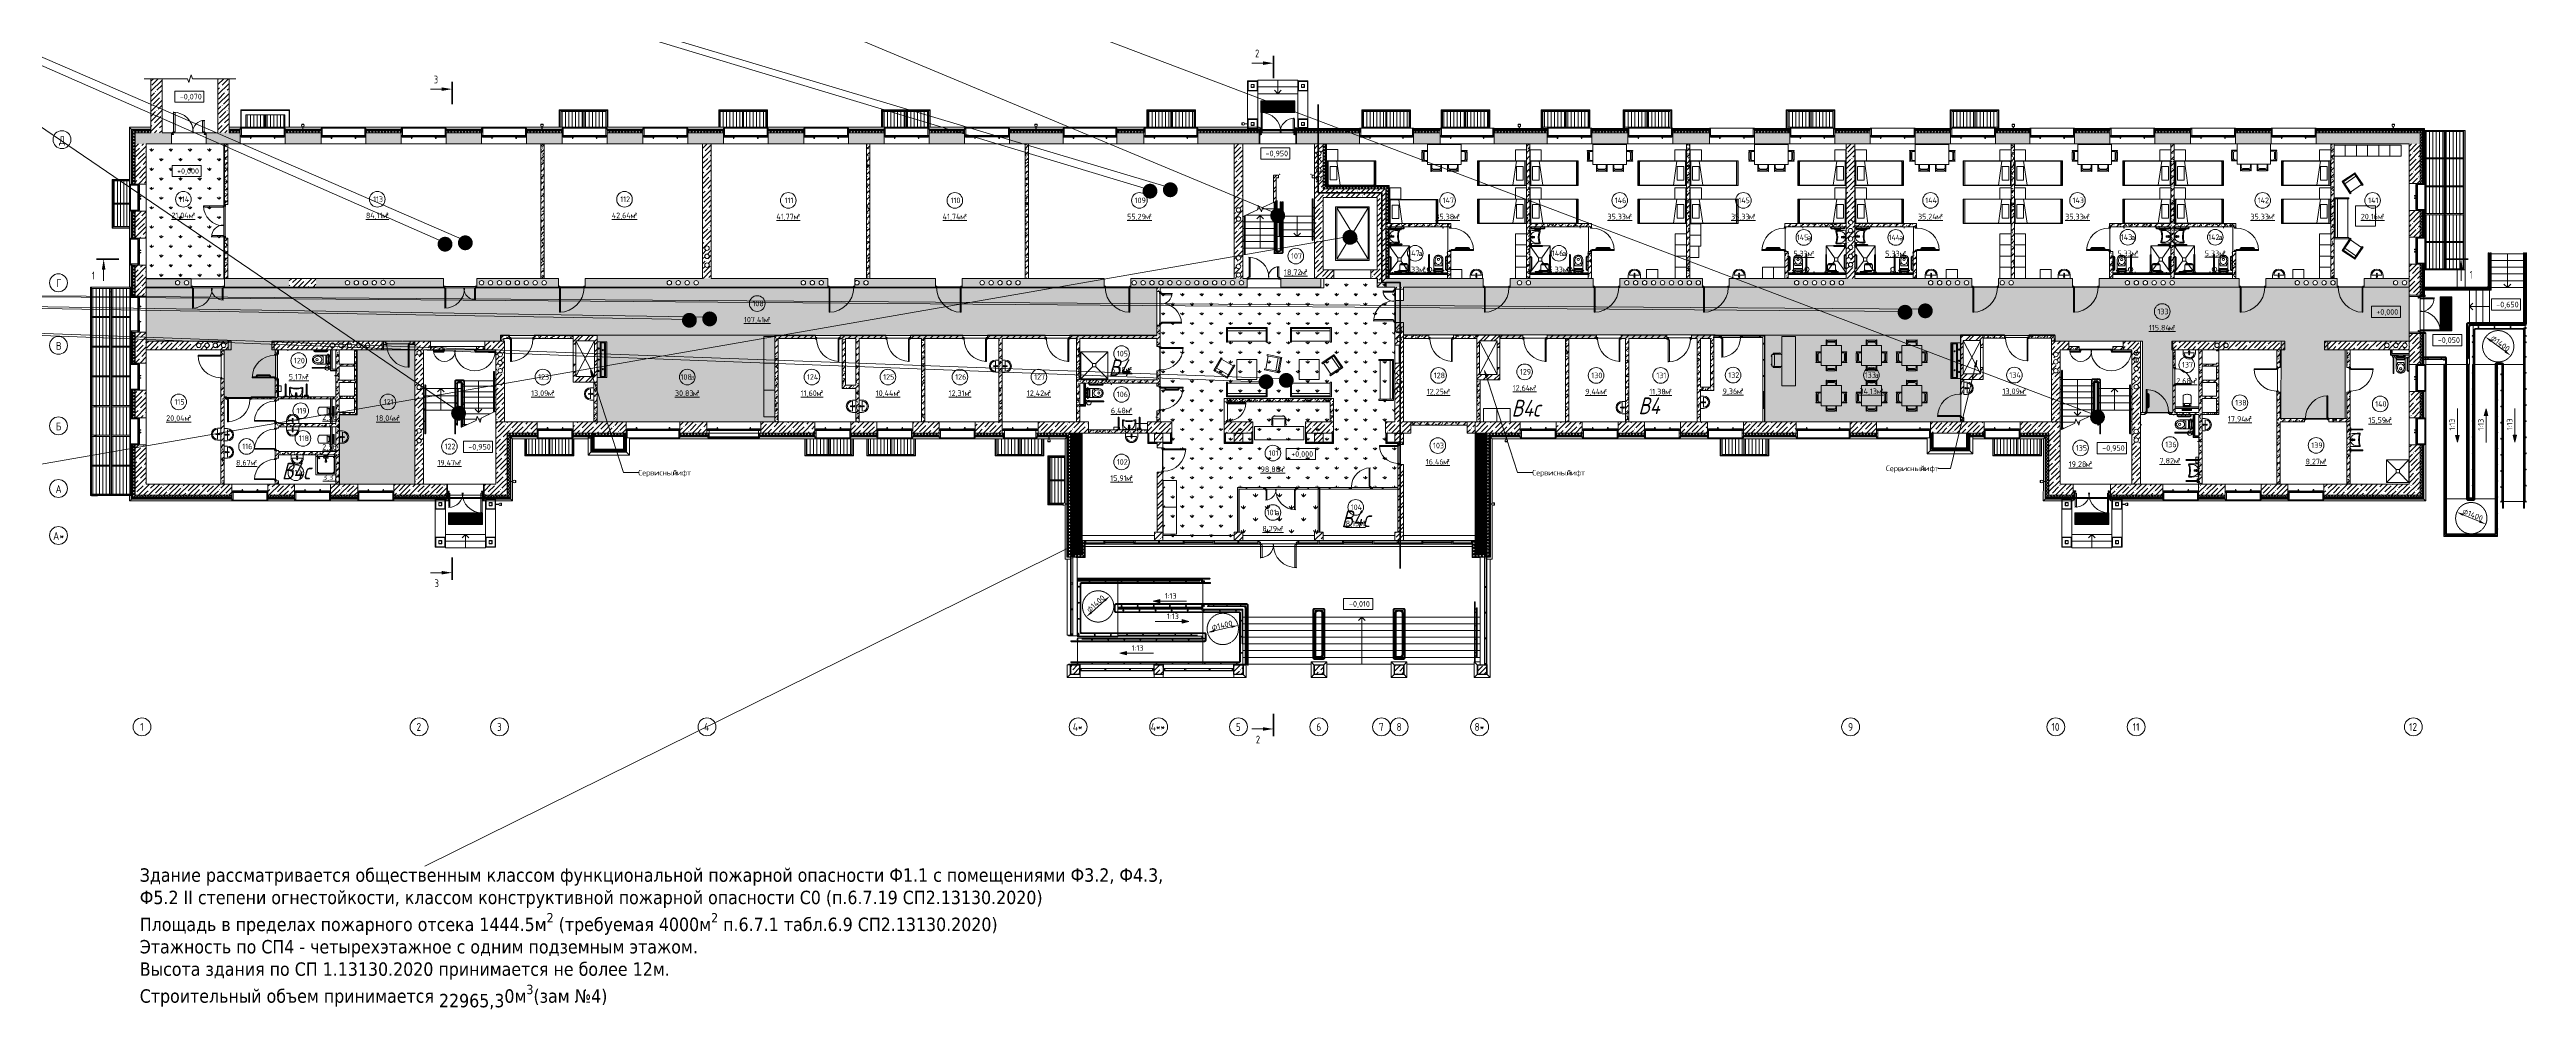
# Model space of a CAD drawing. Header units: millimetres. Extents: x -515342 to 330399, y -224905 to 507333.
# Drawn here: x -378888 to -268063, y -58891 to -15972 of the extents above; entities that cross this region are included whole.
import ezdxf

# ---------------------------------------------------------------- set-up
doc = ezdxf.new("R2010")
doc.units = ezdxf.units.MM
for name, pattern in [('ADSK_Невидимые', [5, 3, -2]), ('ASVP_Невидимые', [5, 3, -2]), ('ASVP_Штриховая_ш3 п1_5', [4.5, 3, -1.5])]:
    doc.linetypes.add(name, pattern=pattern)
doc.layers.get('0').update_dxf_attribs({"lineweight": 0})
doc.layers.get('Defpoints').update_dxf_attribs({"lineweight": 0})
for name, color, linetype, lineweight in [('_ Окна', 7, 'Continuous', 0), ('Аннотация', 7, 'Continuous', 0), ('Витраж', 7, 'Continuous', 0), ('Двери', 7, 'Continuous', 0), ('Лестницы', 7, 'Continuous', 0), ('Линии', 7, 'Continuous', 0), ('Линии разделители', 7, 'ASVP_Штриховая_ш3 п1_5', 0), ('Марки помещений', 7, 'Continuous', 0), ('Мебель', 7, 'Continuous', 0), ('Несущие колонны', 7, 'Continuous', 0), ('Обобщенные модели', 7, 'Continuous', 0), ('Оборудование', 7, 'Continuous', 0), ('Ограждение', 7, 'Continuous', 0), ('Окна', 7, 'Continuous', 0), ('Оси', 7, 'Continuous', 0), ('Ответы', 4, 'Continuous', 0), ('Отметки', 7, 'Continuous', 0), ('Пандусы', 7, 'Continuous', 0), ('Панели витража', 7, 'Continuous', 0), ('Перекрытие', 7, 'Continuous', 0), ('Потолки', 7, 'Continuous', 0), ('Размеры', 7, 'Continuous', 0), ('Разрезы', 7, 'Continuous', 0), ('Сантехника', 7, 'Continuous', 0), ('Стены внутренние', 7, 'Continuous', 0), ('Стены наружные', 7, 'Continuous', 0), ('Стены несущие', 7, 'Continuous', 0), ('Стены отделка', 7, 'Continuous', 0), ('Стены перегородки', 7, 'Continuous', 0), ('Стены штриховка', 7, 'Continuous', 0), ('Стрелки вверх', 7, 'Continuous', 0), ('Узлы', 7, 'Continuous', 0), ('экспертиза ДУ', 1, 'Continuous', 0), ('экспертиза категории', 1, 'Continuous', 0), ('экспертиза пояснения', 6, 'Continuous', 0), ('экспертиза условные обозначения', 1, 'Continuous', 0)]:
    doc.layers.add(name, color=color, linetype=linetype, lineweight=lineweight)
doc.styles.add('GOST Common', font='', dxfattribs={"width": 0.9, "height": 350})
doc.styles.add('GOST Common_1', font='', dxfattribs={"width": 0.9, "height": 250})
doc.styles.add('GOST Common_2', font='', dxfattribs={"width": 0.9, "height": 250})
doc.styles.add('GOST Common_3', font='', dxfattribs={"width": 0.8, "height": 350})
doc.styles.add('GOST Common_4', font='', dxfattribs={"height": 250})
doc.styles.add('mytext', font='isocpeur.ttf', dxfattribs={"width": 0.8, "oblique": 14.999978})
doc.styles.get('GOST Common').set_extended_font_data('GOST Common')
doc.styles.get('GOST Common_1').set_extended_font_data('GOST Common')
doc.styles.get('GOST Common_2').set_extended_font_data('GOST Common')
doc.styles.get('GOST Common_3').set_extended_font_data('GOST Common')
doc.styles.get('GOST Common_4').set_extended_font_data('GOST Common')
doc.dimstyles.new('ADSK_Основной_2_5_мм', dxfattribs={"dimscale": 304.8, "dimtxt": 251.428749, "dimasz": 0.984252, "dimexe": 0.787402, "dimexo": 0, "dimgap": 0.098425, "dimtad": 1, "dimjust": 3, "dimdec": 3, "dimrnd": 0.001, "dimdsep": 46, "dimtxsty": 'GOST Common_4', "dimsah": 1, "dimcen": 0.09, "dimazin": 2, "dimtfac": 1, "dimtdec": 4, "dimtix": 1, "dimtmove": 0, "dimatfit": 2, "dimfxl": 1, "dimtvp": 1, "dimtolj": 1, "dimtzin": 0, "dimlwd": 20, "dimlwe": 20, "dimarcsym": 2})
pattern_1 = [(45, (0, 0), (-224.5064, 224.5064), []), (45, (224.5, 0), (-224.5064, 224.5064), [396.875, -79.375, 3.353, -76.022])]
pattern_2 = [(45, (0, 0), (-35.35534, 35.35534), [])]
pattern_3 = [(45, (0, 0), (-70.71068, 70.71068), []), (135, (0, 0), (-70.71068, -70.71068), [])]
pattern_4 = [(90, (0, 25.96), (-150, 9e-15), [])]
pattern_5 = [(90, (0, 7669.91), (-150, 9e-15), [])]
pattern_6 = [(90, (0, -280.81), (-150, 9e-15), [])]
pattern_7 = [(90, (0, 1410.1), (-150, 9e-15), [])]
pattern_8 = [(90, (0, 1454.19), (-150, 9e-15), [])]
pattern_9 = [(90, (0, 1424.8), (-150, 9e-15), [])]
pattern_10 = [(90, (0, 1380.71), (-150, 9e-15), [])]
pattern_11 = [(90, (0, 14773.38), (-150, 9e-15), [])]
pattern_12 = [(90, (0, 315.64), (-150, 9e-15), [])]
pattern_13 = [(90, (50.17, 0), (-142.658, 9e-15), [])]
pattern_14 = [(90, (4051.27, 0), (-142.658, 9e-15), [])]
pattern_15 = [(90, (0, -3.09), (-150, 9e-15), [])]
pattern_16 = [(90, (0, 10999.23), (-150, 9e-15), [])]
pattern_17 = [(90, (0, 15959.44), (-150, 9e-15), [])]
pattern_18 = [(45, (-374753.14, -35598.53), (-224.5064, 224.5064), []), (45, (-374528.64, -35598.53), (-224.5064, 224.5064), [396.875, -79.375, 3.353, -76.022])]
pattern_19 = [(45, (-374753.14, -35598.53), (-235.7317, 235.7317), []), (45, (-374596, -35598.53), (-235.7317, 235.7317), [])]
pattern_20 = [(45, (-374753.14, -35598.53), (-141.42136, 141.42136), [])]
pattern_21 = [(50, (-374753.14, -35598.53), (364.3679, -31.8783), [38.1, -419.1]), (355, (-374753.14, -35598.53), (-70.4859, 382.1133), [30.48, -335.28]), (100.451, (-374722.78, -35601.2), (293.885, 350.2334), [32.38, -356.18]), (46.184, (-374753.14, -35496.93), (542.1585, -84.0858), [57.15, -628.65]), (96.636, (-374707.96, -35503.94), (474.805, 494.8554), [48.57, -534.27]), (351.184, (-374753.14, -35496.93), (474.8102, 494.85), [45.72, -502.92]), (21, (-374702.34, -35522.33), (303.2285, -204.5305), [38.1, -419.1]), (326, (-374702.34, -35522.33), (123.6039, 368.376), [30.48, -335.28]), (71.451, (-374677.07, -35539.37), (426.8341, 163.8427), [32.38, -356.18]), (37.5, (-374753.14, -35598.53), (6.17665, 169.11015), [16.764, -314.452, 16.764, -323.596, -336.55]), (37.5, (-374753.14, -35598.53), (6.17665, 169.11015), [-671.576, 16.764, -319.786]), (7.5, (-374753.14, -35598.53), (133.63888, 200.3615), [16.764, -177.292, 16.764, -306.832, -128.27]), (7.5, (-374753.14, -35598.53), (133.63888, 200.3615), [-517.652, 16.764, -111.506]), (327.5, (-374866.43, -35598.53), (271.18182, -11.45836), [16.764, -110.236, 16.764, -379.476, -525.78]), (327.5, (-374866.43, -35598.53), (271.18182, -11.45836), [-523.24, 16.764, -509.016]), (317.5, (-374917.23, -35598.53), (296.2585, 50.85285), [16.764, -148.336, 16.764, -246.38, -373.38]), (317.5, (-374917.23, -35598.53), (296.2585, 50.85285), [-428.244, 16.764, -356.616])]
pattern_22 = [(45, (-374753.14, -35598.53), (-70.71068, 70.71068), []), (135, (-374753.14, -35598.53), (-70.71068, -70.71068), [])]
pattern_23 = [(45, (-374753.14, -35598.53), (-106.06602, 106.06602), [])]
pattern_24 = [(90, (-374753.14, -35598.53), (-431.0523, 431.0523), [114.3, -747.8046]), (45, (-374753.14, -35598.5), (-431.0523, 431.0523), [114.3, -495.3]), (135, (-374753.14, -35598.5), (-431.0523, -431.0523), [114.3, -495.3])]

# ---------------------------------------------------------------- blocks, each defined once
blk = doc.blocks.new('Окно_ПВХ_3Створки_1Фрамуга-верх - АР_Окно_ОП_1820_h_х1970_3ст2фр-в-9696728-О_АР_П_1_0_000_План 1 этажа')
at = {"layer": '_ Окна'}
for p, q in [((-929, 130), (-1005, 130)), ((-1005, 130), (-1005, 70)), ((-1005, 70), (-947, 70)), ((-985, 70), (-985, 130)), ((-965, 56), (-965, 70)), ((-880, 56), (-965, 56)), ((-947, 84), (-947, 116)), ((-947, 116), (-929, 116)), ((-505, 84), (-947, 84)), ((-929, 116), (-929, 130)), ((-523, 116), (-929, 116)), ((-880, 70), (-880, 56)), ((-572, 70), (-572, 56)), ((-487, 56), (-572, 56)), ((-447, 130), (-523, 130)), ((-523, 130), (-523, 116)), ((-523, 116), (-505, 116)), ((-505, 116), (-505, 84)), ((-505, 70), (-465, 70)), ((-487, 70), (-487, 56)), ((-465, 84), (-465, 116)), ((-465, 116), (-447, 116)), ((465, 84), (-465, 84)), ((-447, 116), (-447, 130)), ((447, 116), (-447, 116)), ((523, 130), (447, 130)), ((447, 130), (447, 116)), ((447, 116), (465, 116)), ((465, 116), (465, 84)), ((465, 70), (505, 70)), ((487, 56), (487, 70)), ((572, 56), (487, 56)), ((505, 84), (505, 116)), ((505, 116), (523, 116)), ((947, 84), (505, 84)), ((523, 116), (523, 130)), ((929, 116), (523, 116)), ((572, 70), (572, 56)), ((880, 70), (880, 56)), ((965, 56), (880, 56)), ((929, 130), (929, 116)), ((1005, 130), (929, 130)), ((929, 116), (947, 116)), ((947, 116), (947, 84)), ((947, 70), (1005, 70)), ((965, 70), (965, 56)), ((985, 70), (985, 130)), ((1005, 70), (1005, 130))]:
    blk.add_line(p, q, dxfattribs=at)
at = {"layer": 'Окна'}
for p, q in [((-929, 130), (-523, 130)), ((-505, 70), (-929, 70)), ((-572, 56), (-880, 56)), ((-548.5, -4), (-548.5, 56)), ((-528.5, 56), (-528.5, -4)), ((465, 70), (-465, 70)), ((-447, 130), (447, 130)), ((929, 70), (505, 70)), ((523, 130), (929, 130)), ((528.5, -4), (528.5, 56)), ((548.5, 56), (548.5, -4)), ((880, 56), (572, 56)), ((-528.5, -4), (-548.5, -4)), ((548.5, -4), (528.5, -4))]:
    blk.add_line(p, q, dxfattribs=at)
blk = doc.blocks.new('Окно_ПВХ_3Створки_1Фрамуга-верх - АР_Окно_ОП_1820_h_х2370_3ст2фр-в-9695517-О_АР_П_1_0_000_План 1 этажа')
at = {"layer": '_ Окна'}
for p, q in [((-1129, 130), (-1205, 130)), ((-1205, 130), (-1205, 70)), ((-1205, 70), (-1147, 70)), ((-1185, 70), (-1185, 130)), ((-1165, 56), (-1165, 70)), ((-1080, 56), (-1165, 56)), ((-1147, 84), (-1147, 116)), ((-1147, 116), (-1129, 116)), ((-705, 84), (-1147, 84)), ((-1129, 116), (-1129, 130)), ((-723, 116), (-1129, 116)), ((-1080, 70), (-1080, 56)), ((-772, 70), (-772, 56)), ((-687, 56), (-772, 56)), ((-647, 130), (-723, 130)), ((-723, 130), (-723, 116)), ((-723, 116), (-705, 116)), ((-705, 116), (-705, 84)), ((-705, 70), (-665, 70)), ((-687, 70), (-687, 56)), ((-665, 84), (-665, 116)), ((-665, 116), (-647, 116)), ((665, 84), (-665, 84)), ((-647, 116), (-647, 130)), ((647, 116), (-647, 116)), ((723, 130), (647, 130)), ((647, 130), (647, 116)), ((647, 116), (665, 116)), ((665, 116), (665, 84)), ((665, 70), (705, 70)), ((687, 56), (687, 70)), ((772, 56), (687, 56)), ((705, 84), (705, 116)), ((705, 116), (723, 116)), ((1147, 84), (705, 84)), ((723, 116), (723, 130)), ((1129, 116), (723, 116)), ((772, 70), (772, 56)), ((1080, 70), (1080, 56)), ((1165, 56), (1080, 56)), ((1129, 130), (1129, 116)), ((1205, 130), (1129, 130)), ((1129, 116), (1147, 116)), ((1147, 116), (1147, 84)), ((1147, 70), (1205, 70)), ((1165, 70), (1165, 56)), ((1185, 70), (1185, 130)), ((1205, 70), (1205, 130))]:
    blk.add_line(p, q, dxfattribs=at)
at = {"layer": 'Окна'}
for p, q in [((-1129, 130), (-723, 130)), ((-705, 70), (-1129, 70)), ((-772, 56), (-1080, 56)), ((-748.5, -4), (-748.5, 56)), ((-728.5, 56), (-728.5, -4)), ((665, 70), (-665, 70)), ((-647, 130), (647, 130)), ((1129, 70), (705, 70)), ((723, 130), (1129, 130)), ((728.5, -4), (728.5, 56)), ((748.5, 56), (748.5, -4)), ((1080, 56), (772, 56)), ((-728.5, -4), (-748.5, -4)), ((748.5, -4), (728.5, -4))]:
    blk.add_line(p, q, dxfattribs=at)
blk = doc.blocks.new('Окно_ПВХ_2Створки_1Фрамуга-верх - АР_Окно_ОП_1820_h_х11700_2ст1фр-в-9696407-О_АР_П_1_0_000_План 1 этажа')
at = {"layer": '_ Окна'}
for p, q in [((-529, 130), (-605, 130)), ((-605, 130), (-605, 70)), ((-605, 70), (-547, 70)), ((-585, 70), (-585, 130)), ((-565, 56), (-565, 70)), ((-480, 56), (-565, 56)), ((-547, 84), (-547, 116)), ((-547, 116), (-529, 116)), ((-529, 116), (-529, 130)), ((-480, 116), (-529, 116)), ((-498, 102), (-498, 70)), ((-480, 102), (-498, 102)), ((-498, 102), (-69, 102)), ((-498, 70), (-480, 70)), ((-498, 70), (-69, 70)), ((-480, 116), (-480, 102)), ((-480, 70), (-480, 56)), ((-87, 116), (-87, 102)), ((-87, 116), (-38, 116)), ((-87, 102), (-69, 102)), ((-87, 70), (-87, 56)), ((-69, 70), (-87, 70)), ((-2, 56), (-87, 56)), ((-69, 102), (-69, 70)), ((38, 130), (-38, 130)), ((-38, 130), (-38, 116)), ((-38, 116), (-20, 116)), ((-20, 116), (-20, 84)), ((-20, 70), (20, 70)), ((-2, 70), (-2, 56)), ((2, 56), (2, 70)), ((87, 56), (2, 56)), ((20, 84), (20, 116)), ((20, 116), (38, 116)), ((38, 116), (38, 130)), ((87, 116), (38, 116)), ((69, 102), (69, 70)), ((87, 102), (69, 102)), ((69, 102), (498, 102)), ((69, 70), (87, 70)), ((69, 70), (498, 70)), ((87, 116), (87, 102)), ((87, 70), (87, 56)), ((480, 116), (480, 102)), ((480, 116), (529, 116)), ((480, 102), (498, 102)), ((480, 70), (480, 56)), ((498, 70), (480, 70)), ((565, 56), (480, 56)), ((498, 102), (498, 70)), ((529, 130), (529, 116)), ((605, 130), (529, 130)), ((529, 116), (547, 116)), ((547, 116), (547, 84)), ((547, 70), (605, 70)), ((565, 70), (565, 56)), ((585, 70), (585, 130)), ((605, 70), (605, 130))]:
    blk.add_line(p, q, dxfattribs=at)
at = {"layer": 'Окна'}
for p, q in [((-529, 130), (-38, 130)), ((-480, 116), (-87, 116)), ((-87, 56), (-480, 56)), ((-63.5, -4), (-63.5, 56)), ((-43.5, 56), (-43.5, -4)), ((38, 130), (529, 130)), ((43.5, -4), (43.5, 56)), ((63.5, 56), (63.5, -4)), ((87, 116), (480, 116)), ((480, 56), (87, 56)), ((-43.5, -4), (-63.5, -4)), ((63.5, -4), (43.5, -4))]:
    blk.add_line(p, q, dxfattribs=at)
blk = doc.blocks.new('Окно_ПВХ_3Створки_1Фрамуга-верх - АР_Окно_ОП_1820_h_х1570_3ст2фр-в-9695280-О_АР_П_1_0_000_План 1 этажа')
at = {"layer": '_ Окна'}
for p, q in [((-729, 130), (-805, 130)), ((-805, 130), (-805, 70)), ((-805, 70), (-747, 70)), ((-785, 70), (-785, 130)), ((-765, 56), (-765, 70)), ((-680, 56), (-765, 56)), ((-747, 84), (-747, 116)), ((-747, 116), (-729, 116)), ((-305, 84), (-747, 84)), ((-729, 116), (-729, 130)), ((-323, 116), (-729, 116)), ((-680, 70), (-680, 56)), ((-372, 70), (-372, 56)), ((-287, 56), (-372, 56)), ((-247, 130), (-323, 130)), ((-323, 130), (-323, 116)), ((-323, 116), (-305, 116)), ((-305, 116), (-305, 84)), ((-305, 70), (-265, 70)), ((-287, 70), (-287, 56)), ((-265, 84), (-265, 116)), ((-265, 116), (-247, 116)), ((265, 84), (-265, 84)), ((-247, 116), (-247, 130)), ((247, 116), (-247, 116)), ((323, 130), (247, 130)), ((247, 130), (247, 116)), ((247, 116), (265, 116)), ((265, 116), (265, 84)), ((265, 70), (305, 70)), ((287, 56), (287, 70)), ((372, 56), (287, 56)), ((305, 84), (305, 116)), ((305, 116), (323, 116)), ((747, 84), (305, 84)), ((323, 116), (323, 130)), ((729, 116), (323, 116)), ((372, 70), (372, 56)), ((680, 70), (680, 56)), ((765, 56), (680, 56)), ((729, 130), (729, 116)), ((805, 130), (729, 130)), ((729, 116), (747, 116)), ((747, 116), (747, 84)), ((747, 70), (805, 70)), ((765, 70), (765, 56)), ((785, 70), (785, 130)), ((805, 70), (805, 130))]:
    blk.add_line(p, q, dxfattribs=at)
at = {"layer": 'Окна'}
for p, q in [((-729, 130), (-323, 130)), ((-305, 70), (-729, 70)), ((-372, 56), (-680, 56)), ((-348.5, -4), (-348.5, 56)), ((-328.5, 56), (-328.5, -4)), ((265, 70), (-265, 70)), ((-247, 130), (247, 130)), ((729, 70), (305, 70)), ((323, 130), (729, 130)), ((328.5, -4), (328.5, 56)), ((348.5, 56), (348.5, -4)), ((680, 56), (372, 56)), ((-328.5, -4), (-348.5, -4)), ((348.5, -4), (328.5, -4))]:
    blk.add_line(p, q, dxfattribs=at)
blk = doc.blocks.new('Окно_ПВХ_3Створки_1Фрамуга-верх - АР_Окно_ОП_1820_h_х2370_3ст2фр-в-9801112-О_АР_П_1_0_000_План 1 этажа')
at = {"layer": '_ Окна'}
for p, q in [((-1129, 130), (-1205, 130)), ((-1205, 130), (-1205, 70)), ((-1205, 70), (-1147, 70)), ((-1185, 70), (-1185, 130)), ((-1165, 56), (-1165, 70)), ((-1080, 56), (-1165, 56)), ((-1147, 84), (-1147, 116)), ((-1147, 116), (-1129, 116)), ((-705, 84), (-1147, 84)), ((-1129, 116), (-1129, 130)), ((-723, 116), (-1129, 116)), ((-1080, 70), (-1080, 56)), ((-772, 70), (-772, 56)), ((-687, 56), (-772, 56)), ((-647, 130), (-723, 130)), ((-723, 130), (-723, 116)), ((-723, 116), (-705, 116)), ((-705, 116), (-705, 84)), ((-705, 70), (-665, 70)), ((-687, 70), (-687, 56)), ((-665, 84), (-665, 116)), ((-665, 116), (-647, 116)), ((665, 84), (-665, 84)), ((-647, 116), (-647, 130)), ((647, 116), (-647, 116)), ((723, 130), (647, 130)), ((647, 130), (647, 116)), ((647, 116), (665, 116)), ((665, 116), (665, 84)), ((665, 70), (705, 70)), ((687, 56), (687, 70)), ((772, 56), (687, 56)), ((705, 84), (705, 116)), ((705, 116), (723, 116)), ((1147, 84), (705, 84)), ((723, 116), (723, 130)), ((1129, 116), (723, 116)), ((772, 70), (772, 56)), ((1080, 70), (1080, 56)), ((1165, 56), (1080, 56)), ((1129, 130), (1129, 116)), ((1205, 130), (1129, 130)), ((1129, 116), (1147, 116)), ((1147, 116), (1147, 84)), ((1147, 70), (1205, 70)), ((1165, 70), (1165, 56)), ((1185, 70), (1185, 130)), ((1205, 70), (1205, 130))]:
    blk.add_line(p, q, dxfattribs=at)
at = {"layer": 'Окна'}
for p, q in [((-1129, 130), (-723, 130)), ((-705, 70), (-1129, 70)), ((-772, 56), (-1080, 56)), ((-748.5, -4), (-748.5, 56)), ((-728.5, 56), (-728.5, -4)), ((665, 70), (-665, 70)), ((-647, 130), (647, 130)), ((1129, 70), (705, 70)), ((723, 130), (1129, 130)), ((728.5, -4), (728.5, 56)), ((748.5, 56), (748.5, -4)), ((1080, 56), (772, 56)), ((-728.5, -4), (-748.5, -4)), ((748.5, -4), (728.5, -4))]:
    blk.add_line(p, q, dxfattribs=at)
blk = doc.blocks.new('Окно_ПВХ_3Створки_1Фрамуга-верх - АР_Окно_ОП_1820_h_х1570_3ст2фр-в-9800995-О_АР_П_1_0_000_План 1 этажа')
at = {"layer": '_ Окна'}
for p, q in [((-729, 130), (-805, 130)), ((-805, 130), (-805, 70)), ((-805, 70), (-747, 70)), ((-785, 70), (-785, 130)), ((-765, 56), (-765, 70)), ((-680, 56), (-765, 56)), ((-747, 84), (-747, 116)), ((-747, 116), (-729, 116)), ((-305, 84), (-747, 84)), ((-729, 116), (-729, 130)), ((-323, 116), (-729, 116)), ((-680, 70), (-680, 56)), ((-372, 70), (-372, 56)), ((-287, 56), (-372, 56)), ((-247, 130), (-323, 130)), ((-323, 130), (-323, 116)), ((-323, 116), (-305, 116)), ((-305, 116), (-305, 84)), ((-305, 70), (-265, 70)), ((-287, 70), (-287, 56)), ((-265, 84), (-265, 116)), ((-265, 116), (-247, 116)), ((265, 84), (-265, 84)), ((-247, 116), (-247, 130)), ((247, 116), (-247, 116)), ((323, 130), (247, 130)), ((247, 130), (247, 116)), ((247, 116), (265, 116)), ((265, 116), (265, 84)), ((265, 70), (305, 70)), ((287, 56), (287, 70)), ((372, 56), (287, 56)), ((305, 84), (305, 116)), ((305, 116), (323, 116)), ((747, 84), (305, 84)), ((323, 116), (323, 130)), ((729, 116), (323, 116)), ((372, 70), (372, 56)), ((680, 70), (680, 56)), ((765, 56), (680, 56)), ((729, 130), (729, 116)), ((805, 130), (729, 130)), ((729, 116), (747, 116)), ((747, 116), (747, 84)), ((747, 70), (805, 70)), ((765, 70), (765, 56)), ((785, 70), (785, 130)), ((805, 70), (805, 130))]:
    blk.add_line(p, q, dxfattribs=at)
at = {"layer": 'Окна'}
for p, q in [((-729, 130), (-323, 130)), ((-305, 70), (-729, 70)), ((-372, 56), (-680, 56)), ((-348.5, -4), (-348.5, 56)), ((-328.5, 56), (-328.5, -4)), ((265, 70), (-265, 70)), ((-247, 130), (247, 130)), ((729, 70), (305, 70)), ((323, 130), (729, 130)), ((328.5, -4), (328.5, 56)), ((348.5, 56), (348.5, -4)), ((680, 56), (372, 56)), ((-328.5, -4), (-348.5, -4)), ((348.5, -4), (328.5, -4))]:
    blk.add_line(p, q, dxfattribs=at)
blk = doc.blocks.new('Системная панель - АР_ПанельВитража_Cтеклопакет_Двухкамерный_36 мм-10100020-О_АР_П_1_0_000_План 1 этажа')
at = {"layer": 'Панели витража', "lineweight": 18}
for p, q in [((400, 36), (-400, 36)), ((-400, 36), (-400, 0)), ((-400, 0), (400, 0)), ((400, 0), (400, 36))]:
    blk.add_line(p, q, dxfattribs=at)
blk = doc.blocks.new('Прямоугольный импост - АР_Импост_50х140 _горизонтальный импост витража_-9962084-О_АР_П_1_0_000_План 1 этажа')
at = {"layer": 'Витраж'}
for p, q in [((43035, -2345), (42235, -2345)), ((43035, -2485), (42235, -2485))]:
    blk.add_line(p, q, dxfattribs=at)
blk = doc.blocks.new('ПанелиВитражаТП50300_Дверь_Алюминиевая__ТПТ65__2 полотна - АР_Дверь_ТП50300_Средник_РучкаПрямая_Пр-10100167-О_АР_П_1_0_000_План 1 этажа')
at = {"layer": 'Двери', "lineweight": 18}
for p, q in [((-865, 65), (-799, 65)), ((-865, -10), (-865, 0)), ((-865, 0), (-819, 0)), ((-809, 8), (-819, 8)), ((-819, 0), (-819, 8)), ((-819, 0), (-819, -20)), ((-809, 57), (-809, 8)), ((-809, 57), (-799, 57)), ((-799, 65), (-799, 57)), ((799, 65), (799, 57)), ((865, 65), (799, 65)), ((809, 57), (799, 57)), ((809, 57), (809, 8)), ((809, 8), (819, 8)), ((819, 0), (819, 8)), ((819, 0), (819, -20)), ((865, 0), (819, 0)), ((865, -10), (865, 0)), ((-819, -20), (-865, -10)), ((-809, -65), (-819, -20)), ((-819, -20), (-799, -20)), ((-799, -65), (-809, -65)), ((-799, -20), (-799, -25)), ((-799, -25), (-799, -625)), ((-791, -25), (-799, -25)), ((-799, -625), (-791, -625)), ((-791, -35), (-791, -25)), ((-791, -35), (-742, -35)), ((-791, -625), (-791, -615)), ((-742, -615), (-791, -615)), ((-742, -45), (-742, -35)), ((-742, -45), (-734, -45)), ((-742, -615), (-742, -605)), ((-734, -605), (-742, -605)), ((-734, -45), (-734, -605)), ((742, -45), (734, -45)), ((734, -45), (734, -1068)), ((734, -1068), (742, -1068)), ((742, -45), (742, -35)), ((791, -35), (742, -35)), ((742, -1058), (742, -1068)), ((742, -1058), (791, -1058)), ((791, -35), (791, -25)), ((791, -25), (799, -25)), ((799, -1048), (791, -1048)), ((791, -1048), (791, -1058)), ((819, -20), (799, -20)), ((799, -20), (799, -25)), ((799, -25), (799, -1048)), ((799, -65), (809, -65)), ((809, -65), (819, -20)), ((819, -20), (865, -10))]:
    blk.add_line(p, q, dxfattribs=at)
at = {"layer": 'Двери'}
for centre in [(-819, -20), (819, -20)]:
    blk.add_circle(centre, 15, dxfattribs=at)
at = {"layer": 'Двери', "lineweight": 18}
for centre, radius, start, end in [((-819, -20), 605, 270, 360), ((819, -20), 1051, 180, 270)]:
    blk.add_arc(centre, radius, start, end, dxfattribs=at)
blk = doc.blocks.new('Системная панель - АР_ПанельВитража_Cтеклопакет_Двухкамерный_36 мм-10100133-О_АР_П_1_0_000_План 1 этажа')
at = {"layer": 'Панели витража', "lineweight": 18}
for p, q in [((425, 36), (-425, 36)), ((-425, 36), (-425, 0)), ((-425, 0), (425, 0)), ((425, 0), (425, 36))]:
    blk.add_line(p, q, dxfattribs=at)
blk = doc.blocks.new('Прямоугольный импост - АР_Импост_50х140 _горизонтальный импост витража_-10100109-О_АР_П_1_0_000_План 1 этажа')
at = {"layer": 'Витраж'}
for p, q in [((52615, -2345), (51765, -2345)), ((52615, -2485), (51765, -2485))]:
    blk.add_line(p, q, dxfattribs=at)
blk = doc.blocks.new('Дверь_Стальная_Фрамуга_2 полотна1 - АР_Дверь_Внутренняя_1350х2680h_коробка__О_Л 2-10217686-О_АР_П_1_0_000_План 1 этажа')
at = {"layer": 'Двери', "lineweight": 18}
for p, q in [((699, 1120), (699, 1100)), ((699, 1120), (730, 1120)), ((740, 1140), (730, 1140)), ((730, 1140), (730, 1120)), ((740, 240), (740, 1140)), ((-810, 220), (-810, 230)), ((-801, 230), (-810, 230)), ((-775, 230), (-800, 230)), ((-775, 230), (-755, 230)), ((-775, 230), (-775, 160)), ((-775, 160), (-719, 160)), ((-755, 220), (-755, 230)), ((-755, 220), (-735, 220)), ((-740, 240), (-740, 835)), ((-740, 835), (-730, 835)), ((-730, 240), (-740, 240)), ((-735, 179), (-735, 220)), ((-735, 179), (-719, 179)), ((-730, 835), (-730, 855)), ((-699, 855), (-730, 855)), ((-730, 260), (-730, 240)), ((-730, 260), (-689, 260)), ((-719, 160), (-719, 179)), ((-699, 875), (-689, 875)), ((-699, 855), (-699, 875)), ((-689, 260), (-689, 875)), ((699, 1100), (689, 1100)), ((689, 260), (689, 1100)), ((730, 260), (689, 260)), ((735, 179), (719, 179)), ((719, 160), (719, 179)), ((775, 160), (719, 160)), ((730, 260), (730, 240)), ((730, 240), (740, 240)), ((755, 220), (735, 220)), ((735, 179), (735, 220)), ((775, 230), (755, 230)), ((755, 220), (755, 230)), ((775, 230), (775, 160)), ((775, 230), (800, 230)), ((801, 230), (810, 230)), ((810, 220), (810, 230))]:
    blk.add_line(p, q, dxfattribs=at)
at = {"layer": 'Двери', "linetype": 'ASVP_Невидимые', "lineweight": 18}
for p, q in [((-775, 220), (-800, 220)), ((-800, 160), (-775, 160)), ((775, 220), (800, 220)), ((800, 160), (775, 160))]:
    blk.add_line(p, q, dxfattribs=at)
at = {"layer": 'Двери', "lineweight": 18}
for centre in [(-750, 240), (750, 240)]:
    blk.add_circle(centre, 10, dxfattribs=at)
for centre, radius, start, end in [((750, 240), 900, 90, 180), ((-750, 240), 638, 0, 90)]:
    blk.add_arc(centre, radius, start, end, dxfattribs=at)
blk = doc.blocks.new('Прямоугольный импост - АР_Откос_Металлический_50х330 Белый Левый-9898756-О_АР_П_1_0_000_План 1 этажа')
at = {"layer": 'Витраж'}
blk.add_line((30163, 2265), (31673, 2265), dxfattribs=at)
blk = doc.blocks.new('Прямоугольный импост - АР_Откос_Металлический_50х330 Белый Правый-9899489-О_АР_П_1_0_000_План 1 этажа')
at = {"layer": 'Витраж', "lineweight": 18}
for p, q in [((-50, -40), (-50, 290)), ((-49, 290), (-49, -39)), ((-1, -39), (-1, 150)), ((-1, 150), (0, 150)), ((0, 150), (0, -40)), ((0, -40), (-50, -40)), ((-49, -39), (-1, -39))]:
    blk.add_line(p, q, dxfattribs=at)
blk = doc.blocks.new('Прямоугольный импост - АР_Откос_Металлический_50х330 Белый Левый-9898757-О_АР_П_1_0_000_План 1 этажа')
at = {"layer": 'Витраж', "lineweight": 18}
for p, q in [((-50, 290), (-50, -40)), ((-49, -39), (-49, 290)), ((0, 150), (-1, 150)), ((-1, 150), (-1, -39)), ((0, -40), (0, 150)), ((-50, -40), (0, -40)), ((-1, -39), (-49, -39))]:
    blk.add_line(p, q, dxfattribs=at)
blk = doc.blocks.new('Прямоугольный импост - АР_Откос_Металлический_50х330 Коричневый Левый-9899767-О_АР_П_1_0_000_План 1 этажа')
at = {"layer": 'Витраж'}
for p, q in [((40000, 2595), (38590, 2595)), ((38590, 2265), (40000, 2265))]:
    blk.add_line(p, q, dxfattribs=at)
blk = doc.blocks.new('Прямоугольный импост - АР_Откос_Металлический_50х330 Коричневый Правый-9899914-О_АР_П_1_0_000_План 1 этажа')
at = {"layer": 'Витраж', "lineweight": 18}
for p, q in [((-50, -40), (-50, 290)), ((-50, 290), (-49, 290)), ((-49, 290), (-49, -39)), ((-1, -39), (-1, 150)), ((-1, 150), (0, 150)), ((0, 150), (0, -40)), ((0, -40), (-50, -40)), ((-49, -39), (-1, -39))]:
    blk.add_line(p, q, dxfattribs=at)
blk = doc.blocks.new('Прямоугольный импост - АР_Откос_Металлический_50х330 Коричневый Левый-9899768-О_АР_П_1_0_000_План 1 этажа')
at = {"layer": 'Витраж', "lineweight": 18}
for p, q in [((-50, 290), (-50, -40)), ((-49, 290), (-50, 290)), ((-49, -39), (-49, 290)), ((0, 150), (-1, 150)), ((-1, 150), (-1, -39)), ((0, -40), (0, 150)), ((-50, -40), (0, -40)), ((-1, -39), (-49, -39))]:
    blk.add_line(p, q, dxfattribs=at)
blk = doc.blocks.new('Прямоугольный импост - АР_Откос_Металлический_50х330 Коричневый Левый-9899769-О_АР_П_1_0_000_План 1 этажа')
at = {"layer": 'Витраж'}
for p, q in [((27586, 2595), (25376, 2595)), ((25376, 2265), (27586, 2265))]:
    blk.add_line(p, q, dxfattribs=at)
blk = doc.blocks.new('Прямоугольный импост - АР_Откос_Металлический_50х330 Белый Левый-9898758-О_АР_П_1_0_000_План 1 этажа')
at = {"layer": 'Витраж'}
blk.add_line((21713, 2265), (24023, 2265), dxfattribs=at)
blk = doc.blocks.new('Прямоугольный импост - АР_Откос_Металлический_50х330 Коричневый Левый-9899770-О_АР_П_1_0_000_План 1 этажа')
at = {"layer": 'Витраж'}
for p, q in [((19241, 2595), (17731, 2595)), ((17731, 2265), (19241, 2265))]:
    blk.add_line(p, q, dxfattribs=at)
blk = doc.blocks.new('Прямоугольный импост - АР_Откос_Металлический_50х330 Коричневый Левый-V29-О_АР_П_1_0_000_План 1 этажа')
at = {"layer": 'Витраж'}
blk.add_line((6881, -515), (8391, -515), dxfattribs=at)
blk = doc.blocks.new('Прямоугольный импост - АР_Откос_Металлический_50х330 Коричневый Правый-V30-О_АР_П_1_0_000_План 1 этажа')
at = {"layer": 'Витраж', "lineweight": 18}
for p, q in [((-50, -40), (-50, 290)), ((-49, 290), (-49, -39)), ((-1, -39), (-1, 150)), ((-1, 150), (0, 150)), ((0, 150), (0, -40)), ((0, -40), (-50, -40)), ((-49, -39), (-1, -39))]:
    blk.add_line(p, q, dxfattribs=at)
blk = doc.blocks.new('Прямоугольный импост - АР_Откос_Металлический_50х330 Коричневый Левый-V31-О_АР_П_1_0_000_План 1 этажа')
at = {"layer": 'Витраж', "lineweight": 18}
for p, q in [((-50, 290), (-50, -40)), ((-49, -39), (-49, 290)), ((0, 150), (-1, 150)), ((-1, 150), (-1, -39)), ((0, -40), (0, 150)), ((-50, -40), (0, -40)), ((-1, -39), (-49, -39))]:
    blk.add_line(p, q, dxfattribs=at)
blk = doc.blocks.new('Прямоугольный импост - АР_Откос_Металлический_50х330 Белый Левый-V32-О_АР_П_1_0_000_План 1 этажа')
at = {"layer": 'Витраж'}
for p, q in [((83985, 2595), (82475, 2595)), ((82475, 2265), (83985, 2265))]:
    blk.add_line(p, q, dxfattribs=at)
blk = doc.blocks.new('Прямоугольный импост - АР_Откос_Металлический_50х330 Белый Правый-V33-О_АР_П_1_0_000_План 1 этажа')
at = {"layer": 'Витраж', "lineweight": 18}
for p, q in [((-50, -40), (-50, 290)), ((-50, 290), (-49, 290)), ((-49, 290), (-49, -39)), ((-1, -39), (-1, 150)), ((-1, 150), (0, 150)), ((0, 150), (0, -40)), ((0, -40), (-50, -40)), ((-49, -39), (-1, -39))]:
    blk.add_line(p, q, dxfattribs=at)
blk = doc.blocks.new('Прямоугольный импост - АР_Откос_Металлический_50х330 Белый Левый-V34-О_АР_П_1_0_000_План 1 этажа')
at = {"layer": 'Витраж', "lineweight": 18}
for p, q in [((-50, 290), (-50, -40)), ((-49, 290), (-50, 290)), ((-49, -39), (-49, 290)), ((0, 150), (-1, 150)), ((-1, 150), (-1, -39)), ((0, -40), (0, 150)), ((-50, -40), (0, -40)), ((-1, -39), (-49, -39))]:
    blk.add_line(p, q, dxfattribs=at)
blk = doc.blocks.new('Прямоугольный импост - АР_Откос_Металлический_50х330 Белый Левый-V35-О_АР_П_1_0_000_План 1 этажа')
at = {"layer": 'Витраж'}
for p, q in [((79975, 2595), (77665, 2595)), ((77665, 2265), (79975, 2265))]:
    blk.add_line(p, q, dxfattribs=at)
blk = doc.blocks.new('Прямоугольный импост - АР_Откос_Металлический_50х330 Коричневый Левый-9899771-О_АР_П_1_0_000_План 1 этажа')
at = {"layer": 'Витраж'}
for p, q in [((76379, 2595), (74069, 2595)), ((74069, 2265), (76379, 2265))]:
    blk.add_line(p, q, dxfattribs=at)
blk = doc.blocks.new('Прямоугольный импост - АР_Откос_Металлический_50х330 Белый Левый-9898759-О_АР_П_1_0_000_План 1 этажа')
at = {"layer": 'Витраж'}
blk.add_line((-515, 2005), (-515, 3115), dxfattribs=at)
blk = doc.blocks.new('Прямоугольный импост - АР_Откос_Металлический_50х330 Белый Правый-9899492-О_АР_П_1_0_000_План 1 этажа')
at = {"layer": 'Витраж', "lineweight": 18}
for p, q in [((-50, -290), (-50, 40)), ((-50, 40), (0, 40)), ((-1, 39), (-49, 39)), ((-49, 39), (-49, -290)), ((-1, -150), (-1, 39)), ((0, 40), (0, -150)), ((0, -150), (-1, -150))]:
    blk.add_line(p, q, dxfattribs=at)
blk = doc.blocks.new('Прямоугольный импост - АР_Откос_Металлический_50х330 Белый Левый-9898760-О_АР_П_1_0_000_План 1 этажа')
at = {"layer": 'Витраж', "lineweight": 18}
for p, q in [((0, 40), (-50, 40)), ((-50, 40), (-50, -290)), ((-49, -290), (-49, 39)), ((-49, 39), (-1, 39)), ((-1, 39), (-1, -150)), ((0, -150), (0, 40)), ((-1, -150), (0, -150))]:
    blk.add_line(p, q, dxfattribs=at)
blk = doc.blocks.new('Прямоугольный импост - АР_Откос_Металлический_50х330 Коричневый Левый-9899772-О_АР_П_1_0_000_План 1 этажа')
at = {"layer": 'Витраж'}
blk.add_line((-515, 7045), (-515, 8555), dxfattribs=at)
blk = doc.blocks.new('Прямоугольный импост - АР_Откос_Металлический_50х330 Коричневый Правый-9899919-О_АР_П_1_0_000_План 1 этажа')
at = {"layer": 'Витраж', "lineweight": 18}
for p, q in [((-50, -290), (-50, 40)), ((-50, 40), (0, 40)), ((-1, 39), (-49, 39)), ((-49, 39), (-49, -290)), ((-1, -150), (-1, 39)), ((0, 40), (0, -150)), ((0, -150), (-1, -150))]:
    blk.add_line(p, q, dxfattribs=at)
blk = doc.blocks.new('Прямоугольный импост - АР_Откос_Металлический_50х330 Коричневый Левый-9899773-О_АР_П_1_0_000_План 1 этажа')
at = {"layer": 'Витраж', "lineweight": 18}
for p, q in [((0, 40), (-50, 40)), ((-50, 40), (-50, -290)), ((-49, -290), (-49, 39)), ((-49, 39), (-1, 39)), ((-1, 39), (-1, -150)), ((0, -150), (0, 40)), ((-1, -150), (0, -150))]:
    blk.add_line(p, q, dxfattribs=at)
blk = doc.blocks.new('Прямоугольный импост - АР_Откос_Металлический_50х330 Коричневый Левый-9899774-О_АР_П_1_0_000_План 1 этажа')
at = {"layer": 'Витраж'}
blk.add_line((4449, 16115), (6359, 16115), dxfattribs=at)
blk = doc.blocks.new('Прямоугольный импост - АР_Откос_Металлический_50х330 Белый Левый-9898761-О_АР_П_1_0_000_План 1 этажа')
at = {"layer": 'Витраж'}
blk.add_line((8064, 16115), (9974, 16115), dxfattribs=at)
blk = doc.blocks.new('Прямоугольный импост - АР_Откос_Металлический_50х330 Коричневый Левый-9899775-О_АР_П_1_0_000_План 1 этажа')
at = {"layer": 'Витраж'}
blk.add_line((41264, 16115), (43574, 16115), dxfattribs=at)
blk = doc.blocks.new('Прямоугольный импост - АР_Откос_Металлический_50х330 Белый Левый-9898762-О_АР_П_1_0_000_План 1 этажа')
at = {"layer": 'Витраж'}
blk.add_line((44884, 16115), (47194, 16115), dxfattribs=at)
blk = doc.blocks.new('Прямоугольный импост - АР_Откос_Металлический_50х330 Коричневый Левый-9899776-О_АР_П_1_0_000_План 1 этажа')
at = {"layer": 'Витраж'}
blk.add_line((102145, 13590), (102145, 12480), dxfattribs=at)
blk = doc.blocks.new('Прямоугольный импост - АР_Импост_50х160 _вертикальный импост витража_-9630982-О_АР_П_1_0_000_План 1 этажа')
at = {"layer": 'Витраж'}
h = blk.add_hatch(dxfattribs=at)
h.set_pattern_fill('FP_13', color=256, style=0, pattern_type=2)
h.set_pattern_definition([(225, (42185, -2470.06), (106.066, -106.066), [])])
h.paths.add_polyline_path([(0, 15), (-50, 15), (-50, -145), (0, -145), (0, -33)])
at = {"layer": 'Витраж', "lineweight": 18}
for p, q in [((0, 15), (-50, 15)), ((-50, 15), (-50, -145)), ((0, -145), (0, 15)), ((-50, -145), (0, -145))]:
    blk.add_line(p, q, dxfattribs=at)
blk = doc.blocks.new('Системная панель - АР_ПанельВитража_Cтеклопакет_Двухкамерный_36 мм-10100025-О_АР_П_1_0_000_План 1 этажа')
at = {"layer": 'Панели витража', "lineweight": 18}
for p, q in [((525, 36), (-525, 36)), ((-525, 36), (-525, 0)), ((-525, 0), (525, 0)), ((525, 0), (525, 36))]:
    blk.add_line(p, q, dxfattribs=at)
blk = doc.blocks.new('Прямоугольный импост - АР_Импост_50х140 _горизонтальный импост витража_-9706426-О_АР_П_1_0_000_План 1 этажа')
at = {"layer": 'Витраж'}
for p, q in [((53715, -2345), (52665, -2345)), ((53715, -2485), (52665, -2485))]:
    blk.add_line(p, q, dxfattribs=at)
blk = doc.blocks.new('Системная панель - АР_ПанельВитража_Cтеклопакет_Двухкамерный_36 мм-10100027-О_АР_П_1_0_000_План 1 этажа')
at = {"layer": 'Панели витража', "lineweight": 18}
for p, q in [((410, 36), (-410, 36)), ((-410, 36), (-410, 0)), ((-410, 0), (410, 0)), ((410, 0), (410, 36))]:
    blk.add_line(p, q, dxfattribs=at)
blk = doc.blocks.new('Прямоугольный импост - АР_Импост_50х140 _горизонтальный импост витража_-9962101-О_АР_П_1_0_000_План 1 этажа')
at = {"layer": 'Витраж'}
for p, q in [((59485, -2345), (58665, -2345)), ((59485, -2485), (58665, -2485))]:
    blk.add_line(p, q, dxfattribs=at)
blk = doc.blocks.new('Панели витража_Окно_Одностворчатое_ЭК69 - АР_Окно_Открывание Вверх-9962074-О_АР_П_1_0_000_План 1 этажа')
at = {"layer": 'Окна'}
for p, q in [((-650, 58.5), (650, 58.5)), ((-650, 0), (-650, 58.5)), ((650, 0), (-650, 0)), ((-643.5, -10.5), (-643.5, 0)), ((-627.5, 67.5), (627.5, 67.5)), ((-627.5, 58.5), (-627.5, 67.5)), ((627.5, 67.5), (627.5, 58.5)), ((643.5, 0), (643.5, -10.5)), ((650, 58.5), (650, 0)), ((643.5, -10.5), (-643.5, -10.5))]:
    blk.add_line(p, q, dxfattribs=at)
blk = doc.blocks.new('Прямоугольный импост - АР_Импост_50х160 _вертикальный импост витража_-9630991-О_АР_П_1_0_000_План 1 этажа')
at = {"layer": 'Витраж'}
h = blk.add_hatch(dxfattribs=at)
h.set_pattern_fill('FP_14', color=256, style=0, pattern_type=2)
h.set_pattern_definition([(315, (-59535, -2470.06), (106.066, 106.066), [])])
h.paths.add_polyline_path([(-50, 15), (0, 15), (0, -145), (-50, -145), (-50, -33)])
at = {"layer": 'Витраж', "lineweight": 18}
for p, q in [((-50, 15), (0, 15)), ((-50, -145), (-50, 15)), ((0, 15), (0, -145)), ((0, -145), (-50, -145))]:
    blk.add_line(p, q, dxfattribs=at)
blk = doc.blocks.new('Прямоугольный импост - АР_Импост_50х140 _горизонтальный импост витража_-9962069-О_АР_П_1_0_000_План 1 этажа')
at = {"layer": 'Витраж'}
for p, q in [((53765, -2345), (55065, -2345)), ((55065, -2485), (53765, -2485))]:
    blk.add_line(p, q, dxfattribs=at)
blk = doc.blocks.new('Прямоугольный импост - АР_Импост_50х160 _вертикальный импост витража_-9630965-О_АР_П_1_0_000_План 1 этажа')
at = {"layer": 'Витраж'}
h = blk.add_hatch(dxfattribs=at)
h.set_pattern_fill('FP_15', color=256, style=0, pattern_type=2)
h.set_pattern_definition([(315, (-43060, -2470.06), (106.066, 106.066), [])])
h.paths.add_polyline_path([(-25, 15), (25, 15), (25, -145), (-25, -145), (-25, 0)])
at = {"layer": 'Витраж', "lineweight": 18}
for p, q in [((-25, 15), (25, 15)), ((-25, -145), (-25, 15)), ((25, 15), (25, 0)), ((25, -145), (-25, -145)), ((25, -58.5), (25, -145))]:
    blk.add_line(p, q, dxfattribs=at)
blk = doc.blocks.new('Прямоугольный импост - АР_Импост_50х160 _вертикальный импост витража_-V36-О_АР_П_1_0_000_План 1 этажа')
at = {"layer": 'Витраж'}
h = blk.add_hatch(dxfattribs=at)
h.set_pattern_fill('FP_16', color=256, style=0, pattern_type=2)
h.set_pattern_definition([(315, (-44410, -2470.06), (106.066, 106.066), [])])
h.paths.add_polyline_path([(-25, 15), (25, 15), (25, -145), (-25, -145), (-25, 0)])
at = {"layer": 'Витраж', "lineweight": 18}
for p, q in [((-25, 15), (25, 15)), ((-25, 0), (-25, 15)), ((25, 15), (25, -145)), ((-25, -145), (-25, -58.5)), ((25, -145), (-25, -145))]:
    blk.add_line(p, q, dxfattribs=at)
blk = doc.blocks.new('Прямоугольный импост - АР_Импост_50х160 _вертикальный импост витража_-9630966-О_АР_П_1_0_000_План 1 этажа')
at = {"layer": 'Витраж'}
h = blk.add_hatch(dxfattribs=at)
h.set_pattern_fill('FP_17', color=256, style=0, pattern_type=2)
h.set_pattern_definition([(315, (-45510, -2470.06), (106.066, 106.066), [])])
h.paths.add_polyline_path([(-25, 15), (25, 15), (25, -145), (-25, -145), (-25, -33)])
at = {"layer": 'Витраж', "lineweight": 18}
for p, q in [((-25, 15), (25, 15)), ((-25, -145), (-25, 15)), ((25, 15), (25, -145)), ((25, -145), (-25, -145))]:
    blk.add_line(p, q, dxfattribs=at)
blk = doc.blocks.new('Прямоугольный импост - АР_Импост_50х160 _вертикальный импост витража_-V37-О_АР_П_1_0_000_План 1 этажа')
at = {"layer": 'Витраж'}
h = blk.add_hatch(dxfattribs=at)
h.set_pattern_fill('FP_18', color=256, style=0, pattern_type=2)
h.set_pattern_definition([(315, (-46610, -2470.06), (106.066, 106.066), [])])
h.paths.add_polyline_path([(-25, 15), (25, 15), (25, -145), (-25, -145), (-25, 0)])
at = {"layer": 'Витраж', "lineweight": 18}
for p, q in [((-25, 15), (25, 15)), ((-25, -145), (-25, 15)), ((25, 15), (25, 0)), ((25, -145), (-25, -145)), ((25, -58.5), (25, -145))]:
    blk.add_line(p, q, dxfattribs=at)
blk = doc.blocks.new('Прямоугольный импост - АР_Импост_50х160 _вертикальный импост витража_-V38-О_АР_П_1_0_000_План 1 этажа')
at = {"layer": 'Витраж'}
h = blk.add_hatch(dxfattribs=at)
h.set_pattern_fill('FP_19', color=256, style=0, pattern_type=2)
h.set_pattern_definition([(315, (-47960, -2470.06), (106.066, 106.066), [])])
h.paths.add_polyline_path([(-25, 15), (25, 15), (25, -145), (-25, -145), (-25, 0)])
at = {"layer": 'Витраж', "lineweight": 18}
for p, q in [((-25, 15), (25, 15)), ((-25, 0), (-25, 15)), ((25, 15), (25, -145)), ((-25, -145), (-25, -58.5)), ((25, -145), (-25, -145))]:
    blk.add_line(p, q, dxfattribs=at)
blk = doc.blocks.new('Прямоугольный импост - АР_Импост_50х160 _вертикальный импост витража_-V39-О_АР_П_1_0_000_План 1 этажа')
at = {"layer": 'Витраж'}
h = blk.add_hatch(dxfattribs=at)
h.set_pattern_fill('FP_20', color=256, style=0, pattern_type=2)
h.set_pattern_definition([(315, (-49060, -2470.06), (106.066, 106.066), [])])
h.paths.add_polyline_path([(-25, 15), (25, 15), (25, -145), (-25, -145), (-25, -33)])
at = {"layer": 'Витраж', "lineweight": 18}
for p, q in [((-25, 15), (25, 15)), ((-25, -145), (-25, 15)), ((25, 15), (25, -145)), ((25, -145), (-25, -145))]:
    blk.add_line(p, q, dxfattribs=at)
blk = doc.blocks.new('Прямоугольный импост - АР_Импост_50х160 _вертикальный импост витража_-9630967-О_АР_П_1_0_000_План 1 этажа')
at = {"layer": 'Витраж'}
h = blk.add_hatch(dxfattribs=at)
h.set_pattern_fill('FP_21', color=256, style=0, pattern_type=2)
h.set_pattern_definition([(315, (-49960, -2470.06), (106.066, 106.066), [])])
h.paths.add_polyline_path([(-25, 15), (25, 15), (25, -145), (-25, -145), (-25, -33)])
at = {"layer": 'Витраж', "lineweight": 18}
for p, q in [((-25, 15), (25, 15)), ((-25, -145), (-25, 15)), ((25, 15), (25, -145)), ((25, -145), (-25, -145))]:
    blk.add_line(p, q, dxfattribs=at)
blk = doc.blocks.new('Прямоугольный импост - АР_Импост_50х160 _вертикальный импост витража_-V40-О_АР_П_1_0_000_План 1 этажа')
at = {"layer": 'Витраж'}
h = blk.add_hatch(dxfattribs=at)
h.set_pattern_fill('FP_22', color=256, style=0, pattern_type=2)
h.set_pattern_definition([(315, (-51740, -2470.06), (106.066, 106.066), [])])
h.paths.add_polyline_path([(-25, 15), (25, 15), (25, -145), (-25, -145), (-25, -33)])
at = {"layer": 'Витраж', "lineweight": 18}
for p, q in [((-25, 15), (25, 15)), ((-25, -145), (-25, 15)), ((25, 15), (25, -145)), ((25, -145), (-25, -145))]:
    blk.add_line(p, q, dxfattribs=at)
blk = doc.blocks.new('Прямоугольный импост - АР_Импост_50х160 _вертикальный импост витража_-V41-О_АР_П_1_0_000_План 1 этажа')
at = {"layer": 'Витраж'}
h = blk.add_hatch(dxfattribs=at)
h.set_pattern_fill('FP_23', color=256, style=0, pattern_type=2)
h.set_pattern_definition([(315, (-52640, -2470.06), (106.066, 106.066), [])])
h.paths.add_polyline_path([(-25, 15), (25, 15), (25, -145), (-25, -145), (-25, -33)])
at = {"layer": 'Витраж', "lineweight": 18}
for p, q in [((-25, 15), (25, 15)), ((-25, -145), (-25, 15)), ((25, 15), (25, -145)), ((25, -145), (-25, -145))]:
    blk.add_line(p, q, dxfattribs=at)
blk = doc.blocks.new('Прямоугольный импост - АР_Импост_50х160 _вертикальный импост витража_-V42-О_АР_П_1_0_000_План 1 этажа')
at = {"layer": 'Витраж'}
h = blk.add_hatch(dxfattribs=at)
h.set_pattern_fill('FP_24', color=256, style=0, pattern_type=2)
h.set_pattern_definition([(315, (-53740, -2470.06), (106.066, 106.066), [])])
h.paths.add_polyline_path([(-25, 15), (25, 15), (25, -145), (-25, -145), (-25, 0)])
at = {"layer": 'Витраж', "lineweight": 18}
for p, q in [((-25, 15), (25, 15)), ((-25, -145), (-25, 15)), ((25, 15), (25, 0)), ((25, -145), (-25, -145)), ((25, -58.5), (25, -145))]:
    blk.add_line(p, q, dxfattribs=at)
blk = doc.blocks.new('Прямоугольный импост - АР_Импост_50х160 _вертикальный импост витража_-V43-О_АР_П_1_0_000_План 1 этажа')
at = {"layer": 'Витраж'}
h = blk.add_hatch(dxfattribs=at)
h.set_pattern_fill('FP_25', color=256, style=0, pattern_type=2)
h.set_pattern_definition([(315, (-55090, -2470.06), (106.066, 106.066), [])])
h.paths.add_polyline_path([(-25, 15), (25, 15), (25, -145), (-25, -145), (-25, 0)])
at = {"layer": 'Витраж', "lineweight": 18}
for p, q in [((-25, 15), (25, 15)), ((-25, 0), (-25, 15)), ((25, 15), (25, -145)), ((-25, -145), (-25, -58.5)), ((25, -145), (-25, -145))]:
    blk.add_line(p, q, dxfattribs=at)
blk = doc.blocks.new('Прямоугольный импост - АР_Импост_50х160 _вертикальный импост витража_-V44-О_АР_П_1_0_000_План 1 этажа')
at = {"layer": 'Витраж'}
h = blk.add_hatch(dxfattribs=at)
h.set_pattern_fill('FP_26', color=256, style=0, pattern_type=2)
h.set_pattern_definition([(315, (-56190, -2470.06), (106.066, 106.066), [])])
h.paths.add_polyline_path([(-25, 15), (25, 15), (25, -145), (-25, -145), (-25, -33)])
at = {"layer": 'Витраж', "lineweight": 18}
for p, q in [((-25, 15), (25, 15)), ((-25, -145), (-25, 15)), ((25, 15), (25, -145))]:
    blk.add_line(p, q, dxfattribs=at)
blk = doc.blocks.new('Прямоугольный импост - АР_Импост_50х160 _вертикальный импост витража_-V45-О_АР_П_1_0_000_План 1 этажа')
at = {"layer": 'Витраж'}
h = blk.add_hatch(dxfattribs=at)
h.set_pattern_fill('FP_27', color=256, style=0, pattern_type=2)
h.set_pattern_definition([(315, (-57290, -2470.06), (106.066, 106.066), [])])
h.paths.add_polyline_path([(-25, 15), (25, 15), (25, -145), (-25, -145), (-25, 0)])
at = {"layer": 'Витраж', "lineweight": 18}
for p, q in [((-25, 15), (25, 15)), ((-25, -145), (-25, 15)), ((25, 15), (25, 0)), ((25, -145), (-25, -145)), ((25, -58.5), (25, -145))]:
    blk.add_line(p, q, dxfattribs=at)
blk = doc.blocks.new('Прямоугольный импост - АР_Импост_50х160 _вертикальный импост витража_-V46-О_АР_П_1_0_000_План 1 этажа')
at = {"layer": 'Витраж'}
h = blk.add_hatch(dxfattribs=at)
h.set_pattern_fill('FP_28', color=256, style=0, pattern_type=2)
h.set_pattern_definition([(315, (-58640, -2470.06), (106.066, 106.066), [])])
h.paths.add_polyline_path([(-25, 15), (25, 15), (25, -145), (-25, -145), (-25, 0)])
at = {"layer": 'Витраж', "lineweight": 18}
for p, q in [((-25, 15), (25, 15)), ((-25, 0), (-25, 15)), ((25, 15), (25, -145)), ((-25, -145), (-25, -58.5)), ((25, -145), (-25, -145))]:
    blk.add_line(p, q, dxfattribs=at)
blk = doc.blocks.new('Дверь_Стальная_Фрамуга ГЛУХАЯ с импостами_2 полотна - АР_Дверь_Наружная_1560х3495h_коробка__О_Пр-10096950-О_АР_П_1_0_000_План 1 этажа')
at = {"layer": 'Двери', "lineweight": 18}
for p, q in [((-745, 260), (-745, 1160)), ((-735, 1160), (-735, 1140)), ((-704, 1140), (-735, 1140)), ((-704, 1140), (-704, 1120)), ((-704, 1120), (-694, 1120)), ((-694, 280), (-694, 1120)), ((-805, 240), (-805, 250)), ((-781, 250), (-805, 250)), ((-780, 250), (-760, 250)), ((-780, 180), (-724, 180)), ((-760, 240), (-760, 250)), ((-760, 240), (-740, 240)), ((-735, 260), (-745, 260)), ((-740, 199), (-740, 240)), ((-740, 199), (-724, 199)), ((-735, 280), (-735, 260)), ((-735, 280), (-694, 280)), ((-724, 180), (-724, 199)), ((704, 905), (694, 905)), ((694, 280), (694, 905)), ((735, 280), (694, 280)), ((704, 885), (704, 905)), ((704, 885), (735, 885)), ((740, 199), (724, 199)), ((724, 180), (724, 199)), ((780, 180), (724, 180)), ((735, 865), (735, 885)), ((745, 865), (735, 865)), ((735, 280), (735, 260)), ((735, 260), (745, 260)), ((760, 240), (740, 240)), ((740, 199), (740, 240)), ((745, 260), (745, 865)), ((780, 250), (760, 250)), ((760, 240), (760, 250)), ((781, 250), (805, 250)), ((805, 240), (805, 250))]:
    blk.add_line(p, q, dxfattribs=at)
at = {"layer": 'Двери', "linetype": 'ASVP_Невидимые', "lineweight": 18}
for p, q in [((-805, 240), (-805, 180)), ((-781, 240), (-805, 240)), ((-805, 180), (-781, 180)), ((781, 240), (805, 240)), ((805, 180), (781, 180)), ((805, 240), (805, 180))]:
    blk.add_line(p, q, dxfattribs=at)
at = {"layer": 'Двери', "lineweight": 18}
for centre in [(-755, 260), (755, 260)]:
    blk.add_circle(centre, 10, dxfattribs=at)
for centre, radius, start, end in [((-755, 260), 900, 0, 90), ((755, 260), 648, 90, 180)]:
    blk.add_arc(centre, radius, start, end, dxfattribs=at)
blk = doc.blocks.new('Дверь_Алюминиевая_Противопожарная__ТПТ75__2 полотна - АР_Дверь_ТПТ75_1500х2075_h__Средник_Пр EI60-10202447-О_АР_П_1_0_000_План 1 этажа')
at = {"layer": 'Двери', "lineweight": 18}
for p, q in [((-687.5, 275), (-687.5, 1175)), ((-687.5, 1175), (-679.5, 1175)), ((-679.5, 1175), (-679.5, 1162)), ((-620.5, 1162), (-679.5, 1162)), ((-620.5, 1162), (-620.5, 1152)), ((-620.5, 1152), (-612.5, 1152)), ((-612.5, 298), (-612.5, 1152)), ((-707.5, 270), (-750, 260)), ((-750, 260), (-750, 250)), ((-750, 250), (-707.5, 250)), ((-750, 250), (-750, 175)), ((-750, 175), (-684.5, 175)), ((-697.5, 313), (-707.5, 270)), ((-707.5, 250), (-707.5, 270)), ((-707.5, 270), (-687.5, 270)), ((-707.5, 250), (-707.5, 242)), ((-697.5, 242), (-707.5, 242)), ((-687.5, 313), (-697.5, 313)), ((-697.5, 183), (-697.5, 242)), ((-697.5, 183), (-684.5, 183)), ((-687.5, 270), (-687.5, 275)), ((-679.5, 275), (-687.5, 275)), ((-684.5, 175), (-684.5, 183)), ((-679.5, 288), (-679.5, 275)), ((-679.5, 288), (-620.5, 288)), ((-620.5, 298), (-620.5, 288)), ((-620.5, 298), (-612.5, 298)), ((620.5, 798), (612.5, 798)), ((612.5, 298), (612.5, 798)), ((620.5, 298), (612.5, 298)), ((620.5, 785), (620.5, 798)), ((620.5, 785), (679.5, 785)), ((620.5, 298), (620.5, 288)), ((679.5, 288), (620.5, 288)), ((679.5, 775), (679.5, 785)), ((687.5, 775), (679.5, 775)), ((679.5, 288), (679.5, 275)), ((679.5, 275), (687.5, 275)), ((697.5, 183), (684.5, 183)), ((684.5, 175), (684.5, 183)), ((750, 175), (684.5, 175)), ((687.5, 275), (687.5, 775)), ((687.5, 313), (697.5, 313)), ((687.5, 270), (687.5, 275)), ((707.5, 270), (687.5, 270)), ((697.5, 313), (707.5, 270)), ((697.5, 242), (707.5, 242)), ((697.5, 183), (697.5, 242)), ((707.5, 270), (750, 260)), ((707.5, 250), (707.5, 270)), ((750, 250), (707.5, 250)), ((707.5, 250), (707.5, 242)), ((750, 260), (750, 250)), ((750, 250), (750, 175))]:
    blk.add_line(p, q, dxfattribs=at)
at = {"layer": 'Двери', "linetype": 'ASVP_Невидимые', "lineweight": 18}
for p, q in [((-750, 250), (-775, 250)), ((-775, 175), (-750, 175)), ((750, 250), (775, 250)), ((775, 175), (750, 175))]:
    blk.add_line(p, q, dxfattribs=at)
at = {"layer": 'Двери', "lineweight": 18}
for centre in [(-707.5, 270), (707.5, 270.2)]:
    blk.add_circle(centre, 15, dxfattribs=at)
for centre, radius, start, end in [((-707.5, 270), 905, 0, 90), ((707.5, 270), 536.5, 90, 180)]:
    blk.add_arc(centre, radius, start, end, dxfattribs=at)
blk = doc.blocks.new('Ограждение - АР_Ограждение_Балясина_D40 доп поручень 700_900-10028959-О_АР_П_1_0_000_План 1 этажа')
at = {"layer": 'Ограждение'}
for p, q in [((-20, 7), (-60, 7)), ((-20, 7), (-60, 7)), ((-60, -7), (-20, -7)), ((-60, -7), (-20, -7))]:
    blk.add_line(p, q, dxfattribs=at)
at = {"layer": 'Ограждение', "flags": 128}
for points in [[(-70, 7), (-69, 7), (-67, 7), (-66, 7), (-65, 7), (-64, 7), (-63, 7), (-62, 7), (-60, 7), (-60, 7)], [(-70, 7), (-69, 7), (-67, 7), (-66, 7), (-65, 7), (-64, 7), (-63, 7), (-62, 7), (-60, 7), (-60, 7)], [(-60, -7), (-61, -7), (-62, -7), (-64, -7), (-65, -7), (-66, -7), (-67, -7), (-68, -7), (-69, -7)], [(-60, -7), (-61, -7), (-62, -7), (-64, -7), (-65, -7), (-66, -7), (-67, -7), (-68, -7), (-69, -7)]]:
    blk.add_lwpolyline(points, dxfattribs=at)
blk = doc.blocks.new('Ограждение - АР_Ограждение_Балясина_D40_900-10028987-О_АР_П_1_0_000_План 1 этажа')
at = {"layer": 'Ограждение'}
for p, q in [((-20, 7), (-60, 7)), ((-60, -7), (-20, -7))]:
    blk.add_line(p, q, dxfattribs=at)
at = {"layer": 'Ограждение', "flags": 128}
for points in [[(-70, 7), (-69, 7), (-67, 7), (-66, 7), (-65, 7), (-64, 7), (-63, 7), (-62, 7), (-60, 7), (-60, 7)], [(-60, -7), (-61, -7), (-62, -7), (-64, -7), (-65, -7), (-66, -7), (-67, -7), (-68, -7), (-69, -7)]]:
    blk.add_lwpolyline(points, dxfattribs=at)
blk = doc.blocks.new('Ограждение - АР_Ограждение_Балясина_D40_900-V47-О_АР_П_1_0_000_План 1 этажа')
at = {"layer": 'Ограждение'}
for p, q in [((-19, 7), (-60, 7)), ((-60, -7), (-20, -7))]:
    blk.add_line(p, q, dxfattribs=at)
at = {"layer": 'Ограждение', "flags": 128}
for points in [[(-70, 7), (-69, 7), (-67, 7), (-66, 7), (-65, 7), (-64, 7), (-63, 7), (-62, 7), (-60, 7), (-60, 7)], [(-60, -7), (-61, -7), (-62, -7), (-64, -7), (-65, -7), (-66, -7), (-67, -7), (-68, -7), (-69, -7)]]:
    blk.add_lwpolyline(points, dxfattribs=at)
at = {"layer": 'Ограждение'}
for start, end in [(155.22048, 180), (180, 187.12093)]:
    blk.add_arc((0, 0), 20, start, end, dxfattribs=at)
blk.add_open_spline([(-19, 6), (-19, 6), (-19, 5), (-20, 4), (-20, 2), (-20, 1), (-20, 0)], degree=3, knots=[0.66666667, 0.66666667, 0.66666667, 0.66666667, 0.72222222, 0.79166667, 0.86111111, 1, 1, 1, 1], dxfattribs=at)
blk.add_open_spline([(-20, 0), (-20, -1), (-20, -2), (-20, -2)], degree=3, dxfattribs=at)
blk = doc.blocks.new('Ограждение - АР_Ограждение_Балясина_D40_900-10240710-О_АР_П_1_0_000_План 1 этажа')
at = {"layer": 'Ограждение'}
for p, q in [((-20, 7), (-60, 7)), ((-60, -7), (-20, -7))]:
    blk.add_line(p, q, dxfattribs=at)
at = {"layer": 'Ограждение', "flags": 128}
for points in [[(-70, 7), (-69, 7), (-67, 7), (-66, 7), (-65, 7), (-64, 7), (-63, 7), (-62, 7), (-60, 7), (-60, 7)], [(-60, -7), (-61, -7), (-62, -7), (-64, -7), (-65, -7), (-66, -7), (-67, -7), (-68, -7), (-69, -7)]]:
    blk.add_lwpolyline(points, dxfattribs=at)
blk = doc.blocks.new('Ограждение - Ограждение-9706166-О_АР_П_1_0_000_План 1 этажа')
at = {"layer": 'Ограждение'}
for p, q in [((49332, -5249), (49395, -5249)), ((49363, -5269), (49375, -5269)), ((49375, -5269), (49375, -5281)), ((49395, -5249), (49395, -5312))]:
    blk.add_line(p, q, dxfattribs=at)
at = {"extrusion": (0, 0, -1), "zscale": -1, "rotation": 270}
for name, p in [('Ограждение - АР_Ограждение_Балясина_D40 доп поручень 700_900-10028959-О_АР_П_1_0_000_План 1 этажа', (-47725, -5259)), ('Ограждение - АР_Ограждение_Балясина_D40_900-10028987-О_АР_П_1_0_000_План 1 этажа', (-47955, -5259)), ('Ограждение - АР_Ограждение_Балясина_D40_900-10028987-О_АР_П_1_0_000_План 1 этажа', (-48555, -5259)), ('Ограждение - АР_Ограждение_Балясина_D40_900-10028987-О_АР_П_1_0_000_План 1 этажа', (-49155, -5259))]:
    blk.add_blockref(name, p, dxfattribs=at)
at = {"extrusion": (0, 0, -1), "zscale": -1}
for name, p in [('Ограждение - АР_Ограждение_Балясина_D40_900-V47-О_АР_П_1_0_000_План 1 этажа', (-49385, -5355)), ('Ограждение - АР_Ограждение_Балясина_D40_900-10240710-О_АР_П_1_0_000_План 1 этажа', (-49385, -5955)), ('Ограждение - АР_Ограждение_Балясина_D40_900-10240710-О_АР_П_1_0_000_План 1 этажа', (-49385, -6555)), ('Ограждение - АР_Ограждение_Балясина_D40_900-10240710-О_АР_П_1_0_000_План 1 этажа', (-49385, -7155)), ('Ограждение - АР_Ограждение_Балясина_D40_900-10240710-О_АР_П_1_0_000_План 1 этажа', (-49385, -7755)), ('Ограждение - АР_Ограждение_Балясина_D40 доп поручень 700_900-10028959-О_АР_П_1_0_000_План 1 этажа', (-49385, -7850))]:
    blk.add_blockref(name, p, dxfattribs=at)
blk = doc.blocks.new('Тип верхнего поручня - Верхний поручень_Внутренний_-9706283-О_АР_П_1_0_000_План 1 этажа')
at = {"layer": 'Ограждение'}
for p, q in [((47725, -5239), (47695, -5239)), ((47695, -5261), (47695, -5257)), ((47695, -5279), (47725, -5279)), ((49285, -5239), (47725, -5239)), ((47725, -5279), (49285, -5279)), ((49365, -5359), (49365, -5727)), ((49405, -5727), (49405, -5359)), ((49365, -5762), (49365, -7821)), ((49405, -7821), (49405, -5762)), ((49387, -7880), (49383, -7880)), ((49405, -7880), (49405, -7873))]:
    blk.add_line(p, q, dxfattribs=at)
at = {"layer": 'Ограждение', "flags": 128}
for points in [[(49405, -5359), (49405, -5354), (49405, -5349), (49404, -5345), (49403, -5340), (49403, -5335), (49402, -5330), (49400, -5326), (49399, -5321), (49397, -5317), (49396, -5312), (49394, -5308), (49391, -5304), (49389, -5299), (49387, -5295), (49384, -5291), (49381, -5287), (49378, -5284), (49375, -5280), (49372, -5276), (49369, -5273), (49365, -5270), (49361, -5267), (49358, -5264), (49354, -5261), (49350, -5258), (49346, -5256), (49342, -5253), (49337, -5251), (49333, -5249), (49328, -5247), (49324, -5246), (49319, -5244), (49315, -5243), (49310, -5242), (49305, -5241), (49301, -5240), (49296, -5239), (49291, -5239), (49286, -5239), (49285, -5239)], [(49285, -5279), (49288, -5279), (49291, -5279), (49295, -5280), (49298, -5280), (49301, -5281), (49304, -5281), (49307, -5282), (49310, -5283), (49313, -5284), (49316, -5285), (49319, -5287), (49322, -5288), (49325, -5290), (49327, -5291), (49330, -5293), (49333, -5295), (49335, -5297), (49338, -5299), (49340, -5301), (49342, -5303), (49345, -5306), (49347, -5308), (49349, -5311), (49351, -5313), (49352, -5316), (49354, -5319), (49356, -5321), (49357, -5324), (49358, -5327), (49360, -5330), (49361, -5333), (49362, -5336), (49362, -5339), (49363, -5342), (49364, -5345), (49364, -5349), (49365, -5352), (49365, -5355), (49365, -5358), (49365, -5359)], [(49365, -5727), (49365, -5731), (49365, -5734), (49365, -5737), (49365, -5740), (49365, -5743), (49365, -5746), (49365, -5750), (49365, -5753), (49365, -5756), (49365, -5759), (49365, -5762), (49365, -5762)], [(49405, -5762), (49405, -5759), (49405, -5756), (49405, -5753), (49405, -5750), (49405, -5747), (49405, -5744), (49405, -5740), (49405, -5737), (49405, -5734), (49405, -5731), (49405, -5728), (49405, -5727)], [(49365, -7860), (49365, -7858), (49365, -7853), (49365, -7849), (49365, -7844), (49365, -7839), (49365, -7835), (49365, -7830), (49365, -7826), (49365, -7821), (49365, -7821)], [(49405, -7821), (49405, -7825), (49405, -7830), (49405, -7834), (49405, -7839), (49405, -7844), (49405, -7848), (49405, -7853), (49405, -7858), (49405, -7863), (49405, -7867), (49405, -7872), (49405, -7873)]]:
    blk.add_lwpolyline(points, dxfattribs=at)
blk = doc.blocks.new('Тип верхнего поручня - АР_Ограждение_Ограничение_D40-138916-О_АР_П_1_0_000_План 1 этажа')
at = {"layer": 'Ограждение', "flags": 128}
for points in [[(0, 20), (1, 20), (2, 20), (2, 20), (3, 20), (4, 20), (5, 19), (6, 19), (6, 19), (7, 19), (8, 18), (9, 18), (9, 18), (10, 17), (11, 17), (11, 17), (12, 16), (13, 16), (13, 15), (14, 14), (14, 14), (15, 13), (15, 13), (16, 12), (16, 11), (17, 11), (17, 10), (18, 9), (18, 9), (18, 8), (19, 7), (19, 6), (19, 6), (19, 5), (20, 4), (20, 3), (20, 3), (20, 2), (20, 1), (20, 0)], [(20, -1), (20, -2), (20, -2), (20, -3), (20, -4), (19, -5), (19, -6), (19, -6), (19, -7), (18, -8), (18, -9), (18, -9), (17, -10), (17, -11), (17, -11), (16, -12), (16, -13), (15, -13), (14, -14), (14, -14), (13, -15), (13, -15), (12, -16)]]:
    blk.add_lwpolyline(points, dxfattribs=at)
blk = doc.blocks.new('Тип верхнего поручня - АР_Ограждение_Ограничение_D40-V48-О_АР_П_1_0_000_План 1 этажа')
at = {"layer": 'Ограждение', "flags": 128}
for points in [[(0, 20), (1, 20), (2, 20), (2, 20), (3, 20), (4, 20), (5, 19), (6, 19), (6, 19), (7, 19), (8, 18), (9, 18), (9, 18), (10, 17), (11, 17), (11, 17), (12, 16), (13, 16), (13, 15), (14, 14), (14, 14), (15, 13), (15, 13), (16, 12), (16, 11), (17, 11), (17, 10), (18, 9), (18, 9), (18, 8), (19, 7), (19, 6), (19, 6), (19, 5), (20, 4), (20, 3), (20, 3), (20, 2), (20, 1), (20, 0), (20, 0)], [(20, 0), (20, -1), (20, -2), (20, -2), (20, -3), (20, -4), (19, -5), (19, -6), (19, -6), (19, -7), (18, -8), (18, -9), (18, -9), (17, -10), (17, -11), (17, -11), (16, -12), (16, -13), (15, -13), (14, -14), (14, -14), (13, -15), (13, -15), (12, -16), (11, -16), (11, -17), (10, -17), (9, -18), (9, -18), (8, -18), (7, -19), (6, -19), (6, -19), (5, -19), (4, -20), (3, -20), (3, -20), (2, -20), (1, -20), (0, -20), (0, -20)]]:
    blk.add_lwpolyline(points, dxfattribs=at)
blk = doc.blocks.new('Тип верхнего поручня - Верхний поручень_Внутренний_-V49-О_АР_П_1_0_000_План 1 этажа')
at = {"layer": 'Ограждение'}
for p, q in [((47695, -5279), (47695, -5239)), ((49285, -5239), (47695, -5239)), ((49285, -5279), (47695, -5279)), ((49365, -5727), (49365, -5359)), ((49405, -5727), (49405, -5359)), ((49365, -5770), (49365, -5727)), ((49365, -7830), (49365, -5770)), ((49405, -5770), (49405, -5727)), ((49405, -7830), (49405, -5770)), ((49365, -7860), (49365, -7830)), ((49369, -7880), (49405, -7880)), ((49405, -7873), (49405, -7830)), ((49405, -7880), (49405, -7873))]:
    blk.add_line(p, q, dxfattribs=at)
for radius, start in [(120, 360), (80, 0)]:
    blk.add_arc((49285, -5359), radius, start, 90, dxfattribs=at)
blk = doc.blocks.new('Тип перил - Перила_Внутренний_-9706296-О_АР_П_1_0_000_План 1 этажа')
at = {"layer": 'Ограждение'}
for p, q in [((47725, -5149), (47695, -5149)), ((47695, -5171), (47695, -5167)), ((47695, -5189), (47725, -5189)), ((49425, -5149), (47725, -5149)), ((47725, -5189), (49425, -5189)), ((49455, -5219), (49455, -5739)), ((49495, -5739), (49495, -5219)), ((49455, -5752), (49455, -7831)), ((49495, -7831), (49495, -5752)), ((49455, -7861), (49455, -7880)), ((49477, -7880), (49473, -7880)), ((49495, -7880), (49495, -7861))]:
    blk.add_line(p, q, dxfattribs=at)
at = {"layer": 'Ограждение', "flags": 128}
for points in [[(49495, -5219), (49495, -5216), (49495, -5213), (49494, -5211), (49494, -5208), (49494, -5205), (49493, -5202), (49492, -5200), (49491, -5197), (49491, -5194), (49489, -5192), (49488, -5189), (49487, -5187), (49486, -5184), (49484, -5182), (49483, -5179), (49481, -5177), (49479, -5175), (49478, -5173), (49476, -5171), (49474, -5169), (49472, -5167), (49470, -5165), (49467, -5163), (49465, -5162), (49463, -5160), (49460, -5159), (49458, -5157), (49455, -5156), (49453, -5155), (49450, -5154), (49448, -5153), (49445, -5152), (49442, -5151), (49440, -5151), (49437, -5150), (49434, -5150), (49431, -5149), (49429, -5149), (49426, -5149), (49425, -5149)], [(49425, -5189), (49426, -5189), (49427, -5189), (49429, -5189), (49430, -5189), (49431, -5190), (49432, -5190), (49433, -5190), (49434, -5191), (49436, -5191), (49437, -5191), (49438, -5192), (49439, -5192), (49440, -5193), (49441, -5194), (49442, -5194), (49443, -5195), (49444, -5196), (49445, -5196), (49446, -5197), (49447, -5198), (49447, -5199), (49448, -5200), (49449, -5201), (49450, -5202), (49450, -5203), (49451, -5204), (49451, -5205), (49452, -5206), (49453, -5207), (49453, -5208), (49453, -5209), (49454, -5210), (49454, -5212), (49454, -5213), (49455, -5214), (49455, -5215), (49455, -5216), (49455, -5217), (49455, -5219), (49455, -5219)], [(49455, -5739), (49455, -5740), (49455, -5741), (49455, -5742), (49455, -5744), (49455, -5745), (49455, -5746), (49455, -5747), (49455, -5748), (49455, -5749), (49455, -5750), (49455, -5752), (49455, -5752)], [(49495, -5752), (49495, -5751), (49495, -5749), (49495, -5748), (49495, -5747), (49495, -5746), (49495, -5745), (49495, -5744), (49495, -5742), (49495, -5741), (49495, -5740), (49495, -5739), (49495, -5739)], [(49455, -7861), (49455, -7858), (49455, -7856), (49455, -7853), (49455, -7850), (49455, -7847), (49455, -7845), (49455, -7842), (49455, -7839), (49455, -7837), (49455, -7834), (49455, -7831), (49455, -7831)], [(49495, -7831), (49495, -7834), (49495, -7836), (49495, -7839), (49495, -7842), (49495, -7844), (49495, -7847), (49495, -7850), (49495, -7853), (49495, -7855), (49495, -7858), (49495, -7861), (49495, -7861)]]:
    blk.add_lwpolyline(points, dxfattribs=at)
blk = doc.blocks.new('Тип перил - АР_Ограждение_Ограничение_D40-138916-О_АР_П_1_0_000_План 1 этажа')
at = {"layer": 'Ограждение', "flags": 128}
for points in [[(0, 20), (1, 20), (2, 20), (2, 20), (3, 20), (4, 20), (5, 19), (6, 19), (6, 19), (7, 19), (8, 18), (9, 18), (9, 18), (10, 17), (11, 17), (11, 17), (12, 16), (13, 16), (13, 15), (14, 14), (14, 14), (15, 13), (15, 13), (16, 12), (16, 11), (17, 11), (17, 10), (18, 9), (18, 9), (18, 8), (19, 7), (19, 6), (19, 6), (19, 5), (20, 4), (20, 3), (20, 3), (20, 2), (20, 1), (20, 0), (20, 0)], [(20, 0), (20, -1), (20, -2), (20, -2), (20, -3), (20, -4), (19, -5), (19, -6), (19, -6), (19, -7), (18, -8), (18, -9), (18, -9), (17, -10), (17, -11), (17, -11), (16, -12), (16, -13), (15, -13), (14, -14), (14, -14), (13, -15), (13, -15), (12, -16), (11, -16), (11, -17), (10, -17), (9, -18), (9, -18), (8, -18), (7, -19), (6, -19), (6, -19), (5, -19), (4, -20), (3, -20), (3, -20), (2, -20), (1, -20), (0, -20), (0, -20)]]:
    blk.add_lwpolyline(points, dxfattribs=at)
blk = doc.blocks.new('Тип перил - Перила_Внутренний_-V50-О_АР_П_1_0_000_План 1 этажа')
at = {"layer": 'Ограждение'}
for p, q in [((47695, -5189), (47695, -5149)), ((49425, -5149), (47695, -5149)), ((49425, -5189), (47695, -5189)), ((49455, -5739), (49455, -5219)), ((49495, -5739), (49495, -5219)), ((49455, -5760), (49455, -5739)), ((49455, -7840), (49455, -5760)), ((49495, -5760), (49495, -5739)), ((49495, -7840), (49495, -5760)), ((49455, -7861), (49455, -7840)), ((49455, -7880), (49455, -7861)), ((49455, -7880), (49495, -7880)), ((49495, -7861), (49495, -7840)), ((49495, -7880), (49495, -7861))]:
    blk.add_line(p, q, dxfattribs=at)
for radius in [70, 30]:
    blk.add_arc((49425, -5219), radius, 0, 90, dxfattribs=at)
blk = doc.blocks.new('Ограждение - АР_Ограждение_Балясина_D40 доп поручень 700_900-10240712-О_АР_П_1_0_000_План 1 этажа')
at = {"layer": 'Ограждение'}
for p, q in [((-20, 7), (-60, 7)), ((-20, 7), (-60, 7)), ((-60, -7), (-20, -7)), ((-60, -7), (-20, -7))]:
    blk.add_line(p, q, dxfattribs=at)
at = {"layer": 'Ограждение', "flags": 128}
for points in [[(-70, 7), (-69, 7), (-67, 7), (-66, 7), (-65, 7), (-64, 7), (-63, 7), (-62, 7), (-60, 7), (-60, 7)], [(-70, 7), (-69, 7), (-67, 7), (-66, 7), (-65, 7), (-64, 7), (-63, 7), (-62, 7), (-60, 7), (-60, 7)], [(-60, -7), (-61, -7), (-62, -7), (-64, -7), (-65, -7), (-66, -7), (-67, -7), (-68, -7), (-69, -7)], [(-60, -7), (-61, -7), (-62, -7), (-64, -7), (-65, -7), (-66, -7), (-67, -7), (-68, -7), (-69, -7)]]:
    blk.add_lwpolyline(points, dxfattribs=at)
blk = doc.blocks.new('Ограждение - АР_Ограждение_Балясина_D40 доп поручень 700_900-10240715-О_АР_П_1_0_000_План 1 этажа')
at = {"layer": 'Ограждение'}
for p, q in [((-20, 7), (-60, 7)), ((-20, 7), (-60, 7)), ((-60, -7), (-20, -7)), ((-60, -7), (-20, -7))]:
    blk.add_line(p, q, dxfattribs=at)
at = {"layer": 'Ограждение', "flags": 128}
for points in [[(-70, 7), (-69, 7), (-67, 7), (-66, 7), (-65, 7), (-64, 7), (-63, 7), (-62, 7), (-60, 7), (-60, 7)], [(-70, 7), (-69, 7), (-67, 7), (-66, 7), (-65, 7), (-64, 7), (-63, 7), (-62, 7), (-60, 7), (-60, 7)], [(-60, -7), (-61, -7), (-62, -7), (-64, -7), (-65, -7), (-66, -7), (-67, -7), (-68, -7), (-69, -7)], [(-60, -7), (-61, -7), (-62, -7), (-64, -7), (-65, -7), (-66, -7), (-67, -7), (-68, -7), (-69, -7)]]:
    blk.add_lwpolyline(points, dxfattribs=at)
blk = doc.blocks.new('Ограждение - Ограждение-9707695-О_АР_П_1_0_000_План 1 этажа')
for name, p in [('Ограждение - АР_Ограждение_Балясина_D40 доп поручень 700_900-10028959-О_АР_П_1_0_000_План 1 этажа', (59726, -5390)), ('Ограждение - АР_Ограждение_Балясина_D40 доп поручень 700_900-10028959-О_АР_П_1_0_000_План 1 этажа', (59726, -5540)), ('Ограждение - АР_Ограждение_Балясина_D40 доп поручень 700_900-10028959-О_АР_П_1_0_000_План 1 этажа', (59726, -5540)), ('Ограждение - АР_Ограждение_Балясина_D40 доп поручень 700_900-10240715-О_АР_П_1_0_000_План 1 этажа', (59726, -6140)), ('Ограждение - АР_Ограждение_Балясина_D40 доп поручень 700_900-10240715-О_АР_П_1_0_000_План 1 этажа', (59726, -6740)), ('Ограждение - АР_Ограждение_Балясина_D40 доп поручень 700_900-10240715-О_АР_П_1_0_000_План 1 этажа', (59726, -7340)), ('Ограждение - АР_Ограждение_Балясина_D40 доп поручень 700_900-10240712-О_АР_П_1_0_000_План 1 этажа', (59726, -7490))]:
    blk.add_blockref(name, p)
blk = doc.blocks.new('Тип верхнего поручня - Верхний поручень_Внутренний_-9707698-О_АР_П_1_0_000_План 1 этажа')
at = {"layer": 'Ограждение'}
for p, q in [((59706, -5360), (59706, -5390)), ((59706, -5390), (59706, -5727)), ((59724, -5360), (59728, -5360)), ((59746, -5390), (59746, -5360)), ((59746, -5727), (59746, -5390)), ((59706, -5762), (59706, -7461)), ((59746, -7461), (59746, -5762)), ((59706, -7513), (59706, -7520)), ((59728, -7520), (59724, -7520)), ((59746, -7520), (59746, -7513))]:
    blk.add_line(p, q, dxfattribs=at)
at = {"layer": 'Ограждение', "flags": 128}
for points in [[(59706, -5727), (59706, -5731), (59706, -5734), (59706, -5737), (59706, -5740), (59706, -5743), (59706, -5746), (59706, -5750), (59706, -5753), (59706, -5756), (59706, -5759), (59706, -5762), (59706, -5762)], [(59746, -5762), (59746, -5759), (59746, -5756), (59746, -5753), (59746, -5750), (59746, -5747), (59746, -5744), (59746, -5740), (59746, -5737), (59746, -5734), (59746, -5731), (59746, -5728), (59746, -5727)], [(59706, -7513), (59706, -7508), (59706, -7503), (59706, -7498), (59706, -7493), (59706, -7489), (59706, -7484), (59706, -7479), (59706, -7475), (59706, -7470), (59706, -7466), (59706, -7461), (59706, -7461)], [(59746, -7461), (59746, -7465), (59746, -7470), (59746, -7474), (59746, -7479), (59746, -7484), (59746, -7488), (59746, -7493), (59746, -7498), (59746, -7503), (59746, -7507), (59746, -7512), (59746, -7513)]]:
    blk.add_lwpolyline(points, dxfattribs=at)
blk = doc.blocks.new('Тип верхнего поручня - Верхний поручень_Внутренний_-V51-О_АР_П_1_0_000_План 1 этажа')
at = {"layer": 'Ограждение'}
for p, q in [((59706, -5360), (59746, -5360)), ((59706, -5727), (59706, -5360)), ((59746, -5727), (59746, -5360)), ((59706, -5770), (59706, -5727)), ((59706, -7470), (59706, -5770)), ((59746, -5770), (59746, -5727)), ((59746, -7470), (59746, -5770)), ((59706, -7513), (59706, -7470)), ((59706, -7520), (59706, -7513)), ((59706, -7520), (59746, -7520)), ((59746, -7513), (59746, -7470)), ((59746, -7520), (59746, -7513))]:
    blk.add_line(p, q, dxfattribs=at)
blk = doc.blocks.new('Тип перил - Перила_Внутренний_-9707709-О_АР_П_1_0_000_План 1 этажа')
at = {"layer": 'Ограждение'}
for p, q in [((59616, -5090), (59616, -5390)), ((59616, -5390), (59616, -5739)), ((59634, -5090), (59638, -5090)), ((59656, -5390), (59656, -5090)), ((59656, -5739), (59656, -5390)), ((59616, -5752), (59616, -7471)), ((59656, -7471), (59656, -5752)), ((59616, -7501), (59616, -7748)), ((59656, -7748), (59656, -7501)), ((59616, -7890), (59616, -7890))]:
    blk.add_line(p, q, dxfattribs=at)
at = {"layer": 'Ограждение', "flags": 128}
for points in [[(59616, -5739), (59616, -5740), (59616, -5741), (59616, -5742), (59616, -5744), (59616, -5745), (59616, -5746), (59616, -5747), (59616, -5748), (59616, -5749), (59616, -5750), (59616, -5752), (59616, -5752)], [(59656, -5752), (59656, -5751), (59656, -5749), (59656, -5748), (59656, -5747), (59656, -5746), (59656, -5745), (59656, -5744), (59656, -5742), (59656, -5741), (59656, -5740), (59656, -5739), (59656, -5739)], [(59616, -7501), (59616, -7498), (59616, -7496), (59616, -7493), (59616, -7490), (59616, -7487), (59616, -7485), (59616, -7482), (59616, -7479), (59616, -7477), (59616, -7474), (59616, -7471), (59616, -7471)], [(59656, -7471), (59656, -7474), (59656, -7476), (59656, -7479), (59656, -7482), (59656, -7484), (59656, -7487), (59656, -7490), (59656, -7493), (59656, -7495), (59656, -7498), (59656, -7501), (59656, -7501)]]:
    blk.add_lwpolyline(points, dxfattribs=at)
blk = doc.blocks.new('Тип перил - Перила_Внутренний_-V52-О_АР_П_1_0_000_План 1 этажа')
at = {"layer": 'Ограждение'}
for p, q in [((59616, -5090), (59656, -5090)), ((59616, -5739), (59616, -5090)), ((59656, -5739), (59656, -5090)), ((59616, -5760), (59616, -5739)), ((59616, -7480), (59616, -5760)), ((59656, -5760), (59656, -5739)), ((59656, -7480), (59656, -5760)), ((59616, -7501), (59616, -7480)), ((59616, -7748), (59616, -7501)), ((59656, -7501), (59656, -7480)), ((59656, -7748), (59656, -7501))]:
    blk.add_line(p, q, dxfattribs=at)
blk = doc.blocks.new('Тип перил - Перила_Внутренний_-9707720-О_АР_П_1_0_000_План 1 этажа')
at = {"layer": 'Ограждение', "flags": 128}
for points in [[(59616, -5739), (59616, -5740), (59616, -5741), (59616, -5742), (59616, -5744), (59616, -5745), (59616, -5746)], [(59616, -5747), (59616, -5748), (59616, -5749), (59616, -5750), (59616, -5752)], [(59656, -5746), (59656, -5745), (59656, -5744), (59656, -5742), (59656, -5741), (59656, -5740), (59656, -5739), (59656, -5739)], [(59656, -5752), (59656, -5751), (59656, -5749), (59656, -5748), (59656, -5747)]]:
    blk.add_lwpolyline(points, dxfattribs=at)
blk = doc.blocks.new('Тип перил - Перила_Внутренний_-V53-О_АР_П_1_0_000_План 1 этажа')
at = {"layer": 'Ограждение'}
for p, q in [((59616, -5752), (59616, -5739)), ((59656, -5752), (59656, -5739))]:
    blk.add_line(p, q, dxfattribs=at)
blk = doc.blocks.new('Ограждение - АР_Ограждение_Балясина_D40_900-10240718-О_АР_П_1_0_000_План 1 этажа')
at = {"layer": 'Ограждение'}
for p, q in [((-20, 7), (-60, 7)), ((-60, -7), (-20, -7))]:
    blk.add_line(p, q, dxfattribs=at)
at = {"layer": 'Ограждение', "flags": 128}
for points in [[(-70, 7), (-69, 7), (-67, 7), (-66, 7), (-65, 7), (-64, 7), (-63, 7), (-62, 7), (-60, 7), (-60, 7)], [(-60, -7), (-61, -7), (-62, -7), (-64, -7), (-65, -7), (-66, -7), (-67, -7), (-68, -7), (-69, -7)]]:
    blk.add_lwpolyline(points, dxfattribs=at)
blk = doc.blocks.new('Ограждение - АР_Ограждение_Балясина_D40_900-10240720-О_АР_П_1_0_000_План 1 этажа')
at = {"layer": 'Ограждение'}
for p, q in [((-20, 7), (-60, 7)), ((-60, -7), (-20, -7))]:
    blk.add_line(p, q, dxfattribs=at)
at = {"layer": 'Ограждение', "flags": 128}
for points in [[(-97, 0), (-97, 0), (-97, 1), (-97, 1), (-97, 1), (-97, 1), (-96, 2), (-96, 2), (-96, 2), (-96, 2), (-96, 3), (-96, 3), (-96, 3), (-96, 3)], [(-70, 7), (-69, 7), (-67, 7), (-66, 7), (-65, 7), (-64, 7), (-63, 7), (-62, 7), (-60, 7), (-60, 7)], [(-96, -3), (-96, -3), (-96, -3), (-96, -2), (-96, -2), (-96, -2), (-96, -2), (-97, -1), (-97, -1), (-97, -1), (-97, -1), (-97, 0), (-97, 0), (-97, 0)], [(-88, -7), (-88, -7), (-88, -7)], [(-60, -7), (-61, -7), (-62, -7), (-64, -7), (-65, -7), (-66, -7), (-67, -7), (-68, -7), (-69, -7)]]:
    blk.add_lwpolyline(points, dxfattribs=at)
at = {"layer": 'Ограждение'}
for start, end in [(360, 180), (180, 360)]:
    blk.add_arc((-90, 0), 6.67, start, end, dxfattribs=at)
blk = doc.blocks.new('Ограждение - Ограждение-9707916-О_АР_П_1_0_000_План 1 этажа')
at = {"layer": 'Ограждение'}
for p, q in [((52495, -5460), (52558, -5460)), ((52495, -5523), (52495, -5460)), ((52515, -5480), (52527, -5480)), ((52515, -5492), (52515, -5480)), ((52762, -5460), (52825, -5460)), ((52793, -5480), (52805, -5480)), ((52805, -5480), (52805, -5492)), ((52825, -5460), (52825, -5523)), ((52825, -7540), (52762, -7540)), ((52805, -7520), (52793, -7520)), ((52805, -7508), (52805, -7520)), ((52825, -7477), (52825, -7540))]:
    blk.add_line(p, q, dxfattribs=at)
at = {"extrusion": (0, 0, -1), "zscale": -1, "rotation": 180}
for name, p in [('Ограждение - АР_Ограждение_Балясина_D40_900-10028987-О_АР_П_1_0_000_План 1 этажа', (-52505, -5600)), ('Ограждение - АР_Ограждение_Балясина_D40_900-10240718-О_АР_П_1_0_000_План 1 этажа', (-52505, -6200)), ('Ограждение - АР_Ограждение_Балясина_D40_900-10240718-О_АР_П_1_0_000_План 1 этажа', (-52505, -6800)), ('Ограждение - АР_Ограждение_Балясина_D40_900-10240718-О_АР_П_1_0_000_План 1 этажа', (-52505, -7400))]:
    blk.add_blockref(name, p, dxfattribs=at)
at = {"extrusion": (0, 0, -1), "zscale": -1}
for name, p in [('Ограждение - АР_Ограждение_Балясина_D40_900-10028987-О_АР_П_1_0_000_План 1 этажа', (-52815, -5600)), ('Ограждение - АР_Ограждение_Балясина_D40_900-10240718-О_АР_П_1_0_000_План 1 этажа', (-52815, -6200)), ('Ограждение - АР_Ограждение_Балясина_D40_900-10240718-О_АР_П_1_0_000_План 1 этажа', (-52815, -6800)), ('Ограждение - АР_Ограждение_Балясина_D40_900-10240720-О_АР_П_1_0_000_План 1 этажа', (-52815, -7400))]:
    blk.add_blockref(name, p, dxfattribs=at)
blk = doc.blocks.new('Тип верхнего поручня - Верхний поручень_Внутренний_-9708042-О_АР_П_1_0_000_План 1 этажа')
at = {"layer": 'Ограждение'}
for p, q in [((52715, -5450), (52605, -5450)), ((52605, -5490), (52715, -5490)), ((52485, -5570), (52485, -5727)), ((52485, -5762), (52485, -7530)), ((52525, -5727), (52525, -5570)), ((52525, -7530), (52525, -5762)), ((52795, -5570), (52795, -5727)), ((52795, -5762), (52795, -7276)), ((52835, -5727), (52835, -5570)), ((52835, -7276), (52835, -5762)), ((52507, -7530), (52505, -7530)), ((52520, -7550), (52610, -7550)), ((52610, -7510), (52525, -7510)), ((52715, -7510), (52690, -7510)), ((52690, -7550), (52715, -7550)), ((52795, -7327), (52795, -7430)), ((52835, -7430), (52835, -7327))]:
    blk.add_line(p, q, dxfattribs=at)
at = {"layer": 'Ограждение', "flags": 128}
for points in [[(52605, -5450), (52600, -5450), (52595, -5450), (52591, -5451), (52586, -5452), (52581, -5452), (52576, -5453), (52572, -5455), (52567, -5456), (52563, -5458), (52558, -5459), (52554, -5461), (52550, -5464), (52545, -5466), (52541, -5468), (52537, -5471), (52533, -5474), (52530, -5477), (52526, -5480), (52522, -5483), (52519, -5486), (52516, -5490), (52513, -5494), (52510, -5497), (52507, -5501), (52504, -5505), (52502, -5509), (52499, -5513), (52497, -5518), (52495, -5522), (52493, -5527), (52492, -5531), (52490, -5536), (52489, -5540), (52488, -5545), (52487, -5550), (52486, -5554), (52485, -5559), (52485, -5564), (52485, -5569), (52485, -5570)], [(52525, -5570), (52525, -5567), (52525, -5564), (52526, -5560), (52526, -5557), (52527, -5554), (52527, -5551), (52528, -5548), (52529, -5545), (52530, -5542), (52531, -5539), (52533, -5536), (52534, -5533), (52536, -5530), (52537, -5528), (52539, -5525), (52541, -5522), (52543, -5520), (52545, -5517), (52547, -5515), (52549, -5513), (52552, -5510), (52554, -5508), (52557, -5506), (52559, -5504), (52562, -5503), (52565, -5501), (52567, -5499), (52570, -5498), (52573, -5497), (52576, -5495), (52579, -5494), (52582, -5493), (52585, -5493), (52588, -5492), (52591, -5491), (52595, -5491), (52598, -5490), (52601, -5490), (52604, -5490), (52605, -5490)], [(52835, -5570), (52835, -5565), (52835, -5560), (52834, -5556), (52833, -5551), (52833, -5546), (52832, -5541), (52830, -5537), (52829, -5532), (52827, -5528), (52826, -5523), (52824, -5519), (52821, -5515), (52819, -5510), (52817, -5506), (52814, -5502), (52811, -5498), (52808, -5495), (52805, -5491), (52802, -5487), (52799, -5484), (52795, -5481), (52791, -5478), (52788, -5475), (52784, -5472), (52780, -5469), (52776, -5467), (52772, -5464), (52767, -5462), (52763, -5460), (52758, -5458), (52754, -5457), (52749, -5455), (52745, -5454), (52740, -5453), (52735, -5452), (52731, -5451), (52726, -5450), (52721, -5450), (52716, -5450), (52715, -5450)], [(52715, -5490), (52718, -5490), (52721, -5490), (52725, -5491), (52728, -5491), (52731, -5492), (52734, -5492), (52737, -5493), (52740, -5494), (52743, -5495), (52746, -5496), (52749, -5498), (52752, -5499), (52755, -5501), (52757, -5502), (52760, -5504), (52763, -5506), (52765, -5508), (52768, -5510), (52770, -5512), (52772, -5514), (52775, -5517), (52777, -5519), (52779, -5522), (52781, -5524), (52782, -5527), (52784, -5530), (52786, -5532), (52787, -5535), (52788, -5538), (52790, -5541), (52791, -5544), (52792, -5547), (52792, -5550), (52793, -5553), (52794, -5556), (52794, -5560), (52795, -5563), (52795, -5566), (52795, -5569), (52795, -5570)], [(52485, -5727), (52485, -5731), (52485, -5734), (52485, -5737), (52485, -5740), (52485, -5743), (52485, -5746), (52485, -5750), (52485, -5753), (52485, -5756), (52485, -5759), (52485, -5762), (52485, -5762)], [(52525, -5762), (52525, -5759), (52525, -5756), (52525, -5753), (52525, -5750), (52525, -5747), (52525, -5744), (52525, -5740), (52525, -5737), (52525, -5734), (52525, -5731), (52525, -5728), (52525, -5727)], [(52795, -5727), (52795, -5731), (52795, -5734), (52795, -5737), (52795, -5740), (52795, -5743), (52795, -5746), (52795, -5750), (52795, -5753), (52795, -5756), (52795, -5759), (52795, -5762), (52795, -5762)], [(52835, -5762), (52835, -5759), (52835, -5756), (52835, -5753), (52835, -5750), (52835, -5747), (52835, -5744), (52835, -5740), (52835, -5737), (52835, -5734), (52835, -5731), (52835, -5728), (52835, -5727)], [(52690, -7510), (52686, -7510), (52683, -7510), (52680, -7510), (52677, -7510), (52674, -7510), (52671, -7510), (52667, -7510), (52664, -7510), (52661, -7510), (52658, -7510), (52656, -7510), (52653, -7510), (52650, -7510), (52647, -7510), (52644, -7510), (52642, -7510), (52639, -7510), (52637, -7510), (52634, -7510), (52632, -7510), (52630, -7510), (52628, -7510), (52626, -7510), (52624, -7510), (52622, -7510), (52621, -7510), (52619, -7510), (52618, -7510), (52616, -7510), (52615, -7510), (52614, -7510), (52613, -7510), (52612, -7510), (52611, -7510), (52611, -7510), (52610, -7510), (52610, -7510), (52610, -7510), (52610, -7510), (52610, -7510)], [(52610, -7550), (52610, -7550), (52610, -7550), (52610, -7550), (52611, -7550), (52611, -7550), (52612, -7550), (52613, -7550), (52614, -7550), (52615, -7550), (52616, -7550), (52617, -7550), (52619, -7550), (52620, -7550), (52622, -7550), (52624, -7550), (52625, -7550), (52627, -7550), (52629, -7550), (52632, -7550), (52634, -7550), (52636, -7550), (52639, -7550), (52641, -7550), (52644, -7550), (52646, -7550), (52649, -7550), (52652, -7550), (52655, -7550), (52658, -7550), (52661, -7550), (52664, -7550), (52667, -7550), (52670, -7550), (52673, -7550), (52676, -7550), (52679, -7550), (52682, -7550), (52686, -7550), (52689, -7550), (52690, -7550)], [(52715, -7550), (52720, -7550), (52725, -7550), (52729, -7549), (52734, -7548), (52739, -7548), (52744, -7547), (52748, -7545), (52753, -7544), (52757, -7542), (52762, -7541), (52766, -7539), (52770, -7536), (52775, -7534), (52779, -7532), (52783, -7529), (52787, -7526), (52790, -7523), (52794, -7520), (52798, -7517), (52801, -7514), (52804, -7510), (52807, -7506), (52810, -7503), (52813, -7499), (52816, -7495), (52818, -7491), (52821, -7487), (52823, -7482), (52825, -7478), (52827, -7473), (52828, -7469), (52830, -7464), (52831, -7460), (52832, -7455), (52833, -7450), (52834, -7446), (52835, -7441), (52835, -7436), (52835, -7431), (52835, -7430)], [(52795, -7430), (52795, -7433), (52795, -7436), (52794, -7440), (52794, -7443), (52793, -7446), (52793, -7449), (52792, -7452), (52791, -7455), (52790, -7458), (52789, -7461), (52787, -7464), (52786, -7467), (52784, -7470), (52783, -7472), (52781, -7475), (52779, -7478), (52777, -7480), (52775, -7483), (52773, -7485), (52771, -7487), (52768, -7490), (52766, -7492), (52763, -7494), (52761, -7496), (52758, -7497), (52755, -7499), (52753, -7501), (52750, -7502), (52747, -7503), (52744, -7505), (52741, -7506), (52738, -7507), (52735, -7507), (52732, -7508), (52729, -7509), (52725, -7509), (52722, -7510), (52719, -7510), (52716, -7510), (52715, -7510)], [(52795, -7327), (52795, -7322), (52795, -7318), (52795, -7313), (52795, -7308), (52795, -7303), (52795, -7299), (52795, -7294), (52795, -7289), (52795, -7285), (52795, -7280), (52795, -7276), (52795, -7276)], [(52835, -7276), (52835, -7280), (52835, -7284), (52835, -7289), (52835, -7294), (52835, -7298), (52835, -7303), (52835, -7308), (52835, -7312), (52835, -7317), (52835, -7322), (52835, -7327), (52835, -7327)]]:
    blk.add_lwpolyline(points, dxfattribs=at)
at = {"layer": 'Ограждение'}
for points, knots in [([(52595, -7544), (52595, -7544), (52595, -7543), (52593, -7542), (52593, -7541), (52592, -7540)], [-0.75, -0.75, -0.75, -0.75, -0.729166667, -0.708333333, -0.666666667, -0.666666667, -0.666666667, -0.666666667]), ([(52610, -7550), (52608, -7550), (52605, -7550), (52602, -7549), (52600, -7548), (52600, -7547)], [-1, -1, -1, -1, -0.91666667, -0.875, -0.83333333, -0.83333333, -0.83333333, -0.83333333])]:
    blk.add_open_spline(points, degree=3, knots=knots, dxfattribs=at)
for points in [[(52604, -7511), (52606, -7510), (52608, -7510), (52610, -7510)], [(52610, -7510), (52610, -7510), (52610, -7510), (52611, -7510)], [(52612, -7550), (52612, -7550), (52611, -7550), (52610, -7550)]]:
    blk.add_open_spline(points, degree=3, dxfattribs=at)
blk = doc.blocks.new('Тип верхнего поручня - АР_Ограждение_Ограничение_D40-V54-О_АР_П_1_0_000_План 1 этажа')
at = {"layer": 'Ограждение', "flags": 128}
for points in [[(52485, -7539), (52485, -7540), (52485, -7542), (52486, -7544), (52486, -7546), (52487, -7547), (52488, -7548), (52488, -7550), (52489, -7551), (52490, -7552), (52491, -7553), (52492, -7553), (52492, -7554), (52493, -7555), (52494, -7555), (52494, -7556), (52495, -7556), (52496, -7556), (52496, -7557), (52497, -7557), (52497, -7557), (52498, -7557), (52498, -7557), (52499, -7558), (52499, -7558), (52500, -7558), (52500, -7558), (52501, -7558), (52501, -7558), (52501, -7558), (52502, -7558), (52502, -7558), (52502, -7558), (52503, -7558), (52503, -7558), (52504, -7559), (52504, -7559), (52504, -7559), (52505, -7559), (52505, -7559), (52505, -7559)], [(52525, -7539), (52525, -7540), (52525, -7542), (52524, -7544), (52524, -7546), (52523, -7547), (52522, -7548), (52522, -7550), (52521, -7551), (52520, -7552), (52519, -7553), (52518, -7553), (52518, -7554), (52517, -7555), (52516, -7555), (52516, -7556), (52515, -7556), (52514, -7556), (52514, -7557), (52513, -7557), (52513, -7557), (52512, -7557), (52512, -7557), (52511, -7558), (52511, -7558), (52510, -7558), (52510, -7558), (52509, -7558), (52509, -7558), (52509, -7558), (52508, -7558), (52508, -7558), (52508, -7558), (52507, -7558), (52507, -7558), (52506, -7559), (52506, -7559), (52506, -7559), (52505, -7559), (52505, -7559), (52505, -7559)]]:
    blk.add_lwpolyline(points, dxfattribs=at)
at = {"layer": 'Ограждение'}
for start_param, end_param in [(2.9695073, 4.712389), (4.712389, 7.8539816)]:
    blk.add_ellipse((52505, -7539), major_axis=(20, 0), ratio=0.4290568, start_param=start_param, end_param=end_param, dxfattribs=at)
blk = doc.blocks.new('Тип верхнего поручня - АР_Ограждение_Ограничение_D40-V55-О_АР_П_1_0_000_План 1 этажа')
at = {"layer": 'Ограждение'}
for p, q in [((0, 0), (0, 12)), ((0, -20), (0, 0))]:
    blk.add_line(p, q, dxfattribs=at)
at = {"layer": 'Ограждение', "flags": 128}
for points in [[(20, 0), (20, -1), (20, -2), (20, -2), (20, -3), (20, -4), (19, -5), (19, -6), (19, -6), (19, -7), (18, -8), (18, -9), (18, -9), (17, -10), (17, -11), (17, -11), (16, -12), (16, -13), (15, -13), (14, -14), (14, -14), (13, -15), (13, -15), (12, -16), (11, -16), (11, -17), (10, -17), (9, -18), (9, -18), (8, -18), (7, -19), (6, -19), (6, -19), (5, -19), (4, -20), (3, -20), (3, -20), (2, -20), (1, -20), (0, -20), (0, -20)], [(6, 19), (6, 19), (7, 19), (8, 18), (9, 18), (9, 18), (10, 17), (11, 17), (11, 17), (12, 16), (13, 16), (13, 15), (14, 14), (14, 14), (15, 13), (15, 13), (16, 12), (16, 11), (17, 11), (17, 10), (18, 9), (18, 9), (18, 8), (19, 7), (19, 6), (19, 6), (19, 5), (20, 4), (20, 3), (20, 3), (20, 2), (20, 1), (20, 0), (20, 0)]]:
    blk.add_lwpolyline(points, dxfattribs=at)
blk = doc.blocks.new('Тип верхнего поручня - Верхний поручень_Внутренний_-V56-О_АР_П_1_0_000_План 1 этажа')
at = {"layer": 'Ограждение'}
for p, q in [((52605, -5450), (52715, -5450)), ((52605, -5490), (52715, -5490)), ((52485, -5727), (52485, -5570)), ((52485, -5770), (52485, -5727)), ((52485, -7530), (52485, -5770)), ((52525, -5727), (52525, -5570)), ((52525, -5770), (52525, -5727)), ((52525, -7530), (52525, -5770)), ((52795, -5570), (52795, -5727)), ((52795, -5727), (52795, -5770)), ((52795, -5770), (52795, -7284)), ((52835, -5570), (52835, -5727)), ((52835, -5727), (52835, -5770)), ((52835, -5770), (52835, -7284)), ((52485, -7530), (52489, -7530)), ((52505, -7530), (52525, -7530)), ((52590, -7550), (52520, -7550)), ((52590, -7510), (52525, -7510)), ((52690, -7510), (52590, -7510)), ((52690, -7550), (52590, -7550)), ((52715, -7510), (52690, -7510)), ((52715, -7550), (52690, -7550)), ((52795, -7284), (52795, -7327)), ((52795, -7327), (52795, -7430)), ((52835, -7284), (52835, -7327)), ((52835, -7327), (52835, -7430))]:
    blk.add_line(p, q, dxfattribs=at)
for centre, radius, start, end in [((52605, -5570), 120, 90, 180), ((52605, -5570), 80, 90, 180), ((52715, -5570), 120, 0, 90), ((52715, -5570), 80, 360, 90), ((52715, -7430), 80, 270, 0), ((52715, -7430), 120, 270, 0)]:
    blk.add_arc(centre, radius, start, end, dxfattribs=at)
blk = doc.blocks.new('Тип перил - Перила_Внутренний_-9708056-О_АР_П_1_0_000_План 1 этажа')
at = {"layer": 'Ограждение'}
for p, q in [((52395, -5430), (52395, -5739)), ((52435, -5739), (52435, -5430)), ((52855, -5360), (52465, -5360)), ((52465, -5400), (52855, -5400)), ((52885, -5430), (52885, -5739)), ((52925, -5739), (52925, -5430)), ((52395, -5752), (52395, -7531)), ((52435, -7531), (52435, -5752)), ((52885, -5752), (52885, -7531)), ((52925, -7531), (52925, -5752)), ((52395, -7561), (52395, -7570)), ((52435, -7570), (52435, -7561)), ((52855, -7600), (52465, -7600)), ((52465, -7640), (52855, -7640)), ((52885, -7561), (52885, -7570)), ((52925, -7570), (52925, -7561))]:
    blk.add_line(p, q, dxfattribs=at)
at = {"layer": 'Ограждение', "flags": 128}
for points in [[(52465, -5360), (52462, -5360), (52459, -5360), (52457, -5361), (52454, -5361), (52451, -5361), (52448, -5362), (52446, -5363), (52443, -5364), (52440, -5364), (52438, -5366), (52435, -5367), (52433, -5368), (52430, -5369), (52428, -5371), (52425, -5372), (52423, -5374), (52421, -5376), (52419, -5377), (52417, -5379), (52415, -5381), (52413, -5383), (52411, -5385), (52409, -5388), (52408, -5390), (52406, -5392), (52405, -5395), (52403, -5397), (52402, -5400), (52401, -5402), (52400, -5405), (52399, -5407), (52398, -5410), (52397, -5413), (52397, -5415), (52396, -5418), (52396, -5421), (52395, -5424), (52395, -5426), (52395, -5429), (52395, -5430)], [(52435, -5430), (52435, -5429), (52435, -5428), (52435, -5426), (52435, -5425), (52436, -5424), (52436, -5423), (52436, -5422), (52437, -5421), (52437, -5419), (52437, -5418), (52438, -5417), (52438, -5416), (52439, -5415), (52440, -5414), (52440, -5413), (52441, -5412), (52442, -5411), (52442, -5410), (52443, -5409), (52444, -5408), (52445, -5408), (52446, -5407), (52447, -5406), (52448, -5405), (52449, -5405), (52450, -5404), (52451, -5404), (52452, -5403), (52453, -5402), (52454, -5402), (52455, -5402), (52456, -5401), (52458, -5401), (52459, -5401), (52460, -5400), (52461, -5400), (52462, -5400), (52463, -5400), (52465, -5400), (52465, -5400)], [(52925, -5430), (52925, -5427), (52925, -5424), (52924, -5422), (52924, -5419), (52924, -5416), (52923, -5413), (52922, -5411), (52921, -5408), (52921, -5405), (52919, -5403), (52918, -5400), (52917, -5398), (52916, -5395), (52914, -5393), (52913, -5390), (52911, -5388), (52909, -5386), (52908, -5384), (52906, -5382), (52904, -5380), (52902, -5378), (52900, -5376), (52897, -5374), (52895, -5373), (52893, -5371), (52890, -5370), (52888, -5368), (52885, -5367), (52883, -5366), (52880, -5365), (52878, -5364), (52875, -5363), (52872, -5362), (52870, -5362), (52867, -5361), (52864, -5361), (52861, -5360), (52859, -5360), (52856, -5360), (52855, -5360)], [(52855, -5400), (52856, -5400), (52857, -5400), (52859, -5400), (52860, -5400), (52861, -5401), (52862, -5401), (52863, -5401), (52864, -5402), (52866, -5402), (52867, -5402), (52868, -5403), (52869, -5403), (52870, -5404), (52871, -5405), (52872, -5405), (52873, -5406), (52874, -5407), (52875, -5407), (52876, -5408), (52877, -5409), (52877, -5410), (52878, -5411), (52879, -5412), (52880, -5413), (52880, -5414), (52881, -5415), (52881, -5416), (52882, -5417), (52883, -5418), (52883, -5419), (52883, -5420), (52884, -5421), (52884, -5423), (52884, -5424), (52885, -5425), (52885, -5426), (52885, -5427), (52885, -5428), (52885, -5430), (52885, -5430)], [(52395, -5739), (52395, -5740), (52395, -5741), (52395, -5742), (52395, -5744), (52395, -5745), (52395, -5746), (52395, -5747), (52395, -5748), (52395, -5749), (52395, -5750), (52395, -5752), (52395, -5752)], [(52435, -5752), (52435, -5751), (52435, -5749), (52435, -5748), (52435, -5747), (52435, -5746), (52435, -5745), (52435, -5744), (52435, -5742), (52435, -5741), (52435, -5740), (52435, -5739), (52435, -5739)], [(52885, -5739), (52885, -5740), (52885, -5741), (52885, -5742), (52885, -5744), (52885, -5745), (52885, -5746), (52885, -5747), (52885, -5748), (52885, -5749), (52885, -5750), (52885, -5752), (52885, -5752)], [(52925, -5752), (52925, -5751), (52925, -5749), (52925, -5748), (52925, -5747), (52925, -5746), (52925, -5745), (52925, -5744), (52925, -5742), (52925, -5741), (52925, -5740), (52925, -5739), (52925, -5739)], [(52395, -7561), (52395, -7558), (52395, -7556), (52395, -7553), (52395, -7550), (52395, -7547), (52395, -7545), (52395, -7542), (52395, -7539), (52395, -7537), (52395, -7534), (52395, -7531), (52395, -7531)], [(52395, -7570), (52395, -7573), (52395, -7576), (52396, -7578), (52396, -7581), (52396, -7584), (52397, -7587), (52398, -7589), (52399, -7592), (52399, -7595), (52401, -7597), (52402, -7600), (52403, -7602), (52404, -7605), (52406, -7607), (52407, -7610), (52409, -7612), (52411, -7614), (52412, -7616), (52414, -7618), (52416, -7620), (52418, -7622), (52420, -7624), (52423, -7626), (52425, -7627), (52427, -7629), (52430, -7630), (52432, -7632), (52435, -7633), (52437, -7634), (52440, -7635), (52442, -7636), (52445, -7637), (52448, -7638), (52450, -7638), (52453, -7639), (52456, -7639), (52459, -7640), (52461, -7640), (52464, -7640), (52465, -7640)], [(52435, -7531), (52435, -7534), (52435, -7536), (52435, -7539), (52435, -7542), (52435, -7544), (52435, -7547), (52435, -7550), (52435, -7553), (52435, -7555), (52435, -7558), (52435, -7561), (52435, -7561)], [(52465, -7600), (52464, -7600), (52463, -7600), (52461, -7600), (52460, -7600), (52459, -7599), (52458, -7599), (52457, -7599), (52456, -7598), (52454, -7598), (52453, -7598), (52452, -7597), (52451, -7597), (52450, -7596), (52449, -7595), (52448, -7595), (52447, -7594), (52446, -7593), (52445, -7593), (52444, -7592), (52443, -7591), (52443, -7590), (52442, -7589), (52441, -7588), (52440, -7587), (52440, -7586), (52439, -7585), (52439, -7584), (52438, -7583), (52437, -7582), (52437, -7581), (52437, -7580), (52436, -7579), (52436, -7577), (52436, -7576), (52435, -7575), (52435, -7574), (52435, -7573), (52435, -7572), (52435, -7570), (52435, -7570)], [(52855, -7640), (52858, -7640), (52861, -7640), (52863, -7639), (52866, -7639), (52869, -7639), (52872, -7638), (52874, -7637), (52877, -7636), (52880, -7636), (52882, -7634), (52885, -7633), (52887, -7632), (52890, -7631), (52892, -7629), (52895, -7628), (52897, -7626), (52899, -7624), (52901, -7623), (52903, -7621), (52905, -7619), (52907, -7617), (52909, -7615), (52911, -7612), (52912, -7610), (52914, -7608), (52915, -7605), (52917, -7603), (52918, -7600), (52919, -7598), (52920, -7595), (52921, -7593), (52922, -7590), (52923, -7587), (52923, -7585), (52924, -7582), (52924, -7579), (52925, -7576), (52925, -7574), (52925, -7571), (52925, -7570)], [(52885, -7570), (52885, -7571), (52885, -7572), (52885, -7574), (52885, -7575), (52884, -7576), (52884, -7577), (52884, -7578), (52883, -7579), (52883, -7581), (52883, -7582), (52882, -7583), (52882, -7584), (52881, -7585), (52880, -7586), (52880, -7587), (52879, -7588), (52878, -7589), (52878, -7590), (52877, -7591), (52876, -7592), (52875, -7592), (52874, -7593), (52873, -7594), (52872, -7595), (52871, -7595), (52870, -7596), (52869, -7596), (52868, -7597), (52867, -7598), (52866, -7598), (52865, -7598), (52864, -7599), (52862, -7599), (52861, -7599), (52860, -7600), (52859, -7600), (52858, -7600), (52857, -7600), (52855, -7600), (52855, -7600)], [(52885, -7561), (52885, -7558), (52885, -7556), (52885, -7553), (52885, -7550), (52885, -7547), (52885, -7545), (52885, -7542), (52885, -7539), (52885, -7537), (52885, -7534), (52885, -7531), (52885, -7531)], [(52925, -7531), (52925, -7534), (52925, -7536), (52925, -7539), (52925, -7542), (52925, -7544), (52925, -7547), (52925, -7550), (52925, -7553), (52925, -7555), (52925, -7558), (52925, -7561), (52925, -7561)]]:
    blk.add_lwpolyline(points, dxfattribs=at)
at = {"layer": 'Ограждение'}
blk.add_ellipse((52905, -5752), major_axis=(20, 0), ratio=0.4290568, start_param=3.1415927, end_param=3.314153, dxfattribs=at)
blk = doc.blocks.new('Тип перил - АР_Ограждение_Ограничение_D40-V57-О_АР_П_1_0_000_План 1 этажа')
at = {"layer": 'Ограждение', "flags": 128}
for points in [[(52885, -5741), (52885, -5740), (52885, -5738), (52886, -5736), (52886, -5734), (52887, -5733), (52888, -5732), (52888, -5730), (52889, -5729), (52890, -5728), (52891, -5727), (52892, -5727), (52892, -5726), (52893, -5725), (52894, -5725), (52894, -5724), (52895, -5724), (52896, -5724), (52896, -5723), (52897, -5723), (52897, -5723), (52898, -5723), (52898, -5723), (52899, -5722), (52899, -5722), (52900, -5722), (52900, -5722), (52901, -5722), (52901, -5722), (52901, -5722), (52902, -5722), (52902, -5722), (52902, -5722), (52903, -5722), (52903, -5722), (52904, -5721), (52904, -5721), (52904, -5721), (52905, -5721), (52905, -5721), (52905, -5721)], [(52925, -5741), (52925, -5740), (52925, -5738), (52924, -5736), (52924, -5734), (52923, -5733), (52922, -5732), (52922, -5730), (52921, -5729), (52920, -5728), (52919, -5727), (52918, -5727), (52918, -5726), (52917, -5725), (52916, -5725), (52916, -5724), (52915, -5724), (52914, -5724), (52914, -5723), (52913, -5723), (52913, -5723), (52912, -5723), (52912, -5723), (52911, -5722), (52911, -5722), (52910, -5722), (52910, -5722), (52909, -5722), (52909, -5722), (52909, -5722), (52908, -5722), (52908, -5722), (52908, -5722), (52907, -5722), (52907, -5722), (52906, -5721), (52906, -5721), (52906, -5721), (52905, -5721), (52905, -5721), (52905, -5721)]]:
    blk.add_lwpolyline(points, dxfattribs=at)
at = {"layer": 'Ограждение'}
for start_param, end_param in [(3.7571456, 4.1866382), (4.4196992, 4.712389), (4.712389, 5.0041309), (5.2130065, 5.6676466)]:
    blk.add_ellipse((52905, -5741), major_axis=(20, 0), ratio=0.4290568, start_param=start_param, end_param=end_param, dxfattribs=at)
blk = doc.blocks.new('Тип перил - АР_Ограждение_Ограничение_D40-V58-О_АР_П_1_0_000_План 1 этажа')
at = {"layer": 'Ограждение'}
for p, q in [((0, 10), (0, 17)), ((0, 0), (0, 6)), ((0, -6), (0, 0)), ((0, -17), (0, -10))]:
    blk.add_line(p, q, dxfattribs=at)
at = {"layer": 'Ограждение', "flags": 128}
for points in [[(0, 20), (1, 20), (2, 20), (2, 20), (3, 20), (4, 20), (5, 19), (6, 19), (6, 19), (7, 19), (8, 18), (9, 18), (9, 18), (10, 17), (11, 17), (11, 17), (12, 16), (13, 16), (13, 15), (14, 14), (14, 14), (15, 13), (15, 13), (16, 12), (16, 11), (17, 11), (17, 10), (18, 9), (18, 9), (18, 8), (19, 7), (19, 6), (19, 6), (19, 5), (20, 4), (20, 3), (20, 3), (20, 2), (20, 1), (20, 0), (20, 0)], [(20, 0), (20, -1), (20, -2), (20, -2), (20, -3), (20, -4), (19, -5), (19, -6), (19, -6), (19, -7), (18, -8), (18, -9), (18, -9), (17, -10), (17, -11), (17, -11), (16, -12), (16, -13), (15, -13), (14, -14), (14, -14), (13, -15), (13, -15), (12, -16), (11, -16), (11, -17), (10, -17), (9, -18), (9, -18), (8, -18), (7, -19), (6, -19), (6, -19), (5, -19), (4, -20), (3, -20), (3, -20), (2, -20), (1, -20), (0, -20), (0, -20)]]:
    blk.add_lwpolyline(points, dxfattribs=at)
blk = doc.blocks.new('Тип перил - Перила_Внутренний_-V59-О_АР_П_1_0_000_План 1 этажа')
at = {"layer": 'Ограждение'}
for p, q in [((52395, -5739), (52395, -5430)), ((52435, -5739), (52435, -5430)), ((52465, -5360), (52855, -5360)), ((52465, -5400), (52855, -5400)), ((52925, -5430), (52885, -5430)), ((52925, -5430), (52885, -5430)), ((52885, -5430), (52885, -5739)), ((52925, -5430), (52925, -5739)), ((52395, -5760), (52395, -5739)), ((52395, -7540), (52395, -5760)), ((52435, -5760), (52435, -5739)), ((52435, -7540), (52435, -5760)), ((52885, -5739), (52885, -5760)), ((52885, -5760), (52885, -7540)), ((52925, -5739), (52925, -5760)), ((52925, -5760), (52925, -7540)), ((52395, -7561), (52395, -7540)), ((52395, -7570), (52395, -7561)), ((52435, -7561), (52435, -7540)), ((52435, -7570), (52435, -7561)), ((52855, -7600), (52465, -7600)), ((52855, -7640), (52465, -7640)), ((52885, -7540), (52885, -7561)), ((52885, -7561), (52885, -7570)), ((52925, -7540), (52925, -7561)), ((52925, -7561), (52925, -7570))]:
    blk.add_line(p, q, dxfattribs=at)
for centre, radius, start, end in [((52465, -5430), 70, 90, 180), ((52465, -5430), 30, 90, 180), ((52855, -5430), 70, 360, 90), ((52855, -5430), 30, 0, 90), ((52465, -7570), 70, 180, 270), ((52465, -7570), 30, 180, 270), ((52855, -7570), 30, 270, 0), ((52855, -7570), 70, 270, 0)]:
    blk.add_arc(centre, radius, start, end, dxfattribs=at)
blk = doc.blocks.new('Тип верхнего поручня - Верхний поручень_Внутренний_-9709528-О_АР_П_1_0_000_План 1 этажа')
at = {"layer": 'Ограждение'}
for p, q in [((41890, -4009), (41859, -4009)), ((41859, -4031), (41859, -4027)), ((41859, -4049), (41890, -4049)), ((47740, -4009), (41890, -4009)), ((41890, -4049), (47740, -4049)), ((47771, -4009), (47740, -4009)), ((47740, -4049), (47771, -4049)), ((47771, -4027), (47771, -4031))]:
    blk.add_line(p, q, dxfattribs=at)
blk = doc.blocks.new('Тип верхнего поручня - Верхний поручень_Внутренний_-V60-О_АР_П_1_0_000_План 1 этажа')
at = {"layer": 'Ограждение'}
for p, q in [((41859, -4009), (41859, -4049)), ((41859, -4009), (47771, -4009)), ((41859, -4049), (47771, -4049)), ((47771, -4009), (47771, -4049))]:
    blk.add_line(p, q, dxfattribs=at)
blk = doc.blocks.new('Ограждение - АР_Ограждение_Балясина_D40 доп поручень 700-9726300-О_АР_П_1_0_000_План 1 этажа')
at = {"layer": 'Ограждение'}
for p, q in [((-27, 7), (-60, 7)), ((-60, -7), (-27, -7)), ((-27, -7), (-20, -7))]:
    blk.add_line(p, q, dxfattribs=at)
at = {"layer": 'Ограждение', "flags": 128}
for points in [[(0, 7), (0, 7), (0, 7), (0, 7), (0, 7), (-1, 7), (-1, 7), (-1, 7), (-1, 7), (-2, 7), (-2, 7), (-3, 7), (-3, 7), (-4, 7), (-4, 7), (-5, 7), (-5, 7), (-6, 7), (-7, 7), (-7, 7), (-8, 7), (-9, 7), (-10, 7), (-11, 7), (-11, 7), (-12, 7), (-13, 7), (-14, 7), (-15, 7), (-16, 7), (-17, 7), (-18, 7), (-19, 7), (-20, 7), (-21, 7), (-22, 7), (-23, 7), (-24, 7), (-25, 7), (-26, 7), (-27, 7)], [(-27, -7), (-26, -7), (-25, -7), (-23, -7), (-22, -7), (-21, -7), (-20, -7), (-19, -7), (-18, -7), (-17, -7), (-16, -7), (-15, -7), (-14, -7), (-13, -7), (-13, -7), (-12, -7), (-11, -7), (-10, -7), (-9, -7), (-8, -7), (-8, -7), (-7, -7), (-6, -7), (-5, -7), (-5, -7), (-4, -7), (-4, -7), (-3, -7), (-3, -7), (-2, -7), (-2, -7), (-1, -7), (-1, -7), (-1, -7), (-1, -7), (0, -7), (0, -7), (0, -7), (0, -7), (0, -7)]]:
    blk.add_lwpolyline(points, dxfattribs=at)
at = {"layer": 'Ограждение'}
for radius, start, end in [(20, 360, 160.36566), (6.67, 90, 105), (6.67, 285, 90), (20, 199.63434, 360)]:
    blk.add_arc((0, 0), radius, start, end, dxfattribs=at)
blk = doc.blocks.new('Ограждение - АР_Ограждение_Балясина_D40 доп поручень 700-V61-О_АР_П_1_0_000_План 1 этажа')
at = {"layer": 'Ограждение'}
for p, q in [((-27, 7), (-60, 7)), ((-60, -7), (-27, -7)), ((-27, -7), (-20, -7))]:
    blk.add_line(p, q, dxfattribs=at)
at = {"layer": 'Ограждение', "flags": 128}
for points in [[(0, 7), (0, 7), (0, 7), (0, 7), (0, 7), (-1, 7), (-1, 7), (-1, 7), (-1, 7), (-2, 7), (-2, 7), (-3, 7), (-3, 7), (-4, 7), (-4, 7), (-5, 7), (-5, 7), (-6, 7), (-7, 7), (-7, 7), (-8, 7), (-9, 7), (-10, 7), (-11, 7), (-11, 7), (-12, 7), (-13, 7), (-14, 7), (-15, 7), (-16, 7), (-17, 7), (-18, 7), (-19, 7), (-20, 7), (-21, 7), (-22, 7), (-23, 7), (-24, 7), (-25, 7), (-26, 7), (-27, 7)], [(-27, -7), (-26, -7), (-25, -7), (-23, -7), (-22, -7), (-21, -7), (-20, -7), (-19, -7), (-18, -7), (-17, -7), (-16, -7), (-15, -7), (-14, -7), (-13, -7), (-13, -7), (-12, -7), (-11, -7), (-10, -7), (-9, -7), (-8, -7), (-8, -7), (-7, -7), (-6, -7), (-5, -7), (-5, -7), (-4, -7), (-4, -7), (-3, -7), (-3, -7), (-2, -7), (-2, -7), (-1, -7), (-1, -7), (-1, -7), (-1, -7), (0, -7), (0, -7), (0, -7), (0, -7), (0, -7)]]:
    blk.add_lwpolyline(points, dxfattribs=at)
at = {"layer": 'Ограждение'}
for radius, start, end in [(20, 360, 158.66581), (6.67, 90, 105), (6.67, 285, 90), (20, 199.63434, 360)]:
    blk.add_arc((0, 0), radius, start, end, dxfattribs=at)
blk = doc.blocks.new('Ограждение - Ограждение-9721694-О_АР_П_1_0_000_План 1 этажа')
at = {"extrusion": (0, 0, -1), "zscale": -1}
for name, p, rotation in [('Ограждение - АР_Ограждение_Балясина_D40 доп поручень 700-9726300-О_АР_П_1_0_000_План 1 этажа', (-104110, 5543), 180), ('Ограждение - АР_Ограждение_Балясина_D40 доп поручень 700-9726300-О_АР_П_1_0_000_План 1 этажа', (-104110, 5308), 180), ('Ограждение - АР_Ограждение_Балясина_D40 доп поручень 700-9726300-О_АР_П_1_0_000_План 1 этажа', (-104110, 4588), 180), ('Ограждение - АР_Ограждение_Балясина_D40 доп поручень 700-9726300-О_АР_П_1_0_000_План 1 этажа', (-104110, 3868), 180), ('Ограждение - АР_Ограждение_Балясина_D40 доп поручень 700-V61-О_АР_П_1_0_000_План 1 этажа', (-104110, 3148), 180), ('Ограждение - АР_Ограждение_Балясина_D40 доп поручень 700-9726300-О_АР_П_1_0_000_План 1 этажа', (-104110, 2428), 180), ('Ограждение - АР_Ограждение_Балясина_D40 доп поручень 700-9726300-О_АР_П_1_0_000_План 1 этажа', (-104110, 1708), 180), ('Ограждение - АР_Ограждение_Балясина_D40 доп поручень 700-9726300-О_АР_П_1_0_000_План 1 этажа', (-104110, 988), 180), ('Ограждение - АР_Ограждение_Балясина_D40 доп поручень 700-9726300-О_АР_П_1_0_000_План 1 этажа', (-104110, 268), 180), ('Ограждение - АР_Ограждение_Балясина_D40 доп поручень 700-9726300-О_АР_П_1_0_000_План 1 этажа', (-104130, -432), 90)]:
    blk.add_blockref(name, p, dxfattribs=dict(at, rotation=rotation))
for p in [(-104285, 6543), (-104285, 5893), (-104285, 5173), (-104285, 4453), (-104285, 3733), (-104285, 3013), (-104285, 2293), (-104285, 1573), (-104285, 853), (-104285, 133)]:
    blk.add_blockref('Ограждение - АР_Ограждение_Балясина_D40 доп поручень 700-9726300-О_АР_П_1_0_000_План 1 этажа', p, dxfattribs=at)
blk = doc.blocks.new('Ограждение - АР_Ограждение_Балясина_D40 доп поручень 700-V62-О_АР_П_1_0_000_План 1 этажа')
at = {"layer": 'Ограждение'}
for p, q in [((-27, 7), (-60, 7)), ((-60, -7), (-27, -7)), ((-27, -7), (-20, -7))]:
    blk.add_line(p, q, dxfattribs=at)
at = {"layer": 'Ограждение', "flags": 128}
for points in [[(0, 7), (0, 7), (0, 7), (0, 7), (0, 7), (-1, 7), (-1, 7), (-1, 7), (-1, 7), (-2, 7), (-2, 7), (-3, 7), (-3, 7), (-4, 7), (-4, 7), (-5, 7), (-5, 7), (-6, 7), (-7, 7), (-7, 7), (-8, 7), (-9, 7), (-10, 7), (-11, 7), (-11, 7), (-12, 7), (-13, 7), (-14, 7), (-15, 7), (-16, 7), (-17, 7), (-18, 7), (-19, 7), (-20, 7), (-21, 7), (-22, 7), (-23, 7), (-24, 7), (-25, 7), (-26, 7), (-27, 7)], [(-27, -7), (-26, -7), (-25, -7), (-23, -7), (-22, -7), (-21, -7), (-20, -7), (-19, -7), (-18, -7), (-17, -7), (-16, -7), (-15, -7), (-14, -7), (-13, -7), (-13, -7), (-12, -7), (-11, -7), (-10, -7), (-9, -7), (-8, -7), (-8, -7), (-7, -7), (-6, -7), (-5, -7), (-5, -7), (-4, -7), (-4, -7), (-3, -7), (-3, -7), (-2, -7), (-2, -7), (-1, -7), (-1, -7), (-1, -7), (-1, -7), (0, -7), (0, -7), (0, -7), (0, -7), (0, -7)]]:
    blk.add_lwpolyline(points, dxfattribs=at)
at = {"layer": 'Ограждение'}
for radius, start, end in [(20, 360, 160.36566), (6.67, 90, 105), (6.67, 288.85225, 90), (20, 199.63434, 360)]:
    blk.add_arc((0, 0), radius, start, end, dxfattribs=at)
blk = doc.blocks.new('Ограждение - Ограждение-9721698-О_АР_П_1_0_000_План 1 этажа')
for name, p, rotation in [('Ограждение - АР_Ограждение_Балясина_D40 доп поручень 700-9726300-О_АР_П_1_0_000_План 1 этажа', (103010, 5543), 180), ('Ограждение - АР_Ограждение_Балясина_D40 доп поручень 700-9726300-О_АР_П_1_0_000_План 1 этажа', (103010, 5255), 180), ('Ограждение - АР_Ограждение_Балясина_D40 доп поручень 700-9726300-О_АР_П_1_0_000_План 1 этажа', (103010, 4535), 180), ('Ограждение - АР_Ограждение_Балясина_D40 доп поручень 700-9726300-О_АР_П_1_0_000_План 1 этажа', (105560, 5105), 180), ('Ограждение - АР_Ограждение_Балясина_D40 доп поручень 700-9726300-О_АР_П_1_0_000_План 1 этажа', (103010, 3815), 180), ('Ограждение - АР_Ограждение_Балясина_D40 доп поручень 700-9726300-О_АР_П_1_0_000_План 1 этажа', (105560, 4385), 180), ('Ограждение - АР_Ограждение_Балясина_D40 доп поручень 700-9726300-О_АР_П_1_0_000_План 1 этажа', (105560, 3665), 180), ('Ограждение - АР_Ограждение_Балясина_D40 доп поручень 700-9726300-О_АР_П_1_0_000_План 1 этажа', (103010, 3095), 180), ('Ограждение - АР_Ограждение_Балясина_D40 доп поручень 700-9726300-О_АР_П_1_0_000_План 1 этажа', (103010, 2375), 180), ('Ограждение - АР_Ограждение_Балясина_D40 доп поручень 700-9726300-О_АР_П_1_0_000_План 1 этажа', (105560, 2945), 180), ('Ограждение - АР_Ограждение_Балясина_D40 доп поручень 700-9726300-О_АР_П_1_0_000_План 1 этажа', (105560, 2225), 180), ('Ограждение - АР_Ограждение_Балясина_D40 доп поручень 700-9726300-О_АР_П_1_0_000_План 1 этажа', (103010, 1655), 180), ('Ограждение - АР_Ограждение_Балясина_D40 доп поручень 700-9726300-О_АР_П_1_0_000_План 1 этажа', (105560, 1505), 180), ('Ограждение - АР_Ограждение_Балясина_D40 доп поручень 700-9726300-О_АР_П_1_0_000_План 1 этажа', (103010, 935), 180), ('Ограждение - АР_Ограждение_Балясина_D40 доп поручень 700-9726300-О_АР_П_1_0_000_План 1 этажа', (103010, 215), 180), ('Ограждение - АР_Ограждение_Балясина_D40 доп поручень 700-9726300-О_АР_П_1_0_000_План 1 этажа', (105560, 785), 180), ('Ограждение - АР_Ограждение_Балясина_D40 доп поручень 700-9726300-О_АР_П_1_0_000_План 1 этажа', (105560, 65), 180), ('Ограждение - АР_Ограждение_Балясина_D40 доп поручень 700-9726300-О_АР_П_1_0_000_План 1 этажа', (103010, -505), 180), ('Ограждение - АР_Ограждение_Балясина_D40 доп поручень 700-V62-О_АР_П_1_0_000_План 1 этажа', (105560, -585), 180), ('Ограждение - АР_Ограждение_Балясина_D40 доп поручень 700-9726300-О_АР_П_1_0_000_План 1 этажа', (103010, -1225), 180), ('Ограждение - АР_Ограждение_Балясина_D40 доп поручень 700-9726300-О_АР_П_1_0_000_План 1 этажа', (103010, -1945), 180), ('Ограждение - АР_Ограждение_Балясина_D40 доп поручень 700-9726300-О_АР_П_1_0_000_План 1 этажа', (103543, -2132), 270), ('Ограждение - АР_Ограждение_Балясина_D40 доп поручень 700-9726300-О_АР_П_1_0_000_План 1 этажа', (104263, -2132), 270), ('Ограждение - АР_Ограждение_Балясина_D40 доп поручень 700-9726300-О_АР_П_1_0_000_План 1 этажа', (104983, -2132), 270)]:
    blk.add_blockref(name, p, dxfattribs=dict(rotation=rotation))
for p in [(105385, 5386), (105385, 4666), (105385, 3946), (105385, 3226), (105385, 2506), (105385, 1786), (105385, 1066), (105385, 346), (105385, -374), (105385, -1094), (105385, -1814)]:
    blk.add_blockref('Ограждение - АР_Ограждение_Балясина_D40 доп поручень 700-9726300-О_АР_П_1_0_000_План 1 этажа', p)
blk = doc.blocks.new('Тип верхнего поручня - Верхний поручень_Внутренний_-9721743-О_АР_П_1_0_000_План 1 этажа')
at = {"layer": 'Ограждение'}
for p, q in [((104345, 6823), (104345, 6543)), ((104363, 6823), (104367, 6823)), ((104385, 6543), (104385, 6823)), ((104010, 5823), (104010, 5545)), ((104010, 5542), (104010, -454)), ((104028, 5823), (104032, 5823)), ((104050, 5545), (104050, 5823)), ((104050, -454), (104050, 5542)), ((104345, 6543), (104345, 5545)), ((104385, 5545), (104385, 6543)), ((104345, 5539), (104345, -457)), ((104385, -457), (104385, 5539)), ((104010, -459), (104010, -462)), ((104050, -462), (104050, -459)), ((104315, -492), (104080, -492)), ((104080, -532), (104315, -532)), ((104345, -459), (104345, -462)), ((104385, -462), (104385, -459))]:
    blk.add_line(p, q, dxfattribs=at)
at = {"layer": 'Ограждение', "flags": 128}
for points in [[(104010, 5545), (104010, 5544), (104010, 5542)], [(104050, 5542), (104050, 5544), (104050, 5545)], [(104345, 5539), (104345, 5542), (104345, 5545)], [(104385, 5545), (104385, 5542), (104385, 5539)], [(104010, -459), (104010, -456), (104010, -454)], [(104010, -462), (104010, -465), (104010, -468), (104011, -471), (104011, -473), (104011, -476), (104012, -479), (104013, -481), (104014, -484), (104014, -487), (104016, -489), (104017, -492), (104018, -494), (104019, -497), (104021, -499), (104022, -502), (104024, -504), (104026, -506), (104027, -508), (104029, -510), (104031, -512), (104033, -514), (104035, -516), (104038, -518), (104040, -519), (104042, -521), (104045, -523), (104047, -524), (104050, -525), (104052, -526), (104055, -527), (104057, -528), (104060, -529), (104063, -530), (104065, -531), (104068, -531), (104071, -532), (104074, -532), (104076, -532), (104079, -532), (104080, -532)], [(104050, -454), (104050, -456), (104050, -459)], [(104080, -492), (104079, -492), (104078, -492), (104076, -492), (104075, -492), (104074, -492), (104073, -491), (104072, -491), (104071, -491), (104069, -490), (104068, -490), (104067, -489), (104066, -489), (104065, -488), (104064, -488), (104063, -487), (104062, -486), (104061, -485), (104060, -485), (104059, -484), (104058, -483), (104058, -482), (104057, -481), (104056, -480), (104055, -479), (104055, -478), (104054, -477), (104054, -476), (104053, -475), (104052, -474), (104052, -473), (104052, -472), (104051, -471), (104051, -470), (104051, -468), (104050, -467), (104050, -466), (104050, -465), (104050, -464), (104050, -462), (104050, -462)], [(104315, -532), (104318, -532), (104321, -532), (104323, -532), (104326, -531), (104329, -531), (104332, -530), (104334, -529), (104337, -529), (104340, -528), (104342, -527), (104345, -525), (104347, -524), (104350, -523), (104352, -521), (104355, -520), (104357, -518), (104359, -517), (104361, -515), (104363, -513), (104365, -511), (104367, -509), (104369, -507), (104371, -505), (104372, -502), (104374, -500), (104375, -498), (104377, -495), (104378, -493), (104379, -490), (104380, -488), (104381, -485), (104382, -482), (104383, -480), (104383, -477), (104384, -474), (104384, -471), (104385, -468), (104385, -466), (104385, -463), (104385, -462)], [(104345, -462), (104345, -463), (104345, -465), (104345, -466), (104345, -467), (104344, -468), (104344, -469), (104344, -470), (104343, -472), (104343, -473), (104343, -474), (104342, -475), (104342, -476), (104341, -477), (104340, -478), (104340, -479), (104339, -480), (104338, -481), (104338, -482), (104337, -483), (104336, -484), (104335, -484), (104334, -485), (104333, -486), (104332, -487), (104331, -487), (104330, -488), (104329, -489), (104328, -489), (104327, -490), (104326, -490), (104325, -491), (104324, -491), (104322, -491), (104321, -491), (104320, -492), (104319, -492), (104318, -492), (104317, -492), (104315, -492), (104315, -492)], [(104345, -457), (104345, -458), (104345, -459)], [(104385, -459), (104385, -458), (104385, -457)]]:
    blk.add_lwpolyline(points, dxfattribs=at)
blk = doc.blocks.new('Тип верхнего поручня - АР_Ограждение_Ограничение_D40-V63-О_АР_П_1_0_000_План 1 этажа')
at = {"layer": 'Ограждение', "flags": 128}
for points in [[(0, 20), (1, 20), (2, 20), (2, 20), (3, 20), (4, 20), (5, 19), (6, 19), (6, 19), (7, 19), (8, 18), (9, 18), (9, 18), (10, 17), (11, 17), (11, 17), (12, 16), (13, 16), (13, 15), (14, 14), (14, 14), (15, 13), (15, 13), (16, 12), (16, 11), (17, 11), (17, 10), (18, 9), (18, 9), (18, 8), (19, 7), (19, 6), (19, 6), (19, 5), (20, 4), (20, 3), (20, 3), (20, 2), (20, 1), (20, 0)], [(20, -1), (20, -2), (20, -2), (20, -3), (20, -4), (19, -5), (19, -6), (19, -6), (19, -7), (18, -8), (18, -9), (18, -9), (17, -10), (17, -11), (17, -11), (16, -12), (16, -13), (15, -13), (14, -14), (14, -14), (13, -15), (13, -15), (12, -16), (11, -16), (11, -17), (10, -17), (9, -18), (9, -18), (8, -18), (7, -19), (6, -19), (6, -19), (5, -19), (4, -20), (3, -20), (3, -20), (2, -20), (1, -20), (0, -20), (0, -20)]]:
    blk.add_lwpolyline(points, dxfattribs=at)
blk = doc.blocks.new('Тип верхнего поручня - Верхний поручень_Внутренний_-V64-О_АР_П_1_0_000_План 1 этажа')
at = {"layer": 'Ограждение'}
for p, q in [((104364, 6823), (104345, 6823)), ((104345, 6823), (104345, 6543)), ((104385, 6823), (104365, 6823)), ((104385, 6823), (104385, 6543)), ((104010, 5823), (104030, 5823)), ((104010, 5545), (104010, 5823)), ((104010, 5541), (104010, 5545)), ((104031, 5823), (104050, 5823)), ((104050, 5545), (104050, 5823)), ((104050, 5541), (104050, 5545)), ((104345, 6543), (104345, 5545)), ((104345, 5545), (104345, 5541)), ((104385, 6543), (104385, 5545)), ((104385, 5545), (104385, 5541)), ((104010, -455), (104010, 5541)), ((104050, -455), (104050, 5541)), ((104345, 5541), (104345, -455)), ((104385, 5541), (104385, -455)), ((104010, -459), (104010, -455)), ((104010, -462), (104010, -459)), ((104050, -459), (104050, -455)), ((104050, -462), (104050, -459)), ((104315, -492), (104080, -492)), ((104315, -532), (104080, -532)), ((104345, -455), (104345, -459)), ((104345, -459), (104345, -462)), ((104385, -455), (104385, -459)), ((104385, -459), (104385, -462))]:
    blk.add_line(p, q, dxfattribs=at)
for centre, radius, start, end in [((104080, -462), 70, 180, 270), ((104080, -462), 30, 180, 270), ((104315, -462), 30, 270, 0), ((104315, -462), 70, 270, 0)]:
    blk.add_arc(centre, radius, start, end, dxfattribs=at)
blk = doc.blocks.new('Тип перил - Перила_Внутренний_-9721764-О_АР_П_1_0_000_План 1 этажа')
at = {"layer": 'Ограждение', "flags": 128}
for points in [[(104010, -462), (104010, -465), (104010, -468), (104011, -471), (104011, -473), (104011, -476), (104012, -479), (104013, -481), (104014, -484), (104014, -487), (104016, -489), (104017, -492), (104018, -494), (104019, -497), (104021, -499), (104022, -502), (104024, -504), (104026, -506), (104027, -508), (104029, -510), (104031, -512), (104033, -514), (104035, -516), (104038, -518), (104040, -519), (104042, -521), (104045, -523), (104047, -524), (104050, -525), (104052, -526), (104055, -527), (104057, -528), (104060, -529), (104063, -530), (104065, -531), (104068, -531), (104071, -532), (104074, -532), (104076, -532), (104079, -532)], [(104315, -532), (104318, -532), (104321, -532), (104323, -532), (104326, -531), (104329, -531), (104332, -530), (104334, -529), (104337, -529), (104340, -528), (104342, -527), (104345, -525), (104347, -524), (104350, -523), (104352, -521), (104355, -520), (104357, -518), (104359, -517), (104361, -515), (104363, -513), (104365, -511), (104367, -509), (104369, -507), (104371, -505), (104372, -502), (104374, -500), (104375, -498), (104377, -495), (104378, -493), (104379, -490), (104380, -488), (104381, -485), (104382, -482), (104383, -480), (104383, -477), (104384, -474), (104384, -471), (104385, -468), (104385, -466), (104385, -463)]]:
    blk.add_lwpolyline(points, dxfattribs=at)
blk = doc.blocks.new('Тип перил - Перила_Внутренний_-V65-О_АР_П_1_0_000_План 1 этажа')
at = {"layer": 'Ограждение'}
for centre, start, end in [((104080, -462), 180, 219.76486), ((104080, -462), 230.23514, 270), ((104315, -462), 270, 309.76486), ((104315, -462), 320.23514, 0)]:
    blk.add_arc(centre, 30, start, end, dxfattribs=at)
blk = doc.blocks.new('Тип верхнего поручня - Верхний поручень_Внутренний_-9721785-О_АР_П_1_0_000_План 1 этажа')
at = {"layer": 'Ограждение'}
for p, q in [((103070, 5823), (103070, 5545)), ((103070, 5542), (103070, -454)), ((103087, 5823), (103092, 5823)), ((103110, 5545), (103110, 5823)), ((103110, -454), (103110, 5542)), ((105285, 5548), (105285, 5545)), ((105325, 5545), (105325, 5548)), ((105590, 5618), (105355, 5618)), ((105355, 5578), (105590, 5578)), ((105620, 5548), (105620, 5542)), ((105660, 5542), (105660, 5548)), ((105285, 5539), (105285, -457)), ((105325, -457), (105325, 5539)), ((105620, 5540), (105620, -581)), ((105660, -581), (105660, 5540)), ((103070, -459), (103070, -2002)), ((103110, -2002), (103110, -459)), ((105285, -459), (105285, -2002)), ((105325, -2002), (105325, -459)), ((105620, -587), (105620, -865)), ((105642, -865), (105638, -865)), ((105660, -865), (105660, -587)), ((105255, -2032), (103140, -2032)), ((103140, -2072), (105255, -2072))]:
    blk.add_line(p, q, dxfattribs=at)
at = {"layer": 'Ограждение', "flags": 128}
for points in [[(103070, 5545), (103070, 5544), (103070, 5542)], [(103110, 5542), (103110, 5544), (103110, 5545)], [(105355, 5618), (105352, 5618), (105349, 5618), (105347, 5617), (105344, 5617), (105341, 5616), (105338, 5616), (105336, 5615), (105333, 5614), (105330, 5613), (105328, 5612), (105325, 5611), (105323, 5610), (105320, 5609), (105318, 5607), (105315, 5606), (105313, 5604), (105311, 5602), (105309, 5600), (105307, 5599), (105305, 5597), (105303, 5595), (105301, 5592), (105299, 5590), (105298, 5588), (105296, 5586), (105295, 5583), (105293, 5581), (105292, 5578), (105291, 5576), (105290, 5573), (105289, 5571), (105288, 5568), (105287, 5565), (105287, 5562), (105286, 5560), (105286, 5557), (105285, 5554), (105285, 5551), (105285, 5549), (105285, 5548)], [(105285, 5539), (105285, 5542), (105285, 5545)], [(105325, 5548), (105325, 5549), (105325, 5550), (105325, 5551), (105325, 5553), (105326, 5554), (105326, 5555), (105326, 5556), (105327, 5557), (105327, 5558), (105327, 5560), (105328, 5561), (105328, 5562), (105329, 5563), (105330, 5564), (105330, 5565), (105331, 5566), (105332, 5567), (105332, 5568), (105333, 5569), (105334, 5569), (105335, 5570), (105336, 5571), (105337, 5572), (105338, 5572), (105339, 5573), (105340, 5574), (105341, 5574), (105342, 5575), (105343, 5575), (105344, 5576), (105345, 5576), (105346, 5577), (105348, 5577), (105349, 5577), (105350, 5577), (105351, 5578), (105352, 5578), (105353, 5578), (105355, 5578), (105355, 5578)], [(105325, 5545), (105325, 5542), (105325, 5539)], [(105660, 5548), (105660, 5551), (105660, 5553), (105659, 5556), (105659, 5559), (105659, 5562), (105658, 5564), (105657, 5567), (105656, 5570), (105656, 5573), (105654, 5575), (105653, 5578), (105652, 5580), (105651, 5583), (105649, 5585), (105648, 5587), (105646, 5590), (105644, 5592), (105643, 5594), (105641, 5596), (105639, 5598), (105637, 5600), (105635, 5602), (105632, 5604), (105630, 5605), (105628, 5607), (105625, 5608), (105623, 5610), (105620, 5611), (105618, 5612), (105615, 5613), (105613, 5614), (105610, 5615), (105607, 5616), (105605, 5616), (105602, 5617), (105599, 5617), (105596, 5618), (105594, 5618), (105591, 5618), (105590, 5618)], [(105590, 5578), (105591, 5578), (105592, 5578), (105594, 5578), (105595, 5577), (105596, 5577), (105597, 5577), (105598, 5577), (105599, 5576), (105601, 5576), (105602, 5575), (105603, 5575), (105604, 5574), (105605, 5574), (105606, 5573), (105607, 5573), (105608, 5572), (105609, 5571), (105610, 5570), (105611, 5570), (105612, 5569), (105612, 5568), (105613, 5567), (105614, 5566), (105615, 5565), (105615, 5564), (105616, 5563), (105616, 5562), (105617, 5561), (105618, 5560), (105618, 5559), (105618, 5558), (105619, 5556), (105619, 5555), (105619, 5554), (105620, 5553), (105620, 5552), (105620, 5551), (105620, 5549), (105620, 5548), (105620, 5548)], [(105620, 5542), (105620, 5541), (105620, 5540)], [(105660, 5540), (105660, 5541), (105660, 5542)], [(103070, -459), (103070, -456), (103070, -454)], [(103110, -454), (103110, -456), (103110, -459)], [(105285, -457), (105285, -458), (105285, -459)], [(105325, -459), (105325, -458), (105325, -457)], [(105620, -587), (105620, -584), (105620, -581)], [(105660, -581), (105660, -584), (105660, -587)], [(103070, -2002), (103070, -2005), (103070, -2008), (103071, -2011), (103071, -2013), (103071, -2016), (103072, -2019), (103073, -2021), (103074, -2024), (103074, -2027), (103076, -2029), (103077, -2032), (103078, -2034), (103079, -2037), (103081, -2039), (103082, -2042), (103084, -2044), (103086, -2046), (103087, -2048), (103089, -2050), (103091, -2052), (103093, -2054), (103095, -2056), (103098, -2058), (103100, -2059), (103102, -2061), (103105, -2063), (103107, -2064), (103110, -2065), (103112, -2066), (103115, -2067), (103117, -2068), (103120, -2069), (103123, -2070), (103125, -2071), (103128, -2071), (103131, -2072), (103134, -2072), (103136, -2072), (103139, -2072), (103140, -2072)], [(103140, -2032), (103139, -2032), (103138, -2032), (103136, -2032), (103135, -2032), (103134, -2032), (103133, -2031), (103132, -2031), (103131, -2031), (103129, -2030), (103128, -2030), (103127, -2029), (103126, -2029), (103125, -2028), (103124, -2028), (103123, -2027), (103122, -2026), (103121, -2025), (103120, -2025), (103119, -2024), (103118, -2023), (103118, -2022), (103117, -2021), (103116, -2020), (103115, -2019), (103115, -2018), (103114, -2017), (103114, -2016), (103113, -2015), (103112, -2014), (103112, -2013), (103112, -2012), (103111, -2011), (103111, -2010), (103111, -2008), (103110, -2007), (103110, -2006), (103110, -2005), (103110, -2004), (103110, -2002), (103110, -2002)], [(105255, -2072), (105258, -2072), (105261, -2072), (105263, -2072), (105266, -2071), (105269, -2071), (105272, -2070), (105274, -2069), (105277, -2069), (105280, -2068), (105282, -2067), (105285, -2065), (105287, -2064), (105290, -2063), (105292, -2061), (105295, -2060), (105297, -2058), (105299, -2057), (105301, -2055), (105303, -2053), (105305, -2051), (105307, -2049), (105309, -2047), (105311, -2045), (105312, -2042), (105314, -2040), (105315, -2038), (105317, -2035), (105318, -2033), (105319, -2030), (105320, -2028), (105321, -2025), (105322, -2022), (105323, -2020), (105323, -2017), (105324, -2014), (105324, -2011), (105325, -2008), (105325, -2006), (105325, -2003), (105325, -2002)], [(105285, -2002), (105285, -2003), (105285, -2005), (105285, -2006), (105285, -2007), (105284, -2008), (105284, -2009), (105284, -2010), (105283, -2012), (105283, -2013), (105283, -2014), (105282, -2015), (105282, -2016), (105281, -2017), (105280, -2018), (105280, -2019), (105279, -2020), (105278, -2021), (105278, -2022), (105277, -2023), (105276, -2024), (105275, -2024), (105274, -2025), (105273, -2026), (105272, -2027), (105271, -2027), (105270, -2028), (105269, -2029), (105268, -2029), (105267, -2030), (105266, -2030), (105265, -2031), (105264, -2031), (105262, -2031), (105261, -2031), (105260, -2032), (105259, -2032), (105258, -2032), (105257, -2032), (105255, -2032), (105255, -2032)]]:
    blk.add_lwpolyline(points, dxfattribs=at)
blk = doc.blocks.new('Тип верхнего поручня - Верхний поручень_Внутренний_-V66-О_АР_П_1_0_000_План 1 этажа')
at = {"layer": 'Ограждение'}
for p, q in [((103070, 5823), (103110, 5823)), ((103070, 5545), (103070, 5823)), ((103070, 5541), (103070, 5545)), ((103110, 5545), (103110, 5823)), ((103110, 5541), (103110, 5545)), ((105285, 5548), (105285, 5545)), ((105285, 5545), (105285, 5541)), ((105325, 5548), (105325, 5545)), ((105325, 5545), (105325, 5541)), ((105590, 5618), (105355, 5618)), ((105590, 5578), (105355, 5578)), ((105620, 5542), (105620, 5548)), ((105620, 5538), (105620, 5542)), ((105660, 5542), (105660, 5548)), ((105660, 5538), (105660, 5542)), ((103070, -455), (103070, 5541)), ((103110, -455), (103110, 5541)), ((105285, 5541), (105285, -455)), ((105325, 5541), (105325, -455)), ((105620, -583), (105620, 5538)), ((105660, -583), (105660, 5538)), ((103070, -459), (103070, -455)), ((103070, -2002), (103070, -459)), ((103110, -459), (103110, -455)), ((103110, -2002), (103110, -459)), ((105285, -455), (105285, -459)), ((105285, -459), (105285, -2002)), ((105325, -455), (105325, -459)), ((105325, -459), (105325, -2002)), ((105620, -587), (105620, -583)), ((105620, -865), (105620, -587)), ((105620, -865), (105660, -865)), ((105660, -587), (105660, -583)), ((105660, -865), (105660, -587)), ((105255, -2032), (103140, -2032)), ((105255, -2072), (103140, -2072))]:
    blk.add_line(p, q, dxfattribs=at)
for centre, radius, start, end in [((105355, 5548), 70, 90, 180), ((105355, 5548), 30, 90, 180), ((105590, 5548), 70, 0, 90), ((105590, 5548), 30, 0, 90), ((103140, -2002), 70, 180, 270), ((103140, -2002), 30, 180, 270), ((105255, -2002), 30, 270, 0), ((105255, -2002), 70, 270, 0)]:
    blk.add_arc(centre, radius, start, end, dxfattribs=at)
blk = doc.blocks.new('Тип перил - Перила_Внутренний_-9721806-О_АР_П_1_0_000_План 1 этажа')
at = {"layer": 'Ограждение', "flags": 128}
for points in [[(105355, 5618), (105352, 5618), (105349, 5618), (105347, 5617), (105344, 5617), (105341, 5616), (105338, 5616), (105336, 5615), (105333, 5614), (105330, 5613), (105328, 5612), (105325, 5611), (105323, 5610), (105320, 5609), (105318, 5607), (105315, 5606), (105313, 5604), (105311, 5602), (105309, 5600), (105307, 5599), (105305, 5597), (105303, 5595), (105301, 5592), (105299, 5590), (105298, 5588), (105296, 5586), (105295, 5583), (105293, 5581), (105292, 5578), (105291, 5576), (105290, 5573), (105289, 5571), (105288, 5568), (105287, 5565), (105287, 5562), (105286, 5560), (105286, 5557), (105285, 5554), (105285, 5551), (105285, 5549)], [(105660, 5548), (105660, 5551), (105660, 5553), (105659, 5556), (105659, 5559), (105659, 5562), (105658, 5564), (105657, 5567), (105656, 5570), (105656, 5573), (105654, 5575), (105653, 5578), (105652, 5580), (105651, 5583), (105649, 5585), (105648, 5587), (105646, 5590), (105644, 5592), (105643, 5594), (105641, 5596), (105639, 5598), (105637, 5600), (105635, 5602), (105632, 5604), (105630, 5605), (105628, 5607), (105625, 5608), (105623, 5610), (105620, 5611), (105618, 5612), (105615, 5613), (105613, 5614), (105610, 5615), (105607, 5616), (105605, 5616), (105602, 5617), (105599, 5617), (105596, 5618), (105594, 5618), (105591, 5618)], [(103070, -2002), (103070, -2005), (103070, -2008), (103071, -2011), (103071, -2013), (103071, -2016), (103072, -2019), (103073, -2021), (103074, -2024), (103074, -2027), (103075, -2029)], [(103076, -2029), (103077, -2032), (103078, -2034), (103079, -2037), (103081, -2039), (103082, -2042), (103084, -2044), (103086, -2046), (103087, -2048), (103089, -2050), (103091, -2052), (103093, -2054), (103095, -2056), (103098, -2058), (103100, -2059), (103102, -2061), (103105, -2063), (103107, -2064), (103110, -2065), (103112, -2066), (103115, -2067), (103117, -2068), (103120, -2069), (103123, -2070), (103125, -2071), (103128, -2071), (103131, -2072), (103134, -2072), (103136, -2072), (103139, -2072)], [(105255, -2072), (105258, -2072), (105261, -2072), (105263, -2072), (105266, -2071), (105269, -2071), (105272, -2070), (105274, -2069), (105277, -2069), (105280, -2068), (105282, -2067), (105285, -2065), (105287, -2064), (105290, -2063), (105292, -2061), (105295, -2060), (105297, -2058), (105299, -2057), (105301, -2055), (105303, -2053), (105305, -2051), (105307, -2049), (105309, -2047), (105311, -2045), (105312, -2042), (105314, -2040), (105315, -2038), (105317, -2035), (105318, -2033), (105319, -2030)], [(105320, -2029), (105320, -2028), (105321, -2025), (105322, -2022), (105323, -2020), (105323, -2017), (105324, -2014), (105324, -2011), (105325, -2008), (105325, -2006), (105325, -2003)]]:
    blk.add_lwpolyline(points, dxfattribs=at)
blk = doc.blocks.new('Тип перил - АР_Ограждение_Ограничение_D40-V67-О_АР_П_1_0_000_План 1 этажа')
at = {"layer": 'Ограждение', "flags": 128}
for points in [[(5, 19), (6, 19), (6, 19), (7, 19), (8, 18), (9, 18), (9, 18), (10, 17), (11, 17), (11, 17), (12, 16), (13, 16), (13, 15), (14, 14), (14, 14), (15, 13), (15, 13), (16, 12), (16, 11), (17, 11), (17, 10), (18, 9), (18, 9), (18, 8), (19, 7), (19, 6), (19, 6), (19, 5), (20, 4), (20, 3), (20, 3), (20, 2), (20, 1), (20, 0), (20, 0)], [(20, 0), (20, -1), (20, -2), (20, -2), (20, -3), (20, -4), (19, -5), (19, -6), (19, -6), (19, -7), (18, -8), (18, -9), (18, -9), (17, -10), (17, -11), (17, -11), (16, -12), (16, -13), (15, -13), (14, -14), (14, -14), (13, -15), (13, -15), (12, -16), (11, -16), (11, -17), (10, -17)], [(9, -18), (9, -18), (8, -18), (7, -19), (6, -19), (6, -19), (5, -19), (4, -20)]]:
    blk.add_lwpolyline(points, dxfattribs=at)
blk = doc.blocks.new('Тип перил - АР_Ограждение_Ограничение_D40-V68-О_АР_П_1_0_000_План 1 этажа')
at = {"layer": 'Ограждение', "flags": 128}
blk.add_lwpolyline([(7, -19), (6, -19), (6, -19), (5, -19), (5, -19)], dxfattribs=at)
blk = doc.blocks.new('Тип перил - Перила_Внутренний_-V69-О_АР_П_1_0_000_План 1 этажа')
at = {"layer": 'Ограждение'}
for centre, start, end in [((105355, 5548), 140.23514, 180), ((105355, 5548), 90, 129.76486), ((105590, 5548), 50.23514, 90), ((105590, 5548), 0, 39.76486), ((103140, -2002), 180, 219.76486), ((103140, -2002), 230.23514, 270), ((105255, -2002), 270, 309.76486), ((105255, -2002), 320.23514, 0)]:
    blk.add_arc(centre, 30, start, end, dxfattribs=at)
blk = doc.blocks.new('Ограждение - АР_Ограждение_Балясина_D40 доп поручень 700-7979680-О_АР_П_1_0_000_План 1 этажа')
at = {"layer": 'Ограждение'}
for p, q in [((-27, 7), (-60, 7)), ((-60, -7), (-27, -7)), ((-27, -7), (-20, -7))]:
    blk.add_line(p, q, dxfattribs=at)
at = {"layer": 'Ограждение', "flags": 128}
for points in [[(0, 7), (0, 7), (0, 7), (0, 7), (0, 7), (-1, 7), (-1, 7), (-1, 7), (-1, 7), (-2, 7), (-2, 7), (-3, 7), (-3, 7), (-4, 7), (-4, 7), (-5, 7), (-5, 7), (-6, 7), (-7, 7), (-7, 7), (-8, 7), (-9, 7), (-10, 7), (-11, 7), (-11, 7), (-12, 7), (-13, 7), (-14, 7), (-15, 7), (-16, 7), (-17, 7), (-18, 7), (-19, 7), (-20, 7), (-21, 7), (-22, 7), (-23, 7), (-24, 7), (-25, 7), (-26, 7), (-27, 7)], [(-27, -7), (-26, -7), (-25, -7), (-23, -7), (-22, -7), (-21, -7), (-20, -7), (-19, -7), (-18, -7), (-17, -7), (-16, -7), (-15, -7), (-14, -7), (-13, -7), (-13, -7), (-12, -7), (-11, -7), (-10, -7), (-9, -7), (-8, -7), (-8, -7), (-7, -7), (-6, -7), (-5, -7), (-5, -7), (-4, -7), (-4, -7), (-3, -7), (-3, -7), (-2, -7), (-2, -7), (-1, -7), (-1, -7), (-1, -7), (-1, -7), (0, -7), (0, -7), (0, -7), (0, -7), (0, -7)]]:
    blk.add_lwpolyline(points, dxfattribs=at)
at = {"layer": 'Ограждение'}
for radius, start, end in [(20, 360, 160.36566), (6.67, 90, 105), (6.67, 285, 90), (20, 199.63434, 360)]:
    blk.add_arc((0, 0), radius, start, end, dxfattribs=at)
blk = doc.blocks.new('Ограждение - АР_Ограждение_Балясина_D40 доп поручень 700-V70-О_АР_П_1_0_000_План 1 этажа')
at = {"layer": 'Ограждение'}
for p, q in [((-27, 7), (-80, 7)), ((-80, -7), (-80, 7)), ((-80, -7), (-27, -7)), ((-27, -7), (-20, -7))]:
    blk.add_line(p, q, dxfattribs=at)
at = {"layer": 'Ограждение', "flags": 128}
for points in [[(-87, 0), (-87, 0), (-87, 1), (-87, 1), (-87, 1), (-87, 1), (-86, 2), (-86, 2), (-86, 2), (-86, 2), (-86, 3), (-86, 3), (-86, 3), (-86, 3)], [(0, 7), (0, 7), (0, 7), (0, 7), (0, 7), (-1, 7), (-1, 7), (-1, 7), (-1, 7), (-2, 7), (-2, 7), (-3, 7), (-3, 7), (-4, 7), (-4, 7), (-5, 7), (-5, 7), (-6, 7), (-7, 7), (-7, 7), (-8, 7), (-9, 7), (-10, 7), (-11, 7), (-11, 7), (-12, 7), (-13, 7), (-14, 7), (-15, 7), (-16, 7), (-17, 7), (-18, 7), (-19, 7), (-20, 7), (-21, 7), (-22, 7), (-23, 7), (-24, 7), (-25, 7), (-26, 7), (-27, 7)], [(-86, -3), (-86, -3), (-86, -3), (-86, -2), (-86, -2), (-86, -2), (-86, -2), (-87, -1), (-87, -1), (-87, -1), (-87, -1), (-87, 0), (-87, 0), (-87, 0)], [(-27, -7), (-26, -7), (-25, -7), (-23, -7), (-22, -7), (-21, -7), (-20, -7), (-19, -7), (-18, -7), (-17, -7), (-16, -7), (-15, -7), (-14, -7), (-13, -7), (-13, -7), (-12, -7), (-11, -7), (-10, -7), (-9, -7), (-8, -7), (-8, -7), (-7, -7), (-6, -7), (-5, -7), (-5, -7), (-4, -7), (-4, -7), (-3, -7), (-3, -7), (-2, -7), (-2, -7), (-1, -7), (-1, -7), (-1, -7), (-1, -7), (0, -7), (0, -7), (0, -7), (0, -7), (0, -7)]]:
    blk.add_lwpolyline(points, dxfattribs=at)
at = {"layer": 'Ограждение'}
for centre, radius, start, end in [((-80, 0), 6.67, 90, 180), ((0, 0), 20, 360, 160.36566), ((0, 0), 6.67, 90, 105), ((0, 0), 6.67, 285, 90), ((-80, 0), 6.67, 180, 270), ((0, 0), 20, 199.63434, 360)]:
    blk.add_arc(centre, radius, start, end, dxfattribs=at)
blk = doc.blocks.new('Ограждение - Ограждение-9726409-О_АР_П_1_0_000_План 1 этажа')
for p, rotation in [((104285, 6823), 180), ((104540, 7218), 89.9999999999998), ((105260, 7218), 89.9999999999998), ((105980, 7218), 89.9999999999998)]:
    blk.add_blockref('Ограждение - АР_Ограждение_Балясина_D40 доп поручень 700-7979680-О_АР_П_1_0_000_План 1 этажа', p, dxfattribs=dict(rotation=rotation))
for name, p in [('Ограждение - АР_Ограждение_Балясина_D40 доп поручень 700-V70-О_АР_П_1_0_000_План 1 этажа', (106660, 7178)), ('Ограждение - АР_Ограждение_Балясина_D40 доп поручень 700-7979680-О_АР_П_1_0_000_План 1 этажа', (106660, 6823))]:
    blk.add_blockref(name, p)
blk = doc.blocks.new('Тип верхнего поручня - Верхний поручень_Внутренний_-9726612-О_АР_П_1_0_000_План 1 этажа')
at = {"layer": 'Ограждение'}
for p, q in [((104345, 7088), (104345, 6823)), ((104367, 6823), (104363, 6823)), ((104385, 6823), (104385, 7088)), ((106530, 7158), (104415, 7158)), ((104415, 7118), (106530, 7118)), ((106560, 7088), (106560, 6823)), ((106582, 6823), (106578, 6823)), ((106600, 6823), (106600, 7088))]:
    blk.add_line(p, q, dxfattribs=at)
at = {"layer": 'Ограждение', "flags": 128}
for points in [[(104415, 7158), (104412, 7158), (104409, 7158), (104407, 7157), (104404, 7157), (104401, 7156), (104398, 7156), (104396, 7155), (104393, 7154), (104390, 7153), (104388, 7152), (104385, 7151), (104383, 7150), (104380, 7149), (104378, 7147), (104375, 7146), (104373, 7144), (104371, 7142), (104369, 7140), (104367, 7139), (104365, 7137), (104363, 7135), (104361, 7132), (104359, 7130), (104358, 7128), (104356, 7126), (104355, 7123), (104353, 7121), (104352, 7118), (104351, 7116), (104350, 7113), (104349, 7111), (104348, 7108), (104347, 7105), (104347, 7102), (104346, 7100), (104346, 7097), (104345, 7094), (104345, 7091), (104345, 7089), (104345, 7088)], [(104385, 7088), (104385, 7089), (104385, 7090), (104385, 7091), (104385, 7093), (104386, 7094), (104386, 7095), (104386, 7096), (104387, 7097), (104387, 7098), (104387, 7100), (104388, 7101), (104388, 7102), (104389, 7103), (104390, 7104), (104390, 7105), (104391, 7106), (104392, 7107), (104392, 7108), (104393, 7109), (104394, 7109), (104395, 7110), (104396, 7111), (104397, 7112), (104398, 7112), (104399, 7113), (104400, 7114), (104401, 7114), (104402, 7115), (104403, 7115), (104404, 7116), (104405, 7116), (104406, 7117), (104408, 7117), (104409, 7117), (104410, 7117), (104411, 7118), (104412, 7118), (104413, 7118), (104415, 7118), (104415, 7118)], [(106600, 7088), (106600, 7091), (106600, 7093), (106599, 7096), (106599, 7099), (106599, 7102), (106598, 7104), (106597, 7107), (106596, 7110), (106596, 7113), (106594, 7115), (106593, 7118), (106592, 7120), (106591, 7123), (106589, 7125), (106588, 7127), (106586, 7130), (106584, 7132), (106583, 7134), (106581, 7136), (106579, 7138), (106577, 7140), (106575, 7142), (106572, 7144), (106570, 7145), (106568, 7147), (106565, 7148), (106563, 7150), (106560, 7151), (106558, 7152), (106555, 7153), (106553, 7154), (106550, 7155), (106547, 7156), (106545, 7156), (106542, 7157), (106539, 7157), (106536, 7158), (106534, 7158), (106531, 7158), (106530, 7158)], [(106530, 7118), (106531, 7118), (106532, 7118), (106534, 7118), (106535, 7117), (106536, 7117), (106537, 7117), (106538, 7117), (106539, 7116), (106541, 7116), (106542, 7115), (106543, 7115), (106544, 7114), (106545, 7114), (106546, 7113), (106547, 7113), (106548, 7112), (106549, 7111), (106550, 7110), (106551, 7110), (106552, 7109), (106552, 7108), (106553, 7107), (106554, 7106), (106555, 7105), (106555, 7104), (106556, 7103), (106556, 7102), (106557, 7101), (106558, 7100), (106558, 7099), (106558, 7098), (106559, 7096), (106559, 7095), (106559, 7094), (106560, 7093), (106560, 7092), (106560, 7091), (106560, 7089), (106560, 7088), (106560, 7088)]]:
    blk.add_lwpolyline(points, dxfattribs=at)
blk = doc.blocks.new('Тип верхнего поручня - Верхний поручень_Внутренний_-V71-О_АР_П_1_0_000_План 1 этажа')
at = {"layer": 'Ограждение'}
for p, q in [((104345, 6823), (104345, 7088)), ((104345, 6823), (104364, 6823)), ((104365, 6823), (104385, 6823)), ((104385, 6823), (104385, 7088)), ((104415, 7158), (106530, 7158)), ((104415, 7118), (106530, 7118)), ((106560, 7088), (106560, 6823)), ((106600, 6823), (106560, 6823)), ((106600, 7088), (106600, 6823))]:
    blk.add_line(p, q, dxfattribs=at)
for centre, radius, start, end in [((104415, 7088), 70, 90, 180), ((104415, 7088), 30, 90, 180), ((106530, 7088), 70, 360, 90), ((106530, 7088), 30, 0, 90)]:
    blk.add_arc(centre, radius, start, end, dxfattribs=at)
blk = doc.blocks.new('Тип перил - Перила_Внутренний_-9726625-О_АР_П_1_0_000_План 1 этажа')
at = {"layer": 'Ограждение', "flags": 128}
for points in [[(104415, 7158), (104412, 7158), (104409, 7158), (104407, 7157), (104404, 7157), (104401, 7156), (104398, 7156), (104396, 7155), (104393, 7154), (104390, 7153), (104388, 7152), (104385, 7151), (104383, 7150), (104380, 7149), (104378, 7147), (104375, 7146), (104373, 7144), (104371, 7142), (104369, 7140), (104367, 7139), (104365, 7137), (104363, 7135), (104361, 7132), (104359, 7130), (104358, 7128), (104356, 7126), (104355, 7123), (104353, 7121), (104352, 7118), (104351, 7116), (104350, 7113), (104349, 7111), (104348, 7108), (104347, 7105), (104347, 7102), (104346, 7100), (104346, 7097), (104345, 7094), (104345, 7091), (104345, 7089)], [(106557, 7152), (106555, 7153), (106553, 7154), (106550, 7155), (106547, 7156), (106545, 7156), (106542, 7157), (106539, 7157), (106536, 7158), (106534, 7158), (106531, 7158)], [(106600, 7088), (106600, 7091), (106600, 7093), (106599, 7096), (106599, 7099), (106599, 7102), (106598, 7104), (106597, 7107), (106596, 7110), (106596, 7113), (106594, 7115), (106593, 7118), (106592, 7120), (106591, 7123), (106589, 7125), (106588, 7127), (106586, 7130), (106584, 7132), (106583, 7134), (106581, 7136), (106579, 7138), (106577, 7140), (106575, 7142), (106572, 7144), (106570, 7145), (106568, 7147), (106565, 7148), (106563, 7150), (106560, 7151), (106558, 7152)]]:
    blk.add_lwpolyline(points, dxfattribs=at)
blk = doc.blocks.new('Тип перил - Перила_Внутренний_-V72-О_АР_П_1_0_000_План 1 этажа')
at = {"layer": 'Ограждение'}
for centre, start, end in [((104415, 7088), 140.23514, 180), ((104415, 7088), 90, 129.76486), ((106530, 7088), 50.23514, 90), ((106530, 7088), 0, 39.76486)]:
    blk.add_arc(centre, 30, start, end, dxfattribs=at)
blk = doc.blocks.new('Ограждение - Ограждение-9727178-О_АР_П_1_0_000_План 1 этажа')
for p in [(106660, 6540), (106660, 5890), (106660, 5170), (106660, 4450), (106660, 3730), (106660, 3010), (106660, 2290), (106660, 1570), (106660, 850), (106660, 130), (106660, -585)]:
    blk.add_blockref('Ограждение - АР_Ограждение_Балясина_D40 доп поручень 700-9726300-О_АР_П_1_0_000_План 1 этажа', p)
blk = doc.blocks.new('Тип верхнего поручня - Верхний поручень_Внутренний_-9727407-О_АР_П_1_0_000_План 1 этажа')
at = {"layer": 'Ограждение'}
for p, q in [((106560, 6820), (106560, 6540)), ((106578, 6820), (106582, 6820)), ((106600, 6540), (106600, 6820)), ((106560, 6540), (106560, 5542)), ((106600, 5542), (106600, 6540)), ((106560, 5540), (106560, -581)), ((106600, -581), (106600, 5540)), ((106560, -587), (106560, -865)), ((106582, -865), (106578, -865)), ((106600, -865), (106600, -587))]:
    blk.add_line(p, q, dxfattribs=at)
at = {"layer": 'Ограждение', "flags": 128}
for points in [[(106560, 5542), (106560, 5541), (106560, 5540)], [(106600, 5540), (106600, 5541), (106600, 5542)], [(106560, -587), (106560, -584), (106560, -581)], [(106600, -581), (106600, -584), (106600, -587)]]:
    blk.add_lwpolyline(points, dxfattribs=at)
blk = doc.blocks.new('Тип верхнего поручня - Верхний поручень_Внутренний_-V73-О_АР_П_1_0_000_План 1 этажа')
at = {"layer": 'Ограждение'}
for p, q in [((106560, 6820), (106600, 6820)), ((106560, 6540), (106560, 6820)), ((106600, 6540), (106600, 6820)), ((106560, 5542), (106560, 6540)), ((106560, 5538), (106560, 5542)), ((106600, 5542), (106600, 6540)), ((106600, 5538), (106600, 5542)), ((106560, -583), (106560, 5538)), ((106600, -583), (106600, 5538)), ((106560, -587), (106560, -583)), ((106560, -865), (106560, -587)), ((106560, -865), (106600, -865)), ((106600, -587), (106600, -583)), ((106600, -865), (106600, -587))]:
    blk.add_line(p, q, dxfattribs=at)
blk = doc.blocks.new('Ограждение - АР_Ограждение_Балясина_D40 доп поручень 700_900-10028975-О_АР_П_1_0_000_План 1 этажа')
at = {"layer": 'Ограждение'}
for p, q in [((-20, 7), (-60, 7)), ((-20, 7), (-60, 7)), ((-60, -7), (-20, -7)), ((-60, -7), (-20, -7))]:
    blk.add_line(p, q, dxfattribs=at)
at = {"layer": 'Ограждение', "flags": 128}
for points in [[(-70, 7), (-69, 7), (-67, 7), (-66, 7), (-65, 7), (-64, 7), (-63, 7), (-62, 7), (-60, 7), (-60, 7)], [(-70, 7), (-69, 7), (-67, 7), (-66, 7), (-65, 7), (-64, 7), (-63, 7), (-62, 7), (-60, 7), (-60, 7)], [(-60, -7), (-61, -7), (-62, -7), (-64, -7), (-65, -7), (-66, -7), (-67, -7), (-68, -7), (-69, -7)], [(-60, -7), (-61, -7), (-62, -7), (-64, -7), (-65, -7), (-66, -7), (-67, -7), (-68, -7), (-69, -7)]]:
    blk.add_lwpolyline(points, dxfattribs=at)
blk = doc.blocks.new('Ограждение - АР_Ограждение_Балясина_D40 доп поручень 700_900-V74-О_АР_П_1_0_000_План 1 этажа')
at = {"layer": 'Ограждение'}
for p, q in [((-32, 7), (-60, 7)), ((-32, 7), (-60, 7)), ((-60, -7), (-25, -7)), ((-60, -7), (-25, -7))]:
    blk.add_line(p, q, dxfattribs=at)
at = {"layer": 'Ограждение', "flags": 128}
for points in [[(-97, 0), (-97, 0), (-97, 1), (-97, 1), (-97, 1), (-97, 1), (-96, 2), (-96, 2), (-96, 2), (-96, 2), (-96, 3), (-96, 3), (-96, 3), (-96, 3)], [(-97, 0), (-97, 0), (-97, 1), (-97, 1), (-97, 1), (-97, 1), (-96, 2), (-96, 2), (-96, 2), (-96, 2), (-96, 3), (-96, 3), (-96, 3), (-96, 3)], [(-96, -3), (-96, -3), (-96, -3), (-96, -2), (-96, -2), (-96, -2), (-96, -2), (-97, -1), (-97, -1), (-97, -1), (-97, -1), (-97, 0), (-97, 0), (-97, 0)], [(-96, -3), (-96, -3), (-96, -3), (-96, -2), (-96, -2), (-96, -2), (-96, -2), (-97, -1), (-97, -1), (-97, -1), (-97, -1), (-97, 0), (-97, 0), (-97, 0)], [(-90, 7), (-89, 7), (-89, 7), (-89, 7), (-88, 7), (-88, 7), (-88, 7), (-87, 7), (-87, 7), (-86, 7), (-85, 7), (-85, 7), (-84, 7), (-83, 7), (-83, 7), (-82, 7), (-81, 7), (-80, 7), (-79, 7), (-78, 7), (-77, 7), (-76, 7), (-75, 7), (-74, 7), (-73, 7), (-72, 7), (-71, 7), (-70, 7), (-69, 7), (-67, 7), (-66, 7), (-65, 7), (-64, 7), (-63, 7), (-62, 7), (-60, 7), (-60, 7)], [(-90, 7), (-89, 7), (-89, 7)], [(-81, 7), (-80, 7), (-79, 7), (-78, 7), (-77, 7), (-76, 7), (-75, 7), (-74, 7), (-73, 7), (-72, 7), (-71, 7), (-70, 7), (-69, 7), (-67, 7), (-66, 7), (-65, 7), (-64, 7), (-63, 7), (-62, 7), (-60, 7), (-60, 7)], [(-60, -7), (-61, -7), (-62, -7), (-64, -7), (-65, -7), (-66, -7), (-67, -7), (-68, -7), (-69, -7), (-71, -7), (-72, -7), (-73, -7), (-74, -7), (-75, -7), (-76, -7), (-77, -7), (-78, -7), (-79, -7), (-80, -7), (-81, -7), (-82, -7), (-82, -7), (-83, -7), (-84, -7), (-85, -7), (-85, -7), (-86, -7), (-86, -7), (-87, -7), (-88, -7), (-88, -7), (-88, -7)], [(-60, -7), (-61, -7), (-62, -7), (-64, -7), (-65, -7), (-66, -7), (-67, -7), (-68, -7), (-69, -7), (-71, -7), (-72, -7), (-73, -7), (-74, -7), (-75, -7), (-76, -7), (-77, -7), (-78, -7), (-79, -7), (-80, -7), (-81, -7)]]:
    blk.add_lwpolyline(points, dxfattribs=at)
at = {"layer": 'Ограждение'}
for centre, radius, start, end in [((-90, 0), 6.67, 360, 180), ((-90, 0), 6.67, 120, 180), ((-90, 0), 6.67, 79.06175, 90), ((-90, 0), 6.67, 30, 44.66919), ((0, 0), 20, 360, 66.61977), ((-90, 0), 6.67, 180, 360), ((-90, 0), 6.67, 180, 280.93825), ((0, 0), 20, 330, 360)]:
    blk.add_arc(centre, radius, start, end, dxfattribs=at)
blk = doc.blocks.new('Ограждение - АР_Ограждение_Балясина_D40 доп поручень 700_900-V75-О_АР_П_1_0_000_План 1 этажа')
at = {"layer": 'Ограждение'}
for p, q in [((-19, 7), (-60, 7)), ((-19, 7), (-60, 7)), ((-60, -7), (-19, -7)), ((-60, -7), (-19, -7))]:
    blk.add_line(p, q, dxfattribs=at)
at = {"layer": 'Ограждение', "flags": 128}
for points in [[(-70, 7), (-69, 7), (-67, 7), (-66, 7), (-65, 7), (-64, 7), (-63, 7), (-62, 7), (-60, 7), (-60, 7)], [(-70, 7), (-69, 7), (-67, 7), (-66, 7), (-65, 7), (-64, 7), (-63, 7), (-62, 7), (-60, 7), (-60, 7)], [(-60, -7), (-61, -7), (-62, -7), (-64, -7), (-65, -7), (-66, -7), (-67, -7), (-68, -7), (-69, -7)], [(-60, -7), (-61, -7), (-62, -7), (-64, -7), (-65, -7), (-66, -7), (-67, -7), (-68, -7), (-69, -7)]]:
    blk.add_lwpolyline(points, dxfattribs=at)
at = {"layer": 'Ограждение'}
for start, end in [(90.24609, 180), (180, 350.96318)]:
    blk.add_arc((0, 0), 20, start, end, dxfattribs=at)
for points, knots in [([(-19, 6), (-19, 6), (-19, 5), (-20, 4), (-20, 2), (-20, 1), (-20, 0)], [0.66666667, 0.66666667, 0.66666667, 0.66666667, 0.72222222, 0.79166667, 0.86111111, 1, 1, 1, 1]), ([(-20, 0), (-20, -1), (-20, -2), (-20, -4), (-19, -5), (-19, -6), (-19, -6)], [0, 0, 0, 0, 0.11111111, 0.22222222, 0.27777778, 0.33333333, 0.33333333, 0.33333333, 0.33333333])]:
    blk.add_open_spline(points, degree=3, knots=knots, dxfattribs=at)
blk = doc.blocks.new('Ограждение - Ограждение-9728431-О_АР_П_1_0_000_План 1 этажа')
at = {"layer": 'Ограждение'}
for p, q in [((104110, 7318), (104110, 7254)), ((104118, 7318), (104110, 7318)), ((104130, 7289), (104130, 7286)), ((104173, 7318), (104152, 7318)), ((106680, 7298), (106620, 7298)), ((106660, 7318), (106648, 7318)), ((106660, 7330), (106660, 7318)), ((106680, 7361), (106680, 7298))]:
    blk.add_line(p, q, dxfattribs=at)
for p in [(106670, 10493), (106670, 10343), (106670, 9743), (106670, 9143), (106670, 8750), (106670, 8150), (104120, 7180), (106670, 7550), (104120, 6580), (104120, 5980), (104120, 5853)]:
    blk.add_blockref('Ограждение - АР_Ограждение_Балясина_D40 доп поручень 700_900-10028975-О_АР_П_1_0_000_План 1 этажа', p)
at = {"rotation": 269.9999999999998}
for name, p in [('Ограждение - АР_Ограждение_Балясина_D40 доп поручень 700_900-V75-О_АР_П_1_0_000_План 1 этажа', (104135, 7308)), ('Ограждение - АР_Ограждение_Балясина_D40 доп поручень 700_900-10028975-О_АР_П_1_0_000_План 1 этажа', (104735, 7308)), ('Ограждение - АР_Ограждение_Балясина_D40 доп поручень 700_900-10028975-О_АР_П_1_0_000_План 1 этажа', (105402, 7308)), ('Ограждение - АР_Ограждение_Балясина_D40 доп поручень 700_900-10028975-О_АР_П_1_0_000_План 1 этажа', (106002, 7308)), ('Ограждение - АР_Ограждение_Балясина_D40 доп поручень 700_900-V74-О_АР_П_1_0_000_План 1 этажа', (106602, 7308))]:
    blk.add_blockref(name, p, dxfattribs=at)
blk = doc.blocks.new('Тип верхнего поручня - Верхний поручень_Внутренний_-9728835-О_АР_П_1_0_000_План 1 этажа')
at = {"layer": 'Ограждение'}
for p, q in [((106650, 10523), (106650, 10516)), ((106650, 10463), (106650, 9005)), ((106668, 10523), (106672, 10523)), ((106690, 10516), (106690, 10523)), ((106690, 9005), (106690, 10463)), ((106650, 8969), (106650, 7408)), ((106690, 7408), (106690, 8969)), ((104100, 7208), (104100, 7082)), ((104100, 7082), (104100, 5853)), ((104140, 7082), (104140, 7208)), ((104140, 5853), (104140, 7082)), ((104325, 7328), (104220, 7328)), ((104220, 7288), (104325, 7288)), ((105305, 7328), (104392, 7328)), ((104392, 7288), (105305, 7288)), ((106570, 7328), (105359, 7328)), ((105359, 7288), (106570, 7288)), ((104100, 5853), (104100, 5823)), ((104122, 5823), (104118, 5823)), ((104140, 5823), (104140, 5853))]:
    blk.add_line(p, q, dxfattribs=at)
at = {"layer": 'Ограждение', "flags": 128}
for points in [[(106650, 10463), (106650, 10467), (106650, 10472), (106650, 10476), (106650, 10481), (106650, 10485), (106650, 10490), (106650, 10495), (106650, 10499), (106650, 10504), (106650, 10509), (106650, 10514), (106650, 10516)], [(106690, 10516), (106690, 10512), (106690, 10507), (106690, 10502), (106690, 10497), (106690, 10493), (106690, 10488), (106690, 10483), (106690, 10479), (106690, 10474), (106690, 10470), (106690, 10465), (106690, 10463)], [(106650, 9005), (106650, 9002), (106650, 8999), (106650, 8996), (106650, 8993), (106650, 8990), (106650, 8987), (106650, 8984), (106650, 8981), (106650, 8978), (106650, 8974), (106650, 8971), (106650, 8969)], [(106690, 8969), (106690, 8972), (106690, 8976), (106690, 8979), (106690, 8982), (106690, 8985), (106690, 8988), (106690, 8991), (106690, 8994), (106690, 8997), (106690, 9000), (106690, 9003), (106690, 9005)], [(104220, 7328), (104215, 7328), (104210, 7327), (104206, 7327), (104201, 7326), (104196, 7325), (104191, 7324), (104187, 7323), (104182, 7322), (104178, 7320), (104173, 7318), (104169, 7316), (104165, 7314), (104160, 7312), (104156, 7310), (104152, 7307), (104148, 7304), (104145, 7301), (104141, 7298), (104137, 7295), (104134, 7291), (104131, 7288), (104128, 7284), (104125, 7281), (104122, 7277), (104119, 7273), (104117, 7269), (104114, 7264), (104112, 7260), (104110, 7256), (104108, 7251), (104107, 7247), (104105, 7242), (104104, 7238), (104103, 7233), (104102, 7228), (104101, 7224), (104100, 7219), (104100, 7214), (104100, 7209), (104100, 7208)], [(104140, 7208), (104140, 7211), (104140, 7214), (104141, 7217), (104141, 7221), (104142, 7224), (104142, 7227), (104143, 7230), (104144, 7233), (104145, 7236), (104146, 7239), (104148, 7242), (104149, 7245), (104151, 7248), (104152, 7250), (104154, 7253), (104156, 7256), (104158, 7258), (104160, 7261), (104162, 7263), (104164, 7265), (104167, 7267), (104169, 7270), (104172, 7272), (104174, 7273), (104177, 7275), (104180, 7277), (104182, 7278), (104185, 7280), (104188, 7281), (104191, 7282), (104194, 7284), (104197, 7284), (104200, 7285), (104203, 7286), (104206, 7287), (104210, 7287), (104213, 7288), (104216, 7288), (104219, 7288), (104220, 7288)], [(104325, 7288), (104325, 7288), (104324, 7288), (104323, 7288), (104322, 7288), (104321, 7288), (104321, 7288), (104320, 7289), (104319, 7289), (104318, 7289), (104318, 7289), (104317, 7290), (104316, 7290), (104315, 7290), (104315, 7291), (104314, 7291), (104313, 7292), (104313, 7292), (104312, 7293), (104312, 7293), (104311, 7294), (104311, 7295), (104310, 7295), (104309, 7296), (104309, 7296), (104309, 7297), (104308, 7298), (104308, 7298), (104307, 7299), (104307, 7300), (104307, 7301), (104306, 7301), (104306, 7302), (104306, 7303), (104306, 7304), (104306, 7304), (104306, 7305), (104305, 7306), (104305, 7307), (104305, 7308), (104305, 7308), (104305, 7309), (104306, 7310), (104306, 7311), (104306, 7312), (104306, 7312), (104306, 7313), (104306, 7314), (104307, 7315), (104307, 7315), (104307, 7316), (104308, 7317), (104308, 7318), (104308, 7318), (104309, 7319), (104309, 7320), (104310, 7320), (104310, 7321), (104311, 7321), (104311, 7322), (104312, 7323), (104312, 7323), (104313, 7324), (104314, 7324), (104314, 7325), (104315, 7325), (104316, 7325), (104316, 7326), (104317, 7326), (104318, 7326), (104319, 7327), (104319, 7327), (104320, 7327), (104321, 7327), (104322, 7328), (104323, 7328), (104323, 7328), (104324, 7328), (104325, 7328), (104325, 7328)], [(104325, 7328), (104325, 7328), (104326, 7328), (104326, 7328), (104327, 7328), (104328, 7328), (104329, 7328), (104330, 7328)], [(104330, 7288), (104328, 7288), (104327, 7288), (104327, 7288), (104326, 7288), (104326, 7288), (104325, 7288), (104325, 7288)], [(104392, 7288), (104387, 7288), (104383, 7288), (104379, 7288), (104375, 7288), (104371, 7288), (104368, 7288), (104364, 7288), (104361, 7288), (104357, 7288), (104354, 7288), (104351, 7288), (104348, 7288), (104345, 7288)], [(104346, 7328), (104349, 7328), (104352, 7328), (104355, 7328), (104358, 7328), (104362, 7328), (104365, 7328), (104369, 7328), (104373, 7328), (104377, 7328), (104381, 7328), (104385, 7328), (104389, 7328), (104392, 7328)], [(105305, 7328), (105309, 7328), (105314, 7328), (105318, 7328), (105323, 7328), (105327, 7328), (105332, 7328), (105337, 7328), (105341, 7328), (105346, 7328), (105351, 7328), (105356, 7328), (105359, 7328)], [(105359, 7288), (105354, 7288), (105349, 7288), (105344, 7288), (105339, 7288), (105335, 7288), (105330, 7288), (105325, 7288), (105321, 7288), (105316, 7288), (105312, 7288), (105307, 7288), (105305, 7288)], [(106570, 7288), (106575, 7288), (106580, 7288), (106584, 7289), (106589, 7289), (106594, 7290), (106599, 7291), (106603, 7293), (106608, 7294), (106612, 7296), (106617, 7297), (106621, 7299), (106625, 7301), (106630, 7304), (106634, 7306), (106638, 7309), (106642, 7312), (106645, 7315), (106649, 7318), (106653, 7321), (106656, 7324), (106659, 7328), (106662, 7331), (106665, 7335), (106668, 7339), (106671, 7343), (106673, 7347), (106676, 7351), (106678, 7356), (106680, 7360), (106682, 7364), (106683, 7369), (106685, 7373), (106686, 7378), (106687, 7383), (106688, 7387), (106689, 7392), (106690, 7397), (106690, 7402), (106690, 7407), (106690, 7408)], [(106650, 7408), (106650, 7405), (106650, 7401), (106649, 7398), (106649, 7395), (106648, 7392), (106648, 7389), (106647, 7386), (106646, 7383), (106645, 7380), (106644, 7377), (106642, 7374), (106641, 7371), (106639, 7368), (106638, 7365), (106636, 7363), (106634, 7360), (106632, 7358), (106630, 7355), (106628, 7353), (106626, 7350), (106623, 7348), (106621, 7346), (106618, 7344), (106616, 7342), (106613, 7341), (106610, 7339), (106608, 7337), (106605, 7336), (106602, 7335), (106599, 7333), (106596, 7332), (106593, 7331), (106590, 7330), (106587, 7330), (106584, 7329), (106580, 7329), (106577, 7328), (106574, 7328), (106571, 7328), (106570, 7328)]]:
    blk.add_lwpolyline(points, dxfattribs=at)
at = {"layer": 'Ограждение'}
blk.add_open_spline([(104345, 7310), (104345, 7309), (104345, 7308), (104345, 7306), (104345, 7306)], degree=3, dxfattribs=at)
blk = doc.blocks.new('Тип верхнего поручня - Верхний поручень_Внутренний_-V76-О_АР_П_1_0_000_План 1 этажа')
at = {"layer": 'Ограждение'}
for p, q in [((106690, 10523), (106650, 10523)), ((106650, 10523), (106650, 10516)), ((106650, 10516), (106650, 10472)), ((106650, 10472), (106650, 9014)), ((106690, 10523), (106690, 10516)), ((106690, 10516), (106690, 10472)), ((106690, 10472), (106690, 9014)), ((106650, 9014), (106650, 8969)), ((106650, 8969), (106650, 7408)), ((106690, 9014), (106690, 8969)), ((106690, 8969), (106690, 7408)), ((104100, 7208), (104100, 5823)), ((104140, 7208), (104140, 5823)), ((104345, 7328), (104220, 7328)), ((104345, 7288), (104220, 7288)), ((104401, 7328), (104345, 7328)), ((104401, 7288), (104345, 7288)), ((105314, 7328), (104401, 7328)), ((105314, 7288), (104401, 7288)), ((105359, 7328), (105314, 7328)), ((105359, 7288), (105314, 7288)), ((106570, 7328), (105359, 7328)), ((106570, 7288), (105359, 7288)), ((104140, 5823), (104100, 5823))]:
    blk.add_line(p, q, dxfattribs=at)
for centre, radius, start, end in [((104220, 7208), 120, 90, 180), ((104220, 7208), 80, 90, 180), ((106570, 7408), 80, 270, 0), ((106570, 7408), 120, 270, 0)]:
    blk.add_arc(centre, radius, start, end, dxfattribs=at)
blk = doc.blocks.new('Тип перил - Перила_Внутренний_-9728852-О_АР_П_1_0_000_План 1 этажа')
at = {"layer": 'Ограждение'}
for p, q in [((106560, 10523), (106560, 10505)), ((106560, 10473), (106560, 8994)), ((106578, 10523), (106582, 10523)), ((106600, 10505), (106600, 10523)), ((106600, 8994), (106600, 10473)), ((106560, 8981), (106560, 7448)), ((106600, 7448), (106600, 8981)), ((104010, 7348), (104010, 5853)), ((104050, 5853), (104050, 7348)), ((104123, 7418), (104080, 7418)), ((104080, 7378), (104123, 7378)), ((105315, 7418), (104137, 7418)), ((104137, 7378), (105315, 7378)), ((106530, 7418), (105347, 7418)), ((105347, 7378), (106530, 7378)), ((104010, 5853), (104010, 5823)), ((104032, 5823), (104028, 5823)), ((104050, 5823), (104050, 5853))]:
    blk.add_line(p, q, dxfattribs=at)
at = {"layer": 'Ограждение', "flags": 128}
for points in [[(106560, 10473), (106560, 10476), (106560, 10478), (106560, 10481), (106560, 10484), (106560, 10486), (106560, 10489), (106560, 10492), (106560, 10495), (106560, 10497), (106560, 10500), (106560, 10503), (106560, 10505)], [(106600, 10505), (106600, 10502), (106600, 10499), (106600, 10496), (106600, 10494), (106600, 10491), (106600, 10488), (106600, 10485), (106600, 10483), (106600, 10480), (106600, 10477), (106600, 10475), (106600, 10473)], [(106560, 8994), (106560, 8993), (106560, 8992), (106560, 8991), (106560, 8990), (106560, 8989), (106560, 8988), (106560, 8987), (106560, 8985), (106560, 8984), (106560, 8983), (106560, 8982), (106560, 8981)], [(106600, 8981), (106600, 8982), (106600, 8983), (106600, 8985), (106600, 8986), (106600, 8987), (106600, 8988), (106600, 8989), (106600, 8990), (106600, 8992), (106600, 8993), (106600, 8994), (106600, 8994)], [(104080, 7418), (104077, 7418), (104074, 7418), (104072, 7417), (104069, 7417), (104066, 7416), (104063, 7416), (104061, 7415), (104058, 7414), (104055, 7413), (104053, 7412), (104050, 7411), (104048, 7410), (104045, 7409), (104043, 7407), (104040, 7406), (104038, 7404), (104036, 7402), (104034, 7400), (104032, 7399), (104030, 7397), (104028, 7395), (104026, 7392), (104024, 7390), (104023, 7388), (104021, 7386), (104020, 7383), (104018, 7381), (104017, 7378), (104016, 7376), (104015, 7373), (104014, 7371), (104013, 7368), (104012, 7365), (104012, 7362), (104011, 7360), (104011, 7357), (104010, 7354), (104010, 7351), (104010, 7349), (104010, 7348)], [(104050, 7348), (104050, 7349), (104050, 7350), (104050, 7351), (104050, 7353), (104051, 7354), (104051, 7355), (104051, 7356), (104052, 7357), (104052, 7358), (104052, 7360), (104053, 7361), (104053, 7362), (104054, 7363), (104055, 7364), (104055, 7365), (104056, 7366), (104057, 7367), (104057, 7368), (104058, 7369), (104059, 7369), (104060, 7370), (104061, 7371), (104062, 7372), (104063, 7372), (104064, 7373), (104065, 7374), (104066, 7374), (104067, 7375), (104068, 7375), (104069, 7376), (104070, 7376), (104071, 7377), (104073, 7377), (104074, 7377), (104075, 7377), (104076, 7378), (104077, 7378), (104078, 7378), (104080, 7378), (104080, 7378)], [(104137, 7418), (104136, 7418), (104134, 7418), (104133, 7418), (104132, 7418), (104131, 7418), (104130, 7418), (104129, 7418), (104127, 7418), (104126, 7418), (104125, 7418), (104124, 7418), (104123, 7418)], [(104123, 7378), (104124, 7378), (104126, 7378), (104127, 7378), (104128, 7378), (104129, 7378), (104130, 7378), (104131, 7378), (104133, 7378), (104134, 7378), (104135, 7378), (104136, 7378), (104137, 7378)], [(105315, 7418), (105318, 7418), (105321, 7418), (105323, 7418), (105326, 7418), (105329, 7418), (105331, 7418), (105334, 7418), (105337, 7418), (105340, 7418), (105342, 7418), (105345, 7418), (105347, 7418)], [(105347, 7378), (105344, 7378), (105341, 7378), (105338, 7378), (105336, 7378), (105333, 7378), (105330, 7378), (105327, 7378), (105325, 7378), (105322, 7378), (105320, 7378), (105317, 7378), (105315, 7378)], [(106530, 7378), (106533, 7378), (106536, 7378), (106538, 7378), (106541, 7379), (106544, 7379), (106547, 7380), (106549, 7381), (106552, 7381), (106555, 7382), (106557, 7383), (106560, 7385), (106562, 7386), (106565, 7387), (106567, 7389), (106570, 7390), (106572, 7392), (106574, 7393), (106576, 7395), (106578, 7397), (106580, 7399), (106582, 7401), (106584, 7403), (106586, 7405), (106587, 7408), (106589, 7410), (106590, 7412), (106592, 7415), (106593, 7417), (106594, 7420), (106595, 7422), (106596, 7425), (106597, 7428), (106598, 7430), (106598, 7433), (106599, 7436), (106599, 7439), (106600, 7442), (106600, 7444), (106600, 7447), (106600, 7448)], [(106560, 7448), (106560, 7447), (106560, 7445), (106560, 7444), (106560, 7443), (106559, 7442), (106559, 7441), (106559, 7440), (106558, 7438), (106558, 7437), (106558, 7436), (106557, 7435), (106557, 7434), (106556, 7433), (106555, 7432), (106555, 7431), (106554, 7430), (106553, 7429), (106553, 7428), (106552, 7427), (106551, 7426), (106550, 7426), (106549, 7425), (106548, 7424), (106547, 7423), (106546, 7423), (106545, 7422), (106544, 7421), (106543, 7421), (106542, 7420), (106541, 7420), (106540, 7419), (106539, 7419), (106537, 7419), (106536, 7419), (106535, 7418), (106534, 7418), (106533, 7418), (106532, 7418), (106530, 7418), (106530, 7418)]]:
    blk.add_lwpolyline(points, dxfattribs=at)
blk = doc.blocks.new('Тип перил - АР_Ограждение_Ограничение_D40-V77-О_АР_П_1_0_000_План 1 этажа')
at = {"layer": 'Ограждение', "flags": 128}
for points in [[(0, 20), (1, 20), (2, 20), (2, 20), (3, 20), (4, 20), (5, 19), (6, 19), (6, 19), (7, 19), (8, 18), (9, 18), (9, 18), (10, 17), (11, 17), (11, 17), (12, 16), (13, 16), (13, 15), (14, 14), (14, 14), (15, 13), (15, 13), (16, 12), (16, 11), (17, 11), (17, 10), (18, 9), (18, 9), (18, 8), (19, 7), (19, 6), (19, 6), (19, 5), (20, 4), (20, 3), (20, 3), (20, 2), (20, 1), (20, 0)], [(20, -1), (20, -2), (20, -2), (20, -3), (20, -4), (19, -5), (19, -6), (19, -6), (19, -7), (18, -8), (18, -9), (18, -9), (17, -10), (17, -11), (17, -11), (16, -12), (16, -13), (15, -13), (14, -14), (14, -14), (13, -15), (13, -15), (12, -16), (11, -16), (11, -17), (10, -17), (9, -18), (9, -18), (8, -18), (7, -19), (6, -19), (6, -19), (5, -19), (4, -20), (3, -20), (3, -20), (2, -20), (1, -20), (0, -20), (0, -20)]]:
    blk.add_lwpolyline(points, dxfattribs=at)
blk = doc.blocks.new('Тип перил - Перила_Внутренний_-V78-О_АР_П_1_0_000_План 1 этажа')
at = {"layer": 'Ограждение'}
for p, q in [((106600, 10523), (106560, 10523)), ((106560, 10523), (106560, 10505)), ((106560, 10505), (106560, 10482)), ((106560, 10482), (106560, 9003)), ((106600, 10523), (106600, 10505)), ((106600, 10505), (106600, 10482)), ((106600, 10482), (106600, 9003)), ((106560, 9003), (106560, 8981)), ((106560, 8981), (106560, 7448)), ((106600, 9003), (106600, 8981)), ((106600, 8981), (106600, 7448)), ((104010, 7348), (104010, 5823)), ((104050, 7348), (104050, 5823)), ((104123, 7418), (104080, 7418)), ((104123, 7378), (104080, 7378)), ((104146, 7418), (104123, 7418)), ((104146, 7378), (104123, 7378)), ((105324, 7418), (104146, 7418)), ((105324, 7378), (104146, 7378)), ((105347, 7418), (105324, 7418)), ((105347, 7378), (105324, 7378)), ((106530, 7418), (105347, 7418)), ((106530, 7378), (105347, 7378)), ((104030, 5823), (104010, 5823)), ((104050, 5823), (104031, 5823))]:
    blk.add_line(p, q, dxfattribs=at)
for centre, radius, start, end in [((104080, 7348), 70, 90, 180), ((104080, 7348), 30, 90, 180), ((106530, 7448), 30, 270, 0), ((106530, 7448), 70, 270, 0)]:
    blk.add_arc(centre, radius, start, end, dxfattribs=at)
blk = doc.blocks.new('Тип перил - Перила_Внутренний_-9728893-О_АР_П_1_0_000_План 1 этажа')
at = {"layer": 'Ограждение', "flags": 128}
for points in [[(106560, 8994), (106560, 8993), (106560, 8992), (106560, 8991), (106560, 8990)], [(106560, 8989), (106560, 8988), (106560, 8987), (106560, 8985), (106560, 8984), (106560, 8983), (106560, 8982), (106560, 8981)], [(106600, 8990), (106600, 8992), (106600, 8993), (106600, 8994), (106600, 8994)], [(106600, 8981), (106600, 8982), (106600, 8983), (106600, 8985), (106600, 8986), (106600, 8987), (106600, 8988)], [(104080, 7418), (104077, 7418), (104074, 7418), (104072, 7417), (104069, 7417), (104066, 7416), (104063, 7416), (104061, 7415), (104058, 7414), (104055, 7413), (104053, 7412), (104050, 7411), (104048, 7410), (104045, 7409), (104043, 7407), (104040, 7406), (104038, 7404), (104036, 7402), (104034, 7400), (104032, 7399), (104030, 7397), (104028, 7395), (104026, 7392), (104024, 7390), (104023, 7388), (104021, 7386), (104020, 7383), (104018, 7381), (104017, 7378), (104016, 7376), (104015, 7373), (104014, 7371), (104013, 7368), (104012, 7365), (104012, 7362), (104011, 7360), (104011, 7357), (104010, 7354), (104010, 7351), (104010, 7349)], [(104131, 7418), (104130, 7418), (104129, 7418), (104127, 7418), (104126, 7418), (104125, 7418), (104124, 7418), (104123, 7418)], [(104123, 7378), (104124, 7378), (104126, 7378), (104127, 7378), (104128, 7378)], [(104137, 7418), (104136, 7418), (104134, 7418), (104133, 7418), (104132, 7418)], [(106530, 7378), (106533, 7378), (106536, 7378), (106538, 7378), (106541, 7379), (106544, 7379), (106547, 7380), (106549, 7381), (106552, 7381), (106555, 7382), (106557, 7383)], [(106557, 7383), (106560, 7385), (106562, 7386), (106565, 7387), (106567, 7389), (106570, 7390), (106572, 7392), (106574, 7393), (106576, 7395), (106578, 7397), (106580, 7399), (106582, 7401), (106584, 7403), (106586, 7405), (106587, 7408), (106589, 7410), (106590, 7412), (106592, 7415), (106593, 7417), (106594, 7420), (106595, 7422), (106596, 7425), (106597, 7428), (106598, 7430), (106598, 7433), (106599, 7436), (106599, 7439), (106600, 7442), (106600, 7444), (106600, 7447)]]:
    blk.add_lwpolyline(points, dxfattribs=at)
blk = doc.blocks.new('Тип перил - Перила_Внутренний_-V79-О_АР_П_1_0_000_План 1 этажа')
at = {"layer": 'Ограждение'}
for p, q in [((106560, 8995), (106560, 8981)), ((106600, 8995), (106600, 8981)), ((104137, 7418), (104123, 7418)), ((104129, 7378), (104123, 7378))]:
    blk.add_line(p, q, dxfattribs=at)
for centre, start, end in [((104080, 7348), 140.23514, 180), ((104080, 7348), 90, 129.76486), ((106530, 7448), 270, 309.76486), ((106530, 7448), 320.23514, 0)]:
    blk.add_arc(centre, 30, start, end, dxfattribs=at)
blk = doc.blocks.new('Ограждение - АР_Ограждение_Балясина_D40 доп поручень 700_900-V80-О_АР_П_1_0_000_План 1 этажа')
at = {"layer": 'Ограждение'}
for p, q in [((-20, 7), (-60, 7)), ((-20, 7), (-60, 7)), ((-60, -7), (-20, -7)), ((-60, -7), (-20, -7))]:
    blk.add_line(p, q, dxfattribs=at)
at = {"layer": 'Ограждение', "flags": 128}
for points in [[(-70, 7), (-69, 7), (-67, 7), (-66, 7), (-65, 7), (-64, 7), (-63, 7), (-62, 7), (-60, 7), (-60, 7)], [(-70, 7), (-69, 7), (-67, 7), (-66, 7), (-65, 7), (-64, 7), (-63, 7), (-62, 7), (-60, 7), (-60, 7)], [(-60, -7), (-61, -7), (-62, -7), (-64, -7), (-65, -7), (-66, -7), (-67, -7), (-68, -7), (-69, -7)], [(-60, -7), (-61, -7), (-62, -7), (-64, -7), (-65, -7), (-66, -7), (-67, -7), (-68, -7), (-69, -7)]]:
    blk.add_lwpolyline(points, dxfattribs=at)
blk = doc.blocks.new('Ограждение - АР_Ограждение_Балясина_D40 доп поручень 700_900-10261104-О_АР_П_1_0_000_План 1 этажа')
at = {"layer": 'Ограждение'}
for p, q in [((-20, 7), (-60, 7)), ((-20, 7), (-60, 7)), ((-60, -7), (-20, -7)), ((-60, -7), (-20, -7))]:
    blk.add_line(p, q, dxfattribs=at)
at = {"layer": 'Ограждение', "flags": 128}
for points in [[(-97, 0), (-97, 0), (-97, 1), (-97, 1), (-97, 1), (-97, 1), (-96, 2), (-96, 2), (-96, 2), (-96, 2), (-96, 3), (-96, 3), (-96, 3), (-96, 3)], [(-97, 0), (-97, 0), (-97, 1), (-97, 1), (-97, 1), (-97, 1), (-96, 2), (-96, 2), (-96, 2), (-96, 2), (-96, 3), (-96, 3), (-96, 3), (-96, 3)], [(-88, 7), (-88, 7), (-88, 7), (-87, 7), (-87, 7), (-86, 7), (-85, 7), (-85, 7), (-84, 7), (-83, 7), (-83, 7), (-82, 7), (-81, 7), (-80, 7), (-79, 7), (-78, 7), (-77, 7), (-76, 7), (-75, 7), (-74, 7), (-73, 7), (-72, 7), (-71, 7), (-70, 7), (-69, 7), (-67, 7), (-66, 7), (-65, 7), (-64, 7), (-63, 7), (-62, 7), (-60, 7), (-60, 7)], [(-81, 7), (-80, 7), (-79, 7), (-78, 7), (-77, 7), (-76, 7), (-75, 7), (-74, 7), (-73, 7), (-72, 7), (-71, 7), (-70, 7), (-69, 7), (-67, 7), (-66, 7), (-65, 7), (-64, 7), (-63, 7), (-62, 7), (-60, 7), (-60, 7)], [(-96, -3), (-96, -3), (-96, -3), (-96, -2), (-96, -2), (-96, -2), (-96, -2), (-97, -1), (-97, -1), (-97, -1), (-97, -1), (-97, 0), (-97, 0), (-97, 0)], [(-96, -3), (-96, -3), (-96, -3), (-96, -2), (-96, -2), (-96, -2), (-96, -2), (-97, -1), (-97, -1), (-97, -1), (-97, -1), (-97, 0), (-97, 0), (-97, 0)], [(-60, -7), (-61, -7), (-62, -7), (-64, -7), (-65, -7), (-66, -7), (-67, -7), (-68, -7), (-69, -7), (-71, -7), (-72, -7), (-73, -7), (-74, -7), (-75, -7), (-76, -7), (-77, -7), (-78, -7), (-79, -7), (-80, -7), (-81, -7), (-82, -7), (-82, -7), (-83, -7), (-84, -7), (-85, -7), (-85, -7), (-86, -7), (-86, -7), (-87, -7), (-88, -7), (-88, -7), (-88, -7)], [(-60, -7), (-61, -7), (-62, -7), (-64, -7), (-65, -7), (-66, -7), (-67, -7), (-68, -7), (-69, -7), (-71, -7), (-72, -7), (-73, -7), (-74, -7), (-75, -7), (-76, -7), (-77, -7), (-78, -7), (-79, -7), (-80, -7), (-81, -7)]]:
    blk.add_lwpolyline(points, dxfattribs=at)
at = {"layer": 'Ограждение'}
for centre, radius, start, end in [((-90, 0), 6.67, 360, 180), ((-90, 0), 6.67, 79.06175, 180), ((-90, 0), 6.67, 30, 44.66919), ((0, 0), 20, 166.81618, 180), ((0, 0), 20, 360, 15), ((-90, 0), 6.67, 180, 360), ((-90, 0), 6.67, 180, 280.93825), ((0, 0), 20, 355.63217, 360)]:
    blk.add_arc(centre, radius, start, end, dxfattribs=at)
blk = doc.blocks.new('Ограждение - АР_Ограждение_Балясина_D40 доп поручень 700_900-10261106-О_АР_П_1_0_000_План 1 этажа')
at = {"layer": 'Ограждение'}
for p, q in [((-20, 7), (-60, 7)), ((-20, 7), (-60, 7)), ((-60, -7), (-20, -7)), ((-60, -7), (-20, -7))]:
    blk.add_line(p, q, dxfattribs=at)
at = {"layer": 'Ограждение', "flags": 128}
for points in [[(-97, 0), (-97, 0), (-97, 1), (-97, 1), (-97, 1), (-97, 1), (-96, 2), (-96, 2), (-96, 2), (-96, 2), (-96, 3), (-96, 3), (-96, 3), (-96, 3)], [(-96, -3), (-96, -3), (-96, -3), (-96, -2), (-96, -2), (-96, -2), (-96, -2), (-97, -1), (-97, -1), (-97, -1), (-97, -1), (-97, 0), (-97, 0), (-97, 0)], [(-88, 7), (-88, 7), (-88, 7)], [(-70, 7), (-69, 7), (-67, 7), (-66, 7), (-65, 7), (-64, 7), (-63, 7), (-62, 7), (-60, 7), (-60, 7)], [(-70, 7), (-69, 7), (-67, 7), (-66, 7), (-65, 7), (-64, 7), (-63, 7), (-62, 7), (-60, 7), (-60, 7)], [(-60, -7), (-61, -7), (-62, -7), (-64, -7), (-65, -7), (-66, -7), (-67, -7), (-68, -7), (-69, -7)], [(-60, -7), (-61, -7), (-62, -7), (-64, -7), (-65, -7), (-66, -7), (-67, -7), (-68, -7), (-69, -7)]]:
    blk.add_lwpolyline(points, dxfattribs=at)
at = {"layer": 'Ограждение'}
for start, end in [(360, 180), (180, 360)]:
    blk.add_arc((-90, 0), 6.67, start, end, dxfattribs=at)
blk = doc.blocks.new('Ограждение - Ограждение-9728925-О_АР_П_1_0_000_План 1 этажа')
at = {"layer": 'Ограждение'}
for p, q in [((104126, 8988), (104125, 8988)), ((104126, 8968), (104125, 8968)), ((105010, 8968), (104947, 8968)), ((104990, 8988), (104978, 8988)), ((104990, 9000), (104990, 8993)), ((104990, 8993), (104990, 8988)), ((105010, 9031), (105010, 8993)), ((105010, 8993), (105010, 8983))]:
    blk.add_line(p, q, dxfattribs=at)
at = {"extrusion": (0, 0, -1), "zscale": -1}
for name, p in [('Ограждение - АР_Ограждение_Балясина_D40 доп поручень 700_900-V80-О_АР_П_1_0_000_План 1 этажа', (-105000, 10493)), ('Ограждение - АР_Ограждение_Балясина_D40 доп поручень 700_900-10028975-О_АР_П_1_0_000_План 1 этажа', (-105000, 10335)), ('Ограждение - АР_Ограждение_Балясина_D40 доп поручень 700_900-10261104-О_АР_П_1_0_000_План 1 этажа', (-105000, 9135)), ('Ограждение - АР_Ограждение_Балясина_D40 доп поручень 700_900-10028975-О_АР_П_1_0_000_План 1 этажа', (-105000, 9735))]:
    blk.add_blockref(name, p, dxfattribs=at)
for name, p, rotation in [('Ограждение - АР_Ограждение_Балясина_D40 доп поручень 700_900-10028975-О_АР_П_1_0_000_План 1 этажа', (-102165, 8978), 89.9999999999998), ('Ограждение - АР_Ограждение_Балясина_D40 доп поручень 700_900-10028975-О_АР_П_1_0_000_План 1 этажа', (-102245, 8978), 89.9999999999998), ('Ограждение - АР_Ограждение_Балясина_D40 доп поручень 700_900-10028975-О_АР_П_1_0_000_План 1 этажа', (-102845, 8978), 89.9999999999998), ('Ограждение - АР_Ограждение_Балясина_D40 доп поручень 700_900-10028975-О_АР_П_1_0_000_План 1 этажа', (-103445, 8978), 89.9999999999998), ('Ограждение - АР_Ограждение_Балясина_D40 доп поручень 700_900-10028975-О_АР_П_1_0_000_План 1 этажа', (-104045, 8978), 89.9999999999998), ('Ограждение - АР_Ограждение_Балясина_D40 доп поручень 700_900-10028975-О_АР_П_1_0_000_План 1 этажа', (-104262, 8978), 90), ('Ограждение - АР_Ограждение_Балясина_D40 доп поручень 700_900-10261106-О_АР_П_1_0_000_План 1 этажа', (-104862, 8978), 90)]:
    blk.add_blockref(name, p, dxfattribs=dict(at, rotation=rotation))
blk = doc.blocks.new('Тип верхнего поручня - Верхний поручень_Внутренний_-9729062-О_АР_П_1_0_000_План 1 этажа')
at = {"layer": 'Ограждение'}
for p, q in [((104980, 10523), (104980, 10516)), ((104980, 10463), (104980, 9250)), ((104998, 10523), (105003, 10523)), ((105020, 10516), (105020, 10523)), ((105020, 9250), (105020, 10463)), ((102165, 8998), (102135, 8998)), ((102135, 8976), (102135, 8980)), ((102135, 8958), (102165, 8958)), ((104120, 8998), (102165, 8998)), ((102165, 8958), (104120, 8958)), ((104745, 8998), (104130, 8998)), ((104130, 8958), (104745, 8958)), ((104900, 8998), (104798, 8998)), ((104798, 8958), (104900, 8958)), ((104980, 9183), (104980, 9183)), ((104980, 9103), (104980, 9078)), ((105020, 9078), (105020, 9103))]:
    blk.add_line(p, q, dxfattribs=at)
at = {"layer": 'Ограждение', "flags": 128}
for points in [[(104980, 10463), (104980, 10467), (104980, 10472), (104980, 10476), (104980, 10481), (104980, 10485), (104980, 10490), (104980, 10495), (104980, 10499), (104980, 10504), (104980, 10509), (104980, 10514), (104980, 10516)], [(105020, 10516), (105020, 10512), (105020, 10507), (105020, 10502), (105020, 10497), (105020, 10493), (105020, 10488), (105020, 10483), (105020, 10479), (105020, 10474), (105020, 10470), (105020, 10465), (105020, 10463)], [(104125, 8980), (104125, 8978), (104125, 8976)], [(104130, 8998), (104129, 8997), (104128, 8995), (104127, 8992), (104126, 8988), (104126, 8983), (104126, 8978), (104126, 8973), (104126, 8968), (104127, 8964), (104128, 8961), (104129, 8959), (104130, 8958)], [(104130, 8958), (104132, 8959), (104133, 8961), (104134, 8964), (104134, 8968), (104135, 8973), (104135, 8978), (104135, 8983), (104134, 8988), (104134, 8992), (104133, 8995), (104132, 8997), (104130, 8998)], [(104745, 8998), (104749, 8998), (104753, 8998), (104758, 8998), (104762, 8998), (104767, 8998), (104772, 8998), (104776, 8998), (104781, 8998), (104786, 8998), (104791, 8998), (104795, 8998), (104798, 8998)], [(104798, 8958), (104793, 8958), (104789, 8958), (104784, 8958), (104779, 8958), (104774, 8958), (104770, 8958), (104765, 8958), (104760, 8958), (104756, 8958), (104751, 8958), (104747, 8958), (104745, 8958)], [(104900, 8958), (104905, 8958), (104910, 8958), (104914, 8959), (104919, 8959), (104924, 8960), (104929, 8961), (104933, 8963), (104938, 8964), (104942, 8966), (104947, 8967), (104951, 8969), (104955, 8971), (104960, 8974), (104964, 8976), (104968, 8979), (104972, 8982), (104975, 8985), (104979, 8988), (104983, 8991), (104986, 8994), (104989, 8998), (104992, 9001), (104995, 9005), (104998, 9009), (105001, 9013), (105003, 9017), (105006, 9021), (105008, 9026), (105010, 9030), (105012, 9034), (105013, 9039), (105015, 9043), (105016, 9048), (105017, 9053), (105018, 9057), (105019, 9062), (105020, 9067), (105020, 9072), (105020, 9077), (105020, 9078)], [(104980, 9078), (104980, 9075), (104980, 9071), (104979, 9068), (104979, 9065), (104978, 9062), (104978, 9059), (104977, 9056), (104976, 9053), (104975, 9050), (104974, 9047), (104972, 9044), (104971, 9041), (104969, 9038), (104968, 9035), (104966, 9033), (104964, 9030), (104962, 9028), (104960, 9025), (104958, 9023), (104956, 9020), (104953, 9018), (104951, 9016), (104948, 9014), (104946, 9012), (104943, 9011), (104940, 9009), (104938, 9007), (104935, 9006), (104932, 9005), (104929, 9003), (104926, 9002), (104923, 9001), (104920, 9000), (104917, 9000), (104914, 8999), (104910, 8999), (104907, 8998), (104904, 8998), (104901, 8998), (104900, 8998)], [(104980, 9183), (104980, 9183), (104980, 9184), (104980, 9184), (104980, 9185), (104980, 9186), (104980, 9187), (104980, 9188), (104980, 9189), (104980, 9191), (104980, 9193), (104980, 9195), (104980, 9197), (104980, 9199), (104980, 9202), (104980, 9204), (104980, 9207), (104980, 9210), (104980, 9213), (104980, 9216), (104980, 9220), (104980, 9223), (104980, 9227), (104980, 9231), (104980, 9234), (104980, 9238), (104980, 9243), (104980, 9247), (104980, 9250)], [(104980, 9183), (104980, 9183), (104980, 9183), (104980, 9183), (104980, 9182), (104980, 9182), (104980, 9181), (104980, 9180), (104980, 9179), (104980, 9178), (104980, 9177), (104980, 9176), (104980, 9174), (104980, 9173), (104980, 9171), (104980, 9169), (104980, 9167), (104980, 9165), (104980, 9163), (104980, 9161), (104980, 9159), (104980, 9157), (104980, 9154), (104980, 9152), (104980, 9149), (104980, 9146), (104980, 9144), (104980, 9141), (104980, 9138), (104980, 9135), (104980, 9132), (104980, 9129), (104980, 9126), (104980, 9123), (104980, 9120), (104980, 9117), (104980, 9114), (104980, 9111), (104980, 9107), (104980, 9104), (104980, 9103)], [(105020, 9250), (105020, 9245), (105020, 9241), (105020, 9237), (105020, 9233), (105020, 9229), (105020, 9226), (105020, 9222), (105020, 9219), (105020, 9215), (105020, 9212), (105020, 9209), (105020, 9206), (105020, 9203), (105020, 9201), (105020, 9198), (105020, 9196), (105020, 9194), (105020, 9192), (105020, 9190), (105020, 9189), (105020, 9188), (105020, 9186), (105020, 9185), (105020, 9185), (105020, 9184), (105020, 9184), (105020, 9183), (105020, 9183)], [(105020, 9183), (105020, 9182), (105020, 9182), (105020, 9181)], [(105020, 9103), (105020, 9106), (105020, 9110), (105020, 9113), (105020, 9116), (105020, 9119), (105020, 9122), (105020, 9125), (105020, 9128), (105020, 9131), (105020, 9134), (105020, 9137), (105020, 9140), (105020, 9143), (105020, 9146), (105020, 9148), (105020, 9151), (105020, 9154), (105020, 9156), (105020, 9158), (105020, 9161), (105020, 9163), (105020, 9165), (105020, 9167), (105020, 9169), (105020, 9171), (105020, 9172), (105020, 9174), (105020, 9175), (105020, 9177), (105020, 9178), (105020, 9179), (105020, 9180), (105020, 9181), (105020, 9181), (105020, 9182), (105020, 9183), (105020, 9183), (105020, 9183), (105020, 9183), (105020, 9183)]]:
    blk.add_lwpolyline(points, dxfattribs=at)
blk = doc.blocks.new('Тип верхнего поручня - Верхний поручень_Внутренний_-V81-О_АР_П_1_0_000_План 1 этажа')
at = {"layer": 'Ограждение'}
for p, q in [((105020, 10523), (104980, 10523)), ((104980, 10523), (104980, 10516)), ((104980, 10516), (104980, 10472)), ((104980, 10472), (104980, 9259)), ((105020, 10523), (105020, 10516)), ((105020, 10516), (105020, 10472)), ((105020, 10472), (105020, 9259)), ((102135, 8958), (102135, 8998)), ((104125, 8998), (102135, 8998)), ((104125, 8958), (102135, 8958)), ((104125, 8958), (104125, 8998)), ((104135, 8958), (104135, 8998)), ((104753, 8998), (104135, 8998)), ((104753, 8958), (104135, 8958)), ((104798, 8998), (104753, 8998)), ((104798, 8958), (104753, 8958)), ((104900, 8998), (104798, 8998)), ((104900, 8958), (104798, 8958)), ((104980, 9259), (104980, 9203)), ((104980, 9203), (104980, 9103)), ((104980, 9103), (104980, 9078)), ((105020, 9259), (105020, 9203)), ((105020, 9203), (105020, 9103)), ((105020, 9103), (105020, 9078))]:
    blk.add_line(p, q, dxfattribs=at)
for radius in [80, 120]:
    blk.add_arc((104900, 9078), radius, 270, 0, dxfattribs=at)
blk = doc.blocks.new('Тип перил - Перила_Внутренний_-9729076-О_АР_П_1_0_000_План 1 этажа')
at = {"layer": 'Ограждение'}
for p, q in [((105070, 10523), (105070, 10505)), ((105070, 10473), (105070, 9141)), ((105088, 10523), (105092, 10523)), ((105110, 10505), (105110, 10523)), ((105110, 8994), (105110, 10473)), ((102165, 8908), (102135, 8908)), ((102135, 8886), (102135, 8890)), ((102135, 8868), (102165, 8868)), ((104120, 8908), (102165, 8908)), ((102165, 8868), (104120, 8868)), ((105073, 8908), (104130, 8908)), ((104130, 8868), (105073, 8868)), ((105070, 9129), (105070, 8994)), ((105070, 8981), (105070, 8958)), ((105110, 8958), (105110, 8981))]:
    blk.add_line(p, q, dxfattribs=at)
at = {"layer": 'Ограждение', "flags": 128}
for points in [[(105070, 10473), (105070, 10476), (105070, 10478), (105070, 10481), (105070, 10484), (105070, 10486), (105070, 10489), (105070, 10492), (105070, 10495), (105070, 10497), (105070, 10500), (105070, 10503), (105070, 10505)], [(105110, 10505), (105110, 10502), (105110, 10499), (105110, 10496), (105110, 10494), (105110, 10491), (105110, 10488), (105110, 10485), (105110, 10483), (105110, 10480), (105110, 10477), (105110, 10475), (105110, 10473)], [(104125, 8890), (104125, 8888), (104125, 8886)], [(104130, 8908), (104129, 8907), (104128, 8905), (104127, 8902), (104126, 8898), (104126, 8893), (104126, 8888), (104126, 8883), (104126, 8878), (104127, 8874), (104128, 8871), (104129, 8869), (104130, 8868)], [(104130, 8868), (104132, 8869), (104133, 8871), (104134, 8874), (104134, 8878), (104135, 8883), (104135, 8888), (104135, 8893), (104134, 8898), (104134, 8902), (104133, 8905), (104132, 8907), (104130, 8908)], [(105070, 8994), (105070, 8993), (105070, 8992), (105070, 8991), (105070, 8990), (105070, 8989), (105070, 8988), (105070, 8987), (105070, 8985), (105070, 8984), (105070, 8983), (105070, 8982), (105070, 8981)], [(105070, 8908), (105070, 8909), (105070, 8911), (105070, 8913), (105070, 8915), (105070, 8918), (105070, 8920), (105070, 8922), (105070, 8925), (105070, 8927), (105070, 8930), (105070, 8932), (105070, 8935), (105070, 8938), (105070, 8940), (105070, 8943), (105070, 8946), (105070, 8949), (105070, 8952), (105070, 8954), (105070, 8957), (105070, 8958)], [(105070, 8888), (105070, 8888), (105070, 8888)], [(105071, 8882), (105071, 8883), (105070, 8883), (105070, 8884), (105070, 8885), (105070, 8886), (105070, 8887), (105070, 8887)], [(105090, 8908), (105090, 8908), (105090, 8908), (105090, 8908), (105090, 8908), (105089, 8908), (105089, 8908), (105089, 8908), (105088, 8908), (105088, 8908), (105088, 8908), (105087, 8908), (105087, 8908), (105086, 8908), (105085, 8908), (105085, 8908), (105084, 8908), (105083, 8908), (105083, 8908), (105082, 8908), (105081, 8908), (105080, 8908), (105079, 8908), (105078, 8908), (105077, 8908), (105076, 8908), (105075, 8908), (105074, 8908), (105073, 8908)], [(105073, 8868), (105074, 8868), (105076, 8868), (105077, 8868), (105078, 8868), (105078, 8868), (105079, 8868), (105080, 8868), (105081, 8868), (105082, 8868), (105083, 8868), (105084, 8868), (105084, 8868), (105085, 8868), (105086, 8868), (105086, 8868), (105087, 8868), (105087, 8868), (105088, 8868), (105088, 8868), (105089, 8868), (105089, 8868), (105089, 8868), (105089, 8868), (105090, 8868), (105090, 8868), (105090, 8868), (105090, 8868), (105090, 8868)], [(105110, 8888), (105110, 8887), (105110, 8886), (105110, 8885), (105110, 8885), (105110, 8884), (105109, 8883), (105109, 8882), (105109, 8882), (105109, 8881), (105108, 8880), (105108, 8879), (105108, 8879), (105107, 8878), (105107, 8877), (105107, 8877), (105106, 8876), (105106, 8875), (105105, 8875), (105104, 8874), (105104, 8874), (105103, 8873), (105103, 8872), (105102, 8872), (105101, 8871), (105101, 8871), (105100, 8871), (105099, 8870), (105099, 8870), (105098, 8870), (105097, 8869), (105096, 8869), (105096, 8869), (105095, 8868), (105094, 8868), (105093, 8868), (105093, 8868), (105092, 8868), (105091, 8868), (105090, 8868), (105089, 8868), (105089, 8868), (105088, 8868), (105087, 8868)], [(105110, 8981), (105110, 8982), (105110, 8983), (105110, 8985), (105110, 8986), (105110, 8987), (105110, 8988), (105110, 8989), (105110, 8990), (105110, 8992), (105110, 8993), (105110, 8994), (105110, 8994)], [(105110, 8958), (105110, 8955), (105110, 8952), (105110, 8949), (105110, 8947), (105110, 8944), (105110, 8941), (105110, 8939), (105110, 8936), (105110, 8933), (105110, 8931), (105110, 8928), (105110, 8926), (105110, 8923), (105110, 8921), (105110, 8918), (105110, 8916), (105110, 8914), (105110, 8912), (105110, 8910), (105110, 8908), (105110, 8906), (105110, 8904), (105110, 8902), (105110, 8901), (105110, 8899), (105110, 8897), (105110, 8896), (105110, 8895), (105110, 8894), (105110, 8893), (105110, 8892), (105110, 8891), (105110, 8890), (105110, 8889), (105110, 8889), (105110, 8888), (105110, 8888), (105110, 8888), (105110, 8888), (105110, 8888)]]:
    blk.add_lwpolyline(points, dxfattribs=at)
at = {"layer": 'Ограждение'}
for start, end in [(75, 99.3911), (90, 97.42109), (96.64242, 100), (260.60891, 285), (262.58136, 270), (260, 263.35601), (270, 90), (80, 83.35601), (276.64242, 280), (50.60633, 69.96715), (293.30988, 306.67135), (310.6437, 0), (0, 45)]:
    blk.add_arc((105090, 8888), 20, start, end, dxfattribs=at)
blk = doc.blocks.new('Тип перил - Перила_Внутренний_-V82-О_АР_П_1_0_000_План 1 этажа')
at = {"layer": 'Ограждение'}
for p, q in [((105110, 10523), (105070, 10523)), ((105070, 10523), (105070, 10505)), ((105070, 10505), (105070, 10482)), ((105070, 10482), (105070, 9141)), ((105110, 10523), (105110, 10505)), ((105110, 10505), (105110, 10482)), ((105110, 10482), (105110, 9003)), ((102135, 8889), (102135, 8908)), ((104125, 8908), (102135, 8908)), ((102135, 8868), (102135, 8888)), ((104125, 8868), (102135, 8868)), ((104125, 8868), (104125, 8908)), ((104135, 8868), (104135, 8908)), ((105062, 8908), (104135, 8908)), ((105062, 8868), (104135, 8868)), ((105090, 8868), (105062, 8868)), ((105070, 9129), (105070, 9003)), ((105070, 9003), (105070, 8981)), ((105070, 8981), (105070, 8938)), ((105070, 8938), (105070, 8908)), ((105110, 9003), (105110, 8981)), ((105110, 8981), (105110, 8938)), ((105110, 8938), (105110, 8888))]:
    blk.add_line(p, q, dxfattribs=at)
blk = doc.blocks.new('Тип перил - Перила_Внутренний_-9729090-О_АР_П_1_0_000_План 1 этажа')
at = {"layer": 'Ограждение'}
blk.add_line((105110, 8923), (105110, 8921), dxfattribs=at)
at = {"layer": 'Ограждение', "flags": 128}
for points in [[(104126, 8898), (104126, 8893), (104126, 8888), (104126, 8883)], [(105070, 8994), (105070, 8993), (105070, 8992), (105070, 8991), (105070, 8990)], [(105070, 8989), (105070, 8988), (105070, 8987), (105070, 8985), (105070, 8984), (105070, 8983), (105070, 8982), (105070, 8981)], [(105070, 8908), (105070, 8909), (105070, 8911), (105070, 8913), (105070, 8915), (105070, 8918), (105070, 8920), (105070, 8922), (105070, 8925), (105070, 8927), (105070, 8930), (105070, 8932), (105070, 8935), (105070, 8938)], [(105078, 8868), (105078, 8868), (105079, 8868), (105080, 8868), (105081, 8868), (105082, 8868), (105083, 8868), (105084, 8868), (105084, 8868), (105085, 8868), (105086, 8868), (105086, 8868), (105087, 8868), (105087, 8868), (105088, 8868), (105088, 8868)], [(105110, 8990), (105110, 8992), (105110, 8993), (105110, 8994), (105110, 8994)], [(105110, 8981), (105110, 8982), (105110, 8983), (105110, 8985), (105110, 8986), (105110, 8987), (105110, 8988)], [(105110, 8931), (105110, 8928), (105110, 8926), (105110, 8923)], [(105110, 8908), (105110, 8906), (105110, 8904), (105110, 8902), (105110, 8901), (105110, 8899), (105110, 8897), (105110, 8896), (105110, 8895), (105110, 8894), (105110, 8893), (105110, 8892), (105110, 8891), (105110, 8890)]]:
    blk.add_lwpolyline(points, dxfattribs=at)
at = {"layer": 'Ограждение'}
for start, end in [(6.64399, 10), (350, 353.35758)]:
    blk.add_arc((105090, 8888), 20, start, end, dxfattribs=at)
blk = doc.blocks.new('Тип перил - Перила_Внутренний_-V83-О_АР_П_1_0_000_План 1 этажа')
at = {"layer": 'Ограждение'}
for p, q in [((105070, 8995), (105070, 8981)), ((105070, 8938), (105070, 8908)), ((105090, 8868), (105075, 8868)), ((105110, 8995), (105110, 8981)), ((105110, 8931), (105110, 8919)), ((105110, 8908), (105110, 8888))]:
    blk.add_line(p, q, dxfattribs=at)
blk = doc.blocks.new('Ограждение - АР_Ограждение_Балясина_D40 доп поручень 700_900-V84-О_АР_П_1_0_000_План 1 этажа')
at = {"layer": 'Ограждение'}
for p, q in [((-19, 7), (-60, 7)), ((-19, 7), (-59, 7)), ((-60, -7), (-35, -7)), ((-59, -7), (-35, -7))]:
    blk.add_line(p, q, dxfattribs=at)
at = {"layer": 'Ограждение', "flags": 128}
for points in [[(-70, 7), (-69, 7), (-67, 7), (-66, 7), (-65, 7), (-64, 7), (-63, 7), (-62, 7), (-60, 7), (-60, 7)], [(-70, 7), (-69, 7), (-67, 7), (-66, 7), (-65, 7), (-64, 7), (-63, 7), (-62, 7), (-60, 7), (-60, 7)], [(-60, -7), (-61, -7), (-62, -7), (-64, -7), (-65, -7), (-66, -7), (-67, -7), (-68, -7), (-69, -7)], [(-60, -7), (-61, -7), (-62, -7), (-64, -7), (-65, -7), (-66, -7), (-67, -7), (-68, -7), (-69, -7)]]:
    blk.add_lwpolyline(points, dxfattribs=at)
at = {"layer": 'Ограждение'}
for start, end in [(360, 180), (180, 194.48889), (345.51111, 360)]:
    blk.add_arc((0, 0), 20, start, end, dxfattribs=at)
blk.add_open_spline([(-19, 6), (-19, 6), (-19, 5), (-20, 4), (-20, 2), (-20, 1), (-20, 0)], degree=3, knots=[0.66666667, 0.66666667, 0.66666667, 0.66666667, 0.72222222, 0.79166667, 0.86111111, 1, 1, 1, 1], dxfattribs=at)
blk.add_open_spline([(-20, 0), (-20, -1), (-20, -2), (-20, -4), (-20, -4)], degree=3, dxfattribs=at)
blk = doc.blocks.new('Ограждение - Ограждение-9730076-О_АР_П_1_0_000_План 1 этажа')
for name, p, rotation in [('Ограждение - АР_Ограждение_Балясина_D40 доп поручень 700_900-10028959-О_АР_П_1_0_000_План 1 этажа', (102175, 5783), 269.9999999999998), ('Ограждение - АР_Ограждение_Балясина_D40 доп поручень 700_900-10028959-О_АР_П_1_0_000_План 1 этажа', (102287, 5783), 269.9999999999998), ('Ограждение - АР_Ограждение_Балясина_D40 доп поручень 700_900-10028959-О_АР_П_1_0_000_План 1 этажа', (102887, 5783), 269.9999999999998), ('Ограждение - АР_Ограждение_Балясина_D40 доп поручень 700_900-10028959-О_АР_П_1_0_000_План 1 этажа', (102887, 5783), 269.9999999999998), ('Ограждение - АР_Ограждение_Балясина_D40 доп поручень 700_900-V84-О_АР_П_1_0_000_План 1 этажа', (103000, 5758), 180)]:
    blk.add_blockref(name, p, dxfattribs=dict(rotation=rotation))
blk = doc.blocks.new('Тип верхнего поручня - Верхний поручень_Внутренний_-9730153-О_АР_П_1_0_000_План 1 этажа')
at = {"layer": 'Ограждение'}
for p, q in [((102175, 5803), (102145, 5803)), ((102145, 5781), (102145, 5785)), ((102145, 5763), (102175, 5763)), ((103000, 5803), (102175, 5803)), ((102175, 5763), (103000, 5763)), ((103030, 5803), (103000, 5803)), ((103000, 5763), (103030, 5763)), ((103030, 5785), (103030, 5781))]:
    blk.add_line(p, q, dxfattribs=at)
blk = doc.blocks.new('Тип верхнего поручня - Верхний поручень_Внутренний_-V85-О_АР_П_1_0_000_План 1 этажа')
at = {"layer": 'Ограждение'}
for p, q in [((102145, 5763), (102145, 5803)), ((102175, 5803), (102145, 5803)), ((102175, 5763), (102145, 5763)), ((103000, 5803), (102175, 5803)), ((103000, 5763), (102175, 5763)), ((103030, 5803), (103000, 5803)), ((103030, 5763), (103000, 5763)), ((103030, 5763), (103030, 5803))]:
    blk.add_line(p, q, dxfattribs=at)
blk = doc.blocks.new('Тип перил - Перила_Внутренний_-9730166-О_АР_П_1_0_000_План 1 этажа')
at = {"layer": 'Ограждение'}
for p, q in [((102175, 5893), (102145, 5893)), ((102145, 5871), (102145, 5875)), ((102145, 5853), (102175, 5853)), ((103040, 5893), (102175, 5893)), ((102175, 5853), (103040, 5853)), ((103070, 5823), (103070, 5758)), ((103070, 5758), (103070, 5728)), ((103092, 5728), (103087, 5728)), ((103110, 5758), (103110, 5823)), ((103110, 5728), (103110, 5758))]:
    blk.add_line(p, q, dxfattribs=at)
at = {"layer": 'Ограждение', "flags": 128}
for points in [[(103110, 5823), (103110, 5826), (103110, 5828), (103109, 5831), (103109, 5834), (103109, 5837), (103108, 5839), (103107, 5842), (103106, 5845), (103106, 5848), (103104, 5850), (103103, 5853), (103102, 5855), (103101, 5858), (103099, 5860), (103098, 5862), (103096, 5865), (103094, 5867), (103093, 5869), (103091, 5871), (103089, 5873), (103087, 5875), (103085, 5877), (103082, 5879), (103080, 5880), (103078, 5882), (103075, 5883), (103073, 5885), (103070, 5886), (103068, 5887), (103065, 5888), (103063, 5889), (103060, 5890), (103057, 5891), (103055, 5891), (103052, 5892), (103049, 5892), (103046, 5893), (103044, 5893), (103041, 5893), (103040, 5893)], [(103040, 5853), (103041, 5853), (103042, 5853), (103044, 5853), (103045, 5852), (103046, 5852), (103047, 5852), (103048, 5852), (103049, 5851), (103051, 5851), (103052, 5850), (103053, 5850), (103054, 5849), (103055, 5849), (103056, 5848), (103057, 5848), (103058, 5847), (103059, 5846), (103060, 5845), (103061, 5845), (103062, 5844), (103062, 5843), (103063, 5842), (103064, 5841), (103065, 5840), (103065, 5839), (103066, 5838), (103066, 5837), (103067, 5836), (103068, 5835), (103068, 5834), (103068, 5833), (103069, 5831), (103069, 5830), (103069, 5829), (103070, 5828), (103070, 5827), (103070, 5826), (103070, 5824), (103070, 5823), (103070, 5823)]]:
    blk.add_lwpolyline(points, dxfattribs=at)
blk = doc.blocks.new('Тип перил - Перила_Внутренний_-V86-О_АР_П_1_0_000_План 1 этажа')
at = {"layer": 'Ограждение'}
for p, q in [((102145, 5853), (102145, 5893)), ((102175, 5893), (102145, 5893)), ((102175, 5853), (102145, 5853)), ((103040, 5893), (102175, 5893)), ((103040, 5853), (102175, 5853)), ((103070, 5758), (103070, 5823)), ((103070, 5728), (103070, 5758)), ((103070, 5728), (103110, 5728)), ((103110, 5758), (103110, 5823)), ((103110, 5728), (103110, 5758))]:
    blk.add_line(p, q, dxfattribs=at)
for radius in [70, 30]:
    blk.add_arc((103040, 5823), radius, 0, 90, dxfattribs=at)
blk = doc.blocks.new('Тип перил - Перила_Внутренний_-9730179-О_АР_П_1_0_000_План 1 этажа')
at = {"layer": 'Ограждение', "flags": 128}
blk.add_lwpolyline([(103110, 5823), (103110, 5826), (103110, 5828), (103109, 5831), (103109, 5834), (103109, 5837), (103108, 5839), (103107, 5842), (103106, 5845), (103106, 5848), (103104, 5850), (103103, 5853), (103102, 5855), (103101, 5858), (103099, 5860), (103098, 5862), (103096, 5865), (103094, 5867), (103093, 5869), (103091, 5871), (103089, 5873), (103087, 5875), (103085, 5877), (103082, 5879), (103080, 5880), (103078, 5882), (103075, 5883), (103073, 5885), (103070, 5886), (103068, 5887), (103065, 5888), (103063, 5889), (103060, 5890), (103057, 5891), (103055, 5891), (103052, 5892), (103049, 5892), (103046, 5893), (103044, 5893), (103041, 5893)], dxfattribs=at)
blk = doc.blocks.new('Тип перил - Перила_Внутренний_-V87-О_АР_П_1_0_000_План 1 этажа')
at = {"layer": 'Ограждение'}
for start, end in [(50.23514, 90), (0, 39.76486)]:
    blk.add_arc((103040, 5823), 30, start, end, dxfattribs=at)
blk = doc.blocks.new('ASVP_ОМ_Водосточная труба_Слив - Слив Белый-10082823-О_АР_П_1_0_000_План 1 этажа')
at = {"layer": 'Обобщенные модели'}
blk.add_line((70, -50), (22, -50), dxfattribs=at)
at = {"layer": 'Обобщенные модели', "flags": 128}
blk.add_lwpolyline([(70, -31), (70, -37), (70, -44), (70, -49), (70, -50)], dxfattribs=at)
blk = doc.blocks.new('Влж_Водосточная труба_Хомут - Хомут-10082757-О_АР_П_1_0_000_План 1 этажа')
at = {"layer": 'Обобщенные модели'}
for p, q in [((41418, -690), (41323, -690)), ((41323, -700), (41418, -700)), ((41418, -690), (41418, -700))]:
    blk.add_line(p, q, dxfattribs=at)
for start, end in [(90, 270), (270, 90)]:
    blk.add_arc((41268, -695), 55, start, end, dxfattribs=at)
blk.add_open_spline([(41323, -700), (41323, -700), (41323, -700), (41323, -700), (41323, -699), (41323, -699), (41323, -698), (41323, -698), (41323, -697), (41323, -696), (41323, -695), (41323, -694), (41323, -694), (41323, -693), (41323, -692), (41323, -691), (41323, -690), (41323, -690), (41323, -690)], degree=3, knots=[0, 0, 0, 0, 0.0555556, 0.1111111, 0.1666667, 0.2222222, 0.2777778, 0.3333333, 0.3888889, 0.4444444, 0.5138889, 0.5486111, 0.5833333, 0.6527778, 0.7222222, 0.7916667, 0.8611111, 1, 1, 1, 1], dxfattribs=at)
blk = doc.blocks.new('ASVP_ОМ_Водосточная труба_Слив - Слив Белый-10082852-О_АР_П_1_0_000_План 1 этажа')
at = {"layer": 'Обобщенные модели'}
for p, q in [((23, 50), (70, 50)), ((70, -50), (22, -50))]:
    blk.add_line(p, q, dxfattribs=at)
at = {"layer": 'Обобщенные модели', "flags": 128}
blk.add_lwpolyline([(70, 50), (70, 49), (70, 44), (70, 37), (70, 28), (70, 18), (70, 6), (70, -6), (70, -18), (70, -28), (70, -37), (70, -44), (70, -49), (70, -50)], dxfattribs=at)
blk = doc.blocks.new('Влж_Водосточная труба_Хомут - Хомут-10082788-О_АР_П_1_0_000_План 1 этажа')
at = {"layer": 'Обобщенные модели'}
for p, q in [((60397, -690), (60302, -690)), ((60302, -700), (60302, -690)), ((60302, -700), (60397, -700))]:
    blk.add_line(p, q, dxfattribs=at)
for start, end in [(90, 270), (270, 90)]:
    blk.add_arc((60452, -695), 55, start, end, dxfattribs=at)
blk.add_open_spline([(60397, -690), (60397, -690), (60397, -690), (60397, -690), (60397, -691), (60397, -691), (60397, -692), (60397, -693), (60397, -693), (60397, -694), (60397, -695), (60397, -696), (60397, -697), (60397, -697), (60397, -698), (60397, -699), (60397, -700), (60397, -700), (60397, -700)], degree=3, knots=[0, 0, 0, 0, 0.0555556, 0.1111111, 0.1666667, 0.2222222, 0.2777778, 0.3333333, 0.3888889, 0.4444444, 0.5138889, 0.5486111, 0.5833333, 0.6527778, 0.7222222, 0.7916667, 0.8611111, 1, 1, 1, 1], dxfattribs=at)
blk = doc.blocks.new('Влж_Водосточная труба_Хомут - Хомут-9745428-О_АР_П_1_0_000_План 1 этажа')
at = {"layer": 'Обобщенные модели'}
for p, q in [((16600, 317), (16505, 317)), ((16505, 307), (16505, 317)), ((16505, 307), (16600, 307))]:
    blk.add_line(p, q, dxfattribs=at)
for start, end in [(90, 270), (270, 90)]:
    blk.add_arc((16655, 312), 55, start, end, dxfattribs=at)
blk.add_open_spline([(16600, 317), (16600, 317), (16600, 317), (16600, 317), (16600, 317), (16600, 316), (16600, 316), (16600, 315), (16600, 314), (16600, 313), (16600, 312), (16600, 312), (16600, 311), (16600, 310), (16600, 309), (16600, 309), (16600, 308), (16600, 307), (16600, 307)], degree=3, knots=[0, 0, 0, 0, 0.0555556, 0.1111111, 0.1666667, 0.2222222, 0.2777778, 0.3333333, 0.3888889, 0.4444444, 0.5138889, 0.5486111, 0.5833333, 0.6527778, 0.7222222, 0.7916667, 0.8611111, 1, 1, 1, 1], dxfattribs=at)
blk = doc.blocks.new('Влж_Водосточная труба_Хомут - Хомут-V88-О_АР_П_1_0_000_План 1 этажа')
at = {"layer": 'Обобщенные модели'}
for p, q in [((40580, 2305), (40580, 2210)), ((40580, 2305), (40590, 2305)), ((40590, 2210), (40590, 2305))]:
    blk.add_line(p, q, dxfattribs=at)
for start, end in [(360, 180), (180, 360)]:
    blk.add_arc((40585, 2155), 55, start, end, dxfattribs=at)
blk.add_open_spline([(40590, 2210), (40590, 2210), (40590, 2210), (40590, 2210), (40589, 2210), (40589, 2210), (40588, 2210), (40588, 2210), (40587, 2210), (40586, 2210), (40585, 2210), (40584, 2210), (40584, 2210), (40583, 2210), (40582, 2210), (40581, 2210), (40580, 2210), (40580, 2210), (40580, 2210)], degree=3, knots=[0, 0, 0, 0, 0.0555556, 0.1111111, 0.1666667, 0.2222222, 0.2777778, 0.3333333, 0.3888889, 0.4444444, 0.5138889, 0.5486111, 0.5833333, 0.6527778, 0.7222222, 0.7916667, 0.8611111, 1, 1, 1, 1], dxfattribs=at)
blk = doc.blocks.new('Влж_Водосточная труба_Хомут - Хомут-9753428-О_АР_П_1_0_000_План 1 этажа')
at = {"layer": 'Обобщенные модели'}
for p, q in [((61040, 2305), (61040, 2210)), ((61040, 2305), (61050, 2305)), ((61050, 2210), (61050, 2305))]:
    blk.add_line(p, q, dxfattribs=at)
for start, end in [(0, 180), (180, 360)]:
    blk.add_arc((61045, 2155), 55, start, end, dxfattribs=at)
blk.add_open_spline([(61050, 2210), (61050, 2210), (61050, 2210), (61050, 2210), (61049, 2210), (61049, 2210), (61048, 2210), (61048, 2210), (61047, 2210), (61046, 2210), (61045, 2210), (61044, 2210), (61044, 2210), (61043, 2210), (61042, 2210), (61041, 2210), (61040, 2210), (61040, 2210), (61040, 2210)], degree=3, knots=[0, 0, 0, 0, 0.0555556, 0.1111111, 0.1666667, 0.2222222, 0.2777778, 0.3333333, 0.3888889, 0.4444444, 0.5138889, 0.5486111, 0.5833333, 0.6527778, 0.7222222, 0.7916667, 0.8611111, 1, 1, 1, 1], dxfattribs=at)
blk = doc.blocks.new('Прямоугольный импост - АР_Откос_Металлический_50х330 Серый Правый_Двери-10016265-О_АР_П_1_0_000_План 1 этажа')
at = {"layer": 'Витраж'}
h = blk.add_hatch(dxfattribs=at)
h.set_pattern_fill('FP_29', color=256, style=0, pattern_type=2)
h.set_pattern_definition([(135, (86415, 410), (-106.06602, -106.06602), [])])
h.paths.add_polyline_path([(0, -100), (-50, -100), (-49, -99), (-1, -99), (0, 90)])
at = {"layer": 'Витраж', "lineweight": 18}
for p, q in [((-50, -100), (-50, 230)), ((-50, 230), (-49, 230)), ((-49, 230), (-49, -99)), ((-1, -99), (-1, 90)), ((-1, 90), (0, 90)), ((0, 90), (0, -100)), ((0, -100), (-50, -100)), ((-49, -99), (-1, -99))]:
    blk.add_line(p, q, dxfattribs=at)
blk = doc.blocks.new('Прямоугольный импост - АР_Откос_Металлический_50х330 Серый Левый_Двери-10016266-О_АР_П_1_0_000_План 1 этажа')
at = {"layer": 'Витраж'}
h = blk.add_hatch(dxfattribs=at)
h.set_pattern_fill('FP_30', color=256, style=0, pattern_type=2)
h.set_pattern_definition([(45, (-88075, 410), (-106.06602, 106.06602), [])])
h.paths.add_polyline_path([(-50, -100), (0, -100), (-1, -99), (-49, -99), (-50, 150)])
at = {"layer": 'Витраж', "lineweight": 18}
for p, q in [((-50, 230), (-50, -100)), ((-49, 230), (-50, 230)), ((-49, -99), (-49, 230)), ((0, 90), (-1, 90)), ((-1, 90), (-1, -99)), ((0, -100), (0, 90)), ((-50, -100), (0, -100)), ((-1, -99), (-49, -99))]:
    blk.add_line(p, q, dxfattribs=at)
blk = doc.blocks.new('Прямоугольный импост - АР_Откос_Металлический_50х330 Серый Правый_Двери-V89-О_АР_П_1_0_000_План 1 этажа')
at = {"layer": 'Витраж'}
h = blk.add_hatch(dxfattribs=at)
h.set_pattern_fill('FP_31', color=256, style=0, pattern_type=2)
h.set_pattern_definition([(315, (-51650.93, 16030), (106.066, 106.066), [])])
h.paths.add_polyline_path([(-50, 230), (-49, 230), (-49, -99), (-1, -99), (0, -100), (-50, -100), (-50, -35)])
at = {"layer": 'Витраж', "lineweight": 18}
for p, q in [((-50, -100), (-50, 230)), ((-50, 230), (-49, 230)), ((-49, 230), (-49, -99)), ((-1, -99), (-1, 90)), ((-1, 90), (0, 90)), ((0, 90), (0, -100)), ((0, -100), (-50, -100)), ((-49, -99), (-1, -99))]:
    blk.add_line(p, q, dxfattribs=at)
blk = doc.blocks.new('Прямоугольный импост - АР_Откос_Металлический_50х330 Серый Левый_Двери-V90-О_АР_П_1_0_000_План 1 этажа')
at = {"layer": 'Витраж'}
h = blk.add_hatch(dxfattribs=at)
h.set_pattern_fill('FP_32', color=256, style=0, pattern_type=2)
h.set_pattern_definition([(225, (49990.93, 16030), (106.066, -106.066), [])])
h.paths.add_polyline_path([(-50, 230), (-50, -100), (0, -100), (-1, -99), (-49, -99), (-49, 230)])
at = {"layer": 'Витраж', "lineweight": 18}
for p, q in [((-50, 230), (-50, -100)), ((-49, 230), (-50, 230)), ((-49, -99), (-49, 230)), ((0, 90), (-1, 90)), ((-1, 90), (-1, -99)), ((0, -100), (0, 90)), ((-50, -100), (0, -100)), ((-1, -99), (-49, -99))]:
    blk.add_line(p, q, dxfattribs=at)
blk = doc.blocks.new('Прямоугольный импост - АР_Откос_Металлический_50х330 Серый Правый_Двери-V91-О_АР_П_1_0_000_План 1 этажа')
at = {"layer": 'Витраж'}
h = blk.add_hatch(dxfattribs=at)
h.set_pattern_fill('FP_33', color=256, style=0, pattern_type=2)
h.set_pattern_definition([(135, (13645, 450), (-106.066, -106.066), [])])
h.paths.add_polyline_path([(-50, -100), (-49, -99), (-1, -99), (0, -100)])
at = {"layer": 'Витраж', "lineweight": 18}
for p, q in [((-50, -100), (-50, 230)), ((-50, 230), (-49, 230)), ((-49, 230), (-49, -99)), ((-1, -99), (-1, 90)), ((-1, 90), (0, 90)), ((0, 90), (0, -100)), ((0, -100), (-50, -100)), ((-49, -99), (-1, -99))]:
    blk.add_line(p, q, dxfattribs=at)
blk = doc.blocks.new('Прямоугольный импост - АР_Откос_Металлический_50х330 Серый Левый_Двери-V92-О_АР_П_1_0_000_План 1 этажа')
at = {"layer": 'Витраж'}
h = blk.add_hatch(dxfattribs=at)
h.set_pattern_fill('FP_34', color=256, style=0, pattern_type=2)
h.set_pattern_definition([(45, (-15305, 450), (-106.066, 106.066), [])])
h.paths.add_polyline_path([(-50, -100), (0, -100), (-1, -99), (-49, -99), (-50, 190)])
at = {"layer": 'Витраж', "lineweight": 18}
for p, q in [((-50, 230), (-50, -100)), ((-49, 230), (-50, 230)), ((-49, -99), (-49, 230)), ((0, 90), (-1, 90)), ((-1, 90), (-1, -99)), ((0, -100), (0, 90)), ((-50, -100), (0, -100)), ((-1, -99), (-49, -99))]:
    blk.add_line(p, q, dxfattribs=at)
blk = doc.blocks.new('Влж_Водосточная труба_Хомут - Хомут-V93-О_АР_П_1_0_000_План 1 этажа')
at = {"layer": 'Обобщенные модели'}
for p, q in [((85155, 317), (85060, 317)), ((85060, 307), (85155, 307)), ((85155, 317), (85155, 307))]:
    blk.add_line(p, q, dxfattribs=at)
for start, end in [(90, 270), (270, 90)]:
    blk.add_arc((85005, 312), 55, start, end, dxfattribs=at)
blk.add_open_spline([(85060, 307), (85060, 307), (85060, 308), (85060, 308), (85060, 308), (85060, 309), (85060, 309), (85060, 310), (85060, 311), (85060, 312), (85060, 313), (85060, 313), (85060, 314), (85060, 315), (85060, 316), (85060, 316), (85060, 317), (85060, 317), (85060, 317)], degree=3, knots=[0, 0, 0, 0, 0.0555556, 0.1111111, 0.1666667, 0.2222222, 0.2777778, 0.3333333, 0.3888889, 0.4444444, 0.5138889, 0.5486111, 0.5833333, 0.6527778, 0.7222222, 0.7916667, 0.8611111, 1, 1, 1, 1], dxfattribs=at)
blk = doc.blocks.new('ASVP_ОМ_Водосточная труба_Слив - Слив-9747398-О_АР_П_1_0_000_План 1 этажа')
at = {"layer": 'Обобщенные модели'}
for p, q in [((22, 50), (70, 50)), ((70, -50), (22, -50))]:
    blk.add_line(p, q, dxfattribs=at)
at = {"layer": 'Обобщенные модели', "flags": 128}
blk.add_lwpolyline([(70, 50), (70, 49), (70, 44), (70, 37), (70, 28), (70, 18), (70, 6), (70, -6), (70, -18), (70, -28), (70, -37), (70, -44), (70, -49), (70, -50)], dxfattribs=at)
blk = doc.blocks.new('Панели_Витраж ТПТ75_Заполнение - АР_ПанельВитража_Монтажный зазор_100мм-10132439-О_АР_П_1_0_000_План 1 этажа')
at = {"layer": 'Панели витража'}
h = blk.add_hatch(dxfattribs=at)
h.set_pattern_fill('FP_35', color=256, style=0, pattern_type=2)
h.set_pattern_definition([(135, (-2997.5, -60165), (-21.213203, -21.213203), []), (225, (-2997.5, -60165), (21.213203, -21.213203), [])])
h.paths.add_polyline_path([(47, -100), (47, 0), (-47, 0), (-47, -100), (-16, -100)])
at = {"layer": 'Панели витража', "lineweight": 18}
for p, q in [((47, 0), (-47, 0)), ((-47, 0), (-47, -100)), ((47, -100), (47, 0)), ((-47, -100), (47, -100))]:
    blk.add_line(p, q, dxfattribs=at)
blk = doc.blocks.new('Системная панель - АР_ПанельВитража__Cтекло_СМ4-10132545-О_АР_П_1_0_000_План 1 этажа')
at = {"layer": 'Панели витража', "lineweight": 18}
for p, q in [((640, -5), (-640, -5)), ((-640, -5), (-640, -15)), ((-640, -15), (640, -15)), ((640, -15), (640, -5))]:
    blk.add_line(p, q, dxfattribs=at)
blk = doc.blocks.new('Системная панель - АР_ПанельВитража__Cтекло_СМ4-10132525-О_АР_П_1_0_000_План 1 этажа')
at = {"layer": 'Панели витража', "lineweight": 18}
for p, q in [((550, -5), (-550, -5)), ((-550, -5), (-550, -15)), ((-550, -15), (550, -15)), ((550, -15), (550, -5))]:
    blk.add_line(p, q, dxfattribs=at)
blk = doc.blocks.new('Прямоугольный импост - АР_Импост_50х100 _импост витража_-10132542-О_АР_П_1_0_000_План 1 этажа')
at = {"layer": 'Витраж'}
for p, q in [((60065, -4375), (60065, -3095)), ((60165, -3095), (60165, -4375))]:
    blk.add_line(p, q, dxfattribs=at)
blk = doc.blocks.new('Прямоугольный импост - АР_Импост_50х100 _импост витража_-10132519-О_АР_П_1_0_000_План 1 этажа')
at = {"layer": 'Витраж'}
for p, q in [((60065, -5525), (60065, -4425)), ((60165, -4425), (60165, -5525))]:
    blk.add_line(p, q, dxfattribs=at)
blk = doc.blocks.new('Прямоугольный импост - АР_Импост_50х100 _импост витража_-10099509-О_АР_П_1_0_000_План 1 этажа')
at = {"layer": 'Витраж'}
h = blk.add_hatch(dxfattribs=at)
h.set_pattern_fill('FP_36', color=256, style=0, pattern_type=2)
h.set_pattern_definition([(225, (-3070, 60165), (106.066, -106.066), [])])
h.paths.add_polyline_path([(25, 24), (25, 0), (-25, 0), (-25, 100), (25, 100)])
at = {"layer": 'Витраж', "lineweight": 18}
for p, q in [((-25, 100), (25, 100)), ((-25, 0), (-25, 100)), ((25, 0), (-25, 0)), ((25, 100), (25, 0))]:
    blk.add_line(p, q, dxfattribs=at)
blk = doc.blocks.new('Прямоугольный импост - АР_Импост_50х100 _импост витража_-V94-О_АР_П_1_0_000_План 1 этажа')
at = {"layer": 'Витраж'}
h = blk.add_hatch(dxfattribs=at)
h.set_pattern_fill('FP_37', color=256, style=0, pattern_type=2)
h.set_pattern_definition([(225, (-4400, 60165), (106.066, -106.066), [])])
h.paths.add_polyline_path([(25, 100), (25, 0), (-25, 0), (-25, 100)])
at = {"layer": 'Витраж', "lineweight": 18}
for p, q in [((-25, 100), (25, 100)), ((-25, 0), (-25, 100)), ((25, 0), (-25, 0)), ((25, 100), (25, 0))]:
    blk.add_line(p, q, dxfattribs=at)
blk = doc.blocks.new('Прямоугольный импост - АР_Импост_50х100 _импост витража_-V95-О_АР_П_1_0_000_План 1 этажа')
at = {"layer": 'Витраж', "lineweight": 18}
for p, q in [((-25, 100), (25, 100)), ((-25, 0), (-25, 100)), ((25, 0), (-25, 0)), ((25, 100), (25, 0))]:
    blk.add_line(p, q, dxfattribs=at)
blk = doc.blocks.new('Прямоугольный импост - АР_Импост_50х100 _импост витража_-V96-О_АР_П_1_0_000_План 1 этажа')
at = {"layer": 'Витраж'}
h = blk.add_hatch(dxfattribs=at)
h.set_pattern_fill('FP_38', color=256, style=0, pattern_type=2)
h.set_pattern_definition([(225, (-6700, 60165), (106.066, -106.066), [])])
h.paths.add_polyline_path([(25, 100), (25, 0), (-25, 0), (-25, 100)])
at = {"layer": 'Витраж', "lineweight": 18}
for p, q in [((-25, 100), (25, 100)), ((-25, 0), (-25, 100)), ((25, 0), (-25, 0)), ((25, 100), (25, 0))]:
    blk.add_line(p, q, dxfattribs=at)
blk = doc.blocks.new('Прямоугольный импост - АР_Импост_50х100 _импост витража_-V97-О_АР_П_1_0_000_План 1 этажа')
at = {"layer": 'Витраж', "lineweight": 18}
for p, q in [((-25, 100), (25, 100)), ((-25, 0), (-25, 100)), ((25, 0), (-25, 0)), ((25, 100), (25, 0))]:
    blk.add_line(p, q, dxfattribs=at)
blk = doc.blocks.new('Панели_Витраж ТПТ75_Заполнение - АР_ПанельВитража_Монтажный зазор_100мм-10127290-О_АР_П_1_0_000_План 1 этажа')
at = {"layer": 'Панели витража'}
h = blk.add_hatch(dxfattribs=at)
h.set_pattern_fill('FP_39', color=256, style=0, pattern_type=2)
h.set_pattern_definition([(135, (-7887.5, -60165), (-21.213203, -21.213203), []), (225, (-7887.5, -60165), (21.213203, -21.213203), [])])
h.paths.add_polyline_path([(13, -100), (13, 0), (-13, 0), (-13, -100), (-8, -100)])
at = {"layer": 'Панели витража', "lineweight": 18}
for p, q in [((13, 0), (-13, 0)), ((-13, 0), (-13, -100)), ((-13, -100), (13, -100))]:
    blk.add_line(p, q, dxfattribs=at)
blk = doc.blocks.new('Панели_Витраж ТПТ75_Заполнение - АР_ПанельВитража_Монтажный зазор_100мм-10131251-О_АР_П_1_0_000_План 1 этажа')
at = {"layer": 'Панели витража'}
h = blk.add_hatch(dxfattribs=at)
h.set_pattern_fill('FP_40', color=256, style=0, pattern_type=2)
h.set_pattern_definition([(135, (-2997.5, -41555), (-21.213203, -21.213203), []), (225, (-2997.5, -41555), (21.213203, -21.213203), [])])
h.paths.add_polyline_path([(47, 0), (47, 100), (-47, 100), (-47, 0), (-16, 0)])
at = {"layer": 'Панели витража', "lineweight": 18}
for p, q in [((47, 100), (-47, 100)), ((-47, 100), (-47, 0)), ((-47, 0), (47, 0)), ((47, 0), (47, 100))]:
    blk.add_line(p, q, dxfattribs=at)
blk = doc.blocks.new('Системная панель - АР_ПанельВитража__Cтекло_СМ4-10131294-О_АР_П_1_0_000_План 1 этажа')
at = {"layer": 'Панели витража', "lineweight": 18}
for p, q in [((565, 15), (-565, 15)), ((-565, 15), (-565, 5)), ((-565, 5), (565, 5)), ((565, 5), (565, 15))]:
    blk.add_line(p, q, dxfattribs=at)
blk = doc.blocks.new('Системная панель - АР_ПанельВитража__Cтекло_СМ4-10131295-О_АР_П_1_0_000_План 1 этажа')
at = {"layer": 'Панели витража', "lineweight": 18}
for p, q in [((550, 15), (-550, 15)), ((-550, 15), (-550, 5)), ((-550, 5), (550, 5)), ((550, 5), (550, 15))]:
    blk.add_line(p, q, dxfattribs=at)
blk = doc.blocks.new('Системная панель - АР_ПанельВитража__Cтекло_СМ4-10131287-О_АР_П_1_0_000_План 1 этажа')
at = {"layer": 'Панели витража', "lineweight": 18}
for p, q in [((537.5, 15), (-537.5, 15)), ((-537.5, 15), (-537.5, 5)), ((-537.5, 5), (537.5, 5)), ((537.5, 5), (537.5, 15))]:
    blk.add_line(p, q, dxfattribs=at)
blk = doc.blocks.new('Прямоугольный импост - АР_Импост_50х100 _импост витража_-10131289-О_АР_П_1_0_000_План 1 этажа')
at = {"layer": 'Витраж'}
for p, q in [((41555, -4225), (41555, -3095)), ((41655, -3095), (41655, -4225))]:
    blk.add_line(p, q, dxfattribs=at)
blk = doc.blocks.new('Прямоугольный импост - АР_Импост_50х100 _импост витража_-10131288-О_АР_П_1_0_000_План 1 этажа')
at = {"layer": 'Витраж'}
for p, q in [((41555, -5375), (41555, -4275)), ((41655, -4275), (41655, -5375))]:
    blk.add_line(p, q, dxfattribs=at)
blk = doc.blocks.new('Прямоугольный импост - АР_Импост_50х100 _импост витража_-10131281-О_АР_П_1_0_000_План 1 этажа')
at = {"layer": 'Витраж'}
for p, q in [((41555, -6500), (41555, -5425)), ((41655, -5425), (41655, -6500))]:
    blk.add_line(p, q, dxfattribs=at)
blk = doc.blocks.new('Прямоугольный импост - АР_Импост_50х100 _импост витража_-10099949-О_АР_П_1_0_000_План 1 этажа')
at = {"layer": 'Витраж', "lineweight": 18}
for p, q in [((-25, 0), (25, 0)), ((-25, -100), (-25, 0)), ((25, 0), (25, -100)), ((25, -100), (-25, -100))]:
    blk.add_line(p, q, dxfattribs=at)
blk = doc.blocks.new('Прямоугольный импост - АР_Импост_50х100 _импост витража_-V98-О_АР_П_1_0_000_План 1 этажа')
at = {"layer": 'Витраж'}
h = blk.add_hatch(dxfattribs=at)
h.set_pattern_fill('FP_41', color=256, style=0, pattern_type=2)
h.set_pattern_definition([(225, (-4250, 41555), (106.066, -106.066), [])])
h.paths.add_polyline_path([(25, 0), (25, -100), (-25, -100), (-25, 0)])
at = {"layer": 'Витраж', "lineweight": 18}
for p, q in [((-25, 0), (25, 0)), ((-25, -100), (-25, 0)), ((25, 0), (25, -100)), ((25, -100), (-25, -100))]:
    blk.add_line(p, q, dxfattribs=at)
blk = doc.blocks.new('Прямоугольный импост - АР_Импост_50х100 _импост витража_-V99-О_АР_П_1_0_000_План 1 этажа')
at = {"layer": 'Витраж', "lineweight": 18}
for p, q in [((-25, 0), (25, 0)), ((-25, -100), (-25, 0)), ((25, 0), (25, -100)), ((25, -100), (-25, -100))]:
    blk.add_line(p, q, dxfattribs=at)
blk = doc.blocks.new('Прямоугольный импост - АР_Импост_50х100 _импост витража_-10099957-О_АР_П_1_0_000_План 1 этажа')
at = {"layer": 'Витраж'}
h = blk.add_hatch(dxfattribs=at)
h.set_pattern_fill('FP_42', color=256, style=0, pattern_type=2)
h.set_pattern_definition([(225, (-6550, 41555), (106.066, -106.066), [])])
h.paths.add_polyline_path([(0, 0), (0, -100), (-50, -100), (-50, 0)])
at = {"layer": 'Витраж', "lineweight": 18}
for p, q in [((-50, 0), (0, 0)), ((-50, -100), (-50, 0)), ((0, 0), (0, -100)), ((0, -100), (-50, -100))]:
    blk.add_line(p, q, dxfattribs=at)
blk = doc.blocks.new('Панели_Витраж ТПТ75_Заполнение - АР_ПанельВитража_Монтажный зазор_100мм-10131841-О_АР_П_1_0_000_План 1 этажа')
at = {"layer": 'Панели витража'}
h = blk.add_hatch(dxfattribs=at)
h.set_pattern_fill('FP_43', color=256, style=0, pattern_type=2)
h.set_pattern_definition([(225, (45277.5, -8150), (21.213203, -21.213203), []), (315, (45277.5, -8150), (21.213203, 21.213203), [])])
h.paths.add_polyline_path([(12.5, 0), (-12.5, 0), (-12.5, -100), (12.5, -100)])
at = {"layer": 'Панели витража', "lineweight": 18}
for p, q in [((12.5, 0), (-12.5, 0)), ((12.5, -100), (12.5, 0)), ((-12.5, -100), (12.5, -100))]:
    blk.add_line(p, q, dxfattribs=at)
blk = doc.blocks.new('Прямоугольный импост - АР_Импост_50х100 _импост витража_-V100-О_АР_П_1_0_000_План 1 этажа')
at = {"layer": 'Витраж'}
h = blk.add_hatch(dxfattribs=at)
h.set_pattern_fill('FP_44', color=256, style=0, pattern_type=2)
h.set_pattern_definition([(135, (42005, 8150), (-106.066, -106.066), [])])
h.paths.add_polyline_path([(25, 0), (-25, 0), (-25, 100), (25, 100)])
at = {"layer": 'Витраж', "lineweight": 18}
for p, q in [((-25, 100), (25, 100)), ((-25, 0), (-25, 100)), ((25, 0), (-25, 0)), ((25, 100), (25, 0))]:
    blk.add_line(p, q, dxfattribs=at)
blk = doc.blocks.new('Панели_Витраж ТПТ75_Заполнение - АР_ПанельВитража_Монтажный зазор_100мм-10099915-О_АР_П_1_0_000_План 1 этажа')
at = {"layer": 'Панели витража'}
h = blk.add_hatch(dxfattribs=at)
h.set_pattern_fill('FP_45', color=256, style=0, pattern_type=2)
h.set_pattern_definition([(225, (41967.5, -8150), (21.213203, -21.213203), []), (315, (41967.5, -8150), (21.213203, 21.213203), [])])
h.paths.add_polyline_path([(12.5, 0), (-12.5, 0), (-12.5, -100), (12.5, -100)])
at = {"layer": 'Панели витража', "lineweight": 18}
for p, q in [((12.5, 0), (-12.5, 0)), ((-12.5, 0), (-12.5, -100)), ((-12.5, -100), (12.5, -100))]:
    blk.add_line(p, q, dxfattribs=at)
blk = doc.blocks.new('Системная панель - АР_ПанельВитража__Cтекло_СМ4-10099515-О_АР_П_1_0_000_План 1 этажа')
at = {"layer": 'Панели витража', "lineweight": 18}
for p, q in [((525, -5), (-525, -5)), ((-525, -5), (-525, -15)), ((-525, -15), (525, -15)), ((525, -15), (525, -5))]:
    blk.add_line(p, q, dxfattribs=at)
blk = doc.blocks.new('Прямоугольный импост - АР_Импост_50х100 _импост витража_-9968889-О_АР_П_1_0_000_План 1 этажа')
at = {"layer": 'Витраж'}
for p, q in [((43130, -8050), (44180, -8050)), ((44180, -8150), (43130, -8150))]:
    blk.add_line(p, q, dxfattribs=at)
blk = doc.blocks.new('Прямоугольный импост - АР_Импост_50х100 _импост витража_-V101-О_АР_П_1_0_000_План 1 этажа')
at = {"layer": 'Витраж', "lineweight": 18}
for p, q in [((-25, 100), (25, 100)), ((-25, 0), (-25, 100)), ((25, 0), (-25, 0)), ((25, 100), (25, 0))]:
    blk.add_line(p, q, dxfattribs=at)
blk = doc.blocks.new('Прямоугольный импост - АР_Импост_50х100 _импост витража_-V102-О_АР_П_1_0_000_План 1 этажа')
at = {"layer": 'Витраж', "lineweight": 18}
for p, q in [((-25, 100), (25, 100)), ((-25, 0), (-25, 100)), ((25, 0), (-25, 0)), ((25, 100), (25, 0))]:
    blk.add_line(p, q, dxfattribs=at)
blk = doc.blocks.new('Ограждение - АР_Ограждение_Балясина_D40 доп поручень 700-9146513-О_АР_П_1_0_000_План 1 этажа')
at = {"layer": 'Ограждение'}
for p, q in [((-27, 7), (-60, 7)), ((-18, 9), (-19, 7)), ((-15, 13), (-16, 11)), ((-11, 16), (-13, 15)), ((-7, 19), (-9, 18)), ((9, 18), (7, 19)), ((-60, -7), (-27, -7)), ((-27, -7), (-20, -7))]:
    blk.add_line(p, q, dxfattribs=at)
at = {"layer": 'Ограждение', "flags": 128}
for points in [[(0, 7), (0, 7), (0, 7), (0, 7), (0, 7), (-1, 7), (-1, 7), (-1, 7), (-1, 7), (-2, 7), (-2, 7), (-3, 7), (-3, 7), (-4, 7), (-4, 7), (-5, 7), (-5, 7), (-6, 7), (-7, 7), (-7, 7), (-8, 7), (-9, 7), (-10, 7), (-11, 7), (-11, 7), (-12, 7), (-13, 7), (-14, 7), (-15, 7), (-16, 7), (-17, 7), (-18, 7), (-19, 7), (-20, 7), (-21, 7), (-22, 7), (-23, 7), (-24, 7), (-25, 7), (-26, 7), (-27, 7)], [(-1, 20), (-2, 20), (-4, 20)], [(4, 20), (2, 20), (1, 20)], [(-27, -7), (-26, -7), (-25, -7), (-23, -7), (-22, -7), (-21, -7), (-20, -7), (-19, -7), (-18, -7), (-17, -7), (-16, -7), (-15, -7), (-14, -7), (-13, -7), (-13, -7), (-12, -7), (-11, -7), (-10, -7), (-9, -7), (-8, -7), (-8, -7), (-7, -7), (-6, -7), (-5, -7), (-5, -7), (-4, -7), (-4, -7), (-3, -7), (-3, -7), (-2, -7), (-2, -7), (-1, -7), (-1, -7), (-1, -7), (-1, -7), (0, -7), (0, -7), (0, -7), (0, -7), (0, -7)]]:
    blk.add_lwpolyline(points, dxfattribs=at)
at = {"layer": 'Ограждение'}
for radius, start, end in [(20, 60, 160.36566), (6.67, 90, 105), (6.67, 285, 90), (20, 199.63434, 300)]:
    blk.add_arc((0, 0), radius, start, end, dxfattribs=at)
blk = doc.blocks.new('Ограждение - АР_Ограждение_Балясина_D40 доп поручень 700-V103-О_АР_П_1_0_000_План 1 этажа')
at = {"layer": 'Ограждение'}
for p, q in [((-27, 7), (-60, 7)), ((-60, -7), (-27, -7)), ((-27, -7), (-20, -7))]:
    blk.add_line(p, q, dxfattribs=at)
at = {"layer": 'Ограждение', "flags": 128}
for points in [[(0, 7), (0, 7), (0, 7), (0, 7), (0, 7), (-1, 7), (-1, 7), (-1, 7), (-1, 7), (-2, 7), (-2, 7), (-3, 7), (-3, 7), (-4, 7), (-4, 7), (-5, 7), (-5, 7), (-6, 7), (-7, 7), (-7, 7), (-8, 7), (-9, 7), (-10, 7), (-11, 7), (-11, 7), (-12, 7), (-13, 7), (-14, 7), (-15, 7), (-16, 7), (-17, 7), (-18, 7), (-19, 7), (-20, 7), (-21, 7), (-22, 7), (-23, 7), (-24, 7), (-25, 7), (-26, 7), (-27, 7)], [(-27, -7), (-26, -7), (-25, -7), (-23, -7), (-22, -7), (-21, -7), (-20, -7), (-19, -7), (-18, -7), (-17, -7), (-16, -7), (-15, -7), (-14, -7), (-13, -7), (-13, -7), (-12, -7), (-11, -7), (-10, -7), (-9, -7), (-8, -7), (-8, -7), (-7, -7), (-6, -7), (-5, -7), (-5, -7), (-4, -7), (-4, -7), (-3, -7), (-3, -7), (-2, -7), (-2, -7), (-1, -7), (-1, -7), (-1, -7), (-1, -7), (0, -7), (0, -7), (0, -7), (0, -7), (0, -7)]]:
    blk.add_lwpolyline(points, dxfattribs=at)
at = {"layer": 'Ограждение'}
for radius, start, end in [(20, 360, 160.36566), (6.67, 90, 105), (6.67, 285, 90), (20, 199.63434, 360)]:
    blk.add_arc((0, 0), radius, start, end, dxfattribs=at)
blk = doc.blocks.new('Ограждение - АР_Ограждение_Балясина_D40 доп поручень 700-V104-О_АР_П_1_0_000_План 1 этажа')
at = {"layer": 'Ограждение'}
for p, q in [((-27, 7), (-60, 7)), ((-18, 9), (-19, 7)), ((-15, 13), (-16, 11)), ((-11, 16), (-13, 15)), ((-7, 19), (-9, 18)), ((9, 18), (7, 19)), ((-60, -7), (-27, -7)), ((-27, -7), (-20, -7)), ((-19, -7), (-18, -9)), ((-16, -11), (-15, -13)), ((-13, -15), (-11, -16)), ((-9, -18), (-7, -19)), ((7, -19), (9, -18))]:
    blk.add_line(p, q, dxfattribs=at)
at = {"layer": 'Ограждение', "flags": 128}
for points in [[(0, 7), (0, 7), (0, 7), (0, 7), (0, 7), (-1, 7), (-1, 7), (-1, 7), (-1, 7), (-2, 7), (-2, 7), (-3, 7), (-3, 7), (-4, 7), (-4, 7), (-5, 7), (-5, 7), (-6, 7), (-7, 7), (-7, 7), (-8, 7), (-9, 7), (-10, 7), (-11, 7), (-11, 7), (-12, 7), (-13, 7), (-14, 7), (-15, 7), (-16, 7), (-17, 7), (-18, 7), (-19, 7), (-20, 7), (-21, 7), (-22, 7), (-23, 7), (-24, 7), (-25, 7), (-26, 7), (-27, 7)], [(-1, 20), (-2, 20), (-4, 20)], [(4, 20), (2, 20), (1, 20)], [(-27, -7), (-26, -7), (-25, -7), (-23, -7), (-22, -7), (-21, -7), (-20, -7), (-19, -7), (-18, -7), (-17, -7), (-16, -7), (-15, -7), (-14, -7), (-13, -7), (-13, -7), (-12, -7), (-11, -7), (-10, -7), (-9, -7), (-8, -7), (-8, -7), (-7, -7), (-6, -7), (-5, -7), (-5, -7), (-4, -7), (-4, -7), (-3, -7), (-3, -7), (-2, -7), (-2, -7), (-1, -7), (-1, -7), (-1, -7), (-1, -7), (0, -7), (0, -7), (0, -7), (0, -7), (0, -7)], [(-4, -20), (-2, -20), (-1, -20)], [(1, -20), (2, -20), (4, -20)]]:
    blk.add_lwpolyline(points, dxfattribs=at)
at = {"layer": 'Ограждение'}
for radius, start, end in [(20, 60, 160.36566), (6.67, 90, 105), (6.67, 285, 90), (20, 199.63434, 300)]:
    blk.add_arc((0, 0), radius, start, end, dxfattribs=at)
blk = doc.blocks.new('Ограждение - АР_Ограждение_Балясина_D40 доп поручень 700-V105-О_АР_П_1_0_000_План 1 этажа')
at = {"layer": 'Ограждение'}
for p, q in [((-27, 7), (-60, 7)), ((-18, 9), (-19, 7)), ((-15, 13), (-16, 11)), ((-7, 19), (-9, 18)), ((9, 18), (7, 19)), ((-60, -7), (-27, -7)), ((-27, -7), (-20, -7)), ((-19, -7), (-18, -9)), ((-16, -11), (-15, -13)), ((-13, -15), (-11, -16)), ((-9, -18), (-7, -19)), ((7, -19), (9, -18))]:
    blk.add_line(p, q, dxfattribs=at)
at = {"layer": 'Ограждение', "flags": 128}
for points in [[(0, 7), (0, 7), (0, 7), (0, 7), (0, 7), (-1, 7), (-1, 7), (-1, 7), (-1, 7), (-2, 7), (-2, 7), (-3, 7), (-3, 7), (-4, 7), (-4, 7), (-5, 7), (-5, 7), (-6, 7), (-7, 7), (-7, 7), (-8, 7), (-9, 7), (-10, 7), (-11, 7), (-11, 7), (-12, 7), (-13, 7), (-14, 7), (-15, 7), (-16, 7), (-17, 7), (-18, 7), (-19, 7), (-20, 7), (-21, 7), (-22, 7), (-23, 7), (-24, 7), (-25, 7), (-26, 7), (-27, 7)], [(-1, 20), (-2, 20), (-4, 20)], [(4, 20), (2, 20), (1, 20)], [(-27, -7), (-26, -7), (-25, -7), (-23, -7), (-22, -7), (-21, -7), (-20, -7), (-19, -7), (-18, -7), (-17, -7), (-16, -7), (-15, -7), (-14, -7), (-13, -7), (-13, -7), (-12, -7), (-11, -7), (-10, -7), (-9, -7), (-8, -7), (-8, -7), (-7, -7), (-6, -7), (-5, -7), (-5, -7), (-4, -7), (-4, -7), (-3, -7), (-3, -7), (-2, -7), (-2, -7), (-1, -7), (-1, -7), (-1, -7), (-1, -7), (0, -7), (0, -7), (0, -7), (0, -7), (0, -7)], [(-4, -20), (-2, -20), (-1, -20)], [(1, -20), (2, -20), (4, -20)]]:
    blk.add_lwpolyline(points, dxfattribs=at)
at = {"layer": 'Ограждение'}
for radius, start, end in [(20, 60, 160.36566), (6.67, 90, 105), (6.67, 285, 90), (20, 199.63434, 300)]:
    blk.add_arc((0, 0), radius, start, end, dxfattribs=at)
blk = doc.blocks.new('Ограждение - АР_Ограждение_Балясина_D40 доп поручень 700-V106-О_АР_П_1_0_000_План 1 этажа')
at = {"layer": 'Ограждение'}
for p, q in [((-27, 7), (-60, 7)), ((-60, -7), (-27, -7)), ((-27, -7), (-20, -7))]:
    blk.add_line(p, q, dxfattribs=at)
at = {"layer": 'Ограждение', "flags": 128}
for points in [[(0, 7), (0, 7), (0, 7), (0, 7), (0, 7), (-1, 7), (-1, 7), (-1, 7), (-1, 7), (-2, 7), (-2, 7), (-3, 7), (-3, 7), (-4, 7), (-4, 7), (-5, 7), (-5, 7), (-6, 7), (-7, 7), (-7, 7), (-8, 7), (-9, 7), (-10, 7), (-11, 7), (-11, 7), (-12, 7), (-13, 7), (-14, 7), (-15, 7), (-16, 7), (-17, 7), (-18, 7), (-19, 7), (-20, 7), (-21, 7), (-22, 7), (-23, 7), (-24, 7), (-25, 7), (-26, 7), (-27, 7)], [(-27, -7), (-26, -7), (-25, -7), (-23, -7), (-22, -7), (-21, -7), (-20, -7), (-19, -7), (-18, -7), (-17, -7), (-16, -7), (-15, -7), (-14, -7), (-13, -7), (-13, -7), (-12, -7), (-11, -7), (-10, -7), (-9, -7), (-8, -7), (-8, -7), (-7, -7), (-6, -7), (-5, -7), (-5, -7), (-4, -7), (-4, -7), (-3, -7), (-3, -7), (-2, -7), (-2, -7), (-1, -7), (-1, -7), (-1, -7), (-1, -7), (0, -7), (0, -7), (0, -7), (0, -7), (0, -7)]]:
    blk.add_lwpolyline(points, dxfattribs=at)
at = {"layer": 'Ограждение'}
for radius, start, end in [(20, 60, 160.36566), (6.67, 90, 105), (6.67, 285, 90), (20, 199.63434, 300)]:
    blk.add_arc((0, 0), radius, start, end, dxfattribs=at)
blk = doc.blocks.new('Ограждение - АР_Ограждение_Балясина_D40 доп поручень 700-V107-О_АР_П_1_0_000_План 1 этажа')
at = {"layer": 'Ограждение'}
for p, q in [((-27, 7), (-60, 7)), ((-18, 9), (-19, 7)), ((-15, 13), (-16, 11)), ((-11, 16), (-13, 15)), ((-7, 19), (-9, 18)), ((9, 18), (7, 19)), ((13, 15), (11, 16)), ((16, 11), (15, 13)), ((-60, -7), (-27, -7)), ((-27, -7), (-20, -7)), ((-19, -7), (-18, -9)), ((-16, -11), (-15, -13)), ((-13, -15), (-11, -16)), ((-9, -18), (-7, -19)), ((7, -19), (9, -18)), ((11, -16), (13, -15)), ((15, -13), (16, -11))]:
    blk.add_line(p, q, dxfattribs=at)
at = {"layer": 'Ограждение', "flags": 128}
for points in [[(0, 7), (0, 7), (0, 7), (0, 7), (0, 7), (-1, 7), (-1, 7), (-1, 7), (-1, 7), (-2, 7), (-2, 7), (-3, 7), (-3, 7), (-4, 7), (-4, 7), (-5, 7), (-5, 7), (-6, 7), (-7, 7), (-7, 7), (-8, 7), (-9, 7), (-10, 7), (-11, 7), (-11, 7), (-12, 7), (-13, 7), (-14, 7), (-15, 7), (-16, 7), (-17, 7), (-18, 7), (-19, 7), (-20, 7), (-21, 7), (-22, 7), (-23, 7), (-24, 7), (-25, 7), (-26, 7), (-27, 7)], [(-1, 20), (-2, 20), (-4, 20)], [(4, 20), (2, 20), (1, 20)], [(20, 0), (19, 5), (18, 9)], [(-27, -7), (-26, -7), (-25, -7), (-23, -7), (-22, -7), (-21, -7), (-20, -7), (-19, -7), (-18, -7), (-17, -7), (-16, -7), (-15, -7), (-14, -7), (-13, -7), (-13, -7), (-12, -7), (-11, -7), (-10, -7), (-9, -7), (-8, -7), (-8, -7), (-7, -7), (-6, -7), (-5, -7), (-5, -7), (-4, -7), (-4, -7), (-3, -7), (-3, -7), (-2, -7), (-2, -7), (-1, -7), (-1, -7), (-1, -7), (-1, -7), (0, -7), (0, -7), (0, -7), (0, -7), (0, -7)], [(-4, -20), (-2, -20), (-1, -20)], [(1, -20), (2, -20), (4, -20)], [(18, -9), (19, -5), (20, 0)]]:
    blk.add_lwpolyline(points, dxfattribs=at)
at = {"layer": 'Ограждение'}
for radius, start, end in [(20, 360, 160.36566), (6.67, 90, 105), (6.67, 285, 90), (20, 199.63434, 360)]:
    blk.add_arc((0, 0), radius, start, end, dxfattribs=at)
blk = doc.blocks.new('Ограждение - АР_Ограждение_Балясина_D40 доп поручень 700-V108-О_АР_П_1_0_000_План 1 этажа')
at = {"layer": 'Ограждение'}
for p, q in [((-27, 7), (-60, 7)), ((-18, 9), (-19, 7)), ((-15, 13), (-16, 11)), ((-11, 16), (-13, 15)), ((-7, 19), (-9, 18)), ((9, 18), (7, 19)), ((13, 15), (11, 16)), ((16, 11), (15, 13)), ((-60, -7), (-27, -7)), ((-27, -7), (-20, -7)), ((-19, -7), (-18, -9)), ((-16, -11), (-15, -13)), ((-13, -15), (-11, -16)), ((-9, -18), (-7, -19)), ((7, -19), (9, -18)), ((11, -16), (13, -15)), ((15, -13), (16, -11))]:
    blk.add_line(p, q, dxfattribs=at)
at = {"layer": 'Ограждение', "flags": 128}
for points in [[(0, 7), (0, 7), (0, 7), (0, 7), (0, 7), (-1, 7), (-1, 7), (-1, 7), (-1, 7), (-2, 7), (-2, 7), (-3, 7), (-3, 7), (-4, 7), (-4, 7), (-5, 7), (-5, 7), (-6, 7), (-7, 7), (-7, 7), (-8, 7), (-9, 7), (-10, 7), (-11, 7), (-11, 7), (-12, 7), (-13, 7), (-14, 7), (-15, 7), (-16, 7), (-17, 7), (-18, 7), (-19, 7), (-20, 7), (-21, 7), (-22, 7), (-23, 7), (-24, 7), (-25, 7), (-26, 7), (-27, 7)], [(-1, 20), (-2, 20), (-4, 20)], [(4, 20), (2, 20), (1, 20)], [(20, 0), (19, 5), (18, 9)], [(-27, -7), (-26, -7), (-25, -7), (-23, -7), (-22, -7), (-21, -7), (-20, -7), (-19, -7), (-18, -7), (-17, -7), (-16, -7), (-15, -7), (-14, -7), (-13, -7), (-13, -7), (-12, -7), (-11, -7), (-10, -7), (-9, -7), (-8, -7), (-8, -7), (-7, -7), (-6, -7), (-5, -7), (-5, -7), (-4, -7), (-4, -7), (-3, -7), (-3, -7), (-2, -7), (-2, -7), (-1, -7), (-1, -7), (-1, -7), (-1, -7), (0, -7), (0, -7), (0, -7), (0, -7), (0, -7)], [(-4, -20), (-2, -20), (-1, -20)], [(1, -20), (2, -20), (4, -20)], [(18, -9), (19, -5), (20, 0)]]:
    blk.add_lwpolyline(points, dxfattribs=at)
at = {"layer": 'Ограждение'}
for radius, start, end in [(20, 360, 158.90611), (6.67, 90, 105), (6.67, 285, 90), (20, 199.63434, 360)]:
    blk.add_arc((0, 0), radius, start, end, dxfattribs=at)
blk = doc.blocks.new('Ограждение - Ограждение-9972903-О_АР_П_1_0_000_План 1 этажа')
at = {"extrusion": (0, 0, -1), "zscale": -1}
for name, p, rotation in [('Ограждение - АР_Ограждение_Балясина_D40 доп поручень 700-V103-О_АР_П_1_0_000_План 1 этажа', (-43832, -5249), 270.0000000000002), ('Ограждение - АР_Ограждение_Балясина_D40 доп поручень 700-V107-О_АР_П_1_0_000_План 1 этажа', (-43912, -5449), 90.0000000000002), ('Ограждение - АР_Ограждение_Балясина_D40 доп поручень 700-V107-О_АР_П_1_0_000_План 1 этажа', (-44552, -5249), 270.0000000000002), ('Ограждение - АР_Ограждение_Балясина_D40 доп поручень 700-V107-О_АР_П_1_0_000_План 1 этажа', (-44632, -5449), 90.0000000000002), ('Ограждение - АР_Ограждение_Балясина_D40 доп поручень 700-V107-О_АР_П_1_0_000_План 1 этажа', (-45272, -5249), 270.0000000000002), ('Ограждение - АР_Ограждение_Балясина_D40 доп поручень 700-V107-О_АР_П_1_0_000_План 1 этажа', (-45352, -5449), 90.0000000000002), ('Ограждение - АР_Ограждение_Балясина_D40 доп поручень 700-V107-О_АР_П_1_0_000_План 1 этажа', (-45992, -5249), 270.0000000000002), ('Ограждение - АР_Ограждение_Балясина_D40 доп поручень 700-V107-О_АР_П_1_0_000_План 1 этажа', (-46072, -5449), 90.0000000000002), ('Ограждение - АР_Ограждение_Балясина_D40 доп поручень 700-V108-О_АР_П_1_0_000_План 1 этажа', (-46712, -5249), 270.0000000000002), ('Ограждение - АР_Ограждение_Балясина_D40 доп поручень 700-V107-О_АР_П_1_0_000_План 1 этажа', (-46792, -5449), 90.0000000000002), ('Ограждение - АР_Ограждение_Балясина_D40 доп поручень 700-V107-О_АР_П_1_0_000_План 1 этажа', (-47432, -5249), 270.0000000000002), ('Ограждение - АР_Ограждение_Балясина_D40 доп поручень 700-7979680-О_АР_П_1_0_000_План 1 этажа', (-47512, -5449), 90.00000000000021), ('Ограждение - АР_Ограждение_Балясина_D40 доп поручень 700-V103-О_АР_П_1_0_000_План 1 этажа', (-47517, -5249), 270.0000000000002), ('Ограждение - АР_Ограждение_Балясина_D40 доп поручень 700-7979680-О_АР_П_1_0_000_План 1 этажа', (-48232, -5449), 90.00000000000021), ('Ограждение - АР_Ограждение_Балясина_D40 доп поручень 700-7979680-О_АР_П_1_0_000_План 1 этажа', (-48952, -5449), 90.00000000000021), ('Ограждение - АР_Ограждение_Балясина_D40 доп поручень 700-7979680-О_АР_П_1_0_000_План 1 этажа', (-49212, -5909), 180), ('Ограждение - АР_Ограждение_Балясина_D40 доп поручень 700-7979680-О_АР_П_1_0_000_План 1 этажа', (-49212, -6629), 180), ('Ограждение - АР_Ограждение_Балясина_D40 доп поручень 700-7979680-О_АР_П_1_0_000_План 1 этажа', (-49212, -7349), 180), ('Ограждение - АР_Ограждение_Балясина_D40 доп поручень 700-9146513-О_АР_П_1_0_000_План 1 этажа', (-41862, -7849), 270.0000000000002), ('Ограждение - АР_Ограждение_Балясина_D40 доп поручень 700-V104-О_АР_П_1_0_000_План 1 этажа', (-42512, -7849), 270.0000000000002), ('Ограждение - АР_Ограждение_Балясина_D40 доп поручень 700-V104-О_АР_П_1_0_000_План 1 этажа', (-43232, -7849), 270.0000000000002), ('Ограждение - АР_Ограждение_Балясина_D40 доп поручень 700-V104-О_АР_П_1_0_000_План 1 этажа', (-43952, -7849), 270.0000000000002), ('Ограждение - АР_Ограждение_Балясина_D40 доп поручень 700-V104-О_АР_П_1_0_000_План 1 этажа', (-44672, -7849), 270.0000000000002), ('Ограждение - АР_Ограждение_Балясина_D40 доп поручень 700-V104-О_АР_П_1_0_000_План 1 этажа', (-45392, -7849), 270.0000000000002), ('Ограждение - АР_Ограждение_Балясина_D40 доп поручень 700-V104-О_АР_П_1_0_000_План 1 этажа', (-46112, -7849), 270.0000000000002), ('Ограждение - АР_Ограждение_Балясина_D40 доп поручень 700-V105-О_АР_П_1_0_000_План 1 этажа', (-46832, -7849), 270.0000000000002), ('Ограждение - АР_Ограждение_Балясина_D40 доп поручень 700-V106-О_АР_П_1_0_000_План 1 этажа', (-47552, -7849), 270.0000000000002), ('Ограждение - АР_Ограждение_Балясина_D40 доп поручень 700-V106-О_АР_П_1_0_000_План 1 этажа', (-48272, -7849), 270.0000000000002), ('Ограждение - АР_Ограждение_Балясина_D40 доп поручень 700-V106-О_АР_П_1_0_000_План 1 этажа', (-48992, -7849), 270.0000000000002)]:
    blk.add_blockref(name, p, dxfattribs=dict(at, rotation=rotation))
blk = doc.blocks.new('Ограждение - АР_Ограждение_Балясина_D40 доп поручень 700-V109-О_АР_П_1_0_000_План 1 этажа')
at = {"layer": 'Ограждение'}
for p, q in [((-27, 7), (-60, 7)), ((-18, 9), (-19, 7)), ((-15, 13), (-16, 11)), ((-11, 16), (-13, 15)), ((-7, 19), (-9, 18)), ((9, 18), (7, 19)), ((13, 15), (11, 16)), ((16, 11), (15, 13)), ((-60, -7), (-27, -7)), ((-27, -7), (-20, -7))]:
    blk.add_line(p, q, dxfattribs=at)
at = {"layer": 'Ограждение', "flags": 128}
for points in [[(0, 7), (0, 7), (0, 7), (0, 7), (0, 7), (-1, 7), (-1, 7), (-1, 7), (-1, 7), (-2, 7), (-2, 7), (-3, 7), (-3, 7), (-4, 7), (-4, 7), (-5, 7), (-5, 7), (-6, 7), (-7, 7), (-7, 7), (-8, 7), (-9, 7), (-10, 7), (-11, 7), (-11, 7), (-12, 7), (-13, 7), (-14, 7), (-15, 7), (-16, 7), (-17, 7), (-18, 7), (-19, 7), (-20, 7), (-21, 7), (-22, 7), (-23, 7), (-24, 7), (-25, 7), (-26, 7), (-27, 7)], [(-1, 20), (-2, 20), (-4, 20)], [(4, 20), (2, 20), (1, 20)], [(20, 0), (19, 5), (18, 9)], [(-27, -7), (-26, -7), (-25, -7), (-23, -7), (-22, -7), (-21, -7), (-20, -7), (-19, -7), (-18, -7), (-17, -7), (-16, -7), (-15, -7), (-14, -7), (-13, -7), (-13, -7), (-12, -7), (-11, -7), (-10, -7), (-9, -7), (-8, -7), (-8, -7), (-7, -7), (-6, -7), (-5, -7), (-5, -7), (-4, -7), (-4, -7), (-3, -7), (-3, -7), (-2, -7), (-2, -7), (-1, -7), (-1, -7), (-1, -7), (-1, -7), (0, -7), (0, -7), (0, -7), (0, -7), (0, -7)]]:
    blk.add_lwpolyline(points, dxfattribs=at)
at = {"layer": 'Ограждение'}
for radius, start, end in [(20, 360, 160.36566), (6.67, 90, 105), (6.67, 285, 90), (20, 199.63434, 360)]:
    blk.add_arc((0, 0), radius, start, end, dxfattribs=at)
blk = doc.blocks.new('Ограждение - АР_Ограждение_Балясина_D40 доп поручень 700-V110-О_АР_П_1_0_000_План 1 этажа')
at = {"layer": 'Ограждение'}
for p, q in [((-27, 7), (-60, 7)), ((-18, 9), (-19, 7)), ((-15, 13), (-16, 11)), ((-7, 19), (-9, 18)), ((9, 18), (7, 19)), ((16, 11), (15, 13)), ((-60, -7), (-27, -7)), ((-27, -7), (-20, -7)), ((-19, -7), (-18, -9)), ((-16, -11), (-15, -13)), ((-13, -15), (-11, -16)), ((-9, -18), (-7, -19)), ((7, -19), (9, -18)), ((11, -16), (13, -15)), ((15, -13), (16, -11))]:
    blk.add_line(p, q, dxfattribs=at)
at = {"layer": 'Ограждение', "flags": 128}
for points in [[(0, 7), (0, 7), (0, 7), (0, 7), (0, 7), (-1, 7), (-1, 7), (-1, 7), (-1, 7), (-2, 7), (-2, 7), (-3, 7), (-3, 7), (-4, 7), (-4, 7), (-5, 7), (-5, 7), (-6, 7), (-7, 7), (-7, 7), (-8, 7), (-9, 7), (-10, 7), (-11, 7), (-11, 7), (-12, 7), (-13, 7), (-14, 7), (-15, 7), (-16, 7), (-17, 7), (-18, 7), (-19, 7), (-20, 7), (-21, 7), (-22, 7), (-23, 7), (-24, 7), (-25, 7), (-26, 7), (-27, 7)], [(-1, 20), (-2, 20), (-4, 20)], [(4, 20), (2, 20), (1, 20)], [(20, 0), (19, 5), (18, 9)], [(-27, -7), (-26, -7), (-25, -7), (-23, -7), (-22, -7), (-21, -7), (-20, -7), (-19, -7), (-18, -7), (-17, -7), (-16, -7), (-15, -7), (-14, -7), (-13, -7), (-13, -7), (-12, -7), (-11, -7), (-10, -7), (-9, -7), (-8, -7), (-8, -7), (-7, -7), (-6, -7), (-5, -7), (-5, -7), (-4, -7), (-4, -7), (-3, -7), (-3, -7), (-2, -7), (-2, -7), (-1, -7), (-1, -7), (-1, -7), (-1, -7), (0, -7), (0, -7), (0, -7), (0, -7), (0, -7)], [(-4, -20), (-2, -20), (-1, -20)], [(1, -20), (2, -20), (4, -20)], [(18, -9), (19, -5), (20, 0)]]:
    blk.add_lwpolyline(points, dxfattribs=at)
at = {"layer": 'Ограждение'}
for radius, start, end in [(20, 360, 160.36566), (6.67, 90, 105), (6.67, 285, 90), (20, 199.63434, 360)]:
    blk.add_arc((0, 0), radius, start, end, dxfattribs=at)
blk = doc.blocks.new('Ограждение - АР_Ограждение_Балясина_D40 доп поручень 700-V111-О_АР_П_1_0_000_План 1 этажа')
at = {"layer": 'Ограждение'}
for p, q in [((-27, 7), (-60, 7)), ((-18, 9), (-19, 7)), ((-15, 13), (-16, 11)), ((-11, 16), (-13, 15)), ((-7, 19), (-9, 18)), ((9, 18), (7, 19)), ((-60, -7), (-27, -7)), ((-27, -7), (-20, -7)), ((-19, -7), (-18, -9)), ((-16, -11), (-15, -13)), ((-13, -15), (-11, -16)), ((-9, -18), (-7, -19)), ((7, -19), (9, -18))]:
    blk.add_line(p, q, dxfattribs=at)
at = {"layer": 'Ограждение', "flags": 128}
for points in [[(0, 7), (0, 7), (0, 7), (0, 7), (0, 7), (-1, 7), (-1, 7), (-1, 7), (-1, 7), (-2, 7), (-2, 7), (-3, 7), (-3, 7), (-4, 7), (-4, 7), (-5, 7), (-5, 7), (-6, 7), (-7, 7), (-7, 7), (-8, 7), (-9, 7), (-10, 7), (-11, 7), (-11, 7), (-12, 7), (-13, 7), (-14, 7), (-15, 7), (-16, 7), (-17, 7), (-18, 7), (-19, 7), (-20, 7), (-21, 7), (-22, 7), (-23, 7), (-24, 7), (-25, 7), (-26, 7), (-27, 7)], [(-1, 20), (-2, 20), (-4, 20)], [(4, 20), (2, 20), (1, 20)], [(-27, -7), (-26, -7), (-25, -7), (-23, -7), (-22, -7), (-21, -7), (-20, -7), (-19, -7), (-18, -7), (-17, -7), (-16, -7), (-15, -7), (-14, -7), (-13, -7), (-13, -7), (-12, -7), (-11, -7), (-10, -7), (-9, -7), (-8, -7), (-8, -7), (-7, -7), (-6, -7), (-5, -7), (-5, -7), (-4, -7), (-4, -7), (-3, -7), (-3, -7), (-2, -7), (-2, -7), (-1, -7), (-1, -7), (-1, -7), (-1, -7), (0, -7), (0, -7), (0, -7), (0, -7), (0, -7)], [(-4, -20), (-2, -20), (-1, -20)], [(1, -20), (2, -20), (4, -20)]]:
    blk.add_lwpolyline(points, dxfattribs=at)
at = {"layer": 'Ограждение'}
for radius, start, end in [(20, 360, 160.36566), (6.67, 90, 105), (6.67, 285, 90), (20, 199.63434, 360)]:
    blk.add_arc((0, 0), radius, start, end, dxfattribs=at)
blk = doc.blocks.new('Ограждение - Ограждение-9972907-О_АР_П_1_0_000_План 1 этажа')
for name, p, rotation in [('Ограждение - АР_Ограждение_Балясина_D40 доп поручень 700-7979680-О_АР_П_1_0_000_План 1 этажа', (41912, -4389), 180), ('Ограждение - АР_Ограждение_Балясина_D40 доп поручень 700-7979680-О_АР_П_1_0_000_План 1 этажа', (42392, -4149), 89.9999999999998), ('Ограждение - АР_Ограждение_Балясина_D40 доп поручень 700-7979680-О_АР_П_1_0_000_План 1 этажа', (43112, -4149), 89.9999999999998), ('Ограждение - АР_Ограждение_Балясина_D40 доп поручень 700-V103-О_АР_П_1_0_000_План 1 этажа', (43832, -4149), 89.99999999999982), ('Ограждение - АР_Ограждение_Балясина_D40 доп поручень 700-V111-О_АР_П_1_0_000_План 1 этажа', (44552, -4149), 89.99999999999982), ('Ограждение - АР_Ограждение_Балясина_D40 доп поручень 700-V111-О_АР_П_1_0_000_План 1 этажа', (45272, -4149), 89.99999999999982), ('Ограждение - АР_Ограждение_Балясина_D40 доп поручень 700-V111-О_АР_П_1_0_000_План 1 этажа', (45992, -4149), 89.99999999999982), ('Ограждение - АР_Ограждение_Балясина_D40 доп поручень 700-V111-О_АР_П_1_0_000_План 1 этажа', (46712, -4149), 89.99999999999982), ('Ограждение - АР_Ограждение_Балясина_D40 доп поручень 700-V107-О_АР_П_1_0_000_План 1 этажа', (47432, -4149), 89.99999999999982), ('Ограждение - АР_Ограждение_Балясина_D40 доп поручень 700-V103-О_АР_П_1_0_000_План 1 этажа', (47517, -4149), 89.99999999999982), ('Ограждение - АР_Ограждение_Балясина_D40 доп поручень 700-7979680-О_АР_П_1_0_000_План 1 этажа', (41912, -5109), 180), ('Ограждение - АР_Ограждение_Балясина_D40 доп поручень 700-7979680-О_АР_П_1_0_000_План 1 этажа', (41912, -5829), 180), ('Ограждение - АР_Ограждение_Балясина_D40 доп поручень 700-V70-О_АР_П_1_0_000_План 1 этажа', (41912, -6549), 269.9999999999998), ('Ограждение - АР_Ограждение_Балясина_D40 доп поручень 700-7979680-О_АР_П_1_0_000_План 1 этажа', (42632, -6549), 269.9999999999998), ('Ограждение - АР_Ограждение_Балясина_D40 доп поручень 700-7979680-О_АР_П_1_0_000_План 1 этажа', (43352, -6549), 269.9999999999998), ('Ограждение - АР_Ограждение_Балясина_D40 доп поручень 700-V107-О_АР_П_1_0_000_План 1 этажа', (44072, -6549), 269.9999999999998), ('Ограждение - АР_Ограждение_Балясина_D40 доп поручень 700-V107-О_АР_П_1_0_000_План 1 этажа', (44792, -6549), 269.9999999999998), ('Ограждение - АР_Ограждение_Балясина_D40 доп поручень 700-V107-О_АР_П_1_0_000_План 1 этажа', (45512, -6549), 269.9999999999998), ('Ограждение - АР_Ограждение_Балясина_D40 доп поручень 700-V107-О_АР_П_1_0_000_План 1 этажа', (46232, -6549), 269.9999999999998), ('Ограждение - АР_Ограждение_Балясина_D40 доп поручень 700-V107-О_АР_П_1_0_000_План 1 этажа', (46952, -6549), 269.9999999999998), ('Ограждение - АР_Ограждение_Балясина_D40 доп поручень 700-V109-О_АР_П_1_0_000_План 1 этажа', (41862, -6749), 89.9999999999998), ('Ограждение - АР_Ограждение_Балясина_D40 доп поручень 700-V107-О_АР_П_1_0_000_План 1 этажа', (42512, -6749), 89.9999999999998), ('Ограждение - АР_Ограждение_Балясина_D40 доп поручень 700-V107-О_АР_П_1_0_000_План 1 этажа', (43232, -6749), 89.9999999999998), ('Ограждение - АР_Ограждение_Балясина_D40 доп поручень 700-V107-О_АР_П_1_0_000_План 1 этажа', (43952, -6749), 89.9999999999998), ('Ограждение - АР_Ограждение_Балясина_D40 доп поручень 700-V107-О_АР_П_1_0_000_План 1 этажа', (44672, -6749), 89.9999999999998), ('Ограждение - АР_Ограждение_Балясина_D40 доп поручень 700-V107-О_АР_П_1_0_000_План 1 этажа', (45392, -6749), 89.9999999999998), ('Ограждение - АР_Ограждение_Балясина_D40 доп поручень 700-V107-О_АР_П_1_0_000_План 1 этажа', (46112, -6749), 89.9999999999998), ('Ограждение - АР_Ограждение_Балясина_D40 доп поручень 700-V110-О_АР_П_1_0_000_План 1 этажа', (46832, -6749), 89.9999999999998), ('Ограждение - АР_Ограждение_Балясина_D40 доп поручень 700-7979680-О_АР_П_1_0_000_План 1 этажа', (47512, -6709), 180)]:
    blk.add_blockref(name, p, dxfattribs=dict(rotation=rotation))
blk = doc.blocks.new('Тип верхнего поручня - Верхний поручень_Внутренний_-9972950-О_АР_П_1_0_000_План 1 этажа')
at = {"layer": 'Ограждение'}
for p, q in [((43512, -5219), (43512, -5479)), ((43552, -5479), (43552, -5219)), ((43660, -5149), (43582, -5149)), ((43582, -5189), (43660, -5189)), ((43660, -5509), (43582, -5509)), ((47458, -5509), (43662, -5509)), ((47517, -5149), (43666, -5149)), ((43666, -5189), (47517, -5189)), ((49082, -5509), (47464, -5509)), ((47695, -5149), (47519, -5149)), ((47519, -5189), (47695, -5189)), ((43582, -5549), (43660, -5549)), ((43662, -5549), (47458, -5549)), ((47464, -5549), (49082, -5549)), ((49112, -5579), (49112, -7719)), ((49152, -7719), (49152, -5579)), ((41860, -7749), (41582, -7749)), ((47462, -7749), (41866, -7749)), ((49082, -7749), (47464, -7749)), ((41582, -7771), (41582, -7767)), ((41582, -7789), (41860, -7789)), ((41866, -7789), (47462, -7789)), ((47464, -7789), (49082, -7789))]:
    blk.add_line(p, q, dxfattribs=at)
at = {"layer": 'Ограждение', "flags": 128}
for points in [[(43582, -5149), (43579, -5149), (43576, -5149), (43574, -5150), (43571, -5150), (43568, -5150), (43565, -5151), (43563, -5152), (43560, -5153), (43557, -5153), (43555, -5155), (43552, -5156), (43550, -5157), (43547, -5158), (43545, -5160), (43542, -5161), (43540, -5163), (43538, -5165), (43536, -5166), (43534, -5168), (43532, -5170), (43530, -5172), (43528, -5174), (43526, -5177), (43525, -5179), (43523, -5181), (43522, -5184), (43520, -5186), (43519, -5189), (43518, -5191), (43517, -5194), (43516, -5196), (43515, -5199), (43514, -5202), (43514, -5204), (43513, -5207), (43513, -5210), (43512, -5213), (43512, -5215), (43512, -5218), (43512, -5219)], [(43512, -5479), (43512, -5482), (43512, -5485), (43513, -5487), (43513, -5490), (43513, -5493), (43514, -5496), (43515, -5498), (43516, -5501), (43516, -5504), (43518, -5506), (43519, -5509), (43520, -5511), (43521, -5514), (43523, -5516), (43524, -5519), (43526, -5521), (43528, -5523), (43529, -5525), (43531, -5527), (43533, -5529), (43535, -5531), (43537, -5533), (43540, -5535), (43542, -5536), (43544, -5538), (43547, -5539), (43549, -5541), (43552, -5542), (43554, -5543), (43557, -5544), (43559, -5545), (43562, -5546), (43565, -5547), (43567, -5547), (43570, -5548), (43573, -5548), (43576, -5549), (43578, -5549), (43581, -5549), (43582, -5549)], [(43552, -5219), (43552, -5218), (43552, -5217), (43552, -5215), (43552, -5214), (43553, -5213), (43553, -5212), (43553, -5211), (43554, -5210), (43554, -5208), (43554, -5207), (43555, -5206), (43555, -5205), (43556, -5204), (43557, -5203), (43557, -5202), (43558, -5201), (43559, -5200), (43559, -5199), (43560, -5198), (43561, -5197), (43562, -5197), (43563, -5196), (43564, -5195), (43565, -5194), (43566, -5194), (43567, -5193), (43568, -5193), (43569, -5192), (43570, -5191), (43571, -5191), (43572, -5191), (43573, -5190), (43575, -5190), (43576, -5190), (43577, -5189), (43578, -5189), (43579, -5189), (43580, -5189), (43582, -5189), (43582, -5189)], [(43582, -5509), (43581, -5509), (43580, -5509), (43578, -5509), (43577, -5509), (43576, -5508), (43575, -5508), (43574, -5508), (43573, -5507), (43571, -5507), (43570, -5507), (43569, -5506), (43568, -5506), (43567, -5505), (43566, -5504), (43565, -5504), (43564, -5503), (43563, -5502), (43562, -5502), (43561, -5501), (43560, -5500), (43560, -5499), (43559, -5498), (43558, -5497), (43557, -5496), (43557, -5495), (43556, -5494), (43556, -5493), (43555, -5492), (43554, -5491), (43554, -5490), (43554, -5489), (43553, -5488), (43553, -5486), (43553, -5485), (43552, -5484), (43552, -5483), (43552, -5482), (43552, -5481), (43552, -5479), (43552, -5479)], [(43660, -5149), (43663, -5149), (43666, -5149)], [(43666, -5189), (43663, -5189), (43660, -5189)], [(43662, -5509), (43661, -5509), (43660, -5509)], [(47458, -5509), (47461, -5509), (47464, -5509)], [(47519, -5149), (47518, -5149), (47517, -5149)], [(47517, -5189), (47518, -5189), (47519, -5189)], [(49152, -5579), (49152, -5576), (49152, -5573), (49151, -5571), (49151, -5568), (49151, -5565), (49150, -5562), (49149, -5560), (49148, -5557), (49148, -5554), (49146, -5552), (49145, -5549), (49144, -5547), (49143, -5544), (49141, -5542), (49140, -5539), (49138, -5537), (49136, -5535), (49135, -5533), (49133, -5531), (49131, -5529), (49129, -5527), (49127, -5525), (49124, -5523), (49122, -5522), (49120, -5520), (49117, -5519), (49115, -5517), (49112, -5516), (49110, -5515), (49107, -5514), (49105, -5513), (49102, -5512), (49099, -5511), (49097, -5511), (49094, -5510), (49091, -5510), (49088, -5509), (49086, -5509), (49083, -5509), (49082, -5509)], [(43660, -5549), (43661, -5549), (43662, -5549)], [(47464, -5549), (47461, -5549), (47458, -5549)], [(49082, -5549), (49083, -5549), (49084, -5549), (49086, -5549), (49087, -5549), (49088, -5550), (49089, -5550), (49090, -5550), (49091, -5551), (49093, -5551), (49094, -5551), (49095, -5552), (49096, -5552), (49097, -5553), (49098, -5554), (49099, -5554), (49100, -5555), (49101, -5556), (49102, -5556), (49103, -5557), (49104, -5558), (49104, -5559), (49105, -5560), (49106, -5561), (49107, -5562), (49107, -5563), (49108, -5564), (49108, -5565), (49109, -5566), (49110, -5567), (49110, -5568), (49110, -5569), (49111, -5570), (49111, -5572), (49111, -5573), (49112, -5574), (49112, -5575), (49112, -5576), (49112, -5577), (49112, -5579), (49112, -5579)], [(41860, -7749), (41863, -7749), (41866, -7749)], [(47464, -7749), (47463, -7749), (47462, -7749)], [(49082, -7789), (49085, -7789), (49088, -7789), (49090, -7788), (49093, -7788), (49096, -7788), (49099, -7787), (49101, -7786), (49104, -7785), (49107, -7785), (49109, -7783), (49112, -7782), (49114, -7781), (49117, -7780), (49119, -7778), (49122, -7777), (49124, -7775), (49126, -7773), (49128, -7772), (49130, -7770), (49132, -7768), (49134, -7766), (49136, -7764), (49138, -7761), (49139, -7759), (49141, -7757), (49142, -7754), (49144, -7752), (49145, -7749), (49146, -7747), (49147, -7744), (49148, -7742), (49149, -7739), (49150, -7736), (49150, -7734), (49151, -7731), (49151, -7728), (49152, -7725), (49152, -7723), (49152, -7720), (49152, -7719)], [(49112, -7719), (49112, -7720), (49112, -7721), (49112, -7723), (49112, -7724), (49111, -7725), (49111, -7726), (49111, -7727), (49110, -7728), (49110, -7730), (49110, -7731), (49109, -7732), (49109, -7733), (49108, -7734), (49107, -7735), (49107, -7736), (49106, -7737), (49105, -7738), (49105, -7739), (49104, -7740), (49103, -7741), (49102, -7741), (49101, -7742), (49100, -7743), (49099, -7744), (49098, -7744), (49097, -7745), (49096, -7745), (49095, -7746), (49094, -7747), (49093, -7747), (49092, -7747), (49091, -7748), (49089, -7748), (49088, -7748), (49087, -7749), (49086, -7749), (49085, -7749), (49084, -7749), (49082, -7749), (49082, -7749)], [(41866, -7789), (41863, -7789), (41860, -7789)], [(47462, -7789), (47463, -7789), (47464, -7789)]]:
    blk.add_lwpolyline(points, dxfattribs=at)
blk = doc.blocks.new('Тип верхнего поручня - Верхний поручень_Внутренний_-V112-О_АР_П_1_0_000_План 1 этажа')
at = {"layer": 'Ограждение'}
for p, q in [((43512, -5479), (43512, -5219)), ((43552, -5479), (43552, -5219)), ((43582, -5149), (43660, -5149)), ((43582, -5189), (43660, -5189)), ((43660, -5509), (43582, -5509)), ((43660, -5149), (43664, -5149)), ((43660, -5189), (43664, -5189)), ((43664, -5509), (43660, -5509)), ((43664, -5149), (47515, -5149)), ((43664, -5189), (47515, -5189)), ((47460, -5509), (43664, -5509)), ((47464, -5509), (47460, -5509)), ((49082, -5509), (47464, -5509)), ((47515, -5149), (47519, -5149)), ((47515, -5189), (47519, -5189)), ((47519, -5149), (47695, -5149)), ((47519, -5189), (47695, -5189)), ((43660, -5549), (43582, -5549)), ((43664, -5549), (43660, -5549)), ((47460, -5549), (43664, -5549)), ((47464, -5549), (47460, -5549)), ((49082, -5549), (47464, -5549)), ((49112, -7719), (49112, -5579)), ((49152, -7719), (49152, -5579)), ((41582, -7749), (41582, -7789)), ((41582, -7749), (41860, -7749)), ((41860, -7749), (41864, -7749)), ((41864, -7749), (47460, -7749)), ((47460, -7749), (47464, -7749)), ((47464, -7749), (49082, -7749)), ((41582, -7789), (41860, -7789)), ((41860, -7789), (41864, -7789)), ((41864, -7789), (47460, -7789)), ((47460, -7789), (47464, -7789)), ((47464, -7789), (49082, -7789))]:
    blk.add_line(p, q, dxfattribs=at)
for centre, radius, start, end in [((43582, -5219), 70, 90, 180), ((43582, -5479), 70, 180, 270), ((43582, -5219), 30, 90, 180), ((43582, -5479), 30, 180, 270), ((49082, -5579), 70, 0, 90), ((49082, -5579), 30, 0, 90), ((49082, -7719), 70, 270, 0), ((49082, -7719), 30, 270, 0)]:
    blk.add_arc(centre, radius, start, end, dxfattribs=at)
blk = doc.blocks.new('Тип перил - Перила_Внутренний_-9972971-О_АР_П_1_0_000_План 1 этажа')
at = {"layer": 'Ограждение', "flags": 128}
for points in [[(43582, -5149), (43579, -5149), (43576, -5149), (43574, -5150), (43571, -5150), (43568, -5150), (43565, -5151), (43563, -5152), (43560, -5153), (43557, -5153), (43555, -5155), (43552, -5156), (43550, -5157), (43547, -5158), (43545, -5160), (43542, -5161), (43540, -5163), (43538, -5165), (43536, -5166), (43534, -5168), (43532, -5170), (43530, -5172), (43528, -5174), (43526, -5177), (43525, -5179), (43523, -5181), (43522, -5184), (43520, -5186), (43519, -5189), (43518, -5191), (43517, -5194), (43516, -5196), (43515, -5199), (43514, -5202), (43514, -5204), (43513, -5207), (43513, -5210), (43512, -5213), (43512, -5215), (43512, -5218)], [(43512, -5479), (43512, -5482), (43512, -5485), (43513, -5487), (43513, -5490), (43513, -5493), (43514, -5496), (43515, -5498), (43516, -5501), (43516, -5504), (43518, -5506), (43519, -5509), (43520, -5511), (43521, -5514), (43523, -5516), (43524, -5519), (43526, -5521), (43528, -5523), (43529, -5525), (43531, -5527), (43533, -5529), (43535, -5531), (43537, -5533), (43540, -5535), (43542, -5536), (43544, -5538), (43547, -5539), (43549, -5541), (43552, -5542), (43554, -5543), (43557, -5544), (43559, -5545), (43562, -5546), (43565, -5547), (43567, -5547), (43570, -5548), (43573, -5548), (43576, -5549), (43578, -5549), (43581, -5549)], [(49152, -5579), (49152, -5576), (49152, -5573), (49151, -5571), (49151, -5568), (49151, -5565), (49150, -5562), (49149, -5560), (49148, -5557), (49148, -5554), (49146, -5552), (49145, -5549), (49144, -5547), (49143, -5544), (49141, -5542), (49140, -5539), (49138, -5537), (49136, -5535), (49135, -5533), (49133, -5531), (49131, -5529), (49129, -5527), (49127, -5525), (49124, -5523), (49122, -5522), (49120, -5520), (49117, -5519), (49115, -5517), (49112, -5516), (49110, -5515), (49107, -5514), (49105, -5513), (49102, -5512), (49099, -5511), (49097, -5511), (49094, -5510), (49091, -5510), (49088, -5509), (49086, -5509), (49083, -5509)], [(49082, -7789), (49085, -7789), (49088, -7789), (49090, -7788), (49093, -7788), (49096, -7788), (49099, -7787), (49101, -7786), (49104, -7785), (49107, -7785), (49109, -7783), (49112, -7782), (49114, -7781), (49117, -7780), (49119, -7778), (49122, -7777), (49124, -7775), (49126, -7773), (49128, -7772), (49130, -7770), (49132, -7768), (49134, -7766), (49136, -7764), (49138, -7761), (49139, -7759), (49141, -7757), (49142, -7754), (49144, -7752), (49145, -7749), (49146, -7747), (49147, -7744), (49148, -7742), (49149, -7739), (49150, -7736), (49150, -7734), (49151, -7731), (49151, -7728), (49152, -7725), (49152, -7723), (49152, -7720)]]:
    blk.add_lwpolyline(points, dxfattribs=at)
blk = doc.blocks.new('Тип перил - Перила_Внутренний_-V113-О_АР_П_1_0_000_План 1 этажа')
at = {"layer": 'Ограждение'}
for centre, start, end in [((43582, -5219), 140.23514, 180), ((43582, -5479), 180, 219.76486), ((43582, -5219), 90, 129.76486), ((43582, -5479), 230.23514, 270), ((49082, -5579), 50.23514, 90), ((49082, -5579), 0, 39.76486), ((49082, -7719), 270, 309.76486), ((49082, -7719), 320.23514, 0)]:
    blk.add_arc(centre, 30, start, end, dxfattribs=at)
blk = doc.blocks.new('Тип верхнего поручня - Верхний поручень_Внутренний_-9972992-О_АР_П_1_0_000_План 1 этажа')
at = {"layer": 'Ограждение'}
for p, q in [((41972, -4279), (41972, -6419)), ((42012, -6419), (42012, -4279)), ((43660, -4209), (42042, -4209)), ((42042, -4249), (43660, -4249)), ((47517, -4209), (43666, -4209)), ((43666, -4249), (47517, -4249)), ((47797, -4209), (47519, -4209)), ((47519, -4249), (47797, -4249)), ((47797, -4227), (47797, -4231)), ((43660, -6449), (42042, -6449)), ((42042, -6489), (43660, -6489)), ((47458, -6449), (43662, -6449)), ((43662, -6489), (47458, -6489)), ((47542, -6449), (47464, -6449)), ((47464, -6489), (47542, -6489)), ((47572, -6519), (47572, -6779)), ((47612, -6779), (47612, -6519)), ((41860, -6809), (41582, -6809)), ((41582, -6831), (41582, -6827)), ((41582, -6849), (41860, -6849)), ((47462, -6809), (41866, -6809)), ((41866, -6849), (47462, -6849)), ((47542, -6809), (47464, -6809)), ((47464, -6849), (47542, -6849))]:
    blk.add_line(p, q, dxfattribs=at)
at = {"layer": 'Ограждение', "flags": 128}
for points in [[(42042, -4209), (42039, -4209), (42036, -4209), (42034, -4210), (42031, -4210), (42028, -4210), (42025, -4211), (42023, -4212), (42020, -4213), (42017, -4213), (42015, -4215), (42012, -4216), (42010, -4217), (42007, -4218), (42005, -4220), (42002, -4221), (42000, -4223), (41998, -4225), (41996, -4226), (41994, -4228), (41992, -4230), (41990, -4232), (41988, -4234), (41986, -4237), (41985, -4239), (41983, -4241), (41982, -4244), (41980, -4246), (41979, -4249), (41978, -4251), (41977, -4254), (41976, -4256), (41975, -4259), (41974, -4262), (41974, -4264), (41973, -4267), (41973, -4270), (41972, -4273), (41972, -4275), (41972, -4278), (41972, -4279)], [(42012, -4279), (42012, -4278), (42012, -4277), (42012, -4275), (42012, -4274), (42013, -4273), (42013, -4272), (42013, -4271), (42014, -4270), (42014, -4268), (42014, -4267), (42015, -4266), (42015, -4265), (42016, -4264), (42017, -4263), (42017, -4262), (42018, -4261), (42019, -4260), (42019, -4259), (42020, -4258), (42021, -4257), (42022, -4257), (42023, -4256), (42024, -4255), (42025, -4254), (42026, -4254), (42027, -4253), (42028, -4253), (42029, -4252), (42030, -4251), (42031, -4251), (42032, -4251), (42033, -4250), (42035, -4250), (42036, -4250), (42037, -4249), (42038, -4249), (42039, -4249), (42040, -4249), (42042, -4249), (42042, -4249)], [(43660, -4209), (43663, -4209), (43666, -4209)], [(43666, -4249), (43663, -4249), (43660, -4249)], [(47519, -4209), (47518, -4209), (47517, -4209)], [(47517, -4249), (47518, -4249), (47519, -4249)], [(41972, -6419), (41972, -6422), (41972, -6425), (41973, -6427), (41973, -6430), (41973, -6433), (41974, -6436), (41975, -6438), (41976, -6441), (41976, -6444), (41978, -6446), (41979, -6449), (41980, -6451), (41981, -6454), (41983, -6456), (41984, -6459), (41986, -6461), (41988, -6463), (41989, -6465), (41991, -6467), (41993, -6469), (41995, -6471), (41997, -6473), (42000, -6475), (42002, -6476), (42004, -6478), (42007, -6479), (42009, -6481), (42012, -6482), (42014, -6483), (42017, -6484), (42019, -6485), (42022, -6486), (42025, -6487), (42027, -6487), (42030, -6488), (42033, -6488), (42036, -6489), (42038, -6489), (42041, -6489), (42042, -6489)], [(42042, -6449), (42041, -6449), (42040, -6449), (42038, -6449), (42037, -6449), (42036, -6448), (42035, -6448), (42034, -6448), (42033, -6447), (42031, -6447), (42030, -6447), (42029, -6446), (42028, -6446), (42027, -6445), (42026, -6444), (42025, -6444), (42024, -6443), (42023, -6442), (42022, -6442), (42021, -6441), (42020, -6440), (42020, -6439), (42019, -6438), (42018, -6437), (42017, -6436), (42017, -6435), (42016, -6434), (42016, -6433), (42015, -6432), (42014, -6431), (42014, -6430), (42014, -6429), (42013, -6428), (42013, -6426), (42013, -6425), (42012, -6424), (42012, -6423), (42012, -6422), (42012, -6421), (42012, -6419), (42012, -6419)], [(43662, -6449), (43661, -6449), (43660, -6449)], [(43660, -6489), (43661, -6489), (43662, -6489)], [(47458, -6449), (47461, -6449), (47464, -6449)], [(47464, -6489), (47461, -6489), (47458, -6489)], [(47612, -6519), (47612, -6516), (47612, -6513), (47611, -6511), (47611, -6508), (47611, -6505), (47610, -6502), (47609, -6500), (47608, -6497), (47608, -6494), (47606, -6492), (47605, -6489), (47604, -6487), (47603, -6484), (47601, -6482), (47600, -6479), (47598, -6477), (47596, -6475), (47595, -6473), (47593, -6471), (47591, -6469), (47589, -6467), (47587, -6465), (47584, -6463), (47582, -6462), (47580, -6460), (47577, -6459), (47575, -6457), (47572, -6456), (47570, -6455), (47567, -6454), (47565, -6453), (47562, -6452), (47559, -6451), (47557, -6451), (47554, -6450), (47551, -6450), (47548, -6449), (47546, -6449), (47543, -6449), (47542, -6449)], [(47542, -6489), (47543, -6489), (47544, -6489), (47546, -6489), (47547, -6489), (47548, -6490), (47549, -6490), (47550, -6490), (47551, -6491), (47553, -6491), (47554, -6491), (47555, -6492), (47556, -6492), (47557, -6493), (47558, -6494), (47559, -6494), (47560, -6495), (47561, -6496), (47562, -6496), (47563, -6497), (47564, -6498), (47564, -6499), (47565, -6500), (47566, -6501), (47567, -6502), (47567, -6503), (47568, -6504), (47568, -6505), (47569, -6506), (47570, -6507), (47570, -6508), (47570, -6509), (47571, -6510), (47571, -6512), (47571, -6513), (47572, -6514), (47572, -6515), (47572, -6516), (47572, -6517), (47572, -6519), (47572, -6519)], [(41860, -6809), (41863, -6809), (41866, -6809)], [(41866, -6849), (41863, -6849), (41860, -6849)], [(47464, -6809), (47463, -6809), (47462, -6809)], [(47462, -6849), (47463, -6849), (47464, -6849)], [(47542, -6849), (47545, -6849), (47548, -6849), (47550, -6848), (47553, -6848), (47556, -6848), (47559, -6847), (47561, -6846), (47564, -6845), (47567, -6845), (47569, -6843), (47572, -6842), (47574, -6841), (47577, -6840), (47579, -6838), (47582, -6837), (47584, -6835), (47586, -6833), (47588, -6832), (47590, -6830), (47592, -6828), (47594, -6826), (47596, -6824), (47598, -6821), (47599, -6819), (47601, -6817), (47602, -6814), (47604, -6812), (47605, -6809), (47606, -6807), (47607, -6804), (47608, -6802), (47609, -6799), (47610, -6796), (47610, -6794), (47611, -6791), (47611, -6788), (47612, -6785), (47612, -6783), (47612, -6780), (47612, -6779)], [(47572, -6779), (47572, -6780), (47572, -6781), (47572, -6783), (47572, -6784), (47571, -6785), (47571, -6786), (47571, -6787), (47570, -6788), (47570, -6790), (47570, -6791), (47569, -6792), (47569, -6793), (47568, -6794), (47567, -6795), (47567, -6796), (47566, -6797), (47565, -6798), (47565, -6799), (47564, -6800), (47563, -6801), (47562, -6801), (47561, -6802), (47560, -6803), (47559, -6804), (47558, -6804), (47557, -6805), (47556, -6805), (47555, -6806), (47554, -6807), (47553, -6807), (47552, -6807), (47551, -6808), (47549, -6808), (47548, -6808), (47547, -6809), (47546, -6809), (47545, -6809), (47544, -6809), (47542, -6809), (47542, -6809)]]:
    blk.add_lwpolyline(points, dxfattribs=at)
blk = doc.blocks.new('Тип верхнего поручня - Верхний поручень_Внутренний_-V114-О_АР_П_1_0_000_План 1 этажа')
at = {"layer": 'Ограждение'}
for p, q in [((41972, -6419), (41972, -4279)), ((42012, -6419), (42012, -4279)), ((42042, -4209), (43660, -4209)), ((42042, -4249), (43660, -4249)), ((43660, -4209), (43664, -4209)), ((43660, -4249), (43664, -4249)), ((43664, -4209), (47515, -4209)), ((43664, -4249), (47515, -4249)), ((47515, -4209), (47519, -4209)), ((47515, -4249), (47519, -4249)), ((47519, -4209), (47797, -4209)), ((47519, -4249), (47797, -4249)), ((47797, -4209), (47797, -4249)), ((43660, -6449), (42042, -6449)), ((43660, -6489), (42042, -6489)), ((43664, -6449), (43660, -6449)), ((43664, -6489), (43660, -6489)), ((47460, -6449), (43664, -6449)), ((47460, -6489), (43664, -6489)), ((47464, -6449), (47460, -6449)), ((47464, -6489), (47460, -6489)), ((47542, -6449), (47464, -6449)), ((47542, -6489), (47464, -6489)), ((47572, -6779), (47572, -6519)), ((47612, -6779), (47612, -6519)), ((41582, -6809), (41582, -6849)), ((41582, -6809), (41860, -6809)), ((41582, -6849), (41860, -6849)), ((41860, -6809), (41864, -6809)), ((41860, -6849), (41864, -6849)), ((41864, -6809), (47460, -6809)), ((41864, -6849), (47460, -6849)), ((47460, -6809), (47464, -6809)), ((47460, -6849), (47464, -6849)), ((47464, -6809), (47542, -6809)), ((47464, -6849), (47542, -6849))]:
    blk.add_line(p, q, dxfattribs=at)
for centre, radius, start, end in [((42042, -4279), 70, 90, 180), ((42042, -4279), 30, 90, 180), ((42042, -6419), 70, 180, 270), ((42042, -6419), 30, 180, 270), ((47542, -6519), 70, 0, 90), ((47542, -6519), 30, 0, 90), ((47542, -6779), 70, 270, 0), ((47542, -6779), 30, 270, 0)]:
    blk.add_arc(centre, radius, start, end, dxfattribs=at)
blk = doc.blocks.new('Тип перил - Перила_Внутренний_-9973013-О_АР_П_1_0_000_План 1 этажа')
at = {"layer": 'Ограждение', "flags": 128}
for points in [[(42041, -4209), (42039, -4209), (42036, -4209), (42034, -4210), (42031, -4210), (42028, -4210), (42025, -4211), (42023, -4212), (42020, -4213), (42017, -4213), (42015, -4215), (42012, -4216), (42010, -4217), (42007, -4218), (42005, -4220), (42002, -4221), (42000, -4223), (41998, -4225), (41996, -4226), (41994, -4228), (41992, -4230), (41990, -4232), (41988, -4234), (41986, -4237), (41985, -4239), (41983, -4241), (41982, -4244), (41980, -4246), (41979, -4249), (41978, -4251), (41977, -4254), (41976, -4256), (41975, -4259), (41974, -4262), (41974, -4264), (41973, -4267), (41973, -4270), (41972, -4273), (41972, -4275), (41972, -4278)], [(41972, -6419), (41972, -6422), (41972, -6425), (41973, -6427), (41973, -6430), (41973, -6433), (41974, -6436), (41975, -6438), (41976, -6441), (41976, -6444), (41978, -6446), (41979, -6449), (41980, -6451), (41981, -6454), (41983, -6456), (41984, -6459), (41986, -6461), (41988, -6463), (41989, -6465), (41991, -6467), (41993, -6469), (41995, -6471), (41997, -6473), (42000, -6475), (42002, -6476), (42004, -6478), (42007, -6479), (42009, -6481), (42012, -6482), (42014, -6483), (42017, -6484), (42019, -6485), (42022, -6486), (42025, -6487), (42027, -6487), (42030, -6488), (42033, -6488), (42036, -6489), (42038, -6489), (42041, -6489)], [(47612, -6519), (47612, -6516), (47612, -6513), (47611, -6511), (47611, -6508), (47611, -6505), (47610, -6502), (47609, -6500), (47608, -6497), (47608, -6494), (47606, -6492), (47605, -6489), (47604, -6487), (47603, -6484), (47601, -6482), (47600, -6479), (47598, -6477), (47596, -6475), (47595, -6473), (47593, -6471), (47591, -6469), (47589, -6467), (47587, -6465), (47584, -6463), (47582, -6462), (47580, -6460), (47577, -6459), (47575, -6457), (47572, -6456), (47570, -6455), (47567, -6454), (47565, -6453), (47562, -6452), (47559, -6451), (47557, -6451), (47554, -6450), (47551, -6450), (47548, -6449), (47546, -6449), (47543, -6449)], [(47542, -6849), (47545, -6849), (47548, -6849), (47550, -6848), (47553, -6848), (47556, -6848), (47559, -6847), (47561, -6846), (47564, -6845), (47567, -6845), (47569, -6843), (47572, -6842), (47574, -6841), (47577, -6840), (47579, -6838), (47582, -6837), (47584, -6835), (47586, -6833), (47588, -6832), (47590, -6830), (47592, -6828), (47594, -6826), (47596, -6824), (47598, -6821), (47599, -6819), (47601, -6817), (47602, -6814), (47604, -6812), (47605, -6809), (47606, -6807), (47607, -6804), (47608, -6802), (47609, -6799), (47610, -6796), (47610, -6794), (47611, -6791), (47611, -6788), (47612, -6785), (47612, -6783), (47612, -6780)]]:
    blk.add_lwpolyline(points, dxfattribs=at)
blk = doc.blocks.new('Тип перил - Перила_Внутренний_-V115-О_АР_П_1_0_000_План 1 этажа')
at = {"layer": 'Ограждение'}
for centre, start, end in [((42042, -4279), 140.23514, 180), ((42042, -4279), 92.02282, 129.76486), ((42042, -6419), 180, 219.76486), ((42042, -6419), 230.23514, 267.97718), ((47542, -6519), 50.23514, 90), ((47542, -6519), 0.8857, 39.76486), ((47542, -6779), 270, 309.76486), ((47542, -6779), 320.23514, 0)]:
    blk.add_arc(centre, 30, start, end, dxfattribs=at)
blk = doc.blocks.new('Ограждение - Ограждение-9978475-О_АР_П_1_0_000_План 1 этажа')
at = {"layer": 'Ограждение'}
for p, q in [((60417, 2223), (60335, 2305)), ((60417, -653), (60417, 2223)), ((61040, 2223), (60417, 2223)), ((79873, 2223), (61050, 2223)), ((60417, -3159), (60417, -737)), ((60167, -3159), (60167, -3050)), ((60417, -3159), (60167, -3159))]:
    blk.add_line(p, q, dxfattribs=at)
blk = doc.blocks.new('Ограждение - Ограждение-9980879-О_АР_П_1_0_000_План 1 этажа')
at = {"layer": 'Ограждение'}
for p, q in [((60165, -3159), (60167, -3159)), ((60167, -3159), (60317, -3159)), ((60167, -3159), (60167, -7875)), ((60317, -3159), (60317, -8452)), ((59746, -7881), (59613, -7748)), ((59613, -7748), (59613, -8452)), ((59875, -7748), (59613, -7748)), ((59746, -8319), (59613, -8452)), ((59613, -8452), (60317, -8452)), ((60184, -8319), (60317, -8452))]:
    blk.add_line(p, q, dxfattribs=at)
blk = doc.blocks.new('Ограждение - Ограждение-9984154-О_АР_П_1_0_000_План 1 этажа')
at = {"layer": 'Ограждение'}
for p, q in [((48860, -8452), (48860, -8320)), ((49412, -8452), (48860, -8452)), ((49279, -8319), (49412, -8452)), ((49369, -7900), (49412, -7900)), ((49412, -7900), (49412, -8452))]:
    blk.add_line(p, q, dxfattribs=at)
blk = doc.blocks.new('Ограждение - Ограждение-9985129-О_АР_П_1_0_000_План 1 этажа')
at = {"layer": 'Ограждение'}
for p, q in [((45270, -8152), (41975, -8152)), ((45290, -8452), (41975, -8452))]:
    blk.add_line(p, q, dxfattribs=at)
blk = doc.blocks.new('Ограждение - Ограждение-9985742-О_АР_П_1_0_000_План 1 этажа')
at = {"layer": 'Ограждение'}
for p, q in [((41403, -7880), (41536, -7880)), ((41403, -8452), (41403, -7880)), ((41403, -8452), (41536, -8319)), ((41975, -8452), (41403, -8452)), ((41975, -8319), (41975, -8452))]:
    blk.add_line(p, q, dxfattribs=at)
blk = doc.blocks.new('Ограждение - Ограждение-9985969-О_АР_П_1_0_000_План 1 этажа')
at = {"layer": 'Ограждение'}
for p, q in [((79873, 2265), (79873, 1553)), ((81912, 1553), (81912, 2305)), ((79873, 1553), (80005, 1685)), ((79873, 1553), (81912, 1553)), ((81912, 1553), (81780, 1685))]:
    blk.add_line(p, q, dxfattribs=at)
blk = doc.blocks.new('Ограждение - Ограждение-9986520-О_АР_П_1_0_000_План 1 этажа')
at = {"layer": 'Ограждение'}
for p, q in [((41403, -3159), (41553, -3159)), ((41403, -6565), (41403, -3159)), ((41553, -3159), (41555, -3159)), ((41553, -6565), (41553, -3159)), ((41553, -6565), (41403, -6565)), ((41555, -6565), (41553, -6565)), ((41555, -6565), (41555, -6550))]:
    blk.add_line(p, q, dxfattribs=at)
blk = doc.blocks.new('Ограждение - Ограждение-9987008-О_АР_П_1_0_000_План 1 этажа')
at = {"layer": 'Ограждение'}
for p, q in [((40580, 2223), (21815, 2223)), ((41303, 2223), (40590, 2223)), ((41385, 2305), (41303, 2223)), ((41303, -653), (41303, 2223)), ((41303, -3159), (41303, -737)), ((41553, -3159), (41303, -3159)), ((41553, -3159), (41553, -3070))]:
    blk.add_line(p, q, dxfattribs=at)
blk = doc.blocks.new('Ограждение - Ограждение-9987607-О_АР_П_1_0_000_План 1 этажа')
at = {"layer": 'Ограждение'}
for p, q in [((19959, 2245), (20091, 2245)), ((19959, 2245), (19959, 1493)), ((21815, 1493), (21815, 2265)), ((19959, 1493), (20091, 1625)), ((19959, 1493), (21815, 1493)), ((21815, 1493), (21683, 1625))]:
    blk.add_line(p, q, dxfattribs=at)
blk = doc.blocks.new('Ограждение - Ограждение-10016620-О_АР_П_1_0_000_План 1 этажа')
at = {"layer": 'Ограждение'}
for p, q in [((16505, 2305), (16587, 2223)), ((16587, 2223), (19959, 2223)), ((16587, 317), (16587, 2223)), ((19962, 2305), (19962, 2245)), ((16587, -557), (16587, 308)), ((15305, -557), (15305, -550)), ((15305, -557), (15375, -557)), ((15395, -557), (15805, -557)), ((15825, -557), (16587, -557)), ((16500, -470), (16587, -557))]:
    blk.add_line(p, q, dxfattribs=at)
blk = doc.blocks.new('Ограждение - Ограждение-10017249-О_АР_П_1_0_000_План 1 этажа')
at = {"layer": 'Ограждение'}
for p, q in [((-475, 16075), (-557, 16157)), ((-557, 16157), (-557, 9000)), ((398, 16157), (-557, 16157)), ((-557, -307), (-557, -557)), ((-470, -470), (-557, -557)), ((-557, -557), (13125, -557)), ((13145, -557), (13555, -557)), ((13575, -557), (13645, -557)), ((13645, -550), (13645, -557))]:
    blk.add_line(p, q, dxfattribs=at)
blk = doc.blocks.new('Ограждение - Ограждение-10020226-О_АР_П_1_0_000_План 1 этажа')
at = {"layer": 'Ограждение'}
for p, q in [((85076, 2223), (81912, 2223)), ((85074, 317), (85076, 2223)), ((85076, 2223), (85155, 2302)), ((85073, -552), (85074, 308)), ((85073, -552), (85155, -470)), ((85895, -552), (85073, -552)), ((86325, -552), (85915, -552)), ((86415, -552), (86345, -552)), ((86415, -510), (86415, -552))]:
    blk.add_line(p, q, dxfattribs=at)
blk = doc.blocks.new('Ограждение - Ограждение-10020769-О_АР_П_1_0_000_План 1 этажа')
at = {"layer": 'Ограждение'}
for p, q in [((101935, 6958), (101937, 6958)), ((101935, 6958), (101935, 6938)), ((101937, 6958), (102159, 6958)), ((101937, 6958), (101937, 6938)), ((102160, 6958), (102187, 6958)), ((102187, 6958), (102187, 5893)), ((102187, 5853), (102187, 5803)), ((102187, 5763), (102187, -552)), ((88075, -552), (88075, -510)), ((88145, -552), (88075, -552)), ((88575, -552), (88165, -552)), ((102187, -552), (88595, -552)), ((102187, -552), (102105, -470))]:
    blk.add_line(p, q, dxfattribs=at)
blk = doc.blocks.new('Ограждение - Ограждение-10023331-О_АР_П_1_0_000_План 1 этажа')
at = {"layer": 'Ограждение'}
for p, q in [((3898, 16157), (7195, 16157)), ((7205, 16157), (17895, 16157)), ((17905, 16157), (39995, 16157)), ((40005, 16157), (49471, 16157)), ((49491, 16157), (49901, 16157)), ((49921, 16157), (49991, 16157)), ((49991, 16157), (49991, 16130))]:
    blk.add_line(p, q, dxfattribs=at)
blk = doc.blocks.new('Прямоугольный импост - АР_Откос_Металлический_50х330 Серый Правый_Двери-10217749-О_АР_П_1_0_000_План 1 этажа')
at = {"layer": 'Витраж'}
h = blk.add_hatch(dxfattribs=at)
h.set_pattern_fill('FP_46', color=256, style=0, pattern_type=2)
h.set_pattern_definition([(45, (-8637.85, -102060), (-106.06602, 106.06602), [])])
h.paths.add_polyline_path([(-50, 56), (-50, 100), (0, 100), (-1, 99), (-49, 99), (-50, -230)])
at = {"layer": 'Витраж', "lineweight": 18}
for p, q in [((-50, -230), (-50, 100)), ((-50, 100), (0, 100)), ((-1, 99), (-49, 99)), ((-49, 99), (-49, -230)), ((-1, -90), (-1, 99)), ((0, 100), (0, -90)), ((-49, -230), (-50, -230)), ((0, -90), (-1, -90))]:
    blk.add_line(p, q, dxfattribs=at)
blk = doc.blocks.new('Прямоугольный импост - АР_Откос_Металлический_50х330 Серый Левый_Двери-10217750-О_АР_П_1_0_000_План 1 этажа')
at = {"layer": 'Витраж'}
h = blk.add_hatch(dxfattribs=at)
h.set_pattern_fill('FP_47', color=256, style=0, pattern_type=2)
h.set_pattern_definition([(135, (6937.85, -102060), (-106.06602, -106.06602), [])])
h.paths.add_polyline_path([(0, 56), (0, 100), (-50, 100), (-49, 99), (-1, 99), (0, -90)])
at = {"layer": 'Витраж', "lineweight": 18}
for p, q in [((0, 100), (-50, 100)), ((-50, 100), (-50, -230)), ((-49, -230), (-49, 99)), ((-49, 99), (-1, 99)), ((-1, 99), (-1, -90)), ((0, -90), (0, 100)), ((-50, -230), (-49, -230)), ((-1, -90), (0, -90))]:
    blk.add_line(p, q, dxfattribs=at)
blk = doc.blocks.new('Ограждение - Ограждение-10129586-О_АР_П_1_0_000_План 1 этажа')
at = {"layer": 'Ограждение'}
for p, q in [((56085, -5460), (56148, -5460)), ((56085, -5523), (56085, -5460)), ((56105, -5480), (56117, -5480)), ((56105, -5492), (56105, -5480)), ((56352, -5460), (56415, -5460)), ((56383, -5480), (56395, -5480)), ((56395, -5480), (56395, -5492)), ((56415, -5460), (56415, -5523)), ((56415, -7540), (56352, -7540)), ((56395, -7520), (56383, -7520)), ((56395, -7508), (56395, -7520)), ((56415, -7477), (56415, -7540))]:
    blk.add_line(p, q, dxfattribs=at)
at = {"extrusion": (0, 0, -1), "zscale": -1, "rotation": 180}
for name, p in [('Ограждение - АР_Ограждение_Балясина_D40_900-10028987-О_АР_П_1_0_000_План 1 этажа', (-56095, -5600)), ('Ограждение - АР_Ограждение_Балясина_D40_900-10240718-О_АР_П_1_0_000_План 1 этажа', (-56095, -6200)), ('Ограждение - АР_Ограждение_Балясина_D40_900-10240718-О_АР_П_1_0_000_План 1 этажа', (-56095, -6800)), ('Ограждение - АР_Ограждение_Балясина_D40_900-10240718-О_АР_П_1_0_000_План 1 этажа', (-56095, -7400))]:
    blk.add_blockref(name, p, dxfattribs=at)
at = {"extrusion": (0, 0, -1), "zscale": -1}
for name, p in [('Ограждение - АР_Ограждение_Балясина_D40_900-10028987-О_АР_П_1_0_000_План 1 этажа', (-56405, -5600)), ('Ограждение - АР_Ограждение_Балясина_D40_900-10240718-О_АР_П_1_0_000_План 1 этажа', (-56405, -6200)), ('Ограждение - АР_Ограждение_Балясина_D40_900-10240718-О_АР_П_1_0_000_План 1 этажа', (-56405, -6800)), ('Ограждение - АР_Ограждение_Балясина_D40_900-10240720-О_АР_П_1_0_000_План 1 этажа', (-56405, -7400))]:
    blk.add_blockref(name, p, dxfattribs=at)
blk = doc.blocks.new('Тип верхнего поручня - Верхний поручень_Внутренний_-10129593-О_АР_П_1_0_000_План 1 этажа')
at = {"layer": 'Ограждение'}
for p, q in [((56305, -5450), (56195, -5450)), ((56195, -5490), (56305, -5490)), ((56075, -5570), (56075, -5727)), ((56075, -5762), (56075, -7530)), ((56115, -5727), (56115, -5570)), ((56115, -7530), (56115, -5762)), ((56385, -5570), (56385, -5727)), ((56385, -5762), (56385, -7276)), ((56425, -5727), (56425, -5570)), ((56425, -7276), (56425, -5762)), ((56097, -7530), (56095, -7530)), ((56110, -7550), (56200, -7550)), ((56200, -7510), (56115, -7510)), ((56305, -7510), (56280, -7510)), ((56280, -7550), (56305, -7550)), ((56385, -7327), (56385, -7430)), ((56425, -7430), (56425, -7327))]:
    blk.add_line(p, q, dxfattribs=at)
at = {"layer": 'Ограждение', "flags": 128}
for points in [[(56195, -5450), (56190, -5450), (56185, -5450), (56181, -5451), (56176, -5452), (56171, -5452), (56166, -5453), (56162, -5455), (56157, -5456), (56153, -5458), (56148, -5459), (56144, -5461), (56140, -5464), (56135, -5466), (56131, -5468), (56127, -5471), (56123, -5474), (56120, -5477), (56116, -5480), (56112, -5483), (56109, -5486), (56106, -5490), (56103, -5494), (56100, -5497), (56097, -5501), (56094, -5505), (56092, -5509), (56089, -5513), (56087, -5518), (56085, -5522), (56083, -5527), (56082, -5531), (56080, -5536), (56079, -5540), (56078, -5545), (56077, -5550), (56076, -5554), (56075, -5559), (56075, -5564), (56075, -5569), (56075, -5570)], [(56115, -5570), (56115, -5567), (56115, -5564), (56116, -5560), (56116, -5557), (56117, -5554), (56117, -5551), (56118, -5548), (56119, -5545), (56120, -5542), (56121, -5539), (56123, -5536), (56124, -5533), (56126, -5530), (56127, -5528), (56129, -5525), (56131, -5522), (56133, -5520), (56135, -5517), (56137, -5515), (56139, -5513), (56142, -5510), (56144, -5508), (56147, -5506), (56149, -5504), (56152, -5503), (56155, -5501), (56157, -5499), (56160, -5498), (56163, -5497), (56166, -5495), (56169, -5494), (56172, -5493), (56175, -5493), (56178, -5492), (56181, -5491), (56185, -5491), (56188, -5490), (56191, -5490), (56194, -5490), (56195, -5490)], [(56425, -5570), (56425, -5565), (56425, -5560), (56424, -5556), (56423, -5551), (56423, -5546), (56422, -5541), (56420, -5537), (56419, -5532), (56417, -5528), (56416, -5523), (56414, -5519), (56411, -5515), (56409, -5510), (56407, -5506), (56404, -5502), (56401, -5498), (56398, -5495), (56395, -5491), (56392, -5487), (56389, -5484), (56385, -5481), (56381, -5478), (56378, -5475), (56374, -5472), (56370, -5469), (56366, -5467), (56362, -5464), (56357, -5462), (56353, -5460), (56348, -5458), (56344, -5457), (56339, -5455), (56335, -5454), (56330, -5453), (56325, -5452), (56321, -5451), (56316, -5450), (56311, -5450), (56306, -5450), (56305, -5450)], [(56305, -5490), (56308, -5490), (56311, -5490), (56315, -5491), (56318, -5491), (56321, -5492), (56324, -5492), (56327, -5493), (56330, -5494), (56333, -5495), (56336, -5496), (56339, -5498), (56342, -5499), (56345, -5501), (56347, -5502), (56350, -5504), (56353, -5506), (56355, -5508), (56358, -5510), (56360, -5512), (56362, -5514), (56365, -5517), (56367, -5519), (56369, -5522), (56371, -5524), (56372, -5527), (56374, -5530), (56376, -5532), (56377, -5535), (56378, -5538), (56380, -5541), (56381, -5544), (56382, -5547), (56382, -5550), (56383, -5553), (56384, -5556), (56384, -5560), (56385, -5563), (56385, -5566), (56385, -5569), (56385, -5570)], [(56075, -5727), (56075, -5731), (56075, -5734), (56075, -5737), (56075, -5740), (56075, -5743), (56075, -5746), (56075, -5750), (56075, -5753), (56075, -5756), (56075, -5759), (56075, -5762), (56075, -5762)], [(56115, -5762), (56115, -5759), (56115, -5756), (56115, -5753), (56115, -5750), (56115, -5747), (56115, -5744), (56115, -5740), (56115, -5737), (56115, -5734), (56115, -5731), (56115, -5728), (56115, -5727)], [(56385, -5727), (56385, -5731), (56385, -5734), (56385, -5737), (56385, -5740), (56385, -5743), (56385, -5746), (56385, -5750), (56385, -5753), (56385, -5756), (56385, -5759), (56385, -5762), (56385, -5762)], [(56425, -5762), (56425, -5759), (56425, -5756), (56425, -5753), (56425, -5750), (56425, -5747), (56425, -5744), (56425, -5740), (56425, -5737), (56425, -5734), (56425, -5731), (56425, -5728), (56425, -5727)], [(56280, -7510), (56276, -7510), (56273, -7510), (56270, -7510), (56267, -7510), (56264, -7510), (56261, -7510), (56257, -7510), (56254, -7510), (56251, -7510), (56248, -7510), (56246, -7510), (56243, -7510), (56240, -7510), (56237, -7510), (56234, -7510), (56232, -7510), (56229, -7510), (56227, -7510), (56224, -7510), (56222, -7510), (56220, -7510), (56218, -7510), (56216, -7510), (56214, -7510), (56212, -7510), (56211, -7510), (56209, -7510), (56208, -7510), (56206, -7510), (56205, -7510), (56204, -7510), (56203, -7510), (56202, -7510), (56201, -7510), (56201, -7510), (56200, -7510), (56200, -7510), (56200, -7510), (56200, -7510), (56200, -7510)], [(56200, -7550), (56200, -7550), (56200, -7550), (56200, -7550), (56201, -7550), (56201, -7550), (56202, -7550), (56203, -7550), (56204, -7550), (56205, -7550), (56206, -7550), (56207, -7550), (56209, -7550), (56210, -7550), (56212, -7550), (56214, -7550), (56215, -7550), (56217, -7550), (56219, -7550), (56222, -7550), (56224, -7550), (56226, -7550), (56229, -7550), (56231, -7550), (56234, -7550), (56236, -7550), (56239, -7550), (56242, -7550), (56245, -7550), (56248, -7550), (56251, -7550), (56254, -7550), (56257, -7550), (56260, -7550), (56263, -7550), (56266, -7550), (56269, -7550), (56272, -7550), (56276, -7550), (56279, -7550), (56280, -7550)], [(56305, -7550), (56310, -7550), (56315, -7550), (56319, -7549), (56324, -7548), (56329, -7548), (56334, -7547), (56338, -7545), (56343, -7544), (56347, -7542), (56352, -7541), (56356, -7539), (56360, -7536), (56365, -7534), (56369, -7532), (56373, -7529), (56377, -7526), (56380, -7523), (56384, -7520), (56388, -7517), (56391, -7514), (56394, -7510), (56397, -7506), (56400, -7503), (56403, -7499), (56406, -7495), (56408, -7491), (56411, -7487), (56413, -7482), (56415, -7478), (56417, -7473), (56418, -7469), (56420, -7464), (56421, -7460), (56422, -7455), (56423, -7450), (56424, -7446), (56425, -7441), (56425, -7436), (56425, -7431), (56425, -7430)], [(56385, -7430), (56385, -7433), (56385, -7436), (56384, -7440), (56384, -7443), (56383, -7446), (56383, -7449), (56382, -7452), (56381, -7455), (56380, -7458), (56379, -7461), (56377, -7464), (56376, -7467), (56374, -7470), (56373, -7472), (56371, -7475), (56369, -7478), (56367, -7480), (56365, -7483), (56363, -7485), (56361, -7487), (56358, -7490), (56356, -7492), (56353, -7494), (56351, -7496), (56348, -7497), (56345, -7499), (56343, -7501), (56340, -7502), (56337, -7503), (56334, -7505), (56331, -7506), (56328, -7507), (56325, -7507), (56322, -7508), (56319, -7509), (56315, -7509), (56312, -7510), (56309, -7510), (56306, -7510), (56305, -7510)], [(56385, -7327), (56385, -7322), (56385, -7318), (56385, -7313), (56385, -7308), (56385, -7303), (56385, -7299), (56385, -7294), (56385, -7289), (56385, -7285), (56385, -7280), (56385, -7276), (56385, -7276)], [(56425, -7276), (56425, -7280), (56425, -7284), (56425, -7289), (56425, -7294), (56425, -7298), (56425, -7303), (56425, -7308), (56425, -7312), (56425, -7317), (56425, -7322), (56425, -7327), (56425, -7327)]]:
    blk.add_lwpolyline(points, dxfattribs=at)
at = {"layer": 'Ограждение'}
for points, knots in [([(56185, -7544), (56185, -7544), (56185, -7543), (56183, -7542), (56183, -7541), (56182, -7540)], [-0.75, -0.75, -0.75, -0.75, -0.729166667, -0.708333333, -0.666666667, -0.666666667, -0.666666667, -0.666666667]), ([(56200, -7550), (56198, -7550), (56195, -7550), (56192, -7549), (56190, -7548), (56190, -7547)], [-1, -1, -1, -1, -0.91666667, -0.875, -0.83333333, -0.83333333, -0.83333333, -0.83333333])]:
    blk.add_open_spline(points, degree=3, knots=knots, dxfattribs=at)
for points in [[(56194, -7511), (56196, -7510), (56198, -7510), (56200, -7510)], [(56200, -7510), (56200, -7510), (56200, -7510), (56201, -7510)], [(56202, -7550), (56202, -7550), (56201, -7550), (56200, -7550)]]:
    blk.add_open_spline(points, degree=3, dxfattribs=at)
blk = doc.blocks.new('Тип верхнего поручня - Верхний поручень_Внутренний_-V116-О_АР_П_1_0_000_План 1 этажа')
at = {"layer": 'Ограждение'}
for p, q in [((56195, -5450), (56305, -5450)), ((56195, -5490), (56305, -5490)), ((56075, -5727), (56075, -5570)), ((56075, -5770), (56075, -5727)), ((56075, -7530), (56075, -5770)), ((56115, -5727), (56115, -5570)), ((56115, -5770), (56115, -5727)), ((56115, -7530), (56115, -5770)), ((56385, -5570), (56385, -5727)), ((56385, -5727), (56385, -5770)), ((56385, -5770), (56385, -7284)), ((56425, -5570), (56425, -5727)), ((56425, -5727), (56425, -5770)), ((56425, -5770), (56425, -7284)), ((56075, -7530), (56079, -7530)), ((56095, -7530), (56115, -7530)), ((56180, -7550), (56110, -7550)), ((56180, -7510), (56115, -7510)), ((56280, -7510), (56180, -7510)), ((56280, -7550), (56180, -7550)), ((56305, -7510), (56280, -7510)), ((56305, -7550), (56280, -7550)), ((56385, -7284), (56385, -7327)), ((56385, -7327), (56385, -7430)), ((56425, -7284), (56425, -7327)), ((56425, -7327), (56425, -7430))]:
    blk.add_line(p, q, dxfattribs=at)
for centre, radius, start, end in [((56195, -5570), 120, 90, 180), ((56195, -5570), 80, 90, 180), ((56305, -5570), 120, 0, 90), ((56305, -5570), 80, 360, 90), ((56305, -7430), 80, 270, 0), ((56305, -7430), 120, 270, 0)]:
    blk.add_arc(centre, radius, start, end, dxfattribs=at)
blk = doc.blocks.new('Тип перил - Перила_Внутренний_-10129604-О_АР_П_1_0_000_План 1 этажа')
at = {"layer": 'Ограждение'}
for p, q in [((55985, -5430), (55985, -5739)), ((56025, -5739), (56025, -5430)), ((56445, -5360), (56055, -5360)), ((56055, -5400), (56445, -5400)), ((56475, -5430), (56475, -5739)), ((56515, -5739), (56515, -5430)), ((55985, -5752), (55985, -7531)), ((56025, -7531), (56025, -5752)), ((56475, -5752), (56475, -7531)), ((56515, -7531), (56515, -5752)), ((55985, -7561), (55985, -7570)), ((56025, -7570), (56025, -7561)), ((56445, -7600), (56055, -7600)), ((56055, -7640), (56445, -7640)), ((56475, -7561), (56475, -7570)), ((56515, -7570), (56515, -7561))]:
    blk.add_line(p, q, dxfattribs=at)
at = {"layer": 'Ограждение', "flags": 128}
for points in [[(56055, -5360), (56052, -5360), (56049, -5360), (56047, -5361), (56044, -5361), (56041, -5361), (56038, -5362), (56036, -5363), (56033, -5364), (56030, -5364), (56028, -5366), (56025, -5367), (56023, -5368), (56020, -5369), (56018, -5371), (56015, -5372), (56013, -5374), (56011, -5376), (56009, -5377), (56007, -5379), (56005, -5381), (56003, -5383), (56001, -5385), (55999, -5388), (55998, -5390), (55996, -5392), (55995, -5395), (55993, -5397), (55992, -5400), (55991, -5402), (55990, -5405), (55989, -5407), (55988, -5410), (55987, -5413), (55987, -5415), (55986, -5418), (55986, -5421), (55985, -5424), (55985, -5426), (55985, -5429), (55985, -5430)], [(56025, -5430), (56025, -5429), (56025, -5428), (56025, -5426), (56025, -5425), (56026, -5424), (56026, -5423), (56026, -5422), (56027, -5421), (56027, -5419), (56027, -5418), (56028, -5417), (56028, -5416), (56029, -5415), (56030, -5414), (56030, -5413), (56031, -5412), (56032, -5411), (56032, -5410), (56033, -5409), (56034, -5408), (56035, -5408), (56036, -5407), (56037, -5406), (56038, -5405), (56039, -5405), (56040, -5404), (56041, -5404), (56042, -5403), (56043, -5402), (56044, -5402), (56045, -5402), (56046, -5401), (56048, -5401), (56049, -5401), (56050, -5400), (56051, -5400), (56052, -5400), (56053, -5400), (56055, -5400), (56055, -5400)], [(56515, -5430), (56515, -5427), (56515, -5424), (56514, -5422), (56514, -5419), (56514, -5416), (56513, -5413), (56512, -5411), (56511, -5408), (56511, -5405), (56509, -5403), (56508, -5400), (56507, -5398), (56506, -5395), (56504, -5393), (56503, -5390), (56501, -5388), (56499, -5386), (56498, -5384), (56496, -5382), (56494, -5380), (56492, -5378), (56490, -5376), (56487, -5374), (56485, -5373), (56483, -5371), (56480, -5370), (56478, -5368), (56475, -5367), (56473, -5366), (56470, -5365), (56468, -5364), (56465, -5363), (56462, -5362), (56460, -5362), (56457, -5361), (56454, -5361), (56451, -5360), (56449, -5360), (56446, -5360), (56445, -5360)], [(56445, -5400), (56446, -5400), (56447, -5400), (56449, -5400), (56450, -5400), (56451, -5401), (56452, -5401), (56453, -5401), (56454, -5402), (56456, -5402), (56457, -5402), (56458, -5403), (56459, -5403), (56460, -5404), (56461, -5405), (56462, -5405), (56463, -5406), (56464, -5407), (56465, -5407), (56466, -5408), (56467, -5409), (56467, -5410), (56468, -5411), (56469, -5412), (56470, -5413), (56470, -5414), (56471, -5415), (56471, -5416), (56472, -5417), (56473, -5418), (56473, -5419), (56473, -5420), (56474, -5421), (56474, -5423), (56474, -5424), (56475, -5425), (56475, -5426), (56475, -5427), (56475, -5428), (56475, -5430), (56475, -5430)], [(55985, -5739), (55985, -5740), (55985, -5741), (55985, -5742), (55985, -5744), (55985, -5745), (55985, -5746), (55985, -5747), (55985, -5748), (55985, -5749), (55985, -5750), (55985, -5752), (55985, -5752)], [(56025, -5752), (56025, -5751), (56025, -5749), (56025, -5748), (56025, -5747), (56025, -5746), (56025, -5745), (56025, -5744), (56025, -5742), (56025, -5741), (56025, -5740), (56025, -5739), (56025, -5739)], [(56475, -5739), (56475, -5740), (56475, -5741), (56475, -5742), (56475, -5744), (56475, -5745), (56475, -5746), (56475, -5747), (56475, -5748), (56475, -5749), (56475, -5750), (56475, -5752), (56475, -5752)], [(56515, -5752), (56515, -5751), (56515, -5749), (56515, -5748), (56515, -5747), (56515, -5746), (56515, -5745), (56515, -5744), (56515, -5742), (56515, -5741), (56515, -5740), (56515, -5739), (56515, -5739)], [(55985, -7561), (55985, -7558), (55985, -7556), (55985, -7553), (55985, -7550), (55985, -7547), (55985, -7545), (55985, -7542), (55985, -7539), (55985, -7537), (55985, -7534), (55985, -7531), (55985, -7531)], [(55985, -7570), (55985, -7573), (55985, -7576), (55986, -7578), (55986, -7581), (55986, -7584), (55987, -7587), (55988, -7589), (55989, -7592), (55989, -7595), (55991, -7597), (55992, -7600), (55993, -7602), (55994, -7605), (55996, -7607), (55997, -7610), (55999, -7612), (56001, -7614), (56002, -7616), (56004, -7618), (56006, -7620), (56008, -7622), (56010, -7624), (56013, -7626), (56015, -7627), (56017, -7629), (56020, -7630), (56022, -7632), (56025, -7633), (56027, -7634), (56030, -7635), (56032, -7636), (56035, -7637), (56038, -7638), (56040, -7638), (56043, -7639), (56046, -7639), (56049, -7640), (56051, -7640), (56054, -7640), (56055, -7640)], [(56025, -7531), (56025, -7534), (56025, -7536), (56025, -7539), (56025, -7542), (56025, -7544), (56025, -7547), (56025, -7550), (56025, -7553), (56025, -7555), (56025, -7558), (56025, -7561), (56025, -7561)], [(56055, -7600), (56054, -7600), (56053, -7600), (56051, -7600), (56050, -7600), (56049, -7599), (56048, -7599), (56047, -7599), (56046, -7598), (56044, -7598), (56043, -7598), (56042, -7597), (56041, -7597), (56040, -7596), (56039, -7595), (56038, -7595), (56037, -7594), (56036, -7593), (56035, -7593), (56034, -7592), (56033, -7591), (56033, -7590), (56032, -7589), (56031, -7588), (56030, -7587), (56030, -7586), (56029, -7585), (56029, -7584), (56028, -7583), (56027, -7582), (56027, -7581), (56027, -7580), (56026, -7579), (56026, -7577), (56026, -7576), (56025, -7575), (56025, -7574), (56025, -7573), (56025, -7572), (56025, -7570), (56025, -7570)], [(56445, -7640), (56448, -7640), (56451, -7640), (56453, -7639), (56456, -7639), (56459, -7639), (56462, -7638), (56464, -7637), (56467, -7636), (56470, -7636), (56472, -7634), (56475, -7633), (56477, -7632), (56480, -7631), (56482, -7629), (56485, -7628), (56487, -7626), (56489, -7624), (56491, -7623), (56493, -7621), (56495, -7619), (56497, -7617), (56499, -7615), (56501, -7612), (56502, -7610), (56504, -7608), (56505, -7605), (56507, -7603), (56508, -7600), (56509, -7598), (56510, -7595), (56511, -7593), (56512, -7590), (56513, -7587), (56513, -7585), (56514, -7582), (56514, -7579), (56515, -7576), (56515, -7574), (56515, -7571), (56515, -7570)], [(56475, -7570), (56475, -7571), (56475, -7572), (56475, -7574), (56475, -7575), (56474, -7576), (56474, -7577), (56474, -7578), (56473, -7579), (56473, -7581), (56473, -7582), (56472, -7583), (56472, -7584), (56471, -7585), (56470, -7586), (56470, -7587), (56469, -7588), (56468, -7589), (56468, -7590), (56467, -7591), (56466, -7592), (56465, -7592), (56464, -7593), (56463, -7594), (56462, -7595), (56461, -7595), (56460, -7596), (56459, -7596), (56458, -7597), (56457, -7598), (56456, -7598), (56455, -7598), (56454, -7599), (56452, -7599), (56451, -7599), (56450, -7600), (56449, -7600), (56448, -7600), (56447, -7600), (56445, -7600), (56445, -7600)], [(56475, -7561), (56475, -7558), (56475, -7556), (56475, -7553), (56475, -7550), (56475, -7547), (56475, -7545), (56475, -7542), (56475, -7539), (56475, -7537), (56475, -7534), (56475, -7531), (56475, -7531)], [(56515, -7531), (56515, -7534), (56515, -7536), (56515, -7539), (56515, -7542), (56515, -7544), (56515, -7547), (56515, -7550), (56515, -7553), (56515, -7555), (56515, -7558), (56515, -7561), (56515, -7561)]]:
    blk.add_lwpolyline(points, dxfattribs=at)
at = {"layer": 'Ограждение'}
blk.add_ellipse((56495, -5752), major_axis=(20, 0), ratio=0.4290568, start_param=3.1415927, end_param=3.314153, dxfattribs=at)
blk = doc.blocks.new('Тип перил - АР_Ограждение_Ограничение_D40-V117-О_АР_П_1_0_000_План 1 этажа')
at = {"layer": 'Ограждение', "flags": 128}
for points in [[(56475, -5741), (56475, -5740), (56475, -5738), (56476, -5736), (56476, -5734), (56477, -5733), (56478, -5732), (56478, -5730), (56479, -5729), (56480, -5728), (56481, -5727), (56482, -5727), (56482, -5726), (56483, -5725), (56484, -5725), (56484, -5724), (56485, -5724), (56486, -5724), (56486, -5723), (56487, -5723), (56487, -5723), (56488, -5723), (56488, -5723), (56489, -5722), (56489, -5722), (56490, -5722), (56490, -5722), (56491, -5722), (56491, -5722), (56491, -5722), (56492, -5722), (56492, -5722), (56492, -5722), (56493, -5722), (56493, -5722), (56494, -5721), (56494, -5721), (56494, -5721), (56495, -5721), (56495, -5721), (56495, -5721)], [(56515, -5741), (56515, -5740), (56515, -5738), (56514, -5736), (56514, -5734), (56513, -5733), (56512, -5732), (56512, -5730), (56511, -5729), (56510, -5728), (56509, -5727), (56508, -5727), (56508, -5726), (56507, -5725), (56506, -5725), (56506, -5724), (56505, -5724), (56504, -5724), (56504, -5723), (56503, -5723), (56503, -5723), (56502, -5723), (56502, -5723), (56501, -5722), (56501, -5722), (56500, -5722), (56500, -5722), (56499, -5722), (56499, -5722), (56499, -5722), (56498, -5722), (56498, -5722), (56498, -5722), (56497, -5722), (56497, -5722), (56496, -5721), (56496, -5721), (56496, -5721), (56495, -5721), (56495, -5721), (56495, -5721)]]:
    blk.add_lwpolyline(points, dxfattribs=at)
at = {"layer": 'Ограждение'}
for start_param, end_param in [(3.7571456, 4.2117859), (4.4196992, 4.712389), (4.712389, 5.0041309), (5.2130065, 5.6676466)]:
    blk.add_ellipse((56495, -5741), major_axis=(20, 0), ratio=0.4290568, start_param=start_param, end_param=end_param, dxfattribs=at)
blk = doc.blocks.new('Тип перил - АР_Ограждение_Ограничение_D40-V118-О_АР_П_1_0_000_План 1 этажа')
at = {"layer": 'Ограждение'}
for p, q in [((0, 10), (0, 17)), ((0, 0), (0, 6)), ((0, -6), (0, 0)), ((0, -17), (0, -10))]:
    blk.add_line(p, q, dxfattribs=at)
at = {"layer": 'Ограждение', "flags": 128}
for points in [[(0, 20), (1, 20), (2, 20), (2, 20), (3, 20), (4, 20), (5, 19), (6, 19), (6, 19), (7, 19), (8, 18), (9, 18), (9, 18), (10, 17), (11, 17), (11, 17), (12, 16), (13, 16), (13, 15), (14, 14), (14, 14), (15, 13), (15, 13), (16, 12), (16, 11), (17, 11), (17, 10), (18, 9), (18, 9), (18, 8), (19, 7), (19, 6), (19, 6), (19, 5), (20, 4), (20, 3), (20, 3), (20, 2), (20, 1), (20, 0), (20, 0)], [(20, 0), (20, -1), (20, -2), (20, -2), (20, -3), (20, -4), (19, -5), (19, -6), (19, -6), (19, -7), (18, -8), (18, -9), (18, -9), (17, -10), (17, -11), (17, -11), (16, -12), (16, -13), (15, -13), (14, -14), (14, -14), (13, -15), (13, -15), (12, -16), (11, -16), (11, -17), (10, -17), (9, -18), (9, -18), (8, -18), (7, -19), (6, -19), (6, -19), (5, -19), (4, -20), (3, -20), (3, -20), (2, -20), (1, -20), (0, -20), (0, -20)]]:
    blk.add_lwpolyline(points, dxfattribs=at)
blk = doc.blocks.new('Тип перил - Перила_Внутренний_-V119-О_АР_П_1_0_000_План 1 этажа')
at = {"layer": 'Ограждение'}
for p, q in [((55985, -5739), (55985, -5430)), ((56025, -5739), (56025, -5430)), ((56055, -5360), (56445, -5360)), ((56055, -5400), (56445, -5400)), ((56515, -5430), (56475, -5430)), ((56515, -5430), (56475, -5430)), ((56475, -5430), (56475, -5739)), ((56515, -5430), (56515, -5739)), ((55985, -5760), (55985, -5739)), ((55985, -7540), (55985, -5760)), ((56025, -5760), (56025, -5739)), ((56025, -7540), (56025, -5760)), ((56475, -5739), (56475, -5760)), ((56475, -5760), (56475, -7540)), ((56515, -5739), (56515, -5760)), ((56515, -5760), (56515, -7540)), ((55985, -7561), (55985, -7540)), ((55985, -7570), (55985, -7561)), ((56025, -7561), (56025, -7540)), ((56025, -7570), (56025, -7561)), ((56445, -7600), (56055, -7600)), ((56445, -7640), (56055, -7640)), ((56475, -7540), (56475, -7561)), ((56475, -7561), (56475, -7570)), ((56515, -7540), (56515, -7561)), ((56515, -7561), (56515, -7570))]:
    blk.add_line(p, q, dxfattribs=at)
for centre, radius, start, end in [((56055, -5430), 70, 90, 180), ((56055, -5430), 30, 90, 180), ((56445, -5430), 70, 360, 90), ((56445, -5430), 30, 0, 90), ((56055, -7570), 70, 180, 270), ((56055, -7570), 30, 180, 270), ((56445, -7570), 30, 270, 0), ((56445, -7570), 70, 270, 0)]:
    blk.add_arc(centre, radius, start, end, dxfattribs=at)
blk = doc.blocks.new('Ограждение - Ограждение-10130583-О_АР_П_1_0_000_План 1 этажа')
at = {"layer": 'Ограждение'}
for p, q in [((52441, -7881), (52308, -7748)), ((52308, -7748), (52308, -8452)), ((53012, -7748), (52308, -7748)), ((53012, -7748), (52879, -7881)), ((53012, -7748), (53012, -8452)), ((52441, -8319), (52308, -8452)), ((53012, -8452), (52308, -8452)), ((52879, -8319), (53012, -8452))]:
    blk.add_line(p, q, dxfattribs=at)
blk = doc.blocks.new('Ограждение - Ограждение-10130669-О_АР_П_1_0_000_План 1 этажа')
at = {"layer": 'Ограждение'}
for p, q in [((56031, -7881), (55898, -7748)), ((55898, -7748), (55898, -8452)), ((56602, -7748), (55898, -7748)), ((56602, -7748), (56469, -7881)), ((56602, -7748), (56602, -8452)), ((56031, -8319), (55898, -8452)), ((56602, -8452), (55898, -8452)), ((56469, -8319), (56602, -8452))]:
    blk.add_line(p, q, dxfattribs=at)
blk = doc.blocks.new('Ограждение - Ограждение-10131419-О_АР_П_1_0_000_План 1 этажа')
at = {"layer": 'Ограждение'}
for p, q in [((45290, -8452), (45290, -8320)), ((45690, -8452), (45290, -8452)), ((45690, -8320), (45690, -8452))]:
    blk.add_line(p, q, dxfattribs=at)
blk = doc.blocks.new('Ограждение - Ограждение-10131568-О_АР_П_1_0_000_План 1 этажа')
at = {"layer": 'Ограждение'}
for p, q in [((48860, -8452), (45690, -8452)), ((48840, -8152), (45710, -8152))]:
    blk.add_line(p, q, dxfattribs=at)
blk = doc.blocks.new('Системная панель - АР_ПанельВитража__Cтекло_СМ4-10131881-О_АР_П_1_0_000_План 1 этажа')
at = {"layer": 'Панели витража', "lineweight": 18}
for p, q in [((492.5, -5), (-492.5, -5)), ((-492.5, -5), (-492.5, -15)), ((-492.5, -15), (492.5, -15)), ((492.5, -15), (492.5, -5))]:
    blk.add_line(p, q, dxfattribs=at)
blk = doc.blocks.new('Прямоугольный импост - АР_Импост_50х100 _импост витража_-10131880-О_АР_П_1_0_000_План 1 этажа')
at = {"layer": 'Витраж'}
for p, q in [((44230, -8050), (45215, -8050)), ((45215, -8150), (44230, -8150))]:
    blk.add_line(p, q, dxfattribs=at)
blk = doc.blocks.new('Прямоугольный импост - АР_Импост_50х100 _импост витража_-V120-О_АР_П_1_0_000_План 1 этажа')
at = {"layer": 'Витраж', "lineweight": 18}
for p, q in [((-25, 100), (25, 100)), ((-25, 0), (-25, 100)), ((25, 0), (-25, 0)), ((25, 100), (25, 0))]:
    blk.add_line(p, q, dxfattribs=at)
blk = doc.blocks.new('Панели_Витраж ТПТ75_Заполнение - АР_ПанельВитража_Монтажный зазор_100мм-V121-О_АР_П_1_0_000_План 1 этажа')
at = {"layer": 'Панели витража'}
h = blk.add_hatch(dxfattribs=at)
h.set_pattern_fill('FP_48', color=256, style=0, pattern_type=2)
h.set_pattern_definition([(225, (48847.5, -8150), (21.213203, -21.213203), []), (315, (48847.5, -8150), (21.213203, 21.213203), [])])
h.paths.add_polyline_path([(12.5, 0), (-12.5, 0), (-12.5, -100), (12.5, -100)])
at = {"layer": 'Панели витража', "lineweight": 18}
for p, q in [((12.5, 0), (-12.5, 0)), ((12.5, -100), (12.5, 0)), ((-12.5, -100), (12.5, -100))]:
    blk.add_line(p, q, dxfattribs=at)
blk = doc.blocks.new('Прямоугольный импост - АР_Импост_50х100 _импост витража_-V122-О_АР_П_1_0_000_План 1 этажа')
at = {"layer": 'Витраж', "lineweight": 18}
for p, q in [((-25, 100), (25, 100)), ((-25, 0), (-25, 100)), ((25, 0), (-25, 0)), ((25, 100), (25, 0))]:
    blk.add_line(p, q, dxfattribs=at)
blk = doc.blocks.new('Системная панель - АР_ПанельВитража__Cтекло_СМ4-10132186-О_АР_П_1_0_000_План 1 этажа')
at = {"layer": 'Панели витража', "lineweight": 18}
for p, q in [((442.5, -5), (-442.5, -5)), ((-442.5, -5), (-442.5, -15)), ((-442.5, -15), (442.5, -15)), ((442.5, -15), (442.5, -5))]:
    blk.add_line(p, q, dxfattribs=at)
blk = doc.blocks.new('Прямоугольный импост - АР_Импост_50х100 _импост витража_-10132181-О_АР_П_1_0_000_План 1 этажа')
at = {"layer": 'Витраж'}
for p, q in [((45765, -8050), (46650, -8050)), ((46650, -8150), (45765, -8150))]:
    blk.add_line(p, q, dxfattribs=at)
blk = doc.blocks.new('Прямоугольный импост - АР_Импост_50х100 _импост витража_-V123-О_АР_П_1_0_000_План 1 этажа')
at = {"layer": 'Витраж'}
h = blk.add_hatch(dxfattribs=at)
h.set_pattern_fill('FP_49', color=256, style=0, pattern_type=2)
h.set_pattern_definition([(135, (46675, 8150), (-106.066, -106.066), [])])
h.paths.add_polyline_path([(25, 0), (-25, 0), (-25, 100), (25, 100)])
at = {"layer": 'Витраж', "lineweight": 18}
for p, q in [((-25, 100), (25, 100)), ((-25, 0), (-25, 100)), ((25, 0), (-25, 0)), ((25, 100), (25, 0))]:
    blk.add_line(p, q, dxfattribs=at)
blk = doc.blocks.new('Прямоугольный импост - АР_Импост_50х100 _импост витража_-V124-О_АР_П_1_0_000_План 1 этажа')
at = {"layer": 'Витраж'}
h = blk.add_hatch(dxfattribs=at)
h.set_pattern_fill('FP_50', color=256, style=0, pattern_type=2)
h.set_pattern_definition([(135, (48810, 8150), (-106.066, -106.066), [])])
h.paths.add_polyline_path([(-5, 0), (-25, 0), (-25, 100), (25, 100), (25, 0)])
at = {"layer": 'Витраж', "lineweight": 18}
for p, q in [((-25, 100), (25, 100)), ((-25, 0), (-25, 100)), ((25, 0), (-25, 0)), ((25, 100), (25, 0))]:
    blk.add_line(p, q, dxfattribs=at)
blk = doc.blocks.new('Панели_Витраж ТПТ75_Заполнение - АР_ПанельВитража_Монтажный зазор_100мм-10132189-О_АР_П_1_0_000_План 1 этажа')
at = {"layer": 'Панели витража'}
h = blk.add_hatch(dxfattribs=at)
h.set_pattern_fill('FP_51', color=256, style=0, pattern_type=2)
h.set_pattern_definition([(225, (45702.5, -8150), (21.213203, -21.213203), []), (315, (45702.5, -8150), (21.213203, 21.213203), [])])
h.paths.add_polyline_path([(-3, 0), (-13, 0), (-13, -100), (12, -100), (12, 0)])
at = {"layer": 'Панели витража', "lineweight": 18}
for p, q in [((12, 0), (-13, 0)), ((-13, 0), (-13, -100)), ((-13, -100), (12, -100))]:
    blk.add_line(p, q, dxfattribs=at)
blk = doc.blocks.new('Прямоугольный импост - АР_Импост_50х100 _импост витража_-V125-О_АР_П_1_0_000_План 1 этажа')
at = {"layer": 'Витраж'}
h = blk.add_hatch(dxfattribs=at)
h.set_pattern_fill('FP_52', color=256, style=0, pattern_type=2)
h.set_pattern_definition([(135, (45740, 8150), (-106.066, -106.066), [])])
h.paths.add_polyline_path([(25, 0), (-25, 0), (-25, 100), (25, 100)])
at = {"layer": 'Витраж', "lineweight": 18}
for p, q in [((-25, 100), (25, 100)), ((-25, 0), (-25, 100)), ((25, 0), (-25, 0)), ((25, 100), (25, 0))]:
    blk.add_line(p, q, dxfattribs=at)
blk = doc.blocks.new('Материал вентрешетки - Материал-10144709-О_АР_П_1_0_000_План 1 этажа')
at = {"layer": 'Обобщенные модели'}
for p, q in [((21239, 1624), (21239, 1625)), ((21239, 1625), (21239, 1624)), ((21239, 1624), (21249, 1624)), ((21249, 1624), (21239, 1624)), ((21249, 1625), (21249, 1624)), ((21249, 1625), (21249, 1624))]:
    blk.add_line(p, q, dxfattribs=at)
blk = doc.blocks.new('Материал вентрешетки - Материал-V126-О_АР_П_1_0_000_План 1 этажа')
at = {"layer": 'Обобщенные модели'}
for p, q in [((81205, 1685), (81215, 1685)), ((81215, 1685), (81205, 1685)), ((81205, 1684), (81205, 1685)), ((81205, 1685), (81205, 1684)), ((81205, 1684), (81215, 1684)), ((81215, 1684), (81205, 1684)), ((81215, 1685), (81215, 1684)), ((81215, 1685), (81215, 1684))]:
    blk.add_line(p, q, dxfattribs=at)
blk = doc.blocks.new('Дверь_Стальная_Фрамуга ГЛУХАЯ с импостами_2 полотна - АР_Дверь_Наружная_1560х3495h_коробка__О_Пр-10180382-О_АР_П_1_0_000_План 1 этажа')
at = {"layer": 'Двери', "lineweight": 18}
for p, q in [((-805, 120), (-805, 130)), ((-781, 130), (-805, 130)), ((-780, 130), (-760, 130)), ((-780, 130), (-780, 60)), ((-780, 60), (-724, 60)), ((-760, 120), (-760, 130)), ((-760, 120), (-740, 120)), ((-745, 140), (-745, 1040)), ((-735, 140), (-745, 140)), ((-740, 79), (-740, 120)), ((-740, 79), (-724, 79)), ((-735, 1040), (-735, 1020)), ((-704, 1020), (-735, 1020)), ((-735, 160), (-735, 140)), ((-735, 160), (-694, 160)), ((-724, 60), (-724, 79)), ((-704, 1020), (-704, 1000)), ((-704, 1000), (-694, 1000)), ((-694, 160), (-694, 1000)), ((704, 785), (694, 785)), ((694, 160), (694, 785)), ((735, 160), (694, 160)), ((704, 765), (704, 785)), ((704, 765), (735, 765)), ((740, 79), (724, 79)), ((724, 60), (724, 79)), ((780, 60), (724, 60)), ((735, 745), (735, 765)), ((745, 745), (735, 745)), ((735, 160), (735, 140)), ((735, 140), (745, 140)), ((760, 120), (740, 120)), ((740, 79), (740, 120)), ((745, 140), (745, 745)), ((780, 130), (760, 130)), ((760, 120), (760, 130)), ((780, 130), (780, 60)), ((781, 130), (805, 130)), ((805, 120), (805, 130))]:
    blk.add_line(p, q, dxfattribs=at)
at = {"layer": 'Двери', "linetype": 'ASVP_Невидимые', "lineweight": 18}
for p, q in [((-805, 120), (-805, 60)), ((-780, 120), (-805, 120)), ((-805, 60), (-780, 60)), ((780, 120), (805, 120)), ((805, 60), (780, 60)), ((805, 120), (805, 60))]:
    blk.add_line(p, q, dxfattribs=at)
at = {"layer": 'Двери', "lineweight": 18}
for centre in [(-755, 140), (755, 140)]:
    blk.add_circle(centre, 10, dxfattribs=at)
for centre, radius, start, end in [((-755, 140), 900, 0, 90), ((755, 140), 648, 90, 180)]:
    blk.add_arc(centre, radius, start, end, dxfattribs=at)
blk = doc.blocks.new('Дверь_Стальная_Фрамуга ГЛУХАЯ с импостами_2 полотна - АР_Дверь_Наружная_1560х3495h_коробка__О_Пр-V127-О_АР_П_1_0_000_План 1 этажа')
at = {"layer": 'Двери', "lineweight": 18}
for p, q in [((-805, 120), (-805, 130)), ((-780, 130), (-805, 130)), ((-780, 130), (-760, 130)), ((-780, 130), (-780, 60)), ((-780, 60), (-724, 60)), ((-760, 120), (-760, 130)), ((-760, 120), (-740, 120)), ((-745, 140), (-745, 1040)), ((-735, 140), (-745, 140)), ((-740, 79), (-740, 120)), ((-740, 79), (-724, 79)), ((-735, 1040), (-735, 1020)), ((-704, 1020), (-735, 1020)), ((-735, 160), (-735, 140)), ((-735, 160), (-694, 160)), ((-724, 60), (-724, 79)), ((-704, 1020), (-704, 1000)), ((-704, 1000), (-694, 1000)), ((-694, 160), (-694, 1000)), ((704, 785), (694, 785)), ((694, 160), (694, 785)), ((735, 160), (694, 160)), ((704, 765), (704, 785)), ((704, 765), (735, 765)), ((740, 79), (724, 79)), ((724, 60), (724, 79)), ((780, 60), (724, 60)), ((735, 745), (735, 765)), ((745, 745), (735, 745)), ((735, 160), (735, 140)), ((735, 140), (745, 140)), ((760, 120), (740, 120)), ((740, 79), (740, 120)), ((745, 140), (745, 745)), ((780, 130), (760, 130)), ((760, 120), (760, 130)), ((780, 130), (780, 60)), ((780, 130), (805, 130)), ((805, 120), (805, 130))]:
    blk.add_line(p, q, dxfattribs=at)
at = {"layer": 'Двери', "linetype": 'ASVP_Невидимые', "lineweight": 18}
for p, q in [((-805, 120), (-805, 60)), ((-780, 120), (-805, 120)), ((-805, 60), (-780, 60)), ((780, 120), (805, 120)), ((805, 60), (780, 60)), ((805, 120), (805, 60))]:
    blk.add_line(p, q, dxfattribs=at)
at = {"layer": 'Двери', "lineweight": 18}
for centre in [(-755, 140), (755, 140)]:
    blk.add_circle(centre, 10, dxfattribs=at)
for centre, radius, start, end in [((-755, 140), 900, 0, 90), ((755, 140), 648, 90, 180)]:
    blk.add_arc(centre, radius, start, end, dxfattribs=at)
blk = doc.blocks.new('КПС-Квадратное пустотелое сечение-Колонна - 140x140x10SHS-10214859-О_АР_П_1_0_000_План 1 этажа')
at = {"layer": 'Несущие колонны'}
h = blk.add_hatch(dxfattribs=at)
h.set_pattern_fill('FP_53', color=256, style=0, pattern_type=2)
h.set_pattern_definition([(45, (-13350, 2400), (-106.066, 106.066), [])])
h.paths.add_polyline_path([(-50, -70), (50, -70), (64, -64), (70, -50), (70, 50), (64, 64), (50, 70), (-50, 70), (-64, 64), (-70, 50), (-69, -52), (-64, -64)])
h.paths.add_polyline_path([(50, -60), (-50, -60), (-57, -57), (-60, -50), (-60, 50), (-57, 57), (-50, 60), (50, 60), (57, 57), (60, 50), (60, -50), (57, -57)])
at = {"layer": 'Несущие колонны', "lineweight": 18}
for p, q in [((-70, 50), (-70, -50)), ((-60, -50), (-60, 50)), ((50, 70), (-50, 70)), ((-50, 60), (50, 60)), ((60, 50), (60, -50)), ((70, -50), (70, 50)), ((50, -60), (-50, -60)), ((-50, -70), (50, -70))]:
    blk.add_line(p, q, dxfattribs=at)
for centre, radius, start, end in [((-50, 50), 20, 90, 180), ((-50, 50), 10, 90, 180), ((50, 50), 20, 360, 90), ((50, 50), 10, 0, 90), ((-50, -50), 20, 180, 270), ((-50, -50), 10, 180, 270), ((50, -50), 10, 270, 0), ((50, -50), 20, 270, 360)]:
    blk.add_arc(centre, radius, start, end, dxfattribs=at)
blk = doc.blocks.new('КПС-Квадратное пустотелое сечение-Колонна - 140x140x10SHS-V128-О_АР_П_1_0_000_План 1 этажа')
at = {"layer": 'Несущие колонны'}
h = blk.add_hatch(dxfattribs=at)
h.set_pattern_fill('FP_54', color=256, style=0, pattern_type=2)
h.set_pattern_definition([(45, (-15600, 2400), (-106.066, 106.066), [])])
h.paths.add_polyline_path([(-50, -70), (50, -70), (64, -64), (70, -50), (70, 50), (64, 64), (50, 70), (-50, 70), (-64, 64), (-70, 50), (-70, -50), (-64, -64)])
h.paths.add_polyline_path([(-50, -60), (-57, -57), (-60, -50), (-60, 50), (-57, 57), (-50, 60), (50, 60), (57, 57), (60, 50), (60, -50), (57, -57), (50, -60)])
at = {"layer": 'Несущие колонны', "lineweight": 18}
for p, q in [((-70, 50), (-70, -50)), ((-60, -50), (-60, 50)), ((50, 70), (-50, 70)), ((-50, 60), (50, 60)), ((60, 50), (60, -50)), ((70, -50), (70, 50)), ((50, -60), (-50, -60)), ((-50, -70), (50, -70))]:
    blk.add_line(p, q, dxfattribs=at)
for centre, radius, start, end in [((-50, 50), 20, 90, 180), ((-50, 50), 10, 90, 180), ((50, 50), 20, 360, 90), ((50, 50), 10, 0, 90), ((-50, -50), 20, 180, 270), ((-50, -50), 10, 180, 270), ((50, -50), 10, 270, 0), ((50, -50), 20, 270, 360)]:
    blk.add_arc(centre, radius, start, end, dxfattribs=at)
blk = doc.blocks.new('КПС-Квадратное пустотелое сечение-Колонна - 140x140x10SHS-V129-О_АР_П_1_0_000_План 1 этажа')
at = {"layer": 'Несущие колонны'}
h = blk.add_hatch(dxfattribs=at)
h.set_pattern_fill('FP_55', color=256, style=0, pattern_type=2)
h.set_pattern_definition([(45, (-86120, 2400), (-106.06602, 106.06602), [])])
h.paths.add_polyline_path([(-50, -70), (50, -70), (64, -64), (70, -50), (70, 50), (64, 64), (50, 70), (-50, 70), (-64, 64), (-70, 50), (-70, -50), (-64, -64)])
h.paths.add_polyline_path([(50, -60), (-50, -60), (-57, -57), (-60, -50), (-60, 50), (-57, 57), (-50, 60), (50, 60), (57, 57), (60, 50), (60, -50), (57, -57)])
at = {"layer": 'Несущие колонны', "lineweight": 18}
for p, q in [((-70, 50), (-70, -50)), ((-60, -50), (-60, 50)), ((50, 70), (-50, 70)), ((-50, 60), (50, 60)), ((60, 50), (60, -50)), ((70, -50), (70, 50)), ((50, -60), (-50, -60)), ((-50, -70), (50, -70))]:
    blk.add_line(p, q, dxfattribs=at)
for centre, radius, start, end in [((-50, 50), 20, 90, 180), ((-50, 50), 10, 90, 180), ((50, 50), 20, 360, 90), ((50, 50), 10, 0, 90), ((-50, -50), 20, 180, 270), ((-50, -50), 10, 180, 270), ((50, -50), 10, 270, 0), ((50, -50), 20, 270, 360)]:
    blk.add_arc(centre, radius, start, end, dxfattribs=at)
blk = doc.blocks.new('КПС-Квадратное пустотелое сечение-Колонна - 140x140x10SHS-V130-О_АР_П_1_0_000_План 1 этажа')
at = {"layer": 'Несущие колонны'}
h = blk.add_hatch(dxfattribs=at)
h.set_pattern_fill('FP_56', color=256, style=0, pattern_type=2)
h.set_pattern_definition([(45, (-88370, 2400), (-106.06602, 106.06602), [])])
h.paths.add_polyline_path([(50, -70), (64, -64), (70, -50), (70, 50), (64, 64), (50, 70), (-50, 70), (-64, 64), (-70, 50), (-70, -50), (-64, -64), (-50, -70), (-24, -70)])
h.paths.add_polyline_path([(-24, -60), (-50, -60), (-57, -57), (-60, -50), (-60, 50), (-57, 57), (-50, 60), (50, 60), (57, 57), (60, 50), (60, -50), (57, -57), (50, -60)])
at = {"layer": 'Несущие колонны', "lineweight": 18}
for p, q in [((-70, 50), (-70, -50)), ((-60, -50), (-60, 50)), ((50, 70), (-50, 70)), ((-50, 60), (50, 60)), ((60, 50), (60, -50)), ((70, -50), (70, 50)), ((50, -60), (-50, -60)), ((-50, -70), (50, -70))]:
    blk.add_line(p, q, dxfattribs=at)
for centre, radius, start, end in [((-50, 50), 20, 90, 180), ((-50, 50), 10, 90, 180), ((50, 50), 20, 360, 90), ((50, 50), 10, 0, 90), ((-50, -50), 20, 180, 270), ((-50, -50), 10, 180, 270), ((50, -50), 10, 270, 0), ((50, -50), 20, 270, 360)]:
    blk.add_arc(centre, radius, start, end, dxfattribs=at)
blk = doc.blocks.new('КПС-Квадратное пустотелое сечение-Колонна - 140x140x10SHS-V131-О_АР_П_1_0_000_План 1 этажа')
at = {"layer": 'Несущие колонны'}
h = blk.add_hatch(dxfattribs=at)
h.set_pattern_fill('FP_57', color=256, style=0, pattern_type=2)
h.set_pattern_definition([(45, (-13350, 700), (-106.066, 106.066), [])])
h.paths.add_polyline_path([(50, -70), (64, -64), (70, -50), (70, 50), (64, 64), (50, 70), (-50, 70), (-64, 64), (-70, 50), (-69, -52), (-64, -64), (-50, -70)])
h.paths.add_polyline_path([(50, -60), (-50, -60), (-57, -57), (-60, -50), (-60, 50), (-57, 57), (-50, 60), (50, 60), (57, 57), (60, 50), (60, -50), (57, -57)])
at = {"layer": 'Несущие колонны', "lineweight": 18}
for p, q in [((-70, 50), (-70, -50)), ((-60, -50), (-60, 50)), ((50, 70), (-50, 70)), ((-50, 60), (50, 60)), ((60, 50), (60, -50)), ((70, -50), (70, 50)), ((50, -60), (-50, -60)), ((-50, -70), (50, -70))]:
    blk.add_line(p, q, dxfattribs=at)
for centre, radius, start, end in [((-50, 50), 20, 90, 180), ((-50, 50), 10, 90, 180), ((50, 50), 20, 360, 90), ((50, 50), 10, 0, 90), ((-50, -50), 20, 180, 270), ((-50, -50), 10, 180, 270), ((50, -50), 10, 270, 0), ((50, -50), 20, 270, 360)]:
    blk.add_arc(centre, radius, start, end, dxfattribs=at)
blk = doc.blocks.new('КПС-Квадратное пустотелое сечение-Колонна - 140x140x10SHS-V132-О_АР_П_1_0_000_План 1 этажа')
at = {"layer": 'Несущие колонны'}
h = blk.add_hatch(dxfattribs=at)
h.set_pattern_fill('FP_58', color=256, style=0, pattern_type=2)
h.set_pattern_definition([(45, (-15600, 700), (-106.066, 106.066), [])])
h.paths.add_polyline_path([(-50, -70), (50, -70), (64, -64), (70, -50), (70, 50), (64, 64), (50, 70), (-50, 70), (-64, 64), (-70, 50), (-70, -50), (-64, -64)])
h.paths.add_polyline_path([(-50, -60), (-57, -57), (-60, -50), (-60, 50), (-57, 57), (-50, 60), (50, 60), (57, 57), (60, 50), (60, -50), (57, -57), (50, -60)])
at = {"layer": 'Несущие колонны', "lineweight": 18}
for p, q in [((-70, 50), (-70, -50)), ((-60, -50), (-60, 50)), ((50, 70), (-50, 70)), ((-50, 60), (50, 60)), ((60, 50), (60, -50)), ((70, -50), (70, 50)), ((50, -60), (-50, -60)), ((-50, -70), (50, -70))]:
    blk.add_line(p, q, dxfattribs=at)
for centre, radius, start, end in [((-50, 50), 20, 90, 180), ((-50, 50), 10, 90, 180), ((50, 50), 20, 360, 90), ((50, 50), 10, 0, 90), ((-50, -50), 20, 180, 270), ((-50, -50), 10, 180, 270), ((50, -50), 10, 270, 0), ((50, -50), 20, 270, 360)]:
    blk.add_arc(centre, radius, start, end, dxfattribs=at)
blk = doc.blocks.new('КПС-Квадратное пустотелое сечение-Колонна - 140x140x10SHS-V133-О_АР_П_1_0_000_План 1 этажа')
at = {"layer": 'Несущие колонны'}
h = blk.add_hatch(dxfattribs=at)
h.set_pattern_fill('FP_59', color=256, style=0, pattern_type=2)
h.set_pattern_definition([(45, (-86120, 700), (-106.06602, 106.06602), [])])
h.paths.add_polyline_path([(50, -70), (64, -64), (70, -50), (70, 50), (64, 64), (50, 70), (-50, 70), (-64, 64), (-70, 50), (-70, -50), (-64, -64), (-50, -70), (5, -70)])
h.paths.add_polyline_path([(5, -60), (-50, -60), (-57, -57), (-60, -50), (-60, 50), (-57, 57), (-50, 60), (50, 60), (57, 57), (60, 50), (60, -50), (57, -57), (50, -60)])
at = {"layer": 'Несущие колонны', "lineweight": 18}
for p, q in [((-70, 50), (-70, -50)), ((-60, -50), (-60, 50)), ((50, 70), (-50, 70)), ((-50, 60), (50, 60)), ((60, 50), (60, -50)), ((70, -50), (70, 50)), ((50, -60), (-50, -60)), ((-50, -70), (50, -70))]:
    blk.add_line(p, q, dxfattribs=at)
for centre, radius, start, end in [((-50, 50), 20, 90, 180), ((-50, 50), 10, 90, 180), ((50, 50), 20, 360, 90), ((50, 50), 10, 0, 90), ((-50, -50), 20, 180, 270), ((-50, -50), 10, 180, 270), ((50, -50), 10, 270, 0), ((50, -50), 20, 270, 360)]:
    blk.add_arc(centre, radius, start, end, dxfattribs=at)
blk = doc.blocks.new('КПС-Квадратное пустотелое сечение-Колонна - 140x140x10SHS-V134-О_АР_П_1_0_000_План 1 этажа')
at = {"layer": 'Несущие колонны'}
h = blk.add_hatch(dxfattribs=at)
h.set_pattern_fill('FP_60', color=256, style=0, pattern_type=2)
h.set_pattern_definition([(45, (-88370, 700), (-106.06602, 106.06602), [])])
h.paths.add_polyline_path([(-24, -70), (50, -70), (64, -64), (70, -50), (70, 50), (64, 64), (50, 70), (-50, 70), (-64, 64), (-70, 50), (-70, -50), (-64, -64), (-50, -70)])
h.paths.add_polyline_path([(50, -60), (-50, -60), (-57, -57), (-60, -50), (-60, 50), (-57, 57), (-50, 60), (50, 60), (57, 57), (60, 50), (60, -50), (57, -57)])
at = {"layer": 'Несущие колонны', "lineweight": 18}
for p, q in [((-70, 50), (-70, -50)), ((-60, -50), (-60, 50)), ((50, 70), (-50, 70)), ((-50, 60), (50, 60)), ((60, 50), (60, -50)), ((70, -50), (70, 50)), ((50, -60), (-50, -60)), ((-50, -70), (50, -70))]:
    blk.add_line(p, q, dxfattribs=at)
for centre, radius, start, end in [((-50, 50), 20, 90, 180), ((-50, 50), 10, 90, 180), ((50, 50), 20, 360, 90), ((50, 50), 10, 0, 90), ((-50, -50), 20, 180, 270), ((-50, -50), 10, 180, 270), ((50, -50), 10, 270, 0), ((50, -50), 20, 270, 360)]:
    blk.add_arc(centre, radius, start, end, dxfattribs=at)
blk = doc.blocks.new('ASVP_ОМ_Водосточная труба_Слив - Слив Белый-V135-О_АР_П_1_0_000_План 1 этажа')
at = {"layer": 'Обобщенные модели'}
for p, q in [((22, 50), (70, 50)), ((70, -50), (22, -50))]:
    blk.add_line(p, q, dxfattribs=at)
at = {"layer": 'Обобщенные модели', "flags": 128}
blk.add_lwpolyline([(70, 50), (70, 49), (70, 44), (70, 37), (70, 28), (70, 18), (70, 6), (70, -6), (70, -18), (70, -28), (70, -37), (70, -44), (70, -49), (70, -50)], dxfattribs=at)
blk = doc.blocks.new('Влж_Водосточная труба_Хомут - Хомут-10228117-О_АР_П_1_0_000_План 1 этажа')
at = {"layer": 'Обобщенные модели'}
for p, q in [((15965, -700), (15820, -700)), ((15820, -710), (15820, -700)), ((15820, -710), (15965, -710))]:
    blk.add_line(p, q, dxfattribs=at)
for start, end in [(90, 270), (270, 90)]:
    blk.add_arc((16020, -705), 55, start, end, dxfattribs=at)
blk.add_open_spline([(15965, -700), (15965, -700), (15965, -700), (15965, -700), (15965, -701), (15965, -701), (15965, -702), (15965, -702), (15965, -703), (15965, -704), (15965, -705), (15965, -706), (15965, -706), (15965, -707), (15965, -708), (15965, -709), (15965, -710), (15965, -710), (15965, -710)], degree=3, knots=[0, 0, 0, 0, 0.0555556, 0.1111111, 0.1666667, 0.2222222, 0.2777778, 0.3333333, 0.3888889, 0.4444444, 0.5138889, 0.5486111, 0.5833333, 0.6527778, 0.7222222, 0.7916667, 0.8611111, 1, 1, 1, 1], dxfattribs=at)
blk = doc.blocks.new('Системная панель - АР_ПанельВитража_Монолитный поликарбонат 6мм-10239935-О_АР_П_1_0_000_План 1 этажа')
at = {"layer": 'Панели витража'}
h = blk.add_hatch(dxfattribs=at)
h.set_pattern_fill('FP_61', color=256, style=0, pattern_type=2)
h.set_pattern_definition(pattern_4)
h.paths.add_polyline_path([(-933, 7696), (-525, 7696), (-525, 8950), (-1365, 8950), (-1365, 7696)])
h = blk.add_hatch(dxfattribs=at)
h.set_pattern_fill('FP_62', color=256, style=0, pattern_type=2)
h.set_pattern_definition(pattern_5)
h.paths.add_polyline_path([(-525, 7696), (-525, 7696), (-933, 7696)])
for p, q in [((-525, 8950), (-1365, 8950)), ((-1365, 8950), (-1365, 7696)), ((-525, 7696), (-525, 8950)), ((-1365, 7696), (-525, 7696)), ((-1365, 7696), (-1365, 7696)), ((-525, 7696), (-525, 7696))]:
    blk.add_line(p, q, dxfattribs=at)
blk = doc.blocks.new('Прямоугольный импост - АР_Импост_50х50 _труба_-10239936-О_АР_П_1_0_000_План 1 этажа')
at = {"layer": 'Витраж'}
for p, q in [((-2255, 8950), (-2255, 9000)), ((-1390, 9000), (-2255, 9000)), ((-1390, 8950), (-1415, 8950))]:
    blk.add_line(p, q, dxfattribs=at)
blk = doc.blocks.new('Прямоугольный импост - АР_Импост_50х50 _труба_-10239937-О_АР_П_1_0_000_План 1 этажа')
at = {"layer": 'Витраж'}
for p, q in [((-1390, -255), (-525, -255)), ((-1390, -305), (-525, -305)), ((-525, -307), (-1390, -307)), ((-525, -255), (-525, -305)), ((-525, -305), (-525, -307))]:
    blk.add_line(p, q, dxfattribs=at)
blk = doc.blocks.new('Прямоугольный импост - АР_Импост_50х50 _труба_-10238067-О_АР_П_1_0_000_План 1 этажа')
at = {"layer": 'Витраж'}
for p, q in [((-525, 9000), (-475, 9000)), ((-525, 8950), (-525, 9000)), ((-525, 7671), (-525, 7696))]:
    blk.add_line(p, q, dxfattribs=at)
blk = doc.blocks.new('Прямоугольный импост - АР_Импост_50х50 _труба_-10238068-О_АР_П_1_0_000_План 1 этажа')
at = {"layer": 'Витраж'}
for p, q in [((-2305, 1024), (-2305, -305)), ((-2255, 1024), (-2255, 999)), ((-2255, -305), (-2305, -305)), ((-2305, -305), (-2305, -307)), ((-2305, -307), (-2255, -307)), ((-2255, -255), (-2255, -305)), ((-2255, -307), (-2255, -305))]:
    blk.add_line(p, q, dxfattribs=at)
blk = doc.blocks.new('Системная панель - АР_ПанельВитража_Монолитный поликарбонат 6мм-V136-О_АР_П_1_0_000_План 1 этажа')
at = {"layer": 'Панели витража'}
h = blk.add_hatch(dxfattribs=at)
h.set_pattern_fill('FP_61', color=256, style=0, pattern_type=2)
h.set_pattern_definition(pattern_4)
h.paths.add_polyline_path([(-1415, 7696), (-1415, 8950), (-2255, 8950), (-2255, 7696)])
h = blk.add_hatch(dxfattribs=at)
h.set_pattern_fill('FP_62', color=256, style=0, pattern_type=2)
h.set_pattern_definition(pattern_5)
h.paths.add_polyline_path([(-1415, 7696), (-1415, 7696), (-2255, 7696)])
for p, q in [((-1415, 8950), (-2255, 8950)), ((-2255, 8950), (-2255, 7696)), ((-1415, 7696), (-1415, 8950)), ((-2255, 7696), (-1415, 7696)), ((-2255, 7696), (-2255, 7696)), ((-1415, 7696), (-1415, 7696))]:
    blk.add_line(p, q, dxfattribs=at)
blk = doc.blocks.new('Системная панель - АР_ПанельВитража_Монолитный поликарбонат 6мм-10239938-О_АР_П_1_0_000_План 1 этажа')
at = {"layer": 'Панели витража'}
h = blk.add_hatch(dxfattribs=at)
h.set_pattern_fill('FP_61', color=256, style=0, pattern_type=2)
h.set_pattern_definition(pattern_4)
h.paths.add_polyline_path([(-1365, 6367), (-525, 6367), (-525, 7646), (-1365, 7646)])
for p, q in [((-525, 7646), (-1365, 7646)), ((-1365, 7646), (-1365, 6367)), ((-525, 6367), (-525, 7646)), ((-1365, 6367), (-525, 6367)), ((-1365, 6366), (-1365, 6367)), ((-525, 6366), (-525, 6367))]:
    blk.add_line(p, q, dxfattribs=at)
blk = doc.blocks.new('Системная панель - АР_ПанельВитража_Монолитный поликарбонат 6мм-V137-О_АР_П_1_0_000_План 1 этажа')
at = {"layer": 'Панели витража'}
h = blk.add_hatch(dxfattribs=at)
h.set_pattern_fill('FP_61', color=256, style=0, pattern_type=2)
h.set_pattern_definition(pattern_4)
h.paths.add_polyline_path([(-2255, 6367), (-1415, 6367), (-1415, 7646), (-2255, 7646)])
for p, q in [((-1415, 7646), (-2255, 7646)), ((-2255, 7646), (-2255, 6367)), ((-1415, 6367), (-1415, 7646)), ((-2255, 6367), (-1415, 6367)), ((-2255, 6366), (-2255, 6367)), ((-1415, 6366), (-1415, 6367))]:
    blk.add_line(p, q, dxfattribs=at)
blk = doc.blocks.new('Системная панель - АР_ПанельВитража_Монолитный поликарбонат 6мм-V138-О_АР_П_1_0_000_План 1 этажа')
at = {"layer": 'Панели витража'}
h = blk.add_hatch(dxfattribs=at)
h.set_pattern_fill('FP_61', color=256, style=0, pattern_type=2)
h.set_pattern_definition(pattern_4)
h.paths.add_polyline_path([(-933, 5037), (-525, 5037), (-525, 6317), (-1365, 6317), (-1365, 5037)])
for p, q in [((-525, 6317), (-1365, 6317)), ((-1365, 6317), (-1365, 5037)), ((-525, 5037), (-525, 6317)), ((-1365, 5037), (-525, 5037)), ((-1365, 5037), (-1365, 5037)), ((-525, 5037), (-525, 5037))]:
    blk.add_line(p, q, dxfattribs=at)
blk = doc.blocks.new('Системная панель - АР_ПанельВитража_Монолитный поликарбонат 6мм-V139-О_АР_П_1_0_000_План 1 этажа')
at = {"layer": 'Панели витража'}
h = blk.add_hatch(dxfattribs=at)
h.set_pattern_fill('FP_61', color=256, style=0, pattern_type=2)
h.set_pattern_definition(pattern_4)
h.paths.add_polyline_path([(-2255, 5037), (-1415, 5037), (-1415, 6317), (-2255, 6317), (-2255, 6270)])
for p, q in [((-1415, 6317), (-2255, 6317)), ((-2255, 6317), (-2255, 5037)), ((-1415, 5037), (-1415, 6317)), ((-2255, 5037), (-1415, 5037)), ((-2255, 5037), (-2255, 5037)), ((-1415, 5037), (-1415, 5037))]:
    blk.add_line(p, q, dxfattribs=at)
blk = doc.blocks.new('Системная панель - АР_ПанельВитража_Монолитный поликарбонат 6мм-V140-О_АР_П_1_0_000_План 1 этажа')
at = {"layer": 'Панели витража'}
h = blk.add_hatch(dxfattribs=at)
h.set_pattern_fill('FP_61', color=256, style=0, pattern_type=2)
h.set_pattern_definition(pattern_4)
h.paths.add_polyline_path([(-933, 3708), (-525, 3708), (-525, 4987), (-1365, 4987), (-1365, 3708)])
for p, q in [((-525, 4987), (-1365, 4987)), ((-1365, 4987), (-1365, 3708)), ((-525, 3708), (-525, 4987)), ((-1365, 3708), (-525, 3708)), ((-1365, 3708), (-1365, 3708)), ((-525, 3708), (-525, 3708))]:
    blk.add_line(p, q, dxfattribs=at)
blk = doc.blocks.new('Системная панель - АР_ПанельВитража_Монолитный поликарбонат 6мм-V141-О_АР_П_1_0_000_План 1 этажа')
at = {"layer": 'Панели витража'}
h = blk.add_hatch(dxfattribs=at)
h.set_pattern_fill('FP_61', color=256, style=0, pattern_type=2)
h.set_pattern_definition(pattern_4)
h.paths.add_polyline_path([(-2255, 3708), (-1415, 3708), (-1415, 4987), (-2255, 4987), (-2255, 4093)])
for p, q in [((-1415, 4987), (-2255, 4987)), ((-2255, 4987), (-2255, 3708)), ((-1415, 3708), (-1415, 4987)), ((-2255, 3708), (-1415, 3708)), ((-2255, 3708), (-2255, 3708)), ((-1415, 3708), (-1415, 3708))]:
    blk.add_line(p, q, dxfattribs=at)
blk = doc.blocks.new('Системная панель - АР_ПанельВитража_Монолитный поликарбонат 6мм-V142-О_АР_П_1_0_000_План 1 этажа')
at = {"layer": 'Панели витража'}
h = blk.add_hatch(dxfattribs=at)
h.set_pattern_fill('FP_61', color=256, style=0, pattern_type=2)
h.set_pattern_definition(pattern_4)
h.paths.add_polyline_path([(-525, 2379), (-525, 3658), (-1365, 3658), (-1365, 2379), (-933, 2379)])
for p, q in [((-525, 3658), (-1365, 3658)), ((-1365, 3658), (-1365, 2379)), ((-525, 2379), (-525, 3658)), ((-1365, 2379), (-525, 2379)), ((-1365, 2379), (-1365, 2379)), ((-525, 2379), (-525, 2379))]:
    blk.add_line(p, q, dxfattribs=at)
blk = doc.blocks.new('Системная панель - АР_ПанельВитража_Монолитный поликарбонат 6мм-V143-О_АР_П_1_0_000_План 1 этажа')
at = {"layer": 'Панели витража'}
h = blk.add_hatch(dxfattribs=at)
h.set_pattern_fill('FP_61', color=256, style=0, pattern_type=2)
h.set_pattern_definition(pattern_4)
h.paths.add_polyline_path([(-2255, 2379), (-1415, 2379), (-1415, 3658), (-2255, 3658), (-2255, 3005)])
for p, q in [((-1415, 3658), (-2255, 3658)), ((-2255, 3658), (-2255, 2379)), ((-1415, 2379), (-1415, 3658)), ((-2255, 2379), (-1415, 2379)), ((-2255, 2379), (-2255, 2379)), ((-1415, 2379), (-1415, 2379))]:
    blk.add_line(p, q, dxfattribs=at)
blk = doc.blocks.new('Системная панель - АР_ПанельВитража_Монолитный поликарбонат 6мм-V144-О_АР_П_1_0_000_План 1 этажа')
at = {"layer": 'Панели витража'}
h = blk.add_hatch(dxfattribs=at)
h.set_pattern_fill('FP_61', color=256, style=0, pattern_type=2)
h.set_pattern_definition(pattern_4)
h.paths.add_polyline_path([(-1365, 1049), (-525, 1049), (-525, 2329), (-1365, 2329), (-1365, 1916)])
for p, q in [((-525, 2329), (-1365, 2329)), ((-1365, 2329), (-1365, 1049)), ((-525, 1049), (-525, 2329)), ((-1365, 1049), (-525, 1049)), ((-1365, 1049), (-1365, 1049)), ((-525, 1049), (-525, 1049))]:
    blk.add_line(p, q, dxfattribs=at)
blk = doc.blocks.new('Системная панель - АР_ПанельВитража_Монолитный поликарбонат 6мм-V145-О_АР_П_1_0_000_План 1 этажа')
at = {"layer": 'Панели витража'}
h = blk.add_hatch(dxfattribs=at)
h.set_pattern_fill('FP_61', color=256, style=0, pattern_type=2)
h.set_pattern_definition(pattern_4)
h.paths.add_polyline_path([(-2255, 1049), (-1415, 1049), (-1415, 2329), (-2255, 2329), (-2255, 1916)])
for p, q in [((-1415, 2329), (-2255, 2329)), ((-2255, 2329), (-2255, 1049)), ((-1415, 1049), (-1415, 2329)), ((-2255, 1049), (-1415, 1049)), ((-2255, 1049), (-2255, 1049)), ((-1415, 1049), (-1415, 1049))]:
    blk.add_line(p, q, dxfattribs=at)
blk = doc.blocks.new('Системная панель - АР_ПанельВитража_Монолитный поликарбонат 6мм-V146-О_АР_П_1_0_000_План 1 этажа')
at = {"layer": 'Панели витража'}
h = blk.add_hatch(dxfattribs=at)
h.set_pattern_fill('FP_61', color=256, style=0, pattern_type=2)
h.set_pattern_definition(pattern_4)
h.paths.add_polyline_path([(-933, -255), (-525, -255), (-525, 999), (-1365, 999), (-1365, -255)])
h = blk.add_hatch(dxfattribs=at)
h.set_pattern_fill('FP_63', color=256, style=0, pattern_type=2)
h.set_pattern_definition(pattern_6)
h.paths.add_polyline_path([(-525, -255), (-525, -255), (-933, -255)])
for p, q in [((-525, 999), (-1365, 999)), ((-1365, 999), (-1365, -255)), ((-525, -255), (-525, 999)), ((-1365, -255), (-525, -255)), ((-1365, -255), (-1365, -255)), ((-525, -255), (-525, -255))]:
    blk.add_line(p, q, dxfattribs=at)
blk = doc.blocks.new('Системная панель - АР_ПанельВитража_Монолитный поликарбонат 6мм-V147-О_АР_П_1_0_000_План 1 этажа')
at = {"layer": 'Панели витража'}
h = blk.add_hatch(dxfattribs=at)
h.set_pattern_fill('FP_61', color=256, style=0, pattern_type=2)
h.set_pattern_definition(pattern_4)
h.paths.add_polyline_path([(-2255, -255), (-1415, -255), (-1415, 999), (-2255, 999)])
h = blk.add_hatch(dxfattribs=at)
h.set_pattern_fill('FP_63', color=256, style=0, pattern_type=2)
h.set_pattern_definition(pattern_6)
h.paths.add_polyline_path([(-1415, -255), (-1415, -255), (-2255, -255)])
for p, q in [((-1415, 999), (-2255, 999)), ((-2255, 999), (-2255, -255)), ((-1415, -255), (-1415, 999)), ((-2255, -255), (-1415, -255)), ((-2255, -255), (-2255, -255)), ((-1415, -255), (-1415, -255))]:
    blk.add_line(p, q, dxfattribs=at)
blk = doc.blocks.new('Прямоугольный импост - АР_Импост_50х50 _труба_-10239939-О_АР_П_1_0_000_План 1 этажа')
at = {"layer": 'Витраж'}
for p, q in [((-525, 9000), (-1390, 9000)), ((-1365, 8950), (-1390, 8950)), ((-525, 9000), (-525, 8950))]:
    blk.add_line(p, q, dxfattribs=at)
blk = doc.blocks.new('Прямоугольный импост - АР_Импост_50х50 _труба_-10239940-О_АР_П_1_0_000_План 1 этажа')
at = {"layer": 'Витраж'}
for p, q in [((-2255, -305), (-2255, -255)), ((-2255, -255), (-1390, -255)), ((-2255, -307), (-2255, -305)), ((-2255, -305), (-1390, -305)), ((-1390, -307), (-2255, -307))]:
    blk.add_line(p, q, dxfattribs=at)
blk = doc.blocks.new('Прямоугольный импост - АР_Импост_50х50 _труба_-10238071-О_АР_П_1_0_000_План 1 этажа')
at = {"layer": 'Витраж'}
for p, q in [((-525, 7646), (-525, 7671)), ((-525, 6341), (-525, 6367))]:
    blk.add_line(p, q, dxfattribs=at)
blk = doc.blocks.new('Прямоугольный импост - АР_Импост_50х50 _труба_-10238072-О_АР_П_1_0_000_План 1 этажа')
at = {"layer": 'Витраж'}
for p, q in [((-525, 999), (-525, 1024)), ((-525, -305), (-525, -255)), ((-475, -305), (-525, -305)), ((-525, -305), (-525, -307)), ((-525, -307), (-475, -307))]:
    blk.add_line(p, q, dxfattribs=at)
blk = doc.blocks.new('Прямоугольный импост - АР_Импост_50х50 _труба_-10238073-О_АР_П_1_0_000_План 1 этажа')
at = {"layer": 'Витраж'}
for p, q in [((-2305, 9000), (-2255, 9000)), ((-2305, 9000), (-2305, 7671)), ((-2255, 9000), (-2255, 8950)), ((-2255, 7696), (-2255, 7671))]:
    blk.add_line(p, q, dxfattribs=at)
blk = doc.blocks.new('Прямоугольный импост - АР_Импост_50х50 _труба_-10238074-О_АР_П_1_0_000_План 1 этажа')
at = {"layer": 'Витраж'}
for p, q in [((-2305, 7671), (-2305, 6341)), ((-2255, 7671), (-2255, 7646)), ((-2255, 6367), (-2255, 6341))]:
    blk.add_line(p, q, dxfattribs=at)
blk = doc.blocks.new('Прямоугольный импост - АР_Импост_50х50 _труба_-10239934-О_АР_П_1_0_000_План 1 этажа')
at = {"layer": 'Витраж'}
for p, q in [((-1365, 7646), (-1365, 7696)), ((-1365, 7696), (-525, 7696)), ((-525, 7696), (-525, 7646))]:
    blk.add_line(p, q, dxfattribs=at)
blk = doc.blocks.new('Прямоугольный импост - АР_Импост_50х50 _труба_-10238062-О_АР_П_1_0_000_План 1 этажа')
at = {"layer": 'Витраж'}
for p, q in [((-1415, 1024), (-1415, 999)), ((-1365, 1024), (-1365, 999)), ((-1365, -255), (-1415, -255))]:
    blk.add_line(p, q, dxfattribs=at)
blk = doc.blocks.new('Прямоугольный импост - АР_Импост_50х50 _труба_-10238063-О_АР_П_1_0_000_План 1 этажа')
at = {"layer": 'Витраж'}
for p, q in [((-1415, 8950), (-1365, 8950)), ((-1415, 7696), (-1415, 7671)), ((-1365, 7696), (-1365, 7671))]:
    blk.add_line(p, q, dxfattribs=at)
blk = doc.blocks.new('Прямоугольный импост - АР_Импост_50х50 _труба_-10238064-О_АР_П_1_0_000_План 1 этажа')
at = {"layer": 'Витраж'}
for p, q in [((-1415, 7671), (-1415, 7646)), ((-1365, 7671), (-1365, 7646)), ((-1415, 6367), (-1415, 6341)), ((-1365, 6367), (-1365, 6341))]:
    blk.add_line(p, q, dxfattribs=at)
blk = doc.blocks.new('Системная панель - АР_ПанельВитража_Монолитный поликарбонат 6мм-10238182-О_АР_П_1_0_000_План 1 этажа')
at = {"layer": 'Панели витража'}
h = blk.add_hatch(dxfattribs=at)
h.set_pattern_fill('FP_64', color=256, style=0, pattern_type=2)
h.set_pattern_definition(pattern_7)
h.paths.add_polyline_path([(6386, 16157), (6386, 16705), (5541, 16705), (5541, 16157), (6174, 16157)])
blk.add_line((5541, 16705), (5541, 16157), dxfattribs=at)
blk = doc.blocks.new('Системная панель - АР_ПанельВитража_Монолитный поликарбонат 6мм-V148-О_АР_П_1_0_000_План 1 этажа')
at = {"layer": 'Панели витража'}
h = blk.add_hatch(dxfattribs=at)
h.set_pattern_fill('FP_64', color=256, style=0, pattern_type=2)
h.set_pattern_definition(pattern_7)
h.paths.add_polyline_path([(5491, 16157), (5491, 16705), (4646, 16705), (4646, 16157)])
blk.add_line((5491, 16157), (5491, 16705), dxfattribs=at)
blk = doc.blocks.new('Системная панель - АР_ПанельВитража_Монолитный поликарбонат 6мм-V149-О_АР_П_1_0_000_План 1 этажа')
at = {"layer": 'Панели витража'}
h = blk.add_hatch(dxfattribs=at)
h.set_pattern_fill('FP_65', color=256, style=0, pattern_type=2)
h.set_pattern_definition(pattern_8)
h.paths.add_polyline_path([(19781, 16157), (20776, 16157), (20776, 16859), (19781, 16859)])
for p, q in [((20776, 16859), (19781, 16859)), ((19781, 16859), (19781, 16157)), ((20776, 16157), (20776, 16859))]:
    blk.add_line(p, q, dxfattribs=at)
blk = doc.blocks.new('Прямоугольный импост - АР_Импост_50х50 _труба_-10238076-О_АР_П_1_0_000_План 1 этажа')
at = {"layer": 'Витраж'}
for p, q in [((18736, 16859), (18736, 16905)), ((19756, 16905), (18736, 16905)), ((19756, 16857), (19731, 16857))]:
    blk.add_line(p, q, dxfattribs=at)
blk = doc.blocks.new('Прямоугольный импост - АР_Импост_50х50 _труба_-10238183-О_АР_П_1_0_000_План 1 этажа')
at = {"layer": 'Витраж'}
for p, q in [((20776, 16905), (20826, 16905)), ((20776, 16859), (20776, 16905)), ((20826, 16157), (20826, 16905))]:
    blk.add_line(p, q, dxfattribs=at)
blk = doc.blocks.new('Прямоугольный импост - АР_Импост_50х50 _труба_-10238184-О_АР_П_1_0_000_План 1 этажа')
at = {"layer": 'Витраж'}
for p, q in [((18686, 16905), (18736, 16905)), ((18686, 16905), (18686, 16157)), ((18736, 16905), (18736, 16859))]:
    blk.add_line(p, q, dxfattribs=at)
blk = doc.blocks.new('Системная панель - АР_ПанельВитража_Монолитный поликарбонат 6мм-V150-О_АР_П_1_0_000_План 1 этажа')
at = {"layer": 'Панели витража'}
h = blk.add_hatch(dxfattribs=at)
h.set_pattern_fill('FP_65', color=256, style=0, pattern_type=2)
h.set_pattern_definition(pattern_8)
h.paths.add_polyline_path([(19731, 16157), (19731, 16859), (18736, 16859), (18736, 16157)])
for p, q in [((19731, 16859), (18736, 16859)), ((18736, 16859), (18736, 16157)), ((19731, 16157), (19731, 16859))]:
    blk.add_line(p, q, dxfattribs=at)
blk = doc.blocks.new('Прямоугольный импост - АР_Импост_50х50 _труба_-10238080-О_АР_П_1_0_000_План 1 этажа')
at = {"layer": 'Витраж'}
for p, q in [((20776, 16905), (19756, 16905)), ((19781, 16857), (19756, 16857)), ((20776, 16905), (20776, 16859))]:
    blk.add_line(p, q, dxfattribs=at)
blk = doc.blocks.new('Прямоугольный импост - АР_Импост_50х50 _труба_-10238181-О_АР_П_1_0_000_План 1 этажа')
at = {"layer": 'Витраж'}
blk.add_line((19731, 16857), (19781, 16857), dxfattribs=at)
blk = doc.blocks.new('Системная панель - АР_ПанельВитража_Монолитный поликарбонат 6мм-V151-О_АР_П_1_0_000_План 1 этажа')
at = {"layer": 'Панели витража'}
h = blk.add_hatch(dxfattribs=at)
h.set_pattern_fill('FP_65', color=256, style=0, pattern_type=2)
h.set_pattern_definition(pattern_8)
h.paths.add_polyline_path([(26921, 16157), (27916, 16157), (27916, 16859), (26921, 16859)])
for p, q in [((27916, 16859), (26921, 16859)), ((26921, 16859), (26921, 16157)), ((27916, 16157), (27916, 16859))]:
    blk.add_line(p, q, dxfattribs=at)
blk = doc.blocks.new('Системная панель - АР_ПанельВитража_Монолитный поликарбонат 6мм-V152-О_АР_П_1_0_000_План 1 этажа')
at = {"layer": 'Панели витража'}
h = blk.add_hatch(dxfattribs=at)
h.set_pattern_fill('FP_65', color=256, style=0, pattern_type=2)
h.set_pattern_definition(pattern_8)
h.paths.add_polyline_path([(26871, 16157), (26871, 16859), (25876, 16859), (25876, 16157)])
for p, q in [((26871, 16859), (25876, 16859)), ((25876, 16859), (25876, 16157)), ((26871, 16157), (26871, 16859))]:
    blk.add_line(p, q, dxfattribs=at)
blk = doc.blocks.new('Системная панель - АР_ПанельВитража_Монолитный поликарбонат 6мм-V153-О_АР_П_1_0_000_План 1 этажа')
at = {"layer": 'Панели витража'}
h = blk.add_hatch(dxfattribs=at)
h.set_pattern_fill('FP_65', color=256, style=0, pattern_type=2)
h.set_pattern_definition(pattern_8)
h.paths.add_polyline_path([(34201, 16157), (35196, 16157), (35196, 16859), (34201, 16859)])
for p, q in [((35196, 16859), (34201, 16859)), ((34201, 16859), (34201, 16157)), ((35196, 16157), (35196, 16859))]:
    blk.add_line(p, q, dxfattribs=at)
blk = doc.blocks.new('Системная панель - АР_ПанельВитража_Монолитный поликарбонат 6мм-V154-О_АР_П_1_0_000_План 1 этажа')
at = {"layer": 'Панели витража'}
h = blk.add_hatch(dxfattribs=at)
h.set_pattern_fill('FP_65', color=256, style=0, pattern_type=2)
h.set_pattern_definition(pattern_8)
h.paths.add_polyline_path([(34151, 16157), (34151, 16859), (33156, 16859), (33156, 16157)])
for p, q in [((34151, 16859), (33156, 16859)), ((33156, 16859), (33156, 16157)), ((34151, 16157), (34151, 16859))]:
    blk.add_line(p, q, dxfattribs=at)
blk = doc.blocks.new('Системная панель - АР_ПанельВитража_Монолитный поликарбонат 6мм-V155-О_АР_П_1_0_000_План 1 этажа')
at = {"layer": 'Панели витража'}
h = blk.add_hatch(dxfattribs=at)
h.set_pattern_fill('FP_66', color=256, style=0, pattern_type=2)
h.set_pattern_definition(pattern_9)
h.paths.add_polyline_path([(46081, 16157), (47076, 16157), (47076, 16859), (46081, 16859)])
for p, q in [((47076, 16859), (46081, 16859)), ((46081, 16859), (46081, 16157)), ((47076, 16157), (47076, 16859))]:
    blk.add_line(p, q, dxfattribs=at)
blk = doc.blocks.new('Системная панель - АР_ПанельВитража_Монолитный поликарбонат 6мм-V156-О_АР_П_1_0_000_План 1 этажа')
at = {"layer": 'Панели витража'}
h = blk.add_hatch(dxfattribs=at)
h.set_pattern_fill('FP_66', color=256, style=0, pattern_type=2)
h.set_pattern_definition(pattern_9)
h.paths.add_polyline_path([(45036, 16157), (46031, 16157), (46031, 16859), (45036, 16859)])
for p, q in [((46031, 16859), (45036, 16859)), ((45036, 16859), (45036, 16157)), ((46031, 16157), (46031, 16859))]:
    blk.add_line(p, q, dxfattribs=at)
blk = doc.blocks.new('Системная панель - АР_ПанельВитража_Монолитный поликарбонат 6мм-V157-О_АР_П_1_0_000_План 1 этажа')
at = {"layer": 'Панели витража'}
h = blk.add_hatch(dxfattribs=at)
h.set_pattern_fill('FP_67', color=256, style=0, pattern_type=2)
h.set_pattern_definition(pattern_10)
h.paths.add_polyline_path([(55700, 16154), (56695, 16154), (56695, 16859), (55700, 16859)])
h = blk.add_hatch(dxfattribs=at)
h.set_pattern_fill('FP_68', color=256, style=0, pattern_type=2)
h.set_pattern_definition(pattern_11)
h.paths.add_polyline_path([(55921, 16153), (56695, 16153), (56695, 16154), (55700, 16154), (55700, 16153)])
for p, q in [((56695, 16859), (55700, 16859)), ((55700, 16859), (55700, 16154)), ((56695, 16154), (56695, 16859)), ((55700, 16154), (56695, 16154)), ((55700, 16152), (55700, 16154)), ((56695, 16152), (56695, 16154))]:
    blk.add_line(p, q, dxfattribs=at)
blk = doc.blocks.new('Прямоугольный импост - АР_Импост_50х50 _труба_-10238077-О_АР_П_1_0_000_План 1 этажа')
at = {"layer": 'Витраж'}
for p, q in [((55675, 16153), (56695, 16153)), ((56695, 16153), (56695, 16115))]:
    blk.add_line(p, q, dxfattribs=at)
blk = doc.blocks.new('Прямоугольный импост - АР_Импост_50х50 _труба_-V158-О_АР_П_1_0_000_План 1 этажа')
at = {"layer": 'Витраж'}
for p, q in [((56695, 16905), (56745, 16905)), ((56695, 16859), (56695, 16905)), ((56745, 16115), (56745, 16905)), ((56695, 16115), (56695, 16153))]:
    blk.add_line(p, q, dxfattribs=at)
blk = doc.blocks.new('Прямоугольный импост - АР_Импост_50х50 _труба_-V159-О_АР_П_1_0_000_План 1 этажа')
at = {"layer": 'Витраж'}
for p, q in [((54605, 16905), (54655, 16905)), ((54605, 16905), (54605, 16115)), ((54655, 16905), (54655, 16859)), ((54655, 16153), (54655, 16115))]:
    blk.add_line(p, q, dxfattribs=at)
blk = doc.blocks.new('Системная панель - АР_ПанельВитража_Монолитный поликарбонат 6мм-V160-О_АР_П_1_0_000_План 1 этажа')
at = {"layer": 'Панели витража'}
h = blk.add_hatch(dxfattribs=at)
h.set_pattern_fill('FP_67', color=256, style=0, pattern_type=2)
h.set_pattern_definition(pattern_10)
h.paths.add_polyline_path([(55650, 16154), (55650, 16859), (54655, 16859), (54655, 16154)])
h = blk.add_hatch(dxfattribs=at)
h.set_pattern_fill('FP_68', color=256, style=0, pattern_type=2)
h.set_pattern_definition(pattern_11)
h.paths.add_polyline_path([(54655, 16153), (55650, 16153), (55650, 16154), (54655, 16154)])
for p, q in [((55650, 16859), (54655, 16859)), ((54655, 16859), (54655, 16154)), ((55650, 16154), (55650, 16859)), ((54655, 16154), (55650, 16154)), ((54655, 16152), (54655, 16154)), ((55650, 16152), (55650, 16154))]:
    blk.add_line(p, q, dxfattribs=at)
blk = doc.blocks.new('Прямоугольный импост - АР_Импост_50х50 _труба_-10238081-О_АР_П_1_0_000_План 1 этажа')
at = {"layer": 'Витраж'}
for p, q in [((54655, 16115), (54655, 16153)), ((54655, 16153), (55675, 16153))]:
    blk.add_line(p, q, dxfattribs=at)
blk = doc.blocks.new('Прямоугольный импост - АР_Импост_50х50 _труба_-V161-О_АР_П_1_0_000_План 1 этажа')
at = {"layer": 'Витраж'}
for p, q in [((55650, 16857), (55700, 16857)), ((55700, 16153), (55650, 16153))]:
    blk.add_line(p, q, dxfattribs=at)
blk = doc.blocks.new('Системная панель - АР_ПанельВитража_Монолитный поликарбонат 6мм-V162-О_АР_П_1_0_000_План 1 этажа')
at = {"layer": 'Панели витража'}
h = blk.add_hatch(dxfattribs=at)
h.set_pattern_fill('FP_67', color=256, style=0, pattern_type=2)
h.set_pattern_definition(pattern_10)
h.paths.add_polyline_path([(59240, 16154), (60235, 16154), (60235, 16859), (59240, 16859)])
h = blk.add_hatch(dxfattribs=at)
h.set_pattern_fill('FP_68', color=256, style=0, pattern_type=2)
h.set_pattern_definition(pattern_11)
h.paths.add_polyline_path([(59475, 16153), (60235, 16153), (60235, 16154), (59240, 16154), (59240, 16153)])
for p, q in [((60235, 16859), (59240, 16859)), ((59240, 16859), (59240, 16154)), ((60235, 16154), (60235, 16859)), ((59240, 16154), (60235, 16154)), ((59240, 16152), (59240, 16154)), ((60235, 16152), (60235, 16154))]:
    blk.add_line(p, q, dxfattribs=at)
blk = doc.blocks.new('Системная панель - АР_ПанельВитража_Монолитный поликарбонат 6мм-V163-О_АР_П_1_0_000_План 1 этажа')
at = {"layer": 'Панели витража'}
h = blk.add_hatch(dxfattribs=at)
h.set_pattern_fill('FP_67', color=256, style=0, pattern_type=2)
h.set_pattern_definition(pattern_10)
h.paths.add_polyline_path([(59190, 16154), (59190, 16859), (58195, 16859), (58195, 16154)])
h = blk.add_hatch(dxfattribs=at)
h.set_pattern_fill('FP_68', color=256, style=0, pattern_type=2)
h.set_pattern_definition(pattern_11)
h.paths.add_polyline_path([(58195, 16153), (59190, 16153), (59190, 16154), (58195, 16154)])
for p, q in [((59190, 16859), (58195, 16859)), ((58195, 16859), (58195, 16154)), ((59190, 16154), (59190, 16859)), ((58195, 16154), (59190, 16154)), ((58195, 16152), (58195, 16154)), ((59190, 16152), (59190, 16154))]:
    blk.add_line(p, q, dxfattribs=at)
blk = doc.blocks.new('Системная панель - АР_ПанельВитража_Монолитный поликарбонат 6мм-V164-О_АР_П_1_0_000_План 1 этажа')
at = {"layer": 'Панели витража'}
h = blk.add_hatch(dxfattribs=at)
h.set_pattern_fill('FP_67', color=256, style=0, pattern_type=2)
h.set_pattern_definition(pattern_10)
h.paths.add_polyline_path([(64720, 16154), (64720, 16859), (63725, 16859), (63725, 16154)])
h = blk.add_hatch(dxfattribs=at)
h.set_pattern_fill('FP_68', color=256, style=0, pattern_type=2)
h.set_pattern_definition(pattern_11)
h.paths.add_polyline_path([(63725, 16153), (64720, 16153), (64720, 16154), (63725, 16154)])
for p, q in [((64720, 16859), (63725, 16859)), ((63725, 16859), (63725, 16154)), ((64720, 16154), (64720, 16859)), ((63725, 16154), (64720, 16154)), ((63725, 16152), (63725, 16154)), ((64720, 16152), (64720, 16154))]:
    blk.add_line(p, q, dxfattribs=at)
blk = doc.blocks.new('Прямоугольный импост - АР_Импост_50х50 _труба_-V165-О_АР_П_1_0_000_План 1 этажа')
at = {"layer": 'Витраж'}
for p, q in [((62630, 16905), (62680, 16905)), ((62630, 16905), (62630, 16105)), ((62680, 16905), (62680, 16859)), ((62680, 16153), (62680, 16105))]:
    blk.add_line(p, q, dxfattribs=at)
blk = doc.blocks.new('Системная панель - АР_ПанельВитража_Монолитный поликарбонат 6мм-V166-О_АР_П_1_0_000_План 1 этажа')
at = {"layer": 'Панели витража'}
h = blk.add_hatch(dxfattribs=at)
h.set_pattern_fill('FP_67', color=256, style=0, pattern_type=2)
h.set_pattern_definition(pattern_10)
h.paths.add_polyline_path([(62680, 16154), (63675, 16154), (63675, 16859), (62680, 16859)])
h = blk.add_hatch(dxfattribs=at)
h.set_pattern_fill('FP_68', color=256, style=0, pattern_type=2)
h.set_pattern_definition(pattern_11)
h.paths.add_polyline_path([(63028, 16153), (63675, 16153), (63675, 16154), (62680, 16154), (62680, 16153)])
for p, q in [((63675, 16859), (62680, 16859)), ((62680, 16859), (62680, 16154)), ((63675, 16154), (63675, 16859)), ((62680, 16154), (63675, 16154)), ((62680, 16152), (62680, 16154)), ((63675, 16152), (63675, 16154))]:
    blk.add_line(p, q, dxfattribs=at)
blk = doc.blocks.new('Прямоугольный импост - АР_Импост_50х50 _труба_-V167-О_АР_П_1_0_000_План 1 этажа')
at = {"layer": 'Витраж'}
for p, q in [((62680, 16105), (62680, 16153)), ((62680, 16153), (63700, 16153))]:
    blk.add_line(p, q, dxfattribs=at)
blk = doc.blocks.new('Системная панель - АР_ПанельВитража_Монолитный поликарбонат 6мм-V168-О_АР_П_1_0_000_План 1 этажа')
at = {"layer": 'Панели витража'}
h = blk.add_hatch(dxfattribs=at)
h.set_pattern_fill('FP_67', color=256, style=0, pattern_type=2)
h.set_pattern_definition(pattern_10)
h.paths.add_polyline_path([(67385, 16154), (68380, 16154), (68380, 16859), (67385, 16859)])
h = blk.add_hatch(dxfattribs=at)
h.set_pattern_fill('FP_68', color=256, style=0, pattern_type=2)
h.set_pattern_definition(pattern_11)
h.paths.add_polyline_path([(68358, 16153), (68380, 16153), (68380, 16154), (67385, 16154), (67385, 16153)])
for p, q in [((68380, 16859), (67385, 16859)), ((67385, 16859), (67385, 16154)), ((68380, 16154), (68380, 16859)), ((67385, 16154), (68380, 16154)), ((67385, 16152), (67385, 16154)), ((68380, 16152), (68380, 16154))]:
    blk.add_line(p, q, dxfattribs=at)
blk = doc.blocks.new('Системная панель - АР_ПанельВитража_Монолитный поликарбонат 6мм-V169-О_АР_П_1_0_000_План 1 этажа')
at = {"layer": 'Панели витража'}
h = blk.add_hatch(dxfattribs=at)
h.set_pattern_fill('FP_67', color=256, style=0, pattern_type=2)
h.set_pattern_definition(pattern_10)
h.paths.add_polyline_path([(66340, 16154), (67335, 16154), (67335, 16859), (66340, 16859)])
h = blk.add_hatch(dxfattribs=at)
h.set_pattern_fill('FP_68', color=256, style=0, pattern_type=2)
h.set_pattern_definition(pattern_11)
h.paths.add_polyline_path([(66582, 16153), (67335, 16153), (67335, 16154), (66340, 16154), (66340, 16153)])
for p, q in [((67335, 16859), (66340, 16859)), ((66340, 16859), (66340, 16154)), ((67335, 16154), (67335, 16859)), ((66340, 16154), (67335, 16154)), ((66340, 16152), (66340, 16154)), ((67335, 16152), (67335, 16154))]:
    blk.add_line(p, q, dxfattribs=at)
blk = doc.blocks.new('Системная панель - АР_ПанельВитража_Монолитный поликарбонат 6мм-V170-О_АР_П_1_0_000_План 1 этажа')
at = {"layer": 'Панели витража'}
h = blk.add_hatch(dxfattribs=at)
h.set_pattern_fill('FP_67', color=256, style=0, pattern_type=2)
h.set_pattern_definition(pattern_10)
h.paths.add_polyline_path([(74680, 16154), (75675, 16154), (75675, 16859), (74680, 16859)])
h = blk.add_hatch(dxfattribs=at)
h.set_pattern_fill('FP_68', color=256, style=0, pattern_type=2)
h.set_pattern_definition(pattern_11)
h.paths.add_polyline_path([(75465, 16153), (75675, 16153), (75675, 16154), (74680, 16154), (74680, 16153)])
for p, q in [((75675, 16859), (74680, 16859)), ((74680, 16859), (74680, 16154)), ((75675, 16154), (75675, 16859)), ((74680, 16154), (75675, 16154)), ((74680, 16152), (74680, 16154)), ((75675, 16152), (75675, 16154))]:
    blk.add_line(p, q, dxfattribs=at)
blk = doc.blocks.new('Прямоугольный импост - АР_Импост_50х50 _труба_-V171-О_АР_П_1_0_000_План 1 этажа')
at = {"layer": 'Витраж'}
for p, q in [((75675, 16905), (75725, 16905)), ((75675, 16859), (75675, 16905)), ((75725, 16115), (75725, 16905)), ((75675, 16115), (75675, 16153)), ((75725, 16105), (75725, 16114))]:
    blk.add_line(p, q, dxfattribs=at)
blk = doc.blocks.new('Системная панель - АР_ПанельВитража_Монолитный поликарбонат 6мм-V172-О_АР_П_1_0_000_План 1 этажа')
at = {"layer": 'Панели витража'}
h = blk.add_hatch(dxfattribs=at)
h.set_pattern_fill('FP_67', color=256, style=0, pattern_type=2)
h.set_pattern_definition(pattern_10)
h.paths.add_polyline_path([(73635, 16154), (74630, 16154), (74630, 16859), (73635, 16859)])
h = blk.add_hatch(dxfattribs=at)
h.set_pattern_fill('FP_68', color=256, style=0, pattern_type=2)
h.set_pattern_definition(pattern_11)
h.paths.add_polyline_path([(73688, 16153), (74630, 16153), (74630, 16154), (73635, 16154), (73635, 16153)])
for p, q in [((74630, 16859), (73635, 16859)), ((73635, 16859), (73635, 16154)), ((74630, 16154), (74630, 16859)), ((73635, 16154), (74630, 16154)), ((73635, 16152), (73635, 16154)), ((74630, 16152), (74630, 16154))]:
    blk.add_line(p, q, dxfattribs=at)
blk = doc.blocks.new('Системная панель - АР_ПанельВитража_Монолитный поликарбонат 6мм-V173-О_АР_П_1_0_000_План 1 этажа')
at = {"layer": 'Панели витража'}
h = blk.add_hatch(dxfattribs=at)
h.set_pattern_fill('FP_67', color=256, style=0, pattern_type=2)
h.set_pattern_definition(pattern_10)
h.paths.add_polyline_path([(82020, 16154), (83015, 16154), (83015, 16859), (82020, 16859)])
h = blk.add_hatch(dxfattribs=at)
h.set_pattern_fill('FP_68', color=256, style=0, pattern_type=2)
h.set_pattern_definition(pattern_11)
h.paths.add_polyline_path([(82572, 16153), (83015, 16153), (83015, 16154), (82020, 16154), (82020, 16153)])
for p, q in [((83015, 16859), (82020, 16859)), ((82020, 16859), (82020, 16154)), ((83015, 16154), (83015, 16859)), ((82020, 16154), (83015, 16154)), ((82020, 16152), (82020, 16154)), ((83015, 16152), (83015, 16154))]:
    blk.add_line(p, q, dxfattribs=at)
blk = doc.blocks.new('Прямоугольный импост - АР_Импост_50х50 _труба_-V174-О_АР_П_1_0_000_План 1 этажа')
at = {"layer": 'Витраж'}
for p, q in [((81995, 16153), (83015, 16153)), ((83015, 16153), (83015, 16105))]:
    blk.add_line(p, q, dxfattribs=at)
blk = doc.blocks.new('Прямоугольный импост - АР_Импост_50х50 _труба_-V175-О_АР_П_1_0_000_План 1 этажа')
at = {"layer": 'Витраж'}
for p, q in [((83015, 16905), (83065, 16905)), ((83015, 16859), (83015, 16905)), ((83065, 16105), (83065, 16905)), ((83015, 16105), (83015, 16153))]:
    blk.add_line(p, q, dxfattribs=at)
blk = doc.blocks.new('Прямоугольный импост - АР_Импост_50х50 _труба_-V176-О_АР_П_1_0_000_План 1 этажа')
at = {"layer": 'Витраж'}
for p, q in [((80925, 16905), (80975, 16905)), ((80925, 16905), (80925, 16105)), ((80975, 16905), (80975, 16859)), ((80975, 16153), (80975, 16115))]:
    blk.add_line(p, q, dxfattribs=at)
blk = doc.blocks.new('Системная панель - АР_ПанельВитража_Монолитный поликарбонат 6мм-V177-О_АР_П_1_0_000_План 1 этажа')
at = {"layer": 'Панели витража'}
h = blk.add_hatch(dxfattribs=at)
h.set_pattern_fill('FP_67', color=256, style=0, pattern_type=2)
h.set_pattern_definition(pattern_10)
h.paths.add_polyline_path([(81970, 16154), (81970, 16859), (80975, 16859), (80975, 16154)])
h = blk.add_hatch(dxfattribs=at)
h.set_pattern_fill('FP_68', color=256, style=0, pattern_type=2)
h.set_pattern_definition(pattern_11)
h.paths.add_polyline_path([(80975, 16153), (81970, 16153), (81970, 16154), (80975, 16154)])
for p, q in [((81970, 16859), (80975, 16859)), ((80975, 16859), (80975, 16154)), ((81970, 16154), (81970, 16859)), ((80975, 16154), (81970, 16154)), ((80975, 16152), (80975, 16154)), ((81970, 16152), (81970, 16154))]:
    blk.add_line(p, q, dxfattribs=at)
blk = doc.blocks.new('Прямоугольный импост - АР_Импост_50х50 _труба_-V178-О_АР_П_1_0_000_План 1 этажа')
at = {"layer": 'Витраж'}
for p, q in [((80975, 16115), (80975, 16153)), ((80975, 16153), (81995, 16153))]:
    blk.add_line(p, q, dxfattribs=at)
blk = doc.blocks.new('Системная панель - АР_ПанельВитража_Монолитный поликарбонат 6мм-V179-О_АР_П_1_0_000_План 1 этажа')
at = {"layer": 'Панели витража'}
h = blk.add_hatch(dxfattribs=at)
h.set_pattern_fill('FP_69', color=256, style=0, pattern_type=2)
h.set_pattern_definition(pattern_12)
h.paths.add_polyline_path([(70683, 1521), (71678, 1521), (71678, 2223), (70683, 2223), (70683, 1916)])
for p, q in [((70683, 2223), (70683, 1521)), ((71678, 1521), (71678, 2223)), ((70683, 1521), (71678, 1521))]:
    blk.add_line(p, q, dxfattribs=at)
blk = doc.blocks.new('Системная панель - АР_ПанельВитража_Монолитный поликарбонат 6мм-V180-О_АР_П_1_0_000_План 1 этажа')
at = {"layer": 'Панели витража'}
h = blk.add_hatch(dxfattribs=at)
h.set_pattern_fill('FP_69', color=256, style=0, pattern_type=2)
h.set_pattern_definition(pattern_12)
h.paths.add_polyline_path([(71728, 1521), (72723, 1521), (72723, 2223), (71728, 2223), (71728, 1916)])
for p, q in [((71728, 2223), (71728, 1521)), ((72723, 1521), (72723, 2223)), ((71728, 1521), (72723, 1521))]:
    blk.add_line(p, q, dxfattribs=at)
blk = doc.blocks.new('Системная панель - АР_ПанельВитража_Монолитный поликарбонат 6мм-V181-О_АР_П_1_0_000_План 1 этажа')
at = {"layer": 'Панели витража'}
h = blk.add_hatch(dxfattribs=at)
h.set_pattern_fill('FP_69', color=256, style=0, pattern_type=2)
h.set_pattern_definition(pattern_12)
h.paths.add_polyline_path([(82883, 1521), (83878, 1521), (83878, 2223), (82883, 2223), (82883, 1916)])
for p, q in [((82883, 2223), (82883, 1521)), ((83878, 1521), (83878, 2223)), ((82883, 1521), (83878, 1521))]:
    blk.add_line(p, q, dxfattribs=at)
blk = doc.blocks.new('Прямоугольный импост - АР_Импост_50х50 _труба_-V182-О_АР_П_1_0_000_План 1 этажа')
at = {"layer": 'Витраж'}
for p, q in [((82833, 2223), (82833, 1475)), ((82883, 1475), (82833, 1475)), ((82883, 1521), (82883, 1475))]:
    blk.add_line(p, q, dxfattribs=at)
blk = doc.blocks.new('Прямоугольный импост - АР_Импост_50х50 _труба_-V183-О_АР_П_1_0_000_План 1 этажа')
at = {"layer": 'Витраж'}
for p, q in [((84973, 1475), (84973, 2223)), ((84923, 1475), (84923, 1521)), ((84973, 1475), (84923, 1475))]:
    blk.add_line(p, q, dxfattribs=at)
blk = doc.blocks.new('Системная панель - АР_ПанельВитража_Монолитный поликарбонат 6мм-V184-О_АР_П_1_0_000_План 1 этажа')
at = {"layer": 'Панели витража'}
h = blk.add_hatch(dxfattribs=at)
h.set_pattern_fill('FP_69', color=256, style=0, pattern_type=2)
h.set_pattern_definition(pattern_12)
h.paths.add_polyline_path([(83928, 1521), (84923, 1521), (84923, 2223), (83928, 2223), (83928, 1916)])
for p, q in [((83928, 2223), (83928, 1521)), ((84923, 1521), (84923, 2223)), ((83928, 1521), (84923, 1521))]:
    blk.add_line(p, q, dxfattribs=at)
blk = doc.blocks.new('Системная панель - АР_ПанельВитража_Монолитный поликарбонат 6мм-V185-О_АР_П_1_0_000_План 1 этажа')
at = {"layer": 'Панели витража'}
h = blk.add_hatch(dxfattribs=at)
h.set_pattern_fill('FP_69', color=256, style=0, pattern_type=2)
h.set_pattern_definition(pattern_12)
h.paths.add_polyline_path([(38243, 1521), (39238, 1521), (39238, 2223), (38243, 2223), (38243, 1916)])
for p, q in [((38243, 2223), (38243, 1521)), ((39238, 1521), (39238, 2223)), ((38243, 1521), (39238, 1521))]:
    blk.add_line(p, q, dxfattribs=at)
blk = doc.blocks.new('Системная панель - АР_ПанельВитража_Монолитный поликарбонат 6мм-V186-О_АР_П_1_0_000_План 1 этажа')
at = {"layer": 'Панели витража'}
h = blk.add_hatch(dxfattribs=at)
h.set_pattern_fill('FP_69', color=256, style=0, pattern_type=2)
h.set_pattern_definition(pattern_12)
h.paths.add_polyline_path([(39288, 1521), (40283, 1521), (40283, 2223), (39288, 2223), (39288, 1916)])
for p, q in [((39288, 2223), (39288, 1521)), ((40283, 1521), (40283, 2223)), ((39288, 1521), (40283, 1521))]:
    blk.add_line(p, q, dxfattribs=at)
blk = doc.blocks.new('Системная панель - АР_ПанельВитража_Монолитный поликарбонат 6мм-V187-О_АР_П_1_0_000_План 1 этажа')
at = {"layer": 'Панели витража'}
h = blk.add_hatch(dxfattribs=at)
h.set_pattern_fill('FP_69', color=256, style=0, pattern_type=2)
h.set_pattern_definition(pattern_12)
h.paths.add_polyline_path([(32503, 1521), (33498, 1521), (33498, 2223), (32503, 2223), (32503, 1916)])
for p, q in [((32503, 2223), (32503, 1521)), ((33498, 1521), (33498, 2223)), ((32503, 1521), (33498, 1521))]:
    blk.add_line(p, q, dxfattribs=at)
blk = doc.blocks.new('Системная панель - АР_ПанельВитража_Монолитный поликарбонат 6мм-V188-О_АР_П_1_0_000_План 1 этажа')
at = {"layer": 'Панели витража'}
h = blk.add_hatch(dxfattribs=at)
h.set_pattern_fill('FP_69', color=256, style=0, pattern_type=2)
h.set_pattern_definition(pattern_12)
h.paths.add_polyline_path([(33548, 1521), (34543, 1521), (34543, 2223), (33548, 2223), (33548, 1916)])
for p, q in [((33548, 2223), (33548, 1521)), ((34543, 1521), (34543, 2223)), ((33548, 1521), (34543, 1521))]:
    blk.add_line(p, q, dxfattribs=at)
blk = doc.blocks.new('Системная панель - АР_ПанельВитража_Монолитный поликарбонат 6мм-V189-О_АР_П_1_0_000_План 1 этажа')
at = {"layer": 'Панели витража'}
h = blk.add_hatch(dxfattribs=at)
h.set_pattern_fill('FP_69', color=256, style=0, pattern_type=2)
h.set_pattern_definition(pattern_12)
h.paths.add_polyline_path([(29728, 1521), (30723, 1521), (30723, 2223), (29728, 2223), (29728, 1916)])
for p, q in [((29728, 2223), (29728, 1521)), ((30723, 1521), (30723, 2223)), ((29728, 1521), (30723, 1521))]:
    blk.add_line(p, q, dxfattribs=at)
blk = doc.blocks.new('Системная панель - АР_ПанельВитража_Монолитный поликарбонат 6мм-V190-О_АР_П_1_0_000_План 1 этажа')
at = {"layer": 'Панели витража'}
h = blk.add_hatch(dxfattribs=at)
h.set_pattern_fill('FP_69', color=256, style=0, pattern_type=2)
h.set_pattern_definition(pattern_12)
h.paths.add_polyline_path([(30773, 1521), (31768, 1521), (31768, 2223), (30773, 2223), (30773, 1916)])
for p, q in [((30773, 2223), (30773, 1521)), ((31768, 1521), (31768, 2223)), ((30773, 1521), (31768, 1521))]:
    blk.add_line(p, q, dxfattribs=at)
blk = doc.blocks.new('Системная панель - АР_ПанельВитража_Монолитный поликарбонат 6мм-V191-О_АР_П_1_0_000_План 1 этажа')
at = {"layer": 'Панели витража'}
h = blk.add_hatch(dxfattribs=at)
h.set_pattern_fill('FP_69', color=256, style=0, pattern_type=2)
h.set_pattern_definition(pattern_12)
h.paths.add_polyline_path([(17208, 1521), (18203, 1521), (18203, 2223), (17208, 2223), (17208, 1916)])
for p, q in [((17208, 2223), (17208, 1521)), ((18203, 1521), (18203, 2223)), ((17208, 1521), (18203, 1521))]:
    blk.add_line(p, q, dxfattribs=at)
blk = doc.blocks.new('Системная панель - АР_ПанельВитража_Монолитный поликарбонат 6мм-V192-О_АР_П_1_0_000_План 1 этажа')
at = {"layer": 'Панели витража'}
h = blk.add_hatch(dxfattribs=at)
h.set_pattern_fill('FP_69', color=256, style=0, pattern_type=2)
h.set_pattern_definition(pattern_12)
h.paths.add_polyline_path([(18253, 1521), (19248, 1521), (19248, 2223), (18253, 2223), (18253, 1916)])
for p, q in [((18253, 2223), (18253, 1521)), ((19248, 1521), (19248, 2223)), ((18253, 1521), (19248, 1521))]:
    blk.add_line(p, q, dxfattribs=at)
blk = doc.blocks.new('Системная панель - АР_ПанельВитража_Монолитный поликарбонат 6мм-V193-О_АР_П_1_0_000_План 1 этажа')
at = {"layer": 'Панели витража'}
h = blk.add_hatch(dxfattribs=at)
h.set_pattern_fill('FP_70', color=256, style=0, pattern_type=2)
h.set_pattern_definition(pattern_13)
h.paths.add_polyline_path([(-1259, 12758), (-557, 12758), (-557, 13753), (-1259, 13753), (-1259, 12800)])
for p, q in [((-1259, 13753), (-1259, 12758)), ((-557, 13753), (-1259, 13753)), ((-1259, 12758), (-557, 12758))]:
    blk.add_line(p, q, dxfattribs=at)
blk = doc.blocks.new('Системная панель - АР_ПанельВитража_Монолитный поликарбонат 6мм-V194-О_АР_П_1_0_000_План 1 этажа')
at = {"layer": 'Панели витража'}
h = blk.add_hatch(dxfattribs=at)
h.set_pattern_fill('FP_70', color=256, style=0, pattern_type=2)
h.set_pattern_definition(pattern_13)
h.paths.add_polyline_path([(-1259, 11713), (-557, 11713), (-557, 12708), (-1259, 12708)])
for p, q in [((-1259, 12708), (-1259, 11713)), ((-557, 12708), (-1259, 12708)), ((-1259, 11713), (-557, 11713))]:
    blk.add_line(p, q, dxfattribs=at)
blk = doc.blocks.new('Системная панель - АР_ПанельВитража_Монолитный поликарбонат 6мм-V195-О_АР_П_1_0_000_План 1 этажа')
at = {"layer": 'Панели витража'}
h = blk.add_hatch(dxfattribs=at)
h.set_pattern_fill('FP_71', color=256, style=0, pattern_type=2)
h.set_pattern_definition(pattern_14)
h.paths.add_polyline_path([(40641, 389), (41303, 389), (41303, 1384), (40641, 1384), (40641, 828)])
for p, q in [((40641, 1384), (40641, 389)), ((41303, 1384), (40641, 1384)), ((40641, 389), (41303, 389))]:
    blk.add_line(p, q, dxfattribs=at)
blk = doc.blocks.new('Прямоугольный импост - АР_Импост_50х50 _труба_-V196-О_АР_П_1_0_000_План 1 этажа')
at = {"layer": 'Витраж'}
for p, q in [((40595, 1384), (40595, 1434)), ((41303, 1434), (40595, 1434)), ((40641, 1384), (40595, 1384))]:
    blk.add_line(p, q, dxfattribs=at)
blk = doc.blocks.new('Прямоугольный импост - АР_Импост_50х50 _труба_-V197-О_АР_П_1_0_000_План 1 этажа')
at = {"layer": 'Витраж'}
for p, q in [((40595, -706), (40595, -656)), ((40595, -656), (40641, -656)), ((40595, -706), (41215, -706))]:
    blk.add_line(p, q, dxfattribs=at)
blk = doc.blocks.new('Системная панель - АР_ПанельВитража_Монолитный поликарбонат 6мм-V198-О_АР_П_1_0_000_План 1 этажа')
at = {"layer": 'Панели витража'}
h = blk.add_hatch(dxfattribs=at)
h.set_pattern_fill('FP_71', color=256, style=0, pattern_type=2)
h.set_pattern_definition(pattern_14)
h.paths.add_polyline_path([(40641, -656), (41229, -656), (41241, -647), (41254, -642), (41268, -640), (41282, -642), (41299, -650), (41303, -653), (41303, 339), (40641, 339), (40641, -260)])
for p, q in [((40641, 339), (40641, -656)), ((41303, 339), (40641, 339)), ((40641, -656), (41229, -656))]:
    blk.add_line(p, q, dxfattribs=at)
blk = doc.blocks.new('Прямоугольный импост - АР_Импост_50х50 _труба_-10242006-О_АР_П_1_0_000_План 1 этажа')
at = {"layer": 'Витраж'}
blk.add_line((0, -50), (0, 0), dxfattribs=at)
blk = doc.blocks.new('Прямоугольный импост - АР_Импост_50х50 _труба_-10242001-О_АР_П_1_0_000_План 1 этажа')
at = {"layer": 'Витраж'}
for p, q in [((-25, -50), (-25, 0)), ((-25, 0), (0, 0)), ((0, -50), (-25, -50))]:
    blk.add_line(p, q, dxfattribs=at)
blk = doc.blocks.new('Прямоугольный импост - АР_Импост_50х50 _труба_-10241589-О_АР_П_1_0_000_План 1 этажа')
at = {"layer": 'Витраж'}
for p, q in [((-2105, 2329), (-2105, 2339)), ((-2055, 2339), (-2055, 2329))]:
    blk.add_line(p, q, dxfattribs=at)
blk = doc.blocks.new('Прямоугольный импост - АР_Импост_50х50 _труба_-10241590-О_АР_П_1_0_000_План 1 этажа')
at = {"layer": 'Витраж'}
for p, q in [((-2105, 2364), (-2105, 2379)), ((-2055, 2379), (-2055, 2364))]:
    blk.add_line(p, q, dxfattribs=at)
blk = doc.blocks.new('Прямоугольный импост - АР_Импост_50х50 _труба_-V199-О_АР_П_1_0_000_План 1 этажа')
at = {"layer": 'Витраж'}
for p, q in [((-2105, 3658), (-2105, 3708)), ((-2055, 3708), (-2055, 3658))]:
    blk.add_line(p, q, dxfattribs=at)
blk = doc.blocks.new('Прямоугольный импост - АР_Импост_50х50 _труба_-V200-О_АР_П_1_0_000_План 1 этажа')
at = {"layer": 'Витраж'}
for p, q in [((-2105, 4987), (-2105, 5037)), ((-2055, 5037), (-2055, 4987))]:
    blk.add_line(p, q, dxfattribs=at)
blk = doc.blocks.new('Прямоугольный импост - АР_Импост_50х50 _труба_-10241591-О_АР_П_1_0_000_План 1 этажа')
at = {"layer": 'Витраж'}
for p, q in [((-2105, 6317), (-2105, 6367)), ((-2055, 6367), (-2055, 6317))]:
    blk.add_line(p, q, dxfattribs=at)
blk = doc.blocks.new('Прямоугольный импост - АР_Импост_50х50 _труба_-10242003-О_АР_П_1_0_000_План 1 этажа')
at = {"layer": 'Витраж'}
for p, q in [((-2105, 7646), (-2105, 7696)), ((-2055, 7696), (-2055, 7646))]:
    blk.add_line(p, q, dxfattribs=at)
blk = doc.blocks.new('Прямоугольный импост - АР_Импост_50х50 _труба_-10242004-О_АР_П_1_0_000_План 1 этажа')
at = {"layer": 'Витраж'}
for p, q in [((-2105, 999), (-2105, 1049)), ((-2055, 1049), (-2055, 999)), ((-2105, -260), (-2105, -255)), ((-2105, -260), (-2055, -260)), ((-2055, -255), (-2055, -260))]:
    blk.add_line(p, q, dxfattribs=at)
blk = doc.blocks.new('Прямоугольный импост - АР_Импост_50х50 _труба_-10241604-О_АР_П_1_0_000_План 1 этажа')
at = {"layer": 'Витраж'}
blk.add_line((-1415, 8800), (-1365, 8800), dxfattribs=at)
blk = doc.blocks.new('КПС-Квадратное пустотелое сечение-Колонна - 140x140x10SHS-V201-О_АР_П_1_0_000_План 1 этажа')
at = {"layer": 'Несущие колонны'}
h = blk.add_hatch(dxfattribs=at)
h.set_pattern_fill('FP_72', color=256, style=0, pattern_type=2)
h.set_pattern_definition([(225, (51945.93, 18000), (106.066, -106.066), [])])
h.paths.add_polyline_path([(-50, 70), (-64, 64), (-70, 50), (-70, -50), (-64, -64), (-50, -70), (50, -70), (64, -64), (70, -50), (70, 50), (64, 64), (50, 70), (22, 70)])
h.paths.add_polyline_path([(-50, 60), (50, 60), (57, 57), (60, 50), (60, -50), (57, -57), (50, -60), (-50, -60), (-57, -57), (-60, -50), (-60, 50), (-57, 57)])
at = {"layer": 'Несущие колонны', "lineweight": 18}
for p, q in [((-70, 50), (-70, -50)), ((-60, -50), (-60, 50)), ((50, 70), (-50, 70)), ((-50, 60), (50, 60)), ((60, 50), (60, -50)), ((70, -50), (70, 50)), ((50, -60), (-50, -60)), ((-50, -70), (50, -70))]:
    blk.add_line(p, q, dxfattribs=at)
for centre, radius, start, end in [((-50, 50), 20, 90, 180), ((-50, 50), 10, 90, 180), ((50, 50), 20, 360, 90), ((50, 50), 10, 0, 90), ((-50, -50), 20, 180, 270), ((-50, -50), 10, 180, 270), ((50, -50), 10, 270, 0), ((50, -50), 20, 270, 360)]:
    blk.add_arc(centre, radius, start, end, dxfattribs=at)
blk = doc.blocks.new('КПС-Квадратное пустотелое сечение-Колонна - 140x140x10SHS-V202-О_АР_П_1_0_000_План 1 этажа')
at = {"layer": 'Несущие колонны'}
h = blk.add_hatch(dxfattribs=at)
h.set_pattern_fill('FP_73', color=256, style=0, pattern_type=2)
h.set_pattern_definition([(225, (49695.93, 18000), (106.066, -106.066), [])])
h.paths.add_polyline_path([(-50, 70), (-64, 64), (-70, 50), (-70, -50), (-64, -64), (-50, -70), (50, -70), (64, -64), (70, -50), (70, 50), (64, 64), (50, 70), (-7, 70)])
h.paths.add_polyline_path([(-50, 60), (50, 60), (57, 57), (60, 50), (60, -50), (57, -57), (50, -60), (-50, -60), (-57, -57), (-60, -50), (-60, 50), (-57, 57)])
at = {"layer": 'Несущие колонны', "lineweight": 18}
for p, q in [((-70, 50), (-70, -50)), ((-60, -50), (-60, 50)), ((50, 70), (-50, 70)), ((-50, 60), (50, 60)), ((60, 50), (60, -50)), ((70, -50), (70, 50)), ((50, -60), (-50, -60)), ((-50, -70), (50, -70))]:
    blk.add_line(p, q, dxfattribs=at)
for centre, radius, start, end in [((-50, 50), 20, 90, 180), ((-50, 50), 10, 90, 180), ((50, 50), 20, 360, 90), ((50, 50), 10, 0, 90), ((-50, -50), 20, 180, 270), ((-50, -50), 10, 180, 270), ((50, -50), 10, 270, 0), ((50, -50), 20, 270, 360)]:
    blk.add_arc(centre, radius, start, end, dxfattribs=at)
blk = doc.blocks.new('КПС-Квадратное пустотелое сечение-Колонна - 140x140x10SHS-V203-О_АР_П_1_0_000_План 1 этажа')
at = {"layer": 'Несущие колонны'}
h = blk.add_hatch(dxfattribs=at)
h.set_pattern_fill('FP_74', color=256, style=0, pattern_type=2)
h.set_pattern_definition([(225, (51945.93, 16300), (106.066, -106.066), [])])
h.paths.add_polyline_path([(50, 70), (-50, 70), (-64, 64), (-70, 50), (-70, -50), (-64, -64), (-50, -70), (50, -70), (64, -64), (70, -50), (70, 50), (64, 64)])
h.paths.add_polyline_path([(-50, 60), (50, 60), (57, 57), (60, 50), (60, -50), (57, -57), (50, -60), (-50, -60), (-57, -57), (-60, -50), (-60, 50), (-57, 57)])
at = {"layer": 'Несущие колонны', "lineweight": 18}
for p, q in [((-70, 50), (-70, -50)), ((-60, -50), (-60, 50)), ((50, 70), (-50, 70)), ((-50, 60), (50, 60)), ((60, 50), (60, -50)), ((70, -50), (70, 50)), ((50, -60), (-50, -60)), ((-50, -70), (50, -70))]:
    blk.add_line(p, q, dxfattribs=at)
for centre, radius, start, end in [((-50, 50), 20, 90, 180), ((-50, 50), 10, 90, 180), ((50, 50), 20, 360, 90), ((50, 50), 10, 0, 90), ((-50, -50), 20, 180, 270), ((-50, -50), 10, 180, 270), ((50, -50), 10, 270, 0), ((50, -50), 20, 270, 360)]:
    blk.add_arc(centre, radius, start, end, dxfattribs=at)
blk = doc.blocks.new('КПС-Квадратное пустотелое сечение-Колонна - 140x140x10SHS-V204-О_АР_П_1_0_000_План 1 этажа')
at = {"layer": 'Несущие колонны'}
h = blk.add_hatch(dxfattribs=at)
h.set_pattern_fill('FP_75', color=256, style=0, pattern_type=2)
h.set_pattern_definition([(225, (49695.93, 16300), (106.066, -106.066), [])])
h.paths.add_polyline_path([(50, 70), (-50, 70), (-64, 64), (-70, 50), (-70, -50), (-64, -64), (-50, -70), (50, -70), (64, -64), (70, -50), (70, 50), (64, 64)])
h.paths.add_polyline_path([(-7, 60), (50, 60), (57, 57), (60, 50), (60, -50), (57, -57), (50, -60), (-50, -60), (-57, -57), (-60, -50), (-60, 50), (-57, 57), (-50, 60)])
at = {"layer": 'Несущие колонны', "lineweight": 18}
for p, q in [((-70, 50), (-70, -50)), ((-60, -50), (-60, 50)), ((50, 70), (-50, 70)), ((-50, 60), (50, 60)), ((60, 50), (60, -50)), ((70, -50), (70, 50)), ((50, -60), (-50, -60)), ((-50, -70), (50, -70))]:
    blk.add_line(p, q, dxfattribs=at)
for centre, radius, start, end in [((-50, 50), 20, 90, 180), ((-50, 50), 10, 90, 180), ((50, 50), 20, 360, 90), ((50, 50), 10, 0, 90), ((-50, -50), 20, 180, 270), ((-50, -50), 10, 180, 270), ((50, -50), 10, 270, 0), ((50, -50), 20, 270, 360)]:
    blk.add_arc(centre, radius, start, end, dxfattribs=at)
blk = doc.blocks.new('Системная панель - АР_ПанельВитража_Монолитный поликарбонат 6мм-10266026-О_АР_П_1_0_000_План 1 этажа')
at = {"layer": 'Панели витража'}
h = blk.add_hatch(dxfattribs=at)
h.set_pattern_fill('FP_76', color=256, style=0, pattern_type=2)
h.set_pattern_definition(pattern_15)
h.paths.add_polyline_path([(103004, 9825), (103004, 10996), (102164, 10996), (102164, 9825)])
h = blk.add_hatch(dxfattribs=at)
h.set_pattern_fill('FP_77', color=256, style=0, pattern_type=2)
h.set_pattern_definition(pattern_16)
h.paths.add_polyline_path([(103004, 10996), (103004, 10996), (102164, 10996)])
for p, q in [((103004, 10996), (102164, 10996)), ((102164, 10996), (102164, 9825)), ((102164, 10996), (102164, 10996)), ((103004, 9825), (103004, 10996)), ((103004, 10996), (103004, 10996)), ((102164, 9825), (103004, 9825))]:
    blk.add_line(p, q, dxfattribs=at)
blk = doc.blocks.new('Прямоугольный импост - АР_Импост_50х50 _труба_-10266027-О_АР_П_1_0_000_План 1 этажа')
at = {"layer": 'Витраж'}
for p, q in [((102114, 10079), (102114, 10032)), ((102114, 10031), (102114, 9775)), ((102164, 11021), (102164, 10996)), ((102164, 9775), (102114, 9775)), ((102164, 9825), (102164, 9775))]:
    blk.add_line(p, q, dxfattribs=at)
blk = doc.blocks.new('Прямоугольный импост - АР_Импост_50х50 _труба_-10266028-О_АР_П_1_0_000_План 1 этажа')
at = {"layer": 'Витраж'}
for p, q in [((103944, 16008), (103894, 16008)), ((103894, 16008), (103894, 16006)), ((103894, 16006), (103944, 16006)), ((103894, 15956), (103894, 16006)), ((103944, 16006), (103944, 16008)), ((103944, 14760), (103944, 16006)), ((103894, 14760), (103894, 14785))]:
    blk.add_line(p, q, dxfattribs=at)
blk = doc.blocks.new('Системная панель - АР_ПанельВитража_Монолитный поликарбонат 6мм-V205-О_АР_П_1_0_000_План 1 этажа')
at = {"layer": 'Панели витража'}
h = blk.add_hatch(dxfattribs=at)
h.set_pattern_fill('FP_76', color=256, style=0, pattern_type=2)
h.set_pattern_definition(pattern_15)
h.paths.add_polyline_path([(103892, 9825), (103894, 9825), (103894, 10996), (103054, 10996), (103054, 9825)])
h = blk.add_hatch(dxfattribs=at)
h.set_pattern_fill('FP_77', color=256, style=0, pattern_type=2)
h.set_pattern_definition(pattern_16)
h.paths.add_polyline_path([(103894, 10996), (103894, 10996), (103892, 10996)])
for p, q in [((103894, 10996), (103054, 10996)), ((103054, 10996), (103054, 9825)), ((103054, 10996), (103054, 10996)), ((103894, 9825), (103894, 10996)), ((103894, 10996), (103894, 10996)), ((103054, 9825), (103894, 9825))]:
    blk.add_line(p, q, dxfattribs=at)
blk = doc.blocks.new('Системная панель - АР_ПанельВитража_Монолитный поликарбонат 6мм-10266029-О_АР_П_1_0_000_План 1 этажа')
at = {"layer": 'Панели витража'}
h = blk.add_hatch(dxfattribs=at)
h.set_pattern_fill('FP_78', color=256, style=0, pattern_type=2)
h.set_pattern_definition([(90, (0, 12245.53), (-150, 9e-15), [])])
h.paths.add_polyline_path([(103004, 12242), (103004, 12243), (102164, 12242)])
h = blk.add_hatch(dxfattribs=at)
h.set_pattern_fill('FP_76', color=256, style=0, pattern_type=2)
h.set_pattern_definition(pattern_15)
h.paths.add_polyline_path([(103004, 11046), (103004, 12242), (102164, 12242), (102164, 11046)])
for p, q in [((102164, 12243), (102164, 12242)), ((103004, 12242), (102164, 12242)), ((102164, 12242), (102164, 11046)), ((103004, 12243), (103004, 12242)), ((103004, 11046), (103004, 12242)), ((102164, 11046), (103004, 11046))]:
    blk.add_line(p, q, dxfattribs=at)
blk = doc.blocks.new('Системная панель - АР_ПанельВитража_Монолитный поликарбонат 6мм-V206-О_АР_П_1_0_000_План 1 этажа')
at = {"layer": 'Панели витража'}
h = blk.add_hatch(dxfattribs=at)
h.set_pattern_fill('FP_76', color=256, style=0, pattern_type=2)
h.set_pattern_definition(pattern_15)
h.paths.add_polyline_path([(103894, 11046), (103894, 12242), (103054, 12242), (103054, 11046), (103892, 11046)])
for p, q in [((103054, 12243), (103054, 12242)), ((103894, 12242), (103054, 12242)), ((103054, 12242), (103054, 11046)), ((103894, 12243), (103894, 12242)), ((103894, 11046), (103894, 12242)), ((103054, 11046), (103894, 11046))]:
    blk.add_line(p, q, dxfattribs=at)
blk = doc.blocks.new('Системная панель - АР_ПанельВитража_Монолитный поликарбонат 6мм-V207-О_АР_П_1_0_000_План 1 этажа')
at = {"layer": 'Панели витража'}
h = blk.add_hatch(dxfattribs=at)
h.set_pattern_fill('FP_76', color=256, style=0, pattern_type=2)
h.set_pattern_definition(pattern_15)
h.paths.add_polyline_path([(103004, 12292), (103004, 13489), (102164, 13489), (102164, 12292)])
h = blk.add_hatch(dxfattribs=at)
h.set_pattern_fill('FP_79', color=256, style=0, pattern_type=2)
h.set_pattern_definition([(90, (0, 13491.83), (-150, 9e-15), [])])
h.paths.add_polyline_path([(103004, 13489), (103004, 13489), (102164, 13489)])
for p, q in [((103004, 13489), (102164, 13489)), ((102164, 13489), (102164, 12292)), ((102164, 13489), (102164, 13489)), ((103004, 12292), (103004, 13489)), ((103004, 13489), (103004, 13489)), ((102164, 12292), (103004, 12292))]:
    blk.add_line(p, q, dxfattribs=at)
blk = doc.blocks.new('Системная панель - АР_ПанельВитража_Монолитный поликарбонат 6мм-V208-О_АР_П_1_0_000_План 1 этажа')
at = {"layer": 'Панели витража'}
h = blk.add_hatch(dxfattribs=at)
h.set_pattern_fill('FP_76', color=256, style=0, pattern_type=2)
h.set_pattern_definition(pattern_15)
h.paths.add_polyline_path([(103894, 12292), (103894, 13489), (103054, 13489), (103054, 12292), (103892, 12292)])
for p, q in [((103894, 13489), (103054, 13489)), ((103054, 13489), (103054, 12292)), ((103054, 13489), (103054, 13489)), ((103894, 12292), (103894, 13489)), ((103894, 13489), (103894, 13489)), ((103054, 12292), (103894, 12292))]:
    blk.add_line(p, q, dxfattribs=at)
blk = doc.blocks.new('Системная панель - АР_ПанельВитража_Монолитный поликарбонат 6мм-V209-О_АР_П_1_0_000_План 1 этажа')
at = {"layer": 'Панели витража'}
h = blk.add_hatch(dxfattribs=at)
h.set_pattern_fill('FP_76', color=256, style=0, pattern_type=2)
h.set_pattern_definition(pattern_15)
h.paths.add_polyline_path([(103004, 13539), (103004, 14735), (102164, 14735), (102164, 13539)])
h = blk.add_hatch(dxfattribs=at)
h.set_pattern_fill('FP_80', color=256, style=0, pattern_type=2)
h.set_pattern_definition([(90, (0, 14738.13), (-150, 9e-15), [])])
h.paths.add_polyline_path([(103004, 14735), (103004, 14735), (102164, 14735)])
for p, q in [((103004, 14735), (102164, 14735)), ((102164, 14735), (102164, 13539)), ((102164, 14735), (102164, 14735)), ((103004, 13539), (103004, 14735)), ((103004, 14735), (103004, 14735)), ((102164, 13539), (103004, 13539))]:
    blk.add_line(p, q, dxfattribs=at)
blk = doc.blocks.new('Системная панель - АР_ПанельВитража_Монолитный поликарбонат 6мм-V210-О_АР_П_1_0_000_План 1 этажа')
at = {"layer": 'Панели витража'}
h = blk.add_hatch(dxfattribs=at)
h.set_pattern_fill('FP_76', color=256, style=0, pattern_type=2)
h.set_pattern_definition(pattern_15)
h.paths.add_polyline_path([(103894, 13539), (103894, 14735), (103054, 14735), (103054, 13539), (103892, 13539)])
for p, q in [((103894, 14735), (103054, 14735)), ((103054, 14735), (103054, 13539)), ((103054, 14735), (103054, 14735)), ((103894, 13539), (103894, 14735)), ((103894, 14735), (103894, 14735)), ((103054, 13539), (103894, 13539))]:
    blk.add_line(p, q, dxfattribs=at)
blk = doc.blocks.new('Системная панель - АР_ПанельВитража_Монолитный поликарбонат 6мм-V211-О_АР_П_1_0_000_План 1 этажа')
at = {"layer": 'Панели витража'}
h = blk.add_hatch(dxfattribs=at)
h.set_pattern_fill('FP_81', color=256, style=0, pattern_type=2)
h.set_pattern_definition(pattern_17)
h.paths.add_polyline_path([(103004, 15956), (103004, 15957), (102164, 15956)])
h = blk.add_hatch(dxfattribs=at)
h.set_pattern_fill('FP_76', color=256, style=0, pattern_type=2)
h.set_pattern_definition(pattern_15)
h.paths.add_polyline_path([(103004, 14785), (103004, 15956), (102164, 15956), (102164, 14785)])
for p, q in [((102164, 15957), (102164, 15956)), ((103004, 15956), (102164, 15956)), ((102164, 15956), (102164, 14785)), ((103004, 15957), (103004, 15956)), ((103004, 14785), (103004, 15956)), ((102164, 14785), (103004, 14785))]:
    blk.add_line(p, q, dxfattribs=at)
blk = doc.blocks.new('Системная панель - АР_ПанельВитража_Монолитный поликарбонат 6мм-V212-О_АР_П_1_0_000_План 1 этажа')
at = {"layer": 'Панели витража'}
h = blk.add_hatch(dxfattribs=at)
h.set_pattern_fill('FP_76', color=256, style=0, pattern_type=2)
h.set_pattern_definition(pattern_15)
h.paths.add_polyline_path([(103892, 14785), (103894, 14785), (103894, 15956), (103054, 15956), (103054, 14785)])
h = blk.add_hatch(dxfattribs=at)
h.set_pattern_fill('FP_81', color=256, style=0, pattern_type=2)
h.set_pattern_definition(pattern_17)
h.paths.add_polyline_path([(103894, 15956), (103894, 15957), (103892, 15956)])
for p, q in [((103054, 15957), (103054, 15956)), ((103894, 15956), (103054, 15956)), ((103054, 15956), (103054, 14785)), ((103894, 15957), (103894, 15956)), ((103894, 14785), (103894, 15956)), ((103054, 14785), (103894, 14785))]:
    blk.add_line(p, q, dxfattribs=at)
blk = doc.blocks.new('Прямоугольный импост - АР_Импост_50х50 _труба_-10266030-О_АР_П_1_0_000_План 1 этажа')
at = {"layer": 'Витраж'}
for p, q in [((102114, 12268), (102114, 11241)), ((102164, 12268), (102164, 12242)), ((102114, 11240), (102114, 11192)), ((102164, 11046), (102164, 11021))]:
    blk.add_line(p, q, dxfattribs=at)
blk = doc.blocks.new('Прямоугольный импост - АР_Импост_50х50 _труба_-V213-О_АР_П_1_0_000_План 1 этажа')
at = {"layer": 'Витраж'}
for p, q in [((102164, 13514), (102164, 13489)), ((102114, 12479), (102114, 12431)), ((102114, 12430), (102114, 12268)), ((102164, 12292), (102164, 12268))]:
    blk.add_line(p, q, dxfattribs=at)
blk = doc.blocks.new('Прямоугольный импост - АР_Импост_50х50 _труба_-V214-О_АР_П_1_0_000_План 1 этажа')
at = {"layer": 'Витраж'}
for p, q in [((102114, 14760), (102114, 13640)), ((102164, 14760), (102164, 14735)), ((102114, 13639), (102114, 13591)), ((102164, 13539), (102164, 13514))]:
    blk.add_line(p, q, dxfattribs=at)
blk = doc.blocks.new('Прямоугольный импост - АР_Импост_50х50 _труба_-10266031-О_АР_П_1_0_000_План 1 этажа')
at = {"layer": 'Витраж'}
for p, q in [((102114, 16008), (102114, 16006)), ((102164, 16008), (102114, 16008)), ((102114, 16006), (102164, 16006)), ((102114, 16006), (102114, 14760)), ((102164, 16006), (102164, 16008)), ((102164, 16006), (102164, 15956)), ((102164, 14785), (102164, 14760))]:
    blk.add_line(p, q, dxfattribs=at)
blk = doc.blocks.new('Прямоугольный импост - АР_Импост_50х50 _труба_-10266032-О_АР_П_1_0_000_План 1 этажа')
at = {"layer": 'Витраж'}
for p, q in [((103894, 10996), (103894, 11021)), ((103944, 9775), (103944, 11021)), ((103894, 9775), (103894, 9825)), ((103944, 9775), (103894, 9775))]:
    blk.add_line(p, q, dxfattribs=at)
blk = doc.blocks.new('Прямоугольный импост - АР_Импост_50х50 _труба_-10266033-О_АР_П_1_0_000_План 1 этажа')
at = {"layer": 'Витраж'}
for p, q in [((103894, 12242), (103894, 12268)), ((103944, 11021), (103944, 12268)), ((103894, 11021), (103894, 11046))]:
    blk.add_line(p, q, dxfattribs=at)
blk = doc.blocks.new('Прямоугольный импост - АР_Импост_50х50 _труба_-V215-О_АР_П_1_0_000_План 1 этажа')
at = {"layer": 'Витраж'}
for p, q in [((103054, 10996), (103054, 11046)), ((103680, 10996), (103054, 10996)), ((103894, 10996), (103730, 10996)), ((103894, 11046), (103894, 10996))]:
    blk.add_line(p, q, dxfattribs=at)
blk = doc.blocks.new('Прямоугольный импост - АР_Импост_50х50 _труба_-10266023-О_АР_П_1_0_000_План 1 этажа')
at = {"layer": 'Витраж'}
for p, q in [((103004, 15957), (103054, 15957)), ((103004, 14760), (103004, 14785)), ((103054, 14760), (103054, 14785))]:
    blk.add_line(p, q, dxfattribs=at)
blk = doc.blocks.new('Прямоугольный импост - АР_Импост_50х50 _труба_-10266024-О_АР_П_1_0_000_План 1 этажа')
at = {"layer": 'Витраж'}
for p, q in [((103004, 10996), (103004, 11021)), ((103054, 10996), (103054, 11021)), ((103054, 9825), (103004, 9825))]:
    blk.add_line(p, q, dxfattribs=at)
blk = doc.blocks.new('Прямоугольный импост - АР_Импост_50х50 _труба_-10266025-О_АР_П_1_0_000_План 1 этажа')
at = {"layer": 'Витраж'}
for p, q in [((103004, 12242), (103004, 12268)), ((103054, 12242), (103054, 12268)), ((103004, 11021), (103004, 11046)), ((103054, 11021), (103054, 11046))]:
    blk.add_line(p, q, dxfattribs=at)
blk = doc.blocks.new('Системная панель - АР_ПанельВитража_Монолитный поликарбонат 6мм-10266433-О_АР_П_1_0_000_План 1 этажа')
at = {"layer": 'Панели витража'}
for p, q in [((468, 1), (518, 1)), ((518, -5), (468, -5))]:
    blk.add_line(p, q, dxfattribs=at)
blk = doc.blocks.new('Прямоугольный импост - АР_Импост_50х50 _труба_-10266434-О_АР_П_1_0_000_План 1 этажа')
at = {"layer": 'Витраж'}
blk.add_line((0, 50), (0, 0), dxfattribs=at)
blk = doc.blocks.new('Системная панель - АР_ПанельВитража_Монолитный поликарбонат 6мм-10266436-О_АР_П_1_0_000_План 1 этажа')
at = {"layer": 'Панели витража'}
for p, q in [((504, 1), (554, 1)), ((554, -5), (504, -5))]:
    blk.add_line(p, q, dxfattribs=at)
blk = doc.blocks.new('Системная панель - АР_ПанельВитража_Монолитный поликарбонат 6мм-10266437-О_АР_П_1_0_000_План 1 этажа')
at = {"layer": 'Панели витража'}
for p, q in [((540, 1), (580, 1)), ((580, 1), (580, -5)), ((580, -5), (540, -5))]:
    blk.add_line(p, q, dxfattribs=at)
blk = doc.blocks.new('Системная панель - АР_ПанельВитража_Монолитный поликарбонат 6мм-10266438-О_АР_П_1_0_000_План 1 этажа')
at = {"layer": 'Панели витража'}
for p, q in [((577, 1), (580, 1)), ((580, 1), (580, -5)), ((580, -5), (577, -5))]:
    blk.add_line(p, q, dxfattribs=at)
blk = doc.blocks.new('Прямоугольный импост - АР_Импост_50х50 _труба_-10266443-О_АР_П_1_0_000_План 1 этажа')
at = {"layer": 'Витраж'}
for p, q in [((0, 50), (22, 50)), ((22, 0), (0, 0))]:
    blk.add_line(p, q, dxfattribs=at)
blk = doc.blocks.new('СД_Люблино_Фасады_rvt-1-О_АР_П_1_0_000_План 1 этажа')
at = {"layer": 'Стены внутренние'}
h = blk.add_hatch(dxfattribs=at)
h.set_pattern_fill('FP_1', color=256, style=0, pattern_type=2)
h.set_pattern_definition(pattern_1)
h.paths.add_polyline_path([(898, 15905), (898, 18325), (398, 18325), (398, 15905), (844, 15905)])
h = blk.add_hatch(dxfattribs=at)
h.set_pattern_fill('FP_1', color=256, style=0, pattern_type=2)
h.set_pattern_definition(pattern_1)
h.paths.add_polyline_path([(3398, 15905), (3898, 15905), (3898, 18325), (3398, 18325), (3398, 17153)])
h = blk.add_hatch(dxfattribs=at)
h.set_pattern_fill('FP_1', color=256, style=0, pattern_type=2)
h.set_pattern_definition(pattern_1)
h.paths.add_polyline_path([(95009, 15405), (95269, 15405), (95269, 15905), (93673, 15905), (93673, 15405), (94120, 15405)])
h.paths.add_polyline_path([(101935, 15405), (101935, 15905), (97279, 15905), (97279, 15405), (101435, 15405)])
h.paths.add_polyline_path([(91663, 15405), (91663, 15905), (90063, 15905), (90063, 15405), (91455, 15405)])
h.paths.add_polyline_path([(88053, 15405), (88053, 15905), (86473, 15905), (86473, 15405), (87902, 15405)])
h.paths.add_polyline_path([(83460, 15405), (84463, 15405), (84463, 15905), (82935, 15905), (82935, 15405)])
h.paths.add_polyline_path([(80925, 15405), (80925, 15905), (79340, 15905), (79340, 15405), (80795, 15405)])
h.paths.add_polyline_path([(72145, 15405), (73730, 15405), (73730, 15905), (72145, 15905), (72145, 15521)])
h.paths.add_polyline_path([(70135, 15405), (70135, 15905), (68494, 15905), (68494, 15405), (69731, 15405)])
h.paths.add_polyline_path([(76353, 15405), (77330, 15405), (77330, 15905), (75740, 15905), (75740, 15405)])
h.paths.add_polyline_path([(60500, 15405), (62869, 15405), (62869, 15905), (60500, 15905), (60500, 15725)])
h.paths.add_polyline_path([(64879, 15405), (66484, 15405), (66484, 15905), (64879, 15905), (64879, 15521)])
h.paths.add_polyline_path([(58090, 15405), (58090, 15905), (56894, 15905), (56894, 15405), (57698, 15405)])
h.paths.add_polyline_path([(51651, 15405), (54484, 15405), (54484, 15905), (51651, 15905)])
h.paths.add_polyline_path([(49991, 15405), (49991, 15905), (47244, 15905), (47244, 15405), (49703, 15405)])
h.paths.add_polyline_path([(40820, 15405), (41214, 15405), (41214, 15905), (38819, 15905), (38819, 15405), (39931, 15405)])
h.paths.add_polyline_path([(44834, 15405), (44834, 15905), (43624, 15905), (43624, 15405), (44430, 15405)])
h.paths.add_polyline_path([(36809, 15405), (36809, 15905), (35219, 15905), (35219, 15405), (36406, 15405)])
h.paths.add_polyline_path([(29609, 15405), (29609, 15905), (28023, 15905), (28023, 15405), (29271, 15405)])
h.paths.add_polyline_path([(31619, 15405), (33209, 15405), (33209, 15905), (31619, 15905), (31619, 15521)])
h.paths.add_polyline_path([(17210, 15405), (18801, 15405), (18801, 15905), (17210, 15905), (17210, 15725)])
h.paths.add_polyline_path([(20811, 15405), (22416, 15405), (22416, 15905), (20811, 15905), (20811, 15725)])
h.paths.add_polyline_path([(15200, 15405), (15200, 15905), (13615, 15905), (13615, 15405), (15058, 15405)])
h.paths.add_polyline_path([(24426, 15405), (26013, 15405), (26013, 15905), (24426, 15905), (24426, 15521)])
h.paths.add_polyline_path([(10024, 15405), (11605, 15405), (11605, 15905), (10024, 15905), (10024, 15725)])
h.paths.add_polyline_path([(6409, 15405), (8014, 15405), (8014, 15905), (6409, 15905), (6409, 15725)])
h.paths.add_polyline_path([(4399, 15405), (4399, 15905), (2875, 15905), (2875, 15405), (4397, 15405)])
h.paths.add_polyline_path([(1325, 15405), (1325, 15905), (-305, 15905), (-305, 15405), (844, 15405)])
h = blk.add_hatch(dxfattribs=at)
h.set_pattern_fill('FP_1', color=256, style=0, pattern_type=2)
h.set_pattern_definition(pattern_1)
h.paths.add_polyline_path([(-305, -305), (195, -305), (195, 1955), (-305, 1955), (-305, -260)])
h.paths.add_polyline_path([(-44, 3165), (195, 3165), (195, 4392), (-305, 4392), (-305, 3165), (-125, 3165)])
h.paths.add_polyline_path([(-305, 5602), (195, 5602), (195, 6995), (-305, 6995), (-305, 6100)])
h.paths.add_polyline_path([(-185, 8605), (195, 8605), (195, 9990), (-305, 9990), (-305, 8605)])
h.paths.add_polyline_path([(195, 11200), (195, 12400), (-305, 12400), (-305, 11200), (-44, 11200)])
h.paths.add_polyline_path([(-185, 13610), (195, 13610), (195, 15405), (-305, 15405), (-305, 13610)])
h = blk.add_hatch(dxfattribs=at)
h.set_pattern_fill('FP_1', color=256, style=0, pattern_type=2)
h.set_pattern_definition(pattern_1)
h.paths.add_polyline_path([(101935, 200), (101935, 1954), (101435, 1954), (101435, 200)])
h.paths.add_polyline_path([(101435, 3164), (101935, 3164), (101935, 4335), (101435, 4335), (101435, 3568)])
h.paths.add_polyline_path([(101435, 5545), (101935, 5545), (101935, 6938), (101435, 6938), (101435, 5726)])
h.paths.add_polyline_path([(101935, 8638), (101935, 10031), (101435, 10031), (101435, 8638)])
h.paths.add_polyline_path([(101435, 11241), (101935, 11241), (101935, 12430), (101435, 12430), (101435, 11644)])
h.paths.add_polyline_path([(101435, 13640), (101935, 13640), (101935, 15405), (101435, 15405), (101435, 13888)])
h = blk.add_hatch(dxfattribs=at)
h.set_pattern_fill('FP_1', color=256, style=0, pattern_type=2)
h.set_pattern_definition(pattern_1)
h.paths.add_polyline_path([(42065, 2475), (42350, 2475), (42350, 2975), (40100, 2975), (40100, 2475), (41708, 2475)])
h.paths.add_polyline_path([(37284, 2475), (38490, 2475), (38490, 2975), (37284, 2975), (37284, 2595)])
h.paths.add_polyline_path([(31936, 2475), (32877, 2475), (32877, 2975), (31723, 2975), (31723, 2475)])
h.paths.add_polyline_path([(34601, 2475), (35674, 2475), (35674, 2975), (34487, 2975), (34487, 2475)])
h.paths.add_polyline_path([(30113, 2475), (30113, 2975), (27686, 2975), (27686, 2475), (29615, 2475)])
h.paths.add_polyline_path([(21543, 2475), (21663, 2475), (21663, 2975), (19291, 2975), (19291, 2475), (21276, 2475)])
h.paths.add_polyline_path([(15946, 2475), (17681, 2475), (17681, 2975), (15835, 2975), (15835, 2475)])
h.paths.add_polyline_path([(24073, 2475), (25276, 2475), (25276, 2975), (24073, 2975), (24073, 2595)])
h = blk.add_hatch(dxfattribs=at)
h.set_pattern_fill('FP_1', color=256, style=0, pattern_type=2)
h.set_pattern_definition(pattern_1)
h.paths.add_polyline_path([(15946, 195), (16335, 195), (16335, 2475), (15835, 2475), (15835, 195)])
h = blk.add_hatch(dxfattribs=at)
h.set_pattern_fill('FP_1', color=256, style=0, pattern_type=2)
h.set_pattern_definition(pattern_1)
h.paths.add_polyline_path([(80025, 2475), (82425, 2475), (82425, 2975), (80025, 2975), (80025, 2595)])
h.paths.add_polyline_path([(84035, 2475), (85825, 2475), (85825, 2975), (84035, 2975), (84035, 2595)])
h.paths.add_polyline_path([(77242, 2475), (77615, 2475), (77615, 2975), (76429, 2975), (76429, 2475)])
h.paths.add_polyline_path([(71654, 2475), (74019, 2475), (74019, 2975), (71654, 2975), (71654, 2595)])
h.paths.add_polyline_path([(70044, 2475), (70044, 2975), (68833, 2975), (68833, 2475), (69547, 2475)])
h.paths.add_polyline_path([(66582, 2475), (67223, 2475), (67223, 2975), (66055, 2975), (66055, 2475)])
h.paths.add_polyline_path([(63917, 2475), (64445, 2475), (64445, 2975), (63280, 2975), (63280, 2475)])
h.paths.add_polyline_path([(59655, 2475), (61670, 2475), (61670, 2975), (59655, 2975)])
h = blk.add_hatch(dxfattribs=at)
h.set_pattern_fill('FP_1', color=256, style=0, pattern_type=2)
h.set_pattern_definition(pattern_1)
h.paths.add_polyline_path([(85825, -300), (85825, 2475), (85325, 2475), (85325, -300), (85681, -300)])
h = blk.add_hatch(dxfattribs=at)
h.set_pattern_fill('FP_1', color=256, style=0, pattern_type=2)
h.set_pattern_definition(pattern_1)
h.paths.add_polyline_path([(13645, -305), (13645, 195), (11271, 195), (11271, -305), (13281, -305)])
h.paths.add_polyline_path([(15305, -305), (16335, -305), (16335, 195), (15305, 195), (15305, -260)])
h.paths.add_polyline_path([(9661, -305), (9661, 195), (8441, 195), (8441, -305)])
h.paths.add_polyline_path([(6831, -305), (6831, 195), (5636, 195), (5636, -305)])
h.paths.add_polyline_path([(4026, -305), (4026, 195), (195, 195), (195, -305), (844, -305)])
h = blk.add_hatch(dxfattribs=at)
h.set_pattern_fill('FP_1', color=256, style=0, pattern_type=2)
h.set_pattern_definition(pattern_1)
h.paths.add_polyline_path([(100339, -300), (101935, -300), (101935, 200), (97626, 200), (97626, -300)])
h.paths.add_polyline_path([(90413, -300), (90413, 200), (88075, 200), (88075, -300), (89679, -300)])
h.paths.add_polyline_path([(93213, -300), (93213, 200), (92023, 200), (92023, -300)])
h.paths.add_polyline_path([(86415, -300), (86415, 200), (85825, 200), (85825, -300), (86125, -300)])
h.paths.add_polyline_path([(94823, -300), (96016, -300), (96016, 200), (94823, 200), (94823, -260)])
at = {"layer": 'Стены наружные'}
h = blk.add_hatch(dxfattribs=at)
h.set_pattern_fill('FP_10', color=256, style=0, pattern_type=2)
h.set_pattern_definition(pattern_3)
h.paths.add_polyline_path([(-405, -455), (-405, 1955), (-455, 1955), (-455, -455)])
h.paths.add_polyline_path([(-405, 3165), (-405, 4392), (-455, 4392), (-455, 3165)])
h.paths.add_polyline_path([(-405, 5602), (-405, 6995), (-455, 6995), (-455, 5602)])
h.paths.add_polyline_path([(-405, 8605), (-405, 9990), (-455, 9990), (-455, 8605)])
h.paths.add_polyline_path([(-455, 11200), (-405, 11200), (-405, 12400), (-455, 12400), (-455, 11711)])
h.paths.add_polyline_path([(-405, 13610), (-405, 16055), (-455, 16055), (-455, 13610)])
h = blk.add_hatch(dxfattribs=at)
h.set_pattern_fill('FP_10', color=256, style=0, pattern_type=2)
h.set_pattern_definition(pattern_3)
h.paths.add_polyline_path([(102085, 16005), (102085, 16055), (97279, 16055), (97279, 16005), (102035, 16005)])
h.paths.add_polyline_path([(95269, 16005), (95269, 16055), (93673, 16055), (93673, 16005), (95009, 16005)])
h.paths.add_polyline_path([(83460, 16005), (84463, 16005), (84463, 16055), (82935, 16055), (82935, 16005)])
h.paths.add_polyline_path([(86473, 16005), (88053, 16005), (88053, 16055), (86473, 16055)])
h.paths.add_polyline_path([(80925, 16005), (80925, 16055), (79340, 16055), (79340, 16005), (80795, 16005)])
h.paths.add_polyline_path([(90063, 16005), (91663, 16005), (91663, 16055), (90063, 16055)])
h.paths.add_polyline_path([(77330, 16005), (77330, 16055), (75740, 16055), (75740, 16005), (77242, 16005)])
h.paths.add_polyline_path([(51651, 16005), (54484, 16005), (54484, 16055), (51651, 16055)])
h.paths.add_polyline_path([(70135, 16005), (70135, 16055), (68494, 16055), (68494, 16005), (69247, 16005)])
h.paths.add_polyline_path([(61252, 16005), (62869, 16005), (62869, 16055), (60500, 16055), (60500, 16005)])
h.paths.add_polyline_path([(72145, 16005), (73730, 16005), (73730, 16055), (72145, 16055)])
h.paths.add_polyline_path([(57698, 16005), (58090, 16005), (58090, 16055), (56894, 16055), (56894, 16005)])
h.paths.add_polyline_path([(66484, 16005), (66484, 16055), (64879, 16055), (64879, 16005), (65693, 16005)])
h.paths.add_polyline_path([(49991, 16005), (49991, 16055), (47244, 16055), (47244, 16005), (49703, 16005)])
h.paths.add_polyline_path([(36378, 16005), (36809, 16005), (36809, 16055), (35219, 16055), (35219, 16005), (35489, 16005)])
h.paths.add_polyline_path([(39043, 16005), (41214, 16005), (41214, 16055), (38819, 16055), (38819, 16005)])
h.paths.add_polyline_path([(44373, 16005), (44834, 16005), (44834, 16055), (43624, 16055), (43624, 16005)])
h.paths.add_polyline_path([(29271, 16005), (29609, 16005), (29609, 16055), (28023, 16055), (28023, 16005), (28383, 16005)])
h.paths.add_polyline_path([(24426, 16005), (26013, 16005), (26013, 16055), (24426, 16055)])
h.paths.add_polyline_path([(33209, 16005), (33209, 16055), (31619, 16055), (31619, 16005), (32824, 16005)])
h.paths.add_polyline_path([(11605, 16005), (11605, 16055), (10024, 16055), (10024, 16005), (11504, 16005)])
h.paths.add_polyline_path([(20811, 16005), (22416, 16005), (22416, 16055), (20811, 16055)])
h.paths.add_polyline_path([(18611, 16005), (18801, 16005), (18801, 16055), (17210, 16055), (17210, 16005), (17723, 16005)])
h.paths.add_polyline_path([(15200, 16005), (15200, 16055), (13615, 16055), (13615, 16005), (15058, 16005)])
h.paths.add_polyline_path([(8014, 16005), (8014, 16055), (6409, 16055), (6409, 16005), (7951, 16005)])
h.paths.add_polyline_path([(398, 16005), (398, 16055), (-405, 16055), (-405, 16005), (-44, 16005)])
h.paths.add_polyline_path([(4399, 16005), (4399, 16055), (3898, 16055), (3898, 16005), (4397, 16005)])
h = blk.add_hatch(dxfattribs=at)
h.set_pattern_fill('FP_10', color=256, style=0, pattern_type=2)
h.set_pattern_definition(pattern_3)
h.paths.add_polyline_path([(-405, -405), (-305, -405), (-305, 1955), (-405, 1955), (-405, -260)])
h.paths.add_polyline_path([(-305, 3165), (-305, 4392), (-405, 4392), (-405, 3165)])
h.paths.add_polyline_path([(-305, 5602), (-305, 6995), (-405, 6995), (-405, 5602)])
h.paths.add_polyline_path([(-405, 8605), (-305, 8605), (-305, 9990), (-405, 9990), (-405, 8991)])
h.paths.add_polyline_path([(-305, 11200), (-305, 12400), (-405, 12400), (-405, 11200)])
h.paths.add_polyline_path([(-305, 13610), (-305, 16005), (-405, 16005), (-405, 13610)])
h = blk.add_hatch(dxfattribs=at)
h.set_pattern_fill('FP_10', color=256, style=0, pattern_type=2)
h.set_pattern_definition(pattern_3)
h.paths.add_polyline_path([(93673, 15905), (95269, 15905), (95269, 16005), (93673, 16005)])
h.paths.add_polyline_path([(102035, 15905), (102035, 16005), (97279, 16005), (97279, 15905), (101935, 15905)])
h.paths.add_polyline_path([(84349, 15905), (84463, 15905), (84463, 16005), (82935, 16005), (82935, 15905), (83460, 15905)])
h.paths.add_polyline_path([(87014, 15905), (88053, 15905), (88053, 16005), (86473, 16005), (86473, 15905)])
h.paths.add_polyline_path([(90063, 15905), (91663, 15905), (91663, 16005), (90063, 16005)])
h.paths.add_polyline_path([(73688, 15905), (73730, 15905), (73730, 16005), (72145, 16005), (72145, 15905), (72800, 15905)])
h.paths.add_polyline_path([(75740, 15905), (77330, 15905), (77330, 16005), (75740, 16005)])
h.paths.add_polyline_path([(79340, 15905), (80925, 15905), (80925, 16005), (79340, 16005)])
h.paths.add_polyline_path([(69247, 15905), (70135, 15905), (70135, 16005), (68494, 16005), (68494, 15905)])
h.paths.add_polyline_path([(62869, 15905), (62869, 16005), (60500, 16005), (60500, 15905), (62140, 15905)])
h.paths.add_polyline_path([(65693, 15905), (66484, 15905), (66484, 16005), (64879, 16005), (64879, 15905)])
h.paths.add_polyline_path([(52368, 15905), (54484, 15905), (54484, 16005), (51651, 16005), (51651, 15905)])
h.paths.add_polyline_path([(58090, 15905), (58090, 16005), (56894, 16005), (56894, 15905), (57698, 15905)])
h.paths.add_polyline_path([(47926, 15905), (49991, 15905), (49991, 16005), (47244, 16005), (47244, 15905)])
h.paths.add_polyline_path([(43624, 15905), (44834, 15905), (44834, 16005), (43624, 16005)])
h.paths.add_polyline_path([(41214, 15905), (41214, 16005), (38819, 16005), (38819, 15905), (40820, 15905)])
h.paths.add_polyline_path([(31936, 15905), (33209, 15905), (33209, 16005), (31619, 16005), (31619, 15905)])
h.paths.add_polyline_path([(36809, 15905), (36809, 16005), (35219, 16005), (35219, 15905), (36378, 15905)])
h.paths.add_polyline_path([(29609, 15905), (29609, 16005), (28023, 16005), (28023, 15905), (29271, 15905)])
h.paths.add_polyline_path([(26013, 15905), (26013, 16005), (24426, 16005), (24426, 15905), (25718, 15905)])
h.paths.add_polyline_path([(20811, 15905), (22416, 15905), (22416, 16005), (20811, 16005)])
h.paths.add_polyline_path([(18801, 15905), (18801, 16005), (17210, 16005), (17210, 15905), (18611, 15905)])
h.paths.add_polyline_path([(15058, 15905), (15200, 15905), (15200, 16005), (13615, 16005), (13615, 15905)])
h.paths.add_polyline_path([(11504, 15905), (11605, 15905), (11605, 16005), (10024, 16005), (10024, 15905)])
h.paths.add_polyline_path([(8014, 15905), (8014, 16005), (6409, 16005), (6409, 15905), (7951, 15905)])
h.paths.add_polyline_path([(-44, 15905), (398, 15905), (398, 16005), (-305, 16005), (-305, 15905)])
h.paths.add_polyline_path([(4399, 15905), (4399, 16005), (3898, 16005), (3898, 15905), (4397, 15905)])
h = blk.add_hatch(dxfattribs=at)
h.set_pattern_fill('FP_10', color=256, style=0, pattern_type=2)
h.set_pattern_definition(pattern_3)
h.paths.add_polyline_path([(101935, -400), (102035, -400), (102035, 1954), (101935, 1954), (101935, -300)])
h.paths.add_polyline_path([(102035, 3164), (102035, 4335), (101935, 4335), (101935, 3164)])
h.paths.add_polyline_path([(102035, 5545), (102035, 6938), (101935, 6938), (101935, 5545)])
h.paths.add_polyline_path([(102035, 8638), (102035, 10031), (101935, 10031), (101935, 8638)])
h.paths.add_polyline_path([(102035, 11241), (102035, 12430), (101935, 12430), (101935, 11241)])
h.paths.add_polyline_path([(101935, 13640), (102035, 13640), (102035, 15905), (101935, 15905), (101935, 13888)])
h = blk.add_hatch(dxfattribs=at)
h.set_pattern_fill('FP_10', color=256, style=0, pattern_type=2)
h.set_pattern_definition(pattern_3)
h.paths.add_polyline_path([(102035, -450), (102085, -450), (102085, 1954), (102035, 1954), (102035, -400)])
h.paths.add_polyline_path([(102085, 3164), (102085, 4335), (102035, 4335), (102035, 3164)])
h.paths.add_polyline_path([(102085, 5545), (102085, 6938), (102035, 6938), (102035, 5545)])
h.paths.add_polyline_path([(102035, 8638), (102085, 8638), (102085, 10031), (102035, 10031), (102035, 8991)])
h.paths.add_polyline_path([(102085, 11241), (102085, 12430), (102035, 12430), (102035, 11241)])
h.paths.add_polyline_path([(102085, 13640), (102085, 16005), (102035, 16005), (102035, 13640)])
h = blk.add_hatch(dxfattribs=at)
h.set_pattern_fill('FP_10', color=256, style=0, pattern_type=2)
h.set_pattern_definition(pattern_3)
h.paths.add_polyline_path([(41455, 2375), (41455, 2475), (40050, 2475), (40050, 2375), (41405, 2375)])
h.paths.add_polyline_path([(35674, 2375), (35674, 2475), (34487, 2475), (34487, 2375), (35489, 2375)])
h.paths.add_polyline_path([(37284, 2375), (38540, 2375), (38540, 2475), (37284, 2475)])
h.paths.add_polyline_path([(27636, 2375), (30113, 2375), (30113, 2475), (27636, 2475), (27636, 2460)])
h.paths.add_polyline_path([(31723, 2375), (32877, 2375), (32877, 2475), (31723, 2475), (31723, 2460)])
h.paths.add_polyline_path([(24073, 2375), (25326, 2375), (25326, 2475), (24073, 2475)])
h.paths.add_polyline_path([(21276, 2375), (21663, 2375), (21663, 2475), (19291, 2475), (19291, 2375), (20388, 2375)])
h.paths.add_polyline_path([(16834, 2375), (17681, 2375), (17681, 2475), (16335, 2475), (16335, 2375), (16435, 2375)])
h = blk.add_hatch(dxfattribs=at)
h.set_pattern_fill('FP_10', color=256, style=0, pattern_type=2)
h.set_pattern_definition(pattern_3)
h.paths.add_polyline_path([(16335, -405), (16435, -405), (16435, 2375), (16335, 2375), (16335, -305)])
h = blk.add_hatch(dxfattribs=at)
h.set_pattern_fill('FP_10', color=256, style=0, pattern_type=2)
h.set_pattern_definition(pattern_3)
h.paths.add_polyline_path([(40820, 2325), (41405, 2325), (41405, 2375), (40050, 2375), (40050, 2325), (40597, 2325)])
h.paths.add_polyline_path([(38540, 2325), (38540, 2375), (37284, 2375), (37284, 2325), (38155, 2325)])
h.paths.add_polyline_path([(32877, 2325), (32877, 2375), (31723, 2375), (31723, 2325), (32824, 2325)])
h.paths.add_polyline_path([(28383, 2325), (30113, 2325), (30113, 2375), (27636, 2375), (27636, 2325)])
h.paths.add_polyline_path([(34487, 2325), (35674, 2325), (35674, 2375), (34487, 2375)])
h.paths.add_polyline_path([(25326, 2325), (25326, 2375), (24073, 2375), (24073, 2325), (24829, 2325)])
h.paths.add_polyline_path([(21663, 2325), (21663, 2375), (19291, 2375), (19291, 2325), (21276, 2325)])
h.paths.add_polyline_path([(16834, 2325), (17681, 2325), (17681, 2375), (16435, 2375), (16435, 2325), (16485, 2325)])
h = blk.add_hatch(dxfattribs=at)
h.set_pattern_fill('FP_10', color=256, style=0, pattern_type=2)
h.set_pattern_definition(pattern_3)
h.paths.add_polyline_path([(16435, -455), (16485, -455), (16485, 2325), (16435, 2325), (16435, -405)])
h = blk.add_hatch(dxfattribs=at)
h.set_pattern_fill('FP_12', color=256, style=0, pattern_type=2)
h.set_pattern_definition(pattern_2)
h.paths.add_polyline_path([(20111, 1645), (20231, 1645), (20231, 2475), (20111, 2475), (20111, 1916)])
h = blk.add_hatch(dxfattribs=at)
h.set_pattern_fill('FP_12', color=256, style=0, pattern_type=2)
h.set_pattern_definition(pattern_2)
h.paths.add_polyline_path([(21663, 1765), (21663, 2475), (21543, 2475), (21543, 1765)])
h = blk.add_hatch(dxfattribs=at)
h.set_pattern_fill('FP_10', color=256, style=0, pattern_type=2)
h.set_pattern_definition(pattern_3)
h.paths.add_polyline_path([(41455, -3050), (41455, 2375), (41405, 2375), (41405, -690), (41418, -691), (41418, -700), (41405, -700), (41405, -3050)])
h = blk.add_hatch(dxfattribs=at)
h.set_pattern_fill('FP_10', color=256, style=0, pattern_type=2)
h.set_pattern_definition(pattern_3)
h.paths.add_polyline_path([(41486, -3050), (41555, -3050), (41555, 2475), (41455, 2475), (41455, -3050)])
h = blk.add_hatch(dxfattribs=at)
h.set_pattern_fill('FP_12', color=256, style=0, pattern_type=2)
h.set_pattern_definition(pattern_2)
h.paths.add_polyline_path([(41708, -2950), (42065, -2950), (42065, 2475), (41555, 2475), (41555, -2950)])
h = blk.add_hatch(dxfattribs=at)
h.set_pattern_fill('FP_12', color=256, style=0, pattern_type=2)
h.set_pattern_definition(pattern_2)
h.paths.add_polyline_path([(59655, -2950), (60165, -2950), (60165, 2475), (59655, 2475), (59655, -2437)])
h = blk.add_hatch(dxfattribs=at)
h.set_pattern_fill('FP_10', color=256, style=0, pattern_type=2)
h.set_pattern_definition(pattern_3)
h.paths.add_polyline_path([(71654, 2375), (74019, 2375), (74019, 2475), (71654, 2475), (71654, 2460)])
h.paths.add_polyline_path([(77615, 2375), (77615, 2475), (76429, 2475), (76429, 2375), (77242, 2375)])
h.paths.add_polyline_path([(63280, 2375), (64445, 2375), (64445, 2475), (63280, 2475), (63280, 2460)])
h.paths.add_polyline_path([(60363, 2375), (61670, 2375), (61670, 2475), (60325, 2475), (60325, 2375)])
h.paths.add_polyline_path([(66582, 2375), (67223, 2375), (67223, 2475), (66055, 2475), (66055, 2375)])
h.paths.add_polyline_path([(60265, 2375), (60315, 2375), (60315, 2475), (60165, 2475), (60165, 2375)])
h.paths.add_polyline_path([(70044, 2375), (70044, 2475), (68833, 2475), (68833, 2375), (69247, 2375)])
h = blk.add_hatch(dxfattribs=at)
h.set_pattern_fill('FP_10', color=256, style=0, pattern_type=2)
h.set_pattern_definition(pattern_3)
h.paths.add_polyline_path([(60265, -3050), (60265, 2375), (60165, 2375), (60165, -3050)])
h = blk.add_hatch(dxfattribs=at)
h.set_pattern_fill('FP_10', color=256, style=0, pattern_type=2)
h.set_pattern_definition(pattern_3)
h.paths.add_polyline_path([(77242, 2325), (77615, 2325), (77615, 2375), (76429, 2375), (76429, 2325)])
h.paths.add_polyline_path([(63280, 2325), (64445, 2325), (64445, 2375), (63280, 2375)])
h.paths.add_polyline_path([(73688, 2325), (74019, 2325), (74019, 2375), (71654, 2375), (71654, 2325), (71912, 2325)])
h.paths.add_polyline_path([(66055, 2325), (67223, 2325), (67223, 2375), (66055, 2375)])
h.paths.add_polyline_path([(68833, 2325), (70044, 2325), (70044, 2375), (68833, 2375)])
h.paths.add_polyline_path([(60325, 2325), (61670, 2325), (61670, 2375), (60325, 2375)])
h.paths.add_polyline_path([(60265, 2325), (60315, 2325), (60315, 2375), (60265, 2375)])
h = blk.add_hatch(dxfattribs=at)
h.set_pattern_fill('FP_10', color=256, style=0, pattern_type=2)
h.set_pattern_definition(pattern_3)
h.paths.add_polyline_path([(60315, -3050), (60315, -700), (60302, -699), (60302, -690), (60315, -690), (60315, 2325), (60265, 2325), (60265, -3050)])
h = blk.add_hatch(dxfattribs=at)
h.set_pattern_fill('FP_12', color=256, style=0, pattern_type=2)
h.set_pattern_definition(pattern_2)
h.paths.add_polyline_path([(80025, 1705), (80145, 1705), (80145, 2475), (80025, 2475), (80025, 1916)])
h = blk.add_hatch(dxfattribs=at)
h.set_pattern_fill('FP_12', color=256, style=0, pattern_type=2)
h.set_pattern_definition(pattern_2)
h.paths.add_polyline_path([(81760, 1825), (81760, 2475), (81640, 2475), (81640, 1825)])
h = blk.add_hatch(dxfattribs=at)
h.set_pattern_fill('FP_10', color=256, style=0, pattern_type=2)
h.set_pattern_definition(pattern_3)
h.paths.add_polyline_path([(85175, 2375), (85225, 2375), (85225, 2475), (84035, 2475), (84035, 2375), (84349, 2375)])
h.paths.add_polyline_path([(82425, 2375), (82425, 2475), (81760, 2475), (81760, 2375)])
h = blk.add_hatch(dxfattribs=at)
h.set_pattern_fill('FP_10', color=256, style=0, pattern_type=2)
h.set_pattern_definition(pattern_3)
h.paths.add_polyline_path([(85165, 2325), (85175, 2325), (85175, 2375), (84035, 2375), (84035, 2325), (85155, 2325)])
h.paths.add_polyline_path([(82425, 2325), (82425, 2375), (81760, 2375), (81760, 2325)])
h = blk.add_hatch(dxfattribs=at)
h.set_pattern_fill('FP_10', color=256, style=0, pattern_type=2)
h.set_pattern_definition(pattern_3)
h.paths.add_polyline_path([(85225, -400), (85225, 2375), (85175, 2375), (85175, -400)])
h = blk.add_hatch(dxfattribs=at)
h.set_pattern_fill('FP_10', color=256, style=0, pattern_type=2)
h.set_pattern_definition(pattern_3)
h.paths.add_polyline_path([(85325, -300), (85325, 2475), (85225, 2475), (85225, -300), (85237, -300)])
h = blk.add_hatch(dxfattribs=at)
h.set_pattern_fill('FP_12', color=256, style=0, pattern_type=2)
h.set_pattern_definition(pattern_2)
h.paths.add_polyline_path([(21663, 1645), (21663, 1765), (20231, 1765), (20231, 1645), (20388, 1645)])
h = blk.add_hatch(dxfattribs=at)
h.set_pattern_fill('FP_12', color=256, style=0, pattern_type=2)
h.set_pattern_definition(pattern_2)
h.paths.add_polyline_path([(81760, 1705), (81760, 1825), (80145, 1825), (80145, 1705)])
h = blk.add_hatch(dxfattribs=at)
h.set_pattern_fill('FP_10', color=256, style=0, pattern_type=2)
h.set_pattern_definition(pattern_3)
h.paths.add_polyline_path([(16435, -455), (16435, -405), (15305, -405), (15305, -450), (16335, -450), (16335, -455), (16390, -455)])
h.paths.add_polyline_path([(-305, -455), (-305, -450), (4026, -450), (4026, -405), (-405, -405), (-405, -455)])
h.paths.add_polyline_path([(9661, -450), (9661, -405), (8441, -405), (8441, -450)])
h.paths.add_polyline_path([(11271, -450), (13645, -450), (13645, -405), (11271, -405)])
h.paths.add_polyline_path([(6831, -450), (6831, -405), (5636, -405), (5636, -450)])
h = blk.add_hatch(dxfattribs=at)
h.set_pattern_fill('FP_10', color=256, style=0, pattern_type=2)
h.set_pattern_definition(pattern_3)
h.paths.add_polyline_path([(12392, -405), (13645, -405), (13645, -305), (11271, -305), (11271, -405), (11504, -405)])
h.paths.add_polyline_path([(6831, -405), (6831, -305), (5636, -305), (5636, -405)])
h.paths.add_polyline_path([(16335, -405), (16335, -305), (15305, -305), (15305, -405), (15946, -405)])
h.paths.add_polyline_path([(4026, -405), (4026, -305), (-305, -305), (-305, -405), (844, -405)])
h.paths.add_polyline_path([(8441, -405), (9661, -405), (9661, -305), (8441, -305)])
h = blk.add_hatch(dxfattribs=at)
h.set_pattern_fill('FP_10', color=256, style=0, pattern_type=2)
h.set_pattern_definition(pattern_3)
h.paths.add_polyline_path([(94823, -450), (96016, -450), (96016, -400), (94823, -400)])
h.paths.add_polyline_path([(102035, -450), (102035, -400), (97626, -400), (97626, -450), (101935, -450)])
h.paths.add_polyline_path([(93213, -450), (93213, -400), (92023, -400), (92023, -450)])
h.paths.add_polyline_path([(86415, -450), (86415, -400), (85175, -400), (85175, -450), (86125, -450)])
h.paths.add_polyline_path([(88075, -450), (90413, -450), (90413, -400), (88075, -400)])
h = blk.add_hatch(dxfattribs=at)
h.set_pattern_fill('FP_10', color=256, style=0, pattern_type=2)
h.set_pattern_definition(pattern_3)
h.paths.add_polyline_path([(101935, -400), (101935, -300), (97626, -300), (97626, -400), (100339, -400)])
h.paths.add_polyline_path([(88346, -400), (90413, -400), (90413, -300), (88075, -300), (88075, -400)])
h.paths.add_polyline_path([(96016, -400), (96016, -300), (94823, -300), (94823, -400)])
h.paths.add_polyline_path([(92023, -400), (93213, -400), (93213, -300), (92023, -300)])
h.paths.add_polyline_path([(85237, -400), (86415, -400), (86415, -300), (85225, -300), (85225, -400)])
h = blk.add_hatch(dxfattribs=at)
h.set_pattern_fill('FP_10', color=256, style=0, pattern_type=2)
h.set_pattern_definition(pattern_3)
h.paths.add_polyline_path([(41655, -3050), (42065, -3050), (42065, -2950), (41655, -2950), (41655, -2981)])
h = blk.add_hatch(dxfattribs=at)
h.set_pattern_fill('FP_10', color=256, style=0, pattern_type=2)
h.set_pattern_definition(pattern_3)
h.paths.add_polyline_path([(42165, -3050), (42165, -2325), (42065, -2325), (42065, -3050)])
h = blk.add_hatch(dxfattribs=at)
h.set_pattern_fill('FP_10', color=256, style=0, pattern_type=2)
h.set_pattern_definition(pattern_3)
h.paths.add_polyline_path([(59655, -3050), (59655, -2325), (59555, -2325), (59555, -3050)])
h = blk.add_hatch(dxfattribs=at)
h.set_pattern_fill('FP_10', color=256, style=0, pattern_type=2)
h.set_pattern_definition(pattern_3)
h.paths.add_polyline_path([(59919, -3050), (60065, -3050), (60065, -2950), (59655, -2950), (59655, -3050)])
at = {"layer": 'Лестницы'}
for p, q in [((51721, 18255), (49921, 18255)), ((49921, 18255), (49921, 18225)), ((51721, 18255), (49921, 18255)), ((51721, 17955), (49921, 17955)), ((51721, 17955), (49921, 17955)), ((51721, 18255), (51721, 18225)), ((51721, 17655), (49921, 17655)), ((51721, 17655), (49921, 17655)), ((49992, 16050), (50040, 16050)), ((50016, 16000), (50040, 16000)), ((50041, 16050), (51601, 16050)), ((50041, 16000), (51601, 16000)), ((51602, 16050), (51650, 16050)), ((51602, 16000), (51626, 16000)), ((105035, 10486), (105035, 10342)), ((105035, 10329), (105035, 10193)), ((105035, 10193), (105035, 9893)), ((105070, 10193), (105035, 10193)), ((105070, 10193), (105035, 10193)), ((106560, 10493), (105110, 10493)), ((106560, 10493), (105110, 10493)), ((106560, 10193), (105110, 10193)), ((106560, 10193), (105110, 10193)), ((106635, 10193), (106600, 10193)), ((106635, 10193), (106600, 10193)), ((106635, 10486), (106635, 10349)), ((106635, 10336), (106635, 10193)), ((106635, 10193), (106635, 9893)), ((102158, 8943), (102135, 8943)), ((102238, 8943), (102172, 8943)), ((102838, 8943), (102252, 8943)), ((103438, 8943), (102852, 8943)), ((104038, 8943), (103452, 8943)), ((104135, 8943), (104052, 8943)), ((104135, 8908), (104135, 8943)), ((104135, 8908), (104135, 8943)), ((104135, 7417), (104135, 8868)), ((104135, 7417), (104135, 8868)), ((104435, 8908), (104435, 8943)), ((104435, 8908), (104435, 8943)), ((104435, 7418), (104435, 8868)), ((104435, 7418), (104435, 8868)), ((104735, 8908), (104735, 8943)), ((104735, 8908), (104735, 8943)), ((104735, 7418), (104735, 8868)), ((104735, 7418), (104735, 8868)), ((105035, 9893), (105035, 9742)), ((105070, 9893), (105035, 9893)), ((105070, 9893), (105035, 9893)), ((105035, 9729), (105035, 9593)), ((105070, 9593), (105035, 9593)), ((105070, 9593), (105035, 9593)), ((105070, 9293), (105035, 9293)), ((105070, 9293), (105035, 9293)), ((105035, 8993), (105035, 8983)), ((105070, 8993), (105035, 8993)), ((105070, 8993), (105035, 8993)), ((105035, 8908), (105035, 8943)), ((105035, 8908), (105035, 8943)), ((105035, 7418), (105035, 8868)), ((105035, 7418), (105035, 8868)), ((106560, 9893), (105110, 9893)), ((106560, 9893), (105110, 9893)), ((106560, 9593), (105110, 9593)), ((106560, 9593), (105110, 9593)), ((106560, 9293), (105110, 9293)), ((106560, 9293), (105110, 9293)), ((106560, 8993), (105110, 8993)), ((106560, 8993), (105110, 8993)), ((106635, 9893), (106600, 9893)), ((106635, 9893), (106600, 9893)), ((106635, 9593), (106600, 9593)), ((106635, 9593), (106600, 9593)), ((106635, 9293), (106600, 9293)), ((106635, 9293), (106600, 9293)), ((106635, 8993), (106600, 8993)), ((106635, 8993), (106600, 8993)), ((106635, 9893), (106635, 9749)), ((106635, 9736), (106635, 9593)), ((102105, 8637), (102105, 8589)), ((102105, 8588), (102105, 6988)), ((102105, 6987), (102105, 6958)), ((104435, 7343), (104142, 7343)), ((104435, 7343), (104435, 7378)), ((104435, 7343), (104435, 7378)), ((104728, 7343), (104435, 7343)), ((105035, 7343), (104742, 7343)), ((105035, 7343), (105035, 7378)), ((105035, 7343), (105035, 7378)), ((105035, 7343), (105396, 7343)), ((105409, 7343), (105996, 7343)), ((106009, 7343), (106596, 7343)), ((106609, 7343), (106614, 7343)), ((104135, 5540), (104135, 5812)), ((102187, 5540), (102990, 5540)), ((103110, 5540), (104010, 5540)), ((104130, 5540), (104135, 5540)), ((13694, -450), (13646, -450)), ((15255, -450), (13695, -450)), ((15304, -450), (15256, -450)), ((86464, -450), (86416, -450)), ((86464, -400), (86439, -400)), ((88025, -400), (86465, -400)), ((88025, -450), (86465, -450)), ((88051, -400), (88026, -400)), ((88074, -450), (88026, -450)), ((13575, -2055), (15375, -2055)), ((13575, -2055), (15375, -2055)), ((86345, -2055), (88145, -2055)), ((86345, -2055), (88145, -2055)), ((13575, -2355), (15375, -2355)), ((13575, -2355), (15375, -2355)), ((13575, -2655), (13575, -2625)), ((13575, -2655), (15375, -2655)), ((13575, -2655), (15375, -2655)), ((15375, -2655), (15375, -2625)), ((86345, -2355), (88145, -2355)), ((86345, -2355), (88145, -2355)), ((86345, -2655), (86345, -2625)), ((86345, -2655), (88145, -2655)), ((86345, -2655), (88145, -2655)), ((88145, -2655), (88145, -2625)), ((41845, -4099), (47460, -4099)), ((47460, -4099), (47460, -4209)), ((47460, -4249), (47460, -5149)), ((47460, -5189), (47460, -5299)), ((49262, -5750), (49365, -5750)), ((49262, -5750), (49365, -5750)), ((49262, -6050), (49365, -6050)), ((49262, -6050), (49365, -6050)), ((49262, -6350), (49365, -6350)), ((49262, -6350), (49365, -6350)), ((49405, -5750), (49455, -5750)), ((49405, -5750), (49455, -5750)), ((49405, -6050), (49455, -6050)), ((49405, -6050), (49455, -6050)), ((49405, -6350), (49455, -6350)), ((49405, -6350), (49455, -6350)), ((49495, -5750), (52395, -5750)), ((49495, -5750), (52395, -5750)), ((49495, -6050), (52395, -6050)), ((49495, -6050), (52395, -6050)), ((49495, -6350), (52395, -6350)), ((49495, -6350), (52395, -6350)), ((52435, -5750), (52485, -5750)), ((52435, -5750), (52485, -5750)), ((52435, -6050), (52485, -6050)), ((52435, -6050), (52485, -6050)), ((52435, -6350), (52485, -6350)), ((52435, -6350), (52485, -6350)), ((52525, -5750), (52795, -5750)), ((52525, -5750), (52795, -5750)), ((52525, -6050), (52795, -6050)), ((52525, -6050), (52795, -6050)), ((52525, -6350), (52795, -6350)), ((52525, -6350), (52795, -6350)), ((52835, -5750), (52885, -5750)), ((52835, -5750), (52885, -5750)), ((52835, -6050), (52885, -6050)), ((52835, -6050), (52885, -6050)), ((52835, -6350), (52885, -6350)), ((52835, -6350), (52885, -6350)), ((52925, -5750), (55985, -5750)), ((52925, -5750), (55985, -5750)), ((52925, -6050), (55985, -6050)), ((52925, -6050), (55985, -6050)), ((52925, -6350), (55985, -6350)), ((52925, -6350), (55985, -6350)), ((56025, -5750), (56075, -5750)), ((56025, -5750), (56075, -5750)), ((56025, -6050), (56075, -6050)), ((56025, -6050), (56075, -6050)), ((56025, -6350), (56075, -6350)), ((56025, -6350), (56075, -6350)), ((56115, -5750), (56385, -5750)), ((56115, -5750), (56385, -5750)), ((56115, -6050), (56385, -6050)), ((56115, -6050), (56385, -6050)), ((56115, -6350), (56385, -6350)), ((56115, -6350), (56385, -6350)), ((56425, -5750), (56475, -5750)), ((56425, -5750), (56475, -5750)), ((56425, -6050), (56475, -6050)), ((56425, -6050), (56475, -6050)), ((56425, -6350), (56475, -6350)), ((56425, -6350), (56475, -6350)), ((56515, -5750), (59616, -5750)), ((56515, -5750), (59616, -5750)), ((56515, -6050), (59616, -6050)), ((56515, -6050), (59616, -6050)), ((56515, -6350), (59616, -6350)), ((56515, -6350), (59616, -6350)), ((59656, -5750), (59706, -5750)), ((59656, -5750), (59706, -5750)), ((59656, -6050), (59706, -6050)), ((59656, -6050), (59706, -6050)), ((59656, -6350), (59706, -6350)), ((59656, -6350), (59706, -6350)), ((59746, -5750), (59875, -5750)), ((59746, -5750), (59875, -5750)), ((59746, -6050), (59875, -6050)), ((59746, -6050), (59875, -6050)), ((59746, -6350), (59875, -6350)), ((59746, -6350), (59875, -6350)), ((49262, -6650), (49365, -6650)), ((49262, -6650), (49365, -6650)), ((49262, -6950), (49365, -6950)), ((49262, -6950), (49365, -6950)), ((49262, -7250), (49365, -7250)), ((49262, -7250), (49365, -7250)), ((49262, -7550), (49365, -7550)), ((49262, -7550), (49365, -7550)), ((49405, -6650), (49455, -6650)), ((49405, -6650), (49455, -6650)), ((49405, -6950), (49455, -6950)), ((49405, -6950), (49455, -6950)), ((49405, -7250), (49455, -7250)), ((49405, -7250), (49455, -7250)), ((49405, -7550), (49455, -7550)), ((49405, -7550), (49455, -7550)), ((49495, -6650), (52395, -6650)), ((49495, -6650), (52395, -6650)), ((49495, -6950), (52395, -6950)), ((49495, -6950), (52395, -6950)), ((49495, -7250), (52395, -7250)), ((49495, -7250), (52395, -7250)), ((49495, -7550), (52395, -7550)), ((49495, -7550), (52395, -7550)), ((52435, -6650), (52485, -6650)), ((52435, -6650), (52485, -6650)), ((52435, -6950), (52485, -6950)), ((52435, -6950), (52485, -6950)), ((52435, -7250), (52485, -7250)), ((52435, -7250), (52485, -7250)), ((52435, -7550), (52490, -7550)), ((52435, -7550), (52490, -7550)), ((52525, -6650), (52795, -6650)), ((52525, -6650), (52795, -6650)), ((52525, -6950), (52795, -6950)), ((52525, -6950), (52795, -6950)), ((52525, -7250), (52795, -7250)), ((52525, -7250), (52795, -7250)), ((52610, -7550), (52616, -7550)), ((52610, -7550), (52616, -7550)), ((52715, -7550), (52885, -7550)), ((52715, -7550), (52885, -7550)), ((52835, -6650), (52885, -6650)), ((52835, -6650), (52885, -6650)), ((52835, -6950), (52885, -6950)), ((52835, -6950), (52885, -6950)), ((52835, -7250), (52885, -7250)), ((52835, -7250), (52885, -7250)), ((52925, -6650), (55985, -6650)), ((52925, -6650), (55985, -6650)), ((52925, -6950), (55985, -6950)), ((52925, -6950), (55985, -6950)), ((52925, -7250), (55985, -7250)), ((52925, -7250), (55985, -7250)), ((52925, -7550), (55985, -7550)), ((52925, -7550), (55985, -7550)), ((56025, -6650), (56075, -6650)), ((56025, -6650), (56075, -6650)), ((56025, -6950), (56075, -6950)), ((56025, -6950), (56075, -6950)), ((56025, -7250), (56075, -7250)), ((56025, -7250), (56075, -7250)), ((56025, -7550), (56080, -7550)), ((56025, -7550), (56080, -7550)), ((56115, -6650), (56385, -6650)), ((56115, -6650), (56385, -6650)), ((56115, -6950), (56385, -6950)), ((56115, -6950), (56385, -6950)), ((56115, -7250), (56385, -7250)), ((56115, -7250), (56385, -7250)), ((56200, -7550), (56206, -7550)), ((56200, -7550), (56206, -7550)), ((56305, -7550), (56475, -7550)), ((56305, -7550), (56475, -7550)), ((56425, -6650), (56475, -6650)), ((56425, -6650), (56475, -6650)), ((56425, -6950), (56475, -6950)), ((56425, -6950), (56475, -6950)), ((56425, -7250), (56475, -7250)), ((56425, -7250), (56475, -7250)), ((56515, -6650), (59616, -6650)), ((56515, -6650), (59616, -6650)), ((56515, -6950), (59616, -6950)), ((56515, -6950), (59616, -6950)), ((56515, -7250), (59616, -7250)), ((56515, -7250), (59616, -7250)), ((56515, -7550), (59616, -7550)), ((56515, -7550), (59616, -7550)), ((59656, -6650), (59706, -6650)), ((59656, -6650), (59706, -6650)), ((59656, -6950), (59706, -6950)), ((59656, -6950), (59706, -6950)), ((59656, -7250), (59706, -7250)), ((59656, -7250), (59706, -7250)), ((59656, -7550), (59875, -7550)), ((59656, -7550), (59875, -7550)), ((59746, -6650), (59875, -6650)), ((59746, -6650), (59875, -6650)), ((59746, -6950), (59875, -6950)), ((59746, -6950), (59875, -6950)), ((59746, -7250), (59875, -7250)), ((59746, -7250), (59875, -7250)), ((49262, -7850), (49365, -7850)), ((49262, -7850), (49365, -7850)), ((49495, -7850), (52308, -7850)), ((49495, -7850), (52308, -7850)), ((53012, -7850), (55898, -7850)), ((53012, -7850), (55898, -7850)), ((56602, -7850), (59613, -7850)), ((56602, -7850), (59613, -7850))]:
    blk.add_line(p, q, dxfattribs=at)
at = {"layer": 'Пандусы'}
for p, q in [((104310, 7288), (104310, 6829)), ((104310, 6816), (104310, 6550)), ((106635, 7185), (106635, 7298)), ((106635, 6830), (106635, 7171)), ((106635, 6547), (106635, 6816)), ((104010, 5543), (103110, 5543)), ((104310, 6536), (104310, 5900)), ((104310, 5886), (104310, 5543)), ((104310, 5543), (104345, 5543)), ((104310, 5543), (104310, 5180)), ((104385, 5543), (105285, 5543)), ((105325, 5543), (105360, 5543)), ((105360, 5543), (105360, 5392)), ((105585, 5543), (105360, 5543)), ((105585, 5540), (105585, 5543)), ((106635, 5897), (106635, 6533)), ((106635, 5540), (106635, 5883)), ((103035, 5261), (103035, 5536)), ((103035, 4541), (103035, 5248)), ((103035, 3821), (103035, 4528)), ((104085, 5314), (104085, 5536)), ((104085, 4594), (104085, 5301)), ((104085, 3874), (104085, 4581)), ((104310, 5166), (104310, 4460)), ((104310, 4446), (104310, 3740)), ((105360, 5379), (105360, 4672)), ((105360, 4659), (105360, 3952)), ((105620, 5540), (105585, 5540)), ((105585, 5111), (105585, 5540)), ((105585, 4391), (105585, 5098)), ((106560, 5540), (105660, 5540)), ((106635, 5540), (106600, 5540)), ((106635, 5177), (106635, 5540)), ((106635, 4457), (106635, 5163)), ((106635, 3737), (106635, 4443)), ((103035, 3101), (103035, 3808)), ((104085, 3154), (104085, 3861)), ((104310, 3726), (104310, 3020)), ((105360, 3939), (105360, 3232)), ((105585, 3671), (105585, 4378)), ((105585, 2951), (105585, 3658)), ((106635, 3017), (106635, 3723)), ((103035, 2381), (103035, 3088)), ((103035, 1661), (103035, 2368)), ((104085, 2434), (104085, 3141)), ((104085, 1714), (104085, 2421)), ((104310, 3006), (104310, 2300)), ((104310, 2286), (104310, 1580)), ((105360, 3219), (105360, 2512)), ((105360, 2499), (105360, 1792)), ((105585, 2231), (105585, 2938)), ((105585, 1511), (105585, 2218)), ((106635, 2297), (106635, 3003)), ((106635, 1577), (106635, 2283)), ((103035, 941), (103035, 1648)), ((104085, 994), (104085, 1701)), ((104310, 1566), (104310, 860)), ((105360, 1779), (105360, 1072)), ((105585, 791), (105585, 1498)), ((106635, 857), (106635, 1563)), ((103035, 221), (103035, 928)), ((103035, -457), (103035, 208)), ((104085, 274), (104085, 981)), ((104085, -457), (104085, 261)), ((104310, 846), (104310, 140)), ((104310, 126), (104310, -457)), ((105360, 1059), (105360, 352)), ((105360, 339), (105360, -368)), ((105585, 71), (105585, 778)), ((105585, -579), (105585, 58)), ((106635, 137), (106635, 843)), ((106635, -578), (106635, 123)), ((103070, -457), (103035, -457)), ((103035, -499), (103035, -457)), ((103035, -1219), (103035, -512)), ((104010, -457), (103110, -457)), ((104085, -457), (104050, -457)), ((104123, -457), (104085, -457)), ((104310, -457), (104137, -457)), ((104310, -457), (104345, -457)), ((104385, -457), (105285, -457)), ((105325, -457), (105360, -457)), ((105360, -381), (105360, -457)), ((105360, -457), (105360, -1088)), ((105360, -1101), (105360, -1808)), ((106560, -585), (105660, -585)), ((103035, -1939), (103035, -1232)), ((103035, -2107), (103035, -1952)), ((103536, -2107), (103035, -2107)), ((104256, -2107), (103550, -2107)), ((104976, -2107), (104270, -2107)), ((105360, -2107), (104990, -2107)), ((105360, -1821), (105360, -2107)), ((41862, -6599), (41862, -4139)), ((43662, -4209), (43662, -4139)), ((43662, -5149), (43662, -4249)), ((43662, -5299), (43662, -5189)), ((43662, -5299), (47420, -5299)), ((43662, -5399), (43662, -5299)), ((43662, -5399), (43662, -5509)), ((47420, -5399), (43662, -5399)), ((47462, -5439), (47462, -5509)), ((43662, -6599), (41862, -6599)), ((43662, -5549), (43662, -6449)), ((43662, -6489), (43662, -6599)), ((47462, -6599), (43662, -6599)), ((47462, -5549), (47462, -6449)), ((47462, -6489), (47462, -6599)), ((47462, -6699), (47462, -6599)), ((41862, -6729), (41862, -6699)), ((41862, -6699), (47462, -6699)), ((41862, -7749), (41862, -6849)), ((47462, -6809), (47462, -6699)), ((47462, -7749), (47462, -6849)), ((49262, -7860), (49262, -6950)), ((47462, -7860), (47462, -7789))]:
    blk.add_line(p, q, dxfattribs=at)
at = {"layer": 'Перекрытие'}
for p, q in [((49471, 17776), (49471, 16524)), ((49921, 16524), (49921, 17776)), ((51721, 17776), (51721, 16524)), ((52171, 16524), (52171, 17776)), ((1325, 15905), (2875, 15905)), ((51741, 16135), (52151, 16135)), ((103944, 16014), (103595, 16014)), ((103595, 16014), (103595, 16008)), ((103944, 16008), (103944, 16014)), ((103595, 9775), (103595, 8998)), ((103944, 8998), (103944, 9775)), ((101935, 8588), (101935, 6988)), ((-2255, -307), (-2255, -325)), ((-2255, -325), (-1985, -325)), ((-1985, -325), (-1985, -307)), ((13125, -924), (13125, -2176)), ((13575, -2176), (13575, -924)), ((15375, -924), (15375, -2176)), ((15825, -2176), (15825, -924)), ((85895, -924), (85895, -2176)), ((86345, -2176), (86345, -924)), ((88145, -924), (88145, -2176)), ((88595, -2176), (88595, -924)), ((41845, -4019), (41845, -3070)), ((59875, -3070), (59875, -7880)), ((41845, -6590), (41845, -4040)), ((41655, -6550), (41655, -6590)), ((41655, -6590), (41845, -6590)), ((45270, -7860), (41975, -7860)), ((41975, -7860), (41975, -7881)), ((45270, -7881), (45270, -7860)), ((48860, -7860), (45710, -7860)), ((45710, -7860), (45710, -7881)), ((48860, -7879), (48860, -7860))]:
    blk.add_line(p, q, dxfattribs=at)
at = {"layer": 'Стены внутренние'}
for p, q in [((4426, 16925), (6606, 16925)), ((4426, 16925), (4426, 16905)), ((4426, 16157), (4426, 16905)), ((6606, 16905), (6606, 16925)), ((6606, 16905), (6606, 16157)), ((18666, 16925), (20846, 16925)), ((18666, 16925), (18666, 16905)), ((18666, 16157), (18666, 16905)), ((20846, 16905), (20846, 16925)), ((20846, 16905), (20846, 16157)), ((25806, 16925), (27986, 16925)), ((25806, 16925), (25806, 16905)), ((25806, 16157), (25806, 16905)), ((27986, 16905), (27986, 16925)), ((27986, 16905), (27986, 16157)), ((33086, 16925), (35266, 16925)), ((33086, 16925), (33086, 16905)), ((33086, 16157), (33086, 16905)), ((35266, 16905), (35266, 16925)), ((35266, 16905), (35266, 16157)), ((44966, 16925), (47146, 16925)), ((44966, 16925), (44966, 16905)), ((44966, 16157), (44966, 16905)), ((47146, 16905), (47146, 16925)), ((47146, 16905), (47146, 16157)), ((54585, 16925), (56765, 16925)), ((54585, 16925), (54585, 16905)), ((54585, 16115), (54585, 16905)), ((56765, 16905), (56765, 16925)), ((56765, 16905), (56765, 16115)), ((58125, 16925), (60305, 16925)), ((58125, 16925), (58125, 16905)), ((58125, 16115), (58125, 16905)), ((60305, 16905), (60305, 16925)), ((60305, 16905), (60305, 16115)), ((62610, 16925), (64790, 16925)), ((62610, 16925), (62610, 16905)), ((62610, 16105), (62610, 16905)), ((64790, 16905), (64790, 16925)), ((64790, 16905), (64790, 16115)), ((66270, 16925), (68450, 16925)), ((66270, 16925), (66270, 16905)), ((66270, 16105), (66270, 16905)), ((68450, 16905), (68450, 16925)), ((68450, 16905), (68450, 16115)), ((73565, 16925), (75745, 16925)), ((73565, 16925), (73565, 16905)), ((73565, 16105), (73565, 16905)), ((75745, 16905), (75745, 16925)), ((75745, 16905), (75745, 16105)), ((80905, 16925), (83085, 16925)), ((80905, 16925), (80905, 16905)), ((80905, 16105), (80905, 16905)), ((83085, 16905), (83085, 16925)), ((83085, 16905), (83085, 16105)), ((4400, 16075), (4448, 16075)), ((6360, 16075), (6408, 16075)), ((8015, 16075), (8063, 16075)), ((9975, 16075), (10023, 16075)), ((11606, 16075), (11654, 16075)), ((13566, 16075), (13615, 16075)), ((15201, 16075), (15249, 16075)), ((17161, 16075), (17209, 16075)), ((18802, 16075), (18850, 16075)), ((20762, 16075), (20810, 16075)), ((22417, 16075), (22465, 16075)), ((24377, 16075), (24425, 16075)), ((26014, 16075), (26062, 16075)), ((27974, 16075), (28022, 16075)), ((29610, 16075), (29659, 16075)), ((31570, 16075), (31619, 16075)), ((33210, 16075), (33259, 16075)), ((35170, 16075), (35219, 16075)), ((36810, 16075), (36859, 16075)), ((38770, 16075), (38819, 16075)), ((41215, 16075), (41263, 16075)), ((43575, 16075), (43623, 16075)), ((44835, 16075), (44883, 16075)), ((47195, 16075), (47243, 16075)), ((50016, 15905), (50016, 15405)), ((51626, 15405), (51626, 15905)), ((51651, 16105), (51721, 16105)), ((51741, 16095), (51741, 16105)), ((51741, 16105), (51821, 16105)), ((51821, 16135), (51821, 16105)), ((51821, 16095), (51821, 16135)), ((52071, 16105), (52071, 16135)), ((52071, 16135), (52071, 16095)), ((52071, 16105), (52151, 16105)), ((52171, 16105), (54484, 16105)), ((54485, 16105), (54533, 16105)), ((54485, 16075), (54533, 16075)), ((56845, 16105), (56893, 16105)), ((56845, 16075), (56893, 16075)), ((56894, 16105), (58090, 16105)), ((58091, 16105), (58139, 16105)), ((58091, 16075), (58139, 16075)), ((58125, 16105), (58125, 16114)), ((60451, 16105), (60499, 16105)), ((60451, 16075), (60499, 16075)), ((60500, 16105), (61625, 16105)), ((61635, 16105), (62869, 16105)), ((62869, 16075), (62918, 16075)), ((62870, 16105), (62918, 16105)), ((64829, 16075), (64878, 16075)), ((64830, 16105), (64878, 16105)), ((64879, 16105), (66484, 16105)), ((66484, 16075), (66533, 16075)), ((66485, 16105), (66533, 16105)), ((68444, 16075), (68493, 16075)), ((68445, 16105), (68493, 16105)), ((68450, 16114), (68450, 16105)), ((68494, 16105), (70135, 16105)), ((70136, 16105), (70184, 16105)), ((70136, 16075), (70184, 16075)), ((72096, 16105), (72144, 16105)), ((72096, 16075), (72144, 16075)), ((72145, 16105), (73730, 16105)), ((73731, 16105), (73779, 16105)), ((73731, 16075), (73779, 16075)), ((75691, 16105), (75739, 16105)), ((75691, 16075), (75739, 16075)), ((75740, 16105), (77330, 16105)), ((77331, 16105), (77379, 16105)), ((77331, 16075), (77379, 16075)), ((79291, 16105), (79339, 16105)), ((79291, 16075), (79340, 16075)), ((79340, 16105), (80925, 16105)), ((80926, 16105), (80974, 16105)), ((80926, 16075), (80974, 16075)), ((82886, 16105), (82934, 16105)), ((82886, 16075), (82934, 16075)), ((82935, 16105), (83725, 16105)), ((83735, 16105), (84463, 16105)), ((84463, 16075), (84512, 16075)), ((84464, 16105), (84512, 16105)), ((86423, 16075), (86472, 16075)), ((86424, 16105), (86472, 16105)), ((86473, 16105), (88053, 16105)), ((88053, 16105), (88102, 16105)), ((88053, 16075), (88102, 16075)), ((90013, 16105), (90062, 16105)), ((90013, 16075), (90062, 16075)), ((90063, 16105), (91663, 16105)), ((91663, 16075), (91712, 16075)), ((91664, 16105), (91712, 16105)), ((93624, 16105), (93672, 16105)), ((93624, 16075), (93672, 16075)), ((93673, 16105), (95269, 16105)), ((95270, 16105), (95318, 16105)), ((95270, 16075), (95318, 16075)), ((97230, 16105), (97278, 16105)), ((97230, 16075), (97278, 16075)), ((97279, 16105), (100725, 16105)), ((100735, 16105), (102135, 16105)), ((102105, 16005), (102114, 16005)), ((102114, 16005), (102105, 16005)), ((102135, 16105), (102135, 16008)), ((6409, 15405), (4399, 15405)), ((10024, 15405), (8014, 15405)), ((13615, 15405), (11605, 15405)), ((17210, 15405), (15200, 15405)), ((20811, 15405), (18801, 15405)), ((24426, 15405), (22416, 15405)), ((28023, 15405), (26013, 15405)), ((31619, 15405), (29609, 15405)), ((35219, 15405), (33209, 15405)), ((38819, 15405), (36809, 15405)), ((43624, 15405), (41214, 15405)), ((47244, 15405), (44834, 15405)), ((56894, 15405), (54484, 15405)), ((60500, 15405), (58090, 15405)), ((64879, 15405), (62869, 15405)), ((68494, 15405), (66484, 15405)), ((72145, 15405), (70135, 15405)), ((75740, 15405), (73730, 15405)), ((79340, 15405), (77330, 15405)), ((82935, 15405), (80925, 15405)), ((86473, 15405), (84463, 15405)), ((90063, 15405), (88053, 15405)), ((93673, 15405), (91663, 15405)), ((97279, 15405), (95269, 15405)), ((-1325, 11643), (-1325, 13823)), ((-1305, 13823), (-1325, 13823)), ((-1305, 13823), (-557, 13823)), ((-475, 13561), (-475, 13609)), ((-455, 13609), (-455, 13561)), ((195, 13610), (195, 12400)), ((101435, 12430), (101435, 13640)), ((102105, 13639), (102105, 13591)), ((-475, 12401), (-475, 12449)), ((-455, 12449), (-455, 12401)), ((102105, 12479), (102105, 12431)), ((-1325, 11643), (-1305, 11643)), ((-557, 11643), (-1305, 11643)), ((-475, 11151), (-475, 11199)), ((-455, 11199), (-455, 11151)), ((195, 11200), (195, 9990)), ((101435, 10031), (101435, 11241)), ((102105, 11240), (102105, 11192)), ((-475, 9991), (-475, 10039)), ((-455, 10039), (-455, 9991)), ((102105, 10079), (102105, 10032)), ((102135, 9775), (102135, 8998)), ((102135, 8958), (102135, 8908)), ((102158, 8943), (102135, 8943)), ((102135, 8868), (102135, 8638)), ((102238, 8943), (102172, 8943)), ((102838, 8943), (102252, 8943)), ((103438, 8943), (102852, 8943)), ((104038, 8943), (103452, 8943)), ((104135, 8943), (104052, 8943)), ((104135, 8943), (104135, 8958)), ((104256, 8943), (104135, 8943)), ((104435, 8943), (104269, 8943)), ((104435, 8958), (104435, 8943)), ((104735, 8943), (104435, 8943)), ((104735, 8958), (104735, 8943)), ((104856, 8943), (104735, 8943)), ((105035, 8943), (104869, 8943)), ((104995, 8983), (105035, 8983)), ((105020, 9593), (105035, 9593)), ((105020, 9293), (105035, 9293)), ((105035, 9593), (105035, 9293)), ((105035, 9293), (105035, 9142)), ((105035, 9129), (105035, 8993)), ((105035, 8943), (105035, 8983)), ((106635, 9293), (106635, 9593)), ((106650, 9593), (106635, 9593)), ((106635, 9149), (106635, 9293)), ((106650, 9293), (106635, 9293)), ((106635, 8993), (106635, 9136)), ((106635, 8757), (106635, 8993)), ((106650, 8993), (106635, 8993)), ((-475, 8556), (-475, 8604)), ((-455, 8604), (-455, 8556)), ((195, 8605), (195, 6995)), ((101435, 8588), (101435, 8638)), ((101830, 8588), (101435, 8588)), ((101935, 8598), (101935, 8589)), ((101935, 8588), (101935, 6988)), ((106635, 8157), (106635, 8744)), ((106635, 7557), (106635, 8144)), ((-475, 6996), (-475, 7044)), ((-455, 7044), (-455, 6996)), ((101435, 6938), (101435, 6988)), ((101435, 6988), (101830, 6988)), ((101935, 6987), (101935, 6978)), ((104979, 7343), (104979, 7328)), ((106635, 7364), (106635, 7544)), ((-475, 5553), (-475, 5602)), ((-455, 5601), (-455, 5553)), ((195, 5602), (195, 4392)), ((101435, 4335), (101435, 5545)), ((102105, 5544), (102105, 5496)), ((104270, 5186), (104270, 5543)), ((104310, 5543), (104270, 5543)), ((105400, 5543), (105400, 5399)), ((-475, 4393), (-475, 4442)), ((-455, 4442), (-455, 4393)), ((102995, 5268), (102995, 5530)), ((102995, 4548), (102995, 5242)), ((102995, 3828), (102995, 4522)), ((103035, 5536), (103035, 5261)), ((103035, 5248), (103035, 4541)), ((103035, 4528), (103035, 3821)), ((104085, 5314), (104085, 5536)), ((104085, 4594), (104085, 5301)), ((104085, 3874), (104085, 4581)), ((104125, 5530), (104125, 5321)), ((104125, 5295), (104125, 4601)), ((104125, 4575), (104125, 3881)), ((104270, 4466), (104270, 5160)), ((104270, 3746), (104270, 4440)), ((104310, 5352), (104310, 5180)), ((104310, 5166), (104310, 4460)), ((104310, 4446), (104310, 3740)), ((105360, 4672), (105360, 5314)), ((105360, 3952), (105360, 4659)), ((105400, 5373), (105400, 4679)), ((105400, 4653), (105400, 3959)), ((102105, 4384), (102105, 4336)), ((102995, 3108), (102995, 3802)), ((103035, 3808), (103035, 3101)), ((104085, 3154), (104085, 3861)), ((104125, 3855), (104125, 3161)), ((104270, 3026), (104270, 3720)), ((104310, 3726), (104310, 3020)), ((105360, 3232), (105360, 3939)), ((105400, 3933), (105400, 3239)), ((-475, 3116), (-475, 3164)), ((-455, 3164), (-455, 3116)), ((195, 3165), (195, 1955)), ((17138, 1475), (17138, 2223)), ((17681, 2975), (19291, 2975)), ((17730, 2475), (17681, 2475)), ((17730, 2305), (17682, 2305)), ((19291, 2475), (19242, 2475)), ((19290, 2305), (19242, 2305)), ((19318, 2223), (19318, 1475)), ((20011, 2275), (19962, 2275)), ((20011, 2245), (20011, 2275)), ((21663, 2975), (24073, 2975)), ((21712, 2475), (21663, 2475)), ((21713, 2305), (21664, 2305)), ((21664, 2305), (21683, 2305)), ((21683, 2305), (21683, 2295)), ((24073, 2475), (24024, 2475)), ((24073, 2305), (24024, 2305)), ((25276, 2975), (27686, 2975)), ((25375, 2305), (25327, 2305)), ((27586, 2305), (25376, 2305)), ((27635, 2305), (27587, 2305)), ((29658, 1475), (29658, 2223)), ((30113, 2975), (31723, 2975)), ((30162, 2475), (30113, 2475)), ((30162, 2305), (30113, 2305)), ((31722, 2305), (31673, 2305)), ((31723, 2475), (31674, 2475)), ((31838, 2223), (31838, 1475)), ((32433, 1475), (32433, 2223)), ((32877, 2975), (34487, 2975)), ((32926, 2475), (32877, 2475)), ((32926, 2305), (32878, 2305)), ((34487, 2475), (34438, 2475)), ((34486, 2305), (34438, 2305)), ((34613, 2223), (34613, 1475)), ((35674, 2975), (37284, 2975)), ((35723, 2475), (35674, 2475)), ((35723, 2305), (35675, 2305)), ((37284, 2475), (37235, 2475)), ((37283, 2305), (37235, 2305)), ((38173, 1475), (38173, 2223)), ((38490, 2975), (40100, 2975)), ((38589, 2475), (38540, 2475)), ((38589, 2305), (38541, 2305)), ((40050, 2475), (40001, 2475)), ((40049, 2305), (40001, 2305)), ((40353, 2223), (40353, 1475)), ((61670, 2975), (63280, 2975)), ((61719, 2475), (61670, 2475)), ((61719, 2305), (61670, 2305)), ((63279, 2305), (63230, 2305)), ((63280, 2475), (63231, 2475)), ((64445, 2975), (66055, 2975)), ((64494, 2475), (64445, 2475)), ((64494, 2305), (64446, 2305)), ((66055, 2475), (66006, 2475)), ((66054, 2305), (66006, 2305)), ((67223, 2975), (68833, 2975)), ((67272, 2475), (67223, 2475)), ((67272, 2305), (67224, 2305)), ((68833, 2475), (68784, 2475)), ((68832, 2305), (68784, 2305)), ((70044, 2975), (71654, 2975)), ((70093, 2475), (70044, 2475)), ((70093, 2305), (70045, 2305)), ((70613, 1475), (70613, 2223)), ((71654, 2475), (71605, 2475)), ((71653, 2305), (71605, 2305)), ((72793, 2223), (72793, 1475)), ((74019, 2975), (76429, 2975)), ((74068, 2475), (74019, 2475)), ((74068, 2305), (74020, 2305)), ((76429, 2475), (76380, 2475)), ((76428, 2305), (76380, 2305)), ((77615, 2975), (80025, 2975)), ((77664, 2475), (77615, 2475)), ((77664, 2305), (77615, 2305)), ((80025, 2475), (79976, 2475)), ((80005, 2305), (79976, 2305)), ((82425, 2975), (84035, 2975)), ((82474, 2475), (82425, 2475)), ((82474, 2305), (82425, 2305)), ((82813, 1475), (82813, 2223)), ((84035, 2475), (83986, 2475)), ((84034, 2305), (83986, 2305)), ((84993, 2223), (84993, 1475)), ((101435, 1954), (101435, 3164)), ((102105, 3164), (102105, 3115)), ((102995, 2388), (102995, 3082)), ((102995, 1668), (102995, 2362)), ((103035, 3088), (103035, 2381)), ((103035, 2368), (103035, 1661)), ((104085, 2434), (104085, 3141)), ((104085, 1714), (104085, 2421)), ((104125, 3135), (104125, 2441)), ((104125, 2415), (104125, 1721)), ((104270, 2306), (104270, 3000)), ((104270, 1586), (104270, 2280)), ((104310, 3006), (104310, 2300)), ((104310, 2286), (104310, 1580)), ((105360, 2512), (105360, 3219)), ((105360, 1792), (105360, 2499)), ((105400, 3213), (105400, 2519)), ((105400, 2493), (105400, 1799)), ((-475, 1956), (-475, 2004)), ((-455, 2004), (-455, 1956)), ((17138, 1475), (17138, 1455)), ((19318, 1455), (17138, 1455)), ((19318, 1455), (19318, 1475)), ((21177, 1625), (20677, 1625)), ((29658, 1475), (29658, 1455)), ((31838, 1455), (29658, 1455)), ((31838, 1455), (31838, 1475)), ((32433, 1475), (32433, 1455)), ((34613, 1455), (32433, 1455)), ((34613, 1455), (34613, 1475)), ((38173, 1475), (38173, 1455)), ((40353, 1455), (38173, 1455)), ((40353, 1455), (40353, 1475)), ((40535, -706), (40535, 1454)), ((40555, 1454), (40535, 1454)), ((40555, 1454), (41303, 1454)), ((40555, 1434), (40555, -706)), ((40595, 1434), (40555, 1434)), ((70613, 1475), (70613, 1455)), ((72793, 1455), (70613, 1455)), ((72793, 1455), (72793, 1475)), ((82813, 1475), (82813, 1455)), ((84993, 1455), (82813, 1455)), ((84993, 1455), (84993, 1475)), ((102105, 2004), (102105, 1955)), ((102995, 948), (102995, 1642)), ((103035, 1648), (103035, 941)), ((104085, 994), (104085, 1701)), ((104125, 1695), (104125, 1001)), ((104270, 866), (104270, 1560)), ((104310, 1566), (104310, 860)), ((105360, 1072), (105360, 1779)), ((105400, 1773), (105400, 1079)), ((4026, 195), (5636, 195)), ((6831, 195), (8441, 195)), ((9661, 195), (11271, 195)), ((13645, 195), (13670, 195)), ((13670, -305), (13670, 195)), ((15280, 195), (15305, 195)), ((15280, 195), (15280, -305)), ((90413, 200), (92023, 200)), ((93213, 200), (94823, 200)), ((96016, 200), (97626, 200)), ((102995, 228), (102995, 922)), ((102995, -457), (102995, 202)), ((103035, 928), (103035, 221)), ((103035, 208), (103035, -263)), ((104085, 274), (104085, 981)), ((104085, -267), (104085, 261)), ((104125, 975), (104125, 281)), ((104125, 255), (104125, -413)), ((104270, 146), (104270, 840)), ((104270, -417), (104270, 120)), ((104310, 846), (104310, 140)), ((104310, 126), (104310, -417)), ((105360, 352), (105360, 1059)), ((105360, -368), (105360, 339)), ((105400, 1053), (105400, 359)), ((105400, 333), (105400, -361)), ((4075, -470), (4026, -470)), ((5635, -470), (5586, -470)), ((6880, -470), (6832, -470)), ((8440, -470), (8392, -470)), ((9710, -470), (9662, -470)), ((11270, -470), (11222, -470)), ((40535, -706), (40535, -726)), ((41223, -726), (40535, -726)), ((40555, -706), (40595, -706)), ((90462, -470), (90414, -470)), ((92022, -470), (91974, -470)), ((93262, -470), (93213, -470)), ((94822, -470), (94773, -470)), ((96065, -470), (96017, -470)), ((97625, -470), (97577, -470)), ((102995, -457), (103035, -457)), ((102995, -492), (102995, -457)), ((102995, -457), (103035, -457)), ((102995, -1212), (102995, -518)), ((104143, -417), (104310, -417)), ((104310, -457), (104310, -417)), ((105360, -457), (105360, -381)), ((105400, -457), (105360, -457)), ((105400, -457), (105360, -457)), ((105400, -387), (105400, -457)), ((105400, -457), (105400, -1081)), ((105400, -1107), (105400, -1801)), ((42065, -2100), (45300, -2100)), ((45680, -2100), (48870, -2100)), ((49250, -2100), (52470, -2100)), ((52850, -2100), (56060, -2100)), ((56440, -2100), (59655, -2100)), ((102995, -1932), (102995, -1238)), ((102995, -2107), (102995, -1958)), ((102995, -2107), (102995, -2147)), ((103530, -2147), (102995, -2147)), ((104250, -2147), (103556, -2147)), ((104970, -2147), (104276, -2147)), ((105360, -2147), (104996, -2147)), ((105360, -2147), (105400, -2147)), ((105400, -1827), (105400, -2147)), ((41805, -3070), (41805, -3090)), ((42165, -3090), (41805, -3090)), ((42165, -3090), (42205, -3090)), ((42205, -2485), (42205, -3090)), ((59515, -2600), (42205, -2600)), ((59515, -3090), (59515, -2485)), ((59515, -3090), (59555, -3090)), ((59875, -3090), (59555, -3090)), ((59875, -3090), (59875, -3070)), ((42374, -4139), (41845, -4139)), ((43095, -4139), (42409, -4139)), ((43815, -4139), (43129, -4139)), ((44535, -4139), (43849, -4139)), ((45255, -4139), (44569, -4139)), ((45975, -4139), (45289, -4139)), ((46695, -4139), (46009, -4139)), ((47330, -4139), (46729, -4139)), ((47330, -4139), (47330, -4099)), ((43662, -5399), (43702, -5399)), ((43702, -5299), (43702, -5339)), ((43702, -5339), (43702, -5399)), ((47420, -5339), (43702, -5339)), ((43702, -5359), (47420, -5359)), ((47273, -5399), (43702, -5399)), ((43852, -5299), (47420, -5299)), ((47420, -5399), (47420, -5299)), ((47420, -5299), (47460, -5299)), ((47420, -5399), (47420, -5439)), ((47495, -5439), (47420, -5439)), ((47460, -5299), (47460, -5399)), ((47460, -5399), (49222, -5399)), ((48215, -5439), (47529, -5439)), ((48935, -5439), (48249, -5439)), ((49222, -5439), (48969, -5439)), ((49222, -5750), (49222, -5399)), ((49222, -5399), (49262, -5399)), ((49262, -5399), (49262, -5750)), ((41455, -6590), (41455, -6565)), ((41455, -6590), (41555, -6590)), ((41555, -6565), (41555, -6590)), ((41655, -6590), (41555, -6590)), ((41862, -6639), (41862, -6599)), ((43662, -6639), (41862, -6639)), ((43662, -6559), (44055, -6559)), ((43662, -6639), (43662, -6599)), ((47234, -6599), (43662, -6599)), ((44089, -6559), (44775, -6559)), ((44809, -6559), (45495, -6559)), ((45529, -6559), (46215, -6559)), ((46249, -6559), (46935, -6559)), ((46969, -6559), (47234, -6559)), ((47422, -6699), (47422, -6599)), ((49222, -5892), (49222, -5750)), ((49222, -5750), (49262, -5750)), ((49222, -6050), (49222, -5926)), ((49222, -6350), (49222, -6050)), ((49262, -6050), (49222, -6050)), ((49222, -6612), (49222, -6350)), ((49262, -6350), (49222, -6350)), ((49222, -6650), (49222, -6646)), ((49262, -5750), (49262, -6050)), ((49262, -6050), (49262, -6350)), ((49262, -6350), (49262, -6650)), ((42052, -6699), (47422, -6699)), ((42495, -6739), (42052, -6739)), ((43215, -6739), (42529, -6739)), ((43935, -6739), (43249, -6739)), ((44655, -6739), (43969, -6739)), ((45375, -6739), (44689, -6739)), ((46095, -6739), (45409, -6739)), ((46815, -6739), (46129, -6739)), ((47462, -6739), (46849, -6739)), ((47422, -6699), (47462, -6699)), ((49222, -6950), (49222, -6650)), ((49262, -6650), (49222, -6650)), ((49262, -6950), (49222, -6950)), ((49262, -6650), (49262, -6950)), ((41455, -7879), (41455, -7860)), ((41555, -7860), (41455, -7860)), ((41555, -7860), (41975, -7860)), ((41555, -7879), (41555, -7860)), ((45270, -7860), (45710, -7860)), ((48860, -7860), (49369, -7860)), ((49369, -7900), (49280, -7900)), ((49369, -7860), (49369, -7900))]:
    blk.add_line(p, q, dxfattribs=at)
at = {"layer": 'Стены наружные'}
for p, q in [((50016, 15905), (49991, 15905)), ((49992, 16005), (50016, 16005)), ((50016, 16005), (50040, 16005)), ((50016, 16005), (50016, 15905)), ((50040, 15905), (50016, 15905)), ((50041, 16005), (51601, 16005)), ((51601, 15905), (50041, 15905)), ((51602, 16005), (51626, 16005)), ((51626, 15905), (51602, 15905)), ((51626, 16005), (51650, 16005)), ((51626, 15905), (51626, 16005)), ((51651, 15905), (51626, 15905)), ((-455, 13561), (-455, 13609)), ((-455, 12401), (-455, 12449)), ((-455, 11151), (-455, 11199)), ((-455, 9991), (-455, 10039)), ((-455, 8556), (-455, 8604)), ((101935, 8598), (101935, 8638)), ((102035, 8598), (101935, 8598)), ((102035, 8637), (102035, 8598)), ((-455, 6996), (-455, 7044)), ((101935, 6958), (101935, 6978)), ((102035, 6978), (101935, 6978)), ((102035, 6978), (102035, 6958)), ((-455, 5553), (-455, 5601)), ((-455, 4393), (-455, 4442)), ((-455, 3116), (-455, 3164)), ((17681, 2475), (17730, 2475)), ((19242, 2475), (19291, 2475)), ((21663, 2475), (21712, 2475)), ((24024, 2475), (24073, 2475)), ((25326, 2475), (25375, 2475)), ((25376, 2475), (27586, 2475)), ((27587, 2475), (27636, 2475)), ((30113, 2475), (30162, 2475)), ((31674, 2475), (31723, 2475)), ((32877, 2475), (32926, 2475)), ((34438, 2475), (34487, 2475)), ((35674, 2475), (35723, 2475)), ((37235, 2475), (37284, 2475)), ((38540, 2475), (38589, 2475)), ((40001, 2475), (40050, 2475)), ((61670, 2475), (61719, 2475)), ((63231, 2475), (63280, 2475)), ((64445, 2475), (64494, 2475)), ((66006, 2475), (66055, 2475)), ((67223, 2475), (67272, 2475)), ((68784, 2475), (68833, 2475)), ((70044, 2475), (70093, 2475)), ((71605, 2475), (71654, 2475)), ((74019, 2475), (74068, 2475)), ((76380, 2475), (76429, 2475)), ((77615, 2475), (77664, 2475)), ((79976, 2475), (80025, 2475)), ((82425, 2475), (82474, 2475)), ((83986, 2475), (84035, 2475)), ((-455, 1956), (-455, 2004)), ((13645, -305), (13670, -305)), ((13670, -405), (13646, -405)), ((13670, -305), (13694, -305)), ((13670, -405), (13670, -305)), ((13694, -405), (13670, -405)), ((13695, -305), (15255, -305)), ((15255, -405), (13695, -405)), ((15256, -305), (15280, -305)), ((15280, -405), (15256, -405)), ((15280, -305), (15305, -305)), ((15280, -305), (15280, -405)), ((15304, -405), (15280, -405)), ((86415, -300), (86439, -300)), ((86439, -400), (86416, -400)), ((86439, -400), (86439, -300)), ((88051, -300), (88075, -300)), ((88051, -400), (88051, -300)), ((88074, -400), (88051, -400))]:
    blk.add_line(p, q, dxfattribs=at)
at = {"layer": 'Стены несущие'}
for p, q in [((398, 18325), (398, 16075)), ((898, 15905), (898, 18325)), ((3398, 18325), (3398, 15905)), ((3898, 16075), (3898, 18325)), ((-305, 15905), (-305, 15405)), ((398, 15905), (-305, 15905)), ((-305, 15905), (398, 15905)), ((398, 16065), (398, 16075)), ((398, 16075), (398, 16065)), ((398, 16055), (398, 16065)), ((398, 16065), (398, 16055)), ((398, 16005), (398, 16055)), ((398, 15905), (398, 16005)), ((1325, 15905), (898, 15905)), ((1325, 15405), (1325, 15905)), ((3398, 15905), (2875, 15905)), ((2875, 15905), (2875, 15405)), ((3898, 16075), (3898, 16065)), ((3898, 16065), (3898, 16075)), ((3898, 16065), (3898, 16055)), ((3898, 16055), (3898, 16065)), ((3898, 16055), (3898, 16005)), ((3898, 16005), (3898, 15905)), ((4399, 15905), (3898, 15905)), ((3898, 15905), (4399, 15905)), ((4399, 15785), (4399, 15905)), ((4399, 15405), (4399, 15725)), ((6409, 15905), (6409, 15785)), ((8014, 15905), (6409, 15905)), ((6409, 15905), (8014, 15905)), ((6409, 15725), (6409, 15405)), ((8014, 15785), (8014, 15905)), ((8014, 15405), (8014, 15725)), ((10024, 15905), (10024, 15785)), ((11605, 15905), (10024, 15905)), ((10024, 15905), (11605, 15905)), ((10024, 15725), (10024, 15405)), ((11605, 15785), (11605, 15905)), ((11605, 15405), (11605, 15725)), ((13615, 15905), (13615, 15785)), ((15200, 15905), (13615, 15905)), ((13615, 15905), (15200, 15905)), ((13615, 15725), (13615, 15405)), ((15200, 15785), (15200, 15905)), ((15200, 15405), (15200, 15725)), ((17210, 15905), (17210, 15785)), ((18801, 15905), (17210, 15905)), ((17210, 15905), (18801, 15905)), ((17210, 15725), (17210, 15405)), ((18801, 15785), (18801, 15905)), ((18801, 15405), (18801, 15725)), ((20811, 15905), (20811, 15785)), ((22416, 15905), (20811, 15905)), ((20811, 15905), (22416, 15905)), ((20811, 15725), (20811, 15405)), ((22416, 15785), (22416, 15905)), ((22416, 15405), (22416, 15725)), ((24426, 15905), (24426, 15785)), ((26013, 15905), (24426, 15905)), ((24426, 15905), (26013, 15905)), ((24426, 15725), (24426, 15405)), ((26013, 15785), (26013, 15905)), ((26013, 15405), (26013, 15725)), ((28023, 15905), (28023, 15785)), ((29609, 15905), (28023, 15905)), ((28023, 15905), (29609, 15905)), ((28023, 15725), (28023, 15405)), ((29609, 15785), (29609, 15905)), ((29609, 15405), (29609, 15725)), ((31619, 15905), (31619, 15785)), ((33209, 15905), (31619, 15905)), ((31619, 15905), (33209, 15905)), ((31619, 15725), (31619, 15405)), ((33209, 15785), (33209, 15905)), ((33209, 15405), (33209, 15725)), ((35219, 15905), (35219, 15785)), ((36809, 15905), (35219, 15905)), ((35219, 15905), (36809, 15905)), ((35219, 15725), (35219, 15405)), ((36809, 15785), (36809, 15905)), ((36809, 15405), (36809, 15725)), ((38819, 15905), (38819, 15785)), ((41214, 15905), (38819, 15905)), ((38819, 15905), (41214, 15905)), ((38819, 15725), (38819, 15405)), ((41214, 15785), (41214, 15905)), ((41214, 15405), (41214, 15725)), ((43624, 15905), (43624, 15785)), ((44834, 15905), (43624, 15905)), ((43624, 15905), (44834, 15905)), ((43624, 15725), (43624, 15405)), ((44834, 15785), (44834, 15905)), ((44834, 15405), (44834, 15725)), ((47244, 15905), (47244, 15785)), ((49991, 15905), (47244, 15905)), ((47244, 15905), (49991, 15905)), ((47244, 15725), (47244, 15405)), ((49991, 15405), (49991, 15905)), ((51651, 15905), (51651, 15405)), ((54484, 15905), (51651, 15905)), ((51651, 15905), (54484, 15905)), ((54484, 15785), (54484, 15905)), ((54484, 15405), (54484, 15725)), ((56894, 15905), (56894, 15785)), ((58090, 15905), (56894, 15905)), ((56894, 15905), (58090, 15905)), ((56894, 15725), (56894, 15405)), ((58090, 15785), (58090, 15905)), ((58090, 15405), (58090, 15725)), ((60500, 15905), (60500, 15785)), ((62869, 15905), (60500, 15905)), ((60500, 15905), (62869, 15905)), ((60500, 15725), (60500, 15405)), ((62869, 15785), (62869, 15905)), ((62869, 15405), (62869, 15725)), ((64879, 15905), (64879, 15785)), ((66484, 15905), (64879, 15905)), ((64879, 15905), (66484, 15905)), ((64879, 15725), (64879, 15405)), ((66484, 15785), (66484, 15905)), ((66484, 15405), (66484, 15725)), ((68494, 15905), (68494, 15785)), ((70135, 15905), (68494, 15905)), ((68494, 15905), (70135, 15905)), ((68494, 15725), (68494, 15405)), ((70135, 15785), (70135, 15905)), ((70135, 15405), (70135, 15725)), ((72145, 15905), (72145, 15785)), ((73730, 15905), (72145, 15905)), ((72145, 15905), (73730, 15905)), ((72145, 15725), (72145, 15405)), ((73730, 15785), (73730, 15905)), ((73730, 15405), (73730, 15725)), ((75740, 15905), (75740, 15785)), ((77330, 15905), (75740, 15905)), ((75740, 15905), (77330, 15905)), ((75740, 15725), (75740, 15405)), ((77330, 15785), (77330, 15905)), ((77330, 15405), (77330, 15725)), ((79340, 15905), (79340, 15785)), ((80925, 15905), (79340, 15905)), ((79340, 15905), (80925, 15905)), ((79340, 15725), (79340, 15405)), ((80925, 15785), (80925, 15905)), ((80925, 15405), (80925, 15725)), ((82935, 15905), (82935, 15785)), ((84463, 15905), (82935, 15905)), ((82935, 15905), (84463, 15905)), ((82935, 15725), (82935, 15405)), ((84463, 15785), (84463, 15905)), ((84463, 15405), (84463, 15725)), ((86473, 15905), (86473, 15785)), ((88053, 15905), (86473, 15905)), ((86473, 15905), (88053, 15905)), ((86473, 15725), (86473, 15405)), ((88053, 15785), (88053, 15905)), ((88053, 15405), (88053, 15725)), ((90063, 15905), (90063, 15785)), ((91663, 15905), (90063, 15905)), ((90063, 15905), (91663, 15905)), ((90063, 15725), (90063, 15405)), ((91663, 15785), (91663, 15905)), ((91663, 15405), (91663, 15725)), ((93673, 15905), (93673, 15785)), ((95269, 15905), (93673, 15905)), ((93673, 15905), (95269, 15905)), ((93673, 15725), (93673, 15405)), ((95269, 15785), (95269, 15905)), ((95269, 15405), (95269, 15725)), ((97279, 15905), (97279, 15785)), ((101935, 15905), (97279, 15905)), ((97279, 15905), (101935, 15905)), ((97279, 15725), (97279, 15405)), ((101935, 15405), (101935, 15905)), ((-305, 15405), (-305, 13610)), ((-305, 13610), (-305, 15405)), ((195, 15405), (1325, 15405)), ((195, 13610), (195, 15405)), ((2875, 15405), (4399, 15405)), ((6409, 15405), (8014, 15405)), ((10024, 15405), (11605, 15405)), ((13615, 15405), (15200, 15405)), ((17210, 15405), (18801, 15405)), ((20811, 15405), (22416, 15405)), ((24426, 15405), (26013, 15405)), ((28023, 15405), (29609, 15405)), ((31619, 15405), (33209, 15405)), ((35219, 15405), (36809, 15405)), ((38819, 15405), (41214, 15405)), ((43624, 15405), (44834, 15405)), ((47244, 15405), (49991, 15405)), ((51651, 15405), (54484, 15405)), ((56894, 15405), (58090, 15405)), ((60500, 15405), (62869, 15405)), ((64879, 15405), (66484, 15405)), ((68494, 15405), (70135, 15405)), ((72145, 15405), (73730, 15405)), ((75740, 15405), (77330, 15405)), ((79340, 15405), (80925, 15405)), ((82935, 15405), (84463, 15405)), ((86473, 15405), (88053, 15405)), ((90063, 15405), (91663, 15405)), ((93673, 15405), (95269, 15405)), ((97279, 15405), (101435, 15405)), ((101435, 15405), (101435, 13640)), ((101935, 13640), (101935, 15405)), ((101935, 15405), (101935, 13640)), ((-305, 13610), (-185, 13610)), ((-125, 13610), (195, 13610)), ((101435, 13640), (101755, 13640)), ((101815, 13640), (101935, 13640)), ((-185, 12400), (-305, 12400)), ((-305, 12400), (-305, 11200)), ((-305, 11200), (-305, 12400)), ((195, 12400), (-125, 12400)), ((195, 11200), (195, 12400)), ((101435, 12430), (101435, 11241)), ((101755, 12430), (101435, 12430)), ((101935, 12430), (101815, 12430)), ((101935, 11241), (101935, 12430)), ((101935, 12430), (101935, 11241)), ((-305, 11200), (-185, 11200)), ((-125, 11200), (195, 11200)), ((101435, 11241), (101755, 11241)), ((101815, 11241), (101935, 11241)), ((-185, 9990), (-305, 9990)), ((-305, 9990), (-305, 8605)), ((-305, 8605), (-305, 9990)), ((195, 9990), (-125, 9990)), ((195, 8605), (195, 9990)), ((101435, 10031), (101435, 8638)), ((101755, 10031), (101435, 10031)), ((101935, 10031), (101815, 10031)), ((101935, 8638), (101935, 10031)), ((101935, 10031), (101935, 8638)), ((-305, 8605), (-185, 8605)), ((-125, 8605), (195, 8605)), ((101435, 8638), (101935, 8638)), ((-185, 6995), (-305, 6995)), ((-305, 6995), (-305, 5602)), ((-305, 5602), (-305, 6995)), ((195, 6995), (-125, 6995)), ((195, 5602), (195, 6995)), ((101435, 6938), (101435, 5545)), ((101935, 6938), (101435, 6938)), ((101935, 5545), (101935, 6938)), ((101935, 6938), (101935, 5545)), ((-305, 5602), (-185, 5602)), ((-125, 5602), (195, 5602)), ((101435, 5545), (101755, 5545)), ((101815, 5545), (101935, 5545)), ((-185, 4392), (-305, 4392)), ((-305, 4392), (-305, 3165)), ((-305, 3165), (-305, 4392)), ((195, 4392), (-125, 4392)), ((195, 3165), (195, 4392)), ((101435, 4335), (101435, 3164)), ((101755, 4335), (101435, 4335)), ((101935, 4335), (101815, 4335)), ((101935, 3164), (101935, 4335)), ((101935, 4335), (101935, 3164)), ((-305, 3165), (-185, 3165)), ((-125, 3165), (195, 3165)), ((17681, 2975), (15835, 2975)), ((15835, 2975), (15835, 2475)), ((15835, 2475), (15835, 195)), ((16335, 195), (16335, 2475)), ((16335, 2475), (17681, 2475)), ((17681, 2655), (17681, 2975)), ((17681, 2475), (17681, 2595)), ((21663, 2975), (19291, 2975)), ((19291, 2975), (19291, 2655)), ((19291, 2595), (19291, 2475)), ((19291, 2475), (20111, 2475)), ((20231, 2475), (21543, 2475)), ((21663, 2655), (21663, 2975)), ((21663, 2475), (21663, 2595)), ((25276, 2975), (24073, 2975)), ((24073, 2975), (24073, 2655)), ((24073, 2595), (24073, 2475)), ((24073, 2475), (25276, 2475)), ((25276, 2655), (25276, 2975)), ((25276, 2475), (25276, 2595)), ((30113, 2975), (27686, 2975)), ((27686, 2975), (27686, 2655)), ((27686, 2595), (27686, 2475)), ((27686, 2475), (30113, 2475)), ((30113, 2655), (30113, 2975)), ((30113, 2475), (30113, 2595)), ((32877, 2975), (31723, 2975)), ((31723, 2975), (31723, 2655)), ((31723, 2595), (31723, 2475)), ((31723, 2475), (32877, 2475)), ((32877, 2655), (32877, 2975)), ((32877, 2475), (32877, 2595)), ((35674, 2975), (34487, 2975)), ((34487, 2975), (34487, 2655)), ((34487, 2595), (34487, 2475)), ((34487, 2475), (35674, 2475)), ((35674, 2655), (35674, 2975)), ((35674, 2475), (35674, 2595)), ((38490, 2975), (37284, 2975)), ((37284, 2975), (37284, 2655)), ((37284, 2595), (37284, 2475)), ((37284, 2475), (38490, 2475)), ((38490, 2655), (38490, 2975)), ((38490, 2475), (38490, 2595)), ((42350, 2975), (40100, 2975)), ((40100, 2975), (40100, 2655)), ((40100, 2595), (40100, 2475)), ((40100, 2475), (41555, 2475)), ((42065, 2475), (42350, 2475)), ((42350, 2475), (42350, 2975)), ((59655, 2975), (59655, 2475)), ((60025, 2975), (59655, 2975)), ((60165, 2475), (61670, 2475)), ((61670, 2975), (61225, 2975)), ((61670, 2655), (61670, 2975)), ((61670, 2475), (61670, 2595)), ((64445, 2975), (63280, 2975)), ((63280, 2975), (63280, 2655)), ((63280, 2595), (63280, 2475)), ((63280, 2475), (64445, 2475)), ((64445, 2655), (64445, 2975)), ((64445, 2475), (64445, 2595)), ((67223, 2975), (66055, 2975)), ((66055, 2975), (66055, 2655)), ((66055, 2595), (66055, 2475)), ((66055, 2475), (67223, 2475)), ((67223, 2655), (67223, 2975)), ((67223, 2475), (67223, 2595)), ((70044, 2975), (68833, 2975)), ((68833, 2975), (68833, 2655)), ((68833, 2595), (68833, 2475)), ((68833, 2475), (70044, 2475)), ((70044, 2655), (70044, 2975)), ((70044, 2475), (70044, 2595)), ((74019, 2975), (71654, 2975)), ((71654, 2975), (71654, 2655)), ((71654, 2595), (71654, 2475)), ((71654, 2475), (74019, 2475)), ((74019, 2655), (74019, 2975)), ((74019, 2475), (74019, 2595)), ((77615, 2975), (76429, 2975)), ((76429, 2975), (76429, 2655)), ((76429, 2595), (76429, 2475)), ((76429, 2475), (77615, 2475)), ((77615, 2655), (77615, 2975)), ((77615, 2475), (77615, 2595)), ((82425, 2975), (80025, 2975)), ((80025, 2975), (80025, 2655)), ((80025, 2595), (80025, 2475)), ((80145, 2475), (81640, 2475)), ((81760, 2475), (82425, 2475)), ((82425, 2655), (82425, 2975)), ((82425, 2475), (82425, 2595)), ((85825, 2975), (84035, 2975)), ((84035, 2975), (84035, 2655)), ((84035, 2595), (84035, 2475)), ((84035, 2475), (85325, 2475)), ((85325, 2475), (85325, -300)), ((85825, 2700), (85825, 2975)), ((85825, 2475), (85825, 2609)), ((85825, 200), (85825, 2475)), ((101435, 3164), (101755, 3164)), ((101815, 3164), (101935, 3164)), ((-185, 1955), (-305, 1955)), ((-305, 1955), (-305, -305)), ((-305, -305), (-305, 1955)), ((195, 1955), (-125, 1955)), ((195, 195), (195, 1955)), ((101435, 1954), (101435, 200)), ((101755, 1954), (101435, 1954)), ((101935, 1954), (101815, 1954)), ((101935, 200), (101935, 1954)), ((101935, 1954), (101935, 200)), ((4026, 195), (195, 195)), ((4026, -125), (4026, 195)), ((6831, 195), (5636, 195)), ((5636, 195), (5636, -125)), ((6831, -125), (6831, 195)), ((9661, 195), (8441, 195)), ((8441, 195), (8441, -125)), ((9661, -125), (9661, 195)), ((13645, 195), (11271, 195)), ((11271, 195), (11271, -125)), ((13645, -305), (13645, 195)), ((15835, 195), (15305, 195)), ((15305, 195), (15305, -305)), ((16335, -305), (16335, 195)), ((86415, 200), (85825, 200)), ((86415, -300), (86415, 200)), ((90413, 200), (88075, 200)), ((88075, 200), (88075, -300)), ((90413, -120), (90413, 200)), ((93213, 200), (92023, 200)), ((92023, 200), (92023, -120)), ((93213, -120), (93213, 200)), ((96016, 200), (94823, 200)), ((94823, 200), (94823, -120)), ((96016, -120), (96016, 200)), ((101435, 200), (97626, 200)), ((97626, 200), (97626, -120)), ((101935, -300), (101935, 200)), ((-305, -305), (195, -305)), ((195, -305), (4026, -305)), ((4026, -305), (195, -305)), ((4026, -305), (4026, -185)), ((5636, -185), (5636, -305)), ((5636, -305), (6831, -305)), ((6831, -305), (5636, -305)), ((6831, -305), (6831, -185)), ((8441, -185), (8441, -305)), ((8441, -305), (9661, -305)), ((9661, -305), (8441, -305)), ((9661, -305), (9661, -185)), ((11271, -185), (11271, -305)), ((11271, -305), (13645, -305)), ((13645, -305), (11271, -305)), ((15305, -305), (16335, -305)), ((16335, -305), (15305, -305)), ((85325, -300), (85825, -300)), ((85825, -300), (86415, -300)), ((86415, -300), (85825, -300)), ((88075, -300), (90413, -300)), ((90413, -300), (88075, -300)), ((90413, -300), (90413, -180)), ((92023, -180), (92023, -300)), ((92023, -300), (93213, -300)), ((93213, -300), (92023, -300)), ((93213, -300), (93213, -180)), ((94823, -180), (94823, -300)), ((94823, -300), (96016, -300)), ((96016, -300), (94823, -300)), ((96016, -300), (96016, -180)), ((97626, -180), (97626, -300)), ((97626, -300), (101935, -300)), ((101935, -300), (97626, -300))]:
    blk.add_line(p, q, dxfattribs=at)
at = {"layer": 'Стены отделка', "lineweight": 9}
for p, q in [((49901, 18225), (49471, 18225)), ((49471, 18225), (49471, 18224)), ((49471, 18224), (49471, 18215)), ((49471, 18205), (49471, 17775)), ((49471, 17775), (49472, 17775)), ((49472, 17775), (49481, 17775)), ((49491, 17775), (49901, 17775)), ((49920, 18225), (49911, 18225)), ((49911, 17775), (49920, 17775)), ((49921, 18225), (49920, 18225)), ((49920, 17775), (49921, 17775)), ((49921, 17775), (49921, 18225)), ((52151, 18225), (51721, 18225)), ((51721, 18225), (51721, 18224)), ((51721, 18224), (51721, 18215)), ((51721, 18205), (51721, 17775)), ((51721, 17775), (51722, 17775)), ((51722, 17775), (51731, 17775)), ((51741, 17775), (52151, 17775)), ((52170, 18225), (52161, 18225)), ((52161, 17775), (52170, 17775)), ((52171, 18225), (52170, 18225)), ((52170, 17775), (52171, 17775)), ((52171, 17775), (52171, 18225)), ((398, 16075), (-475, 16075)), ((-475, 16075), (-475, 16065)), ((-475, 16065), (-475, 16055)), ((-475, 16055), (-475, 13610)), ((-405, 16055), (-455, 16055)), ((-455, 16055), (-455, 13610)), ((-455, 13610), (-455, 16055)), ((-455, 16055), (-305, 16055)), ((-305, 16055), (-405, 16055)), ((-305, 15405), (-305, 15905)), ((4399, 16075), (3898, 16075)), ((4399, 16065), (4399, 16075)), ((4399, 16055), (4399, 16065)), ((4399, 16005), (4399, 16055)), ((4399, 15905), (4399, 16005)), ((7195, 16075), (6409, 16075)), ((6409, 16075), (6409, 16065)), ((6409, 16065), (6409, 16055)), ((6409, 16055), (6409, 16005)), ((6409, 16005), (6409, 15905)), ((8014, 16075), (7205, 16075)), ((8014, 16065), (8014, 16075)), ((8014, 16055), (8014, 16065)), ((8014, 16005), (8014, 16055)), ((8014, 15905), (8014, 16005)), ((11605, 16075), (10024, 16075)), ((10024, 16075), (10024, 16065)), ((10024, 16065), (10024, 16055)), ((10024, 16055), (10024, 16005)), ((10024, 16005), (10024, 15905)), ((11605, 16065), (11605, 16075)), ((11605, 16055), (11605, 16065)), ((11605, 16005), (11605, 16055)), ((11605, 15905), (11605, 16005)), ((15200, 16075), (13615, 16075)), ((13615, 16075), (13615, 16065)), ((13615, 16065), (13615, 16055)), ((13615, 16055), (13615, 16005)), ((13615, 16005), (13615, 15905)), ((15200, 16065), (15200, 16075)), ((15200, 16055), (15200, 16065)), ((15200, 16005), (15200, 16055)), ((15200, 15905), (15200, 16005)), ((17895, 16075), (17210, 16075)), ((17210, 16075), (17210, 16065)), ((17210, 16065), (17210, 16055)), ((17210, 16055), (17210, 16005)), ((17210, 16005), (17210, 15905)), ((18801, 16075), (17905, 16075)), ((18801, 16065), (18801, 16075)), ((18801, 16055), (18801, 16065)), ((18801, 16005), (18801, 16055)), ((18801, 15905), (18801, 16005)), ((22416, 16075), (20811, 16075)), ((20811, 16075), (20811, 16065)), ((20811, 16065), (20811, 16055)), ((20811, 16055), (20811, 16005)), ((20811, 16005), (20811, 15905)), ((22416, 16065), (22416, 16075)), ((22416, 16055), (22416, 16065)), ((22416, 16005), (22416, 16055)), ((22416, 15905), (22416, 16005)), ((26013, 16075), (24426, 16075)), ((24426, 16075), (24426, 16065)), ((24426, 16065), (24426, 16055)), ((24426, 16055), (24426, 16005)), ((24426, 16005), (24426, 15905)), ((26013, 16065), (26013, 16075)), ((26013, 16055), (26013, 16065)), ((26013, 16005), (26013, 16055)), ((26013, 15905), (26013, 16005)), ((29609, 16075), (28023, 16075)), ((28023, 16075), (28023, 16065)), ((28023, 16065), (28023, 16055)), ((28023, 16055), (28023, 16005)), ((28023, 16005), (28023, 15905)), ((29609, 16065), (29609, 16075)), ((29609, 16055), (29609, 16065)), ((29609, 16005), (29609, 16055)), ((29609, 15905), (29609, 16005)), ((33209, 16075), (31619, 16075)), ((31619, 16075), (31619, 16065)), ((31619, 16065), (31619, 16055)), ((31619, 16055), (31619, 16005)), ((31619, 16005), (31619, 15905)), ((33209, 16065), (33209, 16075)), ((33209, 16055), (33209, 16065)), ((33209, 16005), (33209, 16055)), ((33209, 15905), (33209, 16005)), ((36809, 16075), (35219, 16075)), ((35219, 16075), (35219, 16065)), ((35219, 16065), (35219, 16055)), ((35219, 16055), (35219, 16005)), ((35219, 16005), (35219, 15905)), ((36809, 16065), (36809, 16075)), ((36809, 16055), (36809, 16065)), ((36809, 16005), (36809, 16055)), ((36809, 15905), (36809, 16005)), ((39995, 16075), (38819, 16075)), ((38819, 16075), (38819, 16065)), ((38819, 16065), (38819, 16055)), ((38819, 16055), (38819, 16005)), ((38819, 16005), (38819, 15905)), ((41214, 16075), (40005, 16075)), ((41214, 16065), (41214, 16075)), ((41214, 16055), (41214, 16065)), ((41214, 16005), (41214, 16055)), ((41214, 15905), (41214, 16005)), ((44834, 16075), (43624, 16075)), ((43624, 16075), (43624, 16065)), ((43624, 16065), (43624, 16055)), ((43624, 16055), (43624, 16005)), ((43624, 16005), (43624, 15905)), ((44834, 16065), (44834, 16075)), ((44834, 16055), (44834, 16065)), ((44834, 16005), (44834, 16055)), ((44834, 15905), (44834, 16005)), ((49991, 16075), (47244, 16075)), ((47244, 16075), (47244, 16065)), ((47244, 16065), (47244, 16055)), ((47244, 16055), (47244, 16005)), ((47244, 16005), (47244, 15905)), ((49901, 16525), (49471, 16525)), ((49471, 16525), (49471, 16524)), ((49471, 16524), (49471, 16515)), ((49471, 16505), (49471, 16310)), ((49471, 16300), (49471, 16075)), ((49471, 16075), (49472, 16075)), ((49472, 16075), (49481, 16075)), ((49491, 16075), (49921, 16075)), ((49920, 16525), (49911, 16525)), ((49911, 16105), (49920, 16105)), ((49921, 16525), (49920, 16525)), ((49920, 16105), (49921, 16105)), ((49921, 16105), (49921, 16525)), ((49921, 16076), (49921, 16085)), ((49921, 16075), (49921, 16076)), ((49991, 16065), (49991, 16075)), ((49991, 16055), (49991, 16065)), ((49991, 16005), (49991, 16055)), ((49991, 15905), (49991, 16005)), ((54484, 16075), (51651, 16075)), ((51651, 16075), (51651, 16065)), ((51651, 16065), (51651, 16055)), ((51651, 16055), (51651, 16005)), ((51651, 16005), (51651, 15905)), ((52151, 16525), (51721, 16525)), ((51721, 16525), (51721, 16524)), ((51721, 16524), (51721, 16515)), ((51721, 16505), (51721, 16105)), ((51721, 16105), (51722, 16105)), ((51722, 16105), (51731, 16105)), ((51731, 16085), (51731, 16076)), ((51731, 16076), (51731, 16075)), ((51731, 16075), (52151, 16075)), ((52170, 16525), (52161, 16525)), ((52161, 16075), (52170, 16075)), ((52171, 16525), (52170, 16525)), ((52170, 16075), (52171, 16075)), ((52171, 16075), (52171, 16525)), ((54484, 16065), (54484, 16075)), ((54484, 16055), (54484, 16065)), ((54484, 16005), (54484, 16055)), ((54484, 15905), (54484, 16005)), ((58090, 16075), (56894, 16075)), ((56894, 16075), (56894, 16065)), ((56894, 16065), (56894, 16055)), ((56894, 16055), (56894, 16005)), ((56894, 16005), (56894, 15905)), ((58090, 16065), (58090, 16075)), ((58090, 16055), (58090, 16065)), ((58090, 16005), (58090, 16055)), ((58090, 15905), (58090, 16005)), ((61625, 16075), (60500, 16075)), ((60500, 16075), (60500, 16065)), ((60500, 16065), (60500, 16055)), ((60500, 16055), (60500, 16005)), ((60500, 16005), (60500, 15905)), ((62869, 16075), (61635, 16075)), ((62869, 16065), (62869, 16075)), ((62869, 16055), (62869, 16065)), ((62869, 16005), (62869, 16055)), ((62869, 15905), (62869, 16005)), ((66484, 16075), (64879, 16075)), ((64879, 16075), (64879, 16065)), ((64879, 16065), (64879, 16055)), ((64879, 16055), (64879, 16005)), ((64879, 16005), (64879, 15905)), ((66484, 16065), (66484, 16075)), ((66484, 16055), (66484, 16065)), ((66484, 16005), (66484, 16055)), ((66484, 15905), (66484, 16005)), ((70135, 16075), (68494, 16075)), ((68494, 16075), (68494, 16065)), ((68494, 16065), (68494, 16055)), ((68494, 16055), (68494, 16005)), ((68494, 16005), (68494, 15905)), ((70135, 16065), (70135, 16075)), ((70135, 16055), (70135, 16065)), ((70135, 16005), (70135, 16055)), ((70135, 15905), (70135, 16005)), ((73730, 16075), (72145, 16075)), ((72145, 16075), (72145, 16065)), ((72145, 16065), (72145, 16055)), ((72145, 16055), (72145, 16005)), ((72145, 16005), (72145, 15905)), ((73730, 16065), (73730, 16075)), ((73730, 16055), (73730, 16065)), ((73730, 16005), (73730, 16055)), ((73730, 15905), (73730, 16005)), ((77330, 16075), (75740, 16075)), ((75740, 16075), (75740, 16065)), ((75740, 16065), (75740, 16055)), ((75740, 16055), (75740, 16005)), ((75740, 16005), (75740, 15905)), ((77330, 16065), (77330, 16075)), ((77330, 16055), (77330, 16065)), ((77330, 16005), (77330, 16055)), ((77330, 15905), (77330, 16005)), ((80925, 16075), (79340, 16075)), ((79340, 16075), (79340, 16065)), ((79340, 16065), (79340, 16055)), ((79340, 16055), (79340, 16005)), ((79340, 16005), (79340, 15905)), ((80925, 16065), (80925, 16075)), ((80925, 16055), (80925, 16065)), ((80925, 16005), (80925, 16055)), ((80925, 15905), (80925, 16005)), ((83725, 16075), (82935, 16075)), ((82935, 16075), (82935, 16065)), ((82935, 16065), (82935, 16055)), ((82935, 16055), (82935, 16005)), ((82935, 16005), (82935, 15905)), ((84463, 16075), (83735, 16075)), ((84463, 16065), (84463, 16075)), ((84463, 16055), (84463, 16065)), ((84463, 16005), (84463, 16055)), ((84463, 15905), (84463, 16005)), ((88053, 16075), (86473, 16075)), ((86473, 16075), (86473, 16065)), ((86473, 16065), (86473, 16055)), ((86473, 16055), (86473, 16005)), ((86473, 16005), (86473, 15905)), ((88053, 16065), (88053, 16075)), ((88053, 16055), (88053, 16065)), ((88053, 16005), (88053, 16055)), ((88053, 15905), (88053, 16005)), ((91663, 16075), (90063, 16075)), ((90063, 16075), (90063, 16065)), ((90063, 16065), (90063, 16055)), ((90063, 16055), (90063, 16005)), ((90063, 16005), (90063, 15905)), ((91663, 16065), (91663, 16075)), ((91663, 16055), (91663, 16065)), ((91663, 16005), (91663, 16055)), ((91663, 15905), (91663, 16005)), ((95269, 16075), (93673, 16075)), ((93673, 16075), (93673, 16065)), ((93673, 16065), (93673, 16055)), ((93673, 16055), (93673, 16005)), ((93673, 16005), (93673, 15905)), ((95269, 16065), (95269, 16075)), ((95269, 16055), (95269, 16065)), ((95269, 16005), (95269, 16055)), ((95269, 15905), (95269, 16005)), ((100725, 16075), (97279, 16075)), ((97279, 16075), (97279, 16065)), ((97279, 16065), (97279, 16055)), ((97279, 16055), (97279, 16005)), ((97279, 16005), (97279, 15905)), ((102085, 16075), (100735, 16075)), ((101935, 15905), (101935, 15405)), ((102095, 16075), (102085, 16075)), ((102085, 16005), (102085, 16055)), ((102085, 16055), (102085, 15905)), ((102105, 16075), (102095, 16075)), ((102105, 13640), (102105, 16075)), ((-475, 13610), (-465, 13610)), ((-465, 13610), (-455, 13610)), ((-455, 13610), (-405, 13610)), ((-405, 13610), (-305, 13610)), ((101935, 13640), (102035, 13640)), ((102035, 13640), (102085, 13640)), ((102085, 13640), (102095, 13640)), ((102095, 13640), (102105, 13640)), ((-465, 12400), (-475, 12400)), ((-475, 12400), (-475, 11200)), ((-455, 12400), (-465, 12400)), ((-405, 12400), (-455, 12400)), ((-455, 12400), (-455, 11200)), ((-455, 11200), (-455, 12400)), ((-305, 12400), (-405, 12400)), ((102035, 12430), (101935, 12430)), ((102085, 12430), (102035, 12430)), ((102095, 12430), (102085, 12430)), ((102105, 12430), (102095, 12430)), ((102105, 11241), (102105, 12430)), ((-475, 11200), (-465, 11200)), ((-465, 11200), (-455, 11200)), ((-455, 11200), (-405, 11200)), ((-405, 11200), (-305, 11200)), ((101935, 11241), (102035, 11241)), ((102035, 11241), (102085, 11241)), ((102085, 11241), (102095, 11241)), ((102095, 11241), (102105, 11241)), ((-465, 9990), (-475, 9990)), ((-475, 9990), (-475, 8605)), ((-455, 9990), (-465, 9990)), ((-405, 9990), (-455, 9990)), ((-455, 9990), (-455, 8605)), ((-455, 8605), (-455, 9990)), ((-305, 9990), (-405, 9990)), ((102035, 10031), (101935, 10031)), ((102085, 10031), (102035, 10031)), ((102095, 10031), (102085, 10031)), ((102105, 10031), (102095, 10031)), ((102105, 8638), (102105, 10031)), ((-475, 8605), (-465, 8605)), ((-465, 8605), (-455, 8605)), ((-455, 8605), (-405, 8605)), ((-405, 8605), (-305, 8605)), ((101935, 8638), (102035, 8638)), ((102035, 8638), (102085, 8638)), ((102085, 8638), (102095, 8638)), ((102095, 8638), (102105, 8638)), ((-465, 6995), (-475, 6995)), ((-475, 6995), (-475, 5602)), ((-455, 6995), (-465, 6995)), ((-405, 6995), (-455, 6995)), ((-455, 6995), (-455, 5602)), ((-455, 5602), (-455, 6995)), ((-305, 6995), (-405, 6995)), ((102035, 6938), (101935, 6938)), ((102085, 6938), (102035, 6938)), ((102095, 6938), (102085, 6938)), ((102105, 6938), (102095, 6938)), ((102105, 5545), (102105, 6938)), ((-475, 5602), (-465, 5602)), ((-465, 5602), (-455, 5602)), ((-455, 5602), (-405, 5602)), ((-405, 5602), (-305, 5602)), ((101935, 5545), (102035, 5545)), ((102035, 5545), (102085, 5545)), ((102085, 5545), (102095, 5545)), ((102095, 5545), (102105, 5545)), ((-465, 4392), (-475, 4392)), ((-475, 4392), (-475, 3165)), ((-455, 4392), (-465, 4392)), ((-405, 4392), (-455, 4392)), ((-455, 4392), (-455, 3165)), ((-455, 3165), (-455, 4392)), ((-305, 4392), (-405, 4392)), ((102035, 4335), (101935, 4335)), ((102085, 4335), (102035, 4335)), ((102095, 4335), (102085, 4335)), ((102105, 4335), (102095, 4335)), ((102105, 3164), (102105, 4335)), ((-475, 3165), (-465, 3165)), ((-465, 3165), (-455, 3165)), ((-455, 3165), (-405, 3165)), ((-405, 3165), (-305, 3165)), ((17681, 2475), (16335, 2475)), ((16335, 2475), (16335, 2375)), ((16335, 2375), (16335, 2325)), ((16335, 2325), (16335, -305)), ((16485, -455), (16485, 2305)), ((16485, 2305), (16485, -450)), ((16505, 317), (16505, 2305)), ((16505, 2305), (17681, 2305)), ((17681, 2375), (17681, 2475)), ((17681, 2325), (17681, 2375)), ((17681, 2315), (17681, 2325)), ((17681, 2305), (17681, 2315)), ((21663, 2475), (19291, 2475)), ((19291, 2475), (19291, 2375)), ((19291, 2375), (19291, 2325)), ((19291, 2325), (19291, 2315)), ((19291, 2315), (19291, 2305)), ((19291, 2305), (20091, 2305)), ((20091, 2305), (20091, 1625)), ((20111, 2325), (21663, 2325)), ((21663, 2375), (21663, 2475)), ((21663, 2325), (21663, 2375)), ((21673, 2295), (21663, 2295)), ((21683, 2295), (21673, 2295)), ((21683, 1645), (21683, 2295)), ((25326, 2475), (24073, 2475)), ((24073, 2475), (24073, 2375)), ((24073, 2375), (24073, 2325)), ((24073, 2325), (24073, 2315)), ((24073, 2315), (24073, 2305)), ((24073, 2305), (25326, 2305)), ((25326, 2375), (25326, 2475)), ((25326, 2325), (25326, 2375)), ((25326, 2315), (25326, 2325)), ((25326, 2305), (25326, 2315)), ((30113, 2475), (27636, 2475)), ((27636, 2475), (27636, 2375)), ((27636, 2375), (27636, 2325)), ((27636, 2325), (27636, 2315)), ((27636, 2315), (27636, 2305)), ((27636, 2305), (30113, 2305)), ((30113, 2375), (30113, 2475)), ((30113, 2325), (30113, 2375)), ((30113, 2315), (30113, 2325)), ((30113, 2305), (30113, 2315)), ((32877, 2475), (31723, 2475)), ((31723, 2475), (31723, 2375)), ((31723, 2375), (31723, 2325)), ((31723, 2325), (31723, 2315)), ((31723, 2315), (31723, 2305)), ((31723, 2305), (32877, 2305)), ((32877, 2375), (32877, 2475)), ((32877, 2325), (32877, 2375)), ((32877, 2315), (32877, 2325)), ((32877, 2305), (32877, 2315)), ((35674, 2475), (34487, 2475)), ((34487, 2475), (34487, 2375)), ((34487, 2375), (34487, 2325)), ((34487, 2325), (34487, 2315)), ((34487, 2315), (34487, 2305)), ((34487, 2305), (35674, 2305)), ((35674, 2375), (35674, 2475)), ((35674, 2325), (35674, 2375)), ((35674, 2315), (35674, 2325)), ((35674, 2305), (35674, 2315)), ((38540, 2475), (37284, 2475)), ((37284, 2475), (37284, 2375)), ((37284, 2375), (37284, 2325)), ((37284, 2325), (37284, 2315)), ((37284, 2315), (37284, 2305)), ((37284, 2305), (38540, 2305)), ((38540, 2375), (38540, 2475)), ((38540, 2325), (38540, 2375)), ((38540, 2315), (38540, 2325)), ((38540, 2305), (38540, 2315)), ((41405, 2475), (40050, 2475)), ((40050, 2475), (40050, 2375)), ((40050, 2375), (40050, 2325)), ((40050, 2325), (40050, 2315)), ((40050, 2315), (40050, 2305)), ((40050, 2305), (40580, 2305)), ((40590, 2305), (41385, 2305)), ((41385, 2305), (41385, -690)), ((41455, 2475), (41405, 2475)), ((41405, 2325), (41405, -690)), ((41555, 2475), (41455, 2475)), ((41555, -3050), (41555, 2475)), ((60315, 2475), (60165, 2475)), ((60165, 2475), (60165, 2375)), ((60165, 2375), (60165, 2325)), ((60165, 2375), (60165, 2325)), ((60165, 2325), (60165, -3050)), ((61670, 2475), (60325, 2475)), ((60335, 2305), (61040, 2305)), ((60335, -690), (60335, 2305)), ((61050, 2305), (61670, 2305)), ((61670, 2375), (61670, 2475)), ((61670, 2325), (61670, 2375)), ((61670, 2315), (61670, 2325)), ((61670, 2305), (61670, 2315)), ((64445, 2475), (63280, 2475)), ((63280, 2475), (63280, 2375)), ((63280, 2375), (63280, 2325)), ((63280, 2325), (63280, 2315)), ((63280, 2315), (63280, 2305)), ((63280, 2305), (64445, 2305)), ((64445, 2375), (64445, 2475)), ((64445, 2325), (64445, 2375)), ((64445, 2315), (64445, 2325)), ((64445, 2305), (64445, 2315)), ((67223, 2475), (66055, 2475)), ((66055, 2475), (66055, 2375)), ((66055, 2375), (66055, 2325)), ((66055, 2325), (66055, 2315)), ((66055, 2315), (66055, 2305)), ((66055, 2305), (67223, 2305)), ((67223, 2375), (67223, 2475)), ((67223, 2325), (67223, 2375)), ((67223, 2315), (67223, 2325)), ((67223, 2305), (67223, 2315)), ((70044, 2475), (68833, 2475)), ((68833, 2475), (68833, 2375)), ((68833, 2375), (68833, 2325)), ((68833, 2325), (68833, 2315)), ((68833, 2315), (68833, 2305)), ((68833, 2305), (70044, 2305)), ((70044, 2375), (70044, 2475)), ((70044, 2325), (70044, 2375)), ((70044, 2315), (70044, 2325)), ((70044, 2305), (70044, 2315)), ((74019, 2475), (71654, 2475)), ((71654, 2475), (71654, 2375)), ((71654, 2375), (71654, 2325)), ((71654, 2325), (71654, 2315)), ((71654, 2315), (71654, 2305)), ((71654, 2305), (74019, 2305)), ((74019, 2375), (74019, 2475)), ((74019, 2325), (74019, 2375)), ((74019, 2315), (74019, 2325)), ((74019, 2305), (74019, 2315)), ((77615, 2475), (76429, 2475)), ((76429, 2475), (76429, 2375)), ((76429, 2375), (76429, 2325)), ((76429, 2325), (76429, 2315)), ((76429, 2315), (76429, 2305)), ((76429, 2305), (77615, 2305)), ((77615, 2375), (77615, 2475)), ((77615, 2325), (77615, 2375)), ((77615, 2315), (77615, 2325)), ((77615, 2305), (77615, 2315)), ((80015, 2305), (80005, 2305)), ((80005, 2305), (80005, 1685)), ((80025, 2305), (80015, 2305)), ((80025, 1705), (80025, 2305)), ((82425, 2475), (81760, 2475)), ((81780, 2305), (82425, 2305)), ((81780, 1705), (81780, 2305)), ((82425, 2375), (82425, 2475)), ((82425, 2325), (82425, 2375)), ((82425, 2315), (82425, 2325)), ((82425, 2305), (82425, 2315)), ((85175, 2475), (84035, 2475)), ((84035, 2475), (84035, 2375)), ((84035, 2375), (84035, 2325)), ((84035, 2325), (84035, 2315)), ((84035, 2315), (84035, 2305)), ((84035, 2305), (85155, 2305)), ((85155, 2305), (85155, 317)), ((85225, 2475), (85175, 2475)), ((85325, 2475), (85225, 2475)), ((85325, -300), (85325, 2475)), ((101935, 3164), (102035, 3164)), ((102035, 3164), (102085, 3164)), ((102085, 3164), (102095, 3164)), ((102095, 3164), (102105, 3164)), ((-465, 1955), (-475, 1955)), ((-475, 1955), (-475, -470)), ((-455, 1955), (-465, 1955)), ((-405, 1955), (-455, 1955)), ((-455, 1955), (-455, -455)), ((-455, -450), (-455, 1955)), ((-305, 1955), (-405, 1955)), ((20091, 1625), (20101, 1625)), ((20101, 1625), (20111, 1625)), ((20101, 1625), (20111, 1625)), ((20231, 1645), (20111, 1645)), ((20111, 1625), (20677, 1625)), ((20677, 1625), (20677, 1630)), ((20677, 1630), (21177, 1630)), ((21177, 1630), (21177, 1625)), ((21177, 1625), (21683, 1625)), ((21663, 1765), (21663, 1645)), ((21683, 1635), (21683, 1645)), ((21683, 1635), (21683, 1645)), ((21683, 1625), (21683, 1635)), ((80005, 1685), (80015, 1685)), ((80015, 1685), (80025, 1685)), ((80015, 1685), (80025, 1685)), ((81760, 1705), (80025, 1705)), ((80025, 1685), (81780, 1685)), ((81760, 1825), (81760, 1705)), ((81780, 1695), (81780, 1705)), ((81780, 1695), (81780, 1705)), ((81780, 1685), (81780, 1695)), ((102035, 1954), (101935, 1954)), ((102085, 1954), (102035, 1954)), ((102095, 1954), (102085, 1954)), ((102105, 1954), (102095, 1954)), ((102105, -450), (102105, 1954)), ((16505, -450), (16505, 308)), ((85155, 308), (85155, -470)), ((101935, 200), (101935, -300)), ((-475, -470), (-465, -470)), ((-465, -470), (-455, -470)), ((-305, -450), (-455, -450)), ((-455, -455), (-405, -455)), ((-455, -470), (4026, -470)), ((-405, -455), (-305, -455)), ((195, -305), (-305, -305)), ((-305, -455), (-305, -450)), ((4026, -405), (4026, -305)), ((4026, -450), (4026, -405)), ((4026, -460), (4026, -450)), ((4026, -470), (4026, -460)), ((5636, -305), (5636, -405)), ((5636, -405), (5636, -450)), ((5636, -450), (5636, -460)), ((5636, -460), (5636, -470)), ((5636, -470), (6831, -470)), ((6831, -405), (6831, -305)), ((6831, -450), (6831, -405)), ((6831, -460), (6831, -450)), ((6831, -470), (6831, -460)), ((8441, -305), (8441, -405)), ((8441, -405), (8441, -450)), ((8441, -450), (8441, -460)), ((8441, -460), (8441, -470)), ((8441, -470), (9661, -470)), ((9661, -405), (9661, -305)), ((9661, -450), (9661, -405)), ((9661, -460), (9661, -450)), ((9661, -470), (9661, -460)), ((11271, -305), (11271, -405)), ((11271, -405), (11271, -450)), ((11271, -450), (11271, -460)), ((11271, -460), (11271, -470)), ((11271, -470), (13645, -470)), ((13126, -475), (13125, -475)), ((13125, -475), (13125, -925)), ((13125, -925), (13126, -925)), ((13135, -475), (13126, -475)), ((13126, -925), (13135, -925)), ((13565, -475), (13145, -475)), ((13145, -925), (13575, -925)), ((13565, -476), (13565, -475)), ((13565, -485), (13565, -476)), ((13574, -505), (13565, -505)), ((13575, -505), (13574, -505)), ((13575, -905), (13575, -505)), ((13575, -924), (13575, -915)), ((13575, -925), (13575, -924)), ((13645, -405), (13645, -305)), ((13645, -450), (13645, -405)), ((13645, -460), (13645, -450)), ((13645, -470), (13645, -460)), ((15305, -305), (15305, -405)), ((15305, -405), (15305, -450)), ((15305, -450), (15305, -460)), ((15305, -460), (15305, -470)), ((15305, -470), (16505, -470)), ((15376, -525), (15375, -525)), ((15375, -525), (15375, -925)), ((15375, -925), (15376, -925)), ((15385, -525), (15376, -525)), ((15376, -925), (15385, -925)), ((15805, -475), (15385, -475)), ((15385, -475), (15385, -476)), ((15385, -476), (15385, -485)), ((15395, -925), (15825, -925)), ((15824, -475), (15815, -475)), ((15825, -475), (15824, -475)), ((15825, -700), (15825, -475)), ((15825, -905), (15825, -710)), ((15825, -924), (15825, -915)), ((15825, -925), (15825, -924)), ((16335, -450), (16335, -455)), ((16485, -450), (16335, -450)), ((16335, -455), (16435, -455)), ((16435, -455), (16485, -455)), ((16505, -460), (16505, -450)), ((16505, -470), (16505, -460)), ((41385, -700), (41385, -3070)), ((41405, -700), (41405, -3050)), ((60335, -3070), (60335, -700)), ((85155, -470), (85165, -470)), ((85165, -470), (85175, -470)), ((85175, -300), (85175, -400)), ((85175, -450), (85175, -300)), ((85175, -400), (85175, -450)), ((85175, -470), (86415, -470)), ((85825, -300), (85325, -300)), ((85896, -475), (85895, -475)), ((85895, -475), (85895, -925)), ((85895, -925), (85896, -925)), ((85905, -475), (85896, -475)), ((85896, -925), (85905, -925)), ((86335, -475), (85915, -475)), ((85915, -925), (86345, -925)), ((86335, -476), (86335, -475)), ((86335, -485), (86335, -476)), ((86344, -516), (86335, -516)), ((86345, -516), (86344, -516)), ((86345, -905), (86345, -516)), ((86345, -924), (86345, -915)), ((86345, -925), (86345, -924)), ((86415, -400), (86415, -300)), ((86415, -450), (86415, -400)), ((86415, -460), (86415, -450)), ((86415, -470), (86415, -460)), ((88075, -300), (88075, -400)), ((88075, -400), (88075, -450)), ((88075, -450), (88075, -460)), ((88075, -460), (88075, -470)), ((88075, -470), (90413, -470)), ((88575, -475), (88145, -475)), ((88145, -475), (88145, -476)), ((88145, -476), (88145, -485)), ((88145, -495), (88145, -925)), ((88145, -925), (88146, -925)), ((88146, -925), (88155, -925)), ((88165, -925), (88595, -925)), ((88594, -475), (88585, -475)), ((88595, -475), (88594, -475)), ((88595, -700), (88595, -475)), ((88595, -905), (88595, -710)), ((88595, -924), (88595, -915)), ((88595, -925), (88595, -924)), ((90413, -400), (90413, -300)), ((90413, -450), (90413, -400)), ((90413, -460), (90413, -450)), ((90413, -470), (90413, -460)), ((92023, -300), (92023, -400)), ((92023, -400), (92023, -450)), ((92023, -450), (92023, -460)), ((92023, -460), (92023, -470)), ((92023, -470), (93213, -470)), ((93213, -400), (93213, -300)), ((93213, -450), (93213, -400)), ((93213, -460), (93213, -450)), ((93213, -470), (93213, -460)), ((94823, -300), (94823, -400)), ((94823, -400), (94823, -450)), ((94823, -450), (94823, -460)), ((94823, -460), (94823, -470)), ((94823, -470), (96016, -470)), ((96016, -400), (96016, -300)), ((96016, -450), (96016, -400)), ((96016, -460), (96016, -450)), ((96016, -470), (96016, -460)), ((97626, -300), (97626, -400)), ((97626, -400), (97626, -450)), ((97626, -450), (97626, -460)), ((97626, -460), (97626, -470)), ((97626, -470), (102105, -470)), ((101935, -450), (102035, -450)), ((102085, -450), (101935, -450)), ((102035, -450), (102085, -450)), ((102105, -460), (102105, -450)), ((102105, -470), (102105, -460)), ((13126, -2175), (13125, -2175)), ((13125, -2175), (13125, -2625)), ((13135, -2175), (13126, -2175)), ((13555, -2175), (13145, -2175)), ((13574, -2175), (13565, -2175)), ((13575, -2175), (13574, -2175)), ((13575, -2605), (13575, -2175)), ((15376, -2175), (15375, -2175)), ((15375, -2175), (15375, -2625)), ((15385, -2175), (15376, -2175)), ((15805, -2175), (15395, -2175)), ((15824, -2175), (15815, -2175)), ((15825, -2175), (15824, -2175)), ((15825, -2605), (15825, -2175)), ((85896, -2175), (85895, -2175)), ((85895, -2175), (85895, -2625)), ((85905, -2175), (85896, -2175)), ((86325, -2175), (85915, -2175)), ((86344, -2175), (86335, -2175)), ((86345, -2175), (86344, -2175)), ((86345, -2605), (86345, -2175)), ((88146, -2175), (88145, -2175)), ((88145, -2175), (88145, -2625)), ((88155, -2175), (88146, -2175)), ((88575, -2175), (88165, -2175)), ((88594, -2175), (88585, -2175)), ((88595, -2175), (88594, -2175)), ((88595, -2605), (88595, -2175)), ((13125, -2625), (13126, -2625)), ((13126, -2625), (13135, -2625)), ((13145, -2625), (13575, -2625)), ((13575, -2624), (13575, -2615)), ((13575, -2625), (13575, -2624)), ((15375, -2625), (15376, -2625)), ((15376, -2625), (15385, -2625)), ((15395, -2625), (15825, -2625)), ((15825, -2624), (15825, -2615)), ((15825, -2625), (15825, -2624)), ((41385, -3070), (41386, -3070)), ((41386, -3070), (41395, -3070)), ((41405, -3050), (41455, -3050)), ((41405, -3070), (41555, -3070)), ((41455, -3050), (41555, -3050)), ((41555, -3069), (41555, -3060)), ((41555, -3070), (41555, -3069)), ((42065, -2950), (41655, -2950)), ((41655, -2950), (41655, -3050)), ((41655, -3050), (42065, -3050)), ((41655, -3060), (41655, -3069)), ((41655, -3069), (41655, -3070)), ((41655, -3070), (42165, -3070)), ((42165, -2325), (42065, -2325)), ((42065, -2325), (42065, -2950)), ((42065, -3050), (42165, -3050)), ((42165, -3050), (42165, -2325)), ((42184, -2485), (42175, -2485)), ((42175, -3070), (42184, -3070)), ((42185, -2485), (42184, -2485)), ((42184, -3070), (42185, -3070)), ((42185, -3070), (42185, -2485)), ((59536, -2485), (59535, -2485)), ((59535, -2485), (59535, -3070)), ((59535, -3070), (59536, -3070)), ((59545, -2485), (59536, -2485)), ((59536, -3070), (59545, -3070)), ((59655, -2325), (59555, -2325)), ((59555, -2325), (59555, -3050)), ((59555, -3050), (59655, -3050)), ((59555, -3070), (59755, -3070)), ((59655, -2950), (59655, -2325)), ((60065, -2950), (59655, -2950)), ((59655, -3050), (60065, -3050)), ((59755, -3070), (60065, -3070)), ((60065, -3050), (60065, -2950)), ((60065, -3069), (60065, -3060)), ((60065, -3070), (60065, -3069)), ((60165, -3050), (60265, -3050)), ((60175, -3060), (60175, -3069)), ((60175, -3069), (60175, -3070)), ((60175, -3070), (60315, -3070)), ((60265, -3050), (60315, -3050)), ((60325, -3070), (60334, -3070)), ((60334, -3070), (60335, -3070)), ((85895, -2625), (85896, -2625)), ((85896, -2625), (85905, -2625)), ((85915, -2625), (86345, -2625)), ((86345, -2624), (86345, -2615)), ((86345, -2625), (86345, -2624)), ((88145, -2625), (88146, -2625)), ((88146, -2625), (88155, -2625)), ((88165, -2625), (88595, -2625)), ((88595, -2624), (88595, -2615)), ((88595, -2625), (88595, -2624)), ((41975, -7880), (41535, -7880)), ((41535, -7880), (41535, -7881)), ((41535, -7881), (41535, -7890)), ((41535, -7900), (41535, -8320)), ((41535, -8320), (41536, -8320)), ((41536, -8320), (41545, -8320)), ((41555, -8320), (41975, -8320)), ((41965, -8050), (41974, -8050)), ((41974, -8150), (41965, -8150)), ((41974, -8050), (41975, -8050)), ((41975, -8150), (41974, -8150)), ((41975, -7881), (41975, -7880)), ((41975, -7890), (41975, -7881)), ((41975, -8050), (41975, -7900)), ((41975, -8300), (41975, -8150)), ((41975, -8319), (41975, -8310)), ((41975, -8320), (41975, -8319)), ((45710, -7880), (45270, -7880)), ((45270, -7880), (45270, -7881)), ((45270, -7881), (45270, -7890)), ((45270, -7900), (45270, -8050)), ((45270, -8050), (45271, -8050)), ((45271, -8150), (45270, -8150)), ((45270, -8150), (45270, -8320)), ((45270, -8320), (45271, -8320)), ((45271, -8050), (45280, -8050)), ((45280, -8150), (45271, -8150)), ((45271, -8320), (45280, -8320)), ((45290, -8320), (45710, -8320)), ((45700, -8050), (45709, -8050)), ((45709, -8150), (45700, -8150)), ((45709, -8050), (45710, -8050)), ((45710, -8150), (45709, -8150)), ((45710, -7881), (45710, -7880)), ((45710, -7890), (45710, -7881)), ((45710, -8050), (45710, -7900)), ((45710, -8300), (45710, -8150)), ((45710, -8319), (45710, -8310)), ((45710, -8320), (45710, -8319)), ((49260, -7880), (48840, -7880)), ((48840, -7880), (48840, -7881)), ((48840, -7881), (48840, -7890)), ((48840, -7900), (48840, -8050)), ((48840, -8050), (48841, -8050)), ((48841, -8150), (48840, -8150)), ((48840, -8150), (48840, -8320)), ((48840, -8320), (48841, -8320)), ((48841, -8050), (48850, -8050)), ((48850, -8150), (48841, -8150)), ((48841, -8320), (48850, -8320)), ((48860, -8320), (49280, -8320)), ((49279, -7880), (49270, -7880)), ((49280, -7880), (49279, -7880)), ((49280, -8300), (49280, -7880)), ((49280, -8319), (49280, -8310)), ((49280, -8320), (49280, -8319)), ((52441, -7880), (52440, -7880)), ((52440, -7880), (52440, -8320)), ((52440, -8320), (52441, -8320)), ((52450, -7880), (52441, -7880)), ((52441, -8320), (52450, -8320)), ((52860, -7880), (52460, -7880)), ((52460, -8320), (52880, -8320)), ((52879, -7880), (52870, -7880)), ((52880, -7880), (52879, -7880)), ((52880, -8300), (52880, -7880)), ((52880, -8319), (52880, -8310)), ((52880, -8320), (52880, -8319)), ((56031, -7880), (56030, -7880)), ((56030, -7880), (56030, -8320)), ((56030, -8320), (56031, -8320)), ((56040, -7880), (56031, -7880)), ((56031, -8320), (56040, -8320)), ((56450, -7880), (56050, -7880)), ((56050, -8320), (56470, -8320)), ((56469, -7880), (56460, -7880)), ((56470, -7880), (56469, -7880)), ((56470, -8300), (56470, -7880)), ((56470, -8319), (56470, -8310)), ((56470, -8320), (56470, -8319)), ((60065, -7880), (59745, -7880)), ((59745, -7880), (59745, -7881)), ((59745, -7881), (59745, -7890)), ((59745, -7900), (59745, -8320)), ((59745, -8320), (59746, -8320)), ((59746, -8320), (59755, -8320)), ((59765, -8320), (60185, -8320)), ((60065, -7881), (60065, -7880)), ((60065, -7890), (60065, -7881)), ((60184, -7875), (60175, -7875)), ((60185, -7875), (60184, -7875)), ((60185, -8300), (60185, -7875)), ((60185, -8319), (60185, -8310)), ((60185, -8320), (60185, -8319))]:
    blk.add_line(p, q, dxfattribs=at)
at = {"layer": 'Стены перегородки'}
for p, q in [((49471, 18215), (49471, 18205)), ((49901, 18215), (49481, 18215)), ((49481, 18205), (49481, 18215)), ((49481, 18205), (49481, 17785)), ((49491, 17785), (49481, 17785)), ((49481, 17775), (49491, 17775)), ((49491, 18205), (49901, 18205)), ((49491, 17795), (49491, 18205)), ((49901, 17795), (49491, 17795)), ((49491, 17785), (49901, 17785)), ((49911, 18225), (49901, 18225)), ((49901, 18215), (49911, 18215)), ((49901, 18205), (49901, 17795)), ((49911, 17785), (49901, 17785)), ((49901, 17775), (49911, 17775)), ((49911, 17785), (49911, 18215)), ((51721, 18215), (51721, 18205)), ((52151, 18215), (51731, 18215)), ((51731, 18205), (51731, 18215)), ((51731, 18205), (51731, 17785)), ((51741, 17785), (51731, 17785)), ((51731, 17775), (51741, 17775)), ((51741, 18205), (52151, 18205)), ((51741, 17795), (51741, 18205)), ((52151, 17795), (51741, 17795)), ((51741, 17785), (52151, 17785)), ((52161, 18225), (52151, 18225)), ((52151, 18215), (52161, 18215)), ((52151, 18205), (52151, 17795)), ((52161, 17785), (52151, 17785)), ((52151, 17775), (52161, 17775)), ((52161, 17785), (52161, 18215)), ((49471, 16515), (49471, 16505)), ((49901, 16515), (49481, 16515)), ((49481, 16505), (49481, 16515)), ((49481, 16505), (49481, 16085)), ((49491, 16085), (49481, 16085)), ((49481, 16075), (49491, 16075)), ((49491, 16505), (49901, 16505)), ((49491, 16095), (49491, 16505)), ((49921, 16095), (49491, 16095)), ((49491, 16085), (49921, 16085)), ((49911, 16525), (49901, 16525)), ((49901, 16515), (49911, 16515)), ((49901, 16505), (49901, 16105)), ((49901, 16105), (49911, 16105)), ((49911, 16105), (49911, 16515)), ((49921, 16085), (49921, 16095)), ((51721, 16515), (51721, 16505)), ((52151, 16515), (51731, 16515)), ((51731, 16505), (51731, 16515)), ((51731, 16505), (51731, 16105)), ((51731, 16105), (51741, 16105)), ((52151, 16095), (51731, 16095)), ((51731, 16095), (51731, 16085)), ((51731, 16085), (52151, 16085)), ((51741, 16505), (52151, 16505)), ((51741, 16105), (51741, 16505)), ((52161, 16525), (52151, 16525)), ((52151, 16515), (52161, 16515)), ((52151, 16505), (52151, 16095)), ((52161, 16085), (52151, 16085)), ((52151, 16075), (52161, 16075)), ((52161, 16085), (52161, 16515)), ((20111, 2475), (20111, 2325)), ((20111, 2315), (20111, 2325)), ((20111, 2305), (20111, 2315)), ((20111, 2305), (20111, 1645)), ((20111, 1645), (20111, 2305)), ((20231, 1765), (20231, 2475)), ((21543, 2475), (21543, 1765)), ((21663, 2295), (21663, 2475)), ((21663, 1765), (21663, 2295)), ((21663, 2295), (21663, 1765)), ((41395, 2325), (41395, 2315)), ((41395, 2315), (41395, 2305)), ((41395, 2305), (41395, -690)), ((41405, 2315), (41405, 2325)), ((41405, 2305), (41405, 2315)), ((41405, -690), (41405, 2305)), ((41555, 2475), (41555, -2950)), ((42065, -2950), (42065, 2475)), ((59655, 2475), (59655, -2950)), ((60165, -2950), (60165, 2475)), ((60325, 2475), (60315, 2475)), ((60315, 2375), (60315, 2475)), ((60315, 2325), (60315, 2375)), ((60315, 2284), (60315, 2305)), ((60315, 2305), (60315, 2284)), ((60315, 2234), (60315, 2284)), ((60315, 2284), (60315, 2234)), ((60315, -690), (60315, 2234)), ((60315, 2234), (60315, -690)), ((60325, 2375), (60325, 2475)), ((60325, 2325), (60325, 2375)), ((60325, 2315), (60325, 2325)), ((60325, 2305), (60325, 2315)), ((60325, -690), (60325, 2305)), ((80025, 2475), (80025, 1705)), ((80145, 1825), (80145, 2475)), ((81640, 2475), (81640, 1825)), ((81760, 2475), (81760, 2375)), ((81760, 2375), (81760, 2325)), ((81760, 2325), (81760, 2315)), ((81760, 2315), (81760, 2325)), ((81760, 2305), (81760, 2315)), ((81760, 1825), (81760, 2305)), ((81760, 2305), (81760, 1825)), ((20111, 1645), (20231, 1645)), ((21543, 1765), (20231, 1765)), ((20231, 1645), (21663, 1645)), ((21663, 1645), (20231, 1645)), ((21663, 1645), (21663, 1765)), ((80025, 1705), (80145, 1705)), ((81640, 1825), (80145, 1825)), ((80145, 1705), (81760, 1705)), ((81760, 1705), (81760, 1825)), ((13145, -475), (13135, -475)), ((13135, -485), (13145, -485)), ((13135, -485), (13135, -915)), ((13145, -915), (13135, -915)), ((13135, -925), (13145, -925)), ((13565, -485), (13145, -485)), ((13145, -495), (13565, -495)), ((13145, -905), (13145, -495)), ((13555, -905), (13145, -905)), ((13145, -915), (13565, -915)), ((13555, -505), (13555, -905)), ((13565, -505), (13555, -505)), ((13565, -495), (13565, -485)), ((13565, -905), (13565, -505)), ((13565, -905), (13565, -915)), ((13575, -915), (13575, -905)), ((15385, -485), (15385, -495)), ((15805, -485), (15385, -485)), ((15385, -495), (15805, -495)), ((15395, -525), (15385, -525)), ((15385, -525), (15385, -915)), ((15395, -915), (15385, -915)), ((15385, -925), (15395, -925)), ((15395, -905), (15395, -525)), ((15805, -905), (15395, -905)), ((15395, -915), (15815, -915)), ((15815, -475), (15805, -475)), ((15805, -485), (15815, -485)), ((15805, -495), (15805, -905)), ((15815, -905), (15815, -485)), ((15815, -905), (15815, -915)), ((15825, -915), (15825, -905)), ((41395, -700), (41395, -3060)), ((41405, -3050), (41405, -700)), ((60315, -3050), (60315, -700)), ((60315, -700), (60315, -3050)), ((60325, -3060), (60325, -700)), ((85915, -475), (85905, -475)), ((85905, -485), (85915, -485)), ((85905, -485), (85905, -915)), ((85915, -915), (85905, -915)), ((85905, -925), (85915, -925)), ((86335, -485), (85915, -485)), ((85915, -495), (86335, -495)), ((85915, -905), (85915, -495)), ((86325, -905), (85915, -905)), ((85915, -915), (86335, -915)), ((86325, -516), (86325, -905)), ((86335, -516), (86325, -516)), ((86335, -495), (86335, -485)), ((86335, -905), (86335, -516)), ((86335, -905), (86335, -915)), ((86345, -915), (86345, -905)), ((88145, -485), (88145, -495)), ((88575, -485), (88155, -485)), ((88155, -495), (88155, -485)), ((88155, -495), (88155, -915)), ((88165, -915), (88155, -915)), ((88155, -925), (88165, -925)), ((88165, -495), (88575, -495)), ((88165, -905), (88165, -495)), ((88575, -905), (88165, -905)), ((88165, -915), (88585, -915)), ((88585, -475), (88575, -475)), ((88575, -485), (88585, -485)), ((88575, -495), (88575, -905)), ((88585, -905), (88585, -485)), ((88585, -905), (88585, -915)), ((88595, -915), (88595, -905)), ((13145, -2175), (13135, -2175)), ((13135, -2185), (13145, -2185)), ((13135, -2185), (13135, -2615)), ((13555, -2185), (13145, -2185)), ((13145, -2195), (13555, -2195)), ((13145, -2605), (13145, -2195)), ((13565, -2175), (13555, -2175)), ((13555, -2185), (13565, -2185)), ((13555, -2195), (13555, -2605)), ((13565, -2605), (13565, -2185)), ((15395, -2175), (15385, -2175)), ((15385, -2185), (15395, -2185)), ((15385, -2185), (15385, -2615)), ((15805, -2185), (15395, -2185)), ((15395, -2195), (15805, -2195)), ((15395, -2605), (15395, -2195)), ((15815, -2175), (15805, -2175)), ((15805, -2185), (15815, -2185)), ((15805, -2195), (15805, -2605)), ((15815, -2605), (15815, -2185)), ((85915, -2175), (85905, -2175)), ((85905, -2185), (85915, -2185)), ((85905, -2185), (85905, -2615)), ((86325, -2185), (85915, -2185)), ((85915, -2195), (86325, -2195)), ((85915, -2605), (85915, -2195)), ((86335, -2175), (86325, -2175)), ((86325, -2185), (86335, -2185)), ((86325, -2195), (86325, -2605)), ((86335, -2605), (86335, -2185)), ((88165, -2175), (88155, -2175)), ((88155, -2185), (88165, -2185)), ((88155, -2185), (88155, -2615)), ((88575, -2185), (88165, -2185)), ((88165, -2195), (88575, -2195)), ((88165, -2605), (88165, -2195)), ((88585, -2175), (88575, -2175)), ((88575, -2185), (88585, -2185)), ((88575, -2195), (88575, -2605)), ((88585, -2605), (88585, -2185)), ((13145, -2615), (13135, -2615)), ((13135, -2625), (13145, -2625)), ((13555, -2605), (13145, -2605)), ((13145, -2615), (13565, -2615)), ((13565, -2605), (13565, -2615)), ((13575, -2615), (13575, -2605)), ((15395, -2615), (15385, -2615)), ((15385, -2625), (15395, -2625)), ((15805, -2605), (15395, -2605)), ((15395, -2615), (15815, -2615)), ((15815, -2605), (15815, -2615)), ((15825, -2615), (15825, -2605)), ((41405, -3060), (41395, -3060)), ((41395, -3070), (41405, -3070)), ((41555, -3050), (41405, -3050)), ((41555, -3060), (41405, -3060)), ((41555, -2950), (42065, -2950)), ((41555, -3060), (41555, -3050)), ((42165, -3050), (41655, -3050)), ((41655, -3050), (41655, -3060)), ((41655, -3060), (42165, -3060)), ((42175, -2485), (42165, -2485)), ((42165, -2485), (42165, -3050)), ((42175, -3060), (42165, -3060)), ((42165, -3070), (42175, -3070)), ((42175, -2485), (42175, -3060)), ((59555, -2485), (59545, -2485)), ((59545, -2485), (59545, -3060)), ((59555, -3060), (59545, -3060)), ((59545, -3070), (59555, -3070)), ((59555, -3050), (59555, -2485)), ((59755, -3050), (59555, -3050)), ((59755, -3060), (59555, -3060)), ((59655, -2950), (60165, -2950)), ((60065, -3050), (59755, -3050)), ((60065, -3060), (59755, -3060)), ((60065, -3060), (60065, -3050)), ((60315, -3050), (60175, -3050)), ((60175, -3050), (60175, -3060)), ((60175, -3060), (60315, -3060)), ((60325, -3060), (60315, -3060)), ((60315, -3070), (60325, -3070)), ((85915, -2615), (85905, -2615)), ((85905, -2625), (85915, -2625)), ((86325, -2605), (85915, -2605)), ((85915, -2615), (86335, -2615)), ((86335, -2605), (86335, -2615)), ((86345, -2615), (86345, -2605)), ((88165, -2615), (88155, -2615)), ((88155, -2625), (88165, -2625)), ((88575, -2605), (88165, -2605)), ((88165, -2615), (88585, -2615)), ((88585, -2605), (88585, -2615)), ((88595, -2615), (88595, -2605)), ((41535, -7890), (41535, -7900)), ((41965, -7890), (41545, -7890)), ((41545, -7900), (41545, -7890)), ((41545, -7900), (41545, -8310)), ((41555, -8310), (41545, -8310)), ((41545, -8320), (41555, -8320)), ((41555, -8310), (41965, -8310)), ((41955, -8050), (41965, -8050)), ((41965, -8150), (41955, -8150)), ((41965, -7890), (41965, -7900)), ((41965, -8050), (41965, -7900)), ((41965, -8300), (41965, -8150)), ((41965, -8300), (41965, -8310)), ((41975, -7900), (41975, -7890)), ((41975, -8310), (41975, -8300)), ((45270, -7890), (45270, -7900)), ((45700, -7890), (45280, -7890)), ((45280, -7900), (45280, -7890)), ((45280, -7900), (45280, -8050)), ((45280, -8050), (45290, -8050)), ((45290, -8150), (45280, -8150)), ((45280, -8150), (45280, -8310)), ((45290, -8310), (45280, -8310)), ((45280, -8320), (45290, -8320)), ((45290, -8310), (45700, -8310)), ((45690, -8050), (45700, -8050)), ((45700, -8150), (45690, -8150)), ((45700, -7890), (45700, -7900)), ((45700, -7900), (45700, -8050)), ((45700, -8150), (45700, -8300)), ((45700, -8300), (45700, -8310)), ((45710, -7900), (45710, -7890)), ((45710, -8310), (45710, -8300)), ((48840, -7890), (48840, -7900)), ((49260, -7890), (48850, -7890)), ((48850, -7900), (48850, -7890)), ((48850, -7900), (48850, -8050)), ((48850, -8050), (48860, -8050)), ((48860, -8150), (48850, -8150)), ((48850, -8150), (48850, -8310)), ((48860, -8310), (48850, -8310)), ((48850, -8320), (48860, -8320)), ((48860, -8310), (49270, -8310)), ((49270, -7880), (49260, -7880)), ((49260, -7890), (49270, -7890)), ((49270, -8300), (49270, -7890)), ((49270, -8300), (49270, -8310)), ((49280, -8310), (49280, -8300)), ((52460, -7880), (52450, -7880)), ((52450, -7890), (52460, -7890)), ((52450, -7890), (52450, -8310)), ((52460, -8310), (52450, -8310)), ((52450, -8320), (52460, -8320)), ((52860, -7890), (52460, -7890)), ((52460, -8310), (52870, -8310)), ((52870, -7880), (52860, -7880)), ((52860, -7890), (52870, -7890)), ((52870, -8300), (52870, -7890)), ((52870, -8300), (52870, -8310)), ((52880, -8310), (52880, -8300)), ((56050, -7880), (56040, -7880)), ((56040, -7890), (56050, -7890)), ((56040, -7890), (56040, -8310)), ((56050, -8310), (56040, -8310)), ((56040, -8320), (56050, -8320)), ((56450, -7890), (56050, -7890)), ((56050, -8310), (56460, -8310)), ((56460, -7880), (56450, -7880)), ((56450, -7890), (56460, -7890)), ((56460, -8300), (56460, -7890)), ((56460, -8300), (56460, -8310)), ((56470, -8310), (56470, -8300)), ((59745, -7890), (59745, -7900)), ((60065, -7890), (59755, -7890)), ((59755, -7900), (59755, -7890)), ((59755, -7900), (59755, -8310)), ((59765, -8310), (59755, -8310)), ((59755, -8320), (59765, -8320)), ((59765, -8310), (60175, -8310)), ((60065, -7900), (60065, -7890)), ((60165, -7875), (60165, -7900)), ((60175, -7875), (60165, -7875)), ((60175, -8300), (60175, -7875)), ((60175, -8300), (60175, -8310)), ((60185, -8310), (60185, -8300))]:
    blk.add_line(p, q, dxfattribs=at)
at = {"layer": 'Стены штриховка'}
for p, q in [((49472, 18225), (49471, 18225)), ((49471, 18225), (49471, 18224)), ((49472, 18224), (49471, 18224)), ((49471, 18215), (49471, 18205)), ((49471, 18215), (49472, 18215)), ((49472, 17776), (49471, 17776)), ((49471, 17776), (49471, 17775)), ((49471, 17775), (49472, 17775)), ((49472, 18224), (49472, 18225)), ((49901, 18224), (49472, 18224)), ((49472, 18215), (49472, 18224)), ((49472, 18205), (49472, 18215)), ((49472, 18205), (49472, 17776)), ((49481, 17776), (49472, 17776)), ((49472, 17776), (49472, 17775)), ((49491, 17776), (49481, 17776)), ((49481, 17775), (49481, 17776)), ((49481, 17775), (49491, 17775)), ((49491, 17776), (49901, 17776)), ((49911, 18225), (49901, 18225)), ((49901, 18224), (49911, 18224)), ((49911, 17776), (49901, 17776)), ((49901, 17775), (49911, 17775)), ((49911, 18225), (49911, 18224)), ((49911, 18224), (49920, 18224)), ((49920, 17776), (49911, 17776)), ((49911, 17776), (49911, 17775)), ((49920, 18224), (49920, 18225)), ((49921, 18225), (49920, 18225)), ((49920, 17776), (49920, 18224)), ((49920, 18224), (49921, 18224)), ((49921, 17776), (49920, 17776)), ((49920, 17775), (49920, 17776)), ((49920, 17775), (49921, 17775)), ((49921, 18224), (49921, 18225)), ((49921, 17775), (49921, 17776)), ((51722, 18225), (51721, 18225)), ((51721, 18225), (51721, 18224)), ((51722, 18224), (51721, 18224)), ((51721, 18215), (51721, 18205)), ((51721, 18215), (51722, 18215)), ((51722, 17776), (51721, 17776)), ((51721, 17776), (51721, 17775)), ((51721, 17775), (51722, 17775)), ((51722, 18224), (51722, 18225)), ((52151, 18224), (51722, 18224)), ((51722, 18215), (51722, 18224)), ((51722, 18205), (51722, 18215)), ((51722, 18205), (51722, 17776)), ((51731, 17776), (51722, 17776)), ((51722, 17776), (51722, 17775)), ((51741, 17776), (51731, 17776)), ((51731, 17775), (51731, 17776)), ((51731, 17775), (51741, 17775)), ((51741, 17776), (52151, 17776)), ((52161, 18225), (52151, 18225)), ((52151, 18224), (52161, 18224)), ((52161, 17776), (52151, 17776)), ((52151, 17775), (52161, 17775)), ((52161, 18225), (52161, 18224)), ((52161, 18224), (52170, 18224)), ((52170, 17776), (52161, 17776)), ((52161, 17776), (52161, 17775)), ((52170, 18224), (52170, 18225)), ((52171, 18225), (52170, 18225)), ((52170, 17776), (52170, 18224)), ((52170, 18224), (52171, 18224)), ((52171, 17776), (52170, 17776)), ((52170, 17775), (52170, 17776)), ((52170, 17775), (52171, 17775)), ((52171, 18224), (52171, 18225)), ((52171, 17775), (52171, 17776)), ((-465, 16055), (-465, 16065)), ((398, 16065), (-465, 16065)), ((-465, 16055), (-465, 13610)), ((-305, 16055), (-405, 16055)), ((-405, 16005), (-405, 13610)), ((-405, 16005), (-305, 16005)), ((398, 16055), (-305, 16055)), ((-305, 16055), (398, 16055)), ((398, 16005), (-305, 16005)), ((4399, 16065), (3898, 16065)), ((4399, 16055), (3898, 16055)), ((3898, 16055), (4399, 16055)), ((4399, 16005), (3898, 16005)), ((8014, 16065), (6409, 16065)), ((8014, 16055), (6409, 16055)), ((6409, 16055), (8014, 16055)), ((8014, 16005), (6409, 16005)), ((11605, 16065), (10024, 16065)), ((11605, 16055), (10024, 16055)), ((10024, 16055), (11605, 16055)), ((11605, 16005), (10024, 16005)), ((15200, 16065), (13615, 16065)), ((15200, 16055), (13615, 16055)), ((13615, 16055), (15200, 16055)), ((15200, 16005), (13615, 16005)), ((18801, 16065), (17210, 16065)), ((18801, 16055), (17210, 16055)), ((17210, 16055), (18801, 16055)), ((18801, 16005), (17210, 16005)), ((22416, 16065), (20811, 16065)), ((22416, 16055), (20811, 16055)), ((20811, 16055), (22416, 16055)), ((22416, 16005), (20811, 16005)), ((26013, 16065), (24426, 16065)), ((26013, 16055), (24426, 16055)), ((24426, 16055), (26013, 16055)), ((26013, 16005), (24426, 16005)), ((29609, 16065), (28023, 16065)), ((29609, 16055), (28023, 16055)), ((28023, 16055), (29609, 16055)), ((29609, 16005), (28023, 16005)), ((33209, 16065), (31619, 16065)), ((33209, 16055), (31619, 16055)), ((31619, 16055), (33209, 16055)), ((33209, 16005), (31619, 16005)), ((36809, 16065), (35219, 16065)), ((36809, 16055), (35219, 16055)), ((35219, 16055), (36809, 16055)), ((36809, 16005), (35219, 16005)), ((41214, 16065), (38819, 16065)), ((41214, 16055), (38819, 16055)), ((38819, 16055), (41214, 16055)), ((41214, 16005), (38819, 16005)), ((44834, 16065), (43624, 16065)), ((44834, 16055), (43624, 16055)), ((43624, 16055), (44834, 16055)), ((44834, 16005), (43624, 16005)), ((49991, 16065), (47244, 16065)), ((49991, 16055), (47244, 16055)), ((47244, 16055), (49991, 16055)), ((49991, 16005), (47244, 16005)), ((49472, 16525), (49471, 16525)), ((49471, 16525), (49471, 16524)), ((49472, 16524), (49471, 16524)), ((49471, 16515), (49471, 16505)), ((49471, 16515), (49472, 16515)), ((49472, 16076), (49471, 16076)), ((49471, 16076), (49471, 16075)), ((49471, 16075), (49472, 16075)), ((49472, 16524), (49472, 16525)), ((49901, 16524), (49472, 16524)), ((49472, 16515), (49472, 16524)), ((49472, 16505), (49472, 16515)), ((49472, 16505), (49472, 16310)), ((49472, 16300), (49472, 16076)), ((49481, 16076), (49472, 16076)), ((49472, 16076), (49472, 16075)), ((49491, 16076), (49481, 16076)), ((49481, 16075), (49481, 16076)), ((49481, 16075), (49491, 16075)), ((49491, 16076), (49921, 16076)), ((49911, 16525), (49901, 16525)), ((49901, 16524), (49911, 16524)), ((49911, 16525), (49911, 16524)), ((49911, 16524), (49920, 16524)), ((49920, 16524), (49920, 16525)), ((49921, 16525), (49920, 16525)), ((49920, 16105), (49920, 16524)), ((49920, 16524), (49921, 16524)), ((49921, 16524), (49921, 16525)), ((54484, 16065), (51651, 16065)), ((54484, 16055), (51651, 16055)), ((51651, 16055), (54484, 16055)), ((54484, 16005), (51651, 16005)), ((51722, 16525), (51721, 16525)), ((51721, 16525), (51721, 16524)), ((51722, 16524), (51721, 16524)), ((51721, 16515), (51721, 16505)), ((51721, 16515), (51722, 16515)), ((51722, 16524), (51722, 16525)), ((52151, 16524), (51722, 16524)), ((51722, 16515), (51722, 16524)), ((51722, 16505), (51722, 16515)), ((51722, 16505), (51722, 16105)), ((51731, 16076), (52151, 16076)), ((52161, 16525), (52151, 16525)), ((52151, 16524), (52161, 16524)), ((52161, 16076), (52151, 16076)), ((52151, 16075), (52161, 16075)), ((52161, 16525), (52161, 16524)), ((52161, 16524), (52170, 16524)), ((52170, 16076), (52161, 16076)), ((52161, 16076), (52161, 16075)), ((52170, 16524), (52170, 16525)), ((52171, 16525), (52170, 16525)), ((52170, 16076), (52170, 16524)), ((52170, 16524), (52171, 16524)), ((52171, 16076), (52170, 16076)), ((52170, 16075), (52170, 16076)), ((52170, 16075), (52171, 16075)), ((52171, 16524), (52171, 16525)), ((52171, 16075), (52171, 16076)), ((58090, 16065), (56894, 16065)), ((58090, 16055), (56894, 16055)), ((56894, 16055), (58090, 16055)), ((58090, 16005), (56894, 16005)), ((62869, 16065), (60500, 16065)), ((62869, 16055), (60500, 16055)), ((60500, 16055), (62869, 16055)), ((62869, 16005), (60500, 16005)), ((66484, 16065), (64879, 16065)), ((66484, 16055), (64879, 16055)), ((64879, 16055), (66484, 16055)), ((66484, 16005), (64879, 16005)), ((70135, 16065), (68494, 16065)), ((70135, 16055), (68494, 16055)), ((68494, 16055), (70135, 16055)), ((70135, 16005), (68494, 16005)), ((73730, 16065), (72145, 16065)), ((73730, 16055), (72145, 16055)), ((72145, 16055), (73730, 16055)), ((73730, 16005), (72145, 16005)), ((77330, 16065), (75740, 16065)), ((77330, 16055), (75740, 16055)), ((75740, 16055), (77330, 16055)), ((77330, 16005), (75740, 16005)), ((80925, 16065), (79340, 16065)), ((80925, 16055), (79340, 16055)), ((79340, 16055), (80925, 16055)), ((80925, 16005), (79340, 16005)), ((84463, 16065), (82935, 16065)), ((84463, 16055), (82935, 16055)), ((82935, 16055), (84463, 16055)), ((84463, 16005), (82935, 16005)), ((88053, 16065), (86473, 16065)), ((88053, 16055), (86473, 16055)), ((86473, 16055), (88053, 16055)), ((88053, 16005), (86473, 16005)), ((91663, 16065), (90063, 16065)), ((91663, 16055), (90063, 16055)), ((90063, 16055), (91663, 16055)), ((91663, 16005), (90063, 16005)), ((95269, 16065), (93673, 16065)), ((95269, 16055), (93673, 16055)), ((93673, 16055), (95269, 16055)), ((95269, 16005), (93673, 16005)), ((102085, 16065), (97279, 16065)), ((102085, 16055), (97279, 16055)), ((97279, 16055), (102085, 16055)), ((102035, 16005), (97279, 16005)), ((102035, 16005), (102035, 15905)), ((102035, 13640), (102035, 15905)), ((102085, 16065), (102095, 16065)), ((102085, 15905), (102085, 16005)), ((102085, 13640), (102085, 15905)), ((102085, 15905), (102085, 13640)), ((102095, 13640), (102095, 16065)), ((-465, 12400), (-465, 11200)), ((-405, 12400), (-405, 11200)), ((102035, 11241), (102035, 12430)), ((102085, 11241), (102085, 12430)), ((102085, 12430), (102085, 11241)), ((102095, 11241), (102095, 12430)), ((-465, 9990), (-465, 8605)), ((-405, 9990), (-405, 8605)), ((102035, 8638), (102035, 10031)), ((102085, 8638), (102085, 10031)), ((102085, 10031), (102085, 8638)), ((102095, 8638), (102095, 10031)), ((-465, 6995), (-465, 5602)), ((-405, 6995), (-405, 5602)), ((102035, 5545), (102035, 6938)), ((102085, 5545), (102085, 6938)), ((102085, 6938), (102085, 5545)), ((102095, 5545), (102095, 6938)), ((-465, 4392), (-465, 3165)), ((-405, 4392), (-405, 3165)), ((102035, 3164), (102035, 4335)), ((102085, 3164), (102085, 4335)), ((102085, 4335), (102085, 3164)), ((102095, 3164), (102095, 4335)), ((16435, 2375), (17681, 2375)), ((16435, 2325), (16435, 2375)), ((16435, -405), (16435, 2325)), ((16485, 2325), (17681, 2325)), ((17681, 2325), (16485, 2325)), ((16485, 2325), (16485, 2315)), ((16485, 2315), (17681, 2315)), ((16485, 2315), (16485, 2305)), ((16495, 2305), (16485, 2305)), ((16495, -450), (16495, 2305)), ((19291, 2375), (21663, 2375)), ((19291, 2325), (20111, 2325)), ((20111, 2325), (19291, 2325)), ((19291, 2315), (20101, 2315)), ((20101, 2315), (20101, 2305)), ((20101, 2305), (20101, 1635)), ((20231, 2475), (20111, 2475)), ((21663, 2475), (21543, 2475)), ((21673, 1645), (21673, 2295)), ((24073, 2375), (25326, 2375)), ((24073, 2325), (25326, 2325)), ((25326, 2325), (24073, 2325)), ((24073, 2315), (25326, 2315)), ((27636, 2375), (30113, 2375)), ((27636, 2325), (30113, 2325)), ((30113, 2325), (27636, 2325)), ((27636, 2315), (30113, 2315)), ((31723, 2375), (32877, 2375)), ((31723, 2325), (32877, 2325)), ((32877, 2325), (31723, 2325)), ((31723, 2315), (32877, 2315)), ((34487, 2375), (35674, 2375)), ((34487, 2325), (35674, 2325)), ((35674, 2325), (34487, 2325)), ((34487, 2315), (35674, 2315)), ((37284, 2375), (38540, 2375)), ((37284, 2325), (38540, 2325)), ((38540, 2325), (37284, 2325)), ((37284, 2315), (38540, 2315)), ((40050, 2375), (41405, 2375)), ((40050, 2325), (41405, 2325)), ((41395, 2325), (40050, 2325)), ((40050, 2315), (41395, 2315)), ((41386, 2305), (41385, 2305)), ((41386, 2305), (41386, -690)), ((41405, 2375), (41455, 2375)), ((41455, -3050), (41455, 2375)), ((42065, 2475), (41555, 2475)), ((59655, 2475), (60165, 2475)), ((60265, 2375), (60315, 2375)), ((60265, 2325), (60265, 2375)), ((60265, 2284), (60265, 2325)), ((60265, 2234), (60265, 2284)), ((60265, -3050), (60265, 2234)), ((60315, 2315), (60315, 2325)), ((60315, 2305), (60315, 2315)), ((60325, 2375), (61670, 2375)), ((60325, 2325), (61670, 2325)), ((61670, 2325), (60325, 2325)), ((60325, 2315), (61670, 2315)), ((60335, 2305), (60334, 2305)), ((60334, -690), (60334, 2305)), ((63280, 2375), (64445, 2375)), ((63280, 2325), (64445, 2325)), ((64445, 2325), (63280, 2325)), ((63280, 2315), (64445, 2315)), ((66055, 2375), (67223, 2375)), ((66055, 2325), (67223, 2325)), ((67223, 2325), (66055, 2325)), ((66055, 2315), (67223, 2315)), ((68833, 2375), (70044, 2375)), ((68833, 2325), (70044, 2325)), ((70044, 2325), (68833, 2325)), ((68833, 2315), (70044, 2315)), ((71654, 2375), (74019, 2375)), ((71654, 2325), (74019, 2325)), ((74019, 2325), (71654, 2325)), ((71654, 2315), (74019, 2315)), ((76429, 2375), (77615, 2375)), ((76429, 2325), (77615, 2325)), ((77615, 2325), (76429, 2325)), ((76429, 2315), (77615, 2315)), ((80015, 2305), (80015, 1695)), ((80145, 2475), (80025, 2475)), ((81760, 2475), (81640, 2475)), ((81760, 2375), (82425, 2375)), ((81760, 2325), (82425, 2325)), ((82425, 2325), (81760, 2325)), ((81770, 2315), (82425, 2315)), ((81770, 2305), (81770, 2315)), ((81770, 1705), (81770, 2305)), ((84035, 2375), (85175, 2375)), ((84035, 2325), (85155, 2325)), ((85155, 2325), (84035, 2325)), ((84035, 2315), (85155, 2315)), ((85165, 2325), (85155, 2325)), ((85155, 2315), (85155, 2325)), ((85175, 2325), (85165, 2325)), ((85165, 2325), (85165, -460)), ((85175, 2375), (85225, 2375)), ((85175, 2325), (85175, -300)), ((85175, -300), (85175, 2325)), ((85225, 2375), (85225, -300)), ((-465, 1955), (-465, -460)), ((-405, 1955), (-405, -405)), ((20111, 1635), (20101, 1635)), ((20111, 1635), (21673, 1635)), ((21673, 1645), (21673, 1635)), ((80025, 1695), (80015, 1695)), ((80025, 1695), (81770, 1695)), ((81770, 1705), (81770, 1695)), ((102035, -400), (102035, 1954)), ((102085, -450), (102085, 1954)), ((102085, 1954), (102085, -450)), ((102095, -450), (102095, 1954)), ((-455, -460), (-465, -460)), ((-455, -460), (4026, -460)), ((-305, -405), (-405, -405)), ((-305, -405), (4026, -405)), ((-305, -450), (4026, -450)), ((4026, -450), (-305, -450)), ((5636, -405), (6831, -405)), ((5636, -450), (6831, -450)), ((6831, -450), (5636, -450)), ((5636, -460), (6831, -460)), ((8441, -405), (9661, -405)), ((8441, -450), (9661, -450)), ((9661, -450), (8441, -450)), ((8441, -460), (9661, -460)), ((11271, -405), (13645, -405)), ((11271, -450), (13645, -450)), ((13645, -450), (11271, -450)), ((11271, -460), (13645, -460)), ((13126, -475), (13125, -475)), ((13125, -475), (13125, -476)), ((13125, -476), (13126, -476)), ((13126, -924), (13125, -924)), ((13125, -924), (13125, -925)), ((13125, -925), (13126, -925)), ((13126, -475), (13126, -476)), ((13126, -476), (13135, -476)), ((13126, -476), (13126, -924)), ((13126, -924), (13126, -925)), ((13135, -924), (13126, -924)), ((13145, -475), (13135, -475)), ((13135, -476), (13135, -475)), ((13135, -476), (13145, -476)), ((13145, -924), (13135, -924)), ((13135, -925), (13135, -924)), ((13135, -925), (13145, -925)), ((13565, -476), (13145, -476)), ((13145, -924), (13574, -924)), ((13574, -905), (13574, -505)), ((13574, -905), (13574, -915)), ((13574, -915), (13574, -924)), ((13575, -915), (13574, -915)), ((13574, -924), (13575, -924)), ((13574, -924), (13574, -925)), ((13574, -925), (13575, -925)), ((13575, -915), (13575, -905)), ((13575, -925), (13575, -924)), ((15305, -405), (16335, -405)), ((15305, -450), (16335, -450)), ((16335, -450), (15305, -450)), ((15305, -460), (16495, -460)), ((15376, -924), (15375, -924)), ((15375, -924), (15375, -925)), ((15375, -925), (15376, -925)), ((15376, -525), (15376, -924)), ((15376, -924), (15376, -925)), ((15385, -924), (15376, -924)), ((15805, -476), (15385, -476)), ((15395, -924), (15385, -924)), ((15385, -925), (15385, -924)), ((15385, -925), (15395, -925)), ((15395, -924), (15824, -924)), ((15815, -475), (15805, -475)), ((15805, -476), (15815, -476)), ((15815, -475), (15815, -476)), ((15815, -476), (15824, -476)), ((15825, -475), (15824, -475)), ((15824, -476), (15824, -475)), ((15824, -476), (15825, -476)), ((15824, -700), (15824, -476)), ((15824, -905), (15824, -710)), ((15824, -905), (15824, -915)), ((15824, -915), (15824, -924)), ((15825, -915), (15824, -915)), ((15824, -924), (15825, -924)), ((15824, -924), (15824, -925)), ((15824, -925), (15825, -925)), ((15825, -476), (15825, -475)), ((15825, -915), (15825, -905)), ((15825, -925), (15825, -924)), ((16435, -405), (16335, -405)), ((16495, -450), (16495, -460)), ((41386, -700), (41386, -3069)), ((60334, -3069), (60334, -700)), ((85175, -460), (85165, -460)), ((85175, -450), (86415, -450)), ((86415, -450), (85175, -450)), ((85175, -460), (86415, -460)), ((85225, -400), (85225, -300)), ((85225, -400), (86415, -400)), ((85896, -475), (85895, -475)), ((85895, -475), (85895, -476)), ((85895, -476), (85896, -476)), ((85896, -924), (85895, -924)), ((85895, -924), (85895, -925)), ((85895, -925), (85896, -925)), ((85905, -475), (85896, -475)), ((85896, -475), (85896, -476)), ((85896, -476), (85905, -476)), ((85896, -476), (85896, -924)), ((85896, -924), (85896, -925)), ((85905, -924), (85896, -924)), ((85915, -475), (85905, -475)), ((85905, -476), (85905, -475)), ((85905, -476), (85915, -476)), ((85915, -924), (85905, -924)), ((85905, -925), (85905, -924)), ((85905, -925), (85915, -925)), ((85915, -476), (85915, -475)), ((86335, -476), (85915, -476)), ((85915, -924), (86344, -924)), ((86344, -905), (86344, -516)), ((86344, -905), (86344, -915)), ((86344, -915), (86344, -924)), ((86345, -915), (86344, -915)), ((86344, -924), (86345, -924)), ((86344, -924), (86344, -925)), ((86344, -925), (86345, -925)), ((86345, -915), (86345, -905)), ((86345, -925), (86345, -924)), ((88075, -400), (90413, -400)), ((88075, -450), (90413, -450)), ((90413, -450), (88075, -450)), ((88075, -460), (90413, -460)), ((88146, -475), (88145, -475)), ((88145, -475), (88145, -476)), ((88146, -476), (88145, -476)), ((88145, -485), (88145, -495)), ((88145, -485), (88146, -485)), ((88146, -924), (88145, -924)), ((88145, -924), (88145, -925)), ((88145, -925), (88146, -925)), ((88146, -476), (88146, -475)), ((88575, -476), (88146, -476)), ((88146, -485), (88146, -476)), ((88146, -495), (88146, -485)), ((88146, -495), (88146, -924)), ((88146, -924), (88146, -925)), ((88155, -924), (88146, -924)), ((88165, -924), (88155, -924)), ((88155, -925), (88155, -924)), ((88155, -925), (88165, -925)), ((88165, -924), (88594, -924)), ((88585, -475), (88575, -475)), ((88575, -476), (88585, -476)), ((88585, -475), (88585, -476)), ((88585, -476), (88594, -476)), ((88595, -475), (88594, -475)), ((88594, -476), (88594, -475)), ((88594, -476), (88595, -476)), ((88594, -700), (88594, -476)), ((88594, -905), (88594, -710)), ((88594, -905), (88594, -915)), ((88594, -915), (88594, -924)), ((88595, -915), (88594, -915)), ((88594, -924), (88595, -924)), ((88594, -924), (88594, -925)), ((88594, -925), (88595, -925)), ((88595, -476), (88595, -475)), ((88595, -915), (88595, -905)), ((88595, -925), (88595, -924)), ((92023, -400), (93213, -400)), ((92023, -450), (93213, -450)), ((93213, -450), (92023, -450)), ((92023, -460), (93213, -460)), ((94823, -400), (96016, -400)), ((94823, -450), (96016, -450)), ((96016, -450), (94823, -450)), ((94823, -460), (96016, -460)), ((97626, -400), (101935, -400)), ((97626, -450), (101935, -450)), ((101935, -450), (97626, -450)), ((97626, -460), (102095, -460)), ((102035, -400), (101935, -400)), ((101935, -450), (102035, -450)), ((102095, -450), (102095, -460)), ((13126, -2175), (13125, -2175)), ((13125, -2175), (13125, -2176)), ((13125, -2176), (13126, -2176)), ((13126, -2175), (13126, -2176)), ((13126, -2176), (13135, -2176)), ((13126, -2176), (13126, -2624)), ((13145, -2175), (13135, -2175)), ((13135, -2176), (13135, -2175)), ((13135, -2176), (13145, -2176)), ((13555, -2176), (13145, -2176)), ((13565, -2175), (13555, -2175)), ((13555, -2176), (13565, -2176)), ((13565, -2175), (13565, -2176)), ((13565, -2176), (13574, -2176)), ((13575, -2175), (13574, -2175)), ((13574, -2176), (13574, -2175)), ((13574, -2176), (13575, -2176)), ((13574, -2605), (13574, -2176)), ((13575, -2176), (13575, -2175)), ((15376, -2175), (15375, -2175)), ((15375, -2175), (15375, -2176)), ((15375, -2176), (15376, -2176)), ((15376, -2175), (15376, -2176)), ((15376, -2176), (15385, -2176)), ((15376, -2176), (15376, -2624)), ((15395, -2175), (15385, -2175)), ((15385, -2176), (15385, -2175)), ((15385, -2176), (15395, -2176)), ((15805, -2176), (15395, -2176)), ((15815, -2175), (15805, -2175)), ((15805, -2176), (15815, -2176)), ((15815, -2175), (15815, -2176)), ((15815, -2176), (15824, -2176)), ((15825, -2175), (15824, -2175)), ((15824, -2176), (15824, -2175)), ((15824, -2176), (15825, -2176)), ((15824, -2605), (15824, -2176)), ((15825, -2176), (15825, -2175)), ((85896, -2175), (85895, -2175)), ((85895, -2175), (85895, -2176)), ((85895, -2176), (85896, -2176)), ((85896, -2175), (85896, -2176)), ((85896, -2176), (85905, -2176)), ((85896, -2176), (85896, -2624)), ((85915, -2175), (85905, -2175)), ((85905, -2176), (85905, -2175)), ((85905, -2176), (85915, -2176)), ((86325, -2176), (85915, -2176)), ((86335, -2175), (86325, -2175)), ((86325, -2176), (86335, -2176)), ((86335, -2175), (86335, -2176)), ((86335, -2176), (86344, -2176)), ((86345, -2175), (86344, -2175)), ((86344, -2176), (86344, -2175)), ((86344, -2176), (86345, -2176)), ((86344, -2605), (86344, -2176)), ((86345, -2176), (86345, -2175)), ((88146, -2175), (88145, -2175)), ((88145, -2175), (88145, -2176)), ((88145, -2176), (88146, -2176)), ((88146, -2175), (88146, -2176)), ((88146, -2176), (88155, -2176)), ((88146, -2176), (88146, -2624)), ((88165, -2175), (88155, -2175)), ((88155, -2176), (88155, -2175)), ((88155, -2176), (88165, -2176)), ((88575, -2176), (88165, -2176)), ((88585, -2175), (88575, -2175)), ((88575, -2176), (88585, -2176)), ((88585, -2175), (88585, -2176)), ((88585, -2176), (88594, -2176)), ((88595, -2175), (88594, -2175)), ((88594, -2176), (88594, -2175)), ((88594, -2176), (88595, -2176)), ((88594, -2605), (88594, -2176)), ((88595, -2176), (88595, -2175)), ((13126, -2624), (13125, -2624)), ((13125, -2624), (13125, -2625)), ((13125, -2625), (13126, -2625)), ((13126, -2624), (13126, -2625)), ((13135, -2624), (13126, -2624)), ((13145, -2624), (13135, -2624)), ((13135, -2625), (13135, -2624)), ((13135, -2625), (13145, -2625)), ((13145, -2624), (13574, -2624)), ((13574, -2605), (13574, -2615)), ((13574, -2615), (13574, -2624)), ((13575, -2615), (13574, -2615)), ((13574, -2624), (13575, -2624)), ((13574, -2624), (13574, -2625)), ((13574, -2625), (13575, -2625)), ((13575, -2615), (13575, -2605)), ((13575, -2625), (13575, -2624)), ((15376, -2624), (15375, -2624)), ((15375, -2624), (15375, -2625)), ((15375, -2625), (15376, -2625)), ((15376, -2624), (15376, -2625)), ((15385, -2624), (15376, -2624)), ((15395, -2624), (15385, -2624)), ((15385, -2625), (15385, -2624)), ((15385, -2625), (15395, -2625)), ((15395, -2624), (15824, -2624)), ((15824, -2605), (15824, -2615)), ((15824, -2615), (15824, -2624)), ((15825, -2615), (15824, -2615)), ((15824, -2624), (15825, -2624)), ((15824, -2624), (15824, -2625)), ((15824, -2625), (15825, -2625)), ((15825, -2615), (15825, -2605)), ((15825, -2625), (15825, -2624)), ((41386, -3069), (41385, -3069)), ((41385, -3069), (41385, -3070)), ((41385, -3070), (41386, -3070)), ((41386, -3069), (41386, -3070)), ((41395, -3069), (41386, -3069)), ((41405, -3069), (41395, -3069)), ((41395, -3070), (41395, -3069)), ((41395, -3070), (41405, -3070)), ((41555, -3069), (41405, -3069)), ((41655, -3069), (42165, -3069)), ((42175, -3069), (42165, -3069)), ((42165, -3070), (42175, -3070)), ((42184, -3069), (42175, -3069)), ((42175, -3069), (42175, -3070)), ((42184, -2485), (42184, -3069)), ((42184, -3069), (42184, -3070)), ((42185, -3069), (42184, -3069)), ((42184, -3070), (42185, -3070)), ((42185, -3070), (42185, -3069)), ((59536, -3069), (59535, -3069)), ((59535, -3069), (59535, -3070)), ((59535, -3070), (59536, -3070)), ((59536, -2485), (59536, -3069)), ((59536, -3069), (59536, -3070)), ((59545, -3069), (59536, -3069)), ((59555, -3069), (59545, -3069)), ((59545, -3070), (59545, -3069)), ((59545, -3070), (59555, -3070)), ((59755, -3069), (59555, -3069)), ((60065, -3069), (59755, -3069)), ((60175, -3069), (60315, -3069)), ((60325, -3069), (60315, -3069)), ((60315, -3070), (60325, -3070)), ((60334, -3069), (60325, -3069)), ((60325, -3069), (60325, -3070)), ((60334, -3070), (60334, -3069)), ((60335, -3069), (60334, -3069)), ((60334, -3070), (60335, -3070)), ((60335, -3070), (60335, -3069)), ((85896, -2624), (85895, -2624)), ((85895, -2624), (85895, -2625)), ((85895, -2625), (85896, -2625)), ((85896, -2624), (85896, -2625)), ((85905, -2624), (85896, -2624)), ((85915, -2624), (85905, -2624)), ((85905, -2625), (85905, -2624)), ((85905, -2625), (85915, -2625)), ((85915, -2624), (86344, -2624)), ((86344, -2605), (86344, -2615)), ((86344, -2615), (86344, -2624)), ((86345, -2615), (86344, -2615)), ((86344, -2624), (86345, -2624)), ((86344, -2624), (86344, -2625)), ((86344, -2625), (86345, -2625)), ((86345, -2615), (86345, -2605)), ((86345, -2625), (86345, -2624)), ((88146, -2624), (88145, -2624)), ((88145, -2624), (88145, -2625)), ((88145, -2625), (88146, -2625)), ((88146, -2624), (88146, -2625)), ((88155, -2624), (88146, -2624)), ((88165, -2624), (88155, -2624)), ((88155, -2625), (88155, -2624)), ((88155, -2625), (88165, -2625)), ((88165, -2624), (88594, -2624)), ((88594, -2605), (88594, -2615)), ((88594, -2615), (88594, -2624)), ((88595, -2615), (88594, -2615)), ((88594, -2624), (88595, -2624)), ((88594, -2624), (88594, -2625)), ((88594, -2625), (88595, -2625)), ((88595, -2615), (88595, -2605)), ((88595, -2625), (88595, -2624)), ((41536, -7880), (41535, -7880)), ((41535, -7880), (41535, -7881)), ((41536, -7881), (41535, -7881)), ((41535, -7890), (41535, -7900)), ((41535, -7890), (41536, -7890)), ((41536, -8319), (41535, -8319)), ((41535, -8319), (41535, -8320)), ((41535, -8320), (41536, -8320)), ((41536, -7881), (41536, -7880)), ((41974, -7881), (41536, -7881)), ((41536, -7890), (41536, -7881)), ((41536, -7900), (41536, -7890)), ((41536, -7900), (41536, -8319)), ((41536, -8319), (41536, -8320)), ((41545, -8319), (41536, -8319)), ((41555, -8319), (41545, -8319)), ((41545, -8320), (41545, -8319)), ((41545, -8320), (41555, -8320)), ((41555, -8319), (41974, -8319)), ((41975, -7880), (41974, -7880)), ((41974, -7880), (41974, -7881)), ((41975, -7881), (41974, -7881)), ((41974, -7881), (41974, -7890)), ((41974, -7890), (41974, -7900)), ((41974, -7890), (41975, -7890)), ((41974, -8050), (41974, -7900)), ((41974, -8300), (41974, -8150)), ((41974, -8300), (41974, -8310)), ((41974, -8310), (41974, -8319)), ((41975, -8310), (41974, -8310)), ((41974, -8319), (41975, -8319)), ((41974, -8319), (41974, -8320)), ((41974, -8320), (41975, -8320)), ((41975, -7881), (41975, -7880)), ((41975, -7900), (41975, -7890)), ((41975, -8310), (41975, -8300)), ((41975, -8320), (41975, -8319)), ((45271, -7880), (45270, -7880)), ((45270, -7880), (45270, -7881)), ((45271, -7881), (45270, -7881)), ((45270, -7890), (45270, -7900)), ((45270, -7890), (45271, -7890)), ((45271, -8319), (45270, -8319)), ((45270, -8319), (45270, -8320)), ((45270, -8320), (45271, -8320)), ((45271, -7881), (45271, -7880)), ((45709, -7881), (45271, -7881)), ((45271, -7890), (45271, -7881)), ((45271, -7900), (45271, -7890)), ((45271, -7900), (45271, -8050)), ((45271, -8150), (45271, -8319)), ((45271, -8319), (45271, -8320)), ((45280, -8319), (45271, -8319)), ((45290, -8319), (45280, -8319)), ((45280, -8320), (45280, -8319)), ((45280, -8320), (45290, -8320)), ((45290, -8319), (45709, -8319)), ((45710, -7880), (45709, -7880)), ((45709, -7880), (45709, -7881)), ((45710, -7881), (45709, -7881)), ((45709, -7881), (45709, -7890)), ((45709, -7890), (45709, -7900)), ((45709, -7890), (45710, -7890)), ((45709, -7900), (45709, -8050)), ((45709, -8150), (45709, -8300)), ((45709, -8300), (45709, -8310)), ((45709, -8310), (45709, -8319)), ((45710, -8310), (45709, -8310)), ((45709, -8319), (45710, -8319)), ((45709, -8319), (45709, -8320)), ((45709, -8320), (45710, -8320)), ((45710, -7881), (45710, -7880)), ((45710, -7900), (45710, -7890)), ((45710, -8310), (45710, -8300)), ((45710, -8320), (45710, -8319)), ((48841, -7880), (48840, -7880)), ((48840, -7880), (48840, -7881)), ((48841, -7881), (48840, -7881)), ((48840, -7890), (48840, -7900)), ((48840, -7890), (48841, -7890)), ((48841, -8319), (48840, -8319)), ((48840, -8319), (48840, -8320)), ((48840, -8320), (48841, -8320)), ((48841, -7881), (48841, -7880)), ((49260, -7881), (48841, -7881)), ((48841, -7890), (48841, -7881)), ((48841, -7900), (48841, -7890)), ((48841, -7900), (48841, -8050)), ((48841, -8150), (48841, -8319)), ((48841, -8319), (48841, -8320)), ((48850, -8319), (48841, -8319)), ((48860, -8319), (48850, -8319)), ((48850, -8320), (48850, -8319)), ((48850, -8320), (48860, -8320)), ((48860, -8319), (49279, -8319)), ((49270, -7880), (49260, -7880)), ((49260, -7881), (49270, -7881)), ((49270, -7880), (49270, -7881)), ((49270, -7881), (49279, -7881)), ((49280, -7880), (49279, -7880)), ((49279, -7881), (49279, -7880)), ((49279, -7881), (49280, -7881)), ((49279, -8300), (49279, -7881)), ((49279, -8300), (49279, -8310)), ((49279, -8310), (49279, -8319)), ((49280, -8310), (49279, -8310)), ((49279, -8319), (49280, -8319)), ((49279, -8319), (49279, -8320)), ((49279, -8320), (49280, -8320)), ((49280, -7881), (49280, -7880)), ((49280, -8310), (49280, -8300)), ((49280, -8320), (49280, -8319)), ((52441, -7880), (52440, -7880)), ((52440, -7880), (52440, -7881)), ((52440, -7881), (52441, -7881)), ((52441, -8319), (52440, -8319)), ((52440, -8319), (52440, -8320)), ((52440, -8320), (52441, -8320)), ((52441, -7880), (52441, -7881)), ((52441, -7881), (52450, -7881)), ((52441, -7881), (52441, -8319)), ((52441, -8319), (52441, -8320)), ((52450, -8319), (52441, -8319)), ((52460, -7880), (52450, -7880)), ((52450, -7881), (52450, -7880)), ((52450, -7881), (52460, -7881)), ((52460, -8319), (52450, -8319)), ((52450, -8320), (52450, -8319)), ((52450, -8320), (52460, -8320)), ((52860, -7881), (52460, -7881)), ((52460, -8319), (52879, -8319)), ((52870, -7880), (52860, -7880)), ((52860, -7881), (52870, -7881)), ((52870, -7880), (52870, -7881)), ((52870, -7881), (52879, -7881)), ((52880, -7880), (52879, -7880)), ((52879, -7881), (52879, -7880)), ((52879, -7881), (52880, -7881)), ((52879, -8300), (52879, -7881)), ((52879, -8300), (52879, -8310)), ((52879, -8310), (52879, -8319)), ((52880, -8310), (52879, -8310)), ((52879, -8319), (52880, -8319)), ((52879, -8319), (52879, -8320)), ((52879, -8320), (52880, -8320)), ((52880, -7881), (52880, -7880)), ((52880, -8310), (52880, -8300)), ((52880, -8320), (52880, -8319)), ((56031, -7880), (56030, -7880)), ((56030, -7880), (56030, -7881)), ((56030, -7881), (56031, -7881)), ((56031, -8319), (56030, -8319)), ((56030, -8319), (56030, -8320)), ((56030, -8320), (56031, -8320)), ((56031, -7880), (56031, -7881)), ((56031, -7881), (56040, -7881)), ((56031, -7881), (56031, -8319)), ((56031, -8319), (56031, -8320)), ((56040, -8319), (56031, -8319)), ((56050, -7880), (56040, -7880)), ((56040, -7881), (56040, -7880)), ((56040, -7881), (56050, -7881)), ((56050, -8319), (56040, -8319)), ((56040, -8320), (56040, -8319)), ((56040, -8320), (56050, -8320)), ((56450, -7881), (56050, -7881)), ((56050, -8319), (56469, -8319)), ((56460, -7880), (56450, -7880)), ((56450, -7881), (56460, -7881)), ((56460, -7880), (56460, -7881)), ((56460, -7881), (56469, -7881)), ((56470, -7880), (56469, -7880)), ((56469, -7881), (56469, -7880)), ((56469, -7881), (56470, -7881)), ((56469, -8300), (56469, -7881)), ((56469, -8300), (56469, -8310)), ((56469, -8310), (56469, -8319)), ((56470, -8310), (56469, -8310)), ((56469, -8319), (56470, -8319)), ((56469, -8319), (56469, -8320)), ((56469, -8320), (56470, -8320)), ((56470, -7881), (56470, -7880)), ((56470, -8310), (56470, -8300)), ((56470, -8320), (56470, -8319)), ((59746, -7880), (59745, -7880)), ((59745, -7880), (59745, -7881)), ((59746, -7881), (59745, -7881)), ((59745, -7890), (59745, -7900)), ((59745, -7890), (59746, -7890)), ((59746, -8319), (59745, -8319)), ((59745, -8319), (59745, -8320)), ((59745, -8320), (59746, -8320)), ((59746, -7881), (59746, -7880)), ((60065, -7881), (59746, -7881)), ((59746, -7890), (59746, -7881)), ((59746, -7900), (59746, -7890)), ((59746, -7900), (59746, -8319)), ((59746, -8319), (59746, -8320)), ((59755, -8319), (59746, -8319)), ((59765, -8319), (59755, -8319)), ((59755, -8320), (59755, -8319)), ((59755, -8320), (59765, -8320)), ((59765, -8319), (60184, -8319)), ((60184, -8300), (60184, -7875)), ((60184, -8300), (60184, -8310)), ((60184, -8310), (60184, -8319)), ((60185, -8310), (60184, -8310)), ((60184, -8319), (60185, -8319)), ((60184, -8319), (60184, -8320)), ((60184, -8320), (60185, -8320)), ((60185, -8310), (60185, -8300)), ((60185, -8320), (60185, -8319))]:
    blk.add_line(p, q, dxfattribs=at)
at = {"layer": 'Витраж', "lineweight": 9}
for name, p in [('Прямоугольный импост - АР_Импост_50х50 _труба_-10238184-О_АР_П_1_0_000_План 1 этажа', (0, 0)), ('Прямоугольный импост - АР_Импост_50х50 _труба_-10238076-О_АР_П_1_0_000_План 1 этажа', (0, 0)), ('Прямоугольный импост - АР_Импост_50х50 _труба_-10238181-О_АР_П_1_0_000_План 1 этажа', (0, 0)), ('Прямоугольный импост - АР_Импост_50х50 _труба_-10238080-О_АР_П_1_0_000_План 1 этажа', (0, 0)), ('Прямоугольный импост - АР_Импост_50х50 _труба_-10238183-О_АР_П_1_0_000_План 1 этажа', (0, 0)), ('Прямоугольный импост - АР_Импост_50х50 _труба_-10238184-О_АР_П_1_0_000_План 1 этажа', (7140, 0)), ('Прямоугольный импост - АР_Импост_50х50 _труба_-10238076-О_АР_П_1_0_000_План 1 этажа', (7140, 0)), ('Прямоугольный импост - АР_Импост_50х50 _труба_-10238181-О_АР_П_1_0_000_План 1 этажа', (7140, 0)), ('Прямоугольный импост - АР_Импост_50х50 _труба_-10238080-О_АР_П_1_0_000_План 1 этажа', (7140, 0)), ('Прямоугольный импост - АР_Импост_50х50 _труба_-10238183-О_АР_П_1_0_000_План 1 этажа', (7140, 0)), ('Прямоугольный импост - АР_Импост_50х50 _труба_-10238184-О_АР_П_1_0_000_План 1 этажа', (14420, 0)), ('Прямоугольный импост - АР_Импост_50х50 _труба_-10238076-О_АР_П_1_0_000_План 1 этажа', (14420, 0)), ('Прямоугольный импост - АР_Импост_50х50 _труба_-10238181-О_АР_П_1_0_000_План 1 этажа', (14420, 0)), ('Прямоугольный импост - АР_Импост_50х50 _труба_-10238080-О_АР_П_1_0_000_План 1 этажа', (14420, 0)), ('Прямоугольный импост - АР_Импост_50х50 _труба_-10238183-О_АР_П_1_0_000_План 1 этажа', (14420, 0)), ('Прямоугольный импост - АР_Импост_50х50 _труба_-10238184-О_АР_П_1_0_000_План 1 этажа', (26300, 0)), ('Прямоугольный импост - АР_Импост_50х50 _труба_-10238076-О_АР_П_1_0_000_План 1 этажа', (26300, 0)), ('Прямоугольный импост - АР_Импост_50х50 _труба_-10238181-О_АР_П_1_0_000_План 1 этажа', (26300, 0)), ('Прямоугольный импост - АР_Импост_50х50 _труба_-10238080-О_АР_П_1_0_000_План 1 этажа', (26300, 0)), ('Прямоугольный импост - АР_Импост_50х50 _труба_-10238183-О_АР_П_1_0_000_План 1 этажа', (26300, 0)), ('Прямоугольный импост - АР_Импост_50х50 _труба_-V159-О_АР_П_1_0_000_План 1 этажа', (0, 0)), ('Прямоугольный импост - АР_Импост_50х50 _труба_-10238076-О_АР_П_1_0_000_План 1 этажа', (35919, 0)), ('Прямоугольный импост - АР_Импост_50х50 _труба_-V161-О_АР_П_1_0_000_План 1 этажа', (0, 0)), ('Прямоугольный импост - АР_Импост_50х50 _труба_-10238080-О_АР_П_1_0_000_План 1 этажа', (35919, 0)), ('Прямоугольный импост - АР_Импост_50х50 _труба_-V158-О_АР_П_1_0_000_План 1 этажа', (0, 0)), ('Прямоугольный импост - АР_Импост_50х50 _труба_-V159-О_АР_П_1_0_000_План 1 этажа', (3540, 0)), ('Прямоугольный импост - АР_Импост_50х50 _труба_-10238076-О_АР_П_1_0_000_План 1 этажа', (39459, 0)), ('Прямоугольный импост - АР_Импост_50х50 _труба_-V161-О_АР_П_1_0_000_План 1 этажа', (3540, 0)), ('Прямоугольный импост - АР_Импост_50х50 _труба_-10238080-О_АР_П_1_0_000_План 1 этажа', (39459, 0)), ('Прямоугольный импост - АР_Импост_50х50 _труба_-V158-О_АР_П_1_0_000_План 1 этажа', (3540, 0)), ('Прямоугольный импост - АР_Импост_50х50 _труба_-V165-О_АР_П_1_0_000_План 1 этажа', (0, 0)), ('Прямоугольный импост - АР_Импост_50х50 _труба_-10238076-О_АР_П_1_0_000_План 1 этажа', (43944, 0)), ('Прямоугольный импост - АР_Импост_50х50 _труба_-V161-О_АР_П_1_0_000_План 1 этажа', (8025, 0)), ('Прямоугольный импост - АР_Импост_50х50 _труба_-10238080-О_АР_П_1_0_000_План 1 этажа', (43944, 0)), ('Прямоугольный импост - АР_Импост_50х50 _труба_-V158-О_АР_П_1_0_000_План 1 этажа', (8025, 0)), ('Прямоугольный импост - АР_Импост_50х50 _труба_-V165-О_АР_П_1_0_000_План 1 этажа', (3660, 0)), ('Прямоугольный импост - АР_Импост_50х50 _труба_-10238076-О_АР_П_1_0_000_План 1 этажа', (47604, 0)), ('Прямоугольный импост - АР_Импост_50х50 _труба_-V161-О_АР_П_1_0_000_План 1 этажа', (11685, 0)), ('Прямоугольный импост - АР_Импост_50х50 _труба_-10238080-О_АР_П_1_0_000_План 1 этажа', (47604, 0)), ('Прямоугольный импост - АР_Импост_50х50 _труба_-V158-О_АР_П_1_0_000_План 1 этажа', (11685, 0)), ('Прямоугольный импост - АР_Импост_50х50 _труба_-V165-О_АР_П_1_0_000_План 1 этажа', (10955, 0)), ('Прямоугольный импост - АР_Импост_50х50 _труба_-10238076-О_АР_П_1_0_000_План 1 этажа', (54899, 0)), ('Прямоугольный импост - АР_Импост_50х50 _труба_-V161-О_АР_П_1_0_000_План 1 этажа', (18980, 0)), ('Прямоугольный импост - АР_Импост_50х50 _труба_-10238080-О_АР_П_1_0_000_План 1 этажа', (54899, 0)), ('Прямоугольный импост - АР_Импост_50х50 _труба_-V171-О_АР_П_1_0_000_План 1 этажа', (0, 0)), ('Прямоугольный импост - АР_Импост_50х50 _труба_-V176-О_АР_П_1_0_000_План 1 этажа', (0, 0)), ('Прямоугольный импост - АР_Импост_50х50 _труба_-10238076-О_АР_П_1_0_000_План 1 этажа', (62239, 0)), ('Прямоугольный импост - АР_Импост_50х50 _труба_-V161-О_АР_П_1_0_000_План 1 этажа', (26320, 0)), ('Прямоугольный импост - АР_Импост_50х50 _труба_-10238080-О_АР_П_1_0_000_План 1 этажа', (62239, 0)), ('Прямоугольный импост - АР_Импост_50х50 _труба_-V175-О_АР_П_1_0_000_План 1 этажа', (0, 0)), ('Прямоугольный импост - АР_Откос_Металлический_50х330 Коричневый Левый-9899774-О_АР_П_1_0_000_План 1 этажа', (0, 0)), ('Прямоугольный импост - АР_Откос_Металлический_50х330 Коричневый Левый-9899773-О_АР_П_1_0_000_План 1 этажа', (6409, 16075)), ('Прямоугольный импост - АР_Откос_Металлический_50х330 Белый Левый-9898761-О_АР_П_1_0_000_План 1 этажа', (0, 0)), ('Прямоугольный импост - АР_Откос_Металлический_50х330 Белый Левый-9898760-О_АР_П_1_0_000_План 1 этажа', (10024, 16075)), ('Прямоугольный импост - АР_Откос_Металлический_50х330 Белый Левый-9898761-О_АР_П_1_0_000_План 1 этажа', (3591, 0)), ('Прямоугольный импост - АР_Откос_Металлический_50х330 Белый Левый-9898760-О_АР_П_1_0_000_План 1 этажа', (13615, 16075)), ('Прямоугольный импост - АР_Откос_Металлический_50х330 Белый Левый-9898761-О_АР_П_1_0_000_План 1 этажа', (7186, 0)), ('Прямоугольный импост - АР_Откос_Металлический_50х330 Белый Левый-9898760-О_АР_П_1_0_000_План 1 этажа', (17210, 16075)), ('Прямоугольный импост - АР_Откос_Металлический_50х330 Коричневый Левый-9899774-О_АР_П_1_0_000_План 1 этажа', (14402, 0)), ('Прямоугольный импост - АР_Откос_Металлический_50х330 Коричневый Левый-9899773-О_АР_П_1_0_000_План 1 этажа', (20811, 16075)), ('Прямоугольный импост - АР_Откос_Металлический_50х330 Белый Левый-9898761-О_АР_П_1_0_000_План 1 этажа', (14402, 0)), ('Прямоугольный импост - АР_Откос_Металлический_50х330 Белый Левый-9898760-О_АР_П_1_0_000_План 1 этажа', (24426, 16075)), ('Прямоугольный импост - АР_Откос_Металлический_50х330 Белый Левый-9898761-О_АР_П_1_0_000_План 1 этажа', (17999, 0)), ('Прямоугольный импост - АР_Откос_Металлический_50х330 Белый Левый-9898760-О_АР_П_1_0_000_План 1 этажа', (28023, 16075)), ('Прямоугольный импост - АР_Откос_Металлический_50х330 Белый Левый-9898761-О_АР_П_1_0_000_План 1 этажа', (21595, 0)), ('Прямоугольный импост - АР_Откос_Металлический_50х330 Белый Левый-9898760-О_АР_П_1_0_000_План 1 этажа', (31619, 16075)), ('Прямоугольный импост - АР_Откос_Металлический_50х330 Коричневый Левый-9899774-О_АР_П_1_0_000_План 1 этажа', (28810, 0)), ('Прямоугольный импост - АР_Откос_Металлический_50х330 Коричневый Левый-9899773-О_АР_П_1_0_000_План 1 этажа', (35219, 16075)), ('Прямоугольный импост - АР_Откос_Металлический_50х330 Белый Левый-9898761-О_АР_П_1_0_000_План 1 этажа', (28795, 0)), ('Прямоугольный импост - АР_Откос_Металлический_50х330 Белый Левый-9898760-О_АР_П_1_0_000_План 1 этажа', (38819, 16075)), ('Прямоугольный импост - АР_Откос_Металлический_50х330 Коричневый Левый-9899775-О_АР_П_1_0_000_План 1 этажа', (0, 0)), ('Прямоугольный импост - АР_Откос_Металлический_50х330 Коричневый Левый-9899773-О_АР_П_1_0_000_План 1 этажа', (43624, 16075)), ('Прямоугольный импост - АР_Откос_Металлический_50х330 Белый Левый-9898762-О_АР_П_1_0_000_План 1 этажа', (0, 0)), ('Прямоугольный импост - АР_Откос_Металлический_50х330 Белый Левый-9898760-О_АР_П_1_0_000_План 1 этажа', (47244, 16075)), ('Прямоугольный импост - АР_Откос_Металлический_50х330 Белый Левый-9898762-О_АР_П_1_0_000_План 1 этажа', (9650, 0)), ('Прямоугольный импост - АР_Импост_50х50 _труба_-10238081-О_АР_П_1_0_000_План 1 этажа', (0, 0)), ('Прямоугольный импост - АР_Импост_50х50 _труба_-10238077-О_АР_П_1_0_000_План 1 этажа', (0, 0)), ('Прямоугольный импост - АР_Откос_Металлический_50х330 Белый Левый-9898760-О_АР_П_1_0_000_План 1 этажа', (56894, 16075)), ('Прямоугольный импост - АР_Откос_Металлический_50х330 Белый Левый-9898762-О_АР_П_1_0_000_План 1 этажа', (13256, 0)), ('Прямоугольный импост - АР_Импост_50х50 _труба_-10238081-О_АР_П_1_0_000_План 1 этажа', (3540, 0)), ('Прямоугольный импост - АР_Импост_50х50 _труба_-10238077-О_АР_П_1_0_000_План 1 этажа', (3540, 0)), ('Прямоугольный импост - АР_Откос_Металлический_50х330 Белый Левый-9898760-О_АР_П_1_0_000_План 1 этажа', (60500, 16075)), ('Прямоугольный импост - АР_Импост_50х50 _труба_-V167-О_АР_П_1_0_000_План 1 этажа', (0, 0)), ('Прямоугольный импост - АР_Откос_Металлический_50х330 Белый Левый-9898761-О_АР_П_1_0_000_План 1 этажа', (54854, 0)), ('Прямоугольный импост - АР_Импост_50х50 _труба_-10238077-О_АР_П_1_0_000_План 1 этажа', (8025, 0)), ('Прямоугольный импост - АР_Откос_Металлический_50х330 Белый Левый-9898760-О_АР_П_1_0_000_План 1 этажа', (64879, 16075)), ('Прямоугольный импост - АР_Импост_50х50 _труба_-V167-О_АР_П_1_0_000_План 1 этажа', (3660, 0)), ('Прямоугольный импост - АР_Откос_Металлический_50х330 Коричневый Левый-9899774-О_АР_П_1_0_000_План 1 этажа', (62084, 0)), ('Прямоугольный импост - АР_Импост_50х50 _труба_-10238077-О_АР_П_1_0_000_План 1 этажа', (11685, 0)), ('Прямоугольный импост - АР_Откос_Металлический_50х330 Коричневый Левый-9899773-О_АР_П_1_0_000_План 1 этажа', (68494, 16075)), ('Прямоугольный импост - АР_Откос_Металлический_50х330 Белый Левый-9898761-О_АР_П_1_0_000_План 1 этажа', (62121, 0)), ('Прямоугольный импост - АР_Откос_Металлический_50х330 Белый Левый-9898760-О_АР_П_1_0_000_План 1 этажа', (72145, 16075)), ('Прямоугольный импост - АР_Импост_50х50 _труба_-V167-О_АР_П_1_0_000_План 1 этажа', (10955, 0)), ('Прямоугольный импост - АР_Откос_Металлический_50х330 Белый Левый-9898761-О_АР_П_1_0_000_План 1 этажа', (65716, 0)), ('Прямоугольный импост - АР_Импост_50х50 _труба_-10238077-О_АР_П_1_0_000_План 1 этажа', (18980, 0)), ('Прямоугольный импост - АР_Откос_Металлический_50х330 Белый Левый-9898760-О_АР_П_1_0_000_План 1 этажа', (75740, 16075)), ('Прямоугольный импост - АР_Откос_Металлический_50х330 Коричневый Левый-9899774-О_АР_П_1_0_000_План 1 этажа', (72931, 0)), ('Прямоугольный импост - АР_Откос_Металлический_50х330 Коричневый Левый-9899773-О_АР_П_1_0_000_План 1 этажа', (79340, 16075)), ('Прямоугольный импост - АР_Импост_50х50 _труба_-V178-О_АР_П_1_0_000_План 1 этажа', (0, 0)), ('Прямоугольный импост - АР_Откос_Металлический_50х330 Белый Левый-9898761-О_АР_П_1_0_000_План 1 этажа', (72911, 0)), ('Прямоугольный импост - АР_Импост_50х50 _труба_-V174-О_АР_П_1_0_000_План 1 этажа', (0, 0)), ('Прямоугольный импост - АР_Откос_Металлический_50х330 Белый Левый-9898760-О_АР_П_1_0_000_План 1 этажа', (82935, 16075)), ('Прямоугольный импост - АР_Откос_Металлический_50х330 Белый Левый-9898761-О_АР_П_1_0_000_План 1 этажа', (76448, 0)), ('Прямоугольный импост - АР_Откос_Металлический_50х330 Белый Левый-9898760-О_АР_П_1_0_000_План 1 этажа', (86473, 16075)), ('Прямоугольный импост - АР_Откос_Металлический_50х330 Белый Левый-9898761-О_АР_П_1_0_000_План 1 этажа', (80038, 0)), ('Прямоугольный импост - АР_Откос_Металлический_50х330 Белый Левый-9898760-О_АР_П_1_0_000_План 1 этажа', (90063, 16075)), ('Прямоугольный импост - АР_Откос_Металлический_50х330 Белый Левый-9898761-О_АР_П_1_0_000_План 1 этажа', (83649, 0)), ('Прямоугольный импост - АР_Откос_Металлический_50х330 Белый Левый-9898760-О_АР_П_1_0_000_План 1 этажа', (93673, 16075)), ('Прямоугольный импост - АР_Откос_Металлический_50х330 Коричневый Левый-9899774-О_АР_П_1_0_000_План 1 этажа', (90870, 0)), ('Прямоугольный импост - АР_Откос_Металлический_50х330 Коричневый Левый-9899773-О_АР_П_1_0_000_План 1 этажа', (97279, 16075)), ('Прямоугольный импост - АР_Импост_50х50 _труба_-10266031-О_АР_П_1_0_000_План 1 этажа', (0, 0)), ('Прямоугольный импост - АР_Импост_50х50 _труба_-10266023-О_АР_П_1_0_000_План 1 этажа', (0, 0)), ('Прямоугольный импост - АР_Импост_50х50 _труба_-10266028-О_АР_П_1_0_000_План 1 этажа', (0, 0)), ('Прямоугольный импост - АР_Импост_50х50 _труба_-V214-О_АР_П_1_0_000_План 1 этажа', (0, 0)), ('Прямоугольный импост - АР_Импост_50х50 _труба_-10266025-О_АР_П_1_0_000_План 1 этажа', (0, 2493)), ('Прямоугольный импост - АР_Импост_50х50 _труба_-10266033-О_АР_П_1_0_000_План 1 этажа', (0, 2493)), ('Прямоугольный импост - АР_Откос_Металлический_50х330 Белый Левый-9898759-О_АР_П_1_0_000_План 1 этажа', (0, 10445)), ('Прямоугольный импост - АР_Импост_50х50 _труба_-V213-О_АР_П_1_0_000_План 1 этажа', (0, 0)), ('Прямоугольный импост - АР_Откос_Металлический_50х330 Коричневый Левый-9899776-О_АР_П_1_0_000_План 1 этажа', (0, 0)), ('Прямоугольный импост - АР_Импост_50х50 _труба_-10266025-О_АР_П_1_0_000_План 1 этажа', (0, 1246)), ('Прямоугольный импост - АР_Импост_50х50 _труба_-10266033-О_АР_П_1_0_000_План 1 этажа', (0, 1246)), ('Прямоугольный импост - АР_Импост_50х50 _труба_-10266030-О_АР_П_1_0_000_План 1 этажа', (0, 0)), ('Прямоугольный импост - АР_Импост_50х50 _труба_-10266025-О_АР_П_1_0_000_План 1 этажа', (0, 0)), ('Прямоугольный импост - АР_Импост_50х50 _труба_-10266033-О_АР_П_1_0_000_План 1 этажа', (0, 0)), ('Прямоугольный импост - АР_Откос_Металлический_50х330 Белый Левый-9898759-О_АР_П_1_0_000_План 1 этажа', (0, 8035)), ('Прямоугольный импост - АР_Импост_50х50 _труба_-10266027-О_АР_П_1_0_000_План 1 этажа', (0, 0)), ('Прямоугольный импост - АР_Импост_50х50 _труба_-10266024-О_АР_П_1_0_000_План 1 этажа', (0, 0)), ('Прямоугольный импост - АР_Импост_50х50 _труба_-V215-О_АР_П_1_0_000_План 1 этажа', (0, 0)), ('Прямоугольный импост - АР_Импост_50х50 _труба_-10266032-О_АР_П_1_0_000_План 1 этажа', (0, 0)), ('Прямоугольный импост - АР_Импост_50х50 _труба_-10238073-О_АР_П_1_0_000_План 1 этажа', (0, 0)), ('Прямоугольный импост - АР_Импост_50х50 _труба_-10239936-О_АР_П_1_0_000_План 1 этажа', (0, 0)), ('Прямоугольный импост - АР_Импост_50х50 _труба_-10238063-О_АР_П_1_0_000_План 1 этажа', (0, 0)), ('Прямоугольный импост - АР_Импост_50х50 _труба_-10239939-О_АР_П_1_0_000_План 1 этажа', (0, 0)), ('Прямоугольный импост - АР_Импост_50х50 _труба_-10238067-О_АР_П_1_0_000_План 1 этажа', (0, 0)), ('Прямоугольный импост - АР_Импост_50х50 _труба_-10241604-О_АР_П_1_0_000_План 1 этажа', (0, 0)), ('Прямоугольный импост - АР_Откос_Металлический_50х330 Коричневый Левый-9899772-О_АР_П_1_0_000_План 1 этажа', (0, 0)), ('Прямоугольный импост - АР_Импост_50х50 _труба_-10238074-О_АР_П_1_0_000_План 1 этажа', (0, 0)), ('Прямоугольный импост - АР_Импост_50х50 _труба_-10239934-О_АР_П_1_0_000_План 1 этажа', (-890, 0)), ('Прямоугольный импост - АР_Импост_50х50 _труба_-10242003-О_АР_П_1_0_000_План 1 этажа', (0, 0)), ('Прямоугольный импост - АР_Импост_50х50 _труба_-10238064-О_АР_П_1_0_000_План 1 этажа', (0, 0)), ('Прямоугольный импост - АР_Импост_50х50 _труба_-10239934-О_АР_П_1_0_000_План 1 этажа', (0, 0)), ('Прямоугольный импост - АР_Импост_50х50 _труба_-10238071-О_АР_П_1_0_000_План 1 этажа', (0, 0)), ('Прямоугольный импост - АР_Импост_50х50 _труба_-10238074-О_АР_П_1_0_000_План 1 этажа', (0, -1329)), ('Прямоугольный импост - АР_Импост_50х50 _труба_-10239934-О_АР_П_1_0_000_План 1 этажа', (-890, -1329)), ('Прямоугольный импост - АР_Импост_50х50 _труба_-10241591-О_АР_П_1_0_000_План 1 этажа', (0, 0)), ('Прямоугольный импост - АР_Импост_50х50 _труба_-10238064-О_АР_П_1_0_000_План 1 этажа', (0, -1329)), ('Прямоугольный импост - АР_Импост_50х50 _труба_-10239934-О_АР_П_1_0_000_План 1 этажа', (0, -1329)), ('Прямоугольный импост - АР_Импост_50х50 _труба_-10238071-О_АР_П_1_0_000_План 1 этажа', (0, -1329)), ('Прямоугольный импост - АР_Откос_Металлический_50х330 Белый Левый-9898759-О_АР_П_1_0_000_План 1 этажа', (0, 2437)), ('Прямоугольный импост - АР_Импост_50х50 _труба_-10238074-О_АР_П_1_0_000_План 1 этажа', (0, -2659)), ('Прямоугольный импост - АР_Импост_50х50 _труба_-10239934-О_АР_П_1_0_000_План 1 этажа', (-890, -2659)), ('Прямоугольный импост - АР_Импост_50х50 _труба_-V200-О_АР_П_1_0_000_План 1 этажа', (0, 0)), ('Прямоугольный импост - АР_Импост_50х50 _труба_-10238064-О_АР_П_1_0_000_План 1 этажа', (0, -2659)), ('Прямоугольный импост - АР_Импост_50х50 _труба_-10239934-О_АР_П_1_0_000_План 1 этажа', (0, -2659)), ('Прямоугольный импост - АР_Импост_50х50 _труба_-10238071-О_АР_П_1_0_000_План 1 этажа', (0, -2659)), ('Прямоугольный импост - АР_Откос_Металлический_50х330 Коричневый Левый-9899776-О_АР_П_1_0_000_План 1 этажа', (0, -8095)), ('Прямоугольный импост - АР_Импост_50х50 _труба_-10238074-О_АР_П_1_0_000_План 1 этажа', (0, -3988)), ('Прямоугольный импост - АР_Импост_50х50 _труба_-10239934-О_АР_П_1_0_000_План 1 этажа', (-890, -3988)), ('Прямоугольный импост - АР_Импост_50х50 _труба_-V199-О_АР_П_1_0_000_План 1 этажа', (0, 0)), ('Прямоугольный импост - АР_Импост_50х50 _труба_-10238064-О_АР_П_1_0_000_План 1 этажа', (0, -3988)), ('Прямоугольный импост - АР_Импост_50х50 _труба_-10239934-О_АР_П_1_0_000_План 1 этажа', (0, -3988)), ('Прямоугольный импост - АР_Импост_50х50 _труба_-10238071-О_АР_П_1_0_000_План 1 этажа', (0, -3988)), ('Прямоугольный импост - АР_Импост_50х50 _труба_-10238074-О_АР_П_1_0_000_План 1 этажа', (0, -5317)), ('Прямоугольный импост - АР_Импост_50х50 _труба_-10239934-О_АР_П_1_0_000_План 1 этажа', (-890, -5317)), ('Прямоугольный импост - АР_Импост_50х50 _труба_-10241590-О_АР_П_1_0_000_План 1 этажа', (0, 0)), ('Прямоугольный импост - АР_Импост_50х50 _труба_-10241589-О_АР_П_1_0_000_План 1 этажа', (0, 0)), ('Прямоугольный импост - АР_Импост_50х50 _труба_-10238064-О_АР_П_1_0_000_План 1 этажа', (0, -5317)), ('Прямоугольный импост - АР_Импост_50х50 _труба_-10239934-О_АР_П_1_0_000_План 1 этажа', (0, -5317)), ('Прямоугольный импост - АР_Импост_50х50 _труба_-10238071-О_АР_П_1_0_000_План 1 этажа', (0, -5317)), ('Прямоугольный импост - АР_Откос_Металлический_50х330 Белый Левый-9898759-О_АР_П_1_0_000_План 1 этажа', (0, 0)), ('Прямоугольный импост - АР_Импост_50х50 _труба_-V182-О_АР_П_1_0_000_План 1 этажа', (-65675, 0)), ('Прямоугольный импост - АР_Откос_Металлический_50х330 Коричневый Левый-9899770-О_АР_П_1_0_000_План 1 этажа', (0, 0)), ('Прямоугольный импост - АР_Откос_Металлический_50х330 Коричневый Левый-9899768-О_АР_П_1_0_000_План 1 этажа', (19291, 2305)), ('Прямоугольный импост - АР_Импост_50х50 _труба_-V183-О_АР_П_1_0_000_План 1 этажа', (-65675, 0)), ('Прямоугольный импост - АР_Откос_Металлический_50х330 Белый Левый-9898758-О_АР_П_1_0_000_План 1 этажа', (0, 0)), ('Прямоугольный импост - АР_Откос_Металлический_50х330 Белый Левый-9898757-О_АР_П_1_0_000_План 1 этажа', (24073, 2305)), ('Прямоугольный импост - АР_Откос_Металлический_50х330 Коричневый Левый-9899769-О_АР_П_1_0_000_План 1 этажа', (0, 0)), ('Прямоугольный импост - АР_Откос_Металлический_50х330 Коричневый Левый-9899768-О_АР_П_1_0_000_План 1 этажа', (27636, 2305)), ('Прямоугольный импост - АР_Откос_Металлический_50х330 Белый Левый-9898756-О_АР_П_1_0_000_План 1 этажа', (0, 0)), ('Прямоугольный импост - АР_Откос_Металлический_50х330 Белый Левый-9898757-О_АР_П_1_0_000_План 1 этажа', (31723, 2305)), ('Прямоугольный импост - АР_Откос_Металлический_50х330 Белый Левый-9898756-О_АР_П_1_0_000_План 1 этажа', (2764, 0)), ('Прямоугольный импост - АР_Откос_Металлический_50х330 Белый Левый-9898757-О_АР_П_1_0_000_План 1 этажа', (34487, 2305)), ('Прямоугольный импост - АР_Откос_Металлический_50х330 Белый Левый-9898756-О_АР_П_1_0_000_План 1 этажа', (5562, 0)), ('Прямоугольный импост - АР_Откос_Металлический_50х330 Белый Левый-9898757-О_АР_П_1_0_000_План 1 этажа', (37284, 2305)), ('Прямоугольный импост - АР_Откос_Металлический_50х330 Коричневый Левый-9899767-О_АР_П_1_0_000_План 1 этажа', (0, 0)), ('Прямоугольный импост - АР_Откос_Металлический_50х330 Коричневый Левый-9899768-О_АР_П_1_0_000_План 1 этажа', (40050, 2305)), ('Прямоугольный импост - АР_Откос_Металлический_50х330 Коричневый Левый-9899770-О_АР_П_1_0_000_План 1 этажа', (43989, 0)), ('Прямоугольный импост - АР_Откос_Металлический_50х330 Коричневый Левый-9899768-О_АР_П_1_0_000_План 1 этажа', (63280, 2305)), ('Прямоугольный импост - АР_Откос_Металлический_50х330 Белый Левый-V32-О_АР_П_1_0_000_План 1 этажа', (-17980, 0)), ('Прямоугольный импост - АР_Откос_Металлический_50х330 Белый Левый-V34-О_АР_П_1_0_000_План 1 этажа', (66055, 2305)), ('Прямоугольный импост - АР_Откос_Металлический_50х330 Белый Левый-V32-О_АР_П_1_0_000_План 1 этажа', (-15201, 0)), ('Прямоугольный импост - АР_Откос_Металлический_50х330 Белый Левый-V34-О_АР_П_1_0_000_План 1 этажа', (68833, 2305)), ('Прямоугольный импост - АР_Откос_Металлический_50х330 Белый Левый-V32-О_АР_П_1_0_000_План 1 этажа', (-12380, 0)), ('Прямоугольный импост - АР_Откос_Металлический_50х330 Белый Левый-V34-О_АР_П_1_0_000_План 1 этажа', (71654, 2305)), ('Прямоугольный импост - АР_Откос_Металлический_50х330 Коричневый Левый-9899771-О_АР_П_1_0_000_План 1 этажа', (0, 0)), ('Прямоугольный импост - АР_Откос_Металлический_50х330 Коричневый Левый-9899768-О_АР_П_1_0_000_План 1 этажа', (76429, 2305)), ('Прямоугольный импост - АР_Откос_Металлический_50х330 Белый Левый-V35-О_АР_П_1_0_000_План 1 этажа', (0, 0)), ('Прямоугольный импост - АР_Откос_Металлический_50х330 Белый Левый-V34-О_АР_П_1_0_000_План 1 этажа', (80025, 2305)), ('Прямоугольный импост - АР_Откос_Металлический_50х330 Белый Левый-V32-О_АР_П_1_0_000_План 1 этажа', (0, 0)), ('Прямоугольный импост - АР_Импост_50х50 _труба_-V182-О_АР_П_1_0_000_План 1 этажа', (0, 0)), ('Прямоугольный импост - АР_Откос_Металлический_50х330 Белый Левый-V34-О_АР_П_1_0_000_План 1 этажа', (84035, 2305)), ('Прямоугольный импост - АР_Импост_50х50 _труба_-V183-О_АР_П_1_0_000_План 1 этажа', (0, 0)), ('Прямоугольный импост - АР_Импост_50х50 _труба_-V196-О_АР_П_1_0_000_План 1 этажа', (0, 0)), ('Прямоугольный импост - АР_Импост_50х50 _труба_-10238068-О_АР_П_1_0_000_План 1 этажа', (0, 0)), ('Прямоугольный импост - АР_Импост_50х50 _труба_-10239934-О_АР_П_1_0_000_План 1 этажа', (-890, -6646)), ('Прямоугольный импост - АР_Импост_50х50 _труба_-10242004-О_АР_П_1_0_000_План 1 этажа', (0, 0)), ('Прямоугольный импост - АР_Импост_50х50 _труба_-10238062-О_АР_П_1_0_000_План 1 этажа', (0, 0)), ('Прямоугольный импост - АР_Импост_50х50 _труба_-10239934-О_АР_П_1_0_000_План 1 этажа', (0, -6646)), ('Прямоугольный импост - АР_Импост_50х50 _труба_-10238072-О_АР_П_1_0_000_План 1 этажа', (0, 0)), ('Прямоугольный импост - АР_Импост_50х50 _труба_-10239940-О_АР_П_1_0_000_План 1 этажа', (0, 0)), ('Прямоугольный импост - АР_Импост_50х50 _труба_-10239937-О_АР_П_1_0_000_План 1 этажа', (0, 0)), ('Прямоугольный импост - АР_Откос_Металлический_50х330 Белый Левый-9898756-О_АР_П_1_0_000_План 1 этажа', (-26087, -2780)), ('Прямоугольный импост - АР_Откос_Металлический_50х330 Белый Левый-9898757-О_АР_П_1_0_000_План 1 этажа', (5636, -475)), ('Прямоугольный импост - АР_Откос_Металлический_50х330 Коричневый Левый-V29-О_АР_П_1_0_000_План 1 этажа', (0, 0)), ('Прямоугольный импост - АР_Откос_Металлический_50х330 Коричневый Левый-V31-О_АР_П_1_0_000_План 1 этажа', (8441, -475)), ('Прямоугольный импост - АР_Откос_Металлический_50х330 Белый Левый-9898756-О_АР_П_1_0_000_План 1 этажа', (-20452, -2780)), ('Прямоугольный импост - АР_Откос_Металлический_50х330 Белый Левый-9898757-О_АР_П_1_0_000_План 1 этажа', (11271, -475)), ('Прямоугольный импост - АР_Откос_Металлический_50х330 Серый Левый_Двери-V92-О_АР_П_1_0_000_План 1 этажа', (15305, -450)), ('Прямоугольный импост - АР_Импост_50х50 _труба_-V197-О_АР_П_1_0_000_План 1 этажа', (0, 0)), ('Прямоугольный импост - АР_Откос_Металлический_50х330 Серый Левый_Двери-10016266-О_АР_П_1_0_000_План 1 этажа', (88075, -410)), ('Прямоугольный импост - АР_Откос_Металлический_50х330 Белый Левый-9898756-О_АР_П_1_0_000_План 1 этажа', (60301, -2775)), ('Прямоугольный импост - АР_Откос_Металлический_50х330 Белый Левый-9898757-О_АР_П_1_0_000_План 1 этажа', (92023, -470)), ('Прямоугольный импост - АР_Откос_Металлический_50х330 Белый Левый-9898756-О_АР_П_1_0_000_План 1 этажа', (63100, -2775)), ('Прямоугольный импост - АР_Откос_Металлический_50х330 Белый Левый-9898757-О_АР_П_1_0_000_План 1 этажа', (94823, -470)), ('Прямоугольный импост - АР_Откос_Металлический_50х330 Коричневый Левый-V29-О_АР_П_1_0_000_План 1 этажа', (89185, 5)), ('Прямоугольный импост - АР_Откос_Металлический_50х330 Коричневый Левый-V31-О_АР_П_1_0_000_План 1 этажа', (97626, -470)), ('Прямоугольный импост - АР_Импост_50х100 _импост витража_-10131289-О_АР_П_1_0_000_План 1 этажа', (0, 0)), ('Прямоугольный импост - АР_Импост_50х140 _горизонтальный импост витража_-9962084-О_АР_П_1_0_000_План 1 этажа', (0, 0)), ('Прямоугольный импост - АР_Импост_50х140 _горизонтальный импост витража_-9962069-О_АР_П_1_0_000_План 1 этажа', (-10680, 0)), ('Прямоугольный импост - АР_Импост_50х140 _горизонтальный импост витража_-9706426-О_АР_П_1_0_000_План 1 этажа', (-8230, 0)), ('Прямоугольный импост - АР_Импост_50х140 _горизонтальный импост витража_-9706426-О_АР_П_1_0_000_План 1 этажа', (-7130, 0)), ('Прямоугольный импост - АР_Импост_50х140 _горизонтальный импост витража_-9962069-О_АР_П_1_0_000_План 1 этажа', (-7130, 0)), ('Прямоугольный импост - АР_Импост_50х140 _горизонтальный импост витража_-9706426-О_АР_П_1_0_000_План 1 этажа', (-4680, 0)), ('Прямоугольный импост - АР_Импост_50х140 _горизонтальный импост витража_-10100109-О_АР_П_1_0_000_План 1 этажа', (-2680, 0)), ('Прямоугольный импост - АР_Импост_50х140 _горизонтальный импост витража_-10100109-О_АР_П_1_0_000_План 1 этажа', (0, 0)), ('Прямоугольный импост - АР_Импост_50х140 _горизонтальный импост витража_-9706426-О_АР_П_1_0_000_План 1 этажа', (0, 0)), ('Прямоугольный импост - АР_Импост_50х140 _горизонтальный импост витража_-9962069-О_АР_П_1_0_000_План 1 этажа', (0, 0)), ('Прямоугольный импост - АР_Импост_50х140 _горизонтальный импост витража_-9706426-О_АР_П_1_0_000_План 1 этажа', (2450, 0)), ('Прямоугольный импост - АР_Импост_50х140 _горизонтальный импост витража_-9706426-О_АР_П_1_0_000_План 1 этажа', (3550, 0)), ('Прямоугольный импост - АР_Импост_50х140 _горизонтальный импост витража_-9962069-О_АР_П_1_0_000_План 1 этажа', (3550, 0)), ('Прямоугольный импост - АР_Импост_50х140 _горизонтальный импост витража_-9962101-О_АР_П_1_0_000_План 1 этажа', (0, 0)), ('Прямоугольный импост - АР_Импост_50х100 _импост витража_-10132542-О_АР_П_1_0_000_План 1 этажа', (0, 0)), ('Прямоугольный импост - АР_Импост_50х100 _импост витража_-10131288-О_АР_П_1_0_000_План 1 этажа', (0, 0)), ('Прямоугольный импост - АР_Импост_50х100 _импост витража_-10132519-О_АР_П_1_0_000_План 1 этажа', (0, 0)), ('Прямоугольный импост - АР_Импост_50х100 _импост витража_-10131281-О_АР_П_1_0_000_План 1 этажа', (0, 0)), ('Прямоугольный импост - АР_Импост_50х100 _импост витража_-10132519-О_АР_П_1_0_000_План 1 этажа', (0, -1150)), ('Прямоугольный импост - АР_Импост_50х100 _импост витража_-10132519-О_АР_П_1_0_000_План 1 этажа', (0, -2300)), ('Прямоугольный импост - АР_Импост_50х100 _импост витража_-9968889-О_АР_П_1_0_000_План 1 этажа', (-1100, 0)), ('Прямоугольный импост - АР_Импост_50х100 _импост витража_-9968889-О_АР_П_1_0_000_План 1 этажа', (0, 0)), ('Прямоугольный импост - АР_Импост_50х100 _импост витража_-10131880-О_АР_П_1_0_000_План 1 этажа', (0, 0)), ('Прямоугольный импост - АР_Импост_50х100 _импост витража_-10132181-О_АР_П_1_0_000_План 1 этажа', (0, 0)), ('Прямоугольный импост - АР_Импост_50х100 _импост витража_-9968889-О_АР_П_1_0_000_План 1 этажа', (3570, 0)), ('Прямоугольный импост - АР_Импост_50х100 _импост витража_-10131880-О_АР_П_1_0_000_План 1 этажа', (3570, 0))]:
    blk.add_blockref(name, p, dxfattribs=at)
at = {"layer": 'Витраж', "lineweight": 9, "extrusion": (0, 0, -1)}
for name, p in [('Прямоугольный импост - АР_Откос_Металлический_50х330 Коричневый Правый-9899919-О_АР_П_1_0_000_План 1 этажа', (-4399, 16075)), ('Прямоугольный импост - АР_Откос_Металлический_50х330 Белый Правый-9899492-О_АР_П_1_0_000_План 1 этажа', (-8014, 16075)), ('Прямоугольный импост - АР_Откос_Металлический_50х330 Белый Правый-9899492-О_АР_П_1_0_000_План 1 этажа', (-11605, 16075)), ('Прямоугольный импост - АР_Откос_Металлический_50х330 Белый Правый-9899492-О_АР_П_1_0_000_План 1 этажа', (-15200, 16075)), ('Прямоугольный импост - АР_Откос_Металлический_50х330 Коричневый Правый-9899919-О_АР_П_1_0_000_План 1 этажа', (-18801, 16075)), ('Прямоугольный импост - АР_Откос_Металлический_50х330 Белый Правый-9899492-О_АР_П_1_0_000_План 1 этажа', (-22416, 16075)), ('Прямоугольный импост - АР_Откос_Металлический_50х330 Белый Правый-9899492-О_АР_П_1_0_000_План 1 этажа', (-26013, 16075)), ('Прямоугольный импост - АР_Откос_Металлический_50х330 Белый Правый-9899492-О_АР_П_1_0_000_План 1 этажа', (-29609, 16075)), ('Прямоугольный импост - АР_Откос_Металлический_50х330 Коричневый Правый-9899919-О_АР_П_1_0_000_План 1 этажа', (-33209, 16075)), ('Прямоугольный импост - АР_Откос_Металлический_50х330 Белый Правый-9899492-О_АР_П_1_0_000_План 1 этажа', (-36809, 16075)), ('Прямоугольный импост - АР_Откос_Металлический_50х330 Коричневый Правый-9899919-О_АР_П_1_0_000_План 1 этажа', (-41214, 16075)), ('Прямоугольный импост - АР_Откос_Металлический_50х330 Белый Правый-9899492-О_АР_П_1_0_000_План 1 этажа', (-44834, 16075)), ('Прямоугольный импост - АР_Откос_Металлический_50х330 Белый Правый-9899492-О_АР_П_1_0_000_План 1 этажа', (-54484, 16075)), ('Прямоугольный импост - АР_Откос_Металлический_50х330 Белый Правый-9899492-О_АР_П_1_0_000_План 1 этажа', (-58090, 16075)), ('Прямоугольный импост - АР_Откос_Металлический_50х330 Белый Правый-9899492-О_АР_П_1_0_000_План 1 этажа', (-62869, 16075)), ('Прямоугольный импост - АР_Откос_Металлический_50х330 Коричневый Правый-9899919-О_АР_П_1_0_000_План 1 этажа', (-66484, 16075)), ('Прямоугольный импост - АР_Откос_Металлический_50х330 Белый Правый-9899492-О_АР_П_1_0_000_План 1 этажа', (-70135, 16075)), ('Прямоугольный импост - АР_Откос_Металлический_50х330 Белый Правый-9899492-О_АР_П_1_0_000_План 1 этажа', (-73730, 16075)), ('Прямоугольный импост - АР_Откос_Металлический_50х330 Коричневый Правый-9899919-О_АР_П_1_0_000_План 1 этажа', (-77330, 16075)), ('Прямоугольный импост - АР_Откос_Металлический_50х330 Белый Правый-9899492-О_АР_П_1_0_000_План 1 этажа', (-80925, 16075)), ('Прямоугольный импост - АР_Откос_Металлический_50х330 Белый Правый-9899492-О_АР_П_1_0_000_План 1 этажа', (-84463, 16075)), ('Прямоугольный импост - АР_Откос_Металлический_50х330 Белый Правый-9899492-О_АР_П_1_0_000_План 1 этажа', (-88053, 16075)), ('Прямоугольный импост - АР_Откос_Металлический_50х330 Белый Правый-9899492-О_АР_П_1_0_000_План 1 этажа', (-91663, 16075)), ('Прямоугольный импост - АР_Откос_Металлический_50х330 Коричневый Правый-9899919-О_АР_П_1_0_000_План 1 этажа', (-95269, 16075)), ('Прямоугольный импост - АР_Откос_Металлический_50х330 Коричневый Правый-9899914-О_АР_П_1_0_000_План 1 этажа', (-17681, 2305)), ('Прямоугольный импост - АР_Откос_Металлический_50х330 Белый Правый-9899489-О_АР_П_1_0_000_План 1 этажа', (-21663, 2305)), ('Прямоугольный импост - АР_Откос_Металлический_50х330 Коричневый Правый-9899914-О_АР_П_1_0_000_План 1 этажа', (-25326, 2305)), ('Прямоугольный импост - АР_Откос_Металлический_50х330 Белый Правый-9899489-О_АР_П_1_0_000_План 1 этажа', (-30113, 2305)), ('Прямоугольный импост - АР_Откос_Металлический_50х330 Белый Правый-9899489-О_АР_П_1_0_000_План 1 этажа', (-32877, 2305)), ('Прямоугольный импост - АР_Откос_Металлический_50х330 Белый Правый-9899489-О_АР_П_1_0_000_План 1 этажа', (-35674, 2305)), ('Прямоугольный импост - АР_Откос_Металлический_50х330 Коричневый Правый-9899914-О_АР_П_1_0_000_План 1 этажа', (-38540, 2305)), ('Прямоугольный импост - АР_Откос_Металлический_50х330 Коричневый Правый-9899914-О_АР_П_1_0_000_План 1 этажа', (-61670, 2305)), ('Прямоугольный импост - АР_Откос_Металлический_50х330 Белый Правый-V33-О_АР_П_1_0_000_План 1 этажа', (-64445, 2305)), ('Прямоугольный импост - АР_Откос_Металлический_50х330 Белый Правый-V33-О_АР_П_1_0_000_План 1 этажа', (-67223, 2305)), ('Прямоугольный импост - АР_Откос_Металлический_50х330 Белый Правый-V33-О_АР_П_1_0_000_План 1 этажа', (-70044, 2305)), ('Прямоугольный импост - АР_Откос_Металлический_50х330 Коричневый Правый-9899914-О_АР_П_1_0_000_План 1 этажа', (-74019, 2305)), ('Прямоугольный импост - АР_Откос_Металлический_50х330 Белый Правый-V33-О_АР_П_1_0_000_План 1 этажа', (-77615, 2305)), ('Прямоугольный импост - АР_Откос_Металлический_50х330 Белый Правый-V33-О_АР_П_1_0_000_План 1 этажа', (-82425, 2305)), ('Прямоугольный импост - АР_Откос_Металлический_50х330 Белый Правый-9899489-О_АР_П_1_0_000_План 1 этажа', (-4026, -475)), ('Прямоугольный импост - АР_Откос_Металлический_50х330 Коричневый Правый-V30-О_АР_П_1_0_000_План 1 этажа', (-6831, -475)), ('Прямоугольный импост - АР_Откос_Металлический_50х330 Белый Правый-9899489-О_АР_П_1_0_000_План 1 этажа', (-9661, -475)), ('Прямоугольный импост - АР_Откос_Металлический_50х330 Серый Правый_Двери-V91-О_АР_П_1_0_000_План 1 этажа', (-13645, -450)), ('Прямоугольный импост - АР_Откос_Металлический_50х330 Серый Правый_Двери-10016265-О_АР_П_1_0_000_План 1 этажа', (-86415, -410)), ('Прямоугольный импост - АР_Откос_Металлический_50х330 Белый Правый-9899489-О_АР_П_1_0_000_План 1 этажа', (-90413, -470)), ('Прямоугольный импост - АР_Откос_Металлический_50х330 Белый Правый-9899489-О_АР_П_1_0_000_План 1 этажа', (-93213, -470)), ('Прямоугольный импост - АР_Откос_Металлический_50х330 Коричневый Правый-V30-О_АР_П_1_0_000_План 1 этажа', (-96016, -470)), ('Прямоугольный импост - АР_Импост_50х100 _импост витража_-V100-О_АР_П_1_0_000_План 1 этажа', (-42005, -8150)), ('Прямоугольный импост - АР_Импост_50х100 _импост витража_-V102-О_АР_П_1_0_000_План 1 этажа', (-43105, -8150)), ('Прямоугольный импост - АР_Импост_50х100 _импост витража_-V101-О_АР_П_1_0_000_План 1 этажа', (-44205, -8150)), ('Прямоугольный импост - АР_Импост_50х100 _импост витража_-V120-О_АР_П_1_0_000_План 1 этажа', (-45240, -8150)), ('Прямоугольный импост - АР_Импост_50х100 _импост витража_-V125-О_АР_П_1_0_000_План 1 этажа', (-45740, -8150)), ('Прямоугольный импост - АР_Импост_50х100 _импост витража_-V123-О_АР_П_1_0_000_План 1 этажа', (-46675, -8150)), ('Прямоугольный импост - АР_Импост_50х100 _импост витража_-V122-О_АР_П_1_0_000_План 1 этажа', (-47775, -8150)), ('Прямоугольный импост - АР_Импост_50х100 _импост витража_-V124-О_АР_П_1_0_000_План 1 этажа', (-48810, -8150))]:
    blk.add_blockref(name, p, dxfattribs=at)
at = {"layer": 'Витраж', "lineweight": 9}
for name, p, rotation in [('Прямоугольный импост - АР_Откос_Металлический_50х330 Серый Левый_Двери-V90-О_АР_П_1_0_000_План 1 этажа', (49991, 16030), 180), ('Прямоугольный импост - АР_Импост_50х50 _труба_-10239937-О_АР_П_1_0_000_План 1 этажа', (101639, 15701), 180), ('Прямоугольный импост - АР_Импост_50х50 _труба_-10239940-О_АР_П_1_0_000_План 1 этажа', (101639, 15701), 180), ('Прямоугольный импост - АР_Импост_50х50 _труба_-10239934-О_АР_П_1_0_000_План 1 этажа', (101639, 22431), 180), ('Прямоугольный импост - АР_Импост_50х50 _труба_-10239934-О_АР_П_1_0_000_План 1 этажа', (102529, 22431), 180), ('Прямоугольный импост - АР_Импост_50х50 _труба_-10238183-О_АР_П_1_0_000_План 1 этажа', (15600, -7023), 90.00000000000045), ('Прямоугольный импост - АР_Импост_50х50 _труба_-10238080-О_АР_П_1_0_000_План 1 этажа', (15600, -7023), 90.0000000000004), ('Прямоугольный импост - АР_Откос_Металлический_50х330 Белый Левый-9898760-О_АР_П_1_0_000_План 1 этажа', (-475, 13610), 89.99999999999991), ('Прямоугольный импост - АР_Импост_50х50 _труба_-10239934-О_АР_П_1_0_000_План 1 этажа', (101639, 21185), 180), ('Прямоугольный импост - АР_Импост_50х50 _труба_-10239934-О_АР_П_1_0_000_План 1 этажа', (102529, 21185), 180), ('Прямоугольный импост - АР_Импост_50х50 _труба_-10238076-О_АР_П_1_0_000_План 1 этажа', (15600, -7023), 90.0000000000004), ('Прямоугольный импост - АР_Импост_50х50 _труба_-10238181-О_АР_П_1_0_000_План 1 этажа', (15600, -7023), 90.00000000000045), ('Прямоугольный импост - АР_Откос_Металлический_50х330 Коричневый Левый-9899773-О_АР_П_1_0_000_План 1 этажа', (102105, 12430), 270.0000000000001), ('Прямоугольный импост - АР_Импост_50х50 _труба_-10239934-О_АР_П_1_0_000_План 1 этажа', (101639, 19938), 180), ('Прямоугольный импост - АР_Импост_50х50 _труба_-10239934-О_АР_П_1_0_000_План 1 этажа', (102529, 19938), 180), ('Прямоугольный импост - АР_Импост_50х50 _труба_-10238184-О_АР_П_1_0_000_План 1 этажа', (15600, -7023), 90.00000000000045), ('Прямоугольный импост - АР_Откос_Металлический_50х330 Белый Левый-9898760-О_АР_П_1_0_000_План 1 этажа', (-475, 11200), 89.99999999999991), ('Прямоугольный импост - АР_Откос_Металлический_50х330 Белый Левый-9898759-О_АР_П_1_0_000_План 1 этажа', (101630, 13196), 180), ('Прямоугольный импост - АР_Откос_Металлический_50х330 Белый Левый-9898760-О_АР_П_1_0_000_План 1 этажа', (102105, 10031), 270.0000000000001), ('Прямоугольный импост - АР_Импост_50х50 _труба_-10239934-О_АР_П_1_0_000_План 1 этажа', (101639, 18692), 180), ('Прямоугольный импост - АР_Импост_50х50 _труба_-10239939-О_АР_П_1_0_000_План 1 этажа', (101639, 18775), 180), ('Прямоугольный импост - АР_Импост_50х50 _труба_-10239936-О_АР_П_1_0_000_План 1 этажа', (101639, 18775), 180), ('Прямоугольный импост - АР_Откос_Металлический_50х330 Коричневый Левый-9899773-О_АР_П_1_0_000_План 1 этажа', (-475, 8605), 89.99999999999991), ('Прямоугольный импост - АР_Откос_Металлический_50х330 Серый Левый_Двери-10217750-О_АР_П_1_0_000_План 1 этажа', (102060, 6938), 270), ('Прямоугольный импост - АР_Откос_Металлический_50х330 Белый Левый-9898760-О_АР_П_1_0_000_План 1 этажа', (-475, 5602), 89.99999999999991), ('Прямоугольный импост - АР_Откос_Металлический_50х330 Коричневый Левый-9899773-О_АР_П_1_0_000_План 1 этажа', (102105, 4335), 270.0000000000001), ('Прямоугольный импост - АР_Откос_Металлический_50х330 Белый Левый-9898760-О_АР_П_1_0_000_План 1 этажа', (-475, 3165), 89.99999999999991), ('Прямоугольный импост - АР_Импост_50х50 _труба_-10238183-О_АР_П_1_0_000_План 1 этажа', (50504, 18380), 180), ('Прямоугольный импост - АР_Импост_50х50 _труба_-10238184-О_АР_П_1_0_000_План 1 этажа', (50504, 18380), 180), ('Прямоугольный импост - АР_Импост_50х50 _труба_-10238183-О_АР_П_1_0_000_План 1 этажа', (53279, 18380), 180), ('Прямоугольный импост - АР_Импост_50х50 _труба_-10238184-О_АР_П_1_0_000_План 1 этажа', (53279, 18380), 180), ('Прямоугольный импост - АР_Импост_50х50 _труба_-10238183-О_АР_П_1_0_000_План 1 этажа', (59019, 18380), 180), ('Прямоугольный импост - АР_Импост_50х50 _труба_-10238184-О_АР_П_1_0_000_План 1 этажа', (59019, 18380), 180), ('Прямоугольный импост - АР_Импост_50х50 _труба_-10238183-О_АР_П_1_0_000_План 1 этажа', (91459, 18380), 180), ('Прямоугольный импост - АР_Импост_50х50 _труба_-10238184-О_АР_П_1_0_000_План 1 этажа', (91459, 18380), 180), ('Прямоугольный импост - АР_Откос_Металлический_50х330 Белый Левый-9898759-О_АР_П_1_0_000_План 1 этажа', (101630, 5119), 180), ('Прямоугольный импост - АР_Импост_50х50 _труба_-10238080-О_АР_П_1_0_000_План 1 этажа', (37984, 18380), 180), ('Прямоугольный импост - АР_Импост_50х50 _труба_-10238181-О_АР_П_1_0_000_План 1 этажа', (37984, 18380), 180), ('Прямоугольный импост - АР_Импост_50х50 _труба_-10238076-О_АР_П_1_0_000_План 1 этажа', (37984, 18380), 180), ('Прямоугольный импост - АР_Импост_50х50 _труба_-10238080-О_АР_П_1_0_000_План 1 этажа', (50504, 18380), 180), ('Прямоугольный импост - АР_Импост_50х50 _труба_-10238181-О_АР_П_1_0_000_План 1 этажа', (50504, 18380), 180), ('Прямоугольный импост - АР_Импост_50х50 _труба_-10238076-О_АР_П_1_0_000_План 1 этажа', (50504, 18380), 180), ('Прямоугольный импост - АР_Импост_50х50 _труба_-10238080-О_АР_П_1_0_000_План 1 этажа', (53279, 18380), 180), ('Прямоугольный импост - АР_Импост_50х50 _труба_-10238181-О_АР_П_1_0_000_План 1 этажа', (53279, 18380), 180), ('Прямоугольный импост - АР_Импост_50х50 _труба_-10238076-О_АР_П_1_0_000_План 1 этажа', (53279, 18380), 180), ('Прямоугольный импост - АР_Импост_50х50 _труба_-10238080-О_АР_П_1_0_000_План 1 этажа', (59019, 18380), 180), ('Прямоугольный импост - АР_Импост_50х50 _труба_-10238181-О_АР_П_1_0_000_План 1 этажа', (59019, 18380), 180), ('Прямоугольный импост - АР_Импост_50х50 _труба_-10238076-О_АР_П_1_0_000_План 1 этажа', (59019, 18380), 180), ('Прямоугольный импост - АР_Импост_50х50 _труба_-10238080-О_АР_П_1_0_000_План 1 этажа', (57500, -19393), 90.0000000000005), ('Прямоугольный импост - АР_Импост_50х50 _труба_-10238080-О_АР_П_1_0_000_План 1 этажа', (91459, 18380), 180), ('Прямоугольный импост - АР_Импост_50х50 _труба_-10238181-О_АР_П_1_0_000_План 1 этажа', (91459, 18380), 180), ('Прямоугольный импост - АР_Импост_50х50 _труба_-10238076-О_АР_П_1_0_000_План 1 этажа', (91459, 18380), 180), ('Прямоугольный импост - АР_Импост_50х50 _труба_-10238080-О_АР_П_1_0_000_План 1 этажа', (103659, 18380), 180), ('Прямоугольный импост - АР_Импост_50х50 _труба_-10238181-О_АР_П_1_0_000_План 1 этажа', (103659, 18380), 180), ('Прямоугольный импост - АР_Импост_50х50 _труба_-10238076-О_АР_П_1_0_000_План 1 этажа', (103659, 18380), 180), ('Прямоугольный импост - АР_Откос_Металлический_50х330 Белый Левый-9898760-О_АР_П_1_0_000_План 1 этажа', (102105, 1954), 270.0000000000001), ('Прямоугольный импост - АР_Импост_50х50 _труба_-10238076-О_АР_П_1_0_000_План 1 этажа', (57500, -19393), 90.0000000000005), ('Прямоугольный импост - АР_Импост_50х50 _труба_-10238181-О_АР_П_1_0_000_План 1 этажа', (57500, -19393), 90.0000000000005), ('Прямоугольный импост - АР_Импост_50х160 _вертикальный импост витража_-9630982-О_АР_П_1_0_000_План 1 этажа', (42185, -2470), 180)]:
    blk.add_blockref(name, p, dxfattribs=dict(at, rotation=rotation))
at = {"layer": 'Витраж', "lineweight": 9, "extrusion": (0, 0, -1)}
for name, p, rotation in [('Прямоугольный импост - АР_Откос_Металлический_50х330 Серый Правый_Двери-V89-О_АР_П_1_0_000_План 1 этажа', (-51651, 16030), 180), ('Прямоугольный импост - АР_Откос_Металлический_50х330 Коричневый Правый-9899919-О_АР_П_1_0_000_План 1 этажа', (-102105, 13640), 89.9999999999999), ('Прямоугольный импост - АР_Откос_Металлический_50х330 Белый Правый-9899492-О_АР_П_1_0_000_План 1 этажа', (475, 12400), 270.0000000000001), ('Прямоугольный импост - АР_Откос_Металлический_50х330 Белый Правый-9899492-О_АР_П_1_0_000_План 1 этажа', (-102105, 11241), 89.9999999999999), ('Прямоугольный импост - АР_Откос_Металлический_50х330 Белый Правый-9899492-О_АР_П_1_0_000_План 1 этажа', (475, 9990), 270.0000000000001), ('Прямоугольный импост - АР_Импост_50х50 _труба_-10266443-О_АР_П_1_0_000_План 1 этажа', (-103730, 11018), 270.0000000000001), ('Прямоугольный импост - АР_Импост_50х50 _труба_-10266434-О_АР_П_1_0_000_План 1 этажа', (-103730, 9783), 270.0000000000001), ('Прямоугольный импост - АР_Откос_Металлический_50х330 Серый Правый_Двери-10217749-О_АР_П_1_0_000_План 1 этажа', (-102060, 8638), 90), ('Прямоугольный импост - АР_Откос_Металлический_50х330 Коричневый Правый-9899919-О_АР_П_1_0_000_План 1 этажа', (475, 6995), 270.0000000000001), ('Прямоугольный импост - АР_Откос_Металлический_50х330 Коричневый Правый-9899919-О_АР_П_1_0_000_План 1 этажа', (-102105, 5545), 89.9999999999999), ('Прямоугольный импост - АР_Откос_Металлический_50х330 Белый Правый-9899492-О_АР_П_1_0_000_План 1 этажа', (475, 4392), 270.0000000000001), ('Прямоугольный импост - АР_Импост_50х50 _труба_-10242001-О_АР_П_1_0_000_План 1 этажа', (2105, 2339), 270.0000000000001), ('Прямоугольный импост - АР_Откос_Металлический_50х330 Белый Правый-9899492-О_АР_П_1_0_000_План 1 этажа', (-102105, 3164), 89.9999999999999), ('Прямоугольный импост - АР_Откос_Металлический_50х330 Белый Правый-9899492-О_АР_П_1_0_000_План 1 этажа', (475, 1955), 270.0000000000001), ('Прямоугольный импост - АР_Импост_50х50 _труба_-10242006-О_АР_П_1_0_000_План 1 этажа', (2105, -260), 270.0000000000001), ('Прямоугольный импост - АР_Импост_50х100 _импост витража_-10099949-О_АР_П_1_0_000_План 1 этажа', (-41555, -3070), 270.0000000000001), ('Прямоугольный импост - АР_Импост_50х160 _вертикальный импост витража_-9630965-О_АР_П_1_0_000_План 1 этажа', (-43060, -2470), 180), ('Прямоугольный импост - АР_Импост_50х160 _вертикальный импост витража_-V36-О_АР_П_1_0_000_План 1 этажа', (-44410, -2470), 180), ('Прямоугольный импост - АР_Импост_50х160 _вертикальный импост витража_-9630966-О_АР_П_1_0_000_План 1 этажа', (-45510, -2470), 180), ('Прямоугольный импост - АР_Импост_50х160 _вертикальный импост витража_-V37-О_АР_П_1_0_000_План 1 этажа', (-46610, -2470), 180), ('Прямоугольный импост - АР_Импост_50х160 _вертикальный импост витража_-V38-О_АР_П_1_0_000_План 1 этажа', (-47960, -2470), 180), ('Прямоугольный импост - АР_Импост_50х160 _вертикальный импост витража_-V39-О_АР_П_1_0_000_План 1 этажа', (-49060, -2470), 180), ('Прямоугольный импост - АР_Импост_50х160 _вертикальный импост витража_-9630967-О_АР_П_1_0_000_План 1 этажа', (-49960, -2470), 180), ('Прямоугольный импост - АР_Импост_50х160 _вертикальный импост витража_-V40-О_АР_П_1_0_000_План 1 этажа', (-51740, -2470), 180), ('Прямоугольный импост - АР_Импост_50х160 _вертикальный импост витража_-V41-О_АР_П_1_0_000_План 1 этажа', (-52640, -2470), 180), ('Прямоугольный импост - АР_Импост_50х160 _вертикальный импост витража_-V42-О_АР_П_1_0_000_План 1 этажа', (-53740, -2470), 180), ('Прямоугольный импост - АР_Импост_50х160 _вертикальный импост витража_-V43-О_АР_П_1_0_000_План 1 этажа', (-55090, -2470), 180), ('Прямоугольный импост - АР_Импост_50х160 _вертикальный импост витража_-V44-О_АР_П_1_0_000_План 1 этажа', (-56190, -2470), 180), ('Прямоугольный импост - АР_Импост_50х160 _вертикальный импост витража_-V45-О_АР_П_1_0_000_План 1 этажа', (-57290, -2470), 180), ('Прямоугольный импост - АР_Импост_50х160 _вертикальный импост витража_-V46-О_АР_П_1_0_000_План 1 этажа', (-58640, -2470), 180), ('Прямоугольный импост - АР_Импост_50х160 _вертикальный импост витража_-9630991-О_АР_П_1_0_000_План 1 этажа', (-59535, -2470), 180), ('Прямоугольный импост - АР_Импост_50х100 _импост витража_-10099509-О_АР_П_1_0_000_План 1 этажа', (-60165, -3070), 270.0000000000001), ('Прямоугольный импост - АР_Импост_50х100 _импост витража_-V98-О_АР_П_1_0_000_План 1 этажа', (-41555, -4250), 270.0000000000001), ('Прямоугольный импост - АР_Импост_50х100 _импост витража_-V94-О_АР_П_1_0_000_План 1 этажа', (-60165, -4400), 270.0000000000001), ('Прямоугольный импост - АР_Импост_50х100 _импост витража_-V99-О_АР_П_1_0_000_План 1 этажа', (-41555, -5400), 270.0000000000001), ('Прямоугольный импост - АР_Импост_50х100 _импост витража_-V95-О_АР_П_1_0_000_План 1 этажа', (-60165, -5550), 270.0000000000001), ('Прямоугольный импост - АР_Импост_50х100 _импост витража_-10099957-О_АР_П_1_0_000_План 1 этажа', (-41555, -6550), 270.0000000000001), ('Прямоугольный импост - АР_Импост_50х100 _импост витража_-V96-О_АР_П_1_0_000_План 1 этажа', (-60165, -6700), 270.0000000000001), ('Прямоугольный импост - АР_Импост_50х100 _импост витража_-V97-О_АР_П_1_0_000_План 1 этажа', (-60165, -7850), 270.0000000000001)]:
    blk.add_blockref(name, p, dxfattribs=dict(at, rotation=rotation))
at = {"layer": 'Двери', "lineweight": 9}
for name, p in [('Дверь_Алюминиевая_Противопожарная__ТПТ75__2 полотна - АР_Дверь_ТПТ75_1500х2075_h__Средник_Пр EI60-10202447-О_АР_П_1_0_000_План 1 этажа', (2100, 15655)), ('Дверь_Стальная_Фрамуга ГЛУХАЯ с импостами_2 полотна - АР_Дверь_Наружная_1560х3495h_коробка__О_Пр-10096950-О_АР_П_1_0_000_План 1 этажа', (50821, 15655)), ('ПанелиВитражаТП50300_Дверь_Алюминиевая__ТПТ65__2 полотна - АР_Дверь_ТП50300_Средник_РучкаПрямая_Пр-10100167-О_АР_П_1_0_000_План 1 этажа', (50850, -2470))]:
    blk.add_blockref(name, p, dxfattribs=at)
for name, p, rotation in [('Дверь_Стальная_Фрамуга_2 полотна1 - АР_Дверь_Внутренняя_1350х2680h_коробка__О_Л 2-10217686-О_АР_П_1_0_000_План 1 этажа', (101685, 7788), 269.9999999999997), ('Дверь_Стальная_Фрамуга ГЛУХАЯ с импостами_2 полотна - АР_Дверь_Наружная_1560х3495h_коробка__О_Пр-V127-О_АР_П_1_0_000_План 1 этажа', (14475, -55), 180), ('Дверь_Стальная_Фрамуга ГЛУХАЯ с импостами_2 полотна - АР_Дверь_Наружная_1560х3495h_коробка__О_Пр-10180382-О_АР_П_1_0_000_План 1 этажа', (87245, -50), 180)]:
    blk.add_blockref(name, p, dxfattribs=dict(at, rotation=rotation))
at = {"layer": 'Несущие колонны', "lineweight": 9, "rotation": 180}
for name, p in [('КПС-Квадратное пустотелое сечение-Колонна - 140x140x10SHS-V202-О_АР_П_1_0_000_План 1 этажа', (49696, 18000)), ('КПС-Квадратное пустотелое сечение-Колонна - 140x140x10SHS-V201-О_АР_П_1_0_000_План 1 этажа', (51946, 18000)), ('КПС-Квадратное пустотелое сечение-Колонна - 140x140x10SHS-V204-О_АР_П_1_0_000_План 1 этажа', (49696, 16300)), ('КПС-Квадратное пустотелое сечение-Колонна - 140x140x10SHS-V203-О_АР_П_1_0_000_План 1 этажа', (51946, 16300))]:
    blk.add_blockref(name, p, dxfattribs=at)
at = {"layer": 'Несущие колонны', "lineweight": 9}
for name, p in [('КПС-Квадратное пустотелое сечение-Колонна - 140x140x10SHS-V131-О_АР_П_1_0_000_План 1 этажа', (13350, -700)), ('КПС-Квадратное пустотелое сечение-Колонна - 140x140x10SHS-V132-О_АР_П_1_0_000_План 1 этажа', (15600, -700)), ('КПС-Квадратное пустотелое сечение-Колонна - 140x140x10SHS-V133-О_АР_П_1_0_000_План 1 этажа', (86120, -700)), ('КПС-Квадратное пустотелое сечение-Колонна - 140x140x10SHS-V134-О_АР_П_1_0_000_План 1 этажа', (88370, -700)), ('КПС-Квадратное пустотелое сечение-Колонна - 140x140x10SHS-10214859-О_АР_П_1_0_000_План 1 этажа', (13350, -2400)), ('КПС-Квадратное пустотелое сечение-Колонна - 140x140x10SHS-V128-О_АР_П_1_0_000_План 1 этажа', (15600, -2400)), ('КПС-Квадратное пустотелое сечение-Колонна - 140x140x10SHS-V129-О_АР_П_1_0_000_План 1 этажа', (86120, -2400)), ('КПС-Квадратное пустотелое сечение-Колонна - 140x140x10SHS-V130-О_АР_П_1_0_000_План 1 этажа', (88370, -2400))]:
    blk.add_blockref(name, p, dxfattribs=at)
at = {"layer": 'Обобщенные модели', "lineweight": 9}
for name, p, rotation in [('Влж_Водосточная труба_Хомут - Хомут-9753428-О_АР_П_1_0_000_План 1 этажа', (68245, 18380), 180), ('Влж_Водосточная труба_Хомут - Хомут-9753428-О_АР_П_1_0_000_План 1 этажа', (78945, 18380), 180), ('Влж_Водосточная труба_Хомут - Хомут-9753428-О_АР_П_1_0_000_План 1 этажа', (101045, 18380), 180), ('Влж_Водосточная труба_Хомут - Хомут-10228117-О_АР_П_1_0_000_План 1 этажа', (65296, 15600), 180), ('Влж_Водосточная труба_Хомут - Хомут-V88-О_АР_П_1_0_000_План 1 этажа', (102215, 18380), 180), ('Влж_Водосточная труба_Хомут - Хомут-V88-О_АР_П_1_0_000_План 1 этажа', (124315, 18380), 180), ('Влж_Водосточная труба_Хомут - Хомут-V88-О_АР_П_1_0_000_План 1 этажа', (141315, 18380), 180), ('Материал вентрешетки - Материал-10144709-О_АР_П_1_0_000_План 1 этажа', (18466, 22937), 270.0000000000002), ('Материал вентрешетки - Материал-10144709-О_АР_П_1_0_000_План 1 этажа', (78380, 22937), 270.0000000000002)]:
    blk.add_blockref(name, p, dxfattribs=dict(at, rotation=rotation))
at = {"layer": 'Обобщенные модели', "lineweight": 9, "extrusion": (0, 0, -1)}
for name, p, rotation in [('ASVP_ОМ_Водосточная труба_Слив - Слив-9747398-О_АР_П_1_0_000_План 1 этажа', (-7200, 16225), 89.9999999999999), ('ASVP_ОМ_Водосточная труба_Слив - Слив-9747398-О_АР_П_1_0_000_План 1 этажа', (-17900, 16225), 89.99999999999952), ('ASVP_ОМ_Водосточная труба_Слив - Слив-9747398-О_АР_П_1_0_000_План 1 этажа', (-40000, 16225), 89.99999999999952), ('ASVP_ОМ_Водосточная труба_Слив - Слив-9747398-О_АР_П_1_0_000_План 1 этажа', (-61630, 16225), 89.99999999999999), ('ASVP_ОМ_Водосточная труба_Слив - Слив-9747398-О_АР_П_1_0_000_План 1 этажа', (-83730, 16225), 89.99999999999999), ('ASVP_ОМ_Водосточная труба_Слив - Слив-9747398-О_АР_П_1_0_000_План 1 этажа', (-100730, 16225), 89.99999999999999), ('ASVP_ОМ_Водосточная труба_Слив - Слив-9747398-О_АР_П_1_0_000_План 1 этажа', (-40585, 2155), 270.0000000000002), ('ASVP_ОМ_Водосточная труба_Слив - Слив-9747398-О_АР_П_1_0_000_План 1 этажа', (-61045, 2155), 269.9999999999993), ('ASVP_ОМ_Водосточная труба_Слив - Слив-9747398-О_АР_П_1_0_000_План 1 этажа', (-16655, 312), 180), ('ASVP_ОМ_Водосточная труба_Слив - Слив Белый-V135-О_АР_П_1_0_000_План 1 этажа', (-16020, -705), 180), ('ASVP_ОМ_Водосточная труба_Слив - Слив Белый-10082852-О_АР_П_1_0_000_План 1 этажа', (-60451, -695), 180), ('ASVP_ОМ_Водосточная труба_Слив - Слив Белый-V135-О_АР_П_1_0_000_План 1 этажа', (-88790, -705), 180)]:
    blk.add_blockref(name, p, dxfattribs=dict(at, rotation=rotation))
for name, p in [('ASVP_ОМ_Водосточная труба_Слив - Слив Белый-V135-О_АР_П_1_0_000_План 1 этажа', (-49276, 16305)), ('ASVP_ОМ_Водосточная труба_Слив - Слив-9747398-О_АР_П_1_0_000_План 1 этажа', (-85005, 312)), ('ASVP_ОМ_Водосточная труба_Слив - Слив Белый-10082823-О_АР_П_1_0_000_План 1 этажа', (-41269, -695))]:
    blk.add_blockref(name, p, dxfattribs=at)
at = {"layer": 'Обобщенные модели', "lineweight": 9}
for name, p in [('Влж_Водосточная труба_Хомут - Хомут-V88-О_АР_П_1_0_000_План 1 этажа', (0, 0)), ('Влж_Водосточная труба_Хомут - Хомут-9753428-О_АР_П_1_0_000_План 1 этажа', (0, 0)), ('Материал вентрешетки - Материал-10144709-О_АР_П_1_0_000_План 1 этажа', (0, 0)), ('Материал вентрешетки - Материал-10144709-О_АР_П_1_0_000_План 1 этажа', (0, 0)), ('Материал вентрешетки - Материал-10144709-О_АР_П_1_0_000_План 1 этажа', (0, 0)), ('Материал вентрешетки - Материал-10144709-О_АР_П_1_0_000_План 1 этажа', (0, 0)), ('Материал вентрешетки - Материал-10144709-О_АР_П_1_0_000_План 1 этажа', (59966, 60)), ('Материал вентрешетки - Материал-10144709-О_АР_П_1_0_000_План 1 этажа', (59966, 60)), ('Материал вентрешетки - Материал-10144709-О_АР_П_1_0_000_План 1 этажа', (59966, 60)), ('Материал вентрешетки - Материал-V126-О_АР_П_1_0_000_План 1 этажа', (0, 0)), ('Влж_Водосточная труба_Хомут - Хомут-9745428-О_АР_П_1_0_000_План 1 этажа', (0, 0)), ('Влж_Водосточная труба_Хомут - Хомут-V93-О_АР_П_1_0_000_План 1 этажа', (0, 0)), ('Влж_Водосточная труба_Хомут - Хомут-10228117-О_АР_П_1_0_000_План 1 этажа', (0, 0)), ('Влж_Водосточная труба_Хомут - Хомут-10082757-О_АР_П_1_0_000_План 1 этажа', (0, 0)), ('Влж_Водосточная труба_Хомут - Хомут-10082788-О_АР_П_1_0_000_План 1 этажа', (0, 0)), ('Влж_Водосточная труба_Хомут - Хомут-10228117-О_АР_П_1_0_000_План 1 этажа', (72770, 0))]:
    blk.add_blockref(name, p, dxfattribs=at)
at = {"layer": 'Ограждение', "lineweight": 9}
for name, p in [('Ограждение - Ограждение-10017249-О_АР_П_1_0_000_План 1 этажа', (0, 0)), ('Ограждение - Ограждение-10023331-О_АР_П_1_0_000_План 1 этажа', (0, 0)), ('Тип верхнего поручня - Верхний поручень_Внутренний_-9729062-О_АР_П_1_0_000_План 1 этажа', (0, 0)), ('Тип верхнего поручня - Верхний поручень_Внутренний_-V81-О_АР_П_1_0_000_План 1 этажа', (0, 0)), ('Тип перил - Перила_Внутренний_-9729076-О_АР_П_1_0_000_План 1 этажа', (0, 0)), ('Тип перил - Перила_Внутренний_-V82-О_АР_П_1_0_000_План 1 этажа', (0, 0)), ('Ограждение - Ограждение-9728925-О_АР_П_1_0_000_План 1 этажа', (0, 0)), ('Тип перил - Перила_Внутренний_-9728852-О_АР_П_1_0_000_План 1 этажа', (0, 0)), ('Тип перил - Перила_Внутренний_-V78-О_АР_П_1_0_000_План 1 этажа', (0, 0)), ('Ограждение - Ограждение-9728431-О_АР_П_1_0_000_План 1 этажа', (0, 0)), ('Тип верхнего поручня - Верхний поручень_Внутренний_-9728835-О_АР_П_1_0_000_План 1 этажа', (0, 0)), ('Тип верхнего поручня - Верхний поручень_Внутренний_-V76-О_АР_П_1_0_000_План 1 этажа', (0, 0)), ('Тип перил - Перила_Внутренний_-9728893-О_АР_П_1_0_000_План 1 этажа', (0, 0)), ('Тип перил - Перила_Внутренний_-V79-О_АР_П_1_0_000_План 1 этажа', (0, 0)), ('Тип перил - Перила_Внутренний_-9729090-О_АР_П_1_0_000_План 1 этажа', (0, 0)), ('Тип перил - Перила_Внутренний_-V83-О_АР_П_1_0_000_План 1 этажа', (0, 0)), ('Ограждение - Ограждение-10020769-О_АР_П_1_0_000_План 1 этажа', (0, 0)), ('Тип верхнего поручня - Верхний поручень_Внутренний_-9721743-О_АР_П_1_0_000_План 1 этажа', (0, 0)), ('Тип верхнего поручня - Верхний поручень_Внутренний_-V64-О_АР_П_1_0_000_План 1 этажа', (0, 0)), ('Ограждение - Ограждение-9726409-О_АР_П_1_0_000_План 1 этажа', (0, 0)), ('Тип верхнего поручня - Верхний поручень_Внутренний_-9726612-О_АР_П_1_0_000_План 1 этажа', (0, 0)), ('Тип верхнего поручня - Верхний поручень_Внутренний_-V71-О_АР_П_1_0_000_План 1 этажа', (0, 0)), ('Тип перил - Перила_Внутренний_-9726625-О_АР_П_1_0_000_План 1 этажа', (0, 0)), ('Тип перил - Перила_Внутренний_-V72-О_АР_П_1_0_000_План 1 этажа', (0, 0)), ('Тип верхнего поручня - Верхний поручень_Внутренний_-9727407-О_АР_П_1_0_000_План 1 этажа', (0, 0)), ('Тип верхнего поручня - Верхний поручень_Внутренний_-V73-О_АР_П_1_0_000_План 1 этажа', (0, 0)), ('Тип перил - Перила_Внутренний_-9730166-О_АР_П_1_0_000_План 1 этажа', (0, 0)), ('Тип перил - Перила_Внутренний_-V86-О_АР_П_1_0_000_План 1 этажа', (0, 0)), ('Тип верхнего поручня - Верхний поручень_Внутренний_-9730153-О_АР_П_1_0_000_План 1 этажа', (0, 0)), ('Тип верхнего поручня - Верхний поручень_Внутренний_-V85-О_АР_П_1_0_000_План 1 этажа', (0, 0)), ('Ограждение - Ограждение-9730076-О_АР_П_1_0_000_План 1 этажа', (0, 0)), ('Ограждение - Ограждение-9721698-О_АР_П_1_0_000_План 1 этажа', (0, 0)), ('Тип верхнего поручня - АР_Ограждение_Ограничение_D40-V48-О_АР_П_1_0_000_План 1 этажа', (103030, 5783)), ('Тип перил - Перила_Внутренний_-V87-О_АР_П_1_0_000_План 1 этажа', (0, 0)), ('Тип перил - Перила_Внутренний_-9730179-О_АР_П_1_0_000_План 1 этажа', (0, 0)), ('Тип верхнего поручня - Верхний поручень_Внутренний_-9721785-О_АР_П_1_0_000_План 1 этажа', (0, 0)), ('Тип верхнего поручня - Верхний поручень_Внутренний_-V66-О_АР_П_1_0_000_План 1 этажа', (0, 0)), ('Тип перил - Перила_Внутренний_-9721806-О_АР_П_1_0_000_План 1 этажа', (0, 0)), ('Тип перил - Перила_Внутренний_-V69-О_АР_П_1_0_000_План 1 этажа', (0, 0)), ('Ограждение - Ограждение-9721694-О_АР_П_1_0_000_План 1 этажа', (0, 0)), ('Ограждение - Ограждение-9727178-О_АР_П_1_0_000_План 1 этажа', (0, 0)), ('Ограждение - Ограждение-10016620-О_АР_П_1_0_000_План 1 этажа', (0, 0)), ('Ограждение - Ограждение-9987607-О_АР_П_1_0_000_План 1 этажа', (0, 0)), ('Ограждение - Ограждение-9987008-О_АР_П_1_0_000_План 1 этажа', (0, 0)), ('Ограждение - Ограждение-9978475-О_АР_П_1_0_000_План 1 этажа', (0, 0)), ('Ограждение - Ограждение-9985969-О_АР_П_1_0_000_План 1 этажа', (0, 0)), ('Ограждение - Ограждение-10020226-О_АР_П_1_0_000_План 1 этажа', (0, 0)), ('Тип перил - Перила_Внутренний_-9721764-О_АР_П_1_0_000_План 1 этажа', (0, 0)), ('Тип перил - Перила_Внутренний_-V65-О_АР_П_1_0_000_План 1 этажа', (0, 0)), ('Ограждение - Ограждение-9986520-О_АР_П_1_0_000_План 1 этажа', (0, 0)), ('Ограждение - Ограждение-9980879-О_АР_П_1_0_000_План 1 этажа', (0, 0)), ('Тип верхнего поручня - Верхний поручень_Внутренний_-9972992-О_АР_П_1_0_000_План 1 этажа', (0, 0)), ('Тип верхнего поручня - Верхний поручень_Внутренний_-V114-О_АР_П_1_0_000_План 1 этажа', (0, 0)), ('Ограждение - Ограждение-9972907-О_АР_П_1_0_000_План 1 этажа', (0, 0)), ('Тип верхнего поручня - Верхний поручень_Внутренний_-9709528-О_АР_П_1_0_000_План 1 этажа', (0, 0)), ('Тип верхнего поручня - Верхний поручень_Внутренний_-V60-О_АР_П_1_0_000_План 1 этажа', (0, 0)), ('Тип перил - Перила_Внутренний_-9973013-О_АР_П_1_0_000_План 1 этажа', (0, 0)), ('Тип перил - Перила_Внутренний_-V115-О_АР_П_1_0_000_План 1 этажа', (0, 0)), ('Тип верхнего поручня - АР_Ограждение_Ограничение_D40-V48-О_АР_П_1_0_000_План 1 этажа', (47771, -4029)), ('Тип верхнего поручня - АР_Ограждение_Ограничение_D40-V48-О_АР_П_1_0_000_План 1 этажа', (47797, -4229)), ('Тип перил - АР_Ограждение_Ограничение_D40-V67-О_АР_П_1_0_000_План 1 этажа', (47797, -4229)), ('Тип верхнего поручня - Верхний поручень_Внутренний_-9972950-О_АР_П_1_0_000_План 1 этажа', (0, 0)), ('Тип верхнего поручня - Верхний поручень_Внутренний_-V112-О_АР_П_1_0_000_План 1 этажа', (0, 0)), ('Ограждение - Ограждение-9972903-О_АР_П_1_0_000_План 1 этажа', (0, 0)), ('Тип перил - Перила_Внутренний_-9972971-О_АР_П_1_0_000_План 1 этажа', (0, 0)), ('Тип перил - Перила_Внутренний_-V113-О_АР_П_1_0_000_План 1 этажа', (0, 0)), ('Тип перил - Перила_Внутренний_-9706296-О_АР_П_1_0_000_План 1 этажа', (0, 0)), ('Тип перил - Перила_Внутренний_-V50-О_АР_П_1_0_000_План 1 этажа', (0, 0)), ('Тип верхнего поручня - Верхний поручень_Внутренний_-9706283-О_АР_П_1_0_000_План 1 этажа', (0, 0)), ('Тип верхнего поручня - Верхний поручень_Внутренний_-V49-О_АР_П_1_0_000_План 1 этажа', (0, 0)), ('Ограждение - Ограждение-9706166-О_АР_П_1_0_000_План 1 этажа', (0, 0)), ('Тип перил - Перила_Внутренний_-9708056-О_АР_П_1_0_000_План 1 этажа', (0, 0)), ('Тип перил - Перила_Внутренний_-V59-О_АР_П_1_0_000_План 1 этажа', (0, 0)), ('Ограждение - Ограждение-9707916-О_АР_П_1_0_000_План 1 этажа', (0, 0)), ('Тип верхнего поручня - Верхний поручень_Внутренний_-9708042-О_АР_П_1_0_000_План 1 этажа', (0, 0)), ('Тип верхнего поручня - Верхний поручень_Внутренний_-V56-О_АР_П_1_0_000_План 1 этажа', (0, 0)), ('Тип перил - Перила_Внутренний_-10129604-О_АР_П_1_0_000_План 1 этажа', (0, 0)), ('Тип перил - Перила_Внутренний_-V119-О_АР_П_1_0_000_План 1 этажа', (0, 0)), ('Ограждение - Ограждение-10129586-О_АР_П_1_0_000_План 1 этажа', (0, 0)), ('Тип верхнего поручня - Верхний поручень_Внутренний_-10129593-О_АР_П_1_0_000_План 1 этажа', (0, 0)), ('Тип верхнего поручня - Верхний поручень_Внутренний_-V116-О_АР_П_1_0_000_План 1 этажа', (0, 0)), ('Тип перил - Перила_Внутренний_-9707709-О_АР_П_1_0_000_План 1 этажа', (0, 0)), ('Тип перил - Перила_Внутренний_-V52-О_АР_П_1_0_000_План 1 этажа', (0, 0)), ('Ограждение - Ограждение-9707695-О_АР_П_1_0_000_План 1 этажа', (0, 0)), ('Тип верхнего поручня - Верхний поручень_Внутренний_-9707698-О_АР_П_1_0_000_План 1 этажа', (0, 0)), ('Тип верхнего поручня - Верхний поручень_Внутренний_-V51-О_АР_П_1_0_000_План 1 этажа', (0, 0)), ('Тип перил - АР_Ограждение_Ограничение_D40-V57-О_АР_П_1_0_000_План 1 этажа', (0, 0)), ('Тип перил - АР_Ограждение_Ограничение_D40-V117-О_АР_П_1_0_000_План 1 этажа', (0, 0)), ('Тип перил - Перила_Внутренний_-9707720-О_АР_П_1_0_000_План 1 этажа', (0, 0)), ('Тип перил - Перила_Внутренний_-V53-О_АР_П_1_0_000_План 1 этажа', (0, 0)), ('Ограждение - Ограждение-10130583-О_АР_П_1_0_000_План 1 этажа', (0, 0)), ('Тип верхнего поручня - АР_Ограждение_Ограничение_D40-V54-О_АР_П_1_0_000_План 1 этажа', (0, 0)), ('Ограждение - Ограждение-10130669-О_АР_П_1_0_000_План 1 этажа', (0, 0)), ('Тип верхнего поручня - АР_Ограждение_Ограничение_D40-V54-О_АР_П_1_0_000_План 1 этажа', (3590, 0)), ('Ограждение - Ограждение-9985742-О_АР_П_1_0_000_План 1 этажа', (0, 0)), ('Ограждение - Ограждение-9985129-О_АР_П_1_0_000_План 1 этажа', (0, 0)), ('Ограждение - Ограждение-10131419-О_АР_П_1_0_000_План 1 этажа', (0, 0)), ('Ограждение - Ограждение-10131568-О_АР_П_1_0_000_План 1 этажа', (0, 0)), ('Ограждение - Ограждение-9984154-О_АР_П_1_0_000_План 1 этажа', (0, 0))]:
    blk.add_blockref(name, p, dxfattribs=at)
for name, p, rotation in [('Тип верхнего поручня - АР_Ограждение_Ограничение_D40-V48-О_АР_П_1_0_000_План 1 этажа', (105000, 10523), 90), ('Тип перил - АР_Ограждение_Ограничение_D40-138916-О_АР_П_1_0_000_План 1 этажа', (105090, 10523), 90), ('Тип перил - АР_Ограждение_Ограничение_D40-138916-О_АР_П_1_0_000_План 1 этажа', (106580, 10523), 90), ('Тип верхнего поручня - АР_Ограждение_Ограничение_D40-V48-О_АР_П_1_0_000_План 1 этажа', (106670, 10523), 90), ('Тип верхнего поручня - АР_Ограждение_Ограничение_D40-V48-О_АР_П_1_0_000_План 1 этажа', (102135, 8978), 180), ('Тип перил - АР_Ограждение_Ограничение_D40-138916-О_АР_П_1_0_000_План 1 этажа', (102135, 8888), 180), ('Тип верхнего поручня - АР_Ограждение_Ограничение_D40-V63-О_АР_П_1_0_000_План 1 этажа', (104365, 6823), 90), ('Тип верхнего поручня - АР_Ограждение_Ограничение_D40-V63-О_АР_П_1_0_000_План 1 этажа', (104365, 6823), 270), ('Тип верхнего поручня - АР_Ограждение_Ограничение_D40-V63-О_АР_П_1_0_000_План 1 этажа', (106580, 6820), 90), ('Тип верхнего поручня - АР_Ограждение_Ограничение_D40-V63-О_АР_П_1_0_000_План 1 этажа', (106580, 6823), 270), ('Тип перил - АР_Ограждение_Ограничение_D40-138916-О_АР_П_1_0_000_План 1 этажа', (102145, 5873), 180), ('Тип верхнего поручня - АР_Ограждение_Ограничение_D40-V48-О_АР_П_1_0_000_План 1 этажа', (102145, 5783), 180), ('Тип верхнего поручня - АР_Ограждение_Ограничение_D40-V63-О_АР_П_1_0_000_План 1 этажа', (103090, 5823), 90), ('Тип перил - АР_Ограждение_Ограничение_D40-V77-О_АР_П_1_0_000_План 1 этажа', (103090, 5728), 270), ('Тип перил - АР_Ограждение_Ограничение_D40-V68-О_АР_П_1_0_000_План 1 этажа', (103090, 5823), 90), ('Тип верхнего поручня - АР_Ограждение_Ограничение_D40-V63-О_АР_П_1_0_000_План 1 этажа', (104030, 5823), 90), ('Тип перил - АР_Ограждение_Ограничение_D40-V77-О_АР_П_1_0_000_План 1 этажа', (104030, 5823), 270), ('Тип верхнего поручня - АР_Ограждение_Ограничение_D40-V48-О_АР_П_1_0_000_План 1 этажа', (104120, 5823), 270), ('Тип верхнего поручня - АР_Ограждение_Ограничение_D40-V48-О_АР_П_1_0_000_План 1 этажа', (105640, -865), 270), ('Тип перил - АР_Ограждение_Ограничение_D40-V67-О_АР_П_1_0_000_План 1 этажа', (105640, -865), 270), ('Тип верхнего поручня - АР_Ограждение_Ограничение_D40-V48-О_АР_П_1_0_000_План 1 этажа', (106580, -865), 270), ('Тип перил - АР_Ограждение_Ограничение_D40-V67-О_АР_П_1_0_000_План 1 этажа', (106580, -865), 270), ('Тип верхнего поручня - АР_Ограждение_Ограничение_D40-V48-О_АР_П_1_0_000_План 1 этажа', (41859, -4029), 180), ('Тип перил - АР_Ограждение_Ограничение_D40-138916-О_АР_П_1_0_000_План 1 этажа', (47695, -5169), 180), ('Тип верхнего поручня - АР_Ограждение_Ограничение_D40-V48-О_АР_П_1_0_000_План 1 этажа', (47695, -5259), 180), ('Тип перил - АР_Ограждение_Ограничение_D40-138916-О_АР_П_1_0_000_План 1 этажа', (59636, -5090), 90), ('Тип верхнего поручня - АР_Ограждение_Ограничение_D40-V48-О_АР_П_1_0_000_План 1 этажа', (59726, -5360), 90), ('Тип перил - АР_Ограждение_Ограничение_D40-V58-О_АР_П_1_0_000_План 1 этажа', (52905, -5750), 270), ('Тип перил - АР_Ограждение_Ограничение_D40-V118-О_АР_П_1_0_000_План 1 этажа', (56495, -5750), 270), ('Тип верхнего поручня - АР_Ограждение_Ограничение_D40-V48-О_АР_П_1_0_000_План 1 этажа', (41582, -6829), 180), ('Тип перил - АР_Ограждение_Ограничение_D40-V67-О_АР_П_1_0_000_План 1 этажа', (41582, -6829), 180), ('Тип верхнего поручня - АР_Ограждение_Ограничение_D40-V48-О_АР_П_1_0_000_План 1 этажа', (41582, -7769), 180), ('Тип перил - АР_Ограждение_Ограничение_D40-V67-О_АР_П_1_0_000_План 1 этажа', (41582, -7769), 180), ('Тип верхнего поручня - АР_Ограждение_Ограничение_D40-V55-О_АР_П_1_0_000_План 1 этажа', (52505, -7530), 180), ('Тип верхнего поручня - АР_Ограждение_Ограничение_D40-V55-О_АР_П_1_0_000_План 1 этажа', (56095, -7530), 180), ('Тип верхнего поручня - АР_Ограждение_Ограничение_D40-V48-О_АР_П_1_0_000_План 1 этажа', (59726, -7520), 270), ('Тип верхнего поручня - АР_Ограждение_Ограничение_D40-138916-О_АР_П_1_0_000_План 1 этажа', (49385, -7880), 270), ('Тип перил - АР_Ограждение_Ограничение_D40-138916-О_АР_П_1_0_000_План 1 этажа', (49475, -7880), 270)]:
    blk.add_blockref(name, p, dxfattribs=dict(at, rotation=rotation))
at = {"layer": 'Окна', "lineweight": 9}
for name, p in [('Окно_ПВХ_3Створки_1Фрамуга-верх - АР_Окно_ОП_1820_h_х1970_3ст2фр-в-9696728-О_АР_П_1_0_000_План 1 этажа', (5404, 15655)), ('Окно_ПВХ_3Створки_1Фрамуга-верх - АР_Окно_ОП_1820_h_х1970_3ст2фр-в-9696728-О_АР_П_1_0_000_План 1 этажа', (9019, 15655)), ('Окно_ПВХ_3Створки_1Фрамуга-верх - АР_Окно_ОП_1820_h_х1970_3ст2фр-в-9696728-О_АР_П_1_0_000_План 1 этажа', (12610, 15655)), ('Окно_ПВХ_3Створки_1Фрамуга-верх - АР_Окно_ОП_1820_h_х1970_3ст2фр-в-9696728-О_АР_П_1_0_000_План 1 этажа', (16205, 15655)), ('Окно_ПВХ_3Створки_1Фрамуга-верх - АР_Окно_ОП_1820_h_х1970_3ст2фр-в-9696728-О_АР_П_1_0_000_План 1 этажа', (19806, 15655)), ('Окно_ПВХ_3Створки_1Фрамуга-верх - АР_Окно_ОП_1820_h_х1970_3ст2фр-в-9696728-О_АР_П_1_0_000_План 1 этажа', (23421, 15655)), ('Окно_ПВХ_3Створки_1Фрамуга-верх - АР_Окно_ОП_1820_h_х1970_3ст2фр-в-9696728-О_АР_П_1_0_000_План 1 этажа', (27018, 15655)), ('Окно_ПВХ_3Створки_1Фрамуга-верх - АР_Окно_ОП_1820_h_х1970_3ст2фр-в-9696728-О_АР_П_1_0_000_План 1 этажа', (30614, 15655)), ('Окно_ПВХ_3Створки_1Фрамуга-верх - АР_Окно_ОП_1820_h_х1970_3ст2фр-в-9696728-О_АР_П_1_0_000_План 1 этажа', (34214, 15655)), ('Окно_ПВХ_3Створки_1Фрамуга-верх - АР_Окно_ОП_1820_h_х1970_3ст2фр-в-9696728-О_АР_П_1_0_000_План 1 этажа', (37814, 15655)), ('Окно_ПВХ_3Створки_1Фрамуга-верх - АР_Окно_ОП_1820_h_х2370_3ст2фр-в-9695517-О_АР_П_1_0_000_План 1 этажа', (42419, 15655)), ('Окно_ПВХ_3Створки_1Фрамуга-верх - АР_Окно_ОП_1820_h_х2370_3ст2фр-в-9695517-О_АР_П_1_0_000_План 1 этажа', (46039, 15655)), ('Окно_ПВХ_3Створки_1Фрамуга-верх - АР_Окно_ОП_1820_h_х2370_3ст2фр-в-9695517-О_АР_П_1_0_000_План 1 этажа', (55689, 15655)), ('Окно_ПВХ_3Створки_1Фрамуга-верх - АР_Окно_ОП_1820_h_х2370_3ст2фр-в-9695517-О_АР_П_1_0_000_План 1 этажа', (59295, 15655)), ('Окно_ПВХ_3Створки_1Фрамуга-верх - АР_Окно_ОП_1820_h_х1970_3ст2фр-в-9696728-О_АР_П_1_0_000_План 1 этажа', (63874, 15655)), ('Окно_ПВХ_3Створки_1Фрамуга-верх - АР_Окно_ОП_1820_h_х1970_3ст2фр-в-9696728-О_АР_П_1_0_000_План 1 этажа', (67489, 15655)), ('Окно_ПВХ_3Створки_1Фрамуга-верх - АР_Окно_ОП_1820_h_х1970_3ст2фр-в-9696728-О_АР_П_1_0_000_План 1 этажа', (71140, 15655)), ('Окно_ПВХ_3Створки_1Фрамуга-верх - АР_Окно_ОП_1820_h_х1970_3ст2фр-в-9696728-О_АР_П_1_0_000_План 1 этажа', (74735, 15655)), ('Окно_ПВХ_3Створки_1Фрамуга-верх - АР_Окно_ОП_1820_h_х1970_3ст2фр-в-9696728-О_АР_П_1_0_000_План 1 этажа', (78335, 15655)), ('Окно_ПВХ_3Створки_1Фрамуга-верх - АР_Окно_ОП_1820_h_х1970_3ст2фр-в-9696728-О_АР_П_1_0_000_План 1 этажа', (81930, 15655)), ('Окно_ПВХ_3Створки_1Фрамуга-верх - АР_Окно_ОП_1820_h_х1970_3ст2фр-в-9696728-О_АР_П_1_0_000_План 1 этажа', (85468, 15655)), ('Окно_ПВХ_3Створки_1Фрамуга-верх - АР_Окно_ОП_1820_h_х1970_3ст2фр-в-9696728-О_АР_П_1_0_000_План 1 этажа', (89058, 15655)), ('Окно_ПВХ_3Створки_1Фрамуга-верх - АР_Окно_ОП_1820_h_х1970_3ст2фр-в-9696728-О_АР_П_1_0_000_План 1 этажа', (92668, 15655)), ('Окно_ПВХ_3Створки_1Фрамуга-верх - АР_Окно_ОП_1820_h_х1970_3ст2фр-в-9696728-О_АР_П_1_0_000_План 1 этажа', (96274, 15655)), ('Панели витража_Окно_Одностворчатое_ЭК69 - АР_Окно_Открывание Вверх-9962074-О_АР_П_1_0_000_План 1 этажа', (43735, -2470)), ('Панели витража_Окно_Одностворчатое_ЭК69 - АР_Окно_Открывание Вверх-9962074-О_АР_П_1_0_000_План 1 этажа', (47285, -2470)), ('Панели витража_Окно_Одностворчатое_ЭК69 - АР_Окно_Открывание Вверх-9962074-О_АР_П_1_0_000_План 1 этажа', (54415, -2470)), ('Панели витража_Окно_Одностворчатое_ЭК69 - АР_Окно_Открывание Вверх-9962074-О_АР_П_1_0_000_План 1 этажа', (57965, -2470))]:
    blk.add_blockref(name, p, dxfattribs=at)
for name, p, rotation in [('Окно_ПВХ_2Створки_1Фрамуга-верх - АР_Окно_ОП_1820_h_х11700_2ст1фр-в-9696407-О_АР_П_1_0_000_План 1 этажа', (-55, 13005), 89.99999999999977), ('Окно_ПВХ_2Створки_1Фрамуга-верх - АР_Окно_ОП_1820_h_х11700_2ст1фр-в-9696407-О_АР_П_1_0_000_План 1 этажа', (101685, 13035), 269.9999999999997), ('Окно_ПВХ_2Створки_1Фрамуга-верх - АР_Окно_ОП_1820_h_х11700_2ст1фр-в-9696407-О_АР_П_1_0_000_План 1 этажа', (-55, 10595), 89.99999999999977), ('Окно_ПВХ_2Створки_1Фрамуга-верх - АР_Окно_ОП_1820_h_х11700_2ст1фр-в-9696407-О_АР_П_1_0_000_План 1 этажа', (101685, 10636), 269.9999999999997), ('Окно_ПВХ_3Створки_1Фрамуга-верх - АР_Окно_ОП_1820_h_х1570_3ст2фр-в-9695280-О_АР_П_1_0_000_План 1 этажа', (-55, 7800), 89.99999999999977), ('Окно_ПВХ_2Створки_1Фрамуга-верх - АР_Окно_ОП_1820_h_х11700_2ст1фр-в-9696407-О_АР_П_1_0_000_План 1 этажа', (-55, 4997), 89.99999999999977), ('Окно_ПВХ_2Створки_1Фрамуга-верх - АР_Окно_ОП_1820_h_х11700_2ст1фр-в-9696407-О_АР_П_1_0_000_План 1 этажа', (101685, 4940), 269.9999999999997), ('Окно_ПВХ_2Створки_1Фрамуга-верх - АР_Окно_ОП_1820_h_х11700_2ст1фр-в-9696407-О_АР_П_1_0_000_План 1 этажа', (-55, 2560), 89.99999999999977), ('Окно_ПВХ_3Створки_1Фрамуга-верх - АР_Окно_ОП_1820_h_х1570_3ст2фр-в-9800995-О_АР_П_1_0_000_План 1 этажа', (18486, 2725), 180), ('Окно_ПВХ_3Створки_1Фрамуга-верх - АР_Окно_ОП_1820_h_х2370_3ст2фр-в-9695517-О_АР_П_1_0_000_План 1 этажа', (22868, 2725), 180), ('Окно_ПВХ_3Створки_1Фрамуга-верх - АР_Окно_ОП_1820_h_х2370_3ст2фр-в-9695517-О_АР_П_1_0_000_План 1 этажа', (26481, 2725), 180), ('Окно_ПВХ_3Створки_1Фрамуга-верх - АР_Окно_ОП_1820_h_х1570_3ст2фр-в-9695280-О_АР_П_1_0_000_План 1 этажа', (30918, 2725), 180), ('Окно_ПВХ_3Створки_1Фрамуга-верх - АР_Окно_ОП_1820_h_х1570_3ст2фр-в-9695280-О_АР_П_1_0_000_План 1 этажа', (33682, 2725), 180), ('Окно_ПВХ_3Створки_1Фрамуга-верх - АР_Окно_ОП_1820_h_х1570_3ст2фр-в-9695280-О_АР_П_1_0_000_План 1 этажа', (36479, 2725), 180), ('Окно_ПВХ_3Створки_1Фрамуга-верх - АР_Окно_ОП_1820_h_х1570_3ст2фр-в-9800995-О_АР_П_1_0_000_План 1 этажа', (39295, 2725), 180), ('Окно_ПВХ_3Створки_1Фрамуга-верх - АР_Окно_ОП_1820_h_х1570_3ст2фр-в-9800995-О_АР_П_1_0_000_План 1 этажа', (62475, 2725), 180), ('Окно_ПВХ_3Створки_1Фрамуга-верх - АР_Окно_ОП_1820_h_х1570_3ст2фр-в-9695280-О_АР_П_1_0_000_План 1 этажа', (65250, 2725), 180), ('Окно_ПВХ_3Створки_1Фрамуга-верх - АР_Окно_ОП_1820_h_х1570_3ст2фр-в-9695280-О_АР_П_1_0_000_План 1 этажа', (68028, 2725), 180), ('Окно_ПВХ_3Створки_1Фрамуга-верх - АР_Окно_ОП_1820_h_х1570_3ст2фр-в-9695280-О_АР_П_1_0_000_План 1 этажа', (70849, 2725), 180), ('Окно_ПВХ_3Створки_1Фрамуга-верх - АР_Окно_ОП_1820_h_х2370_3ст2фр-в-9801112-О_АР_П_1_0_000_План 1 этажа', (75224, 2725), 180), ('Окно_ПВХ_3Створки_1Фрамуга-верх - АР_Окно_ОП_1820_h_х2370_3ст2фр-в-9695517-О_АР_П_1_0_000_План 1 этажа', (78820, 2725), 180), ('Окно_ПВХ_3Створки_1Фрамуга-верх - АР_Окно_ОП_1820_h_х1570_3ст2фр-в-9695280-О_АР_П_1_0_000_План 1 этажа', (83230, 2725), 180), ('Окно_ПВХ_2Створки_1Фрамуга-верх - АР_Окно_ОП_1820_h_х11700_2ст1фр-в-9696407-О_АР_П_1_0_000_План 1 этажа', (101685, 2559), 269.9999999999997), ('Окно_ПВХ_3Створки_1Фрамуга-верх - АР_Окно_ОП_1820_h_х1570_3ст2фр-в-9695280-О_АР_П_1_0_000_План 1 этажа', (4831, -55), 180), ('Окно_ПВХ_3Створки_1Фрамуга-верх - АР_Окно_ОП_1820_h_х1570_3ст2фр-в-9695280-О_АР_П_1_0_000_План 1 этажа', (7636, -55), 180), ('Окно_ПВХ_3Створки_1Фрамуга-верх - АР_Окно_ОП_1820_h_х1570_3ст2фр-в-9695280-О_АР_П_1_0_000_План 1 этажа', (10466, -55), 180), ('Окно_ПВХ_3Створки_1Фрамуга-верх - АР_Окно_ОП_1820_h_х1570_3ст2фр-в-9695280-О_АР_П_1_0_000_План 1 этажа', (91218, -50), 180), ('Окно_ПВХ_3Створки_1Фрамуга-верх - АР_Окно_ОП_1820_h_х1570_3ст2фр-в-9695280-О_АР_П_1_0_000_План 1 этажа', (94018, -50), 180), ('Окно_ПВХ_3Створки_1Фрамуга-верх - АР_Окно_ОП_1820_h_х1570_3ст2фр-в-9695280-О_АР_П_1_0_000_План 1 этажа', (96821, -50), 180)]:
    blk.add_blockref(name, p, dxfattribs=dict(at, rotation=rotation))
at = {"layer": 'Панели витража', "lineweight": 9}
for name, p in [('Системная панель - АР_ПанельВитража_Монолитный поликарбонат 6мм-V148-О_АР_П_1_0_000_План 1 этажа', (0, 0)), ('Системная панель - АР_ПанельВитража_Монолитный поликарбонат 6мм-10238182-О_АР_П_1_0_000_План 1 этажа', (0, 0)), ('Системная панель - АР_ПанельВитража_Монолитный поликарбонат 6мм-V150-О_АР_П_1_0_000_План 1 этажа', (0, 0)), ('Системная панель - АР_ПанельВитража_Монолитный поликарбонат 6мм-V149-О_АР_П_1_0_000_План 1 этажа', (0, 0)), ('Системная панель - АР_ПанельВитража_Монолитный поликарбонат 6мм-V152-О_АР_П_1_0_000_План 1 этажа', (0, 0)), ('Системная панель - АР_ПанельВитража_Монолитный поликарбонат 6мм-V151-О_АР_П_1_0_000_План 1 этажа', (0, 0)), ('Системная панель - АР_ПанельВитража_Монолитный поликарбонат 6мм-V154-О_АР_П_1_0_000_План 1 этажа', (0, 0)), ('Системная панель - АР_ПанельВитража_Монолитный поликарбонат 6мм-V153-О_АР_П_1_0_000_План 1 этажа', (0, 0)), ('Системная панель - АР_ПанельВитража_Монолитный поликарбонат 6мм-V156-О_АР_П_1_0_000_План 1 этажа', (0, 0)), ('Системная панель - АР_ПанельВитража_Монолитный поликарбонат 6мм-V155-О_АР_П_1_0_000_План 1 этажа', (0, 0)), ('Системная панель - АР_ПанельВитража_Монолитный поликарбонат 6мм-V160-О_АР_П_1_0_000_План 1 этажа', (0, 0)), ('Системная панель - АР_ПанельВитража_Монолитный поликарбонат 6мм-V157-О_АР_П_1_0_000_План 1 этажа', (0, 0)), ('Системная панель - АР_ПанельВитража_Монолитный поликарбонат 6мм-V163-О_АР_П_1_0_000_План 1 этажа', (0, 0)), ('Системная панель - АР_ПанельВитража_Монолитный поликарбонат 6мм-V162-О_АР_П_1_0_000_План 1 этажа', (0, 0)), ('Системная панель - АР_ПанельВитража_Монолитный поликарбонат 6мм-V166-О_АР_П_1_0_000_План 1 этажа', (0, 0)), ('Системная панель - АР_ПанельВитража_Монолитный поликарбонат 6мм-V164-О_АР_П_1_0_000_План 1 этажа', (0, 0)), ('Системная панель - АР_ПанельВитража_Монолитный поликарбонат 6мм-V169-О_АР_П_1_0_000_План 1 этажа', (0, 0)), ('Системная панель - АР_ПанельВитража_Монолитный поликарбонат 6мм-V168-О_АР_П_1_0_000_План 1 этажа', (0, 0)), ('Системная панель - АР_ПанельВитража_Монолитный поликарбонат 6мм-V172-О_АР_П_1_0_000_План 1 этажа', (0, 0)), ('Системная панель - АР_ПанельВитража_Монолитный поликарбонат 6мм-V170-О_АР_П_1_0_000_План 1 этажа', (0, 0)), ('Системная панель - АР_ПанельВитража_Монолитный поликарбонат 6мм-V177-О_АР_П_1_0_000_План 1 этажа', (0, 0)), ('Системная панель - АР_ПанельВитража_Монолитный поликарбонат 6мм-V173-О_АР_П_1_0_000_План 1 этажа', (0, 0)), ('Системная панель - АР_ПанельВитража_Монолитный поликарбонат 6мм-V211-О_АР_П_1_0_000_План 1 этажа', (0, 0)), ('Системная панель - АР_ПанельВитража_Монолитный поликарбонат 6мм-V212-О_АР_П_1_0_000_План 1 этажа', (0, 0)), ('Системная панель - АР_ПанельВитража_Монолитный поликарбонат 6мм-V209-О_АР_П_1_0_000_План 1 этажа', (0, 0)), ('Системная панель - АР_ПанельВитража_Монолитный поликарбонат 6мм-V210-О_АР_П_1_0_000_План 1 этажа', (0, 0)), ('Системная панель - АР_ПанельВитража_Монолитный поликарбонат 6мм-V193-О_АР_П_1_0_000_План 1 этажа', (0, 0)), ('Системная панель - АР_ПанельВитража_Монолитный поликарбонат 6мм-V207-О_АР_П_1_0_000_План 1 этажа', (0, 0)), ('Системная панель - АР_ПанельВитража_Монолитный поликарбонат 6мм-V208-О_АР_П_1_0_000_План 1 этажа', (0, 0)), ('Системная панель - АР_ПанельВитража_Монолитный поликарбонат 6мм-V194-О_АР_П_1_0_000_План 1 этажа', (0, 0)), ('Системная панель - АР_ПанельВитража_Монолитный поликарбонат 6мм-10266029-О_АР_П_1_0_000_План 1 этажа', (0, 0)), ('Системная панель - АР_ПанельВитража_Монолитный поликарбонат 6мм-V206-О_АР_П_1_0_000_План 1 этажа', (0, 0)), ('Системная панель - АР_ПанельВитража_Монолитный поликарбонат 6мм-10266026-О_АР_П_1_0_000_План 1 этажа', (0, 0)), ('Системная панель - АР_ПанельВитража_Монолитный поликарбонат 6мм-V205-О_АР_П_1_0_000_План 1 этажа', (0, 0)), ('Системная панель - АР_ПанельВитража_Монолитный поликарбонат 6мм-V136-О_АР_П_1_0_000_План 1 этажа', (0, 0)), ('Системная панель - АР_ПанельВитража_Монолитный поликарбонат 6мм-10239935-О_АР_П_1_0_000_План 1 этажа', (0, 0)), ('Системная панель - АР_ПанельВитража_Монолитный поликарбонат 6мм-V137-О_АР_П_1_0_000_План 1 этажа', (0, 0)), ('Системная панель - АР_ПанельВитража_Монолитный поликарбонат 6мм-10239938-О_АР_П_1_0_000_План 1 этажа', (0, 0)), ('Системная панель - АР_ПанельВитража_Монолитный поликарбонат 6мм-V139-О_АР_П_1_0_000_План 1 этажа', (0, 0)), ('Системная панель - АР_ПанельВитража_Монолитный поликарбонат 6мм-V138-О_АР_П_1_0_000_План 1 этажа', (0, 0)), ('Системная панель - АР_ПанельВитража_Монолитный поликарбонат 6мм-V141-О_АР_П_1_0_000_План 1 этажа', (0, 0)), ('Системная панель - АР_ПанельВитража_Монолитный поликарбонат 6мм-V140-О_АР_П_1_0_000_План 1 этажа', (0, 0)), ('Системная панель - АР_ПанельВитража_Монолитный поликарбонат 6мм-V143-О_АР_П_1_0_000_План 1 этажа', (0, 0)), ('Системная панель - АР_ПанельВитража_Монолитный поликарбонат 6мм-V142-О_АР_П_1_0_000_План 1 этажа', (0, 0)), ('Системная панель - АР_ПанельВитража_Монолитный поликарбонат 6мм-V145-О_АР_П_1_0_000_План 1 этажа', (0, 0)), ('Системная панель - АР_ПанельВитража_Монолитный поликарбонат 6мм-V144-О_АР_П_1_0_000_План 1 этажа', (0, 0)), ('Системная панель - АР_ПанельВитража_Монолитный поликарбонат 6мм-V191-О_АР_П_1_0_000_План 1 этажа', (0, 0)), ('Системная панель - АР_ПанельВитража_Монолитный поликарбонат 6мм-V192-О_АР_П_1_0_000_План 1 этажа', (0, 0)), ('Системная панель - АР_ПанельВитража_Монолитный поликарбонат 6мм-V189-О_АР_П_1_0_000_План 1 этажа', (0, 0)), ('Системная панель - АР_ПанельВитража_Монолитный поликарбонат 6мм-V190-О_АР_П_1_0_000_План 1 этажа', (0, 0)), ('Системная панель - АР_ПанельВитража_Монолитный поликарбонат 6мм-V187-О_АР_П_1_0_000_План 1 этажа', (0, 0)), ('Системная панель - АР_ПанельВитража_Монолитный поликарбонат 6мм-V188-О_АР_П_1_0_000_План 1 этажа', (0, 0)), ('Системная панель - АР_ПанельВитража_Монолитный поликарбонат 6мм-V185-О_АР_П_1_0_000_План 1 этажа', (0, 0)), ('Системная панель - АР_ПанельВитража_Монолитный поликарбонат 6мм-V186-О_АР_П_1_0_000_План 1 этажа', (0, 0)), ('Системная панель - АР_ПанельВитража_Монолитный поликарбонат 6мм-V179-О_АР_П_1_0_000_План 1 этажа', (0, 0)), ('Системная панель - АР_ПанельВитража_Монолитный поликарбонат 6мм-V180-О_АР_П_1_0_000_План 1 этажа', (0, 0)), ('Системная панель - АР_ПанельВитража_Монолитный поликарбонат 6мм-V181-О_АР_П_1_0_000_План 1 этажа', (0, 0)), ('Системная панель - АР_ПанельВитража_Монолитный поликарбонат 6мм-V184-О_АР_П_1_0_000_План 1 этажа', (0, 0)), ('Системная панель - АР_ПанельВитража_Монолитный поликарбонат 6мм-V195-О_АР_П_1_0_000_План 1 этажа', (0, 0)), ('Системная панель - АР_ПанельВитража_Монолитный поликарбонат 6мм-V147-О_АР_П_1_0_000_План 1 этажа', (0, 0)), ('Системная панель - АР_ПанельВитража_Монолитный поликарбонат 6мм-V146-О_АР_П_1_0_000_План 1 этажа', (0, 0)), ('Системная панель - АР_ПанельВитража_Монолитный поликарбонат 6мм-V198-О_АР_П_1_0_000_План 1 этажа', (0, 0)), ('Системная панель - АР_ПанельВитража_Cтеклопакет_Двухкамерный_36 мм-10100020-О_АР_П_1_0_000_План 1 этажа', (42635, -2470)), ('Системная панель - АР_ПанельВитража_Cтеклопакет_Двухкамерный_36 мм-10100025-О_АР_П_1_0_000_План 1 этажа', (44960, -2470)), ('Системная панель - АР_ПанельВитража_Cтеклопакет_Двухкамерный_36 мм-10100025-О_АР_П_1_0_000_План 1 этажа', (46060, -2470)), ('Системная панель - АР_ПанельВитража_Cтеклопакет_Двухкамерный_36 мм-10100025-О_АР_П_1_0_000_План 1 этажа', (48510, -2470)), ('Системная панель - АР_ПанельВитража_Cтеклопакет_Двухкамерный_36 мм-10100133-О_АР_П_1_0_000_План 1 этажа', (49510, -2470)), ('Системная панель - АР_ПанельВитража_Cтеклопакет_Двухкамерный_36 мм-10100133-О_АР_П_1_0_000_План 1 этажа', (52190, -2470)), ('Системная панель - АР_ПанельВитража_Cтеклопакет_Двухкамерный_36 мм-10100025-О_АР_П_1_0_000_План 1 этажа', (53190, -2470)), ('Системная панель - АР_ПанельВитража_Cтеклопакет_Двухкамерный_36 мм-10100025-О_АР_П_1_0_000_План 1 этажа', (55640, -2470)), ('Системная панель - АР_ПанельВитража_Cтеклопакет_Двухкамерный_36 мм-10100025-О_АР_П_1_0_000_План 1 этажа', (56740, -2470)), ('Системная панель - АР_ПанельВитража_Cтеклопакет_Двухкамерный_36 мм-10100027-О_АР_П_1_0_000_План 1 этажа', (59075, -2470))]:
    blk.add_blockref(name, p, dxfattribs=at)
for name, p, rotation in [('Системная панель - АР_ПанельВитража_Монолитный поликарбонат 6мм-10266433-О_АР_П_1_0_000_План 1 этажа', (103730, 15253), 269.9999999999999), ('Системная панель - АР_ПанельВитража_Монолитный поликарбонат 6мм-10266436-О_АР_П_1_0_000_План 1 этажа', (103730, 14043), 269.9999999999999), ('Системная панель - АР_ПанельВитража_Монолитный поликарбонат 6мм-10266437-О_АР_П_1_0_000_План 1 этажа', (103730, 12833), 269.9999999999999), ('Системная панель - АР_ПанельВитража_Монолитный поликарбонат 6мм-10266438-О_АР_П_1_0_000_План 1 этажа', (103730, 11623), 269.9999999999999), ('Панели_Витраж ТПТ75_Заполнение - АР_ПанельВитража_Монтажный зазор_100мм-10131251-О_АР_П_1_0_000_План 1 этажа', (41555, -2998), 269.9999999999999), ('Системная панель - АР_ПанельВитража__Cтекло_СМ4-10131294-О_АР_П_1_0_000_План 1 этажа', (41555, -3660), 269.9999999999999), ('Панели_Витраж ТПТ75_Заполнение - АР_ПанельВитража_Монтажный зазор_100мм-10132439-О_АР_П_1_0_000_План 1 этажа', (60165, -2998), 269.9999999999999), ('Системная панель - АР_ПанельВитража__Cтекло_СМ4-10132545-О_АР_П_1_0_000_План 1 этажа', (60165, -3735), 269.9999999999999), ('Системная панель - АР_ПанельВитража__Cтекло_СМ4-10131295-О_АР_П_1_0_000_План 1 этажа', (41555, -4825), 269.9999999999999), ('Системная панель - АР_ПанельВитража__Cтекло_СМ4-10132525-О_АР_П_1_0_000_План 1 этажа', (60165, -4975), 269.9999999999999), ('Системная панель - АР_ПанельВитража__Cтекло_СМ4-10131287-О_АР_П_1_0_000_План 1 этажа', (41555, -5963), 269.9999999999999), ('Системная панель - АР_ПанельВитража__Cтекло_СМ4-10132525-О_АР_П_1_0_000_План 1 этажа', (60165, -6125), 269.9999999999999), ('Системная панель - АР_ПанельВитража__Cтекло_СМ4-10132525-О_АР_П_1_0_000_План 1 этажа', (60165, -7275), 269.9999999999999), ('Панели_Витраж ТПТ75_Заполнение - АР_ПанельВитража_Монтажный зазор_100мм-10099915-О_АР_П_1_0_000_План 1 этажа', (41967, -8150), 180), ('Системная панель - АР_ПанельВитража__Cтекло_СМ4-10099515-О_АР_П_1_0_000_План 1 этажа', (42555, -8150), 180), ('Системная панель - АР_ПанельВитража__Cтекло_СМ4-10099515-О_АР_П_1_0_000_План 1 этажа', (43655, -8150), 180), ('Системная панель - АР_ПанельВитража__Cтекло_СМ4-10131881-О_АР_П_1_0_000_План 1 этажа', (44722, -8150), 180), ('Панели_Витраж ТПТ75_Заполнение - АР_ПанельВитража_Монтажный зазор_100мм-10131841-О_АР_П_1_0_000_План 1 этажа', (45277, -8150), 180), ('Панели_Витраж ТПТ75_Заполнение - АР_ПанельВитража_Монтажный зазор_100мм-10132189-О_АР_П_1_0_000_План 1 этажа', (45702, -8150), 180), ('Системная панель - АР_ПанельВитража__Cтекло_СМ4-10132186-О_АР_П_1_0_000_План 1 этажа', (46207, -8150), 180), ('Системная панель - АР_ПанельВитража__Cтекло_СМ4-10099515-О_АР_П_1_0_000_План 1 этажа', (47225, -8150), 180), ('Системная панель - АР_ПанельВитража__Cтекло_СМ4-10131881-О_АР_П_1_0_000_План 1 этажа', (48292, -8150), 180), ('Панели_Витраж ТПТ75_Заполнение - АР_ПанельВитража_Монтажный зазор_100мм-V121-О_АР_П_1_0_000_План 1 этажа', (48847, -8150), 180), ('Панели_Витраж ТПТ75_Заполнение - АР_ПанельВитража_Монтажный зазор_100мм-10127290-О_АР_П_1_0_000_План 1 этажа', (60165, -7888), 269.9999999999999)]:
    blk.add_blockref(name, p, dxfattribs=dict(at, rotation=rotation))
blk = doc.blocks.new('Дверь_Деревянная_1 полотно - АР_Дверь_Межкомнатная_1100х2000h_полотно__Г_Л-9343526-О_АР_П_1_0_000_План 1 этажа')
at = {"layer": 'Двери', "lineweight": 18}
for p, q in [((550, 1315), (510, 1315)), ((510, 215), (510, 1315)), ((550, 215), (550, 1315)), ((-580, 215), (-550, 215)), ((-580, 215), (-580, 145)), ((-580, 145), (-540, 145)), ((-550, 175), (-550, 215)), ((-550, 175), (-540, 175)), ((-540, 145), (-540, 175)), ((510, 215), (550, 215)), ((550, 175), (540, 175)), ((540, 145), (540, 175)), ((580, 145), (540, 145)), ((580, 215), (550, 215)), ((550, 175), (550, 215)), ((580, 215), (580, 145))]:
    blk.add_line(p, q, dxfattribs=at)
at = {"layer": 'Двери', "linetype": 'ASVP_Невидимые', "lineweight": 18}
for p, q in [((-600, 215), (-600, 195)), ((-580, 215), (-600, 215)), ((-600, 145), (-580, 145)), ((580, 215), (600, 215)), ((600, 145), (580, 145)), ((600, 215), (600, 195))]:
    blk.add_line(p, q, dxfattribs=at)
at = {"layer": 'Двери', "lineweight": 18}
blk.add_arc((550, 215), 1100, 90, 180, dxfattribs=at)
blk = doc.blocks.new('Дверь_Деревянная_1 полотно - АР_Дверь_Межкомнатная_1100х2000h_полотно__Г_Пр-9354024-О_АР_П_1_0_000_План 1 этажа')
at = {"layer": 'Двери', "lineweight": 18}
for p, q in [((-550, 215), (-550, 1315)), ((-550, 1315), (-510, 1315)), ((-510, 215), (-510, 1315)), ((-580, 215), (-550, 215)), ((-580, 215), (-580, 145)), ((-580, 145), (-540, 145)), ((-550, 175), (-550, 215)), ((-510, 215), (-550, 215)), ((-550, 175), (-540, 175)), ((-540, 145), (-540, 175)), ((550, 175), (540, 175)), ((540, 145), (540, 175)), ((580, 145), (540, 145)), ((580, 215), (550, 215)), ((550, 175), (550, 215)), ((580, 215), (580, 145))]:
    blk.add_line(p, q, dxfattribs=at)
at = {"layer": 'Двери', "linetype": 'ASVP_Невидимые', "lineweight": 18}
for p, q in [((-600, 215), (-600, 195)), ((-580, 215), (-600, 215)), ((-600, 145), (-580, 145)), ((580, 215), (600, 215)), ((600, 145), (580, 145)), ((600, 215), (600, 195))]:
    blk.add_line(p, q, dxfattribs=at)
at = {"layer": 'Двери', "lineweight": 18}
blk.add_arc((-550, 215), 1100, 0, 90, dxfattribs=at)
blk = doc.blocks.new('Дверь_Стальная Противопожарная_2 полотна - АР_Дверь_EI15_1450х2080h_коробка__Г_Л-10351172-О_АР_П_1_0_000_План 1 этажа')
at = {"layer": 'Двери', "lineweight": 18}
for p, q in [((649, 1115), (649, 1095)), ((649, 1115), (680, 1115)), ((690, 1135), (680, 1135)), ((680, 1135), (680, 1115)), ((690, 235), (690, 1135)), ((-760, 215), (-760, 225)), ((-725, 225), (-760, 225)), ((-725, 225), (-705, 225)), ((-725, 225), (-725, 155)), ((-725, 155), (-669, 155)), ((-705, 215), (-705, 225)), ((-705, 215), (-685, 215)), ((-690, 235), (-690, 730)), ((-690, 730), (-680, 730)), ((-680, 235), (-690, 235)), ((-685, 174), (-685, 215)), ((-685, 174), (-669, 174)), ((-680, 730), (-680, 750)), ((-649, 750), (-680, 750)), ((-680, 255), (-680, 235)), ((-680, 255), (-639, 255)), ((-669, 155), (-669, 174)), ((-649, 770), (-639, 770)), ((-649, 750), (-649, 770)), ((-639, 255), (-639, 770)), ((649, 1095), (639, 1095)), ((639, 255), (639, 1095)), ((680, 255), (639, 255)), ((685, 174), (669, 174)), ((669, 155), (669, 174)), ((725, 155), (669, 155)), ((680, 255), (680, 235)), ((680, 235), (690, 235)), ((705, 215), (685, 215)), ((685, 174), (685, 215)), ((725, 225), (705, 225)), ((705, 215), (705, 225)), ((725, 225), (725, 155)), ((725, 225), (760, 225)), ((760, 215), (760, 225))]:
    blk.add_line(p, q, dxfattribs=at)
at = {"layer": 'Двери', "linetype": 'ASVP_Невидимые', "lineweight": 18}
for p, q in [((-750, 215), (-750, 195)), ((-725, 215), (-750, 215)), ((-750, 155), (-725, 155)), ((725, 215), (750, 215)), ((750, 155), (725, 155)), ((750, 215), (750, 195))]:
    blk.add_line(p, q, dxfattribs=at)
at = {"layer": 'Двери', "lineweight": 18}
for centre in [(-700, 235), (700, 235)]:
    blk.add_circle(centre, 10, dxfattribs=at)
for centre, radius, start, end in [((700, 235), 900, 90, 180), ((-700, 235), 538, 0, 90)]:
    blk.add_arc(centre, radius, start, end, dxfattribs=at)
blk = doc.blocks.new('Дверь_Алюминиевая_Противопожарная__ТПТ75__2 полотна - АР_Дверь_ТПТ75_1450х2075_h__Средник_EI30_Пр-10663333-О_АР_П_1_0_000_План 1 этажа')
at = {"layer": 'Двери', "lineweight": 18}
for p, q in [((-662.5, 240), (-662.5, 1140)), ((-662.5, 1140), (-654.5, 1140)), ((-654.5, 1140), (-654.5, 1127)), ((-619.5, 1127), (-654.5, 1127)), ((-619.5, 1127), (-619.5, 1117)), ((-619.5, 1117), (-611.5, 1117)), ((-611.5, 263), (-611.5, 1117)), ((-682.5, 235), (-725, 225)), ((-725, 225), (-725, 215)), ((-725, 215), (-682.5, 215)), ((-725, 215), (-725, 164)), ((-725, 164), (-659.5, 164)), ((-672.5, 278), (-682.5, 235)), ((-682.5, 215), (-682.5, 235)), ((-682.5, 235), (-662.5, 235)), ((-682.5, 215), (-682.5, 207)), ((-672.5, 207), (-682.5, 207)), ((-662.5, 278), (-672.5, 278)), ((-672.5, 172), (-672.5, 207)), ((-672.5, 172), (-659.5, 172)), ((-662.5, 235), (-662.5, 240)), ((-654.5, 240), (-662.5, 240)), ((-659.5, 164), (-659.5, 172)), ((-654.5, 253), (-654.5, 240)), ((-654.5, 253), (-619.5, 253)), ((-619.5, 263), (-619.5, 253)), ((-619.5, 263), (-611.5, 263)), ((619.5, 713), (611.5, 713)), ((611.5, 263), (611.5, 713)), ((619.5, 263), (611.5, 263)), ((619.5, 700), (619.5, 713)), ((619.5, 700), (654.5, 700)), ((619.5, 263), (619.5, 253)), ((654.5, 253), (619.5, 253)), ((654.5, 690), (654.5, 700)), ((662.5, 690), (654.5, 690)), ((654.5, 253), (654.5, 240)), ((654.5, 240), (662.5, 240)), ((672.5, 172), (659.5, 172)), ((659.5, 164), (659.5, 172)), ((725, 164), (659.5, 164)), ((662.5, 240), (662.5, 690)), ((662.5, 278), (672.5, 278)), ((662.5, 235), (662.5, 240)), ((682.5, 235), (662.5, 235)), ((672.5, 278), (682.5, 235)), ((672.5, 207), (682.5, 207)), ((672.5, 172), (672.5, 207)), ((682.5, 235), (725, 225)), ((682.5, 215), (682.5, 235)), ((725, 215), (682.5, 215)), ((682.5, 215), (682.5, 207)), ((725, 225), (725, 215)), ((725, 215), (725, 164))]:
    blk.add_line(p, q, dxfattribs=at)
at = {"layer": 'Двери', "linetype": 'ASVP_Невидимые', "lineweight": 18}
for p, q in [((-750, 215), (-750, 195)), ((-725, 215), (-750, 215)), ((-750, 164), (-725, 164)), ((725, 215), (750, 215)), ((750, 164), (725, 164)), ((750, 215), (750, 195))]:
    blk.add_line(p, q, dxfattribs=at)
at = {"layer": 'Двери', "lineweight": 18}
for centre in [(-682.5, 235), (682.5, 235.2)]:
    blk.add_circle(centre, 15, dxfattribs=at)
for centre, radius, start, end in [((-682.5, 235), 905, 0, 90), ((682.5, 235), 483.2, 90, 180)]:
    blk.add_arc(centre, radius, start, end, dxfattribs=at)
blk = doc.blocks.new('Дверь_Деревянная_1 полотно - АР_Дверь_Межкомнатная_800х2000h_полотно__Г_Л-10560736-О_АР_П_1_0_000_План 1 этажа')
at = {"layer": 'Двери', "linetype": 'ASVP_Невидимые', "lineweight": 18}
for p, q in [((-450, 145), (-450, 125)), ((-430, 145), (-450, 145)), ((-450, 75), (-430, 75)), ((430, 145), (450, 145)), ((450, 75), (430, 75)), ((450, 145), (450, 125))]:
    blk.add_line(p, q, dxfattribs=at)
at = {"layer": 'Двери', "lineweight": 18}
for p, q in [((-430, 145), (-400, 145)), ((-430, 145), (-430, 75)), ((-430, 75), (-390, 75)), ((-400, 105), (-400, 145)), ((-400, 105), (-390, 105)), ((-390, 75), (-390, 105)), ((400, 945), (360, 945)), ((360, 145), (360, 945)), ((360, 145), (400, 145)), ((400, 105), (390, 105)), ((390, 75), (390, 105)), ((430, 75), (390, 75)), ((400, 145), (400, 945)), ((430, 145), (400, 145)), ((400, 105), (400, 145)), ((430, 145), (430, 75))]:
    blk.add_line(p, q, dxfattribs=at)
blk.add_arc((400, 145), 800, 90, 180, dxfattribs=at)
blk = doc.blocks.new('Кровать-Больница - 1100 x 2200 мм-10137516-О_АР_П_1_0_000_План 1 этажа')
at = {"layer": 'Мебель'}
for p, q in [((-142, 1491), (958, 1491)), ((-142, 1466), (-142, 1491)), ((-142, -659), (-142, 1466)), ((-142, 1466), (958, 1466)), ((-129, 1389), (-129, -607)), ((-103, 1415), (920, 1415)), ((946, 1389), (946, -607)), ((958, 1466), (958, 1491)), ((958, 1466), (958, -659)), ((946, -252), (-129, -95)), ((-103, -633), (920, -633)), ((108, -257), (708, -257)), ((108, -557), (108, -257)), ((108, -557), (708, -557)), ((708, -557), (708, -257))]:
    blk.add_line(p, q, dxfattribs=at)
for centre, start, end in [((-103, 1389), 90, 180), ((920, 1389), 0, 90), ((-103, -607), 180, 270), ((920, -607), 270, 0)]:
    blk.add_arc(centre, 25.4, start, end, dxfattribs=at)
blk = doc.blocks.new('Кровать-Больница - 1100 x 2200 мм-10108664-О_АР_П_1_0_000_План 1 этажа')
at = {"layer": 'Мебель'}
for p, q in [((-142, 659), (-142, -1466)), ((-129, -1389), (-129, 607)), ((946, 252), (-129, 95)), ((-103, 633), (920, 633)), ((108, 557), (108, 257)), ((108, 557), (708, 557)), ((108, 257), (708, 257)), ((708, 557), (708, 257)), ((946, -1389), (946, 607)), ((958, -1466), (958, 659)), ((-142, -1466), (-142, -1491)), ((-142, -1466), (958, -1466)), ((-142, -1491), (958, -1491)), ((-103, -1415), (920, -1415)), ((958, -1466), (958, -1491))]:
    blk.add_line(p, q, dxfattribs=at)
for centre, start, end in [((-103, 607), 90, 180), ((920, 607), 0, 90), ((-103, -1389), 180, 270), ((920, -1389), 270, 0)]:
    blk.add_arc(centre, 25.4, start, end, dxfattribs=at)
blk = doc.blocks.new('Стол-Прямоугольный - 1500х900 мм-8945557-О_АР_П_1_0_000_План 1 этажа')
at = {"layer": 'Мебель'}
for p, q in [((-750, 450), (750, 450)), ((-750, -450), (-750, 450)), ((750, 450), (750, -450)), ((750, -450), (-750, -450))]:
    blk.add_line(p, q, dxfattribs=at)
blk = doc.blocks.new('Прикроватная тумба - Прикроватная тумба-8752864-О_АР_П_1_0_000_План 1 этажа')
at = {"layer": 'Мебель'}
for p, q in [((500, 500), (0, 500)), ((500, 0), (500, 500))]:
    blk.add_line(p, q, dxfattribs=at)
blk = doc.blocks.new('Прикроватная тумба - Прикроватная тумба-V1-О_АР_П_1_0_000_План 1 этажа')
at = {"layer": 'Мебель'}
for p, q in [((500, 500), (0, 500)), ((0, 500), (0, 0))]:
    blk.add_line(p, q, dxfattribs=at)
blk = doc.blocks.new('Кровать-Больница - 1100 x 2200 мм-V2-О_АР_П_1_0_000_План 1 этажа')
at = {"layer": 'Мебель'}
for p, q in [((-142, 1491), (958, 1491)), ((-142, 1466), (958, 1466)), ((-129, 1389), (-129, -607)), ((-103, 1415), (920, 1415)), ((946, 1389), (946, -607)), ((958, 1466), (958, 1491)), ((958, 1466), (958, -659)), ((946, -252), (-129, -95)), ((-103, -633), (920, -633)), ((108, -257), (708, -257)), ((108, -557), (108, -257)), ((108, -557), (708, -557)), ((708, -557), (708, -257))]:
    blk.add_line(p, q, dxfattribs=at)
for centre, start, end in [((-103, 1389), 90, 180), ((920, 1389), 0, 90), ((-103, -607), 180, 270), ((920, -607), 270, 0)]:
    blk.add_arc(centre, 25.4, start, end, dxfattribs=at)
blk = doc.blocks.new('Опорный поручень - Откидной поручень для унитаза-8747127-О_АР_П_1_0_000_План 1 этажа')
at = {"layer": 'Оборудование'}
for p, q in [((92690, 10320), (92690, 9718)), ((92730, 9718), (92730, 10320)), ((92630, 9665), (92790, 9665)), ((92630, 9665), (92630, 9645)), ((92750, 9725), (92670, 9725)), ((92670, 9685), (92670, 9725)), ((92670, 9665), (92670, 9685)), ((92750, 9725), (92750, 9685)), ((92750, 9685), (92750, 9665)), ((92790, 9645), (92790, 9665))]:
    blk.add_line(p, q, dxfattribs=at)
at = {"layer": 'Оборудование', "flags": 128}
for points in [[(92690, 10445), (92690, 10446), (92690, 10447), (92690, 10447), (92690, 10448), (92690, 10449), (92691, 10450), (92691, 10451), (92691, 10451), (92691, 10452), (92692, 10453), (92692, 10454), (92692, 10454), (92693, 10455), (92693, 10456), (92693, 10456), (92694, 10457), (92694, 10458), (92695, 10458), (92696, 10459), (92696, 10459), (92697, 10460), (92697, 10460), (92698, 10461), (92699, 10461), (92699, 10462), (92700, 10462), (92701, 10463), (92701, 10463), (92702, 10463), (92703, 10464), (92704, 10464), (92704, 10464), (92705, 10464), (92706, 10465), (92707, 10465), (92707, 10465), (92708, 10465), (92709, 10465), (92710, 10465), (92710, 10465)], [(92690, 10320), (92690, 10325), (92690, 10330), (92690, 10335), (92690, 10340), (92690, 10345), (92690, 10350), (92690, 10355), (92690, 10359), (92690, 10364), (92690, 10369), (92690, 10373), (92690, 10378), (92690, 10382), (92690, 10386), (92690, 10391), (92690, 10395), (92690, 10399), (92690, 10402), (92690, 10406), (92690, 10410), (92690, 10413), (92690, 10416), (92690, 10419), (92690, 10422), (92690, 10425), (92690, 10428), (92690, 10430), (92690, 10433), (92690, 10435), (92690, 10437), (92690, 10438), (92690, 10440), (92690, 10441), (92690, 10442), (92690, 10443), (92690, 10444), (92690, 10444), (92690, 10445), (92690, 10445), (92690, 10445)], [(92690, 10445), (92690, 10445), (92690, 10445), (92690, 10444), (92690, 10443), (92690, 10443), (92690, 10441), (92690, 10440), (92690, 10439), (92690, 10437), (92690, 10435), (92690, 10433), (92690, 10431), (92690, 10428), (92690, 10426), (92690, 10423), (92690, 10420), (92690, 10417), (92690, 10414), (92690, 10411), (92690, 10407), (92690, 10403), (92690, 10400), (92690, 10396), (92690, 10392), (92690, 10388), (92690, 10383), (92690, 10379), (92690, 10374), (92690, 10370), (92690, 10365), (92690, 10361), (92690, 10356), (92690, 10351), (92690, 10346), (92690, 10341), (92690, 10336), (92690, 10331), (92690, 10326), (92690, 10321), (92690, 10320)], [(92710, 10465), (92711, 10465), (92712, 10465), (92712, 10465), (92713, 10465), (92714, 10465), (92715, 10464), (92716, 10464), (92716, 10464), (92717, 10464), (92718, 10463), (92719, 10463), (92719, 10463), (92720, 10462), (92721, 10462), (92721, 10462), (92722, 10461), (92723, 10461), (92723, 10460), (92724, 10459), (92724, 10459), (92725, 10458), (92725, 10458), (92726, 10457), (92726, 10456), (92727, 10456), (92727, 10455), (92728, 10454), (92728, 10454), (92728, 10453), (92729, 10452), (92729, 10451), (92729, 10451), (92729, 10450), (92730, 10449), (92730, 10448), (92730, 10448), (92730, 10447), (92730, 10446), (92730, 10445), (92730, 10445)], [(92730, 10320), (92730, 10325), (92730, 10330), (92730, 10335), (92730, 10340), (92730, 10345), (92730, 10350), (92730, 10355), (92730, 10359), (92730, 10364), (92730, 10369), (92730, 10373), (92730, 10378), (92730, 10382), (92730, 10386), (92730, 10391), (92730, 10395), (92730, 10399), (92730, 10402), (92730, 10406), (92730, 10410), (92730, 10413), (92730, 10416), (92730, 10419), (92730, 10422), (92730, 10425), (92730, 10428), (92730, 10430), (92730, 10433), (92730, 10435), (92730, 10437), (92730, 10438), (92730, 10440), (92730, 10441), (92730, 10442), (92730, 10443), (92730, 10444), (92730, 10444), (92730, 10445), (92730, 10445), (92730, 10445)], [(92730, 10445), (92730, 10445), (92730, 10445), (92730, 10444), (92730, 10443), (92730, 10443), (92730, 10441), (92730, 10440), (92730, 10439), (92730, 10437), (92730, 10435), (92730, 10433), (92730, 10431), (92730, 10428), (92730, 10426), (92730, 10423), (92730, 10420), (92730, 10417), (92730, 10414), (92730, 10411), (92730, 10407), (92730, 10403), (92730, 10400), (92730, 10396), (92730, 10392), (92730, 10388), (92730, 10383), (92730, 10379), (92730, 10374), (92730, 10370), (92730, 10365), (92730, 10361), (92730, 10356), (92730, 10351), (92730, 10346), (92730, 10341), (92730, 10336), (92730, 10331), (92730, 10326), (92730, 10321), (92730, 10320)]]:
    blk.add_lwpolyline(points, dxfattribs=at)
blk = doc.blocks.new('Дверь_Деревянная_1 полотно - АР_Дверь_Санузел_1000х2000h_полотно__Г_Пр-8738115-О_АР_П_1_0_000_План 1 этажа')
at = {"layer": 'Двери', "linetype": 'ASVP_Невидимые', "lineweight": 18}
for p, q in [((-550, 95), (-550, 75)), ((-530, 95), (-550, 95)), ((-550, 25), (-530, 25)), ((530, 95), (550, 95)), ((550, 25), (530, 25)), ((550, 95), (550, 75))]:
    blk.add_line(p, q, dxfattribs=at)
at = {"layer": 'Двери', "lineweight": 18}
for p, q in [((-530, 95), (-500, 95)), ((-530, 95), (-530, 25)), ((-530, 25), (-490, 25)), ((-500, 95), (-500, 1095)), ((-500, 1095), (-460, 1095)), ((-500, 55), (-500, 95)), ((-460, 95), (-500, 95)), ((-500, 55), (-490, 55)), ((-490, 25), (-490, 55)), ((-460, 930), (-460, 1095)), ((-460, 330), (-460, 860)), ((-460, 95), (-460, 260)), ((500, 55), (490, 55)), ((490, 25), (490, 55)), ((530, 25), (490, 25)), ((530, 95), (500, 95)), ((500, 55), (500, 95)), ((530, 95), (530, 25))]:
    blk.add_line(p, q, dxfattribs=at)
blk.add_arc((-500, 95), 1000, 0, 90, dxfattribs=at)
blk = doc.blocks.new('Гардероб встроенный - Шкаф для одежды-8752862-О_АР_П_1_0_000_План 1 этажа')
at = {"layer": 'Мебель'}
for p, q in [((500, 500), (0, 500)), ((0, 500), (0, 0)), ((0, 0), (500, 0)), ((500, 0), (500, 500))]:
    blk.add_line(p, q, dxfattribs=at)
blk = doc.blocks.new('Стул-Штабель - Стул-Штабель-8767036-О_АР_П_1_0_000_План 1 этажа')
at = {"layer": 'Мебель'}
for p, q in [((-417, -124), (-417, 134)), ((-417, 134), (-401, 134)), ((-401, 134), (-401, -124)), ((-357, 84), (-357, 114)), ((-344, 126), (-14, 126)), ((-344, 71), (-14, 71)), ((-306, 31), (-52, 31)), ((-287, 31), (-287, 71)), ((-287, 31), (-274, 31)), ((-274, 31), (-274, 71)), ((-84, 31), (-84, 71)), ((-71, 31), (-84, 31)), ((-71, 31), (-71, 71)), ((-1, 84), (-1, 114)), ((43, 134), (43, -124)), ((59, 134), (43, 134)), ((59, -124), (59, 134)), ((-401, -45), (-401, -62)), ((-382, -45), (-401, -45)), ((-382, -62), (-401, -62)), ((-382, -45), (-382, -62)), ((-382, -124), (-382, -45)), ((24, -45), (24, -62)), ((24, -45), (43, -45)), ((24, -124), (24, -45)), ((24, -62), (43, -62)), ((43, -45), (43, -62))]:
    blk.add_line(p, q, dxfattribs=at)
for centre, radius, start, end in [((-306, -45), 76.2, 90, 180), ((-344, 114), 12.7, 90, 180), ((-344, 84), 12.7, 180, 270), ((-52, -45), 76.2, 360, 90), ((-14, 114), 12.7, 360, 90), ((-14, 84), 12.7, 270, 0)]:
    blk.add_arc(centre, radius, start, end, dxfattribs=at)
blk = doc.blocks.new('Стул-Штабель - Стул-Штабель-8766705-О_АР_П_1_0_000_План 1 этажа')
at = {"layer": 'Мебель'}
for p, q in [((-417, 144), (-417, -134)), ((-401, -134), (-401, 144)), ((-401, 45), (-401, 62)), ((-382, 62), (-401, 62)), ((-382, 45), (-401, 45)), ((-382, 144), (-382, 45)), ((-382, 45), (-382, 62)), ((24, 144), (24, 45)), ((24, 62), (43, 62)), ((24, 45), (24, 62)), ((24, 45), (43, 45)), ((43, -134), (43, 144)), ((43, 45), (43, 62)), ((59, 144), (59, -134)), ((-417, -134), (-401, -134)), ((-357, -84), (-357, -114)), ((-344, -71), (-14, -71)), ((-344, -126), (-14, -126)), ((-306, -31), (-52, -31)), ((-287, -31), (-287, -71)), ((-287, -31), (-274, -31)), ((-274, -31), (-274, -71)), ((-84, -31), (-84, -71)), ((-71, -31), (-84, -31)), ((-71, -31), (-71, -71)), ((-1, -84), (-1, -114)), ((59, -134), (43, -134))]:
    blk.add_line(p, q, dxfattribs=at)
for centre, radius, start, end in [((-306, 45), 76.2, 180, 270), ((-52, 45), 76.2, 270, 0), ((-344, -84), 12.7, 90, 180), ((-344, -114), 12.7, 180, 270), ((-14, -84), 12.7, 360, 90), ((-14, -114), 12.7, 270, 0)]:
    blk.add_arc(centre, radius, start, end, dxfattribs=at)
blk = doc.blocks.new('Кровать-Больница - 1100 x 2200 мм-V3-О_АР_П_1_0_000_План 1 этажа')
at = {"layer": 'Мебель'}
for p, q in [((-142, 709), (-142, 684)), ((-142, 684), (-142, -1466)), ((-142, 684), (958, 684)), ((-129, -1389), (-129, 607)), ((946, 252), (-129, 95)), ((-103, 633), (920, 633)), ((108, 557), (108, 257)), ((108, 557), (708, 557)), ((108, 257), (708, 257)), ((708, 557), (708, 257)), ((946, -1389), (946, 607)), ((958, 709), (958, 684)), ((958, -1466), (958, 684)), ((-142, -1466), (-142, -1491)), ((-142, -1466), (958, -1466)), ((-142, -1491), (958, -1491)), ((-103, -1415), (920, -1415)), ((958, -1466), (958, -1491))]:
    blk.add_line(p, q, dxfattribs=at)
for centre, start, end in [((-103, 607), 90, 180), ((920, 607), 0, 90), ((-103, -1389), 180, 270), ((920, -1389), 270, 0)]:
    blk.add_arc(centre, 25.4, start, end, dxfattribs=at)
blk = doc.blocks.new('Кровать-Больница - 1100 x 2200 мм-V4-О_АР_П_1_0_000_План 1 этажа')
at = {"layer": 'Мебель'}
for p, q in [((-142, 1491), (958, 1491)), ((-142, 1466), (-142, 1491)), ((-142, -684), (-142, 1466)), ((-142, 1466), (958, 1466)), ((-129, 1389), (-129, -607)), ((-103, 1415), (920, 1415)), ((946, 1389), (946, -607)), ((958, 1466), (958, 1491)), ((958, 1466), (958, -684)), ((-142, -684), (958, -684)), ((-142, -709), (-142, -684)), ((946, -252), (-129, -95)), ((-103, -633), (920, -633)), ((108, -257), (708, -257)), ((108, -557), (108, -257)), ((108, -557), (708, -557)), ((708, -557), (708, -257)), ((958, -709), (958, -684))]:
    blk.add_line(p, q, dxfattribs=at)
for centre, start, end in [((-103, 1389), 90, 180), ((920, 1389), 0, 90), ((-103, -607), 180, 270), ((920, -607), 270, 0)]:
    blk.add_arc(centre, 25.4, start, end, dxfattribs=at)
blk = doc.blocks.new('Прикроватная тумба - Прикроватная тумба-8750228-О_АР_П_1_0_000_План 1 этажа')
at = {"layer": 'Мебель'}
for p, q in [((500, -500), (500, 0)), ((0, -500), (500, -500))]:
    blk.add_line(p, q, dxfattribs=at)
blk = doc.blocks.new('Прикроватная тумба - Прикроватная тумба-V5-О_АР_П_1_0_000_План 1 этажа')
at = {"layer": 'Мебель'}
for p, q in [((0, 0), (0, -500)), ((0, -500), (500, -500))]:
    blk.add_line(p, q, dxfattribs=at)
blk = doc.blocks.new('Кровать-Больница - 1100 x 2200 мм-V6-О_АР_П_1_0_000_План 1 этажа')
at = {"layer": 'Мебель'}
for p, q in [((-142, 684), (958, 684)), ((-129, -1389), (-129, 607)), ((946, 252), (-129, 95)), ((-103, 633), (920, 633)), ((108, 557), (108, 257)), ((108, 557), (708, 557)), ((108, 257), (708, 257)), ((708, 557), (708, 257)), ((946, -1389), (946, 607)), ((958, 709), (958, 684)), ((958, -1466), (958, 684)), ((-142, -1466), (958, -1466)), ((-142, -1491), (958, -1491)), ((-103, -1415), (920, -1415)), ((958, -1466), (958, -1491))]:
    blk.add_line(p, q, dxfattribs=at)
for centre, start, end in [((-103, 607), 90, 180), ((920, 607), 0, 90), ((-103, -1389), 180, 270), ((920, -1389), 270, 0)]:
    blk.add_arc(centre, 25.4, start, end, dxfattribs=at)
blk = doc.blocks.new('Кровать-Больница - 1100 x 2200 мм-V7-О_АР_П_1_0_000_План 1 этажа')
at = {"layer": 'Мебель'}
for p, q in [((-142, 675), (-142, -1466)), ((-129, -1389), (-129, 607)), ((946, 252), (-129, 95)), ((-103, 633), (920, 633)), ((108, 557), (108, 257)), ((108, 557), (708, 557)), ((108, 257), (708, 257)), ((708, 557), (708, 257)), ((946, -1389), (946, 607)), ((958, -1466), (958, 675)), ((-142, -1466), (-142, -1491)), ((-142, -1466), (958, -1466)), ((-142, -1491), (958, -1491)), ((-103, -1415), (920, -1415)), ((958, -1466), (958, -1491))]:
    blk.add_line(p, q, dxfattribs=at)
for centre, start, end in [((-103, 607), 90, 180), ((920, 607), 0, 90), ((-103, -1389), 180, 270), ((920, -1389), 270, 0)]:
    blk.add_arc(centre, 25.4, start, end, dxfattribs=at)
blk = doc.blocks.new('Прикроватная тумба - Прикроватная тумба-V8-О_АР_П_1_0_000_План 1 этажа')
at = {"layer": 'Мебель'}
for p, q in [((0, 0), (0, -500)), ((500, -500), (500, 0)), ((0, -500), (500, -500))]:
    blk.add_line(p, q, dxfattribs=at)
blk = doc.blocks.new('Кровать-Больница - 1100 x 2200 мм-V9-О_АР_П_1_0_000_План 1 этажа')
at = {"layer": 'Мебель'}
for p, q in [((-129, -1389), (-129, 607)), ((946, 252), (-129, 95)), ((-103, 633), (920, 633)), ((108, 557), (108, 257)), ((108, 557), (708, 557)), ((108, 257), (708, 257)), ((708, 557), (708, 257)), ((946, -1389), (946, 607)), ((958, -1466), (958, 675)), ((-142, -1466), (958, -1466)), ((-142, -1491), (958, -1491)), ((-103, -1415), (920, -1415)), ((958, -1466), (958, -1491))]:
    blk.add_line(p, q, dxfattribs=at)
for centre, start, end in [((-103, 607), 90, 180), ((920, 607), 0, 90), ((-103, -1389), 180, 270), ((920, -1389), 270, 0)]:
    blk.add_arc(centre, 25.4, start, end, dxfattribs=at)
blk = doc.blocks.new('Раковина для МГН 600х450 - Раковина для МГН 600х450-10140932-О_АР_П_1_0_000_План 1 этажа')
at = {"layer": 'Сантехника'}
for p, q in [((-259, 253), (-267, 378)), ((-62, 95), (58, 95)), ((-30, 191), (-30, 204)), ((30, 204), (-30, 204)), ((-30, 116), (-30, 191)), ((30, 191), (-30, 191)), ((-30, 56), (-30, 116)), ((30, 116), (-30, 116)), ((-30, 20), (-30, 56)), ((30, 56), (-30, 56)), ((30, 20), (-30, 20)), ((0, 37), (0, 157)), ((30, 204), (30, 191)), ((30, 191), (30, 116)), ((30, 116), (30, 56)), ((30, 56), (30, 20)), ((267, 378), (257, 226))]:
    blk.add_line(p, q, dxfattribs=at)
blk.add_circle((0, 95), 40, dxfattribs=at)
for centre, radius, start, end in [((-260, 411), 40, 84.63408, 180), ((10582, 411), 10882, 180, 182.16475), ((-242, 379), 25, 73.31483, 183.59406), ((1, 270), 260, 183.59406, 350.33443), ((0, 1190), 782, 250.88208, 289.11792), ((1, 1190), 821, 253.31483, 286.93374), ((242, 379), 25, 356.40594, 92.41216), ((260, 411), 40, 360, 95.36592), ((-1896, 411), 2196, 349.21041, 360)]:
    blk.add_arc(centre, radius, start, end, dxfattribs=at)
blk = doc.blocks.new('Дверь_Деревянная_1 полотно - АР_Дверь_Санузел_1000х2000h_полотно__Г_Пр-8752859-О_АР_П_1_0_000_План 1 этажа')
at = {"layer": 'Двери', "linetype": 'ASVP_Невидимые', "lineweight": 18}
for p, q in [((-550, -25), (-530, -25)), ((-550, -95), (-550, -75)), ((-530, -95), (-550, -95)), ((550, -25), (530, -25)), ((530, -95), (550, -95)), ((550, -95), (550, -75))]:
    blk.add_line(p, q, dxfattribs=at)
at = {"layer": 'Двери', "lineweight": 18}
for p, q in [((-530, -25), (-490, -25)), ((-530, -95), (-530, -25)), ((-530, -95), (-500, -95)), ((-500, -55), (-500, -95)), ((-500, -55), (-490, -55)), ((-500, -95), (-500, -1095)), ((-460, -95), (-500, -95)), ((-500, -1095), (-460, -1095)), ((-490, -25), (-490, -55)), ((-460, -95), (-460, -260)), ((-460, -330), (-460, -860)), ((-460, -930), (-460, -1095)), ((490, -25), (490, -55)), ((530, -25), (490, -25)), ((500, -55), (490, -55)), ((500, -55), (500, -95)), ((530, -95), (500, -95)), ((530, -95), (530, -25))]:
    blk.add_line(p, q, dxfattribs=at)
blk.add_arc((-500, -95), 1000, 270, 360, dxfattribs=at)
blk = doc.blocks.new('Раковина для МГН 600х450 - Раковина для МГН 600х450-10138457-О_АР_П_1_0_000_План 1 этажа')
at = {"layer": 'Сантехника'}
for p, q in [((261, 0), (-292, 0)), ((-267, -378), (-259, -253)), ((-62, -95), (58, -95)), ((-30, -56), (-30, -20)), ((-30, -20), (30, -20)), ((-30, -116), (-30, -56)), ((-30, -56), (30, -56)), ((-30, -191), (-30, -116)), ((-30, -116), (30, -116)), ((-30, -204), (-30, -191)), ((-30, -191), (30, -191)), ((-30, -204), (30, -204)), ((0, -37), (0, -157)), ((30, -20), (30, -56)), ((30, -56), (30, -116)), ((30, -116), (30, -191)), ((30, -191), (30, -204)), ((257, -226), (267, -378))]:
    blk.add_line(p, q, dxfattribs=at)
blk.add_circle((0, -95), 40, dxfattribs=at)
for centre, radius, start, end in [((10582, -411), 10882, 177.83525, 180), ((-1896, -411), 2196, 0, 10.78959), ((-260, -411), 40, 180, 275.36592), ((-242, -379), 25, 176.40594, 286.68517), ((1, -270), 260, 9.66557, 176.40594), ((0, -1190), 782, 70.88208, 109.11792), ((1, -1190), 821, 73.06626, 106.68517), ((242, -379), 25, 267.58784, 3.59406), ((260, -411), 40, 264.63408, 360)]:
    blk.add_arc(centre, radius, start, end, dxfattribs=at)
blk = doc.blocks.new('Колонна несущая_Железобетон_Прямоугольная - АР_Колонна_380x380 мм-10138972-О_АР_П_1_0_000_План 1 этажа')
at = {"layer": 'Несущие колонны'}
h = blk.add_hatch(dxfattribs=at)
h.set_pattern_fill('FP_5', color=256, style=0, pattern_type=2)
h.set_pattern_definition([(45, (-49060, -2264.94), (-224.5064, 224.5064), []), (45, (-48835.5, -2264.94), (-224.5064, 224.5064), [396.875, -79.375, 3.353, -76.022])])
h.paths.add_polyline_path([(190, -190), (190, 190), (-190, 190), (-190, -190)])
at = {"layer": 'Несущие колонны', "lineweight": 18}
for p, q in [((-190, -190), (-190, 190)), ((-190, 190), (190, 190)), ((190, 190), (-190, 190)), ((-190, 190), (-190, -190)), ((190, 190), (190, -190)), ((190, -190), (190, 190)), ((190, -190), (-190, -190)), ((-190, -190), (190, -190))]:
    blk.add_line(p, q, dxfattribs=at)
blk = doc.blocks.new('Колонна несущая_Железобетон_Прямоугольная - АР_Колонна_380x380 мм-V10-О_АР_П_1_0_000_План 1 этажа')
at = {"layer": 'Несущие колонны'}
h = blk.add_hatch(dxfattribs=at)
h.set_pattern_fill('FP_6', color=256, style=0, pattern_type=2)
h.set_pattern_definition([(45, (-52660, -2264.94), (-224.5064, 224.5064), []), (45, (-52435.5, -2264.94), (-224.5064, 224.5064), [396.875, -79.375, 3.353, -76.022])])
h.paths.add_polyline_path([(190, -190), (190, 190), (-190, 190), (-190, -190)])
at = {"layer": 'Несущие колонны', "lineweight": 18}
for p, q in [((-190, -190), (-190, 190)), ((-190, 190), (190, 190)), ((190, 190), (-190, 190)), ((-190, 190), (-190, -190)), ((190, 190), (190, -190)), ((190, -190), (190, 190)), ((190, -190), (-190, -190)), ((-190, -190), (190, -190))]:
    blk.add_line(p, q, dxfattribs=at)
blk = doc.blocks.new('Колонна несущая_Железобетон_Прямоугольная - АР_Колонна_380x380 мм-V11-О_АР_П_1_0_000_План 1 этажа')
at = {"layer": 'Несущие колонны'}
h = blk.add_hatch(dxfattribs=at)
h.set_pattern_fill('FP_7', color=256, style=0, pattern_type=2)
h.set_pattern_definition([(45, (-45490, -2264.94), (-224.5064, 224.5064), []), (45, (-45265.5, -2264.94), (-224.5064, 224.5064), [396.875, -79.375, 3.353, -76.022])])
h.paths.add_polyline_path([(190, -190), (190, 190), (-190, 190), (-190, -190)])
at = {"layer": 'Несущие колонны', "lineweight": 18}
for p, q in [((-190, -190), (-190, 190)), ((-190, 190), (190, 190)), ((190, 190), (-190, 190)), ((-190, 190), (-190, -190)), ((190, 190), (190, -190)), ((190, -190), (190, 190)), ((190, -190), (-190, -190)), ((-190, -190), (190, -190))]:
    blk.add_line(p, q, dxfattribs=at)
blk = doc.blocks.new('Колонна несущая_Железобетон_Прямоугольная - АР_Колонна_380x380 мм-8917115-О_АР_П_1_0_000_План 1 этажа')
at = {"layer": 'Несущие колонны'}
h = blk.add_hatch(dxfattribs=at)
h.set_pattern_fill('FP_8', color=256, style=0, pattern_type=2)
h.set_pattern_definition([(45, (-56250, -2264.94), (-224.5064, 224.5064), []), (45, (-56025.5, -2264.94), (-224.5064, 224.5064), [396.875, -79.375, 3.353, -76.022])])
h.paths.add_polyline_path([(190, -190), (190, 190), (-190, 190), (-190, -190)])
at = {"layer": 'Несущие колонны', "lineweight": 18}
for p, q in [((-190, -190), (-190, 190)), ((-190, 190), (190, 190)), ((190, 190), (-190, 190)), ((-190, 190), (-190, -190)), ((190, 190), (190, -190)), ((190, -190), (190, 190)), ((190, -190), (-190, -190)), ((-190, -190), (190, -190))]:
    blk.add_line(p, q, dxfattribs=at)
blk = doc.blocks.new('Колонна несущая_Железобетон_Прямоугольная - АР_Колонна_380x380 мм-V12-О_АР_П_1_0_000_План 1 этажа')
at = {"layer": 'Несущие колонны', "lineweight": 18}
for p, q in [((-190, 190), (190, 190)), ((-190, -190), (-190, 190)), ((190, 190), (190, -190)), ((190, -190), (-190, -190))]:
    blk.add_line(p, q, dxfattribs=at)
blk = doc.blocks.new('Колонна несущая_Железобетон_Прямоугольная - АР_Колонна_380x380 мм-V13-О_АР_П_1_0_000_План 1 этажа')
at = {"layer": 'Несущие колонны'}
h = blk.add_hatch(dxfattribs=at)
h.set_pattern_fill('FP_9', color=256, style=0, pattern_type=2)
h.set_pattern_definition([(45, (-56250, 2135.06), (-224.5064, 224.5064), []), (45, (-56025.5, 2135.06), (-224.5064, 224.5064), [396.875, -79.375, 3.353, -76.022])])
h.paths.add_polyline_path([(190, -190), (190, 190), (-190, 190), (-190, -190)])
at = {"layer": 'Несущие колонны', "lineweight": 18}
for p, q in [((-190, -190), (-190, 190)), ((-190, 190), (190, 190)), ((190, 190), (-190, 190)), ((-190, 190), (-190, -190)), ((190, 190), (190, -190)), ((190, -190), (190, 190)), ((190, -190), (-190, -190)), ((-190, -190), (190, -190))]:
    blk.add_line(p, q, dxfattribs=at)
blk = doc.blocks.new('Опорный поручень - Опорный поручень для раковины-8747147-О_АР_П_1_0_000_План 1 этажа')
at = {"layer": 'Оборудование'}
for p, q in [((76235, 10865), (75795, 10865)), ((75795, 10825), (76235, 10825)), ((76235, 10765), (76235, 10925)), ((76255, 10925), (76235, 10925)), ((76235, 10765), (76255, 10765))]:
    blk.add_line(p, q, dxfattribs=at)
at = {"layer": 'Оборудование', "flags": 128}
for points in [[(75685, 10845), (75685, 10846), (75685, 10847), (75685, 10847), (75685, 10848), (75685, 10849), (75686, 10850), (75686, 10851), (75686, 10851), (75686, 10852), (75687, 10853), (75687, 10854), (75687, 10854), (75688, 10855), (75688, 10856), (75688, 10856), (75689, 10857), (75689, 10858), (75690, 10858), (75691, 10859), (75691, 10859), (75692, 10860), (75692, 10860), (75693, 10861), (75694, 10861), (75694, 10862), (75695, 10862), (75696, 10863), (75696, 10863), (75697, 10863), (75698, 10864), (75699, 10864), (75699, 10864), (75700, 10864), (75701, 10865), (75702, 10865), (75702, 10865), (75703, 10865), (75704, 10865), (75705, 10865), (75705, 10865)], [(75705, 10825), (75704, 10825), (75703, 10825), (75703, 10825), (75702, 10825), (75701, 10825), (75700, 10826), (75699, 10826), (75699, 10826), (75698, 10826), (75697, 10827), (75696, 10827), (75696, 10827), (75695, 10828), (75694, 10828), (75694, 10828), (75693, 10829), (75692, 10829), (75692, 10830), (75691, 10831), (75691, 10831), (75690, 10832), (75690, 10832), (75689, 10833), (75689, 10834), (75688, 10834), (75688, 10835), (75687, 10836), (75687, 10836), (75687, 10837), (75686, 10838), (75686, 10839), (75686, 10839), (75686, 10840), (75685, 10841), (75685, 10842), (75685, 10842), (75685, 10843), (75685, 10844), (75685, 10845), (75685, 10845)], [(75795, 10865), (75791, 10865), (75788, 10865), (75784, 10865), (75781, 10865), (75777, 10865), (75774, 10865), (75770, 10865), (75767, 10865), (75763, 10865), (75760, 10865), (75757, 10865), (75753, 10865), (75750, 10865), (75747, 10865), (75744, 10865), (75741, 10865), (75738, 10865), (75736, 10865), (75733, 10865), (75730, 10865), (75728, 10865), (75726, 10865), (75723, 10865), (75721, 10865), (75719, 10865), (75717, 10865), (75716, 10865), (75714, 10865), (75712, 10865), (75711, 10865), (75710, 10865), (75709, 10865), (75708, 10865), (75707, 10865), (75706, 10865), (75706, 10865), (75705, 10865), (75705, 10865), (75705, 10865), (75705, 10865)], [(75705, 10865), (75705, 10865), (75705, 10865), (75706, 10865), (75706, 10865), (75707, 10865), (75708, 10865), (75709, 10865), (75710, 10865), (75711, 10865), (75712, 10865), (75714, 10865), (75715, 10865), (75717, 10865), (75719, 10865), (75721, 10865), (75723, 10865), (75725, 10865), (75727, 10865), (75730, 10865), (75732, 10865), (75735, 10865), (75738, 10865), (75740, 10865), (75743, 10865), (75746, 10865), (75749, 10865), (75753, 10865), (75756, 10865), (75759, 10865), (75762, 10865), (75766, 10865), (75769, 10865), (75773, 10865), (75776, 10865), (75780, 10865), (75783, 10865), (75787, 10865), (75790, 10865), (75794, 10865), (75795, 10865)], [(75795, 10825), (75791, 10825), (75788, 10825), (75784, 10825), (75781, 10825), (75777, 10825), (75774, 10825), (75770, 10825), (75767, 10825), (75763, 10825), (75760, 10825), (75757, 10825), (75753, 10825), (75750, 10825), (75747, 10825), (75744, 10825), (75741, 10825), (75738, 10825), (75736, 10825), (75733, 10825), (75730, 10825), (75728, 10825), (75726, 10825), (75723, 10825), (75721, 10825), (75719, 10825), (75717, 10825), (75716, 10825), (75714, 10825), (75712, 10825), (75711, 10825), (75710, 10825), (75709, 10825), (75708, 10825), (75707, 10825), (75706, 10825), (75706, 10825), (75705, 10825), (75705, 10825), (75705, 10825), (75705, 10825)], [(75705, 10825), (75705, 10825), (75705, 10825), (75706, 10825), (75706, 10825), (75707, 10825), (75708, 10825), (75709, 10825), (75710, 10825), (75711, 10825), (75712, 10825), (75714, 10825), (75715, 10825), (75717, 10825), (75719, 10825), (75721, 10825), (75723, 10825), (75725, 10825), (75727, 10825), (75730, 10825), (75732, 10825), (75735, 10825), (75738, 10825), (75740, 10825), (75743, 10825), (75746, 10825), (75749, 10825), (75753, 10825), (75756, 10825), (75759, 10825), (75762, 10825), (75766, 10825), (75769, 10825), (75773, 10825), (75776, 10825), (75780, 10825), (75783, 10825), (75787, 10825), (75790, 10825), (75794, 10825), (75795, 10825)]]:
    blk.add_lwpolyline(points, dxfattribs=at)
blk = doc.blocks.new('2D_Душевой поддон_Трап - АР_Сантехнические приборы_Трап-2511425-О_АР_П_1_0_000_План 1 этажа')
at = {"layer": 'Сантехника'}
for p, q in [((-600, -600), (-600, 600)), ((-600, 600), (600, 600)), ((-75, 75), (-600, 600)), ((-75, 75), (75, 75)), ((-75, -75), (-75, 75)), ((75, 75), (600, 600)), ((75, 75), (75, -75)), ((600, 600), (600, -600)), ((-75, -75), (-600, -600)), ((600, -600), (-600, -600)), ((75, -75), (-75, -75)), ((75, -75), (600, -600))]:
    blk.add_line(p, q, dxfattribs=at)
blk = doc.blocks.new('Стол-Прямоугольный - 900х900 мм-8752863-О_АР_П_1_0_000_План 1 этажа')
at = {"layer": 'Мебель'}
for p, q in [((-450, 450), (450, 450)), ((-450, -450), (-450, 450)), ((450, 450), (450, -450)), ((450, -450), (-450, -450))]:
    blk.add_line(p, q, dxfattribs=at)
blk = doc.blocks.new('Стул-Штабель - Стул-Штабель-V14-О_АР_П_1_0_000_План 1 этажа')
at = {"layer": 'Мебель'}
for p, q in [((-417, -109), (-417, 134)), ((-417, 134), (-401, 134)), ((-401, 134), (-401, -109)), ((-357, 84), (-357, 114)), ((-344, 126), (-14, 126)), ((-344, 71), (-14, 71)), ((-306, 31), (-52, 31)), ((-287, 31), (-287, 71)), ((-287, 31), (-274, 31)), ((-274, 31), (-274, 71)), ((-84, 31), (-84, 71)), ((-71, 31), (-84, 31)), ((-71, 31), (-71, 71)), ((-1, 84), (-1, 114)), ((43, 134), (43, -109)), ((59, 134), (43, 134)), ((59, -109), (59, 134)), ((-401, -45), (-401, -62)), ((-382, -45), (-401, -45)), ((-382, -62), (-401, -62)), ((-382, -45), (-382, -62)), ((-382, -109), (-382, -45)), ((24, -45), (24, -62)), ((24, -45), (43, -45)), ((24, -109), (24, -45)), ((24, -62), (43, -62)), ((43, -45), (43, -62))]:
    blk.add_line(p, q, dxfattribs=at)
for centre, radius, start, end in [((-306, -45), 76.2, 90, 180), ((-344, 114), 12.7, 90, 180), ((-344, 84), 12.7, 180, 270), ((-52, -45), 76.2, 360, 90), ((-14, 114), 12.7, 360, 90), ((-14, 84), 12.7, 270, 0)]:
    blk.add_arc(centre, radius, start, end, dxfattribs=at)
blk = doc.blocks.new('Стул-Штабель - Стул-Штабель-V15-О_АР_П_1_0_000_План 1 этажа')
at = {"layer": 'Мебель'}
for p, q in [((-417, 109), (-417, -134)), ((-401, -134), (-401, 109)), ((-401, 45), (-401, 62)), ((-382, 62), (-401, 62)), ((-382, 45), (-401, 45)), ((-382, 109), (-382, 45)), ((-382, 45), (-382, 62)), ((24, 109), (24, 45)), ((24, 62), (43, 62)), ((24, 45), (24, 62)), ((24, 45), (43, 45)), ((43, -134), (43, 109)), ((43, 45), (43, 62)), ((59, 109), (59, -134)), ((-417, -134), (-401, -134)), ((-357, -84), (-357, -114)), ((-344, -71), (-14, -71)), ((-344, -126), (-14, -126)), ((-306, -31), (-52, -31)), ((-287, -31), (-287, -71)), ((-287, -31), (-274, -31)), ((-274, -31), (-274, -71)), ((-84, -31), (-84, -71)), ((-71, -31), (-84, -31)), ((-71, -31), (-71, -71)), ((-1, -84), (-1, -114)), ((59, -134), (43, -134))]:
    blk.add_line(p, q, dxfattribs=at)
for centre, radius, start, end in [((-306, 45), 76.2, 180, 270), ((-52, 45), 76.2, 270, 0), ((-344, -84), 12.7, 90, 180), ((-344, -114), 12.7, 180, 270), ((-14, -84), 12.7, 360, 90), ((-14, -114), 12.7, 270, 0)]:
    blk.add_arc(centre, radius, start, end, dxfattribs=at)
blk = doc.blocks.new('Стул-Штабель - Стул-Штабель-V16-О_АР_П_1_0_000_План 1 этажа')
at = {"layer": 'Мебель'}
for p, q in [((-417, -109), (-417, 134)), ((-417, 134), (-401, 134)), ((-401, 134), (-401, -109)), ((-357, 84), (-357, 114)), ((-344, 126), (-14, 126)), ((-344, 71), (-14, 71)), ((-306, 31), (-52, 31)), ((-287, 31), (-287, 71)), ((-287, 31), (-274, 31)), ((-274, 31), (-274, 71)), ((-84, 31), (-84, 71)), ((-71, 31), (-84, 31)), ((-71, 31), (-71, 71)), ((-1, 84), (-1, 114)), ((43, 134), (43, -109)), ((59, 134), (43, 134)), ((59, -109), (59, 134)), ((-401, -45), (-401, -62)), ((-382, -45), (-401, -45)), ((-382, -62), (-401, -62)), ((-382, -45), (-382, -62)), ((-382, -109), (-382, -45)), ((24, -45), (24, -62)), ((24, -45), (43, -45)), ((24, -109), (24, -45)), ((24, -62), (43, -62)), ((43, -45), (43, -62))]:
    blk.add_line(p, q, dxfattribs=at)
for centre, radius, start, end in [((-306, -45), 76.2, 90, 180), ((-344, 114), 12.7, 90, 180), ((-344, 84), 12.7, 180, 270), ((-52, -45), 76.2, 360, 90), ((-14, 114), 12.7, 360, 90), ((-14, 84), 12.7, 270, 0)]:
    blk.add_arc(centre, radius, start, end, dxfattribs=at)
blk = doc.blocks.new('Стул-Штабель - Стул-Штабель-V17-О_АР_П_1_0_000_План 1 этажа')
at = {"layer": 'Мебель'}
for p, q in [((-417, 109), (-417, -134)), ((-401, -134), (-401, 109)), ((-401, 45), (-401, 62)), ((-382, 62), (-401, 62)), ((-382, 45), (-401, 45)), ((-382, 109), (-382, 45)), ((-382, 45), (-382, 62)), ((24, 109), (24, 45)), ((24, 62), (43, 62)), ((24, 45), (24, 62)), ((24, 45), (43, 45)), ((43, -134), (43, 109)), ((43, 45), (43, 62)), ((59, 109), (59, -134)), ((-417, -134), (-401, -134)), ((-357, -84), (-357, -114)), ((-344, -71), (-14, -71)), ((-344, -126), (-14, -126)), ((-306, -31), (-52, -31)), ((-287, -31), (-287, -71)), ((-287, -31), (-274, -31)), ((-274, -31), (-274, -71)), ((-84, -31), (-84, -71)), ((-71, -31), (-84, -31)), ((-71, -31), (-71, -71)), ((-1, -84), (-1, -114)), ((59, -134), (43, -134))]:
    blk.add_line(p, q, dxfattribs=at)
for centre, radius, start, end in [((-306, 45), 76.2, 180, 270), ((-52, 45), 76.2, 270, 0), ((-344, -84), 12.7, 90, 180), ((-344, -114), 12.7, 180, 270), ((-14, -84), 12.7, 360, 90), ((-14, -114), 12.7, 270, 0)]:
    blk.add_arc(centre, radius, start, end, dxfattribs=at)
blk = doc.blocks.new('2D_Раковина - АР_Сантехнические приборы_Раковина 550х420-8918510-О_АР_П_1_0_000_План 1 этажа')
at = {"layer": 'Сантехника'}
for p, q in [((-384, 340), (-384, 195)), ((-384, 195), (-384, 340)), ((-334, 340), (-119, 340)), ((-119, 296), (-119, 377)), ((-115, 361), (-115, 295)), ((-103, 361), (-115, 361)), ((-103, 295), (-103, 361)), ((-99, 377), (-99, 296)), ((116, 340), (-99, 340)), ((166, 195), (166, 340)), ((166, 340), (166, 195))]:
    blk.add_line(p, q, dxfattribs=at)
for centre, radius in [((-109, 270), 24.5), ((-109, 405), 13.3)]:
    blk.add_circle(centre, radius, dxfattribs=at)
for centre, radius, start, end in [((-109, 340), 275, 360, 180), ((-109, 340), 275, 360, 180), ((-109, 340), 225, 0, 180), ((-109, 270), 27.5, 102.60426, 77.39774), ((-109, 405), 20, 284.14377, 255.85623), ((-109, 377), 10, 0, 180), ((-109, 270), 25.3, 76.29328, 103.7089)]:
    blk.add_arc(centre, radius, start, end, dxfattribs=at)
blk = doc.blocks.new('Стул-Штабель - Стул-Штабель-V18-О_АР_П_1_0_000_План 1 этажа')
at = {"layer": 'Мебель'}
for p, q in [((-417, 170), (-417, -134)), ((-401, -134), (-401, 170)), ((-401, 45), (-401, 62)), ((-382, 62), (-401, 62)), ((-382, 45), (-401, 45)), ((-382, 170), (-382, 45)), ((-382, 45), (-382, 62)), ((24, 170), (24, 45)), ((24, 62), (43, 62)), ((24, 45), (24, 62)), ((24, 45), (43, 45)), ((43, -134), (43, 170)), ((43, 45), (43, 62)), ((59, 170), (59, -134)), ((-417, -134), (-401, -134)), ((-357, -84), (-357, -114)), ((-344, -71), (-14, -71)), ((-344, -126), (-14, -126)), ((-306, -31), (-52, -31)), ((-287, -31), (-287, -71)), ((-287, -31), (-274, -31)), ((-274, -31), (-274, -71)), ((-84, -31), (-84, -71)), ((-71, -31), (-84, -31)), ((-71, -31), (-71, -71)), ((-1, -84), (-1, -114)), ((59, -134), (43, -134))]:
    blk.add_line(p, q, dxfattribs=at)
for centre, radius, start, end in [((-306, 45), 76.2, 180, 270), ((-52, 45), 76.2, 270, 0), ((-344, -84), 12.7, 90, 180), ((-344, -114), 12.7, 180, 270), ((-14, -84), 12.7, 360, 90), ((-14, -114), 12.7, 270, 0)]:
    blk.add_arc(centre, radius, start, end, dxfattribs=at)
blk = doc.blocks.new('МГН_Санузел_Поручень горизонтальный - АР_Сантехнические приборы_МГН_Поручень горизонтальный-3156318-О_АР_П_1_0_000_План 1 этажа')
at = {"layer": 'Сантехника'}
for p, q in [((-1191, 10), (-1191, 0)), ((-1191, 10), (-1156, 10)), ((-1174, 30), (-1174, 10)), ((-1156, 10), (-1121, 10)), ((-1138, 10), (-1138, 30)), ((-1121, 0), (-1121, 10)), ((-596, 88), (-1116, 88)), ((-1116, 52), (-596, 52)), ((-591, 10), (-591, 0)), ((-591, 10), (-556, 10)), ((-574, 30), (-574, 10)), ((-556, 10), (-521, 10)), ((-538, 10), (-538, 30)), ((-521, 0), (-521, 10))]:
    blk.add_line(p, q, dxfattribs=at)
at = {"layer": 'Сантехника', "flags": 128}
for points in [[(-1116, 88), (-1118, 88), (-1120, 88), (-1123, 88), (-1125, 87), (-1127, 87), (-1130, 86), (-1132, 86), (-1134, 85), (-1136, 84), (-1138, 83), (-1141, 82), (-1143, 81), (-1145, 80), (-1147, 79), (-1149, 78), (-1150, 77), (-1152, 75), (-1154, 74), (-1156, 72), (-1157, 70), (-1159, 69), (-1160, 67), (-1162, 65), (-1163, 63), (-1165, 61), (-1166, 59), (-1167, 57), (-1168, 55), (-1169, 53), (-1170, 51), (-1171, 49), (-1171, 47), (-1172, 44), (-1173, 42), (-1173, 40), (-1173, 38), (-1174, 35), (-1174, 33), (-1174, 31), (-1174, 30)], [(-1138, 30), (-1138, 31), (-1138, 32), (-1138, 33), (-1138, 34), (-1137, 34), (-1137, 35), (-1137, 36), (-1137, 37), (-1136, 38), (-1136, 39), (-1136, 39), (-1135, 40), (-1135, 41), (-1134, 42), (-1134, 42), (-1133, 43), (-1133, 44), (-1132, 45), (-1132, 45), (-1131, 46), (-1130, 46), (-1130, 47), (-1129, 48), (-1128, 48), (-1128, 49), (-1127, 49), (-1126, 49), (-1125, 50), (-1125, 50), (-1124, 51), (-1123, 51), (-1122, 51), (-1121, 51), (-1120, 52), (-1120, 52), (-1119, 52), (-1118, 52), (-1117, 52), (-1116, 52), (-1116, 52)], [(-538, 30), (-538, 32), (-538, 35), (-538, 37), (-539, 39), (-539, 42), (-539, 44), (-540, 46), (-541, 48), (-542, 50), (-542, 53), (-543, 55), (-544, 57), (-545, 59), (-547, 61), (-548, 63), (-549, 65), (-551, 66), (-552, 68), (-554, 70), (-555, 72), (-557, 73), (-559, 75), (-561, 76), (-563, 78), (-564, 79), (-566, 80), (-568, 81), (-571, 82), (-573, 83), (-575, 84), (-577, 85), (-579, 86), (-581, 86), (-584, 87), (-586, 87), (-588, 88), (-591, 88), (-593, 88), (-595, 88), (-596, 88)], [(-596, 52), (-595, 52), (-594, 52), (-593, 52), (-592, 52), (-591, 52), (-591, 51), (-590, 51), (-589, 51), (-588, 51), (-587, 50), (-586, 50), (-586, 50), (-585, 49), (-584, 49), (-583, 48), (-583, 48), (-582, 47), (-581, 47), (-581, 46), (-580, 45), (-579, 45), (-579, 44), (-578, 43), (-578, 43), (-577, 42), (-577, 41), (-576, 40), (-576, 40), (-576, 39), (-575, 38), (-575, 37), (-575, 36), (-574, 35), (-574, 35), (-574, 34), (-574, 33), (-574, 32), (-574, 31), (-574, 30), (-574, 30)]]:
    blk.add_lwpolyline(points, dxfattribs=at)
blk = doc.blocks.new('Стол-Прямоугольный - 1500х900 мм-V19-О_АР_П_1_0_000_План 1 этажа')
at = {"layer": 'Мебель'}
for p, q in [((-750, 450), (750, 450)), ((-750, -450), (-750, 450)), ((750, 450), (750, -450))]:
    blk.add_line(p, q, dxfattribs=at)
blk = doc.blocks.new('Гардероб встроенный - Шкаф для одежды-8739033-О_АР_П_1_0_000_План 1 этажа')
at = {"layer": 'Мебель'}
for p, q in [((500, 0), (0, 0)), ((0, 0), (0, -500)), ((500, -500), (500, 0)), ((0, -500), (500, -500))]:
    blk.add_line(p, q, dxfattribs=at)
blk = doc.blocks.new('Гардероб встроенный - Обувница-8945051-О_АР_П_1_0_000_План 1 этажа')
at = {"layer": 'Мебель'}
for p, q in [((500, 0), (0, 0)), ((500, -400), (500, 0))]:
    blk.add_line(p, q, dxfattribs=at)
blk = doc.blocks.new('Кровать-Больница - 1100 x 2200 мм-V20-О_АР_П_1_0_000_План 1 этажа')
at = {"layer": 'Мебель'}
for p, q in [((-142, 1491), (958, 1491)), ((-142, 1466), (-142, 1491)), ((-142, -675), (-142, 1466)), ((-142, 1466), (958, 1466)), ((-129, 1389), (-129, -607)), ((-103, 1415), (920, 1415)), ((946, 1389), (946, -607)), ((958, 1466), (958, 1491)), ((958, 1466), (958, -675)), ((946, -252), (-129, -95)), ((-103, -633), (920, -633)), ((108, -257), (708, -257)), ((108, -557), (108, -257)), ((108, -557), (708, -557)), ((708, -557), (708, -257))]:
    blk.add_line(p, q, dxfattribs=at)
for centre, start, end in [((-103, 1389), 90, 180), ((920, 1389), 0, 90), ((-103, -607), 180, 270), ((920, -607), 270, 0)]:
    blk.add_arc(centre, 25.4, start, end, dxfattribs=at)
blk = doc.blocks.new('Кровать-Больница - 1100 x 2200 мм-V21-О_АР_П_1_0_000_План 1 этажа')
at = {"layer": 'Мебель'}
for p, q in [((-142, 679), (-142, -1466)), ((-129, -1389), (-129, 607)), ((946, 252), (-129, 95)), ((-103, 633), (920, 633)), ((108, 557), (108, 257)), ((108, 557), (708, 557)), ((108, 257), (708, 257)), ((708, 557), (708, 257)), ((946, -1389), (946, 607)), ((958, -1466), (958, 679)), ((-142, -1466), (-142, -1491)), ((-142, -1466), (958, -1466)), ((-142, -1491), (958, -1491)), ((-103, -1415), (920, -1415)), ((958, -1466), (958, -1491))]:
    blk.add_line(p, q, dxfattribs=at)
for centre, start, end in [((-103, 607), 90, 180), ((920, 607), 0, 90), ((-103, -1389), 180, 270), ((920, -1389), 270, 0)]:
    blk.add_arc(centre, 25.4, start, end, dxfattribs=at)
blk = doc.blocks.new('Прикроватная тумба - Прикроватная тумба-V22-О_АР_П_1_0_000_План 1 этажа')
at = {"layer": 'Мебель'}
for p, q in [((500, 500), (0, 500)), ((0, 500), (0, 0)), ((500, 0), (500, 500))]:
    blk.add_line(p, q, dxfattribs=at)
blk = doc.blocks.new('Кровать-Больница - 1100 x 2200 мм-V23-О_АР_П_1_0_000_План 1 этажа')
at = {"layer": 'Мебель'}
for p, q in [((-142, 1491), (958, 1491)), ((-142, 1466), (958, 1466)), ((-129, 1389), (-129, -607)), ((-103, 1415), (920, 1415)), ((946, 1389), (946, -607)), ((958, 1466), (958, 1491)), ((958, 1466), (958, -675)), ((946, -252), (-129, -95)), ((-103, -633), (920, -633)), ((108, -257), (708, -257)), ((108, -557), (108, -257)), ((108, -557), (708, -557)), ((708, -557), (708, -257))]:
    blk.add_line(p, q, dxfattribs=at)
for centre, start, end in [((-103, 1389), 90, 180), ((920, 1389), 0, 90), ((-103, -607), 180, 270), ((920, -607), 270, 0)]:
    blk.add_arc(centre, 25.4, start, end, dxfattribs=at)
blk = doc.blocks.new('Кровать-Больница - 1100 x 2200 мм-V24-О_АР_П_1_0_000_План 1 этажа')
at = {"layer": 'Мебель'}
for p, q in [((-142, 664), (-142, -1466)), ((-129, -1389), (-129, 607)), ((946, 252), (-129, 95)), ((-103, 633), (920, 633)), ((108, 557), (108, 257)), ((108, 557), (708, 557)), ((108, 257), (708, 257)), ((708, 557), (708, 257)), ((946, -1389), (946, 607)), ((958, -1466), (958, 664)), ((-142, -1466), (-142, -1491)), ((-142, -1466), (958, -1466)), ((-142, -1491), (958, -1491)), ((-103, -1415), (920, -1415)), ((958, -1466), (958, -1491))]:
    blk.add_line(p, q, dxfattribs=at)
for centre, start, end in [((-103, 607), 90, 180), ((920, 607), 0, 90), ((-103, -1389), 180, 270), ((920, -1389), 270, 0)]:
    blk.add_arc(centre, 25.4, start, end, dxfattribs=at)
blk = doc.blocks.new('Кровать-Больница - 1100 x 2200 мм-V25-О_АР_П_1_0_000_План 1 этажа')
at = {"layer": 'Мебель'}
for p, q in [((-142, 1491), (958, 1491)), ((-142, 1466), (-142, 1491)), ((-142, -679), (-142, 1466)), ((-142, 1466), (958, 1466)), ((-129, 1389), (-129, -607)), ((-103, 1415), (920, 1415)), ((946, 1389), (946, -607)), ((958, 1466), (958, 1491)), ((958, 1466), (958, -679)), ((946, -252), (-129, -95)), ((-103, -633), (920, -633)), ((108, -257), (708, -257)), ((108, -557), (108, -257)), ((108, -557), (708, -557)), ((708, -557), (708, -257))]:
    blk.add_line(p, q, dxfattribs=at)
for centre, start, end in [((-103, 1389), 90, 180), ((920, 1389), 0, 90), ((-103, -607), 180, 270), ((920, -607), 270, 0)]:
    blk.add_arc(centre, 25.4, start, end, dxfattribs=at)
blk = doc.blocks.new('Кровать-Больница - 1100 x 2200 мм-V26-О_АР_П_1_0_000_План 1 этажа')
at = {"layer": 'Мебель'}
for p, q in [((-129, -1389), (-129, 607)), ((946, 252), (-129, 95)), ((-103, 633), (920, 633)), ((108, 557), (108, 257)), ((108, 557), (708, 557)), ((108, 257), (708, 257)), ((708, 557), (708, 257)), ((946, -1389), (946, 607)), ((958, -1466), (958, 664)), ((-142, -1466), (958, -1466)), ((-142, -1491), (958, -1491)), ((-103, -1415), (920, -1415)), ((958, -1466), (958, -1491))]:
    blk.add_line(p, q, dxfattribs=at)
for centre, start, end in [((-103, 607), 90, 180), ((920, 607), 0, 90), ((-103, -1389), 180, 270), ((920, -1389), 270, 0)]:
    blk.add_arc(centre, 25.4, start, end, dxfattribs=at)
blk = doc.blocks.new('Кровать-Больница - 1100 x 2200 мм-V27-О_АР_П_1_0_000_План 1 этажа')
at = {"layer": 'Мебель'}
for p, q in [((946, 252), (-122, 96)), ((-103, 633), (920, 633)), ((108, 557), (108, 257)), ((108, 557), (708, 557)), ((108, 257), (708, 257)), ((708, 557), (708, 257)), ((946, -1389), (946, 607)), ((958, -1466), (958, 679)), ((-122, -1466), (958, -1466)), ((-122, -1491), (958, -1491)), ((-103, -1415), (920, -1415)), ((958, -1466), (958, -1491))]:
    blk.add_line(p, q, dxfattribs=at)
for centre, start, end in [((-103, 607), 90, 135), ((920, 607), 0, 90), ((-103, -1389), 225, 270), ((920, -1389), 270, 0)]:
    blk.add_arc(centre, 25.4, start, end, dxfattribs=at)
blk = doc.blocks.new('Стол-Прямоугольный - 2200х600 мм-9227830-О_АР_П_1_0_000_План 1 этажа')
at = {"layer": 'Мебель'}
for p, q in [((1100, 300), (-1100, 300)), ((-1100, 300), (-1100, -300)), ((1100, -300), (1100, 300)), ((-1100, -300), (1100, -300))]:
    blk.add_line(p, q, dxfattribs=at)
blk = doc.blocks.new('Стул-Администратор - Стул-Администратор-8849246-О_АР_П_1_0_000_План 1 этажа')
at = {"layer": 'Мебель'}
for p, q in [((-196, 102), (-180, 150)), ((-196, 102), (-142, 84)), ((-180, 150), (-132, 134)), ((-177, 68), (-177, -184)), ((-177, 68), (-145, 68)), ((-145, 68), (-145, -184)), ((-142, 84), (-132, 115)), ((-132, 129), (-132, -66)), ((414, 134), (462, 150)), ((414, 129), (414, -66)), ((424, 84), (414, 115)), ((478, 102), (424, 84)), ((426, 68), (426, -184)), ((458, 68), (426, 68)), ((458, 68), (458, -184)), ((462, 150), (478, 102)), ((-177, -184), (-145, -184)), ((-125, -222), (-125, -177)), ((-100, -247), (382, -247)), ((-42, -276), (-84, -247)), ((-75, -126), (357, -126)), ((-21, -247), (-42, -276)), ((303, -247), (324, -276)), ((324, -276), (363, -247)), ((407, -222), (407, -177)), ((458, -184), (426, -184))]:
    blk.add_line(p, q, dxfattribs=at)
for centre, radius, start, end in [((20, 129), 152, 148.54605, 180), ((262, 129), 152, 0, 31.45395), ((46, -66), 178, 180, 206.16584), ((-75, -177), 50.7, 90, 180), ((-100, -222), 25.2, 180, 270), ((357, -177), 50.7, 0, 90), ((382, -222), 25.2, 270, 0), ((236, -66), 178, 333.8316, 0)]:
    blk.add_arc(centre, radius, start, end, dxfattribs=at)
blk = doc.blocks.new('Дверь_Деревянная_1 полотно - АР_Дверь_Межкомнатная_1000х2000h_полотно__Г_Пр-9571013-О_АР_П_1_0_000_План 1 этажа')
at = {"layer": 'Двери', "linetype": 'ASVP_Невидимые', "lineweight": 18}
for p, q in [((-550, 95), (-550, 75)), ((-530, 95), (-550, 95)), ((-550, 25), (-530, 25)), ((530, 95), (550, 95)), ((550, 25), (530, 25)), ((550, 95), (550, 75))]:
    blk.add_line(p, q, dxfattribs=at)
at = {"layer": 'Двери', "lineweight": 18}
for p, q in [((-530, 95), (-500, 95)), ((-530, 95), (-530, 25)), ((-530, 25), (-490, 25)), ((-500, 95), (-500, 1095)), ((-500, 1095), (-460, 1095)), ((-500, 55), (-500, 95)), ((-460, 95), (-500, 95)), ((-500, 55), (-490, 55)), ((-490, 25), (-490, 55)), ((-460, 95), (-460, 1095)), ((500, 55), (490, 55)), ((490, 25), (490, 55)), ((530, 25), (490, 25)), ((530, 95), (500, 95)), ((500, 55), (500, 95)), ((530, 95), (530, 25))]:
    blk.add_line(p, q, dxfattribs=at)
blk.add_arc((-500, 95), 1000, 0, 90, dxfattribs=at)
blk = doc.blocks.new('Диван - 1830 мм-8918226-О_АР_П_1_0_000_План 1 этажа')
at = {"layer": 'Мебель'}
for p, q in [((-845, 184), (-845, -476)), ((-794, 184), (-845, 184)), ((-794, -476), (-794, 184)), ((-794, 132), (935, 132)), ((935, 184), (935, -476)), ((985, 184), (935, 184)), ((985, -476), (985, 184)), ((-845, -476), (-794, -476)), ((935, -324), (-794, -324)), ((935, -426), (-794, -426)), ((-794, -426), (-794, -476)), ((-794, -476), (935, -476)), ((935, -476), (935, -426)), ((935, -476), (985, -476))]:
    blk.add_line(p, q, dxfattribs=at)
blk = doc.blocks.new('Диван - 700-8918227-О_АР_П_1_0_000_План 1 этажа')
at = {"layer": 'Мебель'}
for p, q in [((-280, 184), (-280, -476)), ((-229, 184), (-280, 184)), ((-229, -476), (-229, 184)), ((-229, 132), (370, 132)), ((370, 184), (370, -476)), ((420, 184), (370, 184)), ((420, -476), (420, 184)), ((-280, -476), (-229, -476)), ((370, -324), (-229, -324)), ((370, -426), (-229, -426)), ((-229, -426), (-229, -476)), ((-229, -476), (370, -476)), ((370, -476), (370, -426)), ((370, -476), (420, -476))]:
    blk.add_line(p, q, dxfattribs=at)
blk = doc.blocks.new('Стул-Администратор - Стул-Администратор-8987390-О_АР_П_1_0_000_План 1 этажа')
at = {"layer": 'Мебель'}
for p, q in [((-177, 184), (-145, 184)), ((-177, -68), (-177, 184)), ((-145, -68), (-145, 184)), ((-132, -129), (-132, 66)), ((-125, 222), (-125, 177)), ((-100, 247), (382, 247)), ((-42, 276), (-84, 247)), ((-75, 126), (357, 126)), ((-21, 247), (-42, 276)), ((303, 247), (324, 276)), ((324, 276), (363, 247)), ((407, 222), (407, 177)), ((414, -129), (414, 66)), ((426, -68), (426, 184)), ((458, 184), (426, 184)), ((458, -68), (458, 184)), ((-196, -102), (-142, -84)), ((-196, -102), (-180, -150)), ((-180, -150), (-132, -134)), ((-177, -68), (-145, -68)), ((-142, -84), (-132, -115)), ((424, -84), (414, -115)), ((414, -134), (462, -150)), ((478, -102), (424, -84)), ((458, -68), (426, -68)), ((462, -150), (478, -102))]:
    blk.add_line(p, q, dxfattribs=at)
for centre, radius, start, end in [((46, 66), 178, 153.83416, 180), ((-100, 222), 25.2, 90, 180), ((-75, 177), 50.7, 180, 270), ((357, 177), 50.7, 270, 360), ((382, 222), 25.2, 360, 90), ((236, 66), 178, 360, 26.1684), ((20, -129), 152, 180, 211.56878), ((262, -129), 152, 328.43122, 360)]:
    blk.add_arc(centre, radius, start, end, dxfattribs=at)
blk = doc.blocks.new('Прикроватная тумба - Прикроватная тумба-V28-О_АР_П_1_0_000_План 1 этажа')
at = {"layer": 'Мебель'}
for p, q in [((500, 500), (0, 500)), ((0, 500), (0, 0)), ((0, 0), (500, 0)), ((500, 0), (500, 500))]:
    blk.add_line(p, q, dxfattribs=at)
blk = doc.blocks.new('Унитаз - Общественные _МГН_ - Объем смыва более 6_1 л-8752277-О_АР_П_1_0_000_План 1 этажа')
at = {"layer": 'Сантехника'}
for p, q in [((0, 200), (77, 200)), ((66, 160), (0, 160)), ((0, 120), (59, 120)), ((89, 246), (108, 240)), ((108, 240), (127, 234)), ((118, 200), (158, 200)), ((158, 200), (200, 200)), ((158, -200), (158, 200)), ((200, -200), (200, 200)), ((200, 200), (520, 200)), ((382, 145), (320, 145)), ((320, 145), (320, -145)), ((600, 200), (520, 200)), ((733, 40), (755, 40)), ((753, 21), (754, 16)), ((59, -120), (0, -120)), ((0, -160), (66, -160)), ((77, -200), (0, -200)), ((108, -240), (89, -246)), ((127, -234), (108, -240)), ((158, -200), (118, -200)), ((200, -200), (158, -200)), ((520, -200), (200, -200)), ((320, -145), (382, -145)), ((520, -200), (600, -200)), ((755, -40), (733, -40)), ((754, -16), (753, -21))]:
    blk.add_line(p, q, dxfattribs=at)
at = {"layer": 'Сантехника', "flags": 128}
for points in [[(127, -234), (118, -205), (110, -175), (104, -145), (99, -115), (95, -85), (92, -55), (90, -25), (90, 6), (91, 36), (93, 66), (96, 97), (101, 127), (106, 157), (113, 186), (121, 216), (127, 234)], [(560, -150), (517, -146), (476, -133), (441, -112), (412, -85), (392, -53), (381, -18), (381, 18), (392, 53), (412, 85), (441, 112), (476, 133), (517, 146), (560, 150)], [(560, 150), (599, 146), (636, 136), (669, 119), (697, 97), (719, 70), (733, 40)], [(749, 40), (754, 19), (754, -19), (749, -40)], [(733, -40), (719, -70), (697, -97), (669, -119), (636, -136), (599, -146), (560, -150)]]:
    blk.add_lwpolyline(points, dxfattribs=at)
at = {"layer": 'Сантехника'}
for centre, radius, start, end in [((850, 0), 800, 162.09507, 197.90493), ((520, 0), 200, 90, 133.53115), ((600, 0), 50, 90, 270), ((600, 0), 200, 24.32659, 90), ((600, 0), 50, 270, 90), ((600, 0), 200, 72.0106, 76.50273), ((600, 0), 200, 57.61912, 63.00379), ((600, 0), 200, 43.74169, 49.50299), ((755, 70), 30, 270, 24.32659), ((600, 0), 200, 30.03569, 36.00009), ((600, 0), 200, 337.40275, 22.59725), ((520, 0), 200, 226.46885, 270), ((600, 0), 200, 270, 335.67341), ((600, 0), 200, 283.49727, 287.9894), ((600, 0), 200, 296.99621, 302.38088), ((600, 0), 200, 310.49701, 316.25831), ((755, -70), 30, 335.67341, 90), ((600, 0), 200, 323.99991, 329.96431)]:
    blk.add_arc(centre, radius, start, end, dxfattribs=at)
for points, knots in [([(59, 120), (59, 120), (59, 121), (60, 124), (61, 130), (62, 137), (63, 142), (64, 147), (64, 150), (65, 153), (65, 156), (66, 159), (66, 160), (66, 160)], [0, 0, 0, 0, 0.1111111, 0.2222222, 0.3333333, 0.4444444, 0.5555556, 0.6111111, 0.6666667, 0.7222222, 0.7777778, 0.8888889, 1, 1, 1, 1]), ([(66, -160), (66, -160), (66, -159), (65, -156), (65, -153), (64, -150), (64, -147), (63, -143), (62, -140), (62, -135), (61, -130), (60, -124), (59, -121), (59, -120), (59, -120)], [0, 0, 0, 0, 0.1111111, 0.2222222, 0.2777778, 0.3333333, 0.3888889, 0.4444444, 0.5, 0.5555556, 0.6666667, 0.7777778, 0.8888889, 1, 1, 1, 1])]:
    blk.add_open_spline(points, degree=3, knots=knots, dxfattribs=at)
blk = doc.blocks.new('МГН_Санузел_Поручень горизонтальный - АР_Сантехнические приборы_МГН_Поручень горизонтальный-8947034-О_АР_П_1_0_000_План 1 этажа')
at = {"layer": 'Сантехника'}
for p, q in [((-1191, 0), (-1191, -10)), ((-1121, -10), (-1121, 0)), ((-591, 0), (-591, -10)), ((-591, 0), (-556, 0)), ((-556, 0), (-521, 0)), ((-521, -10), (-521, 0)), ((-1191, 0), (-1156, 0)), ((-1156, -10), (-1191, -10)), ((-1174, -10), (-1174, -30)), ((-1156, 0), (-1121, 0)), ((-1121, -10), (-1156, -10)), ((-1138, -30), (-1138, -10)), ((-596, -52), (-1116, -52)), ((-1116, -88), (-596, -88)), ((-556, -10), (-591, -10)), ((-574, -10), (-574, -30)), ((-521, -10), (-556, -10)), ((-538, -30), (-538, -10))]:
    blk.add_line(p, q, dxfattribs=at)
at = {"layer": 'Сантехника', "flags": 128}
for points in [[(-1174, -30), (-1174, -32), (-1174, -35), (-1173, -37), (-1173, -39), (-1173, -42), (-1172, -44), (-1172, -46), (-1171, -48), (-1170, -50), (-1169, -53), (-1168, -55), (-1167, -57), (-1166, -59), (-1165, -61), (-1164, -63), (-1162, -65), (-1161, -66), (-1159, -68), (-1158, -70), (-1156, -72), (-1155, -73), (-1153, -75), (-1151, -76), (-1149, -78), (-1147, -79), (-1145, -80), (-1143, -81), (-1141, -82), (-1139, -83), (-1137, -84), (-1135, -85), (-1132, -86), (-1130, -86), (-1128, -87), (-1126, -87), (-1123, -88), (-1121, -88), (-1119, -88), (-1116, -88), (-1116, -88)], [(-1116, -52), (-1117, -52), (-1118, -52), (-1118, -52), (-1119, -52), (-1120, -52), (-1121, -51), (-1122, -51), (-1123, -51), (-1124, -51), (-1124, -50), (-1125, -50), (-1126, -50), (-1127, -49), (-1127, -49), (-1128, -48), (-1129, -48), (-1130, -47), (-1130, -47), (-1131, -46), (-1132, -45), (-1132, -45), (-1133, -44), (-1133, -43), (-1134, -43), (-1134, -42), (-1135, -41), (-1135, -40), (-1136, -40), (-1136, -39), (-1136, -38), (-1137, -37), (-1137, -36), (-1137, -35), (-1137, -35), (-1137, -34), (-1138, -33), (-1138, -32), (-1138, -31), (-1138, -30), (-1138, -30)], [(-574, -30), (-574, -31), (-574, -32), (-574, -33), (-574, -34), (-574, -34), (-574, -35), (-575, -36), (-575, -37), (-575, -38), (-576, -39), (-576, -39), (-576, -40), (-577, -41), (-577, -42), (-578, -42), (-578, -43), (-579, -44), (-579, -45), (-580, -45), (-580, -46), (-581, -46), (-582, -47), (-582, -48), (-583, -48), (-584, -49), (-585, -49), (-585, -49), (-586, -50), (-587, -50), (-588, -51), (-589, -51), (-589, -51), (-590, -51), (-591, -52), (-592, -52), (-593, -52), (-594, -52), (-595, -52), (-596, -52), (-596, -52)], [(-596, -88), (-593, -88), (-591, -88), (-589, -88), (-587, -87), (-584, -87), (-582, -86), (-580, -86), (-578, -85), (-575, -84), (-573, -83), (-571, -82), (-569, -81), (-567, -80), (-565, -79), (-563, -78), (-561, -77), (-559, -75), (-558, -74), (-556, -72), (-554, -70), (-553, -69), (-551, -67), (-550, -65), (-548, -63), (-547, -61), (-546, -59), (-545, -57), (-544, -55), (-543, -53), (-542, -51), (-541, -49), (-540, -47), (-540, -44), (-539, -42), (-539, -40), (-538, -38), (-538, -35), (-538, -33), (-538, -31), (-538, -30)]]:
    blk.add_lwpolyline(points, dxfattribs=at)
blk = doc.blocks.new('Раковина для МГН 600х450 - Раковина для МГН 600х450-V216-О_АР_П_1_0_000_План 1 этажа')
at = {"layer": 'Сантехника'}
for p, q in [((-267, -378), (-259, -253)), ((-62, -95), (58, -95)), ((-30, -56), (-30, -20)), ((-30, -20), (30, -20)), ((-30, -116), (-30, -56)), ((-30, -56), (30, -56)), ((-30, -191), (-30, -116)), ((-30, -116), (30, -116)), ((-30, -204), (-30, -191)), ((-30, -191), (30, -191)), ((-30, -204), (30, -204)), ((0, -37), (0, -157)), ((30, -20), (30, -56)), ((30, -56), (30, -116)), ((30, -116), (30, -191)), ((30, -191), (30, -204)), ((257, -226), (267, -378))]:
    blk.add_line(p, q, dxfattribs=at)
blk.add_circle((0, -95), 40, dxfattribs=at)
for centre, radius, start, end in [((10582, -411), 10882, 177.83557, 180), ((-260, -411), 40, 180, 275.36592), ((-242, -379), 25, 176.40594, 286.68517), ((1, -270), 260, 9.66557, 176.40594), ((0, -1190), 782, 70.88208, 109.11792), ((1, -1190), 821, 73.06626, 106.68517), ((242, -379), 25, 267.58784, 3.59406), ((260, -411), 40, 264.63408, 360), ((-1896, -411), 2196, 0, 10.788)]:
    blk.add_arc(centre, radius, start, end, dxfattribs=at)
blk = doc.blocks.new('Гардероб встроенный - Обувница-8945061-О_АР_П_1_0_000_План 1 этажа')
at = {"layer": 'Мебель'}
for p, q in [((500, 400), (0, 400)), ((0, 400), (0, 0)), ((500, 0), (500, 400))]:
    blk.add_line(p, q, dxfattribs=at)
blk = doc.blocks.new('Унитаз - Общественные _МГН_ - Объем смыва более 6_1 л-8747126-О_АР_П_1_0_000_План 1 этажа')
at = {"layer": 'Сантехника'}
for p, q in [((0, 200), (77, 200)), ((66, 160), (0, 160)), ((0, 120), (59, 120)), ((89, 246), (108, 240)), ((108, 240), (127, 234)), ((118, 200), (158, 200)), ((158, 200), (200, 200)), ((158, -200), (158, 200)), ((200, -200), (200, 200)), ((200, 200), (520, 200)), ((382, 145), (320, 145)), ((320, 145), (320, -145)), ((600, 200), (520, 200)), ((733, 40), (755, 40)), ((753, 21), (754, 16)), ((59, -120), (0, -120)), ((0, -160), (66, -160)), ((77, -200), (0, -200)), ((108, -240), (89, -246)), ((127, -234), (108, -240)), ((158, -200), (118, -200)), ((200, -200), (158, -200)), ((520, -200), (200, -200)), ((320, -145), (382, -145)), ((520, -200), (600, -200)), ((755, -40), (733, -40)), ((754, -16), (753, -21))]:
    blk.add_line(p, q, dxfattribs=at)
at = {"layer": 'Сантехника', "flags": 128}
for points in [[(127, -234), (118, -205), (110, -175), (104, -145), (99, -115), (95, -85), (92, -55), (90, -25), (90, 6), (91, 36), (93, 66), (96, 97), (101, 127), (106, 157), (113, 186), (121, 216), (127, 234)], [(560, -150), (517, -146), (476, -133), (441, -112), (412, -85), (392, -53), (381, -18), (381, 18), (392, 53), (412, 85), (441, 112), (476, 133), (517, 146), (560, 150)], [(560, 150), (599, 146), (636, 136), (669, 119), (697, 97), (719, 70), (733, 40)], [(749, 40), (754, 19), (754, -19), (749, -40)], [(733, -40), (719, -70), (697, -97), (669, -119), (636, -136), (599, -146), (560, -150)]]:
    blk.add_lwpolyline(points, dxfattribs=at)
at = {"layer": 'Сантехника'}
for centre, radius, start, end in [((850, 0), 800, 162.09507, 197.90493), ((520, 0), 200, 90, 133.53115), ((600, 0), 50, 90, 270), ((600, 0), 200, 24.32659, 90), ((600, 0), 50, 270, 90), ((600, 0), 200, 72.0106, 76.50273), ((600, 0), 200, 57.61912, 63.00379), ((600, 0), 200, 43.74169, 49.50299), ((755, 70), 30, 270, 24.32659), ((600, 0), 200, 30.03569, 36.00009), ((600, 0), 200, 337.40275, 22.59725), ((520, 0), 200, 226.46885, 270), ((600, 0), 200, 270, 335.67341), ((600, 0), 200, 283.49727, 287.9894), ((600, 0), 200, 296.99621, 302.38088), ((600, 0), 200, 310.49701, 316.25831), ((755, -70), 30, 335.67341, 90), ((600, 0), 200, 323.99991, 329.96431)]:
    blk.add_arc(centre, radius, start, end, dxfattribs=at)
for points, knots in [([(59, 120), (59, 120), (59, 121), (60, 124), (61, 130), (62, 137), (63, 142), (64, 147), (64, 150), (65, 153), (65, 156), (66, 159), (66, 160), (66, 160)], [0, 0, 0, 0, 0.1111111, 0.2222222, 0.3333333, 0.4444444, 0.5555556, 0.6111111, 0.6666667, 0.7222222, 0.7777778, 0.8888889, 1, 1, 1, 1]), ([(66, -160), (66, -160), (66, -159), (65, -156), (65, -153), (64, -150), (64, -147), (63, -143), (62, -140), (62, -135), (61, -130), (60, -124), (59, -121), (59, -120), (59, -120)], [0, 0, 0, 0, 0.1111111, 0.2222222, 0.2777778, 0.3333333, 0.3888889, 0.4444444, 0.5, 0.5555556, 0.6666667, 0.7777778, 0.8888889, 1, 1, 1, 1])]:
    blk.add_open_spline(points, degree=3, knots=knots, dxfattribs=at)
blk = doc.blocks.new('Дверь_Стальная_Противопожарная_1 полотно - АР_Дверь_EI30_1050х2080h_коробка__Г_Л-10284448-О_АР_П_1_0_000_План 1 этажа')
at = {"layer": 'Двери', "lineweight": 18}
for p, q in [((490, 1115), (480, 1115)), ((480, 1115), (480, 1095)), ((490, 115), (490, 1115)), ((-560, 95), (-560, 105)), ((-525, 105), (-560, 105)), ((-525, 105), (-505, 105)), ((-525, 105), (-525, 35)), ((-525, 35), (-469, 35)), ((-505, 95), (-505, 105)), ((-505, 95), (-485, 95)), ((-485, 54), (-485, 95)), ((-485, 54), (-469, 54)), ((-469, 35), (-469, 54)), ((439, 135), (439, 1095)), ((439, 1095), (480, 1095)), ((480, 135), (439, 135)), ((485, 54), (469, 54)), ((469, 35), (469, 54)), ((525, 35), (469, 35)), ((480, 135), (480, 115)), ((480, 115), (490, 115)), ((505, 95), (485, 95)), ((485, 54), (485, 95)), ((525, 105), (505, 105)), ((505, 95), (505, 105)), ((525, 105), (525, 35)), ((525, 105), (560, 105)), ((560, 95), (560, 105))]:
    blk.add_line(p, q, dxfattribs=at)
at = {"layer": 'Двери', "linetype": 'ASVP_Невидимые', "lineweight": 18}
for p, q in [((-550, 95), (-550, 75)), ((-525, 95), (-550, 95)), ((-550, 35), (-525, 35)), ((525, 95), (550, 95)), ((550, 35), (525, 35)), ((550, 95), (550, 75))]:
    blk.add_line(p, q, dxfattribs=at)
at = {"layer": 'Двери', "lineweight": 18}
blk.add_circle((500, 115), 10, dxfattribs=at)
blk.add_arc((500, 115), 1000, 90, 180, dxfattribs=at)
blk = doc.blocks.new('Гардероб встроенный - Шкаф для белья-9121781-О_АР_П_1_0_000_План 1 этажа')
at = {"layer": 'Мебель'}
for p, q in [((600, 0), (0, 0)), ((0, 0), (0, -600)), ((600, -600), (600, 0)), ((0, -600), (600, -600))]:
    blk.add_line(p, q, dxfattribs=at)
blk = doc.blocks.new('Раковина для МГН 600х450 - Раковина для МГН 600х450-V217-О_АР_П_1_0_000_План 1 этажа')
at = {"layer": 'Сантехника'}
for p, q in [((-267, -378), (-259, -253)), ((-62, -95), (58, -95)), ((-30, -56), (-30, -20)), ((-30, -20), (30, -20)), ((-30, -116), (-30, -56)), ((-30, -56), (30, -56)), ((-30, -191), (-30, -116)), ((-30, -116), (30, -116)), ((-30, -204), (-30, -191)), ((-30, -191), (30, -191)), ((-30, -204), (30, -204)), ((0, -37), (0, -157)), ((30, -20), (30, -56)), ((30, -56), (30, -116)), ((30, -116), (30, -191)), ((30, -191), (30, -204)), ((257, -226), (267, -378))]:
    blk.add_line(p, q, dxfattribs=at)
blk.add_circle((0, -95), 40, dxfattribs=at)
for centre, radius, start, end in [((10582, -411), 10882, 177.83789, 180), ((-260, -411), 40, 180, 275.36592), ((-242, -379), 25, 176.40594, 286.68517), ((1, -270), 260, 9.66557, 176.40594), ((0, -1190), 782, 70.88208, 109.11792), ((1, -1190), 821, 73.06626, 106.68517), ((242, -379), 25, 267.58784, 295.01741), ((242, -379), 25, 295.01819, 3.59406), ((260, -411), 40, 264.63408, 360), ((-1896, -411), 2196, 0, 10.77638)]:
    blk.add_arc(centre, radius, start, end, dxfattribs=at)
blk = doc.blocks.new('Тип перил - Перила_Внутренний_-9178947-О_АР_П_1_0_000_План 1 этажа')
at = {"layer": 'Ограждение'}
for p, q in [((52360, 12834), (52360, 12797)), ((52360, 12765), (52360, 11266)), ((52378, 12834), (52382, 12834)), ((52400, 12797), (52400, 12834)), ((52400, 11266), (52400, 12765)), ((52360, 11252), (52360, 11214)), ((52382, 11214), (52378, 11214)), ((52400, 11214), (52400, 11252))]:
    blk.add_line(p, q, dxfattribs=at)
at = {"layer": 'Ограждение', "flags": 128}
for points in [[(52360, 12765), (52360, 12767), (52360, 12770), (52360, 12772), (52360, 12775), (52360, 12778), (52360, 12780), (52360, 12783), (52360, 12786), (52360, 12789), (52360, 12791), (52360, 12794), (52360, 12797)], [(52400, 12797), (52400, 12794), (52400, 12791), (52400, 12788), (52400, 12785), (52400, 12783), (52400, 12780), (52400, 12777), (52400, 12774), (52400, 12772), (52400, 12769), (52400, 12767), (52400, 12765)], [(52360, 11266), (52360, 11265), (52360, 11264), (52360, 11263), (52360, 11262), (52360, 11261), (52360, 11259), (52360, 11258), (52360, 11257), (52360, 11256), (52360, 11255), (52360, 11253), (52360, 11252)], [(52400, 11252), (52400, 11254), (52400, 11255), (52400, 11256), (52400, 11257), (52400, 11258), (52400, 11260), (52400, 11261), (52400, 11262), (52400, 11263), (52400, 11264), (52400, 11265), (52400, 11266)]]:
    blk.add_lwpolyline(points, dxfattribs=at)
blk = doc.blocks.new('Тип перил - АР_Ограждение_Ограничение_Дуга D40_расстояние между поручнями 200-140673-О_АР_П_1_0_000_План 1 этажа')
at = {"layer": 'Ограждение'}
for p, q in [((0, 0), (0, 2)), ((0, -2), (0, 0))]:
    blk.add_line(p, q, dxfattribs=at)
at = {"layer": 'Ограждение', "flags": 128}
for points in [[(0, 20), (4, 20), (8, 20), (12, 20), (16, 20), (20, 20), (24, 20), (28, 20), (31, 20), (35, 20), (39, 20), (43, 20), (46, 20), (50, 20), (53, 20), (56, 20), (60, 20), (63, 20), (66, 20), (69, 20), (72, 20), (74, 20), (77, 20), (80, 20), (82, 20), (84, 20), (86, 20), (88, 20), (90, 20), (92, 20), (93, 20), (95, 20), (96, 20), (97, 20), (98, 20), (99, 20), (99, 20), (100, 20), (100, 20), (100, 20), (100, 20)], [(100, 20), (100, 20), (100, 20), (99, 20), (99, 20), (98, 20), (97, 20), (96, 20), (95, 20), (94, 20), (92, 20), (90, 20), (89, 20), (87, 20), (85, 20), (83, 20), (80, 20), (78, 20), (75, 20), (72, 20), (70, 20), (67, 20), (64, 20), (61, 20), (57, 20), (54, 20), (51, 20), (47, 20), (44, 20), (40, 20), (36, 20), (32, 20), (29, 20), (25, 20), (21, 20), (17, 20), (13, 20), (9, 20), (5, 20), (1, 20), (0, 20)], [(100, 20), (101, 20), (102, 20), (102, 20), (103, 20), (104, 20), (105, 19), (106, 19), (106, 19), (107, 19), (108, 18), (109, 18), (109, 18), (110, 17), (111, 17), (111, 17), (112, 16), (113, 16), (113, 15), (114, 14), (114, 14), (115, 13), (115, 13), (116, 12), (116, 11), (117, 11), (117, 10), (118, 9), (118, 9), (118, 8), (119, 7), (119, 6), (119, 6), (119, 5), (120, 4), (120, 3), (120, 3), (120, 2), (120, 1), (120, 0), (120, 0)], [(0, -20), (4, -20), (8, -20), (12, -20), (16, -20), (20, -20), (24, -20), (28, -20), (31, -20), (35, -20), (39, -20), (43, -20), (46, -20), (50, -20), (53, -20), (56, -20), (60, -20), (63, -20), (66, -20), (69, -20), (72, -20), (74, -20), (77, -20), (80, -20), (82, -20), (84, -20), (86, -20), (88, -20), (90, -20), (92, -20), (93, -20), (95, -20), (96, -20), (97, -20), (98, -20), (99, -20), (99, -20), (100, -20), (100, -20), (100, -20), (100, -20)], [(100, -20), (100, -20), (100, -20), (99, -20), (99, -20), (98, -20), (97, -20), (96, -20), (95, -20), (94, -20), (92, -20), (90, -20), (89, -20), (87, -20), (85, -20), (83, -20), (80, -20), (78, -20), (75, -20), (72, -20), (70, -20), (67, -20), (64, -20), (61, -20), (57, -20), (54, -20), (51, -20), (47, -20), (44, -20), (40, -20), (36, -20), (32, -20), (29, -20), (25, -20), (21, -20), (17, -20), (13, -20), (9, -20), (5, -20), (1, -20), (0, -20)], [(120, 0), (120, -1), (120, -2), (120, -2), (120, -3), (120, -4), (119, -5), (119, -6), (119, -6), (119, -7), (118, -8), (118, -9), (118, -9), (117, -10), (117, -11), (117, -11), (116, -12), (116, -13), (115, -13), (114, -14), (114, -14), (113, -15), (113, -15), (112, -16), (111, -16), (111, -17), (110, -17), (109, -18), (109, -18), (108, -18), (107, -19), (106, -19), (106, -19), (105, -19), (104, -20), (103, -20), (103, -20), (102, -20), (101, -20), (100, -20), (100, -20)]]:
    blk.add_lwpolyline(points, dxfattribs=at)
blk = doc.blocks.new('Тип перил - Перила_Внутренний_-V218-О_АР_П_1_0_000_План 1 этажа')
at = {"layer": 'Ограждение'}
for p, q in [((52400, 12834), (52360, 12834)), ((52360, 12834), (52360, 12797)), ((52360, 12797), (52360, 12774)), ((52360, 12774), (52360, 11275)), ((52400, 12834), (52400, 12797)), ((52400, 12797), (52400, 12774)), ((52400, 12774), (52400, 11275)), ((52360, 11275), (52360, 11252)), ((52360, 11252), (52360, 11214)), ((52400, 11214), (52360, 11214)), ((52400, 11275), (52400, 11252)), ((52400, 11252), (52400, 11214))]:
    blk.add_line(p, q, dxfattribs=at)
blk = doc.blocks.new('Элемент ограждения_Опора Г-образная - АР_Ограждение_Опора_D15 высота60 консоль80-139754-О_АР_П_1_0_000_План 1 этажа')
at = {"layer": 'Ограждение'}
for p, q in [((-7.5, 80), (-7.5, 20)), ((7.5, 20), (7.5, 80))]:
    blk.add_line(p, q, dxfattribs=at)
blk = doc.blocks.new('Тип перил - Перила_Внутренний_-9194741-О_АР_П_1_0_000_План 1 этажа')
at = {"layer": 'Ограждение'}
for p, q in [((88935, 4516), (88935, 4477)), ((88935, 4465), (88935, 2884)), ((88953, 4516), (88957, 4516)), ((88975, 4477), (88975, 4516)), ((88975, 2884), (88975, 4465)), ((88935, 2855), (88935, 2616)), ((88935, 2616), (88935, 2566)), ((88957, 2566), (88953, 2566)), ((88975, 2616), (88975, 2855)), ((88975, 2566), (88975, 2616))]:
    blk.add_line(p, q, dxfattribs=at)
at = {"layer": 'Ограждение', "flags": 128}
for points in [[(88935, 4477), (88935, 4476), (88935, 4475), (88935, 4474), (88935, 4472), (88935, 4471), (88935, 4470), (88935, 4469), (88935, 4468), (88935, 4467), (88935, 4465), (88935, 4465)], [(88975, 4465), (88975, 4466), (88975, 4467), (88975, 4468), (88975, 4469), (88975, 4470), (88975, 4472), (88975, 4473), (88975, 4474), (88975, 4475), (88975, 4476), (88975, 4477)], [(88935, 2855), (88935, 2858), (88935, 2861), (88935, 2864), (88935, 2867), (88935, 2869), (88935, 2872), (88935, 2875), (88935, 2877), (88935, 2880), (88935, 2883), (88935, 2884)], [(88975, 2884), (88975, 2882), (88975, 2879), (88975, 2877), (88975, 2874), (88975, 2871), (88975, 2868), (88975, 2866), (88975, 2863), (88975, 2860), (88975, 2857), (88975, 2855)]]:
    blk.add_lwpolyline(points, dxfattribs=at)
blk = doc.blocks.new('Тип перил - Перила_Внутренний_-V219-О_АР_П_1_0_000_План 1 этажа')
at = {"layer": 'Ограждение'}
for p, q in [((88935, 4516), (88975, 4516)), ((88935, 4477), (88935, 4516)), ((88935, 4456), (88935, 4477)), ((88935, 2876), (88935, 4456)), ((88975, 4477), (88975, 4516)), ((88975, 4456), (88975, 4477)), ((88975, 2876), (88975, 4456)), ((88935, 2855), (88935, 2876)), ((88935, 2566), (88935, 2855)), ((88935, 2566), (88975, 2566)), ((88975, 2855), (88975, 2876)), ((88975, 2566), (88975, 2855))]:
    blk.add_line(p, q, dxfattribs=at)
blk = doc.blocks.new('Ограждение - АР_Ограждение_Балясина_D40_900 для 1500-10049730-О_АР_П_1_0_000_План 1 этажа')
at = {"layer": 'Ограждение'}
for p, q in [((-20, 7), (-60, 7)), ((-60, -7), (-20, -7))]:
    blk.add_line(p, q, dxfattribs=at)
at = {"layer": 'Ограждение', "flags": 128}
for points in [[(-70, 7), (-69, 7), (-67, 7), (-66, 7), (-65, 7), (-64, 7), (-63, 7), (-62, 7), (-60, 7), (-60, 7)], [(-60, -7), (-61, -7), (-62, -7), (-64, -7), (-65, -7), (-66, -7), (-67, -7), (-68, -7), (-69, -7)]]:
    blk.add_lwpolyline(points, dxfattribs=at)
blk = doc.blocks.new('Ограждение - АР_Ограждение_Балясина_D40_900 для 1500-10050819-О_АР_П_1_0_000_План 1 этажа')
at = {"layer": 'Ограждение'}
for p, q in [((-20, 7), (-60, 7)), ((-60, -7), (-20, -7))]:
    blk.add_line(p, q, dxfattribs=at)
at = {"layer": 'Ограждение', "flags": 128}
for points in [[(-70, 7), (-69, 7), (-67, 7), (-66, 7), (-65, 7), (-64, 7), (-63, 7), (-62, 7), (-60, 7), (-60, 7)], [(-60, -7), (-61, -7), (-62, -7), (-64, -7), (-65, -7), (-66, -7), (-67, -7), (-68, -7), (-69, -7)]]:
    blk.add_lwpolyline(points, dxfattribs=at)
blk = doc.blocks.new('Ограждение - Для шага 900-10050815-О_АР_П_1_0_000_План 1 этажа')
at = {"layer": 'Ограждение'}
for p, q in [((-6, -435), (-6, -430)), ((-6, -435), (6, -435)), ((6, -430), (6, -435))]:
    blk.add_line(p, q, dxfattribs=at)
blk = doc.blocks.new('Ограждение - АР_Ограждение_Балясина_D40_900 для 1500-10051409-О_АР_П_1_0_000_План 1 этажа')
at = {"layer": 'Ограждение'}
for p, q in [((-19, 7), (-60, 7)), ((-60, -7), (-20, -7))]:
    blk.add_line(p, q, dxfattribs=at)
at = {"layer": 'Ограждение', "flags": 128}
for points in [[(-70, 7), (-69, 7), (-67, 7), (-66, 7), (-65, 7), (-64, 7), (-63, 7), (-62, 7), (-60, 7), (-60, 7)], [(-60, -7), (-61, -7), (-62, -7), (-64, -7), (-65, -7), (-66, -7), (-67, -7), (-68, -7), (-69, -7)]]:
    blk.add_lwpolyline(points, dxfattribs=at)
at = {"layer": 'Ограждение', "lineweight": 18}
for start, end in [(109.09188, 180), (360, 70.90812), (180, 184.67007), (355.32993, 360)]:
    blk.add_arc((0, 0), 20, start, end, dxfattribs=at)
at = {"layer": 'Ограждение'}
blk.add_open_spline([(-19, 7), (-19, 7), (-19, 7), (-19, 7), (-19, 7), (-19, 6), (-19, 6), (-19, 5), (-20, 4), (-20, 2), (-20, 1), (-20, 0)], degree=3, knots=[0.44444444, 0.44444444, 0.44444444, 0.44444444, 0.47916667, 0.51388889, 0.54861111, 0.58333333, 0.65277778, 0.72222222, 0.79166667, 0.86111111, 1, 1, 1, 1], dxfattribs=at)
blk.add_open_spline([(-20, 0), (-20, -1), (-20, -1), (-20, -1)], degree=3, dxfattribs=at)
blk = doc.blocks.new('Ограждение - Ограждение-9211142-О_АР_П_1_0_000_План 1 этажа')
at = {"extrusion": (0, 0, -1), "zscale": -1}
for name, p, rotation in [('Ограждение - АР_Ограждение_Балясина_D40_900 для 1500-10051409-О_АР_П_1_0_000_План 1 этажа', (-87335, 4692), 180), ('Ограждение - Для шага 900-10050815-О_АР_П_1_0_000_План 1 этажа', (-87335, 4242), 180), ('Ограждение - АР_Ограждение_Балясина_D40_900 для 1500-10049730-О_АР_П_1_0_000_План 1 этажа', (-87475, 4798), 270), ('Ограждение - АР_Ограждение_Балясина_D40_900 для 1500-10050819-О_АР_П_1_0_000_План 1 этажа', (-87335, 3792), 180)]:
    blk.add_blockref(name, p, dxfattribs=dict(at, rotation=rotation))
blk = doc.blocks.new('Тип верхнего поручня - Верхний поручень_Внутренний_-9211731-О_АР_П_1_0_000_План 1 этажа')
at = {"layer": 'Ограждение'}
for p, q in [((87315, 4753), (87315, 4694)), ((87315, 4694), (87315, 4672)), ((87315, 4672), (87315, 3304)), ((87355, 4753), (87355, 4694)), ((87355, 4694), (87355, 4672)), ((87355, 4672), (87355, 3323)), ((87450, 4818), (87380, 4818)), ((87450, 4778), (87380, 4778)), ((87495, 4818), (87450, 4818)), ((87495, 4778), (87450, 4778)), ((87495, 4778), (87495, 4818)), ((87315, 3304), (87355, 3323))]:
    blk.add_line(p, q, dxfattribs=at)
for radius in [65, 25]:
    blk.add_arc((87380, 4753), radius, 90, 180, dxfattribs=at)
blk = doc.blocks.new('Панели_Витраж МП-500_Заполнение - АР_ПанельВитража_МП-500_1 сторона_Стекло триплекс_8мм-9230868-О_АР_П_1_0_000_План 1 этажа')
at = {"layer": 'Панели витража', "lineweight": 18}
for p, q in [((978.75, 36.5), (-978.75, 36.5)), ((-978.75, 36.5), (-978.75, 28.5)), ((-978.75, 28.5), (978.75, 28.5)), ((978.75, 28.5), (978.75, 36.5))]:
    blk.add_line(p, q, dxfattribs=at)
blk = doc.blocks.new('Прямоугольный импост - АР_Импост_МП-500_40х75-9230864-О_АР_П_1_0_000_План 1 этажа')
at = {"layer": 'Витраж'}
for p, q in [((49022, 50), (49022, -1945)), ((49097, -25), (49097, -1945))]:
    blk.add_line(p, q, dxfattribs=at)
blk = doc.blocks.new('Панели_Витраж МП-500_Заполнение - АР_ПанельВитража_МП-500_1 сторона_Стекло триплекс_8мм-9225154-О_АР_П_1_0_000_План 1 этажа')
at = {"layer": 'Панели витража', "lineweight": 18}
for p, q in [((170, 36.5), (-170, 36.5)), ((-170, 36.5), (-170, 28.5)), ((-170, 28.5), (170, 28.5)), ((170, 28.5), (170, 36.5))]:
    blk.add_line(p, q, dxfattribs=at)
blk = doc.blocks.new('Прямоугольный импост - АР_Импост_МП-500_40х75-9230865-О_АР_П_1_0_000_План 1 этажа')
at = {"layer": 'Витраж'}
for p, q in [((49400, 50), (49022, 50)), ((49400, -25), (49097, -25))]:
    blk.add_line(p, q, dxfattribs=at)
blk = doc.blocks.new('Прямоугольный импост - АР_Импост_МП-500_40х75-9321879-О_АР_П_1_0_000_План 1 этажа')
at = {"layer": 'Витраж'}
for p, q in [((52622, 12), (52640, 12)), ((52622, -1945), (52622, 12)), ((52680, 12), (52688, 12)), ((52697, -1945), (52697, 12))]:
    blk.add_line(p, q, dxfattribs=at)
blk = doc.blocks.new('Панели_Витраж МП-500_Заполнение - АР_ПанельВитража_МП-500_1 сторона_Стекло триплекс_8мм-9225164-О_АР_П_1_0_000_План 1 этажа')
at = {"layer": 'Панели витража', "lineweight": 18}
for p, q in [((370, 36.5), (-370, 36.5)), ((-370, 36.5), (-370, 28.5)), ((-370, 28.5), (370, 28.5)), ((370, 28.5), (370, 36.5))]:
    blk.add_line(p, q, dxfattribs=at)
blk = doc.blocks.new('Прямоугольный импост - АР_Импост_МП-500_40х75-9225162-О_АР_П_1_0_000_План 1 этажа')
at = {"layer": 'Витраж'}
for p, q in [((50180, 50), (49440, 50)), ((50180, -25), (49440, -25))]:
    blk.add_line(p, q, dxfattribs=at)
blk = doc.blocks.new('Прямоугольный импост - АР_Импост_МП-500_40х75-9225058-О_АР_П_1_0_000_План 1 этажа')
at = {"layer": 'Витраж', "lineweight": 18}
for p, q in [((-20, 37.5), (20, 37.5)), ((-20, -37.5), (-20, 37.5)), ((20, 37.5), (20, -37.5)), ((20, -37.5), (-20, -37.5))]:
    blk.add_line(p, q, dxfattribs=at)
blk = doc.blocks.new('ПанелиВитражаМП500_Дверь_Алюминиевая_2 полотна - АР_Дверь_МП-500_РучкаНажимная_ЗащитноеОграждение_Пр-9225185-О_АР_П_1_0_000_План 1 этажа')
at = {"layer": 'Двери', "lineweight": 18}
for p, q in [((-675.5, 59.5), (-730, 47.5)), ((-730, 47.5), (-730, 37.5)), ((-730, 37.5), (-678, 37.5)), ((-678, 37.5), (-678, 30.5)), ((-668, 30.5), (-678, 30.5)), ((-663.5, 104.5), (-675.5, 59.5)), ((-675.5, 37.5), (-675.5, 59.5)), ((-675.5, 59.5), (-653.5, 59.5)), ((-668, 4.5), (-668, 30.5)), ((-668, 4.5), (-658, 4.5)), ((-653.5, 104.5), (-663.5, 104.5)), ((-658, -2.5), (-658, 4.5)), ((-653.5, 62), (-653.5, 962)), ((-653.5, 962), (-646.5, 962)), ((-646.5, 62), (-653.5, 62)), ((-653.5, 59.5), (-653.5, 62)), ((-646.5, 962), (-646.5, 952)), ((-620.5, 952), (-646.5, 952)), ((-646.5, 72), (-646.5, 62)), ((-646.5, 72), (-620.5, 72)), ((-620.5, 952), (-620.5, 942)), ((-613.5, 942), (-620.5, 942)), ((-620.5, 82), (-620.5, 72)), ((-620.5, 82), (-613.5, 82)), ((-613.5, 82), (-613.5, 942)), ((613.5, 523), (620.5, 523)), ((613.5, 82), (613.5, 523)), ((620.5, 82), (613.5, 82)), ((620.5, 513), (620.5, 523)), ((620.5, 513), (646.5, 513)), ((620.5, 82), (620.5, 72)), ((646.5, 72), (620.5, 72)), ((646.5, 503), (646.5, 513)), ((653.5, 503), (646.5, 503)), ((646.5, 72), (646.5, 62)), ((646.5, 62), (653.5, 62)), ((653.5, 62), (653.5, 503)), ((653.5, 104.5), (663.5, 104.5)), ((653.5, 59.5), (653.5, 62)), ((675.5, 59.5), (653.5, 59.5)), ((668, 4.5), (658, 4.5)), ((658, -2.5), (658, 4.5)), ((663.5, 104.5), (675.5, 59.5)), ((668, 30.5), (678, 30.5)), ((668, 4.5), (668, 30.5)), ((675.5, 59.5), (730, 47.5)), ((675.5, 37.5), (675.5, 59.5)), ((730, 37.5), (678, 37.5)), ((678, 37.5), (678, 30.5)), ((730, 47.5), (730, 37.5)), ((-730, -2.5), (-658, -2.5)), ((730, -2.5), (658, -2.5))]:
    blk.add_line(p, q, dxfattribs=at)
at = {"layer": 'Двери'}
for centre in [(-675.5, 59.5), (675.5, 59.7)]:
    blk.add_circle(centre, 15, dxfattribs=at)
at = {"layer": 'Двери', "lineweight": 18}
for centre, radius, start, end in [((-675.5, 59.5), 902.5, 0, 90), ((675.5, 59.5), 467.6, 90, 180)]:
    blk.add_arc(centre, radius, start, end, dxfattribs=at)
blk = doc.blocks.new('Прямоугольный импост - АР_Импост_МП-500_40х75-9225171-О_АР_П_1_0_000_План 1 этажа')
at = {"layer": 'Витраж'}
for p, q in [((51680, 50), (50220, 50)), ((51680, -25), (50220, -25))]:
    blk.add_line(p, q, dxfattribs=at)
blk = doc.blocks.new('Панели_Витраж МП-500_Заполнение - АР_ПанельВитража_МП-500_1 сторона_Стекло триплекс_8мм-9225183-О_АР_П_1_0_000_План 1 этажа')
at = {"layer": 'Панели витража', "lineweight": 18}
for p, q in [((220, 36.5), (-220, 36.5)), ((-220, 36.5), (-220, 28.5)), ((-220, 28.5), (220, 28.5)), ((220, 28.5), (220, 36.5))]:
    blk.add_line(p, q, dxfattribs=at)
blk = doc.blocks.new('Прямоугольный импост - АР_Импост_МП-500_40х75-9225181-О_АР_П_1_0_000_План 1 этажа')
at = {"layer": 'Витраж'}
for p, q in [((52160, 50), (51720, 50)), ((52160, -25), (51720, -25))]:
    blk.add_line(p, q, dxfattribs=at)
blk = doc.blocks.new('Дверь_Деревянная_1 полотно - АР_Дверь_Санузел_1000х2000h_полотно__Г_Пр-V220-О_АР_П_1_0_000_План 1 этажа')
at = {"layer": 'Двери', "linetype": 'ASVP_Невидимые', "lineweight": 18}
for p, q in [((-550, 95), (-550, 75)), ((-530, 95), (-550, 95)), ((-550, 25), (-530, 25)), ((530, 95), (550, 95)), ((550, 25), (530, 25)), ((550, 95), (550, 75))]:
    blk.add_line(p, q, dxfattribs=at)
at = {"layer": 'Двери', "lineweight": 18}
for p, q in [((-530, 95), (-500, 95)), ((-530, 95), (-530, 25)), ((-530, 25), (-490, 25)), ((-500, 95), (-500, 1095)), ((-500, 1095), (-460, 1095)), ((-500, 55), (-500, 95)), ((-460, 95), (-500, 95)), ((-500, 55), (-490, 55)), ((-490, 25), (-490, 55)), ((-460, 95), (-460, 1095)), ((500, 55), (490, 55)), ((490, 25), (490, 55)), ((530, 25), (490, 25)), ((530, 95), (500, 95)), ((500, 55), (500, 95)), ((530, 95), (530, 25))]:
    blk.add_line(p, q, dxfattribs=at)
blk.add_arc((-500, 95), 1000, 0, 90, dxfattribs=at)
blk = doc.blocks.new('2D_Раковина - АР_Сантехнические приборы_Раковина 550х420-9145734-О_АР_П_1_0_000_План 1 этажа')
at = {"layer": 'Сантехника'}
for p, q in [((-384, -220), (-384, -75)), ((-384, -75), (-384, -220)), ((-334, -220), (-119, -220)), ((-119, -176), (-119, -257)), ((-115, -241), (-115, -175)), ((-103, -241), (-115, -241)), ((-103, -175), (-103, -241)), ((-99, -257), (-99, -176)), ((116, -220), (-99, -220)), ((166, -75), (166, -220)), ((166, -220), (166, -75))]:
    blk.add_line(p, q, dxfattribs=at)
for centre, radius in [((-109, -150), 24.5), ((-109, -285), 13.3)]:
    blk.add_circle(centre, radius, dxfattribs=at)
for centre, radius, start, end in [((-109, -220), 275, 180, 0), ((-109, -220), 275, 180, 0), ((-109, -220), 225, 180, 360), ((-109, -150), 27.5, 282.60226, 257.39574), ((-109, -285), 20, 104.14377, 75.85623), ((-109, -257), 10, 180, 360), ((-109, -150), 25.3, 256.2911, 283.70672)]:
    blk.add_arc(centre, radius, start, end, dxfattribs=at)
blk = doc.blocks.new('Дверь_Деревянная_1 полотно - АР_Дверь_Санузел_900х2000h_полотно__Г_Пр-9820766-О_АР_П_1_0_000_План 1 этажа')
at = {"layer": 'Двери', "linetype": 'ASVP_Невидимые', "lineweight": 18}
for p, q in [((-500, 95), (-500, 75)), ((-480, 95), (-500, 95)), ((-500, 25), (-480, 25)), ((480, 95), (500, 95)), ((500, 25), (480, 25)), ((500, 95), (500, 75))]:
    blk.add_line(p, q, dxfattribs=at)
at = {"layer": 'Двери', "lineweight": 18}
for p, q in [((-480, 95), (-450, 95)), ((-480, 95), (-480, 25)), ((-480, 25), (-440, 25)), ((-450, 95), (-450, 995)), ((-450, 995), (-410, 995)), ((-450, 55), (-450, 95)), ((-410, 95), (-450, 95)), ((-450, 55), (-440, 55)), ((-440, 25), (-440, 55)), ((-410, 95), (-410, 995)), ((450, 55), (440, 55)), ((440, 25), (440, 55)), ((480, 25), (440, 25)), ((480, 95), (450, 95)), ((450, 55), (450, 95)), ((480, 95), (480, 25))]:
    blk.add_line(p, q, dxfattribs=at)
blk.add_arc((-450, 95), 900, 0, 90, dxfattribs=at)
blk = doc.blocks.new('Опорный поручень - Откидной поручень для унитаза-V221-О_АР_П_1_0_000_План 1 этажа')
at = {"layer": 'Оборудование'}
for p, q in [((42235, 3976), (42215, 3976)), ((42215, 3816), (42235, 3816)), ((42235, 3976), (42235, 3816)), ((42235, 3936), (42255, 3936)), ((42255, 3856), (42235, 3856)), ((42255, 3936), (42295, 3936)), ((42295, 3856), (42255, 3856)), ((42890, 3916), (42288, 3916)), ((42288, 3876), (42890, 3876)), ((42295, 3856), (42295, 3936))]:
    blk.add_line(p, q, dxfattribs=at)
at = {"layer": 'Оборудование', "flags": 128}
for points in [[(43015, 3916), (43015, 3916), (43015, 3916), (43014, 3916), (43013, 3916), (43013, 3916), (43011, 3916), (43010, 3916), (43009, 3916), (43007, 3916), (43005, 3916), (43003, 3916), (43001, 3916), (42998, 3916), (42996, 3916), (42993, 3916), (42990, 3916), (42987, 3916), (42984, 3916), (42981, 3916), (42977, 3916), (42973, 3916), (42970, 3916), (42966, 3916), (42962, 3916), (42958, 3916), (42953, 3916), (42949, 3916), (42944, 3916), (42940, 3916), (42935, 3916), (42931, 3916), (42926, 3916), (42921, 3916), (42916, 3916), (42911, 3916), (42906, 3916), (42901, 3916), (42896, 3916), (42891, 3916), (42890, 3916)], [(42890, 3876), (42895, 3876), (42900, 3876), (42905, 3876), (42910, 3876), (42915, 3876), (42920, 3876), (42925, 3876), (42929, 3876), (42934, 3876), (42939, 3876), (42943, 3876), (42948, 3876), (42952, 3876), (42956, 3876), (42961, 3876), (42965, 3876), (42969, 3876), (42972, 3876), (42976, 3876), (42980, 3876), (42983, 3876), (42986, 3876), (42989, 3876), (42992, 3876), (42995, 3876), (42998, 3876), (43000, 3876), (43003, 3876), (43005, 3876), (43007, 3876), (43008, 3876), (43010, 3876), (43011, 3876), (43012, 3876), (43013, 3876), (43014, 3876), (43014, 3876), (43015, 3876), (43015, 3876), (43015, 3876)], [(43003, 3916), (43005, 3916), (43007, 3916), (43008, 3916), (43010, 3916), (43011, 3916), (43012, 3916), (43013, 3916), (43014, 3916), (43014, 3916), (43015, 3916), (43015, 3916), (43015, 3916)], [(43015, 3876), (43015, 3876), (43015, 3876), (43014, 3876), (43013, 3876), (43013, 3876), (43011, 3876), (43010, 3876), (43009, 3876), (43007, 3876), (43005, 3876), (43003, 3876)], [(43015, 3916), (43016, 3916), (43017, 3916), (43017, 3916), (43018, 3916), (43019, 3916), (43020, 3916), (43021, 3915), (43021, 3915), (43022, 3915), (43023, 3915), (43024, 3914), (43024, 3914), (43025, 3914), (43026, 3913), (43026, 3913), (43027, 3912), (43028, 3912), (43028, 3911), (43029, 3911), (43029, 3910), (43030, 3910), (43030, 3909), (43031, 3908), (43031, 3908), (43032, 3907), (43032, 3906), (43033, 3906), (43033, 3905), (43033, 3904), (43034, 3903), (43034, 3903), (43034, 3902), (43034, 3901), (43035, 3900), (43035, 3900), (43035, 3899), (43035, 3898), (43035, 3897), (43035, 3896), (43035, 3896)], [(43035, 3896), (43035, 3895), (43035, 3895), (43035, 3894), (43035, 3893), (43035, 3892), (43034, 3891), (43034, 3891), (43034, 3890), (43034, 3889), (43033, 3888), (43033, 3888), (43033, 3887), (43032, 3886), (43032, 3886), (43032, 3885), (43031, 3884), (43031, 3884), (43030, 3883), (43029, 3882), (43029, 3882), (43028, 3881), (43028, 3881), (43027, 3880), (43026, 3880), (43026, 3879), (43025, 3879), (43024, 3879), (43024, 3878), (43023, 3878), (43022, 3878), (43021, 3877), (43021, 3877), (43020, 3877), (43019, 3877), (43018, 3876), (43018, 3876), (43017, 3876), (43016, 3876), (43015, 3876), (43015, 3876)]]:
    blk.add_lwpolyline(points, dxfattribs=at)
blk = doc.blocks.new('Опорный поручень - Опорный поручень для раковины-V222-О_АР_П_1_0_000_План 1 этажа')
at = {"layer": 'Оборудование'}
for p, q in [((43617, 2645), (43777, 2645)), ((43617, 2645), (43617, 2625)), ((43677, 3085), (43677, 2645)), ((43717, 2645), (43717, 3085)), ((43777, 2625), (43777, 2645))]:
    blk.add_line(p, q, dxfattribs=at)
at = {"layer": 'Оборудование', "flags": 128}
for points in [[(43677, 3175), (43677, 3176), (43677, 3177), (43677, 3177), (43677, 3178), (43677, 3179), (43677, 3180), (43677, 3181), (43678, 3181), (43678, 3182), (43678, 3183), (43679, 3184), (43679, 3184), (43679, 3185), (43680, 3186), (43680, 3186), (43681, 3187), (43681, 3188), (43682, 3188), (43682, 3189), (43683, 3189), (43683, 3190), (43684, 3190), (43685, 3191), (43685, 3191), (43686, 3192), (43687, 3192), (43687, 3193), (43688, 3193), (43689, 3193), (43689, 3194), (43690, 3194), (43691, 3194), (43692, 3194), (43692, 3195), (43693, 3195), (43694, 3195), (43695, 3195), (43696, 3195), (43696, 3195), (43697, 3195)], [(43677, 3163), (43677, 3164), (43677, 3166), (43677, 3168), (43677, 3169), (43677, 3170), (43677, 3171), (43677, 3172), (43677, 3173), (43677, 3174), (43677, 3174), (43677, 3175), (43677, 3175), (43677, 3175), (43677, 3175)], [(43677, 3175), (43677, 3175), (43677, 3175), (43677, 3174), (43677, 3174), (43677, 3173), (43677, 3172), (43677, 3171), (43677, 3170), (43677, 3169), (43677, 3168), (43677, 3166), (43677, 3165), (43677, 3163), (43677, 3161), (43677, 3159), (43677, 3157), (43677, 3155), (43677, 3153), (43677, 3150), (43677, 3148), (43677, 3145), (43677, 3142), (43677, 3140), (43677, 3137), (43677, 3134), (43677, 3131), (43677, 3127), (43677, 3124), (43677, 3121), (43677, 3118), (43677, 3114), (43677, 3111), (43677, 3107), (43677, 3104), (43677, 3100), (43677, 3097), (43677, 3093), (43677, 3090), (43677, 3086), (43677, 3085)], [(43697, 3195), (43697, 3195), (43698, 3195), (43699, 3195), (43700, 3195), (43701, 3195), (43701, 3194), (43702, 3194), (43703, 3194), (43704, 3194), (43704, 3193), (43705, 3193), (43706, 3193), (43707, 3192), (43707, 3192), (43708, 3192), (43709, 3191), (43709, 3191), (43710, 3190), (43710, 3189), (43711, 3189), (43712, 3188), (43712, 3188), (43713, 3187), (43713, 3186), (43714, 3186), (43714, 3185), (43714, 3184), (43715, 3184), (43715, 3183), (43715, 3182), (43716, 3181), (43716, 3181), (43716, 3180), (43716, 3179), (43716, 3178), (43717, 3178), (43717, 3177), (43717, 3176), (43717, 3175), (43717, 3175)], [(43717, 3085), (43717, 3089), (43717, 3092), (43717, 3096), (43717, 3099), (43717, 3103), (43717, 3106), (43717, 3110), (43717, 3113), (43717, 3117), (43717, 3120), (43717, 3123), (43717, 3127), (43717, 3130), (43717, 3133), (43717, 3136), (43717, 3139), (43717, 3142), (43717, 3144), (43717, 3147), (43717, 3150), (43717, 3152), (43717, 3154), (43717, 3157), (43717, 3159), (43717, 3161), (43717, 3163), (43717, 3164), (43717, 3166), (43717, 3168), (43717, 3169), (43717, 3170), (43717, 3171), (43717, 3172), (43717, 3173), (43717, 3174), (43717, 3174), (43717, 3175), (43717, 3175), (43717, 3175), (43717, 3175)], [(43717, 3175), (43717, 3175), (43717, 3175), (43717, 3174), (43717, 3174), (43717, 3173), (43717, 3172), (43717, 3171), (43717, 3170), (43717, 3169), (43717, 3168), (43717, 3166), (43717, 3165), (43717, 3163)]]:
    blk.add_lwpolyline(points, dxfattribs=at)
blk = doc.blocks.new('Прямоугольный импост - АР_Импост_МП-500_40х75-V223-О_АР_П_1_0_000_План 1 этажа')
at = {"layer": 'Витраж'}
for p, q in [((53120, 50), (52680, 50)), ((52688, -25), (52680, -25)), ((53120, -25), (52696, -25))]:
    blk.add_line(p, q, dxfattribs=at)
blk = doc.blocks.new('Панели_Витраж МП-500_Заполнение - АР_ПанельВитража_МП-500_1 сторона_Стекло триплекс_8мм-9321900-О_АР_П_1_0_000_План 1 этажа')
at = {"layer": 'Панели витража', "lineweight": 18}
for p, q in [((430, 36.5), (-430, 36.5)), ((-430, 36.5), (-430, 28.5)), ((-430, 28.5), (430, 28.5)), ((430, 28.5), (430, 36.5))]:
    blk.add_line(p, q, dxfattribs=at)
blk = doc.blocks.new('Прямоугольный импост - АР_Импост_МП-500_40х75-9321898-О_АР_П_1_0_000_План 1 этажа')
at = {"layer": 'Витраж'}
for p, q in [((54020, 50), (53160, 50)), ((54020, -25), (53160, -25))]:
    blk.add_line(p, q, dxfattribs=at)
blk = doc.blocks.new('ПанелиВитражаМП500_Дверь_Алюминиевая_1 полотно - АР_Дверь_МП-500_Средник_РучкаПрямая_Л-9411880-О_АР_П_1_0_000_План 1 этажа')
at = {"layer": 'Двери', "lineweight": 18}
for p, q in [((-480, 37.5), (-428, 37.5)), ((-428, 37.5), (-428, 30.5)), ((-418, 30.5), (-428, 30.5)), ((-418, 4.5), (-418, 30.5)), ((-418, 4.5), (-408, 4.5)), ((-408, -2.5), (-408, 4.5)), ((363.5, 888), (370.5, 888)), ((363.5, 82), (363.5, 888)), ((370.5, 82), (363.5, 82)), ((370.5, 898), (370.5, 888)), ((370.5, 898), (396.5, 898)), ((370.5, 82), (370.5, 72)), ((396.5, 72), (370.5, 72)), ((403.5, 908), (396.5, 908)), ((396.5, 908), (396.5, 898)), ((396.5, 72), (396.5, 62)), ((396.5, 62), (403.5, 62)), ((403.5, 62), (403.5, 908)), ((403.5, 97), (415.5, 97)), ((403.5, 59.5), (403.5, 62)), ((425.5, 59.5), (403.5, 59.5)), ((418, 4.5), (408, 4.5)), ((408, -2.5), (408, 4.5)), ((415.5, 97), (425.5, 59.5)), ((418, 30.5), (428, 30.5)), ((418, 4.5), (418, 30.5)), ((425.5, 59.5), (480, 47.5)), ((425.5, 37.5), (425.5, 59.5)), ((425.5, 37.5), (480, 37.5)), ((480, 37.5), (428, 37.5)), ((428, 37.5), (428, 30.5)), ((480, 47.5), (480, 37.5)), ((-480, -2.5), (-408, -2.5)), ((480, -2.5), (408, -2.5))]:
    blk.add_line(p, q, dxfattribs=at)
blk.add_circle((425.5, 59.5), 15, dxfattribs=at)
blk.add_arc((425.5, 59.5), 848.5, 90, 180, dxfattribs=at)
blk = doc.blocks.new('Прямоугольный импост - АР_Импост_МП-500_40х75-9321926-О_АР_П_1_0_000_План 1 этажа')
at = {"layer": 'Витраж'}
for p, q in [((55020, 50), (54060, 50)), ((55020, -25), (54060, -25))]:
    blk.add_line(p, q, dxfattribs=at)
blk = doc.blocks.new('Панели_Витраж МП-500_Заполнение - АР_ПанельВитража_МП-500_1 сторона_Стекло триплекс_8мм-9321929-О_АР_П_1_0_000_План 1 этажа')
at = {"layer": 'Панели витража', "lineweight": 18}
for p, q in [((218, 37), (-218, 37)), ((-218, 37), (-218, 29)), ((-218, 29), (218, 29)), ((218, 29), (218, 37))]:
    blk.add_line(p, q, dxfattribs=at)
blk = doc.blocks.new('Прямоугольный импост - АР_Импост_МП-500_40х75-9321927-О_АР_П_1_0_000_План 1 этажа')
at = {"layer": 'Витраж'}
for p, q in [((55497, 50), (55060, 50)), ((55497, -25), (55060, -25))]:
    blk.add_line(p, q, dxfattribs=at)
blk = doc.blocks.new('Панели_Витраж МП-500_Заполнение - АР_ПанельВитража_МП-500_1 сторона_Стекло триплекс_8мм-9321921-О_АР_П_1_0_000_План 1 этажа')
at = {"layer": 'Панели витража', "lineweight": 18}
for p, q in [((327, 37), (-327, 37)), ((-327, 37), (-327, 29)), ((-327, 29), (327, 29)), ((327, 29), (327, 37))]:
    blk.add_line(p, q, dxfattribs=at)
blk = doc.blocks.new('Прямоугольный импост - АР_Импост_МП-500_40х75-9321919-О_АР_П_1_0_000_План 1 этажа')
at = {"layer": 'Витраж'}
for p, q in [((56190, 50), (55537, 50)), ((56190, -25), (55537, -25))]:
    blk.add_line(p, q, dxfattribs=at)
blk = doc.blocks.new('Дверь_Алюминиевая_Противопожарная__ТПТ75__2 полотна - АР_Дверь_ТПТ75_1450х2075_h__Средник_EI30_Л-10660190-О_АР_П_1_0_000_План 1 этажа')
at = {"layer": 'Двери', "linetype": 'ASVP_Невидимые', "lineweight": 18}
for p, q in [((-750, 95), (-750, 75)), ((-725, 95), (-750, 95)), ((-750, 44), (-725, 44)), ((725, 95), (750, 95)), ((750, 44), (725, 44)), ((750, 95), (750, 75))]:
    blk.add_line(p, q, dxfattribs=at)
at = {"layer": 'Двери', "lineweight": 18}
for p, q in [((-682.5, 115), (-725, 105)), ((-725, 105), (-725, 95)), ((-725, 95), (-682.5, 95)), ((-725, 95), (-725, 44)), ((-725, 44), (-659.5, 44)), ((-672.5, 158), (-682.5, 115)), ((-682.5, 95), (-682.5, 115)), ((-682.5, 115), (-662.5, 115)), ((-682.5, 95), (-682.5, 87)), ((-672.5, 87), (-682.5, 87)), ((-662.5, 158), (-672.5, 158)), ((-672.5, 52), (-672.5, 87)), ((-672.5, 52), (-659.5, 52)), ((-662.5, 120), (-662.5, 570)), ((-662.5, 570), (-654.5, 570)), ((-662.5, 115), (-662.5, 120)), ((-654.5, 120), (-662.5, 120)), ((-659.5, 44), (-659.5, 52)), ((-654.5, 570), (-654.5, 580)), ((-619.5, 580), (-654.5, 580)), ((-654.5, 133), (-654.5, 120)), ((-654.5, 133), (-619.5, 133)), ((-619.5, 593), (-611.5, 593)), ((-619.5, 580), (-619.5, 593)), ((-619.5, 143), (-619.5, 133)), ((-619.5, 143), (-611.5, 143)), ((-611.5, 143), (-611.5, 593)), ((619.5, 997), (611.5, 997)), ((611.5, 143), (611.5, 997)), ((619.5, 143), (611.5, 143)), ((619.5, 1007), (619.5, 997)), ((619.5, 1007), (654.5, 1007)), ((619.5, 143), (619.5, 133)), ((654.5, 133), (619.5, 133)), ((662.5, 1020), (654.5, 1020)), ((654.5, 1020), (654.5, 1007)), ((654.5, 133), (654.5, 120)), ((654.5, 120), (662.5, 120)), ((672.5, 52), (659.5, 52)), ((659.5, 44), (659.5, 52)), ((725, 44), (659.5, 44)), ((662.5, 120), (662.5, 1020)), ((662.5, 158), (672.5, 158)), ((662.5, 115), (662.5, 120)), ((682.5, 115), (662.5, 115)), ((672.5, 158), (682.5, 115)), ((672.5, 87), (682.5, 87)), ((672.5, 52), (672.5, 87)), ((682.5, 115), (725, 105)), ((682.5, 95), (682.5, 115)), ((725, 95), (682.5, 95)), ((682.5, 95), (682.5, 87)), ((725, 105), (725, 95)), ((725, 95), (725, 44))]:
    blk.add_line(p, q, dxfattribs=at)
for centre in [(-682.5, 115.2), (682.5, 115)]:
    blk.add_circle(centre, 15, dxfattribs=at)
for centre, radius, start, end in [((-682.5, 115), 483.2, 0, 90), ((682.5, 115), 905, 90, 180)]:
    blk.add_arc(centre, radius, start, end, dxfattribs=at)
blk = doc.blocks.new('Гардероб встроенный - Шкаф для одежды для посетителей-9321949-О_АР_П_1_0_000_План 1 этажа')
at = {"layer": 'Мебель'}
for p, q in [((1200, 600), (0, 600)), ((0, 600), (0, 0)), ((0, 0), (1200, 0)), ((1200, 0), (1200, 600))]:
    blk.add_line(p, q, dxfattribs=at)
blk = doc.blocks.new('2D_Раковина - АР_Сантехнические приборы_Раковина 550х420-8920611-О_АР_П_1_0_000_План 1 этажа')
at = {"layer": 'Сантехника'}
for p, q in [((-384, 220), (-384, 75)), ((-384, 75), (-384, 220)), ((-334, 220), (-119, 220)), ((-119, 176), (-119, 257)), ((-115, 241), (-115, 175)), ((-103, 241), (-115, 241)), ((-103, 175), (-103, 241)), ((-99, 257), (-99, 176)), ((116, 220), (-99, 220)), ((166, 75), (166, 220)), ((166, 220), (166, 75))]:
    blk.add_line(p, q, dxfattribs=at)
for centre, radius in [((-109, 150), 24.5), ((-109, 285), 13.3)]:
    blk.add_circle(centre, radius, dxfattribs=at)
for centre, radius, start, end in [((-109, 220), 275, 360, 180), ((-109, 220), 275, 360, 180), ((-109, 220), 225, 0, 180), ((-109, 150), 27.5, 102.60426, 77.39774), ((-109, 285), 20, 284.14377, 255.85623), ((-109, 257), 10, 0, 180), ((-109, 150), 25.3, 76.29328, 103.7089)]:
    blk.add_arc(centre, radius, start, end, dxfattribs=at)
blk = doc.blocks.new('Раковина для МГН 600х450 - Раковина для МГН 600х450-V224-О_АР_П_1_0_000_План 1 этажа')
at = {"layer": 'Сантехника'}
for p, q in [((-259, 253), (-267, 378)), ((-62, 95), (58, 95)), ((-30, 191), (-30, 204)), ((30, 204), (-30, 204)), ((-30, 116), (-30, 191)), ((30, 191), (-30, 191)), ((-30, 56), (-30, 116)), ((30, 116), (-30, 116)), ((-30, 30), (-30, 56)), ((30, 56), (-30, 56)), ((0, 37), (0, 157)), ((30, 204), (30, 191)), ((30, 191), (30, 116)), ((30, 116), (30, 56)), ((30, 56), (30, 30)), ((267, 378), (257, 226))]:
    blk.add_line(p, q, dxfattribs=at)
blk.add_circle((0, 95), 40, dxfattribs=at)
for centre, radius, start, end in [((-260, 411), 40, 84.63408, 180), ((10582, 411), 10882, 180, 182.00672), ((-242, 379), 25, 73.31483, 183.59406), ((1, 270), 260, 183.59406, 247.83899), ((0, 1190), 782, 250.88208, 289.11792), ((1, 1190), 821, 253.31483, 286.93374), ((1, 270), 260, 292.51894, 350.33443), ((242, 379), 25, 356.40594, 92.41216), ((260, 411), 40, 360, 95.36592), ((-1896, 411), 2196, 350.00314, 360)]:
    blk.add_arc(centre, radius, start, end, dxfattribs=at)
blk = doc.blocks.new('Душевой_поддон_ГОСТ 23695-2016 - АР_Сантехнические приборы_ПДСм 800 _h_315_-9829011-О_АР_П_1_0_000_План 1 этажа')
at = {"layer": 'Сантехника'}
for p, q in [((0, 0), (0, -70)), ((0, 0), (0, -830)), ((70, -70), (70, 0)), ((830, 0), (830, -70)), ((0, -70), (70, -70)), ((0, -830), (0, -900)), ((0, -900), (70, -900)), ((70, -830), (70, -70)), ((70, -70), (361, -70)), ((830, -830), (70, -830)), ((70, -900), (830, -900)), ((355, -80), (80, -80)), ((80, -80), (80, -820)), ((80, -820), (820, -820)), ((389, -70), (441, -70)), ((441, -80), (395, -80)), ((459, -70), (511, -70)), ((505, -80), (459, -80)), ((539, -70), (830, -70)), ((820, -80), (545, -80)), ((820, -820), (820, -80)), ((830, -70), (830, -830)), ((830, -70), (900, -70)), ((830, -900), (900, -900))]:
    blk.add_line(p, q, dxfattribs=at)
for start, end in [(90, 270), (270, 90)]:
    blk.add_arc((150, -150), 25, start, end, dxfattribs=at)
for points, knots in [([(80, -80), (80, -80), (81, -81), (83, -83), (85, -85), (88, -88), (90, -90), (92, -92), (95, -95), (98, -98), (101, -101), (105, -105), (111, -111), (117, -116), (120, -120)], [-1, -1, -1, -1, -0.8333333, -0.75, -0.6666667, -0.5833333, -0.5416667, -0.5, -0.4166667, -0.375, -0.3333333, -0.25, -0.1666667, 0, 0, 0, 0]), ([(120, -780), (116, -783), (111, -789), (105, -795), (101, -799), (98, -802), (95, -805), (92, -808), (90, -810), (88, -812), (85, -815), (83, -817), (81, -819), (80, -820), (80, -820)], [0, 0, 0, 0, 0.1666667, 0.25, 0.3333333, 0.375, 0.4166667, 0.5, 0.5416667, 0.5833333, 0.6666667, 0.75, 0.8333333, 1, 1, 1, 1]), ([(780, -120), (784, -117), (789, -111), (795, -105), (799, -101), (802, -98), (805, -95), (808, -92), (810, -90), (812, -88), (815, -85), (817, -83), (819, -81), (820, -80), (820, -80)], [0, 0, 0, 0, 0.1666667, 0.25, 0.3333333, 0.375, 0.4166667, 0.5, 0.5416667, 0.5833333, 0.6666667, 0.75, 0.8333333, 1, 1, 1, 1]), ([(780, -780), (783, -784), (789, -789), (795, -795), (799, -799), (802, -802), (805, -805), (808, -808), (810, -810), (812, -812), (815, -815), (817, -817), (819, -819), (820, -820), (820, -820)], [0, 0, 0, 0, 0.1666667, 0.25, 0.3333333, 0.375, 0.4166667, 0.5, 0.5416667, 0.5833333, 0.6666667, 0.75, 0.8333333, 1, 1, 1, 1])]:
    blk.add_open_spline(points, degree=3, knots=knots, dxfattribs=at)
blk = doc.blocks.new('Смеситель для душа ГОСТ 25809-96 _Тип12_ - АР_Сантехнические приборы_Смеситель для душа ГОСТ 25809-96 _Тип12_-9829012-О_АР_П_1_0_000_План 1 этажа')
at = {"layer": 'Сантехника'}
for p, q in [((-32, 0), (-32, -7)), ((-32, 0), (-12, 0)), ((-12, 0), (0, 0)), ((0, 0), (12, 0)), ((0, 0), (0, -7)), ((12, 0), (32, 0)), ((32, -7), (32, 0)), ((-94, -75), (-103, -137)), ((-101, -137), (-75, -137)), ((-75, -75), (-94, -75)), ((-89, -1), (-89, -75)), ((-56, -75), (-75, -75)), ((-75, -137), (-49, -137)), ((-41, -22), (-67, -22)), ((-67, -44), (-41, -44)), ((-61, -75), (-61, -2)), ((-47, -137), (-56, -75)), ((-12, -19), (-41, -19)), ((-41, -19), (-41, -47)), ((-41, -47), (-12, -47)), ((-35, -290), (-35, -296)), ((-12, -7), (-32, -7)), ((-24, -266), (-15, -145)), ((-12, -7), (-6, -83)), ((0, -7), (-12, -7)), ((-11, -139), (-11, -144)), ((-10, -133), (-10, -145)), ((-9, -73), (-9, -132)), ((-5, -135), (-5, -141)), ((-4, -83), (-4, -135)), ((12, -7), (0, -7)), ((4, -135), (4, -83)), ((6, -83), (12, -7)), ((6, -141), (6, -135)), ((9, -132), (9, -73)), ((10, -145), (10, -133)), ((11, -144), (11, -139)), ((32, -7), (12, -7)), ((41, -19), (12, -19)), ((12, -47), (41, -47)), ((15, -145), (24, -265)), ((35, -296), (35, -290)), ((41, -19), (41, -47)), ((67, -22), (41, -22)), ((41, -44), (67, -44)), ((56, -75), (47, -137)), ((49, -137), (75, -137)), ((75, -75), (56, -75)), ((61, -2), (61, -75)), ((94, -75), (75, -75)), ((75, -137), (101, -137)), ((89, -75), (89, -1)), ((103, -137), (94, -75))]:
    blk.add_line(p, q, dxfattribs=at)
at = {"layer": 'Сантехника', "flags": 128}
for points in [[(-95, -3), (-96, -3), (-96, -3), (-97, -3), (-98, -3), (-99, -3), (-99, -2), (-100, -2), (-101, -2), (-101, -2), (-102, -2), (-103, -1), (-103, -1), (-104, -1), (-105, 0), (-105, 0)], [(-45, 0), (-46, 0), (-46, -1), (-47, -1), (-48, -1), (-48, -2), (-49, -2), (-50, -2), (-50, -2), (-51, -3), (-52, -3), (-52, -3), (-53, -3), (-54, -3), (-55, -3), (-55, -3)], [(55, -3), (54, -3), (54, -3), (53, -3), (52, -3), (51, -3), (51, -2), (50, -2), (49, -2), (49, -2), (48, -2), (47, -1), (47, -1), (46, -1), (45, 0), (45, 0)], [(105, 0), (104, 0), (104, -1), (103, -1), (102, -1), (102, -2), (101, -2), (100, -2), (100, -2), (99, -3), (98, -3), (98, -3), (97, -3), (96, -3), (95, -3), (95, -3)], [(-75, -144), (-77, -144), (-79, -144), (-82, -144), (-84, -144), (-86, -143), (-88, -143), (-90, -142), (-92, -142), (-94, -141), (-96, -140), (-98, -139), (-100, -138), (-102, -137), (-103, -137)], [(-86, -3), (-87, -3), (-87, -3), (-88, -3), (-89, -3), (-89, -3), (-90, -3), (-90, -3), (-91, -3), (-91, -3), (-92, -3), (-92, -3), (-93, -3), (-93, -3), (-93, -3), (-94, -3), (-94, -3), (-94, -3), (-94, -3), (-95, -3), (-95, -3), (-95, -3), (-95, -3), (-95, -3), (-95, -3), (-95, -3)], [(-95, -3), (-95, -3), (-95, -3), (-95, -3), (-95, -3), (-95, -3), (-94, -3), (-94, -3), (-94, -3), (-94, -3), (-93, -3), (-93, -3), (-93, -3), (-92, -3), (-92, -3), (-92, -3), (-91, -3), (-91, -3), (-90, -3), (-89, -3), (-89, -3), (-88, -3), (-88, -3), (-87, -3), (-86, -3), (-86, -3), (-85, -3), (-84, -3), (-84, -3), (-83, -3), (-82, -3), (-81, -3), (-81, -3), (-80, -3), (-79, -3), (-78, -3), (-78, -3), (-77, -3), (-76, -3), (-75, -3), (-74, -3), (-74, -3), (-73, -3), (-72, -3), (-71, -3), (-70, -3), (-70, -3), (-69, -3), (-68, -3), (-67, -3), (-67, -3), (-66, -3), (-65, -3), (-65, -3), (-64, -3), (-63, -3), (-63, -3), (-62, -3), (-61, -3), (-61, -3), (-60, -3), (-60, -3), (-59, -3), (-59, -3), (-58, -3), (-58, -3), (-57, -3), (-57, -3), (-57, -3), (-56, -3), (-56, -3), (-56, -3), (-56, -3), (-55, -3), (-55, -3), (-55, -3), (-55, -3), (-55, -3), (-55, -3), (-55, -3)], [(-47, -137), (-49, -138), (-51, -139), (-53, -140), (-55, -141), (-57, -141), (-59, -142), (-61, -143), (-63, -143), (-66, -144), (-68, -144), (-70, -144), (-72, -144), (-74, -144), (-75, -144)], [(-55, -3), (-55, -3), (-55, -3), (-55, -3), (-55, -3), (-55, -3), (-56, -3), (-56, -3), (-56, -3), (-56, -3), (-57, -3), (-57, -3), (-57, -3), (-58, -3), (-58, -3), (-58, -3), (-59, -3), (-59, -3), (-60, -3), (-61, -3), (-61, -3), (-62, -3), (-62, -3), (-63, -3), (-64, -3), (-64, -3)], [(-11, -17), (-12, -18), (-12, -18), (-13, -19), (-13, -19), (-14, -20), (-14, -20), (-15, -21), (-15, -22), (-16, -22), (-16, -23), (-17, -24), (-17, -24), (-17, -25), (-18, -26), (-18, -26), (-18, -27), (-19, -28), (-19, -29), (-19, -29), (-19, -30), (-19, -31), (-19, -32), (-19, -32), (-19, -33), (-19, -34), (-19, -35), (-19, -35), (-19, -36), (-19, -37), (-19, -38), (-19, -39), (-18, -39), (-18, -40), (-18, -41), (-18, -41), (-17, -42), (-17, -43), (-17, -43), (-16, -44), (-16, -45), (-15, -45), (-15, -46), (-14, -47), (-14, -47), (-13, -48), (-13, -48), (-12, -49), (-11, -49), (-11, -50), (-10, -50), (-9, -50), (-9, -51)], [(-9, -73), (-9, -72), (-9, -70), (-9, -69), (-9, -67), (-9, -65), (-9, -64), (-9, -62), (-9, -61), (-9, -59), (-9, -58), (-9, -56), (-9, -55), (-9, -53), (-9, -52), (-9, -51), (-9, -49)], [(8, -51), (9, -51), (10, -50), (10, -50), (11, -49), (12, -49), (12, -48), (13, -48), (13, -47), (14, -47), (14, -46), (15, -46), (15, -45), (16, -44), (16, -44), (17, -43), (17, -43), (17, -42), (18, -41), (18, -40), (18, -40), (19, -39), (19, -38), (19, -37), (19, -37), (19, -36), (19, -35), (19, -34), (19, -34), (19, -33), (19, -32), (19, -31), (19, -30), (19, -30), (19, -29), (19, -28), (18, -27), (18, -27), (18, -26), (18, -25), (17, -25), (17, -24), (17, -23), (16, -23), (16, -22), (15, -21), (15, -21), (14, -20), (14, -20), (13, -19), (13, -19), (12, -18), (11, -18)], [(9, -50), (9, -52), (9, -53), (9, -55), (9, -56), (9, -57), (9, -59), (9, -60), (9, -62), (9, -63), (9, -65), (9, -67), (9, -68), (9, -70), (9, -71), (9, -73), (9, -73)], [(75, -144), (73, -144), (71, -144), (68, -144), (66, -144), (64, -143), (62, -143), (60, -142), (58, -142), (56, -141), (54, -140), (52, -139), (50, -138), (48, -137), (47, -137)], [(64, -3), (63, -3), (63, -3), (62, -3), (61, -3), (61, -3), (60, -3), (60, -3), (59, -3), (59, -3), (58, -3), (58, -3), (57, -3), (57, -3), (57, -3), (56, -3), (56, -3), (56, -3), (56, -3), (55, -3), (55, -3), (55, -3), (55, -3), (55, -3), (55, -3), (55, -3)], [(55, -3), (55, -3), (55, -3), (55, -3), (55, -3), (55, -3), (56, -3), (56, -3), (56, -3), (56, -3), (57, -3), (57, -3), (57, -3), (58, -3), (58, -3), (58, -3), (59, -3), (59, -3), (60, -3), (61, -3), (61, -3), (62, -3), (62, -3), (63, -3), (64, -3), (64, -3), (65, -3), (66, -3), (66, -3), (67, -3), (68, -3), (69, -3), (69, -3), (70, -3), (71, -3), (72, -3), (72, -3), (73, -3), (74, -3), (75, -3), (76, -3), (76, -3), (77, -3), (78, -3), (79, -3), (80, -3), (80, -3), (81, -3), (82, -3), (83, -3), (83, -3), (84, -3), (85, -3), (85, -3), (86, -3), (87, -3), (87, -3), (88, -3), (89, -3), (89, -3), (90, -3), (90, -3), (91, -3), (91, -3), (92, -3), (92, -3), (93, -3), (93, -3), (93, -3), (94, -3), (94, -3), (94, -3), (94, -3), (95, -3), (95, -3), (95, -3), (95, -3), (95, -3), (95, -3), (95, -3)], [(103, -137), (101, -138), (99, -139), (97, -140), (95, -141), (93, -141), (91, -142), (89, -143), (87, -143), (84, -144), (82, -144), (80, -144), (78, -144), (76, -144), (75, -144)], [(95, -3), (95, -3), (95, -3), (95, -3), (95, -3), (95, -3), (94, -3), (94, -3), (94, -3), (94, -3), (93, -3), (93, -3), (93, -3), (92, -3), (92, -3), (92, -3), (91, -3), (91, -3), (90, -3), (89, -3), (89, -3), (88, -3), (88, -3), (87, -3), (86, -3), (86, -3)]]:
    blk.add_lwpolyline(points, dxfattribs=at)
at = {"layer": 'Сантехника'}
for centre, major_axis, ratio, start_param, end_param in [((0, -290), (35, 0), 0.9848078, 0, 3.1415927), ((0, -290), (35, 0), 0.9848078, 3.1415927, 6.2831853), ((0, -296), (-35, 0), 0.9848078, 0, 3.1415927), ((0, -145), (-15, 0), 0.1736482, 3.1415927, 6.2831853), ((0, -139), (11, 0), 0.1736482, 1.9354288, 3.403392), ((0, -133), (-10, 0), 0.1736482, 5.2359878, 6.2831853), ((0, -133), (10, 0), 0.1736482, 3.1415927, 3.403392), ((0, -83), (-6.01, 0), 0.1736482, 3.1415927, 6.2831853), ((0, -83), (6.01, 0), 0.1736482, 3.1415927, 3.9269908), ((0, -135), (5.5, 0), 0.1736482, 1.5707963, 3.9269908), ((0, -141), (5.5, 0), 0.1736482, 1.5707963, 4.712389), ((0, -83), (-4.03, 0), 0.1736482, 4.712389, 6.2831853), ((0, -135), (4.03, 0), 0.1736482, 2.8797933, 3.403392), ((0, -83), (-4.03, 0), 0.1736482, 3.1415927, 4.712389), ((0, -135), (-5.5, 0), 0.1736482, 2.3561945, 4.712389), ((0, -141), (5.5, 0), 0.1736482, 4.712389, 7.8539816), ((0, -83), (6.01, 0), 0.1736482, 5.4977871, 6.2831853), ((0, -135), (4.03, 0), 0.1736482, 6.0213859, 6.5449847), ((0, -139), (11, 0), 0.1736482, 6.0213859, 7.4893491), ((0, -133), (10, 0), 0.1736482, 0, 1.0471976), ((0, -133), (-10, 0), 0.1736482, 2.8797933, 3.1415927)]:
    blk.add_ellipse(centre, major_axis=major_axis, ratio=ratio, start_param=start_param, end_param=end_param, dxfattribs=at)
blk = doc.blocks.new('Панели_Витраж МП-500_Заполнение - АР_ПанельВитража_МП-500_1 сторона_Стекло триплекс_8мм-10044030-О_АР_П_1_0_000_План 1 этажа')
at = {"layer": 'Панели витража', "lineweight": 18}
for p, q in [((76.618, -28.5), (-76.618, -28.5)), ((-76.618, -28.5), (-76.618, -36.5)), ((-76.618, -36.5), (76.618, -36.5)), ((76.618, -36.5), (76.618, -28.5))]:
    blk.add_line(p, q, dxfattribs=at)
blk = doc.blocks.new('Панели_Витраж МП-500_Заполнение - АР_ПанельВитража_МП-500_1 сторона_Стекло триплекс_8мм-10413847-О_АР_П_1_0_000_План 1 этажа')
at = {"layer": 'Панели витража', "lineweight": 18}
for p, q in [((300, -29), (-300, -29)), ((-300, -29), (-300, -37)), ((-300, -37), (300, -37)), ((300, -37), (300, -29))]:
    blk.add_line(p, q, dxfattribs=at)
blk = doc.blocks.new('Прямоугольный импост - АР_Импост_МП-500_40х75-10414057-О_АР_П_1_0_000_План 1 этажа')
at = {"layer": 'Витраж'}
for p, q in [((72414, 6820), (72605, 6820)), ((72414, 6745), (72530, 6745))]:
    blk.add_line(p, q, dxfattribs=at)
blk = doc.blocks.new('Прямоугольный импост - АР_Импост_МП-500_40х75-10413846-О_АР_П_1_0_000_План 1 этажа')
at = {"layer": 'Витраж'}
for p, q in [((72530, 3575), (72530, 2975)), ((72605, 3575), (72605, 2975))]:
    blk.add_line(p, q, dxfattribs=at)
blk = doc.blocks.new('Панели_Витраж МП-500_Заполнение - АР_ПанельВитража_МП-500_1 сторона_Стекло триплекс_8мм-10413807-О_АР_П_1_0_000_План 1 этажа')
at = {"layer": 'Панели витража', "lineweight": 18}
for p, q in [((122, -29), (-122, -29)), ((-122, -29), (-122, -37)), ((-122, -37), (122, -37)), ((122, -37), (122, -29))]:
    blk.add_line(p, q, dxfattribs=at)
blk = doc.blocks.new('Прямоугольный импост - АР_Импост_МП-500_40х75-10413806-О_АР_П_1_0_000_План 1 этажа')
at = {"layer": 'Витраж'}
for p, q in [((70330, 6820), (70574, 6820)), ((70330, 6745), (70574, 6745))]:
    blk.add_line(p, q, dxfattribs=at)
blk = doc.blocks.new('Прямоугольный импост - АР_Импост_МП-500_40х75-10044027-О_АР_П_1_0_000_План 1 этажа')
at = {"layer": 'Витраж', "lineweight": 18}
for p, q in [((-20, 37.5), (20, 37.5)), ((-20, -37.5), (-20, 37.5)), ((20, 37.5), (20, -37.5)), ((20, -37.5), (-20, -37.5))]:
    blk.add_line(p, q, dxfattribs=at)
blk = doc.blocks.new('ПанелиВитражаМП500_Дверь_Алюминиевая_1 полотно - АР_Дверь_МП-500_Средник_РучкаПрямая_Пр-10044032-О_АР_П_1_0_000_План 1 этажа')
at = {"layer": 'Двери', "lineweight": 18}
for p, q in [((-480, 2.5), (-408, 2.5)), ((-408, 2.5), (-408, -4.5)), ((408, 2.5), (408, -4.5)), ((480, 2.5), (408, 2.5)), ((-425.5, -37.5), (-480, -37.5)), ((-480, -47.5), (-480, -37.5)), ((-480, -37.5), (-428, -37.5)), ((-425.5, -59.5), (-480, -47.5)), ((-418, -30.5), (-428, -30.5)), ((-428, -37.5), (-428, -30.5)), ((-425.5, -37.5), (-425.5, -59.5)), ((-415.5, -97), (-425.5, -59.5)), ((-425.5, -59.5), (-403.5, -59.5)), ((-418, -4.5), (-418, -30.5)), ((-418, -4.5), (-408, -4.5)), ((-403.5, -97), (-415.5, -97)), ((-403.5, -59.5), (-403.5, -62)), ((-403.5, -62), (-403.5, -908)), ((-396.5, -62), (-403.5, -62)), ((-403.5, -908), (-396.5, -908)), ((-396.5, -72), (-396.5, -62)), ((-396.5, -72), (-370.5, -72)), ((-396.5, -908), (-396.5, -898)), ((-370.5, -898), (-396.5, -898)), ((-370.5, -82), (-370.5, -72)), ((-370.5, -82), (-363.5, -82)), ((-370.5, -898), (-370.5, -888)), ((-363.5, -888), (-370.5, -888)), ((-363.5, -82), (-363.5, -888)), ((418, -4.5), (408, -4.5)), ((418, -4.5), (418, -30.5)), ((418, -30.5), (428, -30.5)), ((428, -37.5), (428, -30.5)), ((480, -37.5), (428, -37.5))]:
    blk.add_line(p, q, dxfattribs=at)
blk.add_circle((-425.5, -59.5), 15, dxfattribs=at)
blk.add_arc((-425.5, -59.5), 848.5, 270, 360, dxfattribs=at)
blk = doc.blocks.new('Прямоугольный импост - АР_Импост_МП-500_40х75-10044028-О_АР_П_1_0_000_План 1 этажа')
at = {"layer": 'Витраж'}
for p, q in [((70614, 6820), (71574, 6820)), ((70614, 6745), (71574, 6745))]:
    blk.add_line(p, q, dxfattribs=at)
blk = doc.blocks.new('Панели_Витраж МП-500_Заполнение - АР_ПанельВитража_МП-500_1 сторона_Стекло триплекс_8мм-10044063-О_АР_П_1_0_000_План 1 этажа')
at = {"layer": 'Панели витража', "lineweight": 18}
for p, q in [((380, -28.5), (-380, -28.5)), ((-380, -28.5), (-380, -36.5)), ((-380, -36.5), (380, -36.5)), ((380, -36.5), (380, -28.5))]:
    blk.add_line(p, q, dxfattribs=at)
blk = doc.blocks.new('Прямоугольный импост - АР_Импост_МП-500_40х75-10044029-О_АР_П_1_0_000_План 1 этажа')
at = {"layer": 'Витраж'}
for p, q in [((71614, 6820), (72374, 6820)), ((71614, 6745), (72374, 6745))]:
    blk.add_line(p, q, dxfattribs=at)
blk = doc.blocks.new('Панели_Витраж МП-500_Заполнение - АР_ПанельВитража_МП-500_1 сторона_Стекло триплекс_8мм-10414059-О_АР_П_1_0_000_План 1 этажа')
at = {"layer": 'Панели витража', "lineweight": 18}
for p, q in [((144, -29), (-144, -29)), ((-144, -29), (-144, -37)), ((-144, -37), (144, -37)), ((144, -37), (144, -29))]:
    blk.add_line(p, q, dxfattribs=at)
blk = doc.blocks.new('Прямоугольный импост - АР_Импост_МП-500_40х75-10414058-О_АР_П_1_0_000_План 1 этажа')
at = {"layer": 'Витраж'}
for p, q in [((72530, 6745), (72530, 6495)), ((72605, 6820), (72605, 6495))]:
    blk.add_line(p, q, dxfattribs=at)
blk = doc.blocks.new('Прямоугольный импост - АР_Импост_МП-500_40х75-10043992-О_АР_П_1_0_000_План 1 этажа')
at = {"layer": 'Витраж', "lineweight": 18}
for p, q in [((-20, 37.5), (20, 37.5)), ((-20, -37.5), (-20, 37.5)), ((20, 37.5), (20, -37.5)), ((20, -37.5), (-20, -37.5))]:
    blk.add_line(p, q, dxfattribs=at)
blk = doc.blocks.new('Панели_Витраж МП-500_Заполнение - АР_ПанельВитража_МП-500_1 сторона_Стекло триплекс_8мм-10043996-О_АР_П_1_0_000_План 1 этажа')
at = {"layer": 'Панели витража', "lineweight": 18}
for p, q in [((340, -28.5), (-340, -28.5)), ((-340, -28.5), (-340, -36.5)), ((-340, -36.5), (340, -36.5)), ((340, -36.5), (340, -28.5))]:
    blk.add_line(p, q, dxfattribs=at)
blk = doc.blocks.new('Прямоугольный импост - АР_Импост_МП-500_40х75-10043993-О_АР_П_1_0_000_План 1 этажа')
at = {"layer": 'Витраж'}
for p, q in [((72530, 6455), (72530, 5775)), ((72605, 6455), (72605, 5775))]:
    blk.add_line(p, q, dxfattribs=at)
blk = doc.blocks.new('Панели_Витраж ТПТ75_Заполнение - АР_ПанельВитража_ТПТ75_Стекло многослойное огнестойкое_22мм-10043997-О_АР_П_1_0_000_План 1 этажа')
at = {"layer": 'Панели витража', "lineweight": 18}
for p, q in [((340, -7.5), (-340, -7.5)), ((-340, -7.5), (-340, -29.5)), ((-340, -29.5), (340, -29.5)), ((340, -29.5), (340, -7.5))]:
    blk.add_line(p, q, dxfattribs=at)
blk = doc.blocks.new('Дверь_Деревянная_1 полотно - АР_Дверь_Санузел_700х2000h_полотно__Г_Л-9336417-О_АР_П_1_0_000_План 1 этажа')
at = {"layer": 'Двери', "linetype": 'ASVP_Невидимые', "lineweight": 18}
for p, q in [((-400, 70), (-400, 50)), ((-380, 70), (-400, 70)), ((-400, 0), (-380, 0)), ((380, 70), (400, 70)), ((400, 0), (380, 0)), ((400, 70), (400, 50))]:
    blk.add_line(p, q, dxfattribs=at)
at = {"layer": 'Двери', "lineweight": 18}
for p, q in [((-380, 70), (-350, 70)), ((-380, 70), (-380, 0)), ((-380, 0), (-340, 0)), ((-350, 30), (-350, 70)), ((-350, 30), (-340, 30)), ((-340, 0), (-340, 30)), ((350, 770), (310, 770)), ((310, 70), (310, 770)), ((310, 70), (350, 70)), ((350, 30), (340, 30)), ((340, 0), (340, 30)), ((380, 0), (340, 0)), ((350, 70), (350, 770)), ((380, 70), (350, 70)), ((350, 30), (350, 70)), ((380, 70), (380, 0))]:
    blk.add_line(p, q, dxfattribs=at)
blk.add_arc((350, 70), 700, 90, 180, dxfattribs=at)
blk = doc.blocks.new('Дверь_Деревянная_1 полотно - АР_Дверь_Санузел_1000х2000h_полотно__Г_Л-9060337-О_АР_П_1_0_000_План 1 этажа')
at = {"layer": 'Двери', "linetype": 'ASVP_Невидимые', "lineweight": 18}
for p, q in [((-550, 95), (-550, 75)), ((-530, 95), (-550, 95)), ((-550, 25), (-530, 25)), ((530, 95), (550, 95)), ((550, 25), (530, 25)), ((550, 95), (550, 75))]:
    blk.add_line(p, q, dxfattribs=at)
at = {"layer": 'Двери', "lineweight": 18}
for p, q in [((-530, 95), (-500, 95)), ((-530, 95), (-530, 25)), ((-530, 25), (-490, 25)), ((-500, 55), (-500, 95)), ((-500, 55), (-490, 55)), ((-490, 25), (-490, 55)), ((500, 1095), (460, 1095)), ((460, 95), (460, 1095)), ((460, 95), (500, 95)), ((500, 55), (490, 55)), ((490, 25), (490, 55)), ((530, 25), (490, 25)), ((500, 95), (500, 1095)), ((530, 95), (500, 95)), ((500, 55), (500, 95)), ((530, 95), (530, 25))]:
    blk.add_line(p, q, dxfattribs=at)
blk.add_arc((500, 95), 1000, 90, 180, dxfattribs=at)
blk = doc.blocks.new('Раковина для МГН 600х450 - Раковина для МГН 600х450-V225-О_АР_П_1_0_000_План 1 этажа')
at = {"layer": 'Сантехника'}
for p, q in [((-267, -378), (-259, -253)), ((-62, -95), (58, -95)), ((-30, -56), (-30, -20)), ((-30, -20), (30, -20)), ((-30, -116), (-30, -56)), ((-30, -56), (30, -56)), ((-30, -191), (-30, -116)), ((-30, -116), (30, -116)), ((-30, -204), (-30, -191)), ((-30, -191), (30, -191)), ((-30, -204), (30, -204)), ((0, -37), (0, -157)), ((30, -20), (30, -56)), ((30, -56), (30, -116)), ((30, -116), (30, -191)), ((30, -191), (30, -204)), ((257, -226), (267, -378))]:
    blk.add_line(p, q, dxfattribs=at)
blk.add_circle((0, -95), 40, dxfattribs=at)
for centre, radius, start, end in [((10582, -411), 10882, 177.83525, 180), ((-1896, -411), 2196, 0, 10.78959), ((-260, -411), 40, 180, 275.36592), ((-242, -379), 25, 176.40594, 286.68517), ((1, -270), 260, 9.66557, 176.40594), ((0, -1190), 782, 70.88208, 109.11792), ((1, -1190), 821, 73.06626, 106.68517), ((242, -379), 25, 267.58784, 3.59406), ((260, -411), 40, 264.63408, 360)]:
    blk.add_arc(centre, radius, start, end, dxfattribs=at)
blk = doc.blocks.new('Трап - АР_Сантехнические приборы_Трап_1000х1000-9129556-О_АР_П_1_0_000_План 1 этажа')
at = {"layer": 'Сантехника'}
for p, q in [((-500, -500), (-500, 500)), ((-500, 500), (500, 500)), ((-75, 75), (-500, 500)), ((-75, 75), (75, 75)), ((-75, -75), (-75, 75)), ((75, 75), (500, 500)), ((75, 75), (75, -75)), ((500, 500), (500, -500)), ((-75, -75), (-500, -500)), ((500, -500), (-500, -500)), ((75, -75), (-75, -75)), ((75, -75), (500, -500))]:
    blk.add_line(p, q, dxfattribs=at)
blk = doc.blocks.new('Дверь_Деревянная_1 полотно - АР_Дверь_Межкомнатная_1000х2000h_полотно__Г_Л-10287275-О_АР_П_1_0_000_План 1 этажа')
at = {"layer": 'Двери', "linetype": 'ASVP_Невидимые', "lineweight": 18}
for p, q in [((-550, 95), (-550, 75)), ((-530, 95), (-550, 95)), ((-550, 25), (-530, 25)), ((530, 95), (550, 95)), ((550, 25), (530, 25)), ((550, 95), (550, 75))]:
    blk.add_line(p, q, dxfattribs=at)
at = {"layer": 'Двери', "lineweight": 18}
for p, q in [((-530, 95), (-500, 95)), ((-530, 95), (-530, 25)), ((-530, 25), (-490, 25)), ((-500, 55), (-500, 95)), ((-500, 55), (-490, 55)), ((-490, 25), (-490, 55)), ((500, 1095), (460, 1095)), ((460, 95), (460, 1095)), ((460, 95), (500, 95)), ((500, 55), (490, 55)), ((490, 25), (490, 55)), ((530, 25), (490, 25)), ((500, 95), (500, 1095)), ((530, 95), (500, 95)), ((500, 55), (500, 95)), ((530, 95), (530, 25))]:
    blk.add_line(p, q, dxfattribs=at)
blk.add_arc((500, 95), 1000, 90, 180, dxfattribs=at)
blk = doc.blocks.new('Дверь_Алюминиевая_Противопожарная__ТПТ75__2 полотна - АР_Дверь_ТПТ75_1450х2075_h__Средник_EI30_Пр-10663291-О_АР_П_1_0_000_План 1 этажа')
at = {"layer": 'Двери', "lineweight": 18}
for p, q in [((-1587.5, 135), (-1587.5, 143)), ((-1587.5, 143), (-1574.5, 143)), ((-687.5, 135), (-1587.5, 135)), ((-1574.5, 178), (-1564.5, 178)), ((-1574.5, 178), (-1574.5, 143)), ((-1564.5, 178), (-1564.5, 186)), ((-710.5, 186), (-1564.5, 186)), ((-725.5, 135), (-725.5, 125)), ((-725.5, 125), (-682.5, 115)), ((-682.5, 115), (-725, 105)), ((-725, 105), (-725, 95)), ((-725, 95), (-682.5, 95)), ((-725, 95), (-725, 44)), ((-725, 44), (-659.5, 44)), ((-710.5, 178), (-710.5, 186)), ((-710.5, 178), (-700.5, 178)), ((-700.5, 143), (-700.5, 178)), ((-700.5, 143), (-687.5, 143)), ((-687.5, 143), (-687.5, 135)), ((-682.5, 135), (-687.5, 135)), ((-682.5, 115), (-682.5, 135)), ((-682.5, 95), (-682.5, 115)), ((-682.5, 95), (-682.5, 87)), ((-672.5, 87), (-682.5, 87)), ((-672.5, 52), (-672.5, 87)), ((-672.5, 52), (-659.5, 52)), ((-659.5, 44), (-659.5, 52)), ((672.5, 52), (659.5, 52)), ((659.5, 44), (659.5, 52)), ((725, 44), (659.5, 44)), ((672.5, 87), (682.5, 87)), ((672.5, 52), (672.5, 87)), ((682.5, 115), (682.5, 135)), ((682.5, 135), (687.5, 135)), ((725.5, 125), (682.5, 115)), ((682.5, 115), (725, 105)), ((682.5, 95), (682.5, 115)), ((725, 95), (682.5, 95)), ((682.5, 95), (682.5, 87)), ((700.5, 143), (687.5, 143)), ((687.5, 143), (687.5, 135)), ((687.5, 135), (1137.5, 135)), ((710.5, 178), (700.5, 178)), ((700.5, 143), (700.5, 178)), ((710.5, 178), (710.5, 186)), ((710.5, 186), (1160.5, 186)), ((725, 105), (725, 95)), ((725, 95), (725, 44)), ((725.5, 135), (725.5, 125)), ((1137.5, 135), (1137.5, 143)), ((1137.5, 143), (1147.5, 143)), ((1147.5, 178), (1160.5, 178)), ((1147.5, 178), (1147.5, 143)), ((1160.5, 178), (1160.5, 186))]:
    blk.add_line(p, q, dxfattribs=at)
at = {"layer": 'Двери', "linetype": 'ASVP_Невидимые', "lineweight": 18}
for p, q in [((-750, 95), (-750, 75)), ((-725, 95), (-750, 95)), ((-750, 44), (-725, 44)), ((725, 95), (750, 95)), ((750, 44), (725, 44)), ((750, 95), (750, 75))]:
    blk.add_line(p, q, dxfattribs=at)
at = {"layer": 'Двери', "lineweight": 18}
for centre in [(-682.5, 115), (682.5, 115.2)]:
    blk.add_circle(centre, 15, dxfattribs=at)
for centre, radius, start in [((-682.5, 115), 905, 0), ((682.5, 115), 483.2, 360)]:
    blk.add_arc(centre, radius, start, 180, dxfattribs=at)
blk = doc.blocks.new('2D_Раковина - АР_Сантехнические приборы_Раковина 550х420-V226-О_АР_П_1_0_000_План 1 этажа')
at = {"layer": 'Сантехника'}
for p, q in [((-384, 220), (-384, 75)), ((-384, 75), (-384, 220)), ((-334, 220), (-119, 220)), ((-119, 176), (-119, 257)), ((-115, 241), (-115, 175)), ((-103, 241), (-115, 241)), ((-103, 175), (-103, 241)), ((-99, 257), (-99, 176)), ((116, 220), (-99, 220)), ((101, 75), (166, 75)), ((166, 75), (101, 75)), ((166, 75), (166, 220)), ((166, 220), (166, 75))]:
    blk.add_line(p, q, dxfattribs=at)
for centre, radius in [((-109, 150), 24.5), ((-109, 285), 13.3)]:
    blk.add_circle(centre, radius, dxfattribs=at)
for centre, radius, start, end in [((-109, 220), 275, 360, 180), ((-109, 220), 275, 360, 180), ((-109, 220), 225, 0, 180), ((-109, 150), 27.5, 102.60426, 77.39774), ((-109, 285), 20, 284.14377, 255.85623), ((-109, 257), 10, 0, 180), ((-109, 150), 25.3, 76.29328, 103.7089)]:
    blk.add_arc(centre, radius, start, end, dxfattribs=at)
blk = doc.blocks.new('Дверь_Деревянная_1 полотно - АР_Дверь_Санузел_1000х2000h_полотно__Г_Л-9794261-О_АР_П_1_0_000_План 1 этажа')
at = {"layer": 'Двери', "linetype": 'ASVP_Невидимые', "lineweight": 18}
for p, q in [((-550, 70), (-550, 50)), ((-530, 70), (-550, 70)), ((-550, 0), (-530, 0)), ((530, 70), (550, 70)), ((550, 0), (530, 0)), ((550, 70), (550, 50))]:
    blk.add_line(p, q, dxfattribs=at)
at = {"layer": 'Двери', "lineweight": 18}
for p, q in [((-530, 70), (-500, 70)), ((-530, 70), (-530, 0)), ((-530, 0), (-490, 0)), ((-500, 30), (-500, 70)), ((-500, 30), (-490, 30)), ((-490, 0), (-490, 30)), ((500, 1070), (460, 1070)), ((460, 70), (460, 1070)), ((460, 70), (500, 70)), ((500, 30), (490, 30)), ((490, 0), (490, 30)), ((530, 0), (490, 0)), ((500, 70), (500, 1070)), ((530, 70), (500, 70)), ((500, 30), (500, 70)), ((530, 70), (530, 0))]:
    blk.add_line(p, q, dxfattribs=at)
blk.add_arc((500, 70), 1000, 90, 180, dxfattribs=at)
blk = doc.blocks.new('Дверь_Стальная Противопожарная_2 полотна - АР_Дверь_EI15_1450х2080h_коробка__Г_Л-10351196-О_АР_П_1_0_000_План 1 этажа')
at = {"layer": 'Двери', "lineweight": 18}
for p, q in [((-760, 95), (-760, 105)), ((-725, 105), (-760, 105)), ((-725, 105), (-705, 105)), ((-725, 105), (-725, 35)), ((-725, 35), (-669, 35)), ((-705, 95), (-705, 105)), ((-705, 95), (-685, 95)), ((-690, 115), (-690, 610)), ((-690, 610), (-680, 610)), ((-680, 115), (-690, 115)), ((-685, 54), (-685, 95)), ((-685, 54), (-669, 54)), ((-680, 610), (-680, 630)), ((-649, 630), (-680, 630)), ((-680, 135), (-680, 115)), ((-680, 135), (-639, 135)), ((-669, 35), (-669, 54)), ((-649, 650), (-639, 650)), ((-649, 630), (-649, 650)), ((-639, 135), (-639, 650)), ((649, 975), (639, 975)), ((639, 135), (639, 975)), ((680, 135), (639, 135)), ((649, 995), (649, 975)), ((649, 995), (680, 995)), ((685, 54), (669, 54)), ((669, 35), (669, 54)), ((725, 35), (669, 35)), ((690, 1015), (680, 1015)), ((680, 1015), (680, 995)), ((680, 135), (680, 115)), ((680, 115), (690, 115)), ((705, 95), (685, 95)), ((685, 54), (685, 95)), ((690, 115), (690, 1015)), ((725, 105), (705, 105)), ((705, 95), (705, 105)), ((725, 105), (725, 35)), ((725, 105), (760, 105)), ((760, 95), (760, 105))]:
    blk.add_line(p, q, dxfattribs=at)
at = {"layer": 'Двери', "linetype": 'ASVP_Невидимые', "lineweight": 18}
for p, q in [((-750, 95), (-750, 75)), ((-725, 95), (-750, 95)), ((-750, 35), (-725, 35)), ((725, 95), (750, 95)), ((750, 35), (725, 35)), ((750, 95), (750, 75))]:
    blk.add_line(p, q, dxfattribs=at)
at = {"layer": 'Двери', "lineweight": 18}
for centre in [(-700, 115), (700, 115)]:
    blk.add_circle(centre, 10, dxfattribs=at)
for centre, radius, start, end in [((-700, 115), 538, 0, 90), ((700, 115), 900, 90, 180)]:
    blk.add_arc(centre, radius, start, end, dxfattribs=at)
blk = doc.blocks.new('АР_Раковина коллективная - АР_Раковина коллективная 2-9486707-О_АР_П_1_0_000_План 1 этажа')
at = {"layer": 'Сантехника'}
for p, q in [((81365, 6512), (80931, 6512)), ((80931, 6512), (80931, 4912)), ((80981, 4962), (80981, 6462)), ((80981, 6462), (81231, 6462)), ((81031, 4962), (81031, 6462)), ((81181, 6462), (81181, 4962)), ((81231, 6462), (81231, 6222)), ((81231, 6202), (81231, 5722)), ((81231, 5702), (81231, 5222)), ((80931, 4912), (81365, 4912)), ((81231, 4962), (80981, 4962)), ((81231, 5202), (81231, 4962))]:
    blk.add_line(p, q, dxfattribs=at)
for centre, start, end in [((81106, 6137), 90, 270), ((81106, 6137), 270, 90), ((81106, 5287), 90, 270), ((81106, 5287), 270, 90)]:
    blk.add_arc(centre, 25, start, end, dxfattribs=at)
blk = doc.blocks.new('АР_Смеситель для коллективной раковины_ГОСТ25809-96 - АР_Смеситель_Для умывальника_Однорукояточный-8292415-О_АР_П_1_0_000_План 1 этажа')
at = {"layer": 'Сантехника'}
for p, q in [((81200, 5222), (81196, 5222)), ((81196, 5202), (81200, 5202)), ((81222, 5222), (81200, 5222)), ((81200, 5202), (81222, 5202)), ((81236, 5218), (81215, 5218)), ((81215, 5217), (81215, 5218)), ((81215, 5218), (81215, 5217)), ((81215, 5207), (81215, 5217)), ((81215, 5207), (81215, 5206)), ((81215, 5206), (81215, 5207)), ((81215, 5206), (81236, 5206)), ((81281, 5222), (81222, 5222)), ((81222, 5202), (81281, 5202)), ((81281, 5218), (81236, 5218)), ((81236, 5217), (81236, 5207)), ((81236, 5206), (81281, 5206))]:
    blk.add_line(p, q, dxfattribs=at)
for radius, start, end in [(27.5, 90, 168.92236), (27.5, 135, 168.02326), (27.5, 191.97737, 225), (27.5, 191.0769, 270), (24.5, 90, 270), (24.5, 165, 169.77016), (24.5, 165, 169.77016), (24.5, 190.22984, 195), (24.5, 190.22984, 195), (27.5, 113.3122, 126.68809), (27.5, 233.31278, 246.68867), (27.5, 90, 108.02305), (27.5, 251.97766, 270), (27.5, 71.97695, 90), (27.5, 270, 90), (24.5, 270, 90), (27.5, 270, 288.02234), (27.5, 53.31191, 66.6878), (27.5, 293.31133, 306.68722), (27.5, 11.97674, 45), (27.5, 315, 348.02263), (27.5, 353.31162, 6.68751)]:
    blk.add_arc((81306, 5212), radius, start, end, dxfattribs=at)
for start_param, end_param in [(0, 1.5707963), (1.5707963, 3.1415927)]:
    blk.add_ellipse((81196, 5212), major_axis=(0, 10), ratio=0.9659258, start_param=start_param, end_param=end_param, dxfattribs=at)
for points, knots in [([(81193, 5212), (81193, 5213), (81193, 5215), (81193, 5216), (81194, 5217), (81194, 5218), (81194, 5219), (81195, 5220), (81195, 5220), (81196, 5221), (81197, 5221), (81197, 5222), (81197, 5222), (81198, 5222), (81198, 5222), (81199, 5222), (81199, 5222), (81200, 5222), (81200, 5222)], [0, 0, 0, 0, 0.08333333, 0.125, 0.16666667, 0.20833333, 0.22916667, 0.25, 0.29166667, 0.33333333, 0.35416667, 0.375, 0.39583333, 0.41666667, 0.4375, 0.45833333, 0.47916667, 0.5, 0.5, 0.5, 0.5]), ([(81200, 5202), (81200, 5202), (81199, 5202), (81199, 5202), (81198, 5203), (81198, 5203), (81197, 5203), (81197, 5203), (81197, 5203), (81196, 5204), (81196, 5204), (81195, 5205), (81195, 5205), (81194, 5206), (81194, 5206), (81194, 5207), (81193, 5209), (81193, 5210), (81193, 5211), (81193, 5212)], [0.5, 0.5, 0.5, 0.5, 0.52083333, 0.54166667, 0.5625, 0.58333333, 0.60416667, 0.625, 0.64583333, 0.66666667, 0.6875, 0.70833333, 0.75, 0.77083333, 0.79166667, 0.83333333, 0.875, 0.91666667, 1, 1, 1, 1]), ([(81226, 5217), (81226, 5219), (81225, 5221), (81224, 5222), (81223, 5222), (81222, 5222)], [0.16666667, 0.16666667, 0.16666667, 0.16666667, 0.33333333, 0.41666667, 0.5, 0.5, 0.5, 0.5]), ([(81235, 5218), (81235, 5218), (81235, 5218), (81235, 5218), (81235, 5218), (81235, 5218), (81235, 5218), (81235, 5217)], [0, 0, 0, 0, 0.1666667, 0.3333333, 0.5, 0.6666667, 1, 1, 1, 1]), ([(81236, 5206), (81236, 5206), (81236, 5206), (81236, 5206), (81236, 5207), (81236, 5207), (81236, 5207), (81236, 5207)], [0, 0, 0, 0, 0.1666667, 0.3333333, 0.5, 0.6666667, 1, 1, 1, 1]), ([(81282, 5219), (81282, 5219), (81282, 5219), (81282, 5218), (81282, 5218), (81282, 5217), (81282, 5217)], [0.774305556, 0.774305556, 0.774305556, 0.774305556, 0.782986111, 0.791666667, 0.826388889, 0.861111111, 0.861111111, 0.861111111, 0.861111111]), ([(81282, 5208), (81282, 5208), (81282, 5207), (81282, 5206), (81282, 5206), (81282, 5206), (81282, 5206)], [0.138888889, 0.138888889, 0.138888889, 0.138888889, 0.166666667, 0.194444444, 0.208333333, 0.222222222, 0.222222222, 0.222222222, 0.222222222])]:
    blk.add_open_spline(points, degree=3, knots=knots, dxfattribs=at)
for points in [[(81222, 5202), (81223, 5202), (81224, 5203), (81225, 5204), (81225, 5205), (81226, 5207), (81226, 5207)], [(81235, 5207), (81235, 5207), (81235, 5207), (81235, 5206), (81235, 5206), (81235, 5206)], [(81236, 5217), (81236, 5218), (81236, 5218), (81236, 5218), (81236, 5218), (81236, 5218)], [(81281, 5218), (81281, 5218), (81281, 5218), (81281, 5218), (81281, 5218)], [(81281, 5218), (81281, 5218), (81281, 5218), (81281, 5218), (81281, 5218), (81281, 5218), (81281, 5217), (81281, 5217)], [(81281, 5217), (81281, 5216), (81280, 5212), (81281, 5209), (81281, 5207)], [(81281, 5207), (81281, 5207), (81281, 5207), (81281, 5207), (81281, 5207), (81281, 5206), (81281, 5206), (81281, 5206)], [(81281, 5206), (81281, 5206), (81281, 5206), (81281, 5206)]]:
    blk.add_open_spline(points, degree=3, dxfattribs=at)
blk = doc.blocks.new('АР_Смеситель для коллективной раковины_ГОСТ25809-96 - АР_Смеситель_Для умывальника_Однорукояточный-V227-О_АР_П_1_0_000_План 1 этажа')
at = {"layer": 'Сантехника'}
for p, q in [((81200, 5722), (81196, 5722)), ((81196, 5702), (81200, 5702)), ((81222, 5722), (81200, 5722)), ((81200, 5702), (81222, 5702)), ((81236, 5718), (81215, 5718)), ((81215, 5717), (81215, 5718)), ((81215, 5718), (81215, 5717)), ((81215, 5707), (81215, 5717)), ((81215, 5707), (81215, 5706)), ((81215, 5706), (81215, 5707)), ((81215, 5706), (81236, 5706)), ((81281, 5722), (81222, 5722)), ((81222, 5702), (81281, 5702)), ((81281, 5718), (81236, 5718)), ((81236, 5717), (81236, 5707)), ((81236, 5706), (81281, 5706))]:
    blk.add_line(p, q, dxfattribs=at)
for radius, start, end in [(27.5, 90, 168.92236), (27.5, 151.33277, 168.02326), (27.5, 191.97737, 225), (27.5, 191.0769, 270), (24.5, 90, 270), (27.5, 135, 150), (24.5, 165, 169.77016), (24.5, 165, 169.77016), (24.5, 190.22984, 195), (24.5, 190.22984, 195), (27.5, 113.3122, 126.68809), (27.5, 233.31278, 246.68867), (27.5, 90, 108.02305), (27.5, 251.97766, 270), (27.5, 71.97695, 90), (27.5, 270, 90), (24.5, 270, 90), (27.5, 270, 288.02234), (27.5, 53.31191, 66.6878), (27.5, 293.31133, 306.68722), (27.5, 30, 45), (27.5, 315, 348.02263), (27.5, 11.97674, 28.66723), (27.5, 353.31162, 6.68751)]:
    blk.add_arc((81306, 5712), radius, start, end, dxfattribs=at)
for start_param, end_param in [(0, 1.5707963), (1.5707963, 3.1415927)]:
    blk.add_ellipse((81196, 5712), major_axis=(0, 10), ratio=0.9659258, start_param=start_param, end_param=end_param, dxfattribs=at)
for points, knots in [([(81193, 5712), (81193, 5713), (81193, 5715), (81193, 5716), (81194, 5717), (81194, 5718), (81194, 5719), (81195, 5720), (81195, 5720), (81196, 5721), (81197, 5721), (81197, 5722), (81197, 5722), (81198, 5722), (81198, 5722), (81199, 5722), (81199, 5722), (81200, 5722), (81200, 5722)], [0, 0, 0, 0, 0.08333333, 0.125, 0.16666667, 0.20833333, 0.22916667, 0.25, 0.29166667, 0.33333333, 0.35416667, 0.375, 0.39583333, 0.41666667, 0.4375, 0.45833333, 0.47916667, 0.5, 0.5, 0.5, 0.5]), ([(81200, 5702), (81200, 5702), (81199, 5702), (81199, 5702), (81198, 5703), (81198, 5703), (81197, 5703), (81197, 5703), (81197, 5703), (81196, 5704), (81196, 5704), (81195, 5705), (81195, 5705), (81194, 5706), (81194, 5706), (81194, 5707), (81193, 5709), (81193, 5710), (81193, 5711), (81193, 5712)], [0.5, 0.5, 0.5, 0.5, 0.52083333, 0.54166667, 0.5625, 0.58333333, 0.60416667, 0.625, 0.64583333, 0.66666667, 0.6875, 0.70833333, 0.75, 0.77083333, 0.79166667, 0.83333333, 0.875, 0.91666667, 1, 1, 1, 1]), ([(81226, 5717), (81226, 5719), (81225, 5721), (81224, 5722), (81223, 5722), (81222, 5722)], [0.16666667, 0.16666667, 0.16666667, 0.16666667, 0.33333333, 0.41666667, 0.5, 0.5, 0.5, 0.5]), ([(81235, 5718), (81235, 5718), (81235, 5718), (81235, 5718), (81235, 5718), (81235, 5718), (81235, 5718), (81235, 5717)], [0, 0, 0, 0, 0.1666667, 0.3333333, 0.5, 0.6666667, 1, 1, 1, 1]), ([(81236, 5706), (81236, 5706), (81236, 5706), (81236, 5706), (81236, 5707), (81236, 5707), (81236, 5707), (81236, 5707)], [0, 0, 0, 0, 0.1666667, 0.3333333, 0.5, 0.6666667, 1, 1, 1, 1]), ([(81282, 5719), (81282, 5719), (81282, 5719), (81282, 5718), (81282, 5718), (81282, 5717), (81282, 5717)], [0.774305556, 0.774305556, 0.774305556, 0.774305556, 0.782986111, 0.791666667, 0.826388889, 0.861111111, 0.861111111, 0.861111111, 0.861111111]), ([(81282, 5708), (81282, 5708), (81282, 5707), (81282, 5706), (81282, 5706), (81282, 5706), (81282, 5706)], [0.138888889, 0.138888889, 0.138888889, 0.138888889, 0.166666667, 0.194444444, 0.208333333, 0.222222222, 0.222222222, 0.222222222, 0.222222222])]:
    blk.add_open_spline(points, degree=3, knots=knots, dxfattribs=at)
for points in [[(81222, 5702), (81223, 5702), (81224, 5703), (81225, 5704), (81225, 5705), (81226, 5707), (81226, 5707)], [(81235, 5707), (81235, 5707), (81235, 5707), (81235, 5706), (81235, 5706), (81235, 5706)], [(81236, 5717), (81236, 5718), (81236, 5718), (81236, 5718), (81236, 5718), (81236, 5718)], [(81281, 5718), (81281, 5718), (81281, 5718), (81281, 5718), (81281, 5718)], [(81281, 5718), (81281, 5718), (81281, 5718), (81281, 5718), (81281, 5718), (81281, 5718), (81281, 5717), (81281, 5717)], [(81281, 5717), (81281, 5716), (81280, 5712), (81281, 5709), (81281, 5707)], [(81281, 5707), (81281, 5707), (81281, 5707), (81281, 5707), (81281, 5707), (81281, 5706), (81281, 5706), (81281, 5706)], [(81281, 5706), (81281, 5706), (81281, 5706), (81281, 5706)]]:
    blk.add_open_spline(points, degree=3, dxfattribs=at)
blk = doc.blocks.new('Дверь_Деревянная_1 полотно - АР_Дверь_Санузел_1000х2000h_полотно__Г_Пр-9794267-О_АР_П_1_0_000_План 1 этажа')
at = {"layer": 'Двери', "linetype": 'ASVP_Невидимые', "lineweight": 18}
for p, q in [((-550, 70), (-550, 50)), ((-530, 70), (-550, 70)), ((-550, 0), (-530, 0)), ((530, 70), (550, 70)), ((550, 0), (530, 0)), ((550, 70), (550, 50))]:
    blk.add_line(p, q, dxfattribs=at)
at = {"layer": 'Двери', "lineweight": 18}
for p, q in [((-530, 70), (-500, 70)), ((-530, 70), (-530, 0)), ((-530, 0), (-490, 0)), ((-500, 70), (-500, 1070)), ((-500, 1070), (-460, 1070)), ((-500, 30), (-500, 70)), ((-460, 70), (-500, 70)), ((-500, 30), (-490, 30)), ((-490, 0), (-490, 30)), ((-460, 905), (-460, 1070)), ((-460, 305), (-460, 835)), ((-460, 70), (-460, 235)), ((500, 30), (490, 30)), ((490, 0), (490, 30)), ((530, 0), (490, 0)), ((530, 70), (500, 70)), ((500, 30), (500, 70)), ((530, 70), (530, 0))]:
    blk.add_line(p, q, dxfattribs=at)
blk.add_arc((-500, 70), 1000, 0, 90, dxfattribs=at)
blk = doc.blocks.new('АР_Раковина коллективная - АР_Раковина коллективная 2-V228-О_АР_П_1_0_000_План 1 этажа')
at = {"layer": 'Сантехника'}
for p, q in [((20795, 6559), (20371, 6559)), ((20495, 6509), (20745, 6509)), ((20495, 6268), (20495, 6509)), ((20495, 5768), (20495, 6249)), ((20495, 5268), (20495, 5749)), ((20545, 5009), (20545, 6509)), ((20695, 6509), (20695, 5009)), ((20745, 6509), (20745, 5009)), ((20795, 4959), (20795, 6559)), ((20371, 4959), (20795, 4959)), ((20495, 5009), (20495, 5249)), ((20745, 5009), (20495, 5009))]:
    blk.add_line(p, q, dxfattribs=at)
for centre, start, end in [((20620, 6184), 90, 270), ((20620, 6184), 270, 90), ((20620, 5334), 90, 270), ((20620, 5334), 270, 90)]:
    blk.add_arc(centre, 25, start, end, dxfattribs=at)
blk = doc.blocks.new('Гардероб встроенный - Шкаф для зоны творчества-9515179-О_АР_П_1_0_000_План 1 этажа')
at = {"layer": 'Мебель'}
for p, q in [((1200, 500), (0, 500)), ((0, 500), (0, 0)), ((0, 0), (1200, 0)), ((1200, 0), (1200, 500))]:
    blk.add_line(p, q, dxfattribs=at)
blk = doc.blocks.new('Стол-Прямоугольный - 2200х600 мм-9227832-О_АР_П_1_0_000_План 1 этажа')
at = {"layer": 'Мебель'}
for p, q in [((-1100, 300), (1100, 300)), ((-1100, -300), (-1100, 300)), ((1100, 300), (1100, -300)), ((1100, -300), (-1100, -300))]:
    blk.add_line(p, q, dxfattribs=at)
blk = doc.blocks.new('Диван - 1830 мм-8850930-О_АР_П_1_0_000_План 1 этажа')
at = {"layer": 'Мебель'}
for p, q in [((-845, -184), (-845, 476)), ((-845, 476), (-794, 476)), ((-794, 476), (-794, -184)), ((-794, 426), (-794, 476)), ((-794, 476), (935, 476)), ((935, 426), (-794, 426)), ((935, 324), (-794, 324)), ((935, -184), (935, 476)), ((935, 476), (985, 476)), ((935, 476), (935, 426)), ((985, 476), (985, -184)), ((-794, -184), (-845, -184)), ((-794, -132), (935, -132)), ((985, -184), (935, -184))]:
    blk.add_line(p, q, dxfattribs=at)
blk = doc.blocks.new('Дверь_Деревянная_1 полотно - АР_Дверь_Санузел_800х2000h_полотно__Г_Пр-8760853-О_АР_П_1_0_000_План 1 этажа')
at = {"layer": 'Двери', "linetype": 'ASVP_Невидимые', "lineweight": 18}
for p, q in [((-450, 95), (-450, 25)), ((-430, 95), (-450, 95)), ((-450, 25), (-430, 25)), ((430, 95), (450, 95)), ((450, 25), (430, 25))]:
    blk.add_line(p, q, dxfattribs=at)
at = {"layer": 'Двери', "lineweight": 18}
for p, q in [((-430, 95), (-400, 95)), ((-430, 95), (-430, 25)), ((-430, 25), (-390, 25)), ((-400, 95), (-400, 895)), ((-400, 895), (-360, 895)), ((-400, 55), (-400, 95)), ((-360, 95), (-400, 95)), ((-400, 55), (-390, 55)), ((-390, 25), (-390, 55)), ((-360, 95), (-360, 895)), ((400, 55), (390, 55)), ((390, 25), (390, 55)), ((430, 25), (390, 25)), ((430, 95), (400, 95)), ((400, 55), (400, 95)), ((430, 95), (430, 25))]:
    blk.add_line(p, q, dxfattribs=at)
blk.add_arc((-400, 95), 800, 0, 90, dxfattribs=at)
blk = doc.blocks.new('Диван - 700-8851418-О_АР_П_1_0_000_План 1 этажа')
at = {"layer": 'Мебель'}
for p, q in [((-280, -184), (-280, 476)), ((-280, 476), (-229, 476)), ((-229, 476), (-229, -184)), ((-229, 426), (-229, 476)), ((-229, 476), (370, 476)), ((370, 426), (-229, 426)), ((370, 324), (-229, 324)), ((370, -184), (370, 476)), ((370, 476), (420, 476)), ((370, 476), (370, 426)), ((420, 476), (420, -184)), ((-229, -184), (-280, -184)), ((-229, -132), (370, -132)), ((420, -184), (370, -184))]:
    blk.add_line(p, q, dxfattribs=at)
blk = doc.blocks.new('Тип перил - Перила_Внутренний_-9899141-О_АР_П_1_0_000_План 1 этажа')
at = {"layer": 'Ограждение'}
for p, q in [((87225, 4838), (87225, 4770)), ((87225, 4737), (87225, 4522)), ((87265, 4770), (87265, 4838)), ((87265, 4522), (87265, 4737)), ((87475, 4908), (87295, 4908)), ((87295, 4868), (87475, 4868)), ((87505, 4908), (87475, 4908)), ((87475, 4868), (87505, 4868)), ((87505, 4890), (87505, 4885))]:
    blk.add_line(p, q, dxfattribs=at)
at = {"layer": 'Ограждение', "flags": 128}
for points in [[(87295, 4908), (87292, 4908), (87289, 4907), (87287, 4907), (87284, 4907), (87281, 4906), (87278, 4906), (87276, 4905), (87273, 4904), (87270, 4903), (87268, 4902), (87265, 4901), (87263, 4900), (87260, 4898), (87258, 4897), (87255, 4895), (87253, 4894), (87251, 4892), (87249, 4890), (87247, 4888), (87245, 4886), (87243, 4884), (87241, 4882), (87239, 4880), (87238, 4878), (87236, 4875), (87235, 4873), (87233, 4871), (87232, 4868), (87231, 4866), (87230, 4863), (87229, 4860), (87228, 4858), (87227, 4855), (87227, 4852), (87226, 4850), (87226, 4847), (87225, 4844), (87225, 4841), (87225, 4838), (87225, 4838)], [(87225, 4737), (87225, 4739), (87225, 4742), (87225, 4745), (87225, 4747), (87225, 4750), (87225, 4753), (87225, 4755), (87225, 4758), (87225, 4761), (87225, 4764), (87225, 4766), (87225, 4769), (87225, 4770)], [(87248, 4564), (87245, 4564), (87242, 4564)], [(87265, 4838), (87265, 4839), (87265, 4840), (87265, 4841), (87265, 4842), (87266, 4844), (87266, 4845), (87266, 4846), (87267, 4847), (87267, 4848), (87267, 4849), (87268, 4850), (87268, 4851), (87269, 4853), (87270, 4854), (87270, 4855), (87271, 4856), (87272, 4856), (87272, 4857), (87273, 4858), (87274, 4859), (87275, 4860), (87276, 4861), (87277, 4861), (87278, 4862), (87279, 4863), (87280, 4863), (87281, 4864), (87282, 4865), (87283, 4865), (87284, 4866), (87285, 4866), (87286, 4866), (87288, 4867), (87289, 4867), (87290, 4867), (87291, 4867), (87292, 4867), (87293, 4868), (87295, 4868), (87295, 4868)], [(87265, 4770), (87265, 4767), (87265, 4765), (87265, 4762), (87265, 4759), (87265, 4756), (87265, 4754), (87265, 4751), (87265, 4748), (87265, 4746), (87265, 4743), (87265, 4740), (87265, 4738), (87265, 4737)]]:
    blk.add_lwpolyline(points, dxfattribs=at)
blk = doc.blocks.new('Тип перил - Перила_Внутренний_-V229-О_АР_П_1_0_000_План 1 этажа')
at = {"layer": 'Ограждение'}
for p, q in [((87225, 4838), (87225, 4770)), ((87225, 4770), (87225, 4746)), ((87225, 4746), (87225, 3262)), ((87265, 4838), (87265, 4770)), ((87265, 4770), (87265, 4746)), ((87265, 4746), (87265, 3281)), ((87505, 4908), (87295, 4908)), ((87505, 4868), (87295, 4868)), ((87505, 4868), (87505, 4908)), ((87225, 3262), (87265, 3281))]:
    blk.add_line(p, q, dxfattribs=at)
for radius in [70, 30]:
    blk.add_arc((87295, 4838), radius, 90, 180, dxfattribs=at)
blk = doc.blocks.new('Тип перил - Перила_Внутренний_-9899470-О_АР_П_1_0_000_План 1 этажа')
at = {"layer": 'Ограждение'}
for p, q in [((85885, 5168), (85885, 4880)), ((85885, 4847), (85885, 4522)), ((85903, 5168), (85907, 5168)), ((85925, 4880), (85925, 5168)), ((85925, 4522), (85925, 4847))]:
    blk.add_line(p, q, dxfattribs=at)
at = {"layer": 'Ограждение', "flags": 128}
for points in [[(85885, 4847), (85885, 4849), (85885, 4852), (85885, 4855), (85885, 4857), (85885, 4860), (85885, 4863), (85885, 4865), (85885, 4868), (85885, 4871), (85885, 4874), (85885, 4876), (85885, 4879), (85885, 4880)], [(85908, 4564), (85905, 4564), (85903, 4564)], [(85925, 4880), (85925, 4877), (85925, 4875), (85925, 4872), (85925, 4869), (85925, 4866), (85925, 4864), (85925, 4861), (85925, 4858), (85925, 4856), (85925, 4853), (85925, 4850), (85925, 4848), (85925, 4847)]]:
    blk.add_lwpolyline(points, dxfattribs=at)
blk = doc.blocks.new('Тип перил - АР_Ограждение_Ограничение_Дуга D40_расстояние между поручнями 200-V230-О_АР_П_1_0_000_План 1 этажа')
at = {"layer": 'Ограждение'}
for p, q in [((0, 0), (0, 2)), ((0, -2), (0, 0))]:
    blk.add_line(p, q, dxfattribs=at)
at = {"layer": 'Ограждение', "flags": 128}
for points in [[(0, 20), (4, 20), (8, 20), (12, 20), (16, 20), (20, 20), (24, 20), (28, 20), (31, 20), (35, 20), (39, 20), (43, 20), (46, 20), (50, 20), (53, 20), (56, 20), (60, 20), (63, 20), (66, 20), (69, 20), (72, 20), (74, 20), (77, 20), (80, 20), (82, 20), (84, 20), (86, 20), (88, 20), (90, 20), (92, 20), (93, 20), (95, 20), (96, 20), (97, 20), (98, 20), (99, 20), (99, 20), (100, 20), (100, 20), (100, 20), (100, 20)], [(100, 20), (100, 20), (100, 20), (99, 20), (99, 20), (98, 20), (97, 20), (96, 20), (95, 20), (94, 20), (92, 20), (90, 20), (89, 20), (87, 20), (85, 20), (83, 20), (80, 20), (78, 20), (75, 20), (72, 20), (70, 20), (67, 20), (64, 20), (61, 20), (57, 20), (54, 20), (51, 20), (47, 20), (44, 20), (40, 20), (36, 20), (32, 20), (29, 20), (25, 20), (21, 20), (17, 20), (13, 20), (9, 20), (5, 20), (1, 20), (0, 20)], [(100, 20), (101, 20), (102, 20), (102, 20), (103, 20), (104, 20), (105, 19), (106, 19), (106, 19), (107, 19), (108, 18), (109, 18), (109, 18), (110, 17), (111, 17), (111, 17), (112, 16), (113, 16), (113, 15), (114, 14), (114, 14), (115, 13), (115, 13), (116, 12), (116, 11), (117, 11), (117, 10), (118, 9), (118, 9), (118, 8), (119, 7), (119, 6), (119, 6), (119, 5), (120, 4), (120, 3), (120, 3), (120, 2)], [(120, 2), (120, 1), (120, 0), (120, 0)], [(0, -20), (4, -20), (8, -20), (12, -20), (16, -20), (20, -20), (24, -20), (28, -20), (31, -20), (35, -20), (39, -20), (43, -20), (46, -20), (50, -20), (53, -20), (56, -20), (60, -20), (63, -20), (66, -20), (69, -20), (72, -20), (74, -20), (77, -20), (80, -20), (82, -20), (84, -20), (86, -20), (88, -20), (90, -20), (92, -20), (93, -20), (95, -20), (96, -20), (97, -20), (98, -20), (99, -20), (99, -20), (100, -20), (100, -20), (100, -20), (100, -20)], [(100, -20), (100, -20), (100, -20), (99, -20), (99, -20), (98, -20), (97, -20), (96, -20), (95, -20), (94, -20), (92, -20), (90, -20), (89, -20), (87, -20), (85, -20), (83, -20), (80, -20), (78, -20), (75, -20), (72, -20), (70, -20), (67, -20), (64, -20), (61, -20), (57, -20), (54, -20), (51, -20), (47, -20), (44, -20), (40, -20), (36, -20), (32, -20), (29, -20), (25, -20), (21, -20), (17, -20), (13, -20), (9, -20), (5, -20), (1, -20), (0, -20)], [(120, 0), (120, -1), (120, -2), (120, -2), (120, -3), (120, -4), (119, -5), (119, -6), (119, -6), (119, -7), (118, -8), (118, -9), (118, -9), (117, -10), (117, -11), (117, -11), (116, -12), (116, -13), (115, -13), (114, -14), (114, -14), (113, -15), (113, -15), (112, -16), (111, -16), (111, -17), (110, -17), (109, -18), (109, -18), (108, -18), (107, -19), (106, -19), (106, -19), (105, -19), (104, -20), (103, -20), (103, -20), (102, -20), (101, -20), (100, -20), (100, -20)]]:
    blk.add_lwpolyline(points, dxfattribs=at)
blk = doc.blocks.new('Тип перил - Перила_Внутренний_-V231-О_АР_П_1_0_000_План 1 этажа')
at = {"layer": 'Ограждение'}
for p, q in [((85925, 5168), (85885, 5168)), ((85885, 5168), (85885, 4880)), ((85885, 4880), (85885, 4856)), ((85885, 4856), (85885, 2637)), ((85925, 5168), (85925, 4880)), ((85925, 4880), (85925, 4856)), ((85925, 4856), (85925, 2656)), ((85885, 2637), (85925, 2656))]:
    blk.add_line(p, q, dxfattribs=at)
blk = doc.blocks.new('Ограждение - АР_Ограждение_Балясина_D40_900 для 1500-V232-О_АР_П_1_0_000_План 1 этажа')
at = {"layer": 'Ограждение'}
for p, q in [((-20, 7), (-60, 7)), ((-60, -7), (-20, -7))]:
    blk.add_line(p, q, dxfattribs=at)
at = {"layer": 'Ограждение', "flags": 128}
for points in [[(-70, 7), (-69, 7), (-67, 7), (-66, 7), (-65, 7), (-64, 7), (-63, 7), (-62, 7), (-60, 7), (-60, 7)], [(-60, -7), (-61, -7), (-62, -7), (-64, -7), (-65, -7), (-66, -7), (-67, -7), (-68, -7), (-69, -7)]]:
    blk.add_lwpolyline(points, dxfattribs=at)
at = {"layer": 'Ограждение'}
for start, end in [(173.43528, 180), (360, 6.56472), (180, 185.78342), (355.26972, 360)]:
    blk.add_arc((0, 0), 20, start, end, dxfattribs=at)
blk.add_open_spline([(-20, 4), (-20, 3), (-20, 3), (-20, 2), (-20, 2)], degree=3, knots=[0.820499779, 0.820499779, 0.820499779, 0.820499779, 0.861111111, 0.888888889, 0.888888889, 0.888888889, 0.888888889], dxfattribs=at)
for points in [[(-20, 2), (-20, 2), (-20, 1), (-20, 0)], [(-20, 0), (-20, -1), (-20, -2), (-20, -2)]]:
    blk.add_open_spline(points, degree=3, dxfattribs=at)
blk = doc.blocks.new('Ограждение - Для шага 900-10049932-О_АР_П_1_0_000_План 1 этажа')
at = {"layer": 'Ограждение', "lineweight": 18}
for p, q in [((-6, 194), (-6, 175)), ((6, 175), (6, 194))]:
    blk.add_line(p, q, dxfattribs=at)
blk = doc.blocks.new('Ограждение - АР_Ограждение_Балясина_D40_900 для 1500-10050838-О_АР_П_1_0_000_План 1 этажа')
at = {"layer": 'Ограждение'}
for p, q in [((-20, 7), (-60, 7)), ((-60, -7), (-20, -7))]:
    blk.add_line(p, q, dxfattribs=at)
at = {"layer": 'Ограждение', "flags": 128}
for points in [[(-70, 7), (-69, 7), (-67, 7), (-66, 7), (-65, 7), (-64, 7), (-63, 7), (-62, 7), (-60, 7), (-60, 7)], [(-60, -7), (-61, -7), (-62, -7), (-64, -7), (-65, -7), (-66, -7), (-67, -7), (-68, -7), (-69, -7)]]:
    blk.add_lwpolyline(points, dxfattribs=at)
blk = doc.blocks.new('Ограждение - АР_Ограждение_Балясина_D40_900 для 1500-10050840-О_АР_П_1_0_000_План 1 этажа')
at = {"layer": 'Ограждение'}
for p, q in [((-20, 7), (-60, 7)), ((-60, -7), (-20, -7))]:
    blk.add_line(p, q, dxfattribs=at)
at = {"layer": 'Ограждение', "flags": 128}
for points in [[(-70, 7), (-69, 7), (-67, 7), (-66, 7), (-65, 7), (-64, 7), (-63, 7), (-62, 7), (-60, 7), (-60, 7)], [(-60, -7), (-61, -7), (-62, -7), (-64, -7), (-65, -7), (-66, -7), (-67, -7), (-68, -7), (-69, -7)]]:
    blk.add_lwpolyline(points, dxfattribs=at)
blk = doc.blocks.new('Ограждение - Ограждение-9901831-О_АР_П_1_0_000_План 1 этажа')
at = {"extrusion": (0, 0, -1), "zscale": -1, "rotation": 270}
blk.add_blockref('Ограждение - АР_Ограждение_Балясина_D40_900 для 1500-10049730-О_АР_П_1_0_000_План 1 этажа', (-87475, 4798), dxfattribs=at)
at = {"extrusion": (0, 0, -1), "zscale": -1}
for name, p in [('Ограждение - Для шага 900-10049932-О_АР_П_1_0_000_План 1 этажа', (-87525, 4282)), ('Ограждение - АР_Ограждение_Балясина_D40_900 для 1500-10049730-О_АР_П_1_0_000_План 1 этажа', (-87525, 4732)), ('Ограждение - АР_Ограждение_Балясина_D40_900 для 1500-10050838-О_АР_П_1_0_000_План 1 этажа', (-87525, 3832)), ('Ограждение - АР_Ограждение_Балясина_D40_900 для 1500-V232-О_АР_П_1_0_000_План 1 этажа', (-87525, 2866)), ('Ограждение - АР_Ограждение_Балясина_D40_900 для 1500-10050840-О_АР_П_1_0_000_План 1 этажа', (-87525, 2932))]:
    blk.add_blockref(name, p, dxfattribs=at)
blk = doc.blocks.new('Тип верхнего поручня - Верхний поручень_Внутренний_-9901892-О_АР_П_1_0_000_План 1 этажа')
at = {"layer": 'Ограждение'}
for p, q in [((87505, 3878), (87505, 2883)), ((87545, 2883), (87545, 3878)), ((87505, 2857), (87505, 2836)), ((87527, 2836), (87523, 2836)), ((87545, 2836), (87545, 2857))]:
    blk.add_line(p, q, dxfattribs=at)
at = {"layer": 'Ограждение', "flags": 128}
for points in [[(87521, 3830), (87525, 3829), (87529, 3830)], [(87505, 2857), (87505, 2859), (87505, 2862), (87505, 2864), (87505, 2867), (87505, 2869), (87505, 2872), (87505, 2874), (87505, 2877), (87505, 2879), (87505, 2882), (87505, 2883)], [(87545, 2883), (87545, 2881), (87545, 2879), (87545, 2876), (87545, 2874), (87545, 2871), (87545, 2869), (87545, 2866), (87545, 2863), (87545, 2861), (87545, 2858), (87545, 2857)]]:
    blk.add_lwpolyline(points, dxfattribs=at)
blk = doc.blocks.new('Тип верхнего поручня - Верхний поручень_Внутренний_-V233-О_АР_П_1_0_000_План 1 этажа')
at = {"layer": 'Ограждение'}
for p, q in [((87505, 4476), (87505, 4753)), ((87505, 4457), (87505, 4476)), ((87505, 2875), (87505, 4457)), ((87545, 4476), (87545, 4753)), ((87545, 4457), (87545, 4476)), ((87545, 2875), (87545, 4457)), ((87505, 2857), (87505, 2875)), ((87505, 2836), (87505, 2857)), ((87505, 2836), (87545, 2836)), ((87545, 2857), (87545, 2875)), ((87545, 2836), (87545, 2857))]:
    blk.add_line(p, q, dxfattribs=at)
for radius, start, end in [(25, 0, 90), (65, 360, 76.15385)]:
    blk.add_arc((87480, 4753), radius, start, end, dxfattribs=at)
blk = doc.blocks.new('Тип перил - Перила_Внутренний_-9901905-О_АР_П_1_0_000_План 1 этажа')
at = {"layer": 'Ограждение'}
for p, q in [((87565, 4908), (87505, 4908)), ((87505, 4868), (87565, 4868)), ((87595, 4838), (87595, 4477)), ((87595, 4465), (87595, 2884)), ((87635, 4477), (87635, 4838)), ((87635, 2884), (87635, 4465)), ((87595, 2855), (87595, 2566)), ((87635, 2566), (87635, 2855))]:
    blk.add_line(p, q, dxfattribs=at)
at = {"layer": 'Ограждение', "flags": 128}
for points in [[(87635, 4838), (87635, 4840), (87635, 4843), (87634, 4846), (87634, 4849), (87634, 4852), (87633, 4854), (87632, 4857), (87631, 4860), (87631, 4862), (87629, 4865), (87628, 4867), (87627, 4870), (87626, 4872), (87624, 4875), (87623, 4877), (87621, 4879), (87619, 4882), (87618, 4884), (87616, 4886), (87614, 4888), (87612, 4890), (87610, 4892), (87607, 4893), (87605, 4895), (87603, 4897), (87600, 4898), (87598, 4899), (87595, 4901), (87593, 4902), (87590, 4903), (87588, 4904), (87585, 4905), (87582, 4905), (87580, 4906), (87577, 4907), (87574, 4907), (87571, 4907), (87569, 4908), (87566, 4908), (87565, 4908)], [(87565, 4868), (87566, 4868), (87567, 4868), (87569, 4867), (87570, 4867), (87571, 4867), (87572, 4867), (87573, 4866), (87574, 4866), (87576, 4866), (87577, 4865), (87578, 4865), (87579, 4864), (87580, 4864), (87581, 4863), (87582, 4862), (87583, 4862), (87584, 4861), (87585, 4860), (87586, 4859), (87587, 4859), (87587, 4858), (87588, 4857), (87589, 4856), (87590, 4855), (87590, 4854), (87591, 4853), (87591, 4852), (87592, 4851), (87593, 4850), (87593, 4848), (87593, 4847), (87594, 4846), (87594, 4845), (87594, 4844), (87595, 4843), (87595, 4842), (87595, 4840), (87595, 4839), (87595, 4838), (87595, 4838)], [(87595, 4477), (87595, 4476), (87595, 4475), (87595, 4474), (87595, 4472), (87595, 4471), (87595, 4470), (87595, 4469), (87595, 4468), (87595, 4467), (87595, 4465), (87595, 4465)], [(87635, 4465), (87635, 4466), (87635, 4467), (87635, 4468), (87635, 4469), (87635, 4470), (87635, 4472), (87635, 4473), (87635, 4474), (87635, 4475), (87635, 4476), (87635, 4477)], [(87595, 2855), (87595, 2858), (87595, 2861), (87595, 2864), (87595, 2867), (87595, 2869), (87595, 2872), (87595, 2875), (87595, 2877), (87595, 2880), (87595, 2883), (87595, 2884)], [(87595, 2566), (87595, 2562), (87595, 2558), (87595, 2554), (87595, 2550), (87595, 2546), (87595, 2543), (87595, 2539), (87595, 2535), (87595, 2531), (87595, 2527), (87595, 2524), (87595, 2520), (87595, 2517), (87595, 2513), (87595, 2510), (87595, 2507), (87595, 2503), (87595, 2500), (87595, 2497), (87595, 2495), (87595, 2492), (87595, 2489), (87595, 2487), (87595, 2484), (87595, 2482), (87595, 2480), (87595, 2478), (87595, 2476), (87595, 2475), (87595, 2473), (87595, 2472), (87595, 2470), (87595, 2469), (87595, 2468), (87595, 2468), (87595, 2467), (87595, 2467), (87595, 2466), (87595, 2466), (87595, 2466)], [(87595, 2466), (87595, 2466), (87595, 2467), (87595, 2467), (87595, 2468), (87595, 2468), (87595, 2469), (87595, 2470), (87595, 2471), (87595, 2473), (87595, 2474), (87595, 2476), (87595, 2478), (87595, 2480), (87595, 2482), (87595, 2484), (87595, 2486), (87595, 2489), (87595, 2491), (87595, 2494), (87595, 2497), (87595, 2500), (87595, 2503), (87595, 2506), (87595, 2509), (87595, 2512), (87595, 2516), (87595, 2519), (87595, 2523), (87595, 2526), (87595, 2530), (87595, 2534), (87595, 2538), (87595, 2541), (87595, 2545), (87595, 2549), (87595, 2553), (87595, 2557), (87595, 2561), (87595, 2565), (87595, 2566)], [(87635, 2466), (87635, 2465), (87635, 2465), (87635, 2464), (87635, 2463), (87635, 2462), (87634, 2462), (87634, 2461), (87634, 2460), (87634, 2459), (87633, 2458), (87633, 2458), (87633, 2457), (87632, 2456), (87632, 2456), (87632, 2455), (87631, 2454), (87631, 2454), (87630, 2453), (87629, 2453), (87629, 2452), (87628, 2451), (87628, 2451), (87627, 2450), (87626, 2450), (87626, 2449), (87625, 2449), (87624, 2449), (87624, 2448), (87623, 2448), (87622, 2448), (87621, 2447), (87621, 2447), (87620, 2447), (87619, 2447), (87618, 2447), (87618, 2446), (87617, 2446), (87616, 2446), (87615, 2446), (87614, 2446), (87614, 2446), (87613, 2446), (87612, 2447), (87611, 2447), (87610, 2447), (87610, 2447), (87609, 2447), (87608, 2447), (87607, 2448), (87607, 2448), (87606, 2448), (87605, 2449), (87605, 2449), (87604, 2450), (87603, 2450), (87603, 2451), (87602, 2451), (87601, 2452), (87601, 2452), (87600, 2453), (87600, 2453), (87599, 2454), (87599, 2455), (87598, 2455), (87598, 2456), (87597, 2457), (87597, 2457), (87597, 2458), (87596, 2459), (87596, 2460), (87596, 2460), (87596, 2461), (87595, 2462), (87595, 2463), (87595, 2463), (87595, 2464), (87595, 2465), (87595, 2466), (87595, 2466)], [(87635, 2884), (87635, 2882), (87635, 2879), (87635, 2877), (87635, 2874), (87635, 2871), (87635, 2868), (87635, 2866), (87635, 2863), (87635, 2860), (87635, 2857), (87635, 2855)], [(87635, 2566), (87635, 2562), (87635, 2558), (87635, 2554), (87635, 2550), (87635, 2546), (87635, 2543), (87635, 2539), (87635, 2535), (87635, 2531), (87635, 2527), (87635, 2524), (87635, 2520), (87635, 2517), (87635, 2513), (87635, 2510), (87635, 2507), (87635, 2503), (87635, 2500), (87635, 2497), (87635, 2495), (87635, 2492), (87635, 2489), (87635, 2487), (87635, 2484), (87635, 2482), (87635, 2480), (87635, 2478), (87635, 2476), (87635, 2475), (87635, 2473), (87635, 2472), (87635, 2470), (87635, 2469), (87635, 2468), (87635, 2468), (87635, 2467), (87635, 2467), (87635, 2466), (87635, 2466), (87635, 2466)], [(87635, 2466), (87635, 2466), (87635, 2467), (87635, 2467), (87635, 2468), (87635, 2468), (87635, 2469), (87635, 2470), (87635, 2471), (87635, 2473), (87635, 2474), (87635, 2476), (87635, 2478), (87635, 2480), (87635, 2482), (87635, 2484), (87635, 2486), (87635, 2489), (87635, 2491), (87635, 2494), (87635, 2497), (87635, 2500), (87635, 2503), (87635, 2506), (87635, 2509), (87635, 2512), (87635, 2516), (87635, 2519), (87635, 2523), (87635, 2526), (87635, 2530), (87635, 2534), (87635, 2538), (87635, 2541), (87635, 2545), (87635, 2549), (87635, 2553), (87635, 2557), (87635, 2561), (87635, 2565), (87635, 2566)]]:
    blk.add_lwpolyline(points, dxfattribs=at)
blk = doc.blocks.new('Тип перил - Перила_Внутренний_-V234-О_АР_П_1_0_000_План 1 этажа')
at = {"layer": 'Ограждение'}
for p, q in [((87565, 4908), (87505, 4908)), ((87565, 4868), (87505, 4868)), ((87595, 4477), (87595, 4838)), ((87595, 4456), (87595, 4477)), ((87595, 2876), (87595, 4456)), ((87635, 4477), (87635, 4838)), ((87635, 4456), (87635, 4477)), ((87635, 2876), (87635, 4456)), ((87595, 2855), (87595, 2876)), ((87595, 2566), (87595, 2855)), ((87595, 2446), (87595, 2566)), ((87595, 2479), (87595, 2446)), ((87635, 2446), (87595, 2446)), ((87595, 2446), (87635, 2446)), ((87635, 2855), (87635, 2876)), ((87635, 2566), (87635, 2855)), ((87635, 2446), (87635, 2566)), ((87635, 2479), (87635, 2446))]:
    blk.add_line(p, q, dxfattribs=at)
for radius in [70, 30]:
    blk.add_arc((87565, 4838), radius, 0, 90, dxfattribs=at)
blk = doc.blocks.new('Ограждение - АР_Ограждение_Балясина_D40_900 для 1500-10050423-О_АР_П_1_0_000_План 1 этажа')
at = {"layer": 'Ограждение'}
for p, q in [((-20, 7), (-60, 7)), ((-60, -7), (-20, -7))]:
    blk.add_line(p, q, dxfattribs=at)
at = {"layer": 'Ограждение', "flags": 128}
for points in [[(-70, 7), (-69, 7), (-67, 7), (-66, 7), (-65, 7), (-64, 7), (-63, 7), (-62, 7), (-60, 7), (-60, 7)], [(-60, -7), (-61, -7), (-62, -7), (-64, -7), (-65, -7), (-66, -7), (-67, -7), (-68, -7), (-69, -7)]]:
    blk.add_lwpolyline(points, dxfattribs=at)
blk = doc.blocks.new('Ограждение - Для шага 900-10049930-О_АР_П_1_0_000_План 1 этажа')
at = {"layer": 'Ограждение'}
for p, q in [((-6, -430), (-6, -408)), ((6, -408), (6, -430))]:
    blk.add_line(p, q, dxfattribs=at)
blk = doc.blocks.new('Ограждение - АР_Ограждение_Балясина_D40_900 для 1500-10051411-О_АР_П_1_0_000_План 1 этажа')
at = {"layer": 'Ограждение'}
for p, q in [((-20, 7), (-60, 7)), ((-60, -7), (-20, -7))]:
    blk.add_line(p, q, dxfattribs=at)
at = {"layer": 'Ограждение', "flags": 128}
for points in [[(-70, 7), (-69, 7), (-67, 7), (-66, 7), (-65, 7), (-64, 7), (-63, 7), (-62, 7), (-60, 7), (-60, 7)], [(-60, -7), (-61, -7), (-62, -7), (-64, -7), (-65, -7), (-66, -7), (-67, -7), (-68, -7), (-69, -7)]]:
    blk.add_lwpolyline(points, dxfattribs=at)
blk = doc.blocks.new('Ограждение - Ограждение-10038874-О_АР_П_1_0_000_План 1 этажа')
for name, p, rotation in [('Ограждение - АР_Ограждение_Балясина_D40_900 для 1500-10049730-О_АР_П_1_0_000_План 1 этажа', (14185, 4743), 270), ('Ограждение - Для шага 900-10049930-О_АР_П_1_0_000_План 1 этажа', (14325, 4209), 180), ('Ограждение - АР_Ограждение_Балясина_D40_900 для 1500-10051411-О_АР_П_1_0_000_План 1 этажа', (14325, 4659), 180), ('Ограждение - АР_Ограждение_Балясина_D40_900 для 1500-10050423-О_АР_П_1_0_000_План 1 этажа', (14325, 3759), 180)]:
    blk.add_blockref(name, p, dxfattribs=dict(rotation=rotation))
blk = doc.blocks.new('Тип верхнего поручня - Верхний поручень_Внутренний_-10038877-О_АР_П_1_0_000_План 1 этажа')
at = {"layer": 'Ограждение'}
for p, q in [((14165, 4763), (14165, 4723)), ((14165, 4763), (14210, 4763)), ((14165, 4723), (14210, 4723)), ((14210, 4763), (14280, 4763)), ((14210, 4723), (14280, 4723)), ((14305, 4698), (14305, 4639)), ((14305, 4639), (14305, 4617)), ((14305, 4617), (14305, 2748)), ((14345, 4698), (14345, 4639)), ((14345, 4639), (14345, 4617)), ((14345, 4617), (14345, 2767)), ((14305, 2748), (14345, 2767))]:
    blk.add_line(p, q, dxfattribs=at)
for radius in [65, 25]:
    blk.add_arc((14280, 4698), radius, 0, 90, dxfattribs=at)
blk = doc.blocks.new('Тип перил - Перила_Внутренний_-10038889-О_АР_П_1_0_000_План 1 этажа')
at = {"layer": 'Ограждение'}
for p, q in [((14185, 4853), (14155, 4853)), ((14155, 4830), (14155, 4835)), ((14155, 4813), (14185, 4813)), ((14365, 4853), (14185, 4853)), ((14185, 4813), (14365, 4813)), ((14395, 4783), (14395, 4716)), ((14395, 4682), (14395, 4462)), ((14417, 4503), (14413, 4503)), ((14435, 4716), (14435, 4783)), ((14435, 4462), (14435, 4682))]:
    blk.add_line(p, q, dxfattribs=at)
at = {"layer": 'Ограждение', "flags": 128}
for points in [[(14435, 4783), (14435, 4785), (14435, 4788), (14434, 4791), (14434, 4794), (14434, 4797), (14433, 4799), (14432, 4802), (14431, 4805), (14431, 4807), (14429, 4810), (14428, 4812), (14427, 4815), (14426, 4817), (14424, 4820), (14423, 4822), (14421, 4824), (14419, 4827), (14418, 4829), (14416, 4831), (14414, 4833), (14412, 4835), (14410, 4837), (14407, 4838), (14405, 4840), (14403, 4842), (14400, 4843), (14398, 4844), (14395, 4846), (14393, 4847), (14390, 4848), (14388, 4849), (14385, 4850), (14382, 4850), (14380, 4851), (14377, 4852), (14374, 4852), (14371, 4852), (14369, 4853), (14366, 4853), (14365, 4853)], [(14365, 4813), (14366, 4813), (14367, 4813), (14369, 4812), (14370, 4812), (14371, 4812), (14372, 4812), (14373, 4811), (14374, 4811), (14376, 4811), (14377, 4810), (14378, 4810), (14379, 4809), (14380, 4809), (14381, 4808), (14382, 4807), (14383, 4807), (14384, 4806), (14385, 4805), (14386, 4804), (14387, 4804), (14387, 4803), (14388, 4802), (14389, 4801), (14390, 4800), (14390, 4799), (14391, 4798), (14391, 4797), (14392, 4796), (14393, 4795), (14393, 4793), (14393, 4792), (14394, 4791), (14394, 4790), (14394, 4789), (14395, 4788), (14395, 4787), (14395, 4785), (14395, 4784), (14395, 4783), (14395, 4783)], [(14395, 4682), (14395, 4684), (14395, 4687), (14395, 4689), (14395, 4692), (14395, 4694), (14395, 4697), (14395, 4700), (14395, 4703), (14395, 4705), (14395, 4708), (14395, 4711), (14395, 4714), (14395, 4716)], [(14435, 4716), (14435, 4713), (14435, 4710), (14435, 4707), (14435, 4704), (14435, 4702), (14435, 4699), (14435, 4696), (14435, 4694), (14435, 4691), (14435, 4688), (14435, 4686), (14435, 4683), (14435, 4682)]]:
    blk.add_lwpolyline(points, dxfattribs=at)
blk = doc.blocks.new('Тип перил - Перила_Внутренний_-V235-О_АР_П_1_0_000_План 1 этажа')
at = {"layer": 'Ограждение'}
for p, q in [((14155, 4853), (14155, 4813)), ((14155, 4853), (14365, 4853)), ((14155, 4813), (14365, 4813)), ((14395, 4783), (14395, 4716)), ((14395, 4716), (14395, 4691)), ((14395, 4691), (14395, 2790)), ((14435, 4783), (14435, 4716)), ((14435, 4716), (14435, 4691)), ((14435, 4691), (14435, 2809)), ((14395, 2790), (14435, 2809))]:
    blk.add_line(p, q, dxfattribs=at)
for radius in [70, 30]:
    blk.add_arc((14365, 4783), radius, 0, 90, dxfattribs=at)
blk = doc.blocks.new('Ограждение - АР_Ограждение_Балясина_D40_900 для 1500-V236-О_АР_П_1_0_000_План 1 этажа')
at = {"layer": 'Ограждение'}
for p, q in [((-20, 7), (-60, 7)), ((-60, -7), (-20, -7))]:
    blk.add_line(p, q, dxfattribs=at)
at = {"layer": 'Ограждение', "flags": 128}
for points in [[(-70, 7), (-69, 7), (-67, 7), (-66, 7), (-65, 7), (-64, 7), (-63, 7), (-62, 7), (-60, 7), (-60, 7)], [(-60, -7), (-61, -7), (-62, -7), (-64, -7), (-65, -7), (-66, -7), (-67, -7), (-68, -7), (-69, -7)]]:
    blk.add_lwpolyline(points, dxfattribs=at)
blk = doc.blocks.new('Ограждение - АР_Ограждение_Балясина_D40_900 для 1500-V237-О_АР_П_1_0_000_План 1 этажа')
at = {"layer": 'Ограждение'}
for p, q in [((-20, 7), (-60, 7)), ((-60, -7), (-20, -7))]:
    blk.add_line(p, q, dxfattribs=at)
at = {"layer": 'Ограждение', "flags": 128}
for points in [[(-70, 7), (-69, 7), (-67, 7), (-66, 7), (-65, 7), (-64, 7), (-63, 7), (-62, 7), (-60, 7), (-60, 7)], [(-60, -7), (-61, -7), (-62, -7), (-64, -7), (-65, -7), (-66, -7), (-67, -7), (-68, -7), (-69, -7)]]:
    blk.add_lwpolyline(points, dxfattribs=at)
at = {"layer": 'Ограждение'}
for start, end in [(173.43528, 180), (360, 6.56472), (180, 184.73028), (354.21658, 360)]:
    blk.add_arc((0, 0), 20, start, end, dxfattribs=at)
blk.add_open_spline([(-20, 4), (-20, 3), (-20, 3), (-20, 2), (-20, 2)], degree=3, knots=[0.814861099, 0.814861099, 0.814861099, 0.814861099, 0.861111111, 0.888888889, 0.888888889, 0.888888889, 0.888888889], dxfattribs=at)
for points in [[(-20, 2), (-20, 2), (-20, 1), (-20, 0)], [(-20, 0), (-20, -1), (-20, -2), (-20, -2)]]:
    blk.add_open_spline(points, degree=3, dxfattribs=at)
blk = doc.blocks.new('Ограждение - АР_Ограждение_Балясина_D40_900 для 1500-V238-О_АР_П_1_0_000_План 1 этажа')
at = {"layer": 'Ограждение'}
for p, q in [((-19, 7), (-60, 7)), ((-60, -7), (-20, -7))]:
    blk.add_line(p, q, dxfattribs=at)
at = {"layer": 'Ограждение', "flags": 128}
for points in [[(-70, 7), (-69, 7), (-67, 7), (-66, 7), (-65, 7), (-64, 7), (-63, 7), (-62, 7), (-60, 7), (-60, 7)], [(-60, -7), (-61, -7), (-62, -7), (-64, -7), (-65, -7), (-66, -7), (-67, -7), (-68, -7), (-69, -7)]]:
    blk.add_lwpolyline(points, dxfattribs=at)
at = {"layer": 'Ограждение', "lineweight": 18}
for start, end in [(159.90487, 180), (180, 187.05647)]:
    blk.add_arc((0, 0), 20, start, end, dxfattribs=at)
at = {"layer": 'Ограждение'}
blk.add_open_spline([(-19, 7), (-19, 7), (-19, 7), (-19, 7), (-19, 7), (-19, 6), (-19, 6), (-19, 5), (-20, 4), (-20, 2), (-20, 1), (-20, 0)], degree=3, knots=[0.44444444, 0.44444444, 0.44444444, 0.44444444, 0.47916667, 0.51388889, 0.54861111, 0.58333333, 0.65277778, 0.72222222, 0.79166667, 0.86111111, 1, 1, 1, 1], dxfattribs=at)
blk.add_open_spline([(-20, 0), (-20, -1), (-20, -2), (-20, -4), (-20, -4)], degree=3, dxfattribs=at)
blk = doc.blocks.new('Ограждение - Для шага 900-V239-О_АР_П_1_0_000_План 1 этажа')
at = {"layer": 'Ограждение', "lineweight": 18}
for p, q in [((-6, 222), (-6, 203)), ((6, 203), (6, 222))]:
    blk.add_line(p, q, dxfattribs=at)
blk = doc.blocks.new('Ограждение - АР_Ограждение_Балясина_D40_900 для 1500-10050427-О_АР_П_1_0_000_План 1 этажа')
at = {"layer": 'Ограждение'}
for p, q in [((-20, 7), (-60, 7)), ((-60, -7), (-20, -7))]:
    blk.add_line(p, q, dxfattribs=at)
at = {"layer": 'Ограждение', "flags": 128}
for points in [[(-70, 7), (-69, 7), (-67, 7), (-66, 7), (-65, 7), (-64, 7), (-63, 7), (-62, 7), (-60, 7), (-60, 7)], [(-60, -7), (-61, -7), (-62, -7), (-64, -7), (-65, -7), (-66, -7), (-67, -7), (-68, -7), (-69, -7)]]:
    blk.add_lwpolyline(points, dxfattribs=at)
blk = doc.blocks.new('Ограждение - АР_Ограждение_Балясина_D40_900 для 1500-10050429-О_АР_П_1_0_000_План 1 этажа')
at = {"layer": 'Ограждение'}
for p, q in [((-20, 7), (-60, 7)), ((-60, -7), (-20, -7))]:
    blk.add_line(p, q, dxfattribs=at)
at = {"layer": 'Ограждение', "flags": 128}
for points in [[(-70, 7), (-69, 7), (-67, 7), (-66, 7), (-65, 7), (-64, 7), (-63, 7), (-62, 7), (-60, 7), (-60, 7)], [(-60, -7), (-61, -7), (-62, -7), (-64, -7), (-65, -7), (-66, -7), (-67, -7), (-68, -7), (-69, -7)]]:
    blk.add_lwpolyline(points, dxfattribs=at)
blk = doc.blocks.new('Ограждение - Ограждение-10039244-О_АР_П_1_0_000_План 1 этажа')
for name, p in [('Ограждение - АР_Ограждение_Балясина_D40_900 для 1500-V238-О_АР_П_1_0_000_План 1 этажа', (14105, 4704)), ('Ограждение - Для шага 900-V239-О_АР_П_1_0_000_План 1 этажа', (14105, 4254)), ('Ограждение - АР_Ограждение_Балясина_D40_900 для 1500-10050427-О_АР_П_1_0_000_План 1 этажа', (14105, 3804)), ('Ограждение - АР_Ограждение_Балясина_D40_900 для 1500-10050429-О_АР_П_1_0_000_План 1 этажа', (14105, 2904)), ('Ограждение - АР_Ограждение_Балясина_D40_900 для 1500-V237-О_АР_П_1_0_000_План 1 этажа', (14105, 2866))]:
    blk.add_blockref(name, p)
at = {"rotation": 270}
blk.add_blockref('Ограждение - АР_Ограждение_Балясина_D40_900 для 1500-V236-О_АР_П_1_0_000_План 1 этажа', (14155, 4743), dxfattribs=at)
blk = doc.blocks.new('Тип верхнего поручня - Верхний поручень_Внутренний_-10039246-О_АР_П_1_0_000_План 1 этажа')
at = {"layer": 'Ограждение'}
for p, q in [((14085, 3878), (14085, 2883)), ((14125, 2883), (14125, 3878)), ((14085, 2857), (14085, 2836)), ((14107, 2836), (14103, 2836)), ((14125, 2836), (14125, 2857))]:
    blk.add_line(p, q, dxfattribs=at)
at = {"layer": 'Ограждение', "flags": 128}
for points in [[(14101, 3830), (14105, 3829), (14109, 3830)], [(14085, 2857), (14085, 2859), (14085, 2862), (14085, 2864), (14085, 2867), (14085, 2869), (14085, 2872), (14085, 2874), (14085, 2877), (14085, 2879), (14085, 2882), (14085, 2883)], [(14125, 2883), (14125, 2881), (14125, 2879), (14125, 2876), (14125, 2874), (14125, 2871), (14125, 2869), (14125, 2866), (14125, 2863), (14125, 2861), (14125, 2858), (14125, 2857)]]:
    blk.add_lwpolyline(points, dxfattribs=at)
blk = doc.blocks.new('Тип верхнего поручня - Верхний поручень_Внутренний_-V240-О_АР_П_1_0_000_План 1 этажа')
at = {"layer": 'Ограждение'}
for p, q in [((14085, 4476), (14085, 4698)), ((14085, 4457), (14085, 4476)), ((14085, 2875), (14085, 4457)), ((14125, 4476), (14125, 4698)), ((14125, 4457), (14125, 4476)), ((14125, 2875), (14125, 4457)), ((14150, 4763), (14165, 4763)), ((14150, 4723), (14165, 4723)), ((14085, 2857), (14085, 2875)), ((14085, 2836), (14085, 2857)), ((14085, 2836), (14125, 2836)), ((14125, 2857), (14125, 2875)), ((14125, 2836), (14125, 2857))]:
    blk.add_line(p, q, dxfattribs=at)
for radius in [65, 25]:
    blk.add_arc((14150, 4698), radius, 90, 180, dxfattribs=at)
blk = doc.blocks.new('Тип перил - Перила_Внутренний_-10039256-О_АР_П_1_0_000_План 1 этажа')
at = {"layer": 'Ограждение'}
for p, q in [((13995, 4783), (13995, 4477)), ((13995, 4465), (13995, 2884)), ((14035, 4477), (14035, 4783)), ((14035, 2884), (14035, 4465)), ((14155, 4853), (14065, 4853)), ((14065, 4813), (14155, 4813)), ((13995, 2855), (13995, 2566)), ((14035, 2566), (14035, 2855))]:
    blk.add_line(p, q, dxfattribs=at)
at = {"layer": 'Ограждение', "flags": 128}
for points in [[(14065, 4853), (14062, 4853), (14059, 4852), (14057, 4852), (14054, 4852), (14051, 4851), (14048, 4851), (14046, 4850), (14043, 4849), (14040, 4848), (14038, 4847), (14035, 4846), (14033, 4845), (14030, 4843), (14028, 4842), (14025, 4840), (14023, 4839), (14021, 4837), (14019, 4835), (14017, 4833), (14015, 4831), (14013, 4829), (14011, 4827), (14009, 4825), (14008, 4823), (14006, 4820), (14005, 4818), (14003, 4816), (14002, 4813), (14001, 4811), (14000, 4808), (13999, 4805), (13998, 4803), (13997, 4800), (13997, 4797), (13996, 4795), (13996, 4792), (13995, 4789), (13995, 4786), (13995, 4783), (13995, 4783)], [(13995, 4477), (13995, 4476), (13995, 4475), (13995, 4474), (13995, 4472), (13995, 4471), (13995, 4470), (13995, 4469), (13995, 4468), (13995, 4467), (13995, 4465), (13995, 4465)], [(14035, 4783), (14035, 4784), (14035, 4785), (14035, 4786), (14035, 4787), (14036, 4789), (14036, 4790), (14036, 4791), (14037, 4792), (14037, 4793), (14037, 4794), (14038, 4795), (14038, 4796), (14039, 4798), (14040, 4799), (14040, 4800), (14041, 4801), (14042, 4801), (14042, 4802), (14043, 4803), (14044, 4804), (14045, 4805), (14046, 4806), (14047, 4806), (14048, 4807), (14049, 4808), (14050, 4808), (14051, 4809), (14052, 4810), (14053, 4810), (14054, 4811), (14055, 4811), (14056, 4811), (14058, 4812), (14059, 4812), (14060, 4812), (14061, 4812), (14062, 4812), (14063, 4813), (14065, 4813), (14065, 4813)], [(14035, 4465), (14035, 4466), (14035, 4467), (14035, 4468), (14035, 4469), (14035, 4470), (14035, 4472), (14035, 4473), (14035, 4474), (14035, 4475), (14035, 4476), (14035, 4477)], [(13995, 2855), (13995, 2858), (13995, 2861), (13995, 2864), (13995, 2867), (13995, 2869), (13995, 2872), (13995, 2875), (13995, 2877), (13995, 2880), (13995, 2883), (13995, 2884)], [(13995, 2566), (13995, 2562), (13995, 2558), (13995, 2554), (13995, 2550), (13995, 2546), (13995, 2543), (13995, 2539), (13995, 2535), (13995, 2531), (13995, 2527), (13995, 2524), (13995, 2520), (13995, 2517), (13995, 2513), (13995, 2510), (13995, 2507), (13995, 2503), (13995, 2500), (13995, 2497), (13995, 2495), (13995, 2492), (13995, 2489), (13995, 2487), (13995, 2484), (13995, 2482), (13995, 2480), (13995, 2478), (13995, 2476), (13995, 2475), (13995, 2473), (13995, 2472), (13995, 2470), (13995, 2469), (13995, 2468), (13995, 2468), (13995, 2467), (13995, 2467), (13995, 2466), (13995, 2466), (13995, 2466)], [(13995, 2466), (13995, 2466), (13995, 2467), (13995, 2467), (13995, 2468), (13995, 2468), (13995, 2469), (13995, 2470), (13995, 2471), (13995, 2473), (13995, 2474), (13995, 2476), (13995, 2478), (13995, 2480), (13995, 2482), (13995, 2484), (13995, 2486), (13995, 2489), (13995, 2491), (13995, 2494), (13995, 2497), (13995, 2500), (13995, 2503), (13995, 2506), (13995, 2509), (13995, 2512), (13995, 2516), (13995, 2519), (13995, 2523), (13995, 2526), (13995, 2530), (13995, 2534), (13995, 2538), (13995, 2541), (13995, 2545), (13995, 2549), (13995, 2553), (13995, 2557), (13995, 2561), (13995, 2565), (13995, 2566)], [(14035, 2466), (14035, 2465), (14035, 2465), (14035, 2464), (14035, 2463), (14035, 2462), (14034, 2462), (14034, 2461), (14034, 2460), (14034, 2459), (14033, 2458), (14033, 2458), (14033, 2457), (14032, 2456), (14032, 2456), (14032, 2455), (14031, 2454), (14031, 2454), (14030, 2453), (14029, 2453), (14029, 2452), (14028, 2451), (14028, 2451), (14027, 2450), (14026, 2450), (14026, 2449), (14025, 2449), (14024, 2449), (14024, 2448), (14023, 2448), (14022, 2448), (14021, 2447), (14021, 2447), (14020, 2447), (14019, 2447), (14018, 2447), (14018, 2446), (14017, 2446), (14016, 2446), (14015, 2446), (14014, 2446), (14014, 2446), (14013, 2446), (14012, 2447), (14011, 2447), (14010, 2447), (14010, 2447), (14009, 2447), (14008, 2447), (14007, 2448), (14007, 2448), (14006, 2448), (14005, 2449), (14005, 2449), (14004, 2450), (14003, 2450), (14003, 2451), (14002, 2451), (14001, 2452), (14001, 2452), (14000, 2453), (14000, 2453), (13999, 2454), (13999, 2455), (13998, 2455), (13998, 2456), (13997, 2457), (13997, 2457), (13997, 2458), (13996, 2459), (13996, 2460), (13996, 2460), (13996, 2461), (13995, 2462), (13995, 2463), (13995, 2463), (13995, 2464), (13995, 2465), (13995, 2466), (13995, 2466)], [(14035, 2884), (14035, 2882), (14035, 2879), (14035, 2877), (14035, 2874), (14035, 2871), (14035, 2868), (14035, 2866), (14035, 2863), (14035, 2860), (14035, 2857), (14035, 2855)], [(14035, 2566), (14035, 2562), (14035, 2558), (14035, 2554), (14035, 2550), (14035, 2546), (14035, 2543), (14035, 2539), (14035, 2535), (14035, 2531), (14035, 2527), (14035, 2524), (14035, 2520), (14035, 2517), (14035, 2513), (14035, 2510), (14035, 2507), (14035, 2503), (14035, 2500), (14035, 2497), (14035, 2495), (14035, 2492), (14035, 2489), (14035, 2487), (14035, 2484), (14035, 2482), (14035, 2480), (14035, 2478), (14035, 2476), (14035, 2475), (14035, 2473), (14035, 2472), (14035, 2470), (14035, 2469), (14035, 2468), (14035, 2468), (14035, 2467), (14035, 2467), (14035, 2466), (14035, 2466), (14035, 2466)], [(14035, 2466), (14035, 2466), (14035, 2467), (14035, 2467), (14035, 2468), (14035, 2468), (14035, 2469), (14035, 2470), (14035, 2471), (14035, 2473), (14035, 2474), (14035, 2476), (14035, 2478), (14035, 2480), (14035, 2482), (14035, 2484), (14035, 2486), (14035, 2489), (14035, 2491), (14035, 2494), (14035, 2497), (14035, 2500), (14035, 2503), (14035, 2506), (14035, 2509), (14035, 2512), (14035, 2516), (14035, 2519), (14035, 2523), (14035, 2526), (14035, 2530), (14035, 2534), (14035, 2538), (14035, 2541), (14035, 2545), (14035, 2549), (14035, 2553), (14035, 2557), (14035, 2561), (14035, 2565), (14035, 2566)]]:
    blk.add_lwpolyline(points, dxfattribs=at)
blk = doc.blocks.new('Тип перил - Перила_Внутренний_-V241-О_АР_П_1_0_000_План 1 этажа')
at = {"layer": 'Ограждение'}
for p, q in [((13995, 4477), (13995, 4783)), ((13995, 4456), (13995, 4477)), ((13995, 2876), (13995, 4456)), ((14035, 4477), (14035, 4783)), ((14035, 4456), (14035, 4477)), ((14035, 2876), (14035, 4456)), ((14065, 4853), (14155, 4853)), ((14065, 4813), (14155, 4813)), ((13995, 2855), (13995, 2876)), ((13995, 2566), (13995, 2855)), ((13995, 2446), (13995, 2566)), ((13995, 2479), (13995, 2446)), ((14035, 2446), (13995, 2446)), ((13995, 2446), (14035, 2446)), ((14035, 2855), (14035, 2876)), ((14035, 2566), (14035, 2855)), ((14035, 2446), (14035, 2566)), ((14035, 2479), (14035, 2446))]:
    blk.add_line(p, q, dxfattribs=at)
for radius in [70, 30]:
    blk.add_arc((14065, 4783), radius, 90, 180, dxfattribs=at)
blk = doc.blocks.new('Тип перил - Перила_Внутренний_-10039510-О_АР_П_1_0_000_План 1 этажа')
at = {"layer": 'Ограждение'}
for p, q in [((15735, 5115), (15735, 4828)), ((15735, 4794), (15735, 4462)), ((15753, 5115), (15757, 5115)), ((15757, 4503), (15753, 4503)), ((15775, 4828), (15775, 5115)), ((15775, 4462), (15775, 4794))]:
    blk.add_line(p, q, dxfattribs=at)
at = {"layer": 'Ограждение', "flags": 128}
for points in [[(15735, 4794), (15735, 4796), (15735, 4799), (15735, 4801), (15735, 4804), (15735, 4807), (15735, 4809), (15735, 4812), (15735, 4815), (15735, 4818), (15735, 4820), (15735, 4823), (15735, 4826), (15735, 4828)], [(15775, 4828), (15775, 4825), (15775, 4822), (15775, 4820), (15775, 4817), (15775, 4814), (15775, 4811), (15775, 4809), (15775, 4806), (15775, 4803), (15775, 4801), (15775, 4798), (15775, 4796), (15775, 4794)]]:
    blk.add_lwpolyline(points, dxfattribs=at)
blk = doc.blocks.new('Тип перил - Перила_Внутренний_-V242-О_АР_П_1_0_000_План 1 этажа')
at = {"layer": 'Ограждение'}
for p, q in [((15775, 5115), (15735, 5115)), ((15735, 5115), (15735, 4828)), ((15735, 4828), (15735, 4804)), ((15735, 4804), (15735, 3415)), ((15775, 5115), (15775, 4828)), ((15775, 4828), (15775, 4804)), ((15775, 4804), (15775, 3433)), ((15735, 3415), (15775, 3433))]:
    blk.add_line(p, q, dxfattribs=at)
blk = doc.blocks.new('Тип перил - Перила_Внутренний_-10039682-О_АР_П_1_0_000_План 1 этажа')
at = {"layer": 'Ограждение'}
for p, q in [((12655, 4516), (12655, 4477)), ((12655, 4465), (12655, 2884)), ((12673, 4516), (12677, 4516)), ((12695, 4477), (12695, 4516)), ((12695, 2884), (12695, 4465)), ((12655, 2855), (12655, 2616)), ((12655, 2616), (12655, 2566)), ((12677, 2566), (12673, 2566)), ((12695, 2616), (12695, 2855)), ((12695, 2566), (12695, 2616))]:
    blk.add_line(p, q, dxfattribs=at)
at = {"layer": 'Ограждение', "flags": 128}
for points in [[(12655, 4477), (12655, 4476), (12655, 4475), (12655, 4474), (12655, 4472), (12655, 4471), (12655, 4470), (12655, 4469), (12655, 4468), (12655, 4467), (12655, 4465), (12655, 4465)], [(12695, 4465), (12695, 4466), (12695, 4467), (12695, 4468), (12695, 4469), (12695, 4470), (12695, 4472), (12695, 4473), (12695, 4474), (12695, 4475), (12695, 4476), (12695, 4477)], [(12655, 2855), (12655, 2858), (12655, 2861), (12655, 2864), (12655, 2867), (12655, 2869), (12655, 2872), (12655, 2875), (12655, 2877), (12655, 2880), (12655, 2883), (12655, 2884)], [(12695, 2884), (12695, 2882), (12695, 2879), (12695, 2877), (12695, 2874), (12695, 2871), (12695, 2868), (12695, 2866), (12695, 2863), (12695, 2860), (12695, 2857), (12695, 2855)]]:
    blk.add_lwpolyline(points, dxfattribs=at)
blk = doc.blocks.new('Тип перил - Перила_Внутренний_-V243-О_АР_П_1_0_000_План 1 этажа')
at = {"layer": 'Ограждение'}
for p, q in [((12655, 4516), (12695, 4516)), ((12655, 4477), (12655, 4516)), ((12655, 4456), (12655, 4477)), ((12655, 2876), (12655, 4456)), ((12695, 4477), (12695, 4516)), ((12695, 4456), (12695, 4477)), ((12695, 2876), (12695, 4456)), ((12655, 2855), (12655, 2876)), ((12655, 2566), (12655, 2855)), ((12655, 2566), (12695, 2566)), ((12695, 2855), (12695, 2876)), ((12695, 2566), (12695, 2855))]:
    blk.add_line(p, q, dxfattribs=at)
blk = doc.blocks.new('Ограждение - АР_Ограждение_Балясина_D40_900 для 1500-V244-О_АР_П_1_0_000_План 1 этажа')
at = {"layer": 'Ограждение'}
for p, q in [((-20, 7), (-60, 7)), ((-60, -7), (-20, -7))]:
    blk.add_line(p, q, dxfattribs=at)
at = {"layer": 'Ограждение', "flags": 128}
for points in [[(-70, 7), (-69, 7), (-67, 7), (-66, 7), (-65, 7), (-64, 7), (-63, 7), (-62, 7), (-60, 7), (-60, 7)], [(-60, -7), (-61, -7), (-62, -7), (-64, -7), (-65, -7), (-66, -7), (-67, -7), (-68, -7), (-69, -7)]]:
    blk.add_lwpolyline(points, dxfattribs=at)
at = {"layer": 'Ограждение'}
blk.add_open_spline([(-20, 2), (-20, 1), (-20, 1), (-20, 0)], degree=3, dxfattribs=at)
blk = doc.blocks.new('Ограждение - АР_Ограждение_Балясина_D40_900 для 1500-10109142-О_АР_П_1_0_000_План 1 этажа')
at = {"layer": 'Ограждение'}
for p, q in [((-20, 7), (-60, 7)), ((-60, -7), (-20, -7))]:
    blk.add_line(p, q, dxfattribs=at)
at = {"layer": 'Ограждение', "flags": 128}
for points in [[(-70, 7), (-69, 7), (-67, 7), (-66, 7), (-65, 7), (-64, 7), (-63, 7), (-62, 7), (-60, 7), (-60, 7)], [(-60, -7), (-61, -7), (-62, -7), (-64, -7), (-65, -7), (-66, -7), (-67, -7), (-68, -7), (-69, -7)]]:
    blk.add_lwpolyline(points, dxfattribs=at)
blk = doc.blocks.new('Ограждение - АР_Ограждение_Балясина_D40_900 для 1500-10109146-О_АР_П_1_0_000_План 1 этажа')
at = {"layer": 'Ограждение'}
for p, q in [((-20, 7), (-60, 7)), ((-60, -7), (-20, -7))]:
    blk.add_line(p, q, dxfattribs=at)
at = {"layer": 'Ограждение', "flags": 128}
for points in [[(-70, 7), (-69, 7), (-67, 7), (-66, 7), (-65, 7), (-64, 7), (-63, 7), (-62, 7), (-60, 7), (-60, 7)], [(-60, -7), (-61, -7), (-62, -7), (-64, -7), (-65, -7), (-66, -7), (-67, -7), (-68, -7), (-69, -7)]]:
    blk.add_lwpolyline(points, dxfattribs=at)
blk = doc.blocks.new('Ограждение - Ограждение-10109093-О_АР_П_1_0_000_План 1 этажа')
at = {"extrusion": (0, 0, -1), "zscale": -1}
for name, p in [('Ограждение - АР_Ограждение_Балясина_D40_900 для 1500-V244-О_АР_П_1_0_000_План 1 этажа', (-50950, 12784)), ('Ограждение - АР_Ограждение_Балясина_D40_900 для 1500-10109142-О_АР_П_1_0_000_План 1 этажа', (-50950, 12474)), ('Ограждение - АР_Ограждение_Балясина_D40_900 для 1500-10109146-О_АР_П_1_0_000_План 1 этажа', (-50950, 11574))]:
    blk.add_blockref(name, p, dxfattribs=at)
at = {"extrusion": (0, 0, -1), "zscale": -1, "rotation": 90}
blk.add_blockref('Ограждение - АР_Ограждение_Балясина_D40_900 для 1500-10049730-О_АР_П_1_0_000_План 1 этажа', (-50829, 10612), dxfattribs=at)
blk = doc.blocks.new('Тип верхнего поручня - Верхний поручень_Внутренний_-10109103-О_АР_П_1_0_000_План 1 этажа')
at = {"layer": 'Ограждение'}
for p, q in [((50930, 12815), (50930, 12795)), ((50930, 12766), (50930, 12761)), ((50930, 12419), (50930, 11781)), ((50948, 12419), (50952, 12419)), ((50970, 12795), (50970, 12815)), ((50970, 12761), (50970, 12766)), ((50970, 11781), (50970, 12419))]:
    blk.add_line(p, q, dxfattribs=at)
at = {"layer": 'Ограждение', "flags": 128}
for points in [[(50930, 12766), (50930, 12768), (50930, 12770), (50930, 12773), (50930, 12775), (50930, 12778), (50930, 12780), (50930, 12783), (50930, 12785), (50930, 12788), (50930, 12791), (50930, 12793), (50930, 12795)], [(50970, 12795), (50970, 12793), (50970, 12790), (50970, 12788), (50970, 12785), (50970, 12782), (50970, 12780), (50970, 12777), (50970, 12775), (50970, 12772), (50970, 12770), (50970, 12768), (50970, 12766)], [(50946, 11824), (50950, 11825), (50954, 11824)]]:
    blk.add_lwpolyline(points, dxfattribs=at)
at = {"layer": 'Ограждение'}
for points, knots in [([(50932, 12795), (50932, 12791), (50932, 12784), (50931, 12777), (50931, 12775)], [0, 0, 0, 0, 0.5, 0.72420367, 0.72420367, 0.72420367, 0.72420367]), ([(50968, 12795), (50968, 12791), (50968, 12784), (50969, 12777), (50969, 12775)], [-1, -1, -1, -1, -0.5, -0.27579633, -0.27579633, -0.27579633, -0.27579633])]:
    blk.add_open_spline(points, degree=3, knots=knots, dxfattribs=at)
blk = doc.blocks.new('Тип верхнего поручня - Верхний поручень_Внутренний_-V245-О_АР_П_1_0_000_План 1 этажа')
at = {"layer": 'Ограждение'}
for p, q in [((50970, 12815), (50930, 12815)), ((50930, 12815), (50930, 12795)), ((50930, 12795), (50930, 12775)), ((50930, 12775), (50930, 11274)), ((50970, 12815), (50970, 12795)), ((50970, 12795), (50970, 12775)), ((50970, 12775), (50970, 11274)), ((50930, 11274), (50930, 11254)), ((50930, 11254), (50930, 10657)), ((50970, 11274), (50970, 11254)), ((50970, 11254), (50970, 10657)), ((50905, 10632), (50799, 10632)), ((50905, 10592), (50820, 10592))]:
    blk.add_line(p, q, dxfattribs=at)
for radius in [25, 65]:
    blk.add_arc((50905, 10657), radius, 270, 0, dxfattribs=at)
blk = doc.blocks.new('Тип перил - Перила_Внутренний_-10109117-О_АР_П_1_0_000_План 1 этажа')
at = {"layer": 'Ограждение'}
for p, q in [((51020, 12815), (51020, 12797)), ((51020, 12765), (51020, 11266)), ((51038, 12815), (51042, 12815)), ((51060, 12797), (51060, 12815)), ((51060, 11266), (51060, 12765)), ((51020, 11252), (51020, 10572)), ((51060, 10572), (51060, 11252)), ((50829, 10542), (50799, 10542)), ((50820, 10502), (50829, 10502)), ((50990, 10542), (50829, 10542)), ((50829, 10502), (50990, 10502))]:
    blk.add_line(p, q, dxfattribs=at)
at = {"layer": 'Ограждение', "flags": 128}
for points in [[(51020, 12765), (51020, 12767), (51020, 12770), (51020, 12772), (51020, 12775), (51020, 12778), (51020, 12780), (51020, 12783), (51020, 12786), (51020, 12789), (51020, 12791), (51020, 12794), (51020, 12797)], [(51060, 12797), (51060, 12794), (51060, 12791), (51060, 12788), (51060, 12785), (51060, 12783), (51060, 12780), (51060, 12777), (51060, 12774), (51060, 12772), (51060, 12769), (51060, 12767), (51060, 12765)], [(51020, 11266), (51020, 11265), (51020, 11264), (51020, 11263), (51020, 11262), (51020, 11261), (51020, 11259), (51020, 11258), (51020, 11257), (51020, 11256), (51020, 11255), (51020, 11253), (51020, 11252)], [(51060, 11252), (51060, 11254), (51060, 11255), (51060, 11256), (51060, 11257), (51060, 11258), (51060, 11260), (51060, 11261), (51060, 11262), (51060, 11263), (51060, 11264), (51060, 11265), (51060, 11266)], [(50990, 10502), (50993, 10502), (50996, 10502), (50998, 10502), (51001, 10502), (51004, 10503), (51007, 10504), (51009, 10504), (51012, 10505), (51015, 10506), (51017, 10507), (51020, 10508), (51022, 10509), (51025, 10511), (51027, 10512), (51030, 10514), (51032, 10515), (51034, 10517), (51036, 10519), (51038, 10521), (51040, 10523), (51042, 10525), (51044, 10527), (51046, 10529), (51047, 10531), (51049, 10534), (51050, 10536), (51052, 10539), (51053, 10541), (51054, 10544), (51055, 10546), (51056, 10549), (51057, 10551), (51058, 10554), (51058, 10557), (51059, 10560), (51059, 10562), (51060, 10565), (51060, 10568), (51060, 10571), (51060, 10572)], [(51020, 10572), (51020, 10570), (51020, 10569), (51020, 10568), (51020, 10567), (51019, 10566), (51019, 10564), (51019, 10563), (51018, 10562), (51018, 10561), (51018, 10560), (51017, 10559), (51017, 10558), (51016, 10557), (51015, 10556), (51015, 10555), (51014, 10554), (51013, 10553), (51013, 10552), (51012, 10551), (51011, 10550), (51010, 10549), (51009, 10548), (51008, 10548), (51007, 10547), (51006, 10546), (51005, 10546), (51004, 10545), (51003, 10545), (51002, 10544), (51001, 10544), (51000, 10543), (50999, 10543), (50997, 10542), (50996, 10542), (50995, 10542), (50994, 10542), (50993, 10542), (50992, 10542), (50990, 10542), (50990, 10542)]]:
    blk.add_lwpolyline(points, dxfattribs=at)
blk = doc.blocks.new('Тип перил - Перила_Внутренний_-V246-О_АР_П_1_0_000_План 1 этажа')
at = {"layer": 'Ограждение'}
for p, q in [((51060, 12815), (51020, 12815)), ((51020, 12815), (51020, 12797)), ((51020, 12797), (51020, 12774)), ((51020, 12774), (51020, 11275)), ((51060, 12815), (51060, 12797)), ((51060, 12797), (51060, 12774)), ((51060, 12774), (51060, 11275)), ((51020, 11275), (51020, 11252)), ((51020, 11252), (51020, 10572)), ((51060, 11275), (51060, 11252)), ((51060, 11252), (51060, 10572)), ((50990, 10542), (50799, 10542)), ((50990, 10502), (50820, 10502))]:
    blk.add_line(p, q, dxfattribs=at)
for radius in [30, 70]:
    blk.add_arc((50990, 10572), radius, 270, 0, dxfattribs=at)
blk = doc.blocks.new('Колонна несущая_Железобетон_Прямоугольная - АР_Колонна_400x400 мм-10112176-О_АР_П_1_0_000_План 1 этажа')
at = {"layer": 'Несущие колонны'}
h = blk.add_hatch(dxfattribs=at)
h.set_pattern_fill('FP_82', color=256, style=0, pattern_type=2)
h.set_pattern_definition([(45, (-59965, 8100), (-224.5064, 224.5064), []), (45, (-59740.5, 8100), (-224.5064, 224.5064), [396.875, -79.375, 3.353, -76.022])])
h.paths.add_polyline_path([(-200, -200), (200, -200), (200, 200), (-200, 200), (-200, -51)])
at = {"layer": 'Несущие колонны', "lineweight": 18}
for p, q in [((-200, -200), (-200, 200)), ((-200, 200), (200, 200)), ((200, 200), (-200, 200)), ((-200, 200), (-200, -200)), ((200, 200), (200, -200)), ((200, -200), (200, 200)), ((200, -200), (-200, -200)), ((-200, -200), (200, -200))]:
    blk.add_line(p, q, dxfattribs=at)
blk = doc.blocks.new('Колонна несущая_Железобетон_Прямоугольная - АР_Колонна_400x400 мм-V247-О_АР_П_1_0_000_План 1 этажа')
at = {"layer": 'Несущие колонны'}
h = blk.add_hatch(dxfattribs=at)
h.set_pattern_fill('FP_83', color=256, style=0, pattern_type=2)
h.set_pattern_definition([(45, (-49060, 8100), (-224.5064, 224.5064), []), (45, (-48835.5, 8100), (-224.5064, 224.5064), [396.875, -79.375, 3.353, -76.022])])
h.paths.add_polyline_path([(199, -200), (200, -200), (199, 200), (-200, 200), (-200, -200)])
at = {"layer": 'Несущие колонны', "lineweight": 18}
for p, q in [((-200, -200), (-200, 200)), ((-200, 200), (200, 200)), ((200, 200), (-200, 200)), ((-200, 200), (-200, -200)), ((200, 200), (200, -200)), ((200, -200), (200, 200)), ((200, -200), (-200, -200)), ((-200, -200), (200, -200))]:
    blk.add_line(p, q, dxfattribs=at)
blk = doc.blocks.new('Колонна несущая_Железобетон_Прямоугольная - АР_Колонна_400x400 мм-V248-О_АР_П_1_0_000_План 1 этажа')
at = {"layer": 'Несущие колонны'}
h = blk.add_hatch(dxfattribs=at)
h.set_pattern_fill('FP_84', color=256, style=0, pattern_type=2)
h.set_pattern_definition([(45, (-41755, 8100), (-224.5064, 224.5064), []), (45, (-41530.5, 8100), (-224.5064, 224.5064), [396.875, -79.375, 3.353, -76.022])])
h.paths.add_polyline_path([(200, -200), (200, 200), (-200, 200), (-200, -200), (-47, -200)])
at = {"layer": 'Несущие колонны', "lineweight": 18}
for p, q in [((-200, -200), (-200, 200)), ((-200, 200), (200, 200)), ((200, 200), (-200, 200)), ((-200, 200), (-200, -200)), ((200, 200), (200, -200)), ((200, -200), (200, 200)), ((200, -200), (-200, -200)), ((-200, -200), (200, -200))]:
    blk.add_line(p, q, dxfattribs=at)
blk = doc.blocks.new('Колонна несущая_Железобетон_Прямоугольная - АР_Колонна_400x400 мм-V249-О_АР_П_1_0_000_План 1 этажа')
at = {"layer": 'Несущие колонны'}
h = blk.add_hatch(dxfattribs=at)
h.set_pattern_fill('FP_85', color=256, style=0, pattern_type=2)
h.set_pattern_definition([(45, (-45490, 8100), (-224.5064, 224.5064), []), (45, (-45265.5, 8100), (-224.5064, 224.5064), [396.875, -79.375, 3.353, -76.022])])
h.paths.add_polyline_path([(-200, -200), (200, -200), (200, 200), (-200, 200), (-200, -51)])
at = {"layer": 'Несущие колонны', "lineweight": 18}
for p, q in [((-200, -200), (-200, 200)), ((-200, 200), (200, 200)), ((200, 200), (-200, 200)), ((-200, 200), (-200, -200)), ((200, 200), (200, -200)), ((200, -200), (200, 200)), ((200, -200), (-200, -200)), ((-200, -200), (200, -200))]:
    blk.add_line(p, q, dxfattribs=at)
blk = doc.blocks.new('Колонна несущая_Железобетон_Прямоугольная - АР_Колонна_400x400 мм-V250-О_АР_П_1_0_000_План 1 этажа')
at = {"layer": 'Несущие колонны'}
h = blk.add_hatch(dxfattribs=at)
h.set_pattern_fill('FP_86', color=256, style=0, pattern_type=2)
h.set_pattern_definition([(45, (-52660, 8100), (-224.5064, 224.5064), []), (45, (-52435.5, 8100), (-224.5064, 224.5064), [396.875, -79.375, 3.353, -76.022])])
h.paths.add_polyline_path([(200, -200), (200, 200), (-200, 200), (-200, -200), (152, -200)])
at = {"layer": 'Несущие колонны', "lineweight": 18}
for p, q in [((-200, -200), (-200, 200)), ((-200, 200), (200, 200)), ((200, 200), (-200, 200)), ((-200, 200), (-200, -200)), ((200, 200), (200, -200)), ((200, -200), (200, 200)), ((200, -200), (-200, -200)), ((-200, -200), (200, -200))]:
    blk.add_line(p, q, dxfattribs=at)
blk = doc.blocks.new('Колонна несущая_Железобетон_Прямоугольная - АР_Колонна_400x400 мм-V251-О_АР_П_1_0_000_План 1 этажа')
at = {"layer": 'Несущие колонны'}
h = blk.add_hatch(dxfattribs=at)
h.set_pattern_fill('FP_87', color=256, style=0, pattern_type=2)
h.set_pattern_definition([(45, (-56250, 8100), (-224.5064, 224.5064), []), (45, (-56025.5, 8100), (-224.5064, 224.5064), [396.875, -79.375, 3.353, -76.022])])
h.paths.add_polyline_path([(200, -200), (200, 200), (-200, 200), (-200, -200), (116, -200)])
at = {"layer": 'Несущие колонны', "lineweight": 18}
for p, q in [((-200, -200), (-200, 200)), ((-200, 200), (200, 200)), ((200, 200), (-200, 200)), ((-200, 200), (-200, -200)), ((200, 200), (200, -200)), ((200, -200), (200, 200)), ((200, -200), (-200, -200)), ((-200, -200), (200, -200))]:
    blk.add_line(p, q, dxfattribs=at)
blk = doc.blocks.new('Ограждение - АР_Ограждение_Балясина_D40_900 для 1500-V252-О_АР_П_1_0_000_План 1 этажа')
at = {"layer": 'Ограждение'}
for p, q in [((-20, 7), (-60, 7)), ((-60, -7), (-20, -7))]:
    blk.add_line(p, q, dxfattribs=at)
at = {"layer": 'Ограждение', "flags": 128}
for points in [[(-70, 7), (-69, 7), (-67, 7), (-66, 7), (-65, 7), (-64, 7), (-63, 7), (-62, 7), (-60, 7), (-60, 7)], [(-60, -7), (-61, -7), (-62, -7), (-64, -7), (-65, -7), (-66, -7), (-67, -7), (-68, -7), (-69, -7)]]:
    blk.add_lwpolyline(points, dxfattribs=at)
at = {"layer": 'Ограждение', "lineweight": 18}
blk.add_arc((0, 0), 20, 270, 360, dxfattribs=at)
blk = doc.blocks.new('Ограждение - АР_Ограждение_Балясина_D40_900 для 1500-10125356-О_АР_П_1_0_000_План 1 этажа')
at = {"layer": 'Ограждение'}
for p, q in [((-20, 7), (-60, 7)), ((-60, -7), (-20, -7))]:
    blk.add_line(p, q, dxfattribs=at)
at = {"layer": 'Ограждение', "flags": 128}
for points in [[(-70, 7), (-69, 7), (-67, 7), (-66, 7), (-65, 7), (-64, 7), (-63, 7), (-62, 7), (-60, 7), (-60, 7)], [(-60, -7), (-61, -7), (-62, -7), (-64, -7), (-65, -7), (-66, -7), (-67, -7), (-68, -7), (-69, -7)]]:
    blk.add_lwpolyline(points, dxfattribs=at)
blk = doc.blocks.new('Ограждение - АР_Ограждение_Балясина_D40_900 для 1500-10125358-О_АР_П_1_0_000_План 1 этажа')
at = {"layer": 'Ограждение'}
for p, q in [((-20, 7), (-60, 7)), ((-60, -7), (-20, -7))]:
    blk.add_line(p, q, dxfattribs=at)
at = {"layer": 'Ограждение', "flags": 128}
for points in [[(-70, 7), (-69, 7), (-67, 7), (-66, 7), (-65, 7), (-64, 7), (-63, 7), (-62, 7), (-60, 7), (-60, 7)], [(-60, -7), (-61, -7), (-62, -7), (-64, -7), (-65, -7), (-66, -7), (-67, -7), (-68, -7), (-69, -7)]]:
    blk.add_lwpolyline(points, dxfattribs=at)
blk = doc.blocks.new('Ограждение - Ограждение-10113163-О_АР_П_1_0_000_План 1 этажа')
at = {"extrusion": (0, 0, -1), "zscale": -1}
for name, p, rotation in [('Ограждение - АР_Ограждение_Балясина_D40_900 для 1500-10125358-О_АР_П_1_0_000_План 1 этажа', (-50770, 11802), 180), ('Ограждение - АР_Ограждение_Балясина_D40_900 для 1500-10125356-О_АР_П_1_0_000_План 1 этажа', (-50770, 10902), 180), ('Ограждение - АР_Ограждение_Балясина_D40_900 для 1500-V252-О_АР_П_1_0_000_План 1 этажа', (-50790, 10611), 90)]:
    blk.add_blockref(name, p, dxfattribs=dict(at, rotation=rotation))
blk = doc.blocks.new('Тип верхнего поручня - Верхний поручень_Внутренний_-10113170-О_АР_П_1_0_000_План 1 этажа')
at = {"layer": 'Ограждение'}
for p, q in [((50790, 12867), (50750, 12849)), ((50750, 10636), (50750, 12849)), ((50790, 10636), (50790, 12867)), ((50750, 10611), (50750, 10636)), ((50820, 10591), (50750, 10591)), ((50790, 10611), (50790, 10636)), ((50820, 10631), (50790, 10631)), ((50820, 10591), (50820, 10631))]:
    blk.add_line(p, q, dxfattribs=at)
blk = doc.blocks.new('Тип перил - Перила_Внутренний_-10113183-О_АР_П_1_0_000_План 1 этажа')
at = {"layer": 'Ограждение'}
for p, q in [((50653, 10501), (50790, 10501)), ((50660, 11072), (50660, 10513)), ((50700, 10548), (50700, 11072)), ((50790, 10541), (50700, 10541)), ((50820, 10541), (50790, 10541)), ((50790, 10501), (50820, 10501)), ((50820, 10524), (50820, 10519))]:
    blk.add_line(p, q, dxfattribs=at)
at = {"layer": 'Ограждение', "flags": 128}
for points in [[(50660, 10520), (50657, 10516), (50654, 10511), (50652, 10507), (50651, 10504), (50651, 10502), (50653, 10501)], [(50653, 10501), (50656, 10502), (50660, 10504), (50665, 10507), (50670, 10511), (50675, 10516), (50680, 10521)], [(50682, 10523), (50680, 10521), (50675, 10517), (50670, 10514), (50666, 10512), (50663, 10511), (50661, 10511), (50660, 10513)], [(50684, 11030), (50680, 11029), (50676, 11030)]]:
    blk.add_lwpolyline(points, dxfattribs=at)
blk = doc.blocks.new('Тип перил - Перила_Внутренний_-V253-О_АР_П_1_0_000_План 1 этажа')
at = {"layer": 'Ограждение'}
for p, q in [((50700, 12825), (50660, 12807)), ((50660, 10521), (50660, 12807)), ((50700, 10521), (50700, 12825)), ((50660, 10521), (50700, 10521)), ((50680, 10501), (50680, 10521)), ((50820, 10501), (50680, 10501)), ((50820, 10541), (50700, 10541)), ((50820, 10501), (50820, 10541))]:
    blk.add_line(p, q, dxfattribs=at)
blk = doc.blocks.new('Унитаз - Общественные _МГН_ - Объем смыва более 6_1 л-V254-О_АР_П_1_0_000_План 1 этажа')
at = {"layer": 'Сантехника'}
for p, q in [((5, 200), (77, 200)), ((66, 160), (5, 160)), ((5, 120), (59, 120)), ((89, 246), (108, 240)), ((108, 240), (127, 234)), ((118, 200), (158, 200)), ((158, 200), (200, 200)), ((158, -200), (158, 200)), ((200, -200), (200, 200)), ((200, 200), (520, 200)), ((382, 145), (320, 145)), ((320, 145), (320, -145)), ((600, 200), (520, 200)), ((733, 40), (755, 40)), ((753, 21), (754, 16)), ((59, -120), (5, -120)), ((5, -160), (66, -160)), ((77, -200), (5, -200)), ((108, -240), (89, -246)), ((127, -234), (108, -240)), ((158, -200), (118, -200)), ((200, -200), (158, -200)), ((520, -200), (200, -200)), ((320, -145), (382, -145)), ((520, -200), (600, -200)), ((755, -40), (733, -40)), ((754, -16), (753, -21))]:
    blk.add_line(p, q, dxfattribs=at)
at = {"layer": 'Сантехника', "flags": 128}
for points in [[(127, -234), (118, -205), (110, -175), (104, -145), (99, -115), (95, -85), (92, -55), (90, -25), (90, 6), (91, 36), (93, 66), (96, 97), (101, 127), (106, 157), (113, 186), (121, 216), (127, 234)], [(560, -150), (517, -146), (476, -133), (441, -112), (412, -85), (392, -53), (381, -18), (381, 18), (392, 53), (412, 85), (441, 112), (476, 133), (517, 146), (560, 150)], [(560, 150), (599, 146), (636, 136), (669, 119), (697, 97), (719, 70), (733, 40)], [(749, 40), (754, 19), (754, -19), (749, -40)], [(733, -40), (719, -70), (697, -97), (669, -119), (636, -136), (599, -146), (560, -150)]]:
    blk.add_lwpolyline(points, dxfattribs=at)
at = {"layer": 'Сантехника'}
for centre, radius, start, end in [((850, 0), 800, 162.09507, 197.90493), ((520, 0), 200, 90, 133.53115), ((600, 0), 50, 90, 270), ((600, 0), 200, 24.32659, 90), ((600, 0), 50, 270, 90), ((600, 0), 200, 72.0106, 76.50273), ((600, 0), 200, 57.61912, 63.00379), ((600, 0), 200, 43.74169, 49.50299), ((755, 70), 30, 270, 24.32659), ((600, 0), 200, 30.03569, 36.00009), ((600, 0), 200, 337.40275, 22.59725), ((520, 0), 200, 226.46885, 270), ((600, 0), 200, 270, 335.67341), ((600, 0), 200, 283.49727, 287.9894), ((600, 0), 200, 296.99621, 302.38088), ((600, 0), 200, 310.49701, 316.25831), ((755, -70), 30, 335.67341, 90), ((600, 0), 200, 323.99991, 329.96431)]:
    blk.add_arc(centre, radius, start, end, dxfattribs=at)
for points, knots in [([(59, 120), (59, 120), (59, 121), (60, 124), (61, 130), (62, 137), (63, 142), (64, 147), (64, 150), (65, 153), (65, 156), (66, 159), (66, 160), (66, 160)], [0, 0, 0, 0, 0.1111111, 0.2222222, 0.3333333, 0.4444444, 0.5555556, 0.6111111, 0.6666667, 0.7222222, 0.7777778, 0.8888889, 1, 1, 1, 1]), ([(66, -160), (66, -160), (66, -159), (65, -156), (65, -153), (64, -150), (64, -147), (63, -143), (62, -140), (62, -135), (61, -130), (60, -124), (59, -121), (59, -120), (59, -120)], [0, 0, 0, 0, 0.1111111, 0.2222222, 0.2777778, 0.3333333, 0.3888889, 0.4444444, 0.5, 0.5555556, 0.6666667, 0.7777778, 0.8888889, 1, 1, 1, 1])]:
    blk.add_open_spline(points, degree=3, knots=knots, dxfattribs=at)
blk = doc.blocks.new('2D_Трап_1200хх900 - АР_Сантехнические приборы_Трап-10140339-О_АР_П_1_0_000_План 1 этажа')
at = {"layer": 'Сантехника'}
for p, q in [((-75, 75), (-600, 450)), ((-75, 75), (75, 75)), ((-75, -75), (-75, 75)), ((75, 75), (572, 430)), ((75, 75), (75, -75)), ((600, 430), (600, -450)), ((-75, -75), (-544, -410)), ((75, -75), (-75, -75)), ((75, -75), (600, -450)), ((600, -450), (219, -450))]:
    blk.add_line(p, q, dxfattribs=at)
blk = doc.blocks.new('Опорный поручень - Откидной поручень для унитаза-8752278-О_АР_П_1_0_000_План 1 этажа')
at = {"layer": 'Оборудование'}
for p, q in [((88980, 10320), (88980, 9718)), ((89020, 9718), (89020, 10320)), ((88920, 9665), (89080, 9665)), ((88920, 9665), (88920, 9645)), ((89040, 9725), (88960, 9725)), ((88960, 9685), (88960, 9725)), ((88960, 9665), (88960, 9685)), ((89040, 9725), (89040, 9685)), ((89040, 9685), (89040, 9665)), ((89080, 9645), (89080, 9665))]:
    blk.add_line(p, q, dxfattribs=at)
at = {"layer": 'Оборудование', "flags": 128}
for points in [[(88980, 10445), (88980, 10446), (88980, 10447), (88980, 10447), (88980, 10448), (88980, 10449), (88981, 10450), (88981, 10451), (88981, 10451), (88981, 10452), (88982, 10453), (88982, 10454), (88982, 10454), (88983, 10455), (88983, 10456), (88983, 10456), (88984, 10457), (88984, 10458), (88985, 10458), (88986, 10459), (88986, 10459), (88987, 10460), (88987, 10460), (88988, 10461), (88989, 10461), (88989, 10462), (88990, 10462), (88991, 10463), (88991, 10463), (88992, 10463), (88993, 10464), (88994, 10464), (88994, 10464), (88995, 10464), (88996, 10465), (88997, 10465), (88997, 10465), (88998, 10465), (88999, 10465), (89000, 10465), (89000, 10465)], [(88980, 10320), (88980, 10325), (88980, 10330), (88980, 10335), (88980, 10340), (88980, 10345), (88980, 10350), (88980, 10355), (88980, 10359), (88980, 10364), (88980, 10369), (88980, 10373), (88980, 10378), (88980, 10382), (88980, 10386), (88980, 10391), (88980, 10395), (88980, 10399), (88980, 10402), (88980, 10406), (88980, 10410), (88980, 10413), (88980, 10416), (88980, 10419), (88980, 10422), (88980, 10425), (88980, 10428), (88980, 10430), (88980, 10433), (88980, 10435), (88980, 10437), (88980, 10438), (88980, 10440), (88980, 10441), (88980, 10442), (88980, 10443), (88980, 10444), (88980, 10444), (88980, 10445), (88980, 10445), (88980, 10445)], [(88980, 10445), (88980, 10445), (88980, 10445), (88980, 10444), (88980, 10443), (88980, 10443), (88980, 10441), (88980, 10440), (88980, 10439), (88980, 10437), (88980, 10435), (88980, 10433), (88980, 10431), (88980, 10428), (88980, 10426), (88980, 10423), (88980, 10420), (88980, 10417), (88980, 10414), (88980, 10411), (88980, 10407), (88980, 10403), (88980, 10400), (88980, 10396), (88980, 10392), (88980, 10388), (88980, 10383), (88980, 10379), (88980, 10374), (88980, 10370), (88980, 10365), (88980, 10361), (88980, 10356), (88980, 10351), (88980, 10346), (88980, 10341), (88980, 10336), (88980, 10331), (88980, 10326), (88980, 10321), (88980, 10320)], [(89000, 10465), (89001, 10465), (89002, 10465), (89002, 10465), (89003, 10465), (89004, 10465), (89005, 10464), (89006, 10464), (89006, 10464), (89007, 10464), (89008, 10463), (89009, 10463), (89009, 10463), (89010, 10462), (89011, 10462), (89011, 10462), (89012, 10461), (89013, 10461), (89013, 10460), (89014, 10459), (89014, 10459), (89015, 10458), (89015, 10458), (89016, 10457), (89016, 10456), (89017, 10456), (89017, 10455), (89018, 10454), (89018, 10454), (89018, 10453), (89019, 10452), (89019, 10451), (89019, 10451), (89019, 10450), (89020, 10449), (89020, 10448), (89020, 10448), (89020, 10447), (89020, 10446), (89020, 10445), (89020, 10445)], [(89020, 10320), (89020, 10325), (89020, 10330), (89020, 10335), (89020, 10340), (89020, 10345), (89020, 10350), (89020, 10355), (89020, 10359), (89020, 10364), (89020, 10369), (89020, 10373), (89020, 10378), (89020, 10382), (89020, 10386), (89020, 10391), (89020, 10395), (89020, 10399), (89020, 10402), (89020, 10406), (89020, 10410), (89020, 10413), (89020, 10416), (89020, 10419), (89020, 10422), (89020, 10425), (89020, 10428), (89020, 10430), (89020, 10433), (89020, 10435), (89020, 10437), (89020, 10438), (89020, 10440), (89020, 10441), (89020, 10442), (89020, 10443), (89020, 10444), (89020, 10444), (89020, 10445), (89020, 10445), (89020, 10445)], [(89020, 10445), (89020, 10445), (89020, 10445), (89020, 10444), (89020, 10443), (89020, 10443), (89020, 10441), (89020, 10440), (89020, 10439), (89020, 10437), (89020, 10435), (89020, 10433), (89020, 10431), (89020, 10428), (89020, 10426), (89020, 10423), (89020, 10420), (89020, 10417), (89020, 10414), (89020, 10411), (89020, 10407), (89020, 10403), (89020, 10400), (89020, 10396), (89020, 10392), (89020, 10388), (89020, 10383), (89020, 10379), (89020, 10374), (89020, 10370), (89020, 10365), (89020, 10361), (89020, 10356), (89020, 10351), (89020, 10346), (89020, 10341), (89020, 10336), (89020, 10331), (89020, 10326), (89020, 10321), (89020, 10320)]]:
    blk.add_lwpolyline(points, dxfattribs=at)
blk = doc.blocks.new('МГН_Санузел_Поручень горизонтальный - АР_Сантехнические приборы_МГН_Поручень горизонтальный-V255-О_АР_П_1_0_000_План 1 этажа')
at = {"layer": 'Сантехника'}
for p, q in [((-1191, 0), (-1191, -10)), ((-1156, -10), (-1191, -10)), ((-1174, -10), (-1174, -30)), ((-1121, -10), (-1156, -10)), ((-1138, -30), (-1138, -10)), ((-1121, -10), (-1121, 0)), ((-596, -52), (-1116, -52)), ((-1116, -88), (-596, -88)), ((-591, 0), (-591, -10)), ((-556, -10), (-591, -10)), ((-574, -10), (-574, -30)), ((-521, -10), (-556, -10)), ((-538, -30), (-538, -10)), ((-521, -10), (-521, 0))]:
    blk.add_line(p, q, dxfattribs=at)
at = {"layer": 'Сантехника', "flags": 128}
for points in [[(-1174, -30), (-1174, -32), (-1174, -35), (-1173, -37), (-1173, -39), (-1173, -42), (-1172, -44), (-1172, -46), (-1171, -48), (-1170, -50), (-1169, -53), (-1168, -55), (-1167, -57), (-1166, -59), (-1165, -61), (-1164, -63), (-1162, -65), (-1161, -66), (-1159, -68), (-1158, -70), (-1156, -72), (-1155, -73), (-1153, -75), (-1151, -76), (-1149, -78), (-1147, -79), (-1145, -80), (-1143, -81), (-1141, -82), (-1139, -83), (-1137, -84), (-1135, -85), (-1132, -86), (-1130, -86), (-1128, -87), (-1126, -87), (-1123, -88), (-1121, -88), (-1119, -88), (-1116, -88), (-1116, -88)], [(-1116, -52), (-1117, -52), (-1118, -52), (-1118, -52), (-1119, -52), (-1120, -52), (-1121, -51), (-1122, -51), (-1123, -51), (-1124, -51), (-1124, -50), (-1125, -50), (-1126, -50), (-1127, -49), (-1127, -49), (-1128, -48), (-1129, -48), (-1130, -47), (-1130, -47), (-1131, -46), (-1132, -45), (-1132, -45), (-1133, -44), (-1133, -43), (-1134, -43), (-1134, -42), (-1135, -41), (-1135, -40), (-1136, -40), (-1136, -39), (-1136, -38), (-1137, -37), (-1137, -36), (-1137, -35), (-1137, -35), (-1137, -34), (-1138, -33), (-1138, -32), (-1138, -31), (-1138, -30), (-1138, -30)], [(-574, -30), (-574, -31), (-574, -32), (-574, -33), (-574, -34), (-574, -34), (-574, -35), (-575, -36), (-575, -37), (-575, -38), (-576, -39), (-576, -39), (-576, -40), (-577, -41), (-577, -42), (-578, -42), (-578, -43), (-579, -44), (-579, -45), (-580, -45), (-580, -46), (-581, -46), (-582, -47), (-582, -48), (-583, -48), (-584, -49), (-585, -49), (-585, -49), (-586, -50), (-587, -50), (-588, -51), (-589, -51), (-589, -51), (-590, -51), (-591, -52), (-592, -52), (-593, -52), (-594, -52), (-595, -52), (-596, -52), (-596, -52)], [(-596, -88), (-593, -88), (-591, -88), (-589, -88), (-587, -87), (-584, -87), (-582, -86), (-580, -86), (-578, -85), (-575, -84), (-573, -83), (-571, -82), (-569, -81), (-567, -80), (-565, -79), (-563, -78), (-561, -77), (-559, -75), (-558, -74), (-556, -72), (-554, -70), (-553, -69), (-551, -67), (-550, -65), (-548, -63), (-547, -61), (-546, -59), (-545, -57), (-544, -55), (-543, -53), (-542, -51), (-541, -49), (-540, -47), (-540, -44), (-539, -42), (-539, -40), (-538, -38), (-538, -35), (-538, -33), (-538, -31), (-538, -30)]]:
    blk.add_lwpolyline(points, dxfattribs=at)
blk = doc.blocks.new('Унитаз - Общественные _МГН_ - Объем смыва более 6_1 л-V256-О_АР_П_1_0_000_План 1 этажа')
at = {"layer": 'Сантехника'}
for p, q in [((5, 200), (77, 200)), ((66, 160), (5, 160)), ((5, 120), (59, 120)), ((89, 246), (108, 240)), ((108, 240), (127, 234)), ((118, 200), (158, 200)), ((158, 200), (200, 200)), ((158, -200), (158, 200)), ((200, -200), (200, 200)), ((200, 200), (520, 200)), ((382, 145), (320, 145)), ((320, 145), (320, -145)), ((600, 200), (520, 200)), ((733, 40), (755, 40)), ((753, 21), (754, 16)), ((59, -120), (5, -120)), ((5, -160), (66, -160)), ((77, -200), (5, -200)), ((108, -240), (89, -246)), ((127, -234), (108, -240)), ((158, -200), (118, -200)), ((200, -200), (158, -200)), ((520, -200), (200, -200)), ((320, -145), (382, -145)), ((520, -200), (600, -200)), ((755, -40), (733, -40)), ((754, -16), (753, -21))]:
    blk.add_line(p, q, dxfattribs=at)
at = {"layer": 'Сантехника', "flags": 128}
for points in [[(127, -234), (118, -205), (110, -175), (104, -145), (99, -115), (95, -85), (92, -55), (90, -25), (90, 6), (91, 36), (93, 66), (96, 97), (101, 127), (106, 157), (113, 186), (121, 216), (127, 234)], [(560, -150), (517, -146), (476, -133), (441, -112), (412, -85), (392, -53), (381, -18), (381, 18), (392, 53), (412, 85), (441, 112), (476, 133), (517, 146), (560, 150)], [(560, 150), (599, 146), (636, 136), (669, 119), (697, 97), (719, 70), (733, 40)], [(749, 40), (754, 19), (754, -19), (749, -40)], [(733, -40), (719, -70), (697, -97), (669, -119), (636, -136), (599, -146), (560, -150)]]:
    blk.add_lwpolyline(points, dxfattribs=at)
at = {"layer": 'Сантехника'}
for centre, radius, start, end in [((850, 0), 800, 162.09507, 197.90493), ((520, 0), 200, 90, 133.53115), ((600, 0), 50, 90, 270), ((600, 0), 200, 24.32659, 90), ((600, 0), 50, 270, 90), ((600, 0), 200, 72.0106, 76.50273), ((600, 0), 200, 57.61912, 63.00379), ((600, 0), 200, 43.74169, 49.50299), ((755, 70), 30, 270, 24.32659), ((600, 0), 200, 30.03569, 36.00009), ((600, 0), 200, 337.40275, 22.59725), ((520, 0), 200, 226.46885, 270), ((600, 0), 200, 270, 335.67341), ((600, 0), 200, 283.49727, 287.9894), ((600, 0), 200, 296.99621, 302.38088), ((600, 0), 200, 310.49701, 316.25831), ((755, -70), 30, 335.67341, 90), ((600, 0), 200, 323.99991, 329.96431)]:
    blk.add_arc(centre, radius, start, end, dxfattribs=at)
for points, knots in [([(59, 120), (59, 120), (59, 121), (60, 124), (61, 130), (62, 137), (63, 142), (64, 147), (64, 150), (65, 153), (65, 156), (66, 159), (66, 160), (66, 160)], [0, 0, 0, 0, 0.1111111, 0.2222222, 0.3333333, 0.4444444, 0.5555556, 0.6111111, 0.6666667, 0.7222222, 0.7777778, 0.8888889, 1, 1, 1, 1]), ([(66, -160), (66, -160), (66, -159), (65, -156), (65, -153), (64, -150), (64, -147), (63, -143), (62, -140), (62, -135), (61, -130), (60, -124), (59, -121), (59, -120), (59, -120)], [0, 0, 0, 0, 0.1111111, 0.2222222, 0.2777778, 0.3333333, 0.3888889, 0.4444444, 0.5, 0.5555556, 0.6666667, 0.7777778, 0.8888889, 1, 1, 1, 1])]:
    blk.add_open_spline(points, degree=3, knots=knots, dxfattribs=at)
blk = doc.blocks.new('Опорный поручень - Опорный поручень для раковины-8752280-О_АР_П_1_0_000_План 1 этажа')
at = {"layer": 'Оборудование'}
for p, q in [((90760, 10915), (90320, 10915)), ((90320, 10875), (90760, 10875)), ((90760, 10815), (90760, 10975)), ((90780, 10975), (90760, 10975)), ((90760, 10815), (90780, 10815))]:
    blk.add_line(p, q, dxfattribs=at)
at = {"layer": 'Оборудование', "flags": 128}
for points in [[(90210, 10895), (90210, 10896), (90210, 10897), (90210, 10897), (90210, 10898), (90210, 10899), (90211, 10900), (90211, 10901), (90211, 10901), (90211, 10902), (90212, 10903), (90212, 10904), (90212, 10904), (90213, 10905), (90213, 10906), (90213, 10906), (90214, 10907), (90214, 10908), (90215, 10908), (90216, 10909), (90216, 10909), (90217, 10910), (90217, 10910), (90218, 10911), (90219, 10911), (90219, 10912), (90220, 10912), (90221, 10913), (90221, 10913), (90222, 10913), (90223, 10914), (90224, 10914), (90224, 10914), (90225, 10914), (90226, 10915), (90227, 10915), (90227, 10915), (90228, 10915), (90229, 10915), (90230, 10915), (90230, 10915)], [(90230, 10875), (90229, 10875), (90228, 10875), (90228, 10875), (90227, 10875), (90226, 10875), (90225, 10876), (90224, 10876), (90224, 10876), (90223, 10876), (90222, 10877), (90221, 10877), (90221, 10877), (90220, 10878), (90219, 10878), (90219, 10878), (90218, 10879), (90217, 10879), (90217, 10880), (90216, 10881), (90216, 10881), (90215, 10882), (90215, 10882), (90214, 10883), (90214, 10884), (90213, 10884), (90213, 10885), (90212, 10886), (90212, 10886), (90212, 10887), (90211, 10888), (90211, 10889), (90211, 10889), (90211, 10890), (90210, 10891), (90210, 10892), (90210, 10892), (90210, 10893), (90210, 10894), (90210, 10895), (90210, 10895)], [(90320, 10915), (90316, 10915), (90313, 10915), (90309, 10915), (90306, 10915), (90302, 10915), (90299, 10915), (90295, 10915), (90292, 10915), (90288, 10915), (90285, 10915), (90282, 10915), (90278, 10915), (90275, 10915), (90272, 10915), (90269, 10915), (90266, 10915), (90263, 10915), (90261, 10915), (90258, 10915), (90255, 10915), (90253, 10915), (90251, 10915), (90248, 10915), (90246, 10915), (90244, 10915), (90242, 10915), (90241, 10915), (90239, 10915), (90237, 10915), (90236, 10915), (90235, 10915), (90234, 10915), (90233, 10915), (90232, 10915), (90231, 10915), (90231, 10915), (90230, 10915), (90230, 10915), (90230, 10915), (90230, 10915)], [(90230, 10915), (90230, 10915), (90230, 10915), (90231, 10915), (90231, 10915), (90232, 10915), (90233, 10915), (90234, 10915), (90235, 10915), (90236, 10915), (90237, 10915), (90239, 10915), (90240, 10915), (90242, 10915), (90244, 10915), (90246, 10915), (90248, 10915), (90250, 10915), (90252, 10915), (90255, 10915), (90257, 10915), (90260, 10915), (90263, 10915), (90265, 10915), (90268, 10915), (90271, 10915), (90274, 10915), (90278, 10915), (90281, 10915), (90284, 10915), (90287, 10915), (90291, 10915), (90294, 10915), (90298, 10915), (90301, 10915), (90305, 10915), (90308, 10915), (90312, 10915), (90315, 10915), (90319, 10915), (90320, 10915)], [(90320, 10875), (90316, 10875), (90313, 10875), (90309, 10875), (90306, 10875), (90302, 10875), (90299, 10875), (90295, 10875), (90292, 10875), (90288, 10875), (90285, 10875), (90282, 10875), (90278, 10875), (90275, 10875), (90272, 10875), (90269, 10875), (90266, 10875), (90263, 10875), (90261, 10875), (90258, 10875), (90255, 10875), (90253, 10875), (90251, 10875), (90248, 10875), (90246, 10875), (90244, 10875), (90242, 10875), (90241, 10875), (90239, 10875), (90237, 10875), (90236, 10875), (90235, 10875), (90234, 10875), (90233, 10875), (90232, 10875), (90231, 10875), (90231, 10875), (90230, 10875), (90230, 10875), (90230, 10875), (90230, 10875)], [(90230, 10875), (90230, 10875), (90230, 10875), (90231, 10875), (90231, 10875), (90232, 10875), (90233, 10875), (90234, 10875), (90235, 10875), (90236, 10875), (90237, 10875), (90239, 10875), (90240, 10875), (90242, 10875), (90244, 10875), (90246, 10875), (90248, 10875), (90250, 10875), (90252, 10875), (90255, 10875), (90257, 10875), (90260, 10875), (90263, 10875), (90265, 10875), (90268, 10875), (90271, 10875), (90274, 10875), (90278, 10875), (90281, 10875), (90284, 10875), (90287, 10875), (90291, 10875), (90294, 10875), (90298, 10875), (90301, 10875), (90305, 10875), (90308, 10875), (90312, 10875), (90315, 10875), (90319, 10875), (90320, 10875)]]:
    blk.add_lwpolyline(points, dxfattribs=at)
blk = doc.blocks.new('2D_Трап_1200хх900 - АР_Сантехнические приборы_Трап-10140933-О_АР_П_1_0_000_План 1 этажа')
at = {"layer": 'Сантехника'}
for p, q in [((-75, 75), (-544, 410)), ((75, 75), (-75, 75)), ((-75, 75), (-75, -75)), ((75, 75), (600, 450)), ((75, -75), (75, 75)), ((600, 450), (219, 450)), ((600, -430), (600, 450)), ((-75, -75), (-600, -450)), ((-75, -75), (75, -75)), ((75, -75), (572, -430))]:
    blk.add_line(p, q, dxfattribs=at)
blk = doc.blocks.new('Унитаз - Общественные _МГН_ - Объем смыва более 6_1 л-V257-О_АР_П_1_0_000_План 1 этажа')
at = {"layer": 'Сантехника'}
for p, q in [((0, 200), (77, 200)), ((66, 160), (0, 160)), ((0, 120), (59, 120)), ((89, 246), (108, 240)), ((108, 240), (127, 234)), ((118, 200), (158, 200)), ((158, 200), (200, 200)), ((158, -200), (158, 200)), ((200, -200), (200, 200)), ((200, 200), (520, 200)), ((382, 145), (320, 145)), ((320, 145), (320, -145)), ((600, 200), (520, 200)), ((733, 40), (755, 40)), ((753, 21), (754, 16)), ((59, -120), (0, -120)), ((0, -160), (66, -160)), ((77, -200), (0, -200)), ((108, -240), (89, -246)), ((127, -234), (108, -240)), ((158, -200), (118, -200)), ((200, -200), (158, -200)), ((520, -200), (200, -200)), ((320, -145), (382, -145)), ((520, -200), (600, -200)), ((755, -40), (733, -40)), ((754, -16), (753, -21))]:
    blk.add_line(p, q, dxfattribs=at)
at = {"layer": 'Сантехника', "flags": 128}
for points in [[(127, -234), (118, -205), (110, -175), (104, -145), (99, -115), (95, -85), (92, -55), (90, -25), (90, 6), (91, 36), (93, 66), (96, 97), (101, 127), (106, 157), (113, 186), (121, 216), (127, 234)], [(560, -150), (517, -146), (476, -133), (441, -112), (412, -85), (392, -53), (381, -18), (381, 18), (392, 53), (412, 85), (441, 112), (476, 133), (517, 146), (560, 150)], [(560, 150), (599, 146), (636, 136), (669, 119), (697, 97), (719, 70), (733, 40)], [(749, 40), (754, 19), (754, -19), (749, -40)], [(733, -40), (719, -70), (697, -97), (669, -119), (636, -136), (599, -146), (560, -150)]]:
    blk.add_lwpolyline(points, dxfattribs=at)
at = {"layer": 'Сантехника'}
for centre, radius, start, end in [((850, 0), 800, 162.09507, 197.90493), ((520, 0), 200, 90, 133.53115), ((600, 0), 50, 90, 270), ((600, 0), 200, 24.32659, 90), ((600, 0), 50, 270, 90), ((600, 0), 200, 72.0106, 76.50273), ((600, 0), 200, 57.73695, 63.00379), ((600, 0), 200, 43.74169, 49.50299), ((755, 70), 30, 270, 24.32659), ((600, 0), 200, 30.03569, 36.00009), ((600, 0), 200, 337.40275, 22.59725), ((520, 0), 200, 226.46885, 270), ((600, 0), 200, 270, 335.67341), ((600, 0), 200, 283.49727, 287.9894), ((600, 0), 200, 296.99621, 302.26305), ((600, 0), 200, 310.49701, 316.25831), ((755, -70), 30, 335.67341, 90), ((600, 0), 200, 323.99991, 329.96431)]:
    blk.add_arc(centre, radius, start, end, dxfattribs=at)
for points, knots in [([(59, 120), (59, 120), (59, 121), (60, 124), (61, 130), (62, 137), (63, 142), (64, 147), (64, 150), (65, 153), (65, 156), (66, 159), (66, 160), (66, 160)], [0, 0, 0, 0, 0.1111111, 0.2222222, 0.3333333, 0.4444444, 0.5555556, 0.6111111, 0.6666667, 0.7222222, 0.7777778, 0.8888889, 1, 1, 1, 1]), ([(66, -160), (66, -160), (66, -159), (65, -156), (65, -153), (64, -150), (64, -147), (63, -143), (62, -140), (62, -135), (61, -130), (60, -124), (59, -121), (59, -120), (59, -120)], [0, 0, 0, 0, 0.1111111, 0.2222222, 0.2777778, 0.3333333, 0.3888889, 0.4444444, 0.5, 0.5555556, 0.6666667, 0.7777778, 0.8888889, 1, 1, 1, 1])]:
    blk.add_open_spline(points, degree=3, knots=knots, dxfattribs=at)
blk = doc.blocks.new('2D_Трап_1200хх900 - АР_Сантехнические приборы_Трап-V258-О_АР_П_1_0_000_План 1 этажа')
at = {"layer": 'Сантехника'}
for p, q in [((-75, 75), (-544, 410)), ((75, 75), (-75, 75)), ((-75, 75), (-75, -75)), ((75, 75), (600, 450)), ((75, -75), (75, 75)), ((600, 450), (219, 450)), ((600, 120), (600, 450)), ((-75, -75), (-600, -450)), ((-75, -75), (75, -75)), ((75, -75), (572, -430))]:
    blk.add_line(p, q, dxfattribs=at)
blk = doc.blocks.new('2D_Трап_1200хх900 - АР_Сантехнические приборы_Трап-V259-О_АР_П_1_0_000_План 1 этажа')
at = {"layer": 'Сантехника'}
for p, q in [((-75, 75), (-600, 450)), ((-75, 75), (75, 75)), ((-75, -75), (-75, 75)), ((75, 75), (572, 430)), ((75, 75), (75, -75)), ((-75, -75), (-544, -410)), ((75, -75), (-75, -75)), ((75, -75), (600, -450)), ((600, -450), (219, -450)), ((600, -120), (600, -450))]:
    blk.add_line(p, q, dxfattribs=at)
blk = doc.blocks.new('2D_Трап_1200хх900 - АР_Сантехнические приборы_Трап-V260-О_АР_П_1_0_000_План 1 этажа')
at = {"layer": 'Сантехника'}
for p, q in [((-75, 75), (-600, 450)), ((-75, 75), (75, 75)), ((-75, -75), (-75, 75)), ((75, 75), (590, 443)), ((75, 75), (75, -75)), ((600, 430), (600, -450)), ((-75, -75), (-544, -410)), ((75, -75), (-75, -75)), ((75, -75), (600, -450)), ((600, -450), (219, -450))]:
    blk.add_line(p, q, dxfattribs=at)
blk = doc.blocks.new('Гардероб встроенный - Обувница-V261-О_АР_П_1_0_000_План 1 этажа')
at = {"layer": 'Мебель'}
for p, q in [((500, 400), (0, 400)), ((500, 0), (500, 400))]:
    blk.add_line(p, q, dxfattribs=at)
blk = doc.blocks.new('Дверь_Деревянная_1 полотно - АР_Дверь_Межкомнатная_1000х2000h_полотно__Г_Пр-10560755-О_АР_П_1_0_000_План 1 этажа')
at = {"layer": 'Двери', "lineweight": 18}
for p, q in [((-500, 145), (-500, 1145)), ((-500, 1145), (-460, 1145)), ((-460, 145), (-460, 1145)), ((-530, 145), (-500, 145)), ((-530, 145), (-530, 75)), ((-530, 75), (-490, 75)), ((-500, 105), (-500, 145)), ((-460, 145), (-500, 145)), ((-500, 105), (-490, 105)), ((-490, 75), (-490, 105)), ((500, 105), (490, 105)), ((490, 75), (490, 105)), ((530, 75), (490, 75)), ((530, 145), (500, 145)), ((500, 105), (500, 145)), ((530, 145), (530, 75))]:
    blk.add_line(p, q, dxfattribs=at)
at = {"layer": 'Двери', "linetype": 'ASVP_Невидимые', "lineweight": 18}
for p, q in [((-550, 145), (-550, 125)), ((-530, 145), (-550, 145)), ((-550, 75), (-530, 75)), ((530, 145), (550, 145)), ((550, 75), (530, 75)), ((550, 145), (550, 125))]:
    blk.add_line(p, q, dxfattribs=at)
at = {"layer": 'Двери', "lineweight": 18}
blk.add_arc((-500, 145), 1000, 0, 90, dxfattribs=at)
blk = doc.blocks.new('Дверь_Алюминиевая_Противопожарная__ТПТ75__2 полотна - АР_Дверь_ТПТ75_1450х2075_h__Средник_EI30_Пр-10663332-О_АР_П_1_0_000_План 1 этажа')
at = {"layer": 'Двери', "lineweight": 18}
for p, q in [((-1587.5, 135), (-1587.5, 143)), ((-1587.5, 143), (-1574.5, 143)), ((-687.5, 135), (-1587.5, 135)), ((-1574.5, 178), (-1564.5, 178)), ((-1574.5, 178), (-1574.5, 143)), ((-1564.5, 178), (-1564.5, 186)), ((-710.5, 186), (-1564.5, 186)), ((-725.5, 135), (-725.5, 125)), ((-725.5, 125), (-682.5, 115)), ((-682.5, 115), (-725, 105)), ((-725, 105), (-725, 95)), ((-725, 95), (-682.5, 95)), ((-725, 95), (-725, 44)), ((-725, 44), (-659.5, 44)), ((-710.5, 178), (-710.5, 186)), ((-710.5, 178), (-700.5, 178)), ((-700.5, 143), (-700.5, 178)), ((-700.5, 143), (-687.5, 143)), ((-687.5, 143), (-687.5, 135)), ((-682.5, 135), (-687.5, 135)), ((-682.5, 115), (-682.5, 135)), ((-682.5, 95), (-682.5, 115)), ((-682.5, 95), (-682.5, 87)), ((-672.5, 87), (-682.5, 87)), ((-672.5, 52), (-672.5, 87)), ((-672.5, 52), (-659.5, 52)), ((-659.5, 44), (-659.5, 52)), ((672.5, 52), (659.5, 52)), ((659.5, 44), (659.5, 52)), ((725, 44), (659.5, 44)), ((672.5, 87), (682.5, 87)), ((672.5, 52), (672.5, 87)), ((682.5, 115), (682.5, 135)), ((682.5, 135), (687.5, 135)), ((725.5, 125), (682.5, 115)), ((682.5, 115), (725, 105)), ((682.5, 95), (682.5, 115)), ((725, 95), (682.5, 95)), ((682.5, 95), (682.5, 87)), ((700.5, 143), (687.5, 143)), ((687.5, 143), (687.5, 135)), ((687.5, 135), (1137.5, 135)), ((710.5, 178), (700.5, 178)), ((700.5, 143), (700.5, 178)), ((710.5, 178), (710.5, 186)), ((710.5, 186), (1160.5, 186)), ((725, 105), (725, 95)), ((725, 95), (725, 44)), ((725.5, 135), (725.5, 125)), ((1137.5, 135), (1137.5, 143)), ((1137.5, 143), (1147.5, 143)), ((1147.5, 178), (1160.5, 178)), ((1147.5, 178), (1147.5, 143)), ((1160.5, 178), (1160.5, 186))]:
    blk.add_line(p, q, dxfattribs=at)
at = {"layer": 'Двери', "linetype": 'ASVP_Невидимые', "lineweight": 18}
for p, q in [((-750, 95), (-750, 75)), ((-725, 95), (-750, 95)), ((-750, 44), (-725, 44)), ((725, 95), (750, 95)), ((750, 44), (725, 44)), ((750, 95), (750, 75))]:
    blk.add_line(p, q, dxfattribs=at)
at = {"layer": 'Двери', "lineweight": 18}
for centre in [(-682.5, 115), (682.5, 115.2)]:
    blk.add_circle(centre, 15, dxfattribs=at)
for centre, radius, start in [((-682.5, 115), 905, 0), ((682.5, 115), 483.2, 360)]:
    blk.add_arc(centre, radius, start, 180, dxfattribs=at)
blk = doc.blocks.new('Дверь_Стальная Противопожарная_2 полотна - АР_Дверь_EI15_1450х2080h_коробка__Г_Л-10539548-О_АР_П_1_0_000_План 1 этажа')
at = {"layer": 'Двери', "lineweight": 18}
for centre in [(-700, 100), (700, 100)]:
    blk.add_circle(centre, 10, dxfattribs=at)
blk = doc.blocks.new('Грязезащита_Решетка - АР_Грязезащитная решетка_1500х500х23-10546506-О_АР_П_1_0_000_План 1 этажа')
at = {"layer": 'Обобщенные модели'}
for p, q in [((-759, 259), (759, 259)), ((-759, 259), (-759, -259)), ((-749, 249), (-749, -249)), ((749, 249), (-749, 249)), ((-745, 241), (-745, 243.5)), ((-745, 243.5), (745, 243.5)), ((-745, 215), (-745, 241)), ((-745, 241), (745, 241)), ((-745, 212.5), (-745, 215)), ((-745, 215), (745, 215)), ((745, 212.5), (-745, 212.5)), ((-745, 203), (-745, 205.5)), ((-745, 205.5), (745, 205.5)), ((-745, 177), (-745, 203)), ((-745, 203), (745, 203)), ((-745, 174.5), (-745, 177)), ((-745, 177), (745, 177)), ((745, 174.5), (-745, 174.5)), ((-745, 165), (-745, 167.5)), ((-745, 167.5), (745, 167.5)), ((-745, 139), (-745, 165)), ((-745, 165), (745, 165)), ((-745, 136.5), (-745, 139)), ((-745, 139), (745, 139)), ((745, 136.5), (-745, 136.5)), ((-745, 127), (-745, 129.5)), ((-745, 129.5), (745, 129.5)), ((-745, 101), (-745, 127)), ((-745, 127), (745, 127)), ((-745, 98.5), (-745, 101)), ((-745, 101), (745, 101)), ((745, 98.5), (-745, 98.5)), ((-745, 89), (-745, 91.5)), ((-745, 91.5), (745, 91.5)), ((-745, 63), (-745, 89)), ((-745, 89), (745, 89)), ((-745, 60.5), (-745, 63)), ((-745, 63), (745, 63)), ((745, 60.5), (-745, 60.5)), ((-745, 51), (-745, 53.5)), ((-745, 53.5), (745, 53.5)), ((-745, 25), (-745, 51)), ((-745, 51), (745, 51)), ((-745, 22.5), (-745, 25)), ((-745, 25), (745, 25)), ((745, 22.5), (-745, 22.5)), ((-745, 13), (-745, 15.5)), ((-745, 15.5), (745, 15.5)), ((-745, -13), (-745, 13)), ((-745, 13), (745, 13)), ((-730, 212.5), (-730, 205.5)), ((-730, 174.5), (-730, 167.5)), ((-730, 136.5), (-730, 129.5)), ((-730, 98.5), (-730, 91.5)), ((-730, 60.5), (-730, 53.5)), ((-730, 22.5), (-730, 15.5)), ((730, 205.5), (730, 212.5)), ((730, 167.5), (730, 174.5)), ((730, 129.5), (730, 136.5)), ((730, 91.5), (730, 98.5)), ((730, 53.5), (730, 60.5)), ((730, 15.5), (730, 22.5)), ((745, 243.5), (745, 241)), ((745, 241), (745, 215)), ((745, 215), (745, 212.5)), ((745, 205.5), (745, 203)), ((745, 203), (745, 177)), ((745, 177), (745, 174.5)), ((745, 167.5), (745, 165)), ((745, 165), (745, 139)), ((745, 139), (745, 136.5)), ((745, 129.5), (745, 127)), ((745, 127), (745, 101)), ((745, 101), (745, 98.5)), ((745, 91.5), (745, 89)), ((745, 89), (745, 63)), ((745, 63), (745, 60.5)), ((745, 53.5), (745, 51)), ((745, 51), (745, 25)), ((745, 25), (745, 22.5)), ((745, 15.5), (745, 13)), ((745, 13), (745, -13)), ((749, -249), (749, 249)), ((759, 259), (759, -259)), ((759, -259), (-759, -259)), ((-749, -249), (749, -249)), ((-745, -15.5), (-745, -13)), ((-745, -13), (745, -13)), ((745, -15.5), (-745, -15.5)), ((-745, -25), (-745, -22.5)), ((-745, -22.5), (745, -22.5)), ((-745, -51), (-745, -25)), ((-745, -25), (745, -25)), ((-745, -53.5), (-745, -51)), ((-745, -51), (745, -51)), ((745, -53.5), (-745, -53.5)), ((-745, -63), (-745, -60.5)), ((-745, -60.5), (745, -60.5)), ((-745, -89), (-745, -63)), ((-745, -63), (745, -63)), ((-745, -91.5), (-745, -89)), ((-745, -89), (745, -89)), ((745, -91.5), (-745, -91.5)), ((-745, -101), (-745, -98.5)), ((-745, -98.5), (745, -98.5)), ((-745, -127), (-745, -101)), ((-745, -101), (745, -101)), ((-745, -129.5), (-745, -127)), ((-745, -127), (745, -127)), ((745, -129.5), (-745, -129.5)), ((-745, -139), (-745, -136.5)), ((-745, -136.5), (745, -136.5)), ((-745, -165), (-745, -139)), ((-745, -139), (745, -139)), ((-745, -167.5), (-745, -165)), ((-745, -165), (745, -165)), ((745, -167.5), (-745, -167.5)), ((-745, -177), (-745, -174.5)), ((-745, -174.5), (745, -174.5)), ((-745, -203), (-745, -177)), ((-745, -177), (745, -177)), ((-745, -205.5), (-745, -203)), ((-745, -203), (745, -203)), ((745, -205.5), (-745, -205.5)), ((-745, -215), (-745, -212.5)), ((-745, -212.5), (745, -212.5)), ((-745, -241), (-745, -215)), ((-745, -215), (745, -215)), ((-745, -243.5), (-745, -241)), ((-745, -241), (745, -241)), ((745, -243.5), (-745, -243.5)), ((-730, -15.5), (-730, -22.5)), ((-730, -53.5), (-730, -60.5)), ((-730, -91.5), (-730, -98.5)), ((-730, -129.5), (-730, -136.5)), ((-730, -167.5), (-730, -174.5)), ((-730, -205.5), (-730, -212.5)), ((730, -22.5), (730, -15.5)), ((730, -60.5), (730, -53.5)), ((730, -98.5), (730, -91.5)), ((730, -136.5), (730, -129.5)), ((730, -174.5), (730, -167.5)), ((730, -212.5), (730, -205.5)), ((745, -13), (745, -15.5)), ((745, -22.5), (745, -25)), ((745, -25), (745, -51)), ((745, -51), (745, -53.5)), ((745, -60.5), (745, -63)), ((745, -63), (745, -89)), ((745, -89), (745, -91.5)), ((745, -98.5), (745, -101)), ((745, -101), (745, -127)), ((745, -127), (745, -129.5)), ((745, -136.5), (745, -139)), ((745, -139), (745, -165)), ((745, -165), (745, -167.5)), ((745, -174.5), (745, -177)), ((745, -177), (745, -203)), ((745, -203), (745, -205.5)), ((745, -212.5), (745, -215)), ((745, -215), (745, -241)), ((745, -241), (745, -243.5))]:
    blk.add_line(p, q, dxfattribs=at)
blk = doc.blocks.new('Грязезащита_Решетка - АР_Грязезащитная решетка_1500х500х23-V262-О_АР_П_1_0_000_План 1 этажа')
at = {"layer": 'Обобщенные модели'}
for p, q in [((-759, 259), (759, 259)), ((-759, 259), (-759, -259)), ((-749, 249), (-749, -249)), ((749, 249), (-749, 249)), ((-745, 215), (-745, 241)), ((-745, 241), (745, 241)), ((-745, 215), (745, 215)), ((-745, 177), (-745, 203)), ((-745, 203), (745, 203)), ((-745, 177), (745, 177)), ((-745, 139), (-745, 165)), ((-745, 165), (745, 165)), ((-745, 139), (745, 139)), ((-745, 101), (-745, 127)), ((-745, 127), (745, 127)), ((-745, 101), (745, 101)), ((-745, 63), (-745, 89)), ((-745, 89), (745, 89)), ((-745, 63), (745, 63)), ((-745, 25), (-745, 51)), ((-745, 51), (745, 51)), ((-745, 25), (745, 25)), ((-745, -13), (-745, 13)), ((-745, 13), (745, 13)), ((745, 241), (745, 215)), ((745, 203), (745, 177)), ((745, 165), (745, 139)), ((745, 127), (745, 101)), ((745, 89), (745, 63)), ((745, 51), (745, 25)), ((745, 13), (745, -13)), ((749, -249), (749, 249)), ((759, 259), (759, -259)), ((759, -259), (-759, -259)), ((-749, -249), (749, -249)), ((-745, -13), (745, -13)), ((-745, -51), (-745, -25)), ((-745, -25), (745, -25)), ((-745, -51), (745, -51)), ((-745, -89), (-745, -63)), ((-745, -63), (745, -63)), ((-745, -89), (745, -89)), ((-745, -127), (-745, -101)), ((-745, -101), (745, -101)), ((-745, -127), (745, -127)), ((-745, -165), (-745, -139)), ((-745, -139), (745, -139)), ((-745, -165), (745, -165)), ((-745, -203), (-745, -177)), ((-745, -177), (745, -177)), ((-745, -203), (745, -203)), ((-745, -241), (-745, -215)), ((-745, -215), (745, -215)), ((-745, -241), (745, -241)), ((745, -25), (745, -51)), ((745, -63), (745, -89)), ((745, -101), (745, -127)), ((745, -139), (745, -165)), ((745, -177), (745, -203)), ((745, -215), (745, -241))]:
    blk.add_line(p, q, dxfattribs=at)
blk = doc.blocks.new('Тип перил - Перила_Внутренний_-10579098-О_АР_П_1_0_000_План 1 этажа')
at = {"layer": 'Ограждение'}
for p, q in [((49320, 11072), (49320, 10679)), ((49320, 10647), (49320, 10609)), ((49342, 10609), (49338, 10609)), ((49360, 10679), (49360, 11072)), ((49360, 10609), (49360, 10647))]:
    blk.add_line(p, q, dxfattribs=at)
at = {"layer": 'Ограждение', "flags": 128}
for points in [[(49320, 10647), (49320, 10650), (49320, 10653), (49320, 10655), (49320, 10658), (49320, 10661), (49320, 10664), (49320, 10666), (49320, 10669), (49320, 10672), (49320, 10674), (49320, 10677), (49320, 10679), (49320, 10679)], [(49336, 11030), (49340, 11029), (49344, 11030)], [(49360, 10679), (49360, 10677), (49360, 10674), (49360, 10672), (49360, 10669), (49360, 10667), (49360, 10664), (49360, 10661), (49360, 10658), (49360, 10656), (49360, 10653), (49360, 10650), (49360, 10647), (49360, 10647)]]:
    blk.add_lwpolyline(points, dxfattribs=at)
blk = doc.blocks.new('Тип перил - АР_Ограждение_Ограничение_Дуга D40_расстояние между поручнями 200-V263-О_АР_П_1_0_000_План 1 этажа')
at = {"layer": 'Ограждение'}
for p, q in [((0, 0), (0, 2)), ((0, -2), (0, 0))]:
    blk.add_line(p, q, dxfattribs=at)
at = {"layer": 'Ограждение', "flags": 128}
for points in [[(0, 20), (4, 20), (8, 20), (12, 20), (16, 20), (20, 20), (24, 20), (28, 20), (31, 20), (35, 20), (39, 20), (43, 20), (46, 20), (50, 20), (53, 20), (56, 20), (60, 20), (63, 20), (66, 20), (69, 20), (72, 20), (74, 20), (77, 20), (80, 20), (82, 20), (84, 20), (86, 20), (88, 20)], [(100, 20), (100, 20), (100, 20), (99, 20), (99, 20), (98, 20), (97, 20), (96, 20), (95, 20), (94, 20), (92, 20), (90, 20), (89, 20), (87, 20), (85, 20), (83, 20), (80, 20), (78, 20), (75, 20), (72, 20), (70, 20), (67, 20), (64, 20), (61, 20), (57, 20), (54, 20), (51, 20), (47, 20), (44, 20), (40, 20), (36, 20), (32, 20), (29, 20), (25, 20), (21, 20), (17, 20), (13, 20), (9, 20), (5, 20), (1, 20), (0, 20)], [(88, 20), (90, 20), (92, 20), (93, 20), (95, 20), (96, 20), (97, 20), (98, 20), (99, 20), (99, 20), (100, 20), (100, 20), (100, 20), (100, 20)], [(100, 20), (101, 20), (102, 20), (102, 20), (103, 20), (104, 20), (105, 19), (106, 19), (106, 19), (107, 19), (108, 18), (109, 18), (109, 18), (110, 17), (111, 17), (111, 17), (112, 16), (113, 16), (113, 15), (114, 14), (114, 14), (115, 13), (115, 13), (116, 12), (116, 11), (117, 11), (117, 10), (118, 9), (118, 9), (118, 8), (119, 7), (119, 6), (119, 6), (119, 5), (120, 4), (120, 3), (120, 3), (120, 2), (120, 1), (120, 0), (120, 0)], [(120, 0), (120, -1), (120, -2), (120, -2), (120, -3), (120, -4), (119, -5), (119, -6), (119, -6), (119, -7), (118, -8), (118, -9), (118, -9), (117, -10), (117, -11), (117, -11), (116, -12), (116, -13), (115, -13), (114, -14), (114, -14), (113, -15), (113, -15), (112, -16), (111, -16), (111, -17), (110, -17), (109, -18), (109, -18), (108, -18), (107, -19), (106, -19), (106, -19), (105, -19), (104, -20), (103, -20), (103, -20), (102, -20), (101, -20), (100, -20), (100, -20)], [(0, -20), (4, -20), (8, -20), (12, -20), (16, -20), (20, -20), (24, -20), (28, -20), (31, -20), (35, -20), (39, -20), (43, -20), (46, -20), (50, -20), (53, -20), (56, -20), (60, -20), (63, -20), (66, -20), (69, -20), (72, -20), (74, -20), (77, -20), (80, -20), (82, -20), (84, -20), (86, -20), (88, -20)], [(100, -20), (100, -20), (100, -20), (99, -20), (99, -20), (98, -20), (97, -20), (96, -20), (95, -20), (94, -20), (92, -20), (90, -20), (89, -20), (87, -20), (85, -20), (83, -20), (80, -20), (78, -20), (75, -20), (72, -20), (70, -20), (67, -20), (64, -20), (61, -20), (57, -20), (54, -20), (51, -20), (47, -20), (44, -20), (40, -20), (36, -20), (32, -20), (29, -20), (25, -20), (21, -20), (17, -20), (13, -20), (9, -20), (5, -20), (1, -20), (0, -20)], [(88, -20), (90, -20), (92, -20), (93, -20), (95, -20), (96, -20), (97, -20), (98, -20), (99, -20), (99, -20), (100, -20), (100, -20), (100, -20), (100, -20)]]:
    blk.add_lwpolyline(points, dxfattribs=at)
blk = doc.blocks.new('Тип перил - Перила_Внутренний_-V264-О_АР_П_1_0_000_План 1 этажа')
at = {"layer": 'Ограждение'}
for p, q in [((49360, 12201), (49320, 12182)), ((49360, 10670), (49360, 12201)), ((49320, 10670), (49320, 12182)), ((49320, 10647), (49320, 10670)), ((49320, 10609), (49320, 10647)), ((49320, 10609), (49360, 10609)), ((49360, 10647), (49360, 10670)), ((49360, 10609), (49360, 10647))]:
    blk.add_line(p, q, dxfattribs=at)
blk = doc.blocks.new('2D_МГН_Санузел_Аксессуары - АР_Сантехнические приборы_Бесконтактная сушилка для рук-10688736-О_АР_П_1_0_000_План 1 этажа')
at = {"layer": 'Сантехника'}
for p, q in [((-234, 200), (-234, 163)), ((16, 200), (-234, 200)), ((-234, 127), (-234, 75)), ((16, 163), (16, 200)), ((16, 75), (16, 127))]:
    blk.add_line(p, q, dxfattribs=at)
blk = doc.blocks.new('2D_МГН_Санузел_Аксессуары - АР_Сантехнические приборы_Автоматический диспансер для туалетной бумаги-10688737-О_АР_П_1_0_000_План 1 этажа')
at = {"layer": 'Сантехника'}
for p, q in [((-189, 75), (-189, 127)), ((-29, 127), (-29, 75))]:
    blk.add_line(p, q, dxfattribs=at)
blk = doc.blocks.new('2D_МГН_Санузел_Аксессуары - АР_Сантехнические приборы_Бесконтактный сенсорный дозатор для мыла-10688738-О_АР_П_1_0_000_План 1 этажа')
at = {"layer": 'Сантехника'}
for p, q in [((-189, 95), (-189, 150)), ((-189, 150), (-129, 150)), ((-89, 150), (-29, 150)), ((-29, 150), (-29, 95))]:
    blk.add_line(p, q, dxfattribs=at)
blk = doc.blocks.new('2D_МГН_Санузел_Аксессуары - АР_Сантехнические приборы_Зеркало поворотное-10688739-О_АР_П_1_0_000_План 1 этажа')
at = {"layer": 'Сантехника'}
for p, q in [((-409, 75), (-409, 95)), ((-409, 95), (191, 95)), ((191, 95), (191, 75))]:
    blk.add_line(p, q, dxfattribs=at)
blk = doc.blocks.new('2D_МГН_Санузел_Аксессуары - АР_Сантехнические приборы_Корзина для мусора-10688740-О_АР_П_1_0_000_План 1 этажа')
at = {"layer": 'Сантехника'}
for start, end in [(96.48377, 251.37882), (360, 73.24873), (299.89511, 360)]:
    blk.add_arc((-109, 188), 100, start, end, dxfattribs=at)
blk = doc.blocks.new('2D_МГН_Санузел_Аксессуары - АР_Сантехнические приборы_Система вызова помощи в санузел-10688741-О_АР_П_1_0_000_План 1 этажа')
at = {"layer": 'Сантехника'}
for p, q in [((-124, 75), (-124, 85)), ((-124, 85), (-94, 85)), ((-94, 85), (-94, 75))]:
    blk.add_line(p, q, dxfattribs=at)
blk = doc.blocks.new('2D_МГН_Санузел_Аксессуары - АР_Сантехнические приборы_Универсальный травмобезопасный держатель _крючок_-10688742-О_АР_П_1_0_000_План 1 этажа')
at = {"layer": 'Сантехника'}
for p, q in [((-112, 75), (-112, 125)), ((-112, 125), (-107, 125)), ((-107, 125), (-107, 75))]:
    blk.add_line(p, q, dxfattribs=at)
blk = doc.blocks.new('2D_МГН_Санузел_Аксессуары - АР_Сантехнические приборы_Универсальный травмобезопасный держатель _крючок для костылей_-10688743-О_АР_П_1_0_000_План 1 этажа')
at = {"layer": 'Сантехника'}
for p, q in [((-112, 38), (-112, 88)), ((-112, 88), (-107, 88)), ((-107, 88), (-107, 38))]:
    blk.add_line(p, q, dxfattribs=at)
blk = doc.blocks.new('МГН_Санузел_Поручень горизонтальный - АР_Сантехнические приборы_МГН_Поручень горизонтальный_на дверь-10674815-О_АР_П_1_0_000_План 1 этажа')
at = {"layer": 'Сантехника'}
for p, q in [((-1191, 10), (-1191, 0)), ((-1191, 10), (-1156, 10)), ((-1156, 0), (-1191, 0)), ((-1174, 30), (-1174, 10)), ((-1156, 10), (-1121, 10)), ((-1121, 0), (-1156, 0)), ((-1138, 10), (-1138, 30)), ((-1121, 0), (-1121, 10)), ((-596, 88), (-1116, 88)), ((-1116, 52), (-596, 52)), ((-591, 10), (-591, 0)), ((-591, 10), (-556, 10)), ((-574, 30), (-574, 10)), ((-556, 10), (-521, 10)), ((-538, 10), (-538, 30)), ((-521, 0), (-521, 10)), ((-556, 0), (-591, 0)), ((-521, 0), (-556, 0))]:
    blk.add_line(p, q, dxfattribs=at)
at = {"layer": 'Сантехника', "flags": 128}
for points in [[(-1116, 88), (-1118, 88), (-1120, 88), (-1123, 88), (-1125, 87), (-1127, 87), (-1130, 86), (-1132, 86), (-1134, 85), (-1136, 84), (-1138, 83), (-1141, 82), (-1143, 81), (-1145, 80), (-1147, 79), (-1149, 78), (-1150, 77), (-1152, 75), (-1154, 74), (-1156, 72), (-1157, 70), (-1159, 69), (-1160, 67), (-1162, 65), (-1163, 63), (-1165, 61), (-1166, 59), (-1167, 57), (-1168, 55), (-1169, 53), (-1170, 51), (-1171, 49), (-1171, 47), (-1172, 44), (-1173, 42), (-1173, 40), (-1173, 38), (-1174, 35), (-1174, 33), (-1174, 31), (-1174, 30)], [(-1138, 30), (-1138, 31), (-1138, 32), (-1138, 33), (-1138, 34), (-1137, 34), (-1137, 35), (-1137, 36), (-1137, 37), (-1136, 38), (-1136, 39), (-1136, 39), (-1135, 40), (-1135, 41), (-1134, 42), (-1134, 42), (-1133, 43), (-1133, 44), (-1132, 45), (-1132, 45), (-1131, 46), (-1130, 46), (-1130, 47), (-1129, 48), (-1128, 48), (-1128, 49), (-1127, 49), (-1126, 49), (-1125, 50), (-1125, 50), (-1124, 51), (-1123, 51), (-1122, 51), (-1121, 51), (-1120, 52), (-1120, 52), (-1119, 52), (-1118, 52), (-1117, 52), (-1116, 52), (-1116, 52)], [(-538, 30), (-538, 32), (-538, 35), (-538, 37), (-539, 39), (-539, 42), (-539, 44), (-540, 46), (-541, 48), (-542, 50), (-542, 53), (-543, 55), (-544, 57), (-545, 59), (-547, 61), (-548, 63), (-549, 65), (-551, 66), (-552, 68), (-554, 70), (-555, 72), (-557, 73), (-559, 75), (-561, 76), (-563, 78), (-564, 79), (-566, 80), (-568, 81), (-571, 82), (-573, 83), (-575, 84), (-577, 85), (-579, 86), (-581, 86), (-584, 87), (-586, 87), (-588, 88), (-591, 88), (-593, 88), (-595, 88), (-596, 88)], [(-596, 52), (-595, 52), (-594, 52), (-593, 52), (-592, 52), (-591, 52), (-591, 51), (-590, 51), (-589, 51), (-588, 51), (-587, 50), (-586, 50), (-586, 50), (-585, 49), (-584, 49), (-583, 48), (-583, 48), (-582, 47), (-581, 47), (-581, 46), (-580, 45), (-579, 45), (-579, 44), (-578, 43), (-578, 43), (-577, 42), (-577, 41), (-576, 40), (-576, 40), (-576, 39), (-575, 38), (-575, 37), (-575, 36), (-574, 35), (-574, 35), (-574, 34), (-574, 33), (-574, 32), (-574, 31), (-574, 30), (-574, 30)]]:
    blk.add_lwpolyline(points, dxfattribs=at)
blk = doc.blocks.new('Смеситель с душем - Смеситель_СЛ-ОД-Т40-10670967-О_АР_П_1_0_000_План 1 этажа')
at = {"layer": 'Сантехника'}
for p, q in [((18, 0), (18, -40)), ((82, -40), (82, 0)), ((-105, 0), (-105, -20)), ((-105, -20), (-45, -20)), ((-88, -30), (-88, -40)), ((-88, -30), (-88, -30)), ((-88, -40), (-88, -54)), ((-88, -40), (-75, -40)), ((-75, -40), (-88, -40)), ((-75, -54), (-88, -54)), ((-87, -30), (-87, -20)), ((-86, -30), (-80, -30)), ((-80, -30), (-80, -20)), ((-80, -30), (-70, -30)), ((-75, -40), (18, -40)), ((-14, -54), (-75, -54)), ((-70, -20), (-70, -30)), ((-70, -30), (-62, -30)), ((-63, -30), (-63, -20)), ((-62, -40), (-62, -30)), ((-45, -20), (-45, 0)), ((-21, -90), (-21, -111)), ((-21, -111), (-21, -115)), ((-20, -51), (-20, -85)), ((20, -85), (-20, -85)), ((-21, -90), (20, -90)), ((20, -115), (-21, -115)), ((12, -51), (-14, -51)), ((11, -49), (15, -66)), ((20, -85), (20, -70)), ((20, -111), (20, -90)), ((20, -115), (20, -111)), ((28, -73), (36, -73)), ((64, -73), (72, -73)), ((82, -20), (105, -20)), ((82, -30), (88, -30)), ((82, -40), (84, -40)), ((88, -40), (82, -40)), ((84, -40), (86, -40)), ((85, -66), (89, -49)), ((86, -40), (88, -40)), ((87, -30), (87, -20)), ((88, -40), (88, -30)), ((88, -42), (88, -40)), ((105, -20), (105, 0))]:
    blk.add_line(p, q, dxfattribs=at)
at = {"layer": 'Сантехника', "flags": 128}
for points in [[(-20, -51), (-19, -50), (-19, -49), (-18, -48), (-18, -47), (-17, -46), (-16, -45), (-15, -44), (-15, -43), (-14, -42), (-13, -42), (-12, -41), (-11, -40), (-10, -39), (-9, -39), (-8, -38), (-7, -38), (-6, -37), (-5, -37), (-4, -36), (-3, -36), (-1, -35), (0, -35), (0, -35)], [(-4, -94), (-5, -94), (-6, -94), (-7, -93), (-9, -93), (-10, -92), (-11, -92), (-12, -91), (-13, -91), (-14, -90), (-15, -89), (-16, -89), (-17, -88), (-18, -87), (-19, -86), (-20, -85), (-20, -85)], [(0, -35), (1, -35), (2, -36), (3, -36), (5, -36), (6, -37), (7, -37), (8, -38), (9, -39), (10, -39), (11, -40), (12, -41), (13, -41), (14, -42), (14, -43)], [(4, -42), (2, -42), (1, -42), (0, -42), (0, -42), (0, -42)], [(4, -57), (2, -57), (1, -57), (0, -57), (0, -57), (0, -57)], [(20, -85), (19, -86), (18, -87), (17, -88), (16, -88), (15, -89), (14, -90), (13, -91), (12, -91), (11, -92), (10, -92), (9, -93), (8, -93), (6, -94), (5, -94), (4, -94)], [(12, -48), (15, -43), (18, -40), (20, -38), (23, -36), (25, -34), (27, -33), (29, -32), (31, -31), (32, -30), (33, -30), (35, -30), (36, -29), (37, -29), (38, -29), (38, -28), (39, -28), (40, -28), (41, -28), (41, -28), (42, -28), (43, -28), (43, -28), (44, -27), (44, -27), (45, -27), (45, -27), (46, -27), (46, -27), (47, -27), (47, -27), (48, -27), (48, -27), (49, -27), (49, -27), (50, -27), (50, -27)], [(88, -48), (85, -43), (82, -40), (80, -38), (77, -36), (75, -34), (73, -33), (71, -32), (69, -31), (68, -30), (67, -30), (65, -30), (64, -29), (63, -29), (62, -29), (62, -28), (61, -28), (60, -28), (59, -28), (59, -28), (58, -28), (57, -28), (57, -28), (56, -27), (56, -27), (55, -27), (55, -27), (54, -27), (54, -27), (53, -27), (53, -27), (52, -27), (52, -27), (51, -27), (51, -27), (50, -27), (50, -27)], [(84, -42), (93, -42), (108, -42), (124, -42), (139, -42), (154, -42), (167, -42), (180, -42), (191, -42), (201, -42), (208, -42), (213, -42), (216, -42), (215, -42)], [(215, -42), (216, -42), (213, -42), (208, -42), (201, -42), (191, -42), (180, -42), (167, -42), (154, -42), (139, -42), (124, -42), (108, -42), (93, -42), (84, -42)], [(215, -57), (216, -57), (213, -57), (208, -57), (201, -57), (191, -57), (180, -57), (167, -57), (154, -57), (139, -57), (124, -57), (108, -57), (93, -57), (87, -57)], [(87, -57), (93, -57), (108, -57), (124, -57), (139, -57), (154, -57), (167, -57), (180, -57), (191, -57), (201, -57), (208, -57), (213, -57), (216, -57), (215, -57)], [(215, -42), (215, -42), (215, -42), (215, -42), (215, -42), (215, -42), (215, -42), (215, -42)], [(215, -57), (215, -57), (215, -57), (215, -57), (215, -57), (215, -57), (215, -57), (215, -57)], [(216, -42), (218, -42), (219, -43), (221, -44), (222, -45), (223, -47), (223, -48), (223, -50), (223, -52), (222, -53), (221, -55), (220, -56), (219, -56), (217, -57), (216, -57)]]:
    blk.add_lwpolyline(points, dxfattribs=at)
at = {"layer": 'Сантехника'}
for centre, start, end in [((28, -63), 227.09263, 270), ((72, -63), 270, 312.90737)]:
    blk.add_arc(centre, 10, start, end, dxfattribs=at)
for centre, major_axis, start_param, end_param in [((50, -49), (38.9, 0), 2.9974423, 4.712389), ((50, -66), (-34.9, 0), 0, 1.5707963), ((50, -49), (38.9, 0), 4.712389, 6.4273357), ((50, -66), (-34.9, 0), 1.5707963, 3.1415927)]:
    blk.add_ellipse(centre, major_axis=major_axis, ratio=0.2249511, start_param=start_param, end_param=end_param, dxfattribs=at)
blk = doc.blocks.new('Смеситель с душем - Смеситель_СЛ-ОД-Т40-V265-О_АР_П_1_0_000_План 1 этажа')
at = {"layer": 'Сантехника'}
for p, q in [((18, 0), (18, -40)), ((82, -40), (82, 0)), ((-105, 0), (-105, -20)), ((-105, -20), (-45, -20)), ((-88, -30), (-88, -40)), ((-88, -30), (-88, -30)), ((-88, -40), (-88, -54)), ((-88, -40), (-75, -40)), ((-75, -40), (-88, -40)), ((-75, -54), (-88, -54)), ((-87, -30), (-87, -20)), ((-86, -30), (-80, -30)), ((-80, -30), (-80, -20)), ((-80, -30), (-70, -30)), ((-75, -40), (18, -40)), ((-14, -54), (-75, -54)), ((-70, -20), (-70, -30)), ((-70, -30), (-62, -30)), ((-63, -30), (-63, -20)), ((-62, -40), (-62, -30)), ((-45, -20), (-45, 0)), ((-21, -90), (-21, -111)), ((-21, -111), (-21, -115)), ((-20, -51), (-20, -85)), ((20, -85), (-20, -85)), ((-21, -90), (20, -90)), ((20, -115), (-21, -115)), ((12, -51), (-14, -51)), ((11, -49), (15, -66)), ((20, -85), (20, -70)), ((20, -111), (20, -90)), ((20, -115), (20, -111)), ((28, -73), (36, -73)), ((64, -73), (72, -73)), ((82, -20), (105, -20)), ((82, -30), (88, -30)), ((82, -40), (84, -40)), ((88, -40), (82, -40)), ((84, -40), (86, -40)), ((85, -66), (89, -49)), ((86, -40), (88, -40)), ((87, -30), (87, -20)), ((88, -40), (88, -30)), ((88, -42), (88, -40)), ((105, -20), (105, 0))]:
    blk.add_line(p, q, dxfattribs=at)
at = {"layer": 'Сантехника', "flags": 128}
for points in [[(-20, -51), (-19, -50), (-19, -49), (-18, -48), (-18, -47), (-17, -46), (-16, -45), (-15, -44), (-15, -43), (-14, -42), (-13, -42), (-12, -41), (-11, -40), (-10, -39), (-9, -39), (-8, -38), (-7, -38), (-6, -37), (-5, -37), (-4, -36), (-3, -36), (-1, -35), (0, -35), (0, -35)], [(-4, -94), (-5, -94), (-6, -94), (-7, -93), (-9, -93), (-10, -92), (-11, -92), (-12, -91), (-13, -91), (-14, -90), (-15, -89), (-16, -89), (-17, -88), (-18, -87), (-19, -86), (-20, -85), (-20, -85)], [(0, -35), (1, -35), (2, -36), (3, -36), (5, -36), (6, -37), (7, -37), (8, -38), (9, -39), (10, -39), (11, -40), (12, -41), (13, -41), (14, -42), (14, -43)], [(4, -42), (2, -42), (1, -42), (0, -42), (0, -42), (0, -42)], [(4, -57), (2, -57), (1, -57), (0, -57), (0, -57), (0, -57)], [(20, -85), (19, -86), (18, -87), (17, -88), (16, -88), (15, -89), (14, -90), (13, -91), (12, -91), (11, -92), (10, -92), (9, -93), (8, -93), (6, -94), (5, -94), (4, -94)], [(12, -48), (15, -43), (18, -40), (20, -38), (23, -36), (25, -34), (27, -33), (29, -32), (31, -31), (32, -30), (33, -30), (35, -30), (36, -29), (37, -29), (38, -29), (38, -28), (39, -28), (40, -28), (41, -28), (41, -28), (42, -28), (43, -28), (43, -28), (44, -27), (44, -27), (45, -27), (45, -27), (46, -27), (46, -27), (47, -27), (47, -27), (48, -27), (48, -27), (49, -27), (49, -27), (50, -27), (50, -27)], [(88, -48), (85, -43), (82, -40), (80, -38), (77, -36), (75, -34), (73, -33), (71, -32), (69, -31), (68, -30), (67, -30), (65, -30), (64, -29), (63, -29), (62, -29), (62, -28), (61, -28), (60, -28), (59, -28), (59, -28), (58, -28), (57, -28), (57, -28), (56, -27), (56, -27), (55, -27), (55, -27), (54, -27), (54, -27), (53, -27), (53, -27), (52, -27), (52, -27), (51, -27), (51, -27), (50, -27), (50, -27)], [(84, -42), (93, -42), (108, -42), (124, -42), (139, -42), (154, -42), (167, -42), (180, -42), (191, -42), (201, -42), (208, -42), (213, -42), (216, -42), (215, -42)], [(215, -42), (216, -42), (213, -42), (208, -42), (201, -42), (191, -42), (180, -42), (167, -42), (154, -42), (139, -42), (124, -42), (108, -42), (93, -42), (84, -42)], [(215, -57), (216, -57), (213, -57), (208, -57), (201, -57), (191, -57), (180, -57), (167, -57), (154, -57), (139, -57), (124, -57), (108, -57), (93, -57), (87, -57)], [(87, -57), (93, -57), (108, -57), (124, -57), (139, -57), (154, -57), (167, -57), (180, -57), (191, -57), (201, -57), (208, -57), (213, -57), (216, -57), (215, -57)], [(215, -42), (215, -42), (215, -42), (215, -42), (215, -42), (215, -42), (215, -42), (215, -42)], [(215, -57), (215, -57), (215, -57), (215, -57), (215, -57), (215, -57), (215, -57), (215, -57)], [(216, -42), (218, -42), (219, -43), (221, -44), (222, -45), (223, -47), (223, -48), (223, -50), (223, -52), (222, -53), (221, -55), (220, -56), (219, -56), (217, -57), (216, -57)]]:
    blk.add_lwpolyline(points, dxfattribs=at)
at = {"layer": 'Сантехника'}
for centre, start, end in [((28, -63), 227.09263, 270), ((72, -63), 270, 312.90737)]:
    blk.add_arc(centre, 10, start, end, dxfattribs=at)
for centre, major_axis, start_param, end_param in [((50, -49), (38.9, 0), 2.9974423, 4.712389), ((50, -66), (-34.9, 0), 0, 1.5707963), ((50, -49), (-38.9, 0), 1.5707963, 3.1415927), ((50, -66), (-34.9, 0), 1.5707963, 3.1415927), ((50, -49), (38.9, 0), 0.0696695, 0.1441504)]:
    blk.add_ellipse(centre, major_axis=major_axis, ratio=0.2249511, start_param=start_param, end_param=end_param, dxfattribs=at)
blk = doc.blocks.new('Смеситель с душем - Смеситель_СЛ-ОД-Т40-V266-О_АР_П_1_0_000_План 1 этажа')
at = {"layer": 'Сантехника'}
for p, q in [((18, 0), (18, -40)), ((82, -40), (82, 0)), ((-105, 0), (-105, -20)), ((-105, -20), (-45, -20)), ((-88, -30), (-88, -40)), ((-88, -30), (-88, -30)), ((-88, -40), (-88, -54)), ((-88, -40), (-75, -40)), ((-75, -40), (-88, -40)), ((-75, -54), (-88, -54)), ((-87, -30), (-87, -20)), ((-86, -30), (-80, -30)), ((-80, -30), (-80, -20)), ((-80, -30), (-70, -30)), ((-75, -40), (18, -40)), ((-14, -54), (-75, -54)), ((-70, -20), (-70, -30)), ((-70, -30), (-62, -30)), ((-63, -30), (-63, -20)), ((-62, -40), (-62, -30)), ((-45, -20), (-45, 0)), ((-21, -90), (-21, -111)), ((-21, -111), (-21, -115)), ((-20, -51), (-20, -85)), ((20, -85), (-20, -85)), ((-21, -90), (20, -90)), ((20, -115), (-21, -115)), ((12, -51), (-14, -51)), ((11, -49), (15, -66)), ((20, -85), (20, -70)), ((20, -111), (20, -90)), ((20, -115), (20, -111)), ((28, -73), (36, -73)), ((64, -73), (72, -73)), ((82, -20), (105, -20)), ((82, -30), (88, -30)), ((82, -40), (84, -40)), ((88, -40), (82, -40)), ((84, -40), (86, -40)), ((85, -66), (89, -49)), ((86, -40), (88, -40)), ((87, -30), (87, -20)), ((88, -40), (88, -30)), ((88, -42), (88, -40)), ((105, -20), (105, 0))]:
    blk.add_line(p, q, dxfattribs=at)
at = {"layer": 'Сантехника', "flags": 128}
for points in [[(-20, -51), (-19, -50), (-19, -49), (-18, -48), (-18, -47), (-17, -46), (-16, -45), (-15, -44), (-15, -43), (-14, -42), (-13, -42), (-12, -41), (-11, -40), (-10, -39), (-9, -39), (-8, -38), (-7, -38), (-6, -37), (-5, -37), (-4, -36), (-3, -36), (-1, -35), (0, -35), (0, -35)], [(-4, -94), (-5, -94), (-6, -94), (-7, -93), (-9, -93), (-10, -92), (-11, -92), (-12, -91), (-13, -91), (-14, -90), (-15, -89), (-16, -89), (-17, -88), (-18, -87), (-19, -86), (-20, -85), (-20, -85)], [(0, -35), (1, -35), (2, -36), (3, -36), (5, -36), (6, -37), (7, -37), (8, -38), (9, -39), (10, -39), (11, -40), (12, -41), (13, -41), (14, -42), (14, -43)], [(4, -42), (2, -42), (1, -42), (0, -42), (0, -42), (0, -42)], [(4, -57), (2, -57), (1, -57), (0, -57), (0, -57), (0, -57)], [(20, -85), (19, -86), (18, -87), (17, -88), (16, -88), (15, -89), (14, -90), (13, -91), (12, -91), (11, -92), (10, -92), (9, -93), (8, -93), (6, -94), (5, -94), (4, -94)], [(12, -48), (15, -43), (18, -40), (20, -38), (23, -36), (25, -34), (27, -33), (29, -32), (31, -31), (32, -30), (33, -30), (35, -30), (36, -29), (37, -29), (38, -29), (38, -28), (39, -28), (40, -28), (41, -28), (41, -28), (42, -28), (43, -28), (43, -28), (44, -27), (44, -27), (45, -27), (45, -27), (46, -27), (46, -27), (47, -27), (47, -27), (48, -27), (48, -27), (49, -27), (49, -27), (50, -27), (50, -27)], [(88, -48), (85, -43), (82, -40), (80, -38), (77, -36), (75, -34), (73, -33), (71, -32), (69, -31), (68, -30), (67, -30), (65, -30), (64, -29), (63, -29), (62, -29), (62, -28), (61, -28), (60, -28), (59, -28), (59, -28), (58, -28), (57, -28), (57, -28), (56, -27), (56, -27), (55, -27), (55, -27), (54, -27), (54, -27), (53, -27), (53, -27), (52, -27), (52, -27), (51, -27), (51, -27), (50, -27), (50, -27)], [(84, -42), (93, -42), (108, -42), (124, -42), (139, -42), (154, -42), (167, -42), (180, -42), (191, -42), (201, -42), (208, -42), (213, -42), (216, -42), (215, -42)], [(215, -42), (216, -42), (213, -42), (208, -42), (201, -42), (191, -42), (180, -42), (167, -42), (154, -42), (139, -42), (124, -42), (108, -42), (93, -42), (84, -42)], [(215, -57), (216, -57), (213, -57), (208, -57), (201, -57), (191, -57), (180, -57), (167, -57), (154, -57), (139, -57), (124, -57), (108, -57), (93, -57), (87, -57)], [(87, -57), (93, -57), (108, -57), (124, -57), (139, -57), (154, -57), (167, -57), (180, -57), (191, -57), (201, -57), (208, -57), (213, -57), (216, -57), (215, -57)], [(215, -42), (215, -42), (215, -42), (215, -42), (215, -42), (215, -42), (215, -42), (215, -42)], [(215, -57), (215, -57), (215, -57), (215, -57), (215, -57), (215, -57), (215, -57), (215, -57)], [(216, -42), (218, -42), (219, -43), (221, -44), (222, -45), (223, -47), (223, -48), (223, -50), (223, -52), (222, -53), (221, -55), (220, -56), (219, -56), (217, -57), (216, -57)]]:
    blk.add_lwpolyline(points, dxfattribs=at)
at = {"layer": 'Сантехника'}
for centre, start, end in [((28, -63), 227.09263, 270), ((72, -63), 270, 312.90737)]:
    blk.add_arc(centre, 10, start, end, dxfattribs=at)
for centre, major_axis, start_param, end_param in [((50, -49), (38.9, 0), 2.9974423, 4.712389), ((50, -66), (-34.9, 0), 0, 1.5707963), ((50, -49), (38.9, 0), 4.712389, 6.4273357), ((50, -66), (-34.9, 0), 1.5707963, 3.1415927)]:
    blk.add_ellipse(centre, major_axis=major_axis, ratio=0.2249511, start_param=start_param, end_param=end_param, dxfattribs=at)
blk = doc.blocks.new('Смеситель с душем - Смеситель_СЛ-ОД-Т40-V267-О_АР_П_1_0_000_План 1 этажа')
at = {"layer": 'Сантехника'}
for p, q in [((18, 0), (18, -40)), ((82, -40), (82, 0)), ((-105, 0), (-105, -20)), ((-105, -20), (-45, -20)), ((-88, -30), (-88, -40)), ((-88, -30), (-88, -30)), ((-88, -40), (-88, -54)), ((-88, -40), (-75, -40)), ((-75, -40), (-88, -40)), ((-75, -54), (-88, -54)), ((-87, -30), (-87, -20)), ((-86, -30), (-80, -30)), ((-80, -30), (-80, -20)), ((-80, -30), (-70, -30)), ((-75, -40), (18, -40)), ((-15, -54), (-75, -54)), ((-70, -20), (-70, -30)), ((-70, -30), (-62, -30)), ((-63, -30), (-63, -20)), ((-62, -40), (-62, -30)), ((-45, -20), (-45, 0)), ((-21, -90), (-21, -111)), ((-21, -111), (-21, -115)), ((-20, -51), (-20, -85)), ((20, -85), (-20, -85)), ((-21, -90), (20, -90)), ((20, -115), (-21, -115)), ((12, -51), (-16, -51)), ((11, -49), (15, -66)), ((20, -85), (20, -70)), ((20, -111), (20, -90)), ((20, -115), (20, -111)), ((28, -73), (36, -73)), ((64, -73), (72, -73)), ((82, -20), (105, -20)), ((82, -30), (88, -30)), ((82, -40), (84, -40)), ((88, -40), (82, -40)), ((84, -40), (86, -40)), ((85, -66), (89, -49)), ((86, -40), (88, -40)), ((87, -30), (87, -20)), ((88, -40), (88, -30)), ((88, -42), (88, -40)), ((105, -20), (105, 0))]:
    blk.add_line(p, q, dxfattribs=at)
at = {"layer": 'Сантехника', "flags": 128}
for points in [[(-20, -51), (-19, -50), (-19, -49), (-18, -48), (-18, -47), (-17, -46), (-16, -45), (-15, -44), (-15, -43), (-14, -42), (-13, -42), (-12, -41), (-11, -40), (-10, -39), (-9, -39), (-8, -38), (-7, -38), (-6, -37), (-5, -37), (-4, -36), (-3, -36), (-1, -35), (0, -35), (0, -35)], [(-4, -94), (-5, -94), (-6, -94), (-7, -93), (-9, -93), (-10, -92), (-11, -92), (-12, -91), (-13, -91), (-14, -90), (-15, -89), (-16, -89), (-17, -88), (-18, -87), (-19, -86), (-20, -85), (-20, -85)], [(0, -35), (1, -35), (2, -36), (3, -36), (5, -36), (6, -37), (7, -37), (8, -38), (9, -39), (10, -39), (11, -40), (12, -41), (13, -41), (14, -42), (14, -43)], [(4, -42), (2, -42), (1, -42), (0, -42), (0, -42), (0, -42)], [(4, -57), (2, -57), (1, -57), (0, -57), (0, -57), (0, -57)], [(20, -85), (19, -86), (18, -87), (17, -88), (16, -88), (15, -89), (14, -90), (13, -91), (12, -91), (11, -92), (10, -92), (9, -93), (8, -93), (6, -94), (5, -94), (4, -94)], [(12, -48), (15, -43), (18, -40), (20, -38), (23, -36), (25, -34), (27, -33), (29, -32), (31, -31), (32, -30), (33, -30), (35, -30), (36, -29), (37, -29), (38, -29), (38, -28), (39, -28), (40, -28), (41, -28), (41, -28), (42, -28), (43, -28), (43, -28), (44, -27), (44, -27), (45, -27), (45, -27), (46, -27), (46, -27), (47, -27), (47, -27), (48, -27), (48, -27), (49, -27), (49, -27), (50, -27), (50, -27)], [(88, -48), (85, -43), (82, -40), (80, -38), (77, -36), (75, -34), (73, -33), (71, -32), (69, -31), (68, -30), (67, -30), (65, -30), (64, -29), (63, -29), (62, -29), (62, -28), (61, -28), (60, -28), (59, -28), (59, -28), (58, -28), (57, -28), (57, -28), (56, -27), (56, -27), (55, -27), (55, -27), (54, -27), (54, -27), (53, -27), (53, -27), (52, -27), (52, -27), (51, -27), (51, -27), (50, -27), (50, -27)], [(84, -42), (93, -42), (108, -42), (124, -42), (139, -42), (154, -42), (167, -42), (180, -42), (191, -42), (201, -42), (208, -42), (213, -42), (216, -42), (215, -42)], [(215, -42), (216, -42), (213, -42), (208, -42), (201, -42), (191, -42), (180, -42), (167, -42), (154, -42), (139, -42), (124, -42), (108, -42), (93, -42), (84, -42)], [(215, -57), (216, -57), (213, -57), (208, -57), (201, -57), (191, -57), (180, -57), (167, -57), (154, -57), (139, -57), (124, -57), (108, -57), (93, -57), (87, -57)], [(87, -57), (93, -57), (108, -57), (124, -57), (139, -57), (154, -57), (167, -57), (180, -57), (191, -57), (201, -57), (208, -57), (213, -57), (216, -57), (215, -57)], [(215, -42), (215, -42), (215, -42), (215, -42), (215, -42), (215, -42), (215, -42), (215, -42)], [(215, -57), (215, -57), (215, -57), (215, -57), (215, -57), (215, -57), (215, -57), (215, -57)], [(216, -42), (218, -42), (219, -43), (221, -44), (222, -45), (223, -47), (223, -48), (223, -50), (223, -52), (222, -53), (221, -55), (220, -56), (219, -56), (217, -57), (216, -57)]]:
    blk.add_lwpolyline(points, dxfattribs=at)
at = {"layer": 'Сантехника'}
for centre, start, end in [((28, -63), 227.09263, 270), ((72, -63), 270, 312.90737)]:
    blk.add_arc(centre, 10, start, end, dxfattribs=at)
for centre, major_axis, start_param, end_param in [((50, -49), (38.9, 0), 2.9974423, 4.712389), ((50, -66), (-34.9, 0), 0, 1.5707963), ((50, -49), (38.9, 0), 4.712389, 6.4273357), ((50, -66), (-34.9, 0), 1.5707963, 3.1415927)]:
    blk.add_ellipse(centre, major_axis=major_axis, ratio=0.2249511, start_param=start_param, end_param=end_param, dxfattribs=at)
blk = doc.blocks.new('Смеситель с душем - Смеситель_СЛ-ОД-Т40-V268-О_АР_П_1_0_000_План 1 этажа')
at = {"layer": 'Сантехника'}
for p, q in [((18, 0), (18, -40)), ((82, -40), (82, 0)), ((-105, 0), (-105, -20)), ((-105, -20), (-45, -20)), ((-88, -30), (-88, -40)), ((-88, -30), (-88, -30)), ((-88, -40), (-88, -54)), ((-88, -40), (-75, -40)), ((-75, -40), (-88, -40)), ((-75, -54), (-88, -54)), ((-87, -30), (-87, -20)), ((-86, -30), (-80, -30)), ((-80, -30), (-80, -20)), ((-80, -30), (-70, -30)), ((-75, -40), (18, -40)), ((-14, -54), (-75, -54)), ((-70, -20), (-70, -30)), ((-70, -30), (-62, -30)), ((-63, -30), (-63, -20)), ((-62, -40), (-62, -30)), ((-45, -20), (-45, 0)), ((-21, -90), (-21, -111)), ((-21, -111), (-21, -115)), ((-20, -51), (-20, -85)), ((20, -85), (-20, -85)), ((-21, -90), (-20, -90)), ((-20, -90), (20, -90)), ((20, -115), (-21, -115)), ((12, -51), (-14, -51)), ((11, -49), (15, -66)), ((20, -85), (20, -70)), ((20, -111), (20, -90)), ((20, -115), (20, -111)), ((28, -73), (36, -73)), ((64, -73), (72, -73)), ((82, -20), (105, -20)), ((82, -30), (88, -30)), ((82, -40), (84, -40)), ((88, -40), (82, -40)), ((84, -40), (86, -40)), ((85, -66), (89, -49)), ((86, -40), (88, -40)), ((87, -30), (87, -20)), ((88, -40), (88, -30)), ((88, -42), (88, -40)), ((105, -20), (105, 0))]:
    blk.add_line(p, q, dxfattribs=at)
at = {"layer": 'Сантехника', "flags": 128}
for points in [[(-20, -51), (-19, -50), (-19, -49), (-18, -48), (-18, -47), (-17, -46), (-16, -45), (-15, -44), (-15, -43), (-14, -42), (-13, -42), (-12, -41), (-11, -40), (-10, -39), (-9, -39), (-8, -38), (-7, -38), (-6, -37), (-5, -37), (-4, -36), (-3, -36), (-1, -35), (0, -35), (0, -35)], [(-4, -94), (-5, -94), (-6, -94), (-7, -93), (-9, -93), (-10, -92), (-11, -92), (-12, -91), (-13, -91), (-14, -90), (-15, -89), (-16, -89), (-17, -88), (-18, -87), (-19, -86), (-20, -85), (-20, -85)], [(0, -35), (1, -35), (2, -36), (3, -36), (5, -36), (6, -37), (7, -37), (8, -38), (9, -39), (10, -39), (11, -40), (12, -41), (13, -41), (14, -42), (14, -43)], [(4, -42), (2, -42), (1, -42), (0, -42), (0, -42), (0, -42)], [(4, -57), (2, -57), (1, -57), (0, -57), (0, -57), (0, -57)], [(20, -85), (19, -86), (18, -87), (17, -88), (16, -88), (15, -89), (14, -90), (13, -91), (12, -91), (11, -92), (10, -92), (9, -93), (8, -93), (6, -94), (5, -94), (4, -94)], [(12, -48), (15, -43), (18, -40), (20, -38), (23, -36), (25, -34), (27, -33), (29, -32), (31, -31), (32, -30), (33, -30), (35, -30), (36, -29), (37, -29), (38, -29), (38, -28), (39, -28), (40, -28), (41, -28), (41, -28), (42, -28), (43, -28), (43, -28), (44, -27), (44, -27), (45, -27), (45, -27), (46, -27), (46, -27), (47, -27), (47, -27), (48, -27), (48, -27), (49, -27), (49, -27), (50, -27), (50, -27)], [(88, -48), (85, -43), (82, -40), (80, -38), (77, -36), (75, -34), (73, -33), (71, -32), (69, -31), (68, -30), (67, -30), (65, -30), (64, -29), (63, -29), (62, -29), (62, -28), (61, -28), (60, -28), (59, -28), (59, -28), (58, -28), (57, -28), (57, -28), (56, -27), (56, -27), (55, -27), (55, -27), (54, -27), (54, -27), (53, -27), (53, -27), (52, -27), (52, -27), (51, -27), (51, -27), (50, -27), (50, -27)], [(84, -42), (93, -42), (108, -42), (124, -42), (139, -42), (154, -42), (167, -42), (180, -42), (191, -42), (201, -42), (208, -42), (213, -42), (216, -42), (215, -42)], [(215, -42), (216, -42), (213, -42), (208, -42), (201, -42), (191, -42), (180, -42), (167, -42), (154, -42), (139, -42), (124, -42), (108, -42), (93, -42), (84, -42)], [(215, -57), (216, -57), (213, -57), (208, -57), (201, -57), (191, -57), (180, -57), (167, -57), (154, -57), (139, -57), (124, -57), (108, -57), (93, -57), (87, -57)], [(87, -57), (93, -57), (108, -57), (124, -57), (139, -57), (154, -57), (167, -57), (180, -57), (191, -57), (201, -57), (208, -57), (213, -57), (216, -57), (215, -57)], [(215, -42), (215, -42), (215, -42), (215, -42), (215, -42), (215, -42), (215, -42), (215, -42)], [(215, -57), (215, -57), (215, -57), (215, -57), (215, -57), (215, -57), (215, -57), (215, -57)], [(216, -42), (218, -42), (219, -43), (221, -44), (222, -45), (223, -47), (223, -48), (223, -50), (223, -52), (222, -53), (221, -55), (220, -56), (219, -56), (217, -57), (216, -57)]]:
    blk.add_lwpolyline(points, dxfattribs=at)
at = {"layer": 'Сантехника'}
for centre, start, end in [((28, -63), 227.09263, 270), ((72, -63), 270, 312.90737)]:
    blk.add_arc(centre, 10, start, end, dxfattribs=at)
for centre, major_axis, start_param, end_param in [((50, -49), (38.9, 0), 2.9974423, 4.712389), ((50, -66), (-34.9, 0), 0, 1.5707963), ((50, -49), (38.9, 0), 4.712389, 6.4273357), ((50, -66), (-34.9, 0), 1.5707963, 3.1415927)]:
    blk.add_ellipse(centre, major_axis=major_axis, ratio=0.2249511, start_param=start_param, end_param=end_param, dxfattribs=at)
blk = doc.blocks.new('2D_МГН_Санузел_Аксессуары - АР_Сантехнические приборы_Табурет для душа-10688744-О_АР_П_1_0_000_План 1 этажа')
at = {"layer": 'Сантехника'}
for p, q in [((-289, 398), (71, 398)), ((-289, 148), (-289, 398)), ((71, 148), (-289, 148)), ((-264, 398), (-264, 418)), ((-264, 148), (-264, 127)), ((-239, 398), (-239, 418)), ((-239, 148), (-239, 127)), ((-229, 453), (11, 453)), ((-229, 428), (11, 428)), ((-229, 118), (11, 118)), ((-229, 93), (11, 93)), ((21, 418), (21, 398)), ((21, 127), (21, 148)), ((46, 418), (46, 398)), ((46, 127), (46, 148)), ((71, 398), (71, 148))]:
    blk.add_line(p, q, dxfattribs=at)
for centre, radius, start, end in [((-229, 418), 35, 90, 180), ((-229, 127), 35, 180, 270), ((-229, 418), 10, 90, 180), ((-229, 127), 10, 180, 270), ((11, 418), 35, 360, 90), ((11, 418), 10, 360, 90), ((11, 127), 10, 270, 360), ((11, 127), 35, 270, 274.74576), ((11, 127), 35, 330.70981, 0)]:
    blk.add_arc(centre, radius, start, end, dxfattribs=at)
blk = doc.blocks.new('2D_МГН_Санузел_Аксессуары - АР_Сантехнические приборы_Табурет для душа-V269-О_АР_П_1_0_000_План 1 этажа')
at = {"layer": 'Сантехника'}
for p, q in [((-289, 398), (71, 398)), ((-289, 148), (-289, 398)), ((71, 148), (-289, 148)), ((-264, 398), (-264, 418)), ((-264, 148), (-264, 127)), ((-239, 398), (-239, 418)), ((-239, 148), (-239, 127)), ((-229, 453), (11, 453)), ((-229, 428), (11, 428)), ((-229, 118), (11, 118)), ((-229, 93), (11, 93)), ((21, 418), (21, 398)), ((21, 127), (21, 148)), ((46, 418), (46, 398)), ((46, 127), (46, 148)), ((71, 398), (71, 148))]:
    blk.add_line(p, q, dxfattribs=at)
for centre, radius, start, end in [((-229, 418), 35, 90, 180), ((-229, 127), 35, 180, 270), ((-229, 418), 10, 90, 180), ((-229, 127), 10, 180, 270), ((11, 418), 35, 360, 90), ((11, 418), 10, 360, 90), ((11, 127), 10, 270, 360), ((11, 127), 35, 270, 0)]:
    blk.add_arc(centre, radius, start, end, dxfattribs=at)
blk = doc.blocks.new('2D_МГН_Санузел_Аксессуары - АР_Сантехнические приборы_Комплект 1-10688745-О_АР_П_1_0_000_План 1 этажа')
at = {"layer": 'Сантехника'}
for p, q in [((-124, 38), (-124, 48)), ((-124, 48), (-94, 48)), ((-94, 48), (-94, 38))]:
    blk.add_line(p, q, dxfattribs=at)
blk = doc.blocks.new('2D_МГН_Санузел_Аксессуары - АР_Сантехнические приборы_Комплект 4-10688746-О_АР_П_1_0_000_План 1 этажа')
at = {"layer": 'Сантехника'}
for p, q in [((-124, 38), (-124, 48)), ((-124, 48), (-94, 48))]:
    blk.add_line(p, q, dxfattribs=at)
blk = doc.blocks.new('2D_МГН_Санузел_Аксессуары - АР_Сантехнические приборы_Комплект 3-10688747-О_АР_П_1_0_000_План 1 этажа')
at = {"layer": 'Сантехника'}
for p, q in [((-124, 75), (-124, 85)), ((-124, 85), (-94, 85)), ((-94, 85), (-94, 75))]:
    blk.add_line(p, q, dxfattribs=at)
blk = doc.blocks.new('2D_МГН_Санузел_Аксессуары - АР_Сантехнические приборы_Комплект 2-10688748-О_АР_П_1_0_000_План 1 этажа')
at = {"layer": 'Сантехника'}
for p, q in [((-124, 50), (-124, 60)), ((-124, 60), (-94, 60)), ((-94, 60), (-94, 50))]:
    blk.add_line(p, q, dxfattribs=at)
blk = doc.blocks.new('2D_МГН_Санузел_Аксессуары - АР_Сантехнические приборы_Система вызова помощи в санузел-10688749-О_АР_П_1_0_000_План 1 этажа')
at = {"layer": 'Сантехника'}
for p, q in [((-124, 195), (-124, 205)), ((-124, 205), (-94, 205)), ((-94, 205), (-94, 195))]:
    blk.add_line(p, q, dxfattribs=at)
blk = doc.blocks.new('2D_МГН_Санузел_Аксессуары - АР_Сантехнические приборы_Универсальный травмобезопасный держатель _крючок_-10688750-О_АР_П_1_0_000_План 1 этажа')
at = {"layer": 'Сантехника'}
for p, q in [((-112, 195), (-112, 245)), ((-112, 245), (-107, 245)), ((-107, 245), (-107, 195))]:
    blk.add_line(p, q, dxfattribs=at)
blk = doc.blocks.new('2D_МГН_Санузел_Аксессуары - АР_Сантехнические приборы_Универсальный травмобезопасный держатель _крючок для костылей_-10688751-О_АР_П_1_0_000_План 1 этажа')
at = {"layer": 'Сантехника'}
for p, q in [((-112, 75), (-112, 125)), ((-112, 125), (-107, 125)), ((-107, 125), (-107, 75))]:
    blk.add_line(p, q, dxfattribs=at)
blk = doc.blocks.new('2D_МГН_Санузел_Аксессуары - АР_Сантехнические приборы_Зеркало поворотное-10688752-О_АР_П_1_0_000_План 1 этажа')
at = {"layer": 'Сантехника'}
for p, q in [((-409, 50), (-409, 70)), ((-409, 70), (191, 70)), ((191, 70), (191, 50))]:
    blk.add_line(p, q, dxfattribs=at)
blk = doc.blocks.new('2D_МГН_Санузел_Аксессуары - АР_Сантехнические приборы_Корзина для мусора-V270-О_АР_П_1_0_000_План 1 этажа')
at = {"layer": 'Сантехника'}
for start, end in [(98.75953, 249.10306), (360, 75.42504), (297.3959, 360)]:
    blk.add_arc((-109, 188), 100, start, end, dxfattribs=at)
blk = doc.blocks.new('2D_МГН_Санузел_Аксессуары - АР_Сантехнические приборы_Автоматический диспансер для туалетной бумаги-10688753-О_АР_П_1_0_000_План 1 этажа')
at = {"layer": 'Сантехника'}
for p, q in [((-189, 195), (-189, 247)), ((-29, 247), (-29, 195))]:
    blk.add_line(p, q, dxfattribs=at)
blk = doc.blocks.new('2D_МГН_Санузел_Аксессуары - АР_Сантехнические приборы_Бесконтактный сенсорный дозатор для мыла-10688754-О_АР_П_1_0_000_План 1 этажа')
at = {"layer": 'Сантехника'}
for p, q in [((-189, 50), (-189, 125)), ((-189, 125), (-105, 125)), ((-65, 125), (-29, 125)), ((-29, 125), (-29, 70))]:
    blk.add_line(p, q, dxfattribs=at)
blk = doc.blocks.new('2D_МГН_Санузел_Аксессуары - АР_Сантехнические приборы_Бесконтактная сушилка для рук-V271-О_АР_П_1_0_000_План 1 этажа')
at = {"layer": 'Сантехника'}
for p, q in [((-234, 200), (-234, 75)), ((16, 200), (-234, 200)), ((16, 75), (16, 200))]:
    blk.add_line(p, q, dxfattribs=at)
blk = doc.blocks.new('2D_МГН_Санузел_Аксессуары - АР_Сантехнические приборы_Комплект 2-10688755-О_АР_П_1_0_000_План 1 этажа')
at = {"layer": 'Сантехника'}
for p, q in [((-124, 75), (-124, 85)), ((-124, 85), (-104, 85))]:
    blk.add_line(p, q, dxfattribs=at)
blk = doc.blocks.new('2D_МГН_Санузел_Аксессуары - АР_Сантехнические приборы_Корзина для мусора-V272-О_АР_П_1_0_000_План 1 этажа')
at = {"layer": 'Сантехника'}
for start, end in [(144.40922, 215.7221), (360, 114.65352), (257.48389, 360)]:
    blk.add_arc((-109, 188), 100, start, end, dxfattribs=at)
blk = doc.blocks.new('2D_МГН_Санузел_Аксессуары - АР_Сантехнические приборы_Автоматический диспансер для туалетной бумаги-V273-О_АР_П_1_0_000_План 1 этажа')
at = {"layer": 'Сантехника'}
for p, q in [((-189, 75), (-189, 127)), ((-29, 127), (-29, 75))]:
    blk.add_line(p, q, dxfattribs=at)
blk = doc.blocks.new('2D_МГН_Санузел_Аксессуары - АР_Сантехнические приборы_Бесконтактная сушилка для рук-V274-О_АР_П_1_0_000_План 1 этажа')
at = {"layer": 'Сантехника'}
for p, q in [((-234, 200), (-234, 75)), ((-42, 200), (-234, 200)), ((16, 200), (-2, 200)), ((16, 95), (16, 200))]:
    blk.add_line(p, q, dxfattribs=at)
blk = doc.blocks.new('2D_МГН_Санузел_Аксессуары - АР_Сантехнические приборы_Бесконтактный сенсорный дозатор для мыла-V275-О_АР_П_1_0_000_План 1 этажа')
at = {"layer": 'Сантехника'}
for p, q in [((-189, 75), (-189, 150)), ((-189, 150), (-104, 150)), ((-64, 150), (-29, 150)), ((-29, 150), (-29, 95))]:
    blk.add_line(p, q, dxfattribs=at)
blk = doc.blocks.new('2D_МГН_Санузел_Аксессуары - АР_Сантехнические приборы_Комплект 3-10688756-О_АР_П_1_0_000_План 1 этажа')
at = {"layer": 'Сантехника'}
for p, q in [((-124, 195), (-124, 205)), ((-124, 205), (-94, 205)), ((-94, 205), (-94, 195))]:
    blk.add_line(p, q, dxfattribs=at)
blk = doc.blocks.new('2D_МГН_Санузел_Аксессуары - АР_Сантехнические приборы_Комплект 4-10688757-О_АР_П_1_0_000_План 1 этажа')
at = {"layer": 'Сантехника'}
for p, q in [((-124, 195), (-124, 205)), ((-124, 205), (-94, 205)), ((-94, 205), (-94, 195))]:
    blk.add_line(p, q, dxfattribs=at)
blk = doc.blocks.new('2D_МГН_Санузел_Аксессуары - АР_Сантехнические приборы_Зеркало поворотное-10688758-О_АР_П_1_0_000_План 1 этажа')
at = {"layer": 'Сантехника'}
for p, q in [((-409, 195), (-409, 215)), ((-409, 215), (191, 215)), ((191, 215), (191, 195))]:
    blk.add_line(p, q, dxfattribs=at)
blk = doc.blocks.new('2D_МГН_Санузел_Аксессуары - АР_Сантехнические приборы_Корзина для мусора-V276-О_АР_П_1_0_000_План 1 этажа')
at = {"layer": 'Сантехника'}
for start, end in [(120, 225.70263), (360, 95.73719), (275.86975, 360)]:
    blk.add_arc((-109, 188), 100, start, end, dxfattribs=at)
blk = doc.blocks.new('2D_МГН_Санузел_Аксессуары - АР_Сантехнические приборы_Автоматический диспансер для туалетной бумаги-V277-О_АР_П_1_0_000_План 1 этажа')
at = {"layer": 'Сантехника'}
for p, q in [((-189, 75), (-189, 127)), ((-29, 127), (-29, 75))]:
    blk.add_line(p, q, dxfattribs=at)
blk = doc.blocks.new('2D_МГН_Санузел_Аксессуары - АР_Сантехнические приборы_Бесконтактная сушилка для рук-V278-О_АР_П_1_0_000_План 1 этажа')
at = {"layer": 'Сантехника'}
for p, q in [((-234, 200), (-234, 163)), ((16, 200), (-234, 200)), ((-234, 127), (-234, 75)), ((16, 163), (16, 200)), ((16, 75), (16, 127))]:
    blk.add_line(p, q, dxfattribs=at)
blk = doc.blocks.new('2D_МГН_Санузел_Аксессуары - АР_Сантехнические приборы_Бесконтактный сенсорный дозатор для мыла-10688759-О_АР_П_1_0_000_План 1 этажа')
at = {"layer": 'Сантехника'}
for p, q in [((-189, 195), (-189, 270)), ((-189, 270), (-29, 270)), ((-29, 270), (-29, 195))]:
    blk.add_line(p, q, dxfattribs=at)
blk = doc.blocks.new('2D_МГН_Санузел_Аксессуары - АР_Сантехнические приборы_Комплект 2-V279-О_АР_П_1_0_000_План 1 этажа')
at = {"layer": 'Сантехника'}
for p, q in [((-124, 75), (-124, 85)), ((-124, 85), (-94, 85)), ((-94, 85), (-94, 75))]:
    blk.add_line(p, q, dxfattribs=at)
blk = doc.blocks.new('2D_МГН_Санузел_Аксессуары - АР_Сантехнические приборы_Система вызова помощи в санузел-10688760-О_АР_П_1_0_000_План 1 этажа')
at = {"layer": 'Сантехника'}
for p, q in [((-124, 50), (-124, 60)), ((-124, 60), (-94, 60)), ((-94, 60), (-94, 50))]:
    blk.add_line(p, q, dxfattribs=at)
blk = doc.blocks.new('2D_МГН_Санузел_Аксессуары - АР_Сантехнические приборы_Корзина для мусора-V280-О_АР_П_1_0_000_План 1 этажа')
at = {"layer": 'Сантехника'}
for start, end in [(89.88988, 258.25196), (360, 65.88603), (307.44309, 360)]:
    blk.add_arc((-109, 188), 100, start, end, dxfattribs=at)
blk = doc.blocks.new('2D_МГН_Санузел_Аксессуары - АР_Сантехнические приборы_Бесконтактный сенсорный дозатор для мыла-V281-О_АР_П_1_0_000_План 1 этажа')
at = {"layer": 'Сантехника'}
for p, q in [((-189, 75), (-189, 150)), ((-189, 150), (-29, 150)), ((-29, 150), (-29, 75))]:
    blk.add_line(p, q, dxfattribs=at)
blk = doc.blocks.new('2D_МГН_Санузел_Аксессуары - АР_Сантехнические приборы_Автоматический диспансер для туалетной бумаги-10688761-О_АР_П_1_0_000_План 1 этажа')
at = {"layer": 'Сантехника'}
for p, q in [((-189, 50), (-189, 107)), ((-29, 107), (-29, 50))]:
    blk.add_line(p, q, dxfattribs=at)
blk = doc.blocks.new('2D_МГН_Санузел_Аксессуары - АР_Сантехнические приборы_Комплект 4-V282-О_АР_П_1_0_000_План 1 этажа')
at = {"layer": 'Сантехника'}
for p, q in [((-124, 38), (-124, 48)), ((-124, 48), (-94, 48)), ((-94, 48), (-94, 38))]:
    blk.add_line(p, q, dxfattribs=at)
blk = doc.blocks.new('2D_МГН_Санузел_Аксессуары - АР_Сантехнические приборы_Зеркало поворотное-10688763-О_АР_П_1_0_000_План 1 этажа')
at = {"layer": 'Сантехника'}
for p, q in [((-409, 28), (-409, 48)), ((-409, 48), (-382, 48)), ((175, 48), (191, 48))]:
    blk.add_line(p, q, dxfattribs=at)
blk = doc.blocks.new('2D_МГН_Санузел_Аксессуары - АР_Сантехнические приборы_Корзина для мусора-V283-О_АР_П_1_0_000_План 1 этажа')
at = {"layer": 'Сантехника'}
for start, end in [(113.9313, 232.23344), (360, 89.93372), (281.67323, 360)]:
    blk.add_arc((-109, 188), 100, start, end, dxfattribs=at)
blk = doc.blocks.new('2D_МГН_Санузел_Аксессуары - АР_Сантехнические приборы_Автоматический диспансер для туалетной бумаги-V284-О_АР_П_1_0_000_План 1 этажа')
at = {"layer": 'Сантехника'}
for p, q in [((-189, 75), (-189, 127)), ((-29, 127), (-29, 75))]:
    blk.add_line(p, q, dxfattribs=at)
blk = doc.blocks.new('2D_МГН_Санузел_Аксессуары - АР_Сантехнические приборы_Бесконтактная сушилка для рук-V285-О_АР_П_1_0_000_План 1 этажа')
at = {"layer": 'Сантехника'}
for p, q in [((-234, 200), (-234, 163)), ((-139, 200), (-234, 200)), ((-234, 127), (-234, 75)), ((16, 163), (16, 196)), ((16, 75), (16, 127))]:
    blk.add_line(p, q, dxfattribs=at)
blk = doc.blocks.new('2D_МГН_Санузел_Аксессуары - АР_Сантехнические приборы_Бесконтактный сенсорный дозатор для мыла-10688764-О_АР_П_1_0_000_План 1 этажа')
at = {"layer": 'Сантехника'}
for p, q in [((-189, 48), (-189, 103)), ((-189, 103), (-149, 103)), ((-109, 103), (-29, 103)), ((-29, 103), (-29, 28))]:
    blk.add_line(p, q, dxfattribs=at)
blk = doc.blocks.new('2D_МГН_Санузел_Аксессуары - АР_Сантехнические приборы_Табурет для душа-V286-О_АР_П_1_0_000_План 1 этажа')
at = {"layer": 'Сантехника'}
for p, q in [((-289, 398), (71, 398)), ((-289, 153), (-289, 398)), ((71, 148), (-284, 148)), ((-264, 398), (-264, 418)), ((-264, 148), (-264, 127)), ((-239, 398), (-239, 418)), ((-239, 148), (-239, 127)), ((-229, 453), (11, 453)), ((-229, 428), (11, 428)), ((-229, 118), (11, 118)), ((-229, 93), (11, 93)), ((21, 418), (21, 398)), ((21, 127), (21, 148)), ((46, 418), (46, 398)), ((46, 127), (46, 148)), ((71, 398), (71, 148))]:
    blk.add_line(p, q, dxfattribs=at)
for centre, radius, start, end in [((-229, 418), 35, 90, 180), ((-229, 127), 35, 180, 270), ((-229, 418), 10, 90, 180), ((-229, 127), 10, 180, 270), ((11, 418), 35, 360, 90), ((11, 418), 10, 360, 90), ((11, 127), 10, 270, 360), ((11, 127), 35, 270, 0)]:
    blk.add_arc(centre, radius, start, end, dxfattribs=at)
blk = doc.blocks.new('2D_МГН_Санузел_Аксессуары - АР_Сантехнические приборы_Табурет для душа-V287-О_АР_П_1_0_000_План 1 этажа')
at = {"layer": 'Сантехника'}
for p, q in [((-289, 398), (71, 398)), ((-289, 148), (-289, 398)), ((-279, 148), (-289, 148)), ((-264, 398), (-264, 418)), ((-239, 398), (-239, 418)), ((71, 148), (-239, 148)), ((-229, 453), (11, 453)), ((-229, 428), (11, 428)), ((-229, 118), (11, 118)), ((-229, 93), (11, 93)), ((21, 418), (21, 398)), ((21, 127), (21, 148)), ((46, 418), (46, 398)), ((46, 127), (46, 148)), ((71, 398), (71, 148))]:
    blk.add_line(p, q, dxfattribs=at)
for centre, radius, start, end in [((-229, 418), 35, 90, 180), ((-229, 418), 10, 90, 180), ((-229, 127), 10, 187.68198, 270), ((-229, 127), 35, 252.85714, 270), ((11, 418), 35, 360, 90), ((11, 418), 10, 360, 90), ((11, 127), 10, 270, 360), ((11, 127), 35, 270, 0)]:
    blk.add_arc(centre, radius, start, end, dxfattribs=at)
blk = doc.blocks.new('2D_МГН_Санузел_Аксессуары - АР_Сантехнические приборы_Зеркало поворотное-V288-О_АР_П_1_0_000_План 1 этажа')
at = {"layer": 'Сантехника'}
blk.add_line((120, 215), (156, 215), dxfattribs=at)
blk = doc.blocks.new('2D_МГН_Санузел_Аксессуары - АР_Сантехнические приборы_Корзина для мусора-V289-О_АР_П_1_0_000_План 1 этажа')
at = {"layer": 'Сантехника'}
blk.add_arc((-109, 188), 100, 52.45373, 294.06362, dxfattribs=at)
blk = doc.blocks.new('2D_МГН_Санузел_Аксессуары - АР_Сантехнические приборы_Бесконтактный сенсорный дозатор для мыла-V290-О_АР_П_1_0_000_План 1 этажа')
at = {"layer": 'Сантехника'}
for p, q in [((-189, 215), (-189, 270)), ((-189, 270), (-139, 270)), ((-99, 270), (-29, 270)), ((-29, 270), (-29, 195))]:
    blk.add_line(p, q, dxfattribs=at)
blk = doc.blocks.new('2D_МГН_Санузел_Аксессуары - АР_Сантехнические приборы_Бесконтактный сенсорный дозатор для мыла-V291-О_АР_П_1_0_000_План 1 этажа')
at = {"layer": 'Сантехника'}
for p, q in [((-189, 95), (-189, 150)), ((-189, 150), (-129, 150)), ((-89, 150), (-29, 150)), ((-29, 150), (-29, 95))]:
    blk.add_line(p, q, dxfattribs=at)
blk = doc.blocks.new('2D_МГН_Санузел_Аксессуары - АР_Сантехнические приборы_Бесконтактная сушилка для рук-V292-О_АР_П_1_0_000_План 1 этажа')
at = {"layer": 'Сантехника'}
for p, q in [((-234, 199), (-234, 163)), ((-234, 127), (-234, 75)), ((16, 200), (-79, 200)), ((16, 163), (16, 200)), ((16, 75), (16, 127))]:
    blk.add_line(p, q, dxfattribs=at)
blk = doc.blocks.new('2D_МГН_Санузел_Аксессуары - АР_Сантехнические приборы_Автоматический диспансер для туалетной бумаги-V293-О_АР_П_1_0_000_План 1 этажа')
at = {"layer": 'Сантехника'}
for p, q in [((-189, 75), (-189, 127)), ((-29, 127), (-29, 75))]:
    blk.add_line(p, q, dxfattribs=at)
blk = doc.blocks.new('2D_МГН_Санузел_Аксессуары - АР_Сантехнические приборы_Зеркало поворотное-V294-О_АР_П_1_0_000_План 1 этажа')
at = {"layer": 'Сантехника'}
for p, q in [((135, 95), (191, 95)), ((191, 95), (191, 75))]:
    blk.add_line(p, q, dxfattribs=at)
blk = doc.blocks.new('2D_МГН_Санузел_Аксессуары - АР_Сантехнические приборы_Комплект 1-V295-О_АР_П_1_0_000_План 1 этажа')
at = {"layer": 'Сантехника'}
for p, q in [((-124, 38), (-124, 48)), ((-124, 48), (-108, 48))]:
    blk.add_line(p, q, dxfattribs=at)
blk = doc.blocks.new('2D_МГН_Санузел_Аксессуары - АР_Сантехнические приборы_Комплект 3-V296-О_АР_П_1_0_000_План 1 этажа')
at = {"layer": 'Сантехника'}
for p, q in [((-124, 75), (-124, 85)), ((-124, 85), (-122, 85))]:
    blk.add_line(p, q, dxfattribs=at)
blk = doc.blocks.new('2D_МГН_Санузел_Аксессуары - АР_Сантехнические приборы_Корзина для мусора-V297-О_АР_П_1_0_000_План 1 этажа')
at = {"layer": 'Сантехника'}
for start, end in [(89.93372, 258.20611), (360, 65.93638), (307.39275, 360)]:
    blk.add_arc((-109, 188), 100, start, end, dxfattribs=at)
blk = doc.blocks.new('2D_МГН_Санузел_Аксессуары - АР_Сантехнические приборы_Табурет для душа-V298-О_АР_П_1_0_000_План 1 этажа')
at = {"layer": 'Сантехника'}
for p, q in [((-289, 398), (71, 398)), ((-289, 148), (-289, 398)), ((71, 148), (-289, 148)), ((-264, 398), (-264, 418)), ((-264, 148), (-264, 127)), ((-239, 398), (-239, 418)), ((-239, 148), (-239, 127)), ((-229, 453), (11, 453)), ((-229, 428), (11, 428)), ((-229, 118), (11, 118)), ((-229, 93), (-115, 93)), ((21, 418), (21, 398)), ((21, 127), (21, 148)), ((46, 418), (46, 398)), ((46, 127), (46, 148)), ((71, 398), (71, 148))]:
    blk.add_line(p, q, dxfattribs=at)
for centre, radius, start, end in [((-229, 418), 35, 90, 180), ((-229, 127), 35, 180, 270), ((-229, 418), 10, 90, 180), ((-229, 127), 10, 180, 270), ((11, 418), 35, 360, 90), ((11, 418), 10, 360, 90), ((11, 127), 10, 270, 360), ((11, 127), 35, 330.70981, 0)]:
    blk.add_arc(centre, radius, start, end, dxfattribs=at)
blk = doc.blocks.new('2D_МГН_Санузел_Аксессуары - АР_Сантехнические приборы_Зеркало поворотное-V299-О_АР_П_1_0_000_План 1 этажа')
at = {"layer": 'Сантехника'}
for p, q in [((-409, 75), (-409, 95)), ((-409, 95), (-353, 95))]:
    blk.add_line(p, q, dxfattribs=at)
blk = doc.blocks.new('2D_МГН_Санузел_Аксессуары - АР_Сантехнические приборы_Бесконтактная сушилка для рук-V300-О_АР_П_1_0_000_План 1 этажа')
at = {"layer": 'Сантехника'}
for p, q in [((-234, 200), (-234, 163)), ((-139, 200), (-234, 200)), ((-234, 127), (-234, 75)), ((16, 163), (16, 199)), ((16, 75), (16, 127))]:
    blk.add_line(p, q, dxfattribs=at)
blk = doc.blocks.new('ВК_01_Инсталляция с унитазом Geberit - 400_74_Geberit_Duofix_H112_Sigma_12_cm_ready_for_support_handles-10222215-О_АР_П_1_0_000_План 1 этажа')
at = {"layer": 'Обобщенные модели'}
for p, q in [((-178, -140), (-181, -143)), ((-181, -140), (-181, -486)), ((-178, -4), (-178, -137)), ((-175, -140), (-123, -140)), ((-123, -136), (-99, -136)), ((-123, -140), (-123, -136)), ((-99, -136), (-99, -140)), ((-99, -140), (97, -140)), ((97, -136), (121, -136)), ((97, -140), (97, -136)), ((121, -136), (121, -140)), ((121, -140), (172, -140)), ((176, -138), (176, -4)), ((177, -483), (177, -144))]:
    blk.add_line(p, q, dxfattribs=at)
for centre, radius, start, end in [((-175, -142), 6.37, 123.76358, 156.65347), ((-154, -480), 27.5, 192.35623, 214.29105), ((-174, -5), 4.61, 99.72927, 169.66375), ((-175, -146), 6.04, 88.69892, 119.30108), ((-158, -491), 18.9, 193.59022, 235.70951), ((-2, -263), 296, 235.70951, 250.29049), ((-2, -263), 296, 250.29049, 261.14542), ((-4, -275), 284, 261.14542, 270.85458), ((-5, -234), 324, 270.85458, 301.68151), ((-2, -261), 300, 303.84851, 304.27296), ((158, -495), 16.7, 304.27296, 5.15223), ((172, -147), 7.56, 47.42674, 90), ((171, -5), 4.78, 9.34013, 67.55329), ((159, -483), 18.1, 326.25805, 360), ((163, -144), 14.9, 360, 25.62663)]:
    blk.add_arc(centre, radius, start, end, dxfattribs=at)
at = {"layer": 'Сантехника', "lineweight": 18}
for p, q in [((-208, 165), (-198, 165)), ((-208, 75), (-208, 165)), ((-202, 112), (-202, 159)), ((-202, 159), (202, 159)), ((-202, 75), (-202, 112)), ((-202, 112), (-27, 112)), ((-198, 165), (-193, 165)), ((-192, 165), (-194, 165)), ((-193, 165), (-193, 159)), ((-193, 165), (-189, 165)), ((-189, 165), (-149, 165)), ((149, 165), (-149, 165)), ((-120, 0), (-120, -41)), ((-110, -41), (-110, 0)), ((-27, 107), (-27, 112)), ((27, 107), (-27, 107)), ((-10, 120), (-10, 107)), ((-10, 120), (11, 120)), ((-10, 120), (-10, 120)), ((11, 120), (10, 120)), ((11, 107), (11, 120)), ((27, 112), (202, 112)), ((27, 112), (27, 107)), ((106, -41), (106, 0)), ((110, 0), (110, -41)), ((120, -41), (120, 0)), ((149, 165), (189, 165)), ((189, 165), (192, 165)), ((192, 159), (192, 165)), ((194, 165), (192, 165)), ((192, 165), (198, 165)), ((198, 165), (208, 165)), ((202, 159), (202, 112)), ((202, 112), (202, 75)), ((208, 165), (208, 75)), ((-123, -41), (123, -41)), ((-123, -56), (-123, -41)), ((123, -56), (-123, -56)), ((-120, -56), (-120, -100)), ((-113, -100), (-118, -100)), ((-110, -100), (-110, -56)), ((-106, 0), (-106, -41)), ((-70, -59), (-70, -56)), ((-70, -59), (70, -59)), ((70, -56), (70, -59)), ((110, -56), (110, -100)), ((117, -100), (112, -100)), ((120, -100), (120, -56)), ((123, -41), (123, -56))]:
    blk.add_line(p, q, dxfattribs=at)
blk = doc.blocks.new('Обрыв_Линия - По умолчанию-10611610-О_АР_П_1_0_000_План 1 этажа')
at = {"layer": 'Узлы'}
for p, q in [((0, 0), (1640, 0)), ((1863, 0), (3500, 0))]:
    blk.add_line(p, q, dxfattribs=at)
blk = doc.blocks.new('Ось сетки - Круг_Ø8 мм-6577-О_АР_П_1_0_000_План 1 этажа')
at = {"layer": 'Оси'}
for start, end in [(360, 180), (180, 360)]:
    blk.add_arc((0, 0), 4, start, end, dxfattribs=at)
blk = doc.blocks.new('ASVP_Марка_Помещение_ДваЗначения - Номер Площадь-685795-О_АР_П_1_0_000_План 1 этажа')
at = {"layer": 'Марки помещений'}
blk.add_circle((0, 0), 3.5, dxfattribs=at)
blk = doc.blocks.new('ASVP_Марка_Помещение_ОдноЗначение - Номер-684784-О_АР_П_1_0_000_План 1 этажа')
at = {"layer": 'Марки помещений'}
blk.add_circle((0, 0), 3.5, dxfattribs=at)
blk = doc.blocks.new('Разрез - Номер вида сзади_3_5 мм-64069-О_АР_П_1_0_000_План 1 этажа')
at = {"layer": 'Разрезы'}
for points in [[(9.8, 0.4), (9.8, -0.4), (-0.3, -0.4), (-0.3, 0.4)], [(2.2, -4.7), (3, 0), (3.8, -4.7)]]:
    blk.add_hatch(color=256, dxfattribs=at).paths.add_polyline_path(points)
at = {"layer": 'Разрезы', "lineweight": 20}
blk.add_line((3, -3), (3, -9.7), dxfattribs=at)
blk = doc.blocks.new('Разрез - Номер вида спереди_3_5 мм-64067-О_АР_П_1_0_000_План 1 этажа')
at = {"layer": 'Разрезы'}
for points in [[(9.8, 0.4), (9.8, -0.4), (-0.3, -0.4), (-0.3, 0.4)], [(2.2, -4.7), (3, 0), (3.8, -4.7)]]:
    blk.add_hatch(color=256, dxfattribs=at).paths.add_polyline_path(points)
at = {"layer": 'Разрезы', "lineweight": 20}
blk.add_line((3, -3), (3, -9.7), dxfattribs=at)
blk = doc.blocks.new('*D837')
at = {"layer": 'Defpoints', "color": 0, "transparency": 16777216}
for p in [(-331446, -40408), (-332497, -41334)]:
    blk.add_point(p, dxfattribs=at)
at = {"layer": 'Размеры', "color": 0, "lineweight": 20, "transparency": 16777216}
blk.add_line((-331671, -40607), (-332272, -41136), dxfattribs=at)
at = {"layer": 'Размеры', "color": 0, "transparency": 16777216}
for points in [[(-331704, -40569), (-331638, -40644), (-331446, -40408)], [(-332305, -41098), (-332238, -41173), (-332497, -41334)]]:
    blk.add_solid(points, dxfattribs=at)
at = {"layer": 'Размеры', "color": 0, "transparency": 16777216, "insert": (-332074, -40755), "char_height": 250, "width": 1058.56, "attachment_point": 5, "rotation": 41.39803, "style": 'GOST Common_4'}
blk.add_mtext('\\A1;⌀1400', dxfattribs=at)
blk = doc.blocks.new('*D838')
at = {"layer": 'Defpoints', "color": 0, "transparency": 16777216}
for p in [(-327074, -42036), (-325710, -41719)]:
    blk.add_point(p, dxfattribs=at)
at = {"layer": 'Размеры', "color": 0, "lineweight": 20, "transparency": 16777216}
blk.add_line((-326782, -41968), (-326002, -41787), dxfattribs=at)
at = {"layer": 'Размеры', "color": 0, "transparency": 16777216}
for points in [[(-326793, -41919), (-326770, -42016), (-327074, -42036)], [(-326014, -41738), (-325991, -41835), (-325710, -41719)]]:
    blk.add_solid(points, dxfattribs=at)
at = {"layer": 'Размеры', "color": 0, "transparency": 16777216, "insert": (-326427, -41726), "char_height": 250, "width": 1058.56, "attachment_point": 5, "rotation": 13.08359, "style": 'GOST Common_4'}
blk.add_mtext('\\A1;⌀1400', dxfattribs=at)
blk = doc.blocks.new('*D839')
at = {"layer": 'Defpoints', "color": 0, "transparency": 16777216}
for p in [(-269891, -28822), (-268765, -29654)]:
    blk.add_point(p, dxfattribs=at)
at = {"layer": 'Размеры', "color": 0, "lineweight": 20, "transparency": 16777216}
blk.add_line((-269006, -29476), (-269650, -29001), dxfattribs=at)
at = {"layer": 'Размеры', "color": 0, "transparency": 16777216}
for points in [[(-269620, -28960), (-269679, -29041), (-269891, -28822)], [(-268976, -29436), (-269036, -29516), (-268765, -29654)]]:
    blk.add_solid(points, dxfattribs=at)
at = {"layer": 'Размеры', "color": 0, "transparency": 16777216, "insert": (-269236, -29114), "char_height": 250, "width": 1058.56, "attachment_point": 5, "rotation": 323.55117, "style": 'GOST Common_4'}
blk.add_mtext('\\A1;⌀1400', dxfattribs=at)
blk = doc.blocks.new('*D840')
at = {"layer": 'Defpoints', "color": 0, "transparency": 16777216}
for p in [(-271179, -36656), (-269885, -37191)]:
    blk.add_point(p, dxfattribs=at)
at = {"layer": 'Размеры', "color": 0, "lineweight": 20, "transparency": 16777216}
blk.add_line((-270163, -37076), (-270902, -36771), dxfattribs=at)
at = {"layer": 'Размеры', "color": 0, "transparency": 16777216}
for points in [[(-270883, -36725), (-270921, -36817), (-271179, -36656)], [(-270144, -37030), (-270182, -37122), (-269885, -37191)]]:
    blk.add_solid(points, dxfattribs=at)
at = {"layer": 'Размеры', "color": 0, "transparency": 16777216, "insert": (-270473, -36780), "char_height": 250, "width": 1058.56, "attachment_point": 5, "rotation": 337.55413, "style": 'GOST Common_4'}
blk.add_mtext('\\A1;⌀1400', dxfattribs=at)
blk = doc.blocks.new('Высотные отметки - Рамка-5093-О_АР_П_1_0_000_План 1 этажа')
at = {"layer": 'Аннотация'}
for p, q in [((-6.5, 0), (-6.5, 5)), ((-6.5, 5), (6.5, 5)), ((6.5, 5), (6.5, 0)), ((6.5, 0), (-6.5, 0))]:
    blk.add_line(p, q, dxfattribs=at)
blk = doc.blocks.new('Ось сетки - Круг_Ø8 мм-6577-О_АР_Эскиз_1_0_000_План 1 этажа')
at = {"layer": 'Оси'}
for start, end in [(360, 180), (180, 360)]:
    blk.add_arc((0, 0), 4, start, end, dxfattribs=at)
blk = doc.blocks.new('Ось сетки - Круг_Ø8 мм-6577-О_АР_Эскиз_1_План 1 этажа')
at = {"layer": 'Оси'}
for start, end in [(360, 180), (180, 360)]:
    blk.add_arc((0, 0), 4, start, end, dxfattribs=at)

msp = doc.modelspace()

# ---------------------------------------------------------------- hatches: boundary and pattern name
at = {"layer": 'Аннотация'}
for points in [[(-292648.7962, -29863.1216), (-292758.7956, -30145.0081), (-292682.0899, -30163.873)], [(-354677.9132, -30318.1216), (-354623.2489, -30615.7316), (-354548.0844, -30591.4427)], [(-314677.9132, -30318.1216), (-314623.2489, -30615.7316), (-314548.0844, -30591.4427)]]:
    msp.add_hatch(color=256, dxfattribs=at).paths.add_polyline_path(points)
at = {"layer": 'Несущие колонны'}
h = msp.add_hatch(dxfattribs=at)
h.set_pattern_fill('FP_1', color=256, style=0, pattern_type=2)
h.set_pattern_definition(pattern_18)
h.paths.add_polyline_path([(-329453.1427, -37923.5894), (-329073.1427, -37923.5894), (-329073.1427, -37543.5894), (-329453.1427, -37543.5894)])
h = msp.add_hatch(dxfattribs=at)
h.set_pattern_fill('FP_1', color=256, style=0, pattern_type=2)
h.set_pattern_definition(pattern_18)
h.paths.add_polyline_path([(-325883.1427, -37923.5894), (-325503.1427, -37923.5894), (-325503.1427, -37543.5894), (-325883.1427, -37543.5894)])
h = msp.add_hatch(dxfattribs=at)
h.set_pattern_fill('FP_1', color=256, style=0, pattern_type=2)
h.set_pattern_definition(pattern_18)
h.paths.add_polyline_path([(-322283.1427, -37923.5894), (-321903.1427, -37923.5894), (-321903.1427, -37543.5894), (-322283.1427, -37543.5894)])
at = {"layer": 'Размеры'}
for points in [[(-269871.3699, -32035.3106), (-269951.7547, -32335.3106), (-269790.9852, -32335.3106)], [(-271155.6781, -33527.3136), (-271075.2934, -33227.3136), (-271236.0629, -33227.3136)], [(-268584.4282, -33519.8403), (-268504.0435, -33219.8403), (-268664.813, -33219.8403)], [(-329514.7639, -40634.3741), (-329214.7639, -40714.7589), (-329214.7639, -40553.9894)], [(-327914.5054, -41542.1015), (-328214.5054, -41461.7167), (-328214.5054, -41622.4863)], [(-330996.1138, -42961.8965), (-330696.1138, -43042.2813), (-330696.1138, -42881.5117)]]:
    msp.add_hatch(color=256, dxfattribs=at).paths.add_polyline_path(points)
at = {"layer": 'Стены внутренние'}
h = msp.add_hatch(dxfattribs=at)
h.set_pattern_fill('FP_3', color=256, style=0, pattern_type=2)
h.set_pattern_definition(pattern_20)
h.paths.add_polyline_path([(-370908.1427, -26203.5295), (-370908.1427, -24403.5295), (-371058.1427, -24403.5295), (-371058.1427, -26203.5295)])
h.paths.add_polyline_path([(-371058.1427, -22903.5295), (-370908.1427, -22903.5295), (-370908.1427, -20193.5295), (-371058.1427, -20193.5295), (-371058.1427, -20621.9436)])
h = msp.add_hatch(dxfattribs=at)
h.set_pattern_fill('FP_4', color=256, style=0, pattern_type=2)
h.set_pattern_definition(pattern_21)
h.paths.add_polyline_path([(-370908.1427, -26203.5295), (-370908.1427, -24403.5295), (-371058.1427, -24403.5295), (-371058.1427, -26203.5295)])
h.paths.add_polyline_path([(-371058.1427, -22903.5295), (-370908.1427, -22903.5295), (-370908.1427, -20193.5295), (-371058.1427, -20193.5295), (-371058.1427, -20621.9436)])
h = msp.add_hatch(dxfattribs=at)
h.set_pattern_fill('FP_3', color=256, style=0, pattern_type=2)
h.set_pattern_definition(pattern_20)
h.paths.add_polyline_path([(-356913.1427, -26203.5295), (-356763.1427, -26203.5295), (-356763.1427, -20193.5295), (-356913.1427, -20193.5295), (-356913.1427, -26063.7584)])
h = msp.add_hatch(dxfattribs=at)
h.set_pattern_fill('FP_4', color=256, style=0, pattern_type=2)
h.set_pattern_definition(pattern_21)
h.paths.add_polyline_path([(-356913.1427, -26203.5295), (-356763.1427, -26203.5295), (-356763.1427, -20193.5295), (-356913.1427, -20193.5295), (-356913.1427, -26063.7584)])
h = msp.add_hatch(dxfattribs=at)
h.set_pattern_fill('FP_1', color=256, style=0, pattern_type=2)
h.set_pattern_definition(pattern_18)
h.paths.add_polyline_path([(-349278.1427, -26203.5295), (-349278.1427, -20193.5295), (-349668.1427, -20193.5295), (-349668.1427, -26203.5295), (-349479.6494, -26203.5295)])
h.paths.add_polyline_path([(-349490.5075, -25712.0103), (-349523.1427, -25700.132), (-349549.7471, -25677.8083), (-349567.1119, -25647.7315), (-349573.1427, -25613.5295), (-349567.1119, -25579.3275), (-349549.7471, -25549.2507), (-349523.1427, -25526.927), (-349490.5075, -25515.0487), (-349455.7778, -25515.0487), (-349423.1427, -25526.927), (-349396.5382, -25549.2507), (-349379.1734, -25579.3275), (-349373.1427, -25613.5295), (-349379.1734, -25647.7315), (-349396.5382, -25677.8083), (-349423.1427, -25700.132), (-349455.7778, -25712.0103)])
h.paths.add_polyline_path([(-349490.5075, -25315.8073), (-349523.1427, -25303.929), (-349549.7471, -25281.6053), (-349567.1119, -25251.5285), (-349573.1427, -25217.3265), (-349567.1119, -25183.1245), (-349549.7471, -25153.0477), (-349523.1427, -25130.724), (-349490.5075, -25118.8457), (-349455.7778, -25118.8457), (-349423.1427, -25130.724), (-349396.5382, -25153.0477), (-349379.1734, -25183.1245), (-349373.1427, -25217.3265), (-349379.1734, -25251.5285), (-349396.5382, -25281.6053), (-349423.1427, -25303.929), (-349455.7778, -25315.8073)])
h.paths.add_polyline_path([(-349455.7778, -24952.0103), (-349490.5075, -24952.0103), (-349523.1427, -24940.132), (-349549.7471, -24917.8083), (-349567.1119, -24887.7315), (-349573.1427, -24853.5295), (-349567.1119, -24819.3275), (-349549.7471, -24789.2507), (-349523.1427, -24766.927), (-349490.5075, -24755.0487), (-349455.7778, -24755.0487), (-349423.1427, -24766.927), (-349396.5382, -24789.2507), (-349379.1734, -24819.3275), (-349373.1427, -24853.5295), (-349379.1734, -24887.7315), (-349396.5382, -24917.8083), (-349423.1427, -24940.132)])
h = msp.add_hatch(dxfattribs=at)
h.set_pattern_fill('FP_3', color=256, style=0, pattern_type=2)
h.set_pattern_definition(pattern_20)
h.paths.add_polyline_path([(-342328.1427, -26203.5295), (-342178.1427, -26203.5295), (-342178.1427, -20193.5295), (-342328.1427, -20193.5295), (-342328.1427, -26063.7584)])
h = msp.add_hatch(dxfattribs=at)
h.set_pattern_fill('FP_4', color=256, style=0, pattern_type=2)
h.set_pattern_definition(pattern_21)
h.paths.add_polyline_path([(-342328.1427, -26203.5295), (-342178.1427, -26203.5295), (-342178.1427, -20193.5295), (-342328.1427, -20193.5295), (-342328.1427, -26063.7584)])
h = msp.add_hatch(dxfattribs=at)
h.set_pattern_fill('FP_3', color=256, style=0, pattern_type=2)
h.set_pattern_definition(pattern_20)
h.paths.add_polyline_path([(-335233.1427, -26203.5295), (-335083.1427, -26203.5295), (-335083.1427, -20193.5295), (-335233.1427, -20193.5295), (-335233.1427, -26063.7584)])
h = msp.add_hatch(dxfattribs=at)
h.set_pattern_fill('FP_4', color=256, style=0, pattern_type=2)
h.set_pattern_definition(pattern_21)
h.paths.add_polyline_path([(-335233.1427, -26203.5295), (-335083.1427, -26203.5295), (-335083.1427, -20193.5295), (-335233.1427, -20193.5295), (-335233.1427, -26063.7584)])
h = msp.add_hatch(dxfattribs=at)
h.set_pattern_fill('FP_1', color=256, style=0, pattern_type=2)
h.set_pattern_definition(pattern_18)
h.paths.add_polyline_path([(-325493.1427, -26203.5295), (-325493.1427, -20193.5295), (-325883.1427, -20193.5295), (-325883.1427, -26203.5295), (-325494.2786, -26203.5295)])
h.paths.add_polyline_path([(-325675.7778, -26147.0103), (-325710.5075, -26147.0103), (-325743.1427, -26135.132), (-325769.7471, -26112.8083), (-325787.1119, -26082.7315), (-325793.1427, -26048.5295), (-325787.1119, -26014.3275), (-325769.7471, -25984.2507), (-325743.1427, -25961.927), (-325710.5075, -25950.0487), (-325675.7778, -25950.0487), (-325643.1427, -25961.927), (-325616.5382, -25984.2507), (-325599.1734, -26014.3275), (-325593.1427, -26048.5295), (-325599.1734, -26082.7315), (-325616.5382, -26112.8083), (-325643.1427, -26135.132)])
h.paths.add_polyline_path([(-325675.7778, -25767.0103), (-325710.5075, -25767.0103), (-325743.1427, -25755.132), (-325769.7471, -25732.8083), (-325787.1119, -25702.7315), (-325793.1427, -25668.5295), (-325787.1119, -25634.3275), (-325769.7471, -25604.2507), (-325743.1427, -25581.927), (-325710.5075, -25570.0487), (-325675.7778, -25570.0487), (-325643.1427, -25581.927), (-325616.5382, -25604.2507), (-325599.1734, -25634.3275), (-325593.1427, -25668.5295), (-325599.1734, -25702.7315), (-325616.5382, -25732.8083), (-325643.1427, -25755.132)])
h.paths.add_polyline_path([(-325675.7778, -25387.0103), (-325710.5075, -25387.0103), (-325743.1427, -25375.132), (-325769.7471, -25352.8083), (-325787.1119, -25322.7315), (-325793.1427, -25288.5295), (-325787.1119, -25254.3275), (-325769.7471, -25224.2507), (-325743.1427, -25201.927), (-325710.5075, -25190.0487), (-325675.7778, -25190.0487), (-325643.1427, -25201.927), (-325616.5382, -25224.2507), (-325599.1734, -25254.3275), (-325593.1427, -25288.5295), (-325599.1734, -25322.7315), (-325616.5382, -25352.8083), (-325643.1427, -25375.132)])
h.paths.add_polyline_path([(-325710.5075, -23647.7134), (-325743.1427, -23635.8352), (-325769.7471, -23613.5114), (-325787.1119, -23583.4347), (-325793.1427, -23549.2327), (-325787.1119, -23515.0306), (-325769.7471, -23484.9539), (-325743.1427, -23462.6301), (-325710.5075, -23450.7519), (-325675.7778, -23450.7519), (-325643.1427, -23462.6301), (-325616.5382, -23484.9539), (-325599.1734, -23515.0306), (-325593.1427, -23549.2327), (-325599.1734, -23583.4347), (-325618.2428, -23614.9417), (-325643.1427, -23635.8352), (-325675.7778, -23647.7134)])
h.paths.add_polyline_path([(-325710.5075, -23242.7134), (-325743.1427, -23230.8352), (-325769.7471, -23208.5114), (-325787.1119, -23178.4347), (-325793.1427, -23144.2327), (-325787.1119, -23110.0306), (-325769.7471, -23079.9539), (-325743.1427, -23057.6301), (-325710.5075, -23045.7519), (-325675.7778, -23045.7519), (-325643.1427, -23057.6301), (-325616.5382, -23079.9539), (-325599.1734, -23110.0306), (-325593.1427, -23144.2327), (-325599.1734, -23178.4347), (-325616.5382, -23208.5114), (-325643.1427, -23230.8352), (-325675.7778, -23242.7134)])
h = msp.add_hatch(dxfattribs=at)
h.set_pattern_fill('FP_1', color=256, style=0, pattern_type=2)
h.set_pattern_definition(pattern_18)
h.paths.add_polyline_path([(-322293.1427, -25813.5295), (-321903.1427, -25813.5295), (-321903.1427, -20193.5295), (-322293.1427, -20193.5295), (-322293.1427, -20279.4794), (-322197.5062, -20279.4794), (-322197.5062, -23179.4794), (-322293.1427, -23179.4794), (-322293.1427, -24975.3954)])
h.paths.add_polyline_path([(-322093.1427, -21853.5295), (-322119.0246, -21850.1221), (-322143.1427, -21840.132), (-322163.8533, -21824.2402), (-322179.7452, -21803.5295), (-322189.7352, -21779.4114), (-322193.1427, -21753.5295), (-322189.7352, -21727.6476), (-322179.7452, -21703.5295), (-322163.8533, -21682.8188), (-322143.1427, -21666.927), (-322119.0246, -21656.9369), (-322093.1427, -21653.5295), (-322067.2608, -21656.9369), (-322043.1427, -21666.927), (-322022.432, -21682.8188), (-322006.5401, -21703.5295), (-321996.5501, -21727.6476), (-321993.1427, -21753.5295), (-321996.5501, -21779.4114), (-322006.5401, -21803.5295), (-322022.432, -21824.2402), (-322043.1427, -21840.132), (-322067.2608, -21850.1221)])
h.paths.add_polyline_path([(-322093.1427, -21453.5295), (-322119.0246, -21450.1221), (-322145.6399, -21438.2158), (-322163.8533, -21424.2402), (-322179.7452, -21403.5295), (-322189.7352, -21379.4114), (-322193.1427, -21353.5295), (-322189.7352, -21327.6476), (-322179.7452, -21303.5295), (-322162.9771, -21282.1465), (-322143.1427, -21266.927), (-322119.0246, -21256.9369), (-322093.1427, -21253.5295), (-322067.2608, -21256.9369), (-322043.1427, -21266.927), (-322022.432, -21282.8188), (-322006.5401, -21303.5295), (-321996.5501, -21327.6476), (-321993.1427, -21353.5295), (-321996.5501, -21379.4114), (-322006.5401, -21403.5295), (-322022.432, -21424.2402), (-322043.1427, -21440.132), (-322067.2608, -21450.1221)])
h.paths.add_polyline_path([(-322093.1427, -21093.5295), (-322119.0246, -21090.1221), (-322143.1427, -21080.132), (-322163.8533, -21064.2402), (-322179.7452, -21043.5295), (-322189.7352, -21019.4114), (-322193.1427, -20993.5295), (-322189.7352, -20967.6476), (-322179.7452, -20943.5295), (-322162.9771, -20922.1465), (-322143.1427, -20906.927), (-322119.0246, -20896.9369), (-322089.308, -20894.0343), (-322067.2608, -20896.9369), (-322043.1427, -20906.927), (-322022.432, -20922.8188), (-322006.5401, -20943.5295), (-321996.5501, -20967.6476), (-321993.1427, -20993.5295), (-321996.5501, -21019.4114), (-322006.5401, -21043.5295), (-322022.432, -21064.2402), (-322043.1427, -21080.132), (-322067.2608, -21090.1221)])
h.paths.add_polyline_path([(-322093.1427, -20713.5295), (-322119.0246, -20710.1221), (-322143.1427, -20700.132), (-322163.8533, -20684.2402), (-322179.7452, -20663.5295), (-322189.7352, -20639.4114), (-322193.1427, -20613.5295), (-322189.7352, -20587.6476), (-322179.7452, -20563.5295), (-322163.8533, -20542.8188), (-322143.1427, -20526.927), (-322119.0246, -20516.9369), (-322093.1427, -20513.5295), (-322067.2608, -20516.9369), (-322043.1427, -20526.927), (-322022.432, -20542.8188), (-322006.5401, -20563.5295), (-321996.5501, -20587.6476), (-321993.1427, -20613.5295), (-321996.5501, -20639.4114), (-322006.5401, -20663.5295), (-322022.432, -20684.2402), (-322043.1427, -20700.132), (-322067.2608, -20710.1221)])
h = msp.add_hatch(dxfattribs=at)
h.set_pattern_fill('FP_1', color=256, style=0, pattern_type=2)
h.set_pattern_definition(pattern_18)
h.paths.add_polyline_path([(-322197.5062, -23179.4794), (-322197.5062, -20279.4794), (-322293.1427, -20279.4794), (-322293.1427, -23179.4794)])
h = msp.add_hatch(dxfattribs=at)
h.set_pattern_fill('FP_11', color=256, style=0, pattern_type=2)
h.set_pattern_definition(pattern_23)
h.paths.add_polyline_path([(-321760.6427, -22056.0295), (-321760.6427, -20193.5295), (-321773.1427, -20193.5295), (-321773.1427, -22056.0295)])
h = msp.add_hatch(dxfattribs=at)
h.set_pattern_fill('FP_11', color=256, style=0, pattern_type=2)
h.set_pattern_definition(pattern_23)
h.paths.add_polyline_path([(-321748.1427, -22043.5295), (-321748.1427, -20193.5295), (-321760.6427, -20193.5295), (-321760.6427, -22043.5295)])
h = msp.add_hatch(dxfattribs=at)
h.set_pattern_fill('FP_3', color=256, style=0, pattern_type=2)
h.set_pattern_definition(pattern_20)
h.paths.add_polyline_path([(-312798.1427, -26203.5295), (-312648.1427, -26203.5295), (-312648.1427, -20193.5295), (-312798.1427, -20193.5295), (-312798.1427, -26063.7584)])
h = msp.add_hatch(dxfattribs=at)
h.set_pattern_fill('FP_4', color=256, style=0, pattern_type=2)
h.set_pattern_definition(pattern_21)
h.paths.add_polyline_path([(-312798.1427, -26203.5295), (-312648.1427, -26203.5295), (-312648.1427, -20193.5295), (-312798.1427, -20193.5295), (-312798.1427, -26063.7584)])
h = msp.add_hatch(dxfattribs=at)
h.set_pattern_fill('FP_3', color=256, style=0, pattern_type=2)
h.set_pattern_definition(pattern_20)
h.paths.add_polyline_path([(-305506.4696, -26203.5295), (-305498.1427, -26203.5295), (-305498.1427, -20193.5295), (-305648.1427, -20193.5295), (-305648.1427, -26203.5295)])
h = msp.add_hatch(dxfattribs=at)
h.set_pattern_fill('FP_4', color=256, style=0, pattern_type=2)
h.set_pattern_definition(pattern_21)
h.paths.add_polyline_path([(-305506.4696, -26203.5295), (-305498.1427, -26203.5295), (-305498.1427, -20193.5295), (-305648.1427, -20193.5295), (-305648.1427, -26203.5295)])
h = msp.add_hatch(dxfattribs=at)
h.set_pattern_fill('FP_1', color=256, style=0, pattern_type=2)
h.set_pattern_definition(pattern_18)
h.paths.add_polyline_path([(-298498.1427, -26203.5295), (-298108.1427, -26203.5295), (-298108.1427, -20193.5295), (-298498.1427, -20193.5295), (-298498.1427, -26063.7584)])
h.paths.add_polyline_path([(-298285.7778, -25687.0103), (-298320.5075, -25687.0103), (-298353.1427, -25675.132), (-298379.7471, -25652.8083), (-298397.1119, -25622.7315), (-298403.1427, -25588.5295), (-298397.1119, -25554.3275), (-298379.7471, -25524.2507), (-298353.1427, -25501.927), (-298320.5075, -25490.0487), (-298285.7778, -25490.0487), (-298253.1427, -25501.927), (-298226.5382, -25524.2507), (-298209.1734, -25554.3275), (-298203.1427, -25588.5295), (-298209.1734, -25622.7315), (-298226.5382, -25652.8083), (-298253.1427, -25675.132)])
h.paths.add_polyline_path([(-298320.5075, -25312.0103), (-298353.1427, -25300.132), (-298379.7471, -25277.8083), (-298397.1552, -25247.4862), (-298403.1427, -25213.5295), (-298397.1119, -25179.3275), (-298379.7471, -25149.2507), (-298353.1427, -25126.927), (-298320.5075, -25115.0487), (-298285.7778, -25115.0487), (-298253.1427, -25126.927), (-298226.5382, -25149.2507), (-298209.1734, -25179.3275), (-298203.1427, -25213.5295), (-298209.1734, -25247.7315), (-298226.5382, -25277.8083), (-298253.1427, -25300.132), (-298285.7778, -25312.0103)])
h.paths.add_polyline_path([(-298285.7778, -24912.0103), (-298320.5075, -24912.0103), (-298353.1427, -24900.132), (-298379.7471, -24877.8083), (-298397.1119, -24847.7315), (-298403.1427, -24813.5295), (-298397.1119, -24779.3275), (-298379.7471, -24749.2507), (-298353.1427, -24726.927), (-298320.5075, -24715.0487), (-298285.7778, -24715.0487), (-298253.1427, -24726.927), (-298226.5382, -24749.2507), (-298209.1734, -24779.3275), (-298203.1427, -24813.5295), (-298209.1734, -24847.7315), (-298226.5382, -24877.8083), (-298253.1427, -24900.132)])
h.paths.add_polyline_path([(-298285.7778, -24532.0103), (-298320.5075, -24532.0103), (-298353.1427, -24520.132), (-298379.7471, -24497.8083), (-298397.1119, -24467.7315), (-298402.7344, -24431.2139), (-298397.1119, -24399.3275), (-298379.7471, -24369.2507), (-298353.1427, -24346.927), (-298320.5075, -24335.0487), (-298285.7778, -24335.0487), (-298253.1427, -24346.927), (-298226.5382, -24369.2507), (-298209.1734, -24399.3275), (-298203.1427, -24433.5295), (-298209.1734, -24467.7315), (-298226.5382, -24497.8083), (-298253.1427, -24520.132)])
h.paths.add_polyline_path([(-298322.184, -24169.4793), (-298354.8192, -24157.6011), (-298381.4236, -24135.2773), (-298398.7884, -24105.2006), (-298404.8192, -24070.9986), (-298398.7884, -24036.7965), (-298381.4236, -24006.7198), (-298354.8192, -23984.396), (-298322.184, -23972.5178), (-298287.4544, -23972.5178), (-298254.8192, -23984.396), (-298228.2147, -24006.7198), (-298210.8499, -24036.7965), (-298204.8192, -24070.9986), (-298210.8499, -24105.2006), (-298228.2147, -24135.2773), (-298254.8192, -24157.6011), (-298287.4544, -24169.4793)])
h.paths.add_polyline_path([(-298285.7778, -23792.0103), (-298320.5075, -23792.0103), (-298353.1427, -23780.132), (-298379.7471, -23757.8083), (-298397.1119, -23727.7315), (-298403.1427, -23693.5295), (-298397.1119, -23659.3275), (-298379.7471, -23629.2507), (-298353.1427, -23606.927), (-298320.5075, -23595.0487), (-298285.7778, -23595.0487), (-298253.1427, -23606.927), (-298226.5382, -23629.2507), (-298209.1734, -23659.3275), (-298203.1427, -23693.5295), (-298209.1734, -23727.7315), (-298226.5382, -23757.8083), (-298253.1427, -23780.132)])
h = msp.add_hatch(dxfattribs=at)
h.set_pattern_fill('FP_3', color=256, style=0, pattern_type=2)
h.set_pattern_definition(pattern_20)
h.paths.add_polyline_path([(-290973.1427, -26203.5295), (-290973.1427, -20203.5295), (-291123.1427, -20203.5295), (-291123.1427, -26203.5295)])
h = msp.add_hatch(dxfattribs=at)
h.set_pattern_fill('FP_4', color=256, style=0, pattern_type=2)
h.set_pattern_definition(pattern_21)
h.paths.add_polyline_path([(-290973.1427, -26203.5295), (-290973.1427, -20203.5295), (-291123.1427, -20203.5295), (-291123.1427, -26203.5295)])
h = msp.add_hatch(dxfattribs=at)
h.set_pattern_fill('FP_3', color=256, style=0, pattern_type=2)
h.set_pattern_definition(pattern_20)
h.paths.add_polyline_path([(-283823.1427, -26203.5295), (-283823.1427, -20193.5295), (-283973.1427, -20193.5295), (-283973.1427, -26203.5295)])
h = msp.add_hatch(dxfattribs=at)
h.set_pattern_fill('FP_4', color=256, style=0, pattern_type=2)
h.set_pattern_definition(pattern_21)
h.paths.add_polyline_path([(-283823.1427, -26203.5295), (-283823.1427, -20193.5295), (-283973.1427, -20193.5295), (-283973.1427, -26203.5295)])
h = msp.add_hatch(dxfattribs=at)
h.set_pattern_fill('FP_3', color=256, style=0, pattern_type=2)
h.set_pattern_definition(pattern_20)
h.paths.add_polyline_path([(-276823.1427, -26203.5295), (-276673.1427, -26203.5295), (-276673.1427, -20193.5295), (-276823.1427, -20193.5295), (-276823.1427, -26063.7584)])
h = msp.add_hatch(dxfattribs=at)
h.set_pattern_fill('FP_4', color=256, style=0, pattern_type=2)
h.set_pattern_definition(pattern_21)
h.paths.add_polyline_path([(-276823.1427, -26203.5295), (-276673.1427, -26203.5295), (-276673.1427, -20193.5295), (-276823.1427, -20193.5295), (-276823.1427, -26063.7584)])
h = msp.add_hatch(dxfattribs=at)
h.set_pattern_fill('FP_2', color=256, style=0, pattern_type=2)
h.set_pattern_definition(pattern_19)
h.paths.add_polyline_path([(-322293.1427, -21713.5295), (-322293.1427, -21593.5295), (-322395.6427, -21593.5295), (-322395.6427, -21713.5295), (-322385.0639, -21713.5295)])
h.paths.add_polyline_path([(-323895.6427, -21713.5295), (-323895.6427, -21593.5295), (-324118.1427, -21593.5295), (-324118.1427, -21713.5295), (-323998.1427, -21713.5295)])
h = msp.add_hatch(dxfattribs=at)
h.set_pattern_fill('FP_2', color=256, style=0, pattern_type=2)
h.set_pattern_definition(pattern_19)
h.paths.add_polyline_path([(-324118.1427, -22803.4343), (-323998.1427, -22747.4774), (-323998.1427, -21713.5295), (-324118.1427, -21713.5295), (-324118.1427, -22798.6695)])
h = msp.add_hatch(dxfattribs=at)
h.set_pattern_fill('FP_11', color=256, style=0, pattern_type=2)
h.set_pattern_definition(pattern_23)
h.paths.add_polyline_path([(-318968.1427, -22068.5295), (-318955.6427, -22068.5295), (-318955.6427, -22056.0295), (-321773.1427, -22056.0295), (-321773.1427, -22068.5295), (-319720.0227, -22068.5295)])
h = msp.add_hatch(dxfattribs=at)
h.set_pattern_fill('FP_11', color=256, style=0, pattern_type=2)
h.set_pattern_definition(pattern_23)
h.paths.add_polyline_path([(-318943.1427, -22056.0295), (-318943.1427, -22043.5295), (-321760.6427, -22043.5295), (-321760.6427, -22056.0295), (-318955.6427, -22056.0295)])
h = msp.add_hatch(dxfattribs=at)
h.set_pattern_fill('FP_11', color=256, style=0, pattern_type=2)
h.set_pattern_definition(pattern_23)
h.paths.add_polyline_path([(-318955.6427, -23753.5295), (-318955.6427, -22068.5295), (-318968.1427, -22068.5295), (-318968.1427, -23753.5295)])
h = msp.add_hatch(dxfattribs=at)
h.set_pattern_fill('FP_11', color=256, style=0, pattern_type=2)
h.set_pattern_definition(pattern_23)
h.paths.add_polyline_path([(-318943.1427, -23753.5295), (-318943.1427, -22056.0295), (-318955.6427, -22056.0295), (-318955.6427, -23753.5295)])
h = msp.add_hatch(dxfattribs=at)
h.set_pattern_fill('FP_1', color=256, style=0, pattern_type=2)
h.set_pattern_definition(pattern_18)
h.paths.add_polyline_path([(-319098.1427, -22588.5295), (-319098.1427, -22198.5295), (-321903.1427, -22198.5295), (-321903.1427, -22588.5295), (-319488.1427, -22588.5295)])
h = msp.add_hatch(dxfattribs=at)
h.set_pattern_fill('FP_1', color=256, style=0, pattern_type=2)
h.set_pattern_definition(pattern_18)
h.paths.add_polyline_path([(-319488.1427, -26593.5295), (-319098.1427, -26593.5295), (-319098.1427, -22588.5295), (-319488.1427, -22588.5295), (-319488.1427, -26203.5295)])
h = msp.add_hatch(dxfattribs=at)
h.set_pattern_fill('FP_3', color=256, style=0, pattern_type=2)
h.set_pattern_definition(pattern_20)
h.paths.add_polyline_path([(-318955.6427, -23903.5295), (-316193.1427, -23903.5295), (-316193.1427, -23753.5295), (-319098.1427, -23753.5295), (-319098.1427, -23903.5295), (-318968.1427, -23903.5295)])
h = msp.add_hatch(dxfattribs=at)
h.set_pattern_fill('FP_4', color=256, style=0, pattern_type=2)
h.set_pattern_definition(pattern_21)
h.paths.add_polyline_path([(-318955.6427, -23903.5295), (-316193.1427, -23903.5295), (-316193.1427, -23753.5295), (-319098.1427, -23753.5295), (-319098.1427, -23903.5295), (-318968.1427, -23903.5295)])
h = msp.add_hatch(dxfattribs=at)
h.set_pattern_fill('FP_11', color=256, style=0, pattern_type=2)
h.set_pattern_definition(pattern_23)
h.paths.add_polyline_path([(-318968.1427, -26203.5295), (-318955.6427, -26203.5295), (-318955.6427, -23903.5295), (-318968.1427, -23903.5295), (-318968.1427, -26063.7584)])
h = msp.add_hatch(dxfattribs=at)
h.set_pattern_fill('FP_11', color=256, style=0, pattern_type=2)
h.set_pattern_definition(pattern_23)
h.paths.add_polyline_path([(-318955.6427, -26203.5295), (-318943.1427, -26203.5295), (-318943.1427, -23903.5295), (-318955.6427, -23903.5295), (-318955.6427, -26063.7584)])
h = msp.add_hatch(dxfattribs=at)
h.set_pattern_fill('FP_3', color=256, style=0, pattern_type=2)
h.set_pattern_definition(pattern_20)
h.paths.add_polyline_path([(-312648.1427, -23903.5295), (-309898.1427, -23903.5295), (-309898.1427, -23753.5295), (-312648.1427, -23753.5295), (-312648.1427, -23887.0325)])
h = msp.add_hatch(dxfattribs=at)
h.set_pattern_fill('FP_4', color=256, style=0, pattern_type=2)
h.set_pattern_definition(pattern_21)
h.paths.add_polyline_path([(-312648.1427, -23903.5295), (-309898.1427, -23903.5295), (-309898.1427, -23753.5295), (-312648.1427, -23753.5295), (-312648.1427, -23887.0325)])
h = msp.add_hatch(dxfattribs=at)
h.set_pattern_fill('FP_3', color=256, style=0, pattern_type=2)
h.set_pattern_definition(pattern_20)
h.paths.add_polyline_path([(-299065.9579, -23903.5295), (-298498.1427, -23903.5295), (-298498.1427, -23753.5295), (-301248.1427, -23753.5295), (-301248.1427, -23903.5295), (-299288.0402, -23903.5295)])
h = msp.add_hatch(dxfattribs=at)
h.set_pattern_fill('FP_4', color=256, style=0, pattern_type=2)
h.set_pattern_definition(pattern_21)
h.paths.add_polyline_path([(-299065.9579, -23903.5295), (-298498.1427, -23903.5295), (-298498.1427, -23753.5295), (-301248.1427, -23753.5295), (-301248.1427, -23903.5295), (-299288.0402, -23903.5295)])
h = msp.add_hatch(dxfattribs=at)
h.set_pattern_fill('FP_3', color=256, style=0, pattern_type=2)
h.set_pattern_definition(pattern_20)
h.paths.add_polyline_path([(-297289.2638, -23903.5295), (-295358.1427, -23903.5295), (-295358.1427, -23753.5295), (-298108.1427, -23753.5295), (-298108.1427, -23903.5295), (-297511.346, -23903.5295)])
h = msp.add_hatch(dxfattribs=at)
h.set_pattern_fill('FP_4', color=256, style=0, pattern_type=2)
h.set_pattern_definition(pattern_21)
h.paths.add_polyline_path([(-297289.2638, -23903.5295), (-295358.1427, -23903.5295), (-295358.1427, -23753.5295), (-298108.1427, -23753.5295), (-298108.1427, -23903.5295), (-297511.346, -23903.5295)])
h = msp.add_hatch(dxfattribs=at)
h.set_pattern_fill('FP_3', color=256, style=0, pattern_type=2)
h.set_pattern_definition(pattern_20)
h.paths.add_polyline_path([(-283973.1427, -23903.5295), (-283973.1427, -23753.5295), (-286723.1427, -23753.5295), (-286723.1427, -23903.5295), (-284075.0989, -23903.5295)])
h = msp.add_hatch(dxfattribs=at)
h.set_pattern_fill('FP_4', color=256, style=0, pattern_type=2)
h.set_pattern_definition(pattern_21)
h.paths.add_polyline_path([(-283973.1427, -23903.5295), (-283973.1427, -23753.5295), (-286723.1427, -23753.5295), (-286723.1427, -23903.5295), (-284075.0989, -23903.5295)])
h = msp.add_hatch(dxfattribs=at)
h.set_pattern_fill('FP_3', color=256, style=0, pattern_type=2)
h.set_pattern_definition(pattern_20)
h.paths.add_polyline_path([(-283741.9665, -23903.5295), (-281073.1427, -23903.5295), (-281073.1427, -23753.5295), (-283823.1427, -23753.5295), (-283823.1427, -23903.5295)])
h = msp.add_hatch(dxfattribs=at)
h.set_pattern_fill('FP_4', color=256, style=0, pattern_type=2)
h.set_pattern_definition(pattern_21)
h.paths.add_polyline_path([(-283741.9665, -23903.5295), (-281073.1427, -23903.5295), (-281073.1427, -23753.5295), (-283823.1427, -23753.5295), (-283823.1427, -23903.5295)])
h = msp.add_hatch(dxfattribs=at)
h.set_pattern_fill('FP_3', color=256, style=0, pattern_type=2)
h.set_pattern_definition(pattern_20)
h.paths.add_polyline_path([(-316193.1427, -26203.5295), (-316193.1427, -25003.5295), (-316343.1427, -25003.5295), (-316343.1427, -26203.5295)])
h = msp.add_hatch(dxfattribs=at)
h.set_pattern_fill('FP_4', color=256, style=0, pattern_type=2)
h.set_pattern_definition(pattern_21)
h.paths.add_polyline_path([(-316193.1427, -26203.5295), (-316193.1427, -25003.5295), (-316343.1427, -25003.5295), (-316343.1427, -26203.5295)])
h = msp.add_hatch(dxfattribs=at)
h.set_pattern_fill('FP_3', color=256, style=0, pattern_type=2)
h.set_pattern_definition(pattern_20)
h.paths.add_polyline_path([(-310048.1427, -26203.5295), (-309898.1427, -26203.5295), (-309898.1427, -25003.5295), (-310048.1427, -25003.5295), (-310048.1427, -26063.7584)])
h = msp.add_hatch(dxfattribs=at)
h.set_pattern_fill('FP_4', color=256, style=0, pattern_type=2)
h.set_pattern_definition(pattern_21)
h.paths.add_polyline_path([(-310048.1427, -26203.5295), (-309898.1427, -26203.5295), (-309898.1427, -25003.5295), (-310048.1427, -25003.5295), (-310048.1427, -26063.7584)])
h = msp.add_hatch(dxfattribs=at)
h.set_pattern_fill('FP_3', color=256, style=0, pattern_type=2)
h.set_pattern_definition(pattern_20)
h.paths.add_polyline_path([(-301098.1427, -26203.5295), (-301098.1427, -25003.5295), (-301248.1427, -25003.5295), (-301248.1427, -25703.5295), (-301246.8144, -25703.5295), (-301246.8144, -26203.5295)])
h = msp.add_hatch(dxfattribs=at)
h.set_pattern_fill('FP_4', color=256, style=0, pattern_type=2)
h.set_pattern_definition(pattern_21)
h.paths.add_polyline_path([(-301098.1427, -26203.5295), (-301098.1427, -25003.5295), (-301248.1427, -25003.5295), (-301248.1427, -25703.5295), (-301246.8144, -25703.5295), (-301246.8144, -26203.5295)])
h = msp.add_hatch(dxfattribs=at)
h.set_pattern_fill('FP_3', color=256, style=0, pattern_type=2)
h.set_pattern_definition(pattern_20)
h.paths.add_polyline_path([(-295358.1427, -26203.5295), (-295358.1427, -25003.5295), (-295508.1427, -25003.5295), (-295508.1427, -26203.5295)])
h = msp.add_hatch(dxfattribs=at)
h.set_pattern_fill('FP_4', color=256, style=0, pattern_type=2)
h.set_pattern_definition(pattern_21)
h.paths.add_polyline_path([(-295358.1427, -26203.5295), (-295358.1427, -25003.5295), (-295508.1427, -25003.5295), (-295508.1427, -26203.5295)])
h = msp.add_hatch(dxfattribs=at)
h.set_pattern_fill('FP_3', color=256, style=0, pattern_type=2)
h.set_pattern_definition(pattern_20)
h.paths.add_polyline_path([(-286573.1427, -26203.5295), (-286573.1427, -25003.5295), (-286723.1427, -25003.5295), (-286723.1427, -26203.5295)])
h = msp.add_hatch(dxfattribs=at)
h.set_pattern_fill('FP_4', color=256, style=0, pattern_type=2)
h.set_pattern_definition(pattern_21)
h.paths.add_polyline_path([(-286573.1427, -26203.5295), (-286573.1427, -25003.5295), (-286723.1427, -25003.5295), (-286723.1427, -26203.5295)])
h = msp.add_hatch(dxfattribs=at)
h.set_pattern_fill('FP_3', color=256, style=0, pattern_type=2)
h.set_pattern_definition(pattern_20)
h.paths.add_polyline_path([(-281073.1427, -26203.5295), (-281073.1427, -25003.5295), (-281223.1427, -25003.5295), (-281223.1427, -26203.5295)])
h = msp.add_hatch(dxfattribs=at)
h.set_pattern_fill('FP_4', color=256, style=0, pattern_type=2)
h.set_pattern_definition(pattern_21)
h.paths.add_polyline_path([(-281073.1427, -26203.5295), (-281073.1427, -25003.5295), (-281223.1427, -25003.5295), (-281223.1427, -26203.5295)])
h = msp.add_hatch(dxfattribs=at)
h.set_pattern_fill('FP_1', color=256, style=0, pattern_type=2)
h.set_pattern_definition(pattern_18)
h.paths.add_polyline_path([(-323273.4109, -26593.5295), (-322002.2744, -26593.5295), (-322002.2744, -26203.5295), (-323803.1427, -26203.5295), (-323803.1427, -26593.5295), (-323717.5845, -26593.5295)])
h.paths.add_polyline_path([(-325303.1427, -26593.5295), (-325303.1427, -26203.5295), (-330502.5081, -26203.5295), (-330502.5081, -26593.5295), (-325494.2786, -26593.5295)])
h.paths.add_polyline_path([(-331702.5081, -26593.5295), (-331702.5081, -26203.5295), (-338052.2744, -26203.5295), (-338052.2744, -26593.5295), (-331712.708, -26593.5295)])
h.paths.add_polyline_path([(-339252.2744, -26593.5295), (-339252.2744, -26203.5295), (-342857.888, -26203.5295), (-342857.888, -26391.3977), (-342849.7543, -26358.4382), (-342831.0624, -26330.0991), (-342803.9666, -26309.6466), (-342771.5896, -26299.4377), (-342737.6629, -26300.6491), (-342706.0965, -26313.141), (-342680.3176, -26335.8491), (-342663.9051, -26365.0738), (-342658.1427, -26398.5295), (-342663.9051, -26431.9852), (-342680.5283, -26461.5851), (-342706.0965, -26483.918), (-342737.6629, -26496.4099), (-342771.5896, -26497.6213), (-342803.9666, -26487.4124), (-342831.0624, -26466.9599), (-342849.7543, -26438.6208), (-342857.888, -26405.6613), (-342857.888, -26593.5295), (-339263.6581, -26593.5295)])
h.paths.add_polyline_path([(-344057.888, -26593.5295), (-344057.888, -26203.5295), (-354922.4642, -26203.5295), (-354922.4642, -26593.5295), (-344149.567, -26593.5295)])
h.paths.add_polyline_path([(-359473.5538, -26593.5295), (-356122.4642, -26593.5295), (-356122.4642, -26203.5295), (-359763.8166, -26203.5295), (-359763.8166, -26593.5295), (-359695.6406, -26593.5295)])
h.paths.add_polyline_path([(-361263.8166, -26593.5295), (-361263.8166, -26203.5295), (-366967.2143, -26203.5295), (-366967.2143, -26593.5295), (-361472.3347, -26593.5295)])
h.paths.add_polyline_path([(-371022.0657, -26593.5295), (-368167.2143, -26593.5295), (-368167.2143, -26203.5295), (-371058.1427, -26203.5295), (-371058.1427, -26593.5295)])
h.paths.add_polyline_path([(-372576.6731, -26593.5295), (-372558.1427, -26593.5295), (-372558.1427, -26203.5295), (-374558.1427, -26203.5295), (-374558.1427, -26593.5295), (-372798.7598, -26593.5295)])
h.paths.add_polyline_path([(-328375.5075, -26497.0103), (-328408.1427, -26485.132), (-328434.7471, -26462.8083), (-328452.1119, -26432.7315), (-328458.1427, -26398.5295), (-328452.1119, -26364.3275), (-328434.7471, -26334.2507), (-328408.1427, -26311.927), (-328375.5075, -26300.0487), (-328340.7778, -26300.0487), (-328308.1427, -26311.927), (-328280.6154, -26335.8491), (-328264.1734, -26364.3275), (-328258.1427, -26398.5295), (-328264.1734, -26432.7315), (-328281.5382, -26462.8083), (-328308.1427, -26485.132), (-328340.7778, -26497.0103)])
h.paths.add_polyline_path([(-326340.7778, -26497.0103), (-326375.5075, -26497.0103), (-326408.1427, -26485.132), (-326434.7471, -26462.8083), (-326452.1119, -26432.7315), (-326458.1427, -26398.5295), (-326452.1119, -26364.3275), (-326434.7471, -26334.2507), (-326408.1427, -26311.927), (-326375.5075, -26300.0487), (-326340.7778, -26300.0487), (-326308.1427, -26311.927), (-326280.6154, -26335.8491), (-326264.1734, -26364.3275), (-326258.1427, -26398.5295), (-326264.1734, -26432.7315), (-326281.5382, -26462.8083), (-326308.1427, -26485.132)])
h.paths.add_polyline_path([(-329540.7778, -26497.0103), (-329575.5075, -26497.0103), (-329608.1427, -26485.132), (-329634.7471, -26462.8083), (-329652.1119, -26432.7315), (-329658.1427, -26398.5295), (-329652.1119, -26364.3275), (-329634.7471, -26334.2507), (-329608.1427, -26311.927), (-329575.5075, -26300.0487), (-329540.7778, -26300.0487), (-329508.1427, -26311.927), (-329480.6154, -26335.8491), (-329464.1734, -26364.3275), (-329458.1427, -26398.5295), (-329464.1734, -26432.7315), (-329481.5382, -26462.8083), (-329508.1427, -26485.132)])
h.paths.add_polyline_path([(-328740.7778, -26497.0103), (-328775.5075, -26497.0103), (-328808.1427, -26485.132), (-328834.7471, -26462.8083), (-328852.1119, -26432.7315), (-328858.1427, -26398.5295), (-328852.1119, -26364.3275), (-328834.7471, -26334.2507), (-328808.1427, -26311.927), (-328775.5075, -26300.0487), (-328740.7778, -26300.0487), (-328708.1427, -26311.927), (-328680.6154, -26335.8491), (-328664.1734, -26364.3275), (-328658.1427, -26398.5295), (-328664.1734, -26432.7315), (-328681.5382, -26462.8083), (-328708.1427, -26485.132)])
h.paths.add_polyline_path([(-327940.7778, -26497.0103), (-327975.5075, -26497.0103), (-328008.1427, -26485.132), (-328034.7471, -26462.8083), (-328052.1119, -26432.7315), (-328058.1427, -26398.5295), (-328052.1119, -26364.3275), (-328034.7471, -26334.2507), (-328008.1427, -26311.927), (-327975.5075, -26300.0487), (-327940.7778, -26300.0487), (-327908.1427, -26311.927), (-327880.6154, -26335.8491), (-327864.1734, -26364.3275), (-327858.1427, -26398.5295), (-327864.1734, -26432.7315), (-327881.5382, -26462.8083), (-327908.1427, -26485.132), (-327937.233, -26495.7201)])
h.paths.add_polyline_path([(-330375.5075, -26497.0103), (-330408.1427, -26485.132), (-330434.7471, -26462.8083), (-330452.1119, -26432.7315), (-330458.1427, -26398.5295), (-330452.1119, -26364.3275), (-330434.7471, -26334.2507), (-330408.1427, -26311.927), (-330375.5075, -26300.0487), (-330340.7778, -26300.0487), (-330308.1427, -26311.927), (-330280.6154, -26335.8491), (-330264.1734, -26364.3275), (-330258.1427, -26398.5295), (-330264.1734, -26432.7315), (-330281.5382, -26462.8083), (-330308.1427, -26485.132), (-330340.7778, -26497.0103)])
h.paths.add_polyline_path([(-327175.5075, -26497.0103), (-327208.1427, -26485.132), (-327234.7471, -26462.8083), (-327252.1119, -26432.7315), (-327258.1427, -26398.5295), (-327252.1119, -26364.3275), (-327234.7471, -26334.2507), (-327208.1427, -26311.927), (-327175.5075, -26300.0487), (-327140.7778, -26300.0487), (-327108.1427, -26311.927), (-327080.6154, -26335.8491), (-327064.1734, -26364.3275), (-327058.1427, -26398.5295), (-327064.1734, -26432.7315), (-327081.5382, -26462.8083), (-327108.1427, -26485.132), (-327140.7778, -26497.0103)])
h.paths.add_polyline_path([(-326740.7778, -26497.0103), (-326775.5075, -26497.0103), (-326808.1427, -26485.132), (-326834.7471, -26462.8083), (-326852.1119, -26432.7315), (-326858.1427, -26398.5295), (-326852.1119, -26364.3275), (-326834.7471, -26334.2507), (-326808.1427, -26311.927), (-326775.5075, -26300.0487), (-326740.7778, -26300.0487), (-326708.1427, -26311.927), (-326680.6154, -26335.8491), (-326664.1734, -26364.3275), (-326658.1427, -26398.5295), (-326664.1734, -26432.7315), (-326681.5382, -26462.8083), (-326708.1427, -26485.132)])
h.paths.add_polyline_path([(-325575.5075, -26497.0103), (-325608.1427, -26485.132), (-325634.7471, -26462.8083), (-325652.1119, -26432.7315), (-325658.1427, -26398.5295), (-325652.1119, -26364.3275), (-325634.7471, -26334.2507), (-325608.1427, -26311.927), (-325575.5075, -26300.0487), (-325540.7778, -26300.0487), (-325508.1427, -26311.927), (-325480.6154, -26335.8491), (-325464.1734, -26364.3275), (-325458.1427, -26398.5295), (-325464.1734, -26432.7315), (-325481.5382, -26462.8083), (-325508.1427, -26485.132), (-325540.7778, -26497.0103)])
h.paths.add_polyline_path([(-329140.7778, -26497.0103), (-329175.5075, -26497.0103), (-329208.1427, -26485.132), (-329234.7471, -26462.8083), (-329252.1119, -26432.7315), (-329258.1427, -26398.5295), (-329252.1119, -26364.3275), (-329234.7471, -26334.2507), (-329208.1427, -26311.927), (-329175.5075, -26300.0487), (-329140.7778, -26300.0487), (-329108.1427, -26311.927), (-329080.6154, -26335.8491), (-329064.1734, -26364.3275), (-329058.1427, -26398.5295), (-329064.1734, -26432.7315), (-329081.5382, -26462.8083), (-329108.1427, -26485.132)])
h.paths.add_polyline_path([(-327575.5075, -26497.0103), (-327608.1427, -26485.132), (-327634.7471, -26462.8083), (-327652.1119, -26432.7315), (-327658.1427, -26398.5295), (-327652.1119, -26364.3275), (-327634.7471, -26334.2507), (-327608.1427, -26311.927), (-327575.5075, -26300.0487), (-327540.7778, -26300.0487), (-327508.1427, -26311.927), (-327480.6154, -26335.8491), (-327464.1734, -26364.3275), (-327458.1427, -26398.5295), (-327464.1734, -26432.7315), (-327481.5382, -26462.8083), (-327508.1427, -26485.132), (-327540.7778, -26497.0103)])
h.paths.add_polyline_path([(-329975.5075, -26497.0103), (-330008.1427, -26485.132), (-330034.7471, -26462.8083), (-330052.1119, -26432.7315), (-330058.1427, -26398.5295), (-330052.1119, -26364.3275), (-330034.7471, -26334.2507), (-330008.1427, -26311.927), (-329975.5075, -26300.0487), (-329940.7778, -26300.0487), (-329908.1427, -26311.927), (-329880.6154, -26335.8491), (-329864.1734, -26364.3275), (-329858.1427, -26398.5295), (-329864.1734, -26432.7315), (-329881.5382, -26462.8083), (-329908.1427, -26485.132), (-329940.7778, -26497.0103)])
h.paths.add_polyline_path([(-325975.5075, -26497.0103), (-326008.1427, -26485.132), (-326034.7471, -26462.8083), (-326052.1119, -26432.7315), (-326058.1427, -26398.5295), (-326052.1119, -26364.3275), (-326034.7471, -26334.2507), (-326008.1427, -26311.927), (-325975.5075, -26300.0487), (-325938.4521, -26300.8952), (-325908.1427, -26311.927), (-325880.6154, -26335.8491), (-325864.1734, -26364.3275), (-325858.1427, -26398.5295), (-325864.1734, -26432.7315), (-325881.5382, -26462.8083), (-325908.1427, -26485.132), (-325940.7778, -26497.0103)])
h.paths.add_polyline_path([(-336375.5075, -26497.0103), (-336408.1427, -26485.132), (-336434.7471, -26462.8083), (-336452.1119, -26432.7315), (-336458.1427, -26398.5295), (-336452.1119, -26364.3275), (-336434.7471, -26334.2507), (-336408.1427, -26311.927), (-336375.5075, -26300.0487), (-336340.7778, -26300.0487), (-336308.1427, -26311.927), (-336280.6154, -26335.8491), (-336264.1734, -26364.3275), (-336258.1427, -26398.5295), (-336264.1734, -26432.7315), (-336281.5382, -26462.8083), (-336308.1427, -26485.132), (-336340.7778, -26497.0103)])
h.paths.add_polyline_path([(-335975.5075, -26497.0103), (-336008.1427, -26485.132), (-336034.7471, -26462.8083), (-336052.1119, -26432.7315), (-336058.1427, -26398.5295), (-336052.1119, -26364.3275), (-336034.7471, -26334.2507), (-336008.1427, -26311.927), (-335975.5075, -26300.0487), (-335940.7778, -26300.0487), (-335908.1427, -26311.927), (-335880.6154, -26335.8491), (-335864.1734, -26364.3275), (-335858.1427, -26398.5295), (-335864.1734, -26432.7315), (-335881.5382, -26462.8083), (-335908.1427, -26485.132), (-335940.7778, -26497.0103)])
h.paths.add_polyline_path([(-337175.5075, -26497.0103), (-337208.1427, -26485.132), (-337234.7471, -26462.8083), (-337252.1119, -26432.7315), (-337258.1427, -26398.5295), (-337252.1119, -26364.3275), (-337234.7471, -26334.2507), (-337208.1427, -26311.927), (-337175.5075, -26300.0487), (-337140.7778, -26300.0487), (-337108.1427, -26311.927), (-337080.6154, -26335.8491), (-337064.1734, -26364.3275), (-337058.1427, -26398.5295), (-337064.1734, -26432.7315), (-337081.5382, -26462.8083), (-337108.1427, -26485.132), (-337140.7778, -26497.0103)])
h.paths.add_polyline_path([(-335575.5075, -26497.0103), (-335608.1427, -26485.132), (-335634.7471, -26462.8083), (-335652.1119, -26432.7315), (-335658.1427, -26398.5295), (-335652.1119, -26364.3275), (-335634.7471, -26334.2507), (-335608.1427, -26311.927), (-335575.5075, -26300.0487), (-335540.7778, -26300.0487), (-335508.1427, -26311.927), (-335480.6154, -26335.8491), (-335464.1734, -26364.3275), (-335458.1427, -26398.5295), (-335464.1734, -26432.7315), (-335481.5382, -26462.8083), (-335508.1427, -26485.132), (-335540.7778, -26497.0103)])
h.paths.add_polyline_path([(-336775.5075, -26497.0103), (-336808.1427, -26485.132), (-336834.7471, -26462.8083), (-336852.1119, -26432.7315), (-336858.1427, -26398.5295), (-336852.1119, -26364.3275), (-336834.7471, -26334.2507), (-336808.1427, -26311.927), (-336775.5075, -26300.0487), (-336740.7778, -26300.0487), (-336708.1427, -26311.927), (-336680.6154, -26335.8491), (-336664.1734, -26364.3275), (-336658.1427, -26398.5295), (-336664.1734, -26432.7315), (-336681.5382, -26462.8083), (-336708.1427, -26485.132), (-336740.7778, -26497.0103)])
h.paths.add_polyline_path([(-350375.5075, -26497.0103), (-350408.1427, -26485.132), (-350434.7471, -26462.8083), (-350452.1119, -26432.7315), (-350458.1427, -26398.5295), (-350452.1119, -26364.3275), (-350434.7471, -26334.2507), (-350408.1427, -26311.927), (-350375.5075, -26300.0487), (-350340.7778, -26300.0487), (-350308.1427, -26311.927), (-350280.6154, -26335.8491), (-350264.1734, -26364.3275), (-350258.1427, -26398.5295), (-350264.1734, -26432.7315), (-350281.5382, -26462.8083), (-350308.1427, -26485.132), (-350340.7778, -26497.0103), (-350367.9964, -26497.0103)])
h.paths.add_polyline_path([(-344371.6537, -26497.0103), (-344375.5075, -26497.0103), (-344408.1427, -26485.132), (-344434.7471, -26462.8083), (-344452.1119, -26432.7315), (-344458.1427, -26398.5295), (-344452.1119, -26364.3275), (-344434.7471, -26334.2507), (-344408.1427, -26311.927), (-344375.5075, -26300.0487), (-344340.7778, -26300.0487), (-344308.1427, -26311.927), (-344280.6154, -26335.8491), (-344264.1734, -26364.3275), (-344258.1427, -26398.5295), (-344264.1734, -26432.7315), (-344281.5382, -26462.8083), (-344308.1427, -26485.132), (-344340.7778, -26497.0103)])
h.paths.add_polyline_path([(-345140.7778, -26497.0103), (-345175.5075, -26497.0103), (-345208.1427, -26485.132), (-345234.7471, -26462.8083), (-345252.1119, -26432.7315), (-345258.1427, -26398.5295), (-345252.1119, -26364.3275), (-345234.7471, -26334.2507), (-345208.1427, -26311.927), (-345175.5075, -26300.0487), (-345140.7778, -26300.0487), (-345108.1427, -26311.927), (-345080.6154, -26335.8491), (-345064.1734, -26364.3275), (-345058.1427, -26398.5295), (-345064.1734, -26432.7315), (-345081.5382, -26462.8083), (-345108.1427, -26485.132)])
h.paths.add_polyline_path([(-344740.7778, -26497.0103), (-344775.5075, -26497.0103), (-344808.1427, -26485.132), (-344834.7471, -26462.8083), (-344852.1119, -26432.7315), (-344858.1427, -26398.5295), (-344852.1119, -26364.3275), (-344834.7471, -26334.2507), (-344808.1427, -26311.927), (-344775.5075, -26300.0487), (-344740.7778, -26300.0487), (-344708.1427, -26311.927), (-344680.6154, -26335.8491), (-344664.1734, -26364.3275), (-344658.1427, -26398.5295), (-344664.1734, -26432.7315), (-344681.5382, -26462.8083), (-344708.1427, -26485.132)])
h.paths.add_polyline_path([(-342340.7778, -26497.0103), (-342375.5075, -26497.0103), (-342408.1427, -26485.132), (-342434.7471, -26462.8083), (-342452.1119, -26432.7315), (-342458.1427, -26398.5295), (-342452.1119, -26364.3275), (-342434.7471, -26334.2507), (-342408.1427, -26311.927), (-342372.8728, -26300.0487), (-342340.7778, -26300.0487), (-342308.1427, -26311.927), (-342280.6154, -26335.8491), (-342264.1734, -26364.3275), (-342258.1427, -26398.5295), (-342264.1734, -26432.7315), (-342281.5382, -26462.8083), (-342308.1427, -26485.132)])
h.paths.add_polyline_path([(-351140.7778, -26497.0103), (-351175.5075, -26497.0103), (-351208.1427, -26485.132), (-351234.7471, -26462.8083), (-351252.1119, -26432.7315), (-351258.1427, -26398.5295), (-351252.1119, -26364.3275), (-351234.7471, -26334.2507), (-351208.1427, -26311.927), (-351175.5075, -26300.0487), (-351140.7778, -26300.0487), (-351108.1427, -26311.927), (-351080.6154, -26335.8491), (-351064.1734, -26364.3275), (-351058.1427, -26398.5295), (-351064.1734, -26432.7315), (-351081.5382, -26462.8083), (-351108.1427, -26485.132)])
h.paths.add_polyline_path([(-350775.5075, -26497.0103), (-350808.1427, -26485.132), (-350834.7471, -26462.8083), (-350852.1119, -26432.7315), (-350858.1427, -26398.5295), (-350852.1119, -26364.3275), (-350834.7471, -26334.2507), (-350808.1427, -26311.927), (-350775.5075, -26300.0487), (-350740.7778, -26300.0487), (-350708.1427, -26311.927), (-350680.6154, -26335.8491), (-350664.1734, -26364.3275), (-350658.1427, -26398.5295), (-350664.1734, -26432.7315), (-350681.5382, -26462.8083), (-350708.1427, -26485.132), (-350740.7778, -26497.0103)])
h.paths.add_polyline_path([(-349940.7778, -26497.0103), (-349975.5075, -26497.0103), (-350008.1427, -26485.132), (-350034.7471, -26462.8083), (-350052.1119, -26432.7315), (-350058.1427, -26398.5295), (-350052.1119, -26364.3275), (-350034.7471, -26334.2507), (-350008.1427, -26311.927), (-349975.5075, -26300.0487), (-349940.7778, -26300.0487), (-349908.1427, -26311.927), (-349880.6154, -26335.8491), (-349864.1734, -26364.3275), (-349858.1427, -26398.5295), (-349864.1734, -26432.7315), (-349881.5382, -26462.8083), (-349908.1427, -26485.132), (-349923.8229, -26490.8392)])
h.paths.add_polyline_path([(-359140.7778, -26497.0103), (-359175.5075, -26497.0103), (-359208.1427, -26485.132), (-359234.7471, -26462.8083), (-359252.1119, -26432.7315), (-359258.1427, -26398.5295), (-359251.4671, -26363.2106), (-359234.7471, -26334.2507), (-359208.1427, -26311.927), (-359175.5075, -26300.0487), (-359140.7778, -26300.0487), (-359108.1427, -26311.927), (-359080.6154, -26335.8491), (-359064.1734, -26364.3275), (-359058.1427, -26398.5295), (-359064.1734, -26432.7315), (-359081.5382, -26462.8083), (-359108.1427, -26485.132)])
h.paths.add_polyline_path([(-357940.7778, -26497.0103), (-357975.5075, -26497.0103), (-358008.1427, -26485.132), (-358034.7471, -26462.8083), (-358052.1119, -26432.7315), (-358058.1427, -26398.5295), (-358052.1119, -26364.3275), (-358034.7471, -26334.2507), (-358008.1427, -26311.927), (-357975.5075, -26300.0487), (-357940.7778, -26300.0487), (-357908.1427, -26311.927), (-357880.6154, -26335.8491), (-357864.1734, -26364.3275), (-357858.1427, -26398.5295), (-357864.1734, -26432.7315), (-357881.5382, -26462.8083), (-357908.1427, -26485.132), (-357918.9465, -26489.0643)])
h.paths.add_polyline_path([(-357540.7778, -26497.0103), (-357575.5075, -26497.0103), (-357608.1427, -26485.132), (-357634.7471, -26462.8083), (-357652.1119, -26432.7315), (-357658.1427, -26398.5295), (-357652.1119, -26364.3275), (-357634.7471, -26334.2507), (-357608.1427, -26311.927), (-357575.5075, -26300.0487), (-357540.7778, -26300.0487), (-357508.1427, -26311.927), (-357480.6154, -26335.8491), (-357464.1734, -26364.3275), (-357458.1427, -26398.5295), (-357464.1734, -26432.7315), (-357481.5382, -26462.8083), (-357508.1427, -26485.132)])
h.paths.add_polyline_path([(-358375.5075, -26497.0103), (-358408.1427, -26485.132), (-358434.7471, -26462.8083), (-358452.1119, -26432.7315), (-358458.1427, -26398.5295), (-358452.1119, -26364.3275), (-358434.7471, -26334.2507), (-358408.1427, -26311.927), (-358375.5075, -26300.0487), (-358340.7778, -26300.0487), (-358308.1427, -26311.927), (-358280.6154, -26335.8491), (-358264.1734, -26364.3275), (-358258.1427, -26398.5295), (-358264.1734, -26432.7315), (-358281.5382, -26462.8083), (-358308.1427, -26485.132), (-358340.7778, -26497.0103), (-358363.12, -26497.0103)])
h.paths.add_polyline_path([(-357140.7778, -26497.0103), (-357175.5075, -26497.0103), (-357208.1427, -26485.132), (-357234.7471, -26462.8083), (-357252.6862, -26429.4747), (-357258.1427, -26398.5295), (-357252.1119, -26364.3275), (-357234.7471, -26334.2507), (-357208.1427, -26311.927), (-357175.5075, -26300.0487), (-357140.7778, -26300.0487), (-357108.1427, -26311.927), (-357080.6154, -26335.8491), (-357064.1734, -26364.3275), (-357058.1427, -26398.5295), (-357064.1734, -26432.7315), (-357081.5382, -26462.8083), (-357108.1427, -26485.132)])
h.paths.add_polyline_path([(-359575.5075, -26497.0103), (-359608.1427, -26485.132), (-359634.7471, -26462.8083), (-359652.1119, -26432.7315), (-359658.1427, -26398.5295), (-359652.1119, -26364.3275), (-359634.7471, -26334.2507), (-359608.1427, -26311.927), (-359575.5075, -26300.0487), (-359540.7778, -26300.0487), (-359508.1427, -26311.927), (-359480.6154, -26335.8491), (-359464.1734, -26364.3275), (-359458.1427, -26398.5295), (-359464.1734, -26432.7315), (-359481.5382, -26462.8083), (-359508.1427, -26485.132), (-359540.7778, -26497.0103)])
h.paths.add_polyline_path([(-358740.7778, -26497.0103), (-358775.5075, -26497.0103), (-358808.1427, -26485.132), (-358834.7471, -26462.8083), (-358852.1119, -26432.7315), (-358858.1427, -26398.5295), (-358852.1119, -26364.3275), (-358834.7471, -26334.2507), (-358807.2935, -26311.6179), (-358775.5075, -26300.0487), (-358740.7778, -26300.0487), (-358708.1427, -26311.927), (-358680.6154, -26335.8491), (-358664.1734, -26364.3275), (-358658.1427, -26398.5295), (-358664.1734, -26432.7315), (-358681.5382, -26462.8083), (-358708.1427, -26485.132)])
h.paths.add_polyline_path([(-356740.7778, -26497.0103), (-356775.5075, -26497.0103), (-356808.5126, -26484.8216), (-356834.7471, -26462.8083), (-356852.1119, -26432.7315), (-356858.1427, -26398.5295), (-356852.1119, -26364.3275), (-356834.7471, -26334.2507), (-356808.1427, -26311.927), (-356775.5075, -26300.0487), (-356740.7778, -26300.0487), (-356708.1427, -26311.927), (-356680.6154, -26335.8491), (-356664.1734, -26364.3275), (-356658.1427, -26398.5295), (-356664.1734, -26432.7315), (-356681.5382, -26462.8083), (-356708.1427, -26485.132)])
h.paths.add_polyline_path([(-365175.5075, -26497.0103), (-365208.1427, -26485.132), (-365234.7471, -26462.8083), (-365252.1119, -26432.7315), (-365258.1427, -26398.5295), (-365252.1119, -26364.3275), (-365234.7471, -26334.2507), (-365208.1427, -26311.927), (-365175.5075, -26300.0487), (-365140.7778, -26300.0487), (-365108.1427, -26311.927), (-365080.6154, -26335.8491), (-365064.1734, -26364.3275), (-365058.1427, -26398.5295), (-365064.1734, -26432.7315), (-365081.5382, -26462.8083), (-365108.1427, -26485.132), (-365140.7778, -26497.0103)])
h.paths.add_polyline_path([(-372775.5075, -26497.0103), (-372808.1427, -26485.132), (-372834.7471, -26462.8083), (-372852.1119, -26432.7315), (-372858.1427, -26398.5295), (-372852.1119, -26364.3275), (-372834.7471, -26334.2507), (-372808.1427, -26311.927), (-372775.5075, -26300.0487), (-372740.7778, -26300.0487), (-372708.1427, -26311.927), (-372680.6154, -26335.8491), (-372664.1734, -26364.3275), (-372658.1427, -26398.5295), (-372664.1734, -26432.7315), (-372681.5382, -26462.8083), (-372708.1427, -26485.132), (-372740.7778, -26497.0103)])
h.paths.add_polyline_path([(-373175.5075, -26497.0103), (-373208.1427, -26485.132), (-373234.7471, -26462.8083), (-373252.1119, -26432.7315), (-373258.1427, -26398.5295), (-373252.1119, -26364.3275), (-373234.7471, -26334.2507), (-373208.1427, -26311.927), (-373175.5075, -26300.0487), (-373140.7778, -26300.0487), (-373108.1427, -26311.927), (-373080.6154, -26335.8491), (-373064.1734, -26364.3275), (-373058.1427, -26398.5295), (-373064.1734, -26432.7315), (-373081.5382, -26462.8083), (-373108.1427, -26485.132), (-373140.7778, -26497.0103)])
h.paths.add_polyline_path([(-364775.5075, -26497.0103), (-364808.1427, -26485.132), (-364834.7471, -26462.8083), (-364852.1119, -26432.7315), (-364858.1427, -26398.5295), (-364852.1119, -26364.3275), (-364834.7471, -26334.2507), (-364808.1427, -26311.927), (-364775.5075, -26300.0487), (-364740.7778, -26300.0487), (-364708.1427, -26311.927), (-364680.6154, -26335.8491), (-364664.1734, -26364.3275), (-364658.1427, -26398.5295), (-364664.1734, -26432.7315), (-364681.5382, -26462.8083), (-364708.1427, -26485.132), (-364740.7778, -26497.0103)])
h.paths.add_polyline_path([(-363540.7778, -26497.0103), (-363575.5075, -26497.0103), (-363608.1427, -26485.132), (-363634.7471, -26462.8083), (-363652.1119, -26432.7315), (-363658.1427, -26398.5295), (-363652.1119, -26364.3275), (-363634.7471, -26334.2507), (-363608.1427, -26311.927), (-363575.5075, -26300.0487), (-363540.7778, -26300.0487), (-363508.1427, -26311.927), (-363480.6154, -26335.8491), (-363464.1734, -26364.3275), (-363458.1427, -26398.5295), (-363464.1734, -26432.7315), (-363481.5382, -26462.8083), (-363508.1427, -26485.132)])
h.paths.add_polyline_path([(-365540.7778, -26497.0103), (-365575.5075, -26497.0103), (-365608.1427, -26485.132), (-365634.7471, -26462.8083), (-365652.1119, -26432.7315), (-365658.1427, -26398.5295), (-365652.1119, -26364.3275), (-365634.7471, -26334.2507), (-365608.1427, -26311.927), (-365575.5075, -26300.0487), (-365540.7778, -26300.0487), (-365508.1427, -26311.927), (-365480.6154, -26335.8491), (-365464.1734, -26364.3275), (-365458.1427, -26398.5295), (-365464.1734, -26432.7315), (-365481.5382, -26462.8083), (-365508.1427, -26485.132)])
h.paths.add_polyline_path([(-364340.7778, -26497.0103), (-364375.5075, -26497.0103), (-364408.1427, -26485.132), (-364434.7471, -26462.8083), (-364452.1119, -26432.7315), (-364458.1427, -26398.5295), (-364452.1119, -26364.3275), (-364434.7471, -26334.2507), (-364408.1427, -26311.927), (-364375.5075, -26300.0487), (-364340.7778, -26300.0487), (-364308.1427, -26311.927), (-364280.6154, -26335.8491), (-364264.1734, -26364.3275), (-364258.1427, -26398.5295), (-364264.1734, -26432.7315), (-364281.5382, -26462.8083), (-364308.1427, -26485.132)])
h.paths.add_polyline_path([(-363975.5075, -26482.0103), (-364008.1427, -26470.132), (-364034.7471, -26447.8083), (-364052.1119, -26417.7315), (-364058.1427, -26383.5295), (-364052.1119, -26349.3275), (-364034.7471, -26319.2507), (-364008.1427, -26296.927), (-363975.5075, -26285.0487), (-363940.7778, -26285.0487), (-363908.1427, -26296.927), (-363881.5382, -26319.2507), (-363864.1734, -26349.3275), (-363858.1427, -26383.5295), (-363864.1734, -26417.7315), (-363881.5382, -26447.8083), (-363908.1427, -26470.132), (-363940.7778, -26482.0103)])
h = msp.add_hatch(dxfattribs=at)
h.set_pattern_fill('FP_1', color=256, style=0, pattern_type=2)
h.set_pattern_definition(pattern_18)
h.paths.add_polyline_path([(-367690.7642, -26593.5295), (-366967.2143, -26593.5295), (-366967.2143, -26203.5295), (-368167.2143, -26203.5295), (-368167.2143, -26593.5295), (-368134.9377, -26593.5295)])
h = msp.add_hatch(dxfattribs=at)
h.set_pattern_fill('FP_3', color=256, style=0, pattern_type=2)
h.set_pattern_definition(pattern_20)
h.paths.add_polyline_path([(-329188.1427, -32623.5894), (-329188.1427, -32123.5295), (-329338.1427, -32123.5295), (-329338.1427, -32623.5894)])
h.paths.add_polyline_path([(-329338.1427, -31023.5295), (-329188.1427, -31023.5295), (-329188.1427, -30343.5295), (-329338.1427, -30343.5295), (-329338.1427, -30961.3917)])
h.paths.add_polyline_path([(-329188.1427, -29243.5295), (-329188.1427, -28293.5295), (-329338.1427, -28293.5295), (-329338.1427, -29243.5295)])
h.paths.add_polyline_path([(-329188.1427, -26793.5295), (-329188.1427, -26593.5295), (-329338.1427, -26593.5295), (-329338.1427, -26793.5295)])
h = msp.add_hatch(dxfattribs=at)
h.set_pattern_fill('FP_4', color=256, style=0, pattern_type=2)
h.set_pattern_definition(pattern_21)
h.paths.add_polyline_path([(-329188.1427, -32623.5894), (-329188.1427, -32123.5295), (-329338.1427, -32123.5295), (-329338.1427, -32623.5894)])
h.paths.add_polyline_path([(-329338.1427, -31023.5295), (-329188.1427, -31023.5295), (-329188.1427, -30343.5295), (-329338.1427, -30343.5295), (-329338.1427, -30961.3917)])
h.paths.add_polyline_path([(-329188.1427, -29243.5295), (-329188.1427, -28293.5295), (-329338.1427, -28293.5295), (-329338.1427, -29243.5295)])
h.paths.add_polyline_path([(-329188.1427, -26793.5295), (-329188.1427, -26593.5295), (-329338.1427, -26593.5295), (-329338.1427, -26793.5295)])
h = msp.add_hatch(dxfattribs=at)
h.set_pattern_fill('FP_1', color=256, style=0, pattern_type=2)
h.set_pattern_definition(pattern_18)
h.paths.add_polyline_path([(-319488.1427, -26203.5295), (-319488.1427, -25813.5295), (-319768.1427, -25813.5295), (-319768.1427, -26203.5295)])
h.paths.add_polyline_path([(-321418.1427, -26203.5295), (-321418.1427, -25813.5295), (-322293.1427, -25813.5295), (-322293.1427, -26203.5295), (-321496.7168, -26203.5295)])
h = msp.add_hatch(dxfattribs=at)
h.set_pattern_fill('FP_1', color=256, style=0, pattern_type=2)
h.set_pattern_definition(pattern_18)
h.paths.add_polyline_path([(-273318.1427, -26593.5295), (-273318.1427, -26203.5295), (-275330.682, -26203.5295), (-275330.682, -26593.5295), (-273525.9753, -26593.5295)])
h.paths.add_polyline_path([(-278856.0577, -26593.5295), (-276530.682, -26593.5295), (-276530.682, -26203.5295), (-279723.1427, -26203.5295), (-279723.1427, -26593.5295)])
h.paths.add_polyline_path([(-280923.1427, -26593.5295), (-280923.1427, -26203.5295), (-287178.9742, -26203.5295), (-287178.9742, -26593.5295), (-281521.0989, -26593.5295)])
h.paths.add_polyline_path([(-288627.8754, -26593.5295), (-288378.9742, -26593.5295), (-288378.9742, -26203.5295), (-291685.1939, -26203.5295), (-291685.1939, -26593.5295), (-290404.5695, -26593.5295)])
h.paths.add_polyline_path([(-293069.6107, -26593.5295), (-292885.1939, -26593.5295), (-292885.1939, -26203.5295), (-303731.0044, -26203.5295), (-303731.0044, -26593.5295), (-293291.6929, -26593.5295)])
h.paths.add_polyline_path([(-304931.0044, -26593.5295), (-304931.0044, -26203.5295), (-308628.6345, -26203.5295), (-308628.6345, -26593.5295), (-305062.2961, -26593.5295)])
h.paths.add_polyline_path([(-313501.5932, -26593.5295), (-309828.6345, -26593.5295), (-309828.6345, -26203.5295), (-313539.8116, -26203.5295), (-313539.8116, -26593.5295)])
h.paths.add_polyline_path([(-317054.9815, -26593.5295), (-314739.8116, -26593.5295), (-314739.8116, -26203.5295), (-319098.1427, -26203.5295), (-319098.1427, -26593.5295), (-318308.1427, -26593.5295)])
h.paths.add_polyline_path([(-293935.5075, -26502.0103), (-293968.1427, -26490.132), (-293994.7471, -26467.8083), (-294012.1119, -26437.7315), (-294018.1427, -26403.5295), (-294012.1119, -26369.3275), (-293994.7471, -26339.2507), (-293968.1427, -26316.927), (-293935.5075, -26305.0487), (-293900.7778, -26305.0487), (-293868.1427, -26316.927), (-293841.5382, -26339.2507), (-293824.1734, -26369.3275), (-293818.1427, -26403.5295), (-293824.1734, -26437.7315), (-293841.5382, -26467.8083), (-293868.1427, -26490.132), (-293900.7778, -26502.0103)])
h.paths.add_polyline_path([(-273525.9753, -26497.0103), (-273535.5075, -26497.0103), (-273568.1427, -26485.132), (-273594.7471, -26462.8083), (-273612.1119, -26432.7315), (-273618.1427, -26398.5295), (-273612.1119, -26364.3275), (-273594.7471, -26334.2507), (-273568.1427, -26311.927), (-273535.5075, -26300.0487), (-273500.7778, -26300.0487), (-273468.1427, -26311.927), (-273441.5382, -26334.2507), (-273424.1734, -26364.3275), (-273418.1427, -26398.5295), (-273424.1734, -26432.7315), (-273441.5382, -26462.8083), (-273468.1427, -26485.132), (-273500.7778, -26497.0103)])
h.paths.add_polyline_path([(-273935.5075, -26497.0103), (-273968.1427, -26485.132), (-273994.7471, -26462.8083), (-274012.1119, -26432.7315), (-274018.1427, -26398.5295), (-274012.1119, -26364.3275), (-273994.7471, -26334.2507), (-273968.1427, -26311.927), (-273935.5075, -26300.0487), (-273900.7778, -26300.0487), (-273868.1427, -26311.927), (-273841.5382, -26334.2507), (-273824.1734, -26364.3275), (-273818.1427, -26398.5295), (-273824.1734, -26432.7315), (-273841.5382, -26462.8083), (-273868.1427, -26485.132), (-273900.7778, -26497.0103)])
h.paths.add_polyline_path([(-284335.5075, -26497.0103), (-284368.1427, -26485.132), (-284394.7471, -26462.8083), (-284412.1119, -26432.7315), (-284418.1427, -26398.5295), (-284412.1119, -26364.3275), (-284394.7471, -26334.2507), (-284368.1427, -26311.927), (-284335.5075, -26300.0487), (-284300.7778, -26300.0487), (-284268.1427, -26311.927), (-284241.5382, -26334.2507), (-284224.1734, -26364.3275), (-284218.1427, -26398.5295), (-284224.1734, -26432.7315), (-284241.5382, -26462.8083), (-284268.1427, -26485.132), (-284300.7778, -26497.0103)])
h.paths.add_polyline_path([(-278335.5075, -26497.0103), (-278368.1427, -26485.132), (-278394.7471, -26462.8083), (-278412.1119, -26432.7315), (-278418.1427, -26398.5295), (-278411.8841, -26363.9329), (-278394.7471, -26334.2507), (-278368.1427, -26311.927), (-278335.5075, -26300.0487), (-278300.7778, -26300.0487), (-278268.1427, -26311.927), (-278240.6154, -26335.8491), (-278224.1734, -26364.3275), (-278218.1427, -26398.5295), (-278224.1734, -26432.7315), (-278241.5382, -26462.8083), (-278268.1427, -26485.132), (-278300.7778, -26497.0103)])
h.paths.add_polyline_path([(-285100.7778, -26497.0103), (-285135.5075, -26497.0103), (-285168.1427, -26485.132), (-285194.7471, -26462.8083), (-285212.1119, -26432.7315), (-285218.1427, -26398.5295), (-285212.1119, -26364.3275), (-285194.7471, -26334.2507), (-285168.1427, -26311.927), (-285135.5075, -26300.0487), (-285100.7778, -26300.0487), (-285068.1427, -26311.927), (-285040.6154, -26335.8491), (-285024.1734, -26364.3275), (-285018.1427, -26398.5295), (-285024.1734, -26432.7315), (-285041.5382, -26462.8083), (-285068.1427, -26485.132), (-285074.4871, -26487.4412)])
h.paths.add_polyline_path([(-276735.5075, -26497.0103), (-276768.1427, -26485.132), (-276794.7471, -26462.8083), (-276812.1119, -26432.7315), (-276818.1427, -26398.5295), (-276812.1119, -26364.3275), (-276794.7471, -26334.2507), (-276768.1427, -26311.927), (-276735.5075, -26300.0487), (-276700.7778, -26300.0487), (-276668.1427, -26311.927), (-276640.6154, -26335.8491), (-276624.1734, -26364.3275), (-276618.1427, -26398.5295), (-276624.1734, -26432.7315), (-276641.5382, -26462.8083), (-276668.1427, -26485.132), (-276700.7778, -26497.0103)])
h.paths.add_polyline_path([(-283935.5075, -26497.0103), (-283968.1427, -26485.132), (-283994.7471, -26462.8083), (-284012.1119, -26432.7315), (-284018.1427, -26398.5295), (-284012.1119, -26364.3275), (-283994.7471, -26334.2507), (-283968.1427, -26311.927), (-283935.5075, -26300.0487), (-283900.7778, -26300.0487), (-283868.1427, -26311.927), (-283841.5382, -26334.2507), (-283824.1734, -26364.3275), (-283818.1427, -26398.5295), (-283824.1734, -26432.7315), (-283841.5382, -26462.8083), (-283868.1427, -26485.132), (-283900.7778, -26497.0103)])
h.paths.add_polyline_path([(-277135.5075, -26497.0103), (-277168.1427, -26485.132), (-277194.7471, -26462.8083), (-277212.1119, -26432.7315), (-277218.1427, -26398.5295), (-277212.1119, -26364.3275), (-277194.7471, -26334.2507), (-277168.1427, -26311.927), (-277135.5075, -26300.0487), (-277100.7778, -26300.0487), (-277068.1427, -26311.927), (-277040.6154, -26335.8491), (-277024.1734, -26364.3275), (-277018.1427, -26398.5295), (-277024.1734, -26432.7315), (-277041.5382, -26462.8083), (-277068.1427, -26485.132), (-277100.7778, -26497.0103)])
h.paths.add_polyline_path([(-285935.5075, -26497.0103), (-285968.1427, -26485.132), (-285994.7471, -26462.8083), (-286012.1119, -26432.7315), (-286018.1427, -26398.5295), (-286012.1119, -26364.3275), (-285994.7471, -26334.2507), (-285968.1427, -26311.927), (-285935.5075, -26300.0487), (-285900.7778, -26300.0487), (-285868.1427, -26311.927), (-285840.6154, -26335.8491), (-285824.1734, -26364.3275), (-285818.1427, -26398.5295), (-285824.1734, -26432.7315), (-285841.5382, -26462.8083), (-285868.1427, -26485.132), (-285900.7778, -26497.0103)])
h.paths.add_polyline_path([(-277500.7778, -26497.0103), (-277535.5075, -26497.0103), (-277568.1427, -26485.132), (-277594.7471, -26462.8083), (-277612.1119, -26432.7315), (-277618.1427, -26398.5295), (-277612.1119, -26364.3275), (-277594.7471, -26334.2507), (-277568.1427, -26311.927), (-277535.5075, -26300.0487), (-277500.7778, -26300.0487), (-277468.1427, -26311.927), (-277440.6154, -26335.8491), (-277424.1734, -26364.3275), (-277418.1427, -26398.5295), (-277424.1734, -26432.7315), (-277441.5382, -26462.8083), (-277468.1427, -26485.132)])
h.paths.add_polyline_path([(-285535.5075, -26497.0103), (-285568.1427, -26485.132), (-285594.7471, -26462.8083), (-285612.1119, -26432.7315), (-285618.1427, -26398.5295), (-285612.1119, -26364.3275), (-285594.7471, -26334.2507), (-285568.1427, -26311.927), (-285535.5075, -26300.0487), (-285500.7778, -26300.0487), (-285468.1427, -26311.927), (-285440.6154, -26335.8491), (-285424.1734, -26364.3275), (-285418.1427, -26398.5295), (-285424.1734, -26432.7315), (-285441.5382, -26462.8083), (-285468.1427, -26485.132), (-285500.7778, -26497.0103), (-285518.6606, -26497.0103)])
h.paths.add_polyline_path([(-277900.7778, -26497.0103), (-277935.5075, -26497.0103), (-277968.1427, -26485.132), (-277994.7471, -26462.8083), (-278012.1119, -26432.7315), (-278018.1427, -26398.5295), (-278012.1119, -26364.3275), (-277994.7471, -26334.2507), (-277967.7106, -26311.7697), (-277935.5075, -26300.0487), (-277900.7778, -26300.0487), (-277868.1427, -26311.927), (-277840.6154, -26335.8491), (-277824.1734, -26364.3275), (-277818.1427, -26398.5295), (-277824.1734, -26432.7315), (-277841.5382, -26462.8083), (-277868.1427, -26485.132)])
h.paths.add_polyline_path([(-284700.7778, -26497.0103), (-284735.5075, -26497.0103), (-284768.1427, -26485.132), (-284794.7471, -26462.8083), (-284812.1119, -26432.7315), (-284818.1427, -26398.5295), (-284812.1119, -26364.3275), (-284794.7471, -26334.2507), (-284768.1427, -26311.927), (-284735.5075, -26300.0487), (-284700.7778, -26300.0487), (-284668.1427, -26311.927), (-284640.6154, -26335.8491), (-284624.1734, -26364.3275), (-284618.1427, -26398.5295), (-284624.1734, -26432.7315), (-284641.5382, -26462.8083), (-284668.1427, -26485.132)])
h.paths.add_polyline_path([(-291100.7778, -26497.0103), (-291135.5075, -26497.0103), (-291168.1427, -26485.132), (-291194.7471, -26462.8083), (-291212.1119, -26432.7315), (-291218.1427, -26398.5295), (-291212.1119, -26364.3275), (-291194.7471, -26334.2507), (-291168.1427, -26311.927), (-291135.5075, -26300.0487), (-291100.7778, -26300.0487), (-291068.1427, -26311.927), (-291040.6154, -26335.8491), (-291024.1734, -26364.3275), (-291018.1427, -26398.5295), (-291024.1734, -26432.7315), (-291041.5382, -26462.8083), (-291068.1427, -26485.132)])
h.paths.add_polyline_path([(-294735.5075, -26497.0103), (-294768.1427, -26485.132), (-294794.7471, -26462.8083), (-294812.1119, -26432.7315), (-294818.1427, -26398.5295), (-294812.1119, -26364.3275), (-294794.7471, -26334.2507), (-294768.1427, -26311.927), (-294735.5075, -26300.0487), (-294700.7778, -26300.0487), (-294668.1427, -26311.927), (-294640.6154, -26335.8491), (-294624.1734, -26364.3275), (-294618.1427, -26398.5295), (-294624.2226, -26432.8168), (-294641.5382, -26462.8083), (-294668.1427, -26485.132), (-294700.7778, -26497.0103)])
h.paths.add_polyline_path([(-294300.7778, -26497.0103), (-294335.5075, -26497.0103), (-294368.1427, -26485.132), (-294394.7471, -26462.8083), (-294412.1119, -26432.7315), (-294418.1427, -26398.5295), (-294412.1119, -26364.3275), (-294394.7471, -26334.2507), (-294368.1427, -26311.927), (-294335.5075, -26300.0487), (-294300.7778, -26300.0487), (-294268.1427, -26311.927), (-294240.6154, -26335.8491), (-294224.1734, -26364.3275), (-294218.1427, -26398.5295), (-294224.1734, -26432.7315), (-294241.5382, -26462.8083), (-294268.1427, -26485.132)])
h.paths.add_polyline_path([(-291500.7778, -26497.0103), (-291535.5075, -26497.0103), (-291568.1427, -26485.132), (-291594.7471, -26462.8083), (-291612.1119, -26432.7315), (-291618.1427, -26398.5295), (-291612.1119, -26364.3275), (-291594.7471, -26334.2507), (-291568.1427, -26311.927), (-291535.5075, -26300.0487), (-291500.7778, -26300.0487), (-291468.1427, -26311.927), (-291441.5382, -26334.2507), (-291424.1734, -26364.3275), (-291418.1427, -26398.5295), (-291424.1734, -26432.7315), (-291441.5382, -26462.8083), (-291468.1427, -26485.132)])
h.paths.add_polyline_path([(-293535.5075, -26497.0103), (-293568.1427, -26485.132), (-293594.7471, -26462.8083), (-293612.1119, -26432.7315), (-293618.1427, -26398.5295), (-293612.1119, -26364.3275), (-293594.7471, -26334.2507), (-293568.1427, -26311.927), (-293535.5075, -26300.0487), (-293500.7778, -26300.0487), (-293468.1427, -26311.927), (-293440.6154, -26335.8491), (-293424.1734, -26364.3275), (-293418.1427, -26398.5295), (-293424.1734, -26432.7315), (-293441.5382, -26462.8083), (-293468.1427, -26485.132), (-293500.7778, -26497.0103), (-293513.7842, -26497.0103)])
h.paths.add_polyline_path([(-293100.7778, -26497.0103), (-293135.5075, -26497.0103), (-293168.1427, -26485.132), (-293194.7471, -26462.8083), (-293212.1119, -26432.7315), (-293218.1427, -26398.5295), (-293212.1119, -26364.3275), (-293194.7471, -26334.2507), (-293168.1427, -26311.927), (-293135.5075, -26300.0487), (-293100.7778, -26300.0487), (-293068.1427, -26311.927), (-293040.6154, -26335.8491), (-293024.1734, -26364.3275), (-293018.1427, -26398.5295), (-293024.1734, -26432.7315), (-293041.5382, -26462.8083), (-293069.6107, -26485.6664)])
h.paths.add_polyline_path([(-307135.5075, -26497.0103), (-307168.1427, -26485.132), (-307194.7471, -26462.8083), (-307212.1119, -26432.7315), (-307218.1427, -26398.5295), (-307212.1119, -26364.3275), (-307194.7471, -26334.2507), (-307168.1427, -26311.927), (-307135.5075, -26300.0487), (-307100.7778, -26300.0487), (-307068.1427, -26311.927), (-307040.6154, -26335.8491), (-307024.1734, -26364.3275), (-307018.1427, -26398.5295), (-307024.1734, -26432.7315), (-307041.5382, -26462.8083), (-307068.1427, -26485.132), (-307100.7778, -26497.0103)])
h.paths.add_polyline_path([(-298700.7778, -26497.0103), (-298735.5075, -26497.0103), (-298768.1427, -26485.132), (-298794.7471, -26462.8083), (-298812.1119, -26432.7315), (-298818.1427, -26398.5295), (-298812.1119, -26364.3275), (-298794.7471, -26334.2507), (-298768.1427, -26311.927), (-298735.5075, -26300.0487), (-298700.7778, -26300.0487), (-298668.1427, -26311.927), (-298641.5382, -26334.2507), (-298624.1734, -26364.3275), (-298618.1427, -26398.5295), (-298624.1734, -26432.7315), (-298641.5382, -26462.8083), (-298668.1427, -26485.132)])
h.paths.add_polyline_path([(-307935.5075, -26497.0103), (-307968.1427, -26485.132), (-307994.7471, -26462.8083), (-308012.1119, -26432.7315), (-308018.1427, -26398.5295), (-308012.1119, -26364.3275), (-307994.7471, -26334.2507), (-307968.1427, -26311.927), (-307935.5075, -26300.0487), (-307900.7778, -26300.0487), (-307868.1427, -26311.927), (-307840.6154, -26335.8491), (-307824.1734, -26364.3275), (-307818.1427, -26398.5295), (-307824.1734, -26432.7315), (-307841.5382, -26462.8083), (-307868.1427, -26485.132), (-307900.7778, -26497.0103)])
h.paths.add_polyline_path([(-299500.7778, -26497.0103), (-299535.5075, -26497.0103), (-299568.1427, -26485.132), (-299594.7471, -26462.8083), (-299612.1119, -26432.7315), (-299618.1427, -26398.5295), (-299612.1119, -26364.3275), (-299594.7471, -26334.2507), (-299568.1427, -26311.927), (-299535.5075, -26300.0487), (-299500.7778, -26300.0487), (-299468.1427, -26311.927), (-299441.5382, -26334.2507), (-299424.1734, -26364.3275), (-299418.1427, -26398.5295), (-299424.1734, -26432.7315), (-299441.5382, -26462.8083), (-299468.1427, -26485.132)])
h.paths.add_polyline_path([(-305100.7778, -26497.0103), (-305135.5075, -26497.0103), (-305168.1427, -26485.132), (-305194.7471, -26462.8083), (-305212.1119, -26432.7315), (-305218.1427, -26398.5295), (-305212.1119, -26364.3275), (-305194.7471, -26334.2507), (-305168.1427, -26311.927), (-305135.5075, -26300.0487), (-305100.7778, -26300.0487), (-305068.1427, -26311.927), (-305041.5382, -26334.2507), (-305024.1734, -26364.3275), (-305018.1427, -26398.5295), (-305024.1734, -26432.7315), (-305041.5382, -26462.8083), (-305068.1427, -26485.132)])
h.paths.add_polyline_path([(-305935.5075, -26497.0103), (-305968.1427, -26485.132), (-305994.7471, -26462.8083), (-306012.1119, -26432.7315), (-306018.1427, -26398.5295), (-306012.1119, -26364.3275), (-305994.7471, -26334.2507), (-305968.1427, -26311.927), (-305935.5075, -26300.0487), (-305900.7778, -26300.0487), (-305868.1427, -26311.927), (-305840.6154, -26335.8491), (-305824.1734, -26364.3275), (-305818.1427, -26398.5295), (-305824.1734, -26432.7315), (-305841.5382, -26462.8083), (-305868.1427, -26485.132), (-305900.7778, -26497.0103)])
h.paths.add_polyline_path([(-306735.5075, -26497.0103), (-306768.1427, -26485.132), (-306794.7471, -26462.8083), (-306812.1119, -26432.7315), (-306818.1427, -26398.5295), (-306812.1119, -26364.3275), (-306794.7471, -26334.2507), (-306768.1427, -26311.927), (-306735.5075, -26300.0487), (-306700.7778, -26300.0487), (-306668.1427, -26311.927), (-306640.6154, -26335.8491), (-306624.1734, -26364.3275), (-306618.1427, -26398.5295), (-306624.1734, -26432.7315), (-306641.5382, -26462.8083), (-306668.1427, -26485.132), (-306700.7778, -26497.0103)])
h.paths.add_polyline_path([(-299935.5075, -26497.0103), (-299968.1427, -26485.132), (-299994.7471, -26462.8083), (-300012.1119, -26432.7315), (-300018.1427, -26398.5295), (-300012.1119, -26364.3275), (-299994.7471, -26334.2507), (-299968.1427, -26311.927), (-299935.5075, -26300.0487), (-299900.7778, -26300.0487), (-299868.1427, -26311.927), (-299840.6154, -26335.8491), (-299824.1734, -26364.3275), (-299818.1427, -26398.5295), (-299824.1734, -26432.7315), (-299841.5382, -26462.8083), (-299868.1427, -26485.132), (-299900.7778, -26497.0103)])
h.paths.add_polyline_path([(-305506.4696, -26497.0103), (-305535.5075, -26497.0103), (-305568.1427, -26485.132), (-305594.7471, -26462.8083), (-305612.1119, -26432.7315), (-305618.1427, -26398.5295), (-305612.1119, -26364.3275), (-305594.7471, -26334.2507), (-305568.1427, -26311.927), (-305535.5075, -26300.0487), (-305500.7778, -26300.0487), (-305468.1427, -26311.927), (-305441.5382, -26334.2507), (-305424.1734, -26364.3275), (-305418.1427, -26398.5295), (-305424.1734, -26432.7315), (-305441.5382, -26462.8083), (-305468.1427, -26485.132), (-305500.7778, -26497.0103)])
h.paths.add_polyline_path([(-307535.5075, -26497.0103), (-307568.1427, -26485.132), (-307594.7471, -26462.8083), (-307612.1119, -26432.7315), (-307618.1427, -26398.5295), (-307612.1119, -26364.3275), (-307594.7471, -26334.2507), (-307568.1427, -26311.927), (-307535.5075, -26300.0487), (-307500.7778, -26300.0487), (-307468.1427, -26311.927), (-307440.6154, -26335.8491), (-307424.1734, -26364.3275), (-307418.1427, -26398.5295), (-307424.1734, -26432.7315), (-307441.5382, -26462.8083), (-307468.1427, -26485.132), (-307500.7778, -26497.0103), (-307505.2505, -26497.0103)])
h.paths.add_polyline_path([(-306300.7778, -26497.0103), (-306335.5075, -26497.0103), (-306368.1427, -26485.132), (-306394.8167, -26462.6877), (-306412.1119, -26432.7315), (-306418.1427, -26398.5295), (-306412.1119, -26364.3275), (-306394.7471, -26334.2507), (-306368.1427, -26311.927), (-306335.5075, -26300.0487), (-306300.7778, -26300.0487), (-306268.1427, -26311.927), (-306240.6154, -26335.8491), (-306224.1734, -26364.3275), (-306218.1427, -26398.5295), (-306224.1734, -26432.7315), (-306241.5382, -26462.8083), (-306268.1427, -26485.132)])
h.paths.add_polyline_path([(-299100.7778, -26497.0103), (-299135.5075, -26497.0103), (-299168.1427, -26485.132), (-299194.7471, -26462.8083), (-299212.1119, -26432.7315), (-299218.1427, -26398.5295), (-299212.1119, -26364.3275), (-299194.7471, -26334.2507), (-299168.1427, -26311.927), (-299135.5075, -26300.0487), (-299100.7778, -26300.0487), (-299068.1427, -26311.927), (-299041.5382, -26334.2507), (-299024.1734, -26364.3275), (-299018.1427, -26398.5295), (-299024.1734, -26432.7315), (-299041.5382, -26462.8083), (-299068.1427, -26485.132)])
h.paths.add_polyline_path([(-308335.5075, -26497.0103), (-308368.1427, -26485.132), (-308394.7471, -26462.8083), (-308412.1119, -26432.7315), (-308418.1427, -26398.5295), (-308412.1119, -26364.3275), (-308394.7471, -26334.2507), (-308368.1427, -26311.927), (-308335.5075, -26300.0487), (-308300.7778, -26300.0487), (-308268.1427, -26311.927), (-308240.6154, -26335.8491), (-308224.1734, -26364.3275), (-308218.1427, -26398.5295), (-308224.1734, -26432.7315), (-308241.5382, -26462.8083), (-308268.1427, -26485.132), (-308300.7778, -26497.0103)])
h.paths.add_polyline_path([(-300335.5075, -26497.0103), (-300368.1427, -26485.132), (-300394.7471, -26462.8083), (-300412.1119, -26432.7315), (-300418.1427, -26398.5295), (-300412.1119, -26364.3275), (-300394.7471, -26334.2507), (-300368.1427, -26311.927), (-300335.5075, -26300.0487), (-300300.7778, -26300.0487), (-300268.1427, -26311.927), (-300240.6154, -26335.8491), (-300224.1734, -26364.3275), (-300218.1427, -26398.5295), (-300224.1734, -26432.7315), (-300241.5382, -26462.8083), (-300268.1427, -26485.132), (-300300.7778, -26497.0103)])
h.paths.add_polyline_path([(-300700.7778, -26497.0103), (-300735.5075, -26497.0103), (-300768.1427, -26485.132), (-300794.7471, -26462.8083), (-300812.1119, -26432.7315), (-300818.1427, -26398.5295), (-300812.1119, -26364.3275), (-300794.7471, -26334.2507), (-300768.1427, -26311.927), (-300735.5075, -26300.0487), (-300700.7778, -26300.0487), (-300668.1427, -26311.927), (-300640.6154, -26335.8491), (-300624.1734, -26364.3275), (-300618.1427, -26398.5295), (-300624.1734, -26432.7315), (-300641.5382, -26462.8083), (-300668.1427, -26485.132)])
h.paths.add_polyline_path([(-312735.5075, -26497.0103), (-312768.1427, -26485.132), (-312794.7471, -26462.8083), (-312812.1119, -26432.7315), (-312818.1427, -26398.5295), (-312812.1119, -26364.3275), (-312794.7471, -26334.2507), (-312768.1427, -26311.927), (-312735.5075, -26300.0487), (-312700.7778, -26300.0487), (-312668.1427, -26311.927), (-312640.6154, -26335.8491), (-312624.1734, -26364.3275), (-312618.1427, -26398.5295), (-312624.1734, -26432.7315), (-312641.5382, -26462.8083), (-312668.1427, -26485.132), (-312700.7778, -26497.0103)])
h.paths.add_polyline_path([(-313100.7778, -26497.0103), (-313135.5075, -26497.0103), (-313168.1427, -26485.132), (-313194.7471, -26462.8083), (-313212.1119, -26432.7315), (-313218.1427, -26398.5295), (-313212.1119, -26364.3275), (-313194.7471, -26334.2507), (-313168.1427, -26311.927), (-313135.5075, -26300.0487), (-313100.7778, -26300.0487), (-313068.1427, -26311.927), (-313040.6154, -26335.8491), (-313024.1734, -26364.3275), (-313018.1427, -26398.5295), (-313024.1734, -26432.7315), (-313041.5382, -26462.8083), (-313068.1427, -26485.132)])
h = msp.add_hatch(dxfattribs=at)
h.set_pattern_fill('FP_11', color=256, style=0, pattern_type=2)
h.set_pattern_definition(pattern_23)
h.paths.add_polyline_path([(-316388.7212, -25966.0295), (-316343.1427, -25966.0295), (-316343.1427, -25953.5295), (-318998.1427, -25953.5295), (-318998.1427, -25966.0295), (-316610.8079, -25966.0295)])
h = msp.add_hatch(dxfattribs=at)
h.set_pattern_fill('FP_11', color=256, style=0, pattern_type=2)
h.set_pattern_definition(pattern_23)
h.paths.add_polyline_path([(-316388.7212, -25978.5295), (-316343.1427, -25978.5295), (-316343.1427, -25966.0295), (-318998.1427, -25966.0295), (-318998.1427, -25978.5295), (-316610.8079, -25978.5295)])
h = msp.add_hatch(dxfattribs=at)
h.set_pattern_fill('FP_1', color=256, style=0, pattern_type=2)
h.set_pattern_definition(pattern_18)
h.paths.add_polyline_path([(-318387.5021, -32623.5295), (-318308.1427, -32623.5295), (-318308.1427, -28182.0677), (-318698.1427, -28182.0677), (-318698.1427, -29188.5295), (-318498.1427, -29188.5295), (-318498.1427, -29988.5295), (-318698.1427, -29988.5295), (-318698.1427, -32623.5295)])
h.paths.add_polyline_path([(-318520.5075, -31261.7131), (-318553.1427, -31249.8349), (-318579.7471, -31227.5111), (-318597.1119, -31197.4344), (-318603.1427, -31163.2323), (-318597.1119, -31129.0303), (-318579.7471, -31098.9536), (-318553.1427, -31076.6298), (-318520.5075, -31064.7516), (-318485.7778, -31064.7516), (-318453.1427, -31076.6298), (-318426.5382, -31098.9536), (-318409.1734, -31129.0303), (-318403.1427, -31163.2323), (-318409.1734, -31197.4344), (-318426.5382, -31227.5111), (-318453.1427, -31249.8349), (-318485.7778, -31261.7131)])
h.paths.add_polyline_path([(-318485.7778, -30917.1292), (-318520.5075, -30917.1292), (-318553.1427, -30905.251), (-318579.7471, -30882.9272), (-318597.1119, -30852.8504), (-318603.1427, -30818.6484), (-318597.1119, -30784.4464), (-318579.7471, -30754.3697), (-318553.1427, -30732.0459), (-318520.5075, -30720.1676), (-318485.7778, -30720.1676), (-318453.1427, -30732.0459), (-318426.5382, -30754.3697), (-318409.1734, -30784.4464), (-318403.1427, -30818.6484), (-318409.1734, -30852.8504), (-318426.5382, -30882.9272), (-318453.1427, -30905.251)])
h.paths.add_polyline_path([(-318520.5075, -30521.832), (-318553.1427, -30509.9538), (-318579.7471, -30487.63), (-318597.1119, -30457.5533), (-318603.1427, -30423.3513), (-318597.1119, -30389.1492), (-318579.7471, -30359.0725), (-318553.1427, -30336.7487), (-318520.5075, -30324.8705), (-318485.7778, -30324.8705), (-318453.1427, -30336.7487), (-318426.5382, -30359.0725), (-318409.1734, -30389.1492), (-318403.1427, -30423.3513), (-318409.1734, -30457.5533), (-318426.5382, -30487.63), (-318453.1427, -30509.9538), (-318485.7778, -30521.832)])
h.paths.add_polyline_path([(-318485.7778, -29027.0103), (-318520.5075, -29027.0103), (-318553.1427, -29015.132), (-318579.7471, -28992.8083), (-318597.1119, -28962.7315), (-318603.1427, -28928.5295), (-318597.1119, -28894.3275), (-318579.7471, -28864.2507), (-318553.1427, -28841.927), (-318520.5075, -28830.0487), (-318485.7778, -28830.0487), (-318453.1427, -28841.927), (-318426.5382, -28864.2507), (-318409.1734, -28894.3275), (-318403.1427, -28928.5295), (-318409.1734, -28962.7315), (-318426.5382, -28992.8083), (-318453.1427, -29015.132)])
h.paths.add_polyline_path([(-318520.5075, -28642.0103), (-318553.1427, -28630.132), (-318579.7471, -28607.8083), (-318597.1119, -28577.7315), (-318603.1427, -28543.5295), (-318597.1119, -28509.3275), (-318579.7471, -28479.2507), (-318553.1427, -28456.927), (-318520.5075, -28445.0487), (-318485.7778, -28445.0487), (-318453.1427, -28456.927), (-318426.5382, -28479.2507), (-318408.6008, -28512.575), (-318403.1427, -28543.5295), (-318409.1734, -28577.7315), (-318426.5382, -28607.8083), (-318453.1427, -28630.132), (-318485.7778, -28642.0103)])
h.paths.add_polyline_path([(-318308.1427, -26682.0677), (-318308.1427, -26593.5295), (-318698.1427, -26593.5295), (-318698.1427, -26682.0677)])
h = msp.add_hatch(dxfattribs=at)
h.set_pattern_fill('FP_11', color=256, style=0, pattern_type=2)
h.set_pattern_definition(pattern_23)
h.paths.add_polyline_path([(-312613.2461, -25966.0295), (-310048.1427, -25966.0295), (-310048.1427, -25953.5295), (-312648.1427, -25953.5295), (-312648.1427, -25966.0295)])
h = msp.add_hatch(dxfattribs=at)
h.set_pattern_fill('FP_11', color=256, style=0, pattern_type=2)
h.set_pattern_definition(pattern_23)
h.paths.add_polyline_path([(-310048.1427, -25978.5295), (-310048.1427, -25966.0295), (-312648.1427, -25966.0295), (-312648.1427, -25978.5295), (-310170.2917, -25978.5295)])
h = msp.add_hatch(dxfattribs=at)
h.set_pattern_fill('FP_11', color=256, style=0, pattern_type=2)
h.set_pattern_definition(pattern_23)
h.paths.add_polyline_path([(-298498.1427, -25966.0295), (-298498.1427, -25953.5295), (-301098.1427, -25953.5295), (-301098.1427, -25966.0295), (-298843.8666, -25966.0295)])
h = msp.add_hatch(dxfattribs=at)
h.set_pattern_fill('FP_11', color=256, style=0, pattern_type=2)
h.set_pattern_definition(pattern_23)
h.paths.add_polyline_path([(-298498.1427, -25978.5295), (-298498.1427, -25966.0295), (-301098.1427, -25966.0295), (-301098.1427, -25978.5295), (-298843.8666, -25978.5295)])
h = msp.add_hatch(dxfattribs=at)
h.set_pattern_fill('FP_11', color=256, style=0, pattern_type=2)
h.set_pattern_definition(pattern_23)
h.paths.add_polyline_path([(-295508.1427, -25966.0295), (-295508.1427, -25953.5295), (-298108.1427, -25953.5295), (-298108.1427, -25966.0295), (-295512.5697, -25966.0295)])
h = msp.add_hatch(dxfattribs=at)
h.set_pattern_fill('FP_11', color=256, style=0, pattern_type=2)
h.set_pattern_definition(pattern_23)
h.paths.add_polyline_path([(-295508.1427, -25978.5295), (-295508.1427, -25966.0295), (-298108.1427, -25966.0295), (-298108.1427, -25978.5295), (-295512.5697, -25978.5295)])
h = msp.add_hatch(dxfattribs=at)
h.set_pattern_fill('FP_11', color=256, style=0, pattern_type=2)
h.set_pattern_definition(pattern_23)
h.paths.add_polyline_path([(-283973.1427, -25966.0295), (-283973.1427, -25953.5295), (-286573.1427, -25953.5295), (-286573.1427, -25966.0295), (-284186.14, -25966.0295)])
h = msp.add_hatch(dxfattribs=at)
h.set_pattern_fill('FP_11', color=256, style=0, pattern_type=2)
h.set_pattern_definition(pattern_23)
h.paths.add_polyline_path([(-284186.14, -25978.5295), (-283973.1427, -25978.5295), (-283973.1427, -25966.0295), (-286573.1427, -25966.0295), (-286573.1427, -25978.5295), (-284408.2223, -25978.5295)])
h = msp.add_hatch(dxfattribs=at)
h.set_pattern_fill('FP_11', color=256, style=0, pattern_type=2)
h.set_pattern_definition(pattern_23)
h.paths.add_polyline_path([(-281299.0166, -25966.0295), (-281223.1427, -25966.0295), (-281223.1427, -25953.5295), (-283823.1427, -25953.5295), (-283823.1427, -25966.0295), (-281521.0989, -25966.0295)])
h = msp.add_hatch(dxfattribs=at)
h.set_pattern_fill('FP_11', color=256, style=0, pattern_type=2)
h.set_pattern_definition(pattern_23)
h.paths.add_polyline_path([(-281299.0166, -25978.5295), (-281223.1427, -25978.5295), (-281223.1427, -25966.0295), (-283823.1427, -25966.0295), (-283823.1427, -25978.5295), (-281521.0989, -25978.5295)])
h = msp.add_hatch(dxfattribs=at)
h.set_pattern_fill('FP_3', color=256, style=0, pattern_type=2)
h.set_pattern_definition(pattern_20)
h.paths.add_polyline_path([(-358558.1427, -29003.5295), (-358558.1427, -28743.5295), (-358708.1427, -28743.5295), (-358708.1427, -29003.5295)])
h = msp.add_hatch(dxfattribs=at)
h.set_pattern_fill('FP_4', color=256, style=0, pattern_type=2)
h.set_pattern_definition(pattern_21)
h.paths.add_polyline_path([(-358558.1427, -29003.5295), (-358558.1427, -28743.5295), (-358708.1427, -28743.5295), (-358708.1427, -29003.5295)])
h = msp.add_hatch(dxfattribs=at)
h.set_pattern_fill('FP_3', color=256, style=0, pattern_type=2)
h.set_pattern_definition(pattern_20)
h.paths.add_polyline_path([(-358308.1427, -28893.5295), (-358308.1427, -28743.5295), (-358558.1427, -28743.5295), (-358558.1427, -28893.5295)])
h.paths.add_polyline_path([(-355463.1427, -28893.5295), (-355463.1427, -28743.5295), (-357208.1427, -28743.5295), (-357208.1427, -28893.5295), (-356142.2523, -28893.5295)])
h = msp.add_hatch(dxfattribs=at)
h.set_pattern_fill('FP_4', color=256, style=0, pattern_type=2)
h.set_pattern_definition(pattern_21)
h.paths.add_polyline_path([(-358308.1427, -28893.5295), (-358308.1427, -28743.5295), (-358558.1427, -28743.5295), (-358558.1427, -28893.5295)])
h.paths.add_polyline_path([(-355463.1427, -28893.5295), (-355463.1427, -28743.5295), (-357208.1427, -28743.5295), (-357208.1427, -28893.5295), (-356142.2523, -28893.5295)])
h = msp.add_hatch(dxfattribs=at)
h.set_pattern_fill('FP_2', color=256, style=0, pattern_type=2)
h.set_pattern_definition(pattern_19)
h.paths.add_polyline_path([(-355342.6275, -30588.5894), (-355342.6275, -30039.8192), (-355462.6275, -30039.8192), (-355462.6275, -30588.5894)])
h.paths.add_polyline_path([(-355342.6275, -29139.8192), (-355342.6275, -28739.8192), (-355462.6275, -28739.8192), (-355462.6275, -29139.8192)])
h = msp.add_hatch(dxfattribs=at)
h.set_pattern_fill('FP_2', color=256, style=0, pattern_type=2)
h.set_pattern_definition(pattern_19)
h.paths.add_polyline_path([(-354382.6275, -28989.8192), (-354382.6275, -28739.8192), (-355342.6275, -28739.8192), (-355342.6275, -28989.8192), (-354502.6275, -28989.8192)])
h = msp.add_hatch(dxfattribs=at)
h.set_pattern_fill('FP_3', color=256, style=0, pattern_type=2)
h.set_pattern_definition(pattern_20)
h.paths.add_polyline_path([(-346370.4346, -32613.5894), (-346288.1427, -32613.5894), (-346288.1427, -28743.5295), (-346438.1427, -28743.5295), (-346438.1427, -28800.7331), (-346430.5538, -28800.7331), (-346430.5538, -32400.7331), (-346438.1427, -32400.7331), (-346438.1427, -32613.5894)])
h = msp.add_hatch(dxfattribs=at)
h.set_pattern_fill('FP_4', color=256, style=0, pattern_type=2)
h.set_pattern_definition(pattern_21)
h.paths.add_polyline_path([(-346370.4346, -32613.5894), (-346288.1427, -32613.5894), (-346288.1427, -28743.5295), (-346438.1427, -28743.5295), (-346438.1427, -28800.7331), (-346430.5538, -28800.7331), (-346430.5538, -32400.7331), (-346438.1427, -32400.7331), (-346438.1427, -32613.5894)])
h = msp.add_hatch(dxfattribs=at)
h.set_pattern_fill('FP_3', color=256, style=0, pattern_type=2)
h.set_pattern_definition(pattern_20)
h.paths.add_polyline_path([(-329338.1427, -28893.5295), (-329338.1427, -28743.5295), (-333238.1427, -28743.5295), (-333238.1427, -28893.5295), (-331268.5345, -28893.5295)])
h.paths.add_polyline_path([(-336268.1427, -28893.5295), (-334338.1427, -28893.5295), (-334338.1427, -28743.5295), (-336918.1427, -28743.5295), (-336918.1427, -28893.5295), (-336418.1427, -28893.5295)])
h.paths.add_polyline_path([(-339718.1427, -28893.5295), (-338018.1427, -28893.5295), (-338018.1427, -28743.5295), (-340368.1427, -28743.5295), (-340368.1427, -28893.5295), (-339868.1427, -28893.5295)])
h.paths.add_polyline_path([(-343268.1427, -28893.5295), (-341468.1427, -28893.5295), (-341468.1427, -28743.5295), (-343518.1427, -28743.5295), (-343518.1427, -28893.5295), (-343418.1427, -28893.5295)])
h.paths.add_polyline_path([(-344618.1427, -28893.5295), (-344618.1427, -28743.5295), (-346288.1427, -28743.5295), (-346288.1427, -28893.5295), (-345482.0876, -28893.5295)])
h = msp.add_hatch(dxfattribs=at)
h.set_pattern_fill('FP_4', color=256, style=0, pattern_type=2)
h.set_pattern_definition(pattern_21)
h.paths.add_polyline_path([(-329338.1427, -28893.5295), (-329338.1427, -28743.5295), (-333238.1427, -28743.5295), (-333238.1427, -28893.5295), (-331268.5345, -28893.5295)])
h.paths.add_polyline_path([(-336268.1427, -28893.5295), (-334338.1427, -28893.5295), (-334338.1427, -28743.5295), (-336918.1427, -28743.5295), (-336918.1427, -28893.5295), (-336418.1427, -28893.5295)])
h.paths.add_polyline_path([(-339718.1427, -28893.5295), (-338018.1427, -28893.5295), (-338018.1427, -28743.5295), (-340368.1427, -28743.5295), (-340368.1427, -28893.5295), (-339868.1427, -28893.5295)])
h.paths.add_polyline_path([(-343268.1427, -28893.5295), (-341468.1427, -28893.5295), (-341468.1427, -28743.5295), (-343518.1427, -28743.5295), (-343518.1427, -28893.5295), (-343418.1427, -28893.5295)])
h.paths.add_polyline_path([(-344618.1427, -28893.5295), (-344618.1427, -28743.5295), (-346288.1427, -28743.5295), (-346288.1427, -28893.5295), (-345482.0876, -28893.5295)])
h = msp.add_hatch(dxfattribs=at)
h.set_pattern_fill('FP_3', color=256, style=0, pattern_type=2)
h.set_pattern_definition(pattern_20)
h.paths.add_polyline_path([(-315278.2873, -28893.5295), (-315023.1427, -28893.5295), (-315023.1427, -28743.5295), (-316073.1427, -28743.5295), (-316073.1427, -28893.5295)])
h.paths.add_polyline_path([(-317173.1427, -28893.5295), (-317173.1427, -28743.5295), (-318308.1427, -28743.5295), (-318308.1427, -28893.5295), (-317943.3285, -28893.5295)])
h = msp.add_hatch(dxfattribs=at)
h.set_pattern_fill('FP_4', color=256, style=0, pattern_type=2)
h.set_pattern_definition(pattern_21)
h.paths.add_polyline_path([(-315278.2873, -28893.5295), (-315023.1427, -28893.5295), (-315023.1427, -28743.5295), (-316073.1427, -28743.5295), (-316073.1427, -28893.5295)])
h.paths.add_polyline_path([(-317173.1427, -28893.5295), (-317173.1427, -28743.5295), (-318308.1427, -28743.5295), (-318308.1427, -28893.5295), (-317943.3285, -28893.5295)])
h = msp.add_hatch(dxfattribs=at)
h.set_pattern_fill('FP_2', color=256, style=0, pattern_type=2)
h.set_pattern_definition(pattern_19)
h.paths.add_polyline_path([(-314123.1427, -28993.5295), (-314123.1427, -28743.5295), (-315023.1427, -28743.5295), (-315023.1427, -28993.5295), (-314903.1427, -28993.5295)])
h = msp.add_hatch(dxfattribs=at)
h.set_pattern_fill('FP_2', color=256, style=0, pattern_type=2)
h.set_pattern_definition(pattern_19)
h.paths.add_polyline_path([(-314003.1427, -30493.5295), (-314003.1427, -30193.5295), (-314123.1427, -30193.5295), (-314123.1427, -30493.5295)])
h.paths.add_polyline_path([(-314003.1427, -29293.5295), (-314003.1427, -28743.5295), (-314123.1427, -28743.5295), (-314123.1427, -29293.5295)])
h = msp.add_hatch(dxfattribs=at)
h.set_pattern_fill('FP_3', color=256, style=0, pattern_type=2)
h.set_pattern_definition(pattern_20)
h.paths.add_polyline_path([(-309948.2049, -28893.5295), (-309673.1427, -28893.5295), (-309673.1427, -28743.5295), (-311873.1427, -28743.5295), (-311873.1427, -28893.5295)])
h.paths.add_polyline_path([(-305173.1427, -28893.5295), (-304573.1427, -28893.5295), (-304573.1427, -28743.5295), (-305423.1427, -28743.5295), (-305423.1427, -28893.5295)])
h.paths.add_polyline_path([(-312973.1427, -28893.5295), (-312973.1427, -28743.5295), (-314003.1427, -28743.5295), (-314003.1427, -28893.5295), (-313501.5932, -28893.5295)])
h.paths.add_polyline_path([(-308373.1427, -28893.5295), (-306523.1427, -28893.5295), (-306523.1427, -28743.5295), (-308573.1427, -28743.5295), (-308573.1427, -28893.5295)])
h = msp.add_hatch(dxfattribs=at)
h.set_pattern_fill('FP_4', color=256, style=0, pattern_type=2)
h.set_pattern_definition(pattern_21)
h.paths.add_polyline_path([(-309948.2049, -28893.5295), (-309673.1427, -28893.5295), (-309673.1427, -28743.5295), (-311873.1427, -28743.5295), (-311873.1427, -28893.5295)])
h.paths.add_polyline_path([(-305173.1427, -28893.5295), (-304573.1427, -28893.5295), (-304573.1427, -28743.5295), (-305423.1427, -28743.5295), (-305423.1427, -28893.5295)])
h.paths.add_polyline_path([(-312973.1427, -28893.5295), (-312973.1427, -28743.5295), (-314003.1427, -28743.5295), (-314003.1427, -28893.5295), (-313501.5932, -28893.5295)])
h.paths.add_polyline_path([(-308373.1427, -28893.5295), (-306523.1427, -28893.5295), (-306523.1427, -28743.5295), (-308573.1427, -28743.5295), (-308573.1427, -28893.5295)])
h = msp.add_hatch(dxfattribs=at)
h.set_pattern_fill('FP_3', color=256, style=0, pattern_type=2)
h.set_pattern_definition(pattern_20)
h.paths.add_polyline_path([(-304573.1427, -31218.5894), (-304423.1427, -31218.5894), (-304423.1427, -28743.5295), (-304573.1427, -28743.5295), (-304573.1427, -31068.5894)])
h = msp.add_hatch(dxfattribs=at)
h.set_pattern_fill('FP_4', color=256, style=0, pattern_type=2)
h.set_pattern_definition(pattern_21)
h.paths.add_polyline_path([(-304573.1427, -31218.5894), (-304423.1427, -31218.5894), (-304423.1427, -28743.5295), (-304573.1427, -28743.5295), (-304573.1427, -31068.5894)])
h = msp.add_hatch(dxfattribs=at)
h.set_pattern_fill('FP_2', color=256, style=0, pattern_type=2)
h.set_pattern_definition(pattern_19)
h.paths.add_polyline_path([(-293268.1427, -28973.5295), (-292488.1427, -28973.5295), (-292488.1427, -28723.5295), (-293388.1427, -28723.5295), (-293388.1427, -28973.5295)])
h = msp.add_hatch(dxfattribs=at)
h.set_pattern_fill('FP_2', color=256, style=0, pattern_type=2)
h.set_pattern_definition(pattern_19)
h.paths.add_polyline_path([(-292368.1427, -30473.5295), (-292368.1427, -30193.5295), (-292488.1427, -30193.5295), (-292488.1427, -30473.5295)])
h.paths.add_polyline_path([(-292368.1427, -29293.5295), (-292368.1427, -28723.5295), (-292488.1427, -28723.5295), (-292488.1427, -29293.5295)])
h = msp.add_hatch(dxfattribs=at)
h.set_pattern_fill('FP_3', color=256, style=0, pattern_type=2)
h.set_pattern_definition(pattern_20)
h.paths.add_polyline_path([(-289318.1427, -28873.5295), (-289318.1427, -28723.5295), (-290318.1427, -28723.5295), (-290318.1427, -28873.5295)])
h.paths.add_polyline_path([(-291418.1427, -28873.5295), (-291418.1427, -28723.5295), (-292368.1427, -28723.5295), (-292368.1427, -28873.5295), (-292181.2636, -28873.5295)])
h = msp.add_hatch(dxfattribs=at)
h.set_pattern_fill('FP_4', color=256, style=0, pattern_type=2)
h.set_pattern_definition(pattern_21)
h.paths.add_polyline_path([(-289318.1427, -28873.5295), (-289318.1427, -28723.5295), (-290318.1427, -28723.5295), (-290318.1427, -28873.5295)])
h.paths.add_polyline_path([(-291418.1427, -28873.5295), (-291418.1427, -28723.5295), (-292368.1427, -28723.5295), (-292368.1427, -28873.5295), (-292181.2636, -28873.5295)])
h = msp.add_hatch(dxfattribs=at)
h.set_pattern_fill('FP_3', color=256, style=0, pattern_type=2)
h.set_pattern_definition(pattern_20)
h.paths.add_polyline_path([(-289168.1427, -29003.5295), (-289168.1427, -28723.5295), (-289318.1427, -28723.5295), (-289318.1427, -29003.5295)])
h = msp.add_hatch(dxfattribs=at)
h.set_pattern_fill('FP_4', color=256, style=0, pattern_type=2)
h.set_pattern_definition(pattern_21)
h.paths.add_polyline_path([(-289168.1427, -29003.5295), (-289168.1427, -28723.5295), (-289318.1427, -28723.5295), (-289318.1427, -29003.5295)])
h = msp.add_hatch(dxfattribs=at)
h.set_pattern_fill('FP_1', color=256, style=0, pattern_type=2)
h.set_pattern_definition(pattern_18)
h.paths.add_polyline_path([(-374558.1427, -29393.5295), (-370758.1427, -29393.5295), (-370758.1427, -29003.5295), (-374558.1427, -29003.5295), (-374558.1427, -29328.8472)])
h.paths.add_polyline_path([(-371083.6387, -29297.0103), (-371118.3684, -29297.0103), (-371151.0036, -29285.132), (-371177.608, -29262.8083), (-371194.9728, -29232.7315), (-371201.0036, -29198.5295), (-371194.9728, -29164.3275), (-371177.608, -29134.2507), (-371151.0036, -29111.927), (-371118.3684, -29100.0487), (-371083.6387, -29100.0487), (-371051.0036, -29111.927), (-371024.3991, -29134.2507), (-371007.0343, -29164.3275), (-371001.0036, -29198.5295), (-371007.0343, -29232.7315), (-371024.3991, -29262.8083), (-371051.0036, -29285.132)])
h.paths.add_polyline_path([(-371453.6387, -29297.0103), (-371488.3684, -29297.0103), (-371521.0036, -29285.132), (-371547.608, -29262.8083), (-371564.9728, -29232.7315), (-371571.0036, -29198.5295), (-371564.9728, -29164.3275), (-371547.608, -29134.2507), (-371521.0036, -29111.927), (-371488.3684, -29100.0487), (-371453.6387, -29100.0487), (-371421.0036, -29111.927), (-371394.3991, -29134.2507), (-371377.0343, -29164.3275), (-371371.0036, -29198.5295), (-371377.0343, -29232.7315), (-371394.3991, -29262.8083), (-371421.0036, -29285.132)])
h.paths.add_polyline_path([(-372193.6387, -29297.0103), (-372228.3684, -29297.0103), (-372261.0036, -29285.132), (-372287.608, -29262.8083), (-372304.9728, -29232.7315), (-372311.0036, -29198.5295), (-372304.9728, -29164.3275), (-372287.608, -29134.2507), (-372261.0036, -29111.927), (-372228.3684, -29100.0487), (-372193.6387, -29100.0487), (-372161.0036, -29111.927), (-372134.3991, -29134.2507), (-372117.0343, -29164.3275), (-372111.0036, -29198.5295), (-372117.0343, -29232.7315), (-372134.3991, -29262.8083), (-372161.0036, -29285.132)])
h.paths.add_polyline_path([(-371823.6387, -29297.0103), (-371858.3684, -29297.0103), (-371891.0036, -29285.132), (-371917.608, -29262.8083), (-371934.9728, -29232.7315), (-371941.0036, -29198.5295), (-371934.9728, -29164.3275), (-371917.608, -29134.2507), (-371891.0036, -29111.927), (-371858.3684, -29100.0487), (-371823.6387, -29100.0487), (-371791.0036, -29111.927), (-371764.3991, -29134.2507), (-371747.0343, -29164.3275), (-371741.0036, -29198.5295), (-371747.0343, -29232.7315), (-371764.3991, -29262.8083), (-371791.0036, -29285.132)])
h = msp.add_hatch(dxfattribs=at)
h.set_pattern_fill('FP_3', color=256, style=0, pattern_type=2)
h.set_pattern_definition(pattern_20)
h.paths.add_polyline_path([(-371073.1427, -35403.5295), (-371073.1427, -30693.5295), (-371223.1427, -30693.5295), (-371223.1427, -35403.5295)])
h.paths.add_polyline_path([(-371223.1427, -29593.5295), (-371073.1427, -29593.5295), (-371073.1427, -29393.5295), (-371223.1427, -29393.5295)])
h = msp.add_hatch(dxfattribs=at)
h.set_pattern_fill('FP_4', color=256, style=0, pattern_type=2)
h.set_pattern_definition(pattern_21)
h.paths.add_polyline_path([(-371073.1427, -35403.5295), (-371073.1427, -30693.5295), (-371223.1427, -30693.5295), (-371223.1427, -35403.5295)])
h.paths.add_polyline_path([(-371223.1427, -29593.5295), (-371073.1427, -29593.5295), (-371073.1427, -29393.5295), (-371223.1427, -29393.5295)])
h = msp.add_hatch(dxfattribs=at)
h.set_pattern_fill('FP_1', color=256, style=0, pattern_type=2)
h.set_pattern_definition(pattern_18)
h.paths.add_polyline_path([(-368648.1427, -29393.5295), (-363948.1427, -29393.5295), (-363948.1427, -29003.5295), (-368943.1427, -29003.5295), (-368943.1427, -29393.5295), (-368798.1427, -29393.5295)])
h.paths.add_polyline_path([(-364670.5075, -29297.0103), (-364703.1427, -29285.132), (-364729.7471, -29262.8083), (-364747.1119, -29232.7315), (-364753.1427, -29198.5295), (-364747.1119, -29164.3275), (-364729.7471, -29134.2507), (-364703.1427, -29111.927), (-364670.5075, -29100.0487), (-364635.7778, -29100.0487), (-364603.1427, -29111.927), (-364576.5382, -29134.2507), (-364559.1734, -29164.3275), (-364553.1427, -29198.5295), (-364559.1734, -29232.7315), (-364576.5382, -29262.8083), (-364603.1427, -29285.132), (-364635.7778, -29297.0103)])
h.paths.add_polyline_path([(-366210.7778, -29297.0103), (-366245.5075, -29297.0103), (-366278.1427, -29285.132), (-366304.7471, -29262.8083), (-366322.1119, -29232.7315), (-366328.1427, -29198.5295), (-366322.1119, -29164.3275), (-366304.7471, -29134.2507), (-366278.1427, -29111.927), (-366245.5075, -29100.0487), (-366210.7778, -29100.0487), (-366178.1427, -29111.927), (-366151.5382, -29134.2507), (-366134.1734, -29164.3275), (-366128.1427, -29198.5295), (-366134.1734, -29232.7315), (-366151.5382, -29262.8083), (-366178.1427, -29285.132)])
h.paths.add_polyline_path([(-365830.7778, -29297.0103), (-365865.5075, -29297.0103), (-365898.1427, -29285.132), (-365924.7471, -29262.8083), (-365942.1119, -29232.7315), (-365948.1427, -29198.5295), (-365942.1119, -29164.3275), (-365924.7471, -29134.2507), (-365898.1427, -29111.927), (-365865.5075, -29100.0487), (-365830.7778, -29100.0487), (-365798.1427, -29111.927), (-365771.5382, -29134.2507), (-365754.1734, -29164.3275), (-365748.1427, -29198.5295), (-365754.1734, -29232.7315), (-365771.5382, -29262.8083), (-365798.1427, -29285.132)])
h.paths.add_polyline_path([(-365480.7538, -29297.0103), (-365513.389, -29285.132), (-365539.9935, -29262.8083), (-365557.3583, -29232.7315), (-365563.389, -29198.5295), (-365557.3583, -29164.3275), (-365539.9935, -29134.2507), (-365513.389, -29111.927), (-365480.7538, -29100.0487), (-365446.0242, -29100.0487), (-365413.389, -29111.927), (-365386.7846, -29134.2507), (-365369.4197, -29164.3275), (-365363.389, -29198.5295), (-365369.4197, -29232.7315), (-365386.7846, -29262.8083), (-365413.389, -29285.132), (-365446.0242, -29297.0103), (-365469.8965, -29297.0103)])
h.paths.add_polyline_path([(-365035.7778, -29297.0103), (-365070.5075, -29297.0103), (-365103.1427, -29285.132), (-365129.7471, -29262.8083), (-365147.1119, -29232.7315), (-365153.1427, -29198.5295), (-365147.1119, -29164.3275), (-365129.7471, -29134.2507), (-365103.1427, -29111.927), (-365070.5075, -29100.0487), (-365035.7778, -29100.0487), (-365003.1427, -29111.927), (-364976.5382, -29134.2507), (-364959.1734, -29164.3275), (-364953.1427, -29198.5295), (-364959.1734, -29232.7315), (-364976.5382, -29262.8083), (-365003.1427, -29285.132), (-365025.723, -29293.3506)])
h = msp.add_hatch(dxfattribs=at)
h.set_pattern_fill('FP_3', color=256, style=0, pattern_type=2)
h.set_pattern_definition(pattern_20)
h.paths.add_polyline_path([(-368648.1427, -35403.5295), (-368648.1427, -35248.5295), (-368798.1427, -35248.5295), (-368798.1427, -35403.5295)])
h.paths.add_polyline_path([(-368648.1427, -34248.5295), (-368648.1427, -33893.5295), (-368798.1427, -33893.5295), (-368798.1427, -34248.5295)])
h.paths.add_polyline_path([(-368798.1427, -32893.5295), (-368648.1427, -32893.5295), (-368648.1427, -32643.5295), (-368798.1427, -32643.5295)])
h.paths.add_polyline_path([(-368798.1427, -31643.5295), (-368648.1427, -31643.5295), (-368648.1427, -30693.5295), (-368798.1427, -30693.5295), (-368798.1427, -31593.5295)])
h.paths.add_polyline_path([(-368648.1427, -29593.5295), (-368648.1427, -29393.5295), (-368798.1427, -29393.5295), (-368798.1427, -29593.5295)])
h = msp.add_hatch(dxfattribs=at)
h.set_pattern_fill('FP_4', color=256, style=0, pattern_type=2)
h.set_pattern_definition(pattern_21)
h.paths.add_polyline_path([(-368648.1427, -35403.5295), (-368648.1427, -35248.5295), (-368798.1427, -35248.5295), (-368798.1427, -35403.5295)])
h.paths.add_polyline_path([(-368648.1427, -34248.5295), (-368648.1427, -33893.5295), (-368798.1427, -33893.5295), (-368798.1427, -34248.5295)])
h.paths.add_polyline_path([(-368798.1427, -32893.5295), (-368648.1427, -32893.5295), (-368648.1427, -32643.5295), (-368798.1427, -32643.5295)])
h.paths.add_polyline_path([(-368798.1427, -31643.5295), (-368648.1427, -31643.5295), (-368648.1427, -30693.5295), (-368798.1427, -30693.5295), (-368798.1427, -31593.5295)])
h.paths.add_polyline_path([(-368648.1427, -29593.5295), (-368648.1427, -29393.5295), (-368798.1427, -29393.5295), (-368798.1427, -29593.5295)])
h = msp.add_hatch(dxfattribs=at)
h.set_pattern_fill('FP_11', color=256, style=0, pattern_type=2)
h.set_pattern_definition(pattern_23)
h.paths.add_polyline_path([(-366323.1427, -30343.5295), (-366310.6427, -30343.5295), (-366310.6427, -29393.5295), (-366323.1427, -29393.5295), (-366323.1427, -30145.1195)])
h = msp.add_hatch(dxfattribs=at)
h.set_pattern_fill('FP_11', color=256, style=0, pattern_type=2)
h.set_pattern_definition(pattern_23)
h.paths.add_polyline_path([(-366310.6427, -30331.0295), (-366298.1427, -30331.0295), (-366298.1427, -29393.5295), (-366310.6427, -29393.5295), (-366310.6427, -30145.1195)])
h = msp.add_hatch(dxfattribs=at)
h.set_pattern_fill('FP_3', color=256, style=0, pattern_type=2)
h.set_pattern_definition(pattern_20)
h.paths.add_polyline_path([(-365923.1427, -35403.5295), (-365923.1427, -29393.5295), (-366073.1427, -29393.5295), (-366073.1427, -35403.5295)])
h = msp.add_hatch(dxfattribs=at)
h.set_pattern_fill('FP_4', color=256, style=0, pattern_type=2)
h.set_pattern_definition(pattern_21)
h.paths.add_polyline_path([(-365923.1427, -35403.5295), (-365923.1427, -29393.5295), (-366073.1427, -29393.5295), (-366073.1427, -35403.5295)])
h = msp.add_hatch(dxfattribs=at)
h.set_pattern_fill('FP_3', color=256, style=0, pattern_type=2)
h.set_pattern_definition(pattern_20)
h.paths.add_polyline_path([(-365148.1427, -32293.5295), (-365148.1427, -29393.5295), (-365248.1427, -29393.5295), (-365248.1427, -32293.5295)])
h = msp.add_hatch(dxfattribs=at)
h.set_pattern_fill('FP_4', color=256, style=0, pattern_type=2)
h.set_pattern_definition(pattern_21)
h.paths.add_polyline_path([(-365148.1427, -32293.5295), (-365148.1427, -29393.5295), (-365248.1427, -29393.5295), (-365248.1427, -32293.5295)])
h = msp.add_hatch(dxfattribs=at)
h.set_pattern_fill('FP_3', color=256, style=0, pattern_type=2)
h.set_pattern_definition(pattern_20)
h.paths.add_polyline_path([(-362548.1427, -29153.5295), (-362548.1427, -29003.5295), (-362748.1427, -29003.5295), (-362748.1427, -29153.5295)])
h.paths.add_polyline_path([(-363948.1427, -29153.5295), (-363848.1427, -29153.5295), (-363848.1427, -29003.5295), (-363948.1427, -29003.5295)])
h = msp.add_hatch(dxfattribs=at)
h.set_pattern_fill('FP_4', color=256, style=0, pattern_type=2)
h.set_pattern_definition(pattern_21)
h.paths.add_polyline_path([(-362548.1427, -29153.5295), (-362548.1427, -29003.5295), (-362748.1427, -29003.5295), (-362748.1427, -29153.5295)])
h.paths.add_polyline_path([(-363948.1427, -29153.5295), (-363848.1427, -29153.5295), (-363848.1427, -29003.5295), (-363948.1427, -29003.5295)])
h = msp.add_hatch(dxfattribs=at)
h.set_pattern_fill('FP_1', color=256, style=0, pattern_type=2)
h.set_pattern_definition(pattern_18)
h.paths.add_polyline_path([(-362158.1427, -35403.5295), (-362158.1427, -29003.5295), (-362548.1427, -29003.5295), (-362548.1427, -35403.5295)])
h.paths.add_polyline_path([(-362370.5075, -33557.0103), (-362403.1427, -33545.132), (-362429.7471, -33522.8083), (-362447.1119, -33492.7315), (-362453.1427, -33458.5295), (-362447.1119, -33424.3275), (-362429.7471, -33394.2507), (-362403.1427, -33371.927), (-362370.5075, -33360.0487), (-362335.7778, -33360.0487), (-362303.1427, -33371.927), (-362276.5382, -33394.2507), (-362259.1734, -33424.3275), (-362253.1427, -33458.5295), (-362259.1734, -33492.7315), (-362276.5382, -33522.8083), (-362303.1427, -33545.132), (-362335.7778, -33557.0103), (-362360.6818, -33557.0103)])
h.paths.add_polyline_path([(-362335.7778, -33117.0103), (-362370.5075, -33117.0103), (-362403.1427, -33105.132), (-362429.7471, -33082.8083), (-362447.1119, -33052.7315), (-362453.1427, -33018.5295), (-362447.1119, -32984.3275), (-362429.7471, -32954.2507), (-362403.1427, -32931.927), (-362370.5075, -32920.0487), (-362335.7778, -32920.0487), (-362303.1427, -32931.927), (-362276.5382, -32954.2507), (-362259.1734, -32984.3275), (-362253.1427, -33018.5295), (-362259.1734, -33052.7315), (-362276.5382, -33082.8083), (-362303.1427, -33105.132)])
h.paths.add_polyline_path([(-362370.5075, -31172.0103), (-362403.1427, -31160.132), (-362429.7471, -31137.8083), (-362447.1119, -31107.7315), (-362453.1427, -31073.5295), (-362447.1119, -31039.3275), (-362429.7471, -31009.2507), (-362403.1427, -30986.927), (-362370.5075, -30975.0487), (-362335.7778, -30975.0487), (-362303.1427, -30986.927), (-362276.5382, -31009.2507), (-362259.1734, -31039.3275), (-362253.1427, -31073.5295), (-362259.1734, -31107.7315), (-362276.5382, -31137.8083), (-362303.1427, -31160.132), (-362335.7778, -31172.0103), (-362360.6818, -31172.0103)])
h.paths.add_polyline_path([(-362360.6818, -29632.0103), (-362370.5075, -29632.0103), (-362403.1427, -29620.132), (-362429.7471, -29597.8083), (-362447.1119, -29567.7315), (-362453.1427, -29533.5295), (-362447.1119, -29499.3275), (-362429.7471, -29469.2507), (-362403.1427, -29446.927), (-362370.5075, -29435.0487), (-362335.7778, -29435.0487), (-362303.1427, -29446.927), (-362276.5382, -29469.2507), (-362259.1734, -29499.3275), (-362253.1427, -29533.5295), (-362259.1734, -29567.7315), (-362276.5382, -29597.8083), (-362303.1427, -29620.132), (-362335.7778, -29632.0103)])
h = msp.add_hatch(dxfattribs=at)
h.set_pattern_fill('FP_1', color=256, style=0, pattern_type=2)
h.set_pattern_definition(pattern_18)
h.paths.add_polyline_path([(-361916.5083, -29393.5295), (-361838.1427, -29393.5295), (-361838.1427, -29003.5295), (-362158.1427, -29003.5295), (-362158.1427, -29393.5295)])
h = msp.add_hatch(dxfattribs=at)
h.set_pattern_fill('FP_3', color=256, style=0, pattern_type=2)
h.set_pattern_definition(pattern_20)
h.paths.add_polyline_path([(-361838.1427, -29393.5295), (-361288.1427, -29393.5295), (-361288.1427, -29243.5295), (-361838.1427, -29243.5295), (-361838.1427, -29328.8472)])
h.paths.add_polyline_path([(-359788.1427, -29393.5295), (-359413.1427, -29393.5295), (-359413.1427, -29243.5295), (-359788.1427, -29243.5295), (-359788.1427, -29328.8472)])
h = msp.add_hatch(dxfattribs=at)
h.set_pattern_fill('FP_4', color=256, style=0, pattern_type=2)
h.set_pattern_definition(pattern_21)
h.paths.add_polyline_path([(-361838.1427, -29393.5295), (-361288.1427, -29393.5295), (-361288.1427, -29243.5295), (-361838.1427, -29243.5295), (-361838.1427, -29328.8472)])
h.paths.add_polyline_path([(-359788.1427, -29393.5295), (-359413.1427, -29393.5295), (-359413.1427, -29243.5295), (-359788.1427, -29243.5295), (-359788.1427, -29328.8472)])
h = msp.add_hatch(dxfattribs=at)
h.set_pattern_fill('FP_1', color=256, style=0, pattern_type=2)
h.set_pattern_definition(pattern_18)
h.paths.add_polyline_path([(-358528.1427, -29393.5295), (-358528.1427, -29003.5295), (-359413.1427, -29003.5295), (-359413.1427, -29393.5295), (-358807.2935, -29393.5295)])
h = msp.add_hatch(dxfattribs=at)
h.set_pattern_fill('FP_1', color=256, style=0, pattern_type=2)
h.set_pattern_definition(pattern_18)
h.paths.add_polyline_path([(-358807.2935, -32623.5295), (-358528.1427, -32623.5295), (-358528.1427, -29393.5295), (-358918.1427, -29393.5295), (-358918.1427, -32623.5295)])
h.paths.add_polyline_path([(-358705.7778, -30432.0103), (-358740.5075, -30432.0103), (-358773.1427, -30420.132), (-358799.7471, -30397.8083), (-358817.1119, -30367.7315), (-358823.1427, -30333.5295), (-358817.1119, -30299.3275), (-358799.7471, -30269.2507), (-358773.1427, -30246.927), (-358740.5075, -30235.0487), (-358705.7778, -30235.0487), (-358673.1427, -30246.927), (-358646.5382, -30269.2507), (-358629.1734, -30299.3275), (-358623.1427, -30333.5295), (-358629.1734, -30367.7315), (-358646.5382, -30397.8083), (-358673.1427, -30420.132)])
h.paths.add_polyline_path([(-358705.7778, -30072.0103), (-358740.5075, -30072.0103), (-358773.1427, -30060.132), (-358799.7471, -30037.8083), (-358817.1119, -30007.7315), (-358823.1427, -29973.5295), (-358817.1119, -29939.3275), (-358799.7471, -29909.2507), (-358773.1427, -29886.927), (-358740.5075, -29875.0487), (-358705.7778, -29875.0487), (-358673.1427, -29886.927), (-358646.5382, -29909.2507), (-358629.1734, -29939.3275), (-358623.1427, -29973.5295), (-358629.1734, -30007.7315), (-358646.5382, -30037.8083), (-358673.1427, -30060.132)])
h.paths.add_polyline_path([(-358705.7778, -29705.1812), (-358740.5075, -29705.1812), (-358773.1427, -29693.303), (-358799.7471, -29670.9792), (-358817.1119, -29640.9024), (-358823.1427, -29606.7004), (-358817.1119, -29572.4984), (-358799.7471, -29542.4217), (-358773.1427, -29520.0979), (-358740.5075, -29508.2196), (-358705.7778, -29508.2196), (-358673.1427, -29520.0979), (-358646.5382, -29542.4217), (-358629.1734, -29572.4984), (-358623.1427, -29606.7004), (-358629.1734, -29640.9024), (-358646.5382, -29670.9792), (-358673.1427, -29693.303)])
h = msp.add_hatch(dxfattribs=at)
h.set_pattern_fill('FP_2', color=256, style=0, pattern_type=2)
h.set_pattern_definition(pattern_19)
h.paths.add_polyline_path([(-354502.6275, -30588.5894), (-354382.6275, -30588.5894), (-354382.6275, -28989.8192), (-354502.6275, -28989.8192), (-354502.6275, -30417.2102)])
h = msp.add_hatch(dxfattribs=at)
h.set_pattern_fill('FP_3', color=256, style=0, pattern_type=2)
h.set_pattern_definition(pattern_20)
h.paths.add_polyline_path([(-343268.1427, -31130.9987), (-343268.1427, -28893.5295), (-343418.1427, -28893.5295), (-343418.1427, -31130.9987)])
h = msp.add_hatch(dxfattribs=at)
h.set_pattern_fill('FP_4', color=256, style=0, pattern_type=2)
h.set_pattern_definition(pattern_21)
h.paths.add_polyline_path([(-343268.1427, -31130.9987), (-343268.1427, -28893.5295), (-343418.1427, -28893.5295), (-343418.1427, -31130.9987)])
h = msp.add_hatch(dxfattribs=at)
h.set_pattern_fill('FP_3', color=256, style=0, pattern_type=2)
h.set_pattern_definition(pattern_20)
h.paths.add_polyline_path([(-342817.0464, -32623.5894), (-342668.1427, -32623.5894), (-342668.1427, -28893.5295), (-342818.1427, -28893.5295), (-342818.1427, -32623.5894)])
h = msp.add_hatch(dxfattribs=at)
h.set_pattern_fill('FP_4', color=256, style=0, pattern_type=2)
h.set_pattern_definition(pattern_21)
h.paths.add_polyline_path([(-342817.0464, -32623.5894), (-342668.1427, -32623.5894), (-342668.1427, -28893.5295), (-342818.1427, -28893.5295), (-342818.1427, -32623.5894)])
h = msp.add_hatch(dxfattribs=at)
h.set_pattern_fill('FP_3', color=256, style=0, pattern_type=2)
h.set_pattern_definition(pattern_20)
h.paths.add_polyline_path([(-339718.1427, -32613.5894), (-339718.1427, -28893.5295), (-339868.1427, -28893.5295), (-339868.1427, -32613.5894)])
h = msp.add_hatch(dxfattribs=at)
h.set_pattern_fill('FP_4', color=256, style=0, pattern_type=2)
h.set_pattern_definition(pattern_21)
h.paths.add_polyline_path([(-339718.1427, -32613.5894), (-339718.1427, -28893.5295), (-339868.1427, -28893.5295), (-339868.1427, -32613.5894)])
h = msp.add_hatch(dxfattribs=at)
h.set_pattern_fill('FP_3', color=256, style=0, pattern_type=2)
h.set_pattern_definition(pattern_20)
h.paths.add_polyline_path([(-336418.1427, -32613.5894), (-336268.1427, -32613.5894), (-336268.1427, -28893.5295), (-336418.1427, -28893.5295), (-336418.1427, -32593.9361)])
h = msp.add_hatch(dxfattribs=at)
h.set_pattern_fill('FP_4', color=256, style=0, pattern_type=2)
h.set_pattern_definition(pattern_21)
h.paths.add_polyline_path([(-336418.1427, -32613.5894), (-336268.1427, -32613.5894), (-336268.1427, -28893.5295), (-336418.1427, -28893.5295), (-336418.1427, -32593.9361)])
h = msp.add_hatch(dxfattribs=at)
h.set_pattern_fill('FP_3', color=256, style=0, pattern_type=2)
h.set_pattern_definition(pattern_20)
h.paths.add_polyline_path([(-332938.1427, -32623.5894), (-332788.1427, -32623.5894), (-332788.1427, -28893.5295), (-332938.1427, -28893.5295), (-332938.1427, -32593.9361)])
h = msp.add_hatch(dxfattribs=at)
h.set_pattern_fill('FP_4', color=256, style=0, pattern_type=2)
h.set_pattern_definition(pattern_21)
h.paths.add_polyline_path([(-332938.1427, -32623.5894), (-332788.1427, -32623.5894), (-332788.1427, -28893.5295), (-332938.1427, -28893.5295), (-332938.1427, -32593.9361)])
h = msp.add_hatch(dxfattribs=at)
h.set_pattern_fill('FP_2', color=256, style=0, pattern_type=2)
h.set_pattern_definition(pattern_19)
h.paths.add_polyline_path([(-315023.1427, -30493.5295), (-314903.1427, -30493.5295), (-314903.1427, -28993.5295), (-315023.1427, -28993.5295), (-315023.1427, -29328.8472)])
h = msp.add_hatch(dxfattribs=at)
h.set_pattern_fill('FP_3', color=256, style=0, pattern_type=2)
h.set_pattern_definition(pattern_20)
h.paths.add_polyline_path([(-310903.1427, -32623.5894), (-310903.1427, -28893.5295), (-311053.1427, -28893.5295), (-311053.1427, -32623.5894)])
h = msp.add_hatch(dxfattribs=at)
h.set_pattern_fill('FP_4', color=256, style=0, pattern_type=2)
h.set_pattern_definition(pattern_21)
h.paths.add_polyline_path([(-310903.1427, -32623.5894), (-310903.1427, -28893.5295), (-311053.1427, -28893.5295), (-311053.1427, -32623.5894)])
h = msp.add_hatch(dxfattribs=at)
h.set_pattern_fill('FP_3', color=256, style=0, pattern_type=2)
h.set_pattern_definition(pattern_20)
h.paths.add_polyline_path([(-308223.1427, -32623.5894), (-308223.1427, -28893.5295), (-308373.1427, -28893.5295), (-308373.1427, -32623.5894)])
h = msp.add_hatch(dxfattribs=at)
h.set_pattern_fill('FP_4', color=256, style=0, pattern_type=2)
h.set_pattern_definition(pattern_21)
h.paths.add_polyline_path([(-308223.1427, -32623.5894), (-308223.1427, -28893.5295), (-308373.1427, -28893.5295), (-308373.1427, -32623.5894)])
h = msp.add_hatch(dxfattribs=at)
h.set_pattern_fill('FP_3', color=256, style=0, pattern_type=2)
h.set_pattern_definition(pattern_20)
h.paths.add_polyline_path([(-305173.1427, -32623.5894), (-305023.1427, -32623.5894), (-305023.1427, -28893.5295), (-305173.1427, -28893.5295), (-305173.1427, -32593.9361)])
h = msp.add_hatch(dxfattribs=at)
h.set_pattern_fill('FP_4', color=256, style=0, pattern_type=2)
h.set_pattern_definition(pattern_21)
h.paths.add_polyline_path([(-305173.1427, -32623.5894), (-305023.1427, -32623.5894), (-305023.1427, -28893.5295), (-305173.1427, -28893.5295), (-305173.1427, -32593.9361)])
h = msp.add_hatch(dxfattribs=at)
h.set_pattern_fill('FP_2', color=256, style=0, pattern_type=2)
h.set_pattern_definition(pattern_19)
h.paths.add_polyline_path([(-293268.1427, -30473.5295), (-293268.1427, -28973.5295), (-293388.1427, -28973.5295), (-293388.1427, -30473.5295)])
h = msp.add_hatch(dxfattribs=at)
h.set_pattern_fill('FP_1', color=256, style=0, pattern_type=2)
h.set_pattern_definition(pattern_18)
h.paths.add_polyline_path([(-288538.1427, -29393.5295), (-288538.1427, -29003.5295), (-289318.1427, -29003.5295), (-289318.1427, -29393.5295), (-288627.8754, -29393.5295)])
h = msp.add_hatch(dxfattribs=at)
h.set_pattern_fill('FP_1', color=256, style=0, pattern_type=2)
h.set_pattern_definition(pattern_18)
h.paths.add_polyline_path([(-289318.1427, -32623.5894), (-288928.1427, -32623.5894), (-288928.1427, -29393.5295), (-289318.1427, -29393.5295), (-289318.1427, -32593.9361)])
h.paths.add_polyline_path([(-289140.5075, -30432.0103), (-289173.1427, -30420.132), (-289199.7471, -30397.8083), (-289217.1119, -30367.7315), (-289223.1427, -30333.5295), (-289217.1119, -30299.3275), (-289199.7471, -30269.2507), (-289173.1427, -30246.927), (-289140.5075, -30235.0487), (-289105.7778, -30235.0487), (-289072.0489, -30247.8447), (-289046.5382, -30269.2507), (-289029.1734, -30299.3275), (-289023.1427, -30333.5295), (-289029.1734, -30367.7315), (-289046.5382, -30397.8083), (-289073.1427, -30420.132), (-289105.7778, -30432.0103)])
h.paths.add_polyline_path([(-289140.5075, -30032.0103), (-289173.1427, -30020.132), (-289199.7471, -29997.8083), (-289217.1119, -29967.7315), (-289223.1427, -29933.5295), (-289217.1119, -29899.3275), (-289199.7471, -29869.2507), (-289173.1427, -29846.927), (-289140.5075, -29835.0487), (-289105.7778, -29835.0487), (-289073.1427, -29846.927), (-289046.5382, -29869.2507), (-289029.1734, -29899.3275), (-289023.1427, -29933.5295), (-289029.1734, -29967.7315), (-289046.5382, -29997.8083), (-289073.1427, -30020.132), (-289105.7778, -30032.0103)])
h.paths.add_polyline_path([(-289140.5075, -29705.1812), (-289173.1427, -29693.303), (-289199.7471, -29670.9792), (-289217.1119, -29640.9024), (-289223.1427, -29606.7004), (-289217.1119, -29572.4984), (-289199.7471, -29542.4217), (-289173.1427, -29520.0979), (-289140.5075, -29508.2196), (-289105.7778, -29508.2196), (-289073.1427, -29520.0979), (-289046.5382, -29542.4217), (-289029.1734, -29572.4984), (-289023.1427, -29606.7004), (-289029.1734, -29640.9024), (-289046.5382, -29670.9792), (-289073.1427, -29693.303), (-289105.7778, -29705.1812)])
h = msp.add_hatch(dxfattribs=at)
h.set_pattern_fill('FP_3', color=256, style=0, pattern_type=2)
h.set_pattern_definition(pattern_20)
h.paths.add_polyline_path([(-288073.1427, -29393.5295), (-288073.1427, -29243.5295), (-288538.1427, -29243.5295), (-288538.1427, -29393.5295)])
h.paths.add_polyline_path([(-286108.1427, -29393.5295), (-286108.1427, -29243.5295), (-286573.1427, -29243.5295), (-286573.1427, -29393.5295)])
h = msp.add_hatch(dxfattribs=at)
h.set_pattern_fill('FP_4', color=256, style=0, pattern_type=2)
h.set_pattern_definition(pattern_21)
h.paths.add_polyline_path([(-288073.1427, -29393.5295), (-288073.1427, -29243.5295), (-288538.1427, -29243.5295), (-288538.1427, -29393.5295)])
h.paths.add_polyline_path([(-286108.1427, -29393.5295), (-286108.1427, -29243.5295), (-286573.1427, -29243.5295), (-286573.1427, -29393.5295)])
h = msp.add_hatch(dxfattribs=at)
h.set_pattern_fill('FP_1', color=256, style=0, pattern_type=2)
h.set_pattern_definition(pattern_18)
h.paths.add_polyline_path([(-285518.6606, -29393.5295), (-285328.1427, -29393.5295), (-285328.1427, -29003.5295), (-286108.1427, -29003.5295), (-286108.1427, -29393.5295), (-285718.1427, -29393.5295)])
h = msp.add_hatch(dxfattribs=at)
h.set_pattern_fill('FP_1', color=256, style=0, pattern_type=2)
h.set_pattern_definition(pattern_18)
h.paths.add_polyline_path([(-285328.1427, -35398.5295), (-285328.1427, -29393.5295), (-285718.1427, -29393.5295), (-285718.1427, -35398.5295)])
h.paths.add_polyline_path([(-285505.7778, -33532.0103), (-285540.5075, -33532.0103), (-285573.1427, -33520.132), (-285599.7471, -33497.8083), (-285617.1119, -33467.7315), (-285623.1427, -33433.5295), (-285617.1119, -33399.3275), (-285599.7471, -33369.2507), (-285573.1427, -33346.927), (-285540.5075, -33335.0487), (-285505.7778, -33335.0487), (-285473.1427, -33346.927), (-285446.5382, -33369.2507), (-285429.1734, -33399.3275), (-285423.1427, -33433.5295), (-285429.1734, -33467.7315), (-285446.5382, -33497.8083), (-285473.1427, -33520.132)])
h.paths.add_polyline_path([(-285540.5075, -33147.0103), (-285573.1427, -33135.132), (-285599.7471, -33112.8083), (-285617.1119, -33082.7315), (-285623.1427, -33048.5295), (-285617.1119, -33014.3275), (-285599.7471, -32984.2507), (-285573.1427, -32961.927), (-285540.5075, -32950.0487), (-285505.7778, -32950.0487), (-285473.1427, -32961.927), (-285446.5382, -32984.2507), (-285429.1734, -33014.3275), (-285423.1427, -33048.5295), (-285429.1734, -33082.7315), (-285446.5382, -33112.8083), (-285473.1427, -33135.132), (-285505.7778, -33147.0103), (-285518.6606, -33147.0103)])
h.paths.add_polyline_path([(-285505.7778, -31147.0103), (-285540.5075, -31147.0103), (-285573.1427, -31135.132), (-285599.7471, -31112.8083), (-285617.1119, -31082.7315), (-285623.1427, -31048.5295), (-285617.1119, -31014.3275), (-285599.7471, -30984.2507), (-285571.672, -30961.3917), (-285540.5075, -30950.0487), (-285505.7778, -30950.0487), (-285473.1427, -30961.927), (-285446.5382, -30984.2507), (-285429.1734, -31014.3275), (-285423.1427, -31048.5295), (-285429.1734, -31082.7315), (-285446.5382, -31112.8083), (-285473.1427, -31135.132)])
h.paths.add_polyline_path([(-285518.6606, -30792.0103), (-285540.5075, -30792.0103), (-285573.1427, -30780.132), (-285599.7471, -30757.8083), (-285617.1119, -30727.7315), (-285623.1427, -30693.5295), (-285617.1119, -30659.3275), (-285599.7471, -30629.2507), (-285573.1427, -30606.927), (-285540.5075, -30595.0487), (-285505.7778, -30595.0487), (-285473.1427, -30606.927), (-285446.5382, -30629.2507), (-285429.1734, -30659.3275), (-285423.1427, -30693.5295), (-285429.1734, -30727.7315), (-285446.5382, -30757.8083), (-285473.1427, -30780.132), (-285505.7778, -30792.0103)])
h.paths.add_polyline_path([(-285540.5075, -30337.0103), (-285573.1427, -30325.132), (-285599.7471, -30302.8083), (-285617.1119, -30272.7315), (-285623.1427, -30238.5295), (-285617.1119, -30204.3275), (-285599.7471, -30174.2507), (-285573.1427, -30151.927), (-285540.5075, -30140.0487), (-285505.7778, -30140.0487), (-285473.1427, -30151.927), (-285446.5382, -30174.2507), (-285429.1734, -30204.3275), (-285423.1427, -30238.5295), (-285429.1734, -30272.7315), (-285446.5382, -30302.8083), (-285473.1427, -30325.132), (-285505.7778, -30337.0103), (-285518.6606, -30337.0103)])
h.paths.add_polyline_path([(-285505.7778, -29952.0103), (-285540.5075, -29952.0103), (-285573.1427, -29940.132), (-285599.7471, -29917.8083), (-285617.1119, -29887.7315), (-285623.1427, -29853.5295), (-285617.1119, -29819.3275), (-285599.7471, -29789.2507), (-285573.1427, -29766.927), (-285540.5075, -29755.0487), (-285505.7778, -29755.0487), (-285473.1427, -29766.927), (-285446.5382, -29789.2507), (-285429.1734, -29819.3275), (-285423.1427, -29853.5295), (-285429.1734, -29887.7315), (-285446.5382, -29917.8083), (-285473.1427, -29940.132)])
h.paths.add_polyline_path([(-285540.5075, -29636.0295), (-285573.1427, -29624.1513), (-285599.7471, -29601.8275), (-285617.1119, -29571.7508), (-285623.1427, -29537.5488), (-285617.1119, -29503.3467), (-285599.7471, -29473.27), (-285573.1427, -29450.9462), (-285540.5075, -29439.068), (-285505.7778, -29439.068), (-285473.1427, -29450.9462), (-285446.5382, -29473.27), (-285429.1734, -29503.3467), (-285423.1427, -29537.5488), (-285429.1734, -29571.7508), (-285446.5382, -29601.8275), (-285473.1427, -29624.1513), (-285505.7778, -29636.0295), (-285518.6606, -29636.0295)])
h = msp.add_hatch(dxfattribs=at)
h.set_pattern_fill('FP_1', color=256, style=0, pattern_type=2)
h.set_pattern_definition(pattern_18)
h.paths.add_polyline_path([(-279228.1427, -29393.5295), (-278868.1427, -29393.5295), (-278868.1427, -29003.5295), (-283928.1427, -29003.5295), (-283928.1427, -29393.5295), (-281521.0989, -29393.5295)])
h.paths.add_polyline_path([(-281525.5075, -29297.0103), (-281558.1427, -29285.132), (-281584.7471, -29262.8083), (-281602.1119, -29232.7315), (-281608.1427, -29198.5295), (-281602.1119, -29164.3275), (-281584.7471, -29134.2507), (-281558.1427, -29111.927), (-281525.5075, -29100.0487), (-281490.7778, -29100.0487), (-281458.1427, -29111.927), (-281431.5382, -29134.2507), (-281414.1734, -29164.3275), (-281408.1427, -29198.5295), (-281414.1734, -29232.7315), (-281431.5382, -29262.8083), (-281458.1427, -29285.132), (-281490.7778, -29297.0103), (-281521.0989, -29297.0103)])
h.paths.add_polyline_path([(-281890.7778, -29297.0103), (-281925.5075, -29297.0103), (-281958.1427, -29285.132), (-281984.7471, -29262.8083), (-282002.1119, -29232.7315), (-282008.1427, -29198.5295), (-282002.1119, -29164.3275), (-281984.7471, -29134.2507), (-281958.1427, -29111.927), (-281925.5075, -29100.0487), (-281890.7778, -29100.0487), (-281858.1427, -29111.927), (-281831.5382, -29134.2507), (-281814.1734, -29164.3275), (-281808.1427, -29198.5295), (-281814.1734, -29232.7315), (-281831.5382, -29262.8083), (-281858.1427, -29285.132)])
h = msp.add_hatch(dxfattribs=at)
h.set_pattern_fill('FP_3', color=256, style=0, pattern_type=2)
h.set_pattern_definition(pattern_20)
h.paths.add_polyline_path([(-283778.1427, -32193.5295), (-283778.1427, -30993.5295), (-283878.1427, -30993.5295), (-283878.1427, -32193.5295)])
h.paths.add_polyline_path([(-283778.1427, -30193.5295), (-283778.1427, -29393.5295), (-283878.1427, -29393.5295), (-283878.1427, -30193.5295)])
h = msp.add_hatch(dxfattribs=at)
h.set_pattern_fill('FP_4', color=256, style=0, pattern_type=2)
h.set_pattern_definition(pattern_21)
h.paths.add_polyline_path([(-283778.1427, -32193.5295), (-283778.1427, -30993.5295), (-283878.1427, -30993.5295), (-283878.1427, -32193.5295)])
h.paths.add_polyline_path([(-283778.1427, -30193.5295), (-283778.1427, -29393.5295), (-283878.1427, -29393.5295), (-283878.1427, -30193.5295)])
h = msp.add_hatch(dxfattribs=at)
h.set_pattern_fill('FP_3', color=256, style=0, pattern_type=2)
h.set_pattern_definition(pattern_20)
h.paths.add_polyline_path([(-282578.1427, -35408.5295), (-282578.1427, -32293.5295), (-282728.1427, -32293.5295), (-282728.1427, -35408.5295)])
h.paths.add_polyline_path([(-282578.1427, -32193.5295), (-282578.1427, -29393.5295), (-282728.1427, -29393.5295), (-282728.1427, -32193.5295)])
h = msp.add_hatch(dxfattribs=at)
h.set_pattern_fill('FP_4', color=256, style=0, pattern_type=2)
h.set_pattern_definition(pattern_21)
h.paths.add_polyline_path([(-282578.1427, -35408.5295), (-282578.1427, -32293.5295), (-282728.1427, -32293.5295), (-282728.1427, -35408.5295)])
h.paths.add_polyline_path([(-282578.1427, -32193.5295), (-282578.1427, -29393.5295), (-282728.1427, -29393.5295), (-282728.1427, -32193.5295)])
h = msp.add_hatch(dxfattribs=at)
h.set_pattern_fill('FP_3', color=256, style=0, pattern_type=2)
h.set_pattern_definition(pattern_20)
h.paths.add_polyline_path([(-281928.1427, -32193.5295), (-281828.1427, -32193.5295), (-281828.1427, -29993.5295), (-281928.1427, -29993.5295), (-281928.1427, -31573.5295)])
h.paths.add_polyline_path([(-281928.1427, -29443.5295), (-281828.1427, -29443.5295), (-281828.1427, -29393.5295), (-281928.1427, -29393.5295)])
h = msp.add_hatch(dxfattribs=at)
h.set_pattern_fill('FP_4', color=256, style=0, pattern_type=2)
h.set_pattern_definition(pattern_21)
h.paths.add_polyline_path([(-281928.1427, -32193.5295), (-281828.1427, -32193.5295), (-281828.1427, -29993.5295), (-281928.1427, -29993.5295), (-281928.1427, -31573.5295)])
h.paths.add_polyline_path([(-281928.1427, -29443.5295), (-281828.1427, -29443.5295), (-281828.1427, -29393.5295), (-281928.1427, -29393.5295)])
h = msp.add_hatch(dxfattribs=at)
h.set_pattern_fill('FP_3', color=256, style=0, pattern_type=2)
h.set_pattern_definition(pattern_20)
h.paths.add_polyline_path([(-279228.1427, -35398.5295), (-279078.1427, -35398.5295), (-279078.1427, -31293.5295), (-279228.1427, -31293.5295), (-279228.1427, -34770.662)])
h.paths.add_polyline_path([(-279078.1427, -30193.5295), (-279078.1427, -29393.5295), (-279228.1427, -29393.5295), (-279228.1427, -30193.5295)])
h = msp.add_hatch(dxfattribs=at)
h.set_pattern_fill('FP_4', color=256, style=0, pattern_type=2)
h.set_pattern_definition(pattern_21)
h.paths.add_polyline_path([(-279228.1427, -35398.5295), (-279078.1427, -35398.5295), (-279078.1427, -31293.5295), (-279228.1427, -31293.5295), (-279228.1427, -34770.662)])
h.paths.add_polyline_path([(-279078.1427, -30193.5295), (-279078.1427, -29393.5295), (-279228.1427, -29393.5295), (-279228.1427, -30193.5295)])
h = msp.add_hatch(dxfattribs=at)
h.set_pattern_fill('FP_1', color=256, style=0, pattern_type=2)
h.set_pattern_definition(pattern_18)
h.paths.add_polyline_path([(-277098.1427, -29393.5295), (-273318.1427, -29393.5295), (-273318.1427, -29003.5295), (-277098.1427, -29003.5295), (-277098.1427, -29328.8472)])
h.paths.add_polyline_path([(-274325.5075, -29297.0103), (-274358.1427, -29285.132), (-274384.7471, -29262.8083), (-274402.1119, -29232.7315), (-274408.1427, -29198.5295), (-274402.1119, -29164.3275), (-274384.7471, -29134.2507), (-274358.1427, -29111.927), (-274325.5075, -29100.0487), (-274290.7778, -29100.0487), (-274258.1427, -29111.927), (-274231.5382, -29134.2507), (-274214.1734, -29164.3275), (-274208.1427, -29198.5295), (-274214.1734, -29232.7315), (-274231.5382, -29262.8083), (-274258.1427, -29285.132), (-274290.7778, -29297.0103)])
h.paths.add_polyline_path([(-273490.7778, -29297.0103), (-273525.9753, -29296.84), (-273558.1427, -29285.132), (-273584.7471, -29262.8083), (-273602.1119, -29232.7315), (-273608.1427, -29198.5295), (-273602.1119, -29164.3275), (-273584.7471, -29134.2507), (-273558.1427, -29111.927), (-273525.5075, -29100.0487), (-273490.7778, -29100.0487), (-273458.1427, -29111.927), (-273431.5382, -29134.2507), (-273414.1734, -29164.3275), (-273408.1427, -29198.5295), (-273414.1734, -29232.7315), (-273431.5382, -29262.8083), (-273458.1427, -29285.132)])
h.paths.add_polyline_path([(-273925.5075, -29297.0103), (-273958.1427, -29285.132), (-273984.7471, -29262.8083), (-274002.1119, -29232.7315), (-274008.1427, -29198.5295), (-274002.1119, -29164.3275), (-273984.7471, -29134.2507), (-273958.1427, -29111.927), (-273925.5075, -29100.0487), (-273890.7778, -29100.0487), (-273858.1427, -29111.927), (-273831.5382, -29134.2507), (-273814.1734, -29164.3275), (-273808.1427, -29198.5295), (-273814.1734, -29232.7315), (-273831.5382, -29262.8083), (-273858.1427, -29285.132), (-273890.7778, -29297.0103)])
h = msp.add_hatch(dxfattribs=at)
h.set_pattern_fill('FP_3', color=256, style=0, pattern_type=2)
h.set_pattern_definition(pattern_20)
h.paths.add_polyline_path([(-275948.1427, -35388.5295), (-275948.1427, -31293.5295), (-276098.1427, -31293.5295), (-276098.1427, -35388.5295)])
h.paths.add_polyline_path([(-275948.1427, -30193.5295), (-275948.1427, -29393.5295), (-276098.1427, -29393.5295), (-276098.1427, -30193.5295)])
h = msp.add_hatch(dxfattribs=at)
h.set_pattern_fill('FP_4', color=256, style=0, pattern_type=2)
h.set_pattern_definition(pattern_21)
h.paths.add_polyline_path([(-275948.1427, -35388.5295), (-275948.1427, -31293.5295), (-276098.1427, -31293.5295), (-276098.1427, -35388.5295)])
h.paths.add_polyline_path([(-275948.1427, -30193.5295), (-275948.1427, -29393.5295), (-276098.1427, -29393.5295), (-276098.1427, -30193.5295)])
h = msp.add_hatch(dxfattribs=at)
h.set_pattern_fill('FP_11', color=256, style=0, pattern_type=2)
h.set_pattern_definition(pattern_23)
h.paths.add_polyline_path([(-274135.6427, -29631.0295), (-274135.6427, -29393.5295), (-274148.1427, -29393.5295), (-274148.1427, -29631.0295)])
h = msp.add_hatch(dxfattribs=at)
h.set_pattern_fill('FP_11', color=256, style=0, pattern_type=2)
h.set_pattern_definition(pattern_23)
h.paths.add_polyline_path([(-273748.0575, -29643.5295), (-273318.1427, -29643.5295), (-273318.1427, -29631.0295), (-274148.1427, -29631.0295), (-274148.1427, -29643.5295), (-273970.1488, -29643.5295)])
h = msp.add_hatch(dxfattribs=at)
h.set_pattern_fill('FP_11', color=256, style=0, pattern_type=2)
h.set_pattern_definition(pattern_23)
h.paths.add_polyline_path([(-274135.6427, -29618.5295), (-274123.1427, -29618.5295), (-274123.1427, -29393.5295), (-274135.6427, -29393.5295), (-274135.6427, -29600.938)])
h = msp.add_hatch(dxfattribs=at)
h.set_pattern_fill('FP_11', color=256, style=0, pattern_type=2)
h.set_pattern_definition(pattern_23)
h.paths.add_polyline_path([(-273748.0575, -29631.0295), (-273318.1427, -29631.0295), (-273318.1427, -29618.5295), (-274135.6427, -29618.5295), (-274135.6427, -29631.0295), (-273970.1488, -29631.0295)])
h = msp.add_hatch(dxfattribs=at)
h.set_pattern_fill('FP_11', color=256, style=0, pattern_type=2)
h.set_pattern_definition(pattern_23)
h.paths.add_polyline_path([(-366310.6427, -30343.5295), (-366073.1427, -30343.5295), (-366073.1427, -30331.0295), (-366310.6427, -30331.0295)])
h = msp.add_hatch(dxfattribs=at)
h.set_pattern_fill('FP_11', color=256, style=0, pattern_type=2)
h.set_pattern_definition(pattern_23)
h.paths.add_polyline_path([(-366073.1427, -30331.0295), (-366073.1427, -30318.5295), (-366298.1427, -30318.5295), (-366298.1427, -30331.0295), (-366136.1568, -30331.0295)])
h = msp.add_hatch(dxfattribs=at)
h.set_pattern_fill('FP_3', color=256, style=0, pattern_type=2)
h.set_pattern_definition(pattern_20)
h.paths.add_polyline_path([(-365923.1427, -30133.5295), (-365248.1427, -30133.5295), (-365248.1427, -30033.5295), (-365923.1427, -30033.5295)])
h = msp.add_hatch(dxfattribs=at)
h.set_pattern_fill('FP_4', color=256, style=0, pattern_type=2)
h.set_pattern_definition(pattern_21)
h.paths.add_polyline_path([(-365923.1427, -30133.5295), (-365248.1427, -30133.5295), (-365248.1427, -30033.5295), (-365923.1427, -30033.5295)])
h = msp.add_hatch(dxfattribs=at)
h.set_pattern_fill('FP_3', color=256, style=0, pattern_type=2)
h.set_pattern_definition(pattern_20)
h.paths.add_polyline_path([(-365923.1427, -30853.5295), (-365248.1427, -30853.5295), (-365248.1427, -30753.5295), (-365923.1427, -30753.5295)])
h = msp.add_hatch(dxfattribs=at)
h.set_pattern_fill('FP_4', color=256, style=0, pattern_type=2)
h.set_pattern_definition(pattern_21)
h.paths.add_polyline_path([(-365923.1427, -30853.5295), (-365248.1427, -30853.5295), (-365248.1427, -30753.5295), (-365923.1427, -30753.5295)])
h = msp.add_hatch(dxfattribs=at)
h.set_pattern_fill('FP_2', color=256, style=0, pattern_type=2)
h.set_pattern_definition(pattern_19)
h.paths.add_polyline_path([(-355462.6275, -30838.5894), (-354382.6275, -30838.5894), (-354382.6275, -30588.5894), (-355462.6275, -30588.5894)])
h = msp.add_hatch(dxfattribs=at)
h.set_pattern_fill('FP_3', color=256, style=0, pattern_type=2)
h.set_pattern_definition(pattern_20)
h.paths.add_polyline_path([(-354538.1427, -32623.5295), (-354388.1427, -32623.5295), (-354388.1427, -30838.5894), (-354538.1427, -30838.5894), (-354538.1427, -32593.9361)])
h = msp.add_hatch(dxfattribs=at)
h.set_pattern_fill('FP_4', color=256, style=0, pattern_type=2)
h.set_pattern_definition(pattern_21)
h.paths.add_polyline_path([(-354538.1427, -32623.5295), (-354388.1427, -32623.5295), (-354388.1427, -30838.5894), (-354538.1427, -30838.5894), (-354538.1427, -32593.9361)])
h = msp.add_hatch(dxfattribs=at)
h.set_pattern_fill('FP_3', color=256, style=0, pattern_type=2)
h.set_pattern_definition(pattern_20)
h.paths.add_polyline_path([(-342818.1427, -31130.9987), (-342818.1427, -30980.9987), (-343268.1427, -30980.9987), (-343268.1427, -31130.9987)])
h = msp.add_hatch(dxfattribs=at)
h.set_pattern_fill('FP_4', color=256, style=0, pattern_type=2)
h.set_pattern_definition(pattern_21)
h.paths.add_polyline_path([(-342818.1427, -31130.9987), (-342818.1427, -30980.9987), (-343268.1427, -30980.9987), (-343268.1427, -31130.9987)])
h = msp.add_hatch(dxfattribs=at)
h.set_pattern_fill('FP_3', color=256, style=0, pattern_type=2)
h.set_pattern_definition(pattern_20)
h.paths.add_polyline_path([(-329338.1427, -30893.5295), (-329338.1427, -30743.5295), (-332788.1427, -30743.5295), (-332788.1427, -30893.5295), (-329491.8404, -30893.5295)])
h = msp.add_hatch(dxfattribs=at)
h.set_pattern_fill('FP_4', color=256, style=0, pattern_type=2)
h.set_pattern_definition(pattern_21)
h.paths.add_polyline_path([(-329338.1427, -30893.5295), (-329338.1427, -30743.5295), (-332788.1427, -30743.5295), (-332788.1427, -30893.5295), (-329491.8404, -30893.5295)])
h = msp.add_hatch(dxfattribs=at)
h.set_pattern_fill('FP_11', color=256, style=0, pattern_type=2)
h.set_pattern_definition(pattern_23)
h.paths.add_polyline_path([(-332550.6427, -31893.5295), (-332550.6427, -30893.5295), (-332563.1427, -30893.5295), (-332563.1427, -31893.5295)])
h = msp.add_hatch(dxfattribs=at)
h.set_pattern_fill('FP_11', color=256, style=0, pattern_type=2)
h.set_pattern_definition(pattern_23)
h.paths.add_polyline_path([(-332550.6427, -31906.0295), (-332538.1427, -31906.0295), (-332538.1427, -30893.5295), (-332550.6427, -30893.5295), (-332550.6427, -31893.5295)])
h = msp.add_hatch(dxfattribs=at)
h.set_pattern_fill('FP_2', color=256, style=0, pattern_type=2)
h.set_pattern_definition(pattern_19)
h.paths.add_polyline_path([(-314003.1427, -30743.5295), (-314003.1427, -30493.5295), (-315023.1427, -30493.5295), (-315023.1427, -30743.5295), (-314873.1427, -30743.5295)])
h = msp.add_hatch(dxfattribs=at)
h.set_pattern_fill('FP_3', color=256, style=0, pattern_type=2)
h.set_pattern_definition(pattern_20)
h.paths.add_polyline_path([(-315023.1427, -32623.5295), (-314873.1427, -32623.5295), (-314873.1427, -30743.5295), (-315023.1427, -30743.5295), (-315023.1427, -32593.9361)])
h = msp.add_hatch(dxfattribs=at)
h.set_pattern_fill('FP_4', color=256, style=0, pattern_type=2)
h.set_pattern_definition(pattern_21)
h.paths.add_polyline_path([(-315023.1427, -32623.5295), (-314873.1427, -32623.5295), (-314873.1427, -30743.5295), (-315023.1427, -30743.5295), (-315023.1427, -32593.9361)])
h = msp.add_hatch(dxfattribs=at)
h.set_pattern_fill('FP_2', color=256, style=0, pattern_type=2)
h.set_pattern_definition(pattern_19)
h.paths.add_polyline_path([(-292368.1427, -30723.5295), (-292368.1427, -30473.5295), (-293388.1427, -30473.5295), (-293388.1427, -30723.5295), (-293069.6107, -30723.5295)])
h = msp.add_hatch(dxfattribs=at)
h.set_pattern_fill('FP_3', color=256, style=0, pattern_type=2)
h.set_pattern_definition(pattern_20)
h.paths.add_polyline_path([(-293238.1427, -32613.5894), (-293238.1427, -32423.5295), (-293388.1427, -32423.5295), (-293388.1427, -32613.5894)])
h.paths.add_polyline_path([(-293388.1427, -31323.5295), (-293238.1427, -31323.5295), (-293238.1427, -30723.5295), (-293388.1427, -30723.5295), (-293388.1427, -30961.3917)])
h = msp.add_hatch(dxfattribs=at)
h.set_pattern_fill('FP_4', color=256, style=0, pattern_type=2)
h.set_pattern_definition(pattern_21)
h.paths.add_polyline_path([(-293238.1427, -32613.5894), (-293238.1427, -32423.5295), (-293388.1427, -32423.5295), (-293388.1427, -32613.5894)])
h.paths.add_polyline_path([(-293388.1427, -31323.5295), (-293238.1427, -31323.5295), (-293238.1427, -30723.5295), (-293388.1427, -30723.5295), (-293388.1427, -30961.3917)])
h = msp.add_hatch(dxfattribs=at)
h.set_pattern_fill('FP_3', color=256, style=0, pattern_type=2)
h.set_pattern_definition(pattern_20)
h.paths.add_polyline_path([(-282578.1427, -30133.5295), (-281928.1427, -30133.5295), (-281928.1427, -30033.5295), (-282578.1427, -30033.5295)])
h = msp.add_hatch(dxfattribs=at)
h.set_pattern_fill('FP_4', color=256, style=0, pattern_type=2)
h.set_pattern_definition(pattern_21)
h.paths.add_polyline_path([(-282578.1427, -30133.5295), (-281928.1427, -30133.5295), (-281928.1427, -30033.5295), (-282578.1427, -30033.5295)])
h = msp.add_hatch(dxfattribs=at)
h.set_pattern_fill('FP_3', color=256, style=0, pattern_type=2)
h.set_pattern_definition(pattern_20)
h.paths.add_polyline_path([(-281928.1427, -30853.5295), (-281928.1427, -30753.5295), (-282578.1427, -30753.5295), (-282578.1427, -30853.5295)])
h = msp.add_hatch(dxfattribs=at)
h.set_pattern_fill('FP_4', color=256, style=0, pattern_type=2)
h.set_pattern_definition(pattern_21)
h.paths.add_polyline_path([(-281928.1427, -30853.5295), (-281928.1427, -30753.5295), (-282578.1427, -30753.5295), (-282578.1427, -30853.5295)])
h = msp.add_hatch(dxfattribs=at)
h.set_pattern_fill('FP_3', color=256, style=0, pattern_type=2)
h.set_pattern_definition(pattern_20)
h.paths.add_polyline_path([(-371073.1427, -31593.5295), (-370973.1427, -31593.5295), (-370973.1427, -31493.5295), (-371073.1427, -31493.5295), (-371073.1427, -31505.5732)])
h.paths.add_polyline_path([(-367912.851, -31593.5295), (-366073.1427, -31593.5295), (-366073.1427, -31493.5295), (-368648.1427, -31493.5295), (-368648.1427, -31593.5295), (-368134.9377, -31593.5295)])
h.paths.add_polyline_path([(-369873.1427, -31593.5295), (-368798.1427, -31593.5295), (-368798.1427, -31493.5295), (-369873.1427, -31493.5295), (-369873.1427, -31505.5732)])
h = msp.add_hatch(dxfattribs=at)
h.set_pattern_fill('FP_4', color=256, style=0, pattern_type=2)
h.set_pattern_definition(pattern_21)
h.paths.add_polyline_path([(-371073.1427, -31593.5295), (-370973.1427, -31593.5295), (-370973.1427, -31493.5295), (-371073.1427, -31493.5295), (-371073.1427, -31505.5732)])
h.paths.add_polyline_path([(-367912.851, -31593.5295), (-366073.1427, -31593.5295), (-366073.1427, -31493.5295), (-368648.1427, -31493.5295), (-368648.1427, -31593.5295), (-368134.9377, -31593.5295)])
h.paths.add_polyline_path([(-369873.1427, -31593.5295), (-368798.1427, -31593.5295), (-368798.1427, -31493.5295), (-369873.1427, -31493.5295), (-369873.1427, -31505.5732)])
h = msp.add_hatch(dxfattribs=at)
h.set_pattern_fill('FP_11', color=256, style=0, pattern_type=2)
h.set_pattern_definition(pattern_23)
h.paths.add_polyline_path([(-366323.1427, -32693.5295), (-366310.6427, -32693.5295), (-366310.6427, -31593.5295), (-366323.1427, -31593.5295), (-366323.1427, -32593.9361)])
h = msp.add_hatch(dxfattribs=at)
h.set_pattern_fill('FP_11', color=256, style=0, pattern_type=2)
h.set_pattern_definition(pattern_23)
h.paths.add_polyline_path([(-366310.6427, -32693.5295), (-366298.1427, -32693.5295), (-366298.1427, -31593.5295), (-366310.6427, -31593.5295), (-366310.6427, -32593.9361)])
h = msp.add_hatch(dxfattribs=at)
h.set_pattern_fill('FP_3', color=256, style=0, pattern_type=2)
h.set_pattern_definition(pattern_20)
h.paths.add_polyline_path([(-365923.1427, -31573.5295), (-365248.1427, -31573.5295), (-365248.1427, -31473.5295), (-365923.1427, -31473.5295), (-365923.1427, -31505.5732)])
h = msp.add_hatch(dxfattribs=at)
h.set_pattern_fill('FP_4', color=256, style=0, pattern_type=2)
h.set_pattern_definition(pattern_21)
h.paths.add_polyline_path([(-365923.1427, -31573.5295), (-365248.1427, -31573.5295), (-365248.1427, -31473.5295), (-365923.1427, -31473.5295), (-365923.1427, -31505.5732)])
h = msp.add_hatch(dxfattribs=at)
h.set_pattern_fill('FP_11', color=256, style=0, pattern_type=2)
h.set_pattern_definition(pattern_23)
h.paths.add_polyline_path([(-332550.6427, -31906.0295), (-332550.6427, -31893.5295), (-332788.1427, -31893.5295), (-332788.1427, -31906.0295), (-332601.0551, -31906.0295)])
h = msp.add_hatch(dxfattribs=at)
h.set_pattern_fill('FP_11', color=256, style=0, pattern_type=2)
h.set_pattern_definition(pattern_23)
h.paths.add_polyline_path([(-332538.1427, -31918.5295), (-332538.1427, -31906.0295), (-332788.1427, -31906.0295), (-332788.1427, -31918.5295), (-332601.0551, -31918.5295)])
h = msp.add_hatch(dxfattribs=at)
h.set_pattern_fill('FP_3', color=256, style=0, pattern_type=2)
h.set_pattern_definition(pattern_20)
h.paths.add_polyline_path([(-321438.089, -31723.5295), (-321438.089, -31573.5295), (-326328.5182, -31573.5295), (-326328.5182, -31723.5295), (-321588.089, -31723.5295)])
h = msp.add_hatch(dxfattribs=at)
h.set_pattern_fill('FP_4', color=256, style=0, pattern_type=2)
h.set_pattern_definition(pattern_21)
h.paths.add_polyline_path([(-321438.089, -31723.5295), (-321438.089, -31573.5295), (-326328.5182, -31573.5295), (-326328.5182, -31723.5295), (-321588.089, -31723.5295)])
h = msp.add_hatch(dxfattribs=at)
h.set_pattern_fill('FP_3', color=256, style=0, pattern_type=2)
h.set_pattern_definition(pattern_20)
h.paths.add_polyline_path([(-321588.089, -32623.5894), (-321438.089, -32623.5894), (-321438.089, -31723.5295), (-321588.089, -31723.5295)])
h = msp.add_hatch(dxfattribs=at)
h.set_pattern_fill('FP_4', color=256, style=0, pattern_type=2)
h.set_pattern_definition(pattern_21)
h.paths.add_polyline_path([(-321588.089, -32623.5894), (-321438.089, -32623.5894), (-321438.089, -31723.5295), (-321588.089, -31723.5295)])
h = msp.add_hatch(dxfattribs=at)
h.set_pattern_fill('FP_3', color=256, style=0, pattern_type=2)
h.set_pattern_definition(pattern_20)
h.paths.add_polyline_path([(-304573.1427, -31218.5894), (-304573.1427, -31068.5894), (-305023.1427, -31068.5894), (-305023.1427, -31218.5894)])
h = msp.add_hatch(dxfattribs=at)
h.set_pattern_fill('FP_4', color=256, style=0, pattern_type=2)
h.set_pattern_definition(pattern_21)
h.paths.add_polyline_path([(-304573.1427, -31218.5894), (-304573.1427, -31068.5894), (-305023.1427, -31068.5894), (-305023.1427, -31218.5894)])
h = msp.add_hatch(dxfattribs=at)
h.set_pattern_fill('FP_11', color=256, style=0, pattern_type=2)
h.set_pattern_definition(pattern_23)
h.paths.add_polyline_path([(-283778.1427, -31956.0295), (-282728.1427, -31956.0295), (-282728.1427, -31943.5295), (-283778.1427, -31943.5295)])
h = msp.add_hatch(dxfattribs=at)
h.set_pattern_fill('FP_11', color=256, style=0, pattern_type=2)
h.set_pattern_definition(pattern_23)
h.paths.add_polyline_path([(-282728.1427, -31968.5295), (-282728.1427, -31956.0295), (-283778.1427, -31956.0295), (-283778.1427, -31968.5295), (-282853.6195, -31968.5295)])
h = msp.add_hatch(dxfattribs=at)
h.set_pattern_fill('FP_3', color=256, style=0, pattern_type=2)
h.set_pattern_definition(pattern_20)
h.paths.add_polyline_path([(-282578.1427, -31573.5295), (-281928.1427, -31573.5295), (-281928.1427, -31473.5295), (-282578.1427, -31473.5295), (-282578.1427, -31505.5732)])
h = msp.add_hatch(dxfattribs=at)
h.set_pattern_fill('FP_4', color=256, style=0, pattern_type=2)
h.set_pattern_definition(pattern_21)
h.paths.add_polyline_path([(-282578.1427, -31573.5295), (-281928.1427, -31573.5295), (-281928.1427, -31473.5295), (-282578.1427, -31473.5295), (-282578.1427, -31505.5732)])
h = msp.add_hatch(dxfattribs=at)
h.set_pattern_fill('FP_3', color=256, style=0, pattern_type=2)
h.set_pattern_definition(pattern_20)
h.paths.add_polyline_path([(-366310.6427, -32843.5295), (-366073.1427, -32843.5295), (-366073.1427, -32693.5295), (-368648.1427, -32693.5295), (-368648.1427, -32843.5295), (-366323.1427, -32843.5295)])
h = msp.add_hatch(dxfattribs=at)
h.set_pattern_fill('FP_4', color=256, style=0, pattern_type=2)
h.set_pattern_definition(pattern_21)
h.paths.add_polyline_path([(-366310.6427, -32843.5295), (-366073.1427, -32843.5295), (-366073.1427, -32693.5295), (-368648.1427, -32693.5295), (-368648.1427, -32843.5295), (-366323.1427, -32843.5295)])
h = msp.add_hatch(dxfattribs=at)
h.set_pattern_fill('FP_11', color=256, style=0, pattern_type=2)
h.set_pattern_definition(pattern_23)
h.paths.add_polyline_path([(-366310.6427, -33943.5295), (-366310.6427, -32843.5295), (-366323.1427, -32843.5295), (-366323.1427, -33943.5295)])
h = msp.add_hatch(dxfattribs=at)
h.set_pattern_fill('FP_11', color=256, style=0, pattern_type=2)
h.set_pattern_definition(pattern_23)
h.paths.add_polyline_path([(-366298.1427, -33943.5295), (-366298.1427, -32843.5295), (-366310.6427, -32843.5295), (-366310.6427, -33943.5295)])
h = msp.add_hatch(dxfattribs=at)
h.set_pattern_fill('FP_3', color=256, style=0, pattern_type=2)
h.set_pattern_definition(pattern_20)
h.paths.add_polyline_path([(-365923.1427, -32293.5295), (-365248.1427, -32293.5295), (-365248.1427, -32193.5295), (-365923.1427, -32193.5295)])
h = msp.add_hatch(dxfattribs=at)
h.set_pattern_fill('FP_4', color=256, style=0, pattern_type=2)
h.set_pattern_definition(pattern_21)
h.paths.add_polyline_path([(-365923.1427, -32293.5295), (-365248.1427, -32293.5295), (-365248.1427, -32193.5295), (-365923.1427, -32193.5295)])
h = msp.add_hatch(dxfattribs=at)
h.set_pattern_fill('FP_3', color=256, style=0, pattern_type=2)
h.set_pattern_definition(pattern_20)
h.paths.add_polyline_path([(-329761.4699, -33123.5295), (-329761.4699, -32973.5295), (-332403.1427, -32973.5295), (-332403.1427, -33123.5295), (-329936.0139, -33123.5295)])
h = msp.add_hatch(dxfattribs=at)
h.set_pattern_fill('FP_4', color=256, style=0, pattern_type=2)
h.set_pattern_definition(pattern_21)
h.paths.add_polyline_path([(-329761.4699, -33123.5295), (-329761.4699, -32973.5295), (-332403.1427, -32973.5295), (-332403.1427, -33123.5295), (-329936.0139, -33123.5295)])
h = msp.add_hatch(dxfattribs=at)
h.set_pattern_fill('FP_1', color=256, style=0, pattern_type=2)
h.set_pattern_definition(pattern_18)
h.paths.add_polyline_path([(-329761.4699, -33123.5295), (-328678.9699, -33123.5295), (-328678.9699, -32623.5295), (-329761.4699, -32623.5295)])
h = msp.add_hatch(dxfattribs=at)
h.set_pattern_fill('FP_11', color=256, style=0, pattern_type=2)
h.set_pattern_definition(pattern_23)
h.paths.add_polyline_path([(-329738.9699, -33578.5295), (-329738.9699, -33123.5894), (-329751.4699, -33123.5894), (-329751.4699, -33578.5295)])
h = msp.add_hatch(dxfattribs=at)
h.set_pattern_fill('FP_11', color=256, style=0, pattern_type=2)
h.set_pattern_definition(pattern_23)
h.paths.add_polyline_path([(-329726.4699, -33566.0295), (-329726.4699, -33123.5894), (-329738.9699, -33123.5894), (-329738.9699, -33566.0295)])
h = msp.add_hatch(dxfattribs=at)
h.set_pattern_fill('FP_11', color=256, style=0, pattern_type=2)
h.set_pattern_definition(pattern_23)
h.paths.add_polyline_path([(-328703.9699, -33553.5295), (-328691.4699, -33553.5295), (-328691.4699, -33123.5894), (-328703.9699, -33123.5894), (-328703.9699, -33523.5295)])
h = msp.add_hatch(dxfattribs=at)
h.set_pattern_fill('FP_11', color=256, style=0, pattern_type=2)
h.set_pattern_definition(pattern_23)
h.paths.add_polyline_path([(-328678.9699, -33566.0295), (-328678.9699, -33123.5894), (-328691.4699, -33123.5894), (-328691.4699, -33566.0295)])
h = msp.add_hatch(dxfattribs=at)
h.set_pattern_fill('FP_1', color=256, style=0, pattern_type=2)
h.set_pattern_definition(pattern_18)
h.paths.add_polyline_path([(-326328.5182, -33123.5295), (-325043.0865, -33123.5295), (-325043.0865, -32623.5295), (-326328.5182, -32623.5295)])
h = msp.add_hatch(dxfattribs=at)
h.set_pattern_fill('FP_11', color=256, style=0, pattern_type=2)
h.set_pattern_definition(pattern_23)
h.paths.add_polyline_path([(-326315.5865, -33578.5295), (-326315.5865, -33123.5894), (-326328.0865, -33123.5894), (-326328.0865, -33578.5295)])
h = msp.add_hatch(dxfattribs=at)
h.set_pattern_fill('FP_11', color=256, style=0, pattern_type=2)
h.set_pattern_definition(pattern_23)
h.paths.add_polyline_path([(-326303.0865, -33566.0295), (-326303.0865, -33123.5894), (-326315.5865, -33123.5894), (-326315.5865, -33566.0295)])
h = msp.add_hatch(dxfattribs=at)
h.set_pattern_fill('FP_11', color=256, style=0, pattern_type=2)
h.set_pattern_definition(pattern_23)
h.paths.add_polyline_path([(-325055.5865, -33553.5295), (-325055.5865, -33123.5894), (-325068.0865, -33123.5894), (-325068.0865, -33553.5295)])
h = msp.add_hatch(dxfattribs=at)
h.set_pattern_fill('FP_11', color=256, style=0, pattern_type=2)
h.set_pattern_definition(pattern_23)
h.paths.add_polyline_path([(-325055.5865, -33566.0295), (-325043.0865, -33566.0295), (-325043.0865, -33123.5894), (-325055.5865, -33123.5894), (-325055.5865, -33553.5295)])
h = msp.add_hatch(dxfattribs=at)
h.set_pattern_fill('FP_1', color=256, style=0, pattern_type=2)
h.set_pattern_definition(pattern_18)
h.paths.add_polyline_path([(-321438.089, -33123.5295), (-321438.089, -32623.5295), (-322699.4149, -32623.5295), (-322699.4149, -33123.5295), (-322385.0639, -33123.5295)])
h = msp.add_hatch(dxfattribs=at)
h.set_pattern_fill('FP_11', color=256, style=0, pattern_type=2)
h.set_pattern_definition(pattern_23)
h.paths.add_polyline_path([(-322699.4149, -33567.0894), (-322686.9149, -33567.0894), (-322686.9149, -33123.5295), (-322699.4149, -33123.5295), (-322699.4149, -33554.5894)])
h = msp.add_hatch(dxfattribs=at)
h.set_pattern_fill('FP_11', color=256, style=0, pattern_type=2)
h.set_pattern_definition(pattern_23)
h.paths.add_polyline_path([(-322674.4149, -33554.5894), (-322674.4149, -33123.5295), (-322686.9149, -33123.5295), (-322686.9149, -33554.5894)])
h = msp.add_hatch(dxfattribs=at)
h.set_pattern_fill('FP_11', color=256, style=0, pattern_type=2)
h.set_pattern_definition(pattern_23)
h.paths.add_polyline_path([(-321450.589, -33567.0894), (-321450.589, -33123.5894), (-321463.089, -33123.5894), (-321463.089, -33567.0894)])
h = msp.add_hatch(dxfattribs=at)
h.set_pattern_fill('FP_11', color=256, style=0, pattern_type=2)
h.set_pattern_definition(pattern_23)
h.paths.add_polyline_path([(-321438.089, -33579.5894), (-321438.089, -33123.5894), (-321450.589, -33123.5894), (-321450.589, -33579.5894)])
h = msp.add_hatch(dxfattribs=at)
h.set_pattern_fill('FP_1', color=256, style=0, pattern_type=2)
h.set_pattern_definition(pattern_18)
h.paths.add_polyline_path([(-318387.5021, -33123.5295), (-317974.3233, -33123.5295), (-317974.3233, -32623.5295), (-319107.5603, -32623.5295), (-319107.5603, -33123.5295), (-318831.6756, -33123.5295)])
h = msp.add_hatch(dxfattribs=at)
h.set_pattern_fill('FP_11', color=256, style=0, pattern_type=2)
h.set_pattern_definition(pattern_23)
h.paths.add_polyline_path([(-319081.8233, -33578.5894), (-319081.8233, -33123.5894), (-319094.3233, -33123.5894), (-319094.3233, -33578.5894)])
h = msp.add_hatch(dxfattribs=at)
h.set_pattern_fill('FP_11', color=256, style=0, pattern_type=2)
h.set_pattern_definition(pattern_23)
h.paths.add_polyline_path([(-319069.3233, -33566.0894), (-319069.3233, -33123.5894), (-319081.8233, -33123.5894), (-319081.8233, -33566.0894)])
h = msp.add_hatch(dxfattribs=at)
h.set_pattern_fill('FP_3', color=256, style=0, pattern_type=2)
h.set_pattern_definition(pattern_20)
h.paths.add_polyline_path([(-317974.3233, -32773.5295), (-315453.1427, -32773.5295), (-315453.1427, -32623.5295), (-317974.3233, -32623.5295)])
h = msp.add_hatch(dxfattribs=at)
h.set_pattern_fill('FP_4', color=256, style=0, pattern_type=2)
h.set_pattern_definition(pattern_21)
h.paths.add_polyline_path([(-317974.3233, -32773.5295), (-315453.1427, -32773.5295), (-315453.1427, -32623.5295), (-317974.3233, -32623.5295)])
h = msp.add_hatch(dxfattribs=at)
h.set_pattern_fill('FP_1', color=256, style=0, pattern_type=2)
h.set_pattern_definition(pattern_18)
h.paths.add_polyline_path([(-315098.1427, -33123.5295), (-315098.1427, -32623.5295), (-315453.1427, -32623.5295), (-315453.1427, -33123.5295), (-315278.2873, -33123.5295)])
h = msp.add_hatch(dxfattribs=at)
h.set_pattern_fill('FP_3', color=256, style=0, pattern_type=2)
h.set_pattern_definition(pattern_20)
h.paths.add_polyline_path([(-283075.7108, -32293.5295), (-281828.1427, -32293.5295), (-281828.1427, -32193.5295), (-284028.1427, -32193.5295), (-284028.1427, -32293.5295), (-283297.793, -32293.5295)])
h.paths.add_polyline_path([(-285328.1427, -32293.5295), (-285128.1427, -32293.5295), (-285128.1427, -32193.5295), (-285328.1427, -32193.5295)])
h = msp.add_hatch(dxfattribs=at)
h.set_pattern_fill('FP_4', color=256, style=0, pattern_type=2)
h.set_pattern_definition(pattern_21)
h.paths.add_polyline_path([(-283075.7108, -32293.5295), (-281828.1427, -32293.5295), (-281828.1427, -32193.5295), (-284028.1427, -32193.5295), (-284028.1427, -32293.5295), (-283297.793, -32293.5295)])
h.paths.add_polyline_path([(-285328.1427, -32293.5295), (-285128.1427, -32293.5295), (-285128.1427, -32193.5295), (-285328.1427, -32193.5295)])
h = msp.add_hatch(dxfattribs=at)
h.set_pattern_fill('FP_11', color=256, style=0, pattern_type=2)
h.set_pattern_definition(pattern_23)
h.paths.add_polyline_path([(-282978.1427, -33318.5295), (-282965.6427, -33318.5295), (-282965.6427, -32298.5894), (-282978.1427, -32298.5894), (-282978.1427, -33138.1176)])
h = msp.add_hatch(dxfattribs=at)
h.set_pattern_fill('FP_11', color=256, style=0, pattern_type=2)
h.set_pattern_definition(pattern_23)
h.paths.add_polyline_path([(-282965.6427, -33306.0295), (-282953.1427, -33306.0295), (-282953.1427, -32298.5894), (-282965.6427, -32298.5894), (-282965.6427, -33138.1176)])
h = msp.add_hatch(dxfattribs=at)
h.set_pattern_fill('FP_3', color=256, style=0, pattern_type=2)
h.set_pattern_definition(pattern_20)
h.paths.add_polyline_path([(-276898.1427, -32623.5295), (-276098.1427, -32623.5295), (-276098.1427, -32473.5295), (-276898.1427, -32473.5295)])
h.paths.add_polyline_path([(-277998.1427, -32623.5295), (-277998.1427, -32473.5295), (-279078.1427, -32473.5295), (-279078.1427, -32623.5295)])
h = msp.add_hatch(dxfattribs=at)
h.set_pattern_fill('FP_4', color=256, style=0, pattern_type=2)
h.set_pattern_definition(pattern_21)
h.paths.add_polyline_path([(-276898.1427, -32623.5295), (-276098.1427, -32623.5295), (-276098.1427, -32473.5295), (-276898.1427, -32473.5295)])
h.paths.add_polyline_path([(-277998.1427, -32623.5295), (-277998.1427, -32473.5295), (-279078.1427, -32473.5295), (-279078.1427, -32623.5295)])
h = msp.add_hatch(dxfattribs=at)
h.set_pattern_fill('FP_3', color=256, style=0, pattern_type=2)
h.set_pattern_definition(pattern_20)
h.paths.add_polyline_path([(-366493.4714, -34093.5295), (-366073.1427, -34093.5295), (-366073.1427, -33943.5295), (-368648.1427, -33943.5295), (-368648.1427, -34093.5295), (-366496.6688, -34093.5295)])
h = msp.add_hatch(dxfattribs=at)
h.set_pattern_fill('FP_4', color=256, style=0, pattern_type=2)
h.set_pattern_definition(pattern_21)
h.paths.add_polyline_path([(-366493.4714, -34093.5295), (-366073.1427, -34093.5295), (-366073.1427, -33943.5295), (-368648.1427, -33943.5295), (-368648.1427, -34093.5295), (-366496.6688, -34093.5295)])
h = msp.add_hatch(dxfattribs=at)
h.set_pattern_fill('FP_11', color=256, style=0, pattern_type=2)
h.set_pattern_definition(pattern_23)
h.paths.add_polyline_path([(-329738.9699, -33578.5295), (-329323.1427, -33578.5295), (-329323.1427, -33566.0295), (-329738.9699, -33566.0295)])
h = msp.add_hatch(dxfattribs=at)
h.set_pattern_fill('FP_11', color=256, style=0, pattern_type=2)
h.set_pattern_definition(pattern_23)
h.paths.add_polyline_path([(-329491.8404, -33566.0295), (-329323.1427, -33566.0295), (-329323.1427, -33553.5295), (-329726.4699, -33553.5295), (-329726.4699, -33566.0295), (-329696.4699, -33566.0295)])
h = msp.add_hatch(dxfattribs=at)
h.set_pattern_fill('FP_2', color=256, style=0, pattern_type=2)
h.set_pattern_definition(pattern_19)
h.paths.add_polyline_path([(-329073.1427, -37543.5894), (-329073.1427, -34873.5295), (-329323.1427, -34873.5295), (-329323.1427, -37543.5894)])
h.paths.add_polyline_path([(-329073.1427, -33773.5295), (-329073.1427, -33523.5894), (-329323.1427, -33523.5894), (-329323.1427, -33773.5295)])
h = msp.add_hatch(dxfattribs=at)
h.set_pattern_fill('FP_11', color=256, style=0, pattern_type=2)
h.set_pattern_definition(pattern_23)
h.paths.add_polyline_path([(-328691.4699, -33566.0295), (-328691.4699, -33553.5295), (-329073.1427, -33553.5295), (-329073.1427, -33566.0295), (-329047.6669, -33566.0295)])
h = msp.add_hatch(dxfattribs=at)
h.set_pattern_fill('FP_11', color=256, style=0, pattern_type=2)
h.set_pattern_definition(pattern_23)
h.paths.add_polyline_path([(-328678.9699, -33578.5295), (-328678.9699, -33566.0295), (-329073.1427, -33566.0295), (-329073.1427, -33578.5295), (-329047.6669, -33578.5295)])
h = msp.add_hatch(dxfattribs=at)
h.set_pattern_fill('FP_11', color=256, style=0, pattern_type=2)
h.set_pattern_definition(pattern_23)
h.paths.add_polyline_path([(-326273.0865, -33578.5295), (-325043.0865, -33578.5295), (-325043.0865, -33566.0295), (-326315.5865, -33566.0295), (-326315.5865, -33578.5295), (-326303.0865, -33578.5295)])
h = msp.add_hatch(dxfattribs=at)
h.set_pattern_fill('FP_11', color=256, style=0, pattern_type=2)
h.set_pattern_definition(pattern_23)
h.paths.add_polyline_path([(-325055.5865, -33566.0295), (-325055.5865, -33553.5295), (-326303.0865, -33553.5295), (-326303.0865, -33566.0295), (-325938.4521, -33566.0295)])
h = msp.add_hatch(dxfattribs=at)
h.set_pattern_fill('FP_11', color=256, style=0, pattern_type=2)
h.set_pattern_definition(pattern_23)
h.paths.add_polyline_path([(-321450.589, -33579.5894), (-321450.589, -33567.0894), (-322699.4149, -33567.0894), (-322699.4149, -33579.5894), (-321463.089, -33579.5894)])
h = msp.add_hatch(dxfattribs=at)
h.set_pattern_fill('FP_11', color=256, style=0, pattern_type=2)
h.set_pattern_definition(pattern_23)
h.paths.add_polyline_path([(-321463.089, -33567.0894), (-321463.089, -33554.5894), (-322686.9149, -33554.5894), (-322686.9149, -33567.0894), (-321493.089, -33567.0894)])
h = msp.add_hatch(dxfattribs=at)
h.set_pattern_fill('FP_11', color=256, style=0, pattern_type=2)
h.set_pattern_definition(pattern_23)
h.paths.add_polyline_path([(-318563.1427, -33578.5894), (-318563.1427, -33566.0894), (-319081.8233, -33566.0894), (-319081.8233, -33578.5894), (-318831.6756, -33578.5894)])
h = msp.add_hatch(dxfattribs=at)
h.set_pattern_fill('FP_11', color=256, style=0, pattern_type=2)
h.set_pattern_definition(pattern_23)
h.paths.add_polyline_path([(-318831.6756, -33566.0894), (-318563.1427, -33566.0894), (-318563.1427, -33553.5894), (-319069.3233, -33553.5894), (-319069.3233, -33566.0894), (-319039.3233, -33566.0894)])
h = msp.add_hatch(dxfattribs=at)
h.set_pattern_fill('FP_2', color=256, style=0, pattern_type=2)
h.set_pattern_definition(pattern_19)
h.paths.add_polyline_path([(-318563.1427, -37543.5894), (-318313.1427, -37543.5894), (-318313.1427, -34523.5894), (-318563.1427, -34523.5894), (-318563.1427, -35859.025)])
h.paths.add_polyline_path([(-318563.1427, -33623.5894), (-318313.1427, -33623.5894), (-318313.1427, -33523.5894), (-318563.1427, -33523.5894), (-318563.1427, -33578.5894)])
h = msp.add_hatch(dxfattribs=at)
h.set_pattern_fill('FP_11', color=256, style=0, pattern_type=2)
h.set_pattern_definition(pattern_23)
h.paths.add_polyline_path([(-282728.1427, -33318.5295), (-282728.1427, -33306.0295), (-282965.6427, -33306.0295), (-282965.6427, -33318.5295), (-282853.6195, -33318.5295)])
h = msp.add_hatch(dxfattribs=at)
h.set_pattern_fill('FP_11', color=256, style=0, pattern_type=2)
h.set_pattern_definition(pattern_23)
h.paths.add_polyline_path([(-282903.1427, -33306.0295), (-282728.1427, -33306.0295), (-282728.1427, -33293.5295), (-282953.1427, -33293.5295), (-282953.1427, -33306.0295)])
at = {"layer": 'Стены наружные'}
h = msp.add_hatch(dxfattribs=at)
h.set_pattern_fill('FP_10', color=256, style=0, pattern_type=2)
h.set_pattern_definition(pattern_22)
h.paths.add_polyline_path([(-321803.1427, -22098.5295), (-321803.1427, -20193.5295), (-321903.1427, -20193.5295), (-321903.1427, -22098.5295)])
h = msp.add_hatch(dxfattribs=at)
h.set_pattern_fill('FP_10', color=256, style=0, pattern_type=2)
h.set_pattern_definition(pattern_22)
h.paths.add_polyline_path([(-320608.3697, -22198.5295), (-319098.1427, -22198.5295), (-319098.1427, -22098.5295), (-321903.1427, -22098.5295), (-321903.1427, -22198.5295), (-321496.7168, -22198.5295)])
h = msp.add_hatch(dxfattribs=at)
h.set_pattern_fill('FP_10', color=256, style=0, pattern_type=2)
h.set_pattern_definition(pattern_22)
h.paths.add_polyline_path([(-318998.1427, -26203.5295), (-318998.1427, -23903.5295), (-319098.1427, -23903.5295), (-319098.1427, -26203.5295)])
h.paths.add_polyline_path([(-318998.1427, -23753.5295), (-318998.1427, -22098.5295), (-319098.1427, -22098.5295), (-319098.1427, -23753.5295)])
at = {"layer": 'экспертиза ДУ', "lineweight": 0}
h = msp.add_hatch(color=5, dxfattribs=at)
edge = h.paths.add_edge_path()
edge.add_arc((-329648.7906, -22303.3515), 332.544, 0, 360)
h = msp.add_hatch(color=30, dxfattribs=at)
edge = h.paths.add_edge_path()
edge.add_arc((-328742.3697, -22241.3934), 332.544, 0, 360)
h = msp.add_hatch(color=5, dxfattribs=at)
edge = h.paths.add_edge_path()
edge.add_arc((-323936.7513, -23397.6907), 332.544, 0, 360)
h = msp.add_hatch(color=5, dxfattribs=at)
edge = h.paths.add_edge_path()
edge.add_arc((-361191.3067, -24674.3146), 332.544, 0, 360)
h = msp.add_hatch(color=30, dxfattribs=at)
edge = h.paths.add_edge_path()
edge.add_arc((-360284.8858, -24612.3565), 332.544, 0, 360)
h = msp.add_hatch(color=5, dxfattribs=at)
edge = h.paths.add_edge_path()
edge.add_arc((-320705.6929, -24367.9507), 332.544, 0, 360)
h = msp.add_hatch(color=30, dxfattribs=at)
edge = h.paths.add_edge_path()
edge.add_arc((-349351.6012, -28014.2167), 332.544, 0, 360)
h = msp.add_hatch(color=5, dxfattribs=at)
edge = h.paths.add_edge_path()
edge.add_arc((-295866.6853, -27716.2773), 332.544, 0, 360)
h = msp.add_hatch(color=30, dxfattribs=at)
edge = h.paths.add_edge_path()
edge.add_arc((-294960.2644, -27654.3192), 332.544, 0, 360)
h = msp.add_hatch(color=5, dxfattribs=at)
edge = h.paths.add_edge_path()
edge.add_arc((-350258.0221, -28076.1749), 332.544, 0, 360)
h = msp.add_hatch(color=5, dxfattribs=at)
edge = h.paths.add_edge_path()
edge.add_arc((-324460.1084, -30826.067), 332.544, 0, 360)
h = msp.add_hatch(color=30, dxfattribs=at)
edge = h.paths.add_edge_path()
edge.add_arc((-323553.6875, -30764.1089), 332.544, 0, 360)
h = msp.add_hatch(color=5, dxfattribs=at)
edge = h.paths.add_edge_path()
edge.add_arc((-360587.1319, -32231.0629), 332.544, 0, 360)
h = msp.add_hatch(color=5, dxfattribs=at)
edge = h.paths.add_edge_path()
edge.add_arc((-287255.9489, -32405.9793), 332.544, 0, 360)
at = {"layer": 'экспертиза условные обозначения'}
h = msp.add_hatch(dxfattribs=at)
h.set_pattern_fill('GRASS', color=6, scale=24)
h.set_pattern_definition(pattern_24)
h.paths.add_polyline_path([(-374558.1427, -20193.5295), (-371087.509, -20193.5295), (-371087.509, -26228.5295), (-374558.1427, -26228.5295)])
at = {"layer": 'экспертиза условные обозначения', "lineweight": 0}
h = msp.add_hatch(color=4, dxfattribs=at)
edge = h.paths.add_edge_path()
edge.add_arc((-320570.8651, -24432.1321), 212.8282, 0, 360)
at = {"layer": 'экспертиза условные обозначения'}
h = msp.add_hatch(dxfattribs=at)
h.set_pattern_fill('GRASS', color=6, scale=24)
h.set_pattern_definition(pattern_24)
h.paths.add_polyline_path([(-329188.1427, -26618.5295), (-321868.1427, -26618.5295), (-321868.1427, -26208.5295), (-319468.1427, -26208.5295), (-319468.1427, -26403.5295), (-319078.1427, -26403.5295), (-319078.1427, -26598.5295), (-318698.1427, -26598.5295), (-318698.1427, -32623.5894), (-319107.5603, -32623.5894), (-319107.5603, -33123.5894), (-319094.3233, -33123.5894), (-319094.3233, -33578.5894), (-318563.1427, -33578.5894), (-318563.1427, -35549.5894), (-325729.6427, -35549.5894), (-325729.6427, -37543.5894), (-325883.1427, -37543.5894), (-325883.1427, -37923.5894), (-329073.1427, -37923.5894), (-329073.1427, -33578.5894), (-328678.9699, -33578.5894), (-328678.9699, -32623.5894), (-329188.1427, -32623.5894)])
h = msp.add_hatch(dxfattribs=at)
h.set_pattern_fill('GRASS', color=3, scale=24)
h.set_pattern_definition(pattern_24)
h.paths.add_polyline_path([(-374558.1427, -26618.5295), (-329338.1427, -26618.5295), (-329338.1427, -28753.7894), (-346430.5538, -28753.7894), (-346430.5538, -32623.5894), (-354382.6275, -32623.5894), (-354382.6275, -28753.7894), (-358678.1427, -28753.7894), (-358673.1427, -29003.5295), (-362548.1427, -29003.5295), (-362548.1427, -35403.5295), (-365918.6427, -35403.5295), (-365918.6427, -32298.5894), (-365118.6427, -32298.5894), (-365118.6427, -29393.5295), (-363998.1427, -29393.5295), (-363998.1427, -29003.5295), (-368836.0943, -29003.5295), (-368836.0943, -29393.5295), (-368683.8985, -29393.5295), (-368683.8985, -31523.5295), (-371073.1427, -31523.5295), (-371073.1427, -29393.5295), (-370888.1427, -29393.5295), (-370888.1427, -29003.5295), (-374558.1427, -29003.5295)])
h = msp.add_hatch(dxfattribs=at)
h.set_pattern_fill('GRASS', color=3, scale=24)
h.set_pattern_definition(pattern_24)
h.paths.add_polyline_path([(-318658.1427, -27198.5295), (-318308.1427, -27198.5295), (-318308.1427, -26598.5295), (-273318.1427, -26598.5295), (-273318.1427, -29013.5295), (-276943.1427, -29013.5295), (-276943.1427, -29403.5295), (-276173.1427, -29403.5295), (-276173.1427, -32473.5894), (-279060.6037, -32473.5894), (-279032.2134, -29003.5295), (-283878.1427, -29003.5295), (-283878.1427, -32198.5894), (-285248.1427, -32198.5894), (-285248.1427, -29003.5295), (-289153.1427, -29003.5295), (-289153.1427, -28753.7894), (-293372.3527, -28753.7894), (-293372.3527, -32613.5894), (-302134.3783, -32622.5978), (-302134.3783, -28774.0894), (-304358.8783, -28774.0894), (-304358.8783, -28728.5894), (-318308.1427, -28728.5894), (-318308.1427, -28598.5295), (-318658.1427, -28598.5295)])
at = {"layer": 'экспертиза условные обозначения', "transparency": 33554687}
h = msp.add_hatch(dxfattribs=at)
h.set_pattern_fill('GRASS', color=4, scale=30)
h.set_pattern_definition([(90, (-528066.2, 5523.6), (-538.8154, 538.8154), [142.875, -934.7557]), (45, (-528066.2, 5523.6), (-538.8154, 538.8154), [142.875, -619.125]), (135, (-528066.2, 5523.6), (-538.8154, -538.8154), [142.875, -619.125])])
h.paths.add_polyline_path([(-325721.6427, -35557.5894), (-322064.6427, -35557.5894), (-322064.6427, -37543.5894), (-322283.1427, -37543.5894), (-322283.1427, -37923.5894), (-325503.1427, -37923.5894), (-325503.1427, -37543.5894), (-325721.6427, -37543.5894)])

# ---------------------------------------------------------------- linework, layer by layer
at = {"layer": 'Аннотация'}
for p, q in [((-374355.4452, -17273.7431), (-374655.4452, -17273.7431)), ((-372715.4452, -17273.7431), (-372660.4452, -17446.9481)), ((-372715.4452, -17273.7431), (-372660.4452, -17446.9481)), ((-372605.4452, -17273.7431), (-372660.4452, -17446.9481)), ((-372549.1365, -17100.4428), (-372605.4452, -17273.7431)), ((-372549.1365, -17100.4428), (-372605.4452, -17273.7431)), ((-372492.8279, -17273.7431), (-372549.1365, -17100.4428)), ((-372492.8279, -17273.7431), (-372549.1365, -17100.4428)), ((-370855.4452, -17273.7431), (-370555.4452, -17273.7431)), ((-292648.7962, -29863.1216), (-293837.9543, -34698.3028)), ((-292648.7962, -29863.1216), (-292758.7956, -30145.0081)), ((-292682.0899, -30163.873), (-292648.7962, -29863.1216)), ((-354677.9132, -30318.1216), (-354623.2489, -30615.7316)), ((-354548.0844, -30591.4427), (-354677.9132, -30318.1216)), ((-354677.9132, -30318.1216), (-353200.7601, -34889.3116)), ((-354623.2489, -30615.7316), (-354548.0844, -30591.4427)), ((-314677.9132, -30318.1216), (-314623.2489, -30615.7316)), ((-314548.0844, -30591.4427), (-314677.9132, -30318.1216)), ((-314677.9132, -30318.1216), (-313200.7601, -34889.3116)), ((-314623.2489, -30615.7316), (-314548.0844, -30591.4427)), ((-292758.7956, -30145.0081), (-292682.0899, -30163.873)), ((-353200.7601, -34889.3116), (-352542.0296, -34889.3116)), ((-313200.7601, -34889.3116), (-312542.0296, -34889.3116)), ((-294389.3061, -34698.3028), (-294394.9874, -34698.3028)), ((-293837.9543, -34698.3028), (-294389.3061, -34698.3028))]:
    msp.add_line(p, q, dxfattribs=at)
at = {"layer": 'Лестницы'}
for p, q in [((-324836.4311, -23138.3777), (-325393.1427, -23397.9766)), ((-324789.1768, -22943.9398), (-324836.4311, -23138.3777)), ((-324823.5925, -23085.5504), (-324723.1427, -23085.5504)), ((-324823.5925, -23085.5504), (-324723.1427, -23085.5504)), ((-324657.1086, -23227.161), (-324789.1768, -22943.9398)), ((-324609.8542, -23032.7232), (-324657.1086, -23227.161)), ((-324622.6928, -23085.5504), (-324093.1431, -23085.5504)), ((-324622.6928, -23085.5504), (-324093.1431, -23085.5504)), ((-324093.1431, -22791.7768), (-324609.8542, -23032.7232)), ((-324003.1431, -22749.8091), (-324053.1431, -22773.1245)), ((-324053.1431, -22790.4504), (-324003.1431, -22790.4504)), ((-324053.1431, -22790.4504), (-324003.1431, -22790.4504)), ((-324053.1431, -23085.5504), (-324003.1431, -23085.5504)), ((-324053.1431, -23085.5504), (-324003.1431, -23085.5504)), ((-323953.1427, -22726.4935), (-323963.1431, -22731.1568)), ((-323963.1431, -22790.4504), (-323953.1427, -22790.4504)), ((-323963.1431, -22790.4504), (-323953.1427, -22790.4504)), ((-323963.1431, -23085.5504), (-323953.1427, -23085.5504)), ((-323963.1431, -23085.5504), (-323953.1427, -23085.5504)), ((-323953.1427, -22790.4504), (-323953.1427, -22726.4935)), ((-323953.1427, -23085.5504), (-323953.1427, -22790.4504)), ((-323953.1427, -23380.6504), (-323953.1427, -23085.5504)), ((-325433.1427, -23416.6289), (-325493.1427, -23444.6073)), ((-325493.1427, -23675.7504), (-325433.1427, -23675.7504)), ((-325493.1427, -23675.7504), (-325433.1427, -23675.7504)), ((-325493.1427, -23970.8504), (-325433.1427, -23970.8504)), ((-325493.1427, -23970.8504), (-325433.1427, -23970.8504)), ((-325493.1427, -24265.9504), (-325433.1427, -24265.9504)), ((-325493.1427, -24265.9504), (-325433.1427, -24265.9504)), ((-325393.1427, -23675.7504), (-324093.1431, -23675.7504)), ((-325393.1427, -23675.7504), (-324093.1431, -23675.7504)), ((-325393.1427, -23970.8504), (-324093.1431, -23970.8504)), ((-325393.1427, -23970.8504), (-324093.1431, -23970.8504)), ((-325393.1427, -24265.9504), (-324093.1431, -24265.9504)), ((-325393.1427, -24265.9504), (-324093.1431, -24265.9504)), ((-325355.9867, -23380.6504), (-324093.1431, -23380.6504)), ((-325355.9867, -23380.6504), (-324093.1431, -23380.6504)), ((-324053.1431, -23380.6504), (-324003.1431, -23380.6504)), ((-324053.1431, -23380.6504), (-324003.1431, -23380.6504)), ((-324053.1431, -23675.7504), (-324003.1431, -23675.7504)), ((-324053.1431, -23675.7504), (-324003.1431, -23675.7504)), ((-324053.1431, -23970.8504), (-324003.1431, -23970.8504)), ((-324053.1431, -23970.8504), (-324003.1431, -23970.8504)), ((-324053.1431, -24265.9504), (-324003.1431, -24265.9504)), ((-324053.1431, -24265.9504), (-324003.1431, -24265.9504)), ((-323963.1431, -23380.6504), (-323953.1427, -23380.6504)), ((-323963.1431, -23380.6504), (-323953.1427, -23380.6504)), ((-323963.1431, -23675.7504), (-323953.1427, -23675.7504)), ((-323963.1431, -23675.7504), (-323953.1427, -23675.7504)), ((-323963.1431, -23970.8504), (-323953.1427, -23970.8504)), ((-323963.1431, -23970.8504), (-323953.1427, -23970.8504)), ((-323963.1431, -24265.9504), (-323953.1427, -24265.9504)), ((-323963.1431, -24265.9504), (-323953.1427, -24265.9504)), ((-323953.1427, -23675.7504), (-323953.1427, -23380.6504)), ((-323953.1427, -23970.8504), (-323953.1427, -23675.7504)), ((-323953.1427, -24265.9504), (-323953.1427, -23970.8504)), ((-323953.1427, -24561.0504), (-323953.1427, -24265.9504)), ((-323873.9672, -24334.0401), (-323953.1427, -24334.0401)), ((-323873.9672, -23422.0401), (-323873.9672, -23726.0401)), ((-323823.1422, -23422.0401), (-323873.9672, -23422.0401)), ((-323823.1422, -23422.0401), (-323873.9672, -23422.0401)), ((-323873.9672, -23726.0401), (-323873.9672, -24030.0401)), ((-323823.1422, -23726.0401), (-323873.9672, -23726.0401)), ((-323823.1422, -23726.0401), (-323873.9672, -23726.0401)), ((-323873.9672, -24030.0401), (-323873.9672, -24334.0401)), ((-323823.1422, -24030.0401), (-323873.9672, -24030.0401)), ((-323823.1422, -24030.0401), (-323873.9672, -24030.0401)), ((-323732.762, -24334.0401), (-323873.9672, -24334.0401)), ((-323732.762, -24334.0401), (-323873.9672, -24334.0401)), ((-323733.1422, -23422.0401), (-323783.1422, -23422.0401)), ((-323733.1422, -23422.0401), (-323783.1422, -23422.0401)), ((-323733.1422, -23726.0401), (-323783.1422, -23726.0401)), ((-323733.1422, -23726.0401), (-323783.1422, -23726.0401)), ((-323739.9669, -24030.0401), (-323743.1422, -24030.0401)), ((-323739.9669, -24030.0401), (-323743.1422, -24030.0401)), ((-323735.2011, -24030.0401), (-323736.9993, -24030.0401)), ((-323735.2011, -24030.0401), (-323736.9993, -24030.0401)), ((-322392.7625, -24334.0401), (-323693.5224, -24334.0401)), ((-322392.7625, -24334.0401), (-323693.5224, -24334.0401)), ((-322393.1427, -23422.0401), (-323693.1422, -23422.0401)), ((-322393.1427, -23422.0401), (-323693.1422, -23422.0401)), ((-322393.1427, -23726.0401), (-323693.1422, -23726.0401)), ((-322393.1427, -23726.0401), (-323693.1422, -23726.0401)), ((-322393.1427, -24030.0401), (-323693.1422, -24030.0401)), ((-322393.1427, -24030.0401), (-323693.1422, -24030.0401)), ((-322293.1427, -24334.0401), (-322353.5229, -24334.0401)), ((-322293.1427, -24334.0401), (-322353.5229, -24334.0401)), ((-322293.1427, -23422.0401), (-322353.1427, -23422.0401)), ((-322293.1427, -23422.0401), (-322353.1427, -23422.0401)), ((-322293.1427, -23726.0401), (-322353.1427, -23726.0401)), ((-322293.1427, -23726.0401), (-322353.1427, -23726.0401)), ((-322293.1427, -24030.0401), (-322353.1427, -24030.0401)), ((-322293.1427, -24030.0401), (-322353.1427, -24030.0401)), ((-325493.1427, -24561.0504), (-325433.1427, -24561.0504)), ((-325493.1427, -24561.0504), (-325433.1427, -24561.0504)), ((-325493.1427, -24856.1504), (-325433.1427, -24856.1504)), ((-325493.1427, -24856.1504), (-325433.1427, -24856.1504)), ((-325393.1427, -24561.0504), (-324093.1431, -24561.0504)), ((-325393.1427, -24561.0504), (-324093.1431, -24561.0504)), ((-325393.1427, -24856.1504), (-324093.1431, -24856.1504)), ((-325393.1427, -24856.1504), (-324093.1431, -24856.1504)), ((-324053.1431, -24561.0504), (-324003.1431, -24561.0504)), ((-324053.1431, -24561.0504), (-324003.1431, -24561.0504)), ((-324053.1431, -24856.1504), (-324003.1431, -24856.1504)), ((-324053.1431, -24856.1504), (-324003.1431, -24856.1504)), ((-323963.1431, -24561.0504), (-323953.1427, -24561.0504)), ((-323963.1431, -24561.0504), (-323953.1427, -24561.0504)), ((-323963.1431, -24856.1504), (-323953.1427, -24856.1504)), ((-323963.1431, -24856.1504), (-323953.1427, -24856.1504)), ((-323953.1427, -24856.1504), (-323953.1427, -24561.0504)), ((-325303.1427, -26208.5295), (-323803.1427, -26208.5295)), ((-359788.1427, -29393.5295), (-361288.1427, -29393.5295)), ((-286573.1427, -29393.5295), (-288073.1427, -29393.5295)), ((-360468.1427, -30785.9182), (-360468.1427, -30836.9127)), ((-360468.1427, -30877.2579), (-360468.1427, -31028.5595)), ((-360468.1427, -31028.5595), (-360468.1427, -31273.5595)), ((-360448.1427, -31028.5595), (-360468.1427, -31028.5595)), ((-360448.1427, -31028.5595), (-360468.1427, -31028.5595)), ((-360358.1427, -31028.5595), (-360408.1427, -31028.5595)), ((-360358.1427, -31028.5595), (-360408.1427, -31028.5595)), ((-359018.1427, -30783.5595), (-360326.9851, -30783.5595)), ((-359018.1427, -30783.5595), (-360326.9851, -30783.5595)), ((-359018.1427, -31028.5595), (-360318.1427, -31028.5595)), ((-359018.1427, -31028.5595), (-360318.1427, -31028.5595)), ((-358918.1427, -30783.5595), (-358978.3212, -30783.5595)), ((-358918.1427, -30783.5595), (-358978.3212, -30783.5595)), ((-358918.1427, -31028.5595), (-358978.1427, -31028.5595)), ((-358918.1427, -31028.5595), (-358978.1427, -31028.5595)), ((-288868.1427, -30730.9182), (-288928.1427, -30730.9182)), ((-288868.1427, -30730.9182), (-288928.1427, -30730.9182)), ((-288868.1427, -31001.9182), (-288928.1427, -31001.9182)), ((-288868.1427, -31001.9182), (-288928.1427, -31001.9182)), ((-287520.8589, -30730.9182), (-288828.3221, -30730.9182)), ((-287520.8589, -30730.9182), (-288828.3221, -30730.9182)), ((-287528.1427, -31001.9182), (-288828.1427, -31001.9182)), ((-287528.1427, -31001.9182), (-288828.1427, -31001.9182)), ((-287438.1427, -31001.9182), (-287488.1427, -31001.9182)), ((-287438.1427, -31001.9182), (-287488.1427, -31001.9182)), ((-287378.1427, -31001.9182), (-287398.1427, -31001.9182)), ((-287378.1427, -31001.9182), (-287398.1427, -31001.9182)), ((-287378.1427, -30730.9182), (-287378.1427, -30781.9127)), ((-287378.1427, -30822.2579), (-287378.1427, -31001.9182)), ((-287378.1427, -30850.9182), (-287268.1427, -30850.9182)), ((-287378.1427, -31001.9182), (-287378.1427, -31272.9182)), ((-287268.1427, -30850.9182), (-287268.1427, -31132.2469)), ((-362158.1427, -31132.2469), (-362097.7705, -31132.2469)), ((-362158.1427, -31132.2469), (-362097.7705, -31132.2469)), ((-362158.1427, -31452.2469), (-362098.1427, -31452.2469)), ((-362158.1427, -31452.2469), (-362098.1427, -31452.2469)), ((-362158.1427, -31772.2469), (-362098.1427, -31772.2469)), ((-362158.1427, -31772.2469), (-362098.1427, -31772.2469)), ((-362158.1427, -32092.2469), (-362098.1427, -32092.2469)), ((-362158.1427, -32092.2469), (-362098.1427, -32092.2469)), ((-362058.5148, -31132.2469), (-360757.7705, -31132.2469)), ((-362058.5148, -31132.2469), (-360757.7705, -31132.2469)), ((-362058.1427, -31452.2469), (-360758.1427, -31452.2469)), ((-362058.1427, -31452.2469), (-360758.1427, -31452.2469)), ((-362058.1427, -31772.2469), (-360758.1427, -31772.2469)), ((-362058.1427, -31772.2469), (-360758.1427, -31772.2469)), ((-362058.1427, -32092.2469), (-360758.1427, -32092.2469)), ((-362058.1427, -32092.2469), (-360758.1427, -32092.2469)), ((-360718.5148, -31132.2469), (-360654.1427, -31132.2469)), ((-360718.5148, -31132.2469), (-360654.1427, -31132.2469)), ((-360718.1427, -31452.2469), (-360668.1427, -31452.2469)), ((-360718.1427, -31452.2469), (-360668.1427, -31452.2469)), ((-360718.1427, -31772.2469), (-360668.1427, -31772.2469)), ((-360718.1427, -31772.2469), (-360668.1427, -31772.2469)), ((-360718.1427, -32092.2469), (-360668.1427, -32092.2469)), ((-360718.1427, -32092.2469), (-360668.1427, -32092.2469)), ((-360642.1427, -31132.2469), (-360608.1427, -31132.2469)), ((-360642.1427, -31132.2469), (-360608.1427, -31132.2469)), ((-360628.1427, -31452.2469), (-360608.1427, -31452.2469)), ((-360628.1427, -31452.2469), (-360608.1427, -31452.2469)), ((-360628.1427, -31772.2469), (-360608.1427, -31772.2469)), ((-360628.1427, -31772.2469), (-360608.1427, -31772.2469)), ((-360628.1427, -32092.2469), (-360608.1427, -32092.2469)), ((-360628.1427, -32092.2469), (-360608.1427, -32092.2469)), ((-360608.1427, -31132.2469), (-360468.1427, -31132.2469)), ((-360608.1427, -31452.2469), (-360608.1427, -31132.2469)), ((-360608.1427, -31772.2469), (-360608.1427, -31452.2469)), ((-360608.1427, -32092.2469), (-360608.1427, -31772.2469)), ((-360468.1427, -31273.5595), (-360468.1427, -31518.5595)), ((-360448.1427, -31273.5595), (-360468.1427, -31273.5595)), ((-360448.1427, -31273.5595), (-360468.1427, -31273.5595)), ((-360468.1427, -31518.5595), (-360468.1427, -31763.5595)), ((-360448.1427, -31518.5595), (-360468.1427, -31518.5595)), ((-360448.1427, -31518.5595), (-360468.1427, -31518.5595)), ((-360468.1427, -31763.5595), (-360468.1427, -32008.5595)), ((-360448.1427, -31763.5595), (-360468.1427, -31763.5595)), ((-360448.1427, -31763.5595), (-360468.1427, -31763.5595)), ((-360468.1427, -32008.5595), (-360468.1427, -32253.5595)), ((-360448.1427, -32008.5595), (-360468.1427, -32008.5595)), ((-360448.1427, -32008.5595), (-360468.1427, -32008.5595)), ((-360358.1427, -31273.5595), (-360408.1427, -31273.5595)), ((-360358.1427, -31273.5595), (-360408.1427, -31273.5595)), ((-360358.1427, -31518.5595), (-360408.1427, -31518.5595)), ((-360358.1427, -31518.5595), (-360408.1427, -31518.5595)), ((-360358.1427, -31763.5595), (-360408.1427, -31763.5595)), ((-360358.1427, -31763.5595), (-360408.1427, -31763.5595)), ((-360358.1427, -32008.5595), (-360408.1427, -32008.5595)), ((-360358.1427, -32008.5595), (-360408.1427, -32008.5595)), ((-359018.1427, -31273.5595), (-360318.1427, -31273.5595)), ((-359018.1427, -31273.5595), (-360318.1427, -31273.5595)), ((-359018.1427, -31518.5595), (-360318.1427, -31518.5595)), ((-359018.1427, -31518.5595), (-360318.1427, -31518.5595)), ((-359018.1427, -31763.5595), (-360318.1427, -31763.5595)), ((-359018.1427, -31763.5595), (-360318.1427, -31763.5595)), ((-359018.1427, -32008.5595), (-360318.1427, -32008.5595)), ((-359018.1427, -32008.5595), (-360318.1427, -32008.5595)), ((-358918.1427, -31273.5595), (-358978.1427, -31273.5595)), ((-358918.1427, -31273.5595), (-358978.1427, -31273.5595)), ((-358918.1427, -31518.5595), (-358978.1427, -31518.5595)), ((-358918.1427, -31518.5595), (-358978.1427, -31518.5595)), ((-358918.1427, -31763.5595), (-358978.1427, -31763.5595)), ((-358918.1427, -31763.5595), (-358978.1427, -31763.5595)), ((-358918.1427, -32008.5595), (-358978.1427, -32008.5595)), ((-358918.1427, -32008.5595), (-358978.1427, -32008.5595)), ((-358978.1427, -32165.1495), (-358918.1427, -32137.171)), ((-288868.1427, -31272.9182), (-288928.1427, -31272.9182)), ((-288868.1427, -31272.9182), (-288928.1427, -31272.9182)), ((-288868.1427, -31543.9182), (-288928.1427, -31543.9182)), ((-288868.1427, -31543.9182), (-288928.1427, -31543.9182)), ((-288868.1427, -31814.9182), (-288928.1427, -31814.9182)), ((-288868.1427, -31814.9182), (-288928.1427, -31814.9182)), ((-288868.1427, -32085.9182), (-288928.1427, -32085.9182)), ((-288868.1427, -32085.9182), (-288928.1427, -32085.9182)), ((-287528.1427, -31272.9182), (-288828.1427, -31272.9182)), ((-287528.1427, -31272.9182), (-288828.1427, -31272.9182)), ((-287528.1427, -31543.9182), (-288828.1427, -31543.9182)), ((-287528.1427, -31543.9182), (-288828.1427, -31543.9182)), ((-287528.1427, -31814.9182), (-288828.1427, -31814.9182)), ((-287528.1427, -31814.9182), (-288828.1427, -31814.9182)), ((-287528.1427, -32085.9182), (-288828.1427, -32085.9182)), ((-287528.1427, -32085.9182), (-288828.1427, -32085.9182)), ((-287438.1427, -31272.9182), (-287488.1427, -31272.9182)), ((-287438.1427, -31272.9182), (-287488.1427, -31272.9182)), ((-287438.1427, -31543.9182), (-287488.1427, -31543.9182)), ((-287438.1427, -31543.9182), (-287488.1427, -31543.9182)), ((-287438.1427, -31814.9182), (-287488.1427, -31814.9182)), ((-287438.1427, -31814.9182), (-287488.1427, -31814.9182)), ((-287438.1427, -32085.9182), (-287488.1427, -32085.9182)), ((-287438.1427, -32085.9182), (-287488.1427, -32085.9182)), ((-287378.1427, -31272.9182), (-287398.1427, -31272.9182)), ((-287378.1427, -31272.9182), (-287398.1427, -31272.9182)), ((-287378.1427, -31543.9182), (-287398.1427, -31543.9182)), ((-287378.1427, -31543.9182), (-287398.1427, -31543.9182)), ((-287378.1427, -31814.9182), (-287398.1427, -31814.9182)), ((-287378.1427, -31814.9182), (-287398.1427, -31814.9182)), ((-287378.1427, -32085.9182), (-287398.1427, -32085.9182)), ((-287378.1427, -32085.9182), (-287398.1427, -32085.9182)), ((-287378.1427, -31272.9182), (-287378.1427, -31543.9182)), ((-287378.1427, -31543.9182), (-287378.1427, -31814.9182)), ((-287378.1427, -31814.9182), (-287378.1427, -32085.9182)), ((-287378.1427, -32085.9182), (-287378.1427, -32266.5297)), ((-287268.1427, -31132.2469), (-287234.1427, -31132.2469)), ((-287268.1427, -31452.2469), (-287268.1427, -31132.2469)), ((-287268.1427, -31132.2469), (-287234.1427, -31132.2469)), ((-287268.1427, -31772.2469), (-287268.1427, -31452.2469)), ((-287268.1427, -31452.2469), (-287248.1427, -31452.2469)), ((-287268.1427, -31452.2469), (-287248.1427, -31452.2469)), ((-287268.1427, -32092.2469), (-287268.1427, -31772.2469)), ((-287268.1427, -31772.2469), (-287248.1427, -31772.2469)), ((-287268.1427, -31772.2469), (-287248.1427, -31772.2469)), ((-287268.1427, -32092.2469), (-287248.1427, -32092.2469)), ((-287268.1427, -32092.2469), (-287248.1427, -32092.2469)), ((-287222.1427, -31132.2469), (-287157.7705, -31132.2469)), ((-287222.1427, -31132.2469), (-287157.7705, -31132.2469)), ((-287208.1427, -31452.2469), (-287158.1427, -31452.2469)), ((-287208.1427, -31452.2469), (-287158.1427, -31452.2469)), ((-287208.1427, -32092.2469), (-287158.1427, -32092.2469)), ((-287208.1427, -32092.2469), (-287158.1427, -32092.2469)), ((-287163.603, -31772.2469), (-287162.2741, -31772.2469)), ((-287163.603, -31772.2469), (-287162.2741, -31772.2469)), ((-287118.5148, -31132.2469), (-285817.7705, -31132.2469)), ((-287118.5148, -31132.2469), (-285817.7705, -31132.2469)), ((-287118.1427, -31452.2469), (-285818.1427, -31452.2469)), ((-287118.1427, -31452.2469), (-285818.1427, -31452.2469)), ((-287118.1427, -31772.2469), (-285818.1427, -31772.2469)), ((-287118.1427, -31772.2469), (-285818.1427, -31772.2469)), ((-287118.1427, -32092.2469), (-285818.1427, -32092.2469)), ((-287118.1427, -32092.2469), (-285818.1427, -32092.2469)), ((-285778.5148, -31132.2469), (-285718.1427, -31132.2469)), ((-285778.5148, -31132.2469), (-285718.1427, -31132.2469)), ((-285778.1427, -31452.2469), (-285718.1427, -31452.2469)), ((-285778.1427, -31452.2469), (-285718.1427, -31452.2469)), ((-285778.1427, -31772.2469), (-285718.1427, -31772.2469)), ((-285778.1427, -31772.2469), (-285718.1427, -31772.2469)), ((-285778.1427, -32092.2469), (-285718.1427, -32092.2469)), ((-285778.1427, -32092.2469), (-285718.1427, -32092.2469)), ((-360468.1427, -32253.5595), (-360468.1427, -32498.5595)), ((-360448.1427, -32253.5595), (-360468.1427, -32253.5595)), ((-360448.1427, -32253.5595), (-360468.1427, -32253.5595)), ((-360468.1427, -32498.5595), (-360468.1427, -32743.5595)), ((-360448.1427, -32498.5595), (-360468.1427, -32498.5595)), ((-360448.1427, -32498.5595), (-360468.1427, -32498.5595)), ((-360468.1427, -32743.5595), (-360468.1427, -32859.9479)), ((-360448.1427, -32743.5595), (-360468.1427, -32743.5595)), ((-360448.1427, -32743.5595), (-360468.1427, -32743.5595)), ((-360468.1427, -32859.9479), (-360448.1427, -32850.6217)), ((-360358.1427, -32253.5595), (-360408.1427, -32253.5595)), ((-360358.1427, -32253.5595), (-360408.1427, -32253.5595)), ((-360358.1427, -32498.5595), (-360408.1427, -32498.5595)), ((-360358.1427, -32498.5595), (-360408.1427, -32498.5595)), ((-360358.1427, -32743.5595), (-360408.1427, -32743.5595)), ((-360358.1427, -32743.5595), (-360408.1427, -32743.5595)), ((-360408.1427, -32831.9694), (-360358.1427, -32808.6541)), ((-359167.7385, -32253.5595), (-360318.1427, -32253.5595)), ((-359167.7385, -32253.5595), (-360318.1427, -32253.5595)), ((-359793.5925, -32498.5595), (-360318.1427, -32498.5595)), ((-359793.5925, -32498.5595), (-360318.1427, -32498.5595)), ((-360318.1427, -32790.0017), (-359806.4311, -32551.3867)), ((-360218.5469, -32743.5595), (-360318.1427, -32743.5595)), ((-360218.5469, -32743.5595), (-360318.1427, -32743.5595)), ((-359806.4311, -32551.3867), (-359759.1768, -32356.9489)), ((-359759.1768, -32356.9489), (-359627.1086, -32640.1701)), ((-359592.6928, -32498.5595), (-359693.1427, -32498.5595)), ((-359592.6928, -32498.5595), (-359693.1427, -32498.5595)), ((-359627.1086, -32640.1701), (-359579.8542, -32445.7322)), ((-359579.8542, -32445.7322), (-359018.1427, -32183.8018)), ((-288868.1427, -32356.9182), (-288928.1427, -32356.9182)), ((-288868.1427, -32356.9182), (-288928.1427, -32356.9182)), ((-288868.1427, -32627.9182), (-288928.1427, -32627.9182)), ((-288868.1427, -32627.9182), (-288928.1427, -32627.9182)), ((-288928.1427, -32898.9182), (-288928.1427, -32989.3066)), ((-288868.1427, -32898.9182), (-288928.1427, -32898.9182)), ((-288868.1427, -32898.9182), (-288928.1427, -32898.9182)), ((-288928.1427, -32989.3066), (-288868.1427, -32961.3281)), ((-287571.9813, -32356.9182), (-288828.1427, -32356.9182)), ((-287571.9813, -32356.9182), (-288828.1427, -32356.9182)), ((-288253.5925, -32627.9182), (-288828.1427, -32627.9182)), ((-288253.5925, -32627.9182), (-288828.1427, -32627.9182)), ((-288828.1427, -32942.6758), (-288266.4311, -32680.7454)), ((-288734.304, -32898.9182), (-288828.1427, -32898.9182)), ((-288734.304, -32898.9182), (-288828.1427, -32898.9182)), ((-288266.4311, -32680.7454), (-288219.1768, -32486.3076)), ((-288219.1768, -32486.3076), (-288087.1086, -32769.5287)), ((-288052.6928, -32627.9182), (-288153.1427, -32627.9182)), ((-288052.6928, -32627.9182), (-288153.1427, -32627.9182)), ((-288087.1086, -32769.5287), (-288039.8542, -32575.0909)), ((-288039.8542, -32575.0909), (-287528.1427, -32336.4759)), ((-287488.1427, -32317.8236), (-287438.1427, -32294.5082)), ((-287398.1427, -32275.8559), (-287378.1427, -32266.5297))]:
    msp.add_line(p, q, dxfattribs=at)
at = {"layer": 'Линии'}
for p, q in [((-321343.1427, -23001.0295), (-319843.1427, -23001.0295)), ((-321343.1427, -25401.0295), (-321343.1427, -23001.0295)), ((-321293.1427, -23051.0295), (-319893.1427, -23051.0295)), ((-321293.1427, -25351.0295), (-321293.1427, -23051.0295)), ((-321293.1427, -23051.0295), (-319893.1427, -25351.0295)), ((-321293.1427, -25351.0295), (-319893.1427, -23051.0295)), ((-319893.1427, -23051.0295), (-319893.1427, -25351.0295)), ((-319843.1427, -23001.0295), (-319843.1427, -25401.0295)), ((-319843.1427, -25401.0295), (-321343.1427, -25401.0295)), ((-319893.1427, -25351.0295), (-321293.1427, -25351.0295)), ((-355342.6275, -30588.5894), (-354502.6275, -28989.8192)), ((-355342.6275, -28989.8192), (-354502.6275, -30588.5894)), ((-314903.1427, -30493.5295), (-314123.1427, -28993.5295)), ((-314903.1427, -28993.5295), (-314123.1427, -30493.5295)), ((-293268.1427, -28973.5295), (-292498.4058, -30473.5295)), ((-293268.1427, -30473.5295), (-292488.1427, -28993.5295))]:
    msp.add_line(p, q, dxfattribs=at)
at = {"layer": 'Линии', "linetype": 'ADSK_Невидимые'}
msp.add_line((-287278.1427, -30790.9182), (-287278.1427, -30665.9182), dxfattribs=at)
at = {"layer": 'Линии', "linetype": 'ASVP_Штриховая_ш3 п1_5'}
for centre in [(-269327.8611, -29238.246), (-270532.4065, -36923.4462), (-331971.4691, -40871.0978), (-326392.1126, -41877.1261)]:
    msp.add_circle(centre, 700, dxfattribs=at)
at = {"layer": 'Линии разделители'}
for p, q in [((-324762.2134, -20193.5295), (-323102.2134, -20193.5295)), ((-323803.1427, -26203.5295), (-325303.1427, -26203.5295)), ((-319768.1427, -26203.5295), (-321418.1427, -26203.5295)), ((-354382.6275, -28743.5295), (-346438.1427, -28743.5295)), ((-293388.1427, -28743.5295), (-304423.1427, -28743.5295)), ((-363885.691, -29393.5295), (-362548.1427, -29393.5295)), ((-363848.1427, -29003.5295), (-362748.1427, -29003.5295)), ((-330287.7548, -32698.5894), (-330136.4699, -32698.5894)), ((-330096.4699, -32698.5894), (-329771.4699, -32698.5894)), ((-322699.4149, -32613.5295), (-322699.4149, -32623.5295)), ((-332588.1427, -37923.5894), (-332568.1427, -37923.5894)), ((-332518.1427, -37923.5894), (-331718.1427, -37923.5894)), ((-331668.1427, -37923.5894), (-330368.1427, -37923.5894)), ((-330318.1427, -37923.5894), (-329453.1427, -37923.5894)), ((-329073.1427, -37923.5894), (-328168.1427, -37923.5894)), ((-328118.1427, -37923.5894), (-326818.1427, -37923.5894)), ((-326768.1427, -37923.5894), (-325883.1427, -37923.5894)), ((-321903.1427, -37923.5894), (-321038.1427, -37923.5894)), ((-320988.1427, -37923.5894), (-319688.1427, -37923.5894)), ((-319638.1427, -37923.5894), (-318693.1427, -37923.5894)), ((-318313.1427, -37923.5894), (-317488.1427, -37923.5894)), ((-318313.1427, -37923.5894), (-318313.1427, -37943.5894)), ((-317438.1427, -37923.5894), (-316138.1427, -37923.5894)), ((-316088.1427, -37923.5894), (-315268.1427, -37923.5894)), ((-315218.1427, -37923.5894), (-315198.1427, -37923.5894))]:
    msp.add_line(p, q, dxfattribs=at)
at = {"layer": 'Несущие колонны'}
for p, q in [((-329073.1427, -37543.5894), (-329453.1427, -37543.5894)), ((-329453.1427, -37543.5894), (-329453.1427, -37923.5894)), ((-329073.1427, -37923.5894), (-329073.1427, -37543.5894)), ((-325503.1427, -37543.5894), (-325883.1427, -37543.5894)), ((-325883.1427, -37543.5894), (-325883.1427, -37923.5894)), ((-325503.1427, -37923.5894), (-325503.1427, -37543.5894)), ((-321903.1427, -37543.5894), (-322283.1427, -37543.5894)), ((-322283.1427, -37543.5894), (-322283.1427, -37923.5894)), ((-321903.1427, -37923.5894), (-321903.1427, -37543.5894)), ((-329453.1427, -37923.5894), (-329073.1427, -37923.5894)), ((-325883.1427, -37923.5894), (-325503.1427, -37923.5894)), ((-322283.1427, -37923.5894), (-321903.1427, -37923.5894))]:
    msp.add_line(p, q, dxfattribs=at)
at = {"layer": 'Ответы', "lineweight": 90}
msp.add_lwpolyline([(-322124.0711, -18420.4281), (-322124.0711, -22376.3283), (-319279.1036, -22376.3283), (-319279.1036, -26391.9802), (-318454.3841, -26391.9802), (-318454.3841, -39169.8943)], dxfattribs=at)
at = {"layer": 'Перекрытие'}
for p, q in [((-371878.1427, -20193.5295), (-373428.1427, -20193.5295)), ((-291123.1427, -20203.5295), (-291123.1427, -20193.5295)), ((-290973.1427, -20193.5295), (-290973.1427, -20203.5295)), ((-371032.6427, -24403.5295), (-371032.6427, -22903.5295)), ((-316323.1427, -25003.5295), (-316323.1427, -23903.5295)), ((-310028.1427, -23903.5295), (-310028.1427, -25003.5295)), ((-301228.1427, -23903.5295), (-301228.1427, -25003.5295)), ((-295488.1427, -25003.5295), (-295488.1427, -23903.5295)), ((-286703.1427, -23903.5295), (-286703.1427, -25003.5295)), ((-281203.1427, -25003.5295), (-281203.1427, -23903.5295)), ((-372558.1427, -26568.0295), (-371058.1427, -26568.0295)), ((-361263.8166, -26568.0295), (-359763.8166, -26568.0295)), ((-356122.4642, -26573.5295), (-354922.4642, -26573.5295)), ((-344057.888, -26573.5295), (-342857.888, -26573.5295)), ((-342857.888, -26405.6613), (-342857.888, -26391.3977)), ((-339252.2744, -26573.5295), (-338052.2744, -26573.5295)), ((-331702.5081, -26573.5295), (-330502.5081, -26573.5295)), ((-325212.2744, -26229.0295), (-325303.1427, -26229.0295)), ((-324112.2744, -26223.5295), (-325212.2744, -26223.5295)), ((-325212.2744, -26223.5295), (-325212.2744, -26229.0295)), ((-324112.2744, -26229.0295), (-324112.2744, -26223.5295)), ((-323803.1427, -26229.0295), (-324112.2744, -26229.0295)), ((-319768.1427, -26203.5295), (-321418.1427, -26203.5295)), ((-313539.8116, -26573.5295), (-314739.8116, -26573.5295)), ((-308628.6345, -26573.5295), (-309828.6345, -26573.5295)), ((-303731.0044, -26573.5295), (-304931.0044, -26573.5295)), ((-291685.1939, -26573.5295), (-292885.1939, -26573.5295)), ((-287178.9742, -26573.5295), (-288378.9742, -26573.5295)), ((-279723.1427, -26573.5295), (-280923.1427, -26573.5295)), ((-275330.682, -26573.5295), (-276530.682, -26573.5295)), ((-329213.6427, -26793.5295), (-329213.6427, -28293.5295)), ((-318672.6427, -26682.0677), (-318672.6427, -28182.0677)), ((-273318.1427, -28660.6774), (-273318.1427, -26960.6774)), ((-346438.1427, -28743.5295), (-354382.6275, -28743.5295)), ((-354382.6275, -28743.5295), (-346438.1427, -28743.5295)), ((-304423.1427, -28743.5295), (-293388.1427, -28743.5295)), ((-302185.6423, -28743.5295), (-302185.6423, -28778.5295)), ((-371203.1427, -30693.5295), (-371203.1427, -29593.5295)), ((-368778.1427, -29593.5295), (-368778.1427, -30693.5295)), ((-362548.1427, -29393.5295), (-363948.1427, -29393.5295)), ((-363848.1427, -29133.5295), (-362748.1427, -29133.5295)), ((-361288.1427, -29243.5295), (-359788.1427, -29243.5295)), ((-357208.1427, -28873.5295), (-358308.1427, -28873.5295)), ((-343518.1427, -28873.5295), (-344618.1427, -28873.5295)), ((-340368.1427, -28873.5295), (-341468.1427, -28873.5295)), ((-336918.1427, -28873.5295), (-338018.1427, -28873.5295)), ((-333238.1427, -28873.5295), (-334338.1427, -28873.5295)), ((-329208.1427, -30343.5295), (-329208.1427, -29243.5295)), ((-317173.1427, -28873.5295), (-316073.1427, -28873.5295)), ((-312973.1427, -28873.5295), (-311873.1427, -28873.5295)), ((-309673.1427, -28873.5295), (-308573.1427, -28873.5295)), ((-306523.1427, -28868.0295), (-305423.1427, -28868.0295)), ((-290318.1427, -28853.5295), (-291418.1427, -28853.5295)), ((-288073.1427, -29368.0295), (-286573.1427, -29368.0295)), ((-281828.1427, -29443.5295), (-281828.1427, -29993.5295)), ((-329208.1427, -32123.5295), (-329208.1427, -31023.5295)), ((-283798.1427, -30993.5295), (-283798.1427, -30193.5295)), ((-279208.1427, -30193.5295), (-279208.1427, -31293.5295)), ((-275968.1427, -31293.5295), (-275968.1427, -30193.5295)), ((-369873.1427, -31573.5295), (-370973.1427, -31573.5295)), ((-368778.1427, -32643.5295), (-368778.1427, -31643.5295)), ((-326328.5182, -31723.5295), (-326328.5182, -32623.5295)), ((-326178.5182, -32623.5295), (-326178.5182, -31723.5295)), ((-293368.1427, -31323.5295), (-293368.1427, -32423.5295)), ((-368778.1427, -33893.5295), (-368778.1427, -32893.5295)), ((-346438.1427, -32623.5295), (-346438.1427, -32613.5894)), ((-346288.1427, -32613.5894), (-346288.1427, -32623.5295)), ((-339868.1427, -32623.5295), (-339868.1427, -32613.5894)), ((-339718.1427, -32613.5894), (-339718.1427, -32623.5295)), ((-336418.1427, -32623.5295), (-336418.1427, -32613.5894)), ((-336268.1427, -32613.5894), (-336268.1427, -32623.5295)), ((-326328.5182, -33123.5295), (-326328.5182, -33578.5295)), ((-293388.1427, -32623.5295), (-293388.1427, -32613.5894)), ((-293238.1427, -32613.5894), (-293238.1427, -32623.5295)), ((-285128.1427, -32213.5295), (-284028.1427, -32213.5295)), ((-277998.1427, -32493.5295), (-276898.1427, -32493.5295)), ((-368778.1427, -35248.5295), (-368778.1427, -34248.5295)), ((-329093.1427, -34873.5295), (-329093.1427, -33773.5295)), ((-318543.1427, -33623.5894), (-318543.1427, -34523.5894)), ((-361108.1427, -35403.5295), (-359448.1427, -35403.5295)), ((-276098.1427, -35398.5295), (-276098.1427, -35388.5295)), ((-275948.1427, -35388.5295), (-275948.1427, -35398.5295)), ((-332588.1427, -37923.5894), (-332568.1427, -37923.5894)), ((-332518.1427, -37923.5894), (-331718.1427, -37923.5894)), ((-331668.1427, -37923.5894), (-330368.1427, -37923.5894)), ((-330318.1427, -37923.5894), (-329453.1427, -37923.5894)), ((-329073.1427, -37923.5894), (-328168.1427, -37923.5894)), ((-328118.1427, -37923.5894), (-326818.1427, -37923.5894)), ((-326768.1427, -37923.5894), (-325883.1427, -37923.5894)), ((-325883.1427, -37923.5894), (-325883.1427, -37943.5894)), ((-324768.1427, -38068.5894), (-323038.1427, -38068.5894)), ((-322283.1427, -37943.5894), (-322283.1427, -37923.5894)), ((-321903.1427, -37923.5894), (-321038.1427, -37923.5894)), ((-320988.1427, -37923.5894), (-319688.1427, -37923.5894)), ((-319638.1427, -37923.5894), (-318693.1427, -37923.5894)), ((-318313.1427, -37923.5894), (-317488.1427, -37923.5894)), ((-317438.1427, -37923.5894), (-316138.1427, -37923.5894)), ((-316088.1427, -37923.5894), (-315268.1427, -37923.5894)), ((-315218.1427, -37923.5894), (-315198.1427, -37923.5894))]:
    msp.add_line(p, q, dxfattribs=at)
at = {"layer": 'Потолки'}
for p, q in [((-323102.2134, -20193.5295), (-324762.2134, -20193.5295)), ((-285425.6146, -29523.5295), (-285620.6707, -29523.5295)), ((-285523.1427, -29523.5295), (-285523.1427, -29636.0295)), ((-285523.1427, -29755.0487), (-285523.1427, -29952.0103)), ((-362158.1427, -35398.5295), (-358918.1427, -35398.5295)), ((-288338.1427, -35398.5295), (-286678.1427, -35398.5295))]:
    msp.add_line(p, q, dxfattribs=at)
at = {"layer": 'Размеры'}
for p, q in [((-271155.6781, -32027.3136), (-271155.6781, -33527.3136)), ((-269871.3699, -32035.3106), (-269951.7547, -32335.3106)), ((-269790.9852, -32335.3106), (-269871.3699, -32035.3106)), ((-269871.3699, -33535.3106), (-269871.3699, -32035.3106)), ((-268584.4282, -32019.8403), (-268584.4282, -33519.8403)), ((-271075.2934, -33227.3136), (-271236.0629, -33227.3136)), ((-271236.0629, -33227.3136), (-271155.6781, -33527.3136)), ((-271155.6781, -33527.3136), (-271075.2934, -33227.3136)), ((-269951.7547, -32335.3106), (-269790.9852, -32335.3106)), ((-268504.0435, -33219.8403), (-268664.813, -33219.8403)), ((-268664.813, -33219.8403), (-268584.4282, -33519.8403)), ((-268584.4282, -33519.8403), (-268504.0435, -33219.8403)), ((-329214.7639, -40553.9894), (-329514.7639, -40634.3741)), ((-329514.7639, -40634.3741), (-329214.7639, -40714.7589)), ((-328014.7639, -40634.3741), (-329514.7639, -40634.3741)), ((-329214.7639, -40714.7589), (-329214.7639, -40553.9894)), ((-329414.5054, -41542.1015), (-327914.5054, -41542.1015)), ((-327914.5054, -41542.1015), (-328214.5054, -41461.7167)), ((-328214.5054, -41461.7167), (-328214.5054, -41622.4863)), ((-328214.5054, -41622.4863), (-327914.5054, -41542.1015)), ((-330696.1138, -42881.5117), (-330996.1138, -42961.8965)), ((-330996.1138, -42961.8965), (-330696.1138, -43042.2813)), ((-329496.1138, -42961.8965), (-330996.1138, -42961.8965)), ((-330696.1138, -43042.2813), (-330696.1138, -42881.5117))]:
    msp.add_line(p, q, dxfattribs=at)
at = {"layer": 'Стены внутренние'}
for p, q in [((-370306.7835, -18693.5295), (-368166.7835, -18693.5295)), ((-370306.7835, -19441.5295), (-370306.7835, -18693.5295)), ((-368166.7835, -18693.5295), (-368166.7835, -19441.5295)), ((-368366.7835, -18893.5295), (-370106.7835, -18893.5295)), ((-370106.7835, -18893.5295), (-370106.7835, -19441.5295)), ((-368366.7835, -19441.5295), (-368366.7835, -18893.5295)), ((-321418.1427, -25813.5295), (-319768.1427, -25813.5295)), ((-355462.6275, -30039.8192), (-355462.6275, -29139.8192)), ((-355342.6275, -29139.8192), (-355342.6275, -30039.8192)), ((-318698.1427, -29988.5295), (-318698.1427, -29188.5295)), ((-314123.1427, -30193.5295), (-314123.1427, -29293.5295)), ((-314003.1427, -29293.5295), (-314003.1427, -30193.5295)), ((-292488.1427, -30193.5295), (-292488.1427, -29293.5295)), ((-292368.1427, -29293.5295), (-292368.1427, -30193.5295)), ((-334198.1427, -34164.7695), (-334158.1427, -34164.7695)), ((-334198.1427, -36304.7695), (-334198.1427, -34164.7695)), ((-334198.1427, -36304.7695), (-334158.1427, -36304.7695))]:
    msp.add_line(p, q, dxfattribs=at)
for centre, start, end in [((-325693.1427, -23144.2327), 156.687871781, 161.977028379), ((-325693.1427, -23144.2327), 198.022971621, 203.312128219), ((-325693.1427, -23144.2327), 138.02297162, 143.31212822), ((-325693.1427, -23144.2327), 216.68787178, 221.97702838), ((-325693.1427, -23144.2327), 96.68787178, 101.97702838), ((-325693.1427, -23144.2327), 258.02297162, 263.31212822), ((-325693.1427, -23144.2327), 78.02297162, 83.31212822), ((-325693.1427, -23144.2327), 276.68787178, 281.97702838), ((-325693.1427, -23144.2327), 36.68787178, 41.97702838), ((-325693.1427, -23144.2327), 318.02297162, 323.31212822), ((-325693.1427, -23144.2327), 18.022971621, 23.312128219), ((-325693.1427, -23144.2327), 336.687871781, 341.977028379), ((-325693.1427, -23549.2327), 156.687871781, 161.977028379), ((-325693.1427, -23549.2327), 198.022971621, 203.312128219), ((-325693.1427, -23549.2327), 138.02297162, 143.31212822), ((-325693.1427, -23549.2327), 216.68787178, 221.377513869), ((-325693.1427, -23549.2327), 96.68787178, 101.97702838), ((-325693.1427, -23549.2327), 258.02297162, 263.31212822), ((-325693.1427, -23549.2327), 78.02297162, 83.31212822), ((-325693.1427, -23549.2327), 276.68787178, 281.97702838), ((-325693.1427, -23549.2327), 36.68787178, 41.97702838), ((-325693.1427, -23549.2327), 318.622486131, 323.31212822), ((-325693.1427, -23549.2327), 18.022971621, 23.312128219), ((-325693.1427, -23549.2327), 336.687871781, 341.977028379), ((-325693.1427, -25288.5295), 156.687871781, 161.977028379), ((-325693.1427, -25288.5295), 198.022971621, 203.312128219), ((-325693.1427, -25288.5295), 138.02297162, 143.31212822), ((-325693.1427, -25288.5295), 216.68787178, 221.97702838), ((-325693.1427, -25288.5295), 96.68787178, 101.97702838), ((-325693.1427, -25288.5295), 258.02297162, 263.31212822), ((-325693.1427, -25288.5295), 78.02297162, 83.31212822), ((-325693.1427, -25288.5295), 276.68787178, 281.97702838), ((-325693.1427, -25288.5295), 36.68787178, 41.97702838), ((-325693.1427, -25288.5295), 318.02297162, 323.31212822), ((-325693.1427, -25288.5295), 18.022971621, 23.312128219), ((-325693.1427, -25288.5295), 336.687871781, 341.977028379), ((-298303.1427, -25588.5295), 96.68787178, 101.97702838), ((-298303.1427, -25588.5295), 78.02297162, 83.31212822), ((-373158.1427, -26398.5295), 156.687871781, 161.977028379), ((-373158.1427, -26398.5295), 198.022971621, 203.312128219), ((-373158.1427, -26398.5295), 138.02297162, 143.31212822), ((-373158.1427, -26398.5295), 216.68787178, 221.97702838), ((-373158.1427, -26398.5295), 96.68787178, 101.97702838), ((-373158.1427, -26398.5295), 258.02297162, 263.31212822), ((-373158.1427, -26398.5295), 78.02297162, 83.31212822), ((-373158.1427, -26398.5295), 276.68787178, 281.97702838), ((-373158.1427, -26398.5295), 36.68787178, 41.97702838), ((-373158.1427, -26398.5295), 318.02297162, 323.31212822), ((-373158.1427, -26398.5295), 18.022971621, 23.312128219), ((-373158.1427, -26398.5295), 336.687871781, 341.977028379), ((-372758.1427, -26398.5295), 156.687871781, 161.977028379), ((-372758.1427, -26398.5295), 198.022971621, 203.312128219), ((-372758.1427, -26398.5295), 138.02297162, 143.31212822), ((-372758.1427, -26398.5295), 216.68787178, 221.97702838), ((-372758.1427, -26398.5295), 96.68787178, 101.97702838), ((-372758.1427, -26398.5295), 258.02297162, 263.31212822), ((-372758.1427, -26398.5295), 78.02297162, 83.31212822), ((-372758.1427, -26398.5295), 276.68787178, 281.97702838), ((-372758.1427, -26398.5295), 36.68787178, 41.97702838), ((-372758.1427, -26398.5295), 318.02297162, 323.31212822), ((-372758.1427, -26398.5295), 18.022971621, 23.312128219), ((-372758.1427, -26398.5295), 336.687871781, 341.977028379), ((-365558.1427, -26398.5295), 156.687871781, 161.977028379), ((-365558.1427, -26398.5295), 198.022971621, 203.312128219), ((-365558.1427, -26398.5295), 138.02297162, 143.31212822), ((-365558.1427, -26398.5295), 216.68787178, 221.97702838), ((-365558.1427, -26398.5295), 96.68787178, 101.97702838), ((-365558.1427, -26398.5295), 258.02297162, 263.31212822), ((-365558.1427, -26398.5295), 78.02297162, 83.31212822), ((-365558.1427, -26398.5295), 276.68787178, 281.97702838), ((-365558.1427, -26398.5295), 36.68787178, 41.97702838), ((-365558.1427, -26398.5295), 318.02297162, 323.31212822), ((-365558.1427, -26398.5295), 18.022971621, 23.312128219), ((-365558.1427, -26398.5295), 336.687871781, 341.977028379), ((-364358.1427, -26398.5295), 156.687871781, 161.977028379), ((-364358.1427, -26398.5295), 198.022971621, 203.312128219), ((-364358.1427, -26398.5295), 138.02297162, 143.31212822), ((-364358.1427, -26398.5295), 216.68787178, 221.97702838), ((-364358.1427, -26398.5295), 96.68787178, 101.97702838), ((-364358.1427, -26398.5295), 258.02297162, 263.31212822), ((-364358.1427, -26398.5295), 78.02297162, 83.31212822), ((-364358.1427, -26398.5295), 276.68787178, 281.97702838), ((-364358.1427, -26398.5295), 36.68787178, 41.97702838), ((-364358.1427, -26398.5295), 318.02297162, 323.31212822), ((-364358.1427, -26398.5295), 18.022971621, 23.312128219), ((-364358.1427, -26398.5295), 336.687871781, 341.977028379), ((-363958.1427, -26383.5295), 156.687871781, 161.977028379), ((-363958.1427, -26383.5295), 198.022971621, 203.312128219), ((-363958.1427, -26383.5295), 138.02297162, 143.31212822), ((-363958.1427, -26383.5295), 216.68787178, 221.97702838), ((-363958.1427, -26383.5295), 96.68787178, 101.97702838), ((-363958.1427, -26383.5295), 258.02297162, 263.31212822), ((-363958.1427, -26383.5295), 78.02297162, 83.31212822), ((-363958.1427, -26383.5295), 276.68787178, 281.97702838), ((-363958.1427, -26383.5295), 36.68787178, 41.97702838), ((-363958.1427, -26383.5295), 318.02297162, 323.31212822), ((-363958.1427, -26383.5295), 18.022971621, 23.312128219), ((-363958.1427, -26383.5295), 336.687871781, 341.977028379), ((-359558.1427, -26398.5295), 156.687871781, 161.977028379), ((-359558.1427, -26398.5295), 198.022971621, 203.312128219), ((-359558.1427, -26398.5295), 138.02297162, 143.31212822), ((-359558.1427, -26398.5295), 216.68787178, 221.97702838), ((-359558.1427, -26398.5295), 96.68787178, 101.97702838), ((-359558.1427, -26398.5295), 258.02297162, 263.31212822), ((-359558.1427, -26398.5295), 78.02297162, 83.31212822), ((-359558.1427, -26398.5295), 276.68787178, 281.97702838), ((-359558.1427, -26398.5295), 36.68787178, 41.97702838), ((-359558.1427, -26398.5295), 318.02297162, 323.31212822), ((-359558.1427, -26398.5295), 18.022971621, 23.312128219), ((-359558.1427, -26398.5295), 336.687871781, 341.977028379), ((-359158.1427, -26398.5295), 156.687871781, 161.977028379), ((-359158.1427, -26398.5295), 198.022971621, 203.312128219), ((-359158.1427, -26398.5295), 138.02297162, 143.31212822), ((-359158.1427, -26398.5295), 216.68787178, 221.97702838), ((-359158.1427, -26398.5295), 96.68787178, 101.97702838), ((-359158.1427, -26398.5295), 258.02297162, 263.31212822), ((-359158.1427, -26398.5295), 78.02297162, 83.31212822), ((-359158.1427, -26398.5295), 276.68787178, 281.97702838), ((-359158.1427, -26398.5295), 36.68787178, 41.97702838), ((-359158.1427, -26398.5295), 318.02297162, 323.31212822), ((-359158.1427, -26398.5295), 18.022971621, 23.312128219), ((-359158.1427, -26398.5295), 336.687871781, 341.977028379), ((-358758.1427, -26398.5295), 156.687871781, 161.977028379), ((-358758.1427, -26398.5295), 198.022971621, 203.312128219), ((-358758.1427, -26398.5295), 138.02297162, 143.31212822), ((-358758.1427, -26398.5295), 216.68787178, 221.97702838), ((-358758.1427, -26398.5295), 96.68787178, 101.97702838), ((-358758.1427, -26398.5295), 258.02297162, 263.31212822), ((-358758.1427, -26398.5295), 78.02297162, 83.31212822), ((-358758.1427, -26398.5295), 276.68787178, 281.97702838), ((-358758.1427, -26398.5295), 36.68787178, 41.97702838), ((-358758.1427, -26398.5295), 318.02297162, 323.31212822), ((-358758.1427, -26398.5295), 18.022971621, 23.312128219), ((-358758.1427, -26398.5295), 336.687871781, 341.977028379), ((-357158.1427, -26398.5295), 156.687871781, 161.923345792), ((-357158.1427, -26398.5295), 198.076654208, 203.312128219), ((-357158.1427, -26398.5295), 138.02297162, 143.31212822), ((-357158.1427, -26398.5295), 216.68787178, 221.97702838), ((-357158.1427, -26398.5295), 96.68787178, 101.97702838), ((-357158.1427, -26398.5295), 258.02297162, 263.31212822), ((-357158.1427, -26398.5295), 78.02297162, 83.31212822), ((-357158.1427, -26398.5295), 276.68787178, 281.97702838), ((-357158.1427, -26398.5295), 36.68787178, 41.97702838), ((-357158.1427, -26398.5295), 318.02297162, 323.31212822), ((-357158.1427, -26398.5295), 18.022971621, 23.312128219), ((-357158.1427, -26398.5295), 336.687871781, 341.977028379), ((-356758.1427, -26398.5295), 156.687871781, 161.977028379), ((-356758.1427, -26398.5295), 198.022971621, 203.312128219), ((-356758.1427, -26398.5295), 138.02297162, 143.31212822), ((-356758.1427, -26398.5295), 216.68787178, 221.97702838), ((-356758.1427, -26398.5295), 96.68787178, 101.97702838), ((-356758.1427, -26398.5295), 258.02297162, 263.31212822), ((-356758.1427, -26398.5295), 78.02297162, 83.31212822), ((-356758.1427, -26398.5295), 276.68787178, 281.97702838), ((-356758.1427, -26398.5295), 36.68787178, 41.97702838), ((-356758.1427, -26398.5295), 318.02297162, 323.31212822), ((-356758.1427, -26398.5295), 18.022971621, 23.312128219), ((-356758.1427, -26398.5295), 336.687871781, 341.977028379), ((-351158.1427, -26398.5295), 156.687871781, 161.977028379), ((-351158.1427, -26398.5295), 198.022971621, 203.312128219), ((-351158.1427, -26398.5295), 138.02297162, 143.31212822), ((-351158.1427, -26398.5295), 216.68787178, 221.97702838), ((-351158.1427, -26398.5295), 96.68787178, 101.97702838), ((-351158.1427, -26398.5295), 258.02297162, 263.31212822), ((-351158.1427, -26398.5295), 78.02297162, 83.31212822), ((-351158.1427, -26398.5295), 276.68787178, 281.97702838), ((-351158.1427, -26398.5295), 36.68787178, 41.97702838), ((-351158.1427, -26398.5295), 318.02297162, 323.31212822), ((-351158.1427, -26398.5295), 18.022971621, 23.312128219), ((-351158.1427, -26398.5295), 336.687871781, 341.977028379), ((-350758.1427, -26398.5295), 156.687871781, 161.977028379), ((-350758.1427, -26398.5295), 198.022971621, 203.312128219), ((-350758.1427, -26398.5295), 138.02297162, 143.31212822), ((-350758.1427, -26398.5295), 216.68787178, 221.97702838), ((-350758.1427, -26398.5295), 96.68787178, 101.97702838), ((-350758.1427, -26398.5295), 258.02297162, 263.31212822), ((-350758.1427, -26398.5295), 78.02297162, 83.31212822), ((-350758.1427, -26398.5295), 276.68787178, 281.97702838), ((-350758.1427, -26398.5295), 36.68787178, 41.97702838), ((-350758.1427, -26398.5295), 318.02297162, 323.31212822), ((-350758.1427, -26398.5295), 18.022971621, 23.312128219), ((-350758.1427, -26398.5295), 336.687871781, 341.977028379), ((-350358.1427, -26398.5295), 156.687871781, 161.977028379), ((-350358.1427, -26398.5295), 198.022971621, 203.312128219), ((-350358.1427, -26398.5295), 138.02297162, 143.31212822), ((-350358.1427, -26398.5295), 216.68787178, 221.97702838), ((-350358.1427, -26398.5295), 96.68787178, 101.97702838), ((-350358.1427, -26398.5295), 258.02297162, 263.31212822), ((-350358.1427, -26398.5295), 78.02297162, 83.31212822), ((-350358.1427, -26398.5295), 276.68787178, 281.97702838), ((-350358.1427, -26398.5295), 36.68787178, 41.97702838), ((-350358.1427, -26398.5295), 318.02297162, 323.31212822), ((-350358.1427, -26398.5295), 18.022971621, 23.312128219), ((-350358.1427, -26398.5295), 336.687871781, 341.977028379), ((-345158.1427, -26398.5295), 156.687871781, 161.977028379), ((-345158.1427, -26398.5295), 198.022971621, 203.312128219), ((-345158.1427, -26398.5295), 138.02297162, 143.31212822), ((-345158.1427, -26398.5295), 216.68787178, 221.97702838), ((-345158.1427, -26398.5295), 96.68787178, 101.97702838), ((-345158.1427, -26398.5295), 258.02297162, 263.31212822), ((-345158.1427, -26398.5295), 78.02297162, 83.31212822), ((-345158.1427, -26398.5295), 276.68787178, 281.97702838), ((-345158.1427, -26398.5295), 36.68787178, 41.97702838), ((-345158.1427, -26398.5295), 318.02297162, 323.31212822), ((-345158.1427, -26398.5295), 18.022971621, 23.312128219), ((-345158.1427, -26398.5295), 336.687871781, 341.977028379), ((-344758.1427, -26398.5295), 156.687871781, 161.977028379), ((-344758.1427, -26398.5295), 198.022971621, 203.312128219), ((-344758.1427, -26398.5295), 138.02297162, 143.31212822), ((-344758.1427, -26398.5295), 216.68787178, 221.97702838), ((-344758.1427, -26398.5295), 96.68787178, 101.97702838), ((-344758.1427, -26398.5295), 258.02297162, 263.31212822), ((-344758.1427, -26398.5295), 78.02297162, 83.31212822), ((-344758.1427, -26398.5295), 276.68787178, 281.97702838), ((-344758.1427, -26398.5295), 36.68787178, 41.97702838), ((-344758.1427, -26398.5295), 318.02297162, 323.31212822), ((-344758.1427, -26398.5295), 18.022971621, 23.312128219), ((-344758.1427, -26398.5295), 336.687871781, 341.977028379), ((-344358.1427, -26398.5295), 156.687871781, 161.977028379), ((-344358.1427, -26398.5295), 198.022971621, 203.312128219), ((-344358.1427, -26398.5295), 138.02297162, 143.31212822), ((-344358.1427, -26398.5295), 216.68787178, 221.97702838), ((-344358.1427, -26398.5295), 96.68787178, 101.97702838), ((-344358.1427, -26398.5295), 258.02297162, 263.31212822), ((-344358.1427, -26398.5295), 78.02297162, 83.31212822), ((-344358.1427, -26398.5295), 276.68787178, 281.97702838), ((-344358.1427, -26398.5295), 36.68787178, 41.97702838), ((-344358.1427, -26398.5295), 318.02297162, 323.31212822), ((-344358.1427, -26398.5295), 18.022971621, 23.312128219), ((-344358.1427, -26398.5295), 336.687871781, 341.977028379), ((-337158.1427, -26398.5295), 156.687871781, 161.977028379), ((-337158.1427, -26398.5295), 198.022971621, 203.312128219), ((-337158.1427, -26398.5295), 138.02297162, 143.31212822), ((-337158.1427, -26398.5295), 216.68787178, 221.97702838), ((-337158.1427, -26398.5295), 96.68787178, 101.97702838), ((-337158.1427, -26398.5295), 258.02297162, 263.31212822), ((-337158.1427, -26398.5295), 78.02297162, 83.31212822), ((-337158.1427, -26398.5295), 276.68787178, 281.97702838), ((-337158.1427, -26398.5295), 36.68787178, 41.97702838), ((-337158.1427, -26398.5295), 318.02297162, 323.31212822), ((-337158.1427, -26398.5295), 18.022971621, 23.312128219), ((-337158.1427, -26398.5295), 336.687871781, 341.977028379), ((-336758.1427, -26398.5295), 156.687871781, 161.977028379), ((-336758.1427, -26398.5295), 198.022971621, 203.312128219), ((-336758.1427, -26398.5295), 138.02297162, 143.31212822), ((-336758.1427, -26398.5295), 216.68787178, 221.97702838), ((-336758.1427, -26398.5295), 96.68787178, 101.97702838), ((-336758.1427, -26398.5295), 258.02297162, 263.31212822), ((-336758.1427, -26398.5295), 78.02297162, 83.31212822), ((-336758.1427, -26398.5295), 276.68787178, 281.97702838), ((-336758.1427, -26398.5295), 36.68787178, 41.97702838), ((-336758.1427, -26398.5295), 318.02297162, 323.31212822), ((-336758.1427, -26398.5295), 18.022971621, 23.312128219), ((-336758.1427, -26398.5295), 336.687871781, 341.977028379), ((-336358.1427, -26398.5295), 156.687871781, 161.977028379), ((-336358.1427, -26398.5295), 198.022971621, 203.312128219), ((-336358.1427, -26398.5295), 138.02297162, 143.31212822), ((-336358.1427, -26398.5295), 216.68787178, 221.97702838), ((-336358.1427, -26398.5295), 96.68787178, 101.97702838), ((-336358.1427, -26398.5295), 258.02297162, 263.31212822), ((-336358.1427, -26398.5295), 78.02297162, 83.31212822), ((-336358.1427, -26398.5295), 276.68787178, 281.97702838), ((-336358.1427, -26398.5295), 36.68787178, 41.97702838), ((-336358.1427, -26398.5295), 318.02297162, 323.31212822), ((-336358.1427, -26398.5295), 18.022971621, 23.312128219), ((-336358.1427, -26398.5295), 336.687871781, 341.977028379), ((-330358.1427, -26398.5295), 156.687871781, 161.977028379), ((-330358.1427, -26398.5295), 198.022971621, 203.312128219), ((-330358.1427, -26398.5295), 138.02297162, 143.31212822), ((-330358.1427, -26398.5295), 216.68787178, 221.97702838), ((-330358.1427, -26398.5295), 96.68787178, 101.97702838), ((-330358.1427, -26398.5295), 258.02297162, 263.31212822), ((-330358.1427, -26398.5295), 78.02297162, 83.31212822), ((-330358.1427, -26398.5295), 276.68787178, 281.97702838), ((-330358.1427, -26398.5295), 36.68787178, 41.97702838), ((-330358.1427, -26398.5295), 318.02297162, 323.31212822), ((-330358.1427, -26398.5295), 18.022971621, 23.312128219), ((-330358.1427, -26398.5295), 336.687871781, 341.977028379), ((-329958.1427, -26398.5295), 156.687871781, 161.977028379), ((-329958.1427, -26398.5295), 198.022971621, 203.312128219), ((-329958.1427, -26398.5295), 138.02297162, 143.31212822), ((-329958.1427, -26398.5295), 216.68787178, 221.97702838), ((-329958.1427, -26398.5295), 96.68787178, 101.97702838), ((-329958.1427, -26398.5295), 258.02297162, 263.31212822), ((-329958.1427, -26398.5295), 78.02297162, 83.31212822), ((-329958.1427, -26398.5295), 276.68787178, 281.97702838), ((-329958.1427, -26398.5295), 36.68787178, 41.97702838), ((-329958.1427, -26398.5295), 318.02297162, 323.31212822), ((-329958.1427, -26398.5295), 18.022971621, 23.312128219), ((-329958.1427, -26398.5295), 336.687871781, 341.977028379), ((-329558.1427, -26398.5295), 156.687871781, 161.977028379), ((-329558.1427, -26398.5295), 198.022971621, 203.312128219), ((-329558.1427, -26398.5295), 138.02297162, 143.31212822), ((-329558.1427, -26398.5295), 216.68787178, 221.97702838), ((-329558.1427, -26398.5295), 96.68787178, 101.97702838), ((-329558.1427, -26398.5295), 258.02297162, 263.31212822), ((-329558.1427, -26398.5295), 78.02297162, 83.31212822), ((-329558.1427, -26398.5295), 276.68787178, 281.97702838), ((-329558.1427, -26398.5295), 36.68787178, 41.97702838), ((-329558.1427, -26398.5295), 318.02297162, 323.31212822), ((-329558.1427, -26398.5295), 18.022971621, 23.312128219), ((-329558.1427, -26398.5295), 336.687871781, 341.977028379), ((-329158.1427, -26398.5295), 156.687871781, 161.977028379), ((-329158.1427, -26398.5295), 198.022971621, 203.312128219), ((-329158.1427, -26398.5295), 138.02297162, 143.31212822), ((-329158.1427, -26398.5295), 216.68787178, 221.97702838), ((-329158.1427, -26398.5295), 96.68787178, 101.97702838), ((-329158.1427, -26398.5295), 258.02297162, 263.31212822), ((-329158.1427, -26398.5295), 78.02297162, 83.31212822), ((-329158.1427, -26398.5295), 276.68787178, 281.97702838), ((-329158.1427, -26398.5295), 36.68787178, 41.97702838), ((-329158.1427, -26398.5295), 318.02297162, 323.31212822), ((-329158.1427, -26398.5295), 18.022971621, 23.312128219), ((-329158.1427, -26398.5295), 336.687871781, 341.977028379), ((-328758.1427, -26398.5295), 156.687871781, 161.977028379), ((-328758.1427, -26398.5295), 198.022971621, 203.312128219), ((-328758.1427, -26398.5295), 138.02297162, 143.31212822), ((-328758.1427, -26398.5295), 216.68787178, 221.97702838), ((-328758.1427, -26398.5295), 96.68787178, 101.97702838), ((-328758.1427, -26398.5295), 258.02297162, 263.31212822), ((-328758.1427, -26398.5295), 78.02297162, 83.31212822), ((-328758.1427, -26398.5295), 276.68787178, 281.97702838), ((-328758.1427, -26398.5295), 36.68787178, 41.97702838), ((-328758.1427, -26398.5295), 318.02297162, 323.31212822), ((-328758.1427, -26398.5295), 18.022971621, 23.312128219), ((-328758.1427, -26398.5295), 336.687871781, 341.977028379), ((-325958.1427, -26398.5295), 156.687871781, 161.977028379), ((-325958.1427, -26398.5295), 198.022971621, 203.312128219), ((-325958.1427, -26398.5295), 138.02297162, 143.31212822), ((-325958.1427, -26398.5295), 216.68787178, 221.97702838), ((-325958.1427, -26398.5295), 96.68787178, 101.97702838), ((-325958.1427, -26398.5295), 258.02297162, 263.31212822), ((-325958.1427, -26398.5295), 78.588242948, 83.31212822), ((-325958.1427, -26398.5295), 276.68787178, 281.411757052), ((-325958.1427, -26398.5295), 36.68787178, 41.97702838), ((-325958.1427, -26398.5295), 318.02297162, 323.31212822), ((-325958.1427, -26398.5295), 18.022971621, 23.312128219), ((-325958.1427, -26398.5295), 336.687871781, 341.977028379), ((-325693.1427, -25668.5295), 156.687871781, 161.977028379), ((-325693.1427, -25668.5295), 198.022971621, 203.312128219), ((-325693.1427, -26048.5295), 156.687871781, 161.977028379), ((-325693.1427, -26048.5295), 198.022971621, 203.312128219), ((-325693.1427, -25668.5295), 138.02297162, 143.31212822), ((-325693.1427, -25668.5295), 216.68787178, 221.97702838), ((-325693.1427, -26048.5295), 138.02297162, 143.31212822), ((-325693.1427, -26048.5295), 216.68787178, 221.97702838), ((-325693.1427, -25668.5295), 96.68787178, 101.97702838), ((-325693.1427, -25668.5295), 258.02297162, 263.31212822), ((-325693.1427, -26048.5295), 96.68787178, 101.97702838), ((-325693.1427, -26048.5295), 258.02297162, 263.31212822), ((-325693.1427, -25668.5295), 78.02297162, 83.31212822), ((-325693.1427, -25668.5295), 276.68787178, 281.97702838), ((-325693.1427, -26048.5295), 78.02297162, 83.31212822), ((-325693.1427, -26048.5295), 276.68787178, 281.97702838), ((-325558.1427, -26398.5295), 156.687871781, 161.977028379), ((-325558.1427, -26398.5295), 198.022971621, 203.312128219), ((-325558.1427, -26398.5295), 138.02297162, 143.31212822), ((-325558.1427, -26398.5295), 216.68787178, 221.97702838), ((-325693.1427, -25668.5295), 36.68787178, 41.97702838), ((-325693.1427, -25668.5295), 318.02297162, 323.31212822), ((-325693.1427, -26048.5295), 36.68787178, 41.97702838), ((-325693.1427, -26048.5295), 318.02297162, 323.31212822), ((-325693.1427, -25668.5295), 18.022971621, 23.312128219), ((-325693.1427, -25668.5295), 336.687871781, 341.977028379), ((-325693.1427, -26048.5295), 18.022971621, 23.312128219), ((-325693.1427, -26048.5295), 336.687871781, 341.977028379), ((-325558.1427, -26398.5295), 96.68787178, 101.97702838), ((-325558.1427, -26398.5295), 258.02297162, 263.31212822), ((-325558.1427, -26398.5295), 78.02297162, 83.31212822), ((-325558.1427, -26398.5295), 276.68787178, 281.97702838), ((-325558.1427, -26398.5295), 36.68787178, 41.97702838), ((-325558.1427, -26398.5295), 318.02297162, 323.31212822), ((-325558.1427, -26398.5295), 18.022971621, 23.312128219), ((-325558.1427, -26398.5295), 336.687871781, 341.977028379), ((-313118.1427, -26398.5295), 156.687871781, 161.977028379), ((-313118.1427, -26398.5295), 198.022971621, 203.312128219), ((-313118.1427, -26398.5295), 138.02297162, 143.31212822), ((-313118.1427, -26398.5295), 216.68787178, 221.97702838), ((-313118.1427, -26398.5295), 96.68787178, 101.97702838), ((-313118.1427, -26398.5295), 258.02297162, 263.31212822), ((-313118.1427, -26398.5295), 78.02297162, 83.31212822), ((-313118.1427, -26398.5295), 276.68787178, 281.97702838), ((-313118.1427, -26398.5295), 36.68787178, 41.97702838), ((-313118.1427, -26398.5295), 318.02297162, 323.31212822), ((-313118.1427, -26398.5295), 18.022971621, 23.312128219), ((-313118.1427, -26398.5295), 336.687871781, 341.977028379), ((-312718.1427, -26398.5295), 156.687871781, 161.977028379), ((-312718.1427, -26398.5295), 198.022971621, 203.312128219), ((-312718.1427, -26398.5295), 138.02297162, 143.31212822), ((-312718.1427, -26398.5295), 216.68787178, 221.97702838), ((-312718.1427, -26398.5295), 96.68787178, 101.97702838), ((-312718.1427, -26398.5295), 258.02297162, 263.31212822), ((-312718.1427, -26398.5295), 78.02297162, 83.31212822), ((-312718.1427, -26398.5295), 276.68787178, 281.97702838), ((-312718.1427, -26398.5295), 36.68787178, 41.97702838), ((-312718.1427, -26398.5295), 318.02297162, 323.31212822), ((-312718.1427, -26398.5295), 18.022971621, 23.312128219), ((-312718.1427, -26398.5295), 336.687871781, 341.977028379), ((-308318.1427, -26398.5295), 156.687871781, 161.977028379), ((-308318.1427, -26398.5295), 198.022971621, 203.312128219), ((-308318.1427, -26398.5295), 138.02297162, 143.31212822), ((-308318.1427, -26398.5295), 216.68787178, 221.97702838), ((-308318.1427, -26398.5295), 96.68787178, 101.97702838), ((-308318.1427, -26398.5295), 258.02297162, 263.31212822), ((-308318.1427, -26398.5295), 78.02297162, 83.31212822), ((-308318.1427, -26398.5295), 276.68787178, 281.97702838), ((-308318.1427, -26398.5295), 36.68787178, 41.97702838), ((-308318.1427, -26398.5295), 318.02297162, 323.31212822), ((-308318.1427, -26398.5295), 18.022971621, 23.312128219), ((-308318.1427, -26398.5295), 336.687871781, 341.977028379), ((-307918.1427, -26398.5295), 156.687871781, 161.977028379), ((-307918.1427, -26398.5295), 198.022971621, 203.312128219), ((-307918.1427, -26398.5295), 138.02297162, 143.31212822), ((-307918.1427, -26398.5295), 216.68787178, 221.97702838), ((-307918.1427, -26398.5295), 96.68787178, 101.97702838), ((-307918.1427, -26398.5295), 258.02297162, 263.31212822), ((-307918.1427, -26398.5295), 78.02297162, 83.31212822), ((-307918.1427, -26398.5295), 276.68787178, 281.97702838), ((-307918.1427, -26398.5295), 36.68787178, 41.97702838), ((-307918.1427, -26398.5295), 318.02297162, 323.31212822), ((-307918.1427, -26398.5295), 18.022971621, 23.312128219), ((-307918.1427, -26398.5295), 336.687871781, 341.977028379), ((-307518.1427, -26398.5295), 156.687871781, 161.977028379), ((-307518.1427, -26398.5295), 198.022971621, 203.312128219), ((-307518.1427, -26398.5295), 138.02297162, 143.31212822), ((-307518.1427, -26398.5295), 216.68787178, 221.97702838), ((-307518.1427, -26398.5295), 96.68787178, 101.97702838), ((-307518.1427, -26398.5295), 258.02297162, 263.31212822), ((-307518.1427, -26398.5295), 78.02297162, 83.31212822), ((-307518.1427, -26398.5295), 276.68787178, 281.97702838), ((-307518.1427, -26398.5295), 36.68787178, 41.97702838), ((-307518.1427, -26398.5295), 318.02297162, 323.31212822), ((-307518.1427, -26398.5295), 18.022971621, 23.312128219), ((-307518.1427, -26398.5295), 336.687871781, 341.977028379), ((-306318.1427, -26398.5295), 156.687871781, 161.977028379), ((-306318.1427, -26398.5295), 198.022971621, 203.312128219), ((-306318.1427, -26398.5295), 138.02297162, 143.31212822), ((-306318.1427, -26398.5295), 216.68787178, 221.97702838), ((-306318.1427, -26398.5295), 96.68787178, 101.97702838), ((-306318.1427, -26398.5295), 258.02297162, 263.31212822), ((-306318.1427, -26398.5295), 78.02297162, 83.31212822), ((-306318.1427, -26398.5295), 276.68787178, 281.97702838), ((-306318.1427, -26398.5295), 36.68787178, 41.97702838), ((-306318.1427, -26398.5295), 318.02297162, 323.31212822), ((-306318.1427, -26398.5295), 18.022971621, 23.312128219), ((-306318.1427, -26398.5295), 336.687871781, 341.977028379), ((-305918.1427, -26398.5295), 156.687871781, 161.977028379), ((-305918.1427, -26398.5295), 198.022971621, 203.312128219), ((-305918.1427, -26398.5295), 138.02297162, 143.31212822), ((-305918.1427, -26398.5295), 216.68787178, 221.97702838), ((-305918.1427, -26398.5295), 96.68787178, 101.97702838), ((-305918.1427, -26398.5295), 258.02297162, 263.31212822), ((-305918.1427, -26398.5295), 78.02297162, 83.31212822), ((-305918.1427, -26398.5295), 276.68787178, 281.97702838), ((-305918.1427, -26398.5295), 36.68787178, 41.97702838), ((-305918.1427, -26398.5295), 318.02297162, 323.31212822), ((-305918.1427, -26398.5295), 18.022971621, 23.312128219), ((-305918.1427, -26398.5295), 336.687871781, 341.977028379), ((-300718.1427, -26398.5295), 156.687871781, 161.977028379), ((-300718.1427, -26398.5295), 198.022971621, 203.312128219), ((-300718.1427, -26398.5295), 138.02297162, 143.31212822), ((-300718.1427, -26398.5295), 216.68787178, 221.97702838), ((-300718.1427, -26398.5295), 96.68787178, 101.97702838), ((-300718.1427, -26398.5295), 258.02297162, 263.31212822), ((-300718.1427, -26398.5295), 78.02297162, 83.31212822), ((-300718.1427, -26398.5295), 276.68787178, 281.97702838), ((-300718.1427, -26398.5295), 36.68787178, 41.97702838), ((-300718.1427, -26398.5295), 318.02297162, 323.31212822), ((-300718.1427, -26398.5295), 18.022971621, 23.312128219), ((-300718.1427, -26398.5295), 336.687871781, 341.977028379), ((-300318.1427, -26398.5295), 156.687871781, 161.977028379), ((-300318.1427, -26398.5295), 198.022971621, 203.312128219), ((-300318.1427, -26398.5295), 138.02297162, 143.31212822), ((-300318.1427, -26398.5295), 216.68787178, 221.97702838), ((-300318.1427, -26398.5295), 96.68787178, 101.97702838), ((-300318.1427, -26398.5295), 258.02297162, 263.31212822), ((-300318.1427, -26398.5295), 78.02297162, 83.31212822), ((-300318.1427, -26398.5295), 276.68787178, 281.97702838), ((-300318.1427, -26398.5295), 36.68787178, 41.97702838), ((-300318.1427, -26398.5295), 318.02297162, 323.31212822), ((-300318.1427, -26398.5295), 18.022971621, 23.312128219), ((-300318.1427, -26398.5295), 336.687871781, 341.977028379), ((-299918.1427, -26398.5295), 156.687871781, 161.977028379), ((-299918.1427, -26398.5295), 198.022971621, 203.312128219), ((-299918.1427, -26398.5295), 138.02297162, 143.31212822), ((-299918.1427, -26398.5295), 216.68787178, 221.97702838), ((-299918.1427, -26398.5295), 96.68787178, 101.97702838), ((-299918.1427, -26398.5295), 258.02297162, 263.31212822), ((-299918.1427, -26398.5295), 78.02297162, 83.31212822), ((-299918.1427, -26398.5295), 276.68787178, 281.97702838), ((-299918.1427, -26398.5295), 36.68787178, 41.97702838), ((-299918.1427, -26398.5295), 318.02297162, 323.31212822), ((-299918.1427, -26398.5295), 18.022971621, 23.312128219), ((-299918.1427, -26398.5295), 336.687871781, 341.977028379), ((-298303.1427, -25588.5295), 156.687871781, 161.977028379), ((-298303.1427, -25588.5295), 198.022971621, 203.312128219), ((-298303.1427, -25588.5295), 138.02297162, 143.31212822), ((-298303.1427, -25588.5295), 216.68787178, 221.97702838), ((-298303.1427, -25588.5295), 258.02297162, 263.31212822), ((-298303.1427, -25588.5295), 276.68787178, 281.97702838), ((-298303.1427, -25588.5295), 36.68787178, 41.97702838), ((-298303.1427, -25588.5295), 318.02297162, 323.31212822), ((-298303.1427, -25588.5295), 18.022971621, 23.312128219), ((-298303.1427, -25588.5295), 336.687871781, 341.977028379), ((-294718.1427, -26398.5295), 156.687871781, 161.977028379), ((-294718.1427, -26398.5295), 198.022971621, 203.312128219), ((-294718.1427, -26398.5295), 138.02297162, 143.31212822), ((-294718.1427, -26398.5295), 216.68787178, 221.97702838), ((-294718.1427, -26398.5295), 96.68787178, 101.97702838), ((-294718.1427, -26398.5295), 258.02297162, 263.31212822), ((-294718.1427, -26398.5295), 78.02297162, 83.31212822), ((-294718.1427, -26398.5295), 276.68787178, 281.97702838), ((-294718.1427, -26398.5295), 36.68787178, 41.97702838), ((-294718.1427, -26398.5295), 318.02297162, 323.31212822), ((-294718.1427, -26398.5295), 18.022971621, 23.312128219), ((-294718.1427, -26398.5295), 336.687871781, 341.977028379), ((-294318.1427, -26398.5295), 156.687871781, 161.977028379), ((-294318.1427, -26398.5295), 198.022971621, 203.312128219), ((-294318.1427, -26398.5295), 138.02297162, 143.31212822), ((-294318.1427, -26398.5295), 216.68787178, 221.97702838), ((-294318.1427, -26398.5295), 96.68787178, 101.97702838), ((-294318.1427, -26398.5295), 258.02297162, 263.31212822), ((-294318.1427, -26398.5295), 78.02297162, 83.31212822), ((-294318.1427, -26398.5295), 276.68787178, 281.97702838), ((-294318.1427, -26398.5295), 36.68787178, 41.97702838), ((-294318.1427, -26398.5295), 318.02297162, 323.31212822), ((-294318.1427, -26398.5295), 18.022971621, 23.312128219), ((-294318.1427, -26398.5295), 336.687871781, 341.977028379), ((-293918.1427, -26403.5295), 156.687871781, 161.977028379), ((-293918.1427, -26403.5295), 198.022971621, 203.312128219), ((-293918.1427, -26403.5295), 138.02297162, 143.31212822), ((-293918.1427, -26403.5295), 216.68787178, 221.97702838), ((-293918.1427, -26403.5295), 96.68787178, 101.97702838), ((-293918.1427, -26403.5295), 258.02297162, 263.31212822), ((-293918.1427, -26403.5295), 78.02297162, 83.31212822), ((-293918.1427, -26403.5295), 276.68787178, 281.97702838), ((-293918.1427, -26403.5295), 36.68787178, 41.97702838), ((-293918.1427, -26403.5295), 318.02297162, 323.31212822), ((-293918.1427, -26403.5295), 18.022971621, 23.312128219), ((-293918.1427, -26403.5295), 336.687871781, 341.977028379), ((-293518.1427, -26398.5295), 156.687871781, 161.977028379), ((-293518.1427, -26398.5295), 198.022971621, 203.312128219), ((-293518.1427, -26398.5295), 138.02297162, 143.31212822), ((-293518.1427, -26398.5295), 216.68787178, 221.97702838), ((-293518.1427, -26398.5295), 96.68787178, 101.97702838), ((-293518.1427, -26398.5295), 258.02297162, 263.31212822), ((-293518.1427, -26398.5295), 78.02297162, 83.31212822), ((-293518.1427, -26398.5295), 276.68787178, 281.97702838), ((-293518.1427, -26398.5295), 36.68787178, 41.97702838), ((-293518.1427, -26398.5295), 318.02297162, 323.31212822), ((-293518.1427, -26398.5295), 18.022971621, 23.312128219), ((-293518.1427, -26398.5295), 336.687871781, 341.977028379), ((-293118.1427, -26398.5295), 156.687871781, 161.977028379), ((-293118.1427, -26398.5295), 198.022971621, 203.312128219), ((-293118.1427, -26398.5295), 138.02297162, 143.31212822), ((-293118.1427, -26398.5295), 216.68787178, 221.97702838), ((-293118.1427, -26398.5295), 96.68787178, 101.97702838), ((-293118.1427, -26398.5295), 258.02297162, 263.31212822), ((-293118.1427, -26398.5295), 78.02297162, 83.31212822), ((-293118.1427, -26398.5295), 276.68787178, 281.97702838), ((-293118.1427, -26398.5295), 36.68787178, 41.97702838), ((-293118.1427, -26398.5295), 318.02297162, 323.31212822), ((-293118.1427, -26398.5295), 18.022971621, 23.312128219), ((-293118.1427, -26398.5295), 336.687871781, 341.977028379), ((-285918.1427, -26398.5295), 156.687871781, 161.977028379), ((-285918.1427, -26398.5295), 198.022971621, 203.312128219), ((-285918.1427, -26398.5295), 138.02297162, 143.31212822), ((-285918.1427, -26398.5295), 216.68787178, 221.97702838), ((-285918.1427, -26398.5295), 96.68787178, 101.97702838), ((-285918.1427, -26398.5295), 258.02297162, 263.31212822), ((-285918.1427, -26398.5295), 78.02297162, 83.31212822), ((-285918.1427, -26398.5295), 276.68787178, 281.97702838), ((-285918.1427, -26398.5295), 36.68787178, 41.97702838), ((-285918.1427, -26398.5295), 318.02297162, 323.31212822), ((-285918.1427, -26398.5295), 18.022971621, 23.312128219), ((-285918.1427, -26398.5295), 336.687871781, 341.977028379), ((-285518.1427, -26398.5295), 156.687871781, 161.977028379), ((-285518.1427, -26398.5295), 198.022971621, 203.312128219), ((-285518.1427, -26398.5295), 138.02297162, 143.31212822), ((-285518.1427, -26398.5295), 216.68787178, 221.97702838), ((-285518.1427, -26398.5295), 96.68787178, 101.97702838), ((-285518.1427, -26398.5295), 258.02297162, 263.31212822), ((-285518.1427, -26398.5295), 78.02297162, 83.31212822), ((-285518.1427, -26398.5295), 276.68787178, 281.97702838), ((-285518.1427, -26398.5295), 36.68787178, 41.97702838), ((-285518.1427, -26398.5295), 318.02297162, 323.31212822), ((-285518.1427, -26398.5295), 18.022971621, 23.312128219), ((-285518.1427, -26398.5295), 336.687871781, 341.977028379), ((-285118.1427, -26398.5295), 156.687871781, 161.977028379), ((-285118.1427, -26398.5295), 198.022971621, 203.312128219), ((-285118.1427, -26398.5295), 138.02297162, 143.31212822), ((-285118.1427, -26398.5295), 216.68787178, 221.97702838), ((-285118.1427, -26398.5295), 96.68787178, 101.97702838), ((-285118.1427, -26398.5295), 258.02297162, 263.31212822), ((-285118.1427, -26398.5295), 78.02297162, 83.31212822), ((-285118.1427, -26398.5295), 276.68787178, 281.97702838), ((-285118.1427, -26398.5295), 36.68787178, 41.97702838), ((-285118.1427, -26398.5295), 318.02297162, 323.31212822), ((-285118.1427, -26398.5295), 18.022971621, 23.312128219), ((-285118.1427, -26398.5295), 336.687871781, 341.977028379), ((-278318.1427, -26398.5295), 156.687871781, 161.977028379), ((-278318.1427, -26398.5295), 198.022971621, 203.312128219), ((-278318.1427, -26398.5295), 138.02297162, 143.31212822), ((-278318.1427, -26398.5295), 216.68787178, 221.97702838), ((-278318.1427, -26398.5295), 96.68787178, 101.97702838), ((-278318.1427, -26398.5295), 258.02297162, 263.31212822), ((-278318.1427, -26398.5295), 78.02297162, 83.31212822), ((-278318.1427, -26398.5295), 276.68787178, 281.97702838), ((-278318.1427, -26398.5295), 36.68787178, 41.97702838), ((-278318.1427, -26398.5295), 318.02297162, 323.31212822), ((-278318.1427, -26398.5295), 18.022971621, 23.312128219), ((-278318.1427, -26398.5295), 336.687871781, 341.977028379), ((-277918.1427, -26398.5295), 156.687871781, 161.977028379), ((-277918.1427, -26398.5295), 198.022971621, 203.312128219), ((-277918.1427, -26398.5295), 138.02297162, 143.31212822), ((-277918.1427, -26398.5295), 216.68787178, 221.97702838), ((-277918.1427, -26398.5295), 96.68787178, 101.97702838), ((-277918.1427, -26398.5295), 258.02297162, 263.31212822), ((-277918.1427, -26398.5295), 78.02297162, 83.31212822), ((-277918.1427, -26398.5295), 276.68787178, 281.97702838), ((-277918.1427, -26398.5295), 36.68787178, 41.97702838), ((-277918.1427, -26398.5295), 318.02297162, 323.31212822), ((-277918.1427, -26398.5295), 18.022971621, 23.312128219), ((-277918.1427, -26398.5295), 336.687871781, 341.977028379), ((-277518.1427, -26398.5295), 156.687871781, 161.977028379), ((-277518.1427, -26398.5295), 198.022971621, 203.312128219), ((-277518.1427, -26398.5295), 138.02297162, 143.31212822), ((-277518.1427, -26398.5295), 216.68787178, 221.97702838), ((-277518.1427, -26398.5295), 96.68787178, 101.97702838), ((-277518.1427, -26398.5295), 258.02297162, 263.31212822), ((-277518.1427, -26398.5295), 78.02297162, 83.31212822), ((-277518.1427, -26398.5295), 276.68787178, 281.97702838), ((-277518.1427, -26398.5295), 36.68787178, 41.97702838), ((-277518.1427, -26398.5295), 318.02297162, 323.31212822), ((-277518.1427, -26398.5295), 18.022971621, 23.312128219), ((-277518.1427, -26398.5295), 336.687871781, 341.977028379), ((-372211.0036, -29198.5295), 156.687871781, 161.977028379), ((-372211.0036, -29198.5295), 198.022971621, 203.312128219), ((-372211.0036, -29198.5295), 138.02297162, 143.31212822), ((-372211.0036, -29198.5295), 216.68787178, 221.97702838), ((-372211.0036, -29198.5295), 96.68787178, 101.97702838), ((-372211.0036, -29198.5295), 258.02297162, 263.31212822), ((-372211.0036, -29198.5295), 78.02297162, 83.31212822), ((-372211.0036, -29198.5295), 276.68787178, 281.97702838), ((-372211.0036, -29198.5295), 36.68787178, 41.97702838), ((-372211.0036, -29198.5295), 318.02297162, 323.31212822), ((-372211.0036, -29198.5295), 18.022971621, 23.312128219), ((-372211.0036, -29198.5295), 336.687871781, 341.977028379), ((-371841.0036, -29198.5295), 156.687871781, 161.977028379), ((-371841.0036, -29198.5295), 198.022971621, 203.312128219), ((-371841.0036, -29198.5295), 138.02297162, 143.31212822), ((-371841.0036, -29198.5295), 216.68787178, 221.97702838), ((-371841.0036, -29198.5295), 96.68787178, 101.97702838), ((-371841.0036, -29198.5295), 258.02297162, 263.31212822), ((-371841.0036, -29198.5295), 78.02297162, 83.31212822), ((-371841.0036, -29198.5295), 276.68787178, 281.97702838), ((-371841.0036, -29198.5295), 36.68787178, 41.97702838), ((-371841.0036, -29198.5295), 318.02297162, 323.31212822), ((-371841.0036, -29198.5295), 18.022971621, 23.312128219), ((-371841.0036, -29198.5295), 336.687871781, 341.977028379), ((-366228.1427, -29198.5295), 156.687871781, 161.977028379), ((-366228.1427, -29198.5295), 198.022971621, 203.312128219), ((-366228.1427, -29198.5295), 138.02297162, 143.31212822), ((-366228.1427, -29198.5295), 216.68787178, 221.97702838), ((-366228.1427, -29198.5295), 96.68787178, 101.97702838), ((-366228.1427, -29198.5295), 258.02297162, 263.31212822), ((-366228.1427, -29198.5295), 78.02297162, 83.31212822), ((-366228.1427, -29198.5295), 276.68787178, 281.97702838), ((-366228.1427, -29198.5295), 36.68787178, 41.97702838), ((-366228.1427, -29198.5295), 318.02297162, 323.31212822), ((-366228.1427, -29198.5295), 18.022971621, 23.312128219), ((-366228.1427, -29198.5295), 336.687871781, 341.977028379), ((-365848.1427, -29198.5295), 156.687871781, 161.977028379), ((-365848.1427, -29198.5295), 198.022971621, 203.312128219), ((-365848.1427, -29198.5295), 138.02297162, 143.31212822), ((-365848.1427, -29198.5295), 216.68787178, 221.97702838), ((-365848.1427, -29198.5295), 96.68787178, 101.97702838), ((-365848.1427, -29198.5295), 258.02297162, 263.31212822), ((-365848.1427, -29198.5295), 78.02297162, 83.31212822), ((-365848.1427, -29198.5295), 276.68787178, 281.97702838), ((-365848.1427, -29198.5295), 36.68787178, 41.97702838), ((-365848.1427, -29198.5295), 318.02297162, 323.31212822), ((-365848.1427, -29198.5295), 18.022971621, 23.312128219), ((-365848.1427, -29198.5295), 336.687871781, 341.977028379), ((-362353.1427, -29533.5295), 156.687871781, 161.977028379), ((-362353.1427, -29533.5295), 198.022971621, 203.312128219), ((-362353.1427, -29533.5295), 138.02297162, 143.31212822), ((-362353.1427, -29533.5295), 216.68787178, 221.97702838), ((-362353.1427, -29533.5295), 96.68787178, 101.97702838), ((-362353.1427, -29533.5295), 258.02297162, 263.31212822), ((-362353.1427, -29533.5295), 78.02297162, 83.31212822), ((-362353.1427, -29533.5295), 276.68787178, 281.97702838), ((-362353.1427, -29533.5295), 36.68787178, 41.97702838), ((-362353.1427, -29533.5295), 318.02297162, 323.31212822), ((-362353.1427, -29533.5295), 18.022971621, 23.312128219), ((-362353.1427, -29533.5295), 336.687871781, 341.977028379), ((-281508.1427, -29198.5295), 156.687871781, 161.977028379), ((-281508.1427, -29198.5295), 198.022971621, 203.312128219), ((-281508.1427, -29198.5295), 138.02297162, 143.31212822), ((-281508.1427, -29198.5295), 216.68787178, 221.97702838), ((-281508.1427, -29198.5295), 96.68787178, 101.97702838), ((-281508.1427, -29198.5295), 258.02297162, 263.31212822), ((-281508.1427, -29198.5295), 78.02297162, 83.31212822), ((-281508.1427, -29198.5295), 276.68787178, 281.97702838), ((-281508.1427, -29198.5295), 36.68787178, 41.97702838), ((-281508.1427, -29198.5295), 318.02297162, 323.31212822), ((-281508.1427, -29198.5295), 18.022971621, 23.312128219), ((-281508.1427, -29198.5295), 336.687871781, 341.977028379), ((-274308.1427, -29198.5295), 156.687871781, 161.977028379), ((-274308.1427, -29198.5295), 198.022971621, 203.312128219), ((-274308.1427, -29198.5295), 138.02297162, 143.31212822), ((-274308.1427, -29198.5295), 216.68787178, 221.97702838), ((-274308.1427, -29198.5295), 96.68787178, 101.97702838), ((-274308.1427, -29198.5295), 258.02297162, 263.31212822), ((-274308.1427, -29198.5295), 78.02297162, 83.31212822), ((-274308.1427, -29198.5295), 276.68787178, 281.97702838), ((-274308.1427, -29198.5295), 36.68787178, 41.97702838), ((-274308.1427, -29198.5295), 318.02297162, 323.31212822), ((-274308.1427, -29198.5295), 18.022971621, 23.312128219), ((-274308.1427, -29198.5295), 336.687871781, 341.977028379), ((-273908.1427, -29198.5295), 156.687871781, 161.977028379), ((-273908.1427, -29198.5295), 198.022971621, 203.312128219), ((-273908.1427, -29198.5295), 138.02297162, 143.31212822), ((-273908.1427, -29198.5295), 216.68787178, 221.97702838), ((-273908.1427, -29198.5295), 96.68787178, 101.97702838), ((-273908.1427, -29198.5295), 258.02297162, 263.31212822), ((-273908.1427, -29198.5295), 78.02297162, 83.31212822), ((-273908.1427, -29198.5295), 276.68787178, 281.97702838), ((-273908.1427, -29198.5295), 36.68787178, 41.97702838), ((-273908.1427, -29198.5295), 318.02297162, 323.31212822), ((-273908.1427, -29198.5295), 18.022971621, 23.312128219), ((-273908.1427, -29198.5295), 336.687871781, 341.977028379), ((-362353.1427, -31073.5295), 138.02297162, 143.31212822), ((-362353.1427, -31073.5295), 96.68787178, 101.97702838), ((-362353.1427, -31073.5295), 78.02297162, 83.31212822), ((-362353.1427, -31073.5295), 36.68787178, 41.97702838), ((-358723.1427, -30333.5295), 156.687871781, 161.977028379), ((-358723.1427, -30333.5295), 198.022971621, 203.312128219), ((-358723.1427, -30333.5295), 138.02297162, 143.31212822), ((-358723.1427, -30333.5295), 216.68787178, 221.97702838), ((-358723.1427, -30333.5295), 96.68787178, 101.97702838), ((-358723.1427, -30333.5295), 258.02297162, 263.31212822), ((-358723.1427, -30333.5295), 78.02297162, 83.31212822), ((-358723.1427, -30333.5295), 276.68787178, 281.97702838), ((-358723.1427, -30333.5295), 36.68787178, 41.97702838), ((-358723.1427, -30333.5295), 318.02297162, 323.31212822), ((-358723.1427, -30333.5295), 18.022971621, 23.312128219), ((-358723.1427, -30333.5295), 336.687871781, 341.977028379), ((-289123.1427, -30333.5295), 156.687871781, 161.977028379), ((-289123.1427, -30333.5295), 198.022971621, 203.312128219), ((-289123.1427, -30333.5295), 138.02297162, 143.31212822), ((-289123.1427, -30333.5295), 216.68787178, 221.97702838), ((-289123.1427, -30333.5295), 96.68787178, 101.97702838), ((-289123.1427, -30333.5295), 258.02297162, 263.31212822), ((-289123.1427, -30333.5295), 78.02297162, 83.31212822), ((-289123.1427, -30333.5295), 276.68787178, 281.97702838), ((-289123.1427, -30333.5295), 36.68787178, 41.97702838), ((-289123.1427, -30333.5295), 318.02297162, 323.31212822), ((-289123.1427, -30333.5295), 18.022971621, 23.312128219), ((-289123.1427, -30333.5295), 336.687871781, 341.977028379), ((-285523.1427, -30238.5295), 156.687871781, 161.977028379), ((-285523.1427, -30238.5295), 198.022971621, 203.312128219), ((-285523.1427, -30693.5295), 156.687871781, 161.977028379), ((-285523.1427, -30693.5295), 198.022971621, 203.312128219), ((-285523.1427, -31048.5295), 156.687871781, 161.977028379), ((-285523.1427, -30238.5295), 138.02297162, 143.31212822), ((-285523.1427, -30238.5295), 216.68787178, 221.97702838), ((-285523.1427, -30693.5295), 138.02297162, 143.31212822), ((-285523.1427, -30693.5295), 216.68787178, 221.97702838), ((-285523.1427, -31048.5295), 138.02297162, 143.31212822), ((-285523.1427, -30238.5295), 96.68787178, 101.97702838), ((-285523.1427, -30238.5295), 258.02297162, 263.31212822), ((-285523.1427, -30693.5295), 96.68787178, 101.97702838), ((-285523.1427, -30693.5295), 258.02297162, 263.31212822), ((-285523.1427, -31048.5295), 96.68787178, 101.97702838), ((-285523.1427, -30238.5295), 78.02297162, 83.31212822), ((-285523.1427, -30238.5295), 276.68787178, 281.97702838), ((-285523.1427, -30693.5295), 78.02297162, 83.31212822), ((-285523.1427, -30693.5295), 276.68787178, 281.97702838), ((-285523.1427, -31048.5295), 78.02297162, 83.31212822), ((-285523.1427, -30238.5295), 36.68787178, 41.97702838), ((-285523.1427, -30238.5295), 318.02297162, 323.31212822), ((-285523.1427, -30693.5295), 36.68787178, 41.97702838), ((-285523.1427, -30693.5295), 318.02297162, 323.31212822), ((-285523.1427, -31048.5295), 36.68787178, 41.97702838), ((-285523.1427, -30238.5295), 18.022971621, 23.312128219), ((-285523.1427, -30238.5295), 336.687871781, 341.977028379), ((-285523.1427, -30693.5295), 18.022971621, 23.312128219), ((-285523.1427, -30693.5295), 336.687871781, 341.977028379), ((-285523.1427, -31048.5295), 18.022971621, 23.312128219), ((-362353.1427, -31073.5295), 156.687871781, 161.977028379), ((-362353.1427, -31073.5295), 198.022971621, 203.312128219), ((-362353.1427, -31073.5295), 216.68787178, 221.97702838), ((-362353.1427, -31073.5295), 258.02297162, 263.31212822), ((-362353.1427, -31073.5295), 276.68787178, 281.97702838), ((-362353.1427, -31073.5295), 318.02297162, 323.31212822), ((-362353.1427, -31073.5295), 18.022971621, 23.312128219), ((-362353.1427, -31073.5295), 336.687871781, 341.977028379), ((-318503.1427, -31163.2323), 156.687871781, 161.977028379), ((-318503.1427, -31163.2323), 198.022971621, 203.312128219), ((-318503.1427, -31163.2323), 138.02297162, 143.31212822), ((-318503.1427, -31163.2323), 216.68787178, 221.97702838), ((-318503.1427, -31163.2323), 96.68787178, 101.97702838), ((-318503.1427, -31163.2323), 258.02297162, 263.31212822), ((-318503.1427, -31163.2323), 78.02297162, 83.31212822), ((-318503.1427, -31163.2323), 276.68787178, 281.97702838), ((-318503.1427, -31163.2323), 36.68787178, 41.97702838), ((-318503.1427, -31163.2323), 318.02297162, 323.31212822), ((-318503.1427, -31163.2323), 18.022971621, 23.312128219), ((-318503.1427, -31163.2323), 336.687871781, 341.977028379), ((-285523.1427, -31048.5295), 198.022971621, 203.312128219), ((-285523.1427, -31048.5295), 216.68787178, 221.97702838), ((-285523.1427, -31048.5295), 258.02297162, 263.31212822), ((-285523.1427, -31048.5295), 276.68787178, 281.97702838), ((-285523.1427, -31048.5295), 318.02297162, 323.31212822), ((-285523.1427, -31048.5295), 336.687871781, 341.977028379), ((-362353.1427, -33458.5295), 156.687871781, 161.977028379), ((-362353.1427, -33458.5295), 198.022971621, 203.312128219), ((-362353.1427, -33458.5295), 138.02297162, 143.31212822), ((-362353.1427, -33458.5295), 216.68787178, 221.97702838), ((-362353.1427, -33458.5295), 96.68787178, 101.97702838), ((-362353.1427, -33458.5295), 258.02297162, 263.31212822), ((-362353.1427, -33458.5295), 78.02297162, 83.31212822), ((-362353.1427, -33458.5295), 276.68787178, 281.97702838), ((-362353.1427, -33458.5295), 36.68787178, 41.97702838), ((-362353.1427, -33458.5295), 318.02297162, 323.31212822), ((-362353.1427, -33458.5295), 18.022971621, 23.312128219), ((-362353.1427, -33458.5295), 336.687871781, 341.977028379), ((-285523.1427, -33433.5295), 156.687871781, 161.977028379), ((-285523.1427, -33433.5295), 198.022971621, 203.312128219), ((-285523.1427, -33433.5295), 138.02297162, 143.31212822), ((-285523.1427, -33433.5295), 216.68787178, 221.97702838), ((-285523.1427, -33433.5295), 96.68787178, 101.97702838), ((-285523.1427, -33433.5295), 258.02297162, 263.31212822), ((-285523.1427, -33433.5295), 78.02297162, 83.31212822), ((-285523.1427, -33433.5295), 276.68787178, 281.97702838), ((-285523.1427, -33433.5295), 36.68787178, 41.97702838), ((-285523.1427, -33433.5295), 318.02297162, 323.31212822), ((-285523.1427, -33433.5295), 18.022971621, 23.312128219), ((-285523.1427, -33433.5295), 336.687871781, 341.977028379)]:
    msp.add_arc(centre, 100, start, end, dxfattribs=at)
at = {"layer": 'Стены несущие'}
for p, q in [((-349278.1427, -20193.5295), (-349668.1427, -20193.5295)), ((-349668.1427, -20193.5295), (-349668.1427, -26203.5295)), ((-349278.1427, -26203.5295), (-349278.1427, -20193.5295)), ((-325493.1427, -20193.5295), (-325883.1427, -20193.5295)), ((-325883.1427, -20193.5295), (-325883.1427, -26203.5295)), ((-325493.1427, -26203.5295), (-325493.1427, -20193.5295)), ((-321903.1427, -20193.5295), (-322293.1427, -20193.5295)), ((-322293.1427, -20193.5295), (-322293.1427, -21593.5295)), ((-321903.1427, -20193.5295), (-321903.1427, -22198.5295)), ((-298108.1427, -20193.5295), (-298498.1427, -20193.5295)), ((-298498.1427, -20193.5295), (-298498.1427, -23753.5295)), ((-298108.1427, -23753.5295), (-298108.1427, -20193.5295)), ((-322293.1427, -26203.5295), (-322293.1427, -21713.5295)), ((-319098.1427, -22198.5295), (-321903.1427, -22198.5295)), ((-321903.1427, -22588.5295), (-321903.1427, -25813.5295)), ((-321903.1427, -22588.5295), (-319488.1427, -22588.5295)), ((-319488.1427, -22588.5295), (-319488.1427, -25813.5295)), ((-319098.1427, -22198.5295), (-319098.1427, -26203.5295)), ((-298498.1427, -23903.5295), (-298498.1427, -26203.5295)), ((-298108.1427, -26203.5295), (-298108.1427, -23903.5295)), ((-372558.1427, -26203.5295), (-374558.1427, -26203.5295)), ((-374558.1427, -26203.5295), (-374558.1427, -26593.5295)), ((-374558.1427, -26593.5295), (-372558.1427, -26593.5295)), ((-372558.1427, -26593.5295), (-372558.1427, -26203.5295)), ((-371058.1427, -26203.5295), (-371058.1427, -26593.5295)), ((-371058.1427, -26593.5295), (-361263.8166, -26593.5295)), ((-361263.8166, -26203.5295), (-370908.1427, -26203.5295)), ((-361263.8166, -26593.5295), (-361263.8166, -26203.5295)), ((-356913.1427, -26203.5295), (-359763.8166, -26203.5295)), ((-359763.8166, -26203.5295), (-359763.8166, -26593.5295)), ((-359763.8166, -26593.5295), (-356122.4642, -26593.5295)), ((-356122.4642, -26203.5295), (-356763.1427, -26203.5295)), ((-356122.4642, -26593.5295), (-356122.4642, -26203.5295)), ((-349668.1427, -26203.5295), (-354922.4642, -26203.5295)), ((-354922.4642, -26203.5295), (-354922.4642, -26593.5295)), ((-354922.4642, -26593.5295), (-344057.888, -26593.5295)), ((-344057.888, -26203.5295), (-349278.1427, -26203.5295)), ((-344057.888, -26593.5295), (-344057.888, -26203.5295)), ((-342328.1427, -26203.5295), (-342857.888, -26203.5295)), ((-342857.888, -26203.5295), (-342857.888, -26391.3977)), ((-342857.888, -26405.6613), (-342857.888, -26593.5295)), ((-342857.888, -26593.5295), (-339252.2744, -26593.5295)), ((-339252.2744, -26203.5295), (-342178.1427, -26203.5295)), ((-339252.2744, -26593.5295), (-339252.2744, -26203.5295)), ((-335233.1427, -26203.5295), (-338052.2744, -26203.5295)), ((-338052.2744, -26203.5295), (-338052.2744, -26593.5295)), ((-338052.2744, -26593.5295), (-331702.5081, -26593.5295)), ((-331702.5081, -26203.5295), (-335083.1427, -26203.5295)), ((-331702.5081, -26593.5295), (-331702.5081, -26203.5295)), ((-325883.1427, -26203.5295), (-330502.5081, -26203.5295)), ((-330502.5081, -26203.5295), (-330502.5081, -26593.5295)), ((-330502.5081, -26593.5295), (-329338.1427, -26593.5295)), ((-329188.1427, -26593.5295), (-325303.1427, -26593.5295)), ((-325303.1427, -26203.5295), (-325493.1427, -26203.5295)), ((-325303.1427, -26593.5295), (-325303.1427, -26203.5295)), ((-323803.1427, -26203.5295), (-323803.1427, -26593.5295)), ((-323803.1427, -26203.5295), (-321418.1427, -26203.5295)), ((-323803.1427, -26593.5295), (-322002.2744, -26593.5295)), ((-322002.2744, -26593.5295), (-322002.2744, -26203.5295)), ((-321418.1427, -25813.5295), (-321903.1427, -25813.5295)), ((-321418.1427, -26203.5295), (-321418.1427, -25813.5295)), ((-319488.1427, -25813.5295), (-319768.1427, -25813.5295)), ((-319768.1427, -25813.5295), (-319768.1427, -26203.5295)), ((-319768.1427, -26203.5295), (-319488.1427, -26203.5295)), ((-319488.1427, -26203.5295), (-319488.1427, -26593.5295)), ((-319488.1427, -26593.5295), (-318698.1427, -26593.5295)), ((-316343.1427, -26203.5295), (-319098.1427, -26203.5295)), ((-318698.1427, -26593.5295), (-318698.1427, -26682.0677)), ((-318308.1427, -26593.5295), (-314739.8116, -26593.5295)), ((-318308.1427, -26682.0677), (-318308.1427, -26593.5295)), ((-314739.8116, -26203.5295), (-316193.1427, -26203.5295)), ((-314739.8116, -26593.5295), (-314739.8116, -26203.5295)), ((-313298.1427, -26203.5295), (-313539.8116, -26203.5295)), ((-313539.8116, -26203.5295), (-313539.8116, -26593.5295)), ((-313539.8116, -26593.5295), (-309828.6345, -26593.5295)), ((-310048.1427, -26203.5295), (-312648.1427, -26203.5295)), ((-309828.6345, -26203.5295), (-309898.1427, -26203.5295)), ((-309828.6345, -26593.5295), (-309828.6345, -26203.5295)), ((-306148.1427, -26203.5295), (-308628.6345, -26203.5295)), ((-308628.6345, -26203.5295), (-308628.6345, -26593.5295)), ((-308628.6345, -26593.5295), (-304931.0044, -26593.5295)), ((-304931.0044, -26203.5295), (-305498.1427, -26203.5295)), ((-304931.0044, -26593.5295), (-304931.0044, -26203.5295)), ((-302246.8144, -26203.5295), (-303731.0044, -26203.5295)), ((-303731.0044, -26203.5295), (-303731.0044, -26593.5295)), ((-303731.0044, -26593.5295), (-292885.1939, -26593.5295)), ((-298498.1427, -26203.5295), (-301098.1427, -26203.5295)), ((-295508.1427, -26203.5295), (-298108.1427, -26203.5295)), ((-292885.1939, -26203.5295), (-295358.1427, -26203.5295)), ((-292885.1939, -26593.5295), (-292885.1939, -26203.5295)), ((-291623.1427, -26203.5295), (-291685.1939, -26203.5295)), ((-291685.1939, -26203.5295), (-291685.1939, -26593.5295)), ((-291685.1939, -26593.5295), (-288378.9742, -26593.5295)), ((-288378.9742, -26203.5295), (-290473.1427, -26203.5295)), ((-288378.9742, -26593.5295), (-288378.9742, -26203.5295)), ((-286723.1427, -26203.5295), (-287178.9742, -26203.5295)), ((-287178.9742, -26203.5295), (-287178.9742, -26593.5295)), ((-287178.9742, -26593.5295), (-280923.1427, -26593.5295)), ((-283973.1427, -26203.5295), (-286573.1427, -26203.5295)), ((-281223.1427, -26203.5295), (-283823.1427, -26203.5295)), ((-280923.1427, -26203.5295), (-281073.1427, -26203.5295)), ((-280923.1427, -26593.5295), (-280923.1427, -26203.5295)), ((-277323.1427, -26203.5295), (-279723.1427, -26203.5295)), ((-279723.1427, -26203.5295), (-279723.1427, -26593.5295)), ((-279723.1427, -26593.5295), (-276530.682, -26593.5295)), ((-276530.682, -26203.5295), (-276673.1427, -26203.5295)), ((-276530.682, -26593.5295), (-276530.682, -26203.5295)), ((-273318.1427, -26203.5295), (-275330.682, -26203.5295)), ((-275330.682, -26203.5295), (-275330.682, -26593.5295)), ((-275330.682, -26593.5295), (-273318.1427, -26593.5295)), ((-273318.1427, -26593.5295), (-273318.1427, -26203.5295)), ((-318698.1427, -26682.0677), (-318308.1427, -26682.0677)), ((-318308.1427, -28182.0677), (-318698.1427, -28182.0677)), ((-318698.1427, -28182.0677), (-318698.1427, -29188.5295)), ((-318308.1427, -32623.5295), (-318308.1427, -28182.0677)), ((-370758.1427, -29003.5295), (-374558.1427, -29003.5295)), ((-374558.1427, -29003.5295), (-374558.1427, -29393.5295)), ((-374558.1427, -29393.5295), (-371223.1427, -29393.5295)), ((-371073.1427, -29393.5295), (-370758.1427, -29393.5295)), ((-370758.1427, -29393.5295), (-370758.1427, -29003.5295)), ((-363948.1427, -29003.5295), (-368943.1427, -29003.5295)), ((-368943.1427, -29003.5295), (-368943.1427, -29393.5295)), ((-368943.1427, -29393.5295), (-368798.1427, -29393.5295)), ((-368648.1427, -29393.5295), (-366073.1427, -29393.5295)), ((-365923.1427, -29393.5295), (-365248.1427, -29393.5295)), ((-365148.1427, -29393.5295), (-363948.1427, -29393.5295)), ((-363948.1427, -29393.5295), (-363948.1427, -29153.5295)), ((-361838.1427, -29003.5295), (-362548.1427, -29003.5295)), ((-362548.1427, -29153.5295), (-362548.1427, -35403.5295)), ((-362158.1427, -35403.5295), (-362158.1427, -29393.5295)), ((-362158.1427, -29393.5295), (-361838.1427, -29393.5295)), ((-361838.1427, -29243.5295), (-361838.1427, -29003.5295)), ((-358528.1427, -29003.5295), (-359413.1427, -29003.5295)), ((-359413.1427, -29003.5295), (-359413.1427, -29243.5295)), ((-359413.1427, -29393.5295), (-358918.1427, -29393.5295)), ((-358918.1427, -29393.5295), (-358918.1427, -32623.5295)), ((-358528.1427, -32623.5295), (-358528.1427, -29003.5295)), ((-318698.1427, -29188.5295), (-318498.1427, -29188.5295)), ((-318498.1427, -29188.5295), (-318498.1427, -29988.5295)), ((-289318.1427, -29003.5295), (-289318.1427, -32623.5894)), ((-288538.1427, -29003.5295), (-289168.1427, -29003.5295)), ((-288928.1427, -29393.5295), (-288538.1427, -29393.5295)), ((-288928.1427, -32623.5894), (-288928.1427, -29393.5295)), ((-288538.1427, -29243.5295), (-288538.1427, -29003.5295)), ((-285328.1427, -29003.5295), (-286108.1427, -29003.5295)), ((-286108.1427, -29003.5295), (-286108.1427, -29243.5295)), ((-286108.1427, -29393.5295), (-285718.1427, -29393.5295)), ((-285718.1427, -29393.5295), (-285718.1427, -35398.5295)), ((-285328.1427, -32193.5295), (-285328.1427, -29003.5295)), ((-278868.1427, -29003.5295), (-283928.1427, -29003.5295)), ((-283928.1427, -29003.5295), (-283928.1427, -29393.5295)), ((-283928.1427, -29393.5295), (-283878.1427, -29393.5295)), ((-283778.1427, -29393.5295), (-282728.1427, -29393.5295)), ((-282578.1427, -29393.5295), (-281928.1427, -29393.5295)), ((-281828.1427, -29393.5295), (-279228.1427, -29393.5295)), ((-279078.1427, -29393.5295), (-278868.1427, -29393.5295)), ((-278868.1427, -29393.5295), (-278868.1427, -29003.5295)), ((-273318.1427, -29003.5295), (-277098.1427, -29003.5295)), ((-277098.1427, -29003.5295), (-277098.1427, -29393.5295)), ((-277098.1427, -29393.5295), (-276098.1427, -29393.5295)), ((-275948.1427, -29393.5295), (-273318.1427, -29393.5295)), ((-273318.1427, -29393.5295), (-273318.1427, -29003.5295)), ((-318498.1427, -29988.5295), (-318698.1427, -29988.5295)), ((-318698.1427, -29988.5295), (-318698.1427, -32623.5295)), ((-358918.1427, -32623.5295), (-358528.1427, -32623.5295)), ((-328678.9699, -32623.5295), (-329761.4699, -32623.5295)), ((-329761.4699, -32623.5295), (-329761.4699, -32973.5295)), ((-329761.4699, -33123.5295), (-328678.9699, -33123.5295)), ((-328678.9699, -33123.5295), (-328678.9699, -32623.5295)), ((-325043.0865, -32623.5295), (-326328.5182, -32623.5295)), ((-326328.5182, -32623.5295), (-326328.5182, -33123.5295)), ((-326328.5182, -33123.5295), (-325043.0865, -33123.5295)), ((-325043.0865, -33123.5295), (-325043.0865, -32623.5295)), ((-321438.089, -32623.5295), (-322699.4149, -32623.5295)), ((-322699.4149, -32623.5295), (-322699.4149, -33123.5295)), ((-322699.4149, -33123.5295), (-321438.089, -33123.5295)), ((-321438.089, -33123.5295), (-321438.089, -32623.5894)), ((-318698.1427, -32623.5295), (-319107.5603, -32623.5295)), ((-319107.5603, -32623.5295), (-319107.5603, -33123.5295)), ((-319107.5603, -33123.5295), (-317974.3233, -33123.5295)), ((-317974.3233, -32623.5295), (-318308.1427, -32623.5295)), ((-317974.3233, -33123.5295), (-317974.3233, -32773.5295)), ((-315098.1427, -32623.5295), (-315453.1427, -32623.5295)), ((-315453.1427, -32773.5295), (-315453.1427, -33123.5295)), ((-315453.1427, -33123.5295), (-315098.1427, -33123.5295)), ((-315098.1427, -33123.5295), (-315098.1427, -32623.5295)), ((-289318.1427, -32623.5894), (-288928.1427, -32623.5894)), ((-285328.1427, -35398.5295), (-285328.1427, -32293.5295)), ((-362548.1427, -35403.5295), (-362158.1427, -35403.5295)), ((-285718.1427, -35398.5295), (-285328.1427, -35398.5295))]:
    msp.add_line(p, q, dxfattribs=at)
for centre, start, end in [((-322093.1427, -20613.5295), 0, 180), ((-322093.1427, -20613.5295), 180, 0), ((-322093.1427, -20993.5295), 0, 180), ((-322093.1427, -20993.5295), 180, 0), ((-322093.1427, -21353.5295), 0, 180), ((-322093.1427, -21353.5295), 180, 0), ((-322093.1427, -21753.5295), 0, 180), ((-322093.1427, -21753.5295), 180, 0), ((-325693.1427, -23144.2327), 0, 180), ((-325693.1427, -23144.2327), 180, 0), ((-325693.1427, -23549.2327), 0, 180), ((-325693.1427, -23549.2327), 180, 0), ((-298304.8192, -24070.9986), 0, 180), ((-298304.8192, -24070.9986), 180, 0), ((-298303.1427, -23693.5295), 0, 180), ((-298303.1427, -23693.5295), 180, 0), ((-298303.1427, -24433.5295), 0, 180), ((-349473.1427, -24853.5295), 0, 180), ((-349473.1427, -24853.5295), 180, 0), ((-349473.1427, -25217.3265), 0, 180), ((-349473.1427, -25217.3265), 180, 0), ((-325693.1427, -25288.5295), 0, 180), ((-325693.1427, -25288.5295), 180, 0), ((-298303.1427, -24433.5295), 180, 0), ((-298303.1427, -24813.5295), 0, 180), ((-298303.1427, -24813.5295), 180, 0), ((-298303.1427, -25213.5295), 0, 180), ((-298303.1427, -25213.5295), 180, 0), ((-298303.1427, -25588.5295), 0, 180), ((-373158.1427, -26398.5295), 0, 180), ((-373158.1427, -26398.5295), 180, 0), ((-372758.1427, -26398.5295), 0, 180), ((-372758.1427, -26398.5295), 180, 0), ((-365558.1427, -26398.5295), 0, 180), ((-365558.1427, -26398.5295), 180, 0), ((-365158.1427, -26398.5295), 0, 180), ((-365158.1427, -26398.5295), 180, 0), ((-364758.1427, -26398.5295), 0, 180), ((-364758.1427, -26398.5295), 180, 0), ((-364358.1427, -26398.5295), 0, 180), ((-364358.1427, -26398.5295), 180, 0), ((-363958.1427, -26383.5295), 0, 180), ((-363958.1427, -26383.5295), 180, 0), ((-363558.1427, -26398.5295), 0, 180), ((-363558.1427, -26398.5295), 180, 0), ((-359558.1427, -26398.5295), 0, 180), ((-359558.1427, -26398.5295), 180, 0), ((-359158.1427, -26398.5295), 0, 180), ((-359158.1427, -26398.5295), 180, 0), ((-358758.1427, -26398.5295), 0, 180), ((-358758.1427, -26398.5295), 180, 0), ((-358358.1427, -26398.5295), 0, 180), ((-358358.1427, -26398.5295), 180, 0), ((-357958.1427, -26398.5295), 0, 180), ((-357958.1427, -26398.5295), 180, 0), ((-357558.1427, -26398.5295), 0, 180), ((-357558.1427, -26398.5295), 180, 0), ((-357158.1427, -26398.5295), 0, 180), ((-357158.1427, -26398.5295), 180, 0), ((-356758.1427, -26398.5295), 0, 180), ((-356758.1427, -26398.5295), 180, 0), ((-351158.1427, -26398.5295), 0, 180), ((-351158.1427, -26398.5295), 180, 0), ((-350758.1427, -26398.5295), 0, 180), ((-350758.1427, -26398.5295), 180, 0), ((-350358.1427, -26398.5295), 0, 180), ((-350358.1427, -26398.5295), 180, 0), ((-349958.1427, -26398.5295), 0, 180), ((-349958.1427, -26398.5295), 180, 0), ((-349473.1427, -25613.5295), 0, 180), ((-349473.1427, -25613.5295), 180, 0), ((-345158.1427, -26398.5295), 0, 180), ((-345158.1427, -26398.5295), 180, 0), ((-344758.1427, -26398.5295), 0, 180), ((-344758.1427, -26398.5295), 180, 0), ((-344358.1427, -26398.5295), 0, 180), ((-344358.1427, -26398.5295), 180, 0), ((-342758.1427, -26398.5295), 0, 175.910306756), ((-342758.1427, -26398.5295), 184.089693244, 0), ((-342358.1427, -26398.5295), 0, 180), ((-342358.1427, -26398.5295), 180, 0), ((-337158.1427, -26398.5295), 0, 180), ((-337158.1427, -26398.5295), 180, 0), ((-336758.1427, -26398.5295), 0, 180), ((-336758.1427, -26398.5295), 180, 0), ((-336358.1427, -26398.5295), 0, 180), ((-336358.1427, -26398.5295), 180, 0), ((-335958.1427, -26398.5295), 0, 180), ((-335958.1427, -26398.5295), 180, 0), ((-335558.1427, -26398.5295), 0, 180), ((-335558.1427, -26398.5295), 180, 0), ((-330358.1427, -26398.5295), 0, 180), ((-330358.1427, -26398.5295), 180, 0), ((-329958.1427, -26398.5295), 0, 180), ((-329958.1427, -26398.5295), 180, 0), ((-329558.1427, -26398.5295), 0, 180), ((-329558.1427, -26398.5295), 180, 0), ((-329158.1427, -26398.5295), 0, 180), ((-329158.1427, -26398.5295), 180, 0), ((-328758.1427, -26398.5295), 0, 180), ((-328758.1427, -26398.5295), 180, 0), ((-328358.1427, -26398.5295), 0, 180), ((-328358.1427, -26398.5295), 180, 0), ((-327958.1427, -26398.5295), 0, 180), ((-327958.1427, -26398.5295), 180, 0), ((-327558.1427, -26398.5295), 0, 180), ((-327558.1427, -26398.5295), 180, 0), ((-327158.1427, -26398.5295), 0, 180), ((-327158.1427, -26398.5295), 180, 0), ((-326758.1427, -26398.5295), 0, 180), ((-326758.1427, -26398.5295), 180, 0), ((-326358.1427, -26398.5295), 0, 180), ((-326358.1427, -26398.5295), 180, 0), ((-325958.1427, -26398.5295), 0, 180), ((-325958.1427, -26398.5295), 180, 0), ((-325693.1427, -25668.5295), 0, 180), ((-325693.1427, -25668.5295), 180, 0), ((-325693.1427, -26048.5295), 0, 180), ((-325693.1427, -26048.5295), 180, 0), ((-325558.1427, -26398.5295), 0, 180), ((-325558.1427, -26398.5295), 180, 0), ((-313118.1427, -26398.5295), 0, 180), ((-313118.1427, -26398.5295), 180, 0), ((-312718.1427, -26398.5295), 0, 180), ((-312718.1427, -26398.5295), 180, 0), ((-308318.1427, -26398.5295), 0, 180), ((-308318.1427, -26398.5295), 180, 0), ((-307918.1427, -26398.5295), 0, 180), ((-307918.1427, -26398.5295), 180, 0), ((-307518.1427, -26398.5295), 0, 180), ((-307518.1427, -26398.5295), 180, 0), ((-307118.1427, -26398.5295), 0, 180), ((-307118.1427, -26398.5295), 180, 0), ((-306718.1427, -26398.5295), 0, 180), ((-306718.1427, -26398.5295), 180, 0), ((-306318.1427, -26398.5295), 0, 180), ((-306318.1427, -26398.5295), 180, 0), ((-305918.1427, -26398.5295), 0, 180), ((-305918.1427, -26398.5295), 180, 0), ((-305518.1427, -26398.5295), 0, 180), ((-305518.1427, -26398.5295), 180, 0), ((-305118.1427, -26398.5295), 0, 180), ((-305118.1427, -26398.5295), 180, 0), ((-300718.1427, -26398.5295), 0, 180), ((-300718.1427, -26398.5295), 180, 0), ((-300318.1427, -26398.5295), 0, 180), ((-300318.1427, -26398.5295), 180, 0), ((-299918.1427, -26398.5295), 0, 180), ((-299918.1427, -26398.5295), 180, 0), ((-299518.1427, -26398.5295), 0, 180), ((-299518.1427, -26398.5295), 180, 0), ((-299118.1427, -26398.5295), 0, 180), ((-299118.1427, -26398.5295), 180, 0), ((-298718.1427, -26398.5295), 0, 180), ((-298718.1427, -26398.5295), 180, 0), ((-298303.1427, -25588.5295), 180, 0), ((-294718.1427, -26398.5295), 0, 180), ((-294718.1427, -26398.5295), 180, 0), ((-294318.1427, -26398.5295), 0, 180), ((-294318.1427, -26398.5295), 180, 0), ((-293918.1427, -26403.5295), 0, 180), ((-293918.1427, -26403.5295), 180, 0), ((-293518.1427, -26398.5295), 0, 180), ((-293518.1427, -26398.5295), 180, 0), ((-293118.1427, -26398.5295), 0, 180), ((-293118.1427, -26398.5295), 180, 0), ((-291518.1427, -26398.5295), 0, 180), ((-291518.1427, -26398.5295), 180, 0), ((-291118.1427, -26398.5295), 0, 180), ((-291118.1427, -26398.5295), 180, 0), ((-285918.1427, -26398.5295), 0, 180), ((-285918.1427, -26398.5295), 180, 0), ((-285518.1427, -26398.5295), 0, 180), ((-285518.1427, -26398.5295), 180, 0), ((-285118.1427, -26398.5295), 0, 180), ((-285118.1427, -26398.5295), 180, 0), ((-284718.1427, -26398.5295), 0, 180), ((-284718.1427, -26398.5295), 180, 0), ((-284318.1427, -26398.5295), 0, 180), ((-284318.1427, -26398.5295), 180, 0), ((-283918.1427, -26398.5295), 0, 180), ((-283918.1427, -26398.5295), 180, 0), ((-278318.1427, -26398.5295), 0, 180), ((-278318.1427, -26398.5295), 180, 0), ((-277918.1427, -26398.5295), 0, 180), ((-277918.1427, -26398.5295), 180, 0), ((-277518.1427, -26398.5295), 0, 180), ((-277518.1427, -26398.5295), 180, 0), ((-277118.1427, -26398.5295), 0, 180), ((-277118.1427, -26398.5295), 180, 0), ((-276718.1427, -26398.5295), 0, 180), ((-276718.1427, -26398.5295), 180, 0), ((-273918.1427, -26398.5295), 0, 180), ((-273918.1427, -26398.5295), 180, 0), ((-273518.1427, -26398.5295), 0, 180), ((-273518.1427, -26398.5295), 180, 0), ((-318503.1427, -28543.5295), 0, 180), ((-318503.1427, -28543.5295), 180, 0), ((-372211.0036, -29198.5295), 0, 180), ((-372211.0036, -29198.5295), 180, 0), ((-371841.0036, -29198.5295), 0, 180), ((-371841.0036, -29198.5295), 180, 0), ((-371471.0036, -29198.5295), 0, 180), ((-371471.0036, -29198.5295), 180, 0), ((-371101.0036, -29198.5295), 0, 180), ((-371101.0036, -29198.5295), 180, 0), ((-366228.1427, -29198.5295), 0, 180), ((-366228.1427, -29198.5295), 180, 0), ((-365848.1427, -29198.5295), 0, 180), ((-365848.1427, -29198.5295), 180, 0), ((-365463.389, -29198.5295), 0, 180), ((-365463.389, -29198.5295), 180, 0), ((-365053.1427, -29198.5295), 0, 180), ((-365053.1427, -29198.5295), 180, 0), ((-364653.1427, -29198.5295), 0, 180), ((-364653.1427, -29198.5295), 180, 0), ((-362353.1427, -29533.5295), 0, 180), ((-362353.1427, -29533.5295), 180, 0), ((-358723.1427, -29606.7004), 0, 180), ((-358723.1427, -29606.7004), 180, 0), ((-358723.1427, -29973.5295), 0, 180), ((-318503.1427, -28928.5295), 0, 180), ((-318503.1427, -28928.5295), 180, 0), ((-289123.1427, -29606.7004), 0, 180), ((-289123.1427, -29606.7004), 180, 0), ((-289123.1427, -29933.5295), 0, 180), ((-285523.1427, -29537.5488), 0, 180), ((-285523.1427, -29537.5488), 180, 0), ((-285523.1427, -29853.5295), 0, 180), ((-285523.1427, -29853.5295), 180, 0), ((-281908.1427, -29198.5295), 0, 180), ((-281908.1427, -29198.5295), 180, 0), ((-281508.1427, -29198.5295), 0, 180), ((-281508.1427, -29198.5295), 180, 0), ((-274308.1427, -29198.5295), 0, 180), ((-274308.1427, -29198.5295), 180, 0), ((-273908.1427, -29198.5295), 0, 180), ((-273908.1427, -29198.5295), 180, 0), ((-273508.1427, -29198.5295), 0, 180), ((-273508.1427, -29198.5295), 180, 0), ((-362353.1427, -31073.5295), 0, 180), ((-358723.1427, -29973.5295), 180, 0), ((-358723.1427, -30333.5295), 0, 180), ((-358723.1427, -30333.5295), 180, 0), ((-318503.1427, -30423.3513), 0, 180), ((-318503.1427, -30423.3513), 180, 0), ((-318503.1427, -30818.6484), 0, 180), ((-318503.1427, -30818.6484), 180, 0), ((-289123.1427, -29933.5295), 180, 0), ((-289123.1427, -30333.5295), 0, 180), ((-289123.1427, -30333.5295), 180, 0), ((-285523.1427, -30238.5295), 0, 180), ((-285523.1427, -30238.5295), 180, 0), ((-285523.1427, -30693.5295), 0, 180), ((-285523.1427, -30693.5295), 180, 0), ((-285523.1427, -31048.5295), 0, 180), ((-362353.1427, -31073.5295), 180, 0), ((-318503.1427, -31163.2323), 0, 180), ((-318503.1427, -31163.2323), 180, 0), ((-285523.1427, -31048.5295), 180, 0), ((-362353.1427, -33018.5295), 0, 180), ((-362353.1427, -33018.5295), 180, 0), ((-285523.1427, -33048.5295), 0, 180), ((-285523.1427, -33048.5295), 180, 0), ((-362353.1427, -33458.5295), 0, 180), ((-362353.1427, -33458.5295), 180, 0), ((-285523.1427, -33433.5295), 0, 180), ((-285523.1427, -33433.5295), 180, 0)]:
    msp.add_arc(centre, 100, start, end, dxfattribs=at)
at = {"layer": 'Стены отделка'}
for p, q in [((-321748.1427, -20193.5295), (-321903.1427, -20193.5295)), ((-321803.1427, -22043.5295), (-321803.1427, -20193.5295)), ((-321748.1427, -22043.5295), (-321748.1427, -20193.5295)), ((-318943.1427, -22043.5295), (-321748.1427, -22043.5295)), ((-318943.1427, -23753.5295), (-318943.1427, -22043.5295)), ((-318998.1427, -23903.5295), (-318998.1427, -26203.5295)), ((-318943.1427, -26203.5295), (-318943.1427, -23903.5295)), ((-316343.1427, -25953.5295), (-318998.1427, -25953.5295)), ((-318998.1427, -26028.5295), (-316343.1427, -26028.5295)), ((-310048.1427, -25953.5295), (-312648.1427, -25953.5295)), ((-312648.1427, -26028.5295), (-310048.1427, -26028.5295)), ((-298498.1427, -25953.5295), (-301098.1427, -25953.5295)), ((-301098.1427, -26028.5295), (-298498.1427, -26028.5295)), ((-295508.1427, -25953.5295), (-298108.1427, -25953.5295)), ((-298108.1427, -26028.5295), (-295508.1427, -26028.5295)), ((-283973.1427, -25953.5295), (-286573.1427, -25953.5295)), ((-286573.1427, -26028.5295), (-283973.1427, -26028.5295)), ((-281223.1427, -25953.5295), (-283823.1427, -25953.5295)), ((-283823.1427, -26028.5295), (-281223.1427, -26028.5295)), ((-366323.1427, -29393.5295), (-366323.1427, -30343.5295)), ((-366248.1427, -30268.5295), (-366248.1427, -29393.5295)), ((-274148.1427, -29393.5295), (-274148.1427, -29643.5295)), ((-274148.1427, -29643.5295), (-273318.1427, -29643.5295)), ((-274073.1427, -29568.5295), (-274073.1427, -29393.5295)), ((-273318.1427, -29568.5295), (-274073.1427, -29568.5295)), ((-273318.1427, -29643.5295), (-273318.1427, -29568.5295)), ((-366323.1427, -30343.5295), (-366073.1427, -30343.5295)), ((-366073.1427, -30268.5295), (-366248.1427, -30268.5295)), ((-332613.1427, -30893.5295), (-332613.1427, -31843.5295)), ((-332538.1427, -31918.5295), (-332538.1427, -30893.5295)), ((-366323.1427, -31593.5295), (-366323.1427, -32693.5295)), ((-366248.1427, -32693.5295), (-366248.1427, -31593.5295)), ((-332613.1427, -31843.5295), (-332788.1427, -31843.5295)), ((-332788.1427, -31918.5295), (-332538.1427, -31918.5295)), ((-282728.1427, -31943.5295), (-283778.1427, -31943.5295)), ((-283778.1427, -32018.5295), (-282728.1427, -32018.5295)), ((-366323.1427, -32843.5295), (-366323.1427, -33943.5295)), ((-366248.1427, -33943.5295), (-366248.1427, -32843.5295)), ((-329751.4699, -33123.5894), (-329751.4699, -33578.5295)), ((-329696.4699, -33123.5894), (-329751.4699, -33123.5894)), ((-329696.4699, -33523.5295), (-329696.4699, -33123.5894)), ((-328678.9699, -33123.5894), (-328733.9699, -33123.5894)), ((-328733.9699, -33123.5894), (-328733.9699, -33523.5295)), ((-328678.9699, -33578.5295), (-328678.9699, -33123.5894)), ((-326328.0865, -33123.5894), (-326328.0865, -33578.5295)), ((-326273.0865, -33123.5894), (-326328.0865, -33123.5894)), ((-326273.0865, -33523.5295), (-326273.0865, -33123.5894)), ((-325043.0865, -33123.5894), (-325098.0865, -33123.5894)), ((-325098.0865, -33123.5894), (-325098.0865, -33523.5295)), ((-325043.0865, -33578.5295), (-325043.0865, -33123.5894)), ((-322699.4149, -33123.5295), (-322699.4149, -33579.5894)), ((-322644.4149, -33524.5894), (-322644.4149, -33123.5295)), ((-321493.089, -33123.5894), (-321493.089, -33524.5894)), ((-321438.089, -33123.5894), (-321493.089, -33123.5894)), ((-321438.089, -33579.5894), (-321438.089, -33123.5894)), ((-319094.3233, -33123.5894), (-319094.3233, -33578.5894)), ((-319039.3233, -33123.5894), (-319094.3233, -33123.5894)), ((-319039.3233, -33523.5894), (-319039.3233, -33123.5894)), ((-282978.1427, -32298.5894), (-282978.1427, -33318.5295)), ((-282903.1427, -32298.5894), (-282978.1427, -32298.5894)), ((-282903.1427, -33243.5295), (-282903.1427, -32298.5894)), ((-282728.1427, -33243.5295), (-282903.1427, -33243.5295)), ((-329751.4699, -33578.5295), (-329323.1427, -33578.5295)), ((-329453.1427, -33523.5295), (-329696.4699, -33523.5295)), ((-328733.9699, -33523.5295), (-329073.1427, -33523.5295)), ((-329073.1427, -33578.5295), (-328678.9699, -33578.5295)), ((-326328.0865, -33578.5295), (-325043.0865, -33578.5295)), ((-325883.1427, -33523.5295), (-326273.0865, -33523.5295)), ((-325098.0865, -33523.5295), (-325503.1427, -33523.5295)), ((-322699.4149, -33579.5894), (-321438.089, -33579.5894)), ((-321493.089, -33524.5894), (-322644.4149, -33524.5894)), ((-319094.3233, -33578.5894), (-318563.1427, -33578.5894)), ((-318693.1427, -33523.5894), (-319039.3233, -33523.5894)), ((-282978.1427, -33318.5295), (-282728.1427, -33318.5295))]:
    msp.add_line(p, q, dxfattribs=at)
at = {"layer": 'Стены перегородки'}
for p, q in [((-370908.1427, -20193.5295), (-371058.1427, -20193.5295)), ((-371058.1427, -20193.5295), (-371058.1427, -22903.5295)), ((-370908.1427, -22903.5295), (-370908.1427, -20193.5295)), ((-356763.1427, -20193.5295), (-356913.1427, -20193.5295)), ((-356913.1427, -20193.5295), (-356913.1427, -26203.5295)), ((-356763.1427, -26203.5295), (-356763.1427, -20193.5295)), ((-342178.1427, -20193.5295), (-342328.1427, -20193.5295)), ((-342328.1427, -20193.5295), (-342328.1427, -26203.5295)), ((-342178.1427, -26203.5295), (-342178.1427, -20193.5295)), ((-335083.1427, -20193.5295), (-335233.1427, -20193.5295)), ((-335233.1427, -20193.5295), (-335233.1427, -26203.5295)), ((-335083.1427, -26203.5295), (-335083.1427, -20193.5295)), ((-312648.1427, -20193.5295), (-312798.1427, -20193.5295)), ((-312798.1427, -20193.5295), (-312798.1427, -24203.5295)), ((-312648.1427, -23753.5295), (-312648.1427, -20193.5295)), ((-305498.1427, -20193.5295), (-305648.1427, -20193.5295)), ((-305648.1427, -20193.5295), (-305648.1427, -24203.5295)), ((-305498.1427, -23763.5295), (-305498.1427, -20193.5295)), ((-290973.1427, -20203.5295), (-291123.1427, -20203.5295)), ((-291123.1427, -20203.5295), (-291123.1427, -24203.5295)), ((-290973.1427, -24203.5295), (-290973.1427, -20203.5295)), ((-283823.1427, -20193.5295), (-283973.1427, -20193.5295)), ((-283973.1427, -20193.5295), (-283973.1427, -23753.5295)), ((-283823.1427, -23753.5295), (-283823.1427, -20193.5295)), ((-276823.1427, -20193.5295), (-276823.1427, -24203.5295)), ((-276673.1427, -20193.5295), (-276823.1427, -20193.5295)), ((-276673.1427, -20243.5295), (-276673.1427, -20193.5295)), ((-276673.1427, -26203.5295), (-276673.1427, -20743.5295)), ((-323895.6427, -21593.5295), (-324118.1427, -21593.5295)), ((-324118.1427, -22803.4343), (-324118.1427, -21593.5295)), ((-323998.1427, -21713.5295), (-323895.6427, -21713.5295)), ((-323998.1427, -21713.5295), (-323998.1427, -22747.4774)), ((-323895.6427, -21713.5295), (-323895.6427, -21593.5295)), ((-322293.1427, -21593.5295), (-322395.6427, -21593.5295)), ((-322395.6427, -21713.5295), (-322395.6427, -21593.5295)), ((-322395.6427, -21713.5295), (-322293.1427, -21713.5295)), ((-371058.1427, -22903.5295), (-370908.1427, -22903.5295)), ((-316193.1427, -23753.5295), (-319098.1427, -23753.5295)), ((-319098.1427, -23903.5295), (-316193.1427, -23903.5295)), ((-316193.1427, -23903.5295), (-316193.1427, -23753.5295)), ((-309898.1427, -23753.5295), (-312648.1427, -23753.5295)), ((-312648.1427, -26203.5295), (-312648.1427, -23903.5295)), ((-312648.1427, -23903.5295), (-309898.1427, -23903.5295)), ((-309898.1427, -23903.5295), (-309898.1427, -23753.5295)), ((-298498.1427, -23753.5295), (-301248.1427, -23753.5295)), ((-301248.1427, -23753.5295), (-301248.1427, -23903.5295)), ((-301248.1427, -23903.5295), (-298498.1427, -23903.5295)), ((-295358.1427, -23753.5295), (-298108.1427, -23753.5295)), ((-298108.1427, -23903.5295), (-295358.1427, -23903.5295)), ((-295358.1427, -23903.5295), (-295358.1427, -23753.5295)), ((-283973.1427, -23753.5295), (-286723.1427, -23753.5295)), ((-286723.1427, -23753.5295), (-286723.1427, -23903.5295)), ((-286723.1427, -23903.5295), (-283973.1427, -23903.5295)), ((-283973.1427, -23903.5295), (-283973.1427, -26203.5295)), ((-281073.1427, -23753.5295), (-283823.1427, -23753.5295)), ((-283823.1427, -26203.5295), (-283823.1427, -23903.5295)), ((-283823.1427, -23903.5295), (-281073.1427, -23903.5295)), ((-281073.1427, -23903.5295), (-281073.1427, -23753.5295)), ((-370908.1427, -24403.5295), (-371058.1427, -24403.5295)), ((-371058.1427, -24403.5295), (-371058.1427, -26203.5295)), ((-370908.1427, -26203.5295), (-370908.1427, -24403.5295)), ((-316193.1427, -25003.5295), (-316343.1427, -25003.5295)), ((-316343.1427, -25003.5295), (-316343.1427, -26203.5295)), ((-316193.1427, -26203.5295), (-316193.1427, -25003.5295)), ((-309898.1427, -25003.5295), (-310048.1427, -25003.5295)), ((-310048.1427, -25003.5295), (-310048.1427, -26203.5295)), ((-309898.1427, -26203.5295), (-309898.1427, -25003.5295)), ((-305498.1427, -26203.5295), (-305498.1427, -24763.5295)), ((-301098.1427, -25003.5295), (-301248.1427, -25003.5295)), ((-301248.1427, -25003.5295), (-301248.1427, -25703.5295)), ((-301098.1427, -26203.5295), (-301098.1427, -25003.5295)), ((-295358.1427, -25003.5295), (-295508.1427, -25003.5295)), ((-295508.1427, -25003.5295), (-295508.1427, -26203.5295)), ((-295358.1427, -26203.5295), (-295358.1427, -25003.5295)), ((-286573.1427, -25003.5295), (-286723.1427, -25003.5295)), ((-286723.1427, -25003.5295), (-286723.1427, -26203.5295)), ((-286573.1427, -26203.5295), (-286573.1427, -25003.5295)), ((-281073.1427, -25003.5295), (-281223.1427, -25003.5295)), ((-281223.1427, -25003.5295), (-281223.1427, -26203.5295)), ((-281073.1427, -26203.5295), (-281073.1427, -25003.5295)), ((-329338.1427, -26593.5295), (-329338.1427, -26793.5295)), ((-329188.1427, -26793.5295), (-329188.1427, -26593.5295)), ((-329338.1427, -26793.5295), (-329188.1427, -26793.5295)), ((-358308.1427, -28743.5295), (-358708.1427, -28743.5295)), ((-358708.1427, -28743.5295), (-358708.1427, -29003.5295)), ((-358308.1427, -28893.5295), (-358308.1427, -28743.5295)), ((-355463.1427, -28743.5295), (-357208.1427, -28743.5295)), ((-357208.1427, -28743.5295), (-357208.1427, -28893.5295)), ((-355463.1427, -28893.5295), (-355463.1427, -28743.5295)), ((-355462.6275, -28739.8192), (-355462.6275, -29139.8192)), ((-354382.6275, -28739.8192), (-355462.6275, -28739.8192)), ((-354382.6275, -30838.5894), (-354382.6275, -28739.8192)), ((-344618.1427, -28743.5295), (-346438.1427, -28743.5295)), ((-346438.1427, -28743.5295), (-346438.1427, -28800.7331)), ((-344618.1427, -28893.5295), (-344618.1427, -28743.5295)), ((-341468.1427, -28743.5295), (-343518.1427, -28743.5295)), ((-343518.1427, -28743.5295), (-343518.1427, -28893.5295)), ((-341468.1427, -28893.5295), (-341468.1427, -28743.5295)), ((-338018.1427, -28743.5295), (-340368.1427, -28743.5295)), ((-340368.1427, -28743.5295), (-340368.1427, -28893.5295)), ((-338018.1427, -28893.5295), (-338018.1427, -28743.5295)), ((-334338.1427, -28743.5295), (-336918.1427, -28743.5295)), ((-336918.1427, -28743.5295), (-336918.1427, -28893.5295)), ((-334338.1427, -28893.5295), (-334338.1427, -28743.5295)), ((-329338.1427, -28743.5295), (-333238.1427, -28743.5295)), ((-333238.1427, -28743.5295), (-333238.1427, -28893.5295)), ((-329188.1427, -28293.5295), (-329338.1427, -28293.5295)), ((-329338.1427, -28293.5295), (-329338.1427, -28743.5295)), ((-329188.1427, -29243.5295), (-329188.1427, -28293.5295)), ((-317173.1427, -28743.5295), (-318308.1427, -28743.5295)), ((-317173.1427, -28893.5295), (-317173.1427, -28743.5295)), ((-312973.1427, -28743.5295), (-316073.1427, -28743.5295)), ((-316073.1427, -28743.5295), (-316073.1427, -28893.5295)), ((-312973.1427, -28893.5295), (-312973.1427, -28743.5295)), ((-309673.1427, -28743.5295), (-311873.1427, -28743.5295)), ((-311873.1427, -28743.5295), (-311873.1427, -28893.5295)), ((-309673.1427, -28893.5295), (-309673.1427, -28743.5295)), ((-306523.1427, -28743.5295), (-308573.1427, -28743.5295)), ((-308573.1427, -28743.5295), (-308573.1427, -28893.5295)), ((-306523.1427, -28893.5295), (-306523.1427, -28743.5295)), ((-304423.1427, -28743.5295), (-305423.1427, -28743.5295)), ((-305423.1427, -28743.5295), (-305423.1427, -28893.5295)), ((-304423.1427, -31218.5894), (-304423.1427, -28743.5295)), ((-291418.1427, -28723.5295), (-293388.1427, -28723.5295)), ((-293388.1427, -28723.5295), (-293388.1427, -31323.5295)), ((-291418.1427, -28873.5295), (-291418.1427, -28723.5295)), ((-289168.1427, -28723.5295), (-290318.1427, -28723.5295)), ((-290318.1427, -28723.5295), (-290318.1427, -28873.5295)), ((-289168.1427, -29003.5295), (-289168.1427, -28723.5295)), ((-371223.1427, -29393.5295), (-371223.1427, -29593.5295)), ((-371223.1427, -29593.5295), (-371073.1427, -29593.5295)), ((-371073.1427, -29593.5295), (-371073.1427, -29393.5295)), ((-368798.1427, -29393.5295), (-368798.1427, -29593.5295)), ((-368798.1427, -29593.5295), (-368648.1427, -29593.5295)), ((-368648.1427, -29593.5295), (-368648.1427, -29393.5295)), ((-366073.1427, -29393.5295), (-366073.1427, -31493.5295)), ((-365923.1427, -30033.5295), (-365923.1427, -29393.5295)), ((-365248.1427, -29393.5295), (-365248.1427, -30033.5295)), ((-365148.1427, -32293.5295), (-365148.1427, -29393.5295)), ((-363848.1427, -29003.5295), (-363948.1427, -29003.5295)), ((-363948.1427, -29003.5295), (-363948.1427, -29153.5295)), ((-363948.1427, -29153.5295), (-363848.1427, -29153.5295)), ((-363848.1427, -29153.5295), (-363848.1427, -29003.5295)), ((-362548.1427, -29003.5295), (-362748.1427, -29003.5295)), ((-362748.1427, -29003.5295), (-362748.1427, -29153.5295)), ((-362748.1427, -29153.5295), (-362548.1427, -29153.5295)), ((-361288.1427, -29243.5295), (-361838.1427, -29243.5295)), ((-361838.1427, -29243.5295), (-361838.1427, -29393.5295)), ((-361838.1427, -29393.5295), (-361288.1427, -29393.5295)), ((-361288.1427, -29393.5295), (-361288.1427, -29243.5295)), ((-359413.1427, -29243.5295), (-359788.1427, -29243.5295)), ((-359788.1427, -29243.5295), (-359788.1427, -29393.5295)), ((-359788.1427, -29393.5295), (-359413.1427, -29393.5295)), ((-359413.1427, -29393.5295), (-359413.1427, -29243.5295)), ((-358558.1427, -28893.5295), (-358308.1427, -28893.5295)), ((-358558.1427, -29003.5295), (-358558.1427, -28893.5295)), ((-357208.1427, -28893.5295), (-355463.1427, -28893.5295)), ((-355462.6275, -29139.8192), (-355342.6275, -29139.8192)), ((-355342.6275, -29139.8192), (-355342.6275, -28989.8192)), ((-355342.6275, -28989.8192), (-354502.6275, -28989.8192)), ((-354502.6275, -28989.8192), (-354502.6275, -30588.5894)), ((-346288.1427, -28893.5295), (-344618.1427, -28893.5295)), ((-346288.1427, -32613.5894), (-346288.1427, -28893.5295)), ((-343518.1427, -28893.5295), (-343418.1427, -28893.5295)), ((-343418.1427, -28893.5295), (-343418.1427, -31130.9987)), ((-343268.1427, -28893.5295), (-342818.1427, -28893.5295)), ((-343268.1427, -30980.9987), (-343268.1427, -28893.5295)), ((-342818.1427, -28893.5295), (-342818.1427, -30980.9987)), ((-342668.1427, -28893.5295), (-341468.1427, -28893.5295)), ((-342668.1427, -32623.5894), (-342668.1427, -28893.5295)), ((-340368.1427, -28893.5295), (-339868.1427, -28893.5295)), ((-339868.1427, -28893.5295), (-339868.1427, -32613.5894)), ((-339718.1427, -32613.5894), (-339718.1427, -28893.5295)), ((-339718.1427, -28893.5295), (-338018.1427, -28893.5295)), ((-336918.1427, -28893.5295), (-336418.1427, -28893.5295)), ((-336418.1427, -28893.5295), (-336418.1427, -32613.5894)), ((-336268.1427, -32613.5894), (-336268.1427, -28893.5295)), ((-336268.1427, -28893.5295), (-334338.1427, -28893.5295)), ((-333238.1427, -28893.5295), (-332938.1427, -28893.5295)), ((-332938.1427, -28893.5295), (-332938.1427, -32623.5894)), ((-332788.1427, -30743.5295), (-332788.1427, -28893.5295)), ((-332788.1427, -28893.5295), (-329338.1427, -28893.5295)), ((-329338.1427, -28893.5295), (-329338.1427, -29243.5295)), ((-329338.1427, -29243.5295), (-329188.1427, -29243.5295)), ((-318308.1427, -28893.5295), (-317173.1427, -28893.5295)), ((-316073.1427, -28893.5295), (-315023.1427, -28893.5295)), ((-315023.1427, -28893.5295), (-315023.1427, -32623.5295)), ((-314903.1427, -28993.5295), (-314123.1427, -28993.5295)), ((-314903.1427, -30493.5295), (-314903.1427, -28993.5295)), ((-314123.1427, -28993.5295), (-314123.1427, -29293.5295)), ((-314123.1427, -29293.5295), (-314003.1427, -29293.5295)), ((-314003.1427, -28893.5295), (-312973.1427, -28893.5295)), ((-314003.1427, -29293.5295), (-314003.1427, -28893.5295)), ((-311873.1427, -28893.5295), (-309673.1427, -28893.5295)), ((-311053.1427, -28893.5295), (-311053.1427, -32623.5894)), ((-310903.1427, -32623.5894), (-310903.1427, -28893.5295)), ((-308573.1427, -28893.5295), (-308373.1427, -28893.5295)), ((-308373.1427, -28893.5295), (-308373.1427, -32623.5894)), ((-308223.1427, -28893.5295), (-306523.1427, -28893.5295)), ((-308223.1427, -32623.5894), (-308223.1427, -28893.5295)), ((-305423.1427, -28893.5295), (-305173.1427, -28893.5295)), ((-305173.1427, -28893.5295), (-305173.1427, -32623.5894)), ((-305023.1427, -31068.5894), (-305023.1427, -28893.5295)), ((-305023.1427, -28893.5295), (-304573.1427, -28893.5295)), ((-304573.1427, -28893.5295), (-304573.1427, -31068.5894)), ((-293268.1427, -28973.5295), (-292488.1427, -28973.5295)), ((-293268.1427, -30473.5295), (-293268.1427, -28973.5295)), ((-292488.1427, -28973.5295), (-292488.1427, -29293.5295)), ((-292488.1427, -29293.5295), (-292368.1427, -29293.5295)), ((-292368.1427, -28873.5295), (-291418.1427, -28873.5295)), ((-292368.1427, -29293.5295), (-292368.1427, -28873.5295)), ((-290318.1427, -28873.5295), (-289318.1427, -28873.5295)), ((-289318.1427, -28873.5295), (-289318.1427, -29003.5295)), ((-288073.1427, -29243.5295), (-288538.1427, -29243.5295)), ((-288538.1427, -29243.5295), (-288538.1427, -29393.5295)), ((-288538.1427, -29393.5295), (-288073.1427, -29393.5295)), ((-288073.1427, -29393.5295), (-288073.1427, -29243.5295)), ((-286108.1427, -29243.5295), (-286573.1427, -29243.5295)), ((-286573.1427, -29243.5295), (-286573.1427, -29393.5295)), ((-286573.1427, -29393.5295), (-286108.1427, -29393.5295)), ((-286108.1427, -29393.5295), (-286108.1427, -29243.5295)), ((-283878.1427, -29393.5295), (-283878.1427, -30193.5295)), ((-283778.1427, -30193.5295), (-283778.1427, -29393.5295)), ((-282728.1427, -29393.5295), (-282728.1427, -32193.5295)), ((-282578.1427, -30033.5295), (-282578.1427, -29393.5295)), ((-281928.1427, -29393.5295), (-281928.1427, -29443.5295)), ((-281928.1427, -29443.5295), (-281828.1427, -29443.5295)), ((-281828.1427, -29443.5295), (-281828.1427, -29393.5295)), ((-279228.1427, -29393.5295), (-279228.1427, -30193.5295)), ((-279078.1427, -30193.5295), (-279078.1427, -29393.5295)), ((-276098.1427, -29393.5295), (-276098.1427, -30193.5295)), ((-275948.1427, -30193.5295), (-275948.1427, -29393.5295)), ((-371223.1427, -30693.5295), (-371223.1427, -35403.5295)), ((-371073.1427, -30693.5295), (-371223.1427, -30693.5295)), ((-371073.1427, -31493.5295), (-371073.1427, -30693.5295)), ((-368798.1427, -30693.5295), (-368798.1427, -31493.5295)), ((-368648.1427, -30693.5295), (-368798.1427, -30693.5295)), ((-368648.1427, -31493.5295), (-368648.1427, -30693.5295)), ((-365248.1427, -30033.5295), (-365923.1427, -30033.5295)), ((-365923.1427, -30753.5295), (-365923.1427, -30133.5295)), ((-365923.1427, -30133.5295), (-365248.1427, -30133.5295)), ((-365248.1427, -30753.5295), (-365923.1427, -30753.5295)), ((-365923.1427, -31473.5295), (-365923.1427, -30853.5295)), ((-365923.1427, -30853.5295), (-365248.1427, -30853.5295)), ((-365248.1427, -30133.5295), (-365248.1427, -30753.5295)), ((-365248.1427, -30853.5295), (-365248.1427, -31473.5295)), ((-355342.6275, -30039.8192), (-355462.6275, -30039.8192)), ((-355462.6275, -30039.8192), (-355462.6275, -30838.5894)), ((-355462.6275, -30838.5894), (-354382.6275, -30838.5894)), ((-355342.6275, -30588.5894), (-355342.6275, -30039.8192)), ((-354502.6275, -30588.5894), (-355342.6275, -30588.5894)), ((-354538.1427, -30838.5894), (-354538.1427, -32623.5295)), ((-354388.1427, -32623.5295), (-354388.1427, -30838.5894)), ((-342818.1427, -30980.9987), (-343268.1427, -30980.9987)), ((-329338.1427, -30743.5295), (-332788.1427, -30743.5295)), ((-332788.1427, -30893.5295), (-329338.1427, -30893.5295)), ((-332788.1427, -32623.5894), (-332788.1427, -30893.5295)), ((-329188.1427, -30343.5295), (-329338.1427, -30343.5295)), ((-329338.1427, -30343.5295), (-329338.1427, -30743.5295)), ((-329338.1427, -30893.5295), (-329338.1427, -31023.5295)), ((-329338.1427, -31023.5295), (-329188.1427, -31023.5295)), ((-329188.1427, -31023.5295), (-329188.1427, -30343.5295)), ((-314123.1427, -30493.5295), (-314903.1427, -30493.5295)), ((-314873.1427, -32623.5295), (-314873.1427, -30743.5295)), ((-314873.1427, -30743.5295), (-314003.1427, -30743.5295)), ((-314003.1427, -30193.5295), (-314123.1427, -30193.5295)), ((-314123.1427, -30193.5295), (-314123.1427, -30493.5295)), ((-314003.1427, -30743.5295), (-314003.1427, -30193.5295)), ((-293388.1427, -30723.5295), (-292368.1427, -30723.5295)), ((-292488.1427, -30473.5295), (-293268.1427, -30473.5295)), ((-293238.1427, -31323.5295), (-293238.1427, -30723.5295)), ((-292368.1427, -30193.5295), (-292488.1427, -30193.5295)), ((-292488.1427, -30193.5295), (-292488.1427, -30473.5295)), ((-292368.1427, -30723.5295), (-292368.1427, -30193.5295)), ((-283878.1427, -30193.5295), (-283778.1427, -30193.5295)), ((-283878.1427, -30993.5295), (-283878.1427, -32193.5295)), ((-283778.1427, -30993.5295), (-283878.1427, -30993.5295)), ((-283778.1427, -32193.5295), (-283778.1427, -30993.5295)), ((-281928.1427, -30033.5295), (-282578.1427, -30033.5295)), ((-282578.1427, -30753.5295), (-282578.1427, -30133.5295)), ((-282578.1427, -30133.5295), (-281928.1427, -30133.5295)), ((-281928.1427, -30753.5295), (-282578.1427, -30753.5295)), ((-282578.1427, -31473.5295), (-282578.1427, -30853.5295)), ((-282578.1427, -30853.5295), (-281928.1427, -30853.5295)), ((-281828.1427, -29993.5295), (-281928.1427, -29993.5295)), ((-281928.1427, -29993.5295), (-281928.1427, -30033.5295)), ((-281928.1427, -30133.5295), (-281928.1427, -30753.5295)), ((-281928.1427, -30853.5295), (-281928.1427, -31473.5295)), ((-281828.1427, -32293.5295), (-281828.1427, -29993.5295)), ((-279228.1427, -30193.5295), (-279078.1427, -30193.5295)), ((-276098.1427, -30193.5295), (-275948.1427, -30193.5295)), ((-370973.1427, -31493.5295), (-371073.1427, -31493.5295)), ((-371073.1427, -35403.5295), (-371073.1427, -31593.5295)), ((-371073.1427, -31593.5295), (-370973.1427, -31593.5295)), ((-370973.1427, -31593.5295), (-370973.1427, -31493.5295)), ((-368798.1427, -31493.5295), (-369873.1427, -31493.5295)), ((-369873.1427, -31493.5295), (-369873.1427, -31593.5295)), ((-369873.1427, -31593.5295), (-368798.1427, -31593.5295)), ((-368798.1427, -31593.5295), (-368798.1427, -31643.5295)), ((-368798.1427, -31643.5295), (-368648.1427, -31643.5295)), ((-366073.1427, -31493.5295), (-368648.1427, -31493.5295)), ((-368648.1427, -31643.5295), (-368648.1427, -31593.5295)), ((-368648.1427, -31593.5295), (-366073.1427, -31593.5295)), ((-366073.1427, -31593.5295), (-366073.1427, -32693.5295)), ((-365248.1427, -31473.5295), (-365923.1427, -31473.5295)), ((-365923.1427, -32193.5295), (-365923.1427, -31573.5295)), ((-365923.1427, -31573.5295), (-365248.1427, -31573.5295)), ((-365248.1427, -31573.5295), (-365248.1427, -32193.5295)), ((-343418.1427, -31130.9987), (-342818.1427, -31130.9987)), ((-342818.1427, -31130.9987), (-342818.1427, -32623.5894)), ((-329188.1427, -32123.5295), (-329338.1427, -32123.5295)), ((-329338.1427, -32123.5295), (-329338.1427, -32623.5894)), ((-329188.1427, -32623.5894), (-329188.1427, -32123.5295)), ((-321438.089, -31573.5295), (-326328.5182, -31573.5295)), ((-326328.5182, -31573.5295), (-326328.5182, -31723.5295)), ((-326328.5182, -31723.5295), (-321588.089, -31723.5295)), ((-321588.089, -31723.5295), (-321588.089, -32623.5894)), ((-321438.089, -32623.5894), (-321438.089, -31573.5295)), ((-304573.1427, -31068.5894), (-305023.1427, -31068.5894)), ((-305023.1427, -32623.5894), (-305023.1427, -31218.5894)), ((-305023.1427, -31218.5894), (-304423.1427, -31218.5894)), ((-293388.1427, -31323.5295), (-293238.1427, -31323.5295)), ((-281928.1427, -31473.5295), (-282578.1427, -31473.5295)), ((-282578.1427, -32193.5295), (-282578.1427, -31573.5295)), ((-282578.1427, -31573.5295), (-281928.1427, -31573.5295)), ((-281928.1427, -31573.5295), (-281928.1427, -32193.5295)), ((-279228.1427, -31293.5295), (-279228.1427, -35398.5295)), ((-279078.1427, -31293.5295), (-279228.1427, -31293.5295)), ((-279078.1427, -32473.5295), (-279078.1427, -31293.5295)), ((-276098.1427, -31293.5295), (-276098.1427, -32473.5295)), ((-275948.1427, -31293.5295), (-276098.1427, -31293.5295)), ((-275948.1427, -35388.5295), (-275948.1427, -31293.5295)), ((-368798.1427, -32643.5295), (-368798.1427, -32893.5295)), ((-368648.1427, -32643.5295), (-368798.1427, -32643.5295)), ((-368798.1427, -32893.5295), (-368648.1427, -32893.5295)), ((-368648.1427, -32693.5295), (-368648.1427, -32643.5295)), ((-366073.1427, -32693.5295), (-368648.1427, -32693.5295)), ((-368648.1427, -32893.5295), (-368648.1427, -32843.5295)), ((-368648.1427, -32843.5295), (-366073.1427, -32843.5295)), ((-366073.1427, -32843.5295), (-366073.1427, -33943.5295)), ((-365248.1427, -32193.5295), (-365923.1427, -32193.5295)), ((-365923.1427, -32293.5295), (-365148.1427, -32293.5295)), ((-365923.1427, -35403.5295), (-365923.1427, -32293.5295)), ((-354538.1427, -32623.5295), (-354388.1427, -32623.5295)), ((-346438.1427, -32400.7331), (-346438.1427, -32613.5894)), ((-346438.1427, -32613.5894), (-346288.1427, -32613.5894)), ((-342818.1427, -32623.5894), (-342668.1427, -32623.5894)), ((-339868.1427, -32613.5894), (-339718.1427, -32613.5894)), ((-336418.1427, -32613.5894), (-336268.1427, -32613.5894)), ((-332938.1427, -32623.5894), (-332788.1427, -32623.5894)), ((-329761.4699, -32973.5295), (-332403.1427, -32973.5295)), ((-332403.1427, -32973.5295), (-332403.1427, -33123.5295)), ((-332403.1427, -33123.5295), (-329761.4699, -33123.5295)), ((-329761.4699, -33123.5295), (-329761.4699, -32973.5295)), ((-329338.1427, -32623.5894), (-329188.1427, -32623.5894)), ((-321588.089, -32623.5894), (-321438.089, -32623.5894)), ((-315453.1427, -32623.5295), (-317974.3233, -32623.5295)), ((-317974.3233, -32773.5295), (-315453.1427, -32773.5295)), ((-315023.1427, -32623.5295), (-314873.1427, -32623.5295)), ((-311053.1427, -32623.5894), (-310903.1427, -32623.5894)), ((-308373.1427, -32623.5894), (-308223.1427, -32623.5894)), ((-305173.1427, -32623.5894), (-305023.1427, -32623.5894)), ((-293388.1427, -32423.5295), (-293388.1427, -32613.5894)), ((-293238.1427, -32423.5295), (-293388.1427, -32423.5295)), ((-293388.1427, -32613.5894), (-293238.1427, -32613.5894)), ((-293238.1427, -32613.5894), (-293238.1427, -32423.5295)), ((-285128.1427, -32193.5295), (-285328.1427, -32193.5295)), ((-285328.1427, -32293.5295), (-285128.1427, -32293.5295)), ((-285128.1427, -32293.5295), (-285128.1427, -32193.5295)), ((-283878.1427, -32193.5295), (-284028.1427, -32193.5295)), ((-284028.1427, -32193.5295), (-284028.1427, -32293.5295)), ((-284028.1427, -32293.5295), (-282728.1427, -32293.5295)), ((-282728.1427, -32193.5295), (-283778.1427, -32193.5295)), ((-282728.1427, -32293.5295), (-282728.1427, -35408.5295)), ((-281928.1427, -32193.5295), (-282578.1427, -32193.5295)), ((-282578.1427, -32293.5295), (-281828.1427, -32293.5295)), ((-282578.1427, -35408.5295), (-282578.1427, -32293.5295)), ((-277998.1427, -32473.5295), (-279078.1427, -32473.5295)), ((-279078.1427, -35398.5295), (-279078.1427, -32623.5295)), ((-279078.1427, -32623.5295), (-277998.1427, -32623.5295)), ((-277998.1427, -32623.5295), (-277998.1427, -32473.5295)), ((-276098.1427, -32473.5295), (-276898.1427, -32473.5295)), ((-276898.1427, -32473.5295), (-276898.1427, -32623.5295)), ((-276898.1427, -32623.5295), (-276098.1427, -32623.5295)), ((-276098.1427, -32623.5295), (-276098.1427, -35388.5295)), ((-368798.1427, -33893.5295), (-368798.1427, -34248.5295)), ((-368648.1427, -33893.5295), (-368798.1427, -33893.5295)), ((-368798.1427, -34248.5295), (-368648.1427, -34248.5295)), ((-368648.1427, -33943.5295), (-368648.1427, -33893.5295)), ((-366073.1427, -33943.5295), (-368648.1427, -33943.5295)), ((-368648.1427, -34248.5295), (-368648.1427, -34093.5295)), ((-368648.1427, -34093.5295), (-366554.7247, -34093.5295)), ((-366491.5606, -34093.5295), (-366073.1427, -34093.5295)), ((-366073.1427, -34093.5295), (-366073.1427, -35403.5295)), ((-329323.1427, -33523.5894), (-329323.1427, -33773.5295)), ((-329323.1427, -33773.5295), (-329073.1427, -33773.5295)), ((-329073.1427, -33773.5295), (-329073.1427, -33523.5894)), ((-318563.1427, -33523.5894), (-318563.1427, -33623.5894)), ((-318563.1427, -33623.5894), (-318313.1427, -33623.5894)), ((-318313.1427, -33623.5894), (-318313.1427, -33523.5894)), ((-371223.1427, -35403.5295), (-371073.1427, -35403.5295)), ((-368798.1427, -35248.5295), (-368798.1427, -35403.5295)), ((-368648.1427, -35248.5295), (-368798.1427, -35248.5295)), ((-368798.1427, -35403.5295), (-368648.1427, -35403.5295)), ((-368648.1427, -35403.5295), (-368648.1427, -35248.5295)), ((-366073.1427, -35403.5295), (-365923.1427, -35403.5295)), ((-329073.1427, -34873.5295), (-329323.1427, -34873.5295)), ((-329323.1427, -34873.5295), (-329323.1427, -37543.5894)), ((-329073.1427, -37543.5894), (-329073.1427, -34873.5295)), ((-318313.1427, -34523.5894), (-318563.1427, -34523.5894)), ((-318563.1427, -34523.5894), (-318563.1427, -37543.5894)), ((-318313.1427, -37543.5894), (-318313.1427, -34523.5894)), ((-282728.1427, -35408.5295), (-282578.1427, -35408.5295)), ((-279228.1427, -35398.5295), (-279078.1427, -35398.5295)), ((-276098.1427, -35388.5295), (-275948.1427, -35388.5295)), ((-329323.1427, -37543.5894), (-329073.1427, -37543.5894))]:
    msp.add_line(p, q, dxfattribs=at)
at = {"layer": 'Стены штриховка'}
for p, q in [((-321773.1427, -20193.5295), (-321773.1427, -22068.5295)), ((-321760.6427, -20193.5295), (-321760.6427, -22056.0295)), ((-322293.1427, -21713.5295), (-322293.1427, -21593.5295)), ((-321803.1427, -22068.5295), (-321803.1427, -22098.5295)), ((-318998.1427, -22098.5295), (-321803.1427, -22098.5295)), ((-321773.1427, -22068.5295), (-318968.1427, -22068.5295)), ((-321760.6427, -22056.0295), (-318955.6427, -22056.0295)), ((-318998.1427, -23753.5295), (-318998.1427, -22098.5295)), ((-318968.1427, -23753.5295), (-318968.1427, -22068.5295)), ((-318955.6427, -23753.5295), (-318955.6427, -22056.0295)), ((-318943.1427, -22098.5295), (-318943.1427, -22056.0295)), ((-318968.1427, -26203.5295), (-318968.1427, -23903.5295)), ((-318955.6427, -26203.5295), (-318955.6427, -23903.5295)), ((-298498.1427, -23903.5295), (-298498.1427, -23753.5295)), ((-298108.1427, -23753.5295), (-298108.1427, -23903.5295)), ((-371058.1427, -26203.5295), (-370908.1427, -26203.5295)), ((-356913.1427, -26203.5295), (-356763.1427, -26203.5295)), ((-342328.1427, -26203.5295), (-342178.1427, -26203.5295)), ((-335233.1427, -26203.5295), (-335083.1427, -26203.5295)), ((-329188.1427, -26593.5295), (-329338.1427, -26593.5295)), ((-318998.1427, -25953.5295), (-318998.1427, -26028.5295)), ((-316343.1427, -25966.0295), (-318998.1427, -25966.0295)), ((-316343.1427, -25978.5295), (-318998.1427, -25978.5295)), ((-316343.1427, -26203.5295), (-316193.1427, -26203.5295)), ((-312798.1427, -26203.5295), (-312648.1427, -26203.5295)), ((-310048.1427, -25966.0295), (-312648.1427, -25966.0295)), ((-310048.1427, -25978.5295), (-312648.1427, -25978.5295)), ((-310048.1427, -26203.5295), (-309898.1427, -26203.5295)), ((-305648.1427, -26203.5295), (-305498.1427, -26203.5295)), ((-301246.8144, -26203.5295), (-301098.1427, -26203.5295)), ((-301098.1427, -25966.0295), (-298498.1427, -25966.0295)), ((-301098.1427, -25978.5295), (-298498.1427, -25978.5295)), ((-295508.1427, -25966.0295), (-298108.1427, -25966.0295)), ((-295508.1427, -25978.5295), (-298108.1427, -25978.5295)), ((-295508.1427, -26203.5295), (-295358.1427, -26203.5295)), ((-291123.1427, -26203.5295), (-290973.1427, -26203.5295)), ((-286723.1427, -26203.5295), (-286573.1427, -26203.5295)), ((-286573.1427, -25966.0295), (-283973.1427, -25966.0295)), ((-286573.1427, -25978.5295), (-283973.1427, -25978.5295)), ((-283973.1427, -26203.5295), (-283823.1427, -26203.5295)), ((-281223.1427, -25966.0295), (-283823.1427, -25966.0295)), ((-281223.1427, -25978.5295), (-283823.1427, -25978.5295)), ((-281223.1427, -26203.5295), (-281073.1427, -26203.5295)), ((-276823.1427, -26203.5295), (-276673.1427, -26203.5295)), ((-315023.1427, -28743.5295), (-315023.1427, -28893.5295)), ((-314003.1427, -28743.5295), (-314003.1427, -28893.5295)), ((-292368.1427, -28723.5295), (-292368.1427, -28873.5295)), ((-371073.1427, -29393.5295), (-371223.1427, -29393.5295)), ((-368648.1427, -29393.5295), (-368798.1427, -29393.5295)), ((-366310.6427, -30331.0295), (-366310.6427, -29393.5295)), ((-366298.1427, -30318.5295), (-366298.1427, -29393.5295)), ((-365923.1427, -29393.5295), (-366073.1427, -29393.5295)), ((-365148.1427, -29393.5295), (-365248.1427, -29393.5295)), ((-362548.1427, -29153.5295), (-362548.1427, -29003.5295)), ((-289318.1427, -29003.5295), (-289168.1427, -29003.5295)), ((-283778.1427, -29393.5295), (-283878.1427, -29393.5295)), ((-282578.1427, -29393.5295), (-282728.1427, -29393.5295)), ((-281828.1427, -29393.5295), (-281928.1427, -29393.5295)), ((-279078.1427, -29393.5295), (-279228.1427, -29393.5295)), ((-275948.1427, -29393.5295), (-276098.1427, -29393.5295)), ((-274135.6427, -29393.5295), (-274135.6427, -29631.0295)), ((-274135.6427, -29631.0295), (-273318.1427, -29631.0295)), ((-274123.1427, -29393.5295), (-274123.1427, -29618.5295)), ((-274123.1427, -29618.5295), (-273318.1427, -29618.5295)), ((-366073.1427, -30331.0295), (-366310.6427, -30331.0295)), ((-366073.1427, -30318.5295), (-366298.1427, -30318.5295)), ((-332563.1427, -31893.5295), (-332563.1427, -30893.5295)), ((-332550.6427, -31906.0295), (-332550.6427, -30893.5295)), ((-314873.1427, -30743.5295), (-315023.1427, -30743.5295)), ((-366310.6427, -32693.5295), (-366310.6427, -31593.5295)), ((-366298.1427, -32693.5295), (-366298.1427, -31593.5295)), ((-332788.1427, -31893.5295), (-332563.1427, -31893.5295)), ((-332788.1427, -31906.0295), (-332550.6427, -31906.0295)), ((-282728.1427, -31956.0295), (-283778.1427, -31956.0295)), ((-282728.1427, -31968.5295), (-283778.1427, -31968.5295)), ((-366310.6427, -33943.5295), (-366310.6427, -32843.5295)), ((-366298.1427, -33943.5295), (-366298.1427, -32843.5295)), ((-329738.9699, -33566.0295), (-329738.9699, -33123.5894)), ((-329726.4699, -33553.5295), (-329726.4699, -33123.5894)), ((-328703.9699, -33123.5894), (-328703.9699, -33553.5295)), ((-328691.4699, -33123.5894), (-328691.4699, -33566.0295)), ((-326315.5865, -33566.0295), (-326315.5865, -33123.5894)), ((-326303.0865, -33553.5295), (-326303.0865, -33123.5894)), ((-325068.0865, -33123.5894), (-325068.0865, -33553.5295)), ((-325055.5865, -33123.5894), (-325055.5865, -33566.0295)), ((-322686.9149, -33123.5295), (-322686.9149, -33567.0894)), ((-322674.4149, -33123.5295), (-322674.4149, -33554.5894)), ((-321463.089, -33554.5894), (-321463.089, -33123.5894)), ((-321450.589, -33567.0894), (-321450.589, -33123.5894)), ((-319081.8233, -33566.0894), (-319081.8233, -33123.5894)), ((-319069.3233, -33553.5894), (-319069.3233, -33123.5894)), ((-317974.3233, -32773.5295), (-317974.3233, -32623.5295)), ((-315453.1427, -32773.5295), (-315453.1427, -32623.5295)), ((-285328.1427, -32193.5295), (-285328.1427, -32293.5295)), ((-282965.6427, -33306.0295), (-282965.6427, -32298.5894)), ((-282953.1427, -33293.5295), (-282953.1427, -32298.5894)), ((-329323.1427, -33566.0295), (-329738.9699, -33566.0295)), ((-329323.1427, -33553.5295), (-329726.4699, -33553.5295)), ((-328703.9699, -33553.5295), (-329073.1427, -33553.5295)), ((-328691.4699, -33566.0295), (-329073.1427, -33566.0295)), ((-325055.5865, -33566.0295), (-326315.5865, -33566.0295)), ((-325068.0865, -33553.5295), (-326303.0865, -33553.5295)), ((-322686.9149, -33567.0894), (-321450.589, -33567.0894)), ((-322674.4149, -33554.5894), (-321463.089, -33554.5894)), ((-318563.1427, -33566.0894), (-319081.8233, -33566.0894)), ((-318563.1427, -33553.5894), (-319069.3233, -33553.5894)), ((-282728.1427, -33306.0295), (-282965.6427, -33306.0295)), ((-282728.1427, -33293.5295), (-282953.1427, -33293.5295))]:
    msp.add_line(p, q, dxfattribs=at)
at = {"layer": 'Стрелки вверх'}
for p, q in [((-323932.2137, -17343.5295), (-323932.2137, -17643.5295)), ((-323932.2137, -17643.5295), (-323932.2137, -17943.5295)), ((-323932.2137, -17943.5295), (-324082.2137, -17793.5295)), ((-323932.2137, -17943.5295), (-323782.2137, -17793.5295)), ((-324723.1427, -23385.5504), (-324873.1427, -23535.5504)), ((-324723.1427, -23675.7504), (-324723.1427, -23385.5504)), ((-324723.1427, -23385.5504), (-324573.1427, -23535.5504)), ((-324723.1427, -23970.8504), (-324723.1427, -23675.7504)), ((-324723.1427, -24265.9504), (-324723.1427, -23970.8504)), ((-324723.1427, -24561.0504), (-324723.1427, -24265.9504)), ((-323071.0549, -24334.0401), (-323221.0549, -24184.0401)), ((-323071.0549, -23422.0401), (-323071.0549, -23726.0401)), ((-323071.0549, -23726.0401), (-323071.0549, -24030.0401)), ((-323071.0549, -24030.0401), (-323071.0549, -24334.0401)), ((-323071.0549, -24334.0401), (-322921.0549, -24184.0401)), ((-324723.1427, -24856.1504), (-324723.1427, -24561.0504)), ((-268918.1427, -25105.6774), (-268918.1427, -25405.6774)), ((-268918.1427, -25405.6774), (-268918.1427, -25705.6774)), ((-268918.1427, -26605.6774), (-269068.1427, -26455.6774)), ((-268918.1427, -25705.6774), (-268918.1427, -26005.6774)), ((-268918.1427, -26005.6774), (-268918.1427, -26305.6774)), ((-268918.1427, -26305.6774), (-268918.1427, -26605.6774)), ((-268918.1427, -26605.6774), (-268768.1427, -26455.6774)), ((-270618.1427, -27455.6774), (-270468.1427, -27305.6774)), ((-270318.1427, -27455.6774), (-270618.1427, -27455.6774)), ((-270618.1427, -27455.6774), (-270468.1427, -27605.6774)), ((-270018.1427, -27455.6774), (-270318.1427, -27455.6774)), ((-269718.1427, -27455.6774), (-270018.1427, -27455.6774)), ((-359693.1427, -30783.5595), (-359693.1427, -31028.5595)), ((-359693.1427, -31028.5595), (-359693.1427, -31273.5595)), ((-288153.1427, -30730.9182), (-288153.1427, -31001.9182)), ((-288153.1427, -31001.9182), (-288153.1427, -31272.9182)), ((-361383.1427, -31132.2469), (-361533.1427, -31282.2469)), ((-361383.1427, -31452.2469), (-361383.1427, -31132.2469)), ((-361383.1427, -31132.2469), (-361233.1427, -31282.2469)), ((-361383.1427, -31772.2469), (-361383.1427, -31452.2469)), ((-361383.1427, -32092.2469), (-361383.1427, -31772.2469)), ((-359693.1427, -32198.5595), (-359843.1427, -32048.5595)), ((-359693.1427, -31273.5595), (-359693.1427, -31518.5595)), ((-359693.1427, -31518.5595), (-359693.1427, -31763.5595)), ((-359693.1427, -31763.5595), (-359693.1427, -32008.5595)), ((-359693.1427, -32008.5595), (-359693.1427, -32198.5595)), ((-359693.1427, -32198.5595), (-359543.1427, -32048.5595)), ((-288153.1427, -31272.9182), (-288153.1427, -31543.9182)), ((-288153.1427, -31543.9182), (-288153.1427, -31814.9182)), ((-288153.1427, -31814.9182), (-288153.1427, -32085.9182)), ((-288153.1427, -32085.9182), (-288153.1427, -32327.9182)), ((-286493.1427, -31132.2469), (-286643.1427, -31282.2469)), ((-286493.1427, -31452.2469), (-286493.1427, -31132.2469)), ((-286493.1427, -31132.2469), (-286343.1427, -31282.2469)), ((-286493.1427, -31772.2469), (-286493.1427, -31452.2469)), ((-286493.1427, -32092.2469), (-286493.1427, -31772.2469)), ((-288153.1427, -32327.9182), (-288303.1427, -32177.9182)), ((-288153.1427, -32327.9182), (-288003.1427, -32177.9182)), ((-360278.1427, -37653.5295), (-360428.1427, -37803.5295)), ((-360278.1427, -37953.5295), (-360278.1427, -37653.5295)), ((-360278.1427, -37653.5295), (-360128.1427, -37803.5295)), ((-287508.1427, -37653.5295), (-287658.1427, -37803.5295)), ((-287508.1427, -37953.5295), (-287508.1427, -37653.5295)), ((-287508.1427, -37653.5295), (-287358.1427, -37803.5295)), ((-360278.1427, -38253.5295), (-360278.1427, -37953.5295)), ((-287508.1427, -38253.5295), (-287508.1427, -37953.5295)), ((-320172.1427, -41348.5295), (-320322.1427, -41498.5295)), ((-320172.1427, -41648.5295), (-320172.1427, -41348.5295)), ((-320172.1427, -41348.5295), (-320022.1427, -41498.5295)), ((-320172.1427, -41948.5295), (-320172.1427, -41648.5295)), ((-320172.1427, -42248.5295), (-320172.1427, -41948.5295)), ((-320172.1427, -42548.5295), (-320172.1427, -42248.5295)), ((-320172.1427, -42848.5295), (-320172.1427, -42548.5295)), ((-320172.1427, -43148.5295), (-320172.1427, -42848.5295)), ((-320172.1427, -43448.5295), (-320172.1427, -43148.5295))]:
    msp.add_line(p, q, dxfattribs=at)
at = {"layer": 'экспертиза ДУ'}
for points in [[(-360507.5441, -32198.0149), (-451777.9117, 29956.5807), (-323857.1634, -23364.6427)], [(-287176.361, -32372.9313), (-451777.9117, 29956.5807)], [(-442323.3591, -45486.7185), (-320660.0953, -24311.023)]]:
    msp.add_lwpolyline(points, dxfattribs=at)
at = {"layer": 'экспертиза ДУ', "elevation": 0}
for points in [[(-447577.1251, 13316.8878), (-329569.2027, -22270.3035)], [(-328695.377, -22168.2358), (-447577.1251, 13316.8878)], [(-447577.1251, 13316.8878), (-361111.7188, -24641.2666)], [(-360237.8931, -24539.1989), (-447577.1251, 13316.8878)], [(-436388.9962, -26576.9862), (-295787.0974, -27683.2293)], [(-294913.2716, -27581.1616), (-436388.9962, -26576.9862)], [(-436388.9962, -26576.9862), (-350178.4342, -28043.1268)], [(-349304.6085, -27941.0592), (-436388.9962, -26576.9862)], [(-323506.6948, -30690.9513), (-436388.9962, -26576.9862), (-324401.8704, -30838.6574)]]:
    msp.add_lwpolyline(points, dxfattribs=at)
at = {"layer": 'экспертиза пояснения'}
msp.add_lwpolyline([(-362094.4114, -52485.428), (-332688.1427, -37952.3151)], dxfattribs=at)
at = {"layer": 'экспертиза условные обозначения', "color": 6}
for points in [[(-374558.1427, -20193.5295), (-371087.509, -20193.5295), (-371087.509, -26228.5295), (-374558.1427, -26228.5295), (-374558.1427, -20193.5295)], [(-329188.1427, -26618.5295), (-321868.1427, -26618.5295), (-321868.1427, -26208.5295), (-319468.1427, -26208.5295), (-319468.1427, -26403.5295), (-319078.1427, -26403.5295), (-319078.1427, -26598.5295), (-318698.1427, -26598.5295), (-318698.1427, -32623.5894), (-319107.5603, -32623.5894), (-319107.5603, -33123.5894), (-319094.3233, -33123.5894), (-319094.3233, -33578.5894), (-318563.1427, -33578.5894), (-318563.1427, -35549.5894), (-325729.6427, -35549.5894), (-325729.6427, -37543.5894), (-325883.1427, -37543.5894), (-325883.1427, -37923.5894), (-329073.1427, -37923.5894), (-329073.1427, -33578.5894), (-328678.9699, -33578.5894), (-328678.9699, -32623.5894), (-329188.1427, -32623.5894), (-329188.1427, -26618.5295)]]:
    msp.add_lwpolyline(points, dxfattribs=at)
at = {"layer": 'экспертиза условные обозначения', "color": 3}
for points in [[(-374558.1427, -26618.5295), (-329338.1427, -26618.5295), (-329338.1427, -28753.7894), (-346430.5538, -28753.7894), (-346430.5538, -32623.5894), (-354382.6275, -32623.5894), (-354382.6275, -28753.7894), (-358678.1427, -28753.7894), (-358673.1427, -29003.5295), (-362548.1427, -29003.5295), (-362548.1427, -35403.5295), (-365918.6427, -35403.5295), (-365918.6427, -32298.5894), (-365118.6427, -32298.5894), (-365118.6427, -29393.5295), (-363998.1427, -29393.5295), (-363998.1427, -29003.5295), (-368836.0943, -29003.5295), (-368836.0943, -29393.5295), (-368683.8985, -29393.5295), (-368683.8985, -31523.5295), (-371073.1427, -31523.5295), (-371073.1427, -29393.5295), (-370888.1427, -29393.5295), (-370888.1427, -29003.5295), (-374558.1427, -29003.5295), (-374558.1427, -26618.5295)], [(-318658.1427, -27198.5295), (-318308.1427, -27198.5295), (-318308.1427, -26598.5295), (-273318.1427, -26598.5295), (-273318.1427, -29013.5295), (-276943.1427, -29013.5295), (-276943.1427, -29403.5295), (-276173.1427, -29403.5295), (-276173.1427, -32473.5894), (-279060.6037, -32473.5894), (-279032.2134, -29003.5295), (-283878.1427, -29003.5295), (-283878.1427, -32198.5894), (-285248.1427, -32198.5894), (-285248.1427, -29003.5295), (-289153.1427, -29003.5295), (-289153.1427, -28753.7894), (-293372.3527, -28753.7894), (-293372.3527, -32613.5894), (-302134.3783, -32622.5978), (-302134.3783, -28774.0894), (-304358.8783, -28774.0894), (-304358.8783, -28728.5894), (-318308.1427, -28728.5894), (-318308.1427, -28598.5295), (-318658.1427, -28598.5295), (-318658.1427, -27198.5295)]]:
    msp.add_lwpolyline(points, dxfattribs=at)
at = {"layer": 'экспертиза условные обозначения', "color": 4}
msp.add_lwpolyline([(-325721.6427, -35557.5894), (-322064.6427, -35557.5894), (-322064.6427, -37543.5894), (-322283.1427, -37543.5894), (-322283.1427, -37923.5894), (-325503.1427, -37923.5894), (-325503.1427, -37543.5894), (-325721.6427, -37543.5894), (-325721.6427, -35557.5894)], dxfattribs=at)

# ---------------------------------------------------------------- block references
msp.add_blockref('СД_Люблино_Фасады_rvt-1-О_АР_П_1_0_000_План 1 этажа', (-374753.1427, -35598.5295))
at = {"layer": 'Аннотация', "xscale": 99.99999999999993, "yscale": 99.99999999999993, "zscale": 99.99999999999993}
msp.add_blockref('Высотные отметки - Рамка-5093-О_АР_П_1_0_000_План 1 этажа', (-320336.0605, -41009.687), dxfattribs=at)
at = {"layer": 'Витраж'}
for name, p in [('Прямоугольный импост - АР_Импост_МП-500_40х75-10413806-О_АР_П_1_0_000_План 1 этажа', (-374753.1427, -35598.5295)), ('Прямоугольный импост - АР_Импост_МП-500_40х75-10044028-О_АР_П_1_0_000_План 1 этажа', (-374753.1427, -35598.5295)), ('Прямоугольный импост - АР_Импост_МП-500_40х75-10044029-О_АР_П_1_0_000_План 1 этажа', (-374753.1427, -35598.5295)), ('Прямоугольный импост - АР_Импост_МП-500_40х75-10414057-О_АР_П_1_0_000_План 1 этажа', (-374753.1427, -35598.5295)), ('Прямоугольный импост - АР_Импост_МП-500_40х75-10414058-О_АР_П_1_0_000_План 1 этажа', (-374753.1427, -35598.5295)), ('Прямоугольный импост - АР_Импост_МП-500_40х75-10043993-О_АР_П_1_0_000_План 1 этажа', (-374753.1427, -35598.5295)), ('Прямоугольный импост - АР_Импост_МП-500_40х75-10043993-О_АР_П_1_0_000_План 1 этажа', (-374753.1427, -36318.5295)), ('Прямоугольный импост - АР_Импост_МП-500_40х75-10043993-О_АР_П_1_0_000_План 1 этажа', (-374753.1427, -37038.5295)), ('Прямоугольный импост - АР_Импост_МП-500_40х75-10043993-О_АР_П_1_0_000_План 1 этажа', (-374753.1427, -37758.5295)), ('Прямоугольный импост - АР_Импост_МП-500_40х75-10413846-О_АР_П_1_0_000_План 1 этажа', (-374753.1427, -35598.5295)), ('Прямоугольный импост - АР_Импост_МП-500_40х75-9230864-О_АР_П_1_0_000_План 1 этажа', (-374753.1427, -35598.5295)), ('Прямоугольный импост - АР_Импост_МП-500_40х75-9230865-О_АР_П_1_0_000_План 1 этажа', (-374753.1427, -35598.5295)), ('Прямоугольный импост - АР_Импост_МП-500_40х75-9225162-О_АР_П_1_0_000_План 1 этажа', (-374753.1427, -35598.5295)), ('Прямоугольный импост - АР_Импост_МП-500_40х75-9225171-О_АР_П_1_0_000_План 1 этажа', (-374753.1427, -35598.5295)), ('Прямоугольный импост - АР_Импост_МП-500_40х75-9225181-О_АР_П_1_0_000_План 1 этажа', (-374753.1427, -35598.5295)), ('Прямоугольный импост - АР_Импост_МП-500_40х75-9225181-О_АР_П_1_0_000_План 1 этажа', (-374273.1427, -35598.5295)), ('Прямоугольный импост - АР_Импост_МП-500_40х75-9321879-О_АР_П_1_0_000_План 1 этажа', (-374753.1427, -35598.5295)), ('Прямоугольный импост - АР_Импост_МП-500_40х75-V223-О_АР_П_1_0_000_План 1 этажа', (-374753.1427, -35598.5295)), ('Прямоугольный импост - АР_Импост_МП-500_40х75-9321898-О_АР_П_1_0_000_План 1 этажа', (-374753.1427, -35598.5295)), ('Прямоугольный импост - АР_Импост_МП-500_40х75-9321926-О_АР_П_1_0_000_План 1 этажа', (-374753.1427, -35598.5295)), ('Прямоугольный импост - АР_Импост_МП-500_40х75-9321927-О_АР_П_1_0_000_План 1 этажа', (-374753.1427, -35598.5295)), ('Прямоугольный импост - АР_Импост_МП-500_40х75-9321919-О_АР_П_1_0_000_План 1 этажа', (-374753.1427, -35598.5295))]:
    msp.add_blockref(name, p, dxfattribs=at)
at = {"layer": 'Витраж', "extrusion": (0, 0, -1)}
for p in [(304158.8783, -28816.0295), (303158.8783, -28816.0295), (302358.8783, -28816.0295)]:
    msp.add_blockref('Прямоугольный импост - АР_Импост_МП-500_40х75-10044027-О_АР_П_1_0_000_План 1 этажа', p, dxfattribs=at)
for name, p, rotation in [('Прямоугольный импост - АР_Импост_МП-500_40х75-10043992-О_АР_П_1_0_000_План 1 этажа', (302185.6423, -29123.5894), 90.00000000000026), ('Прямоугольный импост - АР_Импост_МП-500_40х75-10043992-О_АР_П_1_0_000_План 1 этажа', (302185.6423, -29843.5894), 90.00000000000026), ('Прямоугольный импост - АР_Импост_МП-500_40х75-10043992-О_АР_П_1_0_000_План 1 этажа', (302185.6423, -30563.5894), 90.00000000000026), ('Прямоугольный импост - АР_Импост_МП-500_40х75-10043992-О_АР_П_1_0_000_План 1 этажа', (302185.6423, -31283.5894), 90.00000000000026), ('Прямоугольный импост - АР_Импост_МП-500_40х75-10043992-О_АР_П_1_0_000_План 1 этажа', (302185.6423, -32003.5894), 90.00000000000026), ('Прямоугольный импост - АР_Импост_МП-500_40х75-9225058-О_АР_П_1_0_000_План 1 этажа', (325333.1427, -35586.0894), 180), ('Прямоугольный импост - АР_Импост_МП-500_40х75-9225058-О_АР_П_1_0_000_План 1 этажа', (324553.1427, -35586.0894), 180), ('Прямоугольный импост - АР_Импост_МП-500_40х75-9225058-О_АР_П_1_0_000_План 1 этажа', (323053.1427, -35586.0894), 180), ('Прямоугольный импост - АР_Импост_МП-500_40х75-9225058-О_АР_П_1_0_000_План 1 этажа', (322573.1427, -35586.0894), 180), ('Прямоугольный импост - АР_Импост_МП-500_40х75-9225058-О_АР_П_1_0_000_План 1 этажа', (322093.1427, -35586.0894), 180), ('Прямоугольный импост - АР_Импост_МП-500_40х75-9225058-О_АР_П_1_0_000_План 1 этажа', (321613.1427, -35586.0894), 180), ('Прямоугольный импост - АР_Импост_МП-500_40х75-9225058-О_АР_П_1_0_000_План 1 этажа', (320713.1427, -35586.0894), 180), ('Прямоугольный импост - АР_Импост_МП-500_40х75-9225058-О_АР_П_1_0_000_План 1 этажа', (319713.1427, -35586.0894), 180), ('Прямоугольный импост - АР_Импост_МП-500_40х75-9225058-О_АР_П_1_0_000_План 1 этажа', (319236.476, -35586.0894), 180)]:
    msp.add_blockref(name, p, dxfattribs=dict(at, rotation=rotation))
at = {"layer": 'Двери'}
for name, p in [('Дверь_Стальная Противопожарная_2 полотна - АР_Дверь_EI15_1450х2080h_коробка__Г_Л-10539548-О_АР_П_1_0_000_План 1 этажа', (-323145.6427, -21653.5295)), ('Дверь_Алюминиевая_Противопожарная__ТПТ75__2 полотна - АР_Дверь_ТПТ75_1450х2075_h__Средник_EI30_Пр-10663333-О_АР_П_1_0_000_План 1 этажа', (-324553.1427, -26398.5295)), ('ПанелиВитражаМП500_Дверь_Алюминиевая_1 полотно - АР_Дверь_МП-500_Средник_РучкаПрямая_Пр-10044032-О_АР_П_1_0_000_План 1 этажа', (-303658.8783, -28816.0295)), ('Дверь_Деревянная_1 полотно - АР_Дверь_Санузел_1000х2000h_полотно__Г_Пр-9794267-О_АР_П_1_0_000_План 1 этажа', (-284578.1427, -32243.5295)), ('Дверь_Деревянная_1 полотно - АР_Дверь_Санузел_1000х2000h_полотно__Г_Л-9060337-О_АР_П_1_0_000_План 1 этажа', (-277448.1427, -32548.5295)), ('ПанелиВитражаМП500_Дверь_Алюминиевая_1 полотно - АР_Дверь_МП-500_Средник_РучкаПрямая_Л-9411880-О_АР_П_1_0_000_План 1 этажа', (-320213.1427, -35586.0894))]:
    msp.add_blockref(name, p, dxfattribs=at)
for name, p, rotation in [('Дверь_Стальная Противопожарная_2 полотна - АР_Дверь_EI15_1450х2080h_коробка__Г_Л-10351196-О_АР_П_1_0_000_План 1 этажа', (-370983.1427, -23653.5295), 89.99999999999982), ('Дверь_Деревянная_1 полотно - АР_Дверь_Санузел_1000х2000h_полотно__Г_Пр-8752859-О_АР_П_1_0_000_План 1 этажа', (-316268.1427, -24453.5295), 90.0000000000002), ('Дверь_Деревянная_1 полотно - АР_Дверь_Санузел_1000х2000h_полотно__Г_Пр-8752859-О_АР_П_1_0_000_План 1 этажа', (-309973.1427, -24453.5295), 90.0000000000002), ('Дверь_Деревянная_1 полотно - АР_Дверь_Санузел_1000х2000h_полотно__Г_Пр-8738115-О_АР_П_1_0_000_План 1 этажа', (-301173.1427, -24453.5295), 90.0000000000002), ('Дверь_Деревянная_1 полотно - АР_Дверь_Санузел_1000х2000h_полотно__Г_Пр-8752859-О_АР_П_1_0_000_План 1 этажа', (-295433.1427, -24453.5295), 89.99999999999982), ('Дверь_Деревянная_1 полотно - АР_Дверь_Санузел_1000х2000h_полотно__Г_Пр-8738115-О_АР_П_1_0_000_План 1 этажа', (-286648.1427, -24453.5295), 89.99999999999982), ('Дверь_Деревянная_1 полотно - АР_Дверь_Санузел_1000х2000h_полотно__Г_Пр-8752859-О_АР_П_1_0_000_План 1 этажа', (-281148.1427, -24453.5295), 90.0000000000002), ('Дверь_Стальная Противопожарная_2 полотна - АР_Дверь_EI15_1450х2080h_коробка__Г_Л-10351172-О_АР_П_1_0_000_План 1 этажа', (-371808.1427, -26398.5295), 180), ('Дверь_Стальная Противопожарная_2 полотна - АР_Дверь_EI15_1450х2080h_коробка__Г_Л-10351172-О_АР_П_1_0_000_План 1 этажа', (-360513.8166, -26398.5295), 180), ('Дверь_Деревянная_1 полотно - АР_Дверь_Межкомнатная_1100х2000h_полотно__Г_Л-9343526-О_АР_П_1_0_000_План 1 этажа', (-355522.4642, -26398.5295), 180), ('Дверь_Деревянная_1 полотно - АР_Дверь_Межкомнатная_1100х2000h_полотно__Г_Л-9343526-О_АР_П_1_0_000_План 1 этажа', (-343457.888, -26398.5295), 180), ('Дверь_Деревянная_1 полотно - АР_Дверь_Межкомнатная_1100х2000h_полотно__Г_Пр-9354024-О_АР_П_1_0_000_План 1 этажа', (-338652.2744, -26398.5295), 180), ('Дверь_Деревянная_1 полотно - АР_Дверь_Межкомнатная_1100х2000h_полотно__Г_Пр-9354024-О_АР_П_1_0_000_План 1 этажа', (-331102.5081, -26398.5295), 180), ('Дверь_Деревянная_1 полотно - АР_Дверь_Межкомнатная_1100х2000h_полотно__Г_Л-9343526-О_АР_П_1_0_000_План 1 этажа', (-314139.8116, -26398.5295), 180), ('Дверь_Деревянная_1 полотно - АР_Дверь_Межкомнатная_1100х2000h_полотно__Г_Л-9343526-О_АР_П_1_0_000_План 1 этажа', (-309228.6345, -26398.5295), 180), ('Дверь_Деревянная_1 полотно - АР_Дверь_Межкомнатная_1100х2000h_полотно__Г_Л-9343526-О_АР_П_1_0_000_План 1 этажа', (-304331.0044, -26398.5295), 180), ('Дверь_Деревянная_1 полотно - АР_Дверь_Межкомнатная_1100х2000h_полотно__Г_Л-9343526-О_АР_П_1_0_000_План 1 этажа', (-292285.1939, -26398.5295), 180), ('Дверь_Деревянная_1 полотно - АР_Дверь_Межкомнатная_1100х2000h_полотно__Г_Л-9343526-О_АР_П_1_0_000_План 1 этажа', (-287778.9742, -26398.5295), 180), ('Дверь_Деревянная_1 полотно - АР_Дверь_Межкомнатная_1100х2000h_полотно__Г_Л-9343526-О_АР_П_1_0_000_План 1 этажа', (-280323.1427, -26398.5295), 180), ('Дверь_Деревянная_1 полотно - АР_Дверь_Межкомнатная_1100х2000h_полотно__Г_Пр-9354024-О_АР_П_1_0_000_План 1 этажа', (-275930.682, -26398.5295), 180), ('Дверь_Алюминиевая_Противопожарная__ТПТ75__2 полотна - АР_Дверь_ТПТ75_1450х2075_h__Средник_EI30_Л-10660190-О_АР_П_1_0_000_План 1 этажа', (-329263.1427, -27543.5295), 270), ('Дверь_Алюминиевая_Противопожарная__ТПТ75__2 полотна - АР_Дверь_ТПТ75_1450х2075_h__Средник_EI30_Пр-10663333-О_АР_П_1_0_000_План 1 этажа', (-318503.1427, -27432.0677), 89.99999999999972), ('Дверь_Деревянная_1 полотно - АР_Дверь_Межкомнатная_1000х2000h_полотно__Г_Л-10287275-О_АР_П_1_0_000_План 1 этажа', (-371148.1427, -30143.5295), 90), ('Дверь_Деревянная_1 полотно - АР_Дверь_Санузел_1000х2000h_полотно__Г_Пр-8738115-О_АР_П_1_0_000_План 1 этажа', (-368723.1427, -30143.5295), 90.00000000000017), ('Дверь_Деревянная_1 полотно - АР_Дверь_Межкомнатная_1000х2000h_полотно__Г_Пр-9571013-О_АР_П_1_0_000_План 1 этажа', (-363298.1427, -29078.5295), 180), ('Дверь_Алюминиевая_Противопожарная__ТПТ75__2 полотна - АР_Дверь_ТПТ75_1450х2075_h__Средник_EI30_Пр-10663332-О_АР_П_1_0_000_План 1 этажа', (-360538.1427, -29318.5295), 180), ('Дверь_Деревянная_1 полотно - АР_Дверь_Межкомнатная_1000х2000h_полотно__Г_Л-10287275-О_АР_П_1_0_000_План 1 этажа', (-357758.1427, -28818.5295), 180), ('Дверь_Деревянная_1 полотно - АР_Дверь_Межкомнатная_1000х2000h_полотно__Г_Пр-9571013-О_АР_П_1_0_000_План 1 этажа', (-344068.1427, -28818.5295), 180), ('Дверь_Деревянная_1 полотно - АР_Дверь_Межкомнатная_1000х2000h_полотно__Г_Пр-9571013-О_АР_П_1_0_000_План 1 этажа', (-340918.1427, -28818.5295), 180), ('Дверь_Деревянная_1 полотно - АР_Дверь_Межкомнатная_1000х2000h_полотно__Г_Пр-9571013-О_АР_П_1_0_000_План 1 этажа', (-337468.1427, -28818.5295), 180), ('Дверь_Деревянная_1 полотно - АР_Дверь_Межкомнатная_1000х2000h_полотно__Г_Пр-9571013-О_АР_П_1_0_000_План 1 этажа', (-333788.1427, -28818.5295), 180), ('Дверь_Деревянная_1 полотно - АР_Дверь_Санузел_1000х2000h_полотно__Г_Пр-V220-О_АР_П_1_0_000_План 1 этажа', (-329263.1427, -29793.5295), 270), ('Дверь_Деревянная_1 полотно - АР_Дверь_Межкомнатная_1000х2000h_полотно__Г_Пр-9571013-О_АР_П_1_0_000_План 1 этажа', (-316623.1427, -28818.5295), 180), ('Дверь_Деревянная_1 полотно - АР_Дверь_Межкомнатная_1000х2000h_полотно__Г_Пр-9571013-О_АР_П_1_0_000_План 1 этажа', (-312423.1427, -28818.5295), 180), ('Дверь_Деревянная_1 полотно - АР_Дверь_Межкомнатная_1000х2000h_полотно__Г_Пр-9571013-О_АР_П_1_0_000_План 1 этажа', (-309123.1427, -28818.5295), 180), ('Дверь_Стальная_Противопожарная_1 полотно - АР_Дверь_EI30_1050х2080h_коробка__Г_Л-10284448-О_АР_П_1_0_000_План 1 этажа', (-305973.1427, -28818.5295), 180), ('Дверь_Деревянная_1 полотно - АР_Дверь_Межкомнатная_1000х2000h_полотно__Г_Пр-9571013-О_АР_П_1_0_000_План 1 этажа', (-290868.1427, -28798.5295), 180), ('Дверь_Алюминиевая_Противопожарная__ТПТ75__2 полотна - АР_Дверь_ТПТ75_1450х2075_h__Средник_EI30_Пр-10663291-О_АР_П_1_0_000_План 1 этажа', (-287323.1427, -29318.5295), 180), ('Дверь_Деревянная_1 полотно - АР_Дверь_Санузел_1000х2000h_полотно__Г_Пр-8738115-О_АР_П_1_0_000_План 1 этажа', (-329263.1427, -31573.5295), 270), ('Дверь_Деревянная_1 полотно - АР_Дверь_Санузел_700х2000h_полотно__Г_Л-9336417-О_АР_П_1_0_000_План 1 этажа', (-283828.1427, -30593.5295), 270), ('Дверь_Деревянная_1 полотно - АР_Дверь_Санузел_1000х2000h_полотно__Г_Л-9060337-О_АР_П_1_0_000_План 1 этажа', (-279153.1427, -30743.5295), 89.99999999999984), ('Дверь_Деревянная_1 полотно - АР_Дверь_Санузел_1000х2000h_полотно__Г_Пр-V220-О_АР_П_1_0_000_План 1 этажа', (-276023.1427, -30743.5295), 270), ('Дверь_Деревянная_1 полотно - АР_Дверь_Санузел_1000х2000h_полотно__Г_Л-9794261-О_АР_П_1_0_000_План 1 этажа', (-370423.1427, -31543.5295), 180), ('Дверь_Деревянная_1 полотно - АР_Дверь_Санузел_900х2000h_полотно__Г_Пр-9820766-О_АР_П_1_0_000_План 1 этажа', (-368723.1427, -32143.5295), 90.00000000000017), ('Дверь_Деревянная_1 полотно - АР_Дверь_Санузел_800х2000h_полотно__Г_Пр-8760853-О_АР_П_1_0_000_План 1 этажа', (-326253.5182, -32173.5894), 270), ('Дверь_Деревянная_1 полотно - АР_Дверь_Межкомнатная_1000х2000h_полотно__Г_Пр-9571013-О_АР_П_1_0_000_План 1 этажа', (-293313.1427, -31873.5295), 90), ('Дверь_Деревянная_1 полотно - АР_Дверь_Санузел_900х2000h_полотно__Г_Пр-9820766-О_АР_П_1_0_000_План 1 этажа', (-368723.1427, -33393.5295), 90.00000000000017), ('Дверь_Деревянная_1 полотно - АР_Дверь_Санузел_900х2000h_полотно__Г_Пр-9820766-О_АР_П_1_0_000_План 1 этажа', (-368723.1427, -34748.5295), 90.00000000000017), ('Дверь_Деревянная_1 полотно - АР_Дверь_Межкомнатная_1000х2000h_полотно__Г_Пр-10560755-О_АР_П_1_0_000_План 1 этажа', (-329198.1427, -34323.5295), 269.9999999999999), ('Дверь_Деревянная_1 полотно - АР_Дверь_Межкомнатная_800х2000h_полотно__Г_Л-10560736-О_АР_П_1_0_000_План 1 этажа', (-318438.1427, -34073.5894), 89.99999999999972), ('ПанелиВитражаМП500_Дверь_Алюминиевая_2 полотна - АР_Дверь_МП-500_РучкаНажимная_ЗащитноеОграждение_Пр-9225185-О_АР_П_1_0_000_План 1 этажа', (-323803.1427, -35586.0894), 180)]:
    msp.add_blockref(name, p, dxfattribs=dict(at, rotation=rotation))
at = {"layer": 'Марки помещений', "xscale": 99.99999999999993, "yscale": 99.99999999999993, "zscale": 99.99999999999993}
for name, p in [('ASVP_Марка_Помещение_ДваЗначения - Номер Площадь-685795-О_АР_П_1_0_000_План 1 этажа', (-372899.5826, -22667.2478)), ('ASVP_Марка_Помещение_ДваЗначения - Номер Площадь-685795-О_АР_П_1_0_000_План 1 этажа', (-364221.3354, -22667.2478)), ('ASVP_Марка_Помещение_ДваЗначения - Номер Площадь-685795-О_АР_П_1_0_000_План 1 этажа', (-353161.8484, -22667.2478)), ('ASVP_Марка_Помещение_ДваЗначения - Номер Площадь-685795-О_АР_П_1_0_000_План 1 этажа', (-345832.3839, -22717.7642)), ('ASVP_Марка_Помещение_ДваЗначения - Номер Площадь-685795-О_АР_П_1_0_000_План 1 этажа', (-338382.5767, -22717.7642)), ('ASVP_Марка_Помещение_ДваЗначения - Номер Площадь-685795-О_АР_П_1_0_000_План 1 этажа', (-330123.6291, -22717.7642)), ('ASVP_Марка_Помещение_ДваЗначения - Номер Площадь-685795-О_АР_П_1_0_000_План 1 этажа', (-316333.5102, -22717.7642)), ('ASVP_Марка_Помещение_ДваЗначения - Номер Площадь-685795-О_АР_П_1_0_000_План 1 этажа', (-308632.8004, -22717.7642)), ('ASVP_Марка_Помещение_ДваЗначения - Номер Площадь-685795-О_АР_П_1_0_000_План 1 этажа', (-303102.2017, -22717.7642)), ('ASVP_Марка_Помещение_ДваЗначения - Номер Площадь-685795-О_АР_П_1_0_000_План 1 этажа', (-294728.5754, -22717.7642)), ('ASVP_Марка_Помещение_ДваЗначения - Номер Площадь-685795-О_АР_П_1_0_000_План 1 этажа', (-288150.9705, -22717.7642)), ('ASVP_Марка_Помещение_ДваЗначения - Номер Площадь-685795-О_АР_П_1_0_000_План 1 этажа', (-279865.809, -22717.7642)), ('ASVP_Марка_Помещение_ДваЗначения - Номер Площадь-685795-О_АР_П_1_0_000_План 1 этажа', (-274946.1507, -22717.7642)), ('ASVP_Марка_Помещение_ДваЗначения - Номер Площадь-685795-О_АР_П_1_0_000_План 1 этажа', (-300395.7142, -24373.8488)), ('ASVP_Марка_Помещение_ДваЗначения - Номер Площадь-685795-О_АР_П_1_0_000_План 1 этажа', (-296283.2181, -24373.8488)), ('ASVP_Марка_Помещение_ДваЗначения - Номер Площадь-685795-О_АР_П_1_0_000_План 1 этажа', (-285898.8753, -24363.6996)), ('ASVP_Марка_Помещение_ДваЗначения - Номер Площадь-685795-О_АР_П_1_0_000_План 1 этажа', (-281988.3907, -24363.6996)), ('ASVP_Марка_Помещение_ДваЗначения - Номер Площадь-685795-О_АР_П_1_0_000_План 1 этажа', (-323126.4962, -25204.8546)), ('ASVP_Марка_Помещение_ДваЗначения - Номер Площадь-685795-О_АР_П_1_0_000_План 1 этажа', (-317782.2655, -25082.2255)), ('ASVP_Марка_Помещение_ДваЗначения - Номер Площадь-685795-О_АР_П_1_0_000_План 1 этажа', (-311353.135, -25082.2255)), ('ASVP_Марка_Помещение_ДваЗначения - Номер Площадь-685795-О_АР_П_1_0_000_План 1 этажа', (-347224.8029, -27326.9622)), ('ASVP_Марка_Помещение_ДваЗначения - Номер Площадь-685795-О_АР_П_1_0_000_План 1 этажа', (-284361.7045, -27684.6942)), ('ASVP_Марка_Помещение_ДваЗначения - Номер Площадь-685795-О_АР_П_1_0_000_План 1 этажа', (-367737.7069, -29880.8387)), ('ASVP_Марка_Помещение_ДваЗначения - Номер Площадь-685795-О_АР_П_1_0_000_План 1 этажа', (-330922.0387, -29568.8554)), ('ASVP_Марка_Помещение_ДваЗначения - Номер Площадь-685795-О_АР_П_1_0_000_План 1 этажа', (-283263.6545, -30066.5937)), ('ASVP_Марка_Помещение_ДваЗначения - Номер Площадь-685795-О_АР_П_1_0_000_План 1 этажа', (-356814.2906, -30614.5008)), ('ASVP_Марка_Помещение_ДваЗначения - Номер Площадь-685795-О_АР_П_1_0_000_План 1 этажа', (-350353.837, -30614.5008)), ('ASVP_Марка_Помещение_ДваЗначения - Номер Площадь-685795-О_АР_П_1_0_000_План 1 этажа', (-344775.3339, -30614.5008)), ('ASVP_Марка_Помещение_ДваЗначения - Номер Площадь-685795-О_АР_П_1_0_000_План 1 этажа', (-341376.1786, -30614.5008)), ('ASVP_Марка_Помещение_ДваЗначения - Номер Площадь-685795-О_АР_П_1_0_000_План 1 этажа', (-338154.5903, -30614.5008)), ('ASVP_Марка_Помещение_ДваЗначения - Номер Площадь-685795-О_АР_П_1_0_000_План 1 этажа', (-334621.8086, -30614.5008)), ('ASVP_Марка_Помещение_ДваЗначения - Номер Площадь-685795-О_АР_П_1_0_000_План 1 этажа', (-316740.0103, -30543.6422)), ('ASVP_Марка_Помещение_ДваЗначения - Номер Площадь-685795-О_АР_П_1_0_000_План 1 этажа', (-312886.4623, -30382.5267)), ('ASVP_Марка_Помещение_ДваЗначения - Номер Площадь-685795-О_АР_П_1_0_000_План 1 этажа', (-309689.8504, -30543.6422)), ('ASVP_Марка_Помещение_ДваЗначения - Номер Площадь-685795-О_АР_П_1_0_000_План 1 этажа', (-306804.6719, -30543.6422)), ('ASVP_Марка_Помещение_ДваЗначения - Номер Площадь-685795-О_АР_П_1_0_000_План 1 этажа', (-303561.4533, -30528.7022)), ('ASVP_Марка_Помещение_ДваЗначения - Номер Площадь-685795-О_АР_П_1_0_000_План 1 этажа', (-297369.9314, -30528.7022)), ('ASVP_Марка_Помещение_ДваЗначения - Номер Площадь-685795-О_АР_П_1_0_000_План 1 этажа', (-290977.0492, -30528.7022)), ('ASVP_Марка_Помещение_ДваЗначения - Номер Площадь-685795-О_АР_П_1_0_000_План 1 этажа', (-373108.1441, -31727.9714)), ('ASVP_Марка_Помещение_ОдноЗначение - Номер-684784-О_АР_П_1_0_000_План 1 этажа', (-367648.1004, -32124.4742)), ('ASVP_Марка_Помещение_ДваЗначения - Номер Площадь-685795-О_АР_П_1_0_000_План 1 этажа', (-363745.3153, -31727.9714)), ('ASVP_Марка_Помещение_ДваЗначения - Номер Площадь-685795-О_АР_П_1_0_000_План 1 этажа', (-330922.0387, -31391.1172)), ('ASVP_Марка_Помещение_ДваЗначения - Номер Площадь-685795-О_АР_П_1_0_000_План 1 этажа', (-280882.4902, -31762.7613)), ('ASVP_Марка_Помещение_ДваЗначения - Номер Площадь-685795-О_АР_П_1_0_000_План 1 этажа', (-274608.1961, -31818.863)), ('ASVP_Марка_Помещение_ОдноЗначение - Номер-684784-О_АР_П_1_0_000_План 1 этажа', (-367547.2679, -33355.4298)), ('ASVP_Марка_Помещение_ДваЗначения - Номер Площадь-685795-О_АР_П_1_0_000_План 1 этажа', (-370073.3937, -33719.6946)), ('ASVP_Марка_Помещение_ДваЗначения - Номер Площадь-685795-О_АР_П_1_0_000_План 1 этажа', (-360995.0706, -33719.6946)), ('ASVP_Марка_Помещение_ДваЗначения - Номер Площадь-685795-О_АР_П_1_0_000_План 1 этажа', (-330922.0387, -34412.9042)), ('ASVP_Марка_Помещение_ДваЗначения - Номер Площадь-685795-О_АР_П_1_0_000_План 1 этажа', (-324152.3893, -34015.9186)), ('ASVP_Марка_Помещение_ДваЗначения - Номер Площадь-685795-О_АР_П_1_0_000_План 1 этажа', (-316772.8603, -33679.6616)), ('ASVP_Марка_Помещение_ДваЗначения - Номер Площадь-685795-О_АР_П_1_0_000_План 1 этажа', (-288014.3853, -33786.5864)), ('ASVP_Марка_Помещение_ДваЗначения - Номер Площадь-685795-О_АР_П_1_0_000_План 1 этажа', (-284008.599, -33631.1943)), ('ASVP_Марка_Помещение_ДваЗначения - Номер Площадь-685795-О_АР_П_1_0_000_План 1 этажа', (-277477.4268, -33668.7542)), ('ASVP_Марка_Помещение_ОдноЗначение - Номер-684784-О_АР_П_1_0_000_План 1 этажа', (-367867.1497, -34891.0473)), ('ASVP_Марка_Помещение_ДваЗначения - Номер Площадь-685795-О_АР_П_1_0_000_План 1 этажа', (-324152.3893, -36671.3135)), ('ASVP_Марка_Помещение_ДваЗначения - Номер Площадь-685795-О_АР_П_1_0_000_План 1 этажа', (-320447.0223, -36440.937))]:
    msp.add_blockref(name, p, dxfattribs=at)
at = {"layer": 'Мебель'}
for name, p in [('Прикроватная тумба - Прикроватная тумба-8752864-О_АР_П_1_0_000_План 1 этажа', (-321748.1427, -20943.5295)), ('Прикроватная тумба - Прикроватная тумба-V1-О_АР_П_1_0_000_План 1 этажа', (-313298.1427, -20953.5295)), ('Прикроватная тумба - Прикроватная тумба-V22-О_АР_П_1_0_000_План 1 этажа', (-305478.3165, -20953.5295)), ('Прикроватная тумба - Прикроватная тумба-V22-О_АР_П_1_0_000_План 1 этажа', (-299014.4794, -20953.5295)), ('Прикроватная тумба - Прикроватная тумба-8752864-О_АР_П_1_0_000_План 1 этажа', (-290973.1427, -20953.5295)), ('Прикроватная тумба - Прикроватная тумба-V1-О_АР_П_1_0_000_План 1 этажа', (-284473.1427, -20953.5295)), ('Прикроватная тумба - Прикроватная тумба-V28-О_АР_П_1_0_000_План 1 этажа', (-318923.1427, -22653.5295)), ('Стул-Штабель - Стул-Штабель-V18-О_АР_П_1_0_000_План 1 этажа', (-316660.7697, -21282.461)), ('Стул-Штабель - Стул-Штабель-V18-О_АР_П_1_0_000_План 1 этажа', (-315915.9697, -21282.461)), ('Прикроватная тумба - Прикроватная тумба-V1-О_АР_П_1_0_000_План 1 этажа', (-313298.1427, -22653.5295)), ('Стул-Штабель - Стул-Штабель-V18-О_АР_П_1_0_000_План 1 этажа', (-309260.7697, -21282.461)), ('Стул-Штабель - Стул-Штабель-V18-О_АР_П_1_0_000_План 1 этажа', (-308515.9697, -21282.461)), ('Прикроватная тумба - Прикроватная тумба-V22-О_АР_П_1_0_000_План 1 этажа', (-305478.3165, -22653.5295)), ('Стул-Штабель - Стул-Штабель-V18-О_АР_П_1_0_000_План 1 этажа', (-302034.6205, -21282.461)), ('Стул-Штабель - Стул-Штабель-V18-О_АР_П_1_0_000_План 1 этажа', (-301289.8205, -21282.461)), ('Прикроватная тумба - Прикроватная тумба-V22-О_АР_П_1_0_000_План 1 этажа', (-299014.4794, -22653.5295)), ('Стул-Штабель - Стул-Штабель-V18-О_АР_П_1_0_000_План 1 этажа', (-294839.0576, -21282.461)), ('Стул-Штабель - Стул-Штабель-V18-О_АР_П_1_0_000_План 1 этажа', (-294094.2576, -21282.461)), ('Прикроватная тумба - Прикроватная тумба-8752864-О_АР_П_1_0_000_План 1 этажа', (-290973.1427, -22653.5295)), ('Стул-Штабель - Стул-Штабель-V18-О_АР_П_1_0_000_План 1 этажа', (-287566.8238, -21282.461)), ('Стул-Штабель - Стул-Штабель-V18-О_АР_П_1_0_000_План 1 этажа', (-286822.0238, -21282.461)), ('Прикроватная тумба - Прикроватная тумба-V1-О_АР_П_1_0_000_План 1 этажа', (-284473.1427, -22653.5295)), ('Стул-Штабель - Стул-Штабель-V18-О_АР_П_1_0_000_План 1 этажа', (-280440.0998, -21263.1565)), ('Стул-Штабель - Стул-Штабель-V18-О_АР_П_1_0_000_План 1 этажа', (-279695.2998, -21263.1565)), ('Гардероб встроенный - Обувница-V261-О_АР_П_1_0_000_План 1 этажа', (-316193.1427, -26203.5295)), ('Гардероб встроенный - Обувница-8945061-О_АР_П_1_0_000_План 1 этажа', (-307427.9427, -26203.5295)), ('Гардероб встроенный - Обувница-8945061-О_АР_П_1_0_000_План 1 этажа', (-294023.1427, -26203.5295)), ('Гардероб встроенный - Обувница-8945061-О_АР_П_1_0_000_План 1 этажа', (-289823.1427, -26203.5295)), ('Гардероб встроенный - Обувница-8945061-О_АР_П_1_0_000_План 1 этажа', (-278523.1427, -26203.5295)), ('Стул-Администратор - Стул-Администратор-8987390-О_АР_П_1_0_000_План 1 этажа', (-324024.984, -32614.9736))]:
    msp.add_blockref(name, p, dxfattribs=at)
for name, p, rotation in [('Кровать-Больница - 1100 x 2200 мм-V6-О_АР_П_1_0_000_План 1 этажа', (-321039.1361, -21902.0115), 90.00000000000031), ('Стул-Штабель - Стул-Штабель-8767036-О_АР_П_1_0_000_План 1 этажа', (-317354.3533, -20551.0956), 89.99999999999972), ('Стол-Прямоугольный - 1500х900 мм-8945557-О_АР_П_1_0_000_План 1 этажа', (-316479.9107, -20662.834), 180), ('Стул-Штабель - Стул-Штабель-8766705-О_АР_П_1_0_000_План 1 этажа', (-315586.0874, -20551.0956), 89.99999999999993), ('Кровать-Больница - 1100 x 2200 мм-V4-О_АР_П_1_0_000_План 1 этажа', (-313507.1492, -21912.0115), 90.00000000000007), ('Кровать-Больница - 1100 x 2200 мм-V24-О_АР_П_1_0_000_План 1 этажа', (-311984.3472, -21912.0115), 89.99999999999993), ('Прикроватная тумба - Прикроватная тумба-V8-О_АР_П_1_0_000_План 1 этажа', (-312143.3537, -20953.5295), 180), ('Стул-Штабель - Стул-Штабель-8767036-О_АР_П_1_0_000_План 1 этажа', (-309954.3533, -20551.0956), 89.99999999999972), ('Стол-Прямоугольный - 1500х900 мм-8945557-О_АР_П_1_0_000_План 1 этажа', (-309079.9107, -20662.834), 180), ('Стул-Штабель - Стул-Штабель-8766705-О_АР_П_1_0_000_План 1 этажа', (-308186.0874, -20551.0956), 89.99999999999993), ('Кровать-Больница - 1100 x 2200 мм-V25-О_АР_П_1_0_000_План 1 этажа', (-306327.323, -21912.0115), 89.99999999999972), ('Прикроватная тумба - Прикроватная тумба-V8-О_АР_П_1_0_000_План 1 этажа', (-305668.3165, -20953.5295), 180), ('Кровать-Больница - 1100 x 2200 мм-V21-О_АР_П_1_0_000_План 1 этажа', (-304819.3099, -21912.0115), 90.00000000000031), ('Стул-Штабель - Стул-Штабель-8767036-О_АР_П_1_0_000_План 1 этажа', (-302728.2041, -20551.0956), 89.99999999999972), ('Стол-Прямоугольный - 1500х900 мм-8945557-О_АР_П_1_0_000_План 1 этажа', (-301853.7615, -20662.834), 180), ('Стул-Штабель - Стул-Штабель-8766705-О_АР_П_1_0_000_План 1 этажа', (-300959.9383, -20551.0956), 89.99999999999993), ('Кровать-Больница - 1100 x 2200 мм-V20-О_АР_П_1_0_000_План 1 этажа', (-299173.4859, -21912.0115), 90.00000000000007), ('Кровать-Больница - 1100 x 2200 мм-V7-О_АР_П_1_0_000_План 1 этажа', (-297432.7994, -21912.0115), 89.99999999999993), ('Прикроватная тумба - Прикроватная тумба-V8-О_АР_П_1_0_000_План 1 этажа', (-297591.806, -20953.5295), 180), ('Стул-Штабель - Стул-Штабель-8767036-О_АР_П_1_0_000_План 1 этажа', (-295532.6412, -20551.0956), 89.99999999999972), ('Стол-Прямоугольный - 1500х900 мм-8945557-О_АР_П_1_0_000_План 1 этажа', (-294658.1986, -20662.834), 180), ('Стул-Штабель - Стул-Штабель-8766705-О_АР_П_1_0_000_План 1 этажа', (-293764.3753, -20551.0956), 89.99999999999993), ('Кровать-Больница - 1100 x 2200 мм-10137516-О_АР_П_1_0_000_План 1 этажа', (-291782.1492, -21912.0115), 89.99999999999972), ('Прикроватная тумба - Прикроватная тумба-8750228-О_АР_П_1_0_000_План 1 этажа', (-291123.1427, -20953.5295), 180), ('Кровать-Больница - 1100 x 2200 мм-10108664-О_АР_П_1_0_000_План 1 этажа', (-290314.1361, -21912.0115), 89.99999999999993), ('Стул-Штабель - Стул-Штабель-8767036-О_АР_П_1_0_000_План 1 этажа', (-288260.4074, -20551.0956), 89.99999999999972), ('Стол-Прямоугольный - 1500х900 мм-8945557-О_АР_П_1_0_000_План 1 этажа', (-287385.9649, -20662.834), 180), ('Стул-Штабель - Стул-Штабель-8766705-О_АР_П_1_0_000_План 1 этажа', (-286492.1416, -20551.0956), 89.99999999999993), ('Кровать-Больница - 1100 x 2200 мм-10137516-О_АР_П_1_0_000_План 1 этажа', (-284632.1492, -21912.0115), 89.99999999999972), ('Прикроватная тумба - Прикроватная тумба-V5-О_АР_П_1_0_000_План 1 этажа', (-283323.1427, -20953.5295), 180), ('Кровать-Больница - 1100 x 2200 мм-V3-О_АР_П_1_0_000_План 1 этажа', (-283114.1361, -21912.0115), 89.99999999999993), ('Стул-Штабель - Стул-Штабель-8767036-О_АР_П_1_0_000_План 1 этажа', (-281133.6834, -20531.7911), 89.99999999999972), ('Стол-Прямоугольный - 1500х900 мм-V19-О_АР_П_1_0_000_План 1 этажа', (-280259.2408, -20643.5295), 180), ('Стул-Штабель - Стул-Штабель-8766705-О_АР_П_1_0_000_План 1 этажа', (-279365.4175, -20531.7911), 89.99999999999993), ('Кровать-Больница - 1100 x 2200 мм-V4-О_АР_П_1_0_000_План 1 этажа', (-277532.1492, -21912.0115), 89.99999999999972), ('Прикроватная тумба - Прикроватная тумба-8750228-О_АР_П_1_0_000_План 1 этажа', (-276823.1427, -20953.5295), 180), ('Гардероб встроенный - Шкаф для одежды-8752862-О_АР_П_1_0_000_План 1 этажа', (-276173.1427, -20243.5295), 180), ('Гардероб встроенный - Шкаф для одежды-8752862-О_АР_П_1_0_000_План 1 этажа', (-275673.1427, -20243.5295), 180), ('Гардероб встроенный - Шкаф для одежды-8752862-О_АР_П_1_0_000_План 1 этажа', (-275173.1427, -20243.5295), 180), ('Гардероб встроенный - Шкаф для одежды-8752862-О_АР_П_1_0_000_План 1 этажа', (-274673.1427, -20243.5295), 180), ('Гардероб встроенный - Шкаф для одежды-8752862-О_АР_П_1_0_000_План 1 этажа', (-274173.1427, -20243.5295), 180), ('Гардероб встроенный - Шкаф для одежды-8752862-О_АР_П_1_0_000_План 1 этажа', (-273673.1427, -20243.5295), 180), ('Прикроватная тумба - Прикроватная тумба-V8-О_АР_П_1_0_000_План 1 этажа', (-312143.3537, -22653.5295), 180), ('Прикроватная тумба - Прикроватная тумба-V8-О_АР_П_1_0_000_План 1 этажа', (-305668.3165, -22653.5295), 180), ('Прикроватная тумба - Прикроватная тумба-V8-О_АР_П_1_0_000_План 1 этажа', (-297591.806, -22653.5295), 180), ('Прикроватная тумба - Прикроватная тумба-8750228-О_АР_П_1_0_000_План 1 этажа', (-291123.1427, -22653.5295), 180), ('Прикроватная тумба - Прикроватная тумба-V5-О_АР_П_1_0_000_План 1 этажа', (-283323.1427, -22653.5295), 180), ('Прикроватная тумба - Прикроватная тумба-8750228-О_АР_П_1_0_000_План 1 этажа', (-276823.1427, -22653.5295), 180), ('Диван - 700-8918227-О_АР_П_1_0_000_План 1 этажа', (-275701.4431, -22030.7345), 214.0880954934223), ('Кровать-Больница - 1100 x 2200 мм-V27-О_АР_П_1_0_000_План 1 этажа', (-318264.1361, -23632.0115), 90.00000000000031), ('Кровать-Больница - 1100 x 2200 мм-V4-О_АР_П_1_0_000_План 1 этажа', (-313507.1492, -23612.0115), 90.00000000000007), ('Кровать-Больница - 1100 x 2200 мм-V26-О_АР_П_1_0_000_План 1 этажа', (-311984.3472, -23612.0115), 89.99999999999993), ('Кровать-Больница - 1100 x 2200 мм-V25-О_АР_П_1_0_000_План 1 этажа', (-306327.323, -23612.0115), 89.99999999999972), ('Кровать-Больница - 1100 x 2200 мм-V21-О_АР_П_1_0_000_План 1 этажа', (-304819.3099, -23612.0115), 90.00000000000031), ('Кровать-Больница - 1100 x 2200 мм-V23-О_АР_П_1_0_000_План 1 этажа', (-299173.4859, -23612.0115), 90.00000000000007), ('Кровать-Больница - 1100 x 2200 мм-V9-О_АР_П_1_0_000_План 1 этажа', (-297432.7994, -23612.0115), 89.99999999999993), ('Кровать-Больница - 1100 x 2200 мм-10137516-О_АР_П_1_0_000_План 1 этажа', (-291782.1492, -23612.0115), 89.99999999999972), ('Кровать-Больница - 1100 x 2200 мм-10108664-О_АР_П_1_0_000_План 1 этажа', (-290314.1361, -23612.0115), 89.99999999999993), ('Кровать-Больница - 1100 x 2200 мм-V2-О_АР_П_1_0_000_План 1 этажа', (-284632.1492, -23612.0115), 89.99999999999972), ('Кровать-Больница - 1100 x 2200 мм-V6-О_АР_П_1_0_000_План 1 этажа', (-283114.1361, -23612.0115), 89.99999999999993), ('Кровать-Больница - 1100 x 2200 мм-V4-О_АР_П_1_0_000_План 1 этажа', (-277532.1492, -23612.0115), 89.99999999999972), ('Диван - 1830 мм-8918226-О_АР_П_1_0_000_План 1 этажа', (-276193.1519, -23445.8725), 269.9999999999999), ('Стол-Прямоугольный - 900х900 мм-8752863-О_АР_П_1_0_000_План 1 этажа', (-275266.0645, -23413.6246), 180), ('Гардероб встроенный - Шкаф для одежды-8739033-О_АР_П_1_0_000_План 1 этажа', (-313298.1427, -24703.5295), 89.99999999999872), ('Гардероб встроенный - Шкаф для одежды-8739033-О_АР_П_1_0_000_План 1 этажа', (-306148.1427, -24703.5295), 89.99999999999872), ('Гардероб встроенный - Шкаф для одежды-8752862-О_АР_П_1_0_000_План 1 этажа', (-304998.1427, -24263.5295), 90.00000000000131), ('Гардероб встроенный - Шкаф для одежды-8752862-О_АР_П_1_0_000_План 1 этажа', (-304998.1427, -24763.5295), 90.00000000000131), ('Гардероб встроенный - Шкаф для одежды-8739033-О_АР_П_1_0_000_План 1 этажа', (-291623.1427, -24703.5295), 89.99999999999872), ('Гардероб встроенный - Шкаф для одежды-8752862-О_АР_П_1_0_000_План 1 этажа', (-290473.1427, -24703.5295), 90.00000000000131), ('Гардероб встроенный - Шкаф для одежды-8752862-О_АР_П_1_0_000_План 1 этажа', (-276823.1427, -24703.5295), 90.00000000000131), ('Гардероб встроенный - Шкаф для одежды-8739033-О_АР_П_1_0_000_План 1 этажа', (-313298.1427, -25203.5295), 89.99999999999872), ('Гардероб встроенный - Шкаф для одежды-8739033-О_АР_П_1_0_000_План 1 этажа', (-313298.1427, -25703.5295), 89.99999999999872), ('Гардероб встроенный - Шкаф для одежды-8739033-О_АР_П_1_0_000_План 1 этажа', (-306148.1427, -25203.5295), 89.99999999999872), ('Гардероб встроенный - Шкаф для одежды-8739033-О_АР_П_1_0_000_План 1 этажа', (-306148.1427, -25703.5295), 89.99999999999872), ('Гардероб встроенный - Обувница-8945051-О_АР_П_1_0_000_План 1 этажа', (-305098.1427, -24763.5295), 269.9999999999982), ('Гардероб встроенный - Шкаф для одежды-8739033-О_АР_П_1_0_000_План 1 этажа', (-291623.1427, -25203.5295), 89.99999999999872), ('Гардероб встроенный - Шкаф для одежды-8739033-О_АР_П_1_0_000_План 1 этажа', (-291623.1427, -25703.5295), 89.99999999999872), ('Гардероб встроенный - Шкаф для одежды-8752862-О_АР_П_1_0_000_План 1 этажа', (-290473.1427, -25203.5295), 90.00000000000131), ('Гардероб встроенный - Шкаф для одежды-8752862-О_АР_П_1_0_000_План 1 этажа', (-290473.1427, -25703.5295), 90.00000000000131), ('Гардероб встроенный - Шкаф для одежды-8752862-О_АР_П_1_0_000_План 1 этажа', (-276823.1427, -25203.5295), 90.00000000000131), ('Гардероб встроенный - Шкаф для одежды-8752862-О_АР_П_1_0_000_План 1 этажа', (-276823.1427, -25703.5295), 90.00000000000131), ('Диван - 700-8851418-О_АР_П_1_0_000_План 1 этажа', (-275701.4431, -24796.5146), 145.9119045065777), ('Гардероб встроенный - Шкаф для одежды-8739033-О_АР_П_1_0_000_План 1 этажа', (-313298.1427, -26203.5295), 89.99999999999872), ('Гардероб встроенный - Шкаф для одежды-8739033-О_АР_П_1_0_000_План 1 этажа', (-306148.1427, -26203.5295), 89.99999999999872), ('Гардероб встроенный - Шкаф для одежды-8752862-О_АР_П_1_0_000_План 1 этажа', (-301746.8144, -26203.5295), 90.00000000000131), ('Гардероб встроенный - Шкаф для одежды-8752862-О_АР_П_1_0_000_План 1 этажа', (-301246.8144, -26203.5295), 90.00000000000131), ('Гардероб встроенный - Шкаф для одежды-8739033-О_АР_П_1_0_000_План 1 этажа', (-291623.1427, -26203.5295), 89.99999999999872), ('Гардероб встроенный - Шкаф для одежды-8752862-О_АР_П_1_0_000_План 1 этажа', (-290473.1427, -26203.5295), 90.00000000000131), ('Гардероб встроенный - Шкаф для одежды-8752862-О_АР_П_1_0_000_План 1 этажа', (-276823.1427, -26203.5295), 90.00000000000131), ('Гардероб встроенный - Шкаф для зоны творчества-9515179-О_АР_П_1_0_000_План 1 этажа', (-346430.5538, -30000.7331), 90.00000000000131), ('Диван - 1830 мм-8918226-О_АР_П_1_0_000_План 1 этажа', (-325246.4999, -28874.7435), 180), ('Диван - 1830 мм-8918226-О_АР_П_1_0_000_План 1 этажа', (-322377.7722, -28874.7435), 180), ('Стол-Прямоугольный - 2200х600 мм-9227830-О_АР_П_1_0_000_План 1 этажа', (-301074.4794, -29903.5894), 89.99999999999973), ('Диван - 700-8918227-О_АР_П_1_0_000_План 1 этажа', (-326316.3838, -30047.6223), 330.0000000000001), ('Стол-Прямоугольный - 900х900 мм-8752863-О_АР_П_1_0_000_План 1 этажа', (-325316.8704, -30273.5894), 180), ('Диван - 700-8918227-О_АР_П_1_0_000_План 1 этажа', (-324299.2591, -30057.762), 79.08809549342264), ('Стол-Прямоугольный - 900х900 мм-8752863-О_АР_П_1_0_000_План 1 этажа', (-322524.4149, -30273.5894), 180), ('Диван - 700-8918227-О_АР_П_1_0_000_План 1 этажа', (-321574.6901, -30225.8666), 124.0880954934223), ('Диван - 1830 мм-8918226-О_АР_П_1_0_000_План 1 этажа', (-319224.2968, -30813.9599), 89.99999999999977), ('Стул-Администратор - Стул-Администратор-8849246-О_АР_П_1_0_000_План 1 этажа', (-301582.8242, -29727.5986), 270.0000000000002), ('Стул-Штабель - Стул-Штабель-V14-О_АР_П_1_0_000_План 1 этажа', (-299724.109, -29551.0956), 90.00000000000007), ('Стол-Прямоугольный - 900х900 мм-8752863-О_АР_П_1_0_000_План 1 этажа', (-299165.1776, -29648.5295), 180), ('Стул-Штабель - Стул-Штабель-V17-О_АР_П_1_0_000_План 1 этажа', (-299344.2267, -29089.5976), 180), ('Стул-Штабель - Стул-Штабель-V15-О_АР_П_1_0_000_План 1 этажа', (-298606.2461, -29551.0956), 90.00000000000031), ('Стул-Штабель - Стул-Штабель-V14-О_АР_П_1_0_000_План 1 этажа', (-297924.109, -29551.0956), 90.00000000000007), ('Стол-Прямоугольный - 900х900 мм-8752863-О_АР_П_1_0_000_План 1 этажа', (-297365.1776, -29648.5295), 180), ('Стул-Штабель - Стул-Штабель-V17-О_АР_П_1_0_000_План 1 этажа', (-297544.2267, -29089.5976), 180), ('Стул-Штабель - Стул-Штабель-V15-О_АР_П_1_0_000_План 1 этажа', (-296806.2461, -29551.0956), 90.00000000000031), ('Стул-Штабель - Стул-Штабель-V14-О_АР_П_1_0_000_План 1 этажа', (-296124.109, -29551.0956), 90.00000000000007), ('Стол-Прямоугольный - 900х900 мм-8752863-О_АР_П_1_0_000_План 1 этажа', (-295565.1776, -29648.5295), 180), ('Стул-Штабель - Стул-Штабель-V17-О_АР_П_1_0_000_План 1 этажа', (-295744.2267, -29089.5976), 180), ('Стул-Штабель - Стул-Штабель-V15-О_АР_П_1_0_000_План 1 этажа', (-295006.2461, -29551.0956), 90.00000000000031), ('Гардероб встроенный - Шкаф для зоны творчества-9515179-О_АР_П_1_0_000_План 1 этажа', (-346430.5538, -31200.7331), 90.00000000000131), ('Диван - 1830 мм-8850930-О_АР_П_1_0_000_План 1 этажа', (-325246.4999, -31022.7033), 180), ('Диван - 1830 мм-8850930-О_АР_П_1_0_000_План 1 этажа', (-322377.7722, -31022.7033), 180), ('Стол-Прямоугольный - 900х900 мм-8752863-О_АР_П_1_0_000_План 1 этажа', (-299165.1776, -31448.5295), 180), ('Стул-Штабель - Стул-Штабель-V16-О_АР_П_1_0_000_План 1 этажа', (-299344.2267, -30207.4614), 180), ('Стул-Штабель - Стул-Штабель-V17-О_АР_П_1_0_000_План 1 этажа', (-299344.2267, -30889.5976), 180), ('Стол-Прямоугольный - 900х900 мм-8752863-О_АР_П_1_0_000_План 1 этажа', (-297365.1776, -31448.5295), 180), ('Стул-Штабель - Стул-Штабель-V16-О_АР_П_1_0_000_План 1 этажа', (-297544.2267, -30207.4614), 180), ('Стул-Штабель - Стул-Штабель-V17-О_АР_П_1_0_000_План 1 этажа', (-297544.2267, -30889.5976), 180), ('Стол-Прямоугольный - 900х900 мм-8752863-О_АР_П_1_0_000_План 1 этажа', (-295565.1776, -31448.5295), 180), ('Стул-Штабель - Стул-Штабель-V16-О_АР_П_1_0_000_План 1 этажа', (-295744.2267, -30207.4614), 180), ('Стул-Штабель - Стул-Штабель-V17-О_АР_П_1_0_000_План 1 этажа', (-295744.2267, -30889.5976), 180), ('Гардероб встроенный - Шкаф для зоны творчества-9515179-О_АР_П_1_0_000_План 1 этажа', (-346430.5538, -32400.7331), 89.99999999999872), ('Гардероб встроенный - Шкаф для белья-9121781-О_АР_П_1_0_000_План 1 этажа', (-314128.1427, -32623.5894), 180), ('Гардероб встроенный - Шкаф для белья-9121781-О_АР_П_1_0_000_План 1 этажа', (-313528.1427, -32623.5894), 180), ('Стул-Штабель - Стул-Штабель-V14-О_АР_П_1_0_000_План 1 этажа', (-299724.109, -31351.0956), 90.00000000000007), ('Стул-Штабель - Стул-Штабель-V16-О_АР_П_1_0_000_План 1 этажа', (-299344.2267, -32007.4614), 180), ('Стул-Штабель - Стул-Штабель-V15-О_АР_П_1_0_000_План 1 этажа', (-298606.2461, -31351.0956), 90.00000000000031), ('Стул-Штабель - Стул-Штабель-V14-О_АР_П_1_0_000_План 1 этажа', (-297924.109, -31351.0956), 90.00000000000007), ('Стул-Штабель - Стул-Штабель-V16-О_АР_П_1_0_000_План 1 этажа', (-297544.2267, -32007.4614), 180), ('Стул-Штабель - Стул-Штабель-V15-О_АР_П_1_0_000_План 1 этажа', (-296806.2461, -31351.0956), 90.00000000000031), ('Стул-Штабель - Стул-Штабель-V14-О_АР_П_1_0_000_План 1 этажа', (-296124.109, -31351.0956), 90.00000000000007), ('Стул-Штабель - Стул-Штабель-V16-О_АР_П_1_0_000_План 1 этажа', (-295744.2267, -32007.4614), 180), ('Стул-Штабель - Стул-Штабель-V15-О_АР_П_1_0_000_План 1 этажа', (-295006.2461, -31351.0956), 90.00000000000031), ('Стол-Прямоугольный - 2200х600 мм-9227832-О_АР_П_1_0_000_План 1 этажа', (-323873.9672, -33123.5894), 180), ('Гардероб встроенный - Шкаф для одежды для посетителей-9321949-О_АР_П_1_0_000_План 1 этажа', (-328458.9699, -36438.5894), 90.00000000000131), ('Гардероб встроенный - Шкаф для одежды для посетителей-9321949-О_АР_П_1_0_000_План 1 этажа', (-328458.9699, -37638.5894), 90.00000000000131)]:
    msp.add_blockref(name, p, dxfattribs=dict(at, rotation=rotation))
at = {"layer": 'Несущие колонны'}
for name, p in [('Колонна несущая_Железобетон_Прямоугольная - АР_Колонна_380x380 мм-V11-О_АР_П_1_0_000_План 1 этажа', (-329263.1427, -33333.5894)), ('Колонна несущая_Железобетон_Прямоугольная - АР_Колонна_380x380 мм-10138972-О_АР_П_1_0_000_План 1 этажа', (-325693.1427, -33333.5894)), ('Колонна несущая_Железобетон_Прямоугольная - АР_Колонна_380x380 мм-V10-О_АР_П_1_0_000_План 1 этажа', (-322093.1427, -33333.5894)), ('Колонна несущая_Железобетон_Прямоугольная - АР_Колонна_380x380 мм-8917115-О_АР_П_1_0_000_План 1 этажа', (-318503.1427, -33333.5894)), ('Колонна несущая_Железобетон_Прямоугольная - АР_Колонна_380x380 мм-V12-О_АР_П_1_0_000_План 1 этажа', (-329263.1427, -37733.5894)), ('Колонна несущая_Железобетон_Прямоугольная - АР_Колонна_380x380 мм-V12-О_АР_П_1_0_000_План 1 этажа', (-325693.1427, -37733.5894)), ('Колонна несущая_Железобетон_Прямоугольная - АР_Колонна_380x380 мм-V12-О_АР_П_1_0_000_План 1 этажа', (-322093.1427, -37733.5894)), ('Колонна несущая_Железобетон_Прямоугольная - АР_Колонна_380x380 мм-V13-О_АР_П_1_0_000_План 1 этажа', (-318503.1427, -37733.5894)), ('Колонна несущая_Железобетон_Прямоугольная - АР_Колонна_400x400 мм-V248-О_АР_П_1_0_000_План 1 этажа', (-332998.1427, -43698.5295)), ('Колонна несущая_Железобетон_Прямоугольная - АР_Колонна_400x400 мм-V249-О_АР_П_1_0_000_План 1 этажа', (-329263.1427, -43698.5295)), ('Колонна несущая_Железобетон_Прямоугольная - АР_Колонна_400x400 мм-V247-О_АР_П_1_0_000_План 1 этажа', (-325693.1427, -43698.5295)), ('Колонна несущая_Железобетон_Прямоугольная - АР_Колонна_400x400 мм-V250-О_АР_П_1_0_000_План 1 этажа', (-322093.1427, -43698.5295)), ('Колонна несущая_Железобетон_Прямоугольная - АР_Колонна_400x400 мм-V251-О_АР_П_1_0_000_План 1 этажа', (-318503.1427, -43698.5295)), ('Колонна несущая_Железобетон_Прямоугольная - АР_Колонна_400x400 мм-10112176-О_АР_П_1_0_000_План 1 этажа', (-314788.1427, -43698.5295))]:
    msp.add_blockref(name, p, dxfattribs=at)
at = {"layer": 'Обобщенные модели'}
for p in [(-323932.2134, -18524.5295), (-360278.1427, -36952.5295), (-287508.1427, -36947.5295)]:
    msp.add_blockref('Грязезащита_Решетка - АР_Грязезащитная решетка_1500х500х23-10546506-О_АР_П_1_0_000_План 1 этажа', p, dxfattribs=at)
at = {"layer": 'Обобщенные модели', "rotation": 90.0000000000002}
msp.add_blockref('Грязезащита_Решетка - АР_Грязезащитная решетка_1500х500х23-V262-О_АР_П_1_0_000_План 1 этажа', (-271663.1427, -27793.5295), dxfattribs=at)
at = {"layer": 'Оборудование'}
for name, p, rotation in [('Опорный поручень - Опорный поручень для раковины-8747147-О_АР_П_1_0_000_План 1 этажа', (-242688.1427, -13838.5295), 180), ('Опорный поручень - Опорный поручень для раковины-8747147-О_АР_П_1_0_000_План 1 этажа', (-236393.1427, -13908.5295), 180), ('Опорный поручень - Опорный поручень для раковины-8747147-О_АР_П_1_0_000_План 1 этажа', (-221853.1427, -13858.5295), 180), ('Опорный поручень - Опорный поручень для раковины-8747147-О_АР_П_1_0_000_План 1 этажа', (-207568.1427, -13858.5295), 180), ('Опорный поручень - Откидной поручень для унитаза-8747127-О_АР_П_1_0_000_План 1 этажа', (-181303.1427, -19998.5295), 180), ('Опорный поручень - Откидной поручень для унитаза-V221-О_АР_П_1_0_000_План 1 этажа', (-324108.1427, -26307.3394), 180), ('Опорный поручень - Откидной поручень для унитаза-8747127-О_АР_П_1_0_000_План 1 этажа', (-273333.1427, -125813.454), 90), ('Опорный поручень - Опорный поручень для раковины-V222-О_АР_П_1_0_000_План 1 этажа', (-278573.1427, 10738.0833), 270.0000000000002), ('Опорный поручень - Опорный поручень для раковины-V222-О_АР_П_1_0_000_План 1 этажа', (-278573.1427, 9808.0833), 270.0000000000002)]:
    msp.add_blockref(name, p, dxfattribs=dict(at, rotation=rotation))
for name, p in [('Опорный поручень - Откидной поручень для унитаза-8747127-О_АР_П_1_0_000_План 1 этажа', (-410753.1427, -35598.5295)), ('Опорный поручень - Откидной поручень для унитаза-8747127-О_АР_П_1_0_000_План 1 этажа', (-409873.1427, -35598.5295)), ('Опорный поручень - Откидной поручень для унитаза-8747127-О_АР_П_1_0_000_План 1 этажа', (-404458.1427, -35598.5295)), ('Опорный поручень - Откидной поручень для унитаза-8747127-О_АР_П_1_0_000_План 1 этажа', (-403569.3927, -35598.5295)), ('Опорный поручень - Откидной поручень для унитаза-8752278-О_АР_П_1_0_000_План 1 этажа', (-389288.1427, -35598.5295)), ('Опорный поручень - Откидной поручень для унитаза-8752278-О_АР_П_1_0_000_План 1 этажа', (-388398.1427, -35598.5295)), ('Опорный поручень - Опорный поручень для раковины-8747147-О_АР_П_1_0_000_План 1 этажа', (-374753.1427, -35598.5295)), ('Опорный поручень - Откидной поручень для унитаза-8747127-О_АР_П_1_0_000_План 1 этажа', (-389918.1427, -35598.5295)), ('Опорный поручень - Откидной поручень для унитаза-8747127-О_АР_П_1_0_000_План 1 этажа', (-389038.1427, -35598.5295)), ('Опорный поручень - Откидной поручень для унитаза-8752278-О_АР_П_1_0_000_План 1 этажа', (-374753.1427, -35598.5295)), ('Опорный поручень - Откидной поручень для унитаза-8752278-О_АР_П_1_0_000_План 1 этажа', (-373873.1427, -35598.5295)), ('Опорный поручень - Опорный поручень для раковины-8752280-О_АР_П_1_0_000_План 1 этажа', (-374753.1427, -35598.5295)), ('Опорный поручень - Откидной поручень для унитаза-8747127-О_АР_П_1_0_000_План 1 этажа', (-375633.1427, -35598.5295)), ('Опорный поручень - Откидной поручень для унитаза-8747127-О_АР_П_1_0_000_План 1 этажа', (-374753.1427, -35598.5295)), ('Опорный поручень - Опорный поручень для раковины-V222-О_АР_П_1_0_000_План 1 этажа', (-412015.5713, -34118.5295)), ('Опорный поручень - Опорный поручень для раковины-V222-О_АР_П_1_0_000_План 1 этажа', (-411075.5713, -34118.5295)), ('Опорный поручень - Откидной поручень для унитаза-V221-О_АР_П_1_0_000_План 1 этажа', (-374753.1427, -35598.5295)), ('Опорный поручень - Опорный поручень для раковины-V222-О_АР_П_1_0_000_План 1 этажа', (-374753.1427, -35598.5295)), ('Опорный поручень - Опорный поручень для раковины-V222-О_АР_П_1_0_000_План 1 этажа', (-373813.1427, -35598.5295)), ('Опорный поручень - Опорный поручень для раковины-8747147-О_АР_П_1_0_000_План 1 этажа', (-358983.1427, -45167.5612)), ('Опорный поручень - Опорный поручень для раковины-8747147-О_АР_П_1_0_000_План 1 этажа', (-358983.1427, -46103.5295))]:
    msp.add_blockref(name, p, dxfattribs=at)
at = {"layer": 'Ограждение'}
for name in ['Тип перил - Перила_Внутренний_-V253-О_АР_П_1_0_000_План 1 этажа', 'Тип верхнего поручня - Верхний поручень_Внутренний_-10113170-О_АР_П_1_0_000_План 1 этажа', 'Тип верхнего поручня - Верхний поручень_Внутренний_-V245-О_АР_П_1_0_000_План 1 этажа', 'Тип перил - Перила_Внутренний_-10109117-О_АР_П_1_0_000_План 1 этажа', 'Тип перил - Перила_Внутренний_-V246-О_АР_П_1_0_000_План 1 этажа', 'Ограждение - Ограждение-10109093-О_АР_П_1_0_000_План 1 этажа', 'Тип верхнего поручня - Верхний поручень_Внутренний_-10109103-О_АР_П_1_0_000_План 1 этажа', 'Тип перил - Перила_Внутренний_-9178947-О_АР_П_1_0_000_План 1 этажа', 'Тип перил - Перила_Внутренний_-V218-О_АР_П_1_0_000_План 1 этажа', 'Тип перил - Перила_Внутренний_-V264-О_АР_П_1_0_000_План 1 этажа', 'Ограждение - Ограждение-10113163-О_АР_П_1_0_000_План 1 этажа', 'Тип перил - Перила_Внутренний_-10579098-О_АР_П_1_0_000_План 1 этажа', 'Тип перил - Перила_Внутренний_-10113183-О_АР_П_1_0_000_План 1 этажа', 'Тип перил - Перила_Внутренний_-10039256-О_АР_П_1_0_000_План 1 этажа', 'Тип перил - Перила_Внутренний_-V241-О_АР_П_1_0_000_План 1 этажа', 'Ограждение - Ограждение-10039244-О_АР_П_1_0_000_План 1 этажа', 'Тип верхнего поручня - Верхний поручень_Внутренний_-V240-О_АР_П_1_0_000_План 1 этажа', 'Тип перил - Перила_Внутренний_-10038889-О_АР_П_1_0_000_План 1 этажа', 'Тип перил - Перила_Внутренний_-V235-О_АР_П_1_0_000_План 1 этажа', 'Тип верхнего поручня - Верхний поручень_Внутренний_-10038877-О_АР_П_1_0_000_План 1 этажа', 'Ограждение - Ограждение-10038874-О_АР_П_1_0_000_План 1 этажа', 'Тип перил - Перила_Внутренний_-10039510-О_АР_П_1_0_000_План 1 этажа', 'Тип перил - Перила_Внутренний_-V242-О_АР_П_1_0_000_План 1 этажа', 'Тип перил - Перила_Внутренний_-9899470-О_АР_П_1_0_000_План 1 этажа', 'Тип перил - Перила_Внутренний_-V231-О_АР_П_1_0_000_План 1 этажа', 'Тип перил - Перила_Внутренний_-9899141-О_АР_П_1_0_000_План 1 этажа', 'Тип перил - Перила_Внутренний_-V229-О_АР_П_1_0_000_План 1 этажа', 'Ограждение - Ограждение-9211142-О_АР_П_1_0_000_План 1 этажа', 'Тип верхнего поручня - Верхний поручень_Внутренний_-9211731-О_АР_П_1_0_000_План 1 этажа', 'Ограждение - Ограждение-9901831-О_АР_П_1_0_000_План 1 этажа', 'Тип верхнего поручня - Верхний поручень_Внутренний_-V233-О_АР_П_1_0_000_План 1 этажа', 'Тип перил - Перила_Внутренний_-9901905-О_АР_П_1_0_000_План 1 этажа', 'Тип перил - Перила_Внутренний_-V234-О_АР_П_1_0_000_План 1 этажа', 'Тип перил - Перила_Внутренний_-10039682-О_АР_П_1_0_000_План 1 этажа', 'Тип перил - Перила_Внутренний_-V243-О_АР_П_1_0_000_План 1 этажа', 'Тип верхнего поручня - Верхний поручень_Внутренний_-10039246-О_АР_П_1_0_000_План 1 этажа', 'Тип верхнего поручня - Верхний поручень_Внутренний_-9901892-О_АР_П_1_0_000_План 1 этажа', 'Тип перил - Перила_Внутренний_-9194741-О_АР_П_1_0_000_План 1 этажа', 'Тип перил - Перила_Внутренний_-V219-О_АР_П_1_0_000_План 1 этажа']:
    msp.add_blockref(name, (-374753.1427, -35598.5295), dxfattribs=at)
for name, p, rotation in [('Тип перил - АР_Ограждение_Ограничение_Дуга D40_расстояние между поручнями 200-140673-О_АР_П_1_0_000_План 1 этажа', (-322373.1427, -22764.0401), 90), ('Элемент ограждения_Опора Г-образная - АР_Ограждение_Опора_D15 высота60 консоль80-139754-О_АР_П_1_0_000_План 1 этажа', (-322373.1427, -23039.6331), 270), ('Элемент ограждения_Опора Г-образная - АР_Ограждение_Опора_D15 высота60 консоль80-139754-О_АР_П_1_0_000_План 1 этажа', (-322373.1427, -23574.0401), 270), ('Элемент ограждения_Опора Г-образная - АР_Ограждение_Опора_D15 высота60 консоль80-139754-О_АР_П_1_0_000_План 1 этажа', (-322373.1427, -24108.4471), 270), ('Элемент ограждения_Опора Г-образная - АР_Ограждение_Опора_D15 высота60 консоль80-139754-О_АР_П_1_0_000_План 1 этажа', (-325413.1427, -24484.8837), 89.99999999999984), ('Тип перил - АР_Ограждение_Ограничение_Дуга D40_расстояние между поручнями 200-V263-О_АР_П_1_0_000_План 1 этажа', (-325413.1427, -24989.2327), 270), ('Тип перил - АР_Ограждение_Ограничение_Дуга D40_расстояние между поручнями 200-140673-О_АР_П_1_0_000_План 1 этажа', (-322373.1427, -24384.0401), 270), ('Тип перил - АР_Ограждение_Ограничение_Дуга D40_расстояние между поручнями 200-140673-О_АР_П_1_0_000_План 1 этажа', (-362078.1427, -31082.2469), 90), ('Тип перил - АР_Ограждение_Ограничение_Дуга D40_расстояние между поручнями 200-140673-О_АР_П_1_0_000_План 1 этажа', (-358998.1427, -30483.5595), 90), ('Элемент ограждения_Опора Г-образная - АР_Ограждение_Опора_D15 высота60 консоль80-139754-О_АР_П_1_0_000_План 1 этажа', (-358998.1427, -30665.4608), 270), ('Элемент ограждения_Опора Г-образная - АР_Ограждение_Опора_D15 высота60 консоль80-139754-О_АР_П_1_0_000_План 1 этажа', (-288848.1427, -30624.0974), 90), ('Тип перил - АР_Ограждение_Ограничение_Дуга D40_расстояние между поручнями 200-V230-О_АР_П_1_0_000_План 1 этажа', (-288848.1427, -30430.9182), 90), ('Тип перил - АР_Ограждение_Ограничение_Дуга D40_расстояние между поручнями 200-140673-О_АР_П_1_0_000_План 1 этажа', (-285798.1427, -31082.2469), 90), ('Элемент ограждения_Опора Г-образная - АР_Ограждение_Опора_D15 высота60 консоль80-139754-О_АР_П_1_0_000_План 1 этажа', (-362078.1427, -31499.9551), 90), ('Элемент ограждения_Опора Г-образная - АР_Ограждение_Опора_D15 высота60 консоль80-139754-О_АР_П_1_0_000_План 1 этажа', (-362078.1427, -32046.0079), 90), ('Элемент ограждения_Опора Г-образная - АР_Ограждение_Опора_D15 высота60 консоль80-139754-О_АР_П_1_0_000_План 1 этажа', (-358998.1427, -31205.096), 269.9999999999996), ('Элемент ограждения_Опора Г-образная - АР_Ограждение_Опора_D15 высота60 консоль80-139754-О_АР_П_1_0_000_План 1 этажа', (-288848.1427, -31165.3851), 89.99999999999967), ('Элемент ограждения_Опора Г-образная - АР_Ограждение_Опора_D15 высота60 консоль80-139754-О_АР_П_1_0_000_План 1 этажа', (-285798.1427, -31499.9551), 270), ('Элемент ограждения_Опора Г-образная - АР_Ограждение_Опора_D15 высота60 консоль80-139754-О_АР_П_1_0_000_План 1 этажа', (-285798.1427, -32046.0079), 270), ('Элемент ограждения_Опора Г-образная - АР_Ограждение_Опора_D15 высота60 консоль80-139754-О_АР_П_1_0_000_План 1 этажа', (-362078.1427, -32592.0607), 90), ('Тип перил - АР_Ограждение_Ограничение_Дуга D40_расстояние между поручнями 200-140673-О_АР_П_1_0_000_План 1 этажа', (-362078.1427, -33032.2469), 269.9999999999975), ('Тип перил - АР_Ограждение_Ограничение_Дуга D40_расстояние между поручнями 200-140673-О_АР_П_1_0_000_План 1 этажа', (-285798.1427, -33032.2469), 270), ('Элемент ограждения_Опора Г-образная - АР_Ограждение_Опора_D15 высота60 консоль80-139754-О_АР_П_1_0_000_План 1 этажа', (-285798.1427, -32592.0607), 270)]:
    msp.add_blockref(name, p, dxfattribs=dict(at, rotation=rotation))
at = {"layer": 'Оси', "xscale": 99.99999999999993, "yscale": 99.99999999999993, "zscale": 99.99999999999993, "rotation": 269.9999999999994}
for p in [(-378331.1343, -19998.5295), (-378487.6467, -26398.5295), (-378487.6467, -29198.5295), (-378487.6467, -32798.5295), (-378487.6467, -35598.5295), (-378487.6467, -37698.5295)]:
    msp.add_blockref('Ось сетки - Круг_Ø8 мм-6577-О_АР_П_1_0_000_План 1 этажа', p, dxfattribs=at)
at = {"layer": 'Оси', "xscale": 99.99999999999993, "yscale": 99.99999999999993, "zscale": 99.99999999999993}
for name, p in [('Ось сетки - Круг_Ø8 мм-6577-О_АР_П_1_0_000_План 1 этажа', (-374753.1427, -46257.6829)), ('Ось сетки - Круг_Ø8 мм-6577-О_АР_Эскиз_1_0_000_План 1 этажа', (-374753.1427, -46257.6829)), ('Ось сетки - Круг_Ø8 мм-6577-О_АР_Эскиз_1_План 1 этажа', (-374753.1427, -46257.6829)), ('Ось сетки - Круг_Ø8 мм-6577-О_АР_П_1_0_000_План 1 этажа', (-362353.1427, -46257.6829)), ('Ось сетки - Круг_Ø8 мм-6577-О_АР_П_1_0_000_План 1 этажа', (-358753.1427, -46257.6829)), ('Ось сетки - Круг_Ø8 мм-6577-О_АР_П_1_0_000_План 1 этажа', (-349473.1427, -46257.6829)), ('Ось сетки - Круг_Ø8 мм-6577-О_АР_П_1_0_000_План 1 этажа', (-332863.1427, -46257.6829)), ('Ось сетки - Круг_Ø8 мм-6577-О_АР_П_1_0_000_План 1 этажа', (-329263.1427, -46257.6829)), ('Ось сетки - Круг_Ø8 мм-6577-О_АР_П_1_0_000_План 1 этажа', (-325693.1427, -46257.6829)), ('Ось сетки - Круг_Ø8 мм-6577-О_АР_П_1_0_000_План 1 этажа', (-322093.1427, -46257.6829)), ('Ось сетки - Круг_Ø8 мм-6577-О_АР_П_1_0_000_План 1 этажа', (-319293.1427, -46257.6829)), ('Ось сетки - Круг_Ø8 мм-6577-О_АР_П_1_0_000_План 1 этажа', (-318503.1427, -46257.6829)), ('Ось сетки - Круг_Ø8 мм-6577-О_АР_П_1_0_000_План 1 этажа', (-314903.1427, -46257.6829)), ('Ось сетки - Круг_Ø8 мм-6577-О_АР_П_1_0_000_План 1 этажа', (-298303.1427, -46257.6829)), ('Ось сетки - Круг_Ø8 мм-6577-О_АР_П_1_0_000_План 1 этажа', (-289123.1427, -46257.6829)), ('Ось сетки - Круг_Ø8 мм-6577-О_АР_П_1_0_000_План 1 этажа', (-285523.1427, -46257.6829)), ('Ось сетки - Круг_Ø8 мм-6577-О_АР_П_1_0_000_План 1 этажа', (-273123.1427, -46257.6829))]:
    msp.add_blockref(name, p, dxfattribs=at)
at = {"layer": 'Отметки', "xscale": 99.99999999999993, "yscale": 99.99999999999993, "zscale": 99.99999999999993}
for p in [(-372629.2218, -18326.5402), (-324047.1918, -20868.4394), (-372752.4769, -21654.4267), (-274352.1951, -27952.325), (-268984.6175, -27623.4581), (-271601.7793, -29215.4394), (-359721.6588, -33985.0953), (-322902.2338, -34307.386), (-286614.5119, -34041.4523)]:
    msp.add_blockref('Высотные отметки - Рамка-5093-О_АР_П_1_0_000_План 1 этажа', p, dxfattribs=at)
at = {"layer": 'Панели витража'}
for name, p, rotation in [('Панели_Витраж МП-500_Заполнение - АР_ПанельВитража_МП-500_1 сторона_Стекло триплекс_8мм-10413807-О_АР_П_1_0_000_План 1 этажа', (-304301.0105, -28816.0295), 180), ('Панели_Витраж МП-500_Заполнение - АР_ПанельВитража_МП-500_1 сторона_Стекло триплекс_8мм-10044063-О_АР_П_1_0_000_План 1 этажа', (-302758.8783, -28816.0295), 180), ('Панели_Витраж МП-500_Заполнение - АР_ПанельВитража_МП-500_1 сторона_Стекло триплекс_8мм-10044030-О_АР_П_1_0_000_План 1 этажа', (-302262.2603, -28816.0295), 180), ('Панели_Витраж МП-500_Заполнение - АР_ПанельВитража_МП-500_1 сторона_Стекло триплекс_8мм-10414059-О_АР_П_1_0_000_План 1 этажа', (-302185.6423, -28959.8095), 89.99999999999977), ('Панели_Витраж МП-500_Заполнение - АР_ПанельВитража_МП-500_1 сторона_Стекло триплекс_8мм-10043996-О_АР_П_1_0_000_План 1 этажа', (-302185.6423, -29483.5894), 89.99999999999977), ('Панели_Витраж МП-500_Заполнение - АР_ПанельВитража_МП-500_1 сторона_Стекло триплекс_8мм-10043996-О_АР_П_1_0_000_План 1 этажа', (-302185.6423, -30203.5894), 89.99999999999977), ('Панели_Витраж МП-500_Заполнение - АР_ПанельВитража_МП-500_1 сторона_Стекло триплекс_8мм-10043996-О_АР_П_1_0_000_План 1 этажа', (-302185.6423, -30923.5894), 89.99999999999977), ('Панели_Витраж ТПТ75_Заполнение - АР_ПанельВитража_ТПТ75_Стекло многослойное огнестойкое_22мм-10043997-О_АР_П_1_0_000_План 1 этажа', (-302185.6423, -31643.5894), 89.99999999999977), ('Панели_Витраж МП-500_Заполнение - АР_ПанельВитража_МП-500_1 сторона_Стекло триплекс_8мм-10413847-О_АР_П_1_0_000_План 1 этажа', (-302185.6423, -32323.5595), 89.99999999999977), ('Панели_Витраж МП-500_Заполнение - АР_ПанельВитража_МП-500_1 сторона_Стекло триплекс_8мм-9230868-О_АР_П_1_0_000_План 1 этажа', (-325693.1427, -36564.8394), 90), ('Панели_Витраж МП-500_Заполнение - АР_ПанельВитража_МП-500_1 сторона_Стекло триплекс_8мм-9230868-О_АР_П_1_0_000_План 1 этажа', (-322093.1427, -36564.8394), 270)]:
    msp.add_blockref(name, p, dxfattribs=dict(at, rotation=rotation))
for name, p in [('Панели_Витраж МП-500_Заполнение - АР_ПанельВитража_МП-500_1 сторона_Стекло триплекс_8мм-9225154-О_АР_П_1_0_000_План 1 этажа', (-325523.1427, -35586.0894)), ('Панели_Витраж МП-500_Заполнение - АР_ПанельВитража_МП-500_1 сторона_Стекло триплекс_8мм-9225164-О_АР_П_1_0_000_План 1 этажа', (-324943.1427, -35586.0894)), ('Панели_Витраж МП-500_Заполнение - АР_ПанельВитража_МП-500_1 сторона_Стекло триплекс_8мм-9225183-О_АР_П_1_0_000_План 1 этажа', (-322813.1427, -35586.0894)), ('Панели_Витраж МП-500_Заполнение - АР_ПанельВитража_МП-500_1 сторона_Стекло триплекс_8мм-9225183-О_АР_П_1_0_000_План 1 этажа', (-322333.1427, -35586.0894)), ('Панели_Витраж МП-500_Заполнение - АР_ПанельВитража_МП-500_1 сторона_Стекло триплекс_8мм-9225183-О_АР_П_1_0_000_План 1 этажа', (-321853.1427, -35586.0894)), ('Панели_Витраж МП-500_Заполнение - АР_ПанельВитража_МП-500_1 сторона_Стекло триплекс_8мм-9321900-О_АР_П_1_0_000_План 1 этажа', (-321163.1427, -35586.0894)), ('Панели_Витраж МП-500_Заполнение - АР_ПанельВитража_МП-500_1 сторона_Стекло триплекс_8мм-9321929-О_АР_П_1_0_000_План 1 этажа', (-319474.8093, -35586.0894)), ('Панели_Витраж МП-500_Заполнение - АР_ПанельВитража_МП-500_1 сторона_Стекло триплекс_8мм-9321921-О_АР_П_1_0_000_План 1 этажа', (-318889.8093, -35586.0894))]:
    msp.add_blockref(name, p, dxfattribs=at)
at = {"layer": 'Разрезы', "xscale": 99.99999999999993, "yscale": 99.99999999999993, "zscale": 99.99999999999993, "rotation": 269.9999999999996}
for p in [(-324126.4371, -16279.7562), (-360876.5734, -17440.8473)]:
    msp.add_blockref('Разрез - Номер вида спереди_3_5 мм-64067-О_АР_П_1_0_000_План 1 этажа', p, dxfattribs=at)
at = {"layer": 'Разрезы', "xscale": 99.99999999999993, "yscale": 99.99999999999993, "zscale": 99.99999999999993}
msp.add_blockref('Разрез - Номер вида спереди_3_5 мм-64067-О_АР_П_1_0_000_План 1 этажа', (-376766.4408, -25339.7463), dxfattribs=at)
at = {"layer": 'Разрезы', "extrusion": (0, 0, -1), "xscale": 99.99999999999993, "yscale": 99.99999999999993, "zscale": 99.99999999999993}
msp.add_blockref('Разрез - Номер вида сзади_3_5 мм-64069-О_АР_П_1_0_000_План 1 этажа', (270687.4558, -25339.7463), dxfattribs=at)
at = {"layer": 'Разрезы', "extrusion": (0, 0, -1), "xscale": 99.99999999999993, "yscale": 99.99999999999993, "zscale": 99.99999999999993, "rotation": 90.00000000000053}
for p in [(360876.5734, -39662.5526), (324126.4371, -46650.6622)]:
    msp.add_blockref('Разрез - Номер вида сзади_3_5 мм-64069-О_АР_П_1_0_000_План 1 этажа', p, dxfattribs=at)
at = {"layer": 'Сантехника'}
for name, p, rotation in [('2D_МГН_Санузел_Аксессуары - АР_Сантехнические приборы_Зеркало поворотное-10688763-О_АР_П_1_0_000_План 1 этажа', (-318970.6427, -24412.6041), 269.9999999999999), ('Раковина для МГН 600х450 - Раковина для МГН 600х450-10140932-О_АР_П_1_0_000_План 1 этажа', (-318943.1427, -24323.5295), 269.9999999999996), ('МГН_Санузел_Поручень горизонтальный - АР_Сантехнические приборы_МГН_Поручень горизонтальный-3156318-О_АР_П_1_0_000_План 1 этажа', (-319448.9383, -23903.5295), 180), ('2D_МГН_Санузел_Аксессуары - АР_Сантехнические приборы_Бесконтактная сушилка для рук-V285-О_АР_П_1_0_000_План 1 этажа', (-318652.2173, -23828.5295), 180), ('2D_МГН_Санузел_Аксессуары - АР_Сантехнические приборы_Универсальный травмобезопасный держатель _крючок_-10688742-О_АР_П_1_0_000_План 1 этажа', (-316652.2173, -23828.5295), 180), ('2D_МГН_Санузел_Аксессуары - АР_Сантехнические приборы_Комплект 3-10688747-О_АР_П_1_0_000_План 1 этажа', (-312723.1427, -24122.6041), 269.9999999999999), ('2D_МГН_Санузел_Аксессуары - АР_Сантехнические приборы_Зеркало поворотное-10688739-О_АР_П_1_0_000_План 1 этажа', (-312723.1427, -24472.6041), 269.9999999999999), ('Раковина для МГН 600х450 - Раковина для МГН 600х450-10140932-О_АР_П_1_0_000_План 1 этажа', (-312648.1427, -24364.82), 269.9999999999996), ('МГН_Санузел_Поручень горизонтальный - АР_Сантехнические приборы_МГН_Поручень горизонтальный-3156318-О_АР_П_1_0_000_План 1 этажа', (-313153.9383, -23903.5295), 180), ('2D_МГН_Санузел_Аксессуары - АР_Сантехнические приборы_Бесконтактная сушилка для рук-10688736-О_АР_П_1_0_000_План 1 этажа', (-312417.2173, -23828.5295), 180), ('2D_МГН_Санузел_Аксессуары - АР_Сантехнические приборы_Универсальный травмобезопасный держатель _крючок_-10688742-О_АР_П_1_0_000_План 1 этажа', (-310512.2173, -23828.5295), 180), ('2D_МГН_Санузел_Аксессуары - АР_Сантехнические приборы_Универсальный травмобезопасный держатель _крючок_-10688742-О_АР_П_1_0_000_План 1 этажа', (-300547.2173, -23828.5295), 180), ('2D_МГН_Санузел_Аксессуары - АР_Сантехнические приборы_Бесконтактная сушилка для рук-V278-О_АР_П_1_0_000_План 1 этажа', (-298987.2173, -23828.5295), 180), ('Раковина для МГН 600х450 - Раковина для МГН 600х450-10138457-О_АР_П_1_0_000_План 1 этажа', (-298512.6208, -24363.5295), 270), ('2D_МГН_Санузел_Аксессуары - АР_Сантехнические приборы_Зеркало поворотное-10688758-О_АР_П_1_0_000_План 1 этажа', (-298303.1427, -24249.4549), 89.99999999999974), ('2D_МГН_Санузел_Аксессуары - АР_Сантехнические приборы_Комплект 3-10688756-О_АР_П_1_0_000_План 1 этажа', (-298303.1427, -23904.4549), 89.99999999999974), ('2D_МГН_Санузел_Аксессуары - АР_Сантехнические приборы_Комплект 3-10688756-О_АР_П_1_0_000_План 1 этажа', (-298303.1427, -24080.0732), 269.9999999999997), ('Раковина для МГН 600х450 - Раковина для МГН 600х450-10140932-О_АР_П_1_0_000_План 1 этажа', (-298108.1427, -24323.5295), 269.9999999999996), ('МГН_Санузел_Поручень горизонтальный - АР_Сантехнические приборы_МГН_Поручень горизонтальный-3156318-О_АР_П_1_0_000_План 1 этажа', (-298613.9383, -23903.5295), 180), ('2D_МГН_Санузел_Аксессуары - АР_Сантехнические приборы_Бесконтактная сушилка для рук-V285-О_АР_П_1_0_000_План 1 этажа', (-297817.2173, -23828.5295), 180), ('2D_МГН_Санузел_Аксессуары - АР_Сантехнические приборы_Универсальный травмобезопасный держатель _крючок_-10688742-О_АР_П_1_0_000_План 1 этажа', (-296017.2173, -23828.5295), 180), ('2D_МГН_Санузел_Аксессуары - АР_Сантехнические приборы_Универсальный травмобезопасный держатель _крючок_-10688742-О_АР_П_1_0_000_План 1 этажа', (-286182.2173, -23828.5295), 180), ('2D_МГН_Санузел_Аксессуары - АР_Сантехнические приборы_Бесконтактная сушилка для рук-V292-О_АР_П_1_0_000_План 1 этажа', (-284482.2173, -23828.5295), 180), ('Раковина для МГН 600х450 - Раковина для МГН 600х450-10140932-О_АР_П_1_0_000_План 1 этажа', (-283973.1427, -24323.5295), 89.99999999999993), ('2D_МГН_Санузел_Аксессуары - АР_Сантехнические приборы_Зеркало поворотное-V294-О_АР_П_1_0_000_План 1 этажа', (-283898.1427, -24194.4549), 89.99999999999991), ('2D_МГН_Санузел_Аксессуары - АР_Сантехнические приборы_Комплект 3-10688747-О_АР_П_1_0_000_План 1 этажа', (-283898.1427, -24062.6041), 269.9999999999999), ('2D_МГН_Санузел_Аксессуары - АР_Сантехнические приборы_Зеркало поворотное-V299-О_АР_П_1_0_000_План 1 этажа', (-283898.1427, -24412.6041), 269.9999999999999), ('Раковина для МГН 600х450 - Раковина для МГН 600х450-V225-О_АР_П_1_0_000_План 1 этажа', (-283823.1427, -24323.5295), 90.00000000000007), ('МГН_Санузел_Поручень горизонтальный - АР_Сантехнические приборы_МГН_Поручень горизонтальный-3156318-О_АР_П_1_0_000_План 1 этажа', (-284328.9383, -23903.5295), 180), ('2D_МГН_Санузел_Аксессуары - АР_Сантехнические приборы_Бесконтактная сушилка для рук-V300-О_АР_П_1_0_000_План 1 этажа', (-283532.2173, -23828.5295), 180), ('2D_МГН_Санузел_Аксессуары - АР_Сантехнические приборы_Универсальный травмобезопасный держатель _крючок_-10688742-О_АР_П_1_0_000_План 1 этажа', (-281732.2173, -23828.5295), 180), ('2D_МГН_Санузел_Аксессуары - АР_Сантехнические приборы_Бесконтактный сенсорный дозатор для мыла-10688764-О_АР_П_1_0_000_План 1 этажа', (-318970.6427, -24812.6041), 269.9999999999999), ('2D_Трап_1200хх900 - АР_Сантехнические приборы_Трап-V260-О_АР_П_1_0_000_План 1 этажа', (-318493.1427, -25353.5295), 89.99999999999812), ('МГН_Санузел_Поручень горизонтальный - АР_Сантехнические приборы_МГН_Поручень горизонтальный-3156318-О_АР_П_1_0_000_План 1 этажа', (-318943.1427, -26399.3252), 270.0000000000002), ('Унитаз - Общественные _МГН_ - Объем смыва более 6_1 л-V254-О_АР_П_1_0_000_План 1 этажа', (-316743.726, -25958.5295), 89.99999999999915), ('МГН_Санузел_Поручень горизонтальный - АР_Сантехнические приборы_МГН_Поручень горизонтальный-3156318-О_АР_П_1_0_000_План 1 этажа', (-316343.1427, -24674.7573), 89.99999999999908), ('2D_МГН_Санузел_Аксессуары - АР_Сантехнические приборы_Автоматический диспансер для туалетной бумаги-V284-О_АР_П_1_0_000_План 1 этажа', (-316268.1427, -25369.4549), 90.0000000000002), ('2D_МГН_Санузел_Аксессуары - АР_Сантехнические приборы_Система вызова помощи в санузел-10688741-О_АР_П_1_0_000_План 1 этажа', (-316268.1427, -24944.4549), 90.0000000000002), ('2D_Трап_1200хх900 - АР_Сантехнические приборы_Трап-V259-О_АР_П_1_0_000_План 1 этажа', (-312198.1427, -25353.5295), 89.99999999999812), ('МГН_Санузел_Поручень горизонтальный - АР_Сантехнические приборы_МГН_Поручень горизонтальный-3156318-О_АР_П_1_0_000_План 1 этажа', (-312648.1427, -26399.3252), 270.0000000000002), ('МГН_Санузел_Поручень горизонтальный - АР_Сантехнические приборы_МГН_Поручень горизонтальный-3156318-О_АР_П_1_0_000_План 1 этажа', (-312648.1427, -26399.3252), 270.0000000000002), ('2D_МГН_Санузел_Аксессуары - АР_Сантехнические приборы_Бесконтактный сенсорный дозатор для мыла-10688738-О_АР_П_1_0_000_План 1 этажа', (-312723.1427, -24862.6041), 269.9999999999999), ('Унитаз - Общественные _МГН_ - Объем смыва более 6_1 л-V254-О_АР_П_1_0_000_План 1 этажа', (-310489.5825, -25958.5295), 89.99999999999915), ('МГН_Санузел_Поручень горизонтальный - АР_Сантехнические приборы_МГН_Поручень горизонтальный-3156318-О_АР_П_1_0_000_План 1 этажа', (-310048.1427, -24674.7573), 89.99999999999908), ('2D_МГН_Санузел_Аксессуары - АР_Сантехнические приборы_Автоматический диспансер для туалетной бумаги-10688737-О_АР_П_1_0_000_План 1 этажа', (-309973.1427, -25421.4784), 90.0000000000002), ('2D_МГН_Санузел_Аксессуары - АР_Сантехнические приборы_Система вызова помощи в санузел-10688741-О_АР_П_1_0_000_План 1 этажа', (-309973.1427, -24996.9549), 90.0000000000002), ('2D_МГН_Санузел_Аксессуары - АР_Сантехнические приборы_Система вызова помощи в санузел-10688741-О_АР_П_1_0_000_План 1 этажа', (-301173.1427, -25202.6041), 270.0000000000002), ('МГН_Санузел_Поручень горизонтальный - АР_Сантехнические приборы_МГН_Поручень горизонтальный-V255-О_АР_П_1_0_000_План 1 этажа', (-301098.1427, -24674.7573), 90.00000000000092), ('2D_МГН_Санузел_Аксессуары - АР_Сантехнические приборы_Автоматический диспансер для туалетной бумаги-V277-О_АР_П_1_0_000_План 1 этажа', (-301173.1427, -25662.6041), 270.0000000000002), ('Унитаз - Общественные _МГН_ - Объем смыва более 6_1 л-V257-О_АР_П_1_0_000_План 1 этажа', (-300657.5594, -25953.5295), 90.00000000000087), ('2D_Трап_1200хх900 - АР_Сантехнические приборы_Трап-V258-О_АР_П_1_0_000_План 1 этажа', (-298948.1427, -25353.5295), 90.00000000000189), ('МГН_Санузел_Поручень горизонтальный - АР_Сантехнические приборы_МГН_Поручень горизонтальный-8947034-О_АР_П_1_0_000_План 1 этажа', (-298505.986, -26312.7729), 269.9999999999998), ('2D_МГН_Санузел_Аксессуары - АР_Сантехнические приборы_Бесконтактный сенсорный дозатор для мыла-10688759-О_АР_П_1_0_000_План 1 этажа', (-298303.1427, -24644.4549), 89.99999999999974), ('2D_МГН_Санузел_Аксессуары - АР_Сантехнические приборы_Бесконтактный сенсорный дозатор для мыла-V290-О_АР_П_1_0_000_План 1 этажа', (-298303.1427, -24822.6041), 269.9999999999997), ('2D_Трап_1200хх900 - АР_Сантехнические приборы_Трап-10140339-О_АР_П_1_0_000_План 1 этажа', (-297658.1427, -25353.5295), 89.99999999999812), ('МГН_Санузел_Поручень горизонтальный - АР_Сантехнические приборы_МГН_Поручень горизонтальный-3156318-О_АР_П_1_0_000_План 1 этажа', (-298108.1427, -26312.7729), 270.0000000000002), ('2D_МГН_Санузел_Аксессуары - АР_Сантехнические приборы_Зеркало поворотное-V288-О_АР_П_1_0_000_План 1 этажа', (-298303.1427, -24467.6041), 269.9999999999997), ('Унитаз - Общественные _МГН_ - Объем смыва более 6_1 л-V254-О_АР_П_1_0_000_План 1 этажа', (-295908.726, -25958.5295), 89.99999999999915), ('МГН_Санузел_Поручень горизонтальный - АР_Сантехнические приборы_МГН_Поручень горизонтальный-3156318-О_АР_П_1_0_000_План 1 этажа', (-295508.1427, -24674.7573), 89.99999999999908), ('2D_МГН_Санузел_Аксессуары - АР_Сантехнические приборы_Автоматический диспансер для туалетной бумаги-V284-О_АР_П_1_0_000_План 1 этажа', (-295433.1427, -25369.4549), 89.99999999999982), ('2D_МГН_Санузел_Аксессуары - АР_Сантехнические приборы_Система вызова помощи в санузел-10688741-О_АР_П_1_0_000_План 1 этажа', (-295433.1427, -24944.4549), 89.99999999999982), ('2D_МГН_Санузел_Аксессуары - АР_Сантехнические приборы_Система вызова помощи в санузел-10688741-О_АР_П_1_0_000_План 1 этажа', (-286648.1427, -25162.6041), 269.9999999999998), ('МГН_Санузел_Поручень горизонтальный - АР_Сантехнические приборы_МГН_Поручень горизонтальный-V255-О_АР_П_1_0_000_План 1 этажа', (-286573.1427, -24674.7573), 90.00000000000092), ('2D_МГН_Санузел_Аксессуары - АР_Сантехнические приборы_Автоматический диспансер для туалетной бумаги-V293-О_АР_П_1_0_000_План 1 этажа', (-286648.1427, -25587.6041), 269.9999999999998), ('Унитаз - Общественные _МГН_ - Объем смыва более 6_1 л-V256-О_АР_П_1_0_000_План 1 этажа', (-286172.5594, -25958.5295), 90.00000000000087), ('2D_Трап_1200хх900 - АР_Сантехнические приборы_Трап-10140933-О_АР_П_1_0_000_План 1 этажа', (-284423.1427, -25353.5295), 90.00000000000189), ('МГН_Санузел_Поручень горизонтальный - АР_Сантехнические приборы_МГН_Поручень горизонтальный-V255-О_АР_П_1_0_000_План 1 этажа', (-283973.1427, -26399.3252), 269.9999999999998), ('2D_МГН_Санузел_Аксессуары - АР_Сантехнические приборы_Бесконтактный сенсорный дозатор для мыла-V291-О_АР_П_1_0_000_План 1 этажа', (-283898.1427, -24594.4549), 89.99999999999991), ('2D_МГН_Санузел_Аксессуары - АР_Сантехнические приборы_Комплект 3-V296-О_АР_П_1_0_000_План 1 этажа', (-283898.1427, -24494.4549), 89.99999999999991), ('2D_Трап_1200хх900 - АР_Сантехнические приборы_Трап-10140339-О_АР_П_1_0_000_План 1 этажа', (-283373.1427, -25353.5295), 89.99999999999812), ('МГН_Санузел_Поручень горизонтальный - АР_Сантехнические приборы_МГН_Поручень горизонтальный-3156318-О_АР_П_1_0_000_План 1 этажа', (-283823.1427, -26399.3252), 270.0000000000002), ('2D_МГН_Санузел_Аксессуары - АР_Сантехнические приборы_Бесконтактный сенсорный дозатор для мыла-10688738-О_АР_П_1_0_000_План 1 этажа', (-283898.1427, -24812.6041), 269.9999999999999), ('Унитаз - Общественные _МГН_ - Объем смыва более 6_1 л-V254-О_АР_П_1_0_000_План 1 этажа', (-281623.726, -25958.5295), 89.99999999999915), ('МГН_Санузел_Поручень горизонтальный - АР_Сантехнические приборы_МГН_Поручень горизонтальный-3156318-О_АР_П_1_0_000_План 1 этажа', (-281223.1427, -24674.7573), 89.99999999999908), ('2D_МГН_Санузел_Аксессуары - АР_Сантехнические приборы_Автоматический диспансер для туалетной бумаги-V284-О_АР_П_1_0_000_План 1 этажа', (-281148.1427, -25369.4549), 90.0000000000002), ('2D_МГН_Санузел_Аксессуары - АР_Сантехнические приборы_Система вызова помощи в санузел-10688741-О_АР_П_1_0_000_План 1 этажа', (-281148.1427, -24944.4549), 90.0000000000002), ('Смеситель с душем - Смеситель_СЛ-ОД-Т40-V265-О_АР_П_1_0_000_План 1 этажа', (-318493.1427, -25953.5295), 180), ('Смеситель с душем - Смеситель_СЛ-ОД-Т40-10670967-О_АР_П_1_0_000_План 1 этажа', (-312198.1427, -25953.5295), 180), ('Смеситель с душем - Смеситель_СЛ-ОД-Т40-V266-О_АР_П_1_0_000_План 1 этажа', (-298948.1427, -25953.5295), 180), ('2D_МГН_Санузел_Аксессуары - АР_Сантехнические приборы_Комплект 4-10688757-О_АР_П_1_0_000_План 1 этажа', (-298303.1427, -25754.4549), 89.99999999999974), ('Смеситель с душем - Смеситель_СЛ-ОД-Т40-V266-О_АР_П_1_0_000_План 1 этажа', (-297658.1427, -25953.5295), 180), ('Смеситель с душем - Смеситель_СЛ-ОД-Т40-V267-О_АР_П_1_0_000_План 1 этажа', (-284423.1427, -25953.5295), 180), ('Смеситель с душем - Смеситель_СЛ-ОД-Т40-V268-О_АР_П_1_0_000_План 1 этажа', (-283373.1427, -25953.5295), 180), ('2D_МГН_Санузел_Аксессуары - АР_Сантехнические приборы_Универсальный травмобезопасный держатель _крючок_-10688750-О_АР_П_1_0_000_План 1 этажа', (-368337.2173, -29198.5295), 180), ('2D_МГН_Санузел_Аксессуары - АР_Сантехнические приборы_Система вызова помощи в санузел-10688749-О_АР_П_1_0_000_План 1 этажа', (-367352.2173, -29198.5295), 180), ('Унитаз - Общественные _МГН_ - Объем смыва более 6_1 л-8747126-О_АР_П_1_0_000_План 1 этажа', (-366323.1427, -29832.4369), 180), ('МГН_Санузел_Поручень горизонтальный - АР_Сантехнические приборы_МГН_Поручень горизонтальный-3156318-О_АР_П_1_0_000_План 1 этажа', (-367603.9383, -29393.5295), 180), ('2D_МГН_Санузел_Аксессуары - АР_Сантехнические приборы_Автоматический диспансер для туалетной бумаги-10688753-О_АР_П_1_0_000_План 1 этажа', (-366832.2173, -29198.5295), 180), ('2D_МГН_Санузел_Аксессуары - АР_Сантехнические приборы_Комплект 1-10688745-О_АР_П_1_0_000_План 1 этажа', (-366285.6427, -29504.4549), 89.99999999999993), ('АР_Смеситель для коллективной раковины_ГОСТ25809-96 - АР_Смеситель_Для умывальника_Однорукояточный-8292415-О_АР_П_1_0_000_План 1 этажа', (-273027.2266, -24127.6746), 180), ('АР_Смеситель для коллективной раковины_ГОСТ25809-96 - АР_Смеситель_Для умывальника_Однорукояточный-8292415-О_АР_П_1_0_000_План 1 этажа', (-273027.2266, -24627.6746), 180), ('2D_Раковина - АР_Сантехнические приборы_Раковина 550х420-8920611-О_АР_П_1_0_000_План 1 этажа', (-336343.1427, -30019.7148), 89.99999999999967), ('2D_Раковина - АР_Сантехнические приборы_Раковина 550х420-8920611-О_АР_П_1_0_000_План 1 этажа', (-336343.1427, -30237.864), 269.9999999999996), ('2D_Раковина - АР_Сантехнические приборы_Раковина 550х420-8918510-О_АР_П_1_0_000_План 1 этажа', (-283262.2173, -29198.5295), 180), ('Унитаз - Общественные _МГН_ - Объем смыва более 6_1 л-8747126-О_АР_П_1_0_000_План 1 этажа', (-273688.1427, -29643.5295), 270.0000000000008), ('МГН_Санузел_Поручень горизонтальный - АР_Сантехнические приборы_МГН_Поручень горизонтальный-3156318-О_АР_П_1_0_000_План 1 этажа', (-273318.1427, -29183.3025), 89.99999999999908), ('2D_МГН_Санузел_Аксессуары - АР_Сантехнические приборы_Бесконтактная сушилка для рук-V271-О_АР_П_1_0_000_План 1 этажа', (-368723.1427, -31242.6041), 270.0000000000002), ('2D_МГН_Санузел_Аксессуары - АР_Сантехнические приборы_Корзина для мусора-V270-О_АР_П_1_0_000_План 1 этажа', (-366285.6427, -30099.4549), 89.99999999999993), ('2D_МГН_Санузел_Аксессуары - АР_Сантехнические приборы_Универсальный травмобезопасный держатель _крючок для костылей_-10688751-О_АР_П_1_0_000_План 1 этажа', (-365998.1427, -30444.4549), 90.0000000000001), ('АР_Смеситель для коллективной раковины_ГОСТ25809-96 - АР_Смеситель_Для умывальника_Однорукояточный-8292415-О_АР_П_1_0_000_План 1 этажа', (-273027.2266, -25127.6746), 180), ('2D_МГН_Санузел_Аксессуары - АР_Сантехнические приборы_Автоматический диспансер для туалетной бумаги-V273-О_АР_П_1_0_000_План 1 этажа', (-332187.2173, -30818.5295), 180), ('2D_МГН_Санузел_Аксессуары - АР_Сантехнические приборы_Система вызова помощи в санузел-10688741-О_АР_П_1_0_000_План 1 этажа', (-331767.2173, -30818.5295), 180), ('2D_МГН_Санузел_Аксессуары - АР_Сантехнические приборы_Универсальный травмобезопасный держатель _крючок для костылей_-10688751-О_АР_П_1_0_000_План 1 этажа', (-331487.2173, -30818.5295), 180), ('2D_Раковина - АР_Сантехнические приборы_Раковина 550х420-V226-О_АР_П_1_0_000_План 1 этажа', (-293313.1427, -31222.664), 270), ('ВК_01_Инсталляция с унитазом Geberit - 400_74_Geberit_Duofix_H112_Sigma_12_cm_ready_for_support_handles-10222215-О_АР_П_1_0_000_План 1 этажа', (-366323.1427, -32143.5295), 269.9999999999995), ('2D_Раковина - АР_Сантехнические приборы_Раковина 550х420-8920611-О_АР_П_1_0_000_План 1 этажа', (-354463.1427, -31259.4549), 89.99999999999982), ('2D_Раковина - АР_Сантехнические приборы_Раковина 550х420-8920611-О_АР_П_1_0_000_План 1 этажа', (-342743.1427, -31812.0148), 90.00000000000011), ('2D_Раковина - АР_Сантехнические приборы_Раковина 550х420-8920611-О_АР_П_1_0_000_План 1 этажа', (-342743.1427, -32030.164), 270.0000000000001), ('2D_МГН_Санузел_Аксессуары - АР_Сантехнические приборы_Комплект 1-10688745-О_АР_П_1_0_000_План 1 этажа', (-332575.6427, -31182.6041), 270), ('2D_МГН_Санузел_Аксессуары - АР_Сантехнические приборы_Корзина для мусора-V272-О_АР_П_1_0_000_План 1 этажа', (-332575.6427, -31872.6041), 270), ('МГН_Санузел_Поручень горизонтальный - АР_Сантехнические приборы_МГН_Поручень горизонтальный_на дверь-10674815-О_АР_П_1_0_000_План 1 этажа', (-329523.9383, -31113.5295), 180), ('2D_Раковина - АР_Сантехнические приборы_Раковина 550х420-8920611-О_АР_П_1_0_000_План 1 этажа', (-308298.1427, -31869.5148), 89.99999999999974), ('2D_Раковина - АР_Сантехнические приборы_Раковина 550х420-8920611-О_АР_П_1_0_000_План 1 этажа', (-305098.1427, -31852.664), 269.9999999999999), ('МГН_Санузел_Поручень горизонтальный - АР_Сантехнические приборы_МГН_Поручень горизонтальный_на дверь-10674815-О_АР_П_1_0_000_План 1 этажа', (-285038.1427, -32529.3252), 269.9999999999995), ('ВК_01_Инсталляция с унитазом Geberit - 400_74_Geberit_Duofix_H112_Sigma_12_cm_ready_for_support_handles-10222215-О_АР_П_1_0_000_План 1 этажа', (-283253.1427, -31943.5295), 180), ('2D_Раковина - АР_Сантехнические приборы_Раковина 550х420-8920611-О_АР_П_1_0_000_План 1 этажа', (-371148.1427, -33059.4549), 90), ('2D_Раковина - АР_Сантехнические приборы_Раковина 550х420-8920611-О_АР_П_1_0_000_План 1 этажа', (-371148.1427, -33302.4041), 270), ('ВК_01_Инсталляция с унитазом Geberit - 400_74_Geberit_Duofix_H112_Sigma_12_cm_ready_for_support_handles-10222215-О_АР_П_1_0_000_План 1 этажа', (-366323.1427, -33393.5295), 269.9999999999995), ('2D_Раковина - АР_Сантехнические приборы_Раковина 550х420-8920611-О_АР_П_1_0_000_План 1 этажа', (-365998.1427, -33407.6041), 270.0000000000001), ('Раковина для МГН 600х450 - Раковина для МГН 600х450-V216-О_АР_П_1_0_000_План 1 этажа', (-330586.4699, -32973.5894), 180), ('2D_Раковина - АР_Сантехнические приборы_Раковина 550х420-8920611-О_АР_П_1_0_000_План 1 этажа', (-330585.5445, -33048.5295), 180), ('2D_МГН_Санузел_Аксессуары - АР_Сантехнические приборы_Универсальный травмобезопасный держатель _крючок_-10688742-О_АР_П_1_0_000_План 1 этажа', (-329263.1427, -32294.5148), 90), ('2D_МГН_Санузел_Аксессуары - АР_Сантехнические приборы_Универсальный травмобезопасный держатель _крючок_-10688750-О_АР_П_1_0_000_План 1 этажа', (-285523.1427, -32857.6041), 269.9999999999997), ('2D_МГН_Санузел_Аксессуары - АР_Сантехнические приборы_Система вызова помощи в санузел-10688760-О_АР_П_1_0_000_План 1 этажа', (-283957.2173, -32243.5295), 180), ('Унитаз - Общественные _МГН_ - Объем смыва более 6_1 л-8747126-О_АР_П_1_0_000_План 1 этажа', (-282978.1427, -32733.5295), 180), ('2D_МГН_Санузел_Аксессуары - АР_Сантехнические приборы_Автоматический диспансер для туалетной бумаги-10688761-О_АР_П_1_0_000_План 1 этажа', (-283507.2173, -32243.5295), 180), ('2D_МГН_Санузел_Аксессуары - АР_Сантехнические приборы_Корзина для мусора-V280-О_АР_П_1_0_000_План 1 этажа', (-282940.6427, -33014.4549), 90), ('2D_МГН_Санузел_Аксессуары - АР_Сантехнические приборы_Комплект 1-10688745-О_АР_П_1_0_000_План 1 этажа', (-282940.6427, -32369.5148), 90), ('2D_Раковина - АР_Сантехнические приборы_Раковина 550х420-8920611-О_АР_П_1_0_000_План 1 этажа', (-282653.1427, -32857.6041), 269.9999999999999), ('Раковина для МГН 600х450 - Раковина для МГН 600х450-V225-О_АР_П_1_0_000_План 1 этажа', (-275948.1427, -33423.5295), 89.99999999999933), ('2D_Раковина - АР_Сантехнические приборы_Раковина 550х420-8920611-О_АР_П_1_0_000_План 1 этажа', (-371148.1427, -34082.4041), 270), ('2D_Раковина - АР_Сантехнические приборы_Раковина 550х420-8920611-О_АР_П_1_0_000_План 1 этажа', (-367917.9731, -34018.5295), 180), ('2D_МГН_Санузел_Аксессуары - АР_Сантехнические приборы_Бесконтактная сушилка для рук-V271-О_АР_П_1_0_000_План 1 этажа', (-282653.1427, -34209.4549), 89.99999999999991), ('2D_МГН_Санузел_Аксессуары - АР_Сантехнические приборы_Универсальный травмобезопасный держатель _крючок для костылей_-10688751-О_АР_П_1_0_000_План 1 этажа', (-282653.1427, -33389.4549), 89.99999999999991), ('Трап - АР_Сантехнические приборы_Трап_1000х1000-9129556-О_АР_П_1_0_000_План 1 этажа', (-273823.1427, -34823.5295), 89.99999999999993), ('Раковина для МГН 600х450 - Раковина для МГН 600х450-V217-О_АР_П_1_0_000_План 1 этажа', (-282727.6427, -34790.5454), 269.9999999999994), ('2D_МГН_Санузел_Аксессуары - АР_Сантехнические приборы_Бесконтактный сенсорный дозатор для мыла-V281-О_АР_П_1_0_000_План 1 этажа', (-282653.1427, -35139.4549), 89.99999999999991), ('2D_МГН_Санузел_Аксессуары - АР_Сантехнические приборы_Зеркало поворотное-10688739-О_АР_П_1_0_000_План 1 этажа', (-282653.1427, -34679.4549), 89.99999999999991), ('2D_МГН_Санузел_Аксессуары - АР_Сантехнические приборы_Комплект 2-V279-О_АР_П_1_0_000_План 1 этажа', (-282653.1427, -34339.4549), 89.99999999999991)]:
    msp.add_blockref(name, p, dxfattribs=dict(at, rotation=rotation))
for name, p in [('МГН_Санузел_Поручень горизонтальный - АР_Сантехнические приборы_МГН_Поручень горизонтальный-V255-О_АР_П_1_0_000_План 1 этажа', (-298022.347, -23903.5295)), ('МГН_Санузел_Поручень горизонтальный - АР_Сантехнические приборы_МГН_Поручень горизонтальный-V255-О_АР_П_1_0_000_План 1 этажа', (-283467.347, -23903.5295)), ('МГН_Санузел_Поручень горизонтальный - АР_Сантехнические приборы_МГН_Поручень горизонтальный_на дверь-10674815-О_АР_П_1_0_000_План 1 этажа', (-314817.347, -24913.5295)), ('МГН_Санузел_Поручень горизонтальный - АР_Сантехнические приборы_МГН_Поручень горизонтальный_на дверь-10674815-О_АР_П_1_0_000_План 1 этажа', (-308522.347, -24913.5295)), ('МГН_Санузел_Поручень горизонтальный - АР_Сантехнические приборы_МГН_Поручень горизонтальный_на дверь-10674815-О_АР_П_1_0_000_План 1 этажа', (-300912.347, -24913.5295)), ('МГН_Санузел_Поручень горизонтальный - АР_Сантехнические приборы_МГН_Поручень горизонтальный_на дверь-10674815-О_АР_П_1_0_000_План 1 этажа', (-293982.347, -24913.5295)), ('МГН_Санузел_Поручень горизонтальный - АР_Сантехнические приборы_МГН_Поручень горизонтальный_на дверь-10674815-О_АР_П_1_0_000_План 1 этажа', (-286387.347, -24913.5295)), ('МГН_Санузел_Поручень горизонтальный - АР_Сантехнические приборы_МГН_Поручень горизонтальный_на дверь-10674815-О_АР_П_1_0_000_План 1 этажа', (-279697.347, -24913.5295)), ('2D_МГН_Санузел_Аксессуары - АР_Сантехнические приборы_Комплект 4-V282-О_АР_П_1_0_000_План 1 этажа', (-318689.0681, -25991.0295)), ('2D_МГН_Санузел_Аксессуары - АР_Сантехнические приборы_Табурет для душа-V286-О_АР_П_1_0_000_План 1 этажа', (-318189.0681, -25991.0295)), ('2D_МГН_Санузел_Аксессуары - АР_Сантехнические приборы_Универсальный травмобезопасный держатель _крючок для костылей_-10688743-О_АР_П_1_0_000_План 1 этажа', (-317234.0681, -25991.0295)), ('2D_МГН_Санузел_Аксессуары - АР_Сантехнические приборы_Корзина для мусора-V283-О_АР_П_1_0_000_План 1 этажа', (-317034.0681, -25991.0295)), ('2D_МГН_Санузел_Аксессуары - АР_Сантехнические приборы_Комплект 1-10688745-О_АР_П_1_0_000_План 1 этажа', (-316934.0681, -25991.0295)), ('2D_Раковина - АР_Сантехнические приборы_Раковина 550х420-8918510-О_АР_П_1_0_000_План 1 этажа', (-314939.0681, -26398.5295)), ('2D_МГН_Санузел_Аксессуары - АР_Сантехнические приборы_Табурет для душа-V269-О_АР_П_1_0_000_План 1 этажа', (-311874.2681, -25991.0295)), ('2D_МГН_Санузел_Аксессуары - АР_Сантехнические приборы_Комплект 4-10688746-О_АР_П_1_0_000_План 1 этажа', (-311734.0681, -25991.0295)), ('2D_МГН_Санузел_Аксессуары - АР_Сантехнические приборы_Универсальный травмобезопасный держатель _крючок для костылей_-10688743-О_АР_П_1_0_000_План 1 этажа', (-310979.0681, -25991.0295)), ('2D_МГН_Санузел_Аксессуары - АР_Сантехнические приборы_Корзина для мусора-10688740-О_АР_П_1_0_000_План 1 этажа', (-310759.0681, -25991.0295)), ('2D_МГН_Санузел_Аксессуары - АР_Сантехнические приборы_Комплект 1-10688745-О_АР_П_1_0_000_План 1 этажа', (-310379.0681, -25991.0295)), ('2D_Раковина - АР_Сантехнические приборы_Раковина 550х420-8918510-О_АР_П_1_0_000_План 1 этажа', (-307864.0681, -26398.5295)), ('2D_Раковина - АР_Сантехнические приборы_Раковина 550х420-8918510-О_АР_П_1_0_000_План 1 этажа', (-303184.0681, -26398.5295)), ('2D_МГН_Санузел_Аксессуары - АР_Сантехнические приборы_Комплект 1-10688745-О_АР_П_1_0_000_План 1 этажа', (-300789.0681, -25991.0295)), ('2D_МГН_Санузел_Аксессуары - АР_Сантехнические приборы_Корзина для мусора-V276-О_АР_П_1_0_000_План 1 этажа', (-300149.0681, -25991.0295)), ('2D_МГН_Санузел_Аксессуары - АР_Сантехнические приборы_Универсальный травмобезопасный держатель _крючок для костылей_-10688743-О_АР_П_1_0_000_План 1 этажа', (-299829.0681, -25991.0295)), ('2D_МГН_Санузел_Аксессуары - АР_Сантехнические приборы_Табурет для душа-10688744-О_АР_П_1_0_000_План 1 этажа', (-299049.0681, -25991.0295)), ('2D_МГН_Санузел_Аксессуары - АР_Сантехнические приборы_Комплект 4-V282-О_АР_П_1_0_000_План 1 этажа', (-297899.0681, -25991.0295)), ('2D_МГН_Санузел_Аксессуары - АР_Сантехнические приборы_Табурет для душа-V287-О_АР_П_1_0_000_План 1 этажа', (-297399.0681, -25991.0295)), ('2D_МГН_Санузел_Аксессуары - АР_Сантехнические приборы_Корзина для мусора-V289-О_АР_П_1_0_000_План 1 этажа', (-296299.0681, -25991.0295)), ('2D_МГН_Санузел_Аксессуары - АР_Сантехнические приборы_Универсальный травмобезопасный держатель _крючок для костылей_-10688743-О_АР_П_1_0_000_План 1 этажа', (-296399.0681, -25991.0295)), ('2D_МГН_Санузел_Аксессуары - АР_Сантехнические приборы_Комплект 1-10688745-О_АР_П_1_0_000_План 1 этажа', (-296099.0681, -25991.0295)), ('2D_Раковина - АР_Сантехнические приборы_Раковина 550х420-8918510-О_АР_П_1_0_000_План 1 этажа', (-294588.5388, -26398.5295)), ('2D_Раковина - АР_Сантехнические приборы_Раковина 550х420-8918510-О_АР_П_1_0_000_План 1 этажа', (-288639.0681, -26398.5295)), ('2D_МГН_Санузел_Аксессуары - АР_Сантехнические приборы_Комплект 1-V295-О_АР_П_1_0_000_План 1 этажа', (-286264.0681, -25991.0295)), ('2D_МГН_Санузел_Аксессуары - АР_Сантехнические приборы_Корзина для мусора-V297-О_АР_П_1_0_000_План 1 этажа', (-285664.0681, -25991.0295)), ('2D_МГН_Санузел_Аксессуары - АР_Сантехнические приборы_Универсальный травмобезопасный держатель _крючок для костылей_-10688743-О_АР_П_1_0_000_План 1 этажа', (-285464.0681, -25991.0295)), ('2D_МГН_Санузел_Аксессуары - АР_Сантехнические приборы_Табурет для душа-V298-О_АР_П_1_0_000_План 1 этажа', (-284524.0681, -25991.0295)), ('2D_МГН_Санузел_Аксессуары - АР_Сантехнические приборы_Комплект 4-V282-О_АР_П_1_0_000_План 1 этажа', (-284064.0681, -25991.0295)), ('2D_МГН_Санузел_Аксессуары - АР_Сантехнические приборы_Комплект 4-V282-О_АР_П_1_0_000_План 1 этажа', (-283514.0681, -25991.0295)), ('2D_МГН_Санузел_Аксессуары - АР_Сантехнические приборы_Табурет для душа-V269-О_АР_П_1_0_000_План 1 этажа', (-283054.0681, -25991.0295)), ('2D_МГН_Санузел_Аксессуары - АР_Сантехнические приборы_Универсальный травмобезопасный держатель _крючок для костылей_-10688743-О_АР_П_1_0_000_План 1 этажа', (-282114.0681, -25991.0295)), ('2D_МГН_Санузел_Аксессуары - АР_Сантехнические приборы_Корзина для мусора-V283-О_АР_П_1_0_000_План 1 этажа', (-281914.0681, -25991.0295)), ('2D_МГН_Санузел_Аксессуары - АР_Сантехнические приборы_Комплект 1-10688745-О_АР_П_1_0_000_План 1 этажа', (-281814.0681, -25991.0295)), ('2D_Раковина - АР_Сантехнические приборы_Раковина 550х420-8918510-О_АР_П_1_0_000_План 1 этажа', (-279039.0681, -26398.5295)), ('2D_Раковина - АР_Сантехнические приборы_Раковина 550х420-8918510-О_АР_П_1_0_000_План 1 этажа', (-274644.0681, -26398.5295)), ('АР_Раковина коллективная - АР_Раковина коллективная 2-V228-О_АР_П_1_0_000_План 1 этажа', (-374753.1427, -35598.5295)), ('2D_Душевой поддон_Трап - АР_Сантехнические приборы_Трап-2511425-О_АР_П_1_0_000_План 1 этажа', (-332143.1427, -30088.5295)), ('АР_Раковина коллективная - АР_Раковина коллективная 2-9486707-О_АР_П_1_0_000_План 1 этажа', (-374753.1427, -35598.5295)), ('АР_Смеситель для коллективной раковины_ГОСТ25809-96 - АР_Смеситель_Для умывальника_Однорукояточный-8292415-О_АР_П_1_0_000_План 1 этажа', (-374753.1427, -34598.5295)), ('АР_Смеситель для коллективной раковины_ГОСТ25809-96 - АР_Смеситель_Для умывальника_Однорукояточный-V227-О_АР_П_1_0_000_План 1 этажа', (-374753.1427, -35598.5295)), ('МГН_Санузел_Поручень горизонтальный - АР_Сантехнические приборы_МГН_Поручень горизонтальный_на дверь-10674815-О_АР_П_1_0_000_План 1 этажа', (-368462.347, -30603.5295)), ('МГН_Санузел_Поручень горизонтальный - АР_Сантехнические приборы_МГН_Поручень горизонтальный-8947034-О_АР_П_1_0_000_План 1 этажа', (-331207.347, -30893.5894)), ('АР_Смеситель для коллективной раковины_ГОСТ25809-96 - АР_Смеситель_Для умывальника_Однорукояточный-8292415-О_АР_П_1_0_000_План 1 этажа', (-374753.1427, -35598.5295)), ('2D_МГН_Санузел_Аксессуары - АР_Сантехнические приборы_Комплект 2-10688748-О_АР_П_1_0_000_План 1 этажа', (-368104.0681, -31543.5295)), ('Раковина для МГН 600х450 - Раковина для МГН 600х450-V224-О_АР_П_1_0_000_План 1 этажа', (-367848.8985, -31523.5295)), ('2D_МГН_Санузел_Аксессуары - АР_Сантехнические приборы_Зеркало поворотное-10688752-О_АР_П_1_0_000_План 1 этажа', (-367734.0681, -31543.5295)), ('2D_МГН_Санузел_Аксессуары - АР_Сантехнические приборы_Бесконтактный сенсорный дозатор для мыла-10688754-О_АР_П_1_0_000_План 1 этажа', (-367294.0681, -31543.5295)), ('Унитаз - Общественные _МГН_ - Объем смыва более 6_1 л-8752277-О_АР_П_1_0_000_План 1 этажа', (-332538.1427, -31332.603)), ('2D_Раковина - АР_Сантехнические приборы_Раковина 550х420-8920611-О_АР_П_1_0_000_План 1 этажа', (-367899.8239, -32768.5295)), ('2D_Раковина - АР_Сантехнические приборы_Раковина 550х420-9145734-О_АР_П_1_0_000_План 1 этажа', (-367899.8239, -32768.5295)), ('2D_МГН_Санузел_Аксессуары - АР_Сантехнические приборы_Бесконтактная сушилка для рук-V274-О_АР_П_1_0_000_План 1 этажа', (-331034.0681, -33048.5295)), ('2D_МГН_Санузел_Аксессуары - АР_Сантехнические приборы_Зеркало поворотное-10688739-О_АР_П_1_0_000_План 1 этажа', (-330472.3953, -33048.5295)), ('2D_МГН_Санузел_Аксессуары - АР_Сантехнические приборы_Бесконтактный сенсорный дозатор для мыла-V275-О_АР_П_1_0_000_План 1 этажа', (-330032.3953, -33048.5295)), ('2D_МГН_Санузел_Аксессуары - АР_Сантехнические приборы_Комплект 2-10688755-О_АР_П_1_0_000_План 1 этажа', (-330092.3953, -33048.5295)), ('МГН_Санузел_Поручень горизонтальный - АР_Сантехнические приборы_МГН_Поручень горизонтальный-8947034-О_АР_П_1_0_000_План 1 этажа', (-282521.847, -32298.5894)), ('Душевой_поддон_ГОСТ 23695-2016 - АР_Сантехнические приборы_ПДСм 800 _h_315_-9829011-О_АР_П_1_0_000_План 1 этажа', (-366973.1427, -34093.5295)), ('Смеситель для душа ГОСТ 25809-96 _Тип12_ - АР_Сантехнические приборы_Смеситель для душа ГОСТ 25809-96 _Тип12_-9829012-О_АР_П_1_0_000_План 1 этажа', (-366523.1427, -34093.5295))]:
    msp.add_blockref(name, p, dxfattribs=at)
at = {"layer": 'Узлы'}
msp.add_blockref('Обрыв_Линия - По умолчанию-10611610-О_АР_П_1_0_000_План 1 этажа', (-374355.4452, -17273.7431), dxfattribs=at)

# ---------------------------------------------------------------- texts
at = {"layer": 'Аннотация', "char_height": 250, "attachment_point": 1, "style": 'GOST Common_1'}
for s, insert, width in [('Сервисный', (-352542.0296, -34764.3116), 1746.075375), ('лифт', (-351023.9828, -34764.3116), 880.252875), ('Сервисный', (-312542.0296, -34764.3116), 1746.075375), ('лифт', (-311023.9828, -34764.3116), 880.252875), ('Сервисный', (-296716.7061, -34573.3028), 1746.075375), ('лифт', (-295198.6592, -34573.3028), 880.252875)]:
    msp.add_mtext(s, dxfattribs=dict(at, insert=insert, width=width))
at = {"layer": 'Марки помещений', "char_height": 250, "attachment_point": 1}
for s, insert, width, style in [('\\L21,04 ', (-373434.1761, -23264.0532), 930.759187, 'GOST Common_1'), ('114', (-373097.1399, -22539.5227), 490.63275, 'GOST Common_1'), ('\\L\\fGOST Common|b0|i0|c238|p34|;\\W.9;\\L²', (-372487.6292, -23264.0532), 165.949312, 'GOST Common_2'), ('\\L84,11 ', (-364732.0789, -23264.0532), 873.037687, 'GOST Common_1'), ('113', (-364409.8927, -22539.5227), 468.987187, 'GOST Common_1'), ('\\L\\fGOST Common|b0|i0|c238|p34|;\\W.9;\\L²', (-363833.157, -23264.0532), 165.949312, 'GOST Common_2'), ('\\L42,64 ', (-353728.8419, -23264.0532), 1010.12625, 'GOST Common_1'), ('112', (-353350.4057, -22539.5227), 468.987187, 'GOST Common_1'), ('\\L\\fGOST Common|b0|i0|c238|p34|;\\W.9;\\L²', (-352716.8106, -23264.0532), 165.949312, 'GOST Common_2'), ('111', (-345997.0911, -22590.0392), 411.265687, 'GOST Common_1'), ('110', (-338571.134, -22590.0392), 468.987187, 'GOST Common_1'), ('109', (-330336.0363, -22590.0392), 526.708687, 'GOST Common_1'), ('147', (-316554.4674, -22590.0392), 548.35425, 'GOST Common_1'), ('146', (-308853.7577, -22590.0392), 548.35425, 'GOST Common_1'), ('145', (-303323.159, -22590.0392), 548.35425, 'GOST Common_1'), ('144', (-294958.5326, -22590.0392), 569.999812, 'GOST Common_1'), ('143', (-288371.9277, -22590.0392), 548.35425, 'GOST Common_1'), ('142', (-280086.7662, -22590.0392), 548.35425, 'GOST Common_1'), ('141', (-275143.7079, -22590.0392), 490.63275, 'GOST Common_1'), ('\\L\\fGOST Common|b0|i0|c204|p34|;\\W.9;\\Lм', (-372666.223, -23264.0532), 216.455625, 'GOST Common_1'), ('\\L\\fGOST Common|b0|i0|c204|p34|;\\W.9;\\Lм', (-364011.7508, -23264.0532), 216.455625, 'GOST Common_1'), ('\\L\\fGOST Common|b0|i0|c204|p34|;\\W.9;\\Lм', (-352895.4044, -23264.0532), 216.455625, 'GOST Common_1'), ('\\L41,77 ', (-346366.9773, -23314.5696), 930.759187, 'GOST Common_1'), ('\\L\\fGOST Common|b0|i0|c204|p34|;\\W.9;\\Lм', (-345599.0242, -23314.5696), 216.455625, 'GOST Common_1'), ('\\L\\fGOST Common|b0|i0|c238|p34|;\\W.9;\\L²', (-345420.4304, -23314.5696), 165.949312, 'GOST Common_2'), ('\\L41,74 ', (-338926.1702, -23314.5696), 952.40475, 'GOST Common_1'), ('\\L\\fGOST Common|b0|i0|c204|p34|;\\W.9;\\Lм', (-338140.3577, -23314.5696), 216.455625, 'GOST Common_1'), ('\\L\\fGOST Common|b0|i0|c238|p34|;\\W.9;\\L²', (-337961.764, -23314.5696), 165.949312, 'GOST Common_2'), ('\\L55,29 ', (-330673.0725, -23314.5696), 966.835125, 'GOST Common_1'), ('\\L\\fGOST Common|b0|i0|c204|p34|;\\W.9;\\Lм', (-329875.3538, -23314.5696), 216.455625, 'GOST Common_1'), ('\\L\\fGOST Common|b0|i0|c238|p34|;\\W.9;\\L²', (-329696.76, -23314.5696), 165.949312, 'GOST Common_2'), ('\\L35,38 ', (-316882.9537, -23314.5696), 966.835125, 'GOST Common_1'), ('\\L\\fGOST Common|b0|i0|c204|p34|;\\W.9;\\Lм', (-316085.2349, -23314.5696), 216.455625, 'GOST Common_1'), ('\\L\\fGOST Common|b0|i0|c238|p34|;\\W.9;\\L²', (-315906.6412, -23314.5696), 165.949312, 'GOST Common_2'), ('\\L35,33 ', (-309182.2439, -23314.5696), 966.835125, 'GOST Common_1'), ('\\L\\fGOST Common|b0|i0|c204|p34|;\\W.9;\\Lм', (-308384.5251, -23314.5696), 216.455625, 'GOST Common_1'), ('\\L\\fGOST Common|b0|i0|c238|p34|;\\W.9;\\L²', (-308205.9314, -23314.5696), 165.949312, 'GOST Common_2'), ('\\L35,33 ', (-303651.6452, -23314.5696), 966.835125, 'GOST Common_1'), ('\\L\\fGOST Common|b0|i0|c204|p34|;\\W.9;\\Lм', (-302853.9264, -23314.5696), 216.455625, 'GOST Common_1'), ('\\L\\fGOST Common|b0|i0|c238|p34|;\\W.9;\\L²', (-302675.3327, -23314.5696), 165.949312, 'GOST Common_2'), ('145', (-300706.2215, -24246.1237), 548.35425, 'GOST Common_1'), ('\\fGOST Common|b0|i0|c204|p34|;\\W.9;а', (-300253.784, -24246.1237), 216.455625, 'GOST Common_1'), ('144', (-296602.7253, -24246.1237), 569.999812, 'GOST Common_1'), ('\\fGOST Common|b0|i0|c204|p34|;\\W.9;а', (-296132.4285, -24246.1237), 216.455625, 'GOST Common_1'), ('\\L35,24 ', (-295287.0188, -23314.5696), 988.480687, 'GOST Common_1'), ('\\L\\fGOST Common|b0|i0|c204|p34|;\\W.9;\\Lм', (-294471.4407, -23314.5696), 216.455625, 'GOST Common_1'), ('\\L\\fGOST Common|b0|i0|c238|p34|;\\W.9;\\L²', (-294292.8469, -23314.5696), 165.949312, 'GOST Common_2'), ('\\L35,33 ', (-288700.414, -23314.5696), 966.835125, 'GOST Common_1'), ('\\L\\fGOST Common|b0|i0|c204|p34|;\\W.9;\\Lм', (-287902.6952, -23314.5696), 216.455625, 'GOST Common_1'), ('\\L\\fGOST Common|b0|i0|c238|p34|;\\W.9;\\L²', (-287724.1015, -23314.5696), 165.949312, 'GOST Common_2'), ('143', (-286209.3825, -24235.9745), 548.35425, 'GOST Common_1'), ('\\fGOST Common|b0|i0|c204|p34|;\\W.9;а', (-285756.945, -24235.9745), 216.455625, 'GOST Common_1'), ('142', (-282298.8979, -24235.9745), 548.35425, 'GOST Common_1'), ('\\fGOST Common|b0|i0|c204|p34|;\\W.9;а', (-281846.4604, -24235.9745), 216.455625, 'GOST Common_1'), ('\\L35,33 ', (-280415.2524, -23314.5696), 966.835125, 'GOST Common_1'), ('\\L\\fGOST Common|b0|i0|c204|p34|;\\W.9;\\Lм', (-279617.5337, -23314.5696), 216.455625, 'GOST Common_1'), ('\\L\\fGOST Common|b0|i0|c238|p34|;\\W.9;\\L²', (-279438.9399, -23314.5696), 165.949312, 'GOST Common_2'), ('\\L20,16 ', (-275471.7442, -23314.5696), 909.113625, 'GOST Common_1'), ('\\L\\fGOST Common|b0|i0|c204|p34|;\\W.9;\\Lм', (-274721.6504, -23314.5696), 216.455625, 'GOST Common_1'), ('\\L\\fGOST Common|b0|i0|c238|p34|;\\W.9;\\L²', (-274543.0567, -23314.5696), 165.949312, 'GOST Common_2'), ('107', (-323338.9034, -25077.1295), 526.708687, 'GOST Common_1'), ('147', (-318092.7728, -24954.5004), 548.35425, 'GOST Common_1'), ('\\fGOST Common|b0|i0|c204|p34|;\\W.9;а', (-317640.3353, -24954.5004), 216.455625, 'GOST Common_1'), ('146', (-311663.6422, -24954.5004), 548.35425, 'GOST Common_1'), ('\\fGOST Common|b0|i0|c204|p34|;\\W.9;а', (-311211.2047, -24954.5004), 216.455625, 'GOST Common_1'), ('\\L5,33 ', (-300864.6077, -24970.6542), 772.025062, 'GOST Common_1'), ('\\L\\fGOST Common|b0|i0|c204|p34|;\\W.9;\\Lм', (-300227.6233, -24970.6542), 216.455625, 'GOST Common_1'), ('\\L\\fGOST Common|b0|i0|c238|p34|;\\W.9;\\L²', (-300049.0296, -24970.6542), 165.949312, 'GOST Common_2'), ('\\L5,33 ', (-296752.1116, -24970.6542), 772.025062, 'GOST Common_1'), ('\\L\\fGOST Common|b0|i0|c204|p34|;\\W.9;\\Lм', (-296115.1272, -24970.6542), 216.455625, 'GOST Common_1'), ('\\L\\fGOST Common|b0|i0|c238|p34|;\\W.9;\\L²', (-295936.5334, -24970.6542), 165.949312, 'GOST Common_2'), ('\\L5,33 ', (-286367.7687, -24960.505), 772.025062, 'GOST Common_1'), ('\\L\\fGOST Common|b0|i0|c204|p34|;\\W.9;\\Lм', (-285730.7843, -24960.505), 216.455625, 'GOST Common_1'), ('\\L\\fGOST Common|b0|i0|c238|p34|;\\W.9;\\L²', (-285552.1906, -24960.505), 165.949312, 'GOST Common_2'), ('\\L5,33 ', (-282457.2842, -24960.505), 772.025062, 'GOST Common_1'), ('\\L\\fGOST Common|b0|i0|c204|p34|;\\W.9;\\Lм', (-281820.2998, -24960.505), 216.455625, 'GOST Common_1'), ('\\L\\fGOST Common|b0|i0|c238|p34|;\\W.9;\\L²', (-281641.706, -24960.505), 165.949312, 'GOST Common_2'), ('\\L18,72 ', (-323652.0896, -25801.66), 909.113625, 'GOST Common_1'), ('\\L\\fGOST Common|b0|i0|c204|p34|;\\W.9;\\Lм', (-322901.9959, -25801.66), 216.455625, 'GOST Common_1'), ('\\L\\fGOST Common|b0|i0|c238|p34|;\\W.9;\\L²', (-322723.4021, -25801.66), 165.949312, 'GOST Common_2'), ('\\L5,33 ', (-318251.159, -25679.0309), 772.025062, 'GOST Common_1'), ('\\L\\fGOST Common|b0|i0|c204|p34|;\\W.9;\\Lм', (-317614.1746, -25679.0309), 216.455625, 'GOST Common_1'), ('\\L\\fGOST Common|b0|i0|c238|p34|;\\W.9;\\L²', (-317435.5809, -25679.0309), 165.949312, 'GOST Common_2'), ('\\L5,33 ', (-311822.0284, -25679.0309), 772.025062, 'GOST Common_1'), ('\\L\\fGOST Common|b0|i0|c204|p34|;\\W.9;\\Lм', (-311185.0441, -25679.0309), 216.455625, 'GOST Common_1'), ('\\L\\fGOST Common|b0|i0|c238|p34|;\\W.9;\\L²', (-311006.4503, -25679.0309), 165.949312, 'GOST Common_2'), ('108', (-347437.2101, -27199.2371), 526.708687, 'GOST Common_1'), ('133', (-284574.1118, -27556.9691), 526.708687, 'GOST Common_1'), ('\\L107,41 ', (-347815.6463, -27923.7676), 1067.84775, 'GOST Common_1'), ('\\L\\fGOST Common|b0|i0|c204|p34|;\\W.9;\\Lм', (-346934.5838, -27923.7676), 216.455625, 'GOST Common_1'), ('\\L\\fGOST Common|b0|i0|c238|p34|;\\W.9;\\L²', (-346755.9901, -27923.7676), 165.949312, 'GOST Common_2'), ('\\L115,84 ', (-284952.548, -28281.4996), 1067.84775, 'GOST Common_1'), ('\\L\\fGOST Common|b0|i0|c204|p34|;\\W.9;\\Lм', (-284071.4855, -28281.4996), 216.455625, 'GOST Common_1'), ('\\L\\fGOST Common|b0|i0|c238|p34|;\\W.9;\\L²', (-283892.8917, -28281.4996), 165.949312, 'GOST Common_2'), ('120', (-367950.1142, -29753.1136), 526.708687, 'GOST Common_1'), ('105', (-331134.4459, -29441.1303), 526.708687, 'GOST Common_1'), ('\\L5,17 ', (-368182.7504, -30477.6441), 714.303562, 'GOST Common_1'), ('\\L\\fGOST Common|b0|i0|c204|p34|;\\W.9;\\Lм', (-367593.391, -30477.6441), 216.455625, 'GOST Common_1'), ('\\L\\fGOST Common|b0|i0|c238|p34|;\\W.9;\\L²', (-367414.7973, -30477.6441), 165.949312, 'GOST Common_2'), ('123', (-357026.6978, -30486.7757), 526.708687, 'GOST Common_1'), ('108', (-350655.3442, -30486.7757), 526.708687, 'GOST Common_1'), ('\\fGOST Common|b0|i0|c204|p34|;\\W.9;а', (-350220.7661, -30486.7757), 216.455625, 'GOST Common_1'), ('124', (-344996.2911, -30486.7757), 548.35425, 'GOST Common_1'), ('125', (-341588.5859, -30486.7757), 526.708687, 'GOST Common_1'), ('126', (-338366.9976, -30486.7757), 526.708687, 'GOST Common_1'), ('127', (-334834.2158, -30486.7757), 526.708687, 'GOST Common_1'), ('\\L6,38 ', (-331390.9321, -30165.6608), 772.025062, 'GOST Common_1'), ('\\L\\fGOST Common|b0|i0|c204|p34|;\\W.9;\\Lм', (-330753.9478, -30165.6608), 216.455625, 'GOST Common_1'), ('\\L\\fGOST Common|b0|i0|c238|p34|;\\W.9;\\L²', (-330575.354, -30165.6608), 165.949312, 'GOST Common_2'), ('128', (-316952.4176, -30415.9172), 526.708687, 'GOST Common_1'), ('\\L12,64 ', (-313421.0558, -30979.3321), 930.759187, 'GOST Common_1'), ('129', (-313098.8696, -30254.8017), 526.708687, 'GOST Common_1'), ('\\L\\fGOST Common|b0|i0|c238|p34|;\\W.9;\\L²', (-312474.5089, -30979.3321), 165.949312, 'GOST Common_2'), ('130', (-309902.2577, -30415.9172), 526.708687, 'GOST Common_1'), ('131', (-306993.2292, -30415.9172), 468.987187, 'GOST Common_1'), ('132', (-303773.8606, -30400.9771), 526.708687, 'GOST Common_1'), ('133', (-297671.4386, -30400.9771), 526.708687, 'GOST Common_1'), ('\\fGOST Common|b0|i0|c204|p34|;\\W.9;а', (-297236.8605, -30400.9771), 216.455625, 'GOST Common_1'), ('134', (-291198.0065, -30400.9771), 548.35425, 'GOST Common_1'), ('\\L2,68 ', (-283732.548, -30663.3991), 772.025062, 'GOST Common_1'), ('137', (-283476.0618, -29938.8686), 526.708687, 'GOST Common_1'), ('\\L\\fGOST Common|b0|i0|c204|p34|;\\W.9;\\Lм', (-283095.5636, -30663.3991), 216.455625, 'GOST Common_1'), ('\\L\\fGOST Common|b0|i0|c238|p34|;\\W.9;\\L²', (-282916.9699, -30663.3991), 165.949312, 'GOST Common_2'), ('115', (-373296.7014, -31600.2463), 468.987187, 'GOST Common_1'), ('119', (-367836.6576, -31996.7491), 468.987187, 'GOST Common_1'), ('121', (-363933.8725, -31600.2463), 468.987187, 'GOST Common_1'), ('\\L13,09 ', (-357339.8841, -31211.3062), 909.113625, 'GOST Common_1'), ('\\L\\fGOST Common|b0|i0|c204|p34|;\\W.9;\\Lм', (-356589.7903, -31211.3062), 216.455625, 'GOST Common_1'), ('\\L\\fGOST Common|b0|i0|c238|p34|;\\W.9;\\L²', (-356411.1966, -31211.3062), 165.949312, 'GOST Common_2'), ('\\L30,83 ', (-350903.2805, -31211.3062), 966.835125, 'GOST Common_1'), ('\\L\\fGOST Common|b0|i0|c204|p34|;\\W.9;\\Lм', (-350105.5617, -31211.3062), 216.455625, 'GOST Common_1'), ('\\L\\fGOST Common|b0|i0|c238|p34|;\\W.9;\\L²', (-349926.968, -31211.3062), 165.949312, 'GOST Common_2'), ('\\L11,60 ', (-345277.0773, -31211.3062), 851.392125, 'GOST Common_1'), ('\\L\\fGOST Common|b0|i0|c204|p34|;\\W.9;\\Lм', (-344574.6086, -31211.3062), 216.455625, 'GOST Common_1'), ('\\L\\fGOST Common|b0|i0|c238|p34|;\\W.9;\\L²', (-344396.0148, -31211.3062), 165.949312, 'GOST Common_2'), ('\\L10,44 ', (-341919.7721, -31211.3062), 952.40475, 'GOST Common_1'), ('\\L\\fGOST Common|b0|i0|c204|p34|;\\W.9;\\Lм', (-341133.9596, -31211.3062), 216.455625, 'GOST Common_1'), ('\\L\\fGOST Common|b0|i0|c238|p34|;\\W.9;\\L²', (-340955.3658, -31211.3062), 165.949312, 'GOST Common_2'), ('\\L12,31 ', (-338656.3338, -31211.3062), 851.392125, 'GOST Common_1'), ('\\L\\fGOST Common|b0|i0|c204|p34|;\\W.9;\\Lм', (-337953.865, -31211.3062), 216.455625, 'GOST Common_1'), ('\\L\\fGOST Common|b0|i0|c238|p34|;\\W.9;\\L²', (-337775.2713, -31211.3062), 165.949312, 'GOST Common_2'), ('\\L12,42 ', (-335156.402, -31211.3062), 930.759187, 'GOST Common_1'), ('\\L\\fGOST Common|b0|i0|c204|p34|;\\W.9;\\Lм', (-334388.4489, -31211.3062), 216.455625, 'GOST Common_1'), ('\\L\\fGOST Common|b0|i0|c238|p34|;\\W.9;\\L²', (-334209.8552, -31211.3062), 165.949312, 'GOST Common_2'), ('\\L6,48 ', (-331399.9321, -31987.9226), 793.670625, 'GOST Common_1'), ('106', (-331134.4459, -31263.3921), 526.708687, 'GOST Common_1'), ('\\L\\fGOST Common|b0|i0|c204|p34|;\\W.9;\\Lм', (-330745.0884, -31987.9226), 216.455625, 'GOST Common_1'), ('\\L\\fGOST Common|b0|i0|c238|p34|;\\W.9;\\L²', (-330566.4946, -31987.9226), 165.949312, 'GOST Common_2'), ('\\L12,25 ', (-317265.6038, -31140.4477), 909.113625, 'GOST Common_1'), ('\\L\\fGOST Common|b0|i0|c204|p34|;\\W.9;\\Lм', (-316515.51, -31140.4477), 216.455625, 'GOST Common_1'), ('\\L\\fGOST Common|b0|i0|c238|p34|;\\W.9;\\L²', (-316336.9163, -31140.4477), 165.949312, 'GOST Common_2'), ('\\L\\fGOST Common|b0|i0|c204|p34|;\\W.9;\\Lм', (-312653.1027, -30979.3321), 216.455625, 'GOST Common_1'), ('\\L9,44 ', (-310176.7439, -31140.4477), 815.316187, 'GOST Common_1'), ('\\L\\fGOST Common|b0|i0|c204|p34|;\\W.9;\\Lм', (-309504.0407, -31140.4477), 216.455625, 'GOST Common_1'), ('\\L\\fGOST Common|b0|i0|c238|p34|;\\W.9;\\L²', (-309325.447, -31140.4477), 165.949312, 'GOST Common_2'), ('\\L11,38 ', (-307306.4154, -31140.4477), 851.392125, 'GOST Common_1'), ('\\L\\fGOST Common|b0|i0|c204|p34|;\\W.9;\\Lм', (-306603.9466, -31140.4477), 216.455625, 'GOST Common_1'), ('\\L\\fGOST Common|b0|i0|c238|p34|;\\W.9;\\L²', (-306425.3529, -31140.4477), 165.949312, 'GOST Common_2'), ('\\L9,36 ', (-304030.3468, -31125.5076), 772.025062, 'GOST Common_1'), ('\\L\\fGOST Common|b0|i0|c204|p34|;\\W.9;\\Lм', (-303393.3624, -31125.5076), 216.455625, 'GOST Common_1'), ('\\L\\fGOST Common|b0|i0|c238|p34|;\\W.9;\\L²', (-303214.7687, -31125.5076), 165.949312, 'GOST Common_2'), ('\\L34,13 ', (-297904.5249, -31125.5076), 930.759187, 'GOST Common_1'), ('\\L\\fGOST Common|b0|i0|c204|p34|;\\W.9;\\Lм', (-297136.5717, -31125.5076), 216.455625, 'GOST Common_1'), ('\\L\\fGOST Common|b0|i0|c238|p34|;\\W.9;\\L²', (-296957.978, -31125.5076), 165.949312, 'GOST Common_2'), ('\\L13,09 ', (-291502.6427, -31125.5076), 909.113625, 'GOST Common_1'), ('\\L\\fGOST Common|b0|i0|c204|p34|;\\W.9;\\Lм', (-290752.5489, -31125.5076), 216.455625, 'GOST Common_1'), ('\\L\\fGOST Common|b0|i0|c238|p34|;\\W.9;\\L²', (-290573.9552, -31125.5076), 165.949312, 'GOST Common_2'), ('138', (-281094.8975, -31635.0362), 526.708687, 'GOST Common_1'), ('140', (-274829.1533, -31691.1379), 548.35425, 'GOST Common_1'), ('\\L20,04 ', (-373666.5876, -32324.7768), 988.480687, 'GOST Common_1'), ('\\L\\fGOST Common|b0|i0|c204|p34|;\\W.9;\\Lм', (-372851.0095, -32324.7768), 216.455625, 'GOST Common_1'), ('\\L\\fGOST Common|b0|i0|c238|p34|;\\W.9;\\L²', (-372672.4157, -32324.7768), 165.949312, 'GOST Common_2'), ('118', (-367735.8252, -33227.7047), 468.987187, 'GOST Common_1'), ('\\L2,56', (-366681.8518, -32284.7509), 678.227625, 'GOST Common_1'), ('\\L18,04 ', (-364279.9087, -32324.7768), 930.759187, 'GOST Common_1'), ('\\L\\fGOST Common|b0|i0|c204|p34|;\\W.9;\\Lм', (-363511.9556, -32324.7768), 216.455625, 'GOST Common_1'), ('\\L\\fGOST Common|b0|i0|c238|p34|;\\W.9;\\L²', (-363333.3618, -32324.7768), 165.949312, 'GOST Common_2'), ('\\L17,94 ', (-281417.0837, -32359.5667), 930.759187, 'GOST Common_1'), ('\\L\\fGOST Common|b0|i0|c204|p34|;\\W.9;\\Lм', (-280649.1305, -32359.5667), 216.455625, 'GOST Common_1'), ('\\L\\fGOST Common|b0|i0|c238|p34|;\\W.9;\\L²', (-280470.5368, -32359.5667), 165.949312, 'GOST Common_2'), ('\\L15,59 ', (-275133.7895, -32415.6684), 909.113625, 'GOST Common_1'), ('\\L\\fGOST Common|b0|i0|c204|p34|;\\W.9;\\Lм', (-274383.6958, -32415.6684), 216.455625, 'GOST Common_1'), ('\\L\\fGOST Common|b0|i0|c238|p34|;\\W.9;\\L²', (-274205.102, -32415.6684), 165.949312, 'GOST Common_2'), ('\\L8,67 ', (-370542.2871, -34316.5), 772.025062, 'GOST Common_1'), ('116', (-370261.9509, -33591.9695), 468.987187, 'GOST Common_1'), ('\\L\\fGOST Common|b0|i0|c238|p34|;\\W.9;\\L²', (-369726.709, -34316.5), 165.949312, 'GOST Common_2'), ('\\L2,56', (-366681.8518, -33609.5689), 678.227625, 'GOST Common_1'), ('\\L19,47 ', (-361529.6641, -34316.5), 930.759187, 'GOST Common_1'), ('122', (-361207.4779, -33591.9695), 526.708687, 'GOST Common_1'), ('\\L\\fGOST Common|b0|i0|c238|p34|;\\W.9;\\L²', (-360583.1172, -34316.5), 165.949312, 'GOST Common_2'), ('102', (-331134.4459, -34285.1792), 526.708687, 'GOST Common_1'), ('101', (-324340.9466, -33888.1935), 468.987187, 'GOST Common_1'), ('\\L16,46 ', (-317307.4538, -34276.467), 930.759187, 'GOST Common_1'), ('103', (-316985.2676, -33551.9365), 526.708687, 'GOST Common_1'), ('\\L\\fGOST Common|b0|i0|c204|p34|;\\W.9;\\Lм', (-316539.5006, -34276.467), 216.455625, 'GOST Common_1'), ('\\L\\fGOST Common|b0|i0|c238|p34|;\\W.9;\\L²', (-316360.9069, -34276.467), 165.949312, 'GOST Common_2'), ('135', (-288226.7925, -33658.8613), 526.708687, 'GOST Common_1'), ('\\L7,82 ', (-284477.4925, -34227.9997), 772.025062, 'GOST Common_1'), ('136', (-284221.0062, -33503.4692), 526.708687, 'GOST Common_1'), ('\\L\\fGOST Common|b0|i0|c204|p34|;\\W.9;\\Lм', (-283840.5081, -34227.9997), 216.455625, 'GOST Common_1'), ('\\L\\fGOST Common|b0|i0|c238|p34|;\\W.9;\\L²', (-283661.9143, -34227.9997), 165.949312, 'GOST Common_2'), ('\\L8,27 ', (-277946.3203, -34265.5596), 772.025062, 'GOST Common_1'), ('139', (-277689.834, -33541.0291), 526.708687, 'GOST Common_1'), ('\\L\\fGOST Common|b0|i0|c204|p34|;\\W.9;\\Lм', (-277309.3359, -34265.5596), 216.455625, 'GOST Common_1'), ('\\L\\fGOST Common|b0|i0|c238|p34|;\\W.9;\\L²', (-277130.7421, -34265.5596), 165.949312, 'GOST Common_2'), ('\\L\\fGOST Common|b0|i0|c204|p34|;\\W.9;\\Lм', (-369905.3028, -34316.5), 216.455625, 'GOST Common_1'), ('117', (-368055.707, -34763.3223), 468.987187, 'GOST Common_1'), ('\\L3,37', (-366652.3518, -34975.9965), 678.227625, 'GOST Common_1'), ('\\L\\fGOST Common|b0|i0|c204|p34|;\\W.9;\\Lм', (-360761.7109, -34316.5), 216.455625, 'GOST Common_1'), ('\\L15,91 ', (-331423.7821, -35009.7096), 851.392125, 'GOST Common_1'), ('\\L\\fGOST Common|b0|i0|c204|p34|;\\W.9;\\Lм', (-330721.3134, -35009.7096), 216.455625, 'GOST Common_1'), ('\\L\\fGOST Common|b0|i0|c238|p34|;\\W.9;\\L²', (-330542.7196, -35009.7096), 165.949312, 'GOST Common_2'), ('\\L98,88 ', (-324701.8328, -34612.724), 966.835125, 'GOST Common_1'), ('\\L\\fGOST Common|b0|i0|c204|p34|;\\W.9;\\Lм', (-323904.1141, -34612.724), 216.455625, 'GOST Common_1'), ('\\L\\fGOST Common|b0|i0|c238|p34|;\\W.9;\\L²', (-323725.5203, -34612.724), 165.949312, 'GOST Common_2'), ('\\L19,28 ', (-288539.9787, -34383.3918), 909.113625, 'GOST Common_1'), ('\\L\\fGOST Common|b0|i0|c204|p34|;\\W.9;\\Lм', (-287789.885, -34383.3918), 216.455625, 'GOST Common_1'), ('\\L\\fGOST Common|b0|i0|c238|p34|;\\W.9;\\L²', (-287611.2912, -34383.3918), 165.949312, 'GOST Common_2'), ('101', (-324430.0466, -36543.5884), 468.987187, 'GOST Common_1'), ('104', (-320667.9795, -36313.2119), 548.35425, 'GOST Common_1'), ('\\L8,79 ', (-324621.2828, -37268.1189), 772.025062, 'GOST Common_1'), ('\\fGOST Common|b0|i0|c204|p34|;\\W.9;а', (-324043.0935, -36543.5884), 216.455625, 'GOST Common_1'), ('\\L\\fGOST Common|b0|i0|c204|p34|;\\W.9;\\Lм', (-323984.2984, -37268.1189), 216.455625, 'GOST Common_1'), ('\\L\\fGOST Common|b0|i0|c238|p34|;\\W.9;\\L²', (-323805.7047, -37268.1189), 165.949312, 'GOST Common_2'), ('\\L8,13 ', (-320892.0657, -37037.7424), 714.303562, 'GOST Common_1'), ('\\L\\fGOST Common|b0|i0|c204|p34|;\\W.9;\\Lм', (-320302.7063, -37037.7424), 216.455625, 'GOST Common_1'), ('\\L\\fGOST Common|b0|i0|c238|p34|;\\W.9;\\L²', (-320124.1126, -37037.7424), 165.949312, 'GOST Common_2')]:
    msp.add_mtext(s, dxfattribs=dict(at, insert=insert, width=width, style=style))
at = {"layer": 'Оси', "char_height": 350, "attachment_point": 1, "style": 'GOST Common'}
for s, insert, width in [('\\fGOST Common|b0|i0|c204|p34|;\\W.9;Д', (-378459.3072, -19845.9426), 346.329), ('\\fGOST Common|b0|i0|c204|p34|;\\W.9;Г', (-378586.1195, -26245.9426), 274.177125), ('\\fGOST Common|b0|i0|c204|p34|;\\W.9;В', (-378600.9695, -29045.9426), 310.253062), ('\\fGOST Common|b0|i0|c204|p34|;\\W.9;Б', (-378600.9695, -32645.9426), 310.253062), ('\\fGOST Common|b0|i0|c204|p34|;\\W.9;А', (-378615.8195, -35445.9426), 346.329), ('\\fGOST Common|b0|i0|c204|p34|;\\W.9;А', (-378726.0695, -37545.9426), 346.329), ('\\fGOST Common|b0|i0|c204|p34|;\\W.9;*', (-378440.3195, -37545.9426), 266.961937), ('\\fGOST Common|b0|i0|c204|p34|;\\W.9;1', (-374831.3733, -46085.1495), 187.594875), ('\\fGOST Common|b0|i0|c204|p34|;\\W.9;1', (-374831.3733, -46085.1495), 187.594875), ('\\fGOST Common|b0|i0|c204|p34|;\\W.9;1', (-374831.3733, -46085.1495), 187.594875), ('\\fGOST Common|b0|i0|c204|p34|;\\W.9;2', (-362466.9233, -46085.1495), 274.177125), ('\\fGOST Common|b0|i0|c204|p34|;\\W.9;3', (-358864.2233, -46085.1495), 266.961937), ('\\fGOST Common|b0|i0|c204|p34|;\\W.9;4', (-349601.7733, -46085.1495), 310.253062), ('4*', (-333102.0233, -46085.1495), 577.215), ('4**', (-329612.2733, -46085.1495), 844.176937), ('\\fGOST Common|b0|i0|c204|p34|;\\W.9;5', (-325806.9233, -46085.1495), 274.177125), ('\\fGOST Common|b0|i0|c204|p34|;\\W.9;6', (-322206.9233, -46085.1495), 274.177125), ('\\fGOST Common|b0|i0|c204|p34|;\\W.9;7', (-319406.9233, -46085.1495), 274.177125), ('\\fGOST Common|b0|i0|c204|p34|;\\W.9;8', (-318616.9233, -46085.1495), 274.177125), ('8*', (-315127.1733, -46085.1495), 541.139062), ('\\fGOST Common|b0|i0|c204|p34|;\\W.9;9', (-298416.9233, -46085.1495), 274.177125), ('10', (-289314.3233, -46085.1495), 461.772), ('11', (-285678.7733, -46085.1495), 375.18975), ('12', (-273314.3233, -46085.1495), 461.772)]:
    msp.add_mtext(s, dxfattribs=dict(at, insert=insert, width=width))
at = {"layer": 'Отметки', "char_height": 250, "attachment_point": 1, "line_spacing_factor": 1.022761, "style": 'GOST Common_1'}
for s, insert, width in [('-0,070', (-373057.8979, -17949.8331), 1028.822569), ('-0,950', (-324475.8678, -20491.7323), 1028.822569), ('+0,000', (-373181.153, -21277.7197), 1028.822569), ('+0,000', (-274780.8712, -27575.6179), 1028.822569), ('-0,650', (-269413.2936, -27246.751), 1028.822569), ('-0,050', (-272030.4553, -28838.7324), 1028.822569), ('-0,950', (-360150.3349, -33608.3882), 1028.822569), ('+0,000', (-323330.9099, -33930.6789), 1028.822569), ('-0,950', (-287043.188, -33664.7452), 1028.822569), ('-0,010', (-320743.3656, -40632.9799), 977.532294)]:
    msp.add_mtext(s, dxfattribs=dict(at, insert=insert, width=width))
at = {"layer": 'Размеры', "char_height": 250, "width": 540.056422, "attachment_point": 1, "rotation": 90, "line_spacing_factor": 1.022761, "style": 'GOST Common_1'}
for insert in [(-271512.3852, -33002.3371), (-270228.077, -33010.3341), (-268941.1353, -32994.8638)]:
    msp.add_mtext('1:13', dxfattribs=dict(at, insert=insert))
at = {"layer": 'Размеры', "char_height": 250, "width": 540.056422, "attachment_point": 1, "line_spacing_factor": 1.022761, "style": 'GOST Common_1'}
for insert in [(-328989.7874, -40277.667), (-328889.5289, -41185.3944), (-330471.1373, -42605.1894)]:
    msp.add_mtext('1:13', dxfattribs=dict(at, insert=insert))
at = {"layer": 'Разрезы', "char_height": 350, "attachment_point": 1, "style": 'GOST Common_3'}
for s, insert, width in [('\\fGOST Common|b0|i0|c204|p34|;\\W.8;2', (-324947.0367, -15971.651), 243.713), ('\\fGOST Common|b0|i0|c204|p34|;\\W.8;3', (-361694.773, -17132.7421), 237.2995), ('\\fGOST Common|b0|i0|c204|p34|;\\W.8;1', (-376991.2397, -25902.2396), 166.751), ('\\fGOST Common|b0|i0|c204|p34|;\\W.8;1', (-270605.8569, -25867.4405), 166.751), ('\\fGOST Common|b0|i0|c204|p34|;\\W.8;3', (-361659.9738, -39660.8453), 237.2995), ('\\fGOST Common|b0|i0|c204|p34|;\\W.8;2', (-324912.2376, -46648.9548), 243.713)]:
    msp.add_mtext(s, dxfattribs=dict(at, insert=insert, width=width))
at = {"layer": 'экспертиза категории', "lineweight": 50, "char_height": 750, "attachment_point": 1, "style": 'mytext'}
for s, insert in [('В4', (-331502.3293, -29823.9766)), ('В4с', (-313471.59, -31631.4954)), ('В4', (-307795.887, -31524.3046)), ('В4с', (-368493.9689, -34443.7365)), ('В4с', (-321084.9665, -36577.6917))]:
    msp.add_mtext_dynamic_manual_height_columns(s, width=2459.427233, gutter_width=17359.7713, heights=[0], dxfattribs=dict(at, insert=insert))
at = {"layer": 'экспертиза пояснения', "insert": (-374850.0147, -52582.3616), "char_height": 600, "width": 45857.491913, "attachment_point": 1, "style": 'mytext'}
msp.add_mtext('\\A1;\\pt1200;{\\fTahoma|b0|i0|c204|p34;\\Q0;\\W1;Здание рассматривается общественным классом функциональной пожарной опасности Ф1.1 с помещениями Ф3.2, Ф4.3, Ф5.2 \\fTahoma|b0|i0|c0|p34;II\\fTahoma|b0|i0|c204|p34; \\fTahoma|b0|i0|c0|p34;c\\fTahoma|b0|i0|c204|p34;тепени огнестойкости, классом конструктивной пожарной опасности С0 (п.6.7.19 СП2.13130.2020)\\PПлощадь в пределах пожарного отсека 1444.5м\\H0.7x;\\S2^ ;\\H1.42857x; (требуемая 4000м\\H0.7x;\\S2^ ;\\H1.42857x; п.6.7.1 табл\\fTahoma|b0|i0|c0|p34;.\\fTahoma|b0|i0|c204|p34;6.9 СП2.13130.2020)\\PЭтажность по СП4 - четырехэтажное с одним подземным этажом.\\PВысота здания по СП 1.13130.2020 принимается не более 12м.\\PСтроительный объем принимается \\A0;\\C4;22965,3\\A1;0м\\H0.7x;\\S3^ ;\\H1.42857x;(зам №4)}', dxfattribs=at)

# ---------------------------------------------------------------- dimensions: what is measured, and where the dimension line sits
at = {"layer": 'Размеры'}
for p1, p2, picture, middle in [((-268764.7897, -29654.1193), (-269890.9325, -28822.3727), '*D839', (-269235.7749, -29113.5659)), ((-269885.438, -37190.7136), (-271179.3749, -36656.1789), '*D840', (-270473.2259, -36780.1889)), ((-331446.3754, -40408.1975), (-332496.5627, -41333.998), '*D837', (-332073.9684, -40754.827)), ((-327073.9411, -42035.5867), (-325710.284, -41718.6655), '*D838', (-326427.2003, -41726.1497))]:
    dim = msp.add_diameter_dim_2p(p1=p1, p2=p2, dimstyle='ADSK_Основной_2_5_мм', override={"dimpost": '⌀<>'}, dxfattribs=at)
    dim.commit()
    dim.dimension.update_dxf_attribs({"geometry": picture, "text_midpoint": middle})

doc.saveas('drawing.dxf')
